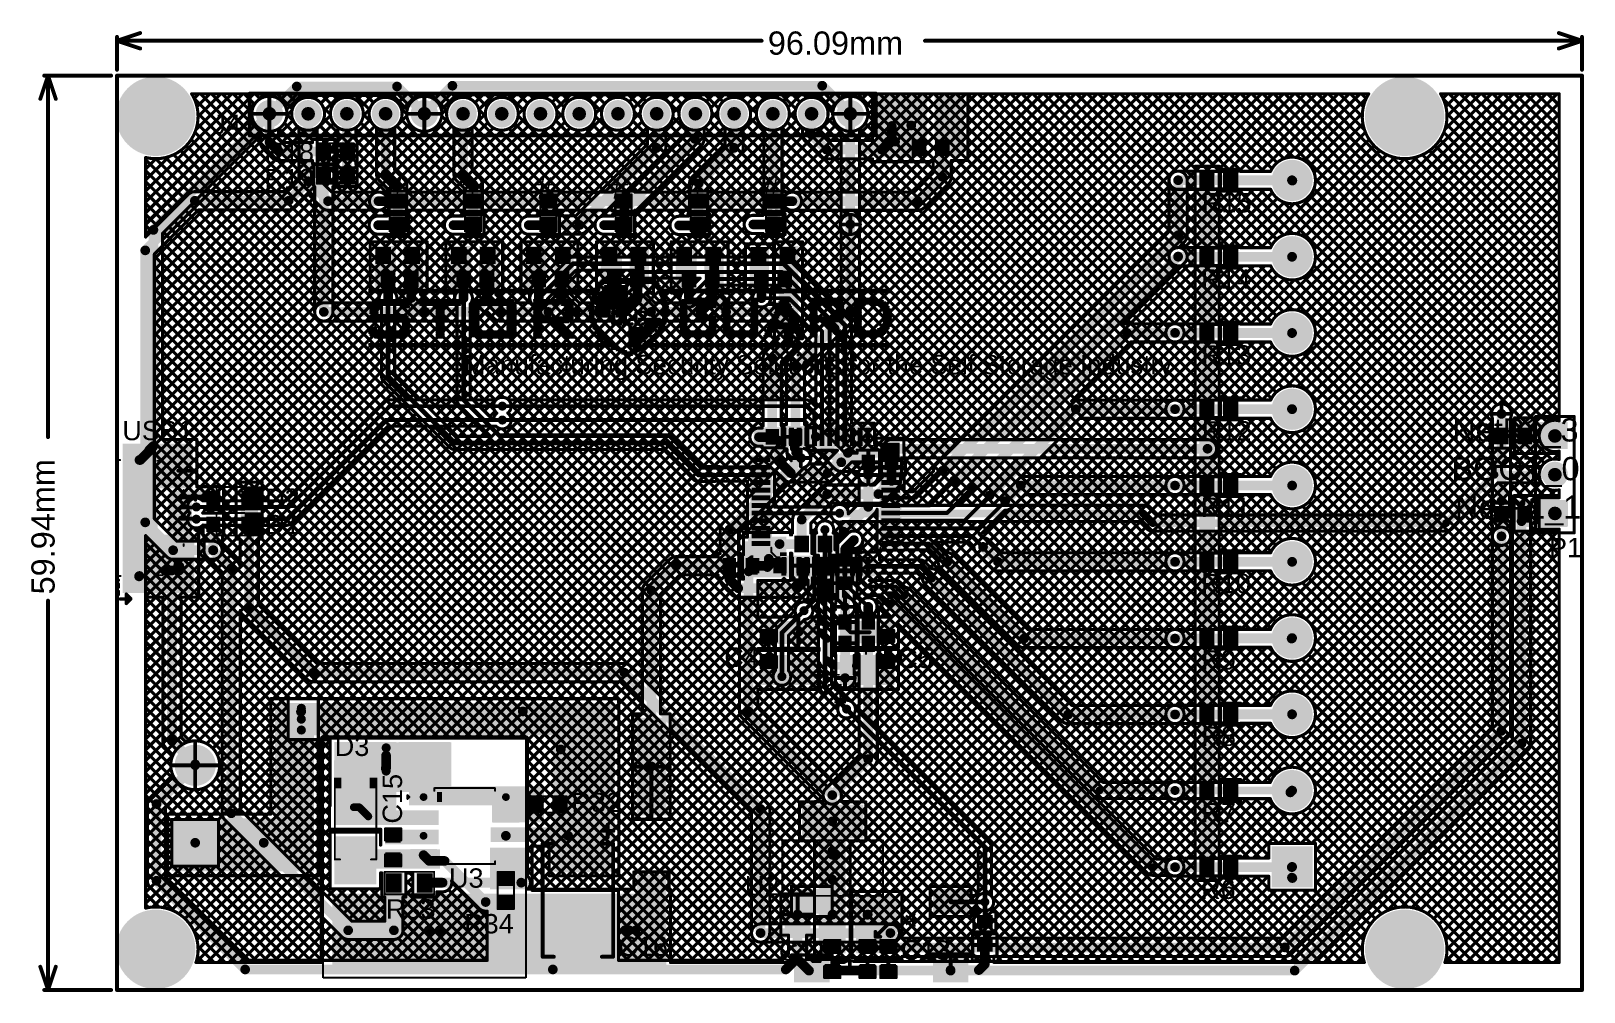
# Model space of a CAD drawing. Header units: millimetres. Extents: x -0.32 to 3.69, y -0.11 to 2.37.
import ezdxf

# ---------------------------------------------------------------- set-up
doc = ezdxf.new("R2010")
doc.units = ezdxf.units.MM
doc.header["$MEASUREMENT"] = 0
for name, color, linetype in [('BottomLayer', 5, 'Continuous'), ('BottomPaste', 16, 'Continuous'), ('BottomSolder', 6, 'Continuous'), ('Mechanical1', 6, 'Continuous'), ('Mechanical2', 216, 'Continuous'), ('MultiLayer', 9, 'Continuous'), ('PadHoleLayer', 156, 'Continuous'), ('TopLayer', 1, 'Continuous'), ('TopOverlay', 2, 'Continuous'), ('TopPaste', 8, 'Continuous'), ('TopSolder', 216, 'Continuous'), ('ViaHoleLayer', 16, 'Continuous')]:
    doc.layers.add(name, color=color, linetype=linetype)
doc.styles.add('Agency FB', font='', dxfattribs={"height": 0.2})
doc.styles.add('Arial', font='arial.ttf', dxfattribs={"height": 0.2})
doc.styles.get('Agency FB').set_extended_font_data('Agency FB')

msp = doc.modelspace()

# ---------------------------------------------------------------- texts
at = {"layer": 'Mechanical1', "style": 'Arial'}
msp.add_text('96.09mm', height=0.06, dxfattribs=at).set_placement((1.5806, 2.309))
msp.add_text('59.94mm', height=0.06, rotation=90, dxfattribs=at).set_placement((-0.261, 0.916))
at = {"layer": 'TopOverlay', "style": 'Arial'}
for s, p in [('J4', (0.1463, 2.104)), ('R18', (0.2805, 2.033)), ('R19', (0.2805, 1.964)), ('R15', (2.7015, 1.902)), ('R14', (2.6995, 1.705)), ('R13', (2.7005, 1.509)), ('USB1', (-0.0863, 1.314)), ('R12', (2.7015, 1.313)), ('D2', (0.2823, 1.139)), ('R11', (2.6989, 1.116)), ('D1', (0.2827, 1.072)), ('P1', (3.5977, 1.012)), ('U1', (1.4687, 0.967)), ('R10', (2.6995, 0.919)), ('C4', (1.4683, 0.729)), ('C5', (1.9173, 0.726)), ('R9', (2.7003, 0.722)), ('X1', (1.7007, 0.635)), ('R8', (2.7003, 0.525)), ('D3', (0.4623, 0.499)), ('R32', (1.0734, 0.354)), ('R7', (2.7003, 0.328)), ('U3', (0.7573, 0.159)), ('U2', (1.5213, 0.139)), ('R6', (2.6993, 0.13)), ('R33', (0.5944, 0.079)), ('R34', (0.7964, 0.041)), ('C16', (1.1945, -0.017)), ('C11', (1.6089, -0.03)), ('C13', (1.9245, -0.027))]:
    msp.add_text(s, height=0.05, dxfattribs=at).set_placement(p)
at = {"layer": 'TopOverlay'}
for s, height, rotation, style, p in [('#', 0.055, 180, 'Arial', (0.639, 1.9924)), ('#', 0.055, 180, 'Arial', (0.833, 1.9924)), ('#', 0.055, 180, 'Arial', (1.026, 1.9924)), ('#', 0.055, 180, 'Arial', (1.22, 1.9924)), ('#', 0.055, 180, 'Arial', (1.414, 1.9924)), ('#', 0.055, 180, 'Arial', (1.61, 1.9934)), ('Manufacturing Security Solutions for the Self Storage Industry', 0.05, 360, 'Agency FB', (0.796, 1.484)), ('NetP1_3', 0.06, 360, 'Arial', (3.348, 1.3106)), ('BOOT_0', 0.06, 360, 'Arial', (3.346, 1.2106)), ('NetP1_1', 0.06, 360, 'Arial', (3.355, 1.1116)), ('C15', 0.05, 90, 'Arial', (0.636, 0.3245))]:
    msp.add_text(s, height=height, rotation=rotation, dxfattribs=dict(at, style=style)).set_placement(p)
at = {"layer": 'TopOverlay', "style": 'Arial', "text_generation_flag": 2}
msp.add_text('*', height=0.075, rotation=270, dxfattribs=at).set_placement((1.8981, 0.055))

# ---------------------------------------------------------------- blocks, each defined once
blk = doc.blocks.new('JL301_50010U02_B_1')
at = {"layer": 'BottomLayer'}
blk.add_hatch(color=5, dxfattribs=at).paths.add_polyline_path([(-0.0492, -0.0492), (-0.0492, 0.0492), (0.0492, 0.0492), (0.0492, -0.0492)])
h = blk.add_hatch(color=5, dxfattribs=at)
edge = h.paths.add_edge_path()
edge.add_arc((0.1969, 0), 0.0492, 0, 360)
h = blk.add_hatch(color=5, dxfattribs=at)
edge = h.paths.add_edge_path()
edge.add_arc((0.3937, 0), 0.0492, 0, 360)
h = blk.add_hatch(color=5, dxfattribs=at)
edge = h.paths.add_edge_path()
edge.add_arc((0.5906, 0), 0.0492, 0, 360)
h = blk.add_hatch(color=5, dxfattribs=at)
edge = h.paths.add_edge_path()
edge.add_arc((0.7874, 0), 0.0492, 0, 360)
h = blk.add_hatch(color=5, dxfattribs=at)
edge = h.paths.add_edge_path()
edge.add_arc((0.9843, 0), 0.0492, 0, 360)
h = blk.add_hatch(color=5, dxfattribs=at)
edge = h.paths.add_edge_path()
edge.add_arc((1.1811, 0), 0.0492, 0, 360)
h = blk.add_hatch(color=5, dxfattribs=at)
edge = h.paths.add_edge_path()
edge.add_arc((1.378, 0), 0.0492, 0, 360)
h = blk.add_hatch(color=5, dxfattribs=at)
edge = h.paths.add_edge_path()
edge.add_arc((1.5748, 0), 0.0492, 0, 360)
h = blk.add_hatch(color=5, dxfattribs=at)
edge = h.paths.add_edge_path()
edge.add_arc((1.7717, 0), 0.0492, 0, 360)
at = {"layer": 'BottomSolder'}
blk.add_hatch(color=6, dxfattribs=at).paths.add_polyline_path([(-0.0532, -0.0532), (-0.0532, 0.0532), (0.0532, 0.0532), (0.0532, -0.0532)])
h = blk.add_hatch(color=6, dxfattribs=at)
edge = h.paths.add_edge_path()
edge.add_arc((0.1969, 0), 0.0532, 0, 360)
h = blk.add_hatch(color=6, dxfattribs=at)
edge = h.paths.add_edge_path()
edge.add_arc((0.3937, 0), 0.0532, 0, 360)
h = blk.add_hatch(color=6, dxfattribs=at)
edge = h.paths.add_edge_path()
edge.add_arc((0.5906, 0), 0.0532, 0, 360)
h = blk.add_hatch(color=6, dxfattribs=at)
edge = h.paths.add_edge_path()
edge.add_arc((0.7874, 0), 0.0532, 0, 360)
h = blk.add_hatch(color=6, dxfattribs=at)
edge = h.paths.add_edge_path()
edge.add_arc((0.9843, 0), 0.0532, 0, 360)
h = blk.add_hatch(color=6, dxfattribs=at)
edge = h.paths.add_edge_path()
edge.add_arc((1.1811, 0), 0.0532, 0, 360)
h = blk.add_hatch(color=6, dxfattribs=at)
edge = h.paths.add_edge_path()
edge.add_arc((1.378, 0), 0.0532, 0, 360)
h = blk.add_hatch(color=6, dxfattribs=at)
edge = h.paths.add_edge_path()
edge.add_arc((1.5748, 0), 0.0532, 0, 360)
h = blk.add_hatch(color=6, dxfattribs=at)
edge = h.paths.add_edge_path()
edge.add_arc((1.7717, 0), 0.0532, 0, 360)
at = {"layer": 'MultiLayer'}
blk.add_hatch(color=9, dxfattribs=at).paths.add_polyline_path([(-0.0492, -0.0492), (-0.0492, 0.0492), (0.0492, 0.0492), (0.0492, -0.0492)])
h = blk.add_hatch(color=9, dxfattribs=at)
edge = h.paths.add_edge_path()
edge.add_arc((0.1969, 0), 0.0492, 0, 360)
h = blk.add_hatch(color=9, dxfattribs=at)
edge = h.paths.add_edge_path()
edge.add_arc((0.3937, 0), 0.0492, 0, 360)
h = blk.add_hatch(color=9, dxfattribs=at)
edge = h.paths.add_edge_path()
edge.add_arc((0.5906, 0), 0.0492, 0, 360)
h = blk.add_hatch(color=9, dxfattribs=at)
edge = h.paths.add_edge_path()
edge.add_arc((0.7874, 0), 0.0492, 0, 360)
h = blk.add_hatch(color=9, dxfattribs=at)
edge = h.paths.add_edge_path()
edge.add_arc((0.9843, 0), 0.0492, 0, 360)
h = blk.add_hatch(color=9, dxfattribs=at)
edge = h.paths.add_edge_path()
edge.add_arc((1.1811, 0), 0.0492, 0, 360)
h = blk.add_hatch(color=9, dxfattribs=at)
edge = h.paths.add_edge_path()
edge.add_arc((1.378, 0), 0.0492, 0, 360)
h = blk.add_hatch(color=9, dxfattribs=at)
edge = h.paths.add_edge_path()
edge.add_arc((1.5748, 0), 0.0492, 0, 360)
h = blk.add_hatch(color=9, dxfattribs=at)
edge = h.paths.add_edge_path()
edge.add_arc((1.7717, 0), 0.0492, 0, 360)
at = {"layer": 'PadHoleLayer'}
h = blk.add_hatch(color=156, dxfattribs=at)
edge = h.paths.add_edge_path()
edge.add_arc((0, 0), 0.0275, 0, 360)
h = blk.add_hatch(color=156, dxfattribs=at)
edge = h.paths.add_edge_path()
edge.add_arc((0.1969, 0), 0.0275, 0, 360)
h = blk.add_hatch(color=156, dxfattribs=at)
edge = h.paths.add_edge_path()
edge.add_arc((0.3937, 0), 0.0275, 0, 360)
h = blk.add_hatch(color=156, dxfattribs=at)
edge = h.paths.add_edge_path()
edge.add_arc((0.5906, 0), 0.0275, 0, 360)
h = blk.add_hatch(color=156, dxfattribs=at)
edge = h.paths.add_edge_path()
edge.add_arc((0.7874, 0), 0.0275, 0, 360)
h = blk.add_hatch(color=156, dxfattribs=at)
edge = h.paths.add_edge_path()
edge.add_arc((0.9843, 0), 0.0275, 0, 360)
h = blk.add_hatch(color=156, dxfattribs=at)
edge = h.paths.add_edge_path()
edge.add_arc((1.1811, 0), 0.0275, 0, 360)
h = blk.add_hatch(color=156, dxfattribs=at)
edge = h.paths.add_edge_path()
edge.add_arc((1.378, 0), 0.0275, 0, 360)
h = blk.add_hatch(color=156, dxfattribs=at)
edge = h.paths.add_edge_path()
edge.add_arc((1.5748, 0), 0.0275, 0, 360)
h = blk.add_hatch(color=156, dxfattribs=at)
edge = h.paths.add_edge_path()
edge.add_arc((1.7717, 0), 0.0275, 0, 360)
at = {"layer": 'TopLayer'}
blk.add_hatch(color=1, dxfattribs=at).paths.add_polyline_path([(-0.0492, -0.0492), (-0.0492, 0.0492), (0.0492, 0.0492), (0.0492, -0.0492)])
h = blk.add_hatch(color=1, dxfattribs=at)
edge = h.paths.add_edge_path()
edge.add_arc((0.1969, 0), 0.0492, 0, 360)
h = blk.add_hatch(color=1, dxfattribs=at)
edge = h.paths.add_edge_path()
edge.add_arc((0.3937, 0), 0.0492, 0, 360)
h = blk.add_hatch(color=1, dxfattribs=at)
edge = h.paths.add_edge_path()
edge.add_arc((0.5906, 0), 0.0492, 0, 360)
h = blk.add_hatch(color=1, dxfattribs=at)
edge = h.paths.add_edge_path()
edge.add_arc((0.7874, 0), 0.0492, 0, 360)
h = blk.add_hatch(color=1, dxfattribs=at)
edge = h.paths.add_edge_path()
edge.add_arc((0.9843, 0), 0.0492, 0, 360)
h = blk.add_hatch(color=1, dxfattribs=at)
edge = h.paths.add_edge_path()
edge.add_arc((1.1811, 0), 0.0492, 0, 360)
h = blk.add_hatch(color=1, dxfattribs=at)
edge = h.paths.add_edge_path()
edge.add_arc((1.378, 0), 0.0492, 0, 360)
h = blk.add_hatch(color=1, dxfattribs=at)
edge = h.paths.add_edge_path()
edge.add_arc((1.5748, 0), 0.0492, 0, 360)
h = blk.add_hatch(color=1, dxfattribs=at)
edge = h.paths.add_edge_path()
edge.add_arc((1.7717, 0), 0.0492, 0, 360)
at = {"layer": 'TopSolder'}
blk.add_hatch(color=216, dxfattribs=at).paths.add_polyline_path([(-0.0532, -0.0532), (-0.0532, 0.0532), (0.0532, 0.0532), (0.0532, -0.0532)])
h = blk.add_hatch(color=216, dxfattribs=at)
edge = h.paths.add_edge_path()
edge.add_arc((0.1969, 0), 0.0532, 0, 360)
h = blk.add_hatch(color=216, dxfattribs=at)
edge = h.paths.add_edge_path()
edge.add_arc((0.3937, 0), 0.0532, 0, 360)
h = blk.add_hatch(color=216, dxfattribs=at)
edge = h.paths.add_edge_path()
edge.add_arc((0.5906, 0), 0.0532, 0, 360)
h = blk.add_hatch(color=216, dxfattribs=at)
edge = h.paths.add_edge_path()
edge.add_arc((0.7874, 0), 0.0532, 0, 360)
h = blk.add_hatch(color=216, dxfattribs=at)
edge = h.paths.add_edge_path()
edge.add_arc((0.9843, 0), 0.0532, 0, 360)
h = blk.add_hatch(color=216, dxfattribs=at)
edge = h.paths.add_edge_path()
edge.add_arc((1.1811, 0), 0.0532, 0, 360)
h = blk.add_hatch(color=216, dxfattribs=at)
edge = h.paths.add_edge_path()
edge.add_arc((1.378, 0), 0.0532, 0, 360)
h = blk.add_hatch(color=216, dxfattribs=at)
edge = h.paths.add_edge_path()
edge.add_arc((1.5748, 0), 0.0532, 0, 360)
h = blk.add_hatch(color=216, dxfattribs=at)
edge = h.paths.add_edge_path()
edge.add_arc((1.7717, 0), 0.0532, 0, 360)
blk = doc.blocks.new('R___0603_2')
at = {"layer": 'TopLayer'}
for points in [[(-0.015, 0.0175), (-0.015, -0.0175), (-0.045, -0.0175), (-0.045, 0.0175)], [(0.045, 0.0175), (0.045, -0.0175), (0.015, -0.0175), (0.015, 0.0175)]]:
    blk.add_hatch(color=1, dxfattribs=at).paths.add_polyline_path(points)
at = {"layer": 'TopPaste'}
for points in [[(-0.015, 0.0175), (-0.015, -0.0175), (-0.045, -0.0175), (-0.045, 0.0175)], [(0.045, 0.0175), (0.045, -0.0175), (0.015, -0.0175), (0.015, 0.0175)]]:
    blk.add_hatch(color=8, dxfattribs=at).paths.add_polyline_path(points)
at = {"layer": 'TopSolder'}
for points in [[(-0.011, 0.0215), (-0.011, -0.0215), (-0.049, -0.0215), (-0.049, 0.0215)], [(0.049, 0.0215), (0.049, -0.0215), (0.011, -0.0215), (0.011, 0.0215)]]:
    blk.add_hatch(color=216, dxfattribs=at).paths.add_polyline_path(points)
at = {"layer": 'TopOverlay', "const_width": 0.005}
for points in [[(-0.048, 0.021), (-0.048, -0.021)], [(0.048, 0.021), (-0.048, 0.021)], [(0.048, 0.021), (0.048, -0.021)], [(0.048, -0.021), (-0.048, -0.021)]]:
    blk.add_lwpolyline(points, dxfattribs=at)
at = {"layer": 'TopOverlay', "const_width": 0.0025}
for points in [[(-0.04925, 0.021, 1), (-0.04675, 0.021, 1)], [(-0.04925, 0.021, 1), (-0.04675, 0.021, 1)], [(0.04675, 0.021, 1), (0.04925, 0.021, 1)], [(0.04675, 0.021, 1), (0.04925, 0.021, 1)], [(-0.04925, -0.021, 1), (-0.04675, -0.021, 1)], [(-0.04925, -0.021, 1), (-0.04675, -0.021, 1)], [(0.04675, -0.021, 1), (0.04925, -0.021, 1)], [(0.04675, -0.021, 1), (0.04925, -0.021, 1)]]:
    blk.add_lwpolyline(points, format="xyb", close=True, dxfattribs=at)
blk = doc.blocks.new('5TJ480000XYLBC__3')
at = {"layer": 'TopLayer'}
for points in [[(-0.1102, 0.0709), (-0.0394, 0.0709), (-0.0394, 0.0197), (-0.1102, 0.0197)], [(0.0394, 0.0709), (0.1102, 0.0709), (0.1102, 0.0197), (0.0394, 0.0197)], [(-0.1102, -0.0197), (-0.0394, -0.0197), (-0.0394, -0.0709), (-0.1102, -0.0709)], [(0.0394, -0.0197), (0.1102, -0.0197), (0.1102, -0.0709), (0.0394, -0.0709)]]:
    blk.add_hatch(color=1, dxfattribs=at).paths.add_polyline_path(points)
at = {"layer": 'TopPaste'}
for points in [[(-0.1102, 0.0709), (-0.0394, 0.0709), (-0.0394, 0.0197), (-0.1102, 0.0197)], [(0.0394, 0.0709), (0.1102, 0.0709), (0.1102, 0.0197), (0.0394, 0.0197)], [(-0.1102, -0.0197), (-0.0394, -0.0197), (-0.0394, -0.0709), (-0.1102, -0.0709)], [(0.0394, -0.0197), (0.1102, -0.0197), (0.1102, -0.0709), (0.0394, -0.0709)]]:
    blk.add_hatch(color=8, dxfattribs=at).paths.add_polyline_path(points)
at = {"layer": 'TopSolder'}
for points in [[(-0.113, 0.0736), (-0.0366, 0.0736), (-0.0366, 0.0169), (-0.113, 0.0169)], [(0.0366, 0.0736), (0.113, 0.0736), (0.113, 0.0169), (0.0366, 0.0169)], [(-0.113, -0.0169), (-0.0366, -0.0169), (-0.0366, -0.0736), (-0.113, -0.0736)], [(0.0366, -0.0169), (0.113, -0.0169), (0.113, -0.0736), (0.0366, -0.0736)]]:
    blk.add_hatch(color=216, dxfattribs=at).paths.add_polyline_path(points)
at = {"layer": 'TopOverlay', "const_width": 0.005}
for points in [[(-0.029, 0.065), (0.03, 0.065)], [(-0.1, -0.011), (-0.1, 0.011)], [(0.1, -0.011), (0.1, 0.011)], [(-0.12, -0.041), (-0.115, -0.046)], [(-0.12, -0.051), (-0.12, -0.041)], [(-0.12, -0.051), (-0.115, -0.046)], [(-0.029, -0.065), (0.03, -0.065)]]:
    blk.add_lwpolyline(points, dxfattribs=at)
at = {"layer": 'TopOverlay', "const_width": 0.0025}
for points in [[(-0.0302, 0.065, 1), (-0.0278, 0.065, 1)], [(0.0288, 0.065, 1), (0.0312, 0.065, 1)], [(-0.1013, 0.011, 1), (-0.0988, 0.011, 1)], [(0.0988, 0.011, 1), (0.1013, 0.011, 1)], [(-0.1212, -0.041, 1), (-0.1187, -0.041, 1)], [(-0.1212, -0.041, 1), (-0.1187, -0.041, 1)], [(-0.1013, -0.011, 1), (-0.0988, -0.011, 1)], [(0.0988, -0.011, 1), (0.1013, -0.011, 1)], [(-0.1212, -0.051, 1), (-0.1187, -0.051, 1)], [(-0.1212, -0.051, 1), (-0.1187, -0.051, 1)], [(-0.1163, -0.046, 1), (-0.1138, -0.046, 1)], [(-0.1163, -0.046, 1), (-0.1138, -0.046, 1)], [(-0.0302, -0.065, 1), (-0.0278, -0.065, 1)], [(0.0288, -0.065, 1), (0.0312, -0.065, 1)]]:
    blk.add_lwpolyline(points, format="xyb", close=True, dxfattribs=at)
blk = doc.blocks.new('10118192_0001LF__4')
at = {"layer": 'TopLayer'}
for points in [[(-0.185, 0.0901), (-0.1142, 0.0901), (-0.1142, 0.0153), (-0.185, 0.0153)], [(-0.0098, 0.0153), (-0.0846, 0.0153), (-0.0846, 0.0901), (-0.0098, 0.0901)], [(0.0846, 0.0153), (0.0098, 0.0153), (0.0098, 0.0901), (0.0846, 0.0901)], [(0.1142, 0.0901), (0.185, 0.0901), (0.185, 0.0153), (0.1142, 0.0153)], [(-0.0807, -0.0792), (-0.1634, -0.0792), (-0.1634, -0.0162), (-0.0807, -0.0162)], [(-0.0433, -0.0792), (-0.0591, -0.0792), (-0.0591, -0.0261), (-0.0433, -0.0261)], [(-0.0177, -0.0792), (-0.0335, -0.0792), (-0.0335, -0.0261), (-0.0177, -0.0261)], [(0.0079, -0.0792), (-0.0079, -0.0792), (-0.0079, -0.0261), (0.0079, -0.0261)], [(0.0335, -0.0792), (0.0177, -0.0792), (0.0177, -0.0261), (0.0335, -0.0261)], [(0.0591, -0.0792), (0.0433, -0.0792), (0.0433, -0.0261), (0.0591, -0.0261)], [(0.1634, -0.0792), (0.0807, -0.0792), (0.0807, -0.0162), (0.1634, -0.0162)]]:
    blk.add_hatch(color=1, dxfattribs=at).paths.add_polyline_path(points)
at = {"layer": 'TopPaste'}
for points in [[(-0.185, 0.0901), (-0.1142, 0.0901), (-0.1142, 0.0153), (-0.185, 0.0153)], [(-0.0098, 0.0153), (-0.0846, 0.0153), (-0.0846, 0.0901), (-0.0098, 0.0901)], [(0.0846, 0.0153), (0.0098, 0.0153), (0.0098, 0.0901), (0.0846, 0.0901)], [(0.1142, 0.0901), (0.185, 0.0901), (0.185, 0.0153), (0.1142, 0.0153)], [(-0.0807, -0.0792), (-0.1634, -0.0792), (-0.1634, -0.0162), (-0.0807, -0.0162)], [(-0.0433, -0.0792), (-0.0591, -0.0792), (-0.0591, -0.0261), (-0.0433, -0.0261)], [(-0.0177, -0.0792), (-0.0335, -0.0792), (-0.0335, -0.0261), (-0.0177, -0.0261)], [(0.0079, -0.0792), (-0.0079, -0.0792), (-0.0079, -0.0261), (0.0079, -0.0261)], [(0.0335, -0.0792), (0.0177, -0.0792), (0.0177, -0.0261), (0.0335, -0.0261)], [(0.0591, -0.0792), (0.0433, -0.0792), (0.0433, -0.0261), (0.0591, -0.0261)], [(0.1634, -0.0792), (0.0807, -0.0792), (0.0807, -0.0162), (0.1634, -0.0162)]]:
    blk.add_hatch(color=8, dxfattribs=at).paths.add_polyline_path(points)
at = {"layer": 'TopSolder'}
for points in [[(-0.189, 0.0941), (-0.1102, 0.0941), (-0.1102, 0.0113), (-0.189, 0.0113)], [(-0.0058, 0.0113), (-0.0886, 0.0113), (-0.0886, 0.0941), (-0.0058, 0.0941)], [(0.0886, 0.0113), (0.0058, 0.0113), (0.0058, 0.0941), (0.0886, 0.0941)], [(0.1102, 0.0941), (0.189, 0.0941), (0.189, 0.0113), (0.1102, 0.0113)], [(-0.0767, -0.0832), (-0.1674, -0.0832), (-0.1674, -0.0122), (-0.0767, -0.0122)], [(-0.0393, -0.0832), (-0.0631, -0.0832), (-0.0631, -0.0221), (-0.0393, -0.0221)], [(-0.0137, -0.0832), (-0.0375, -0.0832), (-0.0375, -0.0221), (-0.0137, -0.0221)], [(0.0119, -0.0832), (-0.0119, -0.0832), (-0.0119, -0.0221), (0.0119, -0.0221)], [(0.0375, -0.0832), (0.0137, -0.0832), (0.0137, -0.0221), (0.0375, -0.0221)], [(0.0631, -0.0832), (0.0393, -0.0832), (0.0393, -0.0221), (0.0631, -0.0221)], [(0.1674, -0.0832), (0.0767, -0.0832), (0.0767, -0.0122), (0.1674, -0.0122)]]:
    blk.add_hatch(color=216, dxfattribs=at).paths.add_polyline_path(points)
at = {"layer": 'TopOverlay'}
for points, const_width in [([(-0.221, 0.0868), (-0.209, 0.0748)], 0.00787), ([(-0.221, 0.0868), (-0.196, 0.0868)], 0.00787), ([(-0.209, 0.1028), (-0.209, 0.0748)], 0.00787), ([(-0.196, 0.0868), (-0.208, 0.0748)], 0.00787), ([(-0.198, 0.107), (-0.189, 0.107)], 0.00787), ([(-0.179, 0.107), (-0.17, 0.107)], 0.00787), ([(-0.161, 0.107), (-0.16, 0.107)], 0.00787), ([(-0.1496, 0.1097), (0.1496, 0.1097)], 0.005), ([(-0.1496, 0.1097), (-0.1496, 0.1014)], 0.005), ([(0.1496, 0.1097), (0.1496, 0.1028)], 0.005), ([(-0.1476, 0.0064), (-0.1476, -0.0074)], 0.005), ([(0.1476, 0.0064), (0.1476, -0.0074)], 0.005), ([(-0.072, -0.0615), (-0.0677, -0.0615)], 0.005), ([(0.0677, -0.0615), (0.072, -0.0615)], 0.005), ([(0.051, -0.087), (0.046, -0.092)], 0.00787), ([(0.046, -0.092), (0.056, -0.092)], 0.00787), ([(0.051, -0.087), (0.056, -0.092)], 0.00787)]:
    blk.add_lwpolyline(points, dxfattribs=dict(at, const_width=const_width))
for points, const_width in [([(-0.223, 0.0868, 1), (-0.219, 0.0868, 1)], 0.00394), ([(-0.223, 0.0868, 1), (-0.219, 0.0868, 1)], 0.00394), ([(-0.211, 0.1028, 1), (-0.207, 0.1028, 1)], 0.00394), ([(-0.2, 0.107, 1), (-0.196, 0.107, 1)], 0.00394), ([(-0.198, 0.0868, 1), (-0.194, 0.0868, 1)], 0.00394), ([(-0.198, 0.0868, 1), (-0.194, 0.0868, 1)], 0.00394), ([(-0.191, 0.107, 1), (-0.187, 0.107, 1)], 0.00394), ([(-0.181, 0.107, 1), (-0.177, 0.107, 1)], 0.00394), ([(-0.172, 0.107, 1), (-0.168, 0.107, 1)], 0.00394), ([(-0.163, 0.107, 1), (-0.159, 0.107, 1)], 0.00394), ([(-0.162, 0.107, 1), (-0.158, 0.107, 1)], 0.00394), ([(-0.1509, 0.1097, 1), (-0.1484, 0.1097, 1)], 0.0025), ([(-0.1509, 0.1097, 1), (-0.1484, 0.1097, 1)], 0.0025), ([(-0.1509, 0.1014, 1), (-0.1484, 0.1014, 1)], 0.0025), ([(0.1484, 0.1097, 1), (0.1509, 0.1097, 1)], 0.0025), ([(0.1484, 0.1097, 1), (0.1509, 0.1097, 1)], 0.0025), ([(0.1484, 0.1028, 1), (0.1509, 0.1028, 1)], 0.0025), ([(-0.211, 0.0748, 1), (-0.207, 0.0748, 1)], 0.00394), ([(-0.211, 0.0748, 1), (-0.207, 0.0748, 1)], 0.00394), ([(-0.21, 0.0748, 1), (-0.206, 0.0748, 1)], 0.00394), ([(-0.1489, 0.0064, 1), (-0.1464, 0.0064, 1)], 0.0025), ([(0.1464, 0.0064, 1), (0.1489, 0.0064, 1)], 0.0025), ([(-0.1489, -0.0074, 1), (-0.1464, -0.0074, 1)], 0.0025), ([(0.1464, -0.0074, 1), (0.1489, -0.0074, 1)], 0.0025), ([(-0.0733, -0.0615, 1), (-0.0708, -0.0615, 1)], 0.0025), ([(-0.069, -0.0615, 1), (-0.0665, -0.0615, 1)], 0.0025), ([(0.0665, -0.0615, 1), (0.069, -0.0615, 1)], 0.0025), ([(0.0708, -0.0615, 1), (0.0733, -0.0615, 1)], 0.0025), ([(0.044, -0.092, 1), (0.048, -0.092, 1)], 0.00394), ([(0.044, -0.092, 1), (0.048, -0.092, 1)], 0.00394), ([(0.049, -0.087, 1), (0.053, -0.087, 1)], 0.00394), ([(0.049, -0.087, 1), (0.053, -0.087, 1)], 0.00394), ([(0.054, -0.092, 1), (0.058, -0.092, 1)], 0.00394), ([(0.054, -0.092, 1), (0.058, -0.092, 1)], 0.00394)]:
    blk.add_lwpolyline(points, format="xyb", close=True, dxfattribs=dict(at, const_width=const_width))
blk = doc.blocks.new('SOIC_8_5')
at = {"layer": 'TopLayer'}
for points in [[(-0.0758, 0.0868), (-0.0758, 0.0632), (-0.1368, 0.0632), (-0.1368, 0.0868)], [(0.1368, 0.0868), (0.1368, 0.0632), (0.0758, 0.0632), (0.0758, 0.0868)], [(-0.0758, 0.0368), (-0.0758, 0.0132), (-0.1368, 0.0132), (-0.1368, 0.0368)], [(0.1368, 0.0368), (0.1368, 0.0132), (0.0758, 0.0132), (0.0758, 0.0368)], [(-0.0758, -0.0132), (-0.0758, -0.0368), (-0.1368, -0.0368), (-0.1368, -0.0132)], [(0.1368, -0.0132), (0.1368, -0.0368), (0.0758, -0.0368), (0.0758, -0.0132)], [(-0.0758, -0.0632), (-0.0758, -0.0868), (-0.1368, -0.0868), (-0.1368, -0.0632)], [(0.1368, -0.0632), (0.1368, -0.0868), (0.0758, -0.0868), (0.0758, -0.0632)]]:
    blk.add_hatch(color=1, dxfattribs=at).paths.add_polyline_path(points)
at = {"layer": 'TopOverlay'}
blk.add_hatch(color=2, dxfattribs=at).paths.add_polyline_path([(-0.072, 0.062), (-0.059, 0.062), (-0.059, 0.088), (-0.072, 0.088)])
at = {"layer": 'TopPaste'}
for points in [[(-0.0758, 0.0868), (-0.0758, 0.0632), (-0.1368, 0.0632), (-0.1368, 0.0868)], [(0.1368, 0.0868), (0.1368, 0.0632), (0.0758, 0.0632), (0.0758, 0.0868)], [(-0.0758, 0.0368), (-0.0758, 0.0132), (-0.1368, 0.0132), (-0.1368, 0.0368)], [(0.1368, 0.0368), (0.1368, 0.0132), (0.0758, 0.0132), (0.0758, 0.0368)], [(-0.0758, -0.0132), (-0.0758, -0.0368), (-0.1368, -0.0368), (-0.1368, -0.0132)], [(0.1368, -0.0132), (0.1368, -0.0368), (0.0758, -0.0368), (0.0758, -0.0132)], [(-0.0758, -0.0632), (-0.0758, -0.0868), (-0.1368, -0.0868), (-0.1368, -0.0632)], [(0.1368, -0.0632), (0.1368, -0.0868), (0.0758, -0.0868), (0.0758, -0.0632)]]:
    blk.add_hatch(color=8, dxfattribs=at).paths.add_polyline_path(points)
at = {"layer": 'TopSolder'}
for points in [[(-0.0718, 0.0908), (-0.0718, 0.0592), (-0.1408, 0.0592), (-0.1408, 0.0908)], [(0.1408, 0.0908), (0.1408, 0.0592), (0.0718, 0.0592), (0.0718, 0.0908)], [(-0.0718, 0.0408), (-0.0718, 0.0092), (-0.1408, 0.0092), (-0.1408, 0.0408)], [(0.1408, 0.0408), (0.1408, 0.0092), (0.0718, 0.0092), (0.0718, 0.0408)], [(-0.0718, -0.0092), (-0.0718, -0.0408), (-0.1408, -0.0408), (-0.1408, -0.0092)], [(0.1408, -0.0092), (0.1408, -0.0408), (0.0718, -0.0408), (0.0718, -0.0092)], [(-0.0718, -0.0592), (-0.0718, -0.0908), (-0.1408, -0.0908), (-0.1408, -0.0592)], [(0.1408, -0.0592), (0.1408, -0.0908), (0.0718, -0.0908), (0.0718, -0.0592)]]:
    blk.add_hatch(color=216, dxfattribs=at).paths.add_polyline_path(points)
at = {"layer": 'TopOverlay', "const_width": 0.005}
for points in [[(-0.148, 0.07), (-0.148, 0.08)], [(-0.148, 0.08), (-0.143, 0.075)], [(-0.0784, 0.098), (0.0784, 0.098)], [(-0.0784, 0.091), (-0.0784, 0.098)], [(0.0784, 0.091), (0.0784, 0.098)], [(-0.148, 0.07), (-0.143, 0.075)], [(-0.0784, -0.098), (-0.0784, -0.091)], [(-0.0784, -0.098), (0.0784, -0.098)], [(0.0784, -0.098), (0.0784, -0.091)]]:
    blk.add_lwpolyline(points, dxfattribs=at)
at = {"layer": 'TopOverlay', "const_width": 0.0025}
for points in [[(-0.1492, 0.08, 1), (-0.1467, 0.08, 1)], [(-0.1492, 0.08, 1), (-0.1467, 0.08, 1)], [(-0.0796, 0.098, 1), (-0.0771, 0.098, 1)], [(-0.0796, 0.098, 1), (-0.0771, 0.098, 1)], [(-0.0796, 0.091, 1), (-0.0771, 0.091, 1)], [(0.0771, 0.098, 1), (0.0796, 0.098, 1)], [(0.0771, 0.098, 1), (0.0796, 0.098, 1)], [(0.0771, 0.091, 1), (0.0796, 0.091, 1)], [(-0.1492, 0.07, 1), (-0.1467, 0.07, 1)], [(-0.1492, 0.07, 1), (-0.1467, 0.07, 1)], [(-0.1442, 0.075, 1), (-0.1417, 0.075, 1)], [(-0.1442, 0.075, 1), (-0.1417, 0.075, 1)], [(-0.0796, -0.091, 1), (-0.0771, -0.091, 1)], [(-0.0796, -0.098, 1), (-0.0771, -0.098, 1)], [(-0.0796, -0.098, 1), (-0.0771, -0.098, 1)], [(0.0771, -0.091, 1), (0.0796, -0.091, 1)], [(0.0771, -0.098, 1), (0.0796, -0.098, 1)], [(0.0771, -0.098, 1), (0.0796, -0.098, 1)]]:
    blk.add_lwpolyline(points, format="xyb", close=True, dxfattribs=at)
blk = doc.blocks.new('SOT__223_6')
at = {"layer": 'TopLayer'}
for points in [[(-0.0748, 0.1594), (0.0748, 0.1594), (0.0748, 0.0807), (-0.0748, 0.0807)], [(-0.1201, -0.0807), (-0.061, -0.0807), (-0.061, -0.1594), (-0.1201, -0.1594)], [(-0.0295, -0.0807), (0.0295, -0.0807), (0.0295, -0.1594), (-0.0295, -0.1594)], [(0.061, -0.0807), (0.1201, -0.0807), (0.1201, -0.1594), (0.061, -0.1594)]]:
    blk.add_hatch(color=1, dxfattribs=at).paths.add_polyline_path(points)
at = {"layer": 'TopPaste'}
for points in [[(-0.0748, 0.1594), (0.0748, 0.1594), (0.0748, 0.0807), (-0.0748, 0.0807)], [(-0.1201, -0.0807), (-0.061, -0.0807), (-0.061, -0.1594), (-0.1201, -0.1594)], [(-0.0295, -0.0807), (0.0295, -0.0807), (0.0295, -0.1594), (-0.0295, -0.1594)], [(0.061, -0.0807), (0.1201, -0.0807), (0.1201, -0.1594), (0.061, -0.1594)]]:
    blk.add_hatch(color=8, dxfattribs=at).paths.add_polyline_path(points)
at = {"layer": 'TopSolder'}
for points in [[(-0.0788, 0.1634), (0.0788, 0.1634), (0.0788, 0.0767), (-0.0788, 0.0767)], [(-0.1241, -0.0767), (-0.057, -0.0767), (-0.057, -0.1634), (-0.1241, -0.1634)], [(-0.0335, -0.0767), (0.0335, -0.0767), (0.0335, -0.1634), (-0.0335, -0.1634)], [(0.057, -0.0767), (0.1241, -0.0767), (0.1241, -0.1634), (0.057, -0.1634)]]:
    blk.add_hatch(color=216, dxfattribs=at).paths.add_polyline_path(points)
at = {"layer": 'TopOverlay'}
for points, const_width in [([(-0.13, 0.071), (0.13, 0.071)], 0.005), ([(-0.13, -0.072), (-0.13, 0.071)], 0.005), ([(0.13, -0.072), (0.13, 0.071)], 0.005), ([(-0.13, -0.072), (0.13, -0.072)], 0.005), ([(-0.132, -0.116), (-0.127, -0.121)], 0.00787), ([(-0.132, -0.126), (-0.132, -0.116)], 0.00787), ([(-0.132, -0.126), (-0.127, -0.121)], 0.00787)]:
    blk.add_lwpolyline(points, dxfattribs=dict(at, const_width=const_width))
for points, const_width in [([(-0.1313, 0.071, 1), (-0.1288, 0.071, 1)], 0.0025), ([(-0.1313, 0.071, 1), (-0.1288, 0.071, 1)], 0.0025), ([(0.1288, 0.071, 1), (0.1313, 0.071, 1)], 0.0025), ([(0.1288, 0.071, 1), (0.1313, 0.071, 1)], 0.0025), ([(-0.1313, -0.072, 1), (-0.1288, -0.072, 1)], 0.0025), ([(-0.1313, -0.072, 1), (-0.1288, -0.072, 1)], 0.0025), ([(0.1288, -0.072, 1), (0.1313, -0.072, 1)], 0.0025), ([(0.1288, -0.072, 1), (0.1313, -0.072, 1)], 0.0025), ([(-0.134, -0.116, 1), (-0.13, -0.116, 1)], 0.00394), ([(-0.134, -0.116, 1), (-0.13, -0.116, 1)], 0.00394), ([(-0.129, -0.121, 1), (-0.125, -0.121, 1)], 0.00394), ([(-0.129, -0.121, 1), (-0.125, -0.121, 1)], 0.00394), ([(-0.134, -0.126, 1), (-0.13, -0.126, 1)], 0.00394), ([(-0.134, -0.126, 1), (-0.13, -0.126, 1)], 0.00394)]:
    blk.add_lwpolyline(points, format="xyb", close=True, dxfattribs=dict(at, const_width=const_width))
blk = doc.blocks.new('48_LQFP__7_7___7')
at = {"layer": 'TopLayer'}
for points in [[(-0.102, 0.1913), (-0.102, 0.1433), (-0.1146, 0.1433), (-0.1146, 0.1913)], [(-0.0823, 0.1913), (-0.0823, 0.1433), (-0.0949, 0.1433), (-0.0949, 0.1913)], [(-0.0626, 0.1913), (-0.0626, 0.1433), (-0.0752, 0.1433), (-0.0752, 0.1913)], [(-0.0429, 0.1913), (-0.0429, 0.1433), (-0.0555, 0.1433), (-0.0555, 0.1913)], [(-0.0232, 0.1913), (-0.0232, 0.1433), (-0.0358, 0.1433), (-0.0358, 0.1913)], [(-0.0035, 0.1913), (-0.0035, 0.1433), (-0.0161, 0.1433), (-0.0161, 0.1913)], [(0.0161, 0.1913), (0.0161, 0.1433), (0.0035, 0.1433), (0.0035, 0.1913)], [(0.0358, 0.1913), (0.0358, 0.1433), (0.0232, 0.1433), (0.0232, 0.1913)], [(0.0555, 0.1913), (0.0555, 0.1433), (0.0429, 0.1433), (0.0429, 0.1913)], [(0.0752, 0.1913), (0.0752, 0.1433), (0.0626, 0.1433), (0.0626, 0.1913)], [(0.0949, 0.1913), (0.0949, 0.1433), (0.0823, 0.1433), (0.0823, 0.1913)], [(0.1146, 0.1913), (0.1146, 0.1433), (0.102, 0.1433), (0.102, 0.1913)], [(-0.1433, 0.1146), (-0.1433, 0.102), (-0.1913, 0.102), (-0.1913, 0.1146)], [(-0.1433, 0.0949), (-0.1433, 0.0823), (-0.1913, 0.0823), (-0.1913, 0.0949)], [(0.1913, 0.1146), (0.1913, 0.102), (0.1433, 0.102), (0.1433, 0.1146)], [(0.1913, 0.0949), (0.1913, 0.0823), (0.1433, 0.0823), (0.1433, 0.0949)], [(-0.1433, 0.0752), (-0.1433, 0.0626), (-0.1913, 0.0626), (-0.1913, 0.0752)], [(-0.1433, 0.0555), (-0.1433, 0.0429), (-0.1913, 0.0429), (-0.1913, 0.0555)], [(0.1913, 0.0752), (0.1913, 0.0626), (0.1433, 0.0626), (0.1433, 0.0752)], [(0.1913, 0.0555), (0.1913, 0.0429), (0.1433, 0.0429), (0.1433, 0.0555)], [(-0.1433, 0.0358), (-0.1433, 0.0232), (-0.1913, 0.0232), (-0.1913, 0.0358)], [(-0.1433, 0.0161), (-0.1433, 0.0035), (-0.1913, 0.0035), (-0.1913, 0.0161)], [(0.1913, 0.0358), (0.1913, 0.0232), (0.1433, 0.0232), (0.1433, 0.0358)], [(0.1913, 0.0161), (0.1913, 0.0035), (0.1433, 0.0035), (0.1433, 0.0161)], [(-0.1433, -0.0035), (-0.1433, -0.0161), (-0.1913, -0.0161), (-0.1913, -0.0035)], [(-0.1433, -0.0232), (-0.1433, -0.0358), (-0.1913, -0.0358), (-0.1913, -0.0232)], [(0.1913, -0.0035), (0.1913, -0.0161), (0.1433, -0.0161), (0.1433, -0.0035)], [(0.1913, -0.0232), (0.1913, -0.0358), (0.1433, -0.0358), (0.1433, -0.0232)], [(-0.1433, -0.0429), (-0.1433, -0.0555), (-0.1913, -0.0555), (-0.1913, -0.0429)], [(-0.1433, -0.0626), (-0.1433, -0.0752), (-0.1913, -0.0752), (-0.1913, -0.0626)], [(0.1913, -0.0429), (0.1913, -0.0555), (0.1433, -0.0555), (0.1433, -0.0429)], [(0.1913, -0.0626), (0.1913, -0.0752), (0.1433, -0.0752), (0.1433, -0.0626)], [(-0.1433, -0.0823), (-0.1433, -0.0949), (-0.1913, -0.0949), (-0.1913, -0.0823)], [(-0.1433, -0.102), (-0.1433, -0.1146), (-0.1913, -0.1146), (-0.1913, -0.102)], [(0.1913, -0.0823), (0.1913, -0.0949), (0.1433, -0.0949), (0.1433, -0.0823)], [(0.1913, -0.102), (0.1913, -0.1146), (0.1433, -0.1146), (0.1433, -0.102)], [(-0.102, -0.1433), (-0.102, -0.1913), (-0.1146, -0.1913), (-0.1146, -0.1433)], [(-0.0823, -0.1433), (-0.0823, -0.1913), (-0.0949, -0.1913), (-0.0949, -0.1433)], [(-0.0626, -0.1433), (-0.0626, -0.1913), (-0.0752, -0.1913), (-0.0752, -0.1433)], [(-0.0429, -0.1433), (-0.0429, -0.1913), (-0.0555, -0.1913), (-0.0555, -0.1433)], [(-0.0232, -0.1433), (-0.0232, -0.1913), (-0.0358, -0.1913), (-0.0358, -0.1433)], [(-0.0035, -0.1433), (-0.0035, -0.1913), (-0.0161, -0.1913), (-0.0161, -0.1433)], [(0.0161, -0.1433), (0.0161, -0.1913), (0.0035, -0.1913), (0.0035, -0.1433)], [(0.0358, -0.1433), (0.0358, -0.1913), (0.0232, -0.1913), (0.0232, -0.1433)], [(0.0555, -0.1433), (0.0555, -0.1913), (0.0429, -0.1913), (0.0429, -0.1433)], [(0.0752, -0.1433), (0.0752, -0.1913), (0.0626, -0.1913), (0.0626, -0.1433)], [(0.0949, -0.1433), (0.0949, -0.1913), (0.0823, -0.1913), (0.0823, -0.1433)], [(0.1146, -0.1433), (0.1146, -0.1913), (0.102, -0.1913), (0.102, -0.1433)]]:
    blk.add_hatch(color=1, dxfattribs=at).paths.add_polyline_path(points)
at = {"layer": 'TopOverlay'}
blk.add_hatch(color=2, dxfattribs=at).paths.add_polyline_path([(-0.14, 0.101), (-0.131, 0.101), (-0.131, 0.118), (-0.14, 0.118)])
at = {"layer": 'TopPaste'}
for points in [[(-0.102, 0.1913), (-0.102, 0.1433), (-0.1146, 0.1433), (-0.1146, 0.1913)], [(-0.0823, 0.1913), (-0.0823, 0.1433), (-0.0949, 0.1433), (-0.0949, 0.1913)], [(-0.0626, 0.1913), (-0.0626, 0.1433), (-0.0752, 0.1433), (-0.0752, 0.1913)], [(-0.0429, 0.1913), (-0.0429, 0.1433), (-0.0555, 0.1433), (-0.0555, 0.1913)], [(-0.0232, 0.1913), (-0.0232, 0.1433), (-0.0358, 0.1433), (-0.0358, 0.1913)], [(-0.0035, 0.1913), (-0.0035, 0.1433), (-0.0161, 0.1433), (-0.0161, 0.1913)], [(0.0161, 0.1913), (0.0161, 0.1433), (0.0035, 0.1433), (0.0035, 0.1913)], [(0.0358, 0.1913), (0.0358, 0.1433), (0.0232, 0.1433), (0.0232, 0.1913)], [(0.0555, 0.1913), (0.0555, 0.1433), (0.0429, 0.1433), (0.0429, 0.1913)], [(0.0752, 0.1913), (0.0752, 0.1433), (0.0626, 0.1433), (0.0626, 0.1913)], [(0.0949, 0.1913), (0.0949, 0.1433), (0.0823, 0.1433), (0.0823, 0.1913)], [(0.1146, 0.1913), (0.1146, 0.1433), (0.102, 0.1433), (0.102, 0.1913)], [(-0.1433, 0.1146), (-0.1433, 0.102), (-0.1913, 0.102), (-0.1913, 0.1146)], [(-0.1433, 0.0949), (-0.1433, 0.0823), (-0.1913, 0.0823), (-0.1913, 0.0949)], [(0.1913, 0.1146), (0.1913, 0.102), (0.1433, 0.102), (0.1433, 0.1146)], [(0.1913, 0.0949), (0.1913, 0.0823), (0.1433, 0.0823), (0.1433, 0.0949)], [(-0.1433, 0.0752), (-0.1433, 0.0626), (-0.1913, 0.0626), (-0.1913, 0.0752)], [(-0.1433, 0.0555), (-0.1433, 0.0429), (-0.1913, 0.0429), (-0.1913, 0.0555)], [(0.1913, 0.0752), (0.1913, 0.0626), (0.1433, 0.0626), (0.1433, 0.0752)], [(0.1913, 0.0555), (0.1913, 0.0429), (0.1433, 0.0429), (0.1433, 0.0555)], [(-0.1433, 0.0358), (-0.1433, 0.0232), (-0.1913, 0.0232), (-0.1913, 0.0358)], [(-0.1433, 0.0161), (-0.1433, 0.0035), (-0.1913, 0.0035), (-0.1913, 0.0161)], [(0.1913, 0.0358), (0.1913, 0.0232), (0.1433, 0.0232), (0.1433, 0.0358)], [(0.1913, 0.0161), (0.1913, 0.0035), (0.1433, 0.0035), (0.1433, 0.0161)], [(-0.1433, -0.0035), (-0.1433, -0.0161), (-0.1913, -0.0161), (-0.1913, -0.0035)], [(-0.1433, -0.0232), (-0.1433, -0.0358), (-0.1913, -0.0358), (-0.1913, -0.0232)], [(0.1913, -0.0035), (0.1913, -0.0161), (0.1433, -0.0161), (0.1433, -0.0035)], [(0.1913, -0.0232), (0.1913, -0.0358), (0.1433, -0.0358), (0.1433, -0.0232)], [(-0.1433, -0.0429), (-0.1433, -0.0555), (-0.1913, -0.0555), (-0.1913, -0.0429)], [(-0.1433, -0.0626), (-0.1433, -0.0752), (-0.1913, -0.0752), (-0.1913, -0.0626)], [(0.1913, -0.0429), (0.1913, -0.0555), (0.1433, -0.0555), (0.1433, -0.0429)], [(0.1913, -0.0626), (0.1913, -0.0752), (0.1433, -0.0752), (0.1433, -0.0626)], [(-0.1433, -0.0823), (-0.1433, -0.0949), (-0.1913, -0.0949), (-0.1913, -0.0823)], [(-0.1433, -0.102), (-0.1433, -0.1146), (-0.1913, -0.1146), (-0.1913, -0.102)], [(0.1913, -0.0823), (0.1913, -0.0949), (0.1433, -0.0949), (0.1433, -0.0823)], [(0.1913, -0.102), (0.1913, -0.1146), (0.1433, -0.1146), (0.1433, -0.102)], [(-0.102, -0.1433), (-0.102, -0.1913), (-0.1146, -0.1913), (-0.1146, -0.1433)], [(-0.0823, -0.1433), (-0.0823, -0.1913), (-0.0949, -0.1913), (-0.0949, -0.1433)], [(-0.0626, -0.1433), (-0.0626, -0.1913), (-0.0752, -0.1913), (-0.0752, -0.1433)], [(-0.0429, -0.1433), (-0.0429, -0.1913), (-0.0555, -0.1913), (-0.0555, -0.1433)], [(-0.0232, -0.1433), (-0.0232, -0.1913), (-0.0358, -0.1913), (-0.0358, -0.1433)], [(-0.0035, -0.1433), (-0.0035, -0.1913), (-0.0161, -0.1913), (-0.0161, -0.1433)], [(0.0161, -0.1433), (0.0161, -0.1913), (0.0035, -0.1913), (0.0035, -0.1433)], [(0.0358, -0.1433), (0.0358, -0.1913), (0.0232, -0.1913), (0.0232, -0.1433)], [(0.0555, -0.1433), (0.0555, -0.1913), (0.0429, -0.1913), (0.0429, -0.1433)], [(0.0752, -0.1433), (0.0752, -0.1913), (0.0626, -0.1913), (0.0626, -0.1433)], [(0.0949, -0.1433), (0.0949, -0.1913), (0.0823, -0.1913), (0.0823, -0.1433)], [(0.1146, -0.1433), (0.1146, -0.1913), (0.102, -0.1913), (0.102, -0.1433)]]:
    blk.add_hatch(color=8, dxfattribs=at).paths.add_polyline_path(points)
at = {"layer": 'TopSolder'}
for points in [[(-0.098, 0.1953), (-0.098, 0.1393), (-0.1186, 0.1393), (-0.1186, 0.1953)], [(-0.0783, 0.1953), (-0.0783, 0.1393), (-0.0989, 0.1393), (-0.0989, 0.1953)], [(-0.0586, 0.1953), (-0.0586, 0.1393), (-0.0792, 0.1393), (-0.0792, 0.1953)], [(-0.0389, 0.1953), (-0.0389, 0.1393), (-0.0595, 0.1393), (-0.0595, 0.1953)], [(-0.0192, 0.1953), (-0.0192, 0.1393), (-0.0398, 0.1393), (-0.0398, 0.1953)], [(0.0005, 0.1953), (0.0005, 0.1393), (-0.0201, 0.1393), (-0.0201, 0.1953)], [(0.0201, 0.1953), (0.0201, 0.1393), (-0.0005, 0.1393), (-0.0005, 0.1953)], [(0.0398, 0.1953), (0.0398, 0.1393), (0.0192, 0.1393), (0.0192, 0.1953)], [(0.0595, 0.1953), (0.0595, 0.1393), (0.0389, 0.1393), (0.0389, 0.1953)], [(0.0792, 0.1953), (0.0792, 0.1393), (0.0586, 0.1393), (0.0586, 0.1953)], [(0.0989, 0.1953), (0.0989, 0.1393), (0.0783, 0.1393), (0.0783, 0.1953)], [(0.1186, 0.1953), (0.1186, 0.1393), (0.098, 0.1393), (0.098, 0.1953)], [(-0.1393, 0.1186), (-0.1393, 0.098), (-0.1953, 0.098), (-0.1953, 0.1186)], [(-0.1393, 0.0989), (-0.1393, 0.0783), (-0.1953, 0.0783), (-0.1953, 0.0989)], [(0.1953, 0.1186), (0.1953, 0.098), (0.1393, 0.098), (0.1393, 0.1186)], [(0.1953, 0.0989), (0.1953, 0.0783), (0.1393, 0.0783), (0.1393, 0.0989)], [(-0.1393, 0.0792), (-0.1393, 0.0586), (-0.1953, 0.0586), (-0.1953, 0.0792)], [(-0.1393, 0.0595), (-0.1393, 0.0389), (-0.1953, 0.0389), (-0.1953, 0.0595)], [(0.1953, 0.0792), (0.1953, 0.0586), (0.1393, 0.0586), (0.1393, 0.0792)], [(0.1953, 0.0595), (0.1953, 0.0389), (0.1393, 0.0389), (0.1393, 0.0595)], [(-0.1393, 0.0398), (-0.1393, 0.0192), (-0.1953, 0.0192), (-0.1953, 0.0398)], [(-0.1393, 0.0201), (-0.1393, -0.0005), (-0.1953, -0.0005), (-0.1953, 0.0201)], [(-0.1393, 0.0005), (-0.1393, -0.0201), (-0.1953, -0.0201), (-0.1953, 0.0005)], [(0.1953, 0.0398), (0.1953, 0.0192), (0.1393, 0.0192), (0.1393, 0.0398)], [(0.1953, 0.0201), (0.1953, -0.0005), (0.1393, -0.0005), (0.1393, 0.0201)], [(0.1953, 0.0005), (0.1953, -0.0201), (0.1393, -0.0201), (0.1393, 0.0005)], [(-0.1393, -0.0192), (-0.1393, -0.0398), (-0.1953, -0.0398), (-0.1953, -0.0192)], [(-0.1393, -0.0389), (-0.1393, -0.0595), (-0.1953, -0.0595), (-0.1953, -0.0389)], [(0.1953, -0.0192), (0.1953, -0.0398), (0.1393, -0.0398), (0.1393, -0.0192)], [(0.1953, -0.0389), (0.1953, -0.0595), (0.1393, -0.0595), (0.1393, -0.0389)], [(-0.1393, -0.0586), (-0.1393, -0.0792), (-0.1953, -0.0792), (-0.1953, -0.0586)], [(-0.1393, -0.0783), (-0.1393, -0.0989), (-0.1953, -0.0989), (-0.1953, -0.0783)], [(0.1953, -0.0586), (0.1953, -0.0792), (0.1393, -0.0792), (0.1393, -0.0586)], [(0.1953, -0.0783), (0.1953, -0.0989), (0.1393, -0.0989), (0.1393, -0.0783)], [(-0.1393, -0.098), (-0.1393, -0.1186), (-0.1953, -0.1186), (-0.1953, -0.098)], [(0.1953, -0.098), (0.1953, -0.1186), (0.1393, -0.1186), (0.1393, -0.098)], [(-0.098, -0.1393), (-0.098, -0.1953), (-0.1186, -0.1953), (-0.1186, -0.1393)], [(-0.0783, -0.1393), (-0.0783, -0.1953), (-0.0989, -0.1953), (-0.0989, -0.1393)], [(-0.0586, -0.1393), (-0.0586, -0.1953), (-0.0792, -0.1953), (-0.0792, -0.1393)], [(-0.0389, -0.1393), (-0.0389, -0.1953), (-0.0595, -0.1953), (-0.0595, -0.1393)], [(-0.0192, -0.1393), (-0.0192, -0.1953), (-0.0398, -0.1953), (-0.0398, -0.1393)], [(0.0005, -0.1393), (0.0005, -0.1953), (-0.0201, -0.1953), (-0.0201, -0.1393)], [(0.0201, -0.1393), (0.0201, -0.1953), (-0.0005, -0.1953), (-0.0005, -0.1393)], [(0.0398, -0.1393), (0.0398, -0.1953), (0.0192, -0.1953), (0.0192, -0.1393)], [(0.0595, -0.1393), (0.0595, -0.1953), (0.0389, -0.1953), (0.0389, -0.1393)], [(0.0792, -0.1393), (0.0792, -0.1953), (0.0586, -0.1953), (0.0586, -0.1393)], [(0.0989, -0.1393), (0.0989, -0.1953), (0.0783, -0.1953), (0.0783, -0.1393)], [(0.1186, -0.1393), (0.1186, -0.1953), (0.098, -0.1953), (0.098, -0.1393)]]:
    blk.add_hatch(color=216, dxfattribs=at).paths.add_polyline_path(points)
at = {"layer": 'TopOverlay'}
for points, const_width in [([(-0.13, 0.141), (-0.144, 0.127)], 0.005), ([(-0.144, 0.127), (-0.144, 0.119)], 0.005), ([(-0.13, 0.141), (-0.119, 0.141)], 0.005), ([(0.119, 0.141), (0.13, 0.141)], 0.005), ([(0.13, 0.141), (0.144, 0.127)], 0.005), ([(0.144, 0.127), (0.144, 0.119)], 0.005), ([(-0.203, 0.113), (-0.203, 0.103)], 0.00787), ([(-0.203, 0.113), (-0.198, 0.108)], 0.00787), ([(-0.198, 0.108), (-0.203, 0.103)], 0.00787), ([(-0.144, -0.119), (-0.144, -0.127)], 0.005), ([(0.144, -0.119), (0.144, -0.127)], 0.005), ([(-0.144, -0.127), (-0.13, -0.141)], 0.005), ([(-0.13, -0.141), (-0.119, -0.141)], 0.005), ([(0.119, -0.141), (0.13, -0.141)], 0.005), ([(0.144, -0.127), (0.13, -0.141)], 0.005)]:
    blk.add_lwpolyline(points, dxfattribs=dict(at, const_width=const_width))
for points, const_width in [([(-0.1452, 0.127, 1), (-0.1427, 0.127, 1)], 0.0025), ([(-0.1452, 0.127, 1), (-0.1427, 0.127, 1)], 0.0025), ([(-0.1452, 0.119, 1), (-0.1427, 0.119, 1)], 0.0025), ([(-0.1313, 0.141, 1), (-0.1288, 0.141, 1)], 0.0025), ([(-0.1313, 0.141, 1), (-0.1288, 0.141, 1)], 0.0025), ([(-0.1202, 0.141, 1), (-0.1177, 0.141, 1)], 0.0025), ([(0.1177, 0.141, 1), (0.1202, 0.141, 1)], 0.0025), ([(0.1288, 0.141, 1), (0.1313, 0.141, 1)], 0.0025), ([(0.1288, 0.141, 1), (0.1313, 0.141, 1)], 0.0025), ([(0.1427, 0.127, 1), (0.1452, 0.127, 1)], 0.0025), ([(0.1427, 0.127, 1), (0.1452, 0.127, 1)], 0.0025), ([(0.1427, 0.119, 1), (0.1452, 0.119, 1)], 0.0025), ([(-0.205, 0.113, 1), (-0.201, 0.113, 1)], 0.00394), ([(-0.205, 0.113, 1), (-0.201, 0.113, 1)], 0.00394), ([(-0.205, 0.103, 1), (-0.201, 0.103, 1)], 0.00394), ([(-0.205, 0.103, 1), (-0.201, 0.103, 1)], 0.00394), ([(-0.2, 0.108, 1), (-0.196, 0.108, 1)], 0.00394), ([(-0.2, 0.108, 1), (-0.196, 0.108, 1)], 0.00394), ([(-0.1452, -0.119, 1), (-0.1427, -0.119, 1)], 0.0025), ([(0.1427, -0.119, 1), (0.1452, -0.119, 1)], 0.0025), ([(-0.1452, -0.127, 1), (-0.1427, -0.127, 1)], 0.0025), ([(-0.1452, -0.127, 1), (-0.1427, -0.127, 1)], 0.0025), ([(-0.1313, -0.141, 1), (-0.1288, -0.141, 1)], 0.0025), ([(-0.1313, -0.141, 1), (-0.1288, -0.141, 1)], 0.0025), ([(-0.1202, -0.141, 1), (-0.1177, -0.141, 1)], 0.0025), ([(0.1177, -0.141, 1), (0.1202, -0.141, 1)], 0.0025), ([(0.1288, -0.141, 1), (0.1313, -0.141, 1)], 0.0025), ([(0.1288, -0.141, 1), (0.1313, -0.141, 1)], 0.0025), ([(0.1427, -0.127, 1), (0.1452, -0.127, 1)], 0.0025), ([(0.1427, -0.127, 1), (0.1452, -0.127, 1)], 0.0025)]:
    blk.add_lwpolyline(points, format="xyb", close=True, dxfattribs=dict(at, const_width=const_width))
blk = doc.blocks.new('TL3301NF160QG_B_8')
at = {"layer": 'BottomLayer'}
for points in [[(-0.1374, 0.0606), (-0.2209, 0.0606), (-0.2209, 0.1165), (-0.1374, 0.1165)], [(0.2209, 0.0606), (0.1374, 0.0606), (0.1374, 0.1165), (0.2209, 0.1165)], [(-0.1374, -0.1165), (-0.2209, -0.1165), (-0.2209, -0.0606), (-0.1374, -0.0606)], [(0.2209, -0.1165), (0.1374, -0.1165), (0.1374, -0.0606), (0.2209, -0.0606)]]:
    blk.add_hatch(color=5, dxfattribs=at).paths.add_polyline_path(points)
at = {"layer": 'BottomPaste'}
for points in [[(-0.1374, 0.0606), (-0.2209, 0.0606), (-0.2209, 0.1165), (-0.1374, 0.1165)], [(0.2209, 0.0606), (0.1374, 0.0606), (0.1374, 0.1165), (0.2209, 0.1165)], [(-0.1374, -0.1165), (-0.2209, -0.1165), (-0.2209, -0.0606), (-0.1374, -0.0606)], [(0.2209, -0.1165), (0.1374, -0.1165), (0.1374, -0.0606), (0.2209, -0.0606)]]:
    blk.add_hatch(color=16, dxfattribs=at).paths.add_polyline_path(points)
at = {"layer": 'BottomSolder'}
for points in [[(-0.1334, 0.0566), (-0.2249, 0.0566), (-0.2249, 0.1205), (-0.1334, 0.1205)], [(0.2249, 0.0566), (0.1334, 0.0566), (0.1334, 0.1205), (0.2249, 0.1205)], [(-0.1334, -0.1205), (-0.2249, -0.1205), (-0.2249, -0.0566), (-0.1334, -0.0566)], [(0.2249, -0.1205), (0.1334, -0.1205), (0.1334, -0.0566), (0.2249, -0.0566)]]:
    blk.add_hatch(color=6, dxfattribs=at).paths.add_polyline_path(points)
blk = doc.blocks.new('S______B______B_9')
at = {"layer": 'BottomLayer'}
for points in [[(-0.015, 0.0175), (-0.015, -0.0175), (-0.045, -0.0175), (-0.045, 0.0175)], [(0.045, 0.0175), (0.045, -0.0175), (0.015, -0.0175), (0.015, 0.0175)]]:
    blk.add_hatch(color=5, dxfattribs=at).paths.add_polyline_path(points)
at = {"layer": 'BottomPaste'}
for points in [[(-0.015, 0.0175), (-0.015, -0.0175), (-0.045, -0.0175), (-0.045, 0.0175)], [(0.045, 0.0175), (0.045, -0.0175), (0.015, -0.0175), (0.015, 0.0175)]]:
    blk.add_hatch(color=16, dxfattribs=at).paths.add_polyline_path(points)
at = {"layer": 'BottomSolder'}
for points in [[(-0.011, 0.0215), (-0.011, -0.0215), (-0.049, -0.0215), (-0.049, 0.0215)], [(0.049, 0.0215), (0.049, -0.0215), (0.011, -0.0215), (0.011, 0.0215)]]:
    blk.add_hatch(color=6, dxfattribs=at).paths.add_polyline_path(points)
blk = doc.blocks.new('R___0603_10')
at = {"layer": 'TopLayer'}
for points in [[(-0.015, 0.0175), (-0.015, -0.0175), (-0.045, -0.0175), (-0.045, 0.0175)], [(0.045, 0.0175), (0.045, -0.0175), (0.015, -0.0175), (0.015, 0.0175)]]:
    blk.add_hatch(color=1, dxfattribs=at).paths.add_polyline_path(points)
at = {"layer": 'TopPaste'}
for points in [[(-0.015, 0.0175), (-0.015, -0.0175), (-0.045, -0.0175), (-0.045, 0.0175)], [(0.045, 0.0175), (0.045, -0.0175), (0.015, -0.0175), (0.015, 0.0175)]]:
    blk.add_hatch(color=8, dxfattribs=at).paths.add_polyline_path(points)
at = {"layer": 'TopSolder'}
for points in [[(-0.011, 0.0215), (-0.011, -0.0215), (-0.049, -0.0215), (-0.049, 0.0215)], [(0.049, 0.0215), (0.049, -0.0215), (0.011, -0.0215), (0.011, 0.0215)]]:
    blk.add_hatch(color=216, dxfattribs=at).paths.add_polyline_path(points)
at = {"layer": 'TopOverlay', "const_width": 0.005}
for points in [[(-0.048, -0.021), (-0.048, 0.021)], [(0.048, 0.021), (-0.048, 0.021)], [(0.048, -0.021), (0.048, 0.021)], [(0.048, -0.021), (-0.048, -0.021)]]:
    blk.add_lwpolyline(points, dxfattribs=at)
at = {"layer": 'TopOverlay', "const_width": 0.0025}
for points in [[(-0.04925, 0.021, 1), (-0.04675, 0.021, 1)], [(-0.04925, 0.021, 1), (-0.04675, 0.021, 1)], [(0.04675, 0.021, 1), (0.04925, 0.021, 1)], [(0.04675, 0.021, 1), (0.04925, 0.021, 1)], [(-0.04925, -0.021, 1), (-0.04675, -0.021, 1)], [(-0.04925, -0.021, 1), (-0.04675, -0.021, 1)], [(0.04675, -0.021, 1), (0.04925, -0.021, 1)], [(0.04675, -0.021, 1), (0.04925, -0.021, 1)]]:
    blk.add_lwpolyline(points, format="xyb", close=True, dxfattribs=at)
blk = doc.blocks.new('RES_0805_11')
at = {"layer": 'TopLayer'}
for points in [[(-0.06, 0.025), (-0.02, 0.025), (-0.02, -0.025), (-0.06, -0.025)], [(0.02, 0.025), (0.06, 0.025), (0.06, -0.025), (0.02, -0.025)]]:
    blk.add_hatch(color=1, dxfattribs=at).paths.add_polyline_path(points)
at = {"layer": 'TopPaste'}
for points in [[(-0.06, 0.025), (-0.02, 0.025), (-0.02, -0.025), (-0.06, -0.025)], [(0.02, 0.025), (0.06, 0.025), (0.06, -0.025), (0.02, -0.025)]]:
    blk.add_hatch(color=8, dxfattribs=at).paths.add_polyline_path(points)
at = {"layer": 'TopSolder'}
for points in [[(-0.064, 0.029), (-0.016, 0.029), (-0.016, -0.029), (-0.064, -0.029)], [(0.016, 0.029), (0.064, 0.029), (0.064, -0.029), (0.016, -0.029)]]:
    blk.add_hatch(color=216, dxfattribs=at).paths.add_polyline_path(points)
at = {"layer": 'TopOverlay', "const_width": 0.005}
for points in [[(0.064, 0.029), (-0.064, 0.029)], [(-0.064, 0.029), (-0.064, -0.029)], [(0.064, 0.029), (0.064, -0.029)], [(0.064, -0.029), (-0.064, -0.029)]]:
    blk.add_lwpolyline(points, dxfattribs=at)
at = {"layer": 'TopOverlay', "const_width": 0.0025}
for points in [[(-0.06525, 0.029, 1), (-0.06275, 0.029, 1)], [(-0.06525, 0.029, 1), (-0.06275, 0.029, 1)], [(0.06275, 0.029, 1), (0.06525, 0.029, 1)], [(0.06275, 0.029, 1), (0.06525, 0.029, 1)], [(-0.06525, -0.029, 1), (-0.06275, -0.029, 1)], [(-0.06525, -0.029, 1), (-0.06275, -0.029, 1)], [(0.06275, -0.029, 1), (0.06525, -0.029, 1)], [(0.06275, -0.029, 1), (0.06525, -0.029, 1)]]:
    blk.add_lwpolyline(points, format="xyb", close=True, dxfattribs=at)
blk = doc.blocks.new('R___0603_12')
at = {"layer": 'TopLayer'}
for points in [[(-0.015, 0.0175), (-0.015, -0.0175), (-0.045, -0.0175), (-0.045, 0.0175)], [(0.045, 0.0175), (0.045, -0.0175), (0.015, -0.0175), (0.015, 0.0175)]]:
    blk.add_hatch(color=1, dxfattribs=at).paths.add_polyline_path(points)
at = {"layer": 'TopPaste'}
for points in [[(-0.015, 0.0175), (-0.015, -0.0175), (-0.045, -0.0175), (-0.045, 0.0175)], [(0.045, 0.0175), (0.045, -0.0175), (0.015, -0.0175), (0.015, 0.0175)]]:
    blk.add_hatch(color=8, dxfattribs=at).paths.add_polyline_path(points)
at = {"layer": 'TopSolder'}
for points in [[(-0.011, 0.0215), (-0.011, -0.0215), (-0.049, -0.0215), (-0.049, 0.0215)], [(0.049, 0.0215), (0.049, -0.0215), (0.011, -0.0215), (0.011, 0.0215)]]:
    blk.add_hatch(color=216, dxfattribs=at).paths.add_polyline_path(points)
at = {"layer": 'TopOverlay', "const_width": 0.005}
for points in [[(-0.048, 0.021), (0.048, 0.021)], [(-0.048, -0.021), (-0.048, 0.021)], [(0.048, -0.021), (0.048, 0.021)], [(-0.048, -0.021), (0.048, -0.021)]]:
    blk.add_lwpolyline(points, dxfattribs=at)
at = {"layer": 'TopOverlay', "const_width": 0.0025}
for points in [[(-0.04925, 0.021, 1), (-0.04675, 0.021, 1)], [(-0.04925, 0.021, 1), (-0.04675, 0.021, 1)], [(0.04675, 0.021, 1), (0.04925, 0.021, 1)], [(0.04675, 0.021, 1), (0.04925, 0.021, 1)], [(-0.04925, -0.021, 1), (-0.04675, -0.021, 1)], [(-0.04925, -0.021, 1), (-0.04675, -0.021, 1)], [(0.04675, -0.021, 1), (0.04925, -0.021, 1)], [(0.04675, -0.021, 1), (0.04925, -0.021, 1)]]:
    blk.add_lwpolyline(points, format="xyb", close=True, dxfattribs=at)
blk = doc.blocks.new('R___0603_B_13')
at = {"layer": 'BottomLayer'}
for points in [[(-0.045, -0.0175), (-0.045, 0.0175), (-0.015, 0.0175), (-0.015, -0.0175)], [(0.015, -0.0175), (0.015, 0.0175), (0.045, 0.0175), (0.045, -0.0175)]]:
    blk.add_hatch(color=5, dxfattribs=at).paths.add_polyline_path(points)
at = {"layer": 'BottomPaste'}
for points in [[(-0.045, -0.0175), (-0.045, 0.0175), (-0.015, 0.0175), (-0.015, -0.0175)], [(0.015, -0.0175), (0.015, 0.0175), (0.045, 0.0175), (0.045, -0.0175)]]:
    blk.add_hatch(color=16, dxfattribs=at).paths.add_polyline_path(points)
at = {"layer": 'BottomSolder'}
for points in [[(-0.049, -0.0215), (-0.049, 0.0215), (-0.011, 0.0215), (-0.011, -0.0215)], [(0.011, -0.0215), (0.011, 0.0215), (0.049, 0.0215), (0.049, -0.0215)]]:
    blk.add_hatch(color=6, dxfattribs=at).paths.add_polyline_path(points)
blk = doc.blocks.new('R___0603_B_14')
at = {"layer": 'BottomLayer'}
for points in [[(-0.045, -0.0175), (-0.045, 0.0175), (-0.015, 0.0175), (-0.015, -0.0175)], [(0.015, -0.0175), (0.015, 0.0175), (0.045, 0.0175), (0.045, -0.0175)]]:
    blk.add_hatch(color=5, dxfattribs=at).paths.add_polyline_path(points)
at = {"layer": 'BottomPaste'}
for points in [[(-0.045, -0.0175), (-0.045, 0.0175), (-0.015, 0.0175), (-0.015, -0.0175)], [(0.015, -0.0175), (0.015, 0.0175), (0.045, 0.0175), (0.045, -0.0175)]]:
    blk.add_hatch(color=16, dxfattribs=at).paths.add_polyline_path(points)
at = {"layer": 'BottomSolder'}
for points in [[(-0.049, -0.0215), (-0.049, 0.0215), (-0.011, 0.0215), (-0.011, -0.0215)], [(0.011, -0.0215), (0.011, 0.0215), (0.049, 0.0215), (0.049, -0.0215)]]:
    blk.add_hatch(color=6, dxfattribs=at).paths.add_polyline_path(points)
blk = doc.blocks.new('R___0603_B_15')
at = {"layer": 'BottomLayer'}
for points in [[(-0.045, -0.0175), (-0.045, 0.0175), (-0.015, 0.0175), (-0.015, -0.0175)], [(0.015, -0.0175), (0.015, 0.0175), (0.045, 0.0175), (0.045, -0.0175)]]:
    blk.add_hatch(color=5, dxfattribs=at).paths.add_polyline_path(points)
at = {"layer": 'BottomPaste'}
for points in [[(-0.045, -0.0175), (-0.045, 0.0175), (-0.015, 0.0175), (-0.015, -0.0175)], [(0.015, -0.0175), (0.015, 0.0175), (0.045, 0.0175), (0.045, -0.0175)]]:
    blk.add_hatch(color=16, dxfattribs=at).paths.add_polyline_path(points)
at = {"layer": 'BottomSolder'}
for points in [[(-0.049, -0.0215), (-0.049, 0.0215), (-0.011, 0.0215), (-0.011, -0.0215)], [(0.011, -0.0215), (0.011, 0.0215), (0.049, 0.0215), (0.049, -0.0215)]]:
    blk.add_hatch(color=6, dxfattribs=at).paths.add_polyline_path(points)
blk = doc.blocks.new('R___0603_16')
at = {"layer": 'TopLayer'}
for points in [[(-0.015, 0.0175), (-0.015, -0.0175), (-0.045, -0.0175), (-0.045, 0.0175)], [(0.045, 0.0175), (0.045, -0.0175), (0.015, -0.0175), (0.015, 0.0175)]]:
    blk.add_hatch(color=1, dxfattribs=at).paths.add_polyline_path(points)
at = {"layer": 'TopPaste'}
for points in [[(-0.015, 0.0175), (-0.015, -0.0175), (-0.045, -0.0175), (-0.045, 0.0175)], [(0.045, 0.0175), (0.045, -0.0175), (0.015, -0.0175), (0.015, 0.0175)]]:
    blk.add_hatch(color=8, dxfattribs=at).paths.add_polyline_path(points)
at = {"layer": 'TopSolder'}
for points in [[(-0.011, 0.0215), (-0.011, -0.0215), (-0.049, -0.0215), (-0.049, 0.0215)], [(0.049, 0.0215), (0.049, -0.0215), (0.011, -0.0215), (0.011, 0.0215)]]:
    blk.add_hatch(color=216, dxfattribs=at).paths.add_polyline_path(points)
at = {"layer": 'TopOverlay', "const_width": 0.005}
for points in [[(-0.048, 0.021), (-0.048, -0.021)], [(-0.048, 0.021), (0.048, 0.021)], [(0.048, 0.021), (0.048, -0.021)], [(-0.048, -0.021), (0.048, -0.021)]]:
    blk.add_lwpolyline(points, dxfattribs=at)
at = {"layer": 'TopOverlay', "const_width": 0.0025}
for points in [[(-0.04925, 0.021, 1), (-0.04675, 0.021, 1)], [(-0.04925, 0.021, 1), (-0.04675, 0.021, 1)], [(0.04675, 0.021, 1), (0.04925, 0.021, 1)], [(0.04675, 0.021, 1), (0.04925, 0.021, 1)], [(-0.04925, -0.021, 1), (-0.04675, -0.021, 1)], [(-0.04925, -0.021, 1), (-0.04675, -0.021, 1)], [(0.04675, -0.021, 1), (0.04925, -0.021, 1)], [(0.04675, -0.021, 1), (0.04925, -0.021, 1)]]:
    blk.add_lwpolyline(points, format="xyb", close=True, dxfattribs=at)
blk = doc.blocks.new('R___0603_17')
at = {"layer": 'TopLayer'}
for points in [[(-0.015, 0.0175), (-0.015, -0.0175), (-0.045, -0.0175), (-0.045, 0.0175)], [(0.045, 0.0175), (0.045, -0.0175), (0.015, -0.0175), (0.015, 0.0175)]]:
    blk.add_hatch(color=1, dxfattribs=at).paths.add_polyline_path(points)
at = {"layer": 'TopPaste'}
for points in [[(-0.015, 0.0175), (-0.015, -0.0175), (-0.045, -0.0175), (-0.045, 0.0175)], [(0.045, 0.0175), (0.045, -0.0175), (0.015, -0.0175), (0.015, 0.0175)]]:
    blk.add_hatch(color=8, dxfattribs=at).paths.add_polyline_path(points)
at = {"layer": 'TopSolder'}
for points in [[(-0.011, 0.0215), (-0.011, -0.0215), (-0.049, -0.0215), (-0.049, 0.0215)], [(0.049, 0.0215), (0.049, -0.0215), (0.011, -0.0215), (0.011, 0.0215)]]:
    blk.add_hatch(color=216, dxfattribs=at).paths.add_polyline_path(points)
at = {"layer": 'TopOverlay', "const_width": 0.005}
for points in [[(-0.048, 0.021), (-0.048, -0.021)], [(-0.048, 0.021), (0.048, 0.021)], [(0.048, 0.021), (0.048, -0.021)], [(-0.048, -0.021), (0.048, -0.021)]]:
    blk.add_lwpolyline(points, dxfattribs=at)
at = {"layer": 'TopOverlay', "const_width": 0.0025}
for points in [[(-0.04925, 0.021, 1), (-0.04675, 0.021, 1)], [(-0.04925, 0.021, 1), (-0.04675, 0.021, 1)], [(0.04675, 0.021, 1), (0.04925, 0.021, 1)], [(0.04675, 0.021, 1), (0.04925, 0.021, 1)], [(-0.04925, -0.021, 1), (-0.04675, -0.021, 1)], [(-0.04925, -0.021, 1), (-0.04675, -0.021, 1)], [(0.04675, -0.021, 1), (0.04925, -0.021, 1)], [(0.04675, -0.021, 1), (0.04925, -0.021, 1)]]:
    blk.add_lwpolyline(points, format="xyb", close=True, dxfattribs=at)
blk = doc.blocks.new('R___0603_18')
at = {"layer": 'TopLayer'}
for points in [[(-0.015, 0.0175), (-0.015, -0.0175), (-0.045, -0.0175), (-0.045, 0.0175)], [(0.045, 0.0175), (0.045, -0.0175), (0.015, -0.0175), (0.015, 0.0175)]]:
    blk.add_hatch(color=1, dxfattribs=at).paths.add_polyline_path(points)
at = {"layer": 'TopPaste'}
for points in [[(-0.015, 0.0175), (-0.015, -0.0175), (-0.045, -0.0175), (-0.045, 0.0175)], [(0.045, 0.0175), (0.045, -0.0175), (0.015, -0.0175), (0.015, 0.0175)]]:
    blk.add_hatch(color=8, dxfattribs=at).paths.add_polyline_path(points)
at = {"layer": 'TopSolder'}
for points in [[(-0.011, 0.0215), (-0.011, -0.0215), (-0.049, -0.0215), (-0.049, 0.0215)], [(0.049, 0.0215), (0.049, -0.0215), (0.011, -0.0215), (0.011, 0.0215)]]:
    blk.add_hatch(color=216, dxfattribs=at).paths.add_polyline_path(points)
at = {"layer": 'TopOverlay', "const_width": 0.005}
for points in [[(-0.048, 0.021), (-0.048, -0.021)], [(-0.048, 0.021), (0.048, 0.021)], [(0.048, 0.021), (0.048, -0.021)], [(-0.048, -0.021), (0.048, -0.021)]]:
    blk.add_lwpolyline(points, dxfattribs=at)
at = {"layer": 'TopOverlay', "const_width": 0.0025}
for points in [[(-0.04925, 0.021, 1), (-0.04675, 0.021, 1)], [(-0.04925, 0.021, 1), (-0.04675, 0.021, 1)], [(0.04675, 0.021, 1), (0.04925, 0.021, 1)], [(0.04675, 0.021, 1), (0.04925, 0.021, 1)], [(-0.04925, -0.021, 1), (-0.04675, -0.021, 1)], [(-0.04925, -0.021, 1), (-0.04675, -0.021, 1)], [(0.04675, -0.021, 1), (0.04925, -0.021, 1)], [(0.04675, -0.021, 1), (0.04925, -0.021, 1)]]:
    blk.add_lwpolyline(points, format="xyb", close=True, dxfattribs=at)
blk = doc.blocks.new('R___0603_B_19')
at = {"layer": 'BottomLayer'}
for points in [[(-0.045, -0.0175), (-0.045, 0.0175), (-0.015, 0.0175), (-0.015, -0.0175)], [(0.015, -0.0175), (0.015, 0.0175), (0.045, 0.0175), (0.045, -0.0175)]]:
    blk.add_hatch(color=5, dxfattribs=at).paths.add_polyline_path(points)
at = {"layer": 'BottomPaste'}
for points in [[(-0.045, -0.0175), (-0.045, 0.0175), (-0.015, 0.0175), (-0.015, -0.0175)], [(0.015, -0.0175), (0.015, 0.0175), (0.045, 0.0175), (0.045, -0.0175)]]:
    blk.add_hatch(color=16, dxfattribs=at).paths.add_polyline_path(points)
at = {"layer": 'BottomSolder'}
for points in [[(-0.049, -0.0215), (-0.049, 0.0215), (-0.011, 0.0215), (-0.011, -0.0215)], [(0.011, -0.0215), (0.011, 0.0215), (0.049, 0.0215), (0.049, -0.0215)]]:
    blk.add_hatch(color=6, dxfattribs=at).paths.add_polyline_path(points)
blk = doc.blocks.new('R___0603_B_20')
at = {"layer": 'BottomLayer'}
for points in [[(-0.045, -0.0175), (-0.045, 0.0175), (-0.015, 0.0175), (-0.015, -0.0175)], [(0.015, -0.0175), (0.015, 0.0175), (0.045, 0.0175), (0.045, -0.0175)]]:
    blk.add_hatch(color=5, dxfattribs=at).paths.add_polyline_path(points)
at = {"layer": 'BottomPaste'}
for points in [[(-0.045, -0.0175), (-0.045, 0.0175), (-0.015, 0.0175), (-0.015, -0.0175)], [(0.015, -0.0175), (0.015, 0.0175), (0.045, 0.0175), (0.045, -0.0175)]]:
    blk.add_hatch(color=16, dxfattribs=at).paths.add_polyline_path(points)
at = {"layer": 'BottomSolder'}
for points in [[(-0.049, -0.0215), (-0.049, 0.0215), (-0.011, 0.0215), (-0.011, -0.0215)], [(0.011, -0.0215), (0.011, 0.0215), (0.049, 0.0215), (0.049, -0.0215)]]:
    blk.add_hatch(color=6, dxfattribs=at).paths.add_polyline_path(points)
blk = doc.blocks.new('R___0603_B_21')
at = {"layer": 'BottomLayer'}
for points in [[(-0.045, -0.0175), (-0.045, 0.0175), (-0.015, 0.0175), (-0.015, -0.0175)], [(0.015, -0.0175), (0.015, 0.0175), (0.045, 0.0175), (0.045, -0.0175)]]:
    blk.add_hatch(color=5, dxfattribs=at).paths.add_polyline_path(points)
at = {"layer": 'BottomPaste'}
for points in [[(-0.045, -0.0175), (-0.045, 0.0175), (-0.015, 0.0175), (-0.015, -0.0175)], [(0.015, -0.0175), (0.015, 0.0175), (0.045, 0.0175), (0.045, -0.0175)]]:
    blk.add_hatch(color=16, dxfattribs=at).paths.add_polyline_path(points)
at = {"layer": 'BottomSolder'}
for points in [[(-0.049, -0.0215), (-0.049, 0.0215), (-0.011, 0.0215), (-0.011, -0.0215)], [(0.011, -0.0215), (0.011, 0.0215), (0.049, 0.0215), (0.049, -0.0215)]]:
    blk.add_hatch(color=6, dxfattribs=at).paths.add_polyline_path(points)
blk = doc.blocks.new('R___0603_22')
at = {"layer": 'TopLayer'}
for points in [[(-0.015, 0.0175), (-0.015, -0.0175), (-0.045, -0.0175), (-0.045, 0.0175)], [(0.045, 0.0175), (0.045, -0.0175), (0.015, -0.0175), (0.015, 0.0175)]]:
    blk.add_hatch(color=1, dxfattribs=at).paths.add_polyline_path(points)
at = {"layer": 'TopPaste'}
for points in [[(-0.015, 0.0175), (-0.015, -0.0175), (-0.045, -0.0175), (-0.045, 0.0175)], [(0.045, 0.0175), (0.045, -0.0175), (0.015, -0.0175), (0.015, 0.0175)]]:
    blk.add_hatch(color=8, dxfattribs=at).paths.add_polyline_path(points)
at = {"layer": 'TopSolder'}
for points in [[(-0.011, 0.0215), (-0.011, -0.0215), (-0.049, -0.0215), (-0.049, 0.0215)], [(0.049, 0.0215), (0.049, -0.0215), (0.011, -0.0215), (0.011, 0.0215)]]:
    blk.add_hatch(color=216, dxfattribs=at).paths.add_polyline_path(points)
at = {"layer": 'TopOverlay', "const_width": 0.005}
for points in [[(-0.048, 0.021), (-0.048, -0.021)], [(-0.048, 0.021), (0.048, 0.021)], [(0.048, 0.021), (0.048, -0.021)], [(-0.048, -0.021), (0.048, -0.021)]]:
    blk.add_lwpolyline(points, dxfattribs=at)
at = {"layer": 'TopOverlay', "const_width": 0.0025}
for points in [[(-0.04925, 0.021, 1), (-0.04675, 0.021, 1)], [(-0.04925, 0.021, 1), (-0.04675, 0.021, 1)], [(0.04675, 0.021, 1), (0.04925, 0.021, 1)], [(0.04675, 0.021, 1), (0.04925, 0.021, 1)], [(-0.04925, -0.021, 1), (-0.04675, -0.021, 1)], [(-0.04925, -0.021, 1), (-0.04675, -0.021, 1)], [(0.04675, -0.021, 1), (0.04925, -0.021, 1)], [(0.04675, -0.021, 1), (0.04925, -0.021, 1)]]:
    blk.add_lwpolyline(points, format="xyb", close=True, dxfattribs=at)
blk = doc.blocks.new('R___0603_23')
at = {"layer": 'TopLayer'}
for points in [[(-0.015, 0.0175), (-0.015, -0.0175), (-0.045, -0.0175), (-0.045, 0.0175)], [(0.045, 0.0175), (0.045, -0.0175), (0.015, -0.0175), (0.015, 0.0175)]]:
    blk.add_hatch(color=1, dxfattribs=at).paths.add_polyline_path(points)
at = {"layer": 'TopPaste'}
for points in [[(-0.015, 0.0175), (-0.015, -0.0175), (-0.045, -0.0175), (-0.045, 0.0175)], [(0.045, 0.0175), (0.045, -0.0175), (0.015, -0.0175), (0.015, 0.0175)]]:
    blk.add_hatch(color=8, dxfattribs=at).paths.add_polyline_path(points)
at = {"layer": 'TopSolder'}
for points in [[(-0.011, 0.0215), (-0.011, -0.0215), (-0.049, -0.0215), (-0.049, 0.0215)], [(0.049, 0.0215), (0.049, -0.0215), (0.011, -0.0215), (0.011, 0.0215)]]:
    blk.add_hatch(color=216, dxfattribs=at).paths.add_polyline_path(points)
at = {"layer": 'TopOverlay', "const_width": 0.005}
for points in [[(-0.048, 0.021), (-0.048, -0.021)], [(-0.048, 0.021), (0.048, 0.021)], [(0.048, 0.021), (0.048, -0.021)], [(-0.048, -0.021), (0.048, -0.021)]]:
    blk.add_lwpolyline(points, dxfattribs=at)
at = {"layer": 'TopOverlay', "const_width": 0.0025}
for points in [[(-0.04925, 0.021, 1), (-0.04675, 0.021, 1)], [(-0.04925, 0.021, 1), (-0.04675, 0.021, 1)], [(0.04675, 0.021, 1), (0.04925, 0.021, 1)], [(0.04675, 0.021, 1), (0.04925, 0.021, 1)], [(-0.04925, -0.021, 1), (-0.04675, -0.021, 1)], [(-0.04925, -0.021, 1), (-0.04675, -0.021, 1)], [(0.04675, -0.021, 1), (0.04925, -0.021, 1)], [(0.04675, -0.021, 1), (0.04925, -0.021, 1)]]:
    blk.add_lwpolyline(points, format="xyb", close=True, dxfattribs=at)
blk = doc.blocks.new('R___0603_24')
at = {"layer": 'TopLayer'}
for points in [[(-0.015, 0.0175), (-0.015, -0.0175), (-0.045, -0.0175), (-0.045, 0.0175)], [(0.045, 0.0175), (0.045, -0.0175), (0.015, -0.0175), (0.015, 0.0175)]]:
    blk.add_hatch(color=1, dxfattribs=at).paths.add_polyline_path(points)
at = {"layer": 'TopPaste'}
for points in [[(-0.015, 0.0175), (-0.015, -0.0175), (-0.045, -0.0175), (-0.045, 0.0175)], [(0.045, 0.0175), (0.045, -0.0175), (0.015, -0.0175), (0.015, 0.0175)]]:
    blk.add_hatch(color=8, dxfattribs=at).paths.add_polyline_path(points)
at = {"layer": 'TopSolder'}
for points in [[(-0.011, 0.0215), (-0.011, -0.0215), (-0.049, -0.0215), (-0.049, 0.0215)], [(0.049, 0.0215), (0.049, -0.0215), (0.011, -0.0215), (0.011, 0.0215)]]:
    blk.add_hatch(color=216, dxfattribs=at).paths.add_polyline_path(points)
at = {"layer": 'TopOverlay', "const_width": 0.005}
for points in [[(-0.048, 0.021), (-0.048, -0.021)], [(-0.048, 0.021), (0.048, 0.021)], [(0.048, 0.021), (0.048, -0.021)], [(-0.048, -0.021), (0.048, -0.021)]]:
    blk.add_lwpolyline(points, dxfattribs=at)
at = {"layer": 'TopOverlay', "const_width": 0.0025}
for points in [[(-0.04925, 0.021, 1), (-0.04675, 0.021, 1)], [(-0.04925, 0.021, 1), (-0.04675, 0.021, 1)], [(0.04675, 0.021, 1), (0.04925, 0.021, 1)], [(0.04675, 0.021, 1), (0.04925, 0.021, 1)], [(-0.04925, -0.021, 1), (-0.04675, -0.021, 1)], [(-0.04925, -0.021, 1), (-0.04675, -0.021, 1)], [(0.04675, -0.021, 1), (0.04925, -0.021, 1)], [(0.04675, -0.021, 1), (0.04925, -0.021, 1)]]:
    blk.add_lwpolyline(points, format="xyb", close=True, dxfattribs=at)
blk = doc.blocks.new('R___0603_25')
at = {"layer": 'TopLayer'}
for points in [[(-0.015, 0.0175), (-0.015, -0.0175), (-0.045, -0.0175), (-0.045, 0.0175)], [(0.045, 0.0175), (0.045, -0.0175), (0.015, -0.0175), (0.015, 0.0175)]]:
    blk.add_hatch(color=1, dxfattribs=at).paths.add_polyline_path(points)
at = {"layer": 'TopPaste'}
for points in [[(-0.015, 0.0175), (-0.015, -0.0175), (-0.045, -0.0175), (-0.045, 0.0175)], [(0.045, 0.0175), (0.045, -0.0175), (0.015, -0.0175), (0.015, 0.0175)]]:
    blk.add_hatch(color=8, dxfattribs=at).paths.add_polyline_path(points)
at = {"layer": 'TopSolder'}
for points in [[(-0.011, 0.0215), (-0.011, -0.0215), (-0.049, -0.0215), (-0.049, 0.0215)], [(0.049, 0.0215), (0.049, -0.0215), (0.011, -0.0215), (0.011, 0.0215)]]:
    blk.add_hatch(color=216, dxfattribs=at).paths.add_polyline_path(points)
at = {"layer": 'TopOverlay', "const_width": 0.005}
for points in [[(-0.048, 0.021), (-0.048, -0.021)], [(0.048, 0.021), (-0.048, 0.021)], [(0.048, 0.021), (0.048, -0.021)], [(0.048, -0.021), (-0.048, -0.021)]]:
    blk.add_lwpolyline(points, dxfattribs=at)
at = {"layer": 'TopOverlay', "const_width": 0.0025}
for points in [[(-0.04925, 0.021, 1), (-0.04675, 0.021, 1)], [(-0.04925, 0.021, 1), (-0.04675, 0.021, 1)], [(0.04675, 0.021, 1), (0.04925, 0.021, 1)], [(0.04675, 0.021, 1), (0.04925, 0.021, 1)], [(-0.04925, -0.021, 1), (-0.04675, -0.021, 1)], [(-0.04925, -0.021, 1), (-0.04675, -0.021, 1)], [(0.04675, -0.021, 1), (0.04925, -0.021, 1)], [(0.04675, -0.021, 1), (0.04925, -0.021, 1)]]:
    blk.add_lwpolyline(points, format="xyb", close=True, dxfattribs=at)
blk = doc.blocks.new('R___0603_26')
at = {"layer": 'TopLayer'}
for points in [[(-0.015, 0.0175), (-0.015, -0.0175), (-0.045, -0.0175), (-0.045, 0.0175)], [(0.045, 0.0175), (0.045, -0.0175), (0.015, -0.0175), (0.015, 0.0175)]]:
    blk.add_hatch(color=1, dxfattribs=at).paths.add_polyline_path(points)
at = {"layer": 'TopPaste'}
for points in [[(-0.015, 0.0175), (-0.015, -0.0175), (-0.045, -0.0175), (-0.045, 0.0175)], [(0.045, 0.0175), (0.045, -0.0175), (0.015, -0.0175), (0.015, 0.0175)]]:
    blk.add_hatch(color=8, dxfattribs=at).paths.add_polyline_path(points)
at = {"layer": 'TopSolder'}
for points in [[(-0.011, 0.0215), (-0.011, -0.0215), (-0.049, -0.0215), (-0.049, 0.0215)], [(0.049, 0.0215), (0.049, -0.0215), (0.011, -0.0215), (0.011, 0.0215)]]:
    blk.add_hatch(color=216, dxfattribs=at).paths.add_polyline_path(points)
at = {"layer": 'TopOverlay', "const_width": 0.005}
for points in [[(-0.048, -0.021), (-0.048, 0.021)], [(-0.048, 0.021), (0.048, 0.021)], [(0.048, -0.021), (0.048, 0.021)], [(-0.048, -0.021), (0.048, -0.021)]]:
    blk.add_lwpolyline(points, dxfattribs=at)
at = {"layer": 'TopOverlay', "const_width": 0.0025}
for points in [[(-0.04925, 0.021, 1), (-0.04675, 0.021, 1)], [(-0.04925, 0.021, 1), (-0.04675, 0.021, 1)], [(0.04675, 0.021, 1), (0.04925, 0.021, 1)], [(0.04675, 0.021, 1), (0.04925, 0.021, 1)], [(-0.04925, -0.021, 1), (-0.04675, -0.021, 1)], [(-0.04925, -0.021, 1), (-0.04675, -0.021, 1)], [(0.04675, -0.021, 1), (0.04925, -0.021, 1)], [(0.04675, -0.021, 1), (0.04925, -0.021, 1)]]:
    blk.add_lwpolyline(points, format="xyb", close=True, dxfattribs=at)
blk = doc.blocks.new('R___0603_B_27')
at = {"layer": 'BottomLayer'}
for points in [[(-0.045, -0.0175), (-0.045, 0.0175), (-0.015, 0.0175), (-0.015, -0.0175)], [(0.015, -0.0175), (0.015, 0.0175), (0.045, 0.0175), (0.045, -0.0175)]]:
    blk.add_hatch(color=5, dxfattribs=at).paths.add_polyline_path(points)
at = {"layer": 'BottomPaste'}
for points in [[(-0.045, -0.0175), (-0.045, 0.0175), (-0.015, 0.0175), (-0.015, -0.0175)], [(0.015, -0.0175), (0.015, 0.0175), (0.045, 0.0175), (0.045, -0.0175)]]:
    blk.add_hatch(color=16, dxfattribs=at).paths.add_polyline_path(points)
at = {"layer": 'BottomSolder'}
for points in [[(-0.049, -0.0215), (-0.049, 0.0215), (-0.011, 0.0215), (-0.011, -0.0215)], [(0.011, -0.0215), (0.011, 0.0215), (0.049, 0.0215), (0.049, -0.0215)]]:
    blk.add_hatch(color=6, dxfattribs=at).paths.add_polyline_path(points)
blk = doc.blocks.new('R___0603_28')
at = {"layer": 'TopLayer'}
for points in [[(-0.015, 0.0175), (-0.015, -0.0175), (-0.045, -0.0175), (-0.045, 0.0175)], [(0.045, 0.0175), (0.045, -0.0175), (0.015, -0.0175), (0.015, 0.0175)]]:
    blk.add_hatch(color=1, dxfattribs=at).paths.add_polyline_path(points)
at = {"layer": 'TopPaste'}
for points in [[(-0.015, 0.0175), (-0.015, -0.0175), (-0.045, -0.0175), (-0.045, 0.0175)], [(0.045, 0.0175), (0.045, -0.0175), (0.015, -0.0175), (0.015, 0.0175)]]:
    blk.add_hatch(color=8, dxfattribs=at).paths.add_polyline_path(points)
at = {"layer": 'TopSolder'}
for points in [[(-0.011, 0.0215), (-0.011, -0.0215), (-0.049, -0.0215), (-0.049, 0.0215)], [(0.049, 0.0215), (0.049, -0.0215), (0.011, -0.0215), (0.011, 0.0215)]]:
    blk.add_hatch(color=216, dxfattribs=at).paths.add_polyline_path(points)
at = {"layer": 'TopOverlay', "const_width": 0.005}
for points in [[(-0.048, 0.021), (-0.048, -0.021)], [(0.048, 0.021), (-0.048, 0.021)], [(0.048, 0.021), (0.048, -0.021)], [(0.048, -0.021), (-0.048, -0.021)]]:
    blk.add_lwpolyline(points, dxfattribs=at)
at = {"layer": 'TopOverlay', "const_width": 0.0025}
for points in [[(-0.04925, 0.021, 1), (-0.04675, 0.021, 1)], [(-0.04925, 0.021, 1), (-0.04675, 0.021, 1)], [(0.04675, 0.021, 1), (0.04925, 0.021, 1)], [(0.04675, 0.021, 1), (0.04925, 0.021, 1)], [(-0.04925, -0.021, 1), (-0.04675, -0.021, 1)], [(-0.04925, -0.021, 1), (-0.04675, -0.021, 1)], [(0.04675, -0.021, 1), (0.04925, -0.021, 1)], [(0.04675, -0.021, 1), (0.04925, -0.021, 1)]]:
    blk.add_lwpolyline(points, format="xyb", close=True, dxfattribs=at)
blk = doc.blocks.new('R___0603_29')
at = {"layer": 'TopLayer'}
for points in [[(-0.015, 0.0175), (-0.015, -0.0175), (-0.045, -0.0175), (-0.045, 0.0175)], [(0.045, 0.0175), (0.045, -0.0175), (0.015, -0.0175), (0.015, 0.0175)]]:
    blk.add_hatch(color=1, dxfattribs=at).paths.add_polyline_path(points)
at = {"layer": 'TopPaste'}
for points in [[(-0.015, 0.0175), (-0.015, -0.0175), (-0.045, -0.0175), (-0.045, 0.0175)], [(0.045, 0.0175), (0.045, -0.0175), (0.015, -0.0175), (0.015, 0.0175)]]:
    blk.add_hatch(color=8, dxfattribs=at).paths.add_polyline_path(points)
at = {"layer": 'TopSolder'}
for points in [[(-0.011, 0.0215), (-0.011, -0.0215), (-0.049, -0.0215), (-0.049, 0.0215)], [(0.049, 0.0215), (0.049, -0.0215), (0.011, -0.0215), (0.011, 0.0215)]]:
    blk.add_hatch(color=216, dxfattribs=at).paths.add_polyline_path(points)
at = {"layer": 'TopOverlay', "const_width": 0.005}
for points in [[(-0.048, 0.021), (-0.048, -0.021)], [(0.048, 0.021), (-0.048, 0.021)], [(0.048, 0.021), (0.048, -0.021)], [(0.048, -0.021), (-0.048, -0.021)]]:
    blk.add_lwpolyline(points, dxfattribs=at)
at = {"layer": 'TopOverlay', "const_width": 0.0025}
for points in [[(-0.04925, 0.021, 1), (-0.04675, 0.021, 1)], [(-0.04925, 0.021, 1), (-0.04675, 0.021, 1)], [(0.04675, 0.021, 1), (0.04925, 0.021, 1)], [(0.04675, 0.021, 1), (0.04925, 0.021, 1)], [(-0.04925, -0.021, 1), (-0.04675, -0.021, 1)], [(-0.04925, -0.021, 1), (-0.04675, -0.021, 1)], [(0.04675, -0.021, 1), (0.04925, -0.021, 1)], [(0.04675, -0.021, 1), (0.04925, -0.021, 1)]]:
    blk.add_lwpolyline(points, format="xyb", close=True, dxfattribs=at)
blk = doc.blocks.new('R___0603_30')
at = {"layer": 'TopLayer'}
for points in [[(-0.015, 0.0175), (-0.015, -0.0175), (-0.045, -0.0175), (-0.045, 0.0175)], [(0.045, 0.0175), (0.045, -0.0175), (0.015, -0.0175), (0.015, 0.0175)]]:
    blk.add_hatch(color=1, dxfattribs=at).paths.add_polyline_path(points)
at = {"layer": 'TopPaste'}
for points in [[(-0.015, 0.0175), (-0.015, -0.0175), (-0.045, -0.0175), (-0.045, 0.0175)], [(0.045, 0.0175), (0.045, -0.0175), (0.015, -0.0175), (0.015, 0.0175)]]:
    blk.add_hatch(color=8, dxfattribs=at).paths.add_polyline_path(points)
at = {"layer": 'TopSolder'}
for points in [[(-0.011, 0.0215), (-0.011, -0.0215), (-0.049, -0.0215), (-0.049, 0.0215)], [(0.049, 0.0215), (0.049, -0.0215), (0.011, -0.0215), (0.011, 0.0215)]]:
    blk.add_hatch(color=216, dxfattribs=at).paths.add_polyline_path(points)
at = {"layer": 'TopOverlay', "const_width": 0.005}
for points in [[(-0.048, 0.021), (-0.048, -0.021)], [(0.048, 0.021), (-0.048, 0.021)], [(0.048, 0.021), (0.048, -0.021)], [(0.048, -0.021), (-0.048, -0.021)]]:
    blk.add_lwpolyline(points, dxfattribs=at)
at = {"layer": 'TopOverlay', "const_width": 0.0025}
for points in [[(-0.04925, 0.021, 1), (-0.04675, 0.021, 1)], [(-0.04925, 0.021, 1), (-0.04675, 0.021, 1)], [(0.04675, 0.021, 1), (0.04925, 0.021, 1)], [(0.04675, 0.021, 1), (0.04925, 0.021, 1)], [(-0.04925, -0.021, 1), (-0.04675, -0.021, 1)], [(-0.04925, -0.021, 1), (-0.04675, -0.021, 1)], [(0.04675, -0.021, 1), (0.04925, -0.021, 1)], [(0.04675, -0.021, 1), (0.04925, -0.021, 1)]]:
    blk.add_lwpolyline(points, format="xyb", close=True, dxfattribs=at)
blk = doc.blocks.new('R___0603_31')
at = {"layer": 'TopLayer'}
for points in [[(-0.015, 0.0175), (-0.015, -0.0175), (-0.045, -0.0175), (-0.045, 0.0175)], [(0.045, 0.0175), (0.045, -0.0175), (0.015, -0.0175), (0.015, 0.0175)]]:
    blk.add_hatch(color=1, dxfattribs=at).paths.add_polyline_path(points)
at = {"layer": 'TopPaste'}
for points in [[(-0.015, 0.0175), (-0.015, -0.0175), (-0.045, -0.0175), (-0.045, 0.0175)], [(0.045, 0.0175), (0.045, -0.0175), (0.015, -0.0175), (0.015, 0.0175)]]:
    blk.add_hatch(color=8, dxfattribs=at).paths.add_polyline_path(points)
at = {"layer": 'TopSolder'}
for points in [[(-0.011, 0.0215), (-0.011, -0.0215), (-0.049, -0.0215), (-0.049, 0.0215)], [(0.049, 0.0215), (0.049, -0.0215), (0.011, -0.0215), (0.011, 0.0215)]]:
    blk.add_hatch(color=216, dxfattribs=at).paths.add_polyline_path(points)
at = {"layer": 'TopOverlay', "const_width": 0.005}
for points in [[(-0.048, 0.021), (-0.048, -0.021)], [(0.048, 0.021), (-0.048, 0.021)], [(0.048, 0.021), (0.048, -0.021)], [(0.048, -0.021), (-0.048, -0.021)]]:
    blk.add_lwpolyline(points, dxfattribs=at)
at = {"layer": 'TopOverlay', "const_width": 0.0025}
for points in [[(-0.04925, 0.021, 1), (-0.04675, 0.021, 1)], [(-0.04925, 0.021, 1), (-0.04675, 0.021, 1)], [(0.04675, 0.021, 1), (0.04925, 0.021, 1)], [(0.04675, 0.021, 1), (0.04925, 0.021, 1)], [(-0.04925, -0.021, 1), (-0.04675, -0.021, 1)], [(-0.04925, -0.021, 1), (-0.04675, -0.021, 1)], [(0.04675, -0.021, 1), (0.04925, -0.021, 1)], [(0.04675, -0.021, 1), (0.04925, -0.021, 1)]]:
    blk.add_lwpolyline(points, format="xyb", close=True, dxfattribs=at)
blk = doc.blocks.new('R___0603_32')
at = {"layer": 'TopLayer'}
for points in [[(-0.015, 0.0175), (-0.015, -0.0175), (-0.045, -0.0175), (-0.045, 0.0175)], [(0.045, 0.0175), (0.045, -0.0175), (0.015, -0.0175), (0.015, 0.0175)]]:
    blk.add_hatch(color=1, dxfattribs=at).paths.add_polyline_path(points)
at = {"layer": 'TopPaste'}
for points in [[(-0.015, 0.0175), (-0.015, -0.0175), (-0.045, -0.0175), (-0.045, 0.0175)], [(0.045, 0.0175), (0.045, -0.0175), (0.015, -0.0175), (0.015, 0.0175)]]:
    blk.add_hatch(color=8, dxfattribs=at).paths.add_polyline_path(points)
at = {"layer": 'TopSolder'}
for points in [[(-0.011, 0.0215), (-0.011, -0.0215), (-0.049, -0.0215), (-0.049, 0.0215)], [(0.049, 0.0215), (0.049, -0.0215), (0.011, -0.0215), (0.011, 0.0215)]]:
    blk.add_hatch(color=216, dxfattribs=at).paths.add_polyline_path(points)
at = {"layer": 'TopOverlay', "const_width": 0.005}
for points in [[(-0.048, 0.021), (-0.048, -0.021)], [(0.048, 0.021), (-0.048, 0.021)], [(0.048, 0.021), (0.048, -0.021)], [(0.048, -0.021), (-0.048, -0.021)]]:
    blk.add_lwpolyline(points, dxfattribs=at)
at = {"layer": 'TopOverlay', "const_width": 0.0025}
for points in [[(-0.04925, 0.021, 1), (-0.04675, 0.021, 1)], [(-0.04925, 0.021, 1), (-0.04675, 0.021, 1)], [(0.04675, 0.021, 1), (0.04925, 0.021, 1)], [(0.04675, 0.021, 1), (0.04925, 0.021, 1)], [(-0.04925, -0.021, 1), (-0.04675, -0.021, 1)], [(-0.04925, -0.021, 1), (-0.04675, -0.021, 1)], [(0.04675, -0.021, 1), (0.04925, -0.021, 1)], [(0.04675, -0.021, 1), (0.04925, -0.021, 1)]]:
    blk.add_lwpolyline(points, format="xyb", close=True, dxfattribs=at)
blk = doc.blocks.new('R___0603_33')
at = {"layer": 'TopLayer'}
for points in [[(-0.015, 0.0175), (-0.015, -0.0175), (-0.045, -0.0175), (-0.045, 0.0175)], [(0.045, 0.0175), (0.045, -0.0175), (0.015, -0.0175), (0.015, 0.0175)]]:
    blk.add_hatch(color=1, dxfattribs=at).paths.add_polyline_path(points)
at = {"layer": 'TopPaste'}
for points in [[(-0.015, 0.0175), (-0.015, -0.0175), (-0.045, -0.0175), (-0.045, 0.0175)], [(0.045, 0.0175), (0.045, -0.0175), (0.015, -0.0175), (0.015, 0.0175)]]:
    blk.add_hatch(color=8, dxfattribs=at).paths.add_polyline_path(points)
at = {"layer": 'TopSolder'}
for points in [[(-0.011, 0.0215), (-0.011, -0.0215), (-0.049, -0.0215), (-0.049, 0.0215)], [(0.049, 0.0215), (0.049, -0.0215), (0.011, -0.0215), (0.011, 0.0215)]]:
    blk.add_hatch(color=216, dxfattribs=at).paths.add_polyline_path(points)
at = {"layer": 'TopOverlay', "const_width": 0.005}
for points in [[(-0.048, 0.021), (-0.048, -0.021)], [(0.048, 0.021), (-0.048, 0.021)], [(0.048, 0.021), (0.048, -0.021)], [(0.048, -0.021), (-0.048, -0.021)]]:
    blk.add_lwpolyline(points, dxfattribs=at)
at = {"layer": 'TopOverlay', "const_width": 0.0025}
for points in [[(-0.04925, 0.021, 1), (-0.04675, 0.021, 1)], [(-0.04925, 0.021, 1), (-0.04675, 0.021, 1)], [(0.04675, 0.021, 1), (0.04925, 0.021, 1)], [(0.04675, 0.021, 1), (0.04925, 0.021, 1)], [(-0.04925, -0.021, 1), (-0.04675, -0.021, 1)], [(-0.04925, -0.021, 1), (-0.04675, -0.021, 1)], [(0.04675, -0.021, 1), (0.04925, -0.021, 1)], [(0.04675, -0.021, 1), (0.04925, -0.021, 1)]]:
    blk.add_lwpolyline(points, format="xyb", close=True, dxfattribs=at)
blk = doc.blocks.new('R___0603_34')
at = {"layer": 'TopLayer'}
for points in [[(-0.015, 0.0175), (-0.015, -0.0175), (-0.045, -0.0175), (-0.045, 0.0175)], [(0.045, 0.0175), (0.045, -0.0175), (0.015, -0.0175), (0.015, 0.0175)]]:
    blk.add_hatch(color=1, dxfattribs=at).paths.add_polyline_path(points)
at = {"layer": 'TopPaste'}
for points in [[(-0.015, 0.0175), (-0.015, -0.0175), (-0.045, -0.0175), (-0.045, 0.0175)], [(0.045, 0.0175), (0.045, -0.0175), (0.015, -0.0175), (0.015, 0.0175)]]:
    blk.add_hatch(color=8, dxfattribs=at).paths.add_polyline_path(points)
at = {"layer": 'TopSolder'}
for points in [[(-0.011, 0.0215), (-0.011, -0.0215), (-0.049, -0.0215), (-0.049, 0.0215)], [(0.049, 0.0215), (0.049, -0.0215), (0.011, -0.0215), (0.011, 0.0215)]]:
    blk.add_hatch(color=216, dxfattribs=at).paths.add_polyline_path(points)
at = {"layer": 'TopOverlay', "const_width": 0.005}
for points in [[(-0.048, 0.021), (-0.048, -0.021)], [(0.048, 0.021), (-0.048, 0.021)], [(0.048, 0.021), (0.048, -0.021)], [(0.048, -0.021), (-0.048, -0.021)]]:
    blk.add_lwpolyline(points, dxfattribs=at)
at = {"layer": 'TopOverlay', "const_width": 0.0025}
for points in [[(-0.04925, 0.021, 1), (-0.04675, 0.021, 1)], [(-0.04925, 0.021, 1), (-0.04675, 0.021, 1)], [(0.04675, 0.021, 1), (0.04925, 0.021, 1)], [(0.04675, 0.021, 1), (0.04925, 0.021, 1)], [(-0.04925, -0.021, 1), (-0.04675, -0.021, 1)], [(-0.04925, -0.021, 1), (-0.04675, -0.021, 1)], [(0.04675, -0.021, 1), (0.04925, -0.021, 1)], [(0.04675, -0.021, 1), (0.04925, -0.021, 1)]]:
    blk.add_lwpolyline(points, format="xyb", close=True, dxfattribs=at)
blk = doc.blocks.new('R___0603_35')
at = {"layer": 'TopLayer'}
for points in [[(-0.015, 0.0175), (-0.015, -0.0175), (-0.045, -0.0175), (-0.045, 0.0175)], [(0.045, 0.0175), (0.045, -0.0175), (0.015, -0.0175), (0.015, 0.0175)]]:
    blk.add_hatch(color=1, dxfattribs=at).paths.add_polyline_path(points)
at = {"layer": 'TopPaste'}
for points in [[(-0.015, 0.0175), (-0.015, -0.0175), (-0.045, -0.0175), (-0.045, 0.0175)], [(0.045, 0.0175), (0.045, -0.0175), (0.015, -0.0175), (0.015, 0.0175)]]:
    blk.add_hatch(color=8, dxfattribs=at).paths.add_polyline_path(points)
at = {"layer": 'TopSolder'}
for points in [[(-0.011, 0.0215), (-0.011, -0.0215), (-0.049, -0.0215), (-0.049, 0.0215)], [(0.049, 0.0215), (0.049, -0.0215), (0.011, -0.0215), (0.011, 0.0215)]]:
    blk.add_hatch(color=216, dxfattribs=at).paths.add_polyline_path(points)
at = {"layer": 'TopOverlay', "const_width": 0.005}
for points in [[(-0.048, 0.021), (-0.048, -0.021)], [(0.048, 0.021), (-0.048, 0.021)], [(0.048, 0.021), (0.048, -0.021)], [(0.048, -0.021), (-0.048, -0.021)]]:
    blk.add_lwpolyline(points, dxfattribs=at)
at = {"layer": 'TopOverlay', "const_width": 0.0025}
for points in [[(-0.04925, 0.021, 1), (-0.04675, 0.021, 1)], [(-0.04925, 0.021, 1), (-0.04675, 0.021, 1)], [(0.04675, 0.021, 1), (0.04925, 0.021, 1)], [(0.04675, 0.021, 1), (0.04925, 0.021, 1)], [(-0.04925, -0.021, 1), (-0.04675, -0.021, 1)], [(-0.04925, -0.021, 1), (-0.04675, -0.021, 1)], [(0.04675, -0.021, 1), (0.04925, -0.021, 1)], [(0.04675, -0.021, 1), (0.04925, -0.021, 1)]]:
    blk.add_lwpolyline(points, format="xyb", close=True, dxfattribs=at)
blk = doc.blocks.new('R___0603_36')
at = {"layer": 'TopLayer'}
for points in [[(-0.015, 0.0175), (-0.015, -0.0175), (-0.045, -0.0175), (-0.045, 0.0175)], [(0.045, 0.0175), (0.045, -0.0175), (0.015, -0.0175), (0.015, 0.0175)]]:
    blk.add_hatch(color=1, dxfattribs=at).paths.add_polyline_path(points)
at = {"layer": 'TopPaste'}
for points in [[(-0.015, 0.0175), (-0.015, -0.0175), (-0.045, -0.0175), (-0.045, 0.0175)], [(0.045, 0.0175), (0.045, -0.0175), (0.015, -0.0175), (0.015, 0.0175)]]:
    blk.add_hatch(color=8, dxfattribs=at).paths.add_polyline_path(points)
at = {"layer": 'TopSolder'}
for points in [[(-0.011, 0.0215), (-0.011, -0.0215), (-0.049, -0.0215), (-0.049, 0.0215)], [(0.049, 0.0215), (0.049, -0.0215), (0.011, -0.0215), (0.011, 0.0215)]]:
    blk.add_hatch(color=216, dxfattribs=at).paths.add_polyline_path(points)
at = {"layer": 'TopOverlay', "const_width": 0.005}
for points in [[(-0.048, 0.021), (-0.048, -0.021)], [(0.048, 0.021), (-0.048, 0.021)], [(0.048, 0.021), (0.048, -0.021)], [(0.048, -0.021), (-0.048, -0.021)]]:
    blk.add_lwpolyline(points, dxfattribs=at)
at = {"layer": 'TopOverlay', "const_width": 0.0025}
for points in [[(-0.04925, 0.021, 1), (-0.04675, 0.021, 1)], [(-0.04925, 0.021, 1), (-0.04675, 0.021, 1)], [(0.04675, 0.021, 1), (0.04925, 0.021, 1)], [(0.04675, 0.021, 1), (0.04925, 0.021, 1)], [(-0.04925, -0.021, 1), (-0.04675, -0.021, 1)], [(-0.04925, -0.021, 1), (-0.04675, -0.021, 1)], [(0.04675, -0.021, 1), (0.04925, -0.021, 1)], [(0.04675, -0.021, 1), (0.04925, -0.021, 1)]]:
    blk.add_lwpolyline(points, format="xyb", close=True, dxfattribs=at)
blk = doc.blocks.new('R___1206_B_37')
at = {"layer": 'BottomLayer'}
for points in [[(-0.08, 0.035), (-0.02, 0.035), (-0.02, -0.035), (-0.08, -0.035)], [(0.02, 0.035), (0.08, 0.035), (0.08, -0.035), (0.02, -0.035)]]:
    blk.add_hatch(color=5, dxfattribs=at).paths.add_polyline_path(points)
at = {"layer": 'BottomPaste'}
for points in [[(-0.08, 0.035), (-0.02, 0.035), (-0.02, -0.035), (-0.08, -0.035)], [(0.02, 0.035), (0.08, 0.035), (0.08, -0.035), (0.02, -0.035)]]:
    blk.add_hatch(color=16, dxfattribs=at).paths.add_polyline_path(points)
at = {"layer": 'BottomSolder'}
for points in [[(-0.084, 0.039), (-0.016, 0.039), (-0.016, -0.039), (-0.084, -0.039)], [(0.016, 0.039), (0.084, 0.039), (0.084, -0.039), (0.016, -0.039)]]:
    blk.add_hatch(color=6, dxfattribs=at).paths.add_polyline_path(points)
blk = doc.blocks.new('R___0603_B_38')
at = {"layer": 'BottomLayer'}
for points in [[(-0.045, -0.0175), (-0.045, 0.0175), (-0.015, 0.0175), (-0.015, -0.0175)], [(0.015, -0.0175), (0.015, 0.0175), (0.045, 0.0175), (0.045, -0.0175)]]:
    blk.add_hatch(color=5, dxfattribs=at).paths.add_polyline_path(points)
at = {"layer": 'BottomPaste'}
for points in [[(-0.045, -0.0175), (-0.045, 0.0175), (-0.015, 0.0175), (-0.015, -0.0175)], [(0.015, -0.0175), (0.015, 0.0175), (0.045, 0.0175), (0.045, -0.0175)]]:
    blk.add_hatch(color=16, dxfattribs=at).paths.add_polyline_path(points)
at = {"layer": 'BottomSolder'}
for points in [[(-0.049, -0.0215), (-0.049, 0.0215), (-0.011, 0.0215), (-0.011, -0.0215)], [(0.011, -0.0215), (0.011, 0.0215), (0.049, 0.0215), (0.049, -0.0215)]]:
    blk.add_hatch(color=6, dxfattribs=at).paths.add_polyline_path(points)
blk = doc.blocks.new('R___0603_B_39')
at = {"layer": 'BottomLayer'}
for points in [[(-0.045, -0.0175), (-0.045, 0.0175), (-0.015, 0.0175), (-0.015, -0.0175)], [(0.015, -0.0175), (0.015, 0.0175), (0.045, 0.0175), (0.045, -0.0175)]]:
    blk.add_hatch(color=5, dxfattribs=at).paths.add_polyline_path(points)
at = {"layer": 'BottomPaste'}
for points in [[(-0.045, -0.0175), (-0.045, 0.0175), (-0.015, 0.0175), (-0.015, -0.0175)], [(0.015, -0.0175), (0.015, 0.0175), (0.045, 0.0175), (0.045, -0.0175)]]:
    blk.add_hatch(color=16, dxfattribs=at).paths.add_polyline_path(points)
at = {"layer": 'BottomSolder'}
for points in [[(-0.049, -0.0215), (-0.049, 0.0215), (-0.011, 0.0215), (-0.011, -0.0215)], [(0.011, -0.0215), (0.011, 0.0215), (0.049, 0.0215), (0.049, -0.0215)]]:
    blk.add_hatch(color=6, dxfattribs=at).paths.add_polyline_path(points)
blk = doc.blocks.new('SOT_23_B_40')
at = {"layer": 'BottomLayer'}
for points in [[(-0.0535, 0.0575), (-0.0213, 0.0575), (-0.0213, 0.0213), (-0.0535, 0.0213)], [(0.0213, 0.0575), (0.0535, 0.0575), (0.0535, 0.0213), (0.0213, 0.0213)], [(-0.0161, -0.0213), (0.0161, -0.0213), (0.0161, -0.0575), (-0.0161, -0.0575)]]:
    blk.add_hatch(color=5, dxfattribs=at).paths.add_polyline_path(points)
at = {"layer": 'BottomPaste'}
for points in [[(-0.0535, 0.0575), (-0.0213, 0.0575), (-0.0213, 0.0213), (-0.0535, 0.0213)], [(0.0213, 0.0575), (0.0535, 0.0575), (0.0535, 0.0213), (0.0213, 0.0213)], [(-0.0161, -0.0213), (0.0161, -0.0213), (0.0161, -0.0575), (-0.0161, -0.0575)]]:
    blk.add_hatch(color=16, dxfattribs=at).paths.add_polyline_path(points)
at = {"layer": 'BottomSolder'}
for points in [[(-0.0575, 0.0615), (-0.0173, 0.0615), (-0.0173, 0.0173), (-0.0575, 0.0173)], [(0.0173, 0.0615), (0.0575, 0.0615), (0.0575, 0.0173), (0.0173, 0.0173)], [(-0.0201, -0.0173), (0.0201, -0.0173), (0.0201, -0.0615), (-0.0201, -0.0615)]]:
    blk.add_hatch(color=6, dxfattribs=at).paths.add_polyline_path(points)
blk = doc.blocks.new('SOT_23_B_41')
at = {"layer": 'BottomLayer'}
for points in [[(-0.0535, 0.0575), (-0.0213, 0.0575), (-0.0213, 0.0213), (-0.0535, 0.0213)], [(0.0213, 0.0575), (0.0535, 0.0575), (0.0535, 0.0213), (0.0213, 0.0213)], [(-0.0161, -0.0213), (0.0161, -0.0213), (0.0161, -0.0575), (-0.0161, -0.0575)]]:
    blk.add_hatch(color=5, dxfattribs=at).paths.add_polyline_path(points)
at = {"layer": 'BottomPaste'}
for points in [[(-0.0535, 0.0575), (-0.0213, 0.0575), (-0.0213, 0.0213), (-0.0535, 0.0213)], [(0.0213, 0.0575), (0.0535, 0.0575), (0.0535, 0.0213), (0.0213, 0.0213)], [(-0.0161, -0.0213), (0.0161, -0.0213), (0.0161, -0.0575), (-0.0161, -0.0575)]]:
    blk.add_hatch(color=16, dxfattribs=at).paths.add_polyline_path(points)
at = {"layer": 'BottomSolder'}
for points in [[(-0.0575, 0.0615), (-0.0173, 0.0615), (-0.0173, 0.0173), (-0.0575, 0.0173)], [(0.0173, 0.0615), (0.0575, 0.0615), (0.0575, 0.0173), (0.0173, 0.0173)], [(-0.0201, -0.0173), (0.0201, -0.0173), (0.0201, -0.0615), (-0.0201, -0.0615)]]:
    blk.add_hatch(color=6, dxfattribs=at).paths.add_polyline_path(points)
blk = doc.blocks.new('SOT_23_B_42')
at = {"layer": 'BottomLayer'}
for points in [[(-0.0535, 0.0575), (-0.0213, 0.0575), (-0.0213, 0.0213), (-0.0535, 0.0213)], [(0.0213, 0.0575), (0.0535, 0.0575), (0.0535, 0.0213), (0.0213, 0.0213)], [(-0.0161, -0.0213), (0.0161, -0.0213), (0.0161, -0.0575), (-0.0161, -0.0575)]]:
    blk.add_hatch(color=5, dxfattribs=at).paths.add_polyline_path(points)
at = {"layer": 'BottomPaste'}
for points in [[(-0.0535, 0.0575), (-0.0213, 0.0575), (-0.0213, 0.0213), (-0.0535, 0.0213)], [(0.0213, 0.0575), (0.0535, 0.0575), (0.0535, 0.0213), (0.0213, 0.0213)], [(-0.0161, -0.0213), (0.0161, -0.0213), (0.0161, -0.0575), (-0.0161, -0.0575)]]:
    blk.add_hatch(color=16, dxfattribs=at).paths.add_polyline_path(points)
at = {"layer": 'BottomSolder'}
for points in [[(-0.0575, 0.0615), (-0.0173, 0.0615), (-0.0173, 0.0173), (-0.0575, 0.0173)], [(0.0173, 0.0615), (0.0575, 0.0615), (0.0575, 0.0173), (0.0173, 0.0173)], [(-0.0201, -0.0173), (0.0201, -0.0173), (0.0201, -0.0615), (-0.0201, -0.0615)]]:
    blk.add_hatch(color=6, dxfattribs=at).paths.add_polyline_path(points)
blk = doc.blocks.new('SOT_23_B_43')
at = {"layer": 'BottomLayer'}
for points in [[(-0.0535, 0.0575), (-0.0213, 0.0575), (-0.0213, 0.0213), (-0.0535, 0.0213)], [(0.0213, 0.0575), (0.0535, 0.0575), (0.0535, 0.0213), (0.0213, 0.0213)], [(-0.0161, -0.0213), (0.0161, -0.0213), (0.0161, -0.0575), (-0.0161, -0.0575)]]:
    blk.add_hatch(color=5, dxfattribs=at).paths.add_polyline_path(points)
at = {"layer": 'BottomPaste'}
for points in [[(-0.0535, 0.0575), (-0.0213, 0.0575), (-0.0213, 0.0213), (-0.0535, 0.0213)], [(0.0213, 0.0575), (0.0535, 0.0575), (0.0535, 0.0213), (0.0213, 0.0213)], [(-0.0161, -0.0213), (0.0161, -0.0213), (0.0161, -0.0575), (-0.0161, -0.0575)]]:
    blk.add_hatch(color=16, dxfattribs=at).paths.add_polyline_path(points)
at = {"layer": 'BottomSolder'}
for points in [[(-0.0575, 0.0615), (-0.0173, 0.0615), (-0.0173, 0.0173), (-0.0575, 0.0173)], [(0.0173, 0.0615), (0.0575, 0.0615), (0.0575, 0.0173), (0.0173, 0.0173)], [(-0.0201, -0.0173), (0.0201, -0.0173), (0.0201, -0.0615), (-0.0201, -0.0615)]]:
    blk.add_hatch(color=6, dxfattribs=at).paths.add_polyline_path(points)
blk = doc.blocks.new('SOT_23_B_44')
at = {"layer": 'BottomLayer'}
for points in [[(-0.0535, 0.0575), (-0.0213, 0.0575), (-0.0213, 0.0213), (-0.0535, 0.0213)], [(0.0213, 0.0575), (0.0535, 0.0575), (0.0535, 0.0213), (0.0213, 0.0213)], [(-0.0161, -0.0213), (0.0161, -0.0213), (0.0161, -0.0575), (-0.0161, -0.0575)]]:
    blk.add_hatch(color=5, dxfattribs=at).paths.add_polyline_path(points)
at = {"layer": 'BottomPaste'}
for points in [[(-0.0535, 0.0575), (-0.0213, 0.0575), (-0.0213, 0.0213), (-0.0535, 0.0213)], [(0.0213, 0.0575), (0.0535, 0.0575), (0.0535, 0.0213), (0.0213, 0.0213)], [(-0.0161, -0.0213), (0.0161, -0.0213), (0.0161, -0.0575), (-0.0161, -0.0575)]]:
    blk.add_hatch(color=16, dxfattribs=at).paths.add_polyline_path(points)
at = {"layer": 'BottomSolder'}
for points in [[(-0.0575, 0.0615), (-0.0173, 0.0615), (-0.0173, 0.0173), (-0.0575, 0.0173)], [(0.0173, 0.0615), (0.0575, 0.0615), (0.0575, 0.0173), (0.0173, 0.0173)], [(-0.0201, -0.0173), (0.0201, -0.0173), (0.0201, -0.0615), (-0.0201, -0.0615)]]:
    blk.add_hatch(color=6, dxfattribs=at).paths.add_polyline_path(points)
blk = doc.blocks.new('SOT_23_B_45')
at = {"layer": 'BottomLayer'}
for points in [[(-0.0535, 0.0575), (-0.0213, 0.0575), (-0.0213, 0.0213), (-0.0535, 0.0213)], [(0.0213, 0.0575), (0.0535, 0.0575), (0.0535, 0.0213), (0.0213, 0.0213)], [(-0.0161, -0.0213), (0.0161, -0.0213), (0.0161, -0.0575), (-0.0161, -0.0575)]]:
    blk.add_hatch(color=5, dxfattribs=at).paths.add_polyline_path(points)
at = {"layer": 'BottomPaste'}
for points in [[(-0.0535, 0.0575), (-0.0213, 0.0575), (-0.0213, 0.0213), (-0.0535, 0.0213)], [(0.0213, 0.0575), (0.0535, 0.0575), (0.0535, 0.0213), (0.0213, 0.0213)], [(-0.0161, -0.0213), (0.0161, -0.0213), (0.0161, -0.0575), (-0.0161, -0.0575)]]:
    blk.add_hatch(color=16, dxfattribs=at).paths.add_polyline_path(points)
at = {"layer": 'BottomSolder'}
for points in [[(-0.0575, 0.0615), (-0.0173, 0.0615), (-0.0173, 0.0173), (-0.0575, 0.0173)], [(0.0173, 0.0615), (0.0575, 0.0615), (0.0575, 0.0173), (0.0173, 0.0173)], [(-0.0201, -0.0173), (0.0201, -0.0173), (0.0201, -0.0615), (-0.0201, -0.0615)]]:
    blk.add_hatch(color=6, dxfattribs=at).paths.add_polyline_path(points)
blk = doc.blocks.new('HDR1X3__46')
at = {"layer": 'BottomLayer'}
blk.add_hatch(color=5, dxfattribs=at).paths.add_polyline_path([(-0.0295, 0.0295), (0.0295, 0.0295), (0.0295, -0.0295), (-0.0295, -0.0295)])
h = blk.add_hatch(color=5, dxfattribs=at)
edge = h.paths.add_edge_path()
edge.add_arc((0.1, 0), 0.0295, 0, 360)
h = blk.add_hatch(color=5, dxfattribs=at)
edge = h.paths.add_edge_path()
edge.add_arc((0.2, 0), 0.0295, 0, 360)
at = {"layer": 'BottomSolder'}
blk.add_hatch(color=6, dxfattribs=at).paths.add_polyline_path([(-0.0335, 0.0335), (0.0335, 0.0335), (0.0335, -0.0335), (-0.0335, -0.0335)])
h = blk.add_hatch(color=6, dxfattribs=at)
edge = h.paths.add_edge_path()
edge.add_arc((0.1, 0), 0.0335, 0, 360)
h = blk.add_hatch(color=6, dxfattribs=at)
edge = h.paths.add_edge_path()
edge.add_arc((0.2, 0), 0.0335, 0, 360)
at = {"layer": 'MultiLayer'}
blk.add_hatch(color=9, dxfattribs=at).paths.add_polyline_path([(-0.0295, 0.0295), (0.0295, 0.0295), (0.0295, -0.0295), (-0.0295, -0.0295)])
h = blk.add_hatch(color=9, dxfattribs=at)
edge = h.paths.add_edge_path()
edge.add_arc((0.1, 0), 0.0295, 0, 360)
h = blk.add_hatch(color=9, dxfattribs=at)
edge = h.paths.add_edge_path()
edge.add_arc((0.2, 0), 0.0295, 0, 360)
at = {"layer": 'PadHoleLayer'}
h = blk.add_hatch(color=156, dxfattribs=at)
edge = h.paths.add_edge_path()
edge.add_arc((0, 0), 0.0177, 0, 360)
h = blk.add_hatch(color=156, dxfattribs=at)
edge = h.paths.add_edge_path()
edge.add_arc((0.1, 0), 0.0177, 0, 360)
h = blk.add_hatch(color=156, dxfattribs=at)
edge = h.paths.add_edge_path()
edge.add_arc((0.2, 0), 0.0177, 0, 360)
at = {"layer": 'TopLayer'}
blk.add_hatch(color=1, dxfattribs=at).paths.add_polyline_path([(-0.0295, 0.0295), (0.0295, 0.0295), (0.0295, -0.0295), (-0.0295, -0.0295)])
h = blk.add_hatch(color=1, dxfattribs=at)
edge = h.paths.add_edge_path()
edge.add_arc((0.1, 0), 0.0295, 0, 360)
h = blk.add_hatch(color=1, dxfattribs=at)
edge = h.paths.add_edge_path()
edge.add_arc((0.2, 0), 0.0295, 0, 360)
at = {"layer": 'TopSolder'}
blk.add_hatch(color=216, dxfattribs=at).paths.add_polyline_path([(-0.0335, 0.0335), (0.0335, 0.0335), (0.0335, -0.0335), (-0.0335, -0.0335)])
h = blk.add_hatch(color=216, dxfattribs=at)
edge = h.paths.add_edge_path()
edge.add_arc((0.1, 0), 0.0335, 0, 360)
h = blk.add_hatch(color=216, dxfattribs=at)
edge = h.paths.add_edge_path()
edge.add_arc((0.2, 0), 0.0335, 0, 360)
at = {"layer": 'TopOverlay', "const_width": 0.00787}
for points in [[(-0.05, 0.05), (0.25, 0.05)], [(-0.05, 0.05), (-0.05, -0.05)], [(0.25, 0.05), (0.25, -0.05)], [(-0.05, -0.05), (0.25, -0.05)]]:
    blk.add_lwpolyline(points, dxfattribs=at)
at = {"layer": 'TopOverlay', "const_width": 0.00394}
for points in [[(-0.052, 0.05, 1), (-0.048, 0.05, 1)], [(-0.052, 0.05, 1), (-0.048, 0.05, 1)], [(0.248, 0.05, 1), (0.252, 0.05, 1)], [(0.248, 0.05, 1), (0.252, 0.05, 1)], [(-0.052, -0.05, 1), (-0.048, -0.05, 1)], [(-0.052, -0.05, 1), (-0.048, -0.05, 1)], [(0.248, -0.05, 1), (0.252, -0.05, 1)], [(0.248, -0.05, 1), (0.252, -0.05, 1)]]:
    blk.add_lwpolyline(points, format="xyb", close=True, dxfattribs=at)
blk = doc.blocks.new('SLF12575T_221M1R3_PF_B_47')
at = {"layer": 'BottomLayer'}
for points in [[(-0.2697, 0.063), (-0.1673, 0.063), (-0.1673, -0.063), (-0.2697, -0.063)], [(0.1673, 0.063), (0.2697, 0.063), (0.2697, -0.063), (0.1673, -0.063)]]:
    blk.add_hatch(color=5, dxfattribs=at).paths.add_polyline_path(points)
at = {"layer": 'BottomPaste'}
for points in [[(-0.2697, 0.063), (-0.1673, 0.063), (-0.1673, -0.063), (-0.2697, -0.063)], [(0.1673, 0.063), (0.2697, 0.063), (0.2697, -0.063), (0.1673, -0.063)]]:
    blk.add_hatch(color=16, dxfattribs=at).paths.add_polyline_path(points)
at = {"layer": 'BottomSolder'}
for points in [[(-0.2737, 0.067), (-0.1633, 0.067), (-0.1633, -0.067), (-0.2737, -0.067)], [(0.1633, 0.067), (0.2737, 0.067), (0.2737, -0.067), (0.1633, -0.067)]]:
    blk.add_hatch(color=6, dxfattribs=at).paths.add_polyline_path(points)
blk = doc.blocks.new('PPPC161LFBN_RC__48')
at = {"layer": 'BottomLayer'}
h = blk.add_hatch(color=5, dxfattribs=at)
edge = h.paths.add_edge_path()
edge.add_arc((-0.75, 0), 0.0315, 0, 360)
h = blk.add_hatch(color=5, dxfattribs=at)
edge = h.paths.add_edge_path()
edge.add_arc((-0.65, 0), 0.0315, 0, 360)
h = blk.add_hatch(color=5, dxfattribs=at)
edge = h.paths.add_edge_path()
edge.add_arc((-0.55, 0), 0.0315, 0, 360)
h = blk.add_hatch(color=5, dxfattribs=at)
edge = h.paths.add_edge_path()
edge.add_arc((-0.45, 0), 0.0315, 0, 360)
h = blk.add_hatch(color=5, dxfattribs=at)
edge = h.paths.add_edge_path()
edge.add_arc((-0.35, 0), 0.0315, 0, 360)
h = blk.add_hatch(color=5, dxfattribs=at)
edge = h.paths.add_edge_path()
edge.add_arc((-0.25, 0), 0.0315, 0, 360)
h = blk.add_hatch(color=5, dxfattribs=at)
edge = h.paths.add_edge_path()
edge.add_arc((-0.15, 0), 0.0315, 0, 360)
h = blk.add_hatch(color=5, dxfattribs=at)
edge = h.paths.add_edge_path()
edge.add_arc((-0.05, 0), 0.0315, 0, 360)
h = blk.add_hatch(color=5, dxfattribs=at)
edge = h.paths.add_edge_path()
edge.add_arc((0.05, 0), 0.0315, 0, 360)
h = blk.add_hatch(color=5, dxfattribs=at)
edge = h.paths.add_edge_path()
edge.add_arc((0.15, 0), 0.0315, 0, 360)
h = blk.add_hatch(color=5, dxfattribs=at)
edge = h.paths.add_edge_path()
edge.add_arc((0.25, 0), 0.0315, 0, 360)
h = blk.add_hatch(color=5, dxfattribs=at)
edge = h.paths.add_edge_path()
edge.add_arc((0.35, 0), 0.0315, 0, 360)
h = blk.add_hatch(color=5, dxfattribs=at)
edge = h.paths.add_edge_path()
edge.add_arc((0.45, 0), 0.0315, 0, 360)
h = blk.add_hatch(color=5, dxfattribs=at)
edge = h.paths.add_edge_path()
edge.add_arc((0.55, 0), 0.0315, 0, 360)
h = blk.add_hatch(color=5, dxfattribs=at)
edge = h.paths.add_edge_path()
edge.add_arc((0.65, 0), 0.0315, 0, 360)
h = blk.add_hatch(color=5, dxfattribs=at)
edge = h.paths.add_edge_path()
edge.add_arc((0.75, 0), 0.0315, 0, 360)
at = {"layer": 'BottomSolder'}
h = blk.add_hatch(color=6, dxfattribs=at)
edge = h.paths.add_edge_path()
edge.add_arc((-0.75, 0), 0.0355, 0, 360)
h = blk.add_hatch(color=6, dxfattribs=at)
edge = h.paths.add_edge_path()
edge.add_arc((-0.65, 0), 0.0355, 0, 360)
h = blk.add_hatch(color=6, dxfattribs=at)
edge = h.paths.add_edge_path()
edge.add_arc((-0.55, 0), 0.0355, 0, 360)
h = blk.add_hatch(color=6, dxfattribs=at)
edge = h.paths.add_edge_path()
edge.add_arc((-0.45, 0), 0.0355, 0, 360)
h = blk.add_hatch(color=6, dxfattribs=at)
edge = h.paths.add_edge_path()
edge.add_arc((-0.35, 0), 0.0355, 0, 360)
h = blk.add_hatch(color=6, dxfattribs=at)
edge = h.paths.add_edge_path()
edge.add_arc((-0.25, 0), 0.0355, 0, 360)
h = blk.add_hatch(color=6, dxfattribs=at)
edge = h.paths.add_edge_path()
edge.add_arc((-0.15, 0), 0.0355, 0, 360)
h = blk.add_hatch(color=6, dxfattribs=at)
edge = h.paths.add_edge_path()
edge.add_arc((-0.05, 0), 0.0355, 0, 360)
h = blk.add_hatch(color=6, dxfattribs=at)
edge = h.paths.add_edge_path()
edge.add_arc((0.05, 0), 0.0355, 0, 360)
h = blk.add_hatch(color=6, dxfattribs=at)
edge = h.paths.add_edge_path()
edge.add_arc((0.15, 0), 0.0355, 0, 360)
h = blk.add_hatch(color=6, dxfattribs=at)
edge = h.paths.add_edge_path()
edge.add_arc((0.25, 0), 0.0355, 0, 360)
h = blk.add_hatch(color=6, dxfattribs=at)
edge = h.paths.add_edge_path()
edge.add_arc((0.35, 0), 0.0355, 0, 360)
h = blk.add_hatch(color=6, dxfattribs=at)
edge = h.paths.add_edge_path()
edge.add_arc((0.45, 0), 0.0355, 0, 360)
h = blk.add_hatch(color=6, dxfattribs=at)
edge = h.paths.add_edge_path()
edge.add_arc((0.55, 0), 0.0355, 0, 360)
h = blk.add_hatch(color=6, dxfattribs=at)
edge = h.paths.add_edge_path()
edge.add_arc((0.65, 0), 0.0355, 0, 360)
h = blk.add_hatch(color=6, dxfattribs=at)
edge = h.paths.add_edge_path()
edge.add_arc((0.75, 0), 0.0355, 0, 360)
at = {"layer": 'MultiLayer'}
h = blk.add_hatch(color=9, dxfattribs=at)
edge = h.paths.add_edge_path()
edge.add_arc((-0.75, 0), 0.0315, 0, 360)
h = blk.add_hatch(color=9, dxfattribs=at)
edge = h.paths.add_edge_path()
edge.add_arc((-0.65, 0), 0.0315, 0, 360)
h = blk.add_hatch(color=9, dxfattribs=at)
edge = h.paths.add_edge_path()
edge.add_arc((-0.55, 0), 0.0315, 0, 360)
h = blk.add_hatch(color=9, dxfattribs=at)
edge = h.paths.add_edge_path()
edge.add_arc((-0.45, 0), 0.0315, 0, 360)
h = blk.add_hatch(color=9, dxfattribs=at)
edge = h.paths.add_edge_path()
edge.add_arc((-0.35, 0), 0.0315, 0, 360)
h = blk.add_hatch(color=9, dxfattribs=at)
edge = h.paths.add_edge_path()
edge.add_arc((-0.25, 0), 0.0315, 0, 360)
h = blk.add_hatch(color=9, dxfattribs=at)
edge = h.paths.add_edge_path()
edge.add_arc((-0.15, 0), 0.0315, 0, 360)
h = blk.add_hatch(color=9, dxfattribs=at)
edge = h.paths.add_edge_path()
edge.add_arc((-0.05, 0), 0.0315, 0, 360)
h = blk.add_hatch(color=9, dxfattribs=at)
edge = h.paths.add_edge_path()
edge.add_arc((0.05, 0), 0.0315, 0, 360)
h = blk.add_hatch(color=9, dxfattribs=at)
edge = h.paths.add_edge_path()
edge.add_arc((0.15, 0), 0.0315, 0, 360)
h = blk.add_hatch(color=9, dxfattribs=at)
edge = h.paths.add_edge_path()
edge.add_arc((0.25, 0), 0.0315, 0, 360)
h = blk.add_hatch(color=9, dxfattribs=at)
edge = h.paths.add_edge_path()
edge.add_arc((0.35, 0), 0.0315, 0, 360)
h = blk.add_hatch(color=9, dxfattribs=at)
edge = h.paths.add_edge_path()
edge.add_arc((0.45, 0), 0.0315, 0, 360)
h = blk.add_hatch(color=9, dxfattribs=at)
edge = h.paths.add_edge_path()
edge.add_arc((0.55, 0), 0.0315, 0, 360)
h = blk.add_hatch(color=9, dxfattribs=at)
edge = h.paths.add_edge_path()
edge.add_arc((0.65, 0), 0.0315, 0, 360)
h = blk.add_hatch(color=9, dxfattribs=at)
edge = h.paths.add_edge_path()
edge.add_arc((0.75, 0), 0.0315, 0, 360)
at = {"layer": 'PadHoleLayer'}
h = blk.add_hatch(color=156, dxfattribs=at)
edge = h.paths.add_edge_path()
edge.add_arc((-0.75, 0), 0.0177, 0, 360)
h = blk.add_hatch(color=156, dxfattribs=at)
edge = h.paths.add_edge_path()
edge.add_arc((-0.65, 0), 0.0177, 0, 360)
h = blk.add_hatch(color=156, dxfattribs=at)
edge = h.paths.add_edge_path()
edge.add_arc((-0.55, 0), 0.0177, 0, 360)
h = blk.add_hatch(color=156, dxfattribs=at)
edge = h.paths.add_edge_path()
edge.add_arc((-0.45, 0), 0.0177, 0, 360)
h = blk.add_hatch(color=156, dxfattribs=at)
edge = h.paths.add_edge_path()
edge.add_arc((-0.35, 0), 0.0177, 0, 360)
h = blk.add_hatch(color=156, dxfattribs=at)
edge = h.paths.add_edge_path()
edge.add_arc((-0.25, 0), 0.0177, 0, 360)
h = blk.add_hatch(color=156, dxfattribs=at)
edge = h.paths.add_edge_path()
edge.add_arc((-0.15, 0), 0.0177, 0, 360)
h = blk.add_hatch(color=156, dxfattribs=at)
edge = h.paths.add_edge_path()
edge.add_arc((-0.05, 0), 0.0177, 0, 360)
h = blk.add_hatch(color=156, dxfattribs=at)
edge = h.paths.add_edge_path()
edge.add_arc((0.05, 0), 0.0177, 0, 360)
h = blk.add_hatch(color=156, dxfattribs=at)
edge = h.paths.add_edge_path()
edge.add_arc((0.15, 0), 0.0177, 0, 360)
h = blk.add_hatch(color=156, dxfattribs=at)
edge = h.paths.add_edge_path()
edge.add_arc((0.25, 0), 0.0177, 0, 360)
h = blk.add_hatch(color=156, dxfattribs=at)
edge = h.paths.add_edge_path()
edge.add_arc((0.35, 0), 0.0177, 0, 360)
h = blk.add_hatch(color=156, dxfattribs=at)
edge = h.paths.add_edge_path()
edge.add_arc((0.45, 0), 0.0177, 0, 360)
h = blk.add_hatch(color=156, dxfattribs=at)
edge = h.paths.add_edge_path()
edge.add_arc((0.55, 0), 0.0177, 0, 360)
h = blk.add_hatch(color=156, dxfattribs=at)
edge = h.paths.add_edge_path()
edge.add_arc((0.65, 0), 0.0177, 0, 360)
h = blk.add_hatch(color=156, dxfattribs=at)
edge = h.paths.add_edge_path()
edge.add_arc((0.75, 0), 0.0177, 0, 360)
at = {"layer": 'TopLayer'}
h = blk.add_hatch(color=1, dxfattribs=at)
edge = h.paths.add_edge_path()
edge.add_arc((-0.75, 0), 0.0315, 0, 360)
h = blk.add_hatch(color=1, dxfattribs=at)
edge = h.paths.add_edge_path()
edge.add_arc((-0.65, 0), 0.0315, 0, 360)
h = blk.add_hatch(color=1, dxfattribs=at)
edge = h.paths.add_edge_path()
edge.add_arc((-0.55, 0), 0.0315, 0, 360)
h = blk.add_hatch(color=1, dxfattribs=at)
edge = h.paths.add_edge_path()
edge.add_arc((-0.45, 0), 0.0315, 0, 360)
h = blk.add_hatch(color=1, dxfattribs=at)
edge = h.paths.add_edge_path()
edge.add_arc((-0.35, 0), 0.0315, 0, 360)
h = blk.add_hatch(color=1, dxfattribs=at)
edge = h.paths.add_edge_path()
edge.add_arc((-0.25, 0), 0.0315, 0, 360)
h = blk.add_hatch(color=1, dxfattribs=at)
edge = h.paths.add_edge_path()
edge.add_arc((-0.15, 0), 0.0315, 0, 360)
h = blk.add_hatch(color=1, dxfattribs=at)
edge = h.paths.add_edge_path()
edge.add_arc((-0.05, 0), 0.0315, 0, 360)
h = blk.add_hatch(color=1, dxfattribs=at)
edge = h.paths.add_edge_path()
edge.add_arc((0.05, 0), 0.0315, 0, 360)
h = blk.add_hatch(color=1, dxfattribs=at)
edge = h.paths.add_edge_path()
edge.add_arc((0.15, 0), 0.0315, 0, 360)
h = blk.add_hatch(color=1, dxfattribs=at)
edge = h.paths.add_edge_path()
edge.add_arc((0.25, 0), 0.0315, 0, 360)
h = blk.add_hatch(color=1, dxfattribs=at)
edge = h.paths.add_edge_path()
edge.add_arc((0.35, 0), 0.0315, 0, 360)
h = blk.add_hatch(color=1, dxfattribs=at)
edge = h.paths.add_edge_path()
edge.add_arc((0.45, 0), 0.0315, 0, 360)
h = blk.add_hatch(color=1, dxfattribs=at)
edge = h.paths.add_edge_path()
edge.add_arc((0.55, 0), 0.0315, 0, 360)
h = blk.add_hatch(color=1, dxfattribs=at)
edge = h.paths.add_edge_path()
edge.add_arc((0.65, 0), 0.0315, 0, 360)
h = blk.add_hatch(color=1, dxfattribs=at)
edge = h.paths.add_edge_path()
edge.add_arc((0.75, 0), 0.0315, 0, 360)
at = {"layer": 'TopSolder'}
h = blk.add_hatch(color=216, dxfattribs=at)
edge = h.paths.add_edge_path()
edge.add_arc((-0.75, 0), 0.0355, 0, 360)
h = blk.add_hatch(color=216, dxfattribs=at)
edge = h.paths.add_edge_path()
edge.add_arc((-0.65, 0), 0.0355, 0, 360)
h = blk.add_hatch(color=216, dxfattribs=at)
edge = h.paths.add_edge_path()
edge.add_arc((-0.55, 0), 0.0355, 0, 360)
h = blk.add_hatch(color=216, dxfattribs=at)
edge = h.paths.add_edge_path()
edge.add_arc((-0.45, 0), 0.0355, 0, 360)
h = blk.add_hatch(color=216, dxfattribs=at)
edge = h.paths.add_edge_path()
edge.add_arc((-0.35, 0), 0.0355, 0, 360)
h = blk.add_hatch(color=216, dxfattribs=at)
edge = h.paths.add_edge_path()
edge.add_arc((-0.25, 0), 0.0355, 0, 360)
h = blk.add_hatch(color=216, dxfattribs=at)
edge = h.paths.add_edge_path()
edge.add_arc((-0.15, 0), 0.0355, 0, 360)
h = blk.add_hatch(color=216, dxfattribs=at)
edge = h.paths.add_edge_path()
edge.add_arc((-0.05, 0), 0.0355, 0, 360)
h = blk.add_hatch(color=216, dxfattribs=at)
edge = h.paths.add_edge_path()
edge.add_arc((0.05, 0), 0.0355, 0, 360)
h = blk.add_hatch(color=216, dxfattribs=at)
edge = h.paths.add_edge_path()
edge.add_arc((0.15, 0), 0.0355, 0, 360)
h = blk.add_hatch(color=216, dxfattribs=at)
edge = h.paths.add_edge_path()
edge.add_arc((0.25, 0), 0.0355, 0, 360)
h = blk.add_hatch(color=216, dxfattribs=at)
edge = h.paths.add_edge_path()
edge.add_arc((0.35, 0), 0.0355, 0, 360)
h = blk.add_hatch(color=216, dxfattribs=at)
edge = h.paths.add_edge_path()
edge.add_arc((0.45, 0), 0.0355, 0, 360)
h = blk.add_hatch(color=216, dxfattribs=at)
edge = h.paths.add_edge_path()
edge.add_arc((0.55, 0), 0.0355, 0, 360)
h = blk.add_hatch(color=216, dxfattribs=at)
edge = h.paths.add_edge_path()
edge.add_arc((0.65, 0), 0.0355, 0, 360)
h = blk.add_hatch(color=216, dxfattribs=at)
edge = h.paths.add_edge_path()
edge.add_arc((0.75, 0), 0.0355, 0, 360)
at = {"layer": 'TopOverlay', "const_width": 0.01}
for points in [[(-0.801, -0.055), (-0.801, 0.052)], [(-0.801, 0.052), (0.005, 0.052)], [(0.005, 0.052), (0.816, 0.052)], [(0.816, -0.055), (0.816, 0.051)], [(-0.801, -0.056), (0.815, -0.056)], [(0.815, -0.056), (0.815, -0.055)], [(0.815, -0.055), (0.816, -0.055)]]:
    blk.add_lwpolyline(points, dxfattribs=at)
at = {"layer": 'TopOverlay', "const_width": 0.005}
for points in [[(-0.8035, 0.052, 1), (-0.7985, 0.052, 1)], [(-0.8035, 0.052, 1), (-0.7985, 0.052, 1)], [(0.0025, 0.052, 1), (0.0075, 0.052, 1)], [(0.0025, 0.052, 1), (0.0075, 0.052, 1)], [(0.8135, 0.052, 1), (0.8185, 0.052, 1)], [(0.8135, 0.051, 1), (0.8185, 0.051, 1)], [(-0.8035, -0.055, 1), (-0.7985, -0.055, 1)], [(-0.8035, -0.056, 1), (-0.7985, -0.056, 1)], [(0.8125, -0.055, 1), (0.8175, -0.055, 1)], [(0.8125, -0.055, 1), (0.8175, -0.055, 1)], [(0.8125, -0.056, 1), (0.8175, -0.056, 1)], [(0.8125, -0.056, 1), (0.8175, -0.056, 1)], [(0.8135, -0.055, 1), (0.8185, -0.055, 1)], [(0.8135, -0.055, 1), (0.8185, -0.055, 1)]]:
    blk.add_lwpolyline(points, format="xyb", close=True, dxfattribs=at)
blk = doc.blocks.new('TERMINAL_BLOCK_2P__B_49')
at = {"layer": 'BottomLayer'}
blk.add_hatch(color=5, dxfattribs=at).paths.add_polyline_path([(-0.1492, -0.0492), (-0.1492, 0.0492), (-0.0508, 0.0492), (-0.0508, -0.0492)])
h = blk.add_hatch(color=5, dxfattribs=at)
edge = h.paths.add_edge_path()
edge.add_arc((0.1, 0), 0.0492, 0, 360)
at = {"layer": 'BottomSolder'}
blk.add_hatch(color=6, dxfattribs=at).paths.add_polyline_path([(-0.1532, -0.0532), (-0.1532, 0.0532), (-0.0468, 0.0532), (-0.0468, -0.0532)])
h = blk.add_hatch(color=6, dxfattribs=at)
edge = h.paths.add_edge_path()
edge.add_arc((0.1, 0), 0.0532, 0, 360)
at = {"layer": 'MultiLayer'}
blk.add_hatch(color=9, dxfattribs=at).paths.add_polyline_path([(-0.1492, -0.0492), (-0.1492, 0.0492), (-0.0508, 0.0492), (-0.0508, -0.0492)])
h = blk.add_hatch(color=9, dxfattribs=at)
edge = h.paths.add_edge_path()
edge.add_arc((0.1, 0), 0.0492, 0, 360)
at = {"layer": 'PadHoleLayer'}
h = blk.add_hatch(color=156, dxfattribs=at)
edge = h.paths.add_edge_path()
edge.add_arc((-0.1, 0), 0.0276, 0, 360)
h = blk.add_hatch(color=156, dxfattribs=at)
edge = h.paths.add_edge_path()
edge.add_arc((0.1, 0), 0.0276, 0, 360)
at = {"layer": 'TopLayer'}
blk.add_hatch(color=1, dxfattribs=at).paths.add_polyline_path([(-0.1492, -0.0492), (-0.1492, 0.0492), (-0.0508, 0.0492), (-0.0508, -0.0492)])
h = blk.add_hatch(color=1, dxfattribs=at)
edge = h.paths.add_edge_path()
edge.add_arc((0.1, 0), 0.0492, 0, 360)
at = {"layer": 'TopSolder'}
blk.add_hatch(color=216, dxfattribs=at).paths.add_polyline_path([(-0.1532, -0.0532), (-0.1532, 0.0532), (-0.0468, 0.0532), (-0.0468, -0.0532)])
h = blk.add_hatch(color=216, dxfattribs=at)
edge = h.paths.add_edge_path()
edge.add_arc((0.1, 0), 0.0532, 0, 360)
blk = doc.blocks.new('SMA_50')
at = {"layer": 'TopLayer'}
for points in [[(-0.128, 0.0335), (-0.0295, 0.0335), (-0.0295, -0.0335), (-0.128, -0.0335)], [(0.0295, 0.0335), (0.128, 0.0335), (0.128, -0.0335), (0.0295, -0.0335)]]:
    blk.add_hatch(color=1, dxfattribs=at).paths.add_polyline_path(points)
at = {"layer": 'TopOverlay'}
for points in [[(-0.175, -0.056), (-0.1291, -0.056), (-0.1291, 0.056), (-0.175, 0.056)], [(-0.1299, 0.0364), (-0.1022, 0.0364), (-0.1022, 0.056), (-0.1299, 0.056)], [(-0.1299, -0.056), (-0.1022, -0.056), (-0.1022, -0.0364), (-0.1299, -0.0364)]]:
    blk.add_hatch(color=2, dxfattribs=at).paths.add_polyline_path(points)
at = {"layer": 'TopPaste'}
for points in [[(-0.128, 0.0335), (-0.0295, 0.0335), (-0.0295, -0.0335), (-0.128, -0.0335)], [(0.0295, 0.0335), (0.128, 0.0335), (0.128, -0.0335), (0.0295, -0.0335)]]:
    blk.add_hatch(color=8, dxfattribs=at).paths.add_polyline_path(points)
at = {"layer": 'TopSolder'}
for points in [[(-0.132, 0.0375), (-0.0255, 0.0375), (-0.0255, -0.0375), (-0.132, -0.0375)], [(0.0255, 0.0375), (0.132, 0.0375), (0.132, -0.0375), (0.0255, -0.0375)]]:
    blk.add_hatch(color=216, dxfattribs=at).paths.add_polyline_path(points)
at = {"layer": 'TopOverlay', "const_width": 0.005}
for points in [[(0.0811, 0.0535), (-0.1047, 0.0535)], [(0.0811, 0.0398), (0.0811, 0.0535)], [(0.0811, -0.0535), (0.0811, -0.0398)], [(0.0811, -0.0535), (-0.1047, -0.0535)]]:
    blk.add_lwpolyline(points, dxfattribs=at)
at = {"layer": 'TopOverlay', "const_width": 0.0025}
for points in [[(-0.1059, 0.0535, 1), (-0.1034, 0.0535, 1)], [(0.0799, 0.0535, 1), (0.0824, 0.0535, 1)], [(0.0799, 0.0535, 1), (0.0824, 0.0535, 1)], [(0.0799, 0.0398, 1), (0.0824, 0.0398, 1)], [(0.0799, -0.0398, 1), (0.0824, -0.0398, 1)], [(-0.1059, -0.0535, 1), (-0.1034, -0.0535, 1)], [(0.0799, -0.0535, 1), (0.0824, -0.0535, 1)], [(0.0799, -0.0535, 1), (0.0824, -0.0535, 1)]]:
    blk.add_lwpolyline(points, format="xyb", close=True, dxfattribs=at)
blk = doc.blocks.new('SOD_323_51')
at = {"layer": 'TopLayer'}
for points in [[(-0.0295, -0.0177), (-0.061, -0.0177), (-0.061, 0.0177), (-0.0295, 0.0177)], [(0.061, -0.0177), (0.0295, -0.0177), (0.0295, 0.0177), (0.061, 0.0177)]]:
    blk.add_hatch(color=1, dxfattribs=at).paths.add_polyline_path(points)
at = {"layer": 'TopOverlay'}
for points in [[(-0.079, 0.019), (-0.036, 0.019), (-0.036, 0.031), (-0.079, 0.031)], [(-0.079, -0.02), (-0.062, -0.02), (-0.062, 0.02), (-0.079, 0.02)], [(-0.079, -0.031), (-0.036, -0.031), (-0.036, -0.019), (-0.079, -0.019)]]:
    blk.add_hatch(color=2, dxfattribs=at).paths.add_polyline_path(points)
at = {"layer": 'TopPaste'}
for points in [[(-0.0295, -0.0177), (-0.061, -0.0177), (-0.061, 0.0177), (-0.0295, 0.0177)], [(0.061, -0.0177), (0.0295, -0.0177), (0.0295, 0.0177), (0.061, 0.0177)]]:
    blk.add_hatch(color=8, dxfattribs=at).paths.add_polyline_path(points)
at = {"layer": 'TopSolder'}
for points in [[(-0.0274, -0.0199), (-0.0632, -0.0199), (-0.0632, 0.0199), (-0.0274, 0.0199)], [(0.0632, -0.0199), (0.0274, -0.0199), (0.0274, 0.0199), (0.0632, 0.0199)]]:
    blk.add_hatch(color=216, dxfattribs=at).paths.add_polyline_path(points)
at = {"layer": 'TopOverlay', "const_width": 0.005}
for points in [[(0.037, 0.029), (-0.036, 0.029)], [(0.037, 0.029), (0.037, 0.022)], [(0.037, -0.029), (-0.036, -0.029)], [(0.037, -0.022), (0.037, -0.029)]]:
    blk.add_lwpolyline(points, dxfattribs=at)
at = {"layer": 'TopOverlay', "const_width": 0.0025}
for points in [[(-0.0372, 0.029, 1), (-0.0348, 0.029, 1)], [(0.0357, 0.029, 1), (0.0382, 0.029, 1)], [(0.0357, 0.029, 1), (0.0382, 0.029, 1)], [(0.0357, 0.022, 1), (0.0382, 0.022, 1)], [(-0.0372, -0.029, 1), (-0.0348, -0.029, 1)], [(0.0357, -0.022, 1), (0.0382, -0.022, 1)], [(0.0357, -0.029, 1), (0.0382, -0.029, 1)], [(0.0357, -0.029, 1), (0.0382, -0.029, 1)]]:
    blk.add_lwpolyline(points, format="xyb", close=True, dxfattribs=at)
blk = doc.blocks.new('SOD_323_52')
at = {"layer": 'TopLayer'}
for points in [[(-0.0295, -0.0177), (-0.061, -0.0177), (-0.061, 0.0177), (-0.0295, 0.0177)], [(0.061, -0.0177), (0.0295, -0.0177), (0.0295, 0.0177), (0.061, 0.0177)]]:
    blk.add_hatch(color=1, dxfattribs=at).paths.add_polyline_path(points)
at = {"layer": 'TopOverlay'}
for points in [[(-0.079, 0.019), (-0.036, 0.019), (-0.036, 0.031), (-0.079, 0.031)], [(-0.079, -0.02), (-0.062, -0.02), (-0.062, 0.02), (-0.079, 0.02)], [(-0.079, -0.031), (-0.036, -0.031), (-0.036, -0.019), (-0.079, -0.019)]]:
    blk.add_hatch(color=2, dxfattribs=at).paths.add_polyline_path(points)
at = {"layer": 'TopPaste'}
for points in [[(-0.0295, -0.0177), (-0.061, -0.0177), (-0.061, 0.0177), (-0.0295, 0.0177)], [(0.061, -0.0177), (0.0295, -0.0177), (0.0295, 0.0177), (0.061, 0.0177)]]:
    blk.add_hatch(color=8, dxfattribs=at).paths.add_polyline_path(points)
at = {"layer": 'TopSolder'}
for points in [[(-0.0274, -0.0199), (-0.0632, -0.0199), (-0.0632, 0.0199), (-0.0274, 0.0199)], [(0.0632, -0.0199), (0.0274, -0.0199), (0.0274, 0.0199), (0.0632, 0.0199)]]:
    blk.add_hatch(color=216, dxfattribs=at).paths.add_polyline_path(points)
at = {"layer": 'TopOverlay', "const_width": 0.005}
for points in [[(0.037, 0.029), (-0.036, 0.029)], [(0.037, 0.029), (0.037, 0.022)], [(0.037, -0.029), (-0.036, -0.029)], [(0.037, -0.022), (0.037, -0.029)]]:
    blk.add_lwpolyline(points, dxfattribs=at)
at = {"layer": 'TopOverlay', "const_width": 0.0025}
for points in [[(-0.0372, 0.029, 1), (-0.0348, 0.029, 1)], [(0.0357, 0.029, 1), (0.0382, 0.029, 1)], [(0.0357, 0.029, 1), (0.0382, 0.029, 1)], [(0.0357, 0.022, 1), (0.0382, 0.022, 1)], [(-0.0372, -0.029, 1), (-0.0348, -0.029, 1)], [(0.0357, -0.022, 1), (0.0382, -0.022, 1)], [(0.0357, -0.029, 1), (0.0382, -0.029, 1)], [(0.0357, -0.029, 1), (0.0382, -0.029, 1)]]:
    blk.add_lwpolyline(points, format="xyb", close=True, dxfattribs=at)
blk = doc.blocks.new('VT1H471MI135000CE0_B_53')
at = {"layer": 'BottomLayer'}
for points in [[(-0.3246, 0.0344), (-0.0805, 0.0344), (-0.0805, -0.0344), (-0.3246, -0.0344)], [(0.0805, 0.0344), (0.3246, 0.0344), (0.3246, -0.0344), (0.0805, -0.0344)]]:
    blk.add_hatch(color=5, dxfattribs=at).paths.add_polyline_path(points)
at = {"layer": 'BottomPaste'}
for points in [[(-0.3246, 0.0344), (-0.0805, 0.0344), (-0.0805, -0.0344), (-0.3246, -0.0344)], [(0.0805, 0.0344), (0.3246, 0.0344), (0.3246, -0.0344), (0.0805, -0.0344)]]:
    blk.add_hatch(color=16, dxfattribs=at).paths.add_polyline_path(points)
at = {"layer": 'BottomSolder'}
for points in [[(-0.3286, 0.0384), (-0.0765, 0.0384), (-0.0765, -0.0384), (-0.3286, -0.0384)], [(0.0765, 0.0384), (0.3286, 0.0384), (0.3286, -0.0384), (0.0765, -0.0384)]]:
    blk.add_hatch(color=6, dxfattribs=at).paths.add_polyline_path(points)
blk = doc.blocks.new('C____E_54')
at = {"layer": 'TopLayer'}
for points in [[(-0.0549, 0.0506), (0.0549, 0.0506), (0.0549, -0.0506), (-0.0549, -0.0506)], [(0.1986, 0.0506), (0.3085, 0.0506), (0.3085, -0.0506), (0.1986, -0.0506)]]:
    blk.add_hatch(color=1, dxfattribs=at).paths.add_polyline_path(points)
at = {"layer": 'TopPaste'}
for points in [[(-0.0549, 0.0506), (0.0549, 0.0506), (0.0549, -0.0506), (-0.0549, -0.0506)], [(0.1986, 0.0506), (0.3085, 0.0506), (0.3085, -0.0506), (0.1986, -0.0506)]]:
    blk.add_hatch(color=8, dxfattribs=at).paths.add_polyline_path(points)
at = {"layer": 'TopSolder'}
for points in [[(-0.0589, 0.0546), (0.0589, 0.0546), (0.0589, -0.0546), (-0.0589, -0.0546)], [(0.1946, 0.0546), (0.3125, 0.0546), (0.3125, -0.0546), (0.1946, -0.0546)]]:
    blk.add_hatch(color=216, dxfattribs=at).paths.add_polyline_path(points)
at = {"layer": 'TopOverlay', "const_width": 0.01}
for points in [[(-0.0312, 0.077), (-0.0642, 0.077)], [(-0.0482, 0.063), (-0.0482, 0.092)], [(0.2768, 0.091), (-0.0152, 0.091)], [(-0.0152, 0.062), (-0.0152, 0.091)], [(0.2768, 0.062), (0.2768, 0.091)], [(-0.0152, -0.091), (-0.0152, -0.062)], [(0.2768, -0.091), (0.2768, -0.062)], [(0.2768, -0.091), (-0.0152, -0.091)]]:
    blk.add_lwpolyline(points, dxfattribs=at)
at = {"layer": 'TopOverlay', "const_width": 0.005}
for points in [[(-0.0667, 0.077, 1), (-0.0617, 0.077, 1)], [(-0.0507, 0.092, 1), (-0.0457, 0.092, 1)], [(-0.0337, 0.077, 1), (-0.0287, 0.077, 1)], [(-0.0177, 0.091, 1), (-0.0127, 0.091, 1)], [(-0.0177, 0.091, 1), (-0.0127, 0.091, 1)], [(0.2743, 0.091, 1), (0.2793, 0.091, 1)], [(0.2743, 0.091, 1), (0.2793, 0.091, 1)], [(-0.0507, 0.063, 1), (-0.0457, 0.063, 1)], [(-0.0177, 0.062, 1), (-0.0127, 0.062, 1)], [(0.2743, 0.062, 1), (0.2793, 0.062, 1)], [(-0.0177, -0.062, 1), (-0.0127, -0.062, 1)], [(0.2743, -0.062, 1), (0.2793, -0.062, 1)], [(-0.0177, -0.091, 1), (-0.0127, -0.091, 1)], [(-0.0177, -0.091, 1), (-0.0127, -0.091, 1)], [(0.2743, -0.091, 1), (0.2793, -0.091, 1)], [(0.2743, -0.091, 1), (0.2793, -0.091, 1)]]:
    blk.add_lwpolyline(points, format="xyb", close=True, dxfattribs=at)
blk = doc.blocks.new('C___0603_55')
at = {"layer": 'TopLayer'}
for points in [[(-0.015, 0.0175), (-0.015, -0.0175), (-0.045, -0.0175), (-0.045, 0.0175)], [(0.045, 0.0175), (0.045, -0.0175), (0.015, -0.0175), (0.015, 0.0175)]]:
    blk.add_hatch(color=1, dxfattribs=at).paths.add_polyline_path(points)
at = {"layer": 'TopPaste'}
for points in [[(-0.015, 0.0175), (-0.015, -0.0175), (-0.045, -0.0175), (-0.045, 0.0175)], [(0.045, 0.0175), (0.045, -0.0175), (0.015, -0.0175), (0.015, 0.0175)]]:
    blk.add_hatch(color=8, dxfattribs=at).paths.add_polyline_path(points)
at = {"layer": 'TopSolder'}
for points in [[(-0.0126, 0.0199), (-0.0126, -0.0199), (-0.0474, -0.0199), (-0.0474, 0.0199)], [(0.0474, 0.0199), (0.0474, -0.0199), (0.0126, -0.0199), (0.0126, 0.0199)]]:
    blk.add_hatch(color=216, dxfattribs=at).paths.add_polyline_path(points)
at = {"layer": 'TopOverlay', "const_width": 0.005}
for points in [[(-0.049, 0.021), (-0.018, 0.021)], [(-0.049, 0.021), (-0.049, -0.021)], [(0.018, 0.021), (0.049, 0.021)], [(0.049, 0.021), (0.049, -0.021)], [(-0.049, -0.021), (-0.018, -0.021)], [(0.018, -0.021), (0.049, -0.021)]]:
    blk.add_lwpolyline(points, dxfattribs=at)
at = {"layer": 'TopOverlay', "const_width": 0.0025}
for points in [[(-0.0503, 0.021, 1), (-0.0478, 0.021, 1)], [(-0.0503, 0.021, 1), (-0.0478, 0.021, 1)], [(-0.0192, 0.021, 1), (-0.0168, 0.021, 1)], [(0.0168, 0.021, 1), (0.0192, 0.021, 1)], [(0.0478, 0.021, 1), (0.0503, 0.021, 1)], [(0.0478, 0.021, 1), (0.0503, 0.021, 1)], [(-0.0503, -0.021, 1), (-0.0478, -0.021, 1)], [(-0.0503, -0.021, 1), (-0.0478, -0.021, 1)], [(-0.0192, -0.021, 1), (-0.0168, -0.021, 1)], [(0.0168, -0.021, 1), (0.0192, -0.021, 1)], [(0.0478, -0.021, 1), (0.0503, -0.021, 1)], [(0.0478, -0.021, 1), (0.0503, -0.021, 1)]]:
    blk.add_lwpolyline(points, format="xyb", close=True, dxfattribs=at)
blk = doc.blocks.new('C___0603_B_56')
at = {"layer": 'BottomLayer'}
for points in [[(-0.045, -0.0175), (-0.045, 0.0175), (-0.015, 0.0175), (-0.015, -0.0175)], [(0.015, -0.0175), (0.015, 0.0175), (0.045, 0.0175), (0.045, -0.0175)]]:
    blk.add_hatch(color=5, dxfattribs=at).paths.add_polyline_path(points)
at = {"layer": 'BottomPaste'}
for points in [[(-0.045, -0.0175), (-0.045, 0.0175), (-0.015, 0.0175), (-0.015, -0.0175)], [(0.015, -0.0175), (0.015, 0.0175), (0.045, 0.0175), (0.045, -0.0175)]]:
    blk.add_hatch(color=16, dxfattribs=at).paths.add_polyline_path(points)
at = {"layer": 'BottomSolder'}
for points in [[(-0.0474, -0.0199), (-0.0474, 0.0199), (-0.0126, 0.0199), (-0.0126, -0.0199)], [(0.0126, -0.0199), (0.0126, 0.0199), (0.0474, 0.0199), (0.0474, -0.0199)]]:
    blk.add_hatch(color=6, dxfattribs=at).paths.add_polyline_path(points)
blk = doc.blocks.new('C___0603_57')
at = {"layer": 'TopLayer'}
for points in [[(-0.015, 0.0175), (-0.015, -0.0175), (-0.045, -0.0175), (-0.045, 0.0175)], [(0.045, 0.0175), (0.045, -0.0175), (0.015, -0.0175), (0.015, 0.0175)]]:
    blk.add_hatch(color=1, dxfattribs=at).paths.add_polyline_path(points)
at = {"layer": 'TopPaste'}
for points in [[(-0.015, 0.0175), (-0.015, -0.0175), (-0.045, -0.0175), (-0.045, 0.0175)], [(0.045, 0.0175), (0.045, -0.0175), (0.015, -0.0175), (0.015, 0.0175)]]:
    blk.add_hatch(color=8, dxfattribs=at).paths.add_polyline_path(points)
at = {"layer": 'TopSolder'}
for points in [[(-0.0126, 0.0199), (-0.0126, -0.0199), (-0.0474, -0.0199), (-0.0474, 0.0199)], [(0.0474, 0.0199), (0.0474, -0.0199), (0.0126, -0.0199), (0.0126, 0.0199)]]:
    blk.add_hatch(color=216, dxfattribs=at).paths.add_polyline_path(points)
at = {"layer": 'TopOverlay', "const_width": 0.005}
for points in [[(-0.049, -0.021), (-0.049, 0.021)], [(-0.018, 0.021), (-0.049, 0.021)], [(0.049, 0.021), (0.018, 0.021)], [(0.049, -0.021), (0.049, 0.021)], [(-0.018, -0.021), (-0.049, -0.021)], [(0.049, -0.021), (0.018, -0.021)]]:
    blk.add_lwpolyline(points, dxfattribs=at)
at = {"layer": 'TopOverlay', "const_width": 0.0025}
for points in [[(-0.0503, 0.021, 1), (-0.0478, 0.021, 1)], [(-0.0503, 0.021, 1), (-0.0478, 0.021, 1)], [(-0.0192, 0.021, 1), (-0.0168, 0.021, 1)], [(0.0168, 0.021, 1), (0.0192, 0.021, 1)], [(0.0478, 0.021, 1), (0.0503, 0.021, 1)], [(0.0478, 0.021, 1), (0.0503, 0.021, 1)], [(-0.0503, -0.021, 1), (-0.0478, -0.021, 1)], [(-0.0503, -0.021, 1), (-0.0478, -0.021, 1)], [(-0.0192, -0.021, 1), (-0.0168, -0.021, 1)], [(0.0168, -0.021, 1), (0.0192, -0.021, 1)], [(0.0478, -0.021, 1), (0.0503, -0.021, 1)], [(0.0478, -0.021, 1), (0.0503, -0.021, 1)]]:
    blk.add_lwpolyline(points, format="xyb", close=True, dxfattribs=at)
blk = doc.blocks.new('C___0603_58')
at = {"layer": 'TopLayer'}
for points in [[(-0.015, 0.0175), (-0.015, -0.0175), (-0.045, -0.0175), (-0.045, 0.0175)], [(0.045, 0.0175), (0.045, -0.0175), (0.015, -0.0175), (0.015, 0.0175)]]:
    blk.add_hatch(color=1, dxfattribs=at).paths.add_polyline_path(points)
at = {"layer": 'TopPaste'}
for points in [[(-0.015, 0.0175), (-0.015, -0.0175), (-0.045, -0.0175), (-0.045, 0.0175)], [(0.045, 0.0175), (0.045, -0.0175), (0.015, -0.0175), (0.015, 0.0175)]]:
    blk.add_hatch(color=8, dxfattribs=at).paths.add_polyline_path(points)
at = {"layer": 'TopSolder'}
for points in [[(-0.0126, 0.0199), (-0.0126, -0.0199), (-0.0474, -0.0199), (-0.0474, 0.0199)], [(0.0474, 0.0199), (0.0474, -0.0199), (0.0126, -0.0199), (0.0126, 0.0199)]]:
    blk.add_hatch(color=216, dxfattribs=at).paths.add_polyline_path(points)
at = {"layer": 'TopOverlay', "const_width": 0.005}
for points in [[(-0.018, 0.021), (-0.049, 0.021)], [(-0.049, -0.021), (-0.049, 0.021)], [(0.049, 0.021), (0.018, 0.021)], [(0.049, -0.021), (0.049, 0.021)], [(-0.018, -0.021), (-0.049, -0.021)], [(0.049, -0.021), (0.018, -0.021)]]:
    blk.add_lwpolyline(points, dxfattribs=at)
at = {"layer": 'TopOverlay', "const_width": 0.0025}
for points in [[(-0.0503, 0.021, 1), (-0.0478, 0.021, 1)], [(-0.0503, 0.021, 1), (-0.0478, 0.021, 1)], [(-0.0192, 0.021, 1), (-0.0168, 0.021, 1)], [(0.0168, 0.021, 1), (0.0192, 0.021, 1)], [(0.0478, 0.021, 1), (0.0503, 0.021, 1)], [(0.0478, 0.021, 1), (0.0503, 0.021, 1)], [(-0.0503, -0.021, 1), (-0.0478, -0.021, 1)], [(-0.0503, -0.021, 1), (-0.0478, -0.021, 1)], [(-0.0192, -0.021, 1), (-0.0168, -0.021, 1)], [(0.0168, -0.021, 1), (0.0192, -0.021, 1)], [(0.0478, -0.021, 1), (0.0503, -0.021, 1)], [(0.0478, -0.021, 1), (0.0503, -0.021, 1)]]:
    blk.add_lwpolyline(points, format="xyb", close=True, dxfattribs=at)
blk = doc.blocks.new('C___0603_59')
at = {"layer": 'TopLayer'}
for points in [[(-0.015, 0.0175), (-0.015, -0.0175), (-0.045, -0.0175), (-0.045, 0.0175)], [(0.045, 0.0175), (0.045, -0.0175), (0.015, -0.0175), (0.015, 0.0175)]]:
    blk.add_hatch(color=1, dxfattribs=at).paths.add_polyline_path(points)
at = {"layer": 'TopPaste'}
for points in [[(-0.015, 0.0175), (-0.015, -0.0175), (-0.045, -0.0175), (-0.045, 0.0175)], [(0.045, 0.0175), (0.045, -0.0175), (0.015, -0.0175), (0.015, 0.0175)]]:
    blk.add_hatch(color=8, dxfattribs=at).paths.add_polyline_path(points)
at = {"layer": 'TopSolder'}
for points in [[(-0.0126, 0.0199), (-0.0126, -0.0199), (-0.0474, -0.0199), (-0.0474, 0.0199)], [(0.0474, 0.0199), (0.0474, -0.0199), (0.0126, -0.0199), (0.0126, 0.0199)]]:
    blk.add_hatch(color=216, dxfattribs=at).paths.add_polyline_path(points)
at = {"layer": 'TopOverlay', "const_width": 0.005}
for points in [[(-0.018, 0.021), (-0.049, 0.021)], [(-0.049, -0.021), (-0.049, 0.021)], [(0.049, 0.021), (0.018, 0.021)], [(0.049, -0.021), (0.049, 0.021)], [(-0.018, -0.021), (-0.049, -0.021)], [(0.049, -0.021), (0.018, -0.021)]]:
    blk.add_lwpolyline(points, dxfattribs=at)
at = {"layer": 'TopOverlay', "const_width": 0.0025}
for points in [[(-0.0503, 0.021, 1), (-0.0478, 0.021, 1)], [(-0.0503, 0.021, 1), (-0.0478, 0.021, 1)], [(-0.0192, 0.021, 1), (-0.0168, 0.021, 1)], [(0.0168, 0.021, 1), (0.0192, 0.021, 1)], [(0.0478, 0.021, 1), (0.0503, 0.021, 1)], [(0.0478, 0.021, 1), (0.0503, 0.021, 1)], [(-0.0503, -0.021, 1), (-0.0478, -0.021, 1)], [(-0.0503, -0.021, 1), (-0.0478, -0.021, 1)], [(-0.0192, -0.021, 1), (-0.0168, -0.021, 1)], [(0.0168, -0.021, 1), (0.0192, -0.021, 1)], [(0.0478, -0.021, 1), (0.0503, -0.021, 1)], [(0.0478, -0.021, 1), (0.0503, -0.021, 1)]]:
    blk.add_lwpolyline(points, format="xyb", close=True, dxfattribs=at)
blk = doc.blocks.new('C___0603_B_60')
at = {"layer": 'BottomLayer'}
for points in [[(-0.045, -0.0175), (-0.045, 0.0175), (-0.015, 0.0175), (-0.015, -0.0175)], [(0.015, -0.0175), (0.015, 0.0175), (0.045, 0.0175), (0.045, -0.0175)]]:
    blk.add_hatch(color=5, dxfattribs=at).paths.add_polyline_path(points)
at = {"layer": 'BottomPaste'}
for points in [[(-0.045, -0.0175), (-0.045, 0.0175), (-0.015, 0.0175), (-0.015, -0.0175)], [(0.015, -0.0175), (0.015, 0.0175), (0.045, 0.0175), (0.045, -0.0175)]]:
    blk.add_hatch(color=16, dxfattribs=at).paths.add_polyline_path(points)
at = {"layer": 'BottomSolder'}
for points in [[(-0.0474, -0.0199), (-0.0474, 0.0199), (-0.0126, 0.0199), (-0.0126, -0.0199)], [(0.0126, -0.0199), (0.0126, 0.0199), (0.0474, 0.0199), (0.0474, -0.0199)]]:
    blk.add_hatch(color=6, dxfattribs=at).paths.add_polyline_path(points)
blk = doc.blocks.new('C___0603_B_61')
at = {"layer": 'BottomLayer'}
for points in [[(-0.045, -0.0175), (-0.045, 0.0175), (-0.015, 0.0175), (-0.015, -0.0175)], [(0.015, -0.0175), (0.015, 0.0175), (0.045, 0.0175), (0.045, -0.0175)]]:
    blk.add_hatch(color=5, dxfattribs=at).paths.add_polyline_path(points)
at = {"layer": 'BottomPaste'}
for points in [[(-0.045, -0.0175), (-0.045, 0.0175), (-0.015, 0.0175), (-0.015, -0.0175)], [(0.015, -0.0175), (0.015, 0.0175), (0.045, 0.0175), (0.045, -0.0175)]]:
    blk.add_hatch(color=16, dxfattribs=at).paths.add_polyline_path(points)
at = {"layer": 'BottomSolder'}
for points in [[(-0.0474, -0.0199), (-0.0474, 0.0199), (-0.0126, 0.0199), (-0.0126, -0.0199)], [(0.0126, -0.0199), (0.0126, 0.0199), (0.0474, 0.0199), (0.0474, -0.0199)]]:
    blk.add_hatch(color=6, dxfattribs=at).paths.add_polyline_path(points)
blk = doc.blocks.new('C___0603_B_62')
at = {"layer": 'BottomLayer'}
for points in [[(-0.045, -0.0175), (-0.045, 0.0175), (-0.015, 0.0175), (-0.015, -0.0175)], [(0.015, -0.0175), (0.015, 0.0175), (0.045, 0.0175), (0.045, -0.0175)]]:
    blk.add_hatch(color=5, dxfattribs=at).paths.add_polyline_path(points)
at = {"layer": 'BottomPaste'}
for points in [[(-0.045, -0.0175), (-0.045, 0.0175), (-0.015, 0.0175), (-0.015, -0.0175)], [(0.015, -0.0175), (0.015, 0.0175), (0.045, 0.0175), (0.045, -0.0175)]]:
    blk.add_hatch(color=16, dxfattribs=at).paths.add_polyline_path(points)
at = {"layer": 'BottomSolder'}
for points in [[(-0.0474, -0.0199), (-0.0474, 0.0199), (-0.0126, 0.0199), (-0.0126, -0.0199)], [(0.0126, -0.0199), (0.0126, 0.0199), (0.0474, 0.0199), (0.0474, -0.0199)]]:
    blk.add_hatch(color=6, dxfattribs=at).paths.add_polyline_path(points)
blk = doc.blocks.new('C___0603_B_63')
at = {"layer": 'BottomLayer'}
for points in [[(-0.045, -0.0175), (-0.045, 0.0175), (-0.015, 0.0175), (-0.015, -0.0175)], [(0.015, -0.0175), (0.015, 0.0175), (0.045, 0.0175), (0.045, -0.0175)]]:
    blk.add_hatch(color=5, dxfattribs=at).paths.add_polyline_path(points)
at = {"layer": 'BottomPaste'}
for points in [[(-0.045, -0.0175), (-0.045, 0.0175), (-0.015, 0.0175), (-0.015, -0.0175)], [(0.015, -0.0175), (0.015, 0.0175), (0.045, 0.0175), (0.045, -0.0175)]]:
    blk.add_hatch(color=16, dxfattribs=at).paths.add_polyline_path(points)
at = {"layer": 'BottomSolder'}
for points in [[(-0.0474, -0.0199), (-0.0474, 0.0199), (-0.0126, 0.0199), (-0.0126, -0.0199)], [(0.0126, -0.0199), (0.0126, 0.0199), (0.0474, 0.0199), (0.0474, -0.0199)]]:
    blk.add_hatch(color=6, dxfattribs=at).paths.add_polyline_path(points)
blk = doc.blocks.new('C___0603_64')
at = {"layer": 'TopLayer'}
for points in [[(-0.015, 0.0175), (-0.015, -0.0175), (-0.045, -0.0175), (-0.045, 0.0175)], [(0.045, 0.0175), (0.045, -0.0175), (0.015, -0.0175), (0.015, 0.0175)]]:
    blk.add_hatch(color=1, dxfattribs=at).paths.add_polyline_path(points)
at = {"layer": 'TopPaste'}
for points in [[(-0.015, 0.0175), (-0.015, -0.0175), (-0.045, -0.0175), (-0.045, 0.0175)], [(0.045, 0.0175), (0.045, -0.0175), (0.015, -0.0175), (0.015, 0.0175)]]:
    blk.add_hatch(color=8, dxfattribs=at).paths.add_polyline_path(points)
at = {"layer": 'TopSolder'}
for points in [[(-0.0126, 0.0199), (-0.0126, -0.0199), (-0.0474, -0.0199), (-0.0474, 0.0199)], [(0.0474, 0.0199), (0.0474, -0.0199), (0.0126, -0.0199), (0.0126, 0.0199)]]:
    blk.add_hatch(color=216, dxfattribs=at).paths.add_polyline_path(points)
at = {"layer": 'TopOverlay', "const_width": 0.005}
for points in [[(-0.049, 0.021), (-0.018, 0.021)], [(-0.049, 0.021), (-0.049, -0.021)], [(0.018, 0.021), (0.049, 0.021)], [(0.049, 0.021), (0.049, -0.021)], [(-0.049, -0.021), (-0.018, -0.021)], [(0.018, -0.021), (0.049, -0.021)]]:
    blk.add_lwpolyline(points, dxfattribs=at)
at = {"layer": 'TopOverlay', "const_width": 0.0025}
for points in [[(-0.0503, 0.021, 1), (-0.0478, 0.021, 1)], [(-0.0503, 0.021, 1), (-0.0478, 0.021, 1)], [(-0.0192, 0.021, 1), (-0.0168, 0.021, 1)], [(0.0168, 0.021, 1), (0.0192, 0.021, 1)], [(0.0478, 0.021, 1), (0.0503, 0.021, 1)], [(0.0478, 0.021, 1), (0.0503, 0.021, 1)], [(-0.0503, -0.021, 1), (-0.0478, -0.021, 1)], [(-0.0503, -0.021, 1), (-0.0478, -0.021, 1)], [(-0.0192, -0.021, 1), (-0.0168, -0.021, 1)], [(0.0168, -0.021, 1), (0.0192, -0.021, 1)], [(0.0478, -0.021, 1), (0.0503, -0.021, 1)], [(0.0478, -0.021, 1), (0.0503, -0.021, 1)]]:
    blk.add_lwpolyline(points, format="xyb", close=True, dxfattribs=at)
blk = doc.blocks.new('C___0603_65')
at = {"layer": 'TopLayer'}
for points in [[(-0.015, 0.0175), (-0.015, -0.0175), (-0.045, -0.0175), (-0.045, 0.0175)], [(0.045, 0.0175), (0.045, -0.0175), (0.015, -0.0175), (0.015, 0.0175)]]:
    blk.add_hatch(color=1, dxfattribs=at).paths.add_polyline_path(points)
at = {"layer": 'TopPaste'}
for points in [[(-0.015, 0.0175), (-0.015, -0.0175), (-0.045, -0.0175), (-0.045, 0.0175)], [(0.045, 0.0175), (0.045, -0.0175), (0.015, -0.0175), (0.015, 0.0175)]]:
    blk.add_hatch(color=8, dxfattribs=at).paths.add_polyline_path(points)
at = {"layer": 'TopSolder'}
for points in [[(-0.0126, 0.0199), (-0.0126, -0.0199), (-0.0474, -0.0199), (-0.0474, 0.0199)], [(0.0474, 0.0199), (0.0474, -0.0199), (0.0126, -0.0199), (0.0126, 0.0199)]]:
    blk.add_hatch(color=216, dxfattribs=at).paths.add_polyline_path(points)
at = {"layer": 'TopOverlay', "const_width": 0.005}
for points in [[(-0.018, 0.021), (-0.049, 0.021)], [(-0.049, -0.021), (-0.049, 0.021)], [(0.049, 0.021), (0.018, 0.021)], [(0.049, -0.021), (0.049, 0.021)], [(-0.018, -0.021), (-0.049, -0.021)], [(0.049, -0.021), (0.018, -0.021)]]:
    blk.add_lwpolyline(points, dxfattribs=at)
at = {"layer": 'TopOverlay', "const_width": 0.0025}
for points in [[(-0.0503, 0.021, 1), (-0.0478, 0.021, 1)], [(-0.0503, 0.021, 1), (-0.0478, 0.021, 1)], [(-0.0192, 0.021, 1), (-0.0168, 0.021, 1)], [(0.0168, 0.021, 1), (0.0192, 0.021, 1)], [(0.0478, 0.021, 1), (0.0503, 0.021, 1)], [(0.0478, 0.021, 1), (0.0503, 0.021, 1)], [(-0.0503, -0.021, 1), (-0.0478, -0.021, 1)], [(-0.0503, -0.021, 1), (-0.0478, -0.021, 1)], [(-0.0192, -0.021, 1), (-0.0168, -0.021, 1)], [(0.0168, -0.021, 1), (0.0192, -0.021, 1)], [(0.0478, -0.021, 1), (0.0503, -0.021, 1)], [(0.0478, -0.021, 1), (0.0503, -0.021, 1)]]:
    blk.add_lwpolyline(points, format="xyb", close=True, dxfattribs=at)
blk = doc.blocks.new('C___0603_B_66')
at = {"layer": 'BottomLayer'}
for points in [[(-0.045, -0.0175), (-0.045, 0.0175), (-0.015, 0.0175), (-0.015, -0.0175)], [(0.015, -0.0175), (0.015, 0.0175), (0.045, 0.0175), (0.045, -0.0175)]]:
    blk.add_hatch(color=5, dxfattribs=at).paths.add_polyline_path(points)
at = {"layer": 'BottomPaste'}
for points in [[(-0.045, -0.0175), (-0.045, 0.0175), (-0.015, 0.0175), (-0.015, -0.0175)], [(0.015, -0.0175), (0.015, 0.0175), (0.045, 0.0175), (0.045, -0.0175)]]:
    blk.add_hatch(color=16, dxfattribs=at).paths.add_polyline_path(points)
at = {"layer": 'BottomSolder'}
for points in [[(-0.0474, -0.0199), (-0.0474, 0.0199), (-0.0126, 0.0199), (-0.0126, -0.0199)], [(0.0126, -0.0199), (0.0126, 0.0199), (0.0474, 0.0199), (0.0474, -0.0199)]]:
    blk.add_hatch(color=6, dxfattribs=at).paths.add_polyline_path(points)
blk = doc.blocks.new('C___0603_B_67')
at = {"layer": 'BottomLayer'}
for points in [[(-0.045, -0.0175), (-0.045, 0.0175), (-0.015, 0.0175), (-0.015, -0.0175)], [(0.015, -0.0175), (0.015, 0.0175), (0.045, 0.0175), (0.045, -0.0175)]]:
    blk.add_hatch(color=5, dxfattribs=at).paths.add_polyline_path(points)
at = {"layer": 'BottomPaste'}
for points in [[(-0.045, -0.0175), (-0.045, 0.0175), (-0.015, 0.0175), (-0.015, -0.0175)], [(0.015, -0.0175), (0.015, 0.0175), (0.045, 0.0175), (0.045, -0.0175)]]:
    blk.add_hatch(color=16, dxfattribs=at).paths.add_polyline_path(points)
at = {"layer": 'BottomSolder'}
for points in [[(-0.0474, -0.0199), (-0.0474, 0.0199), (-0.0126, 0.0199), (-0.0126, -0.0199)], [(0.0126, -0.0199), (0.0126, 0.0199), (0.0474, 0.0199), (0.0474, -0.0199)]]:
    blk.add_hatch(color=6, dxfattribs=at).paths.add_polyline_path(points)
blk = doc.blocks.new('C___0603_B_68')
at = {"layer": 'BottomLayer'}
for points in [[(-0.045, -0.0175), (-0.045, 0.0175), (-0.015, 0.0175), (-0.015, -0.0175)], [(0.015, -0.0175), (0.015, 0.0175), (0.045, 0.0175), (0.045, -0.0175)]]:
    blk.add_hatch(color=5, dxfattribs=at).paths.add_polyline_path(points)
at = {"layer": 'BottomPaste'}
for points in [[(-0.045, -0.0175), (-0.045, 0.0175), (-0.015, 0.0175), (-0.015, -0.0175)], [(0.015, -0.0175), (0.015, 0.0175), (0.045, 0.0175), (0.045, -0.0175)]]:
    blk.add_hatch(color=16, dxfattribs=at).paths.add_polyline_path(points)
at = {"layer": 'BottomSolder'}
for points in [[(-0.0474, -0.0199), (-0.0474, 0.0199), (-0.0126, 0.0199), (-0.0126, -0.0199)], [(0.0126, -0.0199), (0.0126, 0.0199), (0.0474, 0.0199), (0.0474, -0.0199)]]:
    blk.add_hatch(color=6, dxfattribs=at).paths.add_polyline_path(points)

# ---------------------------------------------------------------- hatches: boundary and pattern name
at = {"layer": 'BottomLayer'}
h = msp.add_hatch(color=5, dxfattribs=at)
edge = h.paths.add_edge_path()
edge.add_arc((0, 2.15), 0.0984, 0, 360)
h = msp.add_hatch(color=5, dxfattribs=at)
edge = h.paths.add_edge_path()
edge.add_arc((3.225, 2.15), 0.0984, 0, 360)
for points in [[(1.862, 2.044), (1.939, 2.044), (1.939, 2.21), (1.862, 2.21)], [(1.911, 2.044), (1.991, 2.044), (1.991, 2.209), (1.911, 2.209)], [(2.011, 2.047), (2.086, 2.047), (2.086, 2.209), (2.011, 2.209)], [(0.565, 1.71), (0.62, 1.71), (0.62, 1.815), (0.565, 1.815)], [(0.64, 1.705), (0.69, 1.705), (0.69, 1.815), (0.64, 1.815)], [(0.7602, 1.705), (0.815, 1.705), (0.815, 1.815), (0.7602, 1.815)], [(0.835, 1.705), (0.885, 1.705), (0.885, 1.815), (0.835, 1.815)], [(0.9542, 1.705), (1.009, 1.705), (1.009, 1.815), (0.9542, 1.815)], [(1.029, 1.705), (1.079, 1.705), (1.079, 1.815), (1.029, 1.815)], [(1.1492, 1.705), (1.204, 1.705), (1.204, 1.815), (1.1492, 1.815)], [(1.224, 1.705), (1.274, 1.705), (1.274, 1.815), (1.224, 1.815)], [(1.3422, 1.705), (1.397, 1.705), (1.397, 1.815), (1.3422, 1.815)], [(1.417, 1.705), (1.467, 1.705), (1.467, 1.815), (1.417, 1.815)], [(1.534, 1.71), (1.584, 1.71), (1.584, 1.81), (1.534, 1.81)], [(1.609, 1.587), (1.659, 1.587), (1.659, 1.815), (1.609, 1.815)], [(3.52, 1.291), (3.646, 1.291), (3.646, 1.361), (3.52, 1.361)], [(3.519, 1.09), (3.645, 1.09), (3.645, 1.16), (3.519, 1.16)], [(1.529, 0.96), (1.628, 0.96), (1.628, 1.065), (1.529, 1.065)], [(0.308, 0.201), (0.409, 0.201), (0.409, 0.636), (0.308, 0.636)], [(0.57, 0.406), (0.763, 0.406), (0.763, 0.534), (0.57, 0.534)], [(0.041, 0.201), (0.391, 0.201), (0.391, 0.338), (0.041, 0.338)], [(0.456, -0.062), (1.318, -0.062), (1.318, 0.144), (0.456, 0.144)]]:
    msp.add_hatch(color=5, dxfattribs=at).paths.add_polyline_path(points)
h = msp.add_hatch(color=5, dxfattribs=at)
edge = h.paths.add_edge_path()
edge.add_arc((2.64, 1.985), 0.0118, 0, 360)
h = msp.add_hatch(color=5, dxfattribs=at)
edge = h.paths.add_edge_path()
edge.add_arc((0.5754, 1.931), 0.0118, 0, 360)
h = msp.add_hatch(color=5, dxfattribs=at)
edge = h.paths.add_edge_path()
edge.add_arc((1.6441, 1.9308), 0.0118, 0, 360)
h = msp.add_hatch(color=5, dxfattribs=at)
edge = h.paths.add_edge_path()
edge.add_arc((0.5745, 1.8691), 0.0118, 0, 360)
h = msp.add_hatch(color=5, dxfattribs=at)
edge = h.paths.add_edge_path()
edge.add_arc((0.7689, 1.8691), 0.0118, 0, 360)
h = msp.add_hatch(color=5, dxfattribs=at)
edge = h.paths.add_edge_path()
edge.add_arc((0.9633, 1.8691), 0.0118, 0, 360)
h = msp.add_hatch(color=5, dxfattribs=at)
edge = h.paths.add_edge_path()
edge.add_arc((1.1577, 1.8691), 0.0118, 0, 360)
h = msp.add_hatch(color=5, dxfattribs=at)
edge = h.paths.add_edge_path()
edge.add_arc((1.3515, 1.8685), 0.0118, 0, 360)
h = msp.add_hatch(color=5, dxfattribs=at)
edge = h.paths.add_edge_path()
edge.add_arc((1.5431, 1.8709), 0.0118, 0, 360)
h = msp.add_hatch(color=5, dxfattribs=at)
edge = h.paths.add_edge_path()
edge.add_arc((1.7936, 1.8709), 0.0118, 0, 360)
h = msp.add_hatch(color=5, dxfattribs=at)
edge = h.paths.add_edge_path()
edge.add_arc((2.64, 1.7881), 0.0118, 0, 360)
h = msp.add_hatch(color=5, dxfattribs=at)
edge = h.paths.add_edge_path()
edge.add_arc((0.6, 1.6806), 0.0118, 0, 360)
h = msp.add_hatch(color=5, dxfattribs=at)
edge = h.paths.add_edge_path()
edge.add_arc((0.795, 1.6806), 0.0118, 0, 360)
h = msp.add_hatch(color=5, dxfattribs=at)
edge = h.paths.add_edge_path()
edge.add_arc((0.989, 1.6806), 0.0118, 0, 360)
h = msp.add_hatch(color=5, dxfattribs=at)
edge = h.paths.add_edge_path()
edge.add_arc((1.184, 1.6806), 0.0118, 0, 360)
h = msp.add_hatch(color=5, dxfattribs=at)
edge = h.paths.add_edge_path()
edge.add_arc((1.377, 1.6806), 0.0118, 0, 360)
h = msp.add_hatch(color=5, dxfattribs=at)
edge = h.paths.add_edge_path()
edge.add_arc((1.564, 1.6806), 0.0118, 0, 360)
h = msp.add_hatch(color=5, dxfattribs=at)
edge = h.paths.add_edge_path()
edge.add_arc((0.434, 1.645), 0.0118, 0, 360)
h = msp.add_hatch(color=5, dxfattribs=at)
edge = h.paths.add_edge_path()
edge.add_arc((2.632, 1.591), 0.0118, 0, 360)
h = msp.add_hatch(color=5, dxfattribs=at)
edge = h.paths.add_edge_path()
edge.add_arc((0.895, 1.402), 0.0118, 0, 360)
h = msp.add_hatch(color=5, dxfattribs=at)
edge = h.paths.add_edge_path()
edge.add_arc((2.632, 1.394), 0.0118, 0, 360)
h = msp.add_hatch(color=5, dxfattribs=at)
edge = h.paths.add_edge_path()
edge.add_arc((0.895, 1.366), 0.0118, 0, 360)
h = msp.add_hatch(color=5, dxfattribs=at)
edge = h.paths.add_edge_path()
edge.add_arc((3.475, 1.382), 0.0118, 0, 360)
h = msp.add_hatch(color=5, dxfattribs=at)
edge = h.paths.add_edge_path()
edge.add_arc((1.5578, 1.322), 0.0118, 0, 360)
h = msp.add_hatch(color=5, dxfattribs=at)
edge = h.paths.add_edge_path()
edge.add_arc((1.9008, 1.292), 0.0118, 0, 360)
h = msp.add_hatch(color=5, dxfattribs=at)
edge = h.paths.add_edge_path()
edge.add_arc((2.716, 1.292), 0.0118, 0, 360)
h = msp.add_hatch(color=5, dxfattribs=at)
edge = h.paths.add_edge_path()
edge.add_arc((1.666, 1.268), 0.0118, 0, 360)
h = msp.add_hatch(color=5, dxfattribs=at)
edge = h.paths.add_edge_path()
edge.add_arc((1.84, 1.224), 0.0118, 0, 360)
h = msp.add_hatch(color=5, dxfattribs=at)
edge = h.paths.add_edge_path()
edge.add_arc((2.632, 1.197), 0.0118, 0, 360)
h = msp.add_hatch(color=5, dxfattribs=at)
edge = h.paths.add_edge_path()
edge.add_arc((0.1048, 1.1418), 0.0118, 0, 360)
h = msp.add_hatch(color=5, dxfattribs=at)
edge = h.paths.add_edge_path()
edge.add_arc((1.7658, 1.1255), 0.0118, 0, 360)
h = msp.add_hatch(color=5, dxfattribs=at)
edge = h.paths.add_edge_path()
edge.add_arc((0.1048, 1.1102), 0.0118, 0, 360)
h = msp.add_hatch(color=5, dxfattribs=at)
edge = h.paths.add_edge_path()
edge.add_arc((1.728, 1.083), 0.0118, 0, 360)
h = msp.add_hatch(color=5, dxfattribs=at)
edge = h.paths.add_edge_path()
edge.add_arc((1.803, 1.057), 0.0118, 0, 360)
h = msp.add_hatch(color=5, dxfattribs=at)
edge = h.paths.add_edge_path()
edge.add_arc((3.475, 1.066), 0.0118, 0, 360)
h = msp.add_hatch(color=5, dxfattribs=at)
edge = h.paths.add_edge_path()
edge.add_arc((0.148, 1.03), 0.0118, 0, 360)
h = msp.add_hatch(color=5, dxfattribs=at)
edge = h.paths.add_edge_path()
edge.add_arc((2.632, 1), 0.0118, 0, 360)
h = msp.add_hatch(color=5, dxfattribs=at)
edge = h.paths.add_edge_path()
edge.add_arc((1.5761, 0.9901), 0.0118, 0, 360)
h = msp.add_hatch(color=5, dxfattribs=at)
edge = h.paths.add_edge_path()
edge.add_arc((1.674, 0.874), 0.0118, 0, 360)
h = msp.add_hatch(color=5, dxfattribs=at)
edge = h.paths.add_edge_path()
edge.add_arc((1.7798, 0.884), 0.0118, 0, 360)
h = msp.add_hatch(color=5, dxfattribs=at)
edge = h.paths.add_edge_path()
edge.add_arc((1.8398, 0.884), 0.0118, 0, 360)
h = msp.add_hatch(color=5, dxfattribs=at)
edge = h.paths.add_edge_path()
edge.add_arc((2.632, 0.802), 0.0118, 0, 360)
h = msp.add_hatch(color=5, dxfattribs=at)
edge = h.paths.add_edge_path()
edge.add_arc((1.617, 0.704), 0.0118, 0, 360)
h = msp.add_hatch(color=5, dxfattribs=at)
edge = h.paths.add_edge_path()
edge.add_arc((1.78, 0.7), 0.0118, 0, 360)
h = msp.add_hatch(color=5, dxfattribs=at)
edge = h.paths.add_edge_path()
edge.add_arc((0.376, 0.622), 0.0118, 0, 360)
h = msp.add_hatch(color=5, dxfattribs=at)
edge = h.paths.add_edge_path()
edge.add_arc((0.376, 0.594), 0.0118, 0, 360)
h = msp.add_hatch(color=5, dxfattribs=at)
edge = h.paths.add_edge_path()
edge.add_arc((1.784, 0.62), 0.0118, 0, 360)
h = msp.add_hatch(color=5, dxfattribs=at)
edge = h.paths.add_edge_path()
edge.add_arc((2.632, 0.606), 0.0118, 0, 360)
h = msp.add_hatch(color=5, dxfattribs=at)
edge = h.paths.add_edge_path()
edge.add_arc((0.376, 0.566), 0.0118, 0, 360)
h = msp.add_hatch(color=5, dxfattribs=at)
edge = h.paths.add_edge_path()
edge.add_arc((0.595, 0.52), 0.0118, 0, 360)
h = msp.add_hatch(color=5, dxfattribs=at)
edge = h.paths.add_edge_path()
edge.add_arc((0.595, 0.49), 0.0118, 0, 360)
h = msp.add_hatch(color=5, dxfattribs=at)
edge = h.paths.add_edge_path()
edge.add_arc((0.595, 0.46), 0.0118, 0, 360)
h = msp.add_hatch(color=5, dxfattribs=at)
edge = h.paths.add_edge_path()
edge.add_arc((1.747, 0.398), 0.0118, 0, 360)
h = msp.add_hatch(color=5, dxfattribs=at)
edge = h.paths.add_edge_path()
edge.add_arc((2.632, 0.41), 0.0118, 0, 360)
h = msp.add_hatch(color=5, dxfattribs=at)
edge = h.paths.add_edge_path()
edge.add_arc((2.632, 0.212), 0.0118, 0, 360)
h = msp.add_hatch(color=5, dxfattribs=at)
edge = h.paths.add_edge_path()
edge.add_arc((0.741, 0.172), 0.0118, 0, 360)
h = msp.add_hatch(color=5, dxfattribs=at)
edge = h.paths.add_edge_path()
edge.add_arc((0.944, 0.172), 0.0118, 0, 360)
h = msp.add_hatch(color=5, dxfattribs=at)
edge = h.paths.add_edge_path()
edge.add_arc((2.141, 0.122), 0.0118, 0, 360)
h = msp.add_hatch(color=5, dxfattribs=at)
edge = h.paths.add_edge_path()
edge.add_arc((0, 0), 0.0984, 0, 360)
h = msp.add_hatch(color=5, dxfattribs=at)
edge = h.paths.add_edge_path()
edge.add_arc((3.225, 0), 0.0984, 0, 360)
h = msp.add_hatch(color=5, dxfattribs=at)
edge = h.paths.add_edge_path()
edge.add_arc((0.615, 0.049), 0.0118, 0, 360)
h = msp.add_hatch(color=5, dxfattribs=at)
edge = h.paths.add_edge_path()
edge.add_arc((1.562, 0.042), 0.0118, 0, 360)
h = msp.add_hatch(color=5, dxfattribs=at)
edge = h.paths.add_edge_path()
edge.add_arc((1.897, 0.042), 0.0118, 0, 360)
h = msp.add_hatch(color=5, dxfattribs=at)
edge = h.paths.add_edge_path()
edge.add_arc((1.7925, -0.055), 0.0118, 0, 360)
at = {"layer": 'BottomSolder'}
h = msp.add_hatch(color=6, dxfattribs=at)
edge = h.paths.add_edge_path()
edge.add_arc((0, 2.15), 0.1024, 0, 360)
h = msp.add_hatch(color=6, dxfattribs=at)
edge = h.paths.add_edge_path()
edge.add_arc((3.225, 2.15), 0.1024, 0, 360)
h = msp.add_hatch(color=6, dxfattribs=at)
edge = h.paths.add_edge_path()
edge.add_arc((0, 0), 0.1024, 0, 360)
h = msp.add_hatch(color=6, dxfattribs=at)
edge = h.paths.add_edge_path()
edge.add_arc((3.225, 0), 0.1024, 0, 360)
at = {"layer": 'MultiLayer'}
h = msp.add_hatch(color=9, dxfattribs=at)
edge = h.paths.add_edge_path()
edge.add_arc((0, 2.15), 0.0984, 0, 360)
h = msp.add_hatch(color=9, dxfattribs=at)
edge = h.paths.add_edge_path()
edge.add_arc((3.225, 2.15), 0.0984, 0, 360)
h = msp.add_hatch(color=9, dxfattribs=at)
edge = h.paths.add_edge_path()
edge.add_arc((0, 0), 0.0984, 0, 360)
h = msp.add_hatch(color=9, dxfattribs=at)
edge = h.paths.add_edge_path()
edge.add_arc((3.225, 0), 0.0984, 0, 360)
at = {"layer": 'PadHoleLayer'}
h = msp.add_hatch(color=156, dxfattribs=at)
edge = h.paths.add_edge_path()
edge.add_arc((0, 2.15), 0.0492, 0, 360)
h = msp.add_hatch(color=156, dxfattribs=at)
edge = h.paths.add_edge_path()
edge.add_arc((3.225, 2.15), 0.0492, 0, 360)
h = msp.add_hatch(color=156, dxfattribs=at)
edge = h.paths.add_edge_path()
edge.add_arc((0, 0), 0.0492, 0, 360)
h = msp.add_hatch(color=156, dxfattribs=at)
edge = h.paths.add_edge_path()
edge.add_arc((3.225, 0), 0.0492, 0, 360)
at = {"layer": 'TopLayer'}
h = msp.add_hatch(color=1, dxfattribs=at)
edge = h.paths.add_edge_path()
edge.add_arc((0, 2.15), 0.0984, 0, 360)
h = msp.add_hatch(color=1, dxfattribs=at)
edge = h.paths.add_edge_path()
edge.add_arc((3.225, 2.15), 0.0984, 0, 360)
for points in [[(2.695, 0.189), (2.735, 0.189), (2.735, 2.01), (2.695, 2.01)], [(1.544, 1.293), (1.628, 1.293), (1.628, 1.347), (1.544, 1.347)], [(-0.085, 1.19), (0.095, 1.19), (0.095, 1.305), (-0.085, 1.305)], [(-0.085, 0.92), (0.005, 0.92), (0.005, 1.305), (-0.085, 1.305)], [(1.8714, 1.258), (1.921, 1.258), (1.921, 1.308), (1.8714, 1.308)], [(0.037, 1.1617), (0.164, 1.1617), (0.164, 1.183), (0.037, 1.183)], [(0.219, 1.07), (0.264, 1.07), (0.264, 1.195), (0.219, 1.195)], [(-0.02, 0.92), (0.1, 0.92), (0.1, 1.07), (-0.02, 1.07)], [(1.517, 0.963), (1.628, 0.963), (1.628, 1.053), (1.517, 1.053)], [(1.833, 0.963), (1.858, 0.963), (1.858, 1.014), (1.833, 1.014)], [(1.562, 0.788), (1.705, 0.788), (1.705, 0.846), (1.562, 0.846)], [(1.907, 0.8466), (1.766, 0.8466), (1.766, 0.79), (1.907, 0.79)], [(1.562, 0.682), (1.703, 0.682), (1.703, 0.76), (1.562, 0.76)], [(1.907, 0.76), (1.766, 0.76), (1.766, 0.682), (1.907, 0.682)], [(0.353, 0.552), (1.184, 0.552), (1.184, 0.636), (0.353, 0.636)], [(1.185, 0.2007), (1.185, 0.627), (1.027, 0.627), (1.027, 0.2007)], [(0.461, 0.3247), (0.621, 0.3247), (0.621, 0.535), (0.461, 0.535)], [(0.654, 0.372), (1.003, 0.372), (1.003, 0.421), (0.654, 0.421)], [(0.868, 0.328), (1.003, 0.328), (1.003, 0.413), (0.868, 0.413)], [(1.712, -0.01), (1.782, -0.01), (1.782, 0.37), (1.712, 0.37)], [(0.46, 0.321), (0.731, 0.321), (0.731, 0.359), (0.46, 0.359)], [(0.461, 0.1673), (0.5695, 0.1673), (0.5695, 0.2915), (0.461, 0.2915)], [(0.592, 0.271), (0.731, 0.271), (0.731, 0.309), (0.592, 0.309)], [(1.065, 0.315), (0.865, 0.315), (0.865, 0.277), (1.065, 0.277)], [(0.462, 0.208), (0.734, 0.208), (0.734, 0.258), (0.462, 0.258)], [(0.863, 0.155), (0.961, 0.155), (0.961, 0.262), (0.863, 0.262)], [(1.184, 0.141), (0.867, 0.141), (0.867, -0.065), (1.184, -0.065)], [(1.808, -0.0101), (1.916, -0.0101), (1.916, 0.138), (1.808, 0.138)]]:
    msp.add_hatch(color=1, dxfattribs=at).paths.add_polyline_path(points)
h = msp.add_hatch(color=1, dxfattribs=at)
edge = h.paths.add_edge_path()
edge.add_arc((2.64, 1.985), 0.0118, 0, 360)
h = msp.add_hatch(color=1, dxfattribs=at)
edge = h.paths.add_edge_path()
edge.add_arc((0.5754, 1.931), 0.0118, 0, 360)
h = msp.add_hatch(color=1, dxfattribs=at)
edge = h.paths.add_edge_path()
edge.add_arc((1.6441, 1.9308), 0.0118, 0, 360)
h = msp.add_hatch(color=1, dxfattribs=at)
edge = h.paths.add_edge_path()
edge.add_arc((0.5745, 1.8691), 0.0118, 0, 360)
h = msp.add_hatch(color=1, dxfattribs=at)
edge = h.paths.add_edge_path()
edge.add_arc((0.7689, 1.8691), 0.0118, 0, 360)
h = msp.add_hatch(color=1, dxfattribs=at)
edge = h.paths.add_edge_path()
edge.add_arc((0.9633, 1.8691), 0.0118, 0, 360)
h = msp.add_hatch(color=1, dxfattribs=at)
edge = h.paths.add_edge_path()
edge.add_arc((1.1577, 1.8691), 0.0118, 0, 360)
h = msp.add_hatch(color=1, dxfattribs=at)
edge = h.paths.add_edge_path()
edge.add_arc((1.3515, 1.8685), 0.0118, 0, 360)
h = msp.add_hatch(color=1, dxfattribs=at)
edge = h.paths.add_edge_path()
edge.add_arc((1.5431, 1.8709), 0.0118, 0, 360)
h = msp.add_hatch(color=1, dxfattribs=at)
edge = h.paths.add_edge_path()
edge.add_arc((1.7936, 1.8709), 0.0118, 0, 360)
h = msp.add_hatch(color=1, dxfattribs=at)
edge = h.paths.add_edge_path()
edge.add_arc((2.64, 1.7881), 0.0118, 0, 360)
h = msp.add_hatch(color=1, dxfattribs=at)
edge = h.paths.add_edge_path()
edge.add_arc((0.6, 1.6806), 0.0118, 0, 360)
h = msp.add_hatch(color=1, dxfattribs=at)
edge = h.paths.add_edge_path()
edge.add_arc((0.795, 1.6806), 0.0118, 0, 360)
h = msp.add_hatch(color=1, dxfattribs=at)
edge = h.paths.add_edge_path()
edge.add_arc((0.989, 1.6806), 0.0118, 0, 360)
h = msp.add_hatch(color=1, dxfattribs=at)
edge = h.paths.add_edge_path()
edge.add_arc((1.184, 1.6806), 0.0118, 0, 360)
h = msp.add_hatch(color=1, dxfattribs=at)
edge = h.paths.add_edge_path()
edge.add_arc((1.377, 1.6806), 0.0118, 0, 360)
h = msp.add_hatch(color=1, dxfattribs=at)
edge = h.paths.add_edge_path()
edge.add_arc((1.564, 1.6806), 0.0118, 0, 360)
h = msp.add_hatch(color=1, dxfattribs=at)
edge = h.paths.add_edge_path()
edge.add_arc((0.434, 1.645), 0.0118, 0, 360)
h = msp.add_hatch(color=1, dxfattribs=at)
edge = h.paths.add_edge_path()
edge.add_arc((2.632, 1.591), 0.0118, 0, 360)
h = msp.add_hatch(color=1, dxfattribs=at)
edge = h.paths.add_edge_path()
edge.add_arc((0.895, 1.402), 0.0118, 0, 360)
h = msp.add_hatch(color=1, dxfattribs=at)
edge = h.paths.add_edge_path()
edge.add_arc((2.632, 1.394), 0.0118, 0, 360)
h = msp.add_hatch(color=1, dxfattribs=at)
edge = h.paths.add_edge_path()
edge.add_arc((0.895, 1.366), 0.0118, 0, 360)
h = msp.add_hatch(color=1, dxfattribs=at)
edge = h.paths.add_edge_path()
edge.add_arc((3.475, 1.382), 0.0118, 0, 360)
h = msp.add_hatch(color=1, dxfattribs=at)
edge = h.paths.add_edge_path()
edge.add_arc((1.5578, 1.322), 0.0118, 0, 360)
h = msp.add_hatch(color=1, dxfattribs=at)
edge = h.paths.add_edge_path()
edge.add_arc((1.9008, 1.292), 0.0118, 0, 360)
h = msp.add_hatch(color=1, dxfattribs=at)
edge = h.paths.add_edge_path()
edge.add_arc((2.716, 1.292), 0.0118, 0, 360)
h = msp.add_hatch(color=1, dxfattribs=at)
edge = h.paths.add_edge_path()
edge.add_arc((1.666, 1.268), 0.0118, 0, 360)
h = msp.add_hatch(color=1, dxfattribs=at)
edge = h.paths.add_edge_path()
edge.add_arc((1.84, 1.224), 0.0118, 0, 360)
h = msp.add_hatch(color=1, dxfattribs=at)
edge = h.paths.add_edge_path()
edge.add_arc((2.632, 1.197), 0.0118, 0, 360)
h = msp.add_hatch(color=1, dxfattribs=at)
edge = h.paths.add_edge_path()
edge.add_arc((0.1048, 1.1418), 0.0118, 0, 360)
h = msp.add_hatch(color=1, dxfattribs=at)
edge = h.paths.add_edge_path()
edge.add_arc((1.7658, 1.1255), 0.0118, 0, 360)
h = msp.add_hatch(color=1, dxfattribs=at)
edge = h.paths.add_edge_path()
edge.add_arc((0.1048, 1.1102), 0.0118, 0, 360)
h = msp.add_hatch(color=1, dxfattribs=at)
edge = h.paths.add_edge_path()
edge.add_arc((1.728, 1.083), 0.0118, 0, 360)
h = msp.add_hatch(color=1, dxfattribs=at)
edge = h.paths.add_edge_path()
edge.add_arc((1.803, 1.057), 0.0118, 0, 360)
h = msp.add_hatch(color=1, dxfattribs=at)
edge = h.paths.add_edge_path()
edge.add_arc((3.475, 1.066), 0.0118, 0, 360)
h = msp.add_hatch(color=1, dxfattribs=at)
edge = h.paths.add_edge_path()
edge.add_arc((0.148, 1.03), 0.0118, 0, 360)
h = msp.add_hatch(color=1, dxfattribs=at)
edge = h.paths.add_edge_path()
edge.add_arc((2.632, 1), 0.0118, 0, 360)
h = msp.add_hatch(color=1, dxfattribs=at)
edge = h.paths.add_edge_path()
edge.add_arc((1.5761, 0.9901), 0.0118, 0, 360)
h = msp.add_hatch(color=1, dxfattribs=at)
edge = h.paths.add_edge_path()
edge.add_arc((1.674, 0.874), 0.0118, 0, 360)
h = msp.add_hatch(color=1, dxfattribs=at)
edge = h.paths.add_edge_path()
edge.add_arc((1.7798, 0.884), 0.0118, 0, 360)
h = msp.add_hatch(color=1, dxfattribs=at)
edge = h.paths.add_edge_path()
edge.add_arc((1.8398, 0.884), 0.0118, 0, 360)
h = msp.add_hatch(color=1, dxfattribs=at)
edge = h.paths.add_edge_path()
edge.add_arc((2.632, 0.802), 0.0118, 0, 360)
h = msp.add_hatch(color=1, dxfattribs=at)
edge = h.paths.add_edge_path()
edge.add_arc((1.617, 0.704), 0.0118, 0, 360)
h = msp.add_hatch(color=1, dxfattribs=at)
edge = h.paths.add_edge_path()
edge.add_arc((1.78, 0.7), 0.0118, 0, 360)
h = msp.add_hatch(color=1, dxfattribs=at)
edge = h.paths.add_edge_path()
edge.add_arc((0.376, 0.622), 0.0118, 0, 360)
h = msp.add_hatch(color=1, dxfattribs=at)
edge = h.paths.add_edge_path()
edge.add_arc((0.376, 0.594), 0.0118, 0, 360)
h = msp.add_hatch(color=1, dxfattribs=at)
edge = h.paths.add_edge_path()
edge.add_arc((1.784, 0.62), 0.0118, 0, 360)
h = msp.add_hatch(color=1, dxfattribs=at)
edge = h.paths.add_edge_path()
edge.add_arc((2.632, 0.606), 0.0118, 0, 360)
h = msp.add_hatch(color=1, dxfattribs=at)
edge = h.paths.add_edge_path()
edge.add_arc((0.376, 0.566), 0.0118, 0, 360)
h = msp.add_hatch(color=1, dxfattribs=at)
edge = h.paths.add_edge_path()
edge.add_arc((0.595, 0.52), 0.0118, 0, 360)
h = msp.add_hatch(color=1, dxfattribs=at)
edge = h.paths.add_edge_path()
edge.add_arc((0.595, 0.49), 0.0118, 0, 360)
h = msp.add_hatch(color=1, dxfattribs=at)
edge = h.paths.add_edge_path()
edge.add_arc((0.595, 0.46), 0.0118, 0, 360)
h = msp.add_hatch(color=1, dxfattribs=at)
edge = h.paths.add_edge_path()
edge.add_arc((1.747, 0.398), 0.0118, 0, 360)
h = msp.add_hatch(color=1, dxfattribs=at)
edge = h.paths.add_edge_path()
edge.add_arc((2.632, 0.41), 0.0118, 0, 360)
h = msp.add_hatch(color=1, dxfattribs=at)
edge = h.paths.add_edge_path()
edge.add_arc((2.632, 0.212), 0.0118, 0, 360)
h = msp.add_hatch(color=1, dxfattribs=at)
edge = h.paths.add_edge_path()
edge.add_arc((0.741, 0.172), 0.0118, 0, 360)
h = msp.add_hatch(color=1, dxfattribs=at)
edge = h.paths.add_edge_path()
edge.add_arc((0.944, 0.172), 0.0118, 0, 360)
h = msp.add_hatch(color=1, dxfattribs=at)
edge = h.paths.add_edge_path()
edge.add_arc((2.141, 0.122), 0.0118, 0, 360)
h = msp.add_hatch(color=1, dxfattribs=at)
edge = h.paths.add_edge_path()
edge.add_arc((0, 0), 0.0984, 0, 360)
h = msp.add_hatch(color=1, dxfattribs=at)
edge = h.paths.add_edge_path()
edge.add_arc((3.225, 0), 0.0984, 0, 360)
h = msp.add_hatch(color=1, dxfattribs=at)
edge = h.paths.add_edge_path()
edge.add_arc((0.615, 0.049), 0.0118, 0, 360)
h = msp.add_hatch(color=1, dxfattribs=at)
edge = h.paths.add_edge_path()
edge.add_arc((1.562, 0.042), 0.0118, 0, 360)
h = msp.add_hatch(color=1, dxfattribs=at)
edge = h.paths.add_edge_path()
edge.add_arc((1.897, 0.042), 0.0118, 0, 360)
h = msp.add_hatch(color=1, dxfattribs=at)
edge = h.paths.add_edge_path()
edge.add_arc((1.7925, -0.055), 0.0118, 0, 360)
at = {"layer": 'TopSolder'}
h = msp.add_hatch(color=216, dxfattribs=at)
edge = h.paths.add_edge_path()
edge.add_arc((0, 2.15), 0.1024, 0, 360)
h = msp.add_hatch(color=216, dxfattribs=at)
edge = h.paths.add_edge_path()
edge.add_arc((3.225, 2.15), 0.1024, 0, 360)
h = msp.add_hatch(color=216, dxfattribs=at)
edge = h.paths.add_edge_path()
edge.add_arc((0, 0), 0.1024, 0, 360)
h = msp.add_hatch(color=216, dxfattribs=at)
edge = h.paths.add_edge_path()
edge.add_arc((3.225, 0), 0.1024, 0, 360)
at = {"layer": 'ViaHoleLayer'}
h = msp.add_hatch(color=16, dxfattribs=at)
edge = h.paths.add_edge_path()
edge.add_arc((2.64, 1.985), 0.00591, 0, 360)
h = msp.add_hatch(color=16, dxfattribs=at)
edge = h.paths.add_edge_path()
edge.add_arc((0.5754, 1.931), 0.00591, 0, 360)
h = msp.add_hatch(color=16, dxfattribs=at)
edge = h.paths.add_edge_path()
edge.add_arc((1.6441, 1.9308), 0.00591, 0, 360)
h = msp.add_hatch(color=16, dxfattribs=at)
edge = h.paths.add_edge_path()
edge.add_arc((0.5745, 1.8691), 0.00591, 0, 360)
h = msp.add_hatch(color=16, dxfattribs=at)
edge = h.paths.add_edge_path()
edge.add_arc((0.7689, 1.8691), 0.00591, 0, 360)
h = msp.add_hatch(color=16, dxfattribs=at)
edge = h.paths.add_edge_path()
edge.add_arc((0.9633, 1.8691), 0.00591, 0, 360)
h = msp.add_hatch(color=16, dxfattribs=at)
edge = h.paths.add_edge_path()
edge.add_arc((1.1577, 1.8691), 0.00591, 0, 360)
h = msp.add_hatch(color=16, dxfattribs=at)
edge = h.paths.add_edge_path()
edge.add_arc((1.3515, 1.8685), 0.00591, 0, 360)
h = msp.add_hatch(color=16, dxfattribs=at)
edge = h.paths.add_edge_path()
edge.add_arc((1.5431, 1.8709), 0.00591, 0, 360)
h = msp.add_hatch(color=16, dxfattribs=at)
edge = h.paths.add_edge_path()
edge.add_arc((1.7936, 1.8709), 0.00591, 0, 360)
h = msp.add_hatch(color=16, dxfattribs=at)
edge = h.paths.add_edge_path()
edge.add_arc((2.64, 1.7881), 0.00591, 0, 360)
h = msp.add_hatch(color=16, dxfattribs=at)
edge = h.paths.add_edge_path()
edge.add_arc((0.6, 1.6806), 0.00591, 0, 360)
h = msp.add_hatch(color=16, dxfattribs=at)
edge = h.paths.add_edge_path()
edge.add_arc((0.795, 1.6806), 0.00591, 0, 360)
h = msp.add_hatch(color=16, dxfattribs=at)
edge = h.paths.add_edge_path()
edge.add_arc((0.989, 1.6806), 0.00591, 0, 360)
h = msp.add_hatch(color=16, dxfattribs=at)
edge = h.paths.add_edge_path()
edge.add_arc((1.184, 1.6806), 0.00591, 0, 360)
h = msp.add_hatch(color=16, dxfattribs=at)
edge = h.paths.add_edge_path()
edge.add_arc((1.377, 1.6806), 0.00591, 0, 360)
h = msp.add_hatch(color=16, dxfattribs=at)
edge = h.paths.add_edge_path()
edge.add_arc((1.564, 1.6806), 0.00591, 0, 360)
h = msp.add_hatch(color=16, dxfattribs=at)
edge = h.paths.add_edge_path()
edge.add_arc((0.434, 1.645), 0.00591, 0, 360)
h = msp.add_hatch(color=16, dxfattribs=at)
edge = h.paths.add_edge_path()
edge.add_arc((2.632, 1.591), 0.00591, 0, 360)
h = msp.add_hatch(color=16, dxfattribs=at)
edge = h.paths.add_edge_path()
edge.add_arc((0.895, 1.402), 0.00591, 0, 360)
h = msp.add_hatch(color=16, dxfattribs=at)
edge = h.paths.add_edge_path()
edge.add_arc((0.895, 1.366), 0.00591, 0, 360)
h = msp.add_hatch(color=16, dxfattribs=at)
edge = h.paths.add_edge_path()
edge.add_arc((2.632, 1.394), 0.00591, 0, 360)
h = msp.add_hatch(color=16, dxfattribs=at)
edge = h.paths.add_edge_path()
edge.add_arc((3.475, 1.382), 0.00591, 0, 360)
h = msp.add_hatch(color=16, dxfattribs=at)
edge = h.paths.add_edge_path()
edge.add_arc((1.5578, 1.322), 0.00591, 0, 360)
h = msp.add_hatch(color=16, dxfattribs=at)
edge = h.paths.add_edge_path()
edge.add_arc((1.9008, 1.292), 0.00591, 0, 360)
h = msp.add_hatch(color=16, dxfattribs=at)
edge = h.paths.add_edge_path()
edge.add_arc((2.716, 1.292), 0.00591, 0, 360)
h = msp.add_hatch(color=16, dxfattribs=at)
edge = h.paths.add_edge_path()
edge.add_arc((1.666, 1.268), 0.00591, 0, 360)
h = msp.add_hatch(color=16, dxfattribs=at)
edge = h.paths.add_edge_path()
edge.add_arc((1.84, 1.224), 0.00591, 0, 360)
h = msp.add_hatch(color=16, dxfattribs=at)
edge = h.paths.add_edge_path()
edge.add_arc((2.632, 1.197), 0.00591, 0, 360)
h = msp.add_hatch(color=16, dxfattribs=at)
edge = h.paths.add_edge_path()
edge.add_arc((0.1048, 1.1418), 0.00591, 0, 360)
h = msp.add_hatch(color=16, dxfattribs=at)
edge = h.paths.add_edge_path()
edge.add_arc((1.7658, 1.1255), 0.00591, 0, 360)
h = msp.add_hatch(color=16, dxfattribs=at)
edge = h.paths.add_edge_path()
edge.add_arc((0.1048, 1.1102), 0.00591, 0, 360)
h = msp.add_hatch(color=16, dxfattribs=at)
edge = h.paths.add_edge_path()
edge.add_arc((1.728, 1.083), 0.00591, 0, 360)
h = msp.add_hatch(color=16, dxfattribs=at)
edge = h.paths.add_edge_path()
edge.add_arc((1.803, 1.057), 0.00591, 0, 360)
h = msp.add_hatch(color=16, dxfattribs=at)
edge = h.paths.add_edge_path()
edge.add_arc((3.475, 1.066), 0.00591, 0, 360)
h = msp.add_hatch(color=16, dxfattribs=at)
edge = h.paths.add_edge_path()
edge.add_arc((0.148, 1.03), 0.00591, 0, 360)
h = msp.add_hatch(color=16, dxfattribs=at)
edge = h.paths.add_edge_path()
edge.add_arc((2.632, 1), 0.00591, 0, 360)
h = msp.add_hatch(color=16, dxfattribs=at)
edge = h.paths.add_edge_path()
edge.add_arc((1.5761, 0.9901), 0.00591, 0, 360)
h = msp.add_hatch(color=16, dxfattribs=at)
edge = h.paths.add_edge_path()
edge.add_arc((1.7798, 0.884), 0.00591, 0, 360)
h = msp.add_hatch(color=16, dxfattribs=at)
edge = h.paths.add_edge_path()
edge.add_arc((1.8398, 0.884), 0.00591, 0, 360)
h = msp.add_hatch(color=16, dxfattribs=at)
edge = h.paths.add_edge_path()
edge.add_arc((1.674, 0.874), 0.00591, 0, 360)
h = msp.add_hatch(color=16, dxfattribs=at)
edge = h.paths.add_edge_path()
edge.add_arc((2.632, 0.802), 0.00591, 0, 360)
h = msp.add_hatch(color=16, dxfattribs=at)
edge = h.paths.add_edge_path()
edge.add_arc((1.617, 0.704), 0.00591, 0, 360)
h = msp.add_hatch(color=16, dxfattribs=at)
edge = h.paths.add_edge_path()
edge.add_arc((1.78, 0.7), 0.00591, 0, 360)
h = msp.add_hatch(color=16, dxfattribs=at)
edge = h.paths.add_edge_path()
edge.add_arc((0.376, 0.622), 0.00591, 0, 360)
h = msp.add_hatch(color=16, dxfattribs=at)
edge = h.paths.add_edge_path()
edge.add_arc((1.784, 0.62), 0.00591, 0, 360)
h = msp.add_hatch(color=16, dxfattribs=at)
edge = h.paths.add_edge_path()
edge.add_arc((2.632, 0.606), 0.00591, 0, 360)
h = msp.add_hatch(color=16, dxfattribs=at)
edge = h.paths.add_edge_path()
edge.add_arc((0.376, 0.594), 0.00591, 0, 360)
h = msp.add_hatch(color=16, dxfattribs=at)
edge = h.paths.add_edge_path()
edge.add_arc((0.376, 0.566), 0.00591, 0, 360)
h = msp.add_hatch(color=16, dxfattribs=at)
edge = h.paths.add_edge_path()
edge.add_arc((0.595, 0.52), 0.00591, 0, 360)
h = msp.add_hatch(color=16, dxfattribs=at)
edge = h.paths.add_edge_path()
edge.add_arc((0.595, 0.49), 0.00591, 0, 360)
h = msp.add_hatch(color=16, dxfattribs=at)
edge = h.paths.add_edge_path()
edge.add_arc((0.595, 0.46), 0.00591, 0, 360)
h = msp.add_hatch(color=16, dxfattribs=at)
edge = h.paths.add_edge_path()
edge.add_arc((1.747, 0.398), 0.00591, 0, 360)
h = msp.add_hatch(color=16, dxfattribs=at)
edge = h.paths.add_edge_path()
edge.add_arc((2.632, 0.41), 0.00591, 0, 360)
h = msp.add_hatch(color=16, dxfattribs=at)
edge = h.paths.add_edge_path()
edge.add_arc((2.632, 0.212), 0.00591, 0, 360)
h = msp.add_hatch(color=16, dxfattribs=at)
edge = h.paths.add_edge_path()
edge.add_arc((0.741, 0.172), 0.00591, 0, 360)
h = msp.add_hatch(color=16, dxfattribs=at)
edge = h.paths.add_edge_path()
edge.add_arc((0.944, 0.172), 0.00591, 0, 360)
h = msp.add_hatch(color=16, dxfattribs=at)
edge = h.paths.add_edge_path()
edge.add_arc((2.141, 0.122), 0.00591, 0, 360)
h = msp.add_hatch(color=16, dxfattribs=at)
edge = h.paths.add_edge_path()
edge.add_arc((0.615, 0.049), 0.00591, 0, 360)
h = msp.add_hatch(color=16, dxfattribs=at)
edge = h.paths.add_edge_path()
edge.add_arc((1.562, 0.042), 0.00591, 0, 360)
h = msp.add_hatch(color=16, dxfattribs=at)
edge = h.paths.add_edge_path()
edge.add_arc((1.897, 0.042), 0.00591, 0, 360)
h = msp.add_hatch(color=16, dxfattribs=at)
edge = h.paths.add_edge_path()
edge.add_arc((1.7925, -0.055), 0.00591, 0, 360)

# ---------------------------------------------------------------- linework, layer by layer
at = {"layer": 'BottomLayer'}
for p, q in [((0.432, -0.074), (0.432, 0.544)), ((0.432, 0.544), (0.443, 0.544)), ((0.443, 0.544), (0.956, 0.544)), ((0.956, 0.544), (0.956, -0.074)), ((0.956, -0.074), (0.432, -0.074))]:
    msp.add_line(p, q, dxfattribs=at)
for points, const_width in [([(-0.026, 1.929), (0.253, 2.208)], 0.008), ([(-0.026, 1.9573), (0.2247, 2.208)], 0.008), ([(0.0928, 2.208), (1.851, 2.208)], 0.008), ([(0.0994, 2.1958), (0.1115, 2.208)], 0.008), ([(0.1038, 2.1154), (0.1964, 2.208)], 0.008), ([(0.1066, 2.1748), (0.1398, 2.208)], 0.008), ([(0.1094, 2.1493), (0.1681, 2.208)], 0.008), ([(0.1154, 2.208), (0.3507, 1.9727)], 0.008), ([(0.1437, 2.208), (0.3648, 1.9868)], 0.008), ([(0.1719, 2.208), (0.3701, 2.0098)], 0.008), ([(0.2002, 2.208), (0.2482, 2.16)], 0.008), ([(0.2285, 2.208), (0.2554, 2.1812)], 0.008), ([(0.2568, 2.208), (0.2696, 2.1952)], 0.008), ([(0.2656, 2.1923), (0.2812, 2.208)], 0.008), ([(0.2851, 2.208), (0.2912, 2.2019)], 0.008), ([(0.3026, 2.2011), (0.3095, 2.208)], 0.008), ([(0.3134, 2.208), (0.3528, 2.1685)], 0.008), ([(0.3219, 2.1921), (0.3378, 2.208)], 0.008), ([(0.3345, 2.1764), (0.3661, 2.208)], 0.008), ([(0.3416, 2.208), (0.3633, 2.1863)], 0.008), ([(0.3699, 2.208), (0.3809, 2.197)], 0.008), ([(0.3844, 2.198), (0.3944, 2.208)], 0.008), ([(0.3982, 2.208), (0.4109, 2.1953)], 0.008), ([(0.4103, 2.1956), (0.4227, 2.208)], 0.008), ([(0.4264, 2.1835), (0.4509, 2.208)], 0.008), ([(0.4265, 2.208), (0.4568, 2.1777)], 0.008), ([(0.4354, 2.1642), (0.4792, 2.208)], 0.008), ([(0.4548, 2.208), (0.4706, 2.1922)], 0.008), ([(0.4831, 2.208), (0.4921, 2.199)], 0.008), ([(0.4983, 2.1987), (0.5075, 2.208)], 0.008), ([(0.5114, 2.208), (0.5524, 2.1669)], 0.008), ([(0.5186, 2.1908), (0.5358, 2.208)], 0.008), ([(0.5316, 2.1755), (0.5641, 2.208)], 0.008), ([(0.5396, 2.208), (0.5623, 2.1853)], 0.008), ([(0.5679, 2.208), (0.5794, 2.1965)], 0.008), ([(0.5816, 2.1973), (0.5924, 2.208)], 0.008), ([(0.5962, 2.208), (0.6076, 2.1966)], 0.008), ([(0.6088, 2.1962), (0.6206, 2.208)], 0.008), ([(0.6245, 2.208), (0.6539, 2.1786)], 0.008), ([(0.6255, 2.1846), (0.6489, 2.208)], 0.008), ([(0.6351, 2.1658), (0.6772, 2.208)], 0.008), ([(0.6528, 2.208), (0.6672, 2.1936)], 0.008), ([(0.6811, 2.208), (0.6875, 2.2016)], 0.008), ([(0.6992, 2.2017), (0.7055, 2.208)], 0.008), ([(0.7093, 2.208), (0.752, 2.1653)], 0.008), ([(0.7196, 2.1938), (0.7338, 2.208)], 0.008), ([(0.7331, 2.179), (0.7621, 2.208)], 0.008), ([(0.7376, 2.208), (0.7614, 2.1842)], 0.008), ([(0.7659, 2.208), (0.7779, 2.196)], 0.008), ([(0.7786, 2.1963), (0.7904, 2.208)], 0.008), ([(0.7942, 2.208), (0.8047, 2.1975)], 0.008), ([(0.8073, 2.1967), (0.8186, 2.208)], 0.008), ([(0.8225, 2.208), (0.8554, 2.1751)], 0.008), ([(0.8245, 2.1856), (0.8469, 2.208)], 0.008), ([(0.8347, 2.1675), (0.8752, 2.208)], 0.008), ([(0.8508, 2.208), (0.8682, 2.1906)], 0.008), ([(0.8791, 2.208), (0.8884, 2.1987)], 0.008), ([(0.8945, 2.199), (0.9035, 2.208)], 0.008), ([(0.9073, 2.208), (0.9517, 2.1636)], 0.008), ([(0.9162, 2.1925), (0.9318, 2.208)], 0.008), ([(0.9302, 2.1781), (0.9601, 2.208)], 0.008), ([(0.9356, 2.208), (0.9605, 2.1831)], 0.008), ([(0.9639, 2.208), (0.9765, 2.1954)], 0.008), ([(0.9751, 2.1948), (0.9883, 2.208)], 0.008), ([(0.9922, 2.208), (1.002, 2.1981)], 0.008), ([(1.0058, 2.1972), (1.0166, 2.208)], 0.008), ([(1.0205, 2.208), (1.0548, 2.1737)], 0.008), ([(1.0236, 2.1866), (1.0449, 2.208)], 0.008), ([(1.0342, 2.169), (1.0732, 2.208)], 0.008), ([(1.0488, 2.208), (1.0671, 2.1897)], 0.008), ([(1.077, 2.208), (1.0866, 2.1984)], 0.008), ([(1.0925, 2.199), (1.1015, 2.208)], 0.008), ([(1.1053, 2.208), (1.1514, 2.1619)], 0.008), ([(1.115, 2.1932), (1.1298, 2.208)], 0.008), ([(1.1294, 2.1794), (1.158, 2.208)], 0.008), ([(1.1336, 2.208), (1.1596, 2.182)], 0.008), ([(1.1619, 2.208), (1.1751, 2.1948)], 0.008), ([(1.1705, 2.1922), (1.1863, 2.208)], 0.008), ([(1.1902, 2.208), (1.1996, 2.1986)], 0.008), ([(1.2043, 2.1976), (1.2146, 2.208)], 0.008), ([(1.2185, 2.208), (1.2542, 2.1723)], 0.008), ([(1.2225, 2.1876), (1.2429, 2.208)], 0.008), ([(1.2337, 2.1705), (1.2712, 2.208)], 0.008), ([(1.2467, 2.208), (1.266, 2.1888)], 0.008), ([(1.275, 2.208), (1.2849, 2.1981)], 0.008), ([(1.2903, 2.1989), (1.2995, 2.208)], 0.008), ([(1.3033, 2.208), (1.3513, 2.1601)], 0.008), ([(1.3137, 2.1939), (1.3278, 2.208)], 0.008), ([(1.3286, 2.1806), (1.356, 2.208)], 0.008), ([(1.3316, 2.208), (1.3588, 2.1808)], 0.008), ([(1.336, 2.1597), (1.3843, 2.208)], 0.008), ([(1.3599, 2.208), (1.3738, 2.1941)], 0.008), ([(1.3882, 2.208), (1.3973, 2.1988)], 0.008), ([(1.4026, 2.198), (1.4126, 2.208)], 0.008), ([(1.4164, 2.208), (1.4536, 2.1708)], 0.008), ([(1.4215, 2.1886), (1.4409, 2.208)], 0.008), ([(1.4332, 2.172), (1.4692, 2.208)], 0.008), ([(1.4447, 2.208), (1.4649, 2.1878)], 0.008), ([(1.473, 2.208), (1.4833, 2.1977)], 0.008), ([(1.4881, 2.1986), (1.4975, 2.208)], 0.008), ([(1.5013, 2.208), (1.518, 2.1913)], 0.008), ([(1.5124, 2.1946), (1.5257, 2.208)], 0.008), ([(1.5278, 2.1818), (1.554, 2.208)], 0.008), ([(1.5296, 2.208), (1.558, 2.1796)], 0.008), ([(1.5358, 2.1615), (1.5823, 2.208)], 0.008), ([(1.5579, 2.208), (1.5725, 2.1934)], 0.008), ([(1.5862, 2.208), (1.5952, 2.199)], 0.008), ([(1.601, 2.1984), (1.6106, 2.208)], 0.008), ([(1.6144, 2.208), (1.6531, 2.1693)], 0.008), ([(1.6204, 2.1895), (1.6389, 2.208)], 0.008), ([(1.6326, 2.1734), (1.6672, 2.208)], 0.008), ([(1.6427, 2.208), (1.6639, 2.1869)], 0.008), ([(1.671, 2.208), (1.6817, 2.1973)], 0.008), ([(1.6756, 1.4527), (2.4308, 2.208)], 0.008), ([(1.6756, 1.4245), (2.4591, 2.208)], 0.008), ([(1.6756, 1.481), (2.4026, 2.208)], 0.008), ([(1.6756, 1.3679), (2.5157, 2.208)], 0.008), ([(1.6756, 1.3962), (2.4874, 2.208)], 0.008), ([(1.6823, 1.3463), (2.544, 2.208)], 0.008), ([(1.6857, 2.1983), (1.6955, 2.208)], 0.008), ([(1.6993, 2.208), (1.713, 2.1943)], 0.008), ([(1.7099, 1.3457), (2.5723, 2.208)], 0.008), ([(1.711, 2.1953), (1.7237, 2.208)], 0.008), ([(1.7266, 1.334), (2.6005, 2.208)], 0.008), ([(1.7269, 2.1829), (1.752, 2.208)], 0.008), ([(1.7276, 2.208), (1.755, 2.1806)], 0.008), ([(1.7356, 2.1633), (1.7803, 2.208)], 0.008), ([(1.7407, 1.3199), (2.6288, 2.208)], 0.008), ([(1.7549, 1.3057), (2.6571, 2.208)], 0.008), ([(1.7559, 2.208), (1.7691, 2.1948)], 0.008), ([(1.769, 1.2916), (2.6854, 2.208)], 0.008), ([(1.7841, 2.208), (1.7903, 2.2019)], 0.008), ([(1.7862, 1.2805), (2.7137, 2.208)], 0.008), ([(1.8018, 2.2012), (1.8086, 2.208)], 0.008), ([(1.8124, 2.208), (1.851, 2.1694)], 0.008), ([(1.8171, 1.6508), (2.3743, 2.208)], 0.008), ([(1.8171, 1.7074), (2.3177, 2.208)], 0.008), ([(1.8171, 1.6791), (2.346, 2.208)], 0.008), ([(1.8171, 1.7357), (2.2894, 2.208)], 0.008), ([(1.8214, 2.1925), (1.8369, 2.208)], 0.008), ([(1.8225, 1.2885), (2.742, 2.208)], 0.008), ([(1.8407, 2.208), (1.851, 2.1977)], 0.008), ([(1.8508, 1.2885), (2.7703, 2.208)], 0.008), ([(1.851, 2.0875), (1.851, 2.208)], 0.008), ([(1.906, 1.3155), (2.7985, 2.208)], 0.008), ([(1.9343, 1.3155), (2.8268, 2.208)], 0.008), ([(2.097, 2.208), (3.1322, 2.208)], 0.008), ([(2.097, 2.1004), (2.2046, 2.208)], 0.008), ([(2.097, 2.0721), (2.2329, 2.208)], 0.008), ([(2.097, 2.1004), (2.2046, 2.208)], 0.008), ([(2.097, 2.0439), (2.2611, 2.208)], 0.008), ([(2.097, 2.157), (2.148, 2.208)], 0.008), ([(2.097, 2.1287), (2.1763, 2.208)], 0.008), ([(2.097, 2.1853), (2.1197, 2.208)], 0.008), ([(2.097, 2.036), (2.097, 2.208)], 0.008), ([(2.097, 2.2063), (2.6889, 1.6144)], 0.008), ([(2.1236, 2.208), (2.7172, 1.6144)], 0.008), ([(2.1518, 2.208), (2.7454, 1.6144)], 0.008), ([(2.1801, 2.208), (2.7737, 1.6144)], 0.008), ([(2.2084, 2.208), (2.6187, 1.7977)], 0.008), ([(2.2367, 2.208), (2.6343, 1.8104)], 0.008), ([(2.265, 2.208), (2.6618, 1.8111)], 0.008), ([(2.2933, 2.208), (2.6901, 1.8111)], 0.008), ([(2.3215, 2.208), (2.7184, 1.8111)], 0.008), ([(2.3498, 2.208), (2.7467, 1.8111)], 0.008), ([(2.3781, 2.208), (2.775, 1.8111)], 0.008), ([(2.4064, 2.208), (2.619, 1.9954)], 0.008), ([(2.4347, 2.208), (2.6348, 2.0079)], 0.008), ([(2.463, 2.208), (2.6625, 2.0085)], 0.008), ([(2.4913, 2.208), (2.6908, 2.0085)], 0.008), ([(2.5195, 2.208), (2.719, 2.0085)], 0.008), ([(2.5478, 2.208), (2.7473, 2.0085)], 0.008), ([(2.5761, 2.208), (2.7756, 2.0085)], 0.008), ([(2.6044, 2.208), (2.8039, 2.0085)], 0.008), ([(2.6327, 2.208), (2.8322, 2.0085)], 0.008), ([(2.6556, 2.0085), (2.8551, 2.208)], 0.008), ([(2.661, 2.208), (2.8605, 2.0085)], 0.008), ([(2.6839, 2.0085), (2.8834, 2.208)], 0.008), ([(2.6892, 2.208), (2.8825, 2.0148)], 0.008), ([(2.7122, 2.0085), (2.9117, 2.208)], 0.008), ([(2.7175, 2.208), (2.8953, 2.0302)], 0.008), ([(2.7405, 2.0085), (2.94, 2.208)], 0.008), ([(2.7458, 2.208), (2.913, 2.0408)], 0.008), ([(2.7687, 2.0085), (2.9682, 2.208)], 0.008), ([(2.7741, 2.208), (2.9375, 2.0446)], 0.008), ([(2.797, 2.0085), (2.9965, 2.208)], 0.008), ([(2.8024, 2.208), (3.624, 1.3864)], 0.008), ([(2.8253, 2.0085), (3.0248, 2.208)], 0.008), ([(2.8307, 2.208), (3.624, 1.4147)], 0.008), ([(2.8536, 2.0085), (3.0531, 2.208)], 0.008), ([(2.8555, 1.6144), (3.4491, 2.208)], 0.008), ([(2.8589, 2.208), (3.624, 1.4429)], 0.008), ([(2.8872, 2.208), (3.624, 1.4712)], 0.008), ([(2.9148, 2.0414), (3.0814, 2.208)], 0.008), ([(2.9155, 2.208), (3.624, 1.4995)], 0.008), ([(2.9181, 1.6487), (3.4774, 2.208)], 0.008), ([(2.9438, 2.208), (3.624, 1.5278)], 0.008), ([(2.9454, 2.0437), (3.1097, 2.208)], 0.008), ([(2.9473, 1.6496), (3.5056, 2.208)], 0.008), ([(2.9673, 1.6413), (3.5339, 2.208)], 0.008), ([(2.9721, 2.208), (3.624, 1.5561)], 0.008), ([(2.982, 1.6278), (3.5622, 2.208)], 0.008), ([(2.9918, 1.6093), (3.5905, 2.208)], 0.008), ([(2.9943, 1.5835), (3.6188, 2.208)], 0.008), ([(3.0004, 2.208), (3.624, 1.5844)], 0.008), ([(3.0287, 2.208), (3.1212, 2.1155)], 0.008), ([(3.0569, 2.208), (3.1156, 2.1494)], 0.008), ([(3.0852, 2.208), (3.1184, 2.1748)], 0.008), ([(3.1135, 2.208), (3.1256, 2.1959)], 0.008), ([(3.3178, 2.208), (3.624, 2.208)], 0.008), ([(3.3242, 2.1962), (3.3359, 2.208)], 0.008), ([(3.3291, 2.1163), (3.4208, 2.208)], 0.008), ([(3.3315, 2.1752), (3.3642, 2.208)], 0.008), ([(3.3344, 2.1499), (3.3925, 2.208)], 0.008), ([(3.3398, 2.208), (3.624, 1.9238)], 0.008), ([(3.3681, 2.208), (3.624, 1.9521)], 0.008), ([(3.3963, 2.208), (3.624, 1.9803)], 0.008), ([(3.4246, 2.208), (3.624, 2.0086)], 0.008), ([(3.4529, 2.208), (3.624, 2.0369)], 0.008), ([(3.4812, 2.208), (3.624, 2.0652)], 0.008), ([(3.5095, 2.208), (3.624, 2.0935)], 0.008), ([(3.5378, 2.208), (3.624, 2.1218)], 0.008), ([(3.5661, 2.208), (3.624, 2.1501)], 0.008), ([(3.5943, 2.208), (3.624, 2.1783)], 0.008), ([(3.624, 1.372), (3.624, 2.208)], 0.008), ([(-0.026, 1.9008), (0.2578, 2.1845)], 0.008), ([(0.0995, 2.1956), (0.3365, 1.9586)], 0.008), ([(0.2936, 2.1565), (0.2936, 2.198)], 0.01), ([(0.3389, 2.1526), (0.3521, 2.1657)], 0.008), ([(0.3936, 1.9824), (0.3936, 2.1565)], 0.025), ([(0.4324, 2.1738), (0.4511, 2.1551)], 0.008), ([(0.5358, 2.1514), (0.5528, 2.1685)], 0.008), ([(0.5936, 2.0014), (0.5936, 2.1565)], 0.025), ([(0.6337, 2.1705), (0.6481, 2.1561)], 0.008), ([(0.6936, 2.1565), (0.6936, 2.198)], 0.01), ([(0.7391, 2.1567), (0.7538, 2.1715)], 0.008), ([(0.7936, 2.0004), (0.7936, 2.1565)], 0.025), ([(0.8346, 2.1676), (0.8515, 2.1507)], 0.008), ([(0.9361, 2.1557), (0.9553, 2.175)], 0.008), ([(1.0352, 2.1649), (1.0519, 2.1483)], 0.008), ([(1.1361, 2.1577), (1.1579, 2.1796)], 0.008), ([(1.2357, 2.1625), (1.2525, 2.1457)], 0.008), ([(1.2936, 2.0686), (1.2936, 2.1565)], 0.025), ([(1.3925, 2.1554), (1.3936, 2.1565)], 0.025), ([(1.3925, 2.0915), (1.3925, 2.1554)], 0.025), ([(1.4345, 2.1451), (1.4515, 2.162)], 0.008), ([(1.4936, 2.0686), (1.4936, 2.1565)], 0.025), ([(1.5284, 2.1809), (1.5511, 2.1582)], 0.008), ([(1.5936, 1.8728), (1.5936, 2.1565)], 0.025), ([(1.6352, 2.1477), (1.6518, 2.1644)], 0.008), ([(1.6936, 2.1024), (1.6936, 2.1565)], 0.025), ([(1.7314, 2.1759), (1.7482, 2.1591)], 0.008), ([(1.7936, 2.1565), (1.7936, 2.198)], 0.01), ([(1.8342, 2.177), (1.851, 2.1938)], 0.008), ([(1.839, 2.1536), (1.851, 2.1656)], 0.008), ([(2.097, 2.178), (2.6606, 1.6144)], 0.008), ([(2.8566, 1.4175), (3.624, 2.1849)], 0.008), ([(2.9659, 2.0359), (3.1255, 2.1956)], 0.008), ([(3.3249, 2.1946), (3.624, 1.8955)], 0.008), ([(-0.026, 1.8725), (0.249, 2.1475)], 0.008), ([(-0.026, 1.8442), (0.258, 2.1282)], 0.008), ([(0.1077, 2.1308), (0.283, 1.9555)], 0.008), ([(0.1092, 2.1576), (0.3113, 1.9555)], 0.008), ([(0.1702, 1.9555), (0.3545, 2.1398)], 0.008), ([(0.1984, 1.9555), (0.3666, 2.1237)], 0.008), ([(0.2521, 2.1565), (0.2936, 2.1565)], 0.01), ([(0.2936, 2.1565), (0.3351, 2.1565)], 0.01), ([(0.2936, 2.115), (0.2936, 2.1565)], 0.01), ([(0.3323, 2.1325), (0.3701, 2.0947)], 0.008), ([(0.339, 2.1541), (0.3556, 2.1375)], 0.008), ([(0.4171, 2.1176), (0.4514, 2.1518)], 0.008), ([(0.4171, 2.0045), (0.5539, 2.1413)], 0.008), ([(0.4171, 2.0893), (0.4593, 2.1315)], 0.008), ([(0.4234, 2.1262), (0.6015, 1.9481)], 0.008), ([(0.4251, 1.9842), (0.5655, 2.1246)], 0.008), ([(0.4341, 2.1438), (0.5701, 2.0078)], 0.008), ([(0.5293, 2.1335), (0.5701, 2.0927)], 0.008), ([(0.5361, 2.155), (0.5584, 2.1326)], 0.008), ([(0.6171, 2.1196), (0.6484, 2.1509)], 0.008), ([(0.6171, 2.0913), (0.6563, 2.1305)], 0.008), ([(0.6194, 2.0088), (0.7534, 2.1428)], 0.008), ([(0.6224, 2.1252), (0.7965, 1.9511)], 0.008), ([(0.6336, 2.1423), (0.7701, 2.0058)], 0.008), ([(0.6336, 1.9947), (0.7645, 2.1256)], 0.008), ([(0.6521, 2.1565), (0.6936, 2.1565)], 0.01), ([(0.6936, 2.1565), (0.7351, 2.1565)], 0.01), ([(0.6936, 2.115), (0.6936, 2.1565)], 0.01), ([(0.7307, 2.1301), (0.7701, 2.0907)], 0.008), ([(0.7387, 2.1504), (0.7701, 2.119)], 0.008), ([(0.8171, 2.0933), (0.8576, 2.1339)], 0.008), ([(0.8179, 2.0093), (0.9529, 2.1443)], 0.008), ([(0.8213, 2.1243), (1.0528, 1.8929)], 0.008), ([(0.8299, 2.1344), (0.8511, 2.1556)], 0.008), ([(0.8321, 1.9952), (0.9635, 2.1265)], 0.008), ([(0.8331, 2.1408), (1.081, 1.8929)], 0.008), ([(0.8435, 1.9217), (1.0569, 2.1351)], 0.008), ([(0.8471, 1.8405), (1.1525, 2.1458)], 0.008), ([(0.8609, 1.826), (1.1625, 2.1276)], 0.008), ([(0.9277, 2.1311), (1.1253, 1.9335)], 0.008), ([(0.9358, 2.1513), (1.1394, 1.9476)], 0.008), ([(1.0182, 1.8985), (1.2562, 2.1364)], 0.008), ([(1.0202, 2.1234), (1.1677, 1.9759)], 0.008), ([(1.0322, 2.1387), (1.0511, 2.1576)], 0.008), ([(1.0325, 2.1394), (1.1818, 1.9901)], 0.008), ([(1.0411, 1.8931), (1.2695, 2.1215)], 0.008), ([(1.1268, 2.13), (1.2243, 2.0325)], 0.008), ([(1.1355, 2.1495), (1.2384, 2.0466)], 0.008), ([(1.2191, 2.1225), (1.2667, 2.0749)], 0.008), ([(1.2319, 2.138), (1.2701, 2.0998)], 0.008), ([(1.2336, 2.1421), (1.2512, 2.1598)], 0.008), ([(1.2361, 1.8901), (1.4683, 2.1223)], 0.008), ([(1.3171, 2.1125), (1.3521, 2.1475)], 0.008), ([(1.3171, 2.0842), (1.3615, 2.1286)], 0.008), ([(1.3259, 2.1289), (1.3613, 2.0935)], 0.008), ([(1.3352, 2.1478), (1.369, 2.114)], 0.008), ([(1.369, 2.1012), (1.369, 2.1218)], 0.008), ([(1.416, 2.0983), (1.4555, 2.1377)], 0.008), ([(1.4179, 2.1217), (1.4657, 2.0739)], 0.008), ([(1.4312, 2.1367), (1.4701, 2.0978)], 0.008), ([(1.4359, 2.1602), (1.4534, 2.1428)], 0.008), ([(1.5171, 2.1145), (1.5517, 2.1491)], 0.008), ([(1.5171, 2.0862), (1.5606, 2.1297)], 0.008), ([(1.5249, 2.1278), (1.5701, 2.0826)], 0.008), ([(1.5348, 2.1462), (1.5701, 2.1109)], 0.008), ([(1.6171, 2.1014), (1.6548, 2.1391)], 0.008), ([(1.6171, 2.0731), (1.6672, 2.1232)], 0.008), ([(1.6305, 2.1354), (1.6715, 2.0943)], 0.008), ([(1.6361, 2.1581), (1.6547, 2.1395)], 0.008), ([(1.7171, 2.1165), (1.7489, 2.1483)], 0.008), ([(1.724, 2.1268), (1.7632, 2.0875)], 0.008), ([(1.7291, 2.1002), (1.7576, 2.1287)], 0.008), ([(1.7344, 2.1446), (1.7915, 2.0875)], 0.008), ([(1.7521, 2.1565), (1.7936, 2.1565)], 0.01), ([(1.7936, 2.1565), (1.8351, 2.1565)], 0.01), ([(1.7936, 2.115), (1.7936, 2.1565)], 0.01), ([(1.8012, 2.0875), (1.851, 2.1373)], 0.008), ([(1.8319, 2.132), (1.851, 2.1129)], 0.008), ([(1.839, 2.1532), (1.851, 2.1411)], 0.008), ([(1.9005, 2.09), (1.9005, 2.125)], 0.025), ([(1.9092, 2.0848), (1.951, 2.1265)], 0.025), ([(2.097, 2.1497), (2.6322, 1.6145)], 0.008), ([(2.097, 2.1214), (2.6133, 1.6052)], 0.008), ([(2.9197, 1.4523), (3.624, 2.1566)], 0.008), ([(2.9482, 1.4526), (3.624, 2.1284)], 0.008), ([(2.981, 2.0228), (3.1158, 2.1576)], 0.008), ([(2.9912, 2.0047), (3.1173, 2.1308)], 0.008), ([(3.3326, 2.1303), (3.624, 1.8389)], 0.008), ([(3.3342, 2.157), (3.624, 1.8672)], 0.008), ([(0.0917, 2.0903), (0.2265, 1.9555)], 0.008), ([(0.1014, 2.1088), (0.2547, 1.9555)], 0.008), ([(0.1136, 1.9555), (0.2737, 2.1156)], 0.008), ([(0.1419, 1.9555), (0.2975, 2.1112)], 0.008), ([(0.2267, 1.9555), (0.3701, 2.0989)], 0.008), ([(0.2971, 2.1111), (0.3701, 2.0381)], 0.008), ([(0.3183, 2.1183), (0.3701, 2.0664)], 0.008), ([(0.3701, 1.9921), (0.3701, 2.1211)], 0.008), ([(0.4171, 1.9921), (0.4171, 2.1211)], 0.008), ([(0.4171, 2.061), (0.4746, 2.1185)], 0.008), ([(0.4171, 2.0327), (0.4987, 2.1143)], 0.008), ([(0.4171, 2.1043), (0.5669, 1.9545)], 0.008), ([(0.4392, 1.97), (0.5701, 2.1009)], 0.008), ([(0.4922, 2.114), (0.5701, 2.0361)], 0.008), ([(0.5148, 2.1197), (0.5701, 2.0644)], 0.008), ([(0.5701, 2.0014), (0.5701, 2.1211)], 0.008), ([(0.6171, 2.0111), (0.6171, 2.1211)], 0.008), ([(0.6171, 2.063), (0.6711, 2.117)], 0.008), ([(0.6171, 2.0347), (0.6934, 2.111)], 0.008), ([(0.6171, 2.1023), (0.7965, 1.9229)], 0.008), ([(0.6466, 1.9794), (0.7701, 2.1029)], 0.008), ([(0.6932, 2.111), (0.7701, 2.0341)], 0.008), ([(0.7157, 2.1168), (0.7701, 2.0624)], 0.008), ([(0.7701, 2.0004), (0.7701, 2.1211)], 0.008), ([(0.8171, 2.0101), (0.8171, 2.1211)], 0.008), ([(0.8171, 2.065), (0.872, 2.1199)], 0.008), ([(0.8171, 2.0368), (0.8944, 2.114)], 0.008), ([(0.8171, 2.1002), (1.0189, 1.8985)], 0.008), ([(0.8432, 1.978), (0.9811, 2.1159)], 0.008), ([(0.8435, 1.95), (1.0114, 2.1179)], 0.008), ([(0.8471, 1.8971), (1.0707, 2.1207)], 0.008), ([(0.8471, 1.8688), (1.0924, 2.114)], 0.008), ([(0.8878, 2.1144), (1.097, 1.9052)], 0.008), ([(0.9122, 2.1183), (1.1111, 1.9194)], 0.008), ([(0.9538, 1.8906), (1.1796, 2.1164)], 0.008), ([(0.99, 1.8985), (1.208, 2.1165)], 0.008), ([(1.0007, 2.1146), (1.1536, 1.9618)], 0.008), ([(1.0692, 1.8929), (1.2701, 2.0938)], 0.008), ([(1.0854, 2.1148), (1.196, 2.0042)], 0.008), ([(1.1108, 2.1177), (1.2101, 2.0184)], 0.008), ([(1.1534, 1.8922), (1.369, 2.1078)], 0.008), ([(1.1934, 1.9256), (1.369, 2.1012)], 0.008), ([(1.199, 2.1143), (1.2525, 2.0608)], 0.008), ([(1.21, 1.909), (1.3925, 2.0915)], 0.025), ([(1.2361, 1.8618), (1.4701, 2.0958)], 0.008), ([(1.2701, 2.0783), (1.2701, 2.1211)], 0.008), ([(1.3171, 2.0686), (1.3171, 2.1211)], 0.008), ([(1.3171, 2.1094), (1.3471, 2.0793)], 0.008), ([(1.416, 2.0915), (1.416, 2.1204)], 0.008), ([(1.416, 2.0953), (1.4515, 2.0598)], 0.008), ([(1.4255, 1.9663), (1.5701, 2.1109)], 0.008), ([(1.4255, 1.938), (1.5701, 2.0826)], 0.008), ([(1.4701, 2.0783), (1.4701, 2.1211)], 0.008), ([(1.5171, 2.0686), (1.5171, 2.1211)], 0.008), ([(1.5171, 2.1073), (1.5701, 2.0543)], 0.008), ([(1.5701, 1.8985), (1.5701, 2.1211)], 0.008), ([(1.6171, 1.8985), (1.6171, 2.1211)], 0.008), ([(1.6171, 2.1205), (1.7833, 1.9543)], 0.008), ([(1.6171, 2.0448), (1.6705, 2.0982)], 0.008), ([(1.6171, 2.0922), (1.755, 1.9543)], 0.008), ([(1.6701, 2.1024), (1.6701, 2.1211)], 0.008), ([(1.677, 2.0858), (1.7154, 2.0474)], 0.008), ([(1.6936, 2.1024), (1.732, 2.064)], 0.025), ([(1.7171, 2.1121), (1.7171, 2.1211)], 0.008), ([(1.7171, 2.1121), (1.7417, 2.0875)], 0.008), ([(1.7417, 2.0875), (1.851, 2.0875)], 0.008), ([(1.7447, 2.0875), (1.7731, 2.1159)], 0.008), ([(1.7729, 2.0875), (1.7965, 2.1111)], 0.008), ([(1.7962, 2.1111), (1.8198, 2.0875)], 0.008), ([(1.8177, 2.1179), (1.8481, 2.0875)], 0.008), ([(1.8295, 2.0875), (1.851, 2.109)], 0.008), ([(1.8745, 2.064), (1.9005, 2.09)], 0.025), ([(1.8918, 2.0848), (1.9092, 2.0848)], 0.025), ([(2.097, 2.0931), (2.6131, 1.577)], 0.008), ([(2.8542, 1.8111), (3.1333, 2.0902)], 0.008), ([(2.9679, 1.444), (3.624, 2.1001)], 0.008), ([(2.9945, 1.9797), (3.1236, 2.1088)], 0.008), ([(3.3164, 2.0899), (3.624, 1.7824)], 0.008), ([(3.3262, 2.1084), (3.624, 1.8106)], 0.008), ([(-0.026, 1.9856), (0.0346, 2.0462)], 0.008), ([(-0.026, 1.8382), (-0.026, 2.0437)], 0.008), ([(0.0253, 2.0435), (0.1133, 1.9555)], 0.008), ([(0.0463, 2.0508), (0.1416, 1.9555)], 0.008), ([(0.0641, 2.0613), (0.1699, 1.9555)], 0.008), ([(0.0792, 2.0745), (0.1982, 1.9555)], 0.008), ([(0.255, 1.9555), (0.3701, 2.0706)], 0.008), ([(0.2833, 1.9555), (0.3701, 2.0423)], 0.008), ([(0.4171, 2.076), (0.5386, 1.9545)], 0.008), ([(0.4171, 2.0477), (0.5103, 1.9545)], 0.008), ([(0.4534, 1.9559), (0.5701, 2.0726)], 0.008), ([(0.4803, 1.9545), (0.5701, 2.0443)], 0.008), ([(0.6171, 2.074), (0.7929, 1.8982)], 0.008), ([(0.6171, 2.0457), (0.7702, 1.8926)], 0.008), ([(0.6485, 1.953), (0.7701, 2.0746)], 0.008), ([(0.6485, 1.9247), (0.7701, 2.0463)], 0.008), ([(0.8171, 2.072), (0.9906, 1.8985)], 0.008), ([(0.8171, 2.0437), (0.9682, 1.8926)], 0.008), ([(1.0846, 1.8929), (1.2701, 2.0783)], 0.008), ([(1.0944, 1.8694), (1.2936, 2.0686)], 0.025), ([(1.1493, 1.891), (1.3102, 2.052)], 0.008), ([(1.2335, 1.8993), (1.4091, 2.0749)], 0.008), ([(1.2999, 2.0417), (1.3047, 2.0369)], 0.008), ([(1.3136, 2.0563), (1.3188, 2.0511)], 0.008), ([(1.3171, 2.0811), (1.333, 2.0652)], 0.008), ([(1.3803, 2.0461), (1.4091, 2.0173)], 0.008), ([(1.3854, 1.9936), (1.4701, 2.0783)], 0.008), ([(1.402, 1.977), (1.4936, 2.0686)], 0.025), ([(1.3945, 2.0603), (1.4233, 2.0315)], 0.008), ([(1.4086, 2.0744), (1.4374, 2.0456)], 0.008), ([(1.4255, 1.9098), (1.5701, 2.0544)], 0.008), ([(1.4255, 1.9673), (1.5102, 2.052)], 0.008), ([(1.5128, 2.0551), (1.5701, 1.9978)], 0.008), ([(1.5171, 2.0791), (1.5701, 2.0261)], 0.008), ([(1.6171, 2.0165), (1.6817, 2.0811)], 0.008), ([(1.6171, 1.9882), (1.6958, 2.0669)], 0.008), ([(1.6171, 2.0639), (1.7267, 1.9543)], 0.008), ([(1.6171, 1.9599), (1.71, 2.0528)], 0.008), ([(1.6392, 1.9538), (1.7266, 2.0411)], 0.008), ([(1.732, 2.064), (1.8745, 2.064)], 0.025), ([(1.7239, 2.0419), (1.8116, 1.9543)], 0.008), ([(2.031, 1.994), (2.031, 2.069)], 0.025), ([(2.097, 2.0649), (2.7444, 1.4175)], 0.008), ([(2.9165, 1.8451), (3.1458, 2.0745)], 0.008), ([(2.9463, 1.8467), (3.1609, 2.0613)], 0.008), ([(2.9666, 1.8386), (3.1788, 2.0508)], 0.008), ([(2.9815, 1.8253), (3.1998, 2.0435)], 0.008), ([(2.9825, 1.4303), (3.624, 2.0718)], 0.008), ([(2.9921, 1.4116), (3.624, 2.0435)], 0.008), ([(2.9944, 1.7816), (3.2587, 2.0459)], 0.008), ([(3.1905, 2.0462), (3.624, 1.6127)], 0.008), ([(3.2498, 2.0434), (3.624, 1.6692)], 0.008), ([(3.2709, 2.0506), (3.624, 1.6975)], 0.008), ([(3.2887, 2.0611), (3.624, 1.7258)], 0.008), ([(3.3039, 2.0742), (3.624, 1.7541)], 0.008), ([(-0.026, 2.0139), (0.0007, 2.0406)], 0.008), ([(-0.026, 2.0382), (0.074, 1.9382)], 0.008), ([(-0.026, 2.01), (0.0599, 1.9241)], 0.008), ([(0, 2.0406), (0.0886, 1.952)], 0.008), ([(0.3116, 1.9555), (0.3701, 2.014)], 0.008), ([(0.4171, 2.0194), (0.482, 1.9545)], 0.008), ([(0.5086, 1.9545), (0.5701, 2.016)], 0.008), ([(0.5936, 2.0014), (0.625, 1.97)], 0.025), ([(0.6171, 2.0174), (0.7506, 1.8839)], 0.008), ([(0.6171, 2.0111), (0.6416, 1.9866)], 0.008), ([(0.6505, 1.8985), (0.7701, 2.018)], 0.008), ([(0.7936, 2.0004), (0.82, 1.974)], 0.025), ([(0.8171, 2.0154), (0.9467, 1.8858)], 0.008), ([(0.8171, 2.0101), (0.8366, 1.9906)], 0.008), ([(1.2716, 2.0134), (1.2764, 2.0086)], 0.008), ([(1.2858, 2.0275), (1.2905, 2.0228)], 0.008), ([(1.3379, 2.0037), (1.3785, 1.9631)], 0.008), ([(1.3521, 2.0178), (1.3815, 1.9884)], 0.008), ([(1.3662, 2.032), (1.395, 2.0032)], 0.008), ([(1.4291, 1.8851), (1.5701, 2.0261)], 0.008), ([(1.4706, 2.0124), (1.5701, 1.9129)], 0.008), ([(1.4848, 2.0265), (1.5701, 1.9412)], 0.008), ([(1.4989, 2.0407), (1.5701, 1.9695)], 0.008), ([(1.6171, 2.0356), (1.6984, 1.9543)], 0.008), ([(1.6171, 2.0073), (1.6701, 1.9543)], 0.008), ([(1.668, 1.9543), (1.7542, 2.0405)], 0.008), ([(1.6963, 1.9543), (1.7825, 2.0405)], 0.008), ([(1.7246, 1.9543), (1.8108, 2.0405)], 0.008), ([(1.732, 2.0405), (1.851, 2.0405)], 0.008), ([(1.7529, 1.9543), (1.8391, 2.0405)], 0.008), ([(1.7537, 2.0405), (1.8399, 1.9543)], 0.008), ([(1.7812, 1.9543), (1.8599, 2.033)], 0.008), ([(1.7819, 2.0405), (1.8681, 1.9543)], 0.008), ([(1.8094, 1.9543), (1.8881, 2.033)], 0.008), ([(1.8102, 2.0405), (1.8964, 1.9543)], 0.008), ([(1.8377, 1.9543), (1.9164, 2.033)], 0.008), ([(1.8385, 2.0405), (1.9247, 1.9543)], 0.008), ([(1.851, 2.033), (1.851, 2.0405)], 0.008), ([(1.851, 2.033), (1.9, 2.033)], 0.008), ([(1.866, 1.9543), (1.9447, 2.033)], 0.008), ([(1.8743, 2.033), (1.953, 1.9543)], 0.008), ([(1.8943, 1.9543), (1.973, 2.033)], 0.008), ([(1.9, 2.033), (1.95, 2.033)], 0.008), ([(1.9, 2.033), (1.95, 2.033)], 0.008), ([(1.9026, 2.033), (1.9697, 1.9659)], 0.008), ([(1.9226, 1.9543), (2.0013, 2.033)], 0.008), ([(1.9309, 2.033), (1.9838, 1.98)], 0.008), ([(1.95, 2.033), (2.002, 2.033)], 0.008), ([(1.9509, 1.9543), (2.0075, 2.0109)], 0.008), ([(1.9509, 1.9543), (2.0075, 2.0109)], 0.008), ([(1.9581, 1.9543), (2.0075, 2.0037)], 0.008), ([(1.9591, 2.033), (1.998, 1.9942)], 0.008), ([(1.9678, 1.9308), (2.031, 1.994)], 0.025), ([(1.9874, 2.033), (2.0075, 2.0129)], 0.008), ([(2.002, 2.036), (2.0075, 2.036)], 0.008), ([(2.002, 2.0337), (2.0043, 2.036)], 0.008), ([(2.0075, 2.0037), (2.0075, 2.036)], 0.008), ([(2.0545, 2.0014), (2.0891, 2.036)], 0.008), ([(2.0545, 2.036), (2.097, 2.036)], 0.008), ([(2.0545, 2.0296), (2.0609, 2.036)], 0.008), ([(2.0545, 1.994), (2.0545, 2.036)], 0.008), ([(2.0545, 2.0225), (2.6595, 1.4175)], 0.008), ([(2.0693, 2.036), (2.6878, 1.4175)], 0.008), ([(2.097, 2.0366), (2.7161, 1.4175)], 0.008), ([(2.64, 2.0085), (2.8793, 2.0085)], 0.008), ([(2.9915, 1.807), (3.2251, 2.0406)], 0.008), ([(2.9941, 1.3853), (3.624, 2.0152)], 0.008), ([(3.2244, 2.0406), (3.624, 1.6409)], 0.008), ([(-0.026, 1.9817), (0.0457, 1.91)], 0.008), ([(0.3335, 1.9555), (0.3701, 1.9921)], 0.008), ([(0.3432, 1.932), (0.3936, 1.9824)], 0.025), ([(0.3936, 1.9824), (0.445, 1.931)], 0.025), ([(0.4171, 1.9921), (0.4547, 1.9545)], 0.008), ([(0.5369, 1.9545), (0.5728, 1.9905)], 0.008), ([(0.5651, 1.9545), (0.5862, 1.9756)], 0.008), ([(0.577, 1.9848), (0.6015, 1.9603)], 0.008), ([(0.589, 1.9501), (0.6003, 1.9614)], 0.008), ([(0.625, 1.8694), (0.625, 1.97)], 0.025), ([(0.6485, 1.8985), (0.6485, 1.97)], 0.008), ([(0.6521, 1.8718), (0.7718, 1.9915)], 0.008), ([(0.6521, 1.8435), (0.7847, 1.9761)], 0.008), ([(0.777, 1.9838), (0.7965, 1.9643)], 0.008), ([(0.7965, 1.8985), (0.7965, 1.9643)], 0.008), ([(0.82, 1.8694), (0.82, 1.974)], 0.025), ([(0.8435, 1.8985), (0.8435, 1.974)], 0.008), ([(1.2286, 1.826), (1.3785, 1.9759)], 0.008), ([(1.2292, 1.971), (1.234, 1.9662)], 0.008), ([(1.2434, 1.9851), (1.2481, 1.9804)], 0.008), ([(1.2575, 1.9993), (1.2623, 1.9945)], 0.008), ([(1.2955, 1.9613), (1.3648, 1.892)], 0.008), ([(1.3096, 1.9754), (1.3785, 1.9065)], 0.008), ([(1.3238, 1.9895), (1.3785, 1.9348)], 0.008), ([(1.3785, 1.8985), (1.3785, 1.977)], 0.008), ([(1.402, 1.8694), (1.402, 1.977)], 0.025), ([(1.4255, 1.8985), (1.4255, 1.9673)], 0.008), ([(1.4266, 1.826), (1.5701, 1.9695)], 0.008), ([(1.4282, 1.97), (1.5206, 1.8776)], 0.008), ([(1.4291, 1.8568), (1.5701, 1.9978)], 0.008), ([(1.4423, 1.9841), (1.5339, 1.8925)], 0.008), ([(1.4565, 1.9983), (1.5604, 1.8944)], 0.008), ([(1.6171, 1.9791), (1.642, 1.9542)], 0.008), ([(1.9626, 1.3155), (2.6199, 1.9728)], 0.008), ([(1.9844, 1.9142), (2.0476, 1.9774)], 0.008), ([(1.9909, 1.3155), (2.6371, 1.9617)], 0.008), ([(2.0192, 1.3155), (2.6652, 1.9615)], 0.008), ([(2.0312, 1.961), (2.6766, 1.3155)], 0.008), ([(2.0453, 1.9751), (2.6128, 1.4076)], 0.008), ([(2.0475, 1.3155), (2.6935, 1.9615)], 0.008), ([(2.0545, 1.9942), (2.6312, 1.4175)], 0.008), ([(2.0757, 1.3155), (2.7217, 1.9615)], 0.008), ([(2.104, 1.3155), (2.75, 1.9615)], 0.008), ([(2.1323, 1.3155), (2.7783, 1.9615)], 0.008), ([(2.64, 1.985), (2.934, 1.985)], 0.025), ([(2.64, 1.9615), (2.8789, 1.9615)], 0.008), ([(2.6529, 1.9615), (2.8032, 1.8111)], 0.008), ([(2.6562, 1.8111), (2.8066, 1.9615)], 0.008), ([(2.6812, 1.9615), (2.8315, 1.8111)], 0.008), ([(2.6845, 1.8111), (2.8349, 1.9615)], 0.008), ([(2.7095, 1.9615), (2.8598, 1.8111)], 0.008), ([(2.7128, 1.8111), (2.8632, 1.9615)], 0.008), ([(2.7378, 1.9615), (2.882, 1.8172)], 0.008), ([(2.766, 1.9615), (2.8947, 1.8328)], 0.008), ([(2.7943, 1.9615), (2.9122, 1.8436)], 0.008), ([(2.8226, 1.9615), (2.9363, 1.8478)], 0.008), ([(2.8509, 1.9615), (3.4515, 1.3609)], 0.008), ([(2.8576, 1.2205), (3.624, 1.9869)], 0.008), ([(2.9908, 1.963), (3.5818, 1.372)], 0.008), ([(2.9946, 1.9875), (3.6101, 1.372)], 0.008), ([(-0.027, 1.804), (0.101, 1.932)], 0.025), ([(-0.026, 1.9534), (0.0316, 1.8958)], 0.008), ([(-0.026, 1.8382), (0.0844, 1.9486)], 0.008), ([(-0.026, 1.9251), (0.0174, 1.8817)], 0.008), ([(-0.0035, 1.5273), (0.406, 1.9368)], 0.008), ([(-0.0035, 1.499), (0.4201, 1.9226)], 0.008), ([(0.101, 1.932), (0.3432, 1.932)], 0.025), ([(0.101, 1.9555), (0.3335, 1.9555)], 0.008), ([(0.3598, 1.9154), (0.3936, 1.9492)], 0.008), ([(0.3698, 1.9253), (0.554, 1.7411)], 0.008), ([(0.3839, 1.9395), (0.554, 1.7694)], 0.008), ([(0.3936, 1.9492), (0.4284, 1.9144)], 0.008), ([(0.445, 1.931), (0.5754, 1.931)], 0.025), ([(0.4547, 1.9545), (0.5754, 1.9545)], 0.008), ([(0.5977, 1.9237), (0.6015, 1.9199)], 0.008), ([(0.5989, 1.9317), (0.6015, 1.9343)], 0.008), ([(0.6015, 1.8985), (0.6015, 1.9603)], 0.008), ([(0.6485, 1.9577), (0.7482, 1.8581)], 0.008), ([(0.6485, 1.9294), (0.7519, 1.826)], 0.008), ([(0.6629, 1.826), (0.7965, 1.9596)], 0.008), ([(0.6912, 1.826), (0.7965, 1.9313)], 0.008), ([(0.8435, 1.9607), (0.9404, 1.8638)], 0.008), ([(0.8435, 1.9324), (0.9499, 1.826)], 0.008), ([(1.1868, 1.9286), (1.1917, 1.9237)], 0.008), ([(1.2009, 1.9427), (1.2057, 1.9379)], 0.008), ([(1.2151, 1.9568), (1.2198, 1.9521)], 0.008), ([(1.2569, 1.826), (1.3785, 1.9476)], 0.008), ([(1.2672, 1.933), (1.3283, 1.8719)], 0.008), ([(1.2814, 1.9471), (1.3397, 1.8888)], 0.008), ([(1.4255, 1.9444), (1.5489, 1.821)], 0.008), ([(1.4549, 1.826), (1.5701, 1.9412)], 0.008), ([(1.6171, 1.9508), (1.6243, 1.9435)], 0.008), ([(1.6171, 1.9317), (1.6211, 1.9357)], 0.008), ([(1.6171, 1.9225), (1.7701, 1.7695)], 0.008), ([(1.6441, 1.9308), (1.9678, 1.9308)], 0.025), ([(1.6441, 1.9543), (1.9581, 1.9543)], 0.008), ([(2.0029, 1.9327), (2.6201, 1.3155)], 0.008), ([(2.017, 1.9468), (2.6484, 1.3155)], 0.008), ([(2.7411, 1.8111), (2.8831, 1.9531)], 0.008), ([(2.7694, 1.8111), (2.8962, 1.938)], 0.008), ([(2.7977, 1.8111), (2.9143, 1.9278)], 0.008), ([(2.826, 1.8111), (2.9393, 1.9245)], 0.008), ([(2.912, 1.9286), (3.4505, 1.3902)], 0.008), ([(2.9212, 1.2558), (3.624, 1.9587)], 0.008), ([(2.9439, 1.925), (3.4637, 1.4052)], 0.008), ([(2.9491, 1.2555), (3.624, 1.9304)], 0.008), ([(2.9648, 1.9325), (3.5252, 1.372)], 0.008), ([(2.9802, 1.9453), (3.5535, 1.372)], 0.008), ([(-0.026, 1.8968), (0.0033, 1.8675)], 0.008), ([(-0.0035, 1.5556), (0.3506, 1.9097)], 0.008), ([(-0.0035, 1.4707), (0.4354, 1.9096)], 0.008), ([(-0.0035, 1.6687), (0.2363, 1.9085)], 0.008), ([(-0.0035, 1.697), (0.208, 1.9085)], 0.008), ([(-0.0035, 1.7943), (0.1107, 1.9085)], 0.008), ([(-0.0035, 1.7818), (0.1232, 1.9085)], 0.008), ([(-0.0035, 1.7253), (0.1797, 1.9085)], 0.008), ([(-0.0035, 1.7536), (0.1514, 1.9085)], 0.008), ([(-0.0035, 1.6121), (0.2929, 1.9085)], 0.008), ([(-0.0035, 1.5839), (0.3211, 1.9085)], 0.008), ([(-0.0035, 1.6404), (0.2646, 1.9085)], 0.008), ([(-0.0035, 1.4424), (0.4616, 1.9075)], 0.008), ([(-0.0035, 1.4141), (0.4899, 1.9075)], 0.008), ([(-0.0035, 1.3576), (0.5464, 1.9075)], 0.008), ([(-0.0035, 1.3293), (0.5747, 1.9075)], 0.008), ([(-0.0035, 1.3859), (0.5181, 1.9075)], 0.008), ([(0.0931, 1.8909), (0.5817, 1.4023)], 0.008), ([(0.1072, 1.905), (0.5962, 1.416)], 0.008), ([(0.1107, 1.9085), (0.3432, 1.9085)], 0.008), ([(0.132, 1.9085), (0.6225, 1.418)], 0.008), ([(0.1603, 1.9085), (0.4131, 1.6557)], 0.008), ([(0.1886, 1.9085), (0.4291, 1.668)], 0.008), ([(0.2169, 1.9085), (0.4569, 1.6685)], 0.008), ([(0.2452, 1.9085), (0.4852, 1.6685)], 0.008), ([(0.2735, 1.9085), (0.5135, 1.6685)], 0.008), ([(0.3017, 1.9085), (0.5417, 1.6685)], 0.008), ([(0.33, 1.9085), (0.57, 1.6685)], 0.008), ([(0.3551, 1.9117), (0.554, 1.7128)], 0.008), ([(0.4441, 1.9075), (0.554, 1.7977)], 0.008), ([(0.445, 1.9075), (0.5754, 1.9075)], 0.008), ([(0.4724, 1.9075), (0.554, 1.8259)], 0.008), ([(0.5007, 1.9075), (0.5822, 1.826)], 0.008), ([(0.529, 1.9075), (0.5547, 1.8818)], 0.008), ([(0.5573, 1.9075), (0.5723, 1.8925)], 0.008), ([(0.5745, 1.8926), (0.5979, 1.8926)], 0.008), ([(0.584, 1.9091), (0.5979, 1.8952)], 0.008), ([(0.5881, 1.8926), (0.6015, 1.906)], 0.008), ([(0.5979, 1.8985), (0.6015, 1.8985)], 0.008), ([(0.5979, 1.8926), (0.5979, 1.8985)], 0.008), ([(0.6485, 1.9011), (0.6512, 1.8985)], 0.008), ([(0.6485, 1.8985), (0.6521, 1.8985)], 0.008), ([(0.6521, 1.8403), (0.6521, 1.8985)], 0.008), ([(0.6521, 1.8975), (0.7492, 1.8005)], 0.008), ([(0.7689, 1.8926), (0.7929, 1.8926)], 0.008), ([(0.7861, 1.8926), (0.7965, 1.903)], 0.008), ([(0.7929, 1.8985), (0.7965, 1.8985)], 0.008), ([(0.7929, 1.8926), (0.7929, 1.8985)], 0.008), ([(0.8435, 1.9041), (0.9432, 1.8044)], 0.008), ([(0.8435, 1.8985), (0.8471, 1.8985)], 0.008), ([(0.8471, 1.8403), (0.8471, 1.8985)], 0.008), ([(0.9633, 1.8926), (0.9869, 1.8926)], 0.008), ([(0.9841, 1.8926), (0.9869, 1.8954)], 0.008), ([(0.9869, 1.8985), (1.0411, 1.8985)], 0.008), ([(0.9869, 1.8954), (0.99, 1.8985)], 0.008), ([(0.9869, 1.8926), (0.9869, 1.8985)], 0.008), ([(1.0411, 1.8929), (1.0411, 1.8985)], 0.008), ([(1.0411, 1.8929), (1.0846, 1.8929)], 0.008), ([(1.1577, 1.8926), (1.1819, 1.8926)], 0.008), ([(1.1585, 1.9003), (1.1662, 1.8926)], 0.008), ([(1.1726, 1.9144), (1.1865, 1.9006)], 0.008), ([(1.1819, 1.8985), (1.1865, 1.8985)], 0.008), ([(1.1819, 1.8926), (1.1819, 1.8985)], 0.008), ([(1.1865, 1.8985), (1.1865, 1.909)], 0.008), ([(1.21, 1.8694), (1.21, 1.909)], 0.025), ([(1.2361, 1.8403), (1.2361, 1.8985)], 0.008), ([(1.2389, 1.9047), (1.3312, 1.8124)], 0.008), ([(1.2531, 1.9188), (1.3459, 1.826)], 0.008), ([(1.3512, 1.892), (1.3785, 1.9193)], 0.008), ([(1.3515, 1.892), (1.3749, 1.892)], 0.008), ([(1.3749, 1.892), (1.3749, 1.8985)], 0.008), ([(1.3749, 1.8985), (1.3785, 1.8985)], 0.008), ([(1.4255, 1.9161), (1.523, 1.8186)], 0.008), ([(1.4255, 1.8985), (1.4291, 1.8985)], 0.008), ([(1.4291, 1.8403), (1.4291, 1.8985)], 0.008), ([(1.4291, 1.8842), (1.523, 1.7903)], 0.008), ([(1.5431, 1.8944), (1.5669, 1.8944)], 0.008), ([(1.5515, 1.8944), (1.5701, 1.9129)], 0.008), ([(1.5669, 1.8985), (1.5701, 1.8985)], 0.008), ([(1.5669, 1.8944), (1.5669, 1.8985)], 0.008), ([(1.5906, 1.8728), (1.594, 1.8694)], 0.025), ([(1.6171, 1.9034), (1.6277, 1.914)], 0.008), ([(1.6171, 1.8985), (1.6211, 1.8985)], 0.008), ([(1.6211, 1.8791), (1.6493, 1.9073)], 0.008), ([(1.6211, 1.8508), (1.6776, 1.9073)], 0.008), ([(1.6211, 1.8403), (1.6211, 1.8985)], 0.008), ([(1.6211, 1.8902), (1.7701, 1.7412)], 0.008), ([(1.6246, 1.826), (1.7059, 1.9073)], 0.008), ([(1.6441, 1.9073), (1.9678, 1.9073)], 0.008), ([(1.6529, 1.826), (1.7342, 1.9073)], 0.008), ([(1.6606, 1.9073), (1.7701, 1.7978)], 0.008), ([(1.67, 1.7866), (1.7907, 1.9073)], 0.008), ([(1.67, 1.8149), (1.7624, 1.9073)], 0.008), ([(1.6889, 1.9073), (1.7701, 1.8261)], 0.008), ([(1.7171, 1.9073), (1.7701, 1.8543)], 0.008), ([(1.7454, 1.9073), (1.7704, 1.8823)], 0.008), ([(1.7737, 1.9073), (1.7856, 1.8954)], 0.008), ([(1.7936, 1.8709), (1.7936, 1.8927)], 0.01), ([(1.802, 1.9073), (2.3938, 1.3155)], 0.008), ([(1.8055, 1.8938), (1.819, 1.9073)], 0.008), ([(1.8171, 1.8205), (1.9039, 1.9073)], 0.008), ([(1.8171, 1.8205), (1.9039, 1.9073)], 0.008), ([(1.8171, 1.8488), (1.8756, 1.9073)], 0.008), ([(1.8171, 1.7922), (1.9322, 1.9073)], 0.008), ([(1.8171, 1.764), (1.9604, 1.9073)], 0.008), ([(1.8183, 1.8783), (1.8473, 1.9073)], 0.008), ([(1.8303, 1.9073), (2.4221, 1.3155)], 0.008), ([(1.8586, 1.9073), (2.4504, 1.3155)], 0.008), ([(1.8869, 1.9073), (2.4787, 1.3155)], 0.008), ([(1.9151, 1.9073), (2.5069, 1.3155)], 0.008), ([(1.9434, 1.9073), (2.5352, 1.3155)], 0.008), ([(1.9714, 1.9076), (2.5635, 1.3155)], 0.008), ([(1.9888, 1.9185), (2.5918, 1.3155)], 0.008), ([(2.9686, 1.2467), (3.624, 1.9021)], 0.008), ([(-0.026, 1.8685), (-0.0108, 1.8534)], 0.008), ([(-0.0035, 1.301), (0.5537, 1.8582)], 0.008), ([(-0.0035, 1.2727), (0.5698, 1.8461)], 0.008), ([(0.0507, 1.8484), (0.5392, 1.3599)], 0.008), ([(0.0648, 1.8626), (0.5534, 1.374)], 0.008), ([(0.079, 1.8767), (0.5675, 1.3882)], 0.008), ([(0.5745, 1.8691), (0.6241, 1.8691)], 0.025), ([(0.5745, 1.8456), (0.5979, 1.8456)], 0.008), ([(0.5781, 1.826), (0.5977, 1.8456)], 0.008), ([(0.5909, 1.8456), (0.6105, 1.826)], 0.008), ([(0.5979, 1.8403), (0.5979, 1.8456)], 0.008), ([(0.6489, 1.8403), (0.6521, 1.8435)], 0.008), ([(0.6521, 1.8692), (0.6954, 1.826)], 0.008), ([(0.6521, 1.8409), (0.6671, 1.826)], 0.008), ([(0.701, 1.8075), (0.7494, 1.8559)], 0.008), ([(0.701, 1.7792), (0.7674, 1.8456)], 0.008), ([(0.7579, 1.8484), (0.7802, 1.826)], 0.008), ([(0.7689, 1.8691), (0.8185, 1.8691)], 0.025), ([(0.7689, 1.8456), (0.7929, 1.8456)], 0.008), ([(0.776, 1.826), (0.7929, 1.8428)], 0.008), ([(0.7889, 1.8456), (0.7929, 1.8416)], 0.008), ([(0.7929, 1.8403), (0.7929, 1.8456)], 0.008), ([(0.8471, 1.8722), (0.8934, 1.826)], 0.008), ([(0.8471, 1.8439), (0.8651, 1.826)], 0.008), ([(0.8892, 1.826), (0.9418, 1.8786)], 0.008), ([(0.896, 1.8045), (0.9454, 1.8539)], 0.008), ([(0.9458, 1.826), (0.9654, 1.8456)], 0.008), ([(0.9633, 1.8691), (1.0129, 1.8691)], 0.025), ([(0.958, 1.8462), (0.9782, 1.826)], 0.008), ([(0.9633, 1.8456), (0.9869, 1.8456)], 0.008), ([(0.9869, 1.8403), (0.9869, 1.8456)], 0.008), ([(1.01, 1.8694), (1.0944, 1.8694)], 0.025), ([(1.0306, 1.826), (1.0505, 1.8459)], 0.008), ([(1.0411, 1.8403), (1.0411, 1.8459)], 0.008), ([(1.0411, 1.8459), (1.0944, 1.8459)], 0.008), ([(1.0432, 1.8459), (1.0631, 1.826)], 0.008), ([(1.0589, 1.826), (1.0788, 1.8459)], 0.008), ([(1.0715, 1.8459), (1.1382, 1.7791)], 0.008), ([(1.0872, 1.826), (1.1346, 1.8734)], 0.008), ([(1.09, 1.8005), (1.1415, 1.8521)], 0.008), ([(1.0992, 1.8464), (1.1382, 1.8074)], 0.008), ([(1.111, 1.8528), (1.1358, 1.8775)], 0.008), ([(1.1161, 1.8578), (1.1479, 1.826)], 0.008), ([(1.1302, 1.872), (1.1342, 1.868)], 0.008), ([(1.1437, 1.826), (1.1633, 1.8456)], 0.008), ([(1.1577, 1.8691), (1.2073, 1.8691)], 0.025), ([(1.1566, 1.8456), (1.1762, 1.826)], 0.008), ([(1.1577, 1.8456), (1.1819, 1.8456)], 0.008), ([(1.1819, 1.8403), (1.1819, 1.8456)], 0.008), ([(1.2361, 1.8792), (1.3312, 1.7841)], 0.008), ([(1.2361, 1.8509), (1.2611, 1.826)], 0.008), ([(1.285, 1.8258), (1.328, 1.8688)], 0.008), ([(1.285, 1.7975), (1.3373, 1.8498)], 0.008), ([(1.3417, 1.826), (1.3607, 1.845)], 0.008), ([(1.3515, 1.8685), (1.4011, 1.8685)], 0.025), ([(1.3515, 1.845), (1.3749, 1.845)], 0.008), ([(1.3552, 1.845), (1.3742, 1.826)], 0.008), ([(1.3749, 1.8403), (1.3749, 1.845)], 0.008), ([(1.4011, 1.8685), (1.402, 1.8694)], 0.025), ([(1.4291, 1.8559), (1.459, 1.826)], 0.008), ([(1.478, 1.8208), (1.5208, 1.8636)], 0.008), ([(1.478, 1.7926), (1.5345, 1.849)], 0.008), ([(1.5431, 1.8709), (1.5927, 1.8709)], 0.025), ([(1.5347, 1.821), (1.5611, 1.8474)], 0.008), ([(1.5431, 1.8474), (1.5669, 1.8474)], 0.008), ([(1.5508, 1.8474), (1.5772, 1.821)], 0.008), ([(1.5669, 1.8403), (1.5669, 1.8474)], 0.008), ([(1.6211, 1.8619), (1.657, 1.826)], 0.008), ([(1.67, 1.7583), (1.7701, 1.8584)], 0.008), ([(1.7701, 1.6583), (1.7701, 1.8602)], 0.008), ([(1.7718, 1.8709), (1.7936, 1.8709)], 0.01), ([(1.7936, 1.6486), (1.7936, 1.8709)], 0.025), ([(1.7936, 1.8709), (1.8154, 1.8709)], 0.01), ([(1.8171, 1.6486), (1.8171, 1.8602)], 0.008), ([(1.8181, 1.8629), (2.3655, 1.3155)], 0.008), ([(2.983, 1.2328), (3.624, 1.8738)], 0.008), ([(2.9923, 1.2139), (3.624, 1.8455)], 0.008), ([(-0.027, 1.102), (-0.027, 1.804)], 0.025), ([(-0.0035, 1.2444), (0.554, 1.8019)], 0.008), ([(0.0082, 1.806), (0.4968, 1.3174)], 0.008), ([(0.0224, 1.8202), (0.511, 1.3316)], 0.008), ([(0.0365, 1.8343), (0.5251, 1.3457)], 0.008), ([(0.554, 1.826), (0.629, 1.826)], 0.008), ([(0.554, 1.699), (0.554, 1.826)], 0.008), ([(0.5979, 1.8403), (0.6521, 1.8403)], 0.008), ([(0.6063, 1.826), (0.6206, 1.8403)], 0.008), ([(0.6245, 1.8403), (0.6388, 1.826)], 0.008), ([(0.631, 1.826), (0.701, 1.826)], 0.008), ([(0.6346, 1.826), (0.6489, 1.8403)], 0.008), ([(0.6954, 1.826), (0.701, 1.8204)], 0.008), ([(0.701, 1.694), (0.701, 1.826)], 0.008), ([(0.701, 1.8204), (0.7492, 1.7722)], 0.008), ([(0.7492, 1.826), (0.824, 1.826)], 0.008), ([(0.7492, 1.694), (0.7492, 1.826)], 0.008), ([(0.7929, 1.8403), (0.8471, 1.8403)], 0.008), ([(0.7942, 1.8403), (0.8085, 1.826)], 0.008), ([(0.8043, 1.826), (0.8186, 1.8403)], 0.008), ([(0.8225, 1.8403), (0.8368, 1.826)], 0.008), ([(0.826, 1.826), (0.896, 1.826)], 0.008), ([(0.8326, 1.826), (0.8469, 1.8403)], 0.008), ([(0.8934, 1.826), (0.896, 1.8234)], 0.008), ([(0.896, 1.694), (0.896, 1.826)], 0.008), ([(0.896, 1.7762), (0.9432, 1.8234)], 0.008), ([(0.896, 1.8234), (0.9432, 1.7762)], 0.008), ([(0.9432, 1.826), (1.018, 1.826)], 0.008), ([(0.9432, 1.8234), (0.9458, 1.826)], 0.008), ([(0.9432, 1.694), (0.9432, 1.826)], 0.008), ([(0.974, 1.826), (0.9883, 1.8403)], 0.008), ([(0.9869, 1.8403), (1.0411, 1.8403)], 0.008), ([(0.9922, 1.8403), (1.0065, 1.826)], 0.008), ([(1.0023, 1.826), (1.0166, 1.8403)], 0.008), ([(1.02, 1.826), (1.09, 1.826)], 0.008), ([(1.0205, 1.8403), (1.0348, 1.826)], 0.008), ([(1.09, 1.694), (1.09, 1.826)], 0.008), ([(1.09, 1.7723), (1.1382, 1.8205)], 0.008), ([(1.1382, 1.826), (1.213, 1.826)], 0.008), ([(1.1382, 1.8205), (1.1437, 1.826)], 0.008), ([(1.1382, 1.694), (1.1382, 1.826)], 0.008), ([(1.172, 1.826), (1.1863, 1.8403)], 0.008), ([(1.1819, 1.8403), (1.2361, 1.8403)], 0.008), ([(1.1902, 1.8403), (1.2045, 1.826)], 0.008), ([(1.2003, 1.826), (1.2146, 1.8403)], 0.008), ([(1.215, 1.826), (1.285, 1.826)], 0.008), ([(1.2185, 1.8403), (1.2328, 1.826)], 0.008), ([(1.285, 1.694), (1.285, 1.826)], 0.008), ([(1.285, 1.7693), (1.3312, 1.8155)], 0.008), ([(1.285, 1.8021), (1.3312, 1.7559)], 0.008), ([(1.3312, 1.826), (1.406, 1.826)], 0.008), ([(1.3312, 1.694), (1.3312, 1.826)], 0.008), ([(1.37, 1.826), (1.3843, 1.8403)], 0.008), ([(1.3749, 1.8403), (1.4291, 1.8403)], 0.008), ([(1.3882, 1.8403), (1.4025, 1.826)], 0.008), ([(1.3983, 1.826), (1.4126, 1.8403)], 0.008), ([(1.408, 1.826), (1.478, 1.826)], 0.008), ([(1.4165, 1.8403), (1.4308, 1.826)], 0.008), ([(1.478, 1.694), (1.478, 1.826)], 0.008), ([(1.478, 1.7643), (1.523, 1.8093)], 0.008), ([(1.478, 1.807), (1.523, 1.762)], 0.008), ([(1.523, 1.821), (1.595, 1.821)], 0.008), ([(1.523, 1.699), (1.523, 1.821)], 0.008), ([(1.563, 1.821), (1.5823, 1.8403)], 0.008), ([(1.5669, 1.8403), (1.6211, 1.8403)], 0.008), ([(1.5862, 1.8403), (1.6005, 1.826)], 0.008), ([(1.5913, 1.821), (1.6106, 1.8403)], 0.008), ([(1.595, 1.699), (1.595, 1.821)], 0.008), ([(1.595, 1.8032), (1.598, 1.8002)], 0.008), ([(1.598, 1.826), (1.67, 1.826)], 0.008), ([(1.598, 1.7585), (1.598, 1.826)], 0.008), ([(1.6145, 1.8403), (1.6287, 1.826)], 0.008), ([(1.67, 1.73), (1.7701, 1.8301)], 0.008), ([(1.67, 1.576), (1.67, 1.826)], 0.008), ([(1.67, 1.813), (1.7701, 1.7129)], 0.008), ([(1.67, 1.7017), (1.7701, 1.8018)], 0.008), ([(1.8171, 1.8356), (2.3372, 1.3155)], 0.008), ([(1.8171, 1.8073), (2.3089, 1.3155)], 0.008), ([(2.64, 1.8111), (2.8791, 1.8111)], 0.008), ([(2.9939, 1.1871), (3.624, 1.8172)], 0.008), ([(-0.0035, 1.1117), (-0.0035, 1.7943)], 0.008), ([(-0.0035, 1.7895), (0.4827, 1.3033)], 0.008), ([(-0.0035, 1.7612), (0.4685, 1.2892)], 0.008), ([(0.4488, 1.6685), (0.554, 1.7737)], 0.008), ([(0.701, 1.751), (0.7492, 1.7991)], 0.008), ([(0.701, 1.7921), (0.7492, 1.7439)], 0.008), ([(0.701, 1.7227), (0.7492, 1.7709)], 0.008), ([(0.701, 1.7638), (0.7492, 1.7156)], 0.008), ([(0.896, 1.748), (0.9432, 1.7952)], 0.008), ([(0.896, 1.7951), (0.9432, 1.7479)], 0.008), ([(0.896, 1.7197), (0.9432, 1.7669)], 0.008), ([(0.896, 1.7668), (0.9432, 1.7196)], 0.008), ([(1.09, 1.7991), (1.1382, 1.7509)], 0.008), ([(1.09, 1.744), (1.1382, 1.7922)], 0.008), ([(1.09, 1.7708), (1.1382, 1.7226)], 0.008), ([(1.09, 1.7157), (1.1382, 1.7639)], 0.008), ([(1.249, 1.735), (1.249, 1.76)], 0.025), ([(1.285, 1.741), (1.3312, 1.7872)], 0.008), ([(1.285, 1.7738), (1.3312, 1.7276)], 0.008), ([(1.442, 1.734), (1.442, 1.76)], 0.025), ([(1.478, 1.736), (1.523, 1.781)], 0.008), ([(1.478, 1.7788), (1.523, 1.7338)], 0.008), ([(1.595, 1.7964), (1.598, 1.7994)], 0.008), ([(1.595, 1.7749), (1.598, 1.7719)], 0.008), ([(1.595, 1.7681), (1.598, 1.7711)], 0.008), ([(1.67, 1.7847), (1.7701, 1.6846)], 0.008), ([(1.67, 1.6734), (1.7701, 1.7735)], 0.008), ([(1.67, 1.6734), (1.7701, 1.7735)], 0.008), ([(1.8171, 1.7791), (2.2807, 1.3155)], 0.008), ([(2.1606, 1.3155), (2.6202, 1.7751)], 0.008), ([(2.1889, 1.3155), (2.6376, 1.7643)], 0.008), ([(2.2172, 1.3155), (2.6658, 1.7641)], 0.008), ([(2.2455, 1.3155), (2.6941, 1.7641)], 0.008), ([(2.2737, 1.3155), (2.7224, 1.7641)], 0.008), ([(2.302, 1.3155), (2.7507, 1.7641)], 0.008), ([(2.6291, 1.6143), (2.779, 1.7641)], 0.008), ([(2.64, 1.7876), (2.9345, 1.7876)], 0.025), ([(2.64, 1.7641), (2.8791, 1.7641)], 0.008), ([(2.6523, 1.7641), (2.802, 1.6144)], 0.008), ([(2.6575, 1.6144), (2.8072, 1.7641)], 0.008), ([(2.6805, 1.7641), (2.8303, 1.6144)], 0.008), ([(2.6858, 1.6144), (2.8355, 1.7641)], 0.008), ([(2.7088, 1.7641), (2.8586, 1.6144)], 0.008), ([(2.7141, 1.6144), (2.8638, 1.7641)], 0.008), ([(2.7371, 1.7641), (2.8816, 1.6196)], 0.008), ([(2.7654, 1.7641), (2.8941, 1.6354)], 0.008), ([(2.7937, 1.7641), (2.9114, 1.6464)], 0.008), ([(2.822, 1.7641), (2.9351, 1.651)], 0.008), ([(2.8502, 1.7641), (3.4084, 1.206)], 0.008), ([(2.956, 1.121), (3.624, 1.789)], 0.008), ([(2.9843, 1.121), (3.624, 1.7607)], 0.008), ([(2.9904, 1.7654), (3.446, 1.3098)], 0.008), ([(2.9947, 1.7894), (3.446, 1.3381)], 0.008), ([(-0.0035, 1.7329), (0.4544, 1.275)], 0.008), ([(0.4771, 1.6685), (0.554, 1.7454)], 0.008), ([(0.6, 1.73), (0.6, 1.7302)], 0.025), ([(0.6, 1.6806), (0.6, 1.73)], 0.025), ([(0.66, 1.681), (0.66, 1.73)], 0.025), ([(0.701, 1.6944), (0.7492, 1.7426)], 0.008), ([(0.701, 1.7355), (0.768, 1.6685)], 0.008), ([(0.795, 1.73), (0.795, 1.7302)], 0.025), ([(0.795, 1.6806), (0.795, 1.73)], 0.025), ([(0.855, 1.68), (0.855, 1.73)], 0.025), ([(0.8864, 1.6818), (0.9432, 1.7386)], 0.008), ([(0.896, 1.7385), (0.966, 1.6685)], 0.008), ([(0.989, 1.73), (0.989, 1.7302)], 0.025), ([(0.989, 1.6806), (0.989, 1.73)], 0.025), ([(1.049, 1.68), (1.049, 1.73)], 0.025), ([(1.0824, 1.6798), (1.1382, 1.7356)], 0.008), ([(1.09, 1.7425), (1.1382, 1.6943)], 0.008), ([(1.184, 1.73), (1.184, 1.7302)], 0.025), ([(1.184, 1.6806), (1.184, 1.73)], 0.025), ([(1.244, 1.73), (1.249, 1.735)], 0.025), ([(1.244, 1.68), (1.244, 1.73)], 0.025), ([(1.2789, 1.6783), (1.3312, 1.7306)], 0.008), ([(1.285, 1.7127), (1.3312, 1.7589)], 0.008), ([(1.285, 1.7455), (1.3312, 1.6993)], 0.008), ([(1.377, 1.73), (1.377, 1.7302)], 0.025), ([(1.377, 1.6806), (1.377, 1.73)], 0.025), ([(1.438, 1.73), (1.442, 1.734)], 0.025), ([(1.438, 1.68), (1.438, 1.73)], 0.025), ([(1.4749, 1.6763), (1.523, 1.7244)], 0.008), ([(1.478, 1.7077), (1.523, 1.7527)], 0.008), ([(1.478, 1.7505), (1.523, 1.7055)], 0.008), ([(1.478, 1.7222), (1.5317, 1.6685)], 0.008), ([(1.559, 1.725), (1.564, 1.73)], 0.02), ([(1.564, 1.73), (1.564, 1.7302)], 0.025), ([(1.564, 1.6806), (1.564, 1.73)], 0.025), ([(1.595, 1.7466), (1.598, 1.7436)], 0.008), ([(1.595, 1.7399), (1.598, 1.7429)], 0.008), ([(1.598, 1.7015), (1.598, 1.7585)], 0.008), ([(1.598, 1.7015), (1.598, 1.7585)], 0.008), ([(1.624, 1.668), (1.624, 1.73)], 0.025), ([(1.67, 1.7565), (1.7691, 1.6573)], 0.008), ([(1.67, 1.6451), (1.7701, 1.7452)], 0.008), ([(1.67, 1.7282), (1.755, 1.6432)], 0.008), ([(1.8171, 1.7508), (2.2524, 1.3155)], 0.008), ([(1.8171, 1.7225), (2.2241, 1.3155)], 0.008), ([(2.7423, 1.6144), (2.8835, 1.7556)], 0.008), ([(2.7706, 1.6144), (2.8969, 1.7406)], 0.008), ([(2.7989, 1.6144), (2.9151, 1.7306)], 0.008), ([(2.8272, 1.6144), (2.9405, 1.7277)], 0.008), ([(2.9101, 1.7326), (3.4225, 1.2202)], 0.008), ([(2.9429, 1.728), (3.4366, 1.2343)], 0.008), ([(2.9641, 1.7352), (3.4535, 1.2457)], 0.008), ([(2.9797, 1.7479), (3.4815, 1.246)], 0.008), ([(3.0126, 1.121), (3.624, 1.7324)], 0.008), ([(-0.0035, 1.7046), (0.4402, 1.2609)], 0.008), ([(0.5054, 1.6685), (0.554, 1.7171)], 0.008), ([(0.5337, 1.6685), (0.5642, 1.699)], 0.008), ([(0.554, 1.699), (0.5765, 1.699)], 0.008), ([(0.562, 1.6685), (0.5765, 1.683)], 0.008), ([(0.5678, 1.699), (0.5765, 1.6903)], 0.008), ([(0.5765, 1.6806), (0.5765, 1.699)], 0.008), ([(0.66, 1.681), (0.696, 1.645)], 0.025), ([(0.6835, 1.694), (0.701, 1.694)], 0.008), ([(0.6835, 1.6907), (0.6835, 1.694)], 0.008), ([(0.6835, 1.6907), (0.7057, 1.6685)], 0.008), ([(0.6859, 1.694), (0.7114, 1.6685)], 0.008), ([(0.6904, 1.6838), (0.7006, 1.694)], 0.008), ([(0.701, 1.7072), (0.7397, 1.6685)], 0.008), ([(0.7046, 1.6697), (0.7492, 1.7143)], 0.008), ([(0.7317, 1.6685), (0.7572, 1.694)], 0.008), ([(0.7492, 1.694), (0.7715, 1.694)], 0.008), ([(0.7715, 1.6806), (0.7715, 1.694)], 0.008), ([(0.82, 1.645), (0.855, 1.68)], 0.025), ([(0.855, 1.68), (0.89, 1.645)], 0.025), ([(0.8785, 1.694), (0.896, 1.694)], 0.008), ([(0.8785, 1.6897), (0.8785, 1.694)], 0.008), ([(0.8785, 1.6897), (0.8997, 1.6685)], 0.008), ([(0.8839, 1.694), (0.9094, 1.6685)], 0.008), ([(0.896, 1.7102), (0.9377, 1.6685)], 0.008), ([(0.9014, 1.6685), (0.9432, 1.7103)], 0.008), ([(0.9297, 1.6685), (0.9552, 1.694)], 0.008), ([(0.9432, 1.694), (0.9655, 1.694)], 0.008), ([(0.9655, 1.6806), (0.9655, 1.694)], 0.008), ([(1.014, 1.645), (1.049, 1.68)], 0.025), ([(1.049, 1.68), (1.084, 1.645)], 0.025), ([(1.0725, 1.694), (1.09, 1.694)], 0.008), ([(1.0725, 1.6897), (1.0725, 1.694)], 0.008), ([(1.0725, 1.6897), (1.0937, 1.6685)], 0.008), ([(1.0819, 1.694), (1.1074, 1.6685)], 0.008), ([(1.09, 1.7142), (1.1357, 1.6685)], 0.008), ([(1.0994, 1.6685), (1.1382, 1.7073)], 0.008), ([(1.1277, 1.6685), (1.1532, 1.694)], 0.008), ([(1.1382, 1.694), (1.1605, 1.694)], 0.008), ([(1.1385, 1.694), (1.1637, 1.6688)], 0.008), ([(1.1605, 1.6806), (1.1605, 1.694)], 0.008), ([(1.212, 1.645), (1.243, 1.676)], 0.025), ([(1.244, 1.68), (1.279, 1.645)], 0.025), ([(1.2675, 1.6897), (1.2675, 1.694)], 0.008), ([(1.2675, 1.694), (1.285, 1.694)], 0.008), ([(1.2675, 1.6897), (1.2887, 1.6685)], 0.008), ([(1.2799, 1.694), (1.3054, 1.6685)], 0.008), ([(1.285, 1.7172), (1.3337, 1.6685)], 0.008), ([(1.2974, 1.6685), (1.3312, 1.7023)], 0.008), ([(1.3257, 1.6685), (1.3512, 1.694)], 0.008), ([(1.3312, 1.6993), (1.3365, 1.694)], 0.008), ([(1.3312, 1.694), (1.3535, 1.694)], 0.008), ([(1.3365, 1.694), (1.3538, 1.6766)], 0.008), ([(1.3535, 1.6806), (1.3535, 1.694)], 0.008), ([(1.407, 1.645), (1.438, 1.676)], 0.025), ([(1.438, 1.68), (1.473, 1.645)], 0.025), ([(1.4615, 1.694), (1.478, 1.694)], 0.008), ([(1.4615, 1.6897), (1.4615, 1.694)], 0.008), ([(1.4615, 1.6912), (1.4643, 1.694)], 0.008), ([(1.4615, 1.6897), (1.4827, 1.6685)], 0.008), ([(1.4779, 1.694), (1.5034, 1.6685)], 0.008), ([(1.4954, 1.6685), (1.5259, 1.699)], 0.008), ([(1.523, 1.699), (1.5405, 1.699)], 0.008), ([(1.5236, 1.6685), (1.5405, 1.6854)], 0.008), ([(1.5295, 1.699), (1.5405, 1.688)], 0.008), ([(1.5405, 1.6806), (1.5405, 1.699)], 0.008), ([(1.5869, 1.6751), (1.598, 1.6863)], 0.008), ([(1.5875, 1.699), (1.595, 1.699)], 0.008), ([(1.5875, 1.6806), (1.5875, 1.699)], 0.008), ([(1.5875, 1.6975), (1.598, 1.687)], 0.008), ([(1.595, 1.7183), (1.598, 1.7153)], 0.008), ([(1.595, 1.7116), (1.598, 1.7146)], 0.008), ([(1.598, 1.6685), (1.598, 1.7015)], 0.008), ([(1.67, 1.6169), (1.7701, 1.717)], 0.008), ([(1.67, 1.6999), (1.7408, 1.6291)], 0.008), ([(1.67, 1.5886), (1.7701, 1.6887)], 0.008), ([(1.8171, 1.6942), (2.1958, 1.3155)], 0.008), ([(3.0409, 1.121), (3.624, 1.7041)], 0.008), ([(-0.0035, 1.6763), (0.4261, 1.2467)], 0.008), ([(-0.0035, 1.6481), (0.412, 1.2326)], 0.008), ([(0.1315, 0.5309), (1.2457, 1.6451)], 0.008), ([(0.42, 0.6214), (1.4417, 1.6431)], 0.008), ([(0.434, 1.645), (0.696, 1.645)], 0.025), ([(0.434, 1.6685), (0.5799, 1.6685)], 0.008), ([(0.696, 1.645), (0.82, 1.645)], 0.025), ([(0.7057, 1.6685), (0.7749, 1.6685)], 0.008), ([(0.76, 1.6685), (0.7715, 1.68)], 0.008), ([(0.8206, 1.418), (1.0492, 1.6466)], 0.008), ([(0.8366, 1.6284), (0.855, 1.6468)], 0.008), ([(0.8507, 1.6424), (1.4577, 1.0354)], 0.008), ([(0.855, 1.6468), (0.8734, 1.6284)], 0.008), ([(0.89, 1.645), (1.014, 1.645)], 0.025), ([(0.8997, 1.6685), (0.9689, 1.6685)], 0.008), ([(0.958, 1.6685), (0.9659, 1.6764)], 0.008), ([(1.0306, 1.6284), (1.049, 1.6468)], 0.008), ([(1.0467, 1.6444), (1.5279, 1.1632)], 0.008), ([(1.049, 1.6468), (1.0674, 1.6284)], 0.008), ([(1.084, 1.645), (1.212, 1.645)], 0.025), ([(1.0937, 1.6685), (1.1639, 1.6685)], 0.008), ([(1.156, 1.6685), (1.1614, 1.674)], 0.008), ([(1.2286, 1.6284), (1.2455, 1.6453)], 0.008), ([(1.2446, 1.6444), (1.5465, 1.3426)], 0.008), ([(1.2455, 1.6453), (1.2624, 1.6284)], 0.008), ([(1.279, 1.645), (1.407, 1.645)], 0.025), ([(1.2887, 1.6685), (1.3569, 1.6685)], 0.008), ([(1.4236, 1.6284), (1.44, 1.6448)], 0.008), ([(1.44, 1.6448), (1.4564, 1.6284)], 0.008), ([(1.473, 1.645), (1.627, 1.645)], 0.025), ([(1.4827, 1.6685), (1.5439, 1.6685)], 0.008), ([(1.5841, 1.6685), (1.598, 1.6685)], 0.008), ([(1.5855, 1.6712), (1.5883, 1.6685)], 0.008), ([(1.6156, 1.5059), (1.7701, 1.6604)], 0.008), ([(1.6355, 1.5237), (1.7701, 1.6583)], 0.008), ([(1.6521, 1.5071), (1.7936, 1.6486)], 0.025), ([(1.67, 1.6716), (1.7267, 1.6149)], 0.008), ([(1.67, 1.6433), (1.7125, 1.6008)], 0.008), ([(1.8171, 1.6659), (2.1675, 1.3155)], 0.008), ([(3.0692, 1.121), (3.624, 1.6758)], 0.008), ([(3.0975, 1.121), (3.624, 1.6475)], 0.008), ([(-0.0035, 1.2162), (0.4136, 1.6333)], 0.008), ([(-0.0035, 1.1879), (0.4304, 1.6218)], 0.008), ([(-0.0035, 1.1596), (0.4584, 1.6215)], 0.008), ([(-0.0035, 1.1313), (0.4867, 1.6215)], 0.008), ([(-0.0035, 1.6198), (0.3978, 1.2184)], 0.008), ([(0.0009, 1.1074), (0.515, 1.6215)], 0.008), ([(0.015, 1.0932), (0.5433, 1.6215)], 0.008), ([(0.11, 0.5377), (1.1938, 1.6215)], 0.008), ([(0.1131, 1.1631), (0.5715, 1.6215)], 0.008), ([(0.1362, 1.1578), (0.5998, 1.6215)], 0.008), ([(0.1476, 0.5188), (1.2598, 1.6309)], 0.008), ([(0.1645, 1.1578), (0.6281, 1.6215)], 0.008), ([(0.1927, 1.1578), (0.6564, 1.6215)], 0.008), ([(0.221, 1.1578), (0.6847, 1.6215)], 0.008), ([(0.2493, 1.1578), (0.713, 1.6215)], 0.008), ([(0.2776, 1.1578), (0.7413, 1.6215)], 0.008), ([(0.3042, 0.647), (1.2787, 1.6215)], 0.008), ([(0.3059, 1.1578), (0.7695, 1.6215)], 0.008), ([(0.3324, 0.647), (1.3069, 1.6215)], 0.008), ([(0.3342, 1.1578), (0.7978, 1.6215)], 0.008), ([(0.3607, 0.647), (1.3352, 1.6215)], 0.008), ([(0.389, 0.647), (1.3635, 1.6215)], 0.008), ([(0.4173, 0.647), (1.3918, 1.6215)], 0.008), ([(0.42, 0.5931), (1.4558, 1.629)], 0.008), ([(0.42, 0.5649), (1.4766, 1.6215)], 0.008), ([(0.4316, 0.5482), (1.5049, 1.6215)], 0.008), ([(0.434, 1.6215), (0.696, 1.6215)], 0.008), ([(0.4473, 1.6215), (0.6508, 1.418)], 0.008), ([(0.46, 0.5483), (1.5332, 1.6215)], 0.008), ([(0.4756, 1.6215), (0.6791, 1.418)], 0.008), ([(0.4883, 0.5483), (1.5615, 1.6215)], 0.008), ([(0.5039, 1.6215), (0.7074, 1.418)], 0.008), ([(0.5166, 0.5483), (1.5898, 1.6215)], 0.008), ([(0.5322, 1.6215), (0.7357, 1.418)], 0.008), ([(0.5449, 0.5483), (1.598, 1.6014)], 0.008), ([(0.5449, 0.5483), (1.598, 1.6014)], 0.008), ([(0.5605, 1.6215), (0.764, 1.418)], 0.008), ([(0.5887, 1.6215), (0.7922, 1.418)], 0.008), ([(0.617, 1.6215), (0.8205, 1.418)], 0.008), ([(0.6226, 1.418), (0.8273, 1.6226)], 0.008), ([(0.6453, 1.6215), (0.8488, 1.418)], 0.008), ([(0.6509, 1.418), (0.8673, 1.6344)], 0.008), ([(0.6736, 1.6215), (0.8771, 1.418)], 0.008), ([(0.6792, 1.418), (0.8836, 1.6224)], 0.008), ([(0.696, 1.6215), (0.82, 1.6215)], 0.008), ([(0.7019, 1.6215), (0.8989, 1.4245)], 0.008), ([(0.7075, 1.418), (0.911, 1.6215)], 0.008), ([(0.7302, 1.6215), (1.3388, 1.0129)], 0.008), ([(0.7357, 1.418), (0.9392, 1.6215)], 0.008), ([(0.7584, 1.6215), (1.3665, 1.0134)], 0.008), ([(0.764, 1.418), (0.9675, 1.6215)], 0.008), ([(0.7867, 1.6215), (1.3948, 1.0134)], 0.008), ([(0.7923, 1.418), (0.9958, 1.6215)], 0.008), ([(0.815, 1.6215), (1.4231, 1.0134)], 0.008), ([(0.8365, 1.6283), (1.4514, 1.0134)], 0.008), ([(0.8489, 1.418), (1.0633, 1.6324)], 0.008), ([(0.8772, 1.418), (1.0809, 1.6217)], 0.008), ([(0.89, 1.6215), (1.014, 1.6215)], 0.008), ([(0.8999, 1.6215), (1.4577, 1.0637)], 0.008), ([(0.9081, 1.4207), (1.109, 1.6215)], 0.008), ([(0.9168, 1.3728), (1.1655, 1.6215)], 0.008), ([(0.9178, 1.4021), (1.1372, 1.6215)], 0.008), ([(0.9281, 1.6215), (1.4589, 1.0907)], 0.008), ([(0.9564, 1.6215), (1.4713, 1.1066)], 0.008), ([(0.9847, 1.6215), (1.4855, 1.1207)], 0.008), ([(1.013, 1.6215), (1.4996, 1.1349)], 0.008), ([(1.0325, 1.6303), (1.5138, 1.149)], 0.008), ([(1.084, 1.6215), (1.212, 1.6215)], 0.008), ([(1.0979, 1.6215), (1.5421, 1.1773)], 0.008), ([(1.1261, 1.6215), (1.5562, 1.1914)], 0.008), ([(1.1544, 1.6215), (1.5703, 1.2056)], 0.008), ([(1.1827, 1.6215), (1.5845, 1.2197)], 0.008), ([(1.211, 1.6215), (1.5986, 1.2339)], 0.008), ([(1.2305, 1.6303), (1.5346, 1.3261)], 0.008), ([(1.279, 1.6215), (1.407, 1.6215)], 0.008), ([(1.2958, 1.6215), (1.5661, 1.3513)], 0.008), ([(1.3241, 1.6215), (1.5686, 1.377)], 0.008), ([(1.3524, 1.6215), (1.5686, 1.4053)], 0.008), ([(1.3807, 1.6215), (1.5686, 1.4336)], 0.008), ([(1.4089, 1.6216), (1.5686, 1.4619)], 0.008), ([(1.427, 1.6318), (1.5686, 1.4902)], 0.008), ([(1.4636, 1.6235), (1.5686, 1.5185)], 0.008), ([(1.473, 1.6215), (1.598, 1.6215)], 0.008), ([(1.4938, 1.6215), (1.5741, 1.5412)], 0.008), ([(1.5221, 1.6215), (1.5882, 1.5554)], 0.008), ([(1.5504, 1.6215), (1.6023, 1.5696)], 0.008), ([(1.5787, 1.6215), (1.598, 1.6022)], 0.008), ([(1.598, 1.576), (1.598, 1.6215)], 0.008), ([(1.634, 1.568), (1.634, 1.6)], 0.025), ([(1.67, 1.615), (1.6984, 1.5866)], 0.008), ([(1.6756, 1.4974), (1.8102, 1.632)], 0.008), ([(1.7882, 1.61), (2.0827, 1.3155)], 0.008), ([(1.8023, 1.6241), (2.111, 1.3155)], 0.008), ([(1.8153, 1.6395), (2.1392, 1.3155)], 0.008), ([(2.6342, 1.6144), (2.8791, 1.6144)], 0.008), ([(3.1258, 1.121), (3.624, 1.6192)], 0.008), ([(-0.0035, 1.5915), (0.3837, 1.2043)], 0.008), ([(-0.0035, 1.5632), (0.3695, 1.1902)], 0.008), ([(0.5732, 0.5483), (1.6009, 1.576)], 0.008), ([(1.5755, 1.5427), (1.6088, 1.576)], 0.008), ([(1.5921, 1.5261), (1.634, 1.568)], 0.025), ([(1.598, 1.576), (1.6088, 1.576)], 0.008), ([(1.6575, 1.576), (1.67, 1.576)], 0.008), ([(1.6575, 1.568), (1.6575, 1.576)], 0.008), ([(1.6575, 1.571), (1.6701, 1.5584)], 0.008), ([(1.67, 1.5868), (1.6843, 1.5725)], 0.008), ([(1.7458, 1.5675), (1.9978, 1.3155)], 0.008), ([(1.7599, 1.5817), (2.0261, 1.3155)], 0.008), ([(1.7741, 1.5958), (2.0544, 1.3155)], 0.008), ([(2.3303, 1.3155), (2.6087, 1.5939)], 0.008), ([(2.3586, 1.3155), (2.6165, 1.5734)], 0.008), ([(2.3869, 1.3155), (2.6388, 1.5674)], 0.008), ([(2.4152, 1.3155), (2.6671, 1.5674)], 0.008), ([(2.4434, 1.3155), (2.6953, 1.5674)], 0.008), ([(2.4717, 1.3155), (2.7236, 1.5674)], 0.008), ([(2.5, 1.3155), (2.7519, 1.5674)], 0.008), ([(2.6181, 1.572), (2.7726, 1.4175)], 0.008), ([(2.632, 1.591), (2.6321, 1.5909)], 0.025), ([(2.6321, 1.5909), (2.9344, 1.5909)], 0.025), ([(2.6302, 1.4174), (2.7802, 1.5674)], 0.008), ([(2.6321, 1.5674), (2.879, 1.5674)], 0.008), ([(2.651, 1.5674), (2.8009, 1.4175)], 0.008), ([(2.6586, 1.4175), (2.8085, 1.5674)], 0.008), ([(2.6793, 1.5674), (2.8292, 1.4175)], 0.008), ([(2.6869, 1.4175), (2.8368, 1.5674)], 0.008), ([(2.7076, 1.5674), (2.8575, 1.4175)], 0.008), ([(2.7151, 1.4175), (2.865, 1.5674)], 0.008), ([(2.7359, 1.5674), (2.8812, 1.422)], 0.008), ([(2.7642, 1.5674), (2.8935, 1.4381)], 0.008), ([(2.7924, 1.5674), (2.9106, 1.4492)], 0.008), ([(2.8207, 1.5674), (2.934, 1.4542)], 0.008), ([(2.849, 1.5674), (3.2954, 1.121)], 0.008), ([(2.8773, 1.5674), (2.8805, 1.5642)], 0.008), ([(2.9344, 1.5909), (2.9345, 1.5908)], 0.025), ([(2.9901, 1.5677), (3.3801, 1.1778)], 0.008), ([(2.9947, 1.5914), (3.3942, 1.1919)], 0.008), ([(3.154, 1.121), (3.624, 1.591)], 0.008), ([(3.4682, 1.4069), (3.624, 1.5627)], 0.008), ([(-0.0035, 1.5349), (0.3554, 1.176)], 0.008), ([(1.5686, 1.3513), (1.5686, 1.5261)], 0.008), ([(1.5921, 1.3228), (1.5921, 1.5261)], 0.025), ([(1.6156, 1.5164), (1.6506, 1.5514)], 0.008), ([(1.6214, 1.5222), (1.6296, 1.514)], 0.008), ([(1.6356, 1.5363), (1.6418, 1.5301)], 0.008), ([(1.6497, 1.5505), (1.656, 1.5442)], 0.008), ([(1.7034, 1.5251), (1.913, 1.3155)], 0.008), ([(1.7175, 1.5393), (1.9413, 1.3155)], 0.008), ([(1.7316, 1.5534), (1.9695, 1.3155)], 0.008), ([(2.7434, 1.4175), (2.884, 1.558)], 0.008), ([(2.7717, 1.4175), (2.8975, 1.5433)], 0.008), ([(2.8, 1.4175), (2.916, 1.5335)], 0.008), ([(2.8283, 1.4175), (2.9418, 1.531)], 0.008), ([(2.9079, 1.5368), (3.3235, 1.1212)], 0.008), ([(2.9419, 1.531), (3.3376, 1.1353)], 0.008), ([(2.9633, 1.5379), (3.3518, 1.1495)], 0.008), ([(2.9791, 1.5504), (3.3659, 1.1636)], 0.008), ([(3.4915, 1.4019), (3.624, 1.5344)], 0.008), ([(-0.0035, 1.5066), (0.3413, 1.1619)], 0.008), ([(0.6015, 0.5483), (1.5686, 1.5154)], 0.008), ([(0.6298, 0.5483), (1.5686, 1.4872)], 0.008), ([(1.6156, 1.3513), (1.6156, 1.5164)], 0.008), ([(1.6156, 1.4997), (1.6286, 1.4867)], 0.008), ([(1.6156, 1.4776), (1.6286, 1.4906)], 0.008), ([(1.6286, 1.3543), (1.6286, 1.5071)], 0.008), ([(1.6521, 1.3228), (1.6521, 1.5071)], 0.025), ([(1.6756, 1.3543), (1.6756, 1.4974)], 0.008), ([(1.6756, 1.4963), (1.8774, 1.2945)], 0.008), ([(1.6892, 1.511), (1.8883, 1.3119)], 0.008), ([(3.5008, 1.3829), (3.624, 1.5061)], 0.008), ([(-0.0035, 1.4783), (0.317, 1.1578)], 0.008), ([(-0.0035, 1.4501), (0.2887, 1.1578)], 0.008), ([(0.658, 0.5483), (1.5686, 1.4589)], 0.008), ([(1.6156, 1.4715), (1.6286, 1.4585)], 0.008), ([(1.6156, 1.4493), (1.6286, 1.4623)], 0.008), ([(1.6156, 1.4432), (1.6286, 1.4302)], 0.008), ([(1.6756, 1.468), (1.8551, 1.2885)], 0.008), ([(1.6756, 1.4397), (1.8268, 1.2885)], 0.008), ([(3.5182, 1.372), (3.624, 1.4778)], 0.008), ([(3.5465, 1.372), (3.624, 1.4495)], 0.008), ([(-0.0035, 1.4218), (0.2604, 1.1578)], 0.008), ([(0.3372, 1.1578), (0.5927, 1.4133)], 0.008), ([(0.3438, 1.1418), (0.604, 1.402)], 0.01), ([(0.604, 1.402), (0.895, 1.402)], 0.01), ([(0.604, 1.418), (0.8787, 1.418)], 0.008), ([(0.6863, 0.5483), (1.5686, 1.4306)], 0.008), ([(0.7146, 0.5483), (1.5686, 1.4023)], 0.008), ([(0.9175, 1.4059), (1.3221, 1.0013)], 0.008), ([(1.6156, 1.421), (1.6286, 1.434)], 0.008), ([(1.6156, 1.4149), (1.6286, 1.4019)], 0.008), ([(1.6156, 1.3927), (1.6286, 1.4057)], 0.008), ([(1.6756, 1.4115), (1.8066, 1.2805)], 0.008), ([(2.632, 1.394), (2.9344, 1.394)], 0.025), ([(2.632, 1.4175), (2.8791, 1.4175)], 0.008), ([(3.475, 1.382), (3.475, 1.4038)], 0.01), ([(3.5747, 1.372), (3.624, 1.4213)], 0.008), ([(-0.0035, 1.3935), (0.2322, 1.1578)], 0.008), ([(-0.0035, 1.3652), (0.2039, 1.1578)], 0.008), ([(0.3372, 1.1102), (0.593, 1.366)], 0.01), ([(0.593, 1.366), (0.895, 1.366)], 0.01), ([(0.7429, 0.5483), (1.5686, 1.374)], 0.008), ([(0.9101, 1.3849), (1.3079, 0.9872)], 0.008), ([(1.6156, 1.3866), (1.6286, 1.3736)], 0.008), ([(1.6156, 1.3645), (1.6286, 1.3775)], 0.008), ([(1.6756, 1.3832), (1.7148, 1.344)], 0.008), ([(2.5283, 1.3155), (2.6086, 1.3958)], 0.008), ([(2.5566, 1.3155), (2.617, 1.3759)], 0.008), ([(2.5849, 1.3155), (2.6399, 1.3705)], 0.008), ([(2.6131, 1.3155), (2.6681, 1.3705)], 0.008), ([(2.632, 1.3705), (2.879, 1.3705)], 0.008), ([(2.6414, 1.3155), (2.6964, 1.3705)], 0.008), ([(2.6499, 1.3705), (2.7049, 1.3155)], 0.008), ([(2.6697, 1.3155), (2.7247, 1.3705)], 0.008), ([(2.6782, 1.3705), (2.8282, 1.2205)], 0.008), ([(2.6879, 1.2205), (2.8379, 1.3705)], 0.008), ([(2.698, 1.3155), (2.753, 1.3705)], 0.008), ([(2.7065, 1.3705), (2.8565, 1.2205)], 0.008), ([(2.7161, 1.2205), (2.8661, 1.3705)], 0.008), ([(2.7246, 1.3139), (2.7813, 1.3705)], 0.008), ([(2.7348, 1.3705), (2.8808, 1.2244)], 0.008), ([(2.7383, 1.2993), (2.8096, 1.3705)], 0.008), ([(2.7444, 1.2205), (2.8844, 1.3605)], 0.008), ([(2.7631, 1.3705), (2.8929, 1.2406)], 0.008), ([(2.7914, 1.3705), (2.9098, 1.252)], 0.008), ([(2.8196, 1.3705), (2.9328, 1.2573)], 0.008), ([(2.8479, 1.3705), (3.0974, 1.121)], 0.008), ([(2.8762, 1.3705), (2.8817, 1.365)], 0.008), ([(2.9898, 1.3701), (3.2388, 1.121)], 0.008), ([(2.9947, 1.3934), (3.2671, 1.121)], 0.008), ([(3.1823, 1.121), (3.4501, 1.3888)], 0.008), ([(3.4461, 1.3565), (3.4515, 1.3619)], 0.008), ([(3.4515, 1.3565), (3.4515, 1.3713)], 0.008), ([(3.4532, 1.382), (3.475, 1.382)], 0.01), ([(3.475, 1.325), (3.475, 1.382)], 0.025), ([(3.475, 1.382), (3.4968, 1.382)], 0.01), ([(3.4985, 1.3565), (3.4985, 1.3713)], 0.008), ([(3.4985, 1.3705), (3.509, 1.36)], 0.008), ([(3.5027, 1.3565), (3.509, 1.3628)], 0.008), ([(3.509, 1.372), (3.624, 1.372)], 0.008), ([(3.509, 1.3535), (3.509, 1.372)], 0.008), ([(3.603, 1.372), (3.624, 1.393)], 0.008), ([(-0.026, 0.5431), (0.7809, 1.35)], 0.008), ([(-0.026, 0.6845), (0.6395, 1.35)], 0.008), ([(-0.026, 0.6563), (0.6677, 1.35)], 0.008), ([(-0.026, 0.7128), (0.6112, 1.35)], 0.008), ([(-0.026, 0.5997), (0.7243, 1.35)], 0.008), ([(-0.026, 0.5714), (0.7526, 1.35)], 0.008), ([(-0.026, 0.628), (0.696, 1.35)], 0.008), ([(-0.026, 0.5148), (0.8092, 1.35)], 0.008), ([(-0.026, 0.4583), (0.8657, 1.35)], 0.008), ([(-0.026, 0.4865), (0.8375, 1.35)], 0.008), ([(-0.0035, 1.3369), (0.1756, 1.1578)], 0.008), ([(0.0771, 0.5331), (0.8882, 1.3442)], 0.008), ([(0.3486, 1.0989), (0.5996, 1.35)], 0.008), ([(0.5744, 1.3247), (1.2565, 0.6426)], 0.008), ([(0.5885, 1.3389), (1.2565, 0.6709)], 0.008), ([(0.5996, 1.35), (0.8787, 1.35)], 0.008), ([(0.6057, 1.35), (1.2565, 0.6992)], 0.008), ([(0.634, 1.35), (1.2565, 0.7275)], 0.008), ([(0.6622, 1.35), (1.2565, 0.7557)], 0.008), ([(0.6905, 1.35), (1.2565, 0.784)], 0.008), ([(0.7188, 1.35), (1.2565, 0.8123)], 0.008), ([(0.7471, 1.35), (1.2565, 0.8406)], 0.008), ([(0.7754, 1.35), (1.2565, 0.8689)], 0.008), ([(0.8037, 1.35), (1.2565, 0.8972)], 0.008), ([(0.832, 1.35), (1.2565, 0.9255)], 0.008), ([(0.8602, 1.35), (1.2655, 0.9447)], 0.008), ([(0.8953, 1.3432), (1.2796, 0.9589)], 0.008), ([(0.9138, 1.353), (1.2938, 0.973)], 0.008), ([(1.5578, 1.322), (1.5903, 1.322)], 0.025), ([(1.5578, 1.3455), (1.5661, 1.3455)], 0.008), ([(1.5661, 1.3455), (1.5661, 1.3513)], 0.008), ([(1.5903, 1.321), (1.5921, 1.3228)], 0.025), ([(1.6156, 1.3583), (1.6231, 1.3508)], 0.008), ([(1.6181, 1.2943), (1.6181, 1.3513)], 0.008), ([(1.6181, 1.3387), (1.6231, 1.3437)], 0.008), ([(1.6181, 1.3275), (1.6231, 1.3225)], 0.008), ([(1.6231, 1.3543), (1.6286, 1.3543)], 0.008), ([(1.6231, 1.2913), (1.6231, 1.3543)], 0.008), ([(1.6271, 1.3228), (1.6521, 1.3228)], 0.01), ([(1.6521, 1.3228), (1.7046, 1.3228)], 0.025), ([(1.6521, 1.3228), (1.6546, 1.3203)], 0.025), ([(1.652, 1.3163), (1.6546, 1.3189)], 0.022), ([(1.652, 1.282), (1.652, 1.3163)], 0.022), ([(1.6546, 1.3189), (1.6546, 1.3203)], 0.022), ([(1.6756, 1.3543), (1.6811, 1.3543)], 0.008), ([(1.6762, 1.3543), (1.6811, 1.3494)], 0.008), ([(1.6811, 1.3463), (1.6811, 1.3543)], 0.008), ([(1.6811, 1.3494), (1.6842, 1.3463)], 0.008), ([(1.6811, 1.3463), (1.7046, 1.3463)], 0.008), ([(1.7046, 1.3228), (1.7704, 1.257)], 0.025), ([(1.7212, 1.3394), (1.7801, 1.2805)], 0.008), ([(2.7727, 1.2205), (2.8982, 1.3459)], 0.008), ([(2.801, 1.2205), (2.9169, 1.3364)], 0.008), ([(2.8293, 1.2205), (2.9431, 1.3344)], 0.008), ([(2.9056, 1.3412), (3.1257, 1.121)], 0.008), ([(2.9409, 1.3341), (3.154, 1.121)], 0.008), ([(2.9626, 1.3407), (3.1823, 1.121)], 0.008), ([(2.9786, 1.353), (3.2106, 1.121)], 0.008), ([(3.2106, 1.121), (3.446, 1.3564)], 0.008), ([(3.2389, 1.121), (3.446, 1.3281)], 0.008), ([(3.446, 1.3565), (3.4515, 1.3565)], 0.008), ([(3.446, 1.2935), (3.446, 1.3565)], 0.008), ([(3.45, 1.325), (3.475, 1.325)], 0.01), ([(3.475, 1.2975), (3.475, 1.325)], 0.01), ([(3.475, 1.325), (3.5, 1.325)], 0.01), ([(3.4985, 1.3565), (3.504, 1.3565)], 0.008), ([(3.504, 1.2935), (3.504, 1.3565)], 0.008), ([(3.504, 1.3367), (3.509, 1.3317)], 0.008), ([(3.504, 1.3295), (3.509, 1.3345)], 0.008), ([(3.509, 1.2965), (3.509, 1.3535)], 0.008), ([(3.509, 1.2965), (3.509, 1.3535)], 0.008), ([(3.535, 1.325), (3.613, 1.325)], 0.025), ([(-0.0035, 1.3086), (0.1473, 1.1578)], 0.008), ([(-0.0035, 1.2804), (0.1142, 1.1626)], 0.008), ([(0.5319, 1.2823), (1.2316, 0.5827)], 0.008), ([(0.5461, 1.2965), (1.2349, 0.6076)], 0.008), ([(0.5602, 1.3106), (1.2565, 0.6143)], 0.008), ([(0.7712, 0.5483), (1.536, 1.3132)], 0.008), ([(0.7995, 0.5483), (1.5507, 1.2996)], 0.008), ([(0.8277, 0.5483), (1.5737, 1.2943)], 0.008), ([(0.856, 0.5483), (1.602, 1.2943)], 0.008), ([(1.3494, 1.0134), (1.6273, 1.2913)], 0.008), ([(1.5578, 1.2985), (1.5661, 1.2985)], 0.008), ([(1.5623, 1.2985), (1.5661, 1.2947)], 0.008), ([(1.5661, 1.2943), (1.5661, 1.2985)], 0.008), ([(1.5661, 1.2943), (1.6181, 1.2943)], 0.008), ([(1.5665, 1.2943), (1.6128, 1.248)], 0.008), ([(1.5948, 1.2943), (1.6269, 1.2621)], 0.008), ([(1.6181, 1.3104), (1.6231, 1.3154)], 0.008), ([(1.6181, 1.2993), (1.6231, 1.2943)], 0.008), ([(1.6231, 1.2943), (1.6261, 1.2913)], 0.008), ([(1.6231, 1.2913), (1.63, 1.2913)], 0.008), ([(1.6261, 1.2913), (1.63, 1.2873)], 0.008), ([(1.63, 1.282), (1.63, 1.2913)], 0.008), ([(1.652, 1.282), (1.666, 1.268)], 0.022), ([(1.666, 1.268), (1.666, 1.2898)], 0.01), ([(1.6771, 1.2913), (1.6811, 1.2913)], 0.008), ([(1.6811, 1.2993), (1.6949, 1.2993)], 0.008), ([(1.6811, 1.2913), (1.6811, 1.2993)], 0.008), ([(1.6811, 1.2928), (1.7754, 1.1985)], 0.008), ([(1.6813, 1.2888), (1.6918, 1.2993)], 0.008), ([(1.6917, 1.2708), (1.7075, 1.2867)], 0.008), ([(1.6949, 1.2993), (1.7537, 1.2404)], 0.008), ([(1.7801, 1.2805), (1.811, 1.2805)], 0.008), ([(1.811, 1.2885), (1.869, 1.2885)], 0.008), ([(1.811, 1.2805), (1.811, 1.2885)], 0.008), ([(1.84, 1.257), (1.84, 1.2845)], 0.01), ([(1.869, 1.2255), (1.869, 1.2885)], 0.008), ([(1.869, 1.2785), (1.874, 1.2835)], 0.008), ([(1.874, 1.2855), (1.8773, 1.2855)], 0.008), ([(1.874, 1.2285), (1.874, 1.2855)], 0.008), ([(1.8773, 1.2855), (1.8773, 1.292)], 0.008), ([(1.9008, 1.292), (2.716, 1.292)], 0.025), ([(1.9008, 1.2578), (1.9008, 1.292)], 0.025), ([(1.9008, 1.3155), (2.716, 1.3155)], 0.008), ([(2.7376, 1.2828), (2.7999, 1.2205)], 0.008), ([(3.2672, 1.121), (3.446, 1.2998)], 0.008), ([(3.2955, 1.121), (3.468, 1.2935)], 0.008), ([(3.4449, 1.2422), (3.4962, 1.2935)], 0.008), ([(3.446, 1.2935), (3.504, 1.2935)], 0.008), ([(3.4623, 1.2935), (3.5098, 1.246)], 0.008), ([(3.477, 1.246), (3.511, 1.28)], 0.008), ([(3.4906, 1.2935), (3.5381, 1.246)], 0.008), ([(3.4962, 1.2935), (3.504, 1.3013)], 0.008), ([(3.504, 1.3084), (3.509, 1.3034)], 0.008), ([(3.504, 1.3013), (3.509, 1.3063)], 0.008), ([(3.5053, 1.246), (3.5393, 1.28)], 0.008), ([(3.509, 1.28), (3.509, 1.2965)], 0.008), ([(3.509, 1.28), (3.624, 1.28)], 0.008), ([(3.5324, 1.28), (3.5664, 1.246)], 0.008), ([(3.5336, 1.246), (3.5676, 1.28)], 0.008), ([(3.5607, 1.28), (3.5857, 1.255)], 0.008), ([(3.5619, 1.246), (3.5959, 1.28)], 0.008), ([(3.589, 1.28), (3.6044, 1.2646)], 0.008), ([(3.6095, 1.2654), (3.624, 1.2798)], 0.008), ([(3.6172, 1.28), (3.624, 1.2732)], 0.008), ([(3.624, 1.264), (3.624, 1.28)], 0.008), ([(-0.0035, 1.2521), (0.0897, 1.1589)], 0.008), ([(0.4895, 1.2399), (1.2316, 0.4979)], 0.008), ([(0.5037, 1.254), (1.2316, 0.5261)], 0.008), ([(0.5178, 1.2682), (1.2316, 0.5544)], 0.008), ([(1.3777, 1.0134), (1.6338, 1.2696)], 0.008), ([(1.4646, 1.0998), (1.634, 1.2693)], 0.008), ([(1.4812, 1.0832), (1.666, 1.268)], 0.025), ([(1.5047, 1.0735), (1.6751, 1.2438)], 0.008), ([(1.5251, 1.076), (1.7216, 1.2725)], 0.008), ([(1.5534, 1.076), (1.7358, 1.2584)], 0.008), ([(1.5817, 1.076), (1.7499, 1.2442)], 0.008), ([(1.666, 1.2462), (1.666, 1.268)], 0.01), ([(1.666, 1.268), (1.6878, 1.268)], 0.01), ([(1.6743, 1.2431), (1.7221, 1.1953)], 0.008), ([(1.6891, 1.2565), (1.7471, 1.1985)], 0.008), ([(1.7704, 1.257), (1.84, 1.257)], 0.025), ([(1.84, 1.224), (1.84, 1.257)], 0.025), ([(1.84, 1.257), (1.865, 1.257)], 0.01), ([(1.869, 1.2746), (1.874, 1.2696)], 0.008), ([(1.869, 1.2502), (1.874, 1.2552)], 0.008), ([(1.869, 1.2463), (1.874, 1.2413)], 0.008), ([(1.878, 1.146), (2.0005, 1.2685)], 0.008), ([(1.9, 1.257), (1.9008, 1.2578)], 0.025), ([(1.9, 1.209), (1.9, 1.257)], 0.025), ([(1.9062, 1.146), (2.0287, 1.2685)], 0.008), ([(1.9235, 1.2198), (1.9722, 1.2685)], 0.008), ([(1.926, 1.2685), (2.716, 1.2685)], 0.008), ([(1.926, 1.2506), (1.9439, 1.2685)], 0.008), ([(1.926, 1.2285), (1.926, 1.2685)], 0.008), ([(1.926, 1.2459), (2.0259, 1.146)], 0.008), ([(1.9317, 1.2685), (2.0542, 1.146)], 0.008), ([(1.9345, 1.146), (2.057, 1.2685)], 0.008), ([(1.96, 1.2685), (2.0825, 1.146)], 0.008), ([(1.9628, 1.146), (2.0853, 1.2685)], 0.008), ([(1.9883, 1.2685), (2.1108, 1.146)], 0.008), ([(1.9911, 1.146), (2.1136, 1.2685)], 0.008), ([(2.0165, 1.2685), (2.139, 1.146)], 0.008), ([(2.0194, 1.146), (2.1419, 1.2685)], 0.008), ([(2.0448, 1.2685), (2.1673, 1.146)], 0.008), ([(2.0477, 1.146), (2.1702, 1.2685)], 0.008), ([(2.0731, 1.2685), (2.1956, 1.146)], 0.008), ([(2.076, 1.146), (2.1985, 1.2685)], 0.008), ([(2.1014, 1.2685), (2.2239, 1.146)], 0.008), ([(2.1042, 1.146), (2.2267, 1.2685)], 0.008), ([(2.1297, 1.2685), (2.2522, 1.146)], 0.008), ([(2.1325, 1.146), (2.255, 1.2685)], 0.008), ([(2.158, 1.2685), (2.2805, 1.146)], 0.008), ([(2.1608, 1.146), (2.2833, 1.2685)], 0.008), ([(2.1862, 1.2685), (2.3087, 1.146)], 0.008), ([(2.1891, 1.146), (2.3116, 1.2685)], 0.008), ([(2.2145, 1.2685), (2.337, 1.146)], 0.008), ([(2.2174, 1.146), (2.3399, 1.2685)], 0.008), ([(2.2428, 1.2685), (2.3653, 1.146)], 0.008), ([(2.2457, 1.146), (2.3682, 1.2685)], 0.008), ([(2.2711, 1.2685), (2.3936, 1.146)], 0.008), ([(2.2739, 1.146), (2.3964, 1.2685)], 0.008), ([(2.2994, 1.2685), (2.4219, 1.146)], 0.008), ([(2.3022, 1.146), (2.4247, 1.2685)], 0.008), ([(2.3277, 1.2685), (2.4502, 1.146)], 0.008), ([(2.3305, 1.146), (2.453, 1.2685)], 0.008), ([(2.3559, 1.2685), (2.4784, 1.146)], 0.008), ([(2.3588, 1.146), (2.4813, 1.2685)], 0.008), ([(2.3842, 1.2685), (2.5067, 1.146)], 0.008), ([(2.3871, 1.146), (2.5096, 1.2685)], 0.008), ([(2.4125, 1.2685), (2.535, 1.146)], 0.008), ([(2.4154, 1.146), (2.5379, 1.2685)], 0.008), ([(2.4408, 1.2685), (2.5883, 1.121)], 0.008), ([(2.4436, 1.146), (2.5661, 1.2685)], 0.008), ([(2.4691, 1.2685), (2.6166, 1.121)], 0.008), ([(2.4719, 1.146), (2.5944, 1.2685)], 0.008), ([(2.4974, 1.2685), (2.6449, 1.121)], 0.008), ([(2.5002, 1.146), (2.6227, 1.2685)], 0.008), ([(2.5257, 1.2685), (2.6732, 1.121)], 0.008), ([(2.5285, 1.146), (2.651, 1.2685)], 0.008), ([(2.5539, 1.2685), (2.6124, 1.21)], 0.008), ([(2.5822, 1.2685), (2.6303, 1.2204)], 0.008), ([(2.6105, 1.2685), (2.6585, 1.2205)], 0.008), ([(2.6313, 1.2205), (2.6793, 1.2685)], 0.008), ([(2.6388, 1.2685), (2.6868, 1.2205)], 0.008), ([(2.6596, 1.2205), (2.7076, 1.2685)], 0.008), ([(2.6671, 1.2685), (2.7151, 1.2205)], 0.008), ([(2.6954, 1.2685), (2.7434, 1.2205)], 0.008), ([(2.7227, 1.2695), (2.7716, 1.2205)], 0.008), ([(3.3233, 1.121), (3.4421, 1.2398)], 0.008), ([(3.457, 1.246), (3.5783, 1.246)], 0.008), ([(-0.0035, 1.2238), (0.0824, 1.1379)], 0.008), ([(0.4612, 1.2116), (1.2316, 0.4413)], 0.008), ([(0.4754, 1.2257), (1.2316, 0.4696)], 0.008), ([(1.6319, 1.2006), (1.6791, 1.1534)], 0.008), ([(1.646, 1.2148), (1.6933, 1.1675)], 0.008), ([(1.6601, 1.2289), (1.7074, 1.1816)], 0.008), ([(1.7324, 1.1984), (1.7676, 1.2337)], 0.008), ([(1.7608, 1.1985), (1.7958, 1.2335)], 0.008), ([(1.7686, 1.2336), (1.8037, 1.1985)], 0.008), ([(1.7704, 1.2335), (1.811, 1.2335)], 0.008), ([(1.789, 1.1985), (1.8142, 1.2237)], 0.008), ([(1.797, 1.2335), (1.816, 1.2145)], 0.008), ([(1.811, 1.2255), (1.811, 1.2335)], 0.008), ([(1.811, 1.2255), (1.8142, 1.2255)], 0.008), ([(1.8182, 1.224), (1.84, 1.224)], 0.01), ([(1.8173, 1.1985), (1.8232, 1.2044)], 0.008), ([(1.84, 1.224), (1.8618, 1.224)], 0.01), ([(1.84, 1.2022), (1.84, 1.224)], 0.01), ([(1.8554, 1.2033), (1.8583, 1.2005)], 0.008), ([(1.8563, 1.1985), (1.8765, 1.2187)], 0.008), ([(1.866, 1.175), (1.9, 1.209)], 0.025), ([(1.8651, 1.218), (1.8756, 1.2285)], 0.008), ([(1.8657, 1.2214), (1.8724, 1.2146)], 0.008), ([(1.8658, 1.2255), (1.869, 1.2255)], 0.008), ([(1.8765, 1.2187), (1.8765, 1.2285)], 0.008), ([(1.9235, 1.209), (1.9235, 1.2285)], 0.008), ([(1.9235, 1.2201), (1.9976, 1.146)], 0.008), ([(2.632, 1.197), (2.9344, 1.197)], 0.025), ([(2.632, 1.2205), (2.879, 1.2205)], 0.008), ([(2.9518, 0.6642), (3.4916, 1.204)], 0.008), ([(3.332, 1.1), (3.457, 1.225)], 0.02), ([(3.3469, 1.0852), (3.4657, 1.204)], 0.008), ([(3.457, 1.225), (3.613, 1.225)], 0.02), ([(3.4657, 1.204), (3.5783, 1.204)], 0.008), ([(3.467, 1.204), (3.508, 1.163)], 0.008), ([(3.4674, 1.1515), (3.5199, 1.204)], 0.008), ([(3.4953, 1.204), (3.5283, 1.171)], 0.008), ([(3.5152, 1.171), (3.5482, 1.204)], 0.008), ([(3.5235, 1.204), (3.5565, 1.171)], 0.008), ([(3.5434, 1.171), (3.5764, 1.204)], 0.008), ([(3.5518, 1.204), (3.5848, 1.171)], 0.008), ([(-0.0035, 1.1955), (0.082, 1.11)], 0.008), ([(-0.0035, 1.1672), (0.1102, 1.0535)], 0.008), ([(0.4188, 1.1692), (1.2316, 0.3564)], 0.008), ([(0.4329, 1.1833), (1.2316, 0.3847)], 0.008), ([(0.4471, 1.1975), (1.2316, 0.413)], 0.008), ([(1.6036, 1.1723), (1.6509, 1.1251)], 0.008), ([(1.6177, 1.1865), (1.665, 1.1392)], 0.008), ([(1.6514, 1.1256), (1.7174, 1.1916)], 0.008), ([(1.668, 1.109), (1.734, 1.175)], 0.025), ([(1.734, 1.175), (1.866, 1.175)], 0.025), ([(1.734, 1.1985), (1.836, 1.1985)], 0.008), ([(1.844, 1.1985), (1.8563, 1.1985)], 0.008), ([(1.8826, 1.1584), (1.9166, 1.1924)], 0.008), ([(1.8915, 1.1673), (1.9128, 1.146)], 0.008), ([(1.9056, 1.1814), (1.9411, 1.146)], 0.008), ([(1.9195, 1.1959), (1.9693, 1.146)], 0.008), ([(2.5558, 1.145), (2.6085, 1.1977)], 0.008), ([(2.5717, 1.1326), (2.6175, 1.1785)], 0.008), ([(2.5884, 1.121), (2.6409, 1.1735)], 0.008), ([(2.6166, 1.121), (2.6691, 1.1735)], 0.008), ([(2.632, 1.1735), (2.8791, 1.1735)], 0.008), ([(2.6449, 1.121), (2.6974, 1.1735)], 0.008), ([(2.6489, 1.1735), (2.7014, 1.121)], 0.008), ([(2.6732, 1.121), (2.7257, 1.1735)], 0.008), ([(2.6772, 1.1735), (2.7297, 1.121)], 0.008), ([(2.7015, 1.121), (2.754, 1.1735)], 0.008), ([(2.7055, 1.1735), (2.758, 1.121)], 0.008), ([(2.7298, 1.121), (2.7823, 1.1735)], 0.008), ([(2.7338, 1.1735), (2.7863, 1.121)], 0.008), ([(2.7581, 1.121), (2.8106, 1.1735)], 0.008), ([(2.7621, 1.1735), (2.8146, 1.121)], 0.008), ([(2.7863, 1.121), (2.8388, 1.1735)], 0.008), ([(2.7904, 1.1735), (2.8429, 1.121)], 0.008), ([(2.8146, 1.121), (2.8671, 1.1735)], 0.008), ([(2.8186, 1.1735), (2.8711, 1.121)], 0.008), ([(2.8429, 1.121), (2.8849, 1.163)], 0.008), ([(2.8469, 1.1735), (2.8994, 1.121)], 0.008), ([(2.8752, 1.1735), (2.8833, 1.1654)], 0.008), ([(2.9894, 1.1724), (3.0409, 1.121)], 0.008), ([(2.9947, 1.1954), (3.0691, 1.121)], 0.008), ([(3.4239, 1.1622), (3.449, 1.1371)], 0.008), ([(3.438, 1.1764), (3.4629, 1.1515)], 0.008), ([(3.4522, 1.1905), (3.4912, 1.1515)], 0.008), ([(3.4957, 1.1515), (3.508, 1.1638)], 0.008), ([(3.508, 1.171), (3.624, 1.171)], 0.008), ([(3.508, 1.079), (3.508, 1.171)], 0.008), ([(3.5717, 1.171), (3.5914, 1.1907)], 0.008), ([(3.5958, 1.1883), (3.6131, 1.171)], 0.008), ([(3.6, 1.171), (3.6135, 1.1845)], 0.008), ([(3.624, 1.171), (3.624, 1.186)], 0.008), ([(-0.0035, 1.1389), (0.0819, 1.0535)], 0.008), ([(0.0291, 1.0791), (0.0836, 1.1335)], 0.008), ([(0.1048, 1.1418), (0.3438, 1.1418)], 0.01), ([(0.1211, 1.1578), (0.3372, 1.1578)], 0.008), ([(0.3764, 1.1268), (0.9548, 0.5483)], 0.008), ([(0.3905, 1.1409), (1.5654, -0.034)], 0.008), ([(0.4047, 1.155), (1.5937, -0.034)], 0.008), ([(1.5612, 1.1299), (1.6151, 1.076)], 0.008), ([(1.5753, 1.1441), (1.6445, 1.0749)], 0.008), ([(1.5894, 1.1582), (1.6445, 1.1031)], 0.008), ([(1.6915, 1.0993), (1.7437, 1.1515)], 0.008), ([(1.7124, 1.1201), (1.7267, 1.1058)], 0.008), ([(1.7243, 1.1055), (1.743, 1.1242)], 0.008), ([(1.7265, 1.1343), (1.7453, 1.1155)], 0.008), ([(1.7406, 1.1484), (1.7486, 1.1405)], 0.008), ([(1.7437, 1.1515), (1.866, 1.1515)], 0.008), ([(1.7658, 1.125), (2.5496, 1.125)], 0.02), ([(1.7658, 1.1515), (1.7693, 1.148)], 0.008), ([(1.7671, 1.1482), (1.7703, 1.1515)], 0.008), ([(1.7757, 1.146), (2.5496, 1.146)], 0.008), ([(1.7931, 1.146), (1.7986, 1.1515)], 0.008), ([(1.7941, 1.1515), (1.7996, 1.146)], 0.008), ([(1.8214, 1.146), (1.8269, 1.1515)], 0.008), ([(1.8224, 1.1515), (1.8279, 1.146)], 0.008), ([(1.8497, 1.146), (1.8552, 1.1515)], 0.008), ([(1.8507, 1.1515), (1.8562, 1.146)], 0.008), ([(1.8765, 1.154), (1.8845, 1.146)], 0.008), ([(2.5496, 1.125), (2.5746, 1.1)], 0.02), ([(2.5644, 1.1398), (2.5833, 1.121)], 0.008), ([(2.5833, 1.121), (3.3233, 1.121)], 0.008), ([(2.8712, 1.121), (2.8988, 1.1486)], 0.008), ([(2.8995, 1.121), (2.9177, 1.1393)], 0.008), ([(2.9028, 1.1459), (2.9277, 1.121)], 0.008), ([(2.9278, 1.121), (2.9445, 1.1377)], 0.008), ([(2.9399, 1.1371), (2.956, 1.121)], 0.008), ([(2.9618, 1.1434), (2.9843, 1.121)], 0.008), ([(2.9706, 0.6547), (3.449, 1.1331)], 0.008), ([(2.978, 1.1555), (3.0126, 1.121)], 0.008), ([(3.3815, 1.1198), (3.624, 0.8773)], 0.008), ([(3.3956, 1.1339), (3.4515, 1.078)], 0.008), ([(3.4098, 1.1481), (3.449, 1.1088)], 0.008), ([(3.449, 1.1515), (3.501, 1.1515)], 0.008), ([(3.449, 1.0945), (3.449, 1.1515)], 0.008), ([(3.475, 1.066), (3.475, 1.123)], 0.025), ([(3.501, 1.0945), (3.501, 1.1515)], 0.008), ([(3.501, 1.1417), (3.508, 1.1347)], 0.008), ([(3.501, 1.1286), (3.508, 1.1356)], 0.008), ([(3.535, 1.123), (3.536, 1.124)], 0.025), ([(3.536, 1.124), (3.612, 1.124)], 0.025), ([(3.612, 1.124), (3.613, 1.125)], 0.025), ([(-0.027, 1.102), (0.045, 1.03)], 0.025), ([(-0.026, 0.7411), (0.3271, 1.0942)], 0.008), ([(-0.026, 0.7694), (0.2989, 1.0942)], 0.008), ([(-0.026, 0.7977), (0.2706, 1.0942)], 0.008), ([(-0.0035, 1.1117), (0.0547, 1.0535)], 0.008), ([(0.0433, 1.065), (0.0828, 1.1044)], 0.008), ([(0.0601, 1.0535), (0.0959, 1.0893)], 0.008), ([(0.0884, 1.0535), (0.1291, 1.0942)], 0.008), ([(0.1048, 1.1102), (0.3372, 1.1102)], 0.01), ([(0.1046, 1.0874), (0.1385, 1.0535)], 0.008), ([(0.1167, 1.0535), (0.1574, 1.0942)], 0.008), ([(0.1211, 1.0942), (0.3372, 1.0942)], 0.008), ([(0.126, 1.0942), (0.672, 0.5483)], 0.008), ([(0.145, 1.0535), (0.1857, 1.0942)], 0.008), ([(0.1543, 1.0942), (0.7002, 0.5483)], 0.008), ([(0.1655, 1.0457), (0.214, 1.0942)], 0.008), ([(0.1701, 1.0221), (0.2423, 1.0942)], 0.008), ([(0.1826, 1.0942), (0.7285, 0.5483)], 0.008), ([(0.2109, 1.0942), (0.7568, 0.5483)], 0.008), ([(0.2392, 1.0942), (0.7851, 0.5483)], 0.008), ([(0.2675, 1.0942), (0.8134, 0.5483)], 0.008), ([(0.2957, 1.0942), (0.8417, 0.5483)], 0.008), ([(0.324, 1.0942), (0.8699, 0.5483)], 0.008), ([(0.3481, 1.0985), (0.8982, 0.5483)], 0.008), ([(0.3622, 1.1126), (0.9265, 0.5483)], 0.008), ([(1.3485, -0.034), (2.4865, 1.104)], 0.008), ([(1.3768, -0.034), (2.5148, 1.104)], 0.008), ([(1.4051, -0.034), (2.542, 1.1029)], 0.008), ([(1.4334, -0.034), (2.5561, 1.0888)], 0.008), ([(1.4577, 1.0216), (1.4577, 1.0832)], 0.008), ([(1.4812, 0.9899), (1.4812, 1.0832)], 0.025), ([(1.5187, 1.0875), (1.5302, 1.076)], 0.008), ([(1.5329, 1.1016), (1.5585, 1.076)], 0.008), ([(1.547, 1.1158), (1.5868, 1.076)], 0.008), ([(1.61, 1.076), (1.6446, 1.1106)], 0.008), ([(1.6383, 1.076), (1.6445, 1.0822)], 0.008), ([(1.6445, 1.0745), (1.6445, 1.109)], 0.008), ([(1.6582, 0.1625), (2.5746, 1.079)], 0.008), ([(1.668, 1.046), (1.668, 1.109)], 0.025), ([(1.6865, 0.1625), (2.6029, 1.079)], 0.008), ([(1.6915, 1.0745), (1.6915, 1.0993)], 0.008), ([(1.6915, 1.0844), (1.702, 1.0739)], 0.008), ([(1.6933, 1.0745), (1.7055, 1.0867)], 0.008), ([(1.6982, 1.106), (1.7088, 1.0954)], 0.008), ([(1.7147, 0.1625), (2.6312, 1.079)], 0.008), ([(1.728, 1.046), (1.728, 1.083)], 0.012), ([(1.743, 0.1625), (2.6595, 1.079)], 0.008), ([(1.7451, 1.098), (1.7534, 1.1063)], 0.008), ([(1.7499, 1.0745), (1.7794, 1.104)], 0.008), ([(1.7508, 1.0817), (1.773, 1.0595)], 0.008), ([(1.754, 1.0503), (1.8077, 1.104)], 0.008), ([(1.7558, 1.1049), (1.7872, 1.0736)], 0.008), ([(1.7735, 1.104), (2.5409, 1.104)], 0.008), ([(1.7851, 1.104), (1.8105, 1.0785)], 0.008), ([(1.8035, 0.9018), (2.0057, 1.104)], 0.008), ([(1.8085, 0.9917), (1.9208, 1.104)], 0.008), ([(1.8085, 1.02), (1.8925, 1.104)], 0.008), ([(1.8105, 1.0785), (1.836, 1.104)], 0.008), ([(1.8115, 0.9381), (1.9774, 1.104)], 0.008), ([(1.8115, 0.9664), (1.9491, 1.104)], 0.008), ([(1.8133, 1.104), (2.6818, 0.2355)], 0.008), ([(1.8249, 1.0647), (1.8642, 1.104)], 0.008), ([(1.8373, 0.9074), (2.034, 1.104)], 0.008), ([(1.8416, 1.104), (2.7101, 0.2355)], 0.008), ([(1.8577, 0.8995), (2.0622, 1.104)], 0.008), ([(1.8633, 0.5374), (2.4299, 1.104)], 0.008), ([(1.8633, 0.5091), (2.4582, 1.104)], 0.008), ([(1.8633, 0.5656), (2.4016, 1.104)], 0.008), ([(1.8633, 0.7071), (2.2602, 1.104)], 0.008), ([(1.8633, 0.6788), (2.2885, 1.104)], 0.008), ([(1.8633, 0.7353), (2.2319, 1.104)], 0.008), ([(1.8633, 0.6222), (2.3451, 1.104)], 0.008), ([(1.8633, 0.5939), (2.3734, 1.104)], 0.008), ([(1.8633, 0.6505), (2.3168, 1.104)], 0.008), ([(1.8635, 0.877), (2.0905, 1.104)], 0.008), ([(1.866, 0.7946), (2.1754, 1.104)], 0.008), ([(1.866, 0.7663), (2.2037, 1.104)], 0.008), ([(1.866, 0.8512), (2.1188, 1.104)], 0.008), ([(1.866, 0.8229), (2.1471, 1.104)], 0.008), ([(1.8699, 1.104), (2.7384, 0.2355)], 0.008), ([(1.8982, 1.104), (2.7667, 0.2355)], 0.008), ([(1.9265, 1.104), (2.6112, 0.4193)], 0.008), ([(1.9548, 1.104), (2.6266, 0.4322)], 0.008), ([(1.9831, 1.104), (2.6562, 0.4308)], 0.008), ([(2.0113, 1.104), (2.6845, 0.4308)], 0.008), ([(2.0396, 1.104), (2.7128, 0.4308)], 0.008), ([(2.0679, 1.104), (2.7411, 0.4308)], 0.008), ([(2.0962, 1.104), (2.7693, 0.4308)], 0.008), ([(2.1245, 1.104), (2.6113, 0.6172)], 0.008), ([(2.1528, 1.104), (2.6275, 0.6293)], 0.008), ([(2.181, 1.104), (2.6553, 0.6298)], 0.008), ([(2.2093, 1.104), (2.6836, 0.6298)], 0.008), ([(2.2376, 1.104), (2.7118, 0.6298)], 0.008), ([(2.2659, 1.104), (2.7401, 0.6298)], 0.008), ([(2.2942, 1.104), (2.7684, 0.6298)], 0.008), ([(2.3225, 1.104), (2.612, 0.8144)], 0.008), ([(2.3507, 1.104), (2.6294, 0.8254)], 0.008), ([(2.379, 1.104), (2.6575, 0.8255)], 0.008), ([(2.4073, 1.104), (2.6858, 0.8255)], 0.008), ([(2.4356, 1.104), (2.7141, 0.8255)], 0.008), ([(2.4639, 1.104), (2.7424, 0.8255)], 0.008), ([(2.4922, 1.104), (2.7707, 0.8255)], 0.008), ([(2.5204, 1.104), (2.612, 1.0124)], 0.008), ([(2.5409, 1.104), (2.5597, 1.0852)], 0.008), ([(2.5746, 1.1), (3.332, 1.1)], 0.02), ([(2.5737, 1.079), (2.6293, 1.0235)], 0.008), ([(2.5746, 1.079), (3.332, 1.079)], 0.008), ([(2.602, 1.079), (2.6574, 1.0236)], 0.008), ([(2.6303, 1.079), (2.6857, 1.0236)], 0.008), ([(2.6324, 1.0236), (2.6878, 1.079)], 0.008), ([(2.6586, 1.079), (2.714, 1.0236)], 0.008), ([(2.6607, 1.0236), (2.7161, 1.079)], 0.008), ([(2.6869, 1.079), (2.7422, 1.0236)], 0.008), ([(2.689, 1.0236), (2.7443, 1.079)], 0.008), ([(2.7152, 1.079), (2.7705, 1.0236)], 0.008), ([(2.7173, 1.0236), (2.7726, 1.079)], 0.008), ([(2.7434, 1.079), (2.7988, 1.0236)], 0.008), ([(2.7455, 1.0236), (2.8009, 1.079)], 0.008), ([(2.7717, 1.079), (2.8271, 1.0236)], 0.008), ([(2.7738, 1.0236), (2.8292, 1.079)], 0.008), ([(2.8, 1.079), (2.8554, 1.0236)], 0.008), ([(2.8021, 1.0236), (2.8575, 1.079)], 0.008), ([(2.8283, 1.079), (2.8805, 1.0268)], 0.008), ([(2.8304, 1.0236), (2.8858, 1.079)], 0.008), ([(2.8566, 1.079), (2.8923, 1.0432)], 0.008), ([(2.8585, 0.8255), (3.112, 1.079)], 0.008), ([(2.8587, 1.0236), (2.914, 1.079)], 0.008), ([(2.8608, 0.6298), (3.31, 1.079)], 0.008), ([(2.8849, 1.079), (2.909, 1.0548)], 0.008), ([(2.9131, 1.079), (2.9317, 1.0604)], 0.008), ([(2.9226, 1.0593), (2.9423, 1.079)], 0.008), ([(2.924, 0.8627), (3.1403, 1.079)], 0.008), ([(2.9254, 0.6661), (3.3398, 1.0805)], 0.008), ([(2.9267, 0.4694), (3.5363, 1.079)], 0.008), ([(2.9414, 1.079), (3.624, 0.3964)], 0.008), ([(2.95, 1.0584), (2.9706, 1.079)], 0.008), ([(2.9509, 0.8613), (3.1686, 1.079)], 0.008), ([(2.9527, 0.4671), (3.5646, 1.079)], 0.008), ([(2.9693, 1.0494), (2.9989, 1.079)], 0.008), ([(2.9697, 1.079), (3.624, 0.4247)], 0.008), ([(2.97, 0.8521), (3.1969, 1.079)], 0.008), ([(2.9713, 0.4574), (3.5929, 1.079)], 0.008), ([(2.9835, 1.0353), (3.0272, 1.079)], 0.008), ([(2.9839, 0.8378), (3.2252, 1.079)], 0.008), ([(2.9844, 0.6402), (3.449, 1.1048)], 0.008), ([(2.9849, 0.4427), (3.6212, 1.079)], 0.008), ([(2.9926, 1.0161), (3.0555, 1.079)], 0.008), ([(2.9928, 0.8184), (3.2535, 1.079)], 0.008), ([(2.993, 0.6206), (3.4515, 1.0791)], 0.008), ([(2.9933, 0.7906), (3.2817, 1.079)], 0.008), ([(2.9936, 0.9889), (3.0838, 1.079)], 0.008), ([(2.998, 1.079), (3.624, 0.453)], 0.008), ([(3.0263, 1.079), (3.624, 0.4813)], 0.008), ([(3.0546, 1.079), (3.624, 0.5096)], 0.008), ([(3.0829, 1.079), (3.624, 0.5379)], 0.008), ([(3.1111, 1.079), (3.624, 0.5661)], 0.008), ([(3.1394, 1.079), (3.624, 0.5944)], 0.008), ([(3.1677, 1.079), (3.624, 0.6227)], 0.008), ([(3.196, 1.079), (3.624, 0.651)], 0.008), ([(3.2243, 1.079), (3.624, 0.6793)], 0.008), ([(3.2526, 1.079), (3.624, 0.7076)], 0.008), ([(3.2808, 1.079), (3.624, 0.7358)], 0.008), ([(3.3091, 1.079), (3.624, 0.7641)], 0.008), ([(3.3368, 1.0796), (3.624, 0.7924)], 0.008), ([(3.3532, 1.0915), (3.624, 0.8207)], 0.008), ([(3.3673, 1.1056), (3.624, 0.849)], 0.008), ([(3.4515, 1.066), (3.4515, 1.0945)], 0.008), ([(3.4985, 1.066), (3.4985, 1.0945)], 0.008), ([(3.4985, 1.0876), (3.624, 0.9621)], 0.008), ([(3.4985, 1.0695), (3.508, 1.079)], 0.008), ([(3.501, 1.1134), (3.508, 1.1064)], 0.008), ([(3.501, 1.1003), (3.508, 1.1073)], 0.008), ([(3.508, 1.079), (3.624, 1.079)], 0.008), ([(3.5354, 1.079), (3.624, 0.9904)], 0.008), ([(3.5637, 1.079), (3.624, 1.0187)], 0.008), ([(3.592, 1.079), (3.624, 1.047)], 0.008), ([(3.6203, 1.079), (3.624, 1.0753)], 0.008), ([(3.624, -0.034), (3.624, 1.079)], 0.008), ([(-0.026, 1.0678), (0.0284, 1.0134)], 0.008), ([(-0.026, 0.1063), (-0.026, 1.0678)], 0.008), ([(-0.026, 1.0522), (-0.0182, 1.06)], 0.008), ([(-0.026, 1.0483), (0.3753, 0.647)], 0.008), ([(-0.026, 1.024), (-0.0041, 1.0459)], 0.008), ([(0.0547, 1.0535), (0.148, 1.0535)], 0.008), ([(1.406, 1.0134), (1.4577, 1.0652)], 0.008), ([(1.5047, 1.0216), (1.5047, 1.0735)], 0.008), ([(1.5047, 1.0732), (1.518, 1.0599)], 0.008), ([(1.5047, 1.0556), (1.518, 1.0689)], 0.008), ([(1.5047, 1.0449), (1.518, 1.0316)], 0.008), ([(1.5047, 1.0273), (1.518, 1.0406)], 0.008), ([(1.518, 1.076), (1.639, 1.076)], 0.008), ([(1.518, 1.0186), (1.518, 1.076)], 0.008), ([(1.611, 1.046), (1.668, 1.046)], 0.025), ([(1.639, 1.0695), (1.639, 1.076)], 0.008), ([(1.642, 1.0695), (1.642, 1.0745)], 0.008), ([(1.694, 1.0216), (1.694, 1.0745)], 0.008), ([(1.694, 1.0469), (1.702, 1.0549)], 0.008), ([(1.694, 1.0536), (1.702, 1.0456)], 0.008), ([(1.702, 1.0745), (1.7068, 1.0745)], 0.008), ([(1.702, 1.0175), (1.702, 1.0745)], 0.008), ([(1.728, 0.676), (1.728, 1.046)], 0.012), ([(1.7492, 1.0745), (1.754, 1.0745)], 0.008), ([(1.754, 1.031), (1.754, 1.0745)], 0.008), ([(1.754, 1.0502), (1.7597, 1.0445)], 0.008), ([(1.764, 1.0505), (1.7864, 1.0729)], 0.008), ([(1.7806, 1.0339), (1.803, 1.0563)], 0.025), ([(1.7806, 1.0075), (1.7806, 1.0339)], 0.025), ([(1.8085, 1.0285), (1.8196, 1.0396)], 0.008), ([(1.8204, 1.0404), (2.626, 0.2347)], 0.008), ([(1.8253, 1.0638), (2.6536, 0.2355)], 0.008), ([(2.8599, 0.4308), (3.4717, 1.0427)], 0.008), ([(2.993, 0.5923), (3.4548, 1.054)], 0.008), ([(2.9933, 0.4228), (3.624, 1.0536)], 0.008), ([(3.4849, 1.0447), (3.624, 0.9055)], 0.008), ([(3.4977, 1.0601), (3.624, 0.9338)], 0.008), ([(-0.026, 0.9957), (0.01, 1.0317)], 0.008), ([(-0.026, 1.02), (0.347, 0.647)], 0.008), ([(-0.026, 0.9674), (0.0242, 1.0176)], 0.008), ([(-0.026, 0.826), (0.1559, 1.0079)], 0.008), ([(-0.026, 0.9391), (0.0416, 1.0067)], 0.008), ([(-0.026, 0.9108), (0.0697, 1.0065)], 0.008), ([(-0.026, 0.8825), (0.098, 1.0065)], 0.008), ([(-0.026, 0.8542), (0.1263, 1.0065)], 0.008), ([(0.045, 1.03), (0.148, 1.03)], 0.025), ([(0.0441, 1.0065), (0.4036, 0.647)], 0.008), ([(0.045, 1.0065), (0.148, 1.0065)], 0.008), ([(0.0724, 1.0065), (0.5305, 0.5483)], 0.008), ([(0.1006, 1.0065), (0.5588, 0.5483)], 0.008), ([(0.1289, 1.0065), (0.5871, 0.5483)], 0.008), ([(0.1559, 1.0079), (0.6154, 0.5483)], 0.008), ([(0.1701, 1.0219), (0.6437, 0.5483)], 0.008), ([(1.2634, 0.9426), (1.3273, 1.0065)], 0.008), ([(1.3439, 1.0134), (1.452, 1.0134)], 0.008), ([(1.4342, 1.0134), (1.4577, 1.0369)], 0.008), ([(1.452, 1.0216), (1.4577, 1.0216)], 0.008), ([(1.452, 1.0134), (1.452, 1.0216)], 0.008), ([(1.5047, 1.0216), (1.51, 1.0216)], 0.008), ([(1.51, 0.9592), (1.51, 1.0216)], 0.008), ([(1.51, 1.0114), (1.515, 1.0064)], 0.008), ([(1.51, 1.0043), (1.515, 1.0093)], 0.008), ([(1.515, 0.9616), (1.515, 1.0186)], 0.008), ([(1.639, 1.0202), (1.6413, 1.0225)], 0.008), ([(1.639, 0.9555), (1.639, 1.0225)], 0.008), ([(1.642, 1.0175), (1.642, 1.0225)], 0.008), ([(1.6428, 1.0175), (1.6428, 1.0216)], 0.008), ([(1.6428, 0.9586), (1.6428, 1.0175)], 0.008), ([(1.6718, 0.9478), (1.6718, 0.9901)], 0.025), ([(1.694, 1.0254), (1.6977, 1.0216)], 0.008), ([(1.694, 1.0216), (1.7008, 1.0216)], 0.008), ([(1.697, 1.0216), (1.702, 1.0266)], 0.008), ([(1.6977, 1.0216), (1.7008, 1.0186)], 0.008), ([(1.7008, 0.9586), (1.7008, 1.0216)], 0.008), ([(1.7008, 1.0186), (1.711, 1.0084)], 0.008), ([(1.7008, 0.9971), (1.711, 1.0073)], 0.008), ([(1.702, 1.0175), (1.711, 1.0175)], 0.008), ([(1.711, 0.676), (1.711, 1.0175)], 0.008), ([(1.745, 1.0175), (1.7515, 1.0175)], 0.008), ([(1.745, 1.013), (1.7495, 1.0175)], 0.008), ([(1.745, 0.683), (1.745, 1.0175)], 0.008), ([(1.745, 1.0026), (1.7515, 0.9961)], 0.008), ([(1.747, 0.1383), (2.6085, 0.9997)], 0.008), ([(1.7515, 0.979), (1.7515, 1.0175)], 0.008), ([(1.754, 1.031), (1.7571, 1.031)], 0.008), ([(1.78, 1.005), (1.7811, 1.005)], 0.025), ([(1.7811, 1.005), (1.7836, 1.0075)], 0.025), ([(1.8085, 0.979), (1.8085, 1.0285)], 0.008), ([(1.8085, 1.024), (2.6107, 0.2218)], 0.008), ([(2.632, 1), (2.6321, 1.0001)], 0.025), ([(2.6321, 1.0001), (2.9344, 1.0001)], 0.025), ([(2.6321, 1.0236), (2.879, 1.0236)], 0.008), ([(2.9344, 1.0001), (2.9345, 1.0002)], 0.025), ([(2.9926, 0.3939), (3.624, 1.0253)], 0.008), ([(-0.026, 0.9917), (0.3187, 0.647)], 0.008), ([(-0.026, 0.9634), (0.297, 0.6404)], 0.008), ([(1.28, 0.926), (1.3439, 0.9899)], 0.025), ([(1.3035, 0.8827), (1.3872, 0.9664)], 0.008), ([(1.3035, 0.8544), (1.4155, 0.9664)], 0.008), ([(1.3035, 0.911), (1.359, 0.9664)], 0.008), ([(1.3035, 0.8261), (1.4438, 0.9664)], 0.008), ([(1.3035, 0.9163), (1.3536, 0.9664)], 0.008), ([(1.3439, 0.9899), (1.4812, 0.9899)], 0.025), ([(1.3536, 0.9664), (1.452, 0.9664)], 0.008), ([(1.357, 0.9664), (1.6, 0.7234)], 0.008), ([(1.3852, 0.9664), (1.6, 0.7517)], 0.008), ([(1.4135, 0.9664), (1.6, 0.7799)], 0.008), ([(1.4418, 0.9664), (1.4582, 0.95)], 0.008), ([(1.452, 0.9586), (1.452, 0.9664)], 0.008), ([(1.452, 0.9586), (1.4577, 0.9586)], 0.008), ([(1.4577, 0.9548), (1.4577, 0.9586)], 0.008), ([(1.4812, 0.9548), (1.4812, 0.9899)], 0.025), ([(1.4812, 0.9548), (1.504, 0.932)], 0.025), ([(1.481, 0.9901), (1.506, 0.9901)], 0.01), ([(1.51, 0.9831), (1.515, 0.9781)], 0.008), ([(1.51, 0.976), (1.515, 0.981)], 0.008), ([(1.51, 0.9592), (1.5137, 0.9555)], 0.008), ([(1.518, 0.9555), (1.518, 0.9616)], 0.008), ([(1.639, 0.9919), (1.6428, 0.9957)], 0.008), ([(1.639, 0.9955), (1.6428, 0.9917)], 0.008), ([(1.639, 0.9636), (1.6428, 0.9674)], 0.008), ([(1.639, 0.9672), (1.6428, 0.9634)], 0.008), ([(1.6428, 0.9634), (1.6476, 0.9586)], 0.008), ([(1.6428, 0.9586), (1.6483, 0.9586)], 0.008), ([(1.6468, 0.9901), (1.6718, 0.9901)], 0.01), ([(1.6718, 0.9901), (1.6968, 0.9901)], 0.01), ([(1.6953, 0.9586), (1.7008, 0.9586)], 0.008), ([(1.6953, 0.9478), (1.6953, 0.9586)], 0.008), ([(1.7008, 0.9903), (1.711, 0.9801)], 0.008), ([(1.7008, 0.9688), (1.711, 0.979)], 0.008), ([(1.7008, 0.962), (1.711, 0.9518)], 0.008), ([(1.7308, 0.0655), (2.642, 0.9766)], 0.008), ([(1.745, 0.9848), (1.7515, 0.9913)], 0.008), ([(1.745, 0.9744), (1.7485, 0.9709)], 0.008), ([(1.745, 0.9565), (1.7485, 0.96)], 0.008), ([(1.747, 0.11), (2.6181, 0.981)], 0.008), ([(1.7485, 0.974), (1.8115, 0.974)], 0.008), ([(1.7485, 0.916), (1.7485, 0.974)], 0.008), ([(1.7515, 0.979), (1.8085, 0.979)], 0.008), ([(1.7591, 0.0655), (2.6703, 0.9766)], 0.008), ([(1.7625, 0.974), (1.7675, 0.979)], 0.008), ([(1.7686, 0.979), (1.7736, 0.974)], 0.008), ([(1.78, 0.945), (1.78, 0.97)], 0.01), ([(1.7874, 0.0655), (2.6985, 0.9766)], 0.008), ([(1.7908, 0.974), (1.7958, 0.979)], 0.008), ([(1.7969, 0.979), (1.8019, 0.974)], 0.008), ([(1.8085, 0.9957), (2.8382, -0.034)], 0.008), ([(1.8115, 0.916), (1.8115, 0.974)], 0.008), ([(1.8115, 0.9644), (2.8099, -0.034)], 0.008), ([(1.8157, 0.0655), (2.7268, 0.9766)], 0.008), ([(1.844, 0.0655), (2.7551, 0.9766)], 0.008), ([(2.6323, 0.8255), (2.7834, 0.9766)], 0.008), ([(2.6344, 0.9766), (2.8791, 0.9766)], 0.008), ([(2.6478, 0.9766), (2.7989, 0.8255)], 0.008), ([(2.6605, 0.8255), (2.8117, 0.9766)], 0.008), ([(2.6761, 0.9766), (2.8272, 0.8255)], 0.008), ([(2.6888, 0.8255), (2.84, 0.9766)], 0.008), ([(2.7044, 0.9766), (2.8555, 0.8255)], 0.008), ([(2.7171, 0.8255), (2.8682, 0.9766)], 0.008), ([(2.7327, 0.9766), (2.8801, 0.8292)], 0.008), ([(2.7454, 0.8255), (2.8854, 0.9655)], 0.008), ([(2.761, 0.9766), (2.8918, 0.8458)], 0.008), ([(2.7892, 0.9766), (2.9083, 0.8576)], 0.008), ([(2.8175, 0.9766), (2.9307, 0.8635)], 0.008), ([(2.8458, 0.9766), (2.9717, 0.8508)], 0.008), ([(2.8741, 0.9766), (2.8856, 0.9651)], 0.008), ([(2.9001, 0.2731), (3.624, 0.997)], 0.008), ([(2.9284, 0.2731), (3.624, 0.9687)], 0.008), ([(2.9891, 0.9748), (3.624, 0.3399)], 0.008), ([(2.9946, 0.9975), (3.624, 0.3681)], 0.008), ([(-0.026, 0.9352), (0.297, 0.6122)], 0.008), ([(0.8843, 0.5483), (1.2565, 0.9205)], 0.008), ([(1.2565, 0.6076), (1.2565, 0.926)], 0.008), ([(1.28, 0.472), (1.28, 0.926)], 0.025), ([(1.3035, 0.7978), (1.4579, 0.9522)], 0.008), ([(1.3035, 0.7695), (1.4684, 0.9344)], 0.008), ([(1.3035, 0.7412), (1.4825, 0.9203)], 0.008), ([(1.3129, 0.9256), (1.7771, 0.4614)], 0.008), ([(1.327, 0.9398), (1.7913, 0.4755)], 0.008), ([(1.3284, 0.5682), (1.711, 0.9508)], 0.008), ([(1.3412, 0.9539), (1.5944, 0.7007)], 0.008), ([(1.4646, 0.9382), (1.4874, 0.9154)], 0.008), ([(1.504, 0.932), (1.656, 0.932)], 0.025), ([(1.5137, 0.9555), (1.518, 0.9555)], 0.008), ([(1.639, 0.9555), (1.6463, 0.9555)], 0.008), ([(1.656, 0.932), (1.6718, 0.9478)], 0.025), ([(1.6726, 0.9154), (1.6884, 0.9311)], 0.008), ([(1.6817, 0.9245), (1.711, 0.8952)], 0.008), ([(1.6833, 0.8948), (1.711, 0.9225)], 0.008), ([(1.6941, 0.9404), (1.711, 0.9235)], 0.008), ([(1.745, 0.9461), (1.7485, 0.9426)], 0.008), ([(1.745, 0.9282), (1.7485, 0.9317)], 0.008), ([(1.7525, 0.945), (1.78, 0.945)], 0.01), ([(1.78, 0.845), (1.78, 0.945)], 0.025), ([(1.78, 0.945), (1.8075, 0.945)], 0.01), ([(1.8115, 0.9361), (1.8401, 0.9075)], 0.008), ([(2.7737, 0.8255), (2.8995, 0.9513)], 0.008), ([(2.802, 0.8255), (2.9186, 0.9422)], 0.008), ([(2.8303, 0.8255), (2.9459, 0.9411)], 0.008), ([(2.8994, 0.9513), (3.624, 0.2267)], 0.008), ([(2.9388, 0.9402), (3.624, 0.255)], 0.008), ([(2.9566, 0.2731), (3.624, 0.9404)], 0.008), ([(2.9611, 0.9462), (3.624, 0.2833)], 0.008), ([(2.9775, 0.9581), (3.624, 0.3116)], 0.008), ([(-0.026, 0.9069), (0.297, 0.5839)], 0.008), ([(-0.026, 0.8786), (0.297, 0.5556)], 0.008), ([(0.9126, 0.5483), (1.2565, 0.8922)], 0.008), ([(1.3035, 0.6076), (1.3035, 0.9163)], 0.008), ([(1.3035, 0.713), (1.4995, 0.9089)], 0.008), ([(1.3035, 0.6847), (1.5273, 0.9085)], 0.008), ([(1.3035, 0.6564), (1.5556, 0.9085)], 0.008), ([(1.3035, 0.6281), (1.5839, 0.9085)], 0.008), ([(1.3035, 0.9067), (1.763, 0.4472)], 0.008), ([(1.3035, 0.8785), (1.7489, 0.4331)], 0.008), ([(1.3113, 0.6076), (1.6122, 0.9085)], 0.008), ([(1.3284, 0.5965), (1.6405, 0.9085)], 0.008), ([(1.4992, 0.909), (1.6, 0.8082)], 0.008), ([(1.504, 0.9085), (1.656, 0.9085)], 0.008), ([(1.528, 0.9085), (1.6062, 0.8303)], 0.008), ([(1.5563, 0.9085), (1.6204, 0.8444)], 0.008), ([(1.5846, 0.9085), (1.6345, 0.8586)], 0.008), ([(1.6129, 0.9085), (1.6487, 0.8727)], 0.008), ([(1.6411, 0.9085), (1.6587, 0.8909)], 0.008), ([(1.6668, 0.9111), (1.683, 0.895)], 0.008), ([(1.695, 0.883), (1.711, 0.8669)], 0.008), ([(1.6962, 0.8794), (1.711, 0.8942)], 0.008), ([(1.745, 0.9178), (1.7565, 0.9063)], 0.008), ([(1.745, 0.8999), (1.7565, 0.9114)], 0.008), ([(1.745, 0.8895), (1.7542, 0.8803)], 0.008), ([(1.745, 0.8716), (1.7542, 0.8808)], 0.008), ([(1.7485, 0.916), (1.7565, 0.916)], 0.008), ([(1.7565, 0.8951), (1.7565, 0.916)], 0.008), ([(1.758, 0.884), (1.7798, 0.884)], 0.01), ([(1.7798, 0.884), (1.8016, 0.884)], 0.01), ([(1.8035, 0.916), (1.8115, 0.916)], 0.008), ([(1.8035, 0.8942), (1.8035, 0.916)], 0.008), ([(1.8035, 0.9159), (1.8211, 0.8983)], 0.008), ([(1.8055, 0.8855), (1.8163, 0.8748)], 0.008), ([(1.8065, 0.8765), (1.8164, 0.8865)], 0.008), ([(1.8163, 0.8735), (1.8163, 0.884)], 0.008), ([(1.8398, 0.845), (1.8398, 0.884)], 0.025), ([(1.84, 0.845), (1.84, 0.884)], 0.025), ([(1.8635, 0.8841), (2.7816, -0.034)], 0.008), ([(1.8635, 0.8735), (1.8635, 0.884)], 0.008), ([(2.9849, 0.2731), (3.624, 0.9121)], 0.008), ([(2.9947, 0.2546), (3.624, 0.8839)], 0.008), ([(-0.026, 0.8503), (0.297, 0.5273)], 0.008), ([(0.9409, 0.5483), (1.2565, 0.864)], 0.008), ([(1.3035, 0.8502), (1.7347, 0.419)], 0.008), ([(1.605, 0.829), (1.6512, 0.8753)], 0.008), ([(1.617, 0.817), (1.674, 0.874)], 0.012), ([(1.634, 0.7889), (1.711, 0.8659)], 0.008), ([(1.634, 0.81), (1.6753, 0.8512)], 0.008), ([(1.6727, 0.8487), (1.711, 0.8104)], 0.008), ([(1.6909, 0.8587), (1.711, 0.8386)], 0.008), ([(1.745, 0.8612), (1.751, 0.8552)], 0.008), ([(1.745, 0.8433), (1.751, 0.8493)], 0.008), ([(1.751, 0.8765), (1.7551, 0.8765)], 0.008), ([(1.751, 0.8215), (1.751, 0.8765)], 0.008), ([(1.755, 0.845), (1.78, 0.845)], 0.01), ([(1.78, 0.79), (1.78, 0.845)], 0.025), ([(1.78, 0.845), (1.805, 0.845)], 0.01), ([(1.8045, 0.8765), (1.809, 0.8765)], 0.008), ([(1.809, 0.8215), (1.809, 0.8765)], 0.008), ([(1.809, 0.8508), (1.814, 0.8558)], 0.008), ([(1.809, 0.8538), (1.814, 0.8488)], 0.008), ([(1.814, 0.8185), (1.814, 0.8735)], 0.008), ([(1.84, 0.79), (1.84, 0.845)], 0.025), ([(1.866, 0.8185), (1.866, 0.8735)], 0.008), ([(1.866, 0.8534), (2.7534, -0.034)], 0.008), ([(2.9819, 0.8406), (3.624, 0.1984)], 0.008), ([(2.9947, 0.2263), (3.624, 0.8556)], 0.008), ([(-0.026, 0.822), (0.297, 0.499)], 0.008), ([(0.9603, 0.5395), (1.2565, 0.8357)], 0.008), ([(0.9603, 0.5112), (1.2565, 0.8074)], 0.008), ([(1.3035, 0.8219), (1.7238, 0.4016)], 0.008), ([(1.3284, 0.5399), (1.6, 0.8115)], 0.008), ([(1.6, 0.7192), (1.6, 0.817)], 0.008), ([(1.617, 0.704), (1.617, 0.817)], 0.012), ([(1.634, 0.7606), (1.711, 0.8376)], 0.008), ([(1.634, 0.7192), (1.634, 0.81)], 0.008), ([(1.634, 0.7323), (1.711, 0.8093)], 0.008), ([(1.634, 0.8025), (1.711, 0.7255)], 0.008), ([(1.6444, 0.8204), (1.711, 0.7538)], 0.008), ([(1.6586, 0.8345), (1.711, 0.7821)], 0.008), ([(1.745, 0.8329), (1.751, 0.8269)], 0.008), ([(1.745, 0.815), (1.751, 0.821)], 0.008), ([(1.745, 0.8046), (1.751, 0.7986)], 0.008), ([(1.751, 0.8135), (1.751, 0.8215)], 0.008), ([(1.751, 0.8135), (1.751, 0.8215)], 0.008), ([(1.751, 0.7585), (1.751, 0.8135)], 0.008), ([(1.78, 0.7), (1.78, 0.79)], 0.025), ([(1.809, 0.8225), (1.814, 0.8275)], 0.008), ([(1.809, 0.8255), (1.814, 0.8205)], 0.008), ([(1.809, 0.8135), (1.809, 0.8215)], 0.008), ([(1.809, 0.8135), (1.809, 0.8215)], 0.008), ([(1.809, 0.7585), (1.809, 0.8135)], 0.008), ([(1.809, 0.7942), (1.814, 0.7992)], 0.008), ([(1.814, 0.7615), (1.814, 0.8165)], 0.008), ([(1.8398, 0.4908), (1.8398, 0.79)], 0.025), ([(1.866, 0.8251), (2.7251, -0.034)], 0.008), ([(1.866, 0.7615), (1.866, 0.8165)], 0.008), ([(1.8723, 0.0655), (2.6085, 0.8017)], 0.008), ([(2.632, 0.802), (2.9331, 0.802)], 0.025), ([(2.632, 0.8255), (2.8785, 0.8255)], 0.008), ([(2.9946, 0.7996), (3.624, 0.1702)], 0.008), ([(2.9947, 0.198), (3.624, 0.8273)], 0.008), ([(2.9947, 0.1697), (3.624, 0.799)], 0.008), ([(-0.026, 0.7937), (0.297, 0.4707)], 0.008), ([(-0.026, 0.7655), (0.297, 0.4425)], 0.008), ([(0.9603, 0.4829), (1.2565, 0.7791)], 0.008), ([(1.3035, 0.7936), (1.9998, 0.0973)], 0.008), ([(1.3035, 0.7653), (2.0804, -0.0116)], 0.008), ([(1.3284, 0.5116), (1.6, 0.7832)], 0.008), ([(1.634, 0.7742), (1.711, 0.6972)], 0.008), ([(1.6392, 0.7092), (1.711, 0.781)], 0.008), ([(1.745, 0.7868), (1.751, 0.7928)], 0.008), ([(1.745, 0.7764), (1.751, 0.7704)], 0.008), ([(1.745, 0.7585), (1.751, 0.7645)], 0.008), ([(1.751, 0.7585), (1.7565, 0.7585)], 0.008), ([(1.755, 0.79), (1.78, 0.79)], 0.01), ([(1.7565, 0.7107), (1.7565, 0.7585)], 0.008), ([(1.78, 0.79), (1.805, 0.79)], 0.01), ([(1.8035, 0.7585), (1.809, 0.7585)], 0.008), ([(1.8035, 0.7107), (1.8035, 0.7585)], 0.008), ([(1.809, 0.7972), (1.814, 0.7922)], 0.008), ([(1.809, 0.7659), (1.814, 0.7709)], 0.008), ([(1.809, 0.7689), (1.814, 0.7639)], 0.008), ([(1.8163, 0.5005), (1.8163, 0.7615)], 0.008), ([(1.8633, 0.4908), (1.8633, 0.7615)], 0.008), ([(1.866, 0.7968), (2.6968, -0.034)], 0.008), ([(1.866, 0.7685), (2.6685, -0.034)], 0.008), ([(1.9003, 0.0653), (2.6181, 0.7831)], 0.008), ([(2.0259, 0.1625), (2.6418, 0.7785)], 0.008), ([(2.0542, 0.1625), (2.6701, 0.7785)], 0.008), ([(2.0824, 0.1625), (2.6984, 0.7785)], 0.008), ([(2.1053, 0.1571), (2.7267, 0.7785)], 0.008), ([(2.1155, 0.139), (2.755, 0.7785)], 0.008), ([(2.632, 0.7785), (2.8797, 0.7785)], 0.008), ([(2.6345, 0.6298), (2.7833, 0.7785)], 0.008), ([(2.648, 0.7785), (2.7967, 0.6298)], 0.008), ([(2.6628, 0.6298), (2.8115, 0.7785)], 0.008), ([(2.6762, 0.7785), (2.825, 0.6298)], 0.008), ([(2.6911, 0.6298), (2.8398, 0.7785)], 0.008), ([(2.7045, 0.7785), (2.8533, 0.6298)], 0.008), ([(2.7194, 0.6298), (2.8681, 0.7785)], 0.008), ([(2.7328, 0.7785), (2.8797, 0.6316)], 0.008), ([(2.7477, 0.6298), (2.8858, 0.7679)], 0.008), ([(2.7611, 0.7785), (2.8912, 0.6484)], 0.008), ([(2.7894, 0.7785), (2.9075, 0.6604)], 0.008), ([(2.8177, 0.7785), (2.9296, 0.6666)], 0.008), ([(2.8193, -0.034), (3.624, 0.7707)], 0.008), ([(2.8459, 0.7785), (2.9676, 0.6568)], 0.008), ([(2.8742, 0.7785), (3.624, 0.0287)], 0.008), ([(2.9769, 0.7607), (3.624, 0.1136)], 0.008), ([(2.9887, 0.7772), (3.624, 0.1419)], 0.008), ([(-0.026, 0.7372), (0.297, 0.4142)], 0.008), ([(0.9603, 0.4546), (1.2565, 0.7508)], 0.008), ([(0.9603, 0.4264), (1.2565, 0.7225)], 0.008), ([(1.3035, 0.737), (2.0522, -0.0116)], 0.008), ([(1.3284, 0.4834), (1.6, 0.7549)], 0.008), ([(1.3284, 0.3702), (1.711, 0.7528)], 0.008), ([(1.3284, 0.4551), (1.6, 0.7266)], 0.008), ([(1.3284, 0.3419), (1.711, 0.7245)], 0.008), ([(1.634, 0.7459), (1.7612, 0.6187)], 0.008), ([(1.745, 0.7481), (1.7565, 0.7366)], 0.008), ([(1.745, 0.7302), (1.7565, 0.7417)], 0.008), ([(1.745, 0.7198), (1.7558, 0.709)], 0.008), ([(1.8035, 0.7461), (1.8163, 0.7334)], 0.008), ([(1.8035, 0.7321), (1.8163, 0.7449)], 0.008), ([(1.8035, 0.7179), (1.8163, 0.7051)], 0.008), ([(1.8633, 0.7429), (2.6402, -0.034)], 0.008), ([(2.7759, 0.6298), (2.9001, 0.754)], 0.008), ([(2.8042, 0.6298), (2.9195, 0.7451)], 0.008), ([(2.8325, 0.6298), (2.9473, 0.7446)], 0.008), ([(2.8476, -0.034), (3.624, 0.7424)], 0.008), ([(2.9377, 0.7433), (3.624, 0.057)], 0.008), ([(2.9603, 0.749), (3.624, 0.0853)], 0.008), ([(-0.026, 0.7089), (0.297, 0.3859)], 0.008), ([(-0.026, 0.6806), (0.1186, 0.536)], 0.008), ([(0.9603, 0.3981), (1.2565, 0.6942)], 0.008), ([(1.1698, 0.155), (1.711, 0.6962)], 0.008), ([(1.3035, 0.7087), (2.0239, -0.0116)], 0.008), ([(1.3035, 0.6805), (1.9968, -0.0129)], 0.008), ([(1.3284, 0.4268), (1.5962, 0.6946)], 0.008), ([(1.3284, 0.3985), (1.6118, 0.6818)], 0.008), ([(1.6137, 0.6814), (1.8054, 0.4897)], 0.008), ([(1.6343, 0.6891), (1.8163, 0.5071)], 0.008), ([(1.6373, 0.7143), (1.8163, 0.5354)], 0.008), ([(1.728, 0.676), (1.784, 0.62)], 0.012), ([(1.745, 0.7019), (1.7565, 0.7134)], 0.008), ([(1.745, 0.6915), (1.8163, 0.6202)], 0.008), ([(1.745, 0.683), (1.7853, 0.6428)], 0.008), ([(1.7497, 0.6783), (1.758, 0.6866)], 0.008), ([(1.7582, 0.7), (1.78, 0.7)], 0.01), ([(1.778, 0.6501), (1.8163, 0.6883)], 0.008), ([(1.78, 0.7), (1.8018, 0.7)], 0.01), ([(1.78, 0.6782), (1.78, 0.7)], 0.01), ([(1.8036, 0.6895), (1.8163, 0.6768)], 0.008), ([(1.8052, 0.7056), (1.8163, 0.7166)], 0.008), ([(1.8633, 0.7147), (2.6119, -0.034)], 0.008), ([(1.8633, 0.6864), (2.5836, -0.034)], 0.008), ([(2.8759, -0.034), (3.624, 0.7141)], 0.008), ([(2.9041, -0.034), (3.624, 0.6859)], 0.008), ([(-0.026, 0.6523), (0.0894, 0.5369)], 0.008), ([(0.1592, 0.502), (0.297, 0.6398)], 0.008), ([(0.297, 0.647), (0.42, 0.647)], 0.008), ([(0.297, 0.349), (0.297, 0.647)], 0.008), ([(0.42, 0.19), (0.42, 0.647)], 0.008), ([(0.9603, 0.3698), (1.2565, 0.666)], 0.008), ([(0.9603, 0.3415), (1.2565, 0.6377)], 0.008), ([(1.2426, 0.1995), (1.7124, 0.6693)], 0.008), ([(1.2709, 0.1995), (1.7257, 0.6543)], 0.008), ([(1.2991, 0.1995), (1.7398, 0.6402)], 0.008), ([(1.3035, 0.6522), (1.8902, 0.0655)], 0.008), ([(1.716, 0.664), (1.7612, 0.6187)], 0.008), ([(1.7638, 0.6642), (1.7744, 0.6748)], 0.008), ([(1.789, 0.6758), (1.8163, 0.6485)], 0.008), ([(1.7958, 0.6395), (1.8163, 0.6601)], 0.008), ([(1.8633, 0.6581), (2.5554, -0.034)], 0.008), ([(2.9324, -0.034), (3.624, 0.6576)], 0.008), ([(2.9848, 0.6397), (3.624, 0.0004)], 0.008), ([(-0.026, 0.624), (0.0691, 0.529)], 0.008), ([(0.165, 0.4796), (0.297, 0.6116)], 0.008), ([(0.375, 0.613), (0.376, 0.614)], 0.025), ([(0.42, 0.6306), (0.5023, 0.5483)], 0.008), ([(0.42, 0.6023), (0.474, 0.5483)], 0.008), ([(1.2316, 0.6076), (1.2565, 0.6076)], 0.008), ([(1.2316, 0.3355), (1.2316, 0.6076)], 0.008), ([(1.3035, 0.6239), (1.3198, 0.6076)], 0.008), ([(1.3035, 0.6076), (1.3284, 0.6076)], 0.008), ([(1.3254, 0.1975), (1.7539, 0.626)], 0.008), ([(1.3254, 0.1692), (1.7645, 0.6082)], 0.008), ([(1.3284, 0.3355), (1.3284, 0.6076)], 0.008), ([(1.3284, 0.5989), (1.8619, 0.0655)], 0.008), ([(1.329, 0.1162), (1.8163, 0.6035)], 0.008), ([(1.8021, 0.6061), (1.8163, 0.5919)], 0.008), ([(1.8067, 0.6222), (1.8163, 0.6318)], 0.008), ([(1.8633, 0.6298), (2.5271, -0.034)], 0.008), ([(1.8633, 0.6015), (2.4988, -0.034)], 0.008), ([(2.1483, 0.1436), (2.6086, 0.6038)], 0.008), ([(2.632, 0.606), (2.6323, 0.6063)], 0.025), ([(2.6323, 0.6063), (2.9342, 0.6063)], 0.025), ([(2.6323, 0.6298), (2.8789, 0.6298)], 0.008), ([(2.9342, 0.6063), (2.9345, 0.6065)], 0.025), ([(2.9607, -0.034), (3.624, 0.6293)], 0.008), ([(2.989, -0.034), (3.624, 0.601)], 0.008), ([(2.9945, 0.6017), (3.624, -0.0278)], 0.008), ([(-0.026, 0.5957), (0.0538, 0.5159)], 0.008), ([(-0.026, 0.5675), (0.0432, 0.4982)], 0.008), ([(0.1562, 0.4425), (0.297, 0.5833)], 0.008), ([(0.42, 0.574), (0.4457, 0.5483)], 0.008), ([(0.9603, 0.3132), (1.2316, 0.5844)], 0.008), ([(1.3284, 0.5707), (1.7366, 0.1625)], 0.008), ([(1.329, 0.1445), (1.7818, 0.5973)], 0.008), ([(1.329, 0.0879), (1.8163, 0.5752)], 0.008), ([(1.7827, 0.5972), (1.8163, 0.5637)], 0.008), ([(1.8633, 0.5732), (2.4705, -0.034)], 0.008), ([(2.1583, 0.097), (2.6441, 0.5828)], 0.008), ([(2.1625, 0.1295), (2.6193, 0.5862)], 0.008), ([(2.1695, 0.0799), (2.6724, 0.5828)], 0.008), ([(2.1695, 0.0516), (2.7007, 0.5828)], 0.008), ([(2.1725, -0.002), (2.7572, 0.5828)], 0.008), ([(2.1725, 0.0263), (2.7289, 0.5828)], 0.008), ([(2.6353, 0.4326), (2.7855, 0.5828)], 0.008), ([(2.6356, 0.5828), (2.8792, 0.5828)], 0.008), ([(2.6457, 0.5828), (2.7976, 0.4308)], 0.008), ([(2.6619, 0.4308), (2.8138, 0.5828)], 0.008), ([(2.674, 0.5828), (2.8259, 0.4308)], 0.008), ([(2.6902, 0.4308), (2.8421, 0.5828)], 0.008), ([(2.7023, 0.5828), (2.8542, 0.4308)], 0.008), ([(2.7184, 0.4308), (2.8704, 0.5828)], 0.008), ([(2.7306, 0.5828), (2.8794, 0.4339)], 0.008), ([(2.7467, 0.4308), (2.8863, 0.5704)], 0.008), ([(2.7588, 0.5828), (2.8906, 0.451)], 0.008), ([(2.7871, 0.5828), (2.9068, 0.4631)], 0.008), ([(2.8154, 0.5828), (2.9286, 0.4696)], 0.008), ([(2.8437, 0.5828), (2.9646, 0.4618)], 0.008), ([(2.872, 0.5828), (3.4887, -0.034)], 0.008), ([(2.9763, 0.5633), (3.5736, -0.034)], 0.008), ([(2.9883, 0.5796), (3.6019, -0.034)], 0.008), ([(3.0173, -0.034), (3.624, 0.5727)], 0.008), ([(-0.026, 0.5392), (0.0388, 0.4744)], 0.008), ([(0.091, 0.349), (0.297, 0.555)], 0.008), ([(0.102, 0.475), (0.102, 0.5342)], 0.01), ([(0.1193, 0.349), (0.297, 0.5267)], 0.008), ([(0.42, 0.5457), (0.4277, 0.5381)], 0.008), ([(0.42, 0.5366), (0.4278, 0.5444)], 0.008), ([(0.42, 0.5174), (0.4277, 0.5098)], 0.008), ([(0.4277, 0.544), (0.4289, 0.5471)], 0.008), ([(0.4277, -0.034), (0.4277, 0.544)], 0.008), ([(0.4289, 0.5471), (0.432, 0.5483)], 0.008), ([(0.432, 0.5483), (0.956, 0.5483)], 0.008), ([(0.956, 0.5483), (0.9591, 0.5471)], 0.008), ([(0.9591, 0.5471), (0.9603, 0.544)], 0.008), ([(0.9603, 0.2849), (1.2316, 0.5562)], 0.008), ([(0.9603, 0.1889), (0.9603, 0.544)], 0.008), ([(0.9603, 0.5428), (1.3036, 0.1995)], 0.008), ([(0.9603, 0.2567), (1.2316, 0.5279)], 0.008), ([(1.3284, 0.5424), (1.7083, 0.1625)], 0.008), ([(1.329, 0.0596), (1.8163, 0.5469)], 0.008), ([(1.329, 0.0314), (1.8163, 0.5186)], 0.008), ([(1.8633, 0.5449), (2.4422, -0.034)], 0.008), ([(2.775, 0.4308), (2.9008, 0.5566)], 0.008), ([(2.8033, 0.4308), (2.9204, 0.548)], 0.008), ([(2.8316, 0.4308), (2.9488, 0.5481)], 0.008), ([(2.9367, 0.5464), (3.517, -0.034)], 0.008), ([(2.9595, 0.5518), (3.5453, -0.034)], 0.008), ([(3.1787, 0.0992), (3.624, 0.5444)], 0.008), ([(-0.026, 0.5109), (0.1359, 0.349)], 0.008), ([(-0.026, 0.43), (0.0439, 0.4999)], 0.008), ([(-0.026, 0.4826), (0.1076, 0.349)], 0.008), ([(0.1476, 0.349), (0.297, 0.4984)], 0.008), ([(0.163, 0.4916), (0.297, 0.3576)], 0.008), ([(0.42, 0.5083), (0.4277, 0.516)], 0.008), ([(0.42, 0.4892), (0.4277, 0.4815)], 0.008), ([(0.42, 0.48), (0.4277, 0.4877)], 0.008), ([(0.595, 0.468), (0.595, 0.5)], 0.025), ([(0.9603, 0.5145), (1.2754, 0.1995)], 0.008), ([(0.9603, 0.2284), (1.2316, 0.4996)], 0.008), ([(0.9603, 0.4862), (1.2471, 0.1995)], 0.008), ([(1.3284, 0.5141), (1.68, 0.1625)], 0.008), ([(1.3284, 0.4858), (1.6517, 0.1625)], 0.008), ([(1.7304, 0.4146), (1.8163, 0.5005)], 0.008), ([(1.747, 0.398), (1.8398, 0.4908)], 0.025), ([(1.8632, 0.4885), (2.3857, -0.034)], 0.008), ([(1.8633, 0.5167), (2.4139, -0.034)], 0.008), ([(3.217, 0.1091), (3.624, 0.5162)], 0.008), ([(3.2439, 0.1078), (3.624, 0.4879)], 0.008), ([(-0.026, 0.4017), (0.0393, 0.467)], 0.008), ([(-0.026, 0.4543), (0.0793, 0.349)], 0.008), ([(-0.026, 0.3734), (0.0461, 0.4455)], 0.008), ([(0.0428, 0.475), (0.102, 0.475)], 0.01), ([(0.102, 0.475), (0.1612, 0.475)], 0.01), ([(0.102, 0.4158), (0.102, 0.475)], 0.01), ([(0.156, 0.4421), (0.249, 0.349)], 0.008), ([(0.1639, 0.4624), (0.2773, 0.349)], 0.008), ([(0.1759, 0.349), (0.297, 0.4701)], 0.008), ([(0.2041, 0.349), (0.297, 0.4419)], 0.008), ([(0.42, 0.4609), (0.4277, 0.4532)], 0.008), ([(0.42, 0.4517), (0.4277, 0.4594)], 0.008), ([(0.594, 0.467), (0.595, 0.468)], 0.025), ([(0.9603, 0.2001), (1.2316, 0.4713)], 0.008), ([(0.9603, 0.4579), (1.2346, 0.1837)], 0.008), ([(0.9667, 0.1782), (1.2316, 0.443)], 0.008), ([(1.2356, 0.4716), (1.28, 0.4716)], 0.01), ([(1.28, 0.4716), (1.3244, 0.4716)], 0.01), ([(1.28, 0.3395), (1.28, 0.4716)], 0.01), ([(1.3284, 0.4575), (1.6416, 0.1444)], 0.008), ([(1.7636, 0.3814), (1.8564, 0.4741)], 0.008), ([(1.8245, 0.4423), (2.1043, 0.1625)], 0.008), ([(1.8387, 0.4564), (2.1554, 0.1397)], 0.008), ([(1.8528, 0.4706), (2.3574, -0.034)], 0.008), ([(2.9866, 0.4398), (3.4605, -0.034)], 0.008), ([(3.2659, 0.1015), (3.624, 0.4596)], 0.008), ([(-0.026, 0.3451), (0.0582, 0.4294)], 0.008), ([(-0.026, 0.426), (0.051, 0.349)], 0.008), ([(-0.026, 0.3168), (0.075, 0.4178)], 0.008), ([(-0.026, 0.3978), (0.03, 0.3418)], 0.008), ([(0.0344, 0.349), (0.0974, 0.412)], 0.008), ([(0.0627, 0.349), (0.1345, 0.4208)], 0.008), ([(0.1014, 0.4118), (0.1642, 0.349)], 0.008), ([(0.1252, 0.4162), (0.1925, 0.349)], 0.008), ([(0.1429, 0.4268), (0.2207, 0.349)], 0.008), ([(0.2324, 0.349), (0.297, 0.4136)], 0.008), ([(0.42, 0.4326), (0.4277, 0.4249)], 0.008), ([(0.42, 0.4234), (0.4277, 0.4311)], 0.008), ([(0.42, 0.4234), (0.4277, 0.4311)], 0.008), ([(0.42, 0.4043), (0.4277, 0.3966)], 0.008), ([(0.42, 0.3951), (0.4277, 0.4028)], 0.008), ([(0.9603, 0.4297), (1.2346, 0.1554)], 0.008), ([(0.9603, 0.4014), (1.2067, 0.155)], 0.008), ([(0.9718, 0.155), (1.2316, 0.4147)], 0.008), ([(1.3284, 0.4292), (1.6416, 0.1161)], 0.008), ([(1.3284, 0.401), (1.6416, 0.0878)], 0.008), ([(1.329, 0.0031), (1.7235, 0.3976)], 0.008), ([(1.7821, 0.3999), (2.0194, 0.1625)], 0.008), ([(1.7962, 0.414), (2.0477, 0.1625)], 0.008), ([(1.8104, 0.4281), (2.076, 0.1625)], 0.008), ([(2.1687, -0.034), (2.6094, 0.4067)], 0.008), ([(2.632, 0.41), (2.6322, 0.4098)], 0.02), ([(2.6322, 0.4098), (2.9343, 0.4098)], 0.02), ([(2.6413, 0.4308), (2.8781, 0.4308)], 0.008), ([(2.9343, 0.4098), (2.9345, 0.4097)], 0.02), ([(2.9944, 0.4038), (3.4322, -0.034)], 0.008), ([(3.2845, 0.0918), (3.624, 0.4313)], 0.008), ([(3.3003, 0.0794), (3.624, 0.403)], 0.008), ([(-0.026, 0.3695), (0.03, 0.3135)], 0.008), ([(0.2607, 0.349), (0.297, 0.3853)], 0.008), ([(0.289, 0.349), (0.297, 0.357)], 0.008), ([(0.42, 0.376), (0.4277, 0.3684)], 0.008), ([(0.42, 0.3669), (0.4277, 0.3745)], 0.008), ([(0.9603, 0.3731), (1.1784, 0.155)], 0.008), ([(1.0001, 0.155), (1.2316, 0.3865)], 0.008), ([(1.0284, 0.155), (1.2316, 0.3582)], 0.008), ([(1.3284, 0.3727), (1.6356, 0.0655)], 0.008), ([(1.329, -0.0252), (1.7332, 0.379)], 0.008), ([(1.7506, 0.3748), (1.9998, 0.1255)], 0.008), ([(1.768, 0.3857), (1.9998, 0.1538)], 0.008), ([(2.197, -0.034), (2.621, 0.39)], 0.008), ([(2.2253, -0.034), (2.6482, 0.3888)], 0.008), ([(2.2536, -0.034), (2.6764, 0.3888)], 0.008), ([(2.2819, -0.034), (2.7047, 0.3888)], 0.008), ([(2.3102, -0.034), (2.733, 0.3888)], 0.008), ([(2.3384, -0.034), (2.7613, 0.3888)], 0.008), ([(2.6362, 0.2355), (2.7896, 0.3888)], 0.008), ([(2.6405, 0.3888), (2.878, 0.3888)], 0.008), ([(2.6416, 0.3888), (2.795, 0.2355)], 0.008), ([(2.6645, 0.2355), (2.8179, 0.3888)], 0.008), ([(2.6699, 0.3888), (2.8233, 0.2355)], 0.008), ([(2.6928, 0.2355), (2.8462, 0.3888)], 0.008), ([(2.6982, 0.3888), (2.8516, 0.2355)], 0.008), ([(2.7211, 0.2355), (2.8744, 0.3888)], 0.008), ([(2.7265, 0.3888), (2.8743, 0.241)], 0.008), ([(2.7494, 0.2355), (2.8868, 0.3729)], 0.008), ([(2.7548, 0.3888), (2.8743, 0.2693)], 0.008), ([(2.7777, 0.2355), (2.9015, 0.3593)], 0.008), ([(2.7831, 0.3888), (2.8988, 0.2731)], 0.008), ([(2.8113, 0.3888), (2.9271, 0.2731)], 0.008), ([(2.8396, 0.3888), (2.9554, 0.2731)], 0.008), ([(2.8679, 0.3888), (2.9837, 0.2731)], 0.008), ([(2.9758, 0.3658), (3.2324, 0.1092)], 0.008), ([(2.9879, 0.382), (3.2703, 0.0996)], 0.008), ([(3.3135, 0.0643), (3.624, 0.3747)], 0.008), ([(-0.026, 0.2886), (0.03, 0.3446)], 0.008), ([(-0.026, 0.3412), (0.03, 0.2852)], 0.008), ([(0.03, 0.349), (0.297, 0.349)], 0.008), ([(0.03, 0.3446), (0.0344, 0.349)], 0.008), ([(0.03, 0.19), (0.03, 0.349)], 0.008), ([(0.42, 0.3477), (0.4277, 0.3401)], 0.008), ([(0.42, 0.3386), (0.4277, 0.3462)], 0.008), ([(0.42, 0.3195), (0.4277, 0.3118)], 0.008), ([(0.42, 0.3103), (0.4277, 0.318)], 0.008), ([(0.9603, 0.3448), (1.1501, 0.155)], 0.008), ([(1.0567, 0.155), (1.2372, 0.3355)], 0.008), ([(1.085, 0.155), (1.2655, 0.3355)], 0.008), ([(1.1132, 0.155), (1.2937, 0.3355)], 0.008), ([(1.1415, 0.155), (1.322, 0.3355)], 0.008), ([(1.2316, 0.3355), (1.3284, 0.3355)], 0.008), ([(1.2525, 0.3355), (1.5394, 0.0486)], 0.008), ([(1.2808, 0.3355), (1.5527, 0.0636)], 0.008), ([(1.309, 0.3355), (1.5791, 0.0655)], 0.008), ([(1.322, 0.3355), (1.3284, 0.3419)], 0.008), ([(1.3284, 0.3444), (1.6073, 0.0655)], 0.008), ([(2.8059, 0.2355), (2.9214, 0.3509)], 0.008), ([(2.8342, 0.2355), (2.9503, 0.3516)], 0.008), ([(2.9355, 0.3495), (3.1837, 0.1013)], 0.008), ([(2.9587, 0.3546), (3.2056, 0.1077)], 0.008), ([(3.3241, 0.0465), (3.624, 0.3465)], 0.008), ([(3.3314, 0.0256), (3.624, 0.3182)], 0.008), ([(-0.026, 0.2603), (0.03, 0.3163)], 0.008), ([(-0.026, 0.3129), (0.03, 0.2569)], 0.008), ([(-0.026, 0.232), (0.03, 0.288)], 0.008), ([(-0.026, 0.2846), (0.03, 0.2286)], 0.008), ([(0.102, 0.275), (0.279, 0.275)], 0.025), ([(0.42, 0.2912), (0.4277, 0.2835)], 0.008), ([(0.42, 0.282), (0.4277, 0.2897)], 0.008), ([(0.9603, 0.3165), (1.1219, 0.155)], 0.008), ([(0.9603, 0.2882), (1.0936, 0.155)], 0.008), ([(3.3344, 0.0003), (3.624, 0.2899)], 0.008), ([(-0.026, 0.2037), (0.03, 0.2597)], 0.008), ([(-0.026, 0.2563), (0.03, 0.2003)], 0.008), ([(0.42, 0.2629), (0.4277, 0.2552)], 0.008), ([(0.42, 0.2537), (0.4277, 0.2614)], 0.008), ([(0.9603, 0.26), (1.0653, 0.155)], 0.008), ([(2.8625, 0.2355), (2.8743, 0.2473)], 0.008), ([(2.8743, 0.2731), (2.9947, 0.2731)], 0.008), ([(2.8743, 0.2355), (2.8743, 0.2731)], 0.008), ([(2.9947, 0.1526), (2.9947, 0.2731)], 0.008), ([(2.9947, 0.262), (3.1651, 0.0916)], 0.008), ([(3.3293, -0.0331), (3.624, 0.2616)], 0.008), ([(-0.026, 0.1754), (0.03, 0.2314)], 0.008), ([(-0.026, 0.2281), (0.2361, -0.034)], 0.008), ([(-0.026, 0.1471), (0.03, 0.2031)], 0.008), ([(-0.026, 0.1998), (0.2078, -0.034)], 0.008), ([(0.42, 0.2346), (0.4277, 0.2269)], 0.008), ([(0.42, 0.2254), (0.4277, 0.2331)], 0.008), ([(0.42, 0.2063), (0.4277, 0.1986)], 0.008), ([(0.42, 0.1972), (0.4277, 0.2048)], 0.008), ([(0.9603, 0.2317), (1.037, 0.155)], 0.008), ([(0.9603, 0.2034), (1.0087, 0.155)], 0.008), ([(1.2346, 0.1995), (1.3254, 0.1995)], 0.008), ([(1.2346, 0.155), (1.2346, 0.1995)], 0.008), ([(1.3254, 0.155), (1.3254, 0.1995)], 0.008), ([(2.3667, -0.034), (2.6088, 0.2081)], 0.008), ([(2.632, 0.212), (2.9337, 0.212)], 0.025), ([(2.632, 0.2355), (2.8743, 0.2355)], 0.008), ([(2.9337, 0.212), (2.9345, 0.2128)], 0.025), ([(2.9947, 0.2338), (3.1494, 0.0791)], 0.008), ([(2.9947, 0.2055), (3.1362, 0.064)], 0.008), ([(3.3567, -0.034), (3.624, 0.2333)], 0.008), ([(3.385, -0.034), (3.624, 0.205)], 0.008), ([(-0.026, 0.1189), (0.0451, 0.19)], 0.008), ([(-0.026, 0.1715), (0.0464, 0.0991)], 0.008), ([(-0.0074, 0.1092), (0.0734, 0.19)], 0.008), ([(0.0194, 0.1077), (0.1017, 0.19)], 0.008), ([(0.03, 0.19), (0.297, 0.19)], 0.008), ([(0.0403, 0.19), (0.2643, -0.034)], 0.008), ([(0.0413, 0.1013), (0.13, 0.19)], 0.008), ([(0.0599, 0.0916), (0.1583, 0.19)], 0.008), ([(0.0686, 0.19), (0.2926, -0.034)], 0.008), ([(0.0756, 0.0791), (0.1866, 0.19)], 0.008), ([(0.0756, 0.0791), (0.1866, 0.19)], 0.008), ([(0.0888, 0.0639), (0.2149, 0.19)], 0.008), ([(0.0969, 0.19), (0.3209, -0.034)], 0.008), ([(0.0992, 0.0461), (0.2431, 0.19)], 0.008), ([(0.104, -0.034), (0.328, 0.19)], 0.008), ([(0.1065, 0.0251), (0.2714, 0.19)], 0.008), ([(0.1094, -0.0003), (0.2997, 0.19)], 0.008), ([(0.1252, 0.19), (0.3492, -0.034)], 0.008), ([(0.1323, -0.034), (0.3563, 0.19)], 0.008), ([(0.1535, 0.19), (0.3775, -0.034)], 0.008), ([(0.1606, -0.034), (0.3846, 0.19)], 0.008), ([(0.1818, 0.19), (0.4058, -0.034)], 0.008), ([(0.1888, -0.034), (0.4128, 0.19)], 0.008), ([(0.21, 0.19), (0.4277, -0.0276)], 0.008), ([(0.2171, -0.034), (0.4277, 0.1765)], 0.008), ([(0.2383, 0.19), (0.4277, 0.0007)], 0.008), ([(0.2666, 0.19), (0.4277, 0.0289)], 0.008), ([(0.2949, 0.19), (0.4277, 0.0572)], 0.008), ([(0.297, 0.19), (0.402, 0.19)], 0.008), ([(0.297, 0.19), (0.402, 0.19)], 0.008), ([(0.3232, 0.19), (0.4277, 0.0855)], 0.008), ([(0.3515, 0.19), (0.4277, 0.1138)], 0.008), ([(0.3797, 0.19), (0.4277, 0.1421)], 0.008), ([(0.402, 0.19), (0.42, 0.19)], 0.008), ([(0.408, 0.19), (0.4277, 0.1704)], 0.008), ([(0.741, 0.172), (0.944, 0.172)], 0.025), ([(0.9672, 0.1682), (0.9804, 0.155)], 0.008), ([(1.1981, 0.155), (1.2346, 0.1915)], 0.008), ([(1.2264, 0.155), (1.2346, 0.1632)], 0.008), ([(1.3254, 0.1777), (1.5371, -0.034)], 0.008), ([(1.6416, 0.1625), (1.747, 0.1625)], 0.008), ([(1.6416, 0.0846), (1.6416, 0.1625)], 0.008), ([(1.747, 0.0846), (1.747, 0.1625)], 0.008), ([(1.9998, 0.1625), (2.1053, 0.1625)], 0.008), ([(1.9998, 0.0846), (1.9998, 0.1625)], 0.008), ([(2.1053, 0.139), (2.1053, 0.1625)], 0.008), ([(2.1053, 0.1615), (2.1269, 0.1399)], 0.008), ([(2.395, -0.034), (2.6205, 0.1915)], 0.008), ([(2.4233, -0.034), (2.6458, 0.1885)], 0.008), ([(2.4516, -0.034), (2.6741, 0.1885)], 0.008), ([(2.4799, -0.034), (2.7024, 0.1885)], 0.008), ([(2.5082, -0.034), (2.7307, 0.1885)], 0.008), ([(2.5364, -0.034), (2.7589, 0.1885)], 0.008), ([(2.5647, -0.034), (2.7872, 0.1885)], 0.008), ([(2.593, -0.034), (2.8155, 0.1885)], 0.008), ([(2.6213, -0.034), (2.8438, 0.1885)], 0.008), ([(2.632, 0.1885), (2.8743, 0.1885)], 0.008), ([(2.644, 0.1885), (2.8665, -0.034)], 0.008), ([(2.6496, -0.034), (2.8721, 0.1885)], 0.008), ([(2.6723, 0.1885), (2.8948, -0.034)], 0.008), ([(2.6779, -0.034), (2.8743, 0.1624)], 0.008), ([(2.7006, 0.1885), (2.9231, -0.034)], 0.008), ([(2.7288, 0.1885), (2.9513, -0.034)], 0.008), ([(2.7571, 0.1885), (2.9796, -0.034)], 0.008), ([(2.7854, 0.1885), (3.0079, -0.034)], 0.008), ([(2.8137, 0.1885), (3.0362, -0.034)], 0.008), ([(2.842, 0.1885), (2.8743, 0.1562)], 0.008), ([(2.8703, 0.1885), (2.8743, 0.1845)], 0.008), ([(2.8743, 0.1526), (2.8743, 0.1885)], 0.008), ([(2.9947, 0.1772), (3.1258, 0.0461)], 0.008), ([(3.4133, -0.034), (3.624, 0.1767)], 0.008), ([(-0.026, 0.1432), (0.0081, 0.1091)], 0.008), ([(0.2454, -0.034), (0.4277, 0.1483)], 0.008), ([(0.2737, -0.034), (0.4277, 0.12)], 0.008), ([(0.9603, 0.155), (1.2346, 0.155)], 0.008), ([(1.3254, 0.155), (1.329, 0.155)], 0.008), ([(1.329, -0.034), (1.329, 0.155)], 0.008), ([(1.329, 0.1458), (1.5088, -0.034)], 0.008), ([(1.329, 0.1176), (1.4806, -0.034)], 0.008), ([(1.5611, 0.0655), (1.6416, 0.1459)], 0.008), ([(1.5894, 0.0655), (1.6416, 0.1177)], 0.008), ([(1.747, 0.1521), (1.8336, 0.0655)], 0.008), ([(1.747, 0.1238), (1.8053, 0.0655)], 0.008), ([(1.9173, 0.0539), (1.9998, 0.1365)], 0.008), ([(2.0526, 0.1236), (2.0542, 0.122)], 0.012), ([(2.0542, 0.122), (2.141, 0.122)], 0.012), ([(2.1053, 0.139), (2.1258, 0.139)], 0.008), ([(2.141, 0.071), (2.141, 0.122)], 0.012), ([(2.1587, 0.1364), (2.3291, -0.034)], 0.008), ([(2.7061, -0.034), (2.8928, 0.1526)], 0.008), ([(2.7344, -0.034), (2.9211, 0.1526)], 0.008), ([(2.7627, -0.034), (2.9493, 0.1526)], 0.008), ([(2.791, -0.034), (2.9776, 0.1526)], 0.008), ([(2.8743, 0.1562), (2.8778, 0.1526)], 0.008), ([(2.8743, 0.1526), (2.9947, 0.1526)], 0.008), ([(2.8778, 0.1526), (3.0645, -0.034)], 0.008), ([(2.9061, 0.1526), (3.0928, -0.034)], 0.008), ([(2.9344, 0.1526), (3.121, -0.0339)], 0.008), ([(2.9627, 0.1526), (3.1156, -0.0002)], 0.008), ([(2.991, 0.1526), (3.1185, 0.0251)], 0.008), ([(3.4415, -0.034), (3.624, 0.1485)], 0.008), ([(3.4698, -0.034), (3.624, 0.1202)], 0.008), ([(-0.026, 0.1149), (-0.0189, 0.1078)], 0.008), ([(0.302, -0.034), (0.4277, 0.0917)], 0.008), ([(1.329, 0.0893), (1.4523, -0.034)], 0.008), ([(1.6177, 0.0655), (1.6416, 0.0894)], 0.008), ([(1.6416, 0.0878), (1.6448, 0.0846)], 0.008), ([(1.6416, 0.0846), (1.747, 0.0846)], 0.008), ([(1.6448, 0.0846), (1.6639, 0.0655)], 0.008), ([(1.646, 0.0655), (1.6651, 0.0846)], 0.008), ([(1.6731, 0.0846), (1.6922, 0.0655)], 0.008), ([(1.6743, 0.0655), (1.6934, 0.0846)], 0.008), ([(1.7013, 0.0846), (1.7205, 0.0655)], 0.008), ([(1.7026, 0.0655), (1.7217, 0.0846)], 0.008), ([(1.7296, 0.0846), (1.7488, 0.0655)], 0.008), ([(1.747, 0.0955), (1.777, 0.0655)], 0.008), ([(1.8601, -0.0315), (1.9998, 0.1082)], 0.008), ([(1.8884, -0.0315), (2.0045, 0.0846)], 0.008), ([(1.9167, -0.0315), (2.0328, 0.0846)], 0.008), ([(1.945, -0.0315), (2.0611, 0.0846)], 0.008), ([(1.9733, -0.0315), (2.0894, 0.0846)], 0.008), ([(1.9998, 0.0846), (2.1053, 0.0846)], 0.008), ([(2.0125, 0.0846), (2.1095, -0.0124)], 0.008), ([(2.0214, -0.0116), (2.1125, 0.0795)], 0.008), ([(2.0408, 0.0846), (2.1095, 0.0159)], 0.008), ([(2.069, 0.0846), (2.1137, 0.04)], 0.008), ([(2.0973, 0.0846), (2.1125, 0.0695)], 0.008), ([(2.1053, 0.105), (2.124, 0.105)], 0.008), ([(2.1053, 0.1005), (2.1098, 0.105)], 0.008), ([(2.1053, 0.0846), (2.1053, 0.105)], 0.008), ([(2.1053, 0.1049), (2.1132, 0.097)], 0.008), ([(2.1125, 0.097), (2.124, 0.097)], 0.008), ([(2.1125, 0.045), (2.1125, 0.097)], 0.008), ([(2.124, 0.097), (2.124, 0.105)], 0.008), ([(2.158, 0.097), (2.158, 0.1068)], 0.008), ([(2.158, 0.097), (2.1695, 0.097)], 0.008), ([(2.1589, 0.1079), (2.3008, -0.034)], 0.008), ([(2.1695, 0.045), (2.1695, 0.097)], 0.008), ([(3.4981, -0.034), (3.624, 0.0919)], 0.008), ([(0.0991, 0.0464), (0.1795, -0.034)], 0.008), ([(0.3303, -0.034), (0.4277, 0.0634)], 0.008), ([(0.615, 0.049), (1.2116, 0.049)], 0.025), ([(0.705, 0.049), (1.2226, 0.049)], 0.025), ([(0.733, 0.049), (1.2396, 0.049)], 0.025), ([(1.329, 0.061), (1.424, -0.034)], 0.008), ([(1.4616, -0.034), (1.5385, 0.0429)], 0.008), ([(1.562, 0.042), (1.897, 0.042)], 0.025), ([(1.562, 0.0655), (1.897, 0.0655)], 0.008), ([(2.0497, -0.0116), (2.1125, 0.0512)], 0.008), ([(2.1095, 0.04), (2.1725, 0.04)], 0.008), ([(2.1095, -0.018), (2.1095, 0.04)], 0.008), ([(2.1125, 0.045), (2.1695, 0.045)], 0.008), ([(2.1296, 0.04), (2.1346, 0.045)], 0.008), ([(2.137, 0.045), (2.142, 0.04)], 0.008), ([(2.141, 0.011), (2.141, 0.036)], 0.01), ([(2.1579, 0.04), (2.1629, 0.045)], 0.008), ([(2.1652, 0.045), (2.1702, 0.04)], 0.008), ([(2.1695, 0.069), (2.2725, -0.034)], 0.008), ([(2.1702, 0.04), (2.1725, 0.0377)], 0.008), ([(2.1725, -0.018), (2.1725, 0.04)], 0.008), ([(2.1725, 0.0377), (2.2442, -0.034)], 0.008), ([(3.0456, -0.034), (3.1258, 0.0463)], 0.008), ([(3.3246, 0.0453), (3.4039, -0.034)], 0.008), ([(3.5264, -0.034), (3.624, 0.0636)], 0.008), ([(0.1091, 0.0081), (0.1512, -0.034)], 0.008), ([(0.3585, -0.034), (0.4277, 0.0351)], 0.008), ([(0.3868, -0.034), (0.4277, 0.0068)], 0.008), ([(1.329, 0.0327), (1.3957, -0.034)], 0.008), ([(1.329, 0.0044), (1.3674, -0.034)], 0.008), ([(1.4899, -0.034), (1.5475, 0.0235)], 0.008), ([(1.5182, -0.034), (1.5707, 0.0185)], 0.008), ([(1.5465, -0.034), (1.599, 0.0185)], 0.008), ([(1.562, 0.0185), (1.897, 0.0185)], 0.008), ([(1.5695, 0.0185), (1.622, -0.034)], 0.008), ([(1.5748, -0.034), (1.6273, 0.0185)], 0.008), ([(1.5978, 0.0185), (1.6416, -0.0253)], 0.008), ([(1.6031, -0.034), (1.6556, 0.0185)], 0.008), ([(1.6261, 0.0185), (1.6592, -0.0146)], 0.008), ([(1.6507, -0.0146), (1.6838, 0.0185)], 0.008), ([(1.6543, 0.0185), (1.6875, -0.0146)], 0.008), ([(1.679, -0.0146), (1.7121, 0.0185)], 0.008), ([(1.6826, 0.0185), (1.7158, -0.0146)], 0.008), ([(1.7073, -0.0146), (1.7404, 0.0185)], 0.008), ([(1.7109, 0.0185), (1.744, -0.0146)], 0.008), ([(1.7356, -0.0146), (1.7687, 0.0185)], 0.008), ([(1.7392, 0.0185), (1.7874, -0.0297)], 0.008), ([(1.747, -0.0314), (1.797, 0.0185)], 0.008), ([(1.7675, 0.0185), (1.8175, -0.0315)], 0.008), ([(1.7728, -0.034), (1.8253, 0.0185)], 0.008), ([(1.7958, 0.0185), (1.8458, -0.0315)], 0.008), ([(1.8035, -0.0315), (1.8535, 0.0185)], 0.008), ([(1.824, 0.0185), (1.874, -0.0315)], 0.008), ([(1.8318, -0.0315), (1.8818, 0.0185)], 0.008), ([(1.8523, 0.0185), (1.9023, -0.0315)], 0.008), ([(1.8806, 0.0185), (1.9306, -0.0315)], 0.008), ([(1.9068, 0.0206), (1.9589, -0.0315)], 0.008), ([(1.9197, 0.036), (1.9872, -0.0315)], 0.008), ([(2.078, -0.0116), (2.1095, 0.0199)], 0.008), ([(2.1135, 0.011), (2.141, 0.011)], 0.01), ([(2.141, -0.038), (2.141, 0.011)], 0.025), ([(2.141, 0.011), (2.1685, 0.011)], 0.01), ([(2.1725, 0.0095), (2.216, -0.034)], 0.008), ([(3.0738, -0.034), (3.1159, 0.008)], 0.008), ([(3.3342, 0.0074), (3.3756, -0.034)], 0.008), ([(3.5547, -0.034), (3.624, 0.0353)], 0.008), ([(3.583, -0.034), (3.624, 0.007)], 0.008), ([(0.104, -0.034), (0.4277, -0.034)], 0.008), ([(0.1078, -0.0189), (0.1229, -0.034)], 0.008), ([(0.4151, -0.034), (0.4277, -0.0214)], 0.008), ([(1.329, -0.0239), (1.3391, -0.034)], 0.008), ([(1.329, -0.034), (1.6416, -0.034)], 0.008), ([(1.6313, -0.034), (1.6416, -0.0238)], 0.008), ([(1.6416, -0.0146), (1.747, -0.0146)], 0.008), ([(1.6416, -0.034), (1.6416, -0.0146)], 0.008), ([(1.744, -0.0146), (1.747, -0.0176)], 0.008), ([(1.747, -0.034), (1.747, -0.0146)], 0.008), ([(1.747, -0.0176), (1.7634, -0.034)], 0.008), ([(1.747, -0.034), (1.7775, -0.034)], 0.008), ([(1.7925, -0.055), (1.7925, -0.0332)], 0.01), ([(1.8032, -0.0315), (1.9968, -0.0315)], 0.008), ([(1.9968, -0.0116), (2.1083, -0.0116)], 0.008), ([(1.9968, -0.0315), (1.9968, -0.0116)], 0.008), ([(2.0526, -0.0536), (2.0526, -0.0156)], 0.01), ([(2.1063, -0.0116), (2.1095, -0.0084)], 0.008), ([(2.1083, -0.0301), (2.1083, -0.0116)], 0.008), ([(2.1083, -0.0301), (2.1157, -0.0301)], 0.008), ([(2.1095, -0.0124), (2.1151, -0.018)], 0.008), ([(2.1095, -0.018), (2.1175, -0.018)], 0.008), ([(2.1151, -0.018), (2.1175, -0.0204)], 0.008), ([(2.1254, -0.0536), (2.141, -0.038)], 0.025), ([(2.1175, -0.0283), (2.1175, -0.018)], 0.008), ([(2.1645, -0.018), (2.1725, -0.018)], 0.008), ([(2.1645, -0.034), (2.1645, -0.018)], 0.008), ([(2.1645, -0.034), (3.121, -0.034)], 0.008), ([(2.1717, -0.018), (2.1877, -0.034)], 0.008), ([(3.1021, -0.034), (3.1172, -0.0189)], 0.008), ([(3.329, -0.034), (3.624, -0.034)], 0.008), ([(3.3327, -0.0194), (3.3473, -0.034)], 0.008), ([(3.6112, -0.034), (3.624, -0.0212)], 0.008), ([(1.7925, -0.055), (2.0526, -0.055)], 0.025), ([(2.0526, -0.0536), (2.1254, -0.0536)], 0.025)]:
    msp.add_lwpolyline(points, dxfattribs=dict(at, const_width=const_width))
for points, const_width in [([(0.0908, 2.208, 1), (0.0948, 2.208, 1)], 0.004), ([(0.0908, 2.208, 1), (0.0948, 2.208, 1)], 0.004), ([(0.1095, 2.208, 1), (0.1135, 2.208, 1)], 0.004), ([(0.1134, 2.208, 1), (0.1174, 2.208, 1)], 0.004), ([(0.1378, 2.208, 1), (0.1418, 2.208, 1)], 0.004), ([(0.1417, 2.208, 1), (0.1457, 2.208, 1)], 0.004), ([(0.1661, 2.208, 1), (0.1701, 2.208, 1)], 0.004), ([(0.1699, 2.208, 1), (0.1739, 2.208, 1)], 0.004), ([(0.1944, 2.208, 1), (0.1984, 2.208, 1)], 0.004), ([(0.1982, 2.208, 1), (0.2022, 2.208, 1)], 0.004), ([(0.2227, 2.208, 1), (0.2267, 2.208, 1)], 0.004), ([(0.2265, 2.208, 1), (0.2305, 2.208, 1)], 0.004), ([(0.3391, 2.1565, 1), (0.2481, 2.1565, 1)], 0.008), ([(0.251, 2.208, 1), (0.255, 2.208, 1)], 0.004), ([(0.2548, 2.208, 1), (0.2588, 2.208, 1)], 0.004), ([(0.2792, 2.208, 1), (0.2832, 2.208, 1)], 0.004), ([(0.2831, 2.208, 1), (0.2871, 2.208, 1)], 0.004), ([(0.2892, 2.2019, 1), (0.2932, 2.2019, 1)], 0.004), ([(0.3075, 2.208, 1), (0.3115, 2.208, 1)], 0.004), ([(0.3114, 2.208, 1), (0.3154, 2.208, 1)], 0.004), ([(0.3358, 2.208, 1), (0.3398, 2.208, 1)], 0.004), ([(0.3396, 2.208, 1), (0.3436, 2.208, 1)], 0.004), ([(0.3641, 2.208, 1), (0.3681, 2.208, 1)], 0.004), ([(0.3679, 2.208, 1), (0.3719, 2.208, 1)], 0.004), ([(0.3924, 2.208, 1), (0.3964, 2.208, 1)], 0.004), ([(0.3962, 2.208, 1), (0.4002, 2.208, 1)], 0.004), ([(0.4207, 2.208, 1), (0.4247, 2.208, 1)], 0.004), ([(0.4245, 2.208, 1), (0.4285, 2.208, 1)], 0.004), ([(0.4489, 2.208, 1), (0.4529, 2.208, 1)], 0.004), ([(0.4528, 2.208, 1), (0.4568, 2.208, 1)], 0.004), ([(0.4772, 2.208, 1), (0.4812, 2.208, 1)], 0.004), ([(0.4811, 2.208, 1), (0.4851, 2.208, 1)], 0.004), ([(0.5055, 2.208, 1), (0.5095, 2.208, 1)], 0.004), ([(0.5094, 2.208, 1), (0.5134, 2.208, 1)], 0.004), ([(0.5338, 2.208, 1), (0.5378, 2.208, 1)], 0.004), ([(0.5376, 2.208, 1), (0.5416, 2.208, 1)], 0.004), ([(0.5621, 2.208, 1), (0.5661, 2.208, 1)], 0.004), ([(0.5659, 2.208, 1), (0.5699, 2.208, 1)], 0.004), ([(0.5904, 2.208, 1), (0.5944, 2.208, 1)], 0.004), ([(0.5942, 2.208, 1), (0.5982, 2.208, 1)], 0.004), ([(0.6186, 2.208, 1), (0.6226, 2.208, 1)], 0.004), ([(0.6225, 2.208, 1), (0.6265, 2.208, 1)], 0.004), ([(0.7391, 2.1565, 1), (0.6481, 2.1565, 1)], 0.008), ([(0.6469, 2.208, 1), (0.6509, 2.208, 1)], 0.004), ([(0.6508, 2.208, 1), (0.6548, 2.208, 1)], 0.004), ([(0.6752, 2.208, 1), (0.6792, 2.208, 1)], 0.004), ([(0.6791, 2.208, 1), (0.6831, 2.208, 1)], 0.004), ([(0.6855, 2.2016, 1), (0.6895, 2.2016, 1)], 0.004), ([(0.6972, 2.2017, 1), (0.7012, 2.2017, 1)], 0.004), ([(0.7035, 2.208, 1), (0.7075, 2.208, 1)], 0.004), ([(0.7073, 2.208, 1), (0.7113, 2.208, 1)], 0.004), ([(0.7318, 2.208, 1), (0.7358, 2.208, 1)], 0.004), ([(0.7356, 2.208, 1), (0.7396, 2.208, 1)], 0.004), ([(0.7601, 2.208, 1), (0.7641, 2.208, 1)], 0.004), ([(0.7639, 2.208, 1), (0.7679, 2.208, 1)], 0.004), ([(0.7884, 2.208, 1), (0.7924, 2.208, 1)], 0.004), ([(0.7922, 2.208, 1), (0.7962, 2.208, 1)], 0.004), ([(0.8166, 2.208, 1), (0.8206, 2.208, 1)], 0.004), ([(0.8205, 2.208, 1), (0.8245, 2.208, 1)], 0.004), ([(0.8449, 2.208, 1), (0.8489, 2.208, 1)], 0.004), ([(0.8488, 2.208, 1), (0.8528, 2.208, 1)], 0.004), ([(0.8732, 2.208, 1), (0.8772, 2.208, 1)], 0.004), ([(0.8771, 2.208, 1), (0.8811, 2.208, 1)], 0.004), ([(0.9015, 2.208, 1), (0.9055, 2.208, 1)], 0.004), ([(0.9053, 2.208, 1), (0.9093, 2.208, 1)], 0.004), ([(0.9298, 2.208, 1), (0.9338, 2.208, 1)], 0.004), ([(0.9336, 2.208, 1), (0.9376, 2.208, 1)], 0.004), ([(0.9581, 2.208, 1), (0.9621, 2.208, 1)], 0.004), ([(0.9619, 2.208, 1), (0.9659, 2.208, 1)], 0.004), ([(0.9863, 2.208, 1), (0.9903, 2.208, 1)], 0.004), ([(0.9902, 2.208, 1), (0.9942, 2.208, 1)], 0.004), ([(1.0146, 2.208, 1), (1.0186, 2.208, 1)], 0.004), ([(1.0185, 2.208, 1), (1.0225, 2.208, 1)], 0.004), ([(1.0429, 2.208, 1), (1.0469, 2.208, 1)], 0.004), ([(1.0468, 2.208, 1), (1.0508, 2.208, 1)], 0.004), ([(1.0712, 2.208, 1), (1.0752, 2.208, 1)], 0.004), ([(1.075, 2.208, 1), (1.079, 2.208, 1)], 0.004), ([(1.0995, 2.208, 1), (1.1035, 2.208, 1)], 0.004), ([(1.1033, 2.208, 1), (1.1073, 2.208, 1)], 0.004), ([(1.1278, 2.208, 1), (1.1318, 2.208, 1)], 0.004), ([(1.1316, 2.208, 1), (1.1356, 2.208, 1)], 0.004), ([(1.156, 2.208, 1), (1.16, 2.208, 1)], 0.004), ([(1.1599, 2.208, 1), (1.1639, 2.208, 1)], 0.004), ([(1.1843, 2.208, 1), (1.1883, 2.208, 1)], 0.004), ([(1.1882, 2.208, 1), (1.1922, 2.208, 1)], 0.004), ([(1.2126, 2.208, 1), (1.2166, 2.208, 1)], 0.004), ([(1.2165, 2.208, 1), (1.2205, 2.208, 1)], 0.004), ([(1.2409, 2.208, 1), (1.2449, 2.208, 1)], 0.004), ([(1.2447, 2.208, 1), (1.2487, 2.208, 1)], 0.004), ([(1.2692, 2.208, 1), (1.2732, 2.208, 1)], 0.004), ([(1.273, 2.208, 1), (1.277, 2.208, 1)], 0.004), ([(1.2975, 2.208, 1), (1.3015, 2.208, 1)], 0.004), ([(1.3013, 2.208, 1), (1.3053, 2.208, 1)], 0.004), ([(1.3258, 2.208, 1), (1.3298, 2.208, 1)], 0.004), ([(1.3296, 2.208, 1), (1.3336, 2.208, 1)], 0.004), ([(1.354, 2.208, 1), (1.358, 2.208, 1)], 0.004), ([(1.3579, 2.208, 1), (1.3619, 2.208, 1)], 0.004), ([(1.3823, 2.208, 1), (1.3863, 2.208, 1)], 0.004), ([(1.3862, 2.208, 1), (1.3902, 2.208, 1)], 0.004), ([(1.4106, 2.208, 1), (1.4146, 2.208, 1)], 0.004), ([(1.4144, 2.208, 1), (1.4184, 2.208, 1)], 0.004), ([(1.4389, 2.208, 1), (1.4429, 2.208, 1)], 0.004), ([(1.4427, 2.208, 1), (1.4467, 2.208, 1)], 0.004), ([(1.4672, 2.208, 1), (1.4712, 2.208, 1)], 0.004), ([(1.471, 2.208, 1), (1.475, 2.208, 1)], 0.004), ([(1.4955, 2.208, 1), (1.4995, 2.208, 1)], 0.004), ([(1.4993, 2.208, 1), (1.5033, 2.208, 1)], 0.004), ([(1.5237, 2.208, 1), (1.5277, 2.208, 1)], 0.004), ([(1.5276, 2.208, 1), (1.5316, 2.208, 1)], 0.004), ([(1.552, 2.208, 1), (1.556, 2.208, 1)], 0.004), ([(1.5559, 2.208, 1), (1.5599, 2.208, 1)], 0.004), ([(1.5803, 2.208, 1), (1.5843, 2.208, 1)], 0.004), ([(1.5842, 2.208, 1), (1.5882, 2.208, 1)], 0.004), ([(1.6086, 2.208, 1), (1.6126, 2.208, 1)], 0.004), ([(1.6124, 2.208, 1), (1.6164, 2.208, 1)], 0.004), ([(1.6369, 2.208, 1), (1.6409, 2.208, 1)], 0.004), ([(1.6407, 2.208, 1), (1.6447, 2.208, 1)], 0.004), ([(1.6652, 2.208, 1), (1.6692, 2.208, 1)], 0.004), ([(1.669, 2.208, 1), (1.673, 2.208, 1)], 0.004), ([(1.6935, 2.208, 1), (1.6975, 2.208, 1)], 0.004), ([(1.6973, 2.208, 1), (1.7013, 2.208, 1)], 0.004), ([(1.7217, 2.208, 1), (1.7257, 2.208, 1)], 0.004), ([(1.7256, 2.208, 1), (1.7296, 2.208, 1)], 0.004), ([(1.8391, 2.1565, 1), (1.7481, 2.1565, 1)], 0.008), ([(1.75, 2.208, 1), (1.754, 2.208, 1)], 0.004), ([(1.7539, 2.208, 1), (1.7579, 2.208, 1)], 0.004), ([(1.7783, 2.208, 1), (1.7823, 2.208, 1)], 0.004), ([(1.7821, 2.208, 1), (1.7861, 2.208, 1)], 0.004), ([(1.7883, 2.2019, 1), (1.7923, 2.2019, 1)], 0.004), ([(1.8066, 2.208, 1), (1.8106, 2.208, 1)], 0.004), ([(1.8104, 2.208, 1), (1.8144, 2.208, 1)], 0.004), ([(1.8349, 2.208, 1), (1.8389, 2.208, 1)], 0.004), ([(1.8387, 2.208, 1), (1.8427, 2.208, 1)], 0.004), ([(1.849, 2.208, 1), (1.853, 2.208, 1)], 0.004), ([(1.849, 2.208, 1), (1.853, 2.208, 1)], 0.004), ([(2.095, 2.208, 1), (2.099, 2.208, 1)], 0.004), ([(2.095, 2.208, 1), (2.099, 2.208, 1)], 0.004), ([(2.095, 2.2063, 1), (2.099, 2.2063, 1)], 0.004), ([(2.1177, 2.208, 1), (2.1217, 2.208, 1)], 0.004), ([(2.1216, 2.208, 1), (2.1256, 2.208, 1)], 0.004), ([(2.146, 2.208, 1), (2.15, 2.208, 1)], 0.004), ([(2.1498, 2.208, 1), (2.1538, 2.208, 1)], 0.004), ([(2.1743, 2.208, 1), (2.1783, 2.208, 1)], 0.004), ([(2.1781, 2.208, 1), (2.1821, 2.208, 1)], 0.004), ([(2.2026, 2.208, 1), (2.2066, 2.208, 1)], 0.004), ([(2.2026, 2.208, 1), (2.2066, 2.208, 1)], 0.004), ([(2.2064, 2.208, 1), (2.2104, 2.208, 1)], 0.004), ([(2.2309, 2.208, 1), (2.2349, 2.208, 1)], 0.004), ([(2.2347, 2.208, 1), (2.2387, 2.208, 1)], 0.004), ([(2.2591, 2.208, 1), (2.2631, 2.208, 1)], 0.004), ([(2.263, 2.208, 1), (2.267, 2.208, 1)], 0.004), ([(2.2874, 2.208, 1), (2.2914, 2.208, 1)], 0.004), ([(2.2913, 2.208, 1), (2.2953, 2.208, 1)], 0.004), ([(2.3157, 2.208, 1), (2.3197, 2.208, 1)], 0.004), ([(2.3195, 2.208, 1), (2.3235, 2.208, 1)], 0.004), ([(2.344, 2.208, 1), (2.348, 2.208, 1)], 0.004), ([(2.3478, 2.208, 1), (2.3518, 2.208, 1)], 0.004), ([(2.3723, 2.208, 1), (2.3763, 2.208, 1)], 0.004), ([(2.3761, 2.208, 1), (2.3801, 2.208, 1)], 0.004), ([(2.4006, 2.208, 1), (2.4046, 2.208, 1)], 0.004), ([(2.4044, 2.208, 1), (2.4084, 2.208, 1)], 0.004), ([(2.4288, 2.208, 1), (2.4328, 2.208, 1)], 0.004), ([(2.4327, 2.208, 1), (2.4367, 2.208, 1)], 0.004), ([(2.4571, 2.208, 1), (2.4611, 2.208, 1)], 0.004), ([(2.461, 2.208, 1), (2.465, 2.208, 1)], 0.004), ([(2.4854, 2.208, 1), (2.4894, 2.208, 1)], 0.004), ([(2.4893, 2.208, 1), (2.4933, 2.208, 1)], 0.004), ([(2.5137, 2.208, 1), (2.5177, 2.208, 1)], 0.004), ([(2.5175, 2.208, 1), (2.5215, 2.208, 1)], 0.004), ([(2.542, 2.208, 1), (2.546, 2.208, 1)], 0.004), ([(2.5458, 2.208, 1), (2.5498, 2.208, 1)], 0.004), ([(2.5703, 2.208, 1), (2.5743, 2.208, 1)], 0.004), ([(2.5741, 2.208, 1), (2.5781, 2.208, 1)], 0.004), ([(2.5985, 2.208, 1), (2.6025, 2.208, 1)], 0.004), ([(2.6024, 2.208, 1), (2.6064, 2.208, 1)], 0.004), ([(2.6268, 2.208, 1), (2.6308, 2.208, 1)], 0.004), ([(2.6307, 2.208, 1), (2.6347, 2.208, 1)], 0.004), ([(2.6551, 2.208, 1), (2.6591, 2.208, 1)], 0.004), ([(2.659, 2.208, 1), (2.663, 2.208, 1)], 0.004), ([(2.6834, 2.208, 1), (2.6874, 2.208, 1)], 0.004), ([(2.6872, 2.208, 1), (2.6912, 2.208, 1)], 0.004), ([(2.7117, 2.208, 1), (2.7157, 2.208, 1)], 0.004), ([(2.7155, 2.208, 1), (2.7195, 2.208, 1)], 0.004), ([(2.74, 2.208, 1), (2.744, 2.208, 1)], 0.004), ([(2.7438, 2.208, 1), (2.7478, 2.208, 1)], 0.004), ([(2.7683, 2.208, 1), (2.7723, 2.208, 1)], 0.004), ([(2.7721, 2.208, 1), (2.7761, 2.208, 1)], 0.004), ([(2.7965, 2.208, 1), (2.8005, 2.208, 1)], 0.004), ([(2.8004, 2.208, 1), (2.8044, 2.208, 1)], 0.004), ([(2.8248, 2.208, 1), (2.8288, 2.208, 1)], 0.004), ([(2.8287, 2.208, 1), (2.8327, 2.208, 1)], 0.004), ([(2.8531, 2.208, 1), (2.8571, 2.208, 1)], 0.004), ([(2.8569, 2.208, 1), (2.8609, 2.208, 1)], 0.004), ([(2.8814, 2.208, 1), (2.8854, 2.208, 1)], 0.004), ([(2.8852, 2.208, 1), (2.8892, 2.208, 1)], 0.004), ([(2.9097, 2.208, 1), (2.9137, 2.208, 1)], 0.004), ([(2.9135, 2.208, 1), (2.9175, 2.208, 1)], 0.004), ([(2.938, 2.208, 1), (2.942, 2.208, 1)], 0.004), ([(2.9418, 2.208, 1), (2.9458, 2.208, 1)], 0.004), ([(2.9662, 2.208, 1), (2.9702, 2.208, 1)], 0.004), ([(2.9701, 2.208, 1), (2.9741, 2.208, 1)], 0.004), ([(2.9945, 2.208, 1), (2.9985, 2.208, 1)], 0.004), ([(2.9984, 2.208, 1), (3.0024, 2.208, 1)], 0.004), ([(3.0228, 2.208, 1), (3.0268, 2.208, 1)], 0.004), ([(3.0267, 2.208, 1), (3.0307, 2.208, 1)], 0.004), ([(3.0511, 2.208, 1), (3.0551, 2.208, 1)], 0.004), ([(3.0549, 2.208, 1), (3.0589, 2.208, 1)], 0.004), ([(3.0794, 2.208, 1), (3.0834, 2.208, 1)], 0.004), ([(3.0832, 2.208, 1), (3.0872, 2.208, 1)], 0.004), ([(3.1077, 2.208, 1), (3.1117, 2.208, 1)], 0.004), ([(3.1115, 2.208, 1), (3.1155, 2.208, 1)], 0.004), ([(3.1302, 2.208, 1), (3.1342, 2.208, 1)], 0.004), ([(3.1302, 2.208, 1), (3.1342, 2.208, 1)], 0.004), ([(3.3158, 2.208, 1), (3.3198, 2.208, 1)], 0.004), ([(3.3158, 2.208, 1), (3.3198, 2.208, 1)], 0.004), ([(3.3339, 2.208, 1), (3.3379, 2.208, 1)], 0.004), ([(3.3378, 2.208, 1), (3.3418, 2.208, 1)], 0.004), ([(3.3622, 2.208, 1), (3.3662, 2.208, 1)], 0.004), ([(3.3661, 2.208, 1), (3.3701, 2.208, 1)], 0.004), ([(3.3905, 2.208, 1), (3.3945, 2.208, 1)], 0.004), ([(3.3943, 2.208, 1), (3.3983, 2.208, 1)], 0.004), ([(3.4188, 2.208, 1), (3.4228, 2.208, 1)], 0.004), ([(3.4226, 2.208, 1), (3.4266, 2.208, 1)], 0.004), ([(3.4471, 2.208, 1), (3.4511, 2.208, 1)], 0.004), ([(3.4509, 2.208, 1), (3.4549, 2.208, 1)], 0.004), ([(3.4754, 2.208, 1), (3.4794, 2.208, 1)], 0.004), ([(3.4792, 2.208, 1), (3.4832, 2.208, 1)], 0.004), ([(3.5036, 2.208, 1), (3.5076, 2.208, 1)], 0.004), ([(3.5075, 2.208, 1), (3.5115, 2.208, 1)], 0.004), ([(3.5319, 2.208, 1), (3.5359, 2.208, 1)], 0.004), ([(3.5358, 2.208, 1), (3.5398, 2.208, 1)], 0.004), ([(3.5602, 2.208, 1), (3.5642, 2.208, 1)], 0.004), ([(3.5641, 2.208, 1), (3.5681, 2.208, 1)], 0.004), ([(3.5885, 2.208, 1), (3.5925, 2.208, 1)], 0.004), ([(3.5923, 2.208, 1), (3.5963, 2.208, 1)], 0.004), ([(3.6168, 2.208, 1), (3.6208, 2.208, 1)], 0.004), ([(3.622, 2.208, 1), (3.626, 2.208, 1)], 0.004), ([(3.622, 2.208, 1), (3.626, 2.208, 1)], 0.004), ([(0.0974, 2.1958, 1), (0.1014, 2.1958, 1)], 0.004), ([(0.0975, 2.1956, 1), (0.1015, 2.1956, 1)], 0.004), ([(0.1046, 2.1748, 1), (0.1086, 2.1748, 1)], 0.004), ([(0.2534, 2.1812, 1), (0.2574, 2.1812, 1)], 0.004), ([(0.2558, 2.1845, 1), (0.2598, 2.1845, 1)], 0.004), ([(0.2636, 2.1923, 1), (0.2676, 2.1923, 1)], 0.004), ([(0.2676, 2.1952, 1), (0.2716, 2.1952, 1)], 0.004), ([(0.2911, 2.198, 1), (0.2961, 2.198, 1)], 0.005), ([(0.3006, 2.2011, 1), (0.3046, 2.2011, 1)], 0.004), ([(0.3199, 2.1921, 1), (0.3239, 2.1921, 1)], 0.004), ([(0.3325, 2.1764, 1), (0.3365, 2.1764, 1)], 0.004), ([(0.3501, 2.1657, 1), (0.3541, 2.1657, 1)], 0.004), ([(0.3508, 2.1685, 1), (0.3548, 2.1685, 1)], 0.004), ([(0.3613, 2.1863, 1), (0.3653, 2.1863, 1)], 0.004), ([(0.3789, 2.197, 1), (0.3829, 2.197, 1)], 0.004), ([(0.3824, 2.198, 1), (0.3864, 2.198, 1)], 0.004), ([(0.3874, 2.1565, 1), (0.3998, 2.1565, 1)], 0.0125), ([(0.4083, 2.1956, 1), (0.4123, 2.1956, 1)], 0.004), ([(0.4089, 2.1953, 1), (0.4129, 2.1953, 1)], 0.004), ([(0.4244, 2.1835, 1), (0.4284, 2.1835, 1)], 0.004), ([(0.4304, 2.1738, 1), (0.4344, 2.1738, 1)], 0.004), ([(0.4334, 2.1642, 1), (0.4374, 2.1642, 1)], 0.004), ([(0.5361, 2.1565, 1), (0.4511, 2.1565, 1)], 0.008), ([(0.4548, 2.1777, 1), (0.4588, 2.1777, 1)], 0.004), ([(0.4686, 2.1922, 1), (0.4726, 2.1922, 1)], 0.004), ([(0.4901, 2.199, 1), (0.4941, 2.199, 1)], 0.004), ([(0.4963, 2.1987, 1), (0.5003, 2.1987, 1)], 0.004), ([(0.5166, 2.1908, 1), (0.5206, 2.1908, 1)], 0.004), ([(0.5296, 2.1755, 1), (0.5336, 2.1755, 1)], 0.004), ([(0.5504, 2.1669, 1), (0.5544, 2.1669, 1)], 0.004), ([(0.5508, 2.1685, 1), (0.5548, 2.1685, 1)], 0.004), ([(0.5603, 2.1853, 1), (0.5643, 2.1853, 1)], 0.004), ([(0.5774, 2.1965, 1), (0.5814, 2.1965, 1)], 0.004), ([(0.5796, 2.1973, 1), (0.5836, 2.1973, 1)], 0.004), ([(0.5874, 2.1565, 1), (0.5998, 2.1565, 1)], 0.0125), ([(0.6056, 2.1966, 1), (0.6096, 2.1966, 1)], 0.004), ([(0.6068, 2.1962, 1), (0.6108, 2.1962, 1)], 0.004), ([(0.6235, 2.1846, 1), (0.6275, 2.1846, 1)], 0.004), ([(0.6317, 2.1705, 1), (0.6357, 2.1705, 1)], 0.004), ([(0.6331, 2.1658, 1), (0.6371, 2.1658, 1)], 0.004), ([(0.6519, 2.1786, 1), (0.6559, 2.1786, 1)], 0.004), ([(0.6652, 2.1936, 1), (0.6692, 2.1936, 1)], 0.004), ([(0.6911, 2.198, 1), (0.6961, 2.198, 1)], 0.005), ([(0.7176, 2.1938, 1), (0.7216, 2.1938, 1)], 0.004), ([(0.7311, 2.179, 1), (0.7351, 2.179, 1)], 0.004), ([(0.75, 2.1653, 1), (0.754, 2.1653, 1)], 0.004), ([(0.7518, 2.1715, 1), (0.7558, 2.1715, 1)], 0.004), ([(0.7594, 2.1842, 1), (0.7634, 2.1842, 1)], 0.004), ([(0.7759, 2.196, 1), (0.7799, 2.196, 1)], 0.004), ([(0.7766, 2.1963, 1), (0.7806, 2.1963, 1)], 0.004), ([(0.7873, 2.1565, 1), (0.7998, 2.1565, 1)], 0.0125), ([(0.8027, 2.1975, 1), (0.8067, 2.1975, 1)], 0.004), ([(0.8053, 2.1967, 1), (0.8093, 2.1967, 1)], 0.004), ([(0.8225, 2.1856, 1), (0.8265, 2.1856, 1)], 0.004), ([(0.8326, 2.1676, 1), (0.8366, 2.1676, 1)], 0.004), ([(0.8327, 2.1675, 1), (0.8367, 2.1675, 1)], 0.004), ([(0.9361, 2.1565, 1), (0.8511, 2.1565, 1)], 0.008), ([(0.8534, 2.1751, 1), (0.8574, 2.1751, 1)], 0.004), ([(0.8662, 2.1906, 1), (0.8702, 2.1906, 1)], 0.004), ([(0.8864, 2.1987, 1), (0.8904, 2.1987, 1)], 0.004), ([(0.8925, 2.199, 1), (0.8965, 2.199, 1)], 0.004), ([(0.9142, 2.1925, 1), (0.9182, 2.1925, 1)], 0.004), ([(0.9282, 2.1781, 1), (0.9322, 2.1781, 1)], 0.004), ([(1.0361, 2.1565, 1), (0.9511, 2.1565, 1)], 0.008), ([(0.9497, 2.1636, 1), (0.9537, 2.1636, 1)], 0.004), ([(0.9533, 2.175, 1), (0.9573, 2.175, 1)], 0.004), ([(0.9585, 2.1831, 1), (0.9625, 2.1831, 1)], 0.004), ([(0.9731, 2.1948, 1), (0.9771, 2.1948, 1)], 0.004), ([(0.9745, 2.1954, 1), (0.9785, 2.1954, 1)], 0.004), ([(1, 2.1981, 1), (1.004, 2.1981, 1)], 0.004), ([(1.0038, 2.1972, 1), (1.0078, 2.1972, 1)], 0.004), ([(1.0216, 2.1866, 1), (1.0256, 2.1866, 1)], 0.004), ([(1.0322, 2.169, 1), (1.0362, 2.169, 1)], 0.004), ([(1.0332, 2.1649, 1), (1.0372, 2.1649, 1)], 0.004), ([(1.1361, 2.1565, 1), (1.0511, 2.1565, 1)], 0.008), ([(1.0528, 2.1737, 1), (1.0568, 2.1737, 1)], 0.004), ([(1.0651, 2.1897, 1), (1.0691, 2.1897, 1)], 0.004), ([(1.0846, 2.1984, 1), (1.0886, 2.1984, 1)], 0.004), ([(1.0905, 2.199, 1), (1.0945, 2.199, 1)], 0.004), ([(1.113, 2.1932, 1), (1.117, 2.1932, 1)], 0.004), ([(1.1274, 2.1794, 1), (1.1314, 2.1794, 1)], 0.004), ([(1.2361, 2.1565, 1), (1.1511, 2.1565, 1)], 0.008), ([(1.1494, 2.1619, 1), (1.1534, 2.1619, 1)], 0.004), ([(1.1559, 2.1796, 1), (1.1599, 2.1796, 1)], 0.004), ([(1.1576, 2.182, 1), (1.1616, 2.182, 1)], 0.004), ([(1.1685, 2.1922, 1), (1.1725, 2.1922, 1)], 0.004), ([(1.1731, 2.1948, 1), (1.1771, 2.1948, 1)], 0.004), ([(1.1976, 2.1986, 1), (1.2016, 2.1986, 1)], 0.004), ([(1.2023, 2.1976, 1), (1.2063, 2.1976, 1)], 0.004), ([(1.2205, 2.1876, 1), (1.2245, 2.1876, 1)], 0.004), ([(1.2317, 2.1705, 1), (1.2357, 2.1705, 1)], 0.004), ([(1.2337, 2.1625, 1), (1.2377, 2.1625, 1)], 0.004), ([(1.2522, 2.1723, 1), (1.2562, 2.1723, 1)], 0.004), ([(1.264, 2.1888, 1), (1.268, 2.1888, 1)], 0.004), ([(1.2829, 2.1981, 1), (1.2869, 2.1981, 1)], 0.004), ([(1.2873, 2.1565, 1), (1.2998, 2.1565, 1)], 0.0125), ([(1.2883, 2.1989, 1), (1.2923, 2.1989, 1)], 0.004), ([(1.3117, 2.1939, 1), (1.3157, 2.1939, 1)], 0.004), ([(1.3266, 2.1806, 1), (1.3306, 2.1806, 1)], 0.004), ([(1.3568, 2.1808, 1), (1.3608, 2.1808, 1)], 0.004), ([(1.3718, 2.1941, 1), (1.3758, 2.1941, 1)], 0.004), ([(1.3863, 2.1554, 1), (1.3988, 2.1554, 1)], 0.0125), ([(1.3863, 2.1554, 1), (1.3988, 2.1554, 1)], 0.0125), ([(1.3874, 2.1565, 1), (1.3999, 2.1565, 1)], 0.0125), ([(1.3953, 2.1988, 1), (1.3993, 2.1988, 1)], 0.004), ([(1.4006, 2.198, 1), (1.4046, 2.198, 1)], 0.004), ([(1.4195, 2.1886, 1), (1.4235, 2.1886, 1)], 0.004), ([(1.4312, 2.172, 1), (1.4352, 2.172, 1)], 0.004), ([(1.4495, 2.162, 1), (1.4535, 2.162, 1)], 0.004), ([(1.4516, 2.1708, 1), (1.4556, 2.1708, 1)], 0.004), ([(1.4629, 2.1878, 1), (1.4669, 2.1878, 1)], 0.004), ([(1.4813, 2.1977, 1), (1.4853, 2.1977, 1)], 0.004), ([(1.4873, 2.1565, 1), (1.4998, 2.1565, 1)], 0.0125), ([(1.4861, 2.1986, 1), (1.4901, 2.1986, 1)], 0.004), ([(1.5104, 2.1946, 1), (1.5144, 2.1946, 1)], 0.004), ([(1.516, 2.1913, 1), (1.52, 2.1913, 1)], 0.004), ([(1.5258, 2.1818, 1), (1.5298, 2.1818, 1)], 0.004), ([(1.5264, 2.1809, 1), (1.5304, 2.1809, 1)], 0.004), ([(1.5338, 2.1615, 1), (1.5378, 2.1615, 1)], 0.004), ([(1.556, 2.1796, 1), (1.56, 2.1796, 1)], 0.004), ([(1.5705, 2.1934, 1), (1.5745, 2.1934, 1)], 0.004), ([(1.5874, 2.1565, 1), (1.5998, 2.1565, 1)], 0.0125), ([(1.5932, 2.199, 1), (1.5972, 2.199, 1)], 0.004), ([(1.599, 2.1984, 1), (1.603, 2.1984, 1)], 0.004), ([(1.6184, 2.1895, 1), (1.6224, 2.1895, 1)], 0.004), ([(1.6306, 2.1734, 1), (1.6346, 2.1734, 1)], 0.004), ([(1.6498, 2.1644, 1), (1.6538, 2.1644, 1)], 0.004), ([(1.6511, 2.1693, 1), (1.6551, 2.1693, 1)], 0.004), ([(1.6619, 2.1869, 1), (1.6659, 2.1869, 1)], 0.004), ([(1.6797, 2.1973, 1), (1.6837, 2.1973, 1)], 0.004), ([(1.6873, 2.1565, 1), (1.6999, 2.1565, 1)], 0.0125), ([(1.6837, 2.1983, 1), (1.6877, 2.1983, 1)], 0.004), ([(1.709, 2.1953, 1), (1.713, 2.1953, 1)], 0.004), ([(1.711, 2.1943, 1), (1.715, 2.1943, 1)], 0.004), ([(1.7249, 2.1829, 1), (1.7289, 2.1829, 1)], 0.004), ([(1.7294, 2.1759, 1), (1.7334, 2.1759, 1)], 0.004), ([(1.7336, 2.1633, 1), (1.7376, 2.1633, 1)], 0.004), ([(1.753, 2.1806, 1), (1.757, 2.1806, 1)], 0.004), ([(1.7671, 2.1948, 1), (1.7711, 2.1948, 1)], 0.004), ([(1.7911, 2.198, 1), (1.7961, 2.198, 1)], 0.005), ([(1.7998, 2.2012, 1), (1.8038, 2.2012, 1)], 0.004), ([(1.8194, 2.1925, 1), (1.8234, 2.1925, 1)], 0.004), ([(1.8322, 2.177, 1), (1.8362, 2.177, 1)], 0.004), ([(1.849, 2.1977, 1), (1.853, 2.1977, 1)], 0.004), ([(1.849, 2.1938, 1), (1.853, 2.1938, 1)], 0.004), ([(1.849, 2.1694, 1), (1.853, 2.1694, 1)], 0.004), ([(1.849, 2.1656, 1), (1.853, 2.1656, 1)], 0.004), ([(2.095, 2.1853, 1), (2.099, 2.1853, 1)], 0.004), ([(2.095, 2.178, 1), (2.099, 2.178, 1)], 0.004), ([(3.1164, 2.1748, 1), (3.1204, 2.1748, 1)], 0.004), ([(3.1235, 2.1956, 1), (3.1275, 2.1956, 1)], 0.004), ([(3.1236, 2.1959, 1), (3.1276, 2.1959, 1)], 0.004), ([(3.3222, 2.1962, 1), (3.3262, 2.1962, 1)], 0.004), ([(3.3229, 2.1946, 1), (3.3269, 2.1946, 1)], 0.004), ([(3.3295, 2.1752, 1), (3.3335, 2.1752, 1)], 0.004), ([(3.622, 2.1849, 1), (3.626, 2.1849, 1)], 0.004), ([(3.622, 2.1783, 1), (3.626, 2.1783, 1)], 0.004), ([(0.1057, 2.1308, 1), (0.1097, 2.1308, 1)], 0.004), ([(0.1072, 2.1576, 1), (0.1112, 2.1576, 1)], 0.004), ([(0.1074, 2.15, 1), (0.1114, 2.15, 1)], 0.004), ([(0.1074, 2.15, 1), (0.1114, 2.15, 1)], 0.004), ([(0.1074, 2.1493, 1), (0.1114, 2.1493, 1)], 0.004), ([(0.2461, 2.1565, 1), (0.2501, 2.1565, 1)], 0.004), ([(0.2462, 2.16, 1), (0.2502, 2.16, 1)], 0.004), ([(0.247, 2.1475, 1), (0.251, 2.1475, 1)], 0.004), ([(0.2496, 2.1565, 1), (0.2546, 2.1565, 1)], 0.005), ([(0.256, 2.1282, 1), (0.26, 2.1282, 1)], 0.004), ([(0.2911, 2.1565, 1), (0.2961, 2.1565, 1)], 0.005), ([(0.2911, 2.1565, 1), (0.2961, 2.1565, 1)], 0.005), ([(0.2911, 2.1565, 1), (0.2961, 2.1565, 1)], 0.005), ([(0.2911, 2.1565, 1), (0.2961, 2.1565, 1)], 0.005), ([(0.3303, 2.1325, 1), (0.3343, 2.1325, 1)], 0.004), ([(0.3326, 2.1565, 1), (0.3376, 2.1565, 1)], 0.005), ([(0.3369, 2.1526, 1), (0.3409, 2.1526, 1)], 0.004), ([(0.337, 2.1541, 1), (0.341, 2.1541, 1)], 0.004), ([(0.3371, 2.1565, 1), (0.3411, 2.1565, 1)], 0.004), ([(0.3525, 2.1398, 1), (0.3565, 2.1398, 1)], 0.004), ([(0.3536, 2.1375, 1), (0.3576, 2.1375, 1)], 0.004), ([(0.3646, 2.1237, 1), (0.3686, 2.1237, 1)], 0.004), ([(0.4214, 2.1262, 1), (0.4254, 2.1262, 1)], 0.004), ([(0.4321, 2.1438, 1), (0.4361, 2.1438, 1)], 0.004), ([(0.4341, 2.1565, 1), (0.4381, 2.1565, 1)], 0.004), ([(0.4341, 2.1565, 1), (0.4381, 2.1565, 1)], 0.004), ([(0.4491, 2.1565, 1), (0.4531, 2.1565, 1)], 0.004), ([(0.4491, 2.1551, 1), (0.4531, 2.1551, 1)], 0.004), ([(0.4494, 2.1518, 1), (0.4534, 2.1518, 1)], 0.004), ([(0.4573, 2.1315, 1), (0.4613, 2.1315, 1)], 0.004), ([(0.5273, 2.1335, 1), (0.5313, 2.1335, 1)], 0.004), ([(0.5338, 2.1514, 1), (0.5378, 2.1514, 1)], 0.004), ([(0.5341, 2.1565, 1), (0.5381, 2.1565, 1)], 0.004), ([(0.5341, 2.155, 1), (0.5381, 2.155, 1)], 0.004), ([(0.5519, 2.1413, 1), (0.5559, 2.1413, 1)], 0.004), ([(0.5564, 2.1326, 1), (0.5604, 2.1326, 1)], 0.004), ([(0.5635, 2.1246, 1), (0.5675, 2.1246, 1)], 0.004), ([(0.6204, 2.1252, 1), (0.6244, 2.1252, 1)], 0.004), ([(0.6316, 2.1423, 1), (0.6356, 2.1423, 1)], 0.004), ([(0.6341, 2.1565, 1), (0.6381, 2.1565, 1)], 0.004), ([(0.6341, 2.1565, 1), (0.6381, 2.1565, 1)], 0.004), ([(0.6461, 2.1565, 1), (0.6501, 2.1565, 1)], 0.004), ([(0.6461, 2.1561, 1), (0.6501, 2.1561, 1)], 0.004), ([(0.6464, 2.1509, 1), (0.6504, 2.1509, 1)], 0.004), ([(0.6496, 2.1565, 1), (0.6546, 2.1565, 1)], 0.005), ([(0.6543, 2.1305, 1), (0.6583, 2.1305, 1)], 0.004), ([(0.6911, 2.1565, 1), (0.6961, 2.1565, 1)], 0.005), ([(0.6911, 2.1565, 1), (0.6961, 2.1565, 1)], 0.005), ([(0.6911, 2.1565, 1), (0.6961, 2.1565, 1)], 0.005), ([(0.6911, 2.1565, 1), (0.6961, 2.1565, 1)], 0.005), ([(0.7287, 2.1301, 1), (0.7327, 2.1301, 1)], 0.004), ([(0.7326, 2.1565, 1), (0.7376, 2.1565, 1)], 0.005), ([(0.7367, 2.1504, 1), (0.7407, 2.1504, 1)], 0.004), ([(0.7371, 2.1567, 1), (0.7411, 2.1567, 1)], 0.004), ([(0.7371, 2.1565, 1), (0.7411, 2.1565, 1)], 0.004), ([(0.7514, 2.1428, 1), (0.7554, 2.1428, 1)], 0.004), ([(0.7625, 2.1256, 1), (0.7665, 2.1256, 1)], 0.004), ([(0.8193, 2.1243, 1), (0.8233, 2.1243, 1)], 0.004), ([(0.8279, 2.1344, 1), (0.8319, 2.1344, 1)], 0.004), ([(0.8311, 2.1408, 1), (0.8351, 2.1408, 1)], 0.004), ([(0.8341, 2.1565, 1), (0.8381, 2.1565, 1)], 0.004), ([(0.8341, 2.1565, 1), (0.8381, 2.1565, 1)], 0.004), ([(0.8491, 2.1565, 1), (0.8531, 2.1565, 1)], 0.004), ([(0.8491, 2.1556, 1), (0.8531, 2.1556, 1)], 0.004), ([(0.8495, 2.1507, 1), (0.8535, 2.1507, 1)], 0.004), ([(0.8556, 2.1339, 1), (0.8596, 2.1339, 1)], 0.004), ([(0.9257, 2.1311, 1), (0.9297, 2.1311, 1)], 0.004), ([(0.9338, 2.1513, 1), (0.9378, 2.1513, 1)], 0.004), ([(0.9341, 2.1565, 1), (0.9381, 2.1565, 1)], 0.004), ([(0.9341, 2.1557, 1), (0.9381, 2.1557, 1)], 0.004), ([(0.9491, 2.1565, 1), (0.9531, 2.1565, 1)], 0.004), ([(0.9509, 2.1443, 1), (0.9549, 2.1443, 1)], 0.004), ([(0.9615, 2.1265, 1), (0.9655, 2.1265, 1)], 0.004), ([(1.0182, 2.1234, 1), (1.0222, 2.1234, 1)], 0.004), ([(1.0302, 2.1387, 1), (1.0342, 2.1387, 1)], 0.004), ([(1.0305, 2.1394, 1), (1.0345, 2.1394, 1)], 0.004), ([(1.0341, 2.1565, 1), (1.0381, 2.1565, 1)], 0.004), ([(1.0491, 2.1576, 1), (1.0531, 2.1576, 1)], 0.004), ([(1.0491, 2.1565, 1), (1.0531, 2.1565, 1)], 0.004), ([(1.0499, 2.1483, 1), (1.0539, 2.1483, 1)], 0.004), ([(1.0549, 2.1351, 1), (1.0589, 2.1351, 1)], 0.004), ([(1.1248, 2.13, 1), (1.1288, 2.13, 1)], 0.004), ([(1.1335, 2.1495, 1), (1.1375, 2.1495, 1)], 0.004), ([(1.1341, 2.1577, 1), (1.1381, 2.1577, 1)], 0.004), ([(1.1341, 2.1565, 1), (1.1381, 2.1565, 1)], 0.004), ([(1.1491, 2.1565, 1), (1.1531, 2.1565, 1)], 0.004), ([(1.1505, 2.1458, 1), (1.1545, 2.1458, 1)], 0.004), ([(1.1605, 2.1276, 1), (1.1645, 2.1276, 1)], 0.004), ([(1.2171, 2.1225, 1), (1.2211, 2.1225, 1)], 0.004), ([(1.2299, 2.138, 1), (1.2339, 2.138, 1)], 0.004), ([(1.2316, 2.1421, 1), (1.2356, 2.1421, 1)], 0.004), ([(1.2341, 2.1565, 1), (1.2381, 2.1565, 1)], 0.004), ([(1.2492, 2.1598, 1), (1.2532, 2.1598, 1)], 0.004), ([(1.2505, 2.1457, 1), (1.2545, 2.1457, 1)], 0.004), ([(1.2542, 2.1364, 1), (1.2582, 2.1364, 1)], 0.004), ([(1.2675, 2.1215, 1), (1.2715, 2.1215, 1)], 0.004), ([(1.3239, 2.1289, 1), (1.3279, 2.1289, 1)], 0.004), ([(1.3332, 2.1478, 1), (1.3372, 2.1478, 1)], 0.004), ([(1.334, 2.1597, 1), (1.338, 2.1597, 1)], 0.004), ([(1.3341, 2.1565, 1), (1.3381, 2.1565, 1)], 0.004), ([(1.3341, 2.1565, 1), (1.3381, 2.1565, 1)], 0.004), ([(1.3493, 2.1601, 1), (1.3533, 2.1601, 1)], 0.004), ([(1.3501, 2.1475, 1), (1.3541, 2.1475, 1)], 0.004), ([(1.3595, 2.1286, 1), (1.3635, 2.1286, 1)], 0.004), ([(1.367, 2.1218, 1), (1.371, 2.1218, 1)], 0.004), ([(1.367, 2.1218, 1), (1.371, 2.1218, 1)], 0.004), ([(1.4159, 2.1217, 1), (1.4199, 2.1217, 1)], 0.004), ([(1.4292, 2.1367, 1), (1.4332, 2.1367, 1)], 0.004), ([(1.4325, 2.1451, 1), (1.4365, 2.1451, 1)], 0.004), ([(1.4339, 2.1602, 1), (1.4379, 2.1602, 1)], 0.004), ([(1.4341, 2.1565, 1), (1.4381, 2.1565, 1)], 0.004), ([(1.4341, 2.1565, 1), (1.4381, 2.1565, 1)], 0.004), ([(1.4514, 2.1428, 1), (1.4554, 2.1428, 1)], 0.004), ([(1.4535, 2.1377, 1), (1.4575, 2.1377, 1)], 0.004), ([(1.4663, 2.1223, 1), (1.4703, 2.1223, 1)], 0.004), ([(1.5229, 2.1278, 1), (1.5269, 2.1278, 1)], 0.004), ([(1.5328, 2.1462, 1), (1.5368, 2.1462, 1)], 0.004), ([(1.5341, 2.1565, 1), (1.5381, 2.1565, 1)], 0.004), ([(1.5341, 2.1565, 1), (1.5381, 2.1565, 1)], 0.004), ([(1.5491, 2.1582, 1), (1.5531, 2.1582, 1)], 0.004), ([(1.5497, 2.1491, 1), (1.5537, 2.1491, 1)], 0.004), ([(1.5586, 2.1297, 1), (1.5626, 2.1297, 1)], 0.004), ([(1.6285, 2.1354, 1), (1.6325, 2.1354, 1)], 0.004), ([(1.6332, 2.1477, 1), (1.6372, 2.1477, 1)], 0.004), ([(1.6341, 2.1581, 1), (1.6381, 2.1581, 1)], 0.004), ([(1.6341, 2.1565, 1), (1.6381, 2.1565, 1)], 0.004), ([(1.6341, 2.1565, 1), (1.6381, 2.1565, 1)], 0.004), ([(1.6527, 2.1395, 1), (1.6567, 2.1395, 1)], 0.004), ([(1.6528, 2.1391, 1), (1.6568, 2.1391, 1)], 0.004), ([(1.6652, 2.1232, 1), (1.6692, 2.1232, 1)], 0.004), ([(1.722, 2.1268, 1), (1.726, 2.1268, 1)], 0.004), ([(1.7324, 2.1446, 1), (1.7364, 2.1446, 1)], 0.004), ([(1.7341, 2.1565, 1), (1.7381, 2.1565, 1)], 0.004), ([(1.7341, 2.1565, 1), (1.7381, 2.1565, 1)], 0.004), ([(1.7461, 2.1565, 1), (1.7501, 2.1565, 1)], 0.004), ([(1.7462, 2.1591, 1), (1.7502, 2.1591, 1)], 0.004), ([(1.7469, 2.1483, 1), (1.7509, 2.1483, 1)], 0.004), ([(1.7496, 2.1565, 1), (1.7546, 2.1565, 1)], 0.005), ([(1.7556, 2.1287, 1), (1.7596, 2.1287, 1)], 0.004), ([(1.7911, 2.1565, 1), (1.7961, 2.1565, 1)], 0.005), ([(1.7911, 2.1565, 1), (1.7961, 2.1565, 1)], 0.005), ([(1.7911, 2.1565, 1), (1.7961, 2.1565, 1)], 0.005), ([(1.7911, 2.1565, 1), (1.7961, 2.1565, 1)], 0.005), ([(1.8299, 2.132, 1), (1.8339, 2.132, 1)], 0.004), ([(1.8326, 2.1565, 1), (1.8376, 2.1565, 1)], 0.005), ([(1.837, 2.1536, 1), (1.841, 2.1536, 1)], 0.004), ([(1.837, 2.1532, 1), (1.841, 2.1532, 1)], 0.004), ([(1.8371, 2.1565, 1), (1.8411, 2.1565, 1)], 0.004), ([(1.849, 2.1411, 1), (1.853, 2.1411, 1)], 0.004), ([(1.849, 2.1373, 1), (1.853, 2.1373, 1)], 0.004), ([(1.8942, 2.125, 1), (1.9067, 2.125, 1)], 0.0125), ([(1.9447, 2.1265, 1), (1.9572, 2.1265, 1)], 0.0125), ([(2.095, 2.157, 1), (2.099, 2.157, 1)], 0.004), ([(2.095, 2.1497, 1), (2.099, 2.1497, 1)], 0.004), ([(2.095, 2.1287, 1), (2.099, 2.1287, 1)], 0.004), ([(2.095, 2.1214, 1), (2.099, 2.1214, 1)], 0.004), ([(3.1136, 2.1494, 1), (3.1176, 2.1494, 1)], 0.004), ([(3.1138, 2.1576, 1), (3.1178, 2.1576, 1)], 0.004), ([(3.1153, 2.1308, 1), (3.1193, 2.1308, 1)], 0.004), ([(3.3306, 2.1303, 1), (3.3346, 2.1303, 1)], 0.004), ([(3.3322, 2.157, 1), (3.3362, 2.157, 1)], 0.004), ([(3.3324, 2.15, 1), (3.3364, 2.15, 1)], 0.004), ([(3.3324, 2.15, 1), (3.3364, 2.15, 1)], 0.004), ([(3.3324, 2.1499, 1), (3.3364, 2.1499, 1)], 0.004), ([(3.622, 2.1566, 1), (3.626, 2.1566, 1)], 0.004), ([(3.622, 2.1501, 1), (3.626, 2.1501, 1)], 0.004), ([(3.622, 2.1284, 1), (3.626, 2.1284, 1)], 0.004), ([(3.622, 2.1218, 1), (3.626, 2.1218, 1)], 0.004), ([(0.0897, 2.0903, 1), (0.0937, 2.0903, 1)], 0.004), ([(0.0994, 2.1088, 1), (0.1034, 2.1088, 1)], 0.004), ([(0.1018, 2.1154, 1), (0.1058, 2.1154, 1)], 0.004), ([(0.2717, 2.1156, 1), (0.2757, 2.1156, 1)], 0.004), ([(0.2911, 2.115, 1), (0.2961, 2.115, 1)], 0.005), ([(0.2951, 2.1111, 1), (0.2991, 2.1111, 1)], 0.004), ([(0.2955, 2.1112, 1), (0.2995, 2.1112, 1)], 0.004), ([(0.3163, 2.1183, 1), (0.3203, 2.1183, 1)], 0.004), ([(0.3681, 2.1211, 1), (0.3721, 2.1211, 1)], 0.004), ([(0.3681, 2.1211, 1), (0.3721, 2.1211, 1)], 0.004), ([(0.3681, 2.0989, 1), (0.3721, 2.0989, 1)], 0.004), ([(0.3681, 2.0947, 1), (0.3721, 2.0947, 1)], 0.004), ([(0.4151, 2.1211, 1), (0.4191, 2.1211, 1)], 0.004), ([(0.4151, 2.1211, 1), (0.4191, 2.1211, 1)], 0.004), ([(0.4151, 2.1176, 1), (0.4191, 2.1176, 1)], 0.004), ([(0.4151, 2.1043, 1), (0.4191, 2.1043, 1)], 0.004), ([(0.4151, 2.0893, 1), (0.4191, 2.0893, 1)], 0.004), ([(0.4726, 2.1185, 1), (0.4766, 2.1185, 1)], 0.004), ([(0.4902, 2.114, 1), (0.4942, 2.114, 1)], 0.004), ([(0.4967, 2.1143, 1), (0.5007, 2.1143, 1)], 0.004), ([(0.5128, 2.1197, 1), (0.5168, 2.1197, 1)], 0.004), ([(0.5681, 2.1211, 1), (0.5721, 2.1211, 1)], 0.004), ([(0.5681, 2.1211, 1), (0.5721, 2.1211, 1)], 0.004), ([(0.5681, 2.1009, 1), (0.5721, 2.1009, 1)], 0.004), ([(0.5681, 2.0927, 1), (0.5721, 2.0927, 1)], 0.004), ([(0.6151, 2.1211, 1), (0.6191, 2.1211, 1)], 0.004), ([(0.6151, 2.1211, 1), (0.6191, 2.1211, 1)], 0.004), ([(0.6151, 2.1196, 1), (0.6191, 2.1196, 1)], 0.004), ([(0.6151, 2.1023, 1), (0.6191, 2.1023, 1)], 0.004), ([(0.6151, 2.0913, 1), (0.6191, 2.0913, 1)], 0.004), ([(0.6691, 2.117, 1), (0.6731, 2.117, 1)], 0.004), ([(0.6911, 2.115, 1), (0.6961, 2.115, 1)], 0.005), ([(0.6912, 2.111, 1), (0.6952, 2.111, 1)], 0.004), ([(0.6914, 2.111, 1), (0.6954, 2.111, 1)], 0.004), ([(0.7137, 2.1168, 1), (0.7177, 2.1168, 1)], 0.004), ([(0.7681, 2.1211, 1), (0.7721, 2.1211, 1)], 0.004), ([(0.7681, 2.1211, 1), (0.7721, 2.1211, 1)], 0.004), ([(0.7681, 2.119, 1), (0.7721, 2.119, 1)], 0.004), ([(0.7681, 2.1029, 1), (0.7721, 2.1029, 1)], 0.004), ([(0.7681, 2.0907, 1), (0.7721, 2.0907, 1)], 0.004), ([(0.8151, 2.1211, 1), (0.8191, 2.1211, 1)], 0.004), ([(0.8151, 2.1211, 1), (0.8191, 2.1211, 1)], 0.004), ([(0.8151, 2.1002, 1), (0.8191, 2.1002, 1)], 0.004), ([(0.8151, 2.0933, 1), (0.8191, 2.0933, 1)], 0.004), ([(0.87, 2.1199, 1), (0.874, 2.1199, 1)], 0.004), ([(0.8858, 2.1144, 1), (0.8898, 2.1144, 1)], 0.004), ([(0.8924, 2.114, 1), (0.8964, 2.114, 1)], 0.004), ([(0.9102, 2.1183, 1), (0.9142, 2.1183, 1)], 0.004), ([(0.9791, 2.1159, 1), (0.9831, 2.1159, 1)], 0.004), ([(0.9987, 2.1146, 1), (1.0027, 2.1146, 1)], 0.004), ([(1.0094, 2.1179, 1), (1.0134, 2.1179, 1)], 0.004), ([(1.0687, 2.1207, 1), (1.0727, 2.1207, 1)], 0.004), ([(1.0834, 2.1148, 1), (1.0874, 2.1148, 1)], 0.004), ([(1.0904, 2.114, 1), (1.0944, 2.114, 1)], 0.004), ([(1.1088, 2.1177, 1), (1.1128, 2.1177, 1)], 0.004), ([(1.1776, 2.1164, 1), (1.1816, 2.1164, 1)], 0.004), ([(1.197, 2.1143, 1), (1.201, 2.1143, 1)], 0.004), ([(1.206, 2.1165, 1), (1.21, 2.1165, 1)], 0.004), ([(1.2681, 2.1211, 1), (1.2721, 2.1211, 1)], 0.004), ([(1.2681, 2.1211, 1), (1.2721, 2.1211, 1)], 0.004), ([(1.2681, 2.0998, 1), (1.2721, 2.0998, 1)], 0.004), ([(1.2681, 2.0938, 1), (1.2721, 2.0938, 1)], 0.004), ([(1.3151, 2.1211, 1), (1.3191, 2.1211, 1)], 0.004), ([(1.3151, 2.1211, 1), (1.3191, 2.1211, 1)], 0.004), ([(1.3151, 2.1125, 1), (1.3191, 2.1125, 1)], 0.004), ([(1.3151, 2.1094, 1), (1.3191, 2.1094, 1)], 0.004), ([(1.3151, 2.0842, 1), (1.3191, 2.0842, 1)], 0.004), ([(1.3593, 2.0935, 1), (1.3633, 2.0935, 1)], 0.004), ([(1.367, 2.114, 1), (1.371, 2.114, 1)], 0.004), ([(1.367, 2.1078, 1), (1.371, 2.1078, 1)], 0.004), ([(1.367, 2.1012, 1), (1.371, 2.1012, 1)], 0.004), ([(1.367, 2.1012, 1), (1.371, 2.1012, 1)], 0.004), ([(1.3863, 2.0915, 1), (1.3988, 2.0915, 1)], 0.0125), ([(1.3863, 2.0915, 1), (1.3988, 2.0915, 1)], 0.0125), ([(1.414, 2.1204, 1), (1.418, 2.1204, 1)], 0.004), ([(1.414, 2.1204, 1), (1.418, 2.1204, 1)], 0.004), ([(1.414, 2.0983, 1), (1.418, 2.0983, 1)], 0.004), ([(1.414, 2.0953, 1), (1.418, 2.0953, 1)], 0.004), ([(1.414, 2.0915, 1), (1.418, 2.0915, 1)], 0.004), ([(1.414, 2.0915, 1), (1.418, 2.0915, 1)], 0.004), ([(1.414, 2.0915, 1), (1.418, 2.0915, 1)], 0.004), ([(1.4681, 2.1211, 1), (1.4721, 2.1211, 1)], 0.004), ([(1.4681, 2.1211, 1), (1.4721, 2.1211, 1)], 0.004), ([(1.4681, 2.0978, 1), (1.4721, 2.0978, 1)], 0.004), ([(1.4681, 2.0958, 1), (1.4721, 2.0958, 1)], 0.004), ([(1.5151, 2.1211, 1), (1.5191, 2.1211, 1)], 0.004), ([(1.5151, 2.1211, 1), (1.5191, 2.1211, 1)], 0.004), ([(1.5151, 2.1145, 1), (1.5191, 2.1145, 1)], 0.004), ([(1.5151, 2.1073, 1), (1.5191, 2.1073, 1)], 0.004), ([(1.5151, 2.0862, 1), (1.5191, 2.0862, 1)], 0.004), ([(1.5681, 2.1211, 1), (1.5721, 2.1211, 1)], 0.004), ([(1.5681, 2.1211, 1), (1.5721, 2.1211, 1)], 0.004), ([(1.5681, 2.1109, 1), (1.5721, 2.1109, 1)], 0.004), ([(1.5681, 2.1109, 1), (1.5721, 2.1109, 1)], 0.004), ([(1.5681, 2.0826, 1), (1.5721, 2.0826, 1)], 0.004), ([(1.5681, 2.0826, 1), (1.5721, 2.0826, 1)], 0.004), ([(1.6151, 2.1211, 1), (1.6191, 2.1211, 1)], 0.004), ([(1.6151, 2.1211, 1), (1.6191, 2.1211, 1)], 0.004), ([(1.6151, 2.1205, 1), (1.6191, 2.1205, 1)], 0.004), ([(1.6151, 2.1014, 1), (1.6191, 2.1014, 1)], 0.004), ([(1.6151, 2.0922, 1), (1.6191, 2.0922, 1)], 0.004), ([(1.6681, 2.1211, 1), (1.6721, 2.1211, 1)], 0.004), ([(1.6681, 2.1211, 1), (1.6721, 2.1211, 1)], 0.004), ([(1.6681, 2.1024, 1), (1.6721, 2.1024, 1)], 0.004), ([(1.6681, 2.1024, 1), (1.6721, 2.1024, 1)], 0.004), ([(1.6681, 2.1024, 1), (1.6721, 2.1024, 1)], 0.004), ([(1.6685, 2.0982, 1), (1.6725, 2.0982, 1)], 0.004), ([(1.6695, 2.0943, 1), (1.6735, 2.0943, 1)], 0.004), ([(1.675, 2.0858, 1), (1.679, 2.0858, 1)], 0.004), ([(1.675, 2.0858, 1), (1.679, 2.0858, 1)], 0.004), ([(1.675, 2.0858, 1), (1.679, 2.0858, 1)], 0.004), ([(1.6873, 2.1024, 1), (1.6999, 2.1024, 1)], 0.0125), ([(1.6873, 2.1024, 1), (1.6999, 2.1024, 1)], 0.0125), ([(1.7151, 2.1211, 1), (1.7191, 2.1211, 1)], 0.004), ([(1.7151, 2.1211, 1), (1.7191, 2.1211, 1)], 0.004), ([(1.7151, 2.1165, 1), (1.7191, 2.1165, 1)], 0.004), ([(1.7151, 2.1121, 1), (1.7191, 2.1121, 1)], 0.004), ([(1.7151, 2.1121, 1), (1.7191, 2.1121, 1)], 0.004), ([(1.7271, 2.1002, 1), (1.7311, 2.1002, 1)], 0.004), ([(1.7397, 2.0875, 1), (1.7437, 2.0875, 1)], 0.004), ([(1.7397, 2.0875, 1), (1.7437, 2.0875, 1)], 0.004), ([(1.7427, 2.0875, 1), (1.7467, 2.0875, 1)], 0.004), ([(1.7612, 2.0875, 1), (1.7652, 2.0875, 1)], 0.004), ([(1.7709, 2.0875, 1), (1.7749, 2.0875, 1)], 0.004), ([(1.7711, 2.1159, 1), (1.7751, 2.1159, 1)], 0.004), ([(1.7895, 2.0875, 1), (1.7935, 2.0875, 1)], 0.004), ([(1.7911, 2.115, 1), (1.7961, 2.115, 1)], 0.005), ([(1.7942, 2.1111, 1), (1.7982, 2.1111, 1)], 0.004), ([(1.7945, 2.1111, 1), (1.7985, 2.1111, 1)], 0.004), ([(1.7992, 2.0875, 1), (1.8032, 2.0875, 1)], 0.004), ([(1.8157, 2.1179, 1), (1.8197, 2.1179, 1)], 0.004), ([(1.8178, 2.0875, 1), (1.8218, 2.0875, 1)], 0.004), ([(1.8275, 2.0875, 1), (1.8315, 2.0875, 1)], 0.004), ([(1.8461, 2.0875, 1), (1.8501, 2.0875, 1)], 0.004), ([(1.849, 2.1129, 1), (1.853, 2.1129, 1)], 0.004), ([(1.849, 2.109, 1), (1.853, 2.109, 1)], 0.004), ([(1.849, 2.0875, 1), (1.853, 2.0875, 1)], 0.004), ([(1.849, 2.0875, 1), (1.853, 2.0875, 1)], 0.004), ([(1.8855, 2.0848, 1), (1.898, 2.0848, 1)], 0.0125), ([(1.8942, 2.09, 1), (1.9067, 2.09, 1)], 0.0125), ([(1.8942, 2.09, 1), (1.9067, 2.09, 1)], 0.0125), ([(1.903, 2.0848, 1), (1.9155, 2.0848, 1)], 0.0125), ([(1.903, 2.0848, 1), (1.9155, 2.0848, 1)], 0.0125), ([(2.095, 2.1004, 1), (2.099, 2.1004, 1)], 0.004), ([(2.095, 2.1004, 1), (2.099, 2.1004, 1)], 0.004), ([(2.095, 2.0931, 1), (2.099, 2.0931, 1)], 0.004), ([(3.1192, 2.1155, 1), (3.1232, 2.1155, 1)], 0.004), ([(3.1216, 2.1088, 1), (3.1256, 2.1088, 1)], 0.004), ([(3.1313, 2.0902, 1), (3.1353, 2.0902, 1)], 0.004), ([(3.3144, 2.0899, 1), (3.3184, 2.0899, 1)], 0.004), ([(3.3242, 2.1084, 1), (3.3282, 2.1084, 1)], 0.004), ([(3.3271, 2.1163, 1), (3.3311, 2.1163, 1)], 0.004), ([(3.622, 2.1001, 1), (3.626, 2.1001, 1)], 0.004), ([(3.622, 2.0935, 1), (3.626, 2.0935, 1)], 0.004), ([(-0.028, 2.0437, 1), (-0.024, 2.0437, 1)], 0.004), ([(-0.028, 2.0437, 1), (-0.024, 2.0437, 1)], 0.004), ([(0.0233, 2.0435, 1), (0.0273, 2.0435, 1)], 0.004), ([(0.0326, 2.0462, 1), (0.0366, 2.0462, 1)], 0.004), ([(0.0443, 2.0508, 1), (0.0483, 2.0508, 1)], 0.004), ([(0.0621, 2.0613, 1), (0.0661, 2.0613, 1)], 0.004), ([(0.0772, 2.0745, 1), (0.0812, 2.0745, 1)], 0.004), ([(0.3681, 2.0706, 1), (0.3721, 2.0706, 1)], 0.004), ([(0.3681, 2.0664, 1), (0.3721, 2.0664, 1)], 0.004), ([(0.3681, 2.0423, 1), (0.3721, 2.0423, 1)], 0.004), ([(0.4151, 2.076, 1), (0.4191, 2.076, 1)], 0.004), ([(0.4151, 2.061, 1), (0.4191, 2.061, 1)], 0.004), ([(0.4151, 2.0477, 1), (0.4191, 2.0477, 1)], 0.004), ([(0.5681, 2.0726, 1), (0.5721, 2.0726, 1)], 0.004), ([(0.5681, 2.0644, 1), (0.5721, 2.0644, 1)], 0.004), ([(0.5681, 2.0443, 1), (0.5721, 2.0443, 1)], 0.004), ([(0.6151, 2.074, 1), (0.6191, 2.074, 1)], 0.004), ([(0.6151, 2.063, 1), (0.6191, 2.063, 1)], 0.004), ([(0.6151, 2.0457, 1), (0.6191, 2.0457, 1)], 0.004), ([(0.7681, 2.0746, 1), (0.7721, 2.0746, 1)], 0.004), ([(0.7681, 2.0624, 1), (0.7721, 2.0624, 1)], 0.004), ([(0.7681, 2.0463, 1), (0.7721, 2.0463, 1)], 0.004), ([(0.8151, 2.072, 1), (0.8191, 2.072, 1)], 0.004), ([(0.8151, 2.065, 1), (0.8191, 2.065, 1)], 0.004), ([(0.8151, 2.0437, 1), (0.8191, 2.0437, 1)], 0.004), ([(1.2364, 2.0466, 1), (1.2404, 2.0466, 1)], 0.004), ([(1.2505, 2.0608, 1), (1.2545, 2.0608, 1)], 0.004), ([(1.2647, 2.0749, 1), (1.2687, 2.0749, 1)], 0.004), ([(1.2681, 2.0783, 1), (1.2721, 2.0783, 1)], 0.004), ([(1.2681, 2.0783, 1), (1.2721, 2.0783, 1)], 0.004), ([(1.2873, 2.0686, 1), (1.2998, 2.0686, 1)], 0.0125), ([(1.2873, 2.0686, 1), (1.2998, 2.0686, 1)], 0.0125), ([(1.2979, 2.0417, 1), (1.3019, 2.0417, 1)], 0.004), ([(1.3082, 2.052, 1), (1.3122, 2.052, 1)], 0.004), ([(1.3082, 2.052, 1), (1.3122, 2.052, 1)], 0.004), ([(1.3082, 2.052, 1), (1.3122, 2.052, 1)], 0.004), ([(1.3116, 2.0563, 1), (1.3156, 2.0563, 1)], 0.004), ([(1.3151, 2.0811, 1), (1.3191, 2.0811, 1)], 0.004), ([(1.3151, 2.0686, 1), (1.3191, 2.0686, 1)], 0.004), ([(1.3151, 2.0686, 1), (1.3191, 2.0686, 1)], 0.004), ([(1.3151, 2.0686, 1), (1.3191, 2.0686, 1)], 0.004), ([(1.3168, 2.0511, 1), (1.3208, 2.0511, 1)], 0.004), ([(1.331, 2.0652, 1), (1.335, 2.0652, 1)], 0.004), ([(1.3451, 2.0793, 1), (1.3491, 2.0793, 1)], 0.004), ([(1.3783, 2.0461, 1), (1.3823, 2.0461, 1)], 0.004), ([(1.3925, 2.0603, 1), (1.3965, 2.0603, 1)], 0.004), ([(1.4066, 2.0744, 1), (1.4106, 2.0744, 1)], 0.004), ([(1.4071, 2.0749, 1), (1.4111, 2.0749, 1)], 0.004), ([(1.4071, 2.0749, 1), (1.4111, 2.0749, 1)], 0.004), ([(1.4071, 2.0749, 1), (1.4111, 2.0749, 1)], 0.004), ([(1.4354, 2.0456, 1), (1.4394, 2.0456, 1)], 0.004), ([(1.4495, 2.0598, 1), (1.4535, 2.0598, 1)], 0.004), ([(1.4637, 2.0739, 1), (1.4677, 2.0739, 1)], 0.004), ([(1.4681, 2.0783, 1), (1.4721, 2.0783, 1)], 0.004), ([(1.4681, 2.0783, 1), (1.4721, 2.0783, 1)], 0.004), ([(1.4873, 2.0686, 1), (1.4998, 2.0686, 1)], 0.0125), ([(1.4873, 2.0686, 1), (1.4998, 2.0686, 1)], 0.0125), ([(1.5082, 2.052, 1), (1.5122, 2.052, 1)], 0.004), ([(1.5082, 2.052, 1), (1.5122, 2.052, 1)], 0.004), ([(1.5082, 2.052, 1), (1.5122, 2.052, 1)], 0.004), ([(1.5108, 2.0551, 1), (1.5148, 2.0551, 1)], 0.004), ([(1.5151, 2.0791, 1), (1.5191, 2.0791, 1)], 0.004), ([(1.5151, 2.0686, 1), (1.5191, 2.0686, 1)], 0.004), ([(1.5151, 2.0686, 1), (1.5191, 2.0686, 1)], 0.004), ([(1.5151, 2.0686, 1), (1.5191, 2.0686, 1)], 0.004), ([(1.5681, 2.0544, 1), (1.5721, 2.0544, 1)], 0.004), ([(1.5681, 2.0543, 1), (1.5721, 2.0543, 1)], 0.004), ([(1.6151, 2.0731, 1), (1.6191, 2.0731, 1)], 0.004), ([(1.6151, 2.0639, 1), (1.6191, 2.0639, 1)], 0.004), ([(1.6151, 2.0448, 1), (1.6191, 2.0448, 1)], 0.004), ([(1.6797, 2.0811, 1), (1.6837, 2.0811, 1)], 0.004), ([(1.6938, 2.0669, 1), (1.6978, 2.0669, 1)], 0.004), ([(1.708, 2.0528, 1), (1.712, 2.0528, 1)], 0.004), ([(1.7134, 2.0474, 1), (1.7174, 2.0474, 1)], 0.004), ([(1.7134, 2.0474, 1), (1.7174, 2.0474, 1)], 0.004), ([(1.7134, 2.0474, 1), (1.7174, 2.0474, 1)], 0.004), ([(1.7257, 2.064, 1), (1.7383, 2.064, 1)], 0.0125), ([(1.7257, 2.064, 1), (1.7383, 2.064, 1)], 0.0125), ([(1.7219, 2.0419, 1), (1.7259, 2.0419, 1)], 0.004), ([(1.7246, 2.0411, 1), (1.7286, 2.0411, 1)], 0.004), ([(1.8682, 2.064, 1), (1.8807, 2.064, 1)], 0.0125), ([(1.8682, 2.064, 1), (1.8807, 2.064, 1)], 0.0125), ([(2.0248, 2.069, 1), (2.0372, 2.069, 1)], 0.0125), ([(2.095, 2.0721, 1), (2.099, 2.0721, 1)], 0.004), ([(2.095, 2.0649, 1), (2.099, 2.0649, 1)], 0.004), ([(2.095, 2.0439, 1), (2.099, 2.0439, 1)], 0.004), ([(2.9128, 2.0414, 1), (2.9168, 2.0414, 1)], 0.004), ([(2.9355, 2.0446, 1), (2.9395, 2.0446, 1)], 0.004), ([(2.9434, 2.0437, 1), (2.9474, 2.0437, 1)], 0.004), ([(3.1438, 2.0745, 1), (3.1478, 2.0745, 1)], 0.004), ([(3.1589, 2.0613, 1), (3.1629, 2.0613, 1)], 0.004), ([(3.1768, 2.0508, 1), (3.1808, 2.0508, 1)], 0.004), ([(3.1885, 2.0462, 1), (3.1925, 2.0462, 1)], 0.004), ([(3.1978, 2.0435, 1), (3.2018, 2.0435, 1)], 0.004), ([(3.2478, 2.0434, 1), (3.2518, 2.0434, 1)], 0.004), ([(3.2567, 2.0459, 1), (3.2607, 2.0459, 1)], 0.004), ([(3.2689, 2.0506, 1), (3.2729, 2.0506, 1)], 0.004), ([(3.2867, 2.0611, 1), (3.2907, 2.0611, 1)], 0.004), ([(3.3019, 2.0742, 1), (3.3059, 2.0742, 1)], 0.004), ([(3.622, 2.0718, 1), (3.626, 2.0718, 1)], 0.004), ([(3.622, 2.0652, 1), (3.626, 2.0652, 1)], 0.004), ([(3.622, 2.0435, 1), (3.626, 2.0435, 1)], 0.004), ([(-0.028, 2.0382, 1), (-0.024, 2.0382, 1)], 0.004), ([(-0.028, 2.0139, 1), (-0.024, 2.0139, 1)], 0.004), ([(-0.028, 2.01, 1), (-0.024, 2.01, 1)], 0.004), ([(-0.002, 2.0406, 1), (0.002, 2.0406, 1)], 0.004), ([(-0.0013, 2.0406, 1), (0.0027, 2.0406, 1)], 0.004), ([(0.3681, 2.0381, 1), (0.3721, 2.0381, 1)], 0.004), ([(0.3681, 2.014, 1), (0.3721, 2.014, 1)], 0.004), ([(0.3681, 2.0098, 1), (0.3721, 2.0098, 1)], 0.004), ([(0.4151, 2.0327, 1), (0.4191, 2.0327, 1)], 0.004), ([(0.4151, 2.0194, 1), (0.4191, 2.0194, 1)], 0.004), ([(0.4151, 2.0045, 1), (0.4191, 2.0045, 1)], 0.004), ([(0.5681, 2.0361, 1), (0.5721, 2.0361, 1)], 0.004), ([(0.5681, 2.016, 1), (0.5721, 2.016, 1)], 0.004), ([(0.5681, 2.0078, 1), (0.5721, 2.0078, 1)], 0.004), ([(0.5681, 2.0014, 1), (0.5721, 2.0014, 1)], 0.004), ([(0.5681, 2.0014, 1), (0.5721, 2.0014, 1)], 0.004), ([(0.5681, 2.0014, 1), (0.5721, 2.0014, 1)], 0.004), ([(0.5874, 2.0014, 1), (0.5998, 2.0014, 1)], 0.0125), ([(0.5874, 2.0014, 1), (0.5998, 2.0014, 1)], 0.0125), ([(0.6151, 2.0347, 1), (0.6191, 2.0347, 1)], 0.004), ([(0.6151, 2.0174, 1), (0.6191, 2.0174, 1)], 0.004), ([(0.6151, 2.0111, 1), (0.6191, 2.0111, 1)], 0.004), ([(0.6151, 2.0111, 1), (0.6191, 2.0111, 1)], 0.004), ([(0.6174, 2.0088, 1), (0.6214, 2.0088, 1)], 0.004), ([(0.7681, 2.0341, 1), (0.7721, 2.0341, 1)], 0.004), ([(0.7681, 2.018, 1), (0.7721, 2.018, 1)], 0.004), ([(0.7681, 2.0058, 1), (0.7721, 2.0058, 1)], 0.004), ([(0.7873, 2.0004, 1), (0.7998, 2.0004, 1)], 0.0125), ([(0.7873, 2.0004, 1), (0.7998, 2.0004, 1)], 0.0125), ([(0.8151, 2.0368, 1), (0.8191, 2.0368, 1)], 0.004), ([(0.8151, 2.0154, 1), (0.8191, 2.0154, 1)], 0.004), ([(0.8151, 2.0101, 1), (0.8191, 2.0101, 1)], 0.004), ([(0.8151, 2.0101, 1), (0.8191, 2.0101, 1)], 0.004), ([(0.8159, 2.0093, 1), (0.8199, 2.0093, 1)], 0.004), ([(1.194, 2.0042, 1), (1.198, 2.0042, 1)], 0.004), ([(1.2081, 2.0184, 1), (1.2121, 2.0184, 1)], 0.004), ([(1.2223, 2.0325, 1), (1.2263, 2.0325, 1)], 0.004), ([(1.2696, 2.0134, 1), (1.2736, 2.0134, 1)], 0.004), ([(1.2744, 2.0086, 1), (1.2784, 2.0086, 1)], 0.004), ([(1.2838, 2.0275, 1), (1.2878, 2.0275, 1)], 0.004), ([(1.2885, 2.0228, 1), (1.2925, 2.0228, 1)], 0.004), ([(1.3027, 2.0369, 1), (1.3067, 2.0369, 1)], 0.004), ([(1.3359, 2.0037, 1), (1.3399, 2.0037, 1)], 0.004), ([(1.3501, 2.0178, 1), (1.3541, 2.0178, 1)], 0.004), ([(1.3642, 2.032, 1), (1.3682, 2.032, 1)], 0.004), ([(1.393, 2.0032, 1), (1.397, 2.0032, 1)], 0.004), ([(1.4071, 2.0173, 1), (1.4111, 2.0173, 1)], 0.004), ([(1.4213, 2.0315, 1), (1.4253, 2.0315, 1)], 0.004), ([(1.4686, 2.0124, 1), (1.4726, 2.0124, 1)], 0.004), ([(1.4828, 2.0265, 1), (1.4868, 2.0265, 1)], 0.004), ([(1.4969, 2.0407, 1), (1.5009, 2.0407, 1)], 0.004), ([(1.5681, 2.0261, 1), (1.5721, 2.0261, 1)], 0.004), ([(1.5681, 2.0261, 1), (1.5721, 2.0261, 1)], 0.004), ([(1.6151, 2.0356, 1), (1.6191, 2.0356, 1)], 0.004), ([(1.6151, 2.0165, 1), (1.6191, 2.0165, 1)], 0.004), ([(1.6151, 2.0073, 1), (1.6191, 2.0073, 1)], 0.004), ([(1.73, 2.0405, 1), (1.734, 2.0405, 1)], 0.004), ([(1.73, 2.0405, 1), (1.734, 2.0405, 1)], 0.004), ([(1.73, 2.0405, 1), (1.734, 2.0405, 1)], 0.004), ([(1.7517, 2.0405, 1), (1.7557, 2.0405, 1)], 0.004), ([(1.7522, 2.0405, 1), (1.7562, 2.0405, 1)], 0.004), ([(1.7799, 2.0405, 1), (1.7839, 2.0405, 1)], 0.004), ([(1.7805, 2.0405, 1), (1.7845, 2.0405, 1)], 0.004), ([(1.8082, 2.0405, 1), (1.8122, 2.0405, 1)], 0.004), ([(1.8088, 2.0405, 1), (1.8128, 2.0405, 1)], 0.004), ([(1.8365, 2.0405, 1), (1.8405, 2.0405, 1)], 0.004), ([(1.8371, 2.0405, 1), (1.8411, 2.0405, 1)], 0.004), ([(1.849, 2.0405, 1), (1.853, 2.0405, 1)], 0.004), ([(1.849, 2.0405, 1), (1.853, 2.0405, 1)], 0.004), ([(1.849, 2.033, 1), (1.853, 2.033, 1)], 0.004), ([(1.849, 2.033, 1), (1.853, 2.033, 1)], 0.004), ([(1.8579, 2.033, 1), (1.8619, 2.033, 1)], 0.004), ([(1.8723, 2.033, 1), (1.8763, 2.033, 1)], 0.004), ([(1.8861, 2.033, 1), (1.8901, 2.033, 1)], 0.004), ([(1.898, 2.033, 1), (1.902, 2.033, 1)], 0.004), ([(1.898, 2.033, 1), (1.902, 2.033, 1)], 0.004), ([(1.898, 2.033, 1), (1.902, 2.033, 1)], 0.004), ([(1.9006, 2.033, 1), (1.9046, 2.033, 1)], 0.004), ([(1.9144, 2.033, 1), (1.9184, 2.033, 1)], 0.004), ([(1.9289, 2.033, 1), (1.9329, 2.033, 1)], 0.004), ([(1.9427, 2.033, 1), (1.9467, 2.033, 1)], 0.004), ([(1.948, 2.033, 1), (1.952, 2.033, 1)], 0.004), ([(1.948, 2.033, 1), (1.952, 2.033, 1)], 0.004), ([(1.948, 2.033, 1), (1.952, 2.033, 1)], 0.004), ([(1.9571, 2.033, 1), (1.9611, 2.033, 1)], 0.004), ([(1.971, 2.033, 1), (1.975, 2.033, 1)], 0.004), ([(1.9854, 2.033, 1), (1.9894, 2.033, 1)], 0.004), ([(1.9993, 2.033, 1), (2.0033, 2.033, 1)], 0.004), ([(2, 2.036, 1), (2.004, 2.036, 1)], 0.004), ([(2, 2.0337, 1), (2.004, 2.0337, 1)], 0.004), ([(2, 2.033, 1), (2.004, 2.033, 1)], 0.004), ([(2.0023, 2.036, 1), (2.0063, 2.036, 1)], 0.004), ([(2.0055, 2.036, 1), (2.0095, 2.036, 1)], 0.004), ([(2.0055, 2.036, 1), (2.0095, 2.036, 1)], 0.004), ([(2.0055, 2.0129, 1), (2.0095, 2.0129, 1)], 0.004), ([(2.0055, 2.0109, 1), (2.0095, 2.0109, 1)], 0.004), ([(2.0055, 2.0109, 1), (2.0095, 2.0109, 1)], 0.004), ([(2.0055, 2.0037, 1), (2.0095, 2.0037, 1)], 0.004), ([(2.0055, 2.0037, 1), (2.0095, 2.0037, 1)], 0.004), ([(2.0248, 1.994, 1), (2.0372, 1.994, 1)], 0.0125), ([(2.0248, 1.994, 1), (2.0372, 1.994, 1)], 0.0125), ([(2.0525, 2.036, 1), (2.0565, 2.036, 1)], 0.004), ([(2.0525, 2.036, 1), (2.0565, 2.036, 1)], 0.004), ([(2.0525, 2.0296, 1), (2.0565, 2.0296, 1)], 0.004), ([(2.0525, 2.0225, 1), (2.0565, 2.0225, 1)], 0.004), ([(2.0525, 2.0014, 1), (2.0565, 2.0014, 1)], 0.004), ([(2.0589, 2.036, 1), (2.0629, 2.036, 1)], 0.004), ([(2.0673, 2.036, 1), (2.0713, 2.036, 1)], 0.004), ([(2.0871, 2.036, 1), (2.0911, 2.036, 1)], 0.004), ([(2.095, 2.0366, 1), (2.099, 2.0366, 1)], 0.004), ([(2.095, 2.036, 1), (2.099, 2.036, 1)], 0.004), ([(2.095, 2.036, 1), (2.099, 2.036, 1)], 0.004), ([(2.6328, 2.0079, 1), (2.6368, 2.0079, 1)], 0.004), ([(2.638, 2.0085, 1), (2.642, 2.0085, 1)], 0.004), ([(2.638, 2.0085, 1), (2.642, 2.0085, 1)], 0.004), ([(2.6536, 2.0085, 1), (2.6576, 2.0085, 1)], 0.004), ([(2.6605, 2.0085, 1), (2.6645, 2.0085, 1)], 0.004), ([(2.6819, 2.0085, 1), (2.6859, 2.0085, 1)], 0.004), ([(2.6888, 2.0085, 1), (2.6928, 2.0085, 1)], 0.004), ([(2.7102, 2.0085, 1), (2.7142, 2.0085, 1)], 0.004), ([(2.717, 2.0085, 1), (2.721, 2.0085, 1)], 0.004), ([(2.7385, 2.0085, 1), (2.7425, 2.0085, 1)], 0.004), ([(2.7453, 2.0085, 1), (2.7493, 2.0085, 1)], 0.004), ([(2.7667, 2.0085, 1), (2.7707, 2.0085, 1)], 0.004), ([(2.7736, 2.0085, 1), (2.7776, 2.0085, 1)], 0.004), ([(2.795, 2.0085, 1), (2.799, 2.0085, 1)], 0.004), ([(2.8019, 2.0085, 1), (2.8059, 2.0085, 1)], 0.004), ([(2.8233, 2.0085, 1), (2.8273, 2.0085, 1)], 0.004), ([(2.8302, 2.0085, 1), (2.8342, 2.0085, 1)], 0.004), ([(2.8516, 2.0085, 1), (2.8556, 2.0085, 1)], 0.004), ([(2.8585, 2.0085, 1), (2.8625, 2.0085, 1)], 0.004), ([(2.8773, 2.0085, 1), (2.8813, 2.0085, 1)], 0.004), ([(2.8773, 2.0085, 1), (2.8813, 2.0085, 1)], 0.004), ([(2.8805, 2.0148, 1), (2.8845, 2.0148, 1)], 0.004), ([(2.8933, 2.0302, 1), (2.8973, 2.0302, 1)], 0.004), ([(2.911, 2.0408, 1), (2.915, 2.0408, 1)], 0.004), ([(2.9639, 2.0359, 1), (2.9679, 2.0359, 1)], 0.004), ([(2.979, 2.0228, 1), (2.983, 2.0228, 1)], 0.004), ([(2.9892, 2.0047, 1), (2.9932, 2.0047, 1)], 0.004), ([(3.2224, 2.0406, 1), (3.2264, 2.0406, 1)], 0.004), ([(3.2231, 2.0406, 1), (3.2271, 2.0406, 1)], 0.004), ([(3.622, 2.0369, 1), (3.626, 2.0369, 1)], 0.004), ([(3.622, 2.0152, 1), (3.626, 2.0152, 1)], 0.004), ([(3.622, 2.0086, 1), (3.626, 2.0086, 1)], 0.004), ([(-0.028, 1.9856, 1), (-0.024, 1.9856, 1)], 0.004), ([(-0.028, 1.9817, 1), (-0.024, 1.9817, 1)], 0.004), ([(0.3487, 1.9727, 1), (0.3527, 1.9727, 1)], 0.004), ([(0.3628, 1.9868, 1), (0.3668, 1.9868, 1)], 0.004), ([(0.3681, 1.9921, 1), (0.3721, 1.9921, 1)], 0.004), ([(0.3681, 1.9921, 1), (0.3721, 1.9921, 1)], 0.004), ([(0.3874, 1.9824, 1), (0.3998, 1.9824, 1)], 0.0125), ([(0.3874, 1.9824, 1), (0.3998, 1.9824, 1)], 0.0125), ([(0.3874, 1.9824, 1), (0.3998, 1.9824, 1)], 0.0125), ([(0.4151, 1.9921, 1), (0.4191, 1.9921, 1)], 0.004), ([(0.4151, 1.9921, 1), (0.4191, 1.9921, 1)], 0.004), ([(0.4231, 1.9842, 1), (0.4271, 1.9842, 1)], 0.004), ([(0.4372, 1.97, 1), (0.4412, 1.97, 1)], 0.004), ([(0.5708, 1.9905, 1), (0.5748, 1.9905, 1)], 0.004), ([(0.575, 1.9848, 1), (0.579, 1.9848, 1)], 0.004), ([(0.575, 1.9848, 1), (0.579, 1.9848, 1)], 0.004), ([(0.575, 1.9848, 1), (0.579, 1.9848, 1)], 0.004), ([(0.5842, 1.9756, 1), (0.5882, 1.9756, 1)], 0.004), ([(0.5983, 1.9614, 1), (0.6023, 1.9614, 1)], 0.004), ([(0.6188, 1.97, 1), (0.6312, 1.97, 1)], 0.0125), ([(0.6188, 1.97, 1), (0.6312, 1.97, 1)], 0.0125), ([(0.6316, 1.9947, 1), (0.6356, 1.9947, 1)], 0.004), ([(0.6396, 1.9866, 1), (0.6436, 1.9866, 1)], 0.004), ([(0.6396, 1.9866, 1), (0.6436, 1.9866, 1)], 0.004), ([(0.6396, 1.9866, 1), (0.6436, 1.9866, 1)], 0.004), ([(0.6446, 1.9794, 1), (0.6486, 1.9794, 1)], 0.004), ([(0.6465, 1.97, 1), (0.6505, 1.97, 1)], 0.004), ([(0.6465, 1.97, 1), (0.6505, 1.97, 1)], 0.004), ([(0.6465, 1.97, 1), (0.6505, 1.97, 1)], 0.004), ([(0.7681, 2.0004, 1), (0.7721, 2.0004, 1)], 0.004), ([(0.7681, 2.0004, 1), (0.7721, 2.0004, 1)], 0.004), ([(0.7681, 2.0004, 1), (0.7721, 2.0004, 1)], 0.004), ([(0.7698, 1.9915, 1), (0.7738, 1.9915, 1)], 0.004), ([(0.775, 1.9838, 1), (0.779, 1.9838, 1)], 0.004), ([(0.775, 1.9838, 1), (0.779, 1.9838, 1)], 0.004), ([(0.775, 1.9838, 1), (0.779, 1.9838, 1)], 0.004), ([(0.7827, 1.9761, 1), (0.7867, 1.9761, 1)], 0.004), ([(0.7945, 1.9643, 1), (0.7985, 1.9643, 1)], 0.004), ([(0.7945, 1.9643, 1), (0.7985, 1.9643, 1)], 0.004), ([(0.8137, 1.974, 1), (0.8263, 1.974, 1)], 0.0125), ([(0.8137, 1.974, 1), (0.8263, 1.974, 1)], 0.0125), ([(0.8301, 1.9952, 1), (0.8341, 1.9952, 1)], 0.004), ([(0.8346, 1.9906, 1), (0.8386, 1.9906, 1)], 0.004), ([(0.8346, 1.9906, 1), (0.8386, 1.9906, 1)], 0.004), ([(0.8346, 1.9906, 1), (0.8386, 1.9906, 1)], 0.004), ([(0.8412, 1.978, 1), (0.8452, 1.978, 1)], 0.004), ([(0.8415, 1.974, 1), (0.8455, 1.974, 1)], 0.004), ([(0.8415, 1.974, 1), (0.8455, 1.974, 1)], 0.004), ([(0.8415, 1.974, 1), (0.8455, 1.974, 1)], 0.004), ([(1.1516, 1.9618, 1), (1.1556, 1.9618, 1)], 0.004), ([(1.1657, 1.9759, 1), (1.1697, 1.9759, 1)], 0.004), ([(1.1798, 1.9901, 1), (1.1838, 1.9901, 1)], 0.004), ([(1.2272, 1.971, 1), (1.2312, 1.971, 1)], 0.004), ([(1.232, 1.9662, 1), (1.236, 1.9662, 1)], 0.004), ([(1.2414, 1.9851, 1), (1.2454, 1.9851, 1)], 0.004), ([(1.2461, 1.9804, 1), (1.2501, 1.9804, 1)], 0.004), ([(1.2555, 1.9993, 1), (1.2595, 1.9993, 1)], 0.004), ([(1.2603, 1.9945, 1), (1.2643, 1.9945, 1)], 0.004), ([(1.2935, 1.9613, 1), (1.2975, 1.9613, 1)], 0.004), ([(1.3076, 1.9754, 1), (1.3116, 1.9754, 1)], 0.004), ([(1.3218, 1.9895, 1), (1.3258, 1.9895, 1)], 0.004), ([(1.3765, 1.977, 1), (1.3805, 1.977, 1)], 0.004), ([(1.3765, 1.977, 1), (1.3805, 1.977, 1)], 0.004), ([(1.3765, 1.977, 1), (1.3805, 1.977, 1)], 0.004), ([(1.3765, 1.9759, 1), (1.3805, 1.9759, 1)], 0.004), ([(1.3765, 1.9631, 1), (1.3805, 1.9631, 1)], 0.004), ([(1.3795, 1.9884, 1), (1.3835, 1.9884, 1)], 0.004), ([(1.3834, 1.9936, 1), (1.3874, 1.9936, 1)], 0.004), ([(1.3834, 1.9936, 1), (1.3874, 1.9936, 1)], 0.004), ([(1.3834, 1.9936, 1), (1.3874, 1.9936, 1)], 0.004), ([(1.3958, 1.977, 1), (1.4083, 1.977, 1)], 0.0125), ([(1.3958, 1.977, 1), (1.4083, 1.977, 1)], 0.0125), ([(1.4235, 1.9673, 1), (1.4275, 1.9673, 1)], 0.004), ([(1.4235, 1.9673, 1), (1.4275, 1.9673, 1)], 0.004), ([(1.4235, 1.9663, 1), (1.4275, 1.9663, 1)], 0.004), ([(1.4262, 1.97, 1), (1.4302, 1.97, 1)], 0.004), ([(1.4403, 1.9841, 1), (1.4443, 1.9841, 1)], 0.004), ([(1.4545, 1.9983, 1), (1.4585, 1.9983, 1)], 0.004), ([(1.5681, 1.9978, 1), (1.5721, 1.9978, 1)], 0.004), ([(1.5681, 1.9978, 1), (1.5721, 1.9978, 1)], 0.004), ([(1.5681, 1.9695, 1), (1.5721, 1.9695, 1)], 0.004), ([(1.5681, 1.9695, 1), (1.5721, 1.9695, 1)], 0.004), ([(1.6151, 1.9882, 1), (1.6191, 1.9882, 1)], 0.004), ([(1.6151, 1.9791, 1), (1.6191, 1.9791, 1)], 0.004), ([(1.9677, 1.9659, 1), (1.9717, 1.9659, 1)], 0.004), ([(1.9818, 1.98, 1), (1.9858, 1.98, 1)], 0.004), ([(1.996, 1.9942, 1), (2, 1.9942, 1)], 0.004), ([(2.0292, 1.961, 1), (2.0332, 1.961, 1)], 0.004), ([(2.0433, 1.9751, 1), (2.0473, 1.9751, 1)], 0.004), ([(2.0456, 1.9774, 1), (2.0496, 1.9774, 1)], 0.004), ([(2.0456, 1.9774, 1), (2.0496, 1.9774, 1)], 0.004), ([(2.0456, 1.9774, 1), (2.0496, 1.9774, 1)], 0.004), ([(2.0525, 1.9942, 1), (2.0565, 1.9942, 1)], 0.004), ([(2.0525, 1.994, 1), (2.0565, 1.994, 1)], 0.004), ([(2.0525, 1.994, 1), (2.0565, 1.994, 1)], 0.004), ([(2.0525, 1.994, 1), (2.0565, 1.994, 1)], 0.004), ([(2.617, 1.9954, 1), (2.621, 1.9954, 1)], 0.004), ([(2.6179, 1.9728, 1), (2.6219, 1.9728, 1)], 0.004), ([(2.6338, 1.985, 1), (2.6463, 1.985, 1)], 0.0125), ([(2.6351, 1.9617, 1), (2.6391, 1.9617, 1)], 0.004), ([(2.638, 1.9615, 1), (2.642, 1.9615, 1)], 0.004), ([(2.638, 1.9615, 1), (2.642, 1.9615, 1)], 0.004), ([(2.6509, 1.9615, 1), (2.6549, 1.9615, 1)], 0.004), ([(2.6632, 1.9615, 1), (2.6672, 1.9615, 1)], 0.004), ([(2.6792, 1.9615, 1), (2.6832, 1.9615, 1)], 0.004), ([(2.6915, 1.9615, 1), (2.6955, 1.9615, 1)], 0.004), ([(2.7075, 1.9615, 1), (2.7115, 1.9615, 1)], 0.004), ([(2.7197, 1.9615, 1), (2.7237, 1.9615, 1)], 0.004), ([(2.7358, 1.9615, 1), (2.7398, 1.9615, 1)], 0.004), ([(2.748, 1.9615, 1), (2.752, 1.9615, 1)], 0.004), ([(2.764, 1.9615, 1), (2.768, 1.9615, 1)], 0.004), ([(2.7763, 1.9615, 1), (2.7803, 1.9615, 1)], 0.004), ([(2.7923, 1.9615, 1), (2.7963, 1.9615, 1)], 0.004), ([(2.8046, 1.9615, 1), (2.8086, 1.9615, 1)], 0.004), ([(2.8206, 1.9615, 1), (2.8246, 1.9615, 1)], 0.004), ([(2.8329, 1.9615, 1), (2.8369, 1.9615, 1)], 0.004), ([(2.8489, 1.9615, 1), (2.8529, 1.9615, 1)], 0.004), ([(2.8612, 1.9615, 1), (2.8652, 1.9615, 1)], 0.004), ([(2.8769, 1.9615, 1), (2.8809, 1.9615, 1)], 0.004), ([(2.8769, 1.9615, 1), (2.8809, 1.9615, 1)], 0.004), ([(2.9278, 1.985, 1), (2.9402, 1.985, 1)], 0.0125), ([(2.9888, 1.963, 1), (2.9928, 1.963, 1)], 0.004), ([(2.9925, 1.9797, 1), (2.9965, 1.9797, 1)], 0.004), ([(2.9926, 1.9875, 1), (2.9966, 1.9875, 1)], 0.004), ([(2.9927, 1.9845, 1), (2.9967, 1.9845, 1)], 0.004), ([(2.9927, 1.9845, 1), (2.9967, 1.9845, 1)], 0.004), ([(3.622, 1.9869, 1), (3.626, 1.9869, 1)], 0.004), ([(3.622, 1.9803, 1), (3.626, 1.9803, 1)], 0.004), ([(-0.028, 1.9573, 1), (-0.024, 1.9573, 1)], 0.004), ([(-0.028, 1.9534, 1), (-0.024, 1.9534, 1)], 0.004), ([(-0.028, 1.929, 1), (-0.024, 1.929, 1)], 0.004), ([(-0.028, 1.9251, 1), (-0.024, 1.9251, 1)], 0.004), ([(0.0579, 1.9241, 1), (0.0619, 1.9241, 1)], 0.004), ([(0.072, 1.9382, 1), (0.076, 1.9382, 1)], 0.004), ([(0.0824, 1.9486, 1), (0.0864, 1.9486, 1)], 0.004), ([(0.0824, 1.9486, 1), (0.0864, 1.9486, 1)], 0.004), ([(0.0824, 1.9486, 1), (0.0864, 1.9486, 1)], 0.004), ([(0.0866, 1.952, 1), (0.0906, 1.952, 1)], 0.004), ([(0.0948, 1.932, 1), (0.1072, 1.932, 1)], 0.0125), ([(0.0948, 1.932, 1), (0.1072, 1.932, 1)], 0.0125), ([(0.099, 1.9555, 1), (0.103, 1.9555, 1)], 0.004), ([(0.099, 1.9555, 1), (0.103, 1.9555, 1)], 0.004), ([(0.099, 1.9555, 1), (0.103, 1.9555, 1)], 0.004), ([(0.1113, 1.9555, 1), (0.1153, 1.9555, 1)], 0.004), ([(0.1116, 1.9555, 1), (0.1156, 1.9555, 1)], 0.004), ([(0.1396, 1.9555, 1), (0.1436, 1.9555, 1)], 0.004), ([(0.1399, 1.9555, 1), (0.1439, 1.9555, 1)], 0.004), ([(0.1679, 1.9555, 1), (0.1719, 1.9555, 1)], 0.004), ([(0.1682, 1.9555, 1), (0.1722, 1.9555, 1)], 0.004), ([(0.1962, 1.9555, 1), (0.2002, 1.9555, 1)], 0.004), ([(0.1964, 1.9555, 1), (0.2004, 1.9555, 1)], 0.004), ([(0.2245, 1.9555, 1), (0.2285, 1.9555, 1)], 0.004), ([(0.2247, 1.9555, 1), (0.2287, 1.9555, 1)], 0.004), ([(0.2527, 1.9555, 1), (0.2567, 1.9555, 1)], 0.004), ([(0.253, 1.9555, 1), (0.257, 1.9555, 1)], 0.004), ([(0.281, 1.9555, 1), (0.285, 1.9555, 1)], 0.004), ([(0.2813, 1.9555, 1), (0.2853, 1.9555, 1)], 0.004), ([(0.3093, 1.9555, 1), (0.3133, 1.9555, 1)], 0.004), ([(0.3096, 1.9555, 1), (0.3136, 1.9555, 1)], 0.004), ([(0.3315, 1.9555, 1), (0.3355, 1.9555, 1)], 0.004), ([(0.3315, 1.9555, 1), (0.3355, 1.9555, 1)], 0.004), ([(0.337, 1.932, 1), (0.3494, 1.932, 1)], 0.0125), ([(0.337, 1.932, 1), (0.3494, 1.932, 1)], 0.0125), ([(0.3345, 1.9586, 1), (0.3385, 1.9586, 1)], 0.004), ([(0.3678, 1.9253, 1), (0.3718, 1.9253, 1)], 0.004), ([(0.3819, 1.9395, 1), (0.3859, 1.9395, 1)], 0.004), ([(0.3916, 1.9492, 1), (0.3956, 1.9492, 1)], 0.004), ([(0.3916, 1.9492, 1), (0.3956, 1.9492, 1)], 0.004), ([(0.404, 1.9368, 1), (0.408, 1.9368, 1)], 0.004), ([(0.4181, 1.9226, 1), (0.4221, 1.9226, 1)], 0.004), ([(0.4387, 1.931, 1), (0.4512, 1.931, 1)], 0.0125), ([(0.4387, 1.931, 1), (0.4512, 1.931, 1)], 0.0125), ([(0.4514, 1.9559, 1), (0.4554, 1.9559, 1)], 0.004), ([(0.4527, 1.9545, 1), (0.4567, 1.9545, 1)], 0.004), ([(0.4527, 1.9545, 1), (0.4567, 1.9545, 1)], 0.004), ([(0.4783, 1.9545, 1), (0.4823, 1.9545, 1)], 0.004), ([(0.48, 1.9545, 1), (0.484, 1.9545, 1)], 0.004), ([(0.5066, 1.9545, 1), (0.5106, 1.9545, 1)], 0.004), ([(0.5083, 1.9545, 1), (0.5123, 1.9545, 1)], 0.004), ([(0.5349, 1.9545, 1), (0.5389, 1.9545, 1)], 0.004), ([(0.5366, 1.9545, 1), (0.5406, 1.9545, 1)], 0.004), ([(0.5631, 1.9545, 1), (0.5671, 1.9545, 1)], 0.004), ([(0.5649, 1.9545, 1), (0.5689, 1.9545, 1)], 0.004), ([(0.5691, 1.931, 1), (0.5816, 1.931, 1)], 0.0125), ([(0.5734, 1.9545, 1), (0.5774, 1.9545, 1)], 0.004), ([(0.5734, 1.9545, 1), (0.5774, 1.9545, 1)], 0.004), ([(0.587, 1.9501, 1), (0.591, 1.9501, 1)], 0.004), ([(0.5957, 1.9237, 1), (0.5997, 1.9237, 1)], 0.004), ([(0.5969, 1.9317, 1), (0.6009, 1.9317, 1)], 0.004), ([(0.5969, 1.931, 1), (0.6009, 1.931, 1)], 0.004), ([(0.5969, 1.931, 1), (0.6009, 1.931, 1)], 0.004), ([(0.5995, 1.9603, 1), (0.6035, 1.9603, 1)], 0.004), ([(0.5995, 1.9603, 1), (0.6035, 1.9603, 1)], 0.004), ([(0.5995, 1.9481, 1), (0.6035, 1.9481, 1)], 0.004), ([(0.5995, 1.9343, 1), (0.6035, 1.9343, 1)], 0.004), ([(0.6465, 1.9577, 1), (0.6505, 1.9577, 1)], 0.004), ([(0.6465, 1.953, 1), (0.6505, 1.953, 1)], 0.004), ([(0.6465, 1.9294, 1), (0.6505, 1.9294, 1)], 0.004), ([(0.6465, 1.9247, 1), (0.6505, 1.9247, 1)], 0.004), ([(0.7945, 1.9596, 1), (0.7985, 1.9596, 1)], 0.004), ([(0.7945, 1.9511, 1), (0.7985, 1.9511, 1)], 0.004), ([(0.7945, 1.9313, 1), (0.7985, 1.9313, 1)], 0.004), ([(0.7945, 1.9229, 1), (0.7985, 1.9229, 1)], 0.004), ([(0.8415, 1.9607, 1), (0.8455, 1.9607, 1)], 0.004), ([(0.8415, 1.95, 1), (0.8455, 1.95, 1)], 0.004), ([(0.8415, 1.9324, 1), (0.8455, 1.9324, 1)], 0.004), ([(0.8415, 1.9217, 1), (0.8455, 1.9217, 1)], 0.004), ([(1.1233, 1.9335, 1), (1.1273, 1.9335, 1)], 0.004), ([(1.1374, 1.9476, 1), (1.1414, 1.9476, 1)], 0.004), ([(1.1848, 1.9286, 1), (1.1888, 1.9286, 1)], 0.004), ([(1.1897, 1.9237, 1), (1.1937, 1.9237, 1)], 0.004), ([(1.1914, 1.9256, 1), (1.1954, 1.9256, 1)], 0.004), ([(1.1914, 1.9256, 1), (1.1954, 1.9256, 1)], 0.004), ([(1.1914, 1.9256, 1), (1.1954, 1.9256, 1)], 0.004), ([(1.1989, 1.9427, 1), (1.2029, 1.9427, 1)], 0.004), ([(1.2037, 1.9379, 1), (1.2077, 1.9379, 1)], 0.004), ([(1.2131, 1.9568, 1), (1.2171, 1.9568, 1)], 0.004), ([(1.2178, 1.9521, 1), (1.2218, 1.9521, 1)], 0.004), ([(1.2652, 1.933, 1), (1.2692, 1.933, 1)], 0.004), ([(1.2794, 1.9471, 1), (1.2834, 1.9471, 1)], 0.004), ([(1.3765, 1.9476, 1), (1.3805, 1.9476, 1)], 0.004), ([(1.3765, 1.9348, 1), (1.3805, 1.9348, 1)], 0.004), ([(1.4235, 1.9444, 1), (1.4275, 1.9444, 1)], 0.004), ([(1.4235, 1.938, 1), (1.4275, 1.938, 1)], 0.004), ([(1.5681, 1.9412, 1), (1.5721, 1.9412, 1)], 0.004), ([(1.5681, 1.9412, 1), (1.5721, 1.9412, 1)], 0.004), ([(1.6151, 1.9599, 1), (1.6191, 1.9599, 1)], 0.004), ([(1.6151, 1.9508, 1), (1.6191, 1.9508, 1)], 0.004), ([(1.6151, 1.9317, 1), (1.6191, 1.9317, 1)], 0.004), ([(1.6151, 1.9225, 1), (1.6191, 1.9225, 1)], 0.004), ([(1.6191, 1.9357, 1), (1.6231, 1.9357, 1)], 0.004), ([(1.6223, 1.9435, 1), (1.6263, 1.9435, 1)], 0.004), ([(1.6379, 1.9308, 1), (1.6503, 1.9308, 1)], 0.0125), ([(1.6372, 1.9538, 1), (1.6412, 1.9538, 1)], 0.004), ([(1.64, 1.9542, 1), (1.644, 1.9542, 1)], 0.004), ([(1.6421, 1.9543, 1), (1.6461, 1.9543, 1)], 0.004), ([(1.6421, 1.9543, 1), (1.6461, 1.9543, 1)], 0.004), ([(1.666, 1.9543, 1), (1.67, 1.9543, 1)], 0.004), ([(1.6681, 1.9543, 1), (1.6721, 1.9543, 1)], 0.004), ([(1.6943, 1.9543, 1), (1.6983, 1.9543, 1)], 0.004), ([(1.6964, 1.9543, 1), (1.7004, 1.9543, 1)], 0.004), ([(1.7226, 1.9543, 1), (1.7266, 1.9543, 1)], 0.004), ([(1.7247, 1.9543, 1), (1.7287, 1.9543, 1)], 0.004), ([(1.7509, 1.9543, 1), (1.7549, 1.9543, 1)], 0.004), ([(1.753, 1.9543, 1), (1.757, 1.9543, 1)], 0.004), ([(1.7792, 1.9543, 1), (1.7832, 1.9543, 1)], 0.004), ([(1.7813, 1.9543, 1), (1.7853, 1.9543, 1)], 0.004), ([(1.8074, 1.9543, 1), (1.8114, 1.9543, 1)], 0.004), ([(1.8096, 1.9543, 1), (1.8136, 1.9543, 1)], 0.004), ([(1.8357, 1.9543, 1), (1.8397, 1.9543, 1)], 0.004), ([(1.8379, 1.9543, 1), (1.8419, 1.9543, 1)], 0.004), ([(1.864, 1.9543, 1), (1.868, 1.9543, 1)], 0.004), ([(1.8661, 1.9543, 1), (1.8701, 1.9543, 1)], 0.004), ([(1.8923, 1.9543, 1), (1.8963, 1.9543, 1)], 0.004), ([(1.8944, 1.9543, 1), (1.8984, 1.9543, 1)], 0.004), ([(1.9206, 1.9543, 1), (1.9246, 1.9543, 1)], 0.004), ([(1.9227, 1.9543, 1), (1.9267, 1.9543, 1)], 0.004), ([(1.9489, 1.9543, 1), (1.9529, 1.9543, 1)], 0.004), ([(1.9489, 1.9543, 1), (1.9529, 1.9543, 1)], 0.004), ([(1.951, 1.9543, 1), (1.955, 1.9543, 1)], 0.004), ([(1.9561, 1.9543, 1), (1.9601, 1.9543, 1)], 0.004), ([(1.9561, 1.9543, 1), (1.9601, 1.9543, 1)], 0.004), ([(1.9615, 1.9308, 1), (1.9741, 1.9308, 1)], 0.0125), ([(1.9615, 1.9308, 1), (1.9741, 1.9308, 1)], 0.0125), ([(2.0009, 1.9327, 1), (2.0049, 1.9327, 1)], 0.004), ([(2.015, 1.9468, 1), (2.019, 1.9468, 1)], 0.004), ([(2.8811, 1.9531, 1), (2.8851, 1.9531, 1)], 0.004), ([(2.8942, 1.938, 1), (2.8982, 1.938, 1)], 0.004), ([(2.91, 1.9286, 1), (2.914, 1.9286, 1)], 0.004), ([(2.9123, 1.9278, 1), (2.9163, 1.9278, 1)], 0.004), ([(2.9373, 1.9245, 1), (2.9413, 1.9245, 1)], 0.004), ([(2.9419, 1.925, 1), (2.9459, 1.925, 1)], 0.004), ([(2.9628, 1.9325, 1), (2.9668, 1.9325, 1)], 0.004), ([(2.9782, 1.9453, 1), (2.9822, 1.9453, 1)], 0.004), ([(3.622, 1.9587, 1), (3.626, 1.9587, 1)], 0.004), ([(3.622, 1.9521, 1), (3.626, 1.9521, 1)], 0.004), ([(3.622, 1.9304, 1), (3.626, 1.9304, 1)], 0.004), ([(3.622, 1.9238, 1), (3.626, 1.9238, 1)], 0.004), ([(-0.028, 1.9008, 1), (-0.024, 1.9008, 1)], 0.004), ([(-0.028, 1.8968, 1), (-0.024, 1.8968, 1)], 0.004), ([(0.0154, 1.8817, 1), (0.0194, 1.8817, 1)], 0.004), ([(0.0296, 1.8958, 1), (0.0336, 1.8958, 1)], 0.004), ([(0.0437, 1.91, 1), (0.0477, 1.91, 1)], 0.004), ([(0.0911, 1.8909, 1), (0.0951, 1.8909, 1)], 0.004), ([(0.1052, 1.905, 1), (0.1092, 1.905, 1)], 0.004), ([(0.1087, 1.9085, 1), (0.1127, 1.9085, 1)], 0.004), ([(0.1087, 1.9085, 1), (0.1127, 1.9085, 1)], 0.004), ([(0.1212, 1.9085, 1), (0.1252, 1.9085, 1)], 0.004), ([(0.13, 1.9085, 1), (0.134, 1.9085, 1)], 0.004), ([(0.1494, 1.9085, 1), (0.1534, 1.9085, 1)], 0.004), ([(0.1583, 1.9085, 1), (0.1623, 1.9085, 1)], 0.004), ([(0.1777, 1.9085, 1), (0.1817, 1.9085, 1)], 0.004), ([(0.1866, 1.9085, 1), (0.1906, 1.9085, 1)], 0.004), ([(0.206, 1.9085, 1), (0.21, 1.9085, 1)], 0.004), ([(0.2149, 1.9085, 1), (0.2189, 1.9085, 1)], 0.004), ([(0.2343, 1.9085, 1), (0.2383, 1.9085, 1)], 0.004), ([(0.2432, 1.9085, 1), (0.2472, 1.9085, 1)], 0.004), ([(0.2626, 1.9085, 1), (0.2666, 1.9085, 1)], 0.004), ([(0.2715, 1.9085, 1), (0.2755, 1.9085, 1)], 0.004), ([(0.2909, 1.9085, 1), (0.2949, 1.9085, 1)], 0.004), ([(0.2997, 1.9085, 1), (0.3037, 1.9085, 1)], 0.004), ([(0.3191, 1.9085, 1), (0.3231, 1.9085, 1)], 0.004), ([(0.328, 1.9085, 1), (0.332, 1.9085, 1)], 0.004), ([(0.3412, 1.9085, 1), (0.3452, 1.9085, 1)], 0.004), ([(0.3412, 1.9085, 1), (0.3452, 1.9085, 1)], 0.004), ([(0.3412, 1.9085, 1), (0.3452, 1.9085, 1)], 0.004), ([(0.3486, 1.9097, 1), (0.3526, 1.9097, 1)], 0.004), ([(0.3531, 1.9117, 1), (0.3571, 1.9117, 1)], 0.004), ([(0.3578, 1.9154, 1), (0.3618, 1.9154, 1)], 0.004), ([(0.3578, 1.9154, 1), (0.3618, 1.9154, 1)], 0.004), ([(0.3578, 1.9154, 1), (0.3618, 1.9154, 1)], 0.004), ([(0.4264, 1.9144, 1), (0.4304, 1.9144, 1)], 0.004), ([(0.4264, 1.9144, 1), (0.4304, 1.9144, 1)], 0.004), ([(0.4264, 1.9144, 1), (0.4304, 1.9144, 1)], 0.004), ([(0.4334, 1.9096, 1), (0.4374, 1.9096, 1)], 0.004), ([(0.4421, 1.9075, 1), (0.4461, 1.9075, 1)], 0.004), ([(0.443, 1.9075, 1), (0.447, 1.9075, 1)], 0.004), ([(0.443, 1.9075, 1), (0.447, 1.9075, 1)], 0.004), ([(0.443, 1.9075, 1), (0.447, 1.9075, 1)], 0.004), ([(0.4596, 1.9075, 1), (0.4636, 1.9075, 1)], 0.004), ([(0.4704, 1.9075, 1), (0.4744, 1.9075, 1)], 0.004), ([(0.4879, 1.9075, 1), (0.4919, 1.9075, 1)], 0.004), ([(0.4987, 1.9075, 1), (0.5027, 1.9075, 1)], 0.004), ([(0.5161, 1.9075, 1), (0.5201, 1.9075, 1)], 0.004), ([(0.527, 1.9075, 1), (0.531, 1.9075, 1)], 0.004), ([(0.5444, 1.9075, 1), (0.5484, 1.9075, 1)], 0.004), ([(0.5527, 1.8818, 1), (0.5567, 1.8818, 1)], 0.004), ([(0.5553, 1.9075, 1), (0.5593, 1.9075, 1)], 0.004), ([(0.5703, 1.8925, 1), (0.5743, 1.8925, 1)], 0.004), ([(0.5725, 1.8926, 1), (0.5765, 1.8926, 1)], 0.004), ([(0.5725, 1.8926, 1), (0.5765, 1.8926, 1)], 0.004), ([(0.5727, 1.9075, 1), (0.5767, 1.9075, 1)], 0.004), ([(0.5734, 1.9075, 1), (0.5774, 1.9075, 1)], 0.004), ([(0.5734, 1.9075, 1), (0.5774, 1.9075, 1)], 0.004), ([(0.582, 1.9091, 1), (0.586, 1.9091, 1)], 0.004), ([(0.5861, 1.8926, 1), (0.5901, 1.8926, 1)], 0.004), ([(0.5959, 1.8985, 1), (0.5999, 1.8985, 1)], 0.004), ([(0.5959, 1.8985, 1), (0.5999, 1.8985, 1)], 0.004), ([(0.5959, 1.8952, 1), (0.5999, 1.8952, 1)], 0.004), ([(0.5959, 1.8926, 1), (0.5999, 1.8926, 1)], 0.004), ([(0.5959, 1.8926, 1), (0.5999, 1.8926, 1)], 0.004), ([(0.5995, 1.9199, 1), (0.6035, 1.9199, 1)], 0.004), ([(0.5995, 1.906, 1), (0.6035, 1.906, 1)], 0.004), ([(0.5995, 1.8985, 1), (0.6035, 1.8985, 1)], 0.004), ([(0.5995, 1.8985, 1), (0.6035, 1.8985, 1)], 0.004), ([(0.6465, 1.9011, 1), (0.6505, 1.9011, 1)], 0.004), ([(0.6465, 1.8985, 1), (0.6505, 1.8985, 1)], 0.004), ([(0.6465, 1.8985, 1), (0.6505, 1.8985, 1)], 0.004), ([(0.6485, 1.8985, 1), (0.6525, 1.8985, 1)], 0.004), ([(0.6492, 1.8985, 1), (0.6532, 1.8985, 1)], 0.004), ([(0.6501, 1.8985, 1), (0.6541, 1.8985, 1)], 0.004), ([(0.6501, 1.8985, 1), (0.6541, 1.8985, 1)], 0.004), ([(0.6501, 1.8975, 1), (0.6541, 1.8975, 1)], 0.004), ([(0.7486, 1.8839, 1), (0.7526, 1.8839, 1)], 0.004), ([(0.7669, 1.8926, 1), (0.7709, 1.8926, 1)], 0.004), ([(0.7669, 1.8926, 1), (0.7709, 1.8926, 1)], 0.004), ([(0.7682, 1.8926, 1), (0.7722, 1.8926, 1)], 0.004), ([(0.7841, 1.8926, 1), (0.7881, 1.8926, 1)], 0.004), ([(0.7909, 1.8985, 1), (0.7949, 1.8985, 1)], 0.004), ([(0.7909, 1.8985, 1), (0.7949, 1.8985, 1)], 0.004), ([(0.7909, 1.8982, 1), (0.7949, 1.8982, 1)], 0.004), ([(0.7909, 1.8926, 1), (0.7949, 1.8926, 1)], 0.004), ([(0.7909, 1.8926, 1), (0.7949, 1.8926, 1)], 0.004), ([(0.7945, 1.903, 1), (0.7985, 1.903, 1)], 0.004), ([(0.7945, 1.8985, 1), (0.7985, 1.8985, 1)], 0.004), ([(0.7945, 1.8985, 1), (0.7985, 1.8985, 1)], 0.004), ([(0.8415, 1.9041, 1), (0.8455, 1.9041, 1)], 0.004), ([(0.8415, 1.8985, 1), (0.8455, 1.8985, 1)], 0.004), ([(0.8415, 1.8985, 1), (0.8455, 1.8985, 1)], 0.004), ([(0.8451, 1.8985, 1), (0.8491, 1.8985, 1)], 0.004), ([(0.8451, 1.8985, 1), (0.8491, 1.8985, 1)], 0.004), ([(0.8451, 1.8971, 1), (0.8491, 1.8971, 1)], 0.004), ([(0.9447, 1.8858, 1), (0.9487, 1.8858, 1)], 0.004), ([(0.9518, 1.8906, 1), (0.9558, 1.8906, 1)], 0.004), ([(0.9613, 1.8926, 1), (0.9653, 1.8926, 1)], 0.004), ([(0.9613, 1.8926, 1), (0.9653, 1.8926, 1)], 0.004), ([(0.9662, 1.8926, 1), (0.9702, 1.8926, 1)], 0.004), ([(0.9821, 1.8926, 1), (0.9861, 1.8926, 1)], 0.004), ([(0.9849, 1.8985, 1), (0.9889, 1.8985, 1)], 0.004), ([(0.9849, 1.8985, 1), (0.9889, 1.8985, 1)], 0.004), ([(0.9849, 1.8954, 1), (0.9889, 1.8954, 1)], 0.004), ([(0.9849, 1.8954, 1), (0.9889, 1.8954, 1)], 0.004), ([(0.9849, 1.8926, 1), (0.9889, 1.8926, 1)], 0.004), ([(0.9849, 1.8926, 1), (0.9889, 1.8926, 1)], 0.004), ([(0.988, 1.8985, 1), (0.992, 1.8985, 1)], 0.004), ([(0.988, 1.8985, 1), (0.992, 1.8985, 1)], 0.004), ([(0.9886, 1.8985, 1), (0.9926, 1.8985, 1)], 0.004), ([(1.0162, 1.8985, 1), (1.0202, 1.8985, 1)], 0.004), ([(1.0169, 1.8985, 1), (1.0209, 1.8985, 1)], 0.004), ([(1.0391, 1.8985, 1), (1.0431, 1.8985, 1)], 0.004), ([(1.0391, 1.8985, 1), (1.0431, 1.8985, 1)], 0.004), ([(1.0391, 1.8931, 1), (1.0431, 1.8931, 1)], 0.004), ([(1.0391, 1.8929, 1), (1.0431, 1.8929, 1)], 0.004), ([(1.0391, 1.8929, 1), (1.0431, 1.8929, 1)], 0.004), ([(1.0508, 1.8929, 1), (1.0548, 1.8929, 1)], 0.004), ([(1.0672, 1.8929, 1), (1.0712, 1.8929, 1)], 0.004), ([(1.079, 1.8929, 1), (1.083, 1.8929, 1)], 0.004), ([(1.0826, 1.8929, 1), (1.0866, 1.8929, 1)], 0.004), ([(1.0826, 1.8929, 1), (1.0866, 1.8929, 1)], 0.004), ([(1.095, 1.9052, 1), (1.099, 1.9052, 1)], 0.004), ([(1.1091, 1.9194, 1), (1.1131, 1.9194, 1)], 0.004), ([(1.1473, 1.891, 1), (1.1513, 1.891, 1)], 0.004), ([(1.1473, 1.891, 1), (1.1513, 1.891, 1)], 0.004), ([(1.1514, 1.8922, 1), (1.1554, 1.8922, 1)], 0.004), ([(1.1557, 1.8926, 1), (1.1597, 1.8926, 1)], 0.004), ([(1.1557, 1.8926, 1), (1.1597, 1.8926, 1)], 0.004), ([(1.1565, 1.9003, 1), (1.1605, 1.9003, 1)], 0.004), ([(1.1642, 1.8926, 1), (1.1682, 1.8926, 1)], 0.004), ([(1.1706, 1.9144, 1), (1.1746, 1.9144, 1)], 0.004), ([(1.1799, 1.8985, 1), (1.1839, 1.8985, 1)], 0.004), ([(1.1799, 1.8985, 1), (1.1839, 1.8985, 1)], 0.004), ([(1.1799, 1.8926, 1), (1.1839, 1.8926, 1)], 0.004), ([(1.1799, 1.8926, 1), (1.1839, 1.8926, 1)], 0.004), ([(1.1845, 1.909, 1), (1.1885, 1.909, 1)], 0.004), ([(1.1845, 1.909, 1), (1.1885, 1.909, 1)], 0.004), ([(1.1845, 1.909, 1), (1.1885, 1.909, 1)], 0.004), ([(1.1845, 1.9006, 1), (1.1885, 1.9006, 1)], 0.004), ([(1.1845, 1.8985, 1), (1.1885, 1.8985, 1)], 0.004), ([(1.1845, 1.8985, 1), (1.1885, 1.8985, 1)], 0.004), ([(1.2038, 1.909, 1), (1.2163, 1.909, 1)], 0.0125), ([(1.2038, 1.909, 1), (1.2163, 1.909, 1)], 0.0125), ([(1.2315, 1.8993, 1), (1.2355, 1.8993, 1)], 0.004), ([(1.2341, 1.8985, 1), (1.2381, 1.8985, 1)], 0.004), ([(1.2341, 1.8901, 1), (1.2381, 1.8901, 1)], 0.004), ([(1.2369, 1.9047, 1), (1.2409, 1.9047, 1)], 0.004), ([(1.2511, 1.9188, 1), (1.2551, 1.9188, 1)], 0.004), ([(1.3377, 1.8888, 1), (1.3417, 1.8888, 1)], 0.004), ([(1.3492, 1.892, 1), (1.3532, 1.892, 1)], 0.004), ([(1.3495, 1.892, 1), (1.3535, 1.892, 1)], 0.004), ([(1.3495, 1.892, 1), (1.3535, 1.892, 1)], 0.004), ([(1.3628, 1.892, 1), (1.3668, 1.892, 1)], 0.004), ([(1.3729, 1.8985, 1), (1.3769, 1.8985, 1)], 0.004), ([(1.3729, 1.8985, 1), (1.3769, 1.8985, 1)], 0.004), ([(1.3729, 1.892, 1), (1.3769, 1.892, 1)], 0.004), ([(1.3729, 1.892, 1), (1.3769, 1.892, 1)], 0.004), ([(1.3765, 1.9193, 1), (1.3805, 1.9193, 1)], 0.004), ([(1.3765, 1.9065, 1), (1.3805, 1.9065, 1)], 0.004), ([(1.3765, 1.8985, 1), (1.3805, 1.8985, 1)], 0.004), ([(1.3765, 1.8985, 1), (1.3805, 1.8985, 1)], 0.004), ([(1.4235, 1.9161, 1), (1.4275, 1.9161, 1)], 0.004), ([(1.4235, 1.9098, 1), (1.4275, 1.9098, 1)], 0.004), ([(1.4235, 1.8985, 1), (1.4275, 1.8985, 1)], 0.004), ([(1.4235, 1.8985, 1), (1.4275, 1.8985, 1)], 0.004), ([(1.4271, 1.8985, 1), (1.4311, 1.8985, 1)], 0.004), ([(1.4271, 1.8985, 1), (1.4311, 1.8985, 1)], 0.004), ([(1.4271, 1.8851, 1), (1.4311, 1.8851, 1)], 0.004), ([(1.4271, 1.8842, 1), (1.4311, 1.8842, 1)], 0.004), ([(1.5319, 1.8925, 1), (1.5359, 1.8925, 1)], 0.004), ([(1.5411, 1.8944, 1), (1.5451, 1.8944, 1)], 0.004), ([(1.5411, 1.8944, 1), (1.5451, 1.8944, 1)], 0.004), ([(1.5495, 1.8944, 1), (1.5535, 1.8944, 1)], 0.004), ([(1.5584, 1.8944, 1), (1.5624, 1.8944, 1)], 0.004), ([(1.5649, 1.8985, 1), (1.5689, 1.8985, 1)], 0.004), ([(1.5649, 1.8985, 1), (1.5689, 1.8985, 1)], 0.004), ([(1.5649, 1.8944, 1), (1.5689, 1.8944, 1)], 0.004), ([(1.5649, 1.8944, 1), (1.5689, 1.8944, 1)], 0.004), ([(1.5681, 1.9129, 1), (1.5721, 1.9129, 1)], 0.004), ([(1.5681, 1.9129, 1), (1.5721, 1.9129, 1)], 0.004), ([(1.5681, 1.8985, 1), (1.5721, 1.8985, 1)], 0.004), ([(1.5681, 1.8985, 1), (1.5721, 1.8985, 1)], 0.004), ([(1.5843, 1.8728, 1), (1.5969, 1.8728, 1)], 0.0125), ([(1.5874, 1.8728, 1), (1.5998, 1.8728, 1)], 0.0125), ([(1.6151, 1.9034, 1), (1.6191, 1.9034, 1)], 0.004), ([(1.6151, 1.8985, 1), (1.6191, 1.8985, 1)], 0.004), ([(1.6151, 1.8985, 1), (1.6191, 1.8985, 1)], 0.004), ([(1.6191, 1.8985, 1), (1.6231, 1.8985, 1)], 0.004), ([(1.6191, 1.8985, 1), (1.6231, 1.8985, 1)], 0.004), ([(1.6191, 1.8902, 1), (1.6231, 1.8902, 1)], 0.004), ([(1.6257, 1.914, 1), (1.6297, 1.914, 1)], 0.004), ([(1.6421, 1.9073, 1), (1.6461, 1.9073, 1)], 0.004), ([(1.6421, 1.9073, 1), (1.6461, 1.9073, 1)], 0.004), ([(1.6473, 1.9073, 1), (1.6513, 1.9073, 1)], 0.004), ([(1.6586, 1.9073, 1), (1.6626, 1.9073, 1)], 0.004), ([(1.6756, 1.9073, 1), (1.6796, 1.9073, 1)], 0.004), ([(1.6869, 1.9073, 1), (1.6909, 1.9073, 1)], 0.004), ([(1.7039, 1.9073, 1), (1.7079, 1.9073, 1)], 0.004), ([(1.7151, 1.9073, 1), (1.7191, 1.9073, 1)], 0.004), ([(1.7322, 1.9073, 1), (1.7362, 1.9073, 1)], 0.004), ([(1.7434, 1.9073, 1), (1.7474, 1.9073, 1)], 0.004), ([(1.7604, 1.9073, 1), (1.7644, 1.9073, 1)], 0.004), ([(1.7684, 1.8823, 1), (1.7724, 1.8823, 1)], 0.004), ([(1.7717, 1.9073, 1), (1.7757, 1.9073, 1)], 0.004), ([(1.7836, 1.8954, 1), (1.7876, 1.8954, 1)], 0.004), ([(1.7887, 1.9073, 1), (1.7927, 1.9073, 1)], 0.004), ([(1.7911, 1.8927, 1), (1.7961, 1.8927, 1)], 0.005), ([(1.8, 1.9073, 1), (1.804, 1.9073, 1)], 0.004), ([(1.8035, 1.8938, 1), (1.8075, 1.8938, 1)], 0.004), ([(1.817, 1.9073, 1), (1.821, 1.9073, 1)], 0.004), ([(1.8283, 1.9073, 1), (1.8323, 1.9073, 1)], 0.004), ([(1.8453, 1.9073, 1), (1.8493, 1.9073, 1)], 0.004), ([(1.8566, 1.9073, 1), (1.8606, 1.9073, 1)], 0.004), ([(1.8736, 1.9073, 1), (1.8776, 1.9073, 1)], 0.004), ([(1.8849, 1.9073, 1), (1.8889, 1.9073, 1)], 0.004), ([(1.9019, 1.9073, 1), (1.9059, 1.9073, 1)], 0.004), ([(1.9019, 1.9073, 1), (1.9059, 1.9073, 1)], 0.004), ([(1.9131, 1.9073, 1), (1.9171, 1.9073, 1)], 0.004), ([(1.9302, 1.9073, 1), (1.9342, 1.9073, 1)], 0.004), ([(1.9414, 1.9073, 1), (1.9454, 1.9073, 1)], 0.004), ([(1.9584, 1.9073, 1), (1.9624, 1.9073, 1)], 0.004), ([(1.9658, 1.9073, 1), (1.9698, 1.9073, 1)], 0.004), ([(1.9658, 1.9073, 1), (1.9698, 1.9073, 1)], 0.004), ([(1.9658, 1.9073, 1), (1.9698, 1.9073, 1)], 0.004), ([(1.9694, 1.9076, 1), (1.9734, 1.9076, 1)], 0.004), ([(1.9824, 1.9142, 1), (1.9864, 1.9142, 1)], 0.004), ([(1.9824, 1.9142, 1), (1.9864, 1.9142, 1)], 0.004), ([(1.9824, 1.9142, 1), (1.9864, 1.9142, 1)], 0.004), ([(1.9868, 1.9185, 1), (1.9908, 1.9185, 1)], 0.004), ([(3.622, 1.9021, 1), (3.626, 1.9021, 1)], 0.004), ([(3.622, 1.8955, 1), (3.626, 1.8955, 1)], 0.004), ([(-0.028, 1.8725, 1), (-0.024, 1.8725, 1)], 0.004), ([(-0.028, 1.8685, 1), (-0.024, 1.8685, 1)], 0.004), ([(-0.028, 1.8442, 1), (-0.024, 1.8442, 1)], 0.004), ([(-0.0128, 1.8534, 1), (-0.0088, 1.8534, 1)], 0.004), ([(0.0013, 1.8675, 1), (0.0053, 1.8675, 1)], 0.004), ([(0.0487, 1.8484, 1), (0.0527, 1.8484, 1)], 0.004), ([(0.0628, 1.8626, 1), (0.0668, 1.8626, 1)], 0.004), ([(0.077, 1.8767, 1), (0.081, 1.8767, 1)], 0.004), ([(0.5517, 1.8582, 1), (0.5557, 1.8582, 1)], 0.004), ([(0.5683, 1.8691, 1), (0.5807, 1.8691, 1)], 0.0125), ([(0.5678, 1.8461, 1), (0.5718, 1.8461, 1)], 0.004), ([(0.5725, 1.8456, 1), (0.5765, 1.8456, 1)], 0.004), ([(0.5725, 1.8456, 1), (0.5765, 1.8456, 1)], 0.004), ([(0.5889, 1.8456, 1), (0.5929, 1.8456, 1)], 0.004), ([(0.5957, 1.8456, 1), (0.5997, 1.8456, 1)], 0.004), ([(0.5959, 1.8456, 1), (0.5999, 1.8456, 1)], 0.004), ([(0.5959, 1.8456, 1), (0.5999, 1.8456, 1)], 0.004), ([(0.6179, 1.8691, 1), (0.6304, 1.8691, 1)], 0.0125), ([(0.6188, 1.8694, 1), (0.6312, 1.8694, 1)], 0.0125), ([(0.6501, 1.8718, 1), (0.6541, 1.8718, 1)], 0.004), ([(0.6501, 1.8692, 1), (0.6541, 1.8692, 1)], 0.004), ([(0.6501, 1.8435, 1), (0.6541, 1.8435, 1)], 0.004), ([(0.6501, 1.8435, 1), (0.6541, 1.8435, 1)], 0.004), ([(0.6501, 1.8409, 1), (0.6541, 1.8409, 1)], 0.004), ([(0.7462, 1.8581, 1), (0.7502, 1.8581, 1)], 0.004), ([(0.7474, 1.8559, 1), (0.7514, 1.8559, 1)], 0.004), ([(0.7559, 1.8484, 1), (0.7599, 1.8484, 1)], 0.004), ([(0.7627, 1.8691, 1), (0.7752, 1.8691, 1)], 0.0125), ([(0.7654, 1.8456, 1), (0.7694, 1.8456, 1)], 0.004), ([(0.7669, 1.8456, 1), (0.7709, 1.8456, 1)], 0.004), ([(0.7669, 1.8456, 1), (0.7709, 1.8456, 1)], 0.004), ([(0.7869, 1.8456, 1), (0.7909, 1.8456, 1)], 0.004), ([(0.7909, 1.8456, 1), (0.7949, 1.8456, 1)], 0.004), ([(0.7909, 1.8456, 1), (0.7949, 1.8456, 1)], 0.004), ([(0.7909, 1.8428, 1), (0.7949, 1.8428, 1)], 0.004), ([(0.7909, 1.8416, 1), (0.7949, 1.8416, 1)], 0.004), ([(0.8123, 1.8691, 1), (0.8248, 1.8691, 1)], 0.0125), ([(0.8137, 1.8694, 1), (0.8263, 1.8694, 1)], 0.0125), ([(0.8451, 1.8722, 1), (0.8491, 1.8722, 1)], 0.004), ([(0.8451, 1.8688, 1), (0.8491, 1.8688, 1)], 0.004), ([(0.8451, 1.8439, 1), (0.8491, 1.8439, 1)], 0.004), ([(0.9384, 1.8638, 1), (0.9424, 1.8638, 1)], 0.004), ([(0.9398, 1.8786, 1), (0.9438, 1.8786, 1)], 0.004), ([(0.9434, 1.8539, 1), (0.9474, 1.8539, 1)], 0.004), ([(0.957, 1.8691, 1), (0.9696, 1.8691, 1)], 0.0125), ([(0.956, 1.8462, 1), (0.96, 1.8462, 1)], 0.004), ([(0.9613, 1.8456, 1), (0.9653, 1.8456, 1)], 0.004), ([(0.9613, 1.8456, 1), (0.9653, 1.8456, 1)], 0.004), ([(0.9634, 1.8456, 1), (0.9674, 1.8456, 1)], 0.004), ([(0.9849, 1.8456, 1), (0.9889, 1.8456, 1)], 0.004), ([(0.9849, 1.8456, 1), (0.9889, 1.8456, 1)], 0.004), ([(1.0037, 1.8694, 1), (1.0163, 1.8694, 1)], 0.0125), ([(1.0067, 1.8691, 1), (1.0192, 1.8691, 1)], 0.0125), ([(1.0391, 1.8459, 1), (1.0431, 1.8459, 1)], 0.004), ([(1.0391, 1.8459, 1), (1.0431, 1.8459, 1)], 0.004), ([(1.0412, 1.8459, 1), (1.0452, 1.8459, 1)], 0.004), ([(1.0485, 1.8459, 1), (1.0525, 1.8459, 1)], 0.004), ([(1.0695, 1.8459, 1), (1.0735, 1.8459, 1)], 0.004), ([(1.0768, 1.8459, 1), (1.0808, 1.8459, 1)], 0.004), ([(1.0881, 1.8694, 1), (1.1006, 1.8694, 1)], 0.0125), ([(1.0881, 1.8694, 1), (1.1006, 1.8694, 1)], 0.0125), ([(1.0924, 1.8459, 1), (1.0964, 1.8459, 1)], 0.004), ([(1.0924, 1.8459, 1), (1.0964, 1.8459, 1)], 0.004), ([(1.0924, 1.8459, 1), (1.0964, 1.8459, 1)], 0.004), ([(1.0972, 1.8464, 1), (1.1012, 1.8464, 1)], 0.004), ([(1.109, 1.8528, 1), (1.113, 1.8528, 1)], 0.004), ([(1.109, 1.8528, 1), (1.113, 1.8528, 1)], 0.004), ([(1.109, 1.8528, 1), (1.113, 1.8528, 1)], 0.004), ([(1.1141, 1.8578, 1), (1.1181, 1.8578, 1)], 0.004), ([(1.1282, 1.872, 1), (1.1322, 1.872, 1)], 0.004), ([(1.1322, 1.868, 1), (1.1362, 1.868, 1)], 0.004), ([(1.1326, 1.8734, 1), (1.1366, 1.8734, 1)], 0.004), ([(1.1338, 1.8775, 1), (1.1378, 1.8775, 1)], 0.004), ([(1.1338, 1.8775, 1), (1.1378, 1.8775, 1)], 0.004), ([(1.1395, 1.8521, 1), (1.1435, 1.8521, 1)], 0.004), ([(1.1515, 1.8691, 1), (1.164, 1.8691, 1)], 0.0125), ([(1.1546, 1.8456, 1), (1.1586, 1.8456, 1)], 0.004), ([(1.1557, 1.8456, 1), (1.1597, 1.8456, 1)], 0.004), ([(1.1557, 1.8456, 1), (1.1597, 1.8456, 1)], 0.004), ([(1.1613, 1.8456, 1), (1.1653, 1.8456, 1)], 0.004), ([(1.1799, 1.8456, 1), (1.1839, 1.8456, 1)], 0.004), ([(1.1799, 1.8456, 1), (1.1839, 1.8456, 1)], 0.004), ([(1.2011, 1.8691, 1), (1.2136, 1.8691, 1)], 0.0125), ([(1.2038, 1.8694, 1), (1.2163, 1.8694, 1)], 0.0125), ([(1.2341, 1.8792, 1), (1.2381, 1.8792, 1)], 0.004), ([(1.2341, 1.8618, 1), (1.2381, 1.8618, 1)], 0.004), ([(1.2341, 1.8509, 1), (1.2381, 1.8509, 1)], 0.004), ([(1.326, 1.8688, 1), (1.33, 1.8688, 1)], 0.004), ([(1.3263, 1.8719, 1), (1.3303, 1.8719, 1)], 0.004), ([(1.3353, 1.8498, 1), (1.3393, 1.8498, 1)], 0.004), ([(1.3453, 1.8685, 1), (1.3578, 1.8685, 1)], 0.0125), ([(1.3495, 1.845, 1), (1.3535, 1.845, 1)], 0.004), ([(1.3495, 1.845, 1), (1.3535, 1.845, 1)], 0.004), ([(1.3532, 1.845, 1), (1.3572, 1.845, 1)], 0.004), ([(1.3587, 1.845, 1), (1.3627, 1.845, 1)], 0.004), ([(1.3729, 1.845, 1), (1.3769, 1.845, 1)], 0.004), ([(1.3729, 1.845, 1), (1.3769, 1.845, 1)], 0.004), ([(1.3949, 1.8685, 1), (1.4074, 1.8685, 1)], 0.0125), ([(1.3949, 1.8685, 1), (1.4074, 1.8685, 1)], 0.0125), ([(1.3958, 1.8694, 1), (1.4083, 1.8694, 1)], 0.0125), ([(1.3958, 1.8694, 1), (1.4083, 1.8694, 1)], 0.0125), ([(1.4271, 1.8568, 1), (1.4311, 1.8568, 1)], 0.004), ([(1.4271, 1.8559, 1), (1.4311, 1.8559, 1)], 0.004), ([(1.5186, 1.8776, 1), (1.5226, 1.8776, 1)], 0.004), ([(1.5188, 1.8636, 1), (1.5228, 1.8636, 1)], 0.004), ([(1.5325, 1.849, 1), (1.5365, 1.849, 1)], 0.004), ([(1.5369, 1.8709, 1), (1.5494, 1.8709, 1)], 0.0125), ([(1.5411, 1.8474, 1), (1.5451, 1.8474, 1)], 0.004), ([(1.5411, 1.8474, 1), (1.5451, 1.8474, 1)], 0.004), ([(1.5488, 1.8474, 1), (1.5528, 1.8474, 1)], 0.004), ([(1.5591, 1.8474, 1), (1.5631, 1.8474, 1)], 0.004), ([(1.5649, 1.8474, 1), (1.5689, 1.8474, 1)], 0.004), ([(1.5649, 1.8474, 1), (1.5689, 1.8474, 1)], 0.004), ([(1.5865, 1.8709, 1), (1.599, 1.8709, 1)], 0.0125), ([(1.5877, 1.8694, 1), (1.6002, 1.8694, 1)], 0.0125), ([(1.6191, 1.8791, 1), (1.6231, 1.8791, 1)], 0.004), ([(1.6191, 1.8619, 1), (1.6231, 1.8619, 1)], 0.004), ([(1.6191, 1.8508, 1), (1.6231, 1.8508, 1)], 0.004), ([(1.7681, 1.8602, 1), (1.7721, 1.8602, 1)], 0.004), ([(1.7681, 1.8602, 1), (1.7721, 1.8602, 1)], 0.004), ([(1.7681, 1.8584, 1), (1.7721, 1.8584, 1)], 0.004), ([(1.7681, 1.8543, 1), (1.7721, 1.8543, 1)], 0.004), ([(1.7693, 1.8709, 1), (1.7743, 1.8709, 1)], 0.005), ([(1.7873, 1.8709, 1), (1.7998, 1.8709, 1)], 0.0125), ([(1.7911, 1.8709, 1), (1.7961, 1.8709, 1)], 0.005), ([(1.7911, 1.8709, 1), (1.7961, 1.8709, 1)], 0.005), ([(1.7911, 1.8709, 1), (1.7961, 1.8709, 1)], 0.005), ([(1.8129, 1.8709, 1), (1.8179, 1.8709, 1)], 0.005), ([(1.8151, 1.8602, 1), (1.8191, 1.8602, 1)], 0.004), ([(1.8151, 1.8602, 1), (1.8191, 1.8602, 1)], 0.004), ([(1.8151, 1.8488, 1), (1.8191, 1.8488, 1)], 0.004), ([(1.8161, 1.8629, 1), (1.8201, 1.8629, 1)], 0.004), ([(1.8163, 1.8783, 1), (1.8203, 1.8783, 1)], 0.004), ([(1.8174, 1.8709, 1), (1.8214, 1.8709, 1)], 0.004), ([(1.8174, 1.8709, 1), (1.8214, 1.8709, 1)], 0.004), ([(2.9102, 1.8436, 1), (2.9142, 1.8436, 1)], 0.004), ([(2.9145, 1.8451, 1), (2.9185, 1.8451, 1)], 0.004), ([(2.9343, 1.8478, 1), (2.9383, 1.8478, 1)], 0.004), ([(2.9443, 1.8467, 1), (2.9483, 1.8467, 1)], 0.004), ([(3.622, 1.8738, 1), (3.626, 1.8738, 1)], 0.004), ([(3.622, 1.8672, 1), (3.626, 1.8672, 1)], 0.004), ([(3.622, 1.8455, 1), (3.626, 1.8455, 1)], 0.004), ([(-0.0333, 1.804, 1), (-0.0208, 1.804, 1)], 0.0125), ([(-0.0333, 1.804, 1), (-0.0208, 1.804, 1)], 0.0125), ([(-0.028, 1.8382, 1), (-0.024, 1.8382, 1)], 0.004), ([(-0.028, 1.8382, 1), (-0.024, 1.8382, 1)], 0.004), ([(0.0062, 1.806, 1), (0.0102, 1.806, 1)], 0.004), ([(0.0204, 1.8202, 1), (0.0244, 1.8202, 1)], 0.004), ([(0.0345, 1.8343, 1), (0.0385, 1.8343, 1)], 0.004), ([(0.552, 1.826, 1), (0.556, 1.826, 1)], 0.004), ([(0.552, 1.826, 1), (0.556, 1.826, 1)], 0.004), ([(0.552, 1.8259, 1), (0.556, 1.8259, 1)], 0.004), ([(0.552, 1.8019, 1), (0.556, 1.8019, 1)], 0.004), ([(0.5761, 1.826, 1), (0.5801, 1.826, 1)], 0.004), ([(0.5802, 1.826, 1), (0.5842, 1.826, 1)], 0.004), ([(0.5959, 1.8403, 1), (0.5999, 1.8403, 1)], 0.004), ([(0.5959, 1.8403, 1), (0.5999, 1.8403, 1)], 0.004), ([(0.6043, 1.826, 1), (0.6083, 1.826, 1)], 0.004), ([(0.6085, 1.826, 1), (0.6125, 1.826, 1)], 0.004), ([(0.6186, 1.8403, 1), (0.6226, 1.8403, 1)], 0.004), ([(0.6225, 1.8403, 1), (0.6265, 1.8403, 1)], 0.004), ([(0.627, 1.826, 1), (0.631, 1.826, 1)], 0.004), ([(0.629, 1.826, 1), (0.633, 1.826, 1)], 0.004), ([(0.6326, 1.826, 1), (0.6366, 1.826, 1)], 0.004), ([(0.6368, 1.826, 1), (0.6408, 1.826, 1)], 0.004), ([(0.6469, 1.8403, 1), (0.6509, 1.8403, 1)], 0.004), ([(0.6469, 1.8403, 1), (0.6509, 1.8403, 1)], 0.004), ([(0.6501, 1.8403, 1), (0.6541, 1.8403, 1)], 0.004), ([(0.6501, 1.8403, 1), (0.6541, 1.8403, 1)], 0.004), ([(0.6609, 1.826, 1), (0.6649, 1.826, 1)], 0.004), ([(0.6651, 1.826, 1), (0.6691, 1.826, 1)], 0.004), ([(0.6892, 1.826, 1), (0.6932, 1.826, 1)], 0.004), ([(0.6934, 1.826, 1), (0.6974, 1.826, 1)], 0.004), ([(0.6934, 1.826, 1), (0.6974, 1.826, 1)], 0.004), ([(0.699, 1.826, 1), (0.703, 1.826, 1)], 0.004), ([(0.699, 1.826, 1), (0.703, 1.826, 1)], 0.004), ([(0.699, 1.8204, 1), (0.703, 1.8204, 1)], 0.004), ([(0.699, 1.8204, 1), (0.703, 1.8204, 1)], 0.004), ([(0.699, 1.8075, 1), (0.703, 1.8075, 1)], 0.004), ([(0.7472, 1.826, 1), (0.7512, 1.826, 1)], 0.004), ([(0.7472, 1.826, 1), (0.7512, 1.826, 1)], 0.004), ([(0.7499, 1.826, 1), (0.7539, 1.826, 1)], 0.004), ([(0.774, 1.826, 1), (0.778, 1.826, 1)], 0.004), ([(0.7782, 1.826, 1), (0.7822, 1.826, 1)], 0.004), ([(0.7909, 1.8403, 1), (0.7949, 1.8403, 1)], 0.004), ([(0.7909, 1.8403, 1), (0.7949, 1.8403, 1)], 0.004), ([(0.7922, 1.8403, 1), (0.7962, 1.8403, 1)], 0.004), ([(0.8023, 1.826, 1), (0.8063, 1.826, 1)], 0.004), ([(0.8065, 1.826, 1), (0.8105, 1.826, 1)], 0.004), ([(0.8166, 1.8403, 1), (0.8206, 1.8403, 1)], 0.004), ([(0.8205, 1.8403, 1), (0.8245, 1.8403, 1)], 0.004), ([(0.822, 1.826, 1), (0.826, 1.826, 1)], 0.004), ([(0.824, 1.826, 1), (0.828, 1.826, 1)], 0.004), ([(0.8306, 1.826, 1), (0.8346, 1.826, 1)], 0.004), ([(0.8348, 1.826, 1), (0.8388, 1.826, 1)], 0.004), ([(0.8449, 1.8403, 1), (0.8489, 1.8403, 1)], 0.004), ([(0.8451, 1.8405, 1), (0.8491, 1.8405, 1)], 0.004), ([(0.8451, 1.8403, 1), (0.8491, 1.8403, 1)], 0.004), ([(0.8451, 1.8403, 1), (0.8491, 1.8403, 1)], 0.004), ([(0.8589, 1.826, 1), (0.8629, 1.826, 1)], 0.004), ([(0.8631, 1.826, 1), (0.8671, 1.826, 1)], 0.004), ([(0.8872, 1.826, 1), (0.8912, 1.826, 1)], 0.004), ([(0.8914, 1.826, 1), (0.8954, 1.826, 1)], 0.004), ([(0.8914, 1.826, 1), (0.8954, 1.826, 1)], 0.004), ([(0.894, 1.826, 1), (0.898, 1.826, 1)], 0.004), ([(0.894, 1.826, 1), (0.898, 1.826, 1)], 0.004), ([(0.894, 1.8234, 1), (0.898, 1.8234, 1)], 0.004), ([(0.894, 1.8234, 1), (0.898, 1.8234, 1)], 0.004), ([(0.894, 1.8045, 1), (0.898, 1.8045, 1)], 0.004), ([(0.9412, 1.826, 1), (0.9452, 1.826, 1)], 0.004), ([(0.9412, 1.826, 1), (0.9452, 1.826, 1)], 0.004), ([(0.9412, 1.8234, 1), (0.9452, 1.8234, 1)], 0.004), ([(0.9412, 1.8234, 1), (0.9452, 1.8234, 1)], 0.004), ([(0.9412, 1.8044, 1), (0.9452, 1.8044, 1)], 0.004), ([(0.9438, 1.826, 1), (0.9478, 1.826, 1)], 0.004), ([(0.9438, 1.826, 1), (0.9478, 1.826, 1)], 0.004), ([(0.9479, 1.826, 1), (0.9519, 1.826, 1)], 0.004), ([(0.972, 1.826, 1), (0.976, 1.826, 1)], 0.004), ([(0.9762, 1.826, 1), (0.9802, 1.826, 1)], 0.004), ([(0.9849, 1.8403, 1), (0.9889, 1.8403, 1)], 0.004), ([(0.9849, 1.8403, 1), (0.9889, 1.8403, 1)], 0.004), ([(0.9863, 1.8403, 1), (0.9903, 1.8403, 1)], 0.004), ([(0.9902, 1.8403, 1), (0.9942, 1.8403, 1)], 0.004), ([(1.0003, 1.826, 1), (1.0043, 1.826, 1)], 0.004), ([(1.0045, 1.826, 1), (1.0085, 1.826, 1)], 0.004), ([(1.0146, 1.8403, 1), (1.0186, 1.8403, 1)], 0.004), ([(1.016, 1.826, 1), (1.02, 1.826, 1)], 0.004), ([(1.018, 1.826, 1), (1.022, 1.826, 1)], 0.004), ([(1.0185, 1.8403, 1), (1.0225, 1.8403, 1)], 0.004), ([(1.0286, 1.826, 1), (1.0326, 1.826, 1)], 0.004), ([(1.0328, 1.826, 1), (1.0368, 1.826, 1)], 0.004), ([(1.0391, 1.8403, 1), (1.0431, 1.8403, 1)], 0.004), ([(1.0391, 1.8403, 1), (1.0431, 1.8403, 1)], 0.004), ([(1.0569, 1.826, 1), (1.0609, 1.826, 1)], 0.004), ([(1.0611, 1.826, 1), (1.0651, 1.826, 1)], 0.004), ([(1.0852, 1.826, 1), (1.0892, 1.826, 1)], 0.004), ([(1.088, 1.826, 1), (1.092, 1.826, 1)], 0.004), ([(1.088, 1.826, 1), (1.092, 1.826, 1)], 0.004), ([(1.088, 1.8005, 1), (1.092, 1.8005, 1)], 0.004), ([(1.1362, 1.826, 1), (1.1402, 1.826, 1)], 0.004), ([(1.1362, 1.826, 1), (1.1402, 1.826, 1)], 0.004), ([(1.1362, 1.8205, 1), (1.1402, 1.8205, 1)], 0.004), ([(1.1362, 1.8205, 1), (1.1402, 1.8205, 1)], 0.004), ([(1.1362, 1.8074, 1), (1.1402, 1.8074, 1)], 0.004), ([(1.1417, 1.826, 1), (1.1457, 1.826, 1)], 0.004), ([(1.1417, 1.826, 1), (1.1457, 1.826, 1)], 0.004), ([(1.1459, 1.826, 1), (1.1499, 1.826, 1)], 0.004), ([(1.17, 1.826, 1), (1.174, 1.826, 1)], 0.004), ([(1.1742, 1.826, 1), (1.1782, 1.826, 1)], 0.004), ([(1.1799, 1.8403, 1), (1.1839, 1.8403, 1)], 0.004), ([(1.1799, 1.8403, 1), (1.1839, 1.8403, 1)], 0.004), ([(1.1843, 1.8403, 1), (1.1883, 1.8403, 1)], 0.004), ([(1.1882, 1.8403, 1), (1.1922, 1.8403, 1)], 0.004), ([(1.1983, 1.826, 1), (1.2023, 1.826, 1)], 0.004), ([(1.2025, 1.826, 1), (1.2065, 1.826, 1)], 0.004), ([(1.211, 1.826, 1), (1.215, 1.826, 1)], 0.004), ([(1.2126, 1.8403, 1), (1.2166, 1.8403, 1)], 0.004), ([(1.213, 1.826, 1), (1.217, 1.826, 1)], 0.004), ([(1.2165, 1.8403, 1), (1.2205, 1.8403, 1)], 0.004), ([(1.2266, 1.826, 1), (1.2306, 1.826, 1)], 0.004), ([(1.2308, 1.826, 1), (1.2348, 1.826, 1)], 0.004), ([(1.2341, 1.8403, 1), (1.2381, 1.8403, 1)], 0.004), ([(1.2341, 1.8403, 1), (1.2381, 1.8403, 1)], 0.004), ([(1.2549, 1.826, 1), (1.2589, 1.826, 1)], 0.004), ([(1.2591, 1.826, 1), (1.2631, 1.826, 1)], 0.004), ([(1.283, 1.826, 1), (1.287, 1.826, 1)], 0.004), ([(1.283, 1.826, 1), (1.287, 1.826, 1)], 0.004), ([(1.283, 1.8258, 1), (1.287, 1.8258, 1)], 0.004), ([(1.283, 1.8021, 1), (1.287, 1.8021, 1)], 0.004), ([(1.3292, 1.826, 1), (1.3332, 1.826, 1)], 0.004), ([(1.3292, 1.826, 1), (1.3332, 1.826, 1)], 0.004), ([(1.3292, 1.8155, 1), (1.3332, 1.8155, 1)], 0.004), ([(1.3292, 1.8124, 1), (1.3332, 1.8124, 1)], 0.004), ([(1.3397, 1.826, 1), (1.3437, 1.826, 1)], 0.004), ([(1.3439, 1.826, 1), (1.3479, 1.826, 1)], 0.004), ([(1.368, 1.826, 1), (1.372, 1.826, 1)], 0.004), ([(1.3722, 1.826, 1), (1.3762, 1.826, 1)], 0.004), ([(1.3729, 1.8403, 1), (1.3769, 1.8403, 1)], 0.004), ([(1.3729, 1.8403, 1), (1.3769, 1.8403, 1)], 0.004), ([(1.3823, 1.8403, 1), (1.3863, 1.8403, 1)], 0.004), ([(1.3862, 1.8403, 1), (1.3902, 1.8403, 1)], 0.004), ([(1.3963, 1.826, 1), (1.4003, 1.826, 1)], 0.004), ([(1.4005, 1.826, 1), (1.4045, 1.826, 1)], 0.004), ([(1.404, 1.826, 1), (1.408, 1.826, 1)], 0.004), ([(1.406, 1.826, 1), (1.41, 1.826, 1)], 0.004), ([(1.4106, 1.8403, 1), (1.4146, 1.8403, 1)], 0.004), ([(1.4145, 1.8403, 1), (1.4185, 1.8403, 1)], 0.004), ([(1.4246, 1.826, 1), (1.4286, 1.826, 1)], 0.004), ([(1.4271, 1.8403, 1), (1.4311, 1.8403, 1)], 0.004), ([(1.4271, 1.8403, 1), (1.4311, 1.8403, 1)], 0.004), ([(1.4288, 1.826, 1), (1.4328, 1.826, 1)], 0.004), ([(1.4529, 1.826, 1), (1.4569, 1.826, 1)], 0.004), ([(1.457, 1.826, 1), (1.461, 1.826, 1)], 0.004), ([(1.476, 1.826, 1), (1.48, 1.826, 1)], 0.004), ([(1.476, 1.826, 1), (1.48, 1.826, 1)], 0.004), ([(1.476, 1.8208, 1), (1.48, 1.8208, 1)], 0.004), ([(1.476, 1.807, 1), (1.48, 1.807, 1)], 0.004), ([(1.521, 1.821, 1), (1.525, 1.821, 1)], 0.004), ([(1.521, 1.821, 1), (1.525, 1.821, 1)], 0.004), ([(1.521, 1.8186, 1), (1.525, 1.8186, 1)], 0.004), ([(1.521, 1.8093, 1), (1.525, 1.8093, 1)], 0.004), ([(1.5327, 1.821, 1), (1.5367, 1.821, 1)], 0.004), ([(1.5469, 1.821, 1), (1.5509, 1.821, 1)], 0.004), ([(1.561, 1.821, 1), (1.565, 1.821, 1)], 0.004), ([(1.5649, 1.8403, 1), (1.5689, 1.8403, 1)], 0.004), ([(1.5649, 1.8403, 1), (1.5689, 1.8403, 1)], 0.004), ([(1.5752, 1.821, 1), (1.5792, 1.821, 1)], 0.004), ([(1.5803, 1.8403, 1), (1.5843, 1.8403, 1)], 0.004), ([(1.5842, 1.8403, 1), (1.5882, 1.8403, 1)], 0.004), ([(1.5893, 1.821, 1), (1.5933, 1.821, 1)], 0.004), ([(1.593, 1.821, 1), (1.597, 1.821, 1)], 0.004), ([(1.593, 1.821, 1), (1.597, 1.821, 1)], 0.004), ([(1.593, 1.8032, 1), (1.597, 1.8032, 1)], 0.004), ([(1.596, 1.826, 1), (1.6, 1.826, 1)], 0.004), ([(1.596, 1.826, 1), (1.6, 1.826, 1)], 0.004), ([(1.5985, 1.826, 1), (1.6025, 1.826, 1)], 0.004), ([(1.6086, 1.8403, 1), (1.6126, 1.8403, 1)], 0.004), ([(1.6125, 1.8403, 1), (1.6165, 1.8403, 1)], 0.004), ([(1.6191, 1.8403, 1), (1.6231, 1.8403, 1)], 0.004), ([(1.6191, 1.8403, 1), (1.6231, 1.8403, 1)], 0.004), ([(1.6226, 1.826, 1), (1.6266, 1.826, 1)], 0.004), ([(1.6267, 1.826, 1), (1.6307, 1.826, 1)], 0.004), ([(1.6509, 1.826, 1), (1.6549, 1.826, 1)], 0.004), ([(1.655, 1.826, 1), (1.659, 1.826, 1)], 0.004), ([(1.668, 1.826, 1), (1.672, 1.826, 1)], 0.004), ([(1.668, 1.826, 1), (1.672, 1.826, 1)], 0.004), ([(1.668, 1.8149, 1), (1.672, 1.8149, 1)], 0.004), ([(1.668, 1.813, 1), (1.672, 1.813, 1)], 0.004), ([(1.7681, 1.8301, 1), (1.7721, 1.8301, 1)], 0.004), ([(1.7681, 1.8261, 1), (1.7721, 1.8261, 1)], 0.004), ([(1.7681, 1.8018, 1), (1.7721, 1.8018, 1)], 0.004), ([(1.8151, 1.8356, 1), (1.8191, 1.8356, 1)], 0.004), ([(1.8151, 1.8205, 1), (1.8191, 1.8205, 1)], 0.004), ([(1.8151, 1.8205, 1), (1.8191, 1.8205, 1)], 0.004), ([(1.8151, 1.8073, 1), (1.8191, 1.8073, 1)], 0.004), ([(2.6323, 1.8104, 1), (2.6363, 1.8104, 1)], 0.004), ([(2.638, 1.8111, 1), (2.642, 1.8111, 1)], 0.004), ([(2.638, 1.8111, 1), (2.642, 1.8111, 1)], 0.004), ([(2.6542, 1.8111, 1), (2.6582, 1.8111, 1)], 0.004), ([(2.6598, 1.8111, 1), (2.6638, 1.8111, 1)], 0.004), ([(2.6825, 1.8111, 1), (2.6865, 1.8111, 1)], 0.004), ([(2.6881, 1.8111, 1), (2.6921, 1.8111, 1)], 0.004), ([(2.7108, 1.8111, 1), (2.7148, 1.8111, 1)], 0.004), ([(2.7164, 1.8111, 1), (2.7204, 1.8111, 1)], 0.004), ([(2.7391, 1.8111, 1), (2.7431, 1.8111, 1)], 0.004), ([(2.7447, 1.8111, 1), (2.7487, 1.8111, 1)], 0.004), ([(2.7674, 1.8111, 1), (2.7714, 1.8111, 1)], 0.004), ([(2.773, 1.8111, 1), (2.777, 1.8111, 1)], 0.004), ([(2.7957, 1.8111, 1), (2.7997, 1.8111, 1)], 0.004), ([(2.8012, 1.8111, 1), (2.8052, 1.8111, 1)], 0.004), ([(2.824, 1.8111, 1), (2.828, 1.8111, 1)], 0.004), ([(2.8295, 1.8111, 1), (2.8335, 1.8111, 1)], 0.004), ([(2.8522, 1.8111, 1), (2.8562, 1.8111, 1)], 0.004), ([(2.8578, 1.8111, 1), (2.8618, 1.8111, 1)], 0.004), ([(2.8771, 1.8111, 1), (2.8811, 1.8111, 1)], 0.004), ([(2.8771, 1.8111, 1), (2.8811, 1.8111, 1)], 0.004), ([(2.88, 1.8172, 1), (2.884, 1.8172, 1)], 0.004), ([(2.8927, 1.8328, 1), (2.8967, 1.8328, 1)], 0.004), ([(2.9646, 1.8386, 1), (2.9686, 1.8386, 1)], 0.004), ([(2.9795, 1.8253, 1), (2.9835, 1.8253, 1)], 0.004), ([(2.9895, 1.807, 1), (2.9935, 1.807, 1)], 0.004), ([(3.622, 1.8389, 1), (3.626, 1.8389, 1)], 0.004), ([(3.622, 1.8172, 1), (3.626, 1.8172, 1)], 0.004), ([(3.622, 1.8106, 1), (3.626, 1.8106, 1)], 0.004), ([(-0.0055, 1.7943, 1), (-0.0015, 1.7943, 1)], 0.004), ([(-0.0055, 1.7943, 1), (-0.0015, 1.7943, 1)], 0.004), ([(-0.0055, 1.7895, 1), (-0.0015, 1.7895, 1)], 0.004), ([(-0.0055, 1.7818, 1), (-0.0015, 1.7818, 1)], 0.004), ([(-0.0055, 1.7612, 1), (-0.0015, 1.7612, 1)], 0.004), ([(0.552, 1.7977, 1), (0.556, 1.7977, 1)], 0.004), ([(0.552, 1.7737, 1), (0.556, 1.7737, 1)], 0.004), ([(0.552, 1.7694, 1), (0.556, 1.7694, 1)], 0.004), ([(0.699, 1.7921, 1), (0.703, 1.7921, 1)], 0.004), ([(0.699, 1.7792, 1), (0.703, 1.7792, 1)], 0.004), ([(0.699, 1.7638, 1), (0.703, 1.7638, 1)], 0.004), ([(0.7472, 1.8005, 1), (0.7512, 1.8005, 1)], 0.004), ([(0.7472, 1.7991, 1), (0.7512, 1.7991, 1)], 0.004), ([(0.7472, 1.7722, 1), (0.7512, 1.7722, 1)], 0.004), ([(0.7472, 1.7709, 1), (0.7512, 1.7709, 1)], 0.004), ([(0.894, 1.7951, 1), (0.898, 1.7951, 1)], 0.004), ([(0.894, 1.7762, 1), (0.898, 1.7762, 1)], 0.004), ([(0.894, 1.7668, 1), (0.898, 1.7668, 1)], 0.004), ([(0.9412, 1.7952, 1), (0.9452, 1.7952, 1)], 0.004), ([(0.9412, 1.7762, 1), (0.9452, 1.7762, 1)], 0.004), ([(0.9412, 1.7669, 1), (0.9452, 1.7669, 1)], 0.004), ([(1.088, 1.7991, 1), (1.092, 1.7991, 1)], 0.004), ([(1.088, 1.7723, 1), (1.092, 1.7723, 1)], 0.004), ([(1.088, 1.7708, 1), (1.092, 1.7708, 1)], 0.004), ([(1.1362, 1.7922, 1), (1.1402, 1.7922, 1)], 0.004), ([(1.1362, 1.7791, 1), (1.1402, 1.7791, 1)], 0.004), ([(1.1362, 1.7639, 1), (1.1402, 1.7639, 1)], 0.004), ([(1.2428, 1.76, 1), (1.2552, 1.76, 1)], 0.0125), ([(1.283, 1.7975, 1), (1.287, 1.7975, 1)], 0.004), ([(1.283, 1.7738, 1), (1.287, 1.7738, 1)], 0.004), ([(1.283, 1.7693, 1), (1.287, 1.7693, 1)], 0.004), ([(1.3292, 1.7872, 1), (1.3332, 1.7872, 1)], 0.004), ([(1.3292, 1.7841, 1), (1.3332, 1.7841, 1)], 0.004), ([(1.4358, 1.76, 1), (1.4483, 1.76, 1)], 0.0125), ([(1.476, 1.7926, 1), (1.48, 1.7926, 1)], 0.004), ([(1.476, 1.7788, 1), (1.48, 1.7788, 1)], 0.004), ([(1.476, 1.7643, 1), (1.48, 1.7643, 1)], 0.004), ([(1.521, 1.7903, 1), (1.525, 1.7903, 1)], 0.004), ([(1.521, 1.781, 1), (1.525, 1.781, 1)], 0.004), ([(1.521, 1.762, 1), (1.525, 1.762, 1)], 0.004), ([(1.593, 1.7964, 1), (1.597, 1.7964, 1)], 0.004), ([(1.593, 1.7749, 1), (1.597, 1.7749, 1)], 0.004), ([(1.593, 1.7681, 1), (1.597, 1.7681, 1)], 0.004), ([(1.596, 1.8002, 1), (1.6, 1.8002, 1)], 0.004), ([(1.596, 1.7994, 1), (1.6, 1.7994, 1)], 0.004), ([(1.596, 1.7719, 1), (1.6, 1.7719, 1)], 0.004), ([(1.596, 1.7711, 1), (1.6, 1.7711, 1)], 0.004), ([(1.668, 1.7866, 1), (1.672, 1.7866, 1)], 0.004), ([(1.668, 1.7847, 1), (1.672, 1.7847, 1)], 0.004), ([(1.7681, 1.7978, 1), (1.7721, 1.7978, 1)], 0.004), ([(1.7681, 1.7735, 1), (1.7721, 1.7735, 1)], 0.004), ([(1.7681, 1.7735, 1), (1.7721, 1.7735, 1)], 0.004), ([(1.7681, 1.7695, 1), (1.7721, 1.7695, 1)], 0.004), ([(1.8151, 1.7922, 1), (1.8191, 1.7922, 1)], 0.004), ([(1.8151, 1.7791, 1), (1.8191, 1.7791, 1)], 0.004), ([(1.8151, 1.764, 1), (1.8191, 1.764, 1)], 0.004), ([(2.6167, 1.7977, 1), (2.6207, 1.7977, 1)], 0.004), ([(2.6182, 1.7751, 1), (2.6222, 1.7751, 1)], 0.004), ([(2.6338, 1.7876, 1), (2.6463, 1.7876, 1)], 0.0125), ([(2.6356, 1.7643, 1), (2.6396, 1.7643, 1)], 0.004), ([(2.638, 1.7641, 1), (2.642, 1.7641, 1)], 0.004), ([(2.638, 1.7641, 1), (2.642, 1.7641, 1)], 0.004), ([(2.6503, 1.7641, 1), (2.6543, 1.7641, 1)], 0.004), ([(2.6638, 1.7641, 1), (2.6678, 1.7641, 1)], 0.004), ([(2.6785, 1.7641, 1), (2.6825, 1.7641, 1)], 0.004), ([(2.6921, 1.7641, 1), (2.6961, 1.7641, 1)], 0.004), ([(2.7068, 1.7641, 1), (2.7108, 1.7641, 1)], 0.004), ([(2.7204, 1.7641, 1), (2.7244, 1.7641, 1)], 0.004), ([(2.7351, 1.7641, 1), (2.7391, 1.7641, 1)], 0.004), ([(2.7487, 1.7641, 1), (2.7527, 1.7641, 1)], 0.004), ([(2.7634, 1.7641, 1), (2.7674, 1.7641, 1)], 0.004), ([(2.777, 1.7641, 1), (2.781, 1.7641, 1)], 0.004), ([(2.7917, 1.7641, 1), (2.7957, 1.7641, 1)], 0.004), ([(2.8052, 1.7641, 1), (2.8092, 1.7641, 1)], 0.004), ([(2.82, 1.7641, 1), (2.824, 1.7641, 1)], 0.004), ([(2.8335, 1.7641, 1), (2.8375, 1.7641, 1)], 0.004), ([(2.8482, 1.7641, 1), (2.8522, 1.7641, 1)], 0.004), ([(2.8618, 1.7641, 1), (2.8658, 1.7641, 1)], 0.004), ([(2.8771, 1.7641, 1), (2.8811, 1.7641, 1)], 0.004), ([(2.8771, 1.7641, 1), (2.8811, 1.7641, 1)], 0.004), ([(2.9282, 1.7876, 1), (2.9407, 1.7876, 1)], 0.0125), ([(2.9884, 1.7654, 1), (2.9924, 1.7654, 1)], 0.004), ([(2.9924, 1.7816, 1), (2.9964, 1.7816, 1)], 0.004), ([(2.9927, 1.7894, 1), (2.9967, 1.7894, 1)], 0.004), ([(2.9927, 1.7876, 1), (2.9967, 1.7876, 1)], 0.004), ([(2.9927, 1.7876, 1), (2.9967, 1.7876, 1)], 0.004), ([(3.622, 1.789, 1), (3.626, 1.789, 1)], 0.004), ([(3.622, 1.7824, 1), (3.626, 1.7824, 1)], 0.004), ([(3.622, 1.7607, 1), (3.626, 1.7607, 1)], 0.004), ([(-0.0055, 1.7536, 1), (-0.0015, 1.7536, 1)], 0.004), ([(-0.0055, 1.7329, 1), (-0.0015, 1.7329, 1)], 0.004), ([(-0.0055, 1.7253, 1), (-0.0015, 1.7253, 1)], 0.004), ([(0.552, 1.7454, 1), (0.556, 1.7454, 1)], 0.004), ([(0.552, 1.7411, 1), (0.556, 1.7411, 1)], 0.004), ([(0.5938, 1.7302, 1), (0.6062, 1.7302, 1)], 0.0125), ([(0.5938, 1.73, 1), (0.6062, 1.73, 1)], 0.0125), ([(0.5938, 1.73, 1), (0.6062, 1.73, 1)], 0.0125), ([(0.6538, 1.73, 1), (0.6663, 1.73, 1)], 0.0125), ([(0.699, 1.751, 1), (0.703, 1.751, 1)], 0.004), ([(0.699, 1.7355, 1), (0.703, 1.7355, 1)], 0.004), ([(0.699, 1.7227, 1), (0.703, 1.7227, 1)], 0.004), ([(0.7472, 1.7439, 1), (0.7512, 1.7439, 1)], 0.004), ([(0.7472, 1.7426, 1), (0.7512, 1.7426, 1)], 0.004), ([(0.7887, 1.7302, 1), (0.8013, 1.7302, 1)], 0.0125), ([(0.7887, 1.73, 1), (0.8013, 1.73, 1)], 0.0125), ([(0.7887, 1.73, 1), (0.8013, 1.73, 1)], 0.0125), ([(0.8488, 1.73, 1), (0.8612, 1.73, 1)], 0.0125), ([(0.894, 1.748, 1), (0.898, 1.748, 1)], 0.004), ([(0.894, 1.7385, 1), (0.898, 1.7385, 1)], 0.004), ([(0.9412, 1.7479, 1), (0.9452, 1.7479, 1)], 0.004), ([(0.9412, 1.7386, 1), (0.9452, 1.7386, 1)], 0.004), ([(0.9828, 1.7302, 1), (0.9952, 1.7302, 1)], 0.0125), ([(0.9828, 1.73, 1), (0.9952, 1.73, 1)], 0.0125), ([(0.9828, 1.73, 1), (0.9952, 1.73, 1)], 0.0125), ([(1.0428, 1.73, 1), (1.0553, 1.73, 1)], 0.0125), ([(1.088, 1.744, 1), (1.092, 1.744, 1)], 0.004), ([(1.088, 1.7425, 1), (1.092, 1.7425, 1)], 0.004), ([(1.1362, 1.7509, 1), (1.1402, 1.7509, 1)], 0.004), ([(1.1362, 1.7356, 1), (1.1402, 1.7356, 1)], 0.004), ([(1.1362, 1.7226, 1), (1.1402, 1.7226, 1)], 0.004), ([(1.1778, 1.7302, 1), (1.1903, 1.7302, 1)], 0.0125), ([(1.1778, 1.73, 1), (1.1903, 1.73, 1)], 0.0125), ([(1.1778, 1.73, 1), (1.1903, 1.73, 1)], 0.0125), ([(1.2377, 1.73, 1), (1.2503, 1.73, 1)], 0.0125), ([(1.2377, 1.73, 1), (1.2503, 1.73, 1)], 0.0125), ([(1.2428, 1.735, 1), (1.2552, 1.735, 1)], 0.0125), ([(1.2428, 1.735, 1), (1.2552, 1.735, 1)], 0.0125), ([(1.283, 1.7455, 1), (1.287, 1.7455, 1)], 0.004), ([(1.283, 1.741, 1), (1.287, 1.741, 1)], 0.004), ([(1.3292, 1.7589, 1), (1.3332, 1.7589, 1)], 0.004), ([(1.3292, 1.7559, 1), (1.3332, 1.7559, 1)], 0.004), ([(1.3292, 1.7306, 1), (1.3332, 1.7306, 1)], 0.004), ([(1.3292, 1.7276, 1), (1.3332, 1.7276, 1)], 0.004), ([(1.3707, 1.7302, 1), (1.3833, 1.7302, 1)], 0.0125), ([(1.3707, 1.73, 1), (1.3833, 1.73, 1)], 0.0125), ([(1.3707, 1.73, 1), (1.3833, 1.73, 1)], 0.0125), ([(1.4318, 1.73, 1), (1.4443, 1.73, 1)], 0.0125), ([(1.4318, 1.73, 1), (1.4443, 1.73, 1)], 0.0125), ([(1.4358, 1.734, 1), (1.4483, 1.734, 1)], 0.0125), ([(1.4358, 1.734, 1), (1.4483, 1.734, 1)], 0.0125), ([(1.476, 1.7505, 1), (1.48, 1.7505, 1)], 0.004), ([(1.476, 1.736, 1), (1.48, 1.736, 1)], 0.004), ([(1.476, 1.7222, 1), (1.48, 1.7222, 1)], 0.004), ([(1.521, 1.7527, 1), (1.525, 1.7527, 1)], 0.004), ([(1.521, 1.7338, 1), (1.525, 1.7338, 1)], 0.004), ([(1.521, 1.7244, 1), (1.525, 1.7244, 1)], 0.004), ([(1.554, 1.725, 1), (1.564, 1.725, 1)], 0.01), ([(1.5577, 1.7302, 1), (1.5702, 1.7302, 1)], 0.0125), ([(1.5577, 1.73, 1), (1.5702, 1.73, 1)], 0.0125), ([(1.5577, 1.73, 1), (1.5702, 1.73, 1)], 0.0125), ([(1.559, 1.73, 1), (1.569, 1.73, 1)], 0.01), ([(1.593, 1.7466, 1), (1.597, 1.7466, 1)], 0.004), ([(1.593, 1.7399, 1), (1.597, 1.7399, 1)], 0.004), ([(1.596, 1.7585, 1), (1.6, 1.7585, 1)], 0.004), ([(1.596, 1.7585, 1), (1.6, 1.7585, 1)], 0.004), ([(1.596, 1.7585, 1), (1.6, 1.7585, 1)], 0.004), ([(1.596, 1.7436, 1), (1.6, 1.7436, 1)], 0.004), ([(1.596, 1.7429, 1), (1.6, 1.7429, 1)], 0.004), ([(1.6178, 1.73, 1), (1.6302, 1.73, 1)], 0.0125), ([(1.668, 1.7583, 1), (1.672, 1.7583, 1)], 0.004), ([(1.668, 1.7565, 1), (1.672, 1.7565, 1)], 0.004), ([(1.668, 1.73, 1), (1.672, 1.73, 1)], 0.004), ([(1.668, 1.7282, 1), (1.672, 1.7282, 1)], 0.004), ([(1.7681, 1.7452, 1), (1.7721, 1.7452, 1)], 0.004), ([(1.7681, 1.7412, 1), (1.7721, 1.7412, 1)], 0.004), ([(1.8151, 1.7508, 1), (1.8191, 1.7508, 1)], 0.004), ([(1.8151, 1.7357, 1), (1.8191, 1.7357, 1)], 0.004), ([(1.8151, 1.7225, 1), (1.8191, 1.7225, 1)], 0.004), ([(2.8815, 1.7556, 1), (2.8855, 1.7556, 1)], 0.004), ([(2.8949, 1.7406, 1), (2.8989, 1.7406, 1)], 0.004), ([(2.9081, 1.7326, 1), (2.9121, 1.7326, 1)], 0.004), ([(2.9131, 1.7306, 1), (2.9171, 1.7306, 1)], 0.004), ([(2.9385, 1.7277, 1), (2.9425, 1.7277, 1)], 0.004), ([(2.9409, 1.728, 1), (2.9449, 1.728, 1)], 0.004), ([(2.9621, 1.7352, 1), (2.9661, 1.7352, 1)], 0.004), ([(2.9777, 1.7479, 1), (2.9817, 1.7479, 1)], 0.004), ([(3.622, 1.7541, 1), (3.626, 1.7541, 1)], 0.004), ([(3.622, 1.7324, 1), (3.626, 1.7324, 1)], 0.004), ([(3.622, 1.7258, 1), (3.626, 1.7258, 1)], 0.004), ([(-0.0055, 1.7046, 1), (-0.0015, 1.7046, 1)], 0.004), ([(-0.0055, 1.697, 1), (-0.0015, 1.697, 1)], 0.004), ([(0.552, 1.7171, 1), (0.556, 1.7171, 1)], 0.004), ([(0.552, 1.7128, 1), (0.556, 1.7128, 1)], 0.004), ([(0.552, 1.699, 1), (0.556, 1.699, 1)], 0.004), ([(0.552, 1.699, 1), (0.556, 1.699, 1)], 0.004), ([(0.5622, 1.699, 1), (0.5662, 1.699, 1)], 0.004), ([(0.5658, 1.699, 1), (0.5698, 1.699, 1)], 0.004), ([(0.5745, 1.699, 1), (0.5785, 1.699, 1)], 0.004), ([(0.5745, 1.699, 1), (0.5785, 1.699, 1)], 0.004), ([(0.5745, 1.6903, 1), (0.5785, 1.6903, 1)], 0.004), ([(0.5745, 1.683, 1), (0.5785, 1.683, 1)], 0.004), ([(0.5745, 1.6806, 1), (0.5785, 1.6806, 1)], 0.004), ([(0.5745, 1.6806, 1), (0.5785, 1.6806, 1)], 0.004), ([(0.5938, 1.6806, 1), (0.6062, 1.6806, 1)], 0.0125), ([(0.6538, 1.681, 1), (0.6663, 1.681, 1)], 0.0125), ([(0.6538, 1.681, 1), (0.6663, 1.681, 1)], 0.0125), ([(0.6815, 1.694, 1), (0.6855, 1.694, 1)], 0.004), ([(0.6815, 1.694, 1), (0.6855, 1.694, 1)], 0.004), ([(0.6815, 1.6907, 1), (0.6855, 1.6907, 1)], 0.004), ([(0.6815, 1.6907, 1), (0.6855, 1.6907, 1)], 0.004), ([(0.6839, 1.694, 1), (0.6879, 1.694, 1)], 0.004), ([(0.6884, 1.6838, 1), (0.6924, 1.6838, 1)], 0.004), ([(0.6986, 1.694, 1), (0.7026, 1.694, 1)], 0.004), ([(0.699, 1.7072, 1), (0.703, 1.7072, 1)], 0.004), ([(0.699, 1.6944, 1), (0.703, 1.6944, 1)], 0.004), ([(0.699, 1.694, 1), (0.703, 1.694, 1)], 0.004), ([(0.699, 1.694, 1), (0.703, 1.694, 1)], 0.004), ([(0.7472, 1.7156, 1), (0.7512, 1.7156, 1)], 0.004), ([(0.7472, 1.7143, 1), (0.7512, 1.7143, 1)], 0.004), ([(0.7472, 1.694, 1), (0.7512, 1.694, 1)], 0.004), ([(0.7472, 1.694, 1), (0.7512, 1.694, 1)], 0.004), ([(0.7552, 1.694, 1), (0.7592, 1.694, 1)], 0.004), ([(0.7695, 1.694, 1), (0.7735, 1.694, 1)], 0.004), ([(0.7695, 1.694, 1), (0.7735, 1.694, 1)], 0.004), ([(0.7695, 1.6806, 1), (0.7735, 1.6806, 1)], 0.004), ([(0.7695, 1.6806, 1), (0.7735, 1.6806, 1)], 0.004), ([(0.7887, 1.6806, 1), (0.8013, 1.6806, 1)], 0.0125), ([(0.8488, 1.68, 1), (0.8612, 1.68, 1)], 0.0125), ([(0.8488, 1.68, 1), (0.8612, 1.68, 1)], 0.0125), ([(0.8488, 1.68, 1), (0.8612, 1.68, 1)], 0.0125), ([(0.8765, 1.694, 1), (0.8805, 1.694, 1)], 0.004), ([(0.8765, 1.694, 1), (0.8805, 1.694, 1)], 0.004), ([(0.8765, 1.6897, 1), (0.8805, 1.6897, 1)], 0.004), ([(0.8765, 1.6897, 1), (0.8805, 1.6897, 1)], 0.004), ([(0.8819, 1.694, 1), (0.8859, 1.694, 1)], 0.004), ([(0.8844, 1.6818, 1), (0.8884, 1.6818, 1)], 0.004), ([(0.894, 1.7197, 1), (0.898, 1.7197, 1)], 0.004), ([(0.894, 1.7102, 1), (0.898, 1.7102, 1)], 0.004), ([(0.894, 1.694, 1), (0.898, 1.694, 1)], 0.004), ([(0.894, 1.694, 1), (0.898, 1.694, 1)], 0.004), ([(0.9412, 1.7196, 1), (0.9452, 1.7196, 1)], 0.004), ([(0.9412, 1.7103, 1), (0.9452, 1.7103, 1)], 0.004), ([(0.9412, 1.694, 1), (0.9452, 1.694, 1)], 0.004), ([(0.9412, 1.694, 1), (0.9452, 1.694, 1)], 0.004), ([(0.9532, 1.694, 1), (0.9572, 1.694, 1)], 0.004), ([(0.9635, 1.694, 1), (0.9675, 1.694, 1)], 0.004), ([(0.9635, 1.694, 1), (0.9675, 1.694, 1)], 0.004), ([(0.9635, 1.6806, 1), (0.9675, 1.6806, 1)], 0.004), ([(0.9635, 1.6806, 1), (0.9675, 1.6806, 1)], 0.004), ([(0.9828, 1.6806, 1), (0.9952, 1.6806, 1)], 0.0125), ([(1.0428, 1.68, 1), (1.0553, 1.68, 1)], 0.0125), ([(1.0428, 1.68, 1), (1.0553, 1.68, 1)], 0.0125), ([(1.0428, 1.68, 1), (1.0553, 1.68, 1)], 0.0125), ([(1.0705, 1.694, 1), (1.0745, 1.694, 1)], 0.004), ([(1.0705, 1.694, 1), (1.0745, 1.694, 1)], 0.004), ([(1.0705, 1.6897, 1), (1.0745, 1.6897, 1)], 0.004), ([(1.0705, 1.6897, 1), (1.0745, 1.6897, 1)], 0.004), ([(1.0799, 1.694, 1), (1.0839, 1.694, 1)], 0.004), ([(1.088, 1.7157, 1), (1.092, 1.7157, 1)], 0.004), ([(1.088, 1.7142, 1), (1.092, 1.7142, 1)], 0.004), ([(1.088, 1.694, 1), (1.092, 1.694, 1)], 0.004), ([(1.088, 1.694, 1), (1.092, 1.694, 1)], 0.004), ([(1.1362, 1.7073, 1), (1.1402, 1.7073, 1)], 0.004), ([(1.1362, 1.6943, 1), (1.1402, 1.6943, 1)], 0.004), ([(1.1362, 1.694, 1), (1.1402, 1.694, 1)], 0.004), ([(1.1362, 1.694, 1), (1.1402, 1.694, 1)], 0.004), ([(1.1365, 1.694, 1), (1.1405, 1.694, 1)], 0.004), ([(1.1512, 1.694, 1), (1.1552, 1.694, 1)], 0.004), ([(1.1585, 1.694, 1), (1.1625, 1.694, 1)], 0.004), ([(1.1585, 1.694, 1), (1.1625, 1.694, 1)], 0.004), ([(1.1585, 1.6806, 1), (1.1625, 1.6806, 1)], 0.004), ([(1.1585, 1.6806, 1), (1.1625, 1.6806, 1)], 0.004), ([(1.1778, 1.6806, 1), (1.1903, 1.6806, 1)], 0.0125), ([(1.2368, 1.676, 1), (1.2492, 1.676, 1)], 0.0125), ([(1.2377, 1.68, 1), (1.2503, 1.68, 1)], 0.0125), ([(1.2377, 1.68, 1), (1.2503, 1.68, 1)], 0.0125), ([(1.2655, 1.694, 1), (1.2695, 1.694, 1)], 0.004), ([(1.2655, 1.694, 1), (1.2695, 1.694, 1)], 0.004), ([(1.2655, 1.6897, 1), (1.2695, 1.6897, 1)], 0.004), ([(1.2655, 1.6897, 1), (1.2695, 1.6897, 1)], 0.004), ([(1.2779, 1.694, 1), (1.2819, 1.694, 1)], 0.004), ([(1.283, 1.7172, 1), (1.287, 1.7172, 1)], 0.004), ([(1.283, 1.7127, 1), (1.287, 1.7127, 1)], 0.004), ([(1.283, 1.694, 1), (1.287, 1.694, 1)], 0.004), ([(1.283, 1.694, 1), (1.287, 1.694, 1)], 0.004), ([(1.3292, 1.7023, 1), (1.3332, 1.7023, 1)], 0.004), ([(1.3292, 1.6993, 1), (1.3332, 1.6993, 1)], 0.004), ([(1.3292, 1.6993, 1), (1.3332, 1.6993, 1)], 0.004), ([(1.3292, 1.694, 1), (1.3332, 1.694, 1)], 0.004), ([(1.3292, 1.694, 1), (1.3332, 1.694, 1)], 0.004), ([(1.3345, 1.694, 1), (1.3385, 1.694, 1)], 0.004), ([(1.3345, 1.694, 1), (1.3385, 1.694, 1)], 0.004), ([(1.3492, 1.694, 1), (1.3532, 1.694, 1)], 0.004), ([(1.3515, 1.694, 1), (1.3555, 1.694, 1)], 0.004), ([(1.3515, 1.694, 1), (1.3555, 1.694, 1)], 0.004), ([(1.3515, 1.6806, 1), (1.3555, 1.6806, 1)], 0.004), ([(1.3515, 1.6806, 1), (1.3555, 1.6806, 1)], 0.004), ([(1.3707, 1.6806, 1), (1.3833, 1.6806, 1)], 0.0125), ([(1.4318, 1.68, 1), (1.4443, 1.68, 1)], 0.0125), ([(1.4318, 1.68, 1), (1.4443, 1.68, 1)], 0.0125), ([(1.4318, 1.676, 1), (1.4443, 1.676, 1)], 0.0125), ([(1.4595, 1.694, 1), (1.4635, 1.694, 1)], 0.004), ([(1.4595, 1.694, 1), (1.4635, 1.694, 1)], 0.004), ([(1.4595, 1.6912, 1), (1.4635, 1.6912, 1)], 0.004), ([(1.4595, 1.6897, 1), (1.4635, 1.6897, 1)], 0.004), ([(1.4595, 1.6897, 1), (1.4635, 1.6897, 1)], 0.004), ([(1.4623, 1.694, 1), (1.4663, 1.694, 1)], 0.004), ([(1.4759, 1.694, 1), (1.4799, 1.694, 1)], 0.004), ([(1.476, 1.7077, 1), (1.48, 1.7077, 1)], 0.004), ([(1.476, 1.694, 1), (1.48, 1.694, 1)], 0.004), ([(1.476, 1.694, 1), (1.48, 1.694, 1)], 0.004), ([(1.521, 1.7055, 1), (1.525, 1.7055, 1)], 0.004), ([(1.521, 1.699, 1), (1.525, 1.699, 1)], 0.004), ([(1.521, 1.699, 1), (1.525, 1.699, 1)], 0.004), ([(1.5239, 1.699, 1), (1.5279, 1.699, 1)], 0.004), ([(1.5275, 1.699, 1), (1.5315, 1.699, 1)], 0.004), ([(1.5385, 1.699, 1), (1.5425, 1.699, 1)], 0.004), ([(1.5385, 1.699, 1), (1.5425, 1.699, 1)], 0.004), ([(1.5385, 1.688, 1), (1.5425, 1.688, 1)], 0.004), ([(1.5385, 1.6854, 1), (1.5425, 1.6854, 1)], 0.004), ([(1.5385, 1.6806, 1), (1.5425, 1.6806, 1)], 0.004), ([(1.5385, 1.6806, 1), (1.5425, 1.6806, 1)], 0.004), ([(1.5577, 1.6806, 1), (1.5702, 1.6806, 1)], 0.0125), ([(1.5855, 1.699, 1), (1.5895, 1.699, 1)], 0.004), ([(1.5855, 1.699, 1), (1.5895, 1.699, 1)], 0.004), ([(1.5855, 1.6975, 1), (1.5895, 1.6975, 1)], 0.004), ([(1.5855, 1.6806, 1), (1.5895, 1.6806, 1)], 0.004), ([(1.5855, 1.6806, 1), (1.5895, 1.6806, 1)], 0.004), ([(1.593, 1.7183, 1), (1.597, 1.7183, 1)], 0.004), ([(1.593, 1.7116, 1), (1.597, 1.7116, 1)], 0.004), ([(1.593, 1.699, 1), (1.597, 1.699, 1)], 0.004), ([(1.593, 1.699, 1), (1.597, 1.699, 1)], 0.004), ([(1.596, 1.7153, 1), (1.6, 1.7153, 1)], 0.004), ([(1.596, 1.7146, 1), (1.6, 1.7146, 1)], 0.004), ([(1.596, 1.7015, 1), (1.6, 1.7015, 1)], 0.004), ([(1.596, 1.7015, 1), (1.6, 1.7015, 1)], 0.004), ([(1.596, 1.7015, 1), (1.6, 1.7015, 1)], 0.004), ([(1.596, 1.687, 1), (1.6, 1.687, 1)], 0.004), ([(1.596, 1.6863, 1), (1.6, 1.6863, 1)], 0.004), ([(1.668, 1.7017, 1), (1.672, 1.7017, 1)], 0.004), ([(1.668, 1.6999, 1), (1.672, 1.6999, 1)], 0.004), ([(1.7681, 1.717, 1), (1.7721, 1.717, 1)], 0.004), ([(1.7681, 1.7129, 1), (1.7721, 1.7129, 1)], 0.004), ([(1.7681, 1.6887, 1), (1.7721, 1.6887, 1)], 0.004), ([(1.7681, 1.6846, 1), (1.7721, 1.6846, 1)], 0.004), ([(1.8151, 1.7074, 1), (1.8191, 1.7074, 1)], 0.004), ([(1.8151, 1.6942, 1), (1.8191, 1.6942, 1)], 0.004), ([(3.622, 1.7041, 1), (3.626, 1.7041, 1)], 0.004), ([(3.622, 1.6975, 1), (3.626, 1.6975, 1)], 0.004), ([(-0.0055, 1.6763, 1), (-0.0015, 1.6763, 1)], 0.004), ([(-0.0055, 1.6687, 1), (-0.0015, 1.6687, 1)], 0.004), ([(-0.0055, 1.6481, 1), (-0.0015, 1.6481, 1)], 0.004), ([(-0.0055, 1.6404, 1), (-0.0015, 1.6404, 1)], 0.004), ([(0.4111, 1.6557, 1), (0.4151, 1.6557, 1)], 0.004), ([(0.4278, 1.645, 1), (0.4402, 1.645, 1)], 0.0125), ([(0.4271, 1.668, 1), (0.4311, 1.668, 1)], 0.004), ([(0.432, 1.6685, 1), (0.436, 1.6685, 1)], 0.004), ([(0.432, 1.6685, 1), (0.436, 1.6685, 1)], 0.004), ([(0.4468, 1.6685, 1), (0.4508, 1.6685, 1)], 0.004), ([(0.4549, 1.6685, 1), (0.4589, 1.6685, 1)], 0.004), ([(0.4751, 1.6685, 1), (0.4791, 1.6685, 1)], 0.004), ([(0.4832, 1.6685, 1), (0.4872, 1.6685, 1)], 0.004), ([(0.5034, 1.6685, 1), (0.5074, 1.6685, 1)], 0.004), ([(0.5115, 1.6685, 1), (0.5155, 1.6685, 1)], 0.004), ([(0.5317, 1.6685, 1), (0.5357, 1.6685, 1)], 0.004), ([(0.5397, 1.6685, 1), (0.5437, 1.6685, 1)], 0.004), ([(0.56, 1.6685, 1), (0.564, 1.6685, 1)], 0.004), ([(0.568, 1.6685, 1), (0.572, 1.6685, 1)], 0.004), ([(0.5779, 1.6685, 1), (0.5819, 1.6685, 1)], 0.004), ([(0.5779, 1.6685, 1), (0.5819, 1.6685, 1)], 0.004), ([(0.6897, 1.645, 1), (0.7023, 1.645, 1)], 0.0125), ([(0.6897, 1.645, 1), (0.7023, 1.645, 1)], 0.0125), ([(0.6897, 1.645, 1), (0.7023, 1.645, 1)], 0.0125), ([(0.7026, 1.6697, 1), (0.7066, 1.6697, 1)], 0.004), ([(0.7037, 1.6685, 1), (0.7077, 1.6685, 1)], 0.004), ([(0.7037, 1.6685, 1), (0.7077, 1.6685, 1)], 0.004), ([(0.7094, 1.6685, 1), (0.7134, 1.6685, 1)], 0.004), ([(0.7297, 1.6685, 1), (0.7337, 1.6685, 1)], 0.004), ([(0.7377, 1.6685, 1), (0.7417, 1.6685, 1)], 0.004), ([(0.758, 1.6685, 1), (0.762, 1.6685, 1)], 0.004), ([(0.766, 1.6685, 1), (0.77, 1.6685, 1)], 0.004), ([(0.7695, 1.68, 1), (0.7735, 1.68, 1)], 0.004), ([(0.7729, 1.6685, 1), (0.7769, 1.6685, 1)], 0.004), ([(0.7729, 1.6685, 1), (0.7769, 1.6685, 1)], 0.004), ([(0.8137, 1.645, 1), (0.8263, 1.645, 1)], 0.0125), ([(0.8137, 1.645, 1), (0.8263, 1.645, 1)], 0.0125), ([(0.8487, 1.6424, 1), (0.8527, 1.6424, 1)], 0.004), ([(0.853, 1.6468, 1), (0.857, 1.6468, 1)], 0.004), ([(0.853, 1.6468, 1), (0.857, 1.6468, 1)], 0.004), ([(0.8838, 1.645, 1), (0.8962, 1.645, 1)], 0.0125), ([(0.8838, 1.645, 1), (0.8962, 1.645, 1)], 0.0125), ([(0.8977, 1.6685, 1), (0.9017, 1.6685, 1)], 0.004), ([(0.8977, 1.6685, 1), (0.9017, 1.6685, 1)], 0.004), ([(0.8994, 1.6685, 1), (0.9034, 1.6685, 1)], 0.004), ([(0.9074, 1.6685, 1), (0.9114, 1.6685, 1)], 0.004), ([(0.9277, 1.6685, 1), (0.9317, 1.6685, 1)], 0.004), ([(0.9357, 1.6685, 1), (0.9397, 1.6685, 1)], 0.004), ([(0.956, 1.6685, 1), (0.96, 1.6685, 1)], 0.004), ([(0.9639, 1.6764, 1), (0.9679, 1.6764, 1)], 0.004), ([(0.964, 1.6685, 1), (0.968, 1.6685, 1)], 0.004), ([(0.9669, 1.6685, 1), (0.9709, 1.6685, 1)], 0.004), ([(0.9669, 1.6685, 1), (0.9709, 1.6685, 1)], 0.004), ([(1.0077, 1.645, 1), (1.0203, 1.645, 1)], 0.0125), ([(1.0077, 1.645, 1), (1.0203, 1.645, 1)], 0.0125), ([(1.0447, 1.6444, 1), (1.0487, 1.6444, 1)], 0.004), ([(1.047, 1.6468, 1), (1.051, 1.6468, 1)], 0.004), ([(1.047, 1.6468, 1), (1.051, 1.6468, 1)], 0.004), ([(1.0472, 1.6466, 1), (1.0512, 1.6466, 1)], 0.004), ([(1.0777, 1.645, 1), (1.0902, 1.645, 1)], 0.0125), ([(1.0777, 1.645, 1), (1.0902, 1.645, 1)], 0.0125), ([(1.0804, 1.6798, 1), (1.0844, 1.6798, 1)], 0.004), ([(1.0917, 1.6685, 1), (1.0957, 1.6685, 1)], 0.004), ([(1.0917, 1.6685, 1), (1.0957, 1.6685, 1)], 0.004), ([(1.0974, 1.6685, 1), (1.1014, 1.6685, 1)], 0.004), ([(1.1054, 1.6685, 1), (1.1094, 1.6685, 1)], 0.004), ([(1.1257, 1.6685, 1), (1.1297, 1.6685, 1)], 0.004), ([(1.1337, 1.6685, 1), (1.1377, 1.6685, 1)], 0.004), ([(1.154, 1.6685, 1), (1.158, 1.6685, 1)], 0.004), ([(1.1594, 1.674, 1), (1.1634, 1.674, 1)], 0.004), ([(1.1617, 1.6688, 1), (1.1657, 1.6688, 1)], 0.004), ([(1.1619, 1.6685, 1), (1.1659, 1.6685, 1)], 0.004), ([(1.1619, 1.6685, 1), (1.1659, 1.6685, 1)], 0.004), ([(1.2058, 1.645, 1), (1.2183, 1.645, 1)], 0.0125), ([(1.2058, 1.645, 1), (1.2183, 1.645, 1)], 0.0125), ([(1.2426, 1.6444, 1), (1.2466, 1.6444, 1)], 0.004), ([(1.2435, 1.6453, 1), (1.2475, 1.6453, 1)], 0.004), ([(1.2435, 1.6453, 1), (1.2475, 1.6453, 1)], 0.004), ([(1.2437, 1.6451, 1), (1.2477, 1.6451, 1)], 0.004), ([(1.2728, 1.645, 1), (1.2853, 1.645, 1)], 0.0125), ([(1.2728, 1.645, 1), (1.2853, 1.645, 1)], 0.0125), ([(1.2769, 1.6783, 1), (1.2809, 1.6783, 1)], 0.004), ([(1.2867, 1.6685, 1), (1.2907, 1.6685, 1)], 0.004), ([(1.2867, 1.6685, 1), (1.2907, 1.6685, 1)], 0.004), ([(1.2954, 1.6685, 1), (1.2994, 1.6685, 1)], 0.004), ([(1.3034, 1.6685, 1), (1.3074, 1.6685, 1)], 0.004), ([(1.3237, 1.6685, 1), (1.3277, 1.6685, 1)], 0.004), ([(1.3317, 1.6685, 1), (1.3357, 1.6685, 1)], 0.004), ([(1.3518, 1.6766, 1), (1.3558, 1.6766, 1)], 0.004), ([(1.3549, 1.6685, 1), (1.3589, 1.6685, 1)], 0.004), ([(1.3549, 1.6685, 1), (1.3589, 1.6685, 1)], 0.004), ([(1.4007, 1.645, 1), (1.4132, 1.645, 1)], 0.0125), ([(1.4007, 1.645, 1), (1.4132, 1.645, 1)], 0.0125), ([(1.438, 1.6448, 1), (1.442, 1.6448, 1)], 0.004), ([(1.438, 1.6448, 1), (1.442, 1.6448, 1)], 0.004), ([(1.4397, 1.6431, 1), (1.4437, 1.6431, 1)], 0.004), ([(1.4667, 1.645, 1), (1.4792, 1.645, 1)], 0.0125), ([(1.4667, 1.645, 1), (1.4792, 1.645, 1)], 0.0125), ([(1.4729, 1.6763, 1), (1.4769, 1.6763, 1)], 0.004), ([(1.4807, 1.6685, 1), (1.4847, 1.6685, 1)], 0.004), ([(1.4807, 1.6685, 1), (1.4847, 1.6685, 1)], 0.004), ([(1.4934, 1.6685, 1), (1.4974, 1.6685, 1)], 0.004), ([(1.5014, 1.6685, 1), (1.5054, 1.6685, 1)], 0.004), ([(1.5216, 1.6685, 1), (1.5256, 1.6685, 1)], 0.004), ([(1.5297, 1.6685, 1), (1.5337, 1.6685, 1)], 0.004), ([(1.5419, 1.6685, 1), (1.5459, 1.6685, 1)], 0.004), ([(1.5419, 1.6685, 1), (1.5459, 1.6685, 1)], 0.004), ([(1.5821, 1.6685, 1), (1.5861, 1.6685, 1)], 0.004), ([(1.5821, 1.6685, 1), (1.5861, 1.6685, 1)], 0.004), ([(1.5835, 1.6712, 1), (1.5875, 1.6712, 1)], 0.004), ([(1.5849, 1.6751, 1), (1.5889, 1.6751, 1)], 0.004), ([(1.5863, 1.6685, 1), (1.5903, 1.6685, 1)], 0.004), ([(1.596, 1.6685, 1), (1.6, 1.6685, 1)], 0.004), ([(1.596, 1.6685, 1), (1.6, 1.6685, 1)], 0.004), ([(1.6178, 1.668, 1), (1.6302, 1.668, 1)], 0.0125), ([(1.6207, 1.645, 1), (1.6332, 1.645, 1)], 0.0125), ([(1.668, 1.6734, 1), (1.672, 1.6734, 1)], 0.004), ([(1.668, 1.6734, 1), (1.672, 1.6734, 1)], 0.004), ([(1.668, 1.6716, 1), (1.672, 1.6716, 1)], 0.004), ([(1.668, 1.6451, 1), (1.672, 1.6451, 1)], 0.004), ([(1.668, 1.6433, 1), (1.672, 1.6433, 1)], 0.004), ([(1.753, 1.6432, 1), (1.757, 1.6432, 1)], 0.004), ([(1.7671, 1.6573, 1), (1.7711, 1.6573, 1)], 0.004), ([(1.7681, 1.6604, 1), (1.7721, 1.6604, 1)], 0.004), ([(1.7681, 1.6583, 1), (1.7721, 1.6583, 1)], 0.004), ([(1.7681, 1.6583, 1), (1.7721, 1.6583, 1)], 0.004), ([(1.7873, 1.6486, 1), (1.7998, 1.6486, 1)], 0.0125), ([(1.7873, 1.6486, 1), (1.7998, 1.6486, 1)], 0.0125), ([(1.8151, 1.6791, 1), (1.8191, 1.6791, 1)], 0.004), ([(1.8151, 1.6659, 1), (1.8191, 1.6659, 1)], 0.004), ([(1.8151, 1.6508, 1), (1.8191, 1.6508, 1)], 0.004), ([(1.8151, 1.6486, 1), (1.8191, 1.6486, 1)], 0.004), ([(1.8151, 1.6486, 1), (1.8191, 1.6486, 1)], 0.004), ([(1.8151, 1.6486, 1), (1.8191, 1.6486, 1)], 0.004), ([(2.9094, 1.6464, 1), (2.9134, 1.6464, 1)], 0.004), ([(2.9161, 1.6487, 1), (2.9201, 1.6487, 1)], 0.004), ([(2.9331, 1.651, 1), (2.9371, 1.651, 1)], 0.004), ([(2.9453, 1.6496, 1), (2.9493, 1.6496, 1)], 0.004), ([(2.9653, 1.6413, 1), (2.9693, 1.6413, 1)], 0.004), ([(3.622, 1.6758, 1), (3.626, 1.6758, 1)], 0.004), ([(3.622, 1.6692, 1), (3.626, 1.6692, 1)], 0.004), ([(3.622, 1.6475, 1), (3.626, 1.6475, 1)], 0.004), ([(3.622, 1.6409, 1), (3.626, 1.6409, 1)], 0.004), ([(-0.0055, 1.6198, 1), (-0.0015, 1.6198, 1)], 0.004), ([(-0.0055, 1.6121, 1), (-0.0015, 1.6121, 1)], 0.004), ([(0.4116, 1.6333, 1), (0.4156, 1.6333, 1)], 0.004), ([(0.4284, 1.6218, 1), (0.4324, 1.6218, 1)], 0.004), ([(0.432, 1.6215, 1), (0.436, 1.6215, 1)], 0.004), ([(0.432, 1.6215, 1), (0.436, 1.6215, 1)], 0.004), ([(0.4453, 1.6215, 1), (0.4493, 1.6215, 1)], 0.004), ([(0.4564, 1.6215, 1), (0.4604, 1.6215, 1)], 0.004), ([(0.4736, 1.6215, 1), (0.4776, 1.6215, 1)], 0.004), ([(0.4847, 1.6215, 1), (0.4887, 1.6215, 1)], 0.004), ([(0.5019, 1.6215, 1), (0.5059, 1.6215, 1)], 0.004), ([(0.513, 1.6215, 1), (0.517, 1.6215, 1)], 0.004), ([(0.5302, 1.6215, 1), (0.5342, 1.6215, 1)], 0.004), ([(0.5413, 1.6215, 1), (0.5453, 1.6215, 1)], 0.004), ([(0.5585, 1.6215, 1), (0.5625, 1.6215, 1)], 0.004), ([(0.5695, 1.6215, 1), (0.5735, 1.6215, 1)], 0.004), ([(0.5867, 1.6215, 1), (0.5907, 1.6215, 1)], 0.004), ([(0.5978, 1.6215, 1), (0.6018, 1.6215, 1)], 0.004), ([(0.615, 1.6215, 1), (0.619, 1.6215, 1)], 0.004), ([(0.6261, 1.6215, 1), (0.6301, 1.6215, 1)], 0.004), ([(0.6433, 1.6215, 1), (0.6473, 1.6215, 1)], 0.004), ([(0.6544, 1.6215, 1), (0.6584, 1.6215, 1)], 0.004), ([(0.6716, 1.6215, 1), (0.6756, 1.6215, 1)], 0.004), ([(0.6827, 1.6215, 1), (0.6867, 1.6215, 1)], 0.004), ([(0.694, 1.6215, 1), (0.698, 1.6215, 1)], 0.004), ([(0.694, 1.6215, 1), (0.698, 1.6215, 1)], 0.004), ([(0.6999, 1.6215, 1), (0.7039, 1.6215, 1)], 0.004), ([(0.711, 1.6215, 1), (0.715, 1.6215, 1)], 0.004), ([(0.7282, 1.6215, 1), (0.7322, 1.6215, 1)], 0.004), ([(0.7393, 1.6215, 1), (0.7433, 1.6215, 1)], 0.004), ([(0.7564, 1.6215, 1), (0.7604, 1.6215, 1)], 0.004), ([(0.7675, 1.6215, 1), (0.7715, 1.6215, 1)], 0.004), ([(0.7847, 1.6215, 1), (0.7887, 1.6215, 1)], 0.004), ([(0.7958, 1.6215, 1), (0.7998, 1.6215, 1)], 0.004), ([(0.813, 1.6215, 1), (0.817, 1.6215, 1)], 0.004), ([(0.818, 1.6215, 1), (0.822, 1.6215, 1)], 0.004), ([(0.818, 1.6215, 1), (0.822, 1.6215, 1)], 0.004), ([(0.818, 1.6215, 1), (0.822, 1.6215, 1)], 0.004), ([(0.8253, 1.6226, 1), (0.8293, 1.6226, 1)], 0.004), ([(0.8345, 1.6283, 1), (0.8385, 1.6283, 1)], 0.004), ([(0.8346, 1.6284, 1), (0.8386, 1.6284, 1)], 0.004), ([(0.8346, 1.6284, 1), (0.8386, 1.6284, 1)], 0.004), ([(0.8346, 1.6284, 1), (0.8386, 1.6284, 1)], 0.004), ([(0.8653, 1.6344, 1), (0.8693, 1.6344, 1)], 0.004), ([(0.8714, 1.6284, 1), (0.8754, 1.6284, 1)], 0.004), ([(0.8714, 1.6284, 1), (0.8754, 1.6284, 1)], 0.004), ([(0.8714, 1.6284, 1), (0.8754, 1.6284, 1)], 0.004), ([(0.8816, 1.6224, 1), (0.8856, 1.6224, 1)], 0.004), ([(0.888, 1.6215, 1), (0.892, 1.6215, 1)], 0.004), ([(0.888, 1.6215, 1), (0.892, 1.6215, 1)], 0.004), ([(0.888, 1.6215, 1), (0.892, 1.6215, 1)], 0.004), ([(0.8979, 1.6215, 1), (0.9019, 1.6215, 1)], 0.004), ([(0.909, 1.6215, 1), (0.913, 1.6215, 1)], 0.004), ([(0.9261, 1.6215, 1), (0.9301, 1.6215, 1)], 0.004), ([(0.9372, 1.6215, 1), (0.9412, 1.6215, 1)], 0.004), ([(0.9544, 1.6215, 1), (0.9584, 1.6215, 1)], 0.004), ([(0.9655, 1.6215, 1), (0.9695, 1.6215, 1)], 0.004), ([(0.9827, 1.6215, 1), (0.9867, 1.6215, 1)], 0.004), ([(0.9938, 1.6215, 1), (0.9978, 1.6215, 1)], 0.004), ([(1.011, 1.6215, 1), (1.015, 1.6215, 1)], 0.004), ([(1.012, 1.6215, 1), (1.016, 1.6215, 1)], 0.004), ([(1.012, 1.6215, 1), (1.016, 1.6215, 1)], 0.004), ([(1.012, 1.6215, 1), (1.016, 1.6215, 1)], 0.004), ([(1.0286, 1.6284, 1), (1.0326, 1.6284, 1)], 0.004), ([(1.0286, 1.6284, 1), (1.0326, 1.6284, 1)], 0.004), ([(1.0286, 1.6284, 1), (1.0326, 1.6284, 1)], 0.004), ([(1.0305, 1.6303, 1), (1.0345, 1.6303, 1)], 0.004), ([(1.0613, 1.6324, 1), (1.0653, 1.6324, 1)], 0.004), ([(1.0654, 1.6284, 1), (1.0694, 1.6284, 1)], 0.004), ([(1.0654, 1.6284, 1), (1.0694, 1.6284, 1)], 0.004), ([(1.0654, 1.6284, 1), (1.0694, 1.6284, 1)], 0.004), ([(1.0789, 1.6217, 1), (1.0829, 1.6217, 1)], 0.004), ([(1.082, 1.6215, 1), (1.086, 1.6215, 1)], 0.004), ([(1.082, 1.6215, 1), (1.086, 1.6215, 1)], 0.004), ([(1.082, 1.6215, 1), (1.086, 1.6215, 1)], 0.004), ([(1.0959, 1.6215, 1), (1.0999, 1.6215, 1)], 0.004), ([(1.107, 1.6215, 1), (1.111, 1.6215, 1)], 0.004), ([(1.1241, 1.6215, 1), (1.1281, 1.6215, 1)], 0.004), ([(1.1352, 1.6215, 1), (1.1392, 1.6215, 1)], 0.004), ([(1.1524, 1.6215, 1), (1.1564, 1.6215, 1)], 0.004), ([(1.1635, 1.6215, 1), (1.1675, 1.6215, 1)], 0.004), ([(1.1807, 1.6215, 1), (1.1847, 1.6215, 1)], 0.004), ([(1.1918, 1.6215, 1), (1.1958, 1.6215, 1)], 0.004), ([(1.209, 1.6215, 1), (1.213, 1.6215, 1)], 0.004), ([(1.21, 1.6215, 1), (1.214, 1.6215, 1)], 0.004), ([(1.21, 1.6215, 1), (1.214, 1.6215, 1)], 0.004), ([(1.21, 1.6215, 1), (1.214, 1.6215, 1)], 0.004), ([(1.2266, 1.6284, 1), (1.2306, 1.6284, 1)], 0.004), ([(1.2266, 1.6284, 1), (1.2306, 1.6284, 1)], 0.004), ([(1.2266, 1.6284, 1), (1.2306, 1.6284, 1)], 0.004), ([(1.2285, 1.6303, 1), (1.2325, 1.6303, 1)], 0.004), ([(1.2578, 1.6309, 1), (1.2618, 1.6309, 1)], 0.004), ([(1.2604, 1.6284, 1), (1.2644, 1.6284, 1)], 0.004), ([(1.2604, 1.6284, 1), (1.2644, 1.6284, 1)], 0.004), ([(1.2604, 1.6284, 1), (1.2644, 1.6284, 1)], 0.004), ([(1.2767, 1.6215, 1), (1.2807, 1.6215, 1)], 0.004), ([(1.277, 1.6215, 1), (1.281, 1.6215, 1)], 0.004), ([(1.277, 1.6215, 1), (1.281, 1.6215, 1)], 0.004), ([(1.277, 1.6215, 1), (1.281, 1.6215, 1)], 0.004), ([(1.2938, 1.6215, 1), (1.2978, 1.6215, 1)], 0.004), ([(1.3049, 1.6215, 1), (1.3089, 1.6215, 1)], 0.004), ([(1.3221, 1.6215, 1), (1.3261, 1.6215, 1)], 0.004), ([(1.3332, 1.6215, 1), (1.3372, 1.6215, 1)], 0.004), ([(1.3504, 1.6215, 1), (1.3544, 1.6215, 1)], 0.004), ([(1.3615, 1.6215, 1), (1.3655, 1.6215, 1)], 0.004), ([(1.3787, 1.6215, 1), (1.3827, 1.6215, 1)], 0.004), ([(1.3898, 1.6215, 1), (1.3938, 1.6215, 1)], 0.004), ([(1.405, 1.6215, 1), (1.409, 1.6215, 1)], 0.004), ([(1.405, 1.6215, 1), (1.409, 1.6215, 1)], 0.004), ([(1.405, 1.6215, 1), (1.409, 1.6215, 1)], 0.004), ([(1.4069, 1.6216, 1), (1.4109, 1.6216, 1)], 0.004), ([(1.4216, 1.6284, 1), (1.4256, 1.6284, 1)], 0.004), ([(1.4216, 1.6284, 1), (1.4256, 1.6284, 1)], 0.004), ([(1.4216, 1.6284, 1), (1.4256, 1.6284, 1)], 0.004), ([(1.425, 1.6318, 1), (1.429, 1.6318, 1)], 0.004), ([(1.4538, 1.629, 1), (1.4578, 1.629, 1)], 0.004), ([(1.4544, 1.6284, 1), (1.4584, 1.6284, 1)], 0.004), ([(1.4544, 1.6284, 1), (1.4584, 1.6284, 1)], 0.004), ([(1.4544, 1.6284, 1), (1.4584, 1.6284, 1)], 0.004), ([(1.4616, 1.6235, 1), (1.4656, 1.6235, 1)], 0.004), ([(1.471, 1.6215, 1), (1.475, 1.6215, 1)], 0.004), ([(1.471, 1.6215, 1), (1.475, 1.6215, 1)], 0.004), ([(1.471, 1.6215, 1), (1.475, 1.6215, 1)], 0.004), ([(1.4746, 1.6215, 1), (1.4786, 1.6215, 1)], 0.004), ([(1.4918, 1.6215, 1), (1.4958, 1.6215, 1)], 0.004), ([(1.5029, 1.6215, 1), (1.5069, 1.6215, 1)], 0.004), ([(1.5201, 1.6215, 1), (1.5241, 1.6215, 1)], 0.004), ([(1.5312, 1.6215, 1), (1.5352, 1.6215, 1)], 0.004), ([(1.5484, 1.6215, 1), (1.5524, 1.6215, 1)], 0.004), ([(1.5595, 1.6215, 1), (1.5635, 1.6215, 1)], 0.004), ([(1.5767, 1.6215, 1), (1.5807, 1.6215, 1)], 0.004), ([(1.5878, 1.6215, 1), (1.5918, 1.6215, 1)], 0.004), ([(1.596, 1.6215, 1), (1.6, 1.6215, 1)], 0.004), ([(1.596, 1.6215, 1), (1.6, 1.6215, 1)], 0.004), ([(1.596, 1.6022, 1), (1.6, 1.6022, 1)], 0.004), ([(1.596, 1.6014, 1), (1.6, 1.6014, 1)], 0.004), ([(1.596, 1.6014, 1), (1.6, 1.6014, 1)], 0.004), ([(1.6278, 1.6, 1), (1.6402, 1.6, 1)], 0.0125), ([(1.668, 1.6169, 1), (1.672, 1.6169, 1)], 0.004), ([(1.668, 1.615, 1), (1.672, 1.615, 1)], 0.004), ([(1.7105, 1.6008, 1), (1.7145, 1.6008, 1)], 0.004), ([(1.7247, 1.6149, 1), (1.7287, 1.6149, 1)], 0.004), ([(1.7388, 1.6291, 1), (1.7428, 1.6291, 1)], 0.004), ([(1.7862, 1.61, 1), (1.7902, 1.61, 1)], 0.004), ([(1.8003, 1.6241, 1), (1.8043, 1.6241, 1)], 0.004), ([(1.8082, 1.632, 1), (1.8122, 1.632, 1)], 0.004), ([(1.8082, 1.632, 1), (1.8122, 1.632, 1)], 0.004), ([(1.8082, 1.632, 1), (1.8122, 1.632, 1)], 0.004), ([(1.8133, 1.6395, 1), (1.8173, 1.6395, 1)], 0.004), ([(2.6113, 1.6052, 1), (2.6153, 1.6052, 1)], 0.004), ([(2.6271, 1.6143, 1), (2.6311, 1.6143, 1)], 0.004), ([(2.6302, 1.6145, 1), (2.6342, 1.6145, 1)], 0.004), ([(2.6322, 1.6144, 1), (2.6362, 1.6144, 1)], 0.004), ([(2.6322, 1.6144, 1), (2.6362, 1.6144, 1)], 0.004), ([(2.6555, 1.6144, 1), (2.6595, 1.6144, 1)], 0.004), ([(2.6586, 1.6144, 1), (2.6626, 1.6144, 1)], 0.004), ([(2.6838, 1.6144, 1), (2.6878, 1.6144, 1)], 0.004), ([(2.6869, 1.6144, 1), (2.6909, 1.6144, 1)], 0.004), ([(2.7121, 1.6144, 1), (2.7161, 1.6144, 1)], 0.004), ([(2.7152, 1.6144, 1), (2.7192, 1.6144, 1)], 0.004), ([(2.7403, 1.6144, 1), (2.7443, 1.6144, 1)], 0.004), ([(2.7434, 1.6144, 1), (2.7474, 1.6144, 1)], 0.004), ([(2.7686, 1.6144, 1), (2.7726, 1.6144, 1)], 0.004), ([(2.7717, 1.6144, 1), (2.7757, 1.6144, 1)], 0.004), ([(2.7969, 1.6144, 1), (2.8009, 1.6144, 1)], 0.004), ([(2.8, 1.6144, 1), (2.804, 1.6144, 1)], 0.004), ([(2.8252, 1.6144, 1), (2.8292, 1.6144, 1)], 0.004), ([(2.8283, 1.6144, 1), (2.8323, 1.6144, 1)], 0.004), ([(2.8535, 1.6144, 1), (2.8575, 1.6144, 1)], 0.004), ([(2.8566, 1.6144, 1), (2.8606, 1.6144, 1)], 0.004), ([(2.8771, 1.6144, 1), (2.8811, 1.6144, 1)], 0.004), ([(2.8771, 1.6144, 1), (2.8811, 1.6144, 1)], 0.004), ([(2.8796, 1.6196, 1), (2.8836, 1.6196, 1)], 0.004), ([(2.8921, 1.6354, 1), (2.8961, 1.6354, 1)], 0.004), ([(2.98, 1.6278, 1), (2.984, 1.6278, 1)], 0.004), ([(2.9898, 1.6093, 1), (2.9938, 1.6093, 1)], 0.004), ([(3.622, 1.6192, 1), (3.626, 1.6192, 1)], 0.004), ([(3.622, 1.6127, 1), (3.626, 1.6127, 1)], 0.004), ([(-0.0055, 1.5915, 1), (-0.0015, 1.5915, 1)], 0.004), ([(-0.0055, 1.5839, 1), (-0.0015, 1.5839, 1)], 0.004), ([(-0.0055, 1.5632, 1), (-0.0015, 1.5632, 1)], 0.004), ([(1.596, 1.576, 1), (1.6, 1.576, 1)], 0.004), ([(1.596, 1.576, 1), (1.6, 1.576, 1)], 0.004), ([(1.5989, 1.576, 1), (1.6029, 1.576, 1)], 0.004), ([(1.6003, 1.5696, 1), (1.6043, 1.5696, 1)], 0.004), ([(1.6068, 1.576, 1), (1.6108, 1.576, 1)], 0.004), ([(1.6068, 1.576, 1), (1.6108, 1.576, 1)], 0.004), ([(1.6278, 1.568, 1), (1.6402, 1.568, 1)], 0.0125), ([(1.6278, 1.568, 1), (1.6402, 1.568, 1)], 0.0125), ([(1.6555, 1.576, 1), (1.6595, 1.576, 1)], 0.004), ([(1.6555, 1.576, 1), (1.6595, 1.576, 1)], 0.004), ([(1.6555, 1.571, 1), (1.6595, 1.571, 1)], 0.004), ([(1.6555, 1.568, 1), (1.6595, 1.568, 1)], 0.004), ([(1.6555, 1.568, 1), (1.6595, 1.568, 1)], 0.004), ([(1.6555, 1.568, 1), (1.6595, 1.568, 1)], 0.004), ([(1.668, 1.5886, 1), (1.672, 1.5886, 1)], 0.004), ([(1.668, 1.5868, 1), (1.672, 1.5868, 1)], 0.004), ([(1.668, 1.576, 1), (1.672, 1.576, 1)], 0.004), ([(1.668, 1.576, 1), (1.672, 1.576, 1)], 0.004), ([(1.6823, 1.5725, 1), (1.6863, 1.5725, 1)], 0.004), ([(1.6964, 1.5866, 1), (1.7004, 1.5866, 1)], 0.004), ([(1.7438, 1.5675, 1), (1.7478, 1.5675, 1)], 0.004), ([(1.7579, 1.5817, 1), (1.7619, 1.5817, 1)], 0.004), ([(1.7721, 1.5958, 1), (1.7761, 1.5958, 1)], 0.004), ([(2.6067, 1.5939, 1), (2.6107, 1.5939, 1)], 0.004), ([(2.6111, 1.577, 1), (2.6151, 1.577, 1)], 0.004), ([(2.6134, 1.5744, 1), (2.6174, 1.5744, 1)], 0.004), ([(2.6135, 1.5743, 1), (2.6175, 1.5743, 1)], 0.004), ([(2.6135, 1.5743, 1), (2.6175, 1.5743, 1)], 0.004), ([(2.6145, 1.5734, 1), (2.6185, 1.5734, 1)], 0.004), ([(2.6161, 1.572, 1), (2.6201, 1.572, 1)], 0.004), ([(2.6258, 1.591, 1), (2.6383, 1.591, 1)], 0.0125), ([(2.6259, 1.5909, 1), (2.6384, 1.5909, 1)], 0.0125), ([(2.6259, 1.5909, 1), (2.6384, 1.5909, 1)], 0.0125), ([(2.6301, 1.5674, 1), (2.6341, 1.5674, 1)], 0.004), ([(2.6301, 1.5674, 1), (2.6341, 1.5674, 1)], 0.004), ([(2.6301, 1.5674, 1), (2.6341, 1.5674, 1)], 0.004), ([(2.6368, 1.5674, 1), (2.6408, 1.5674, 1)], 0.004), ([(2.649, 1.5674, 1), (2.653, 1.5674, 1)], 0.004), ([(2.6651, 1.5674, 1), (2.6691, 1.5674, 1)], 0.004), ([(2.6773, 1.5674, 1), (2.6813, 1.5674, 1)], 0.004), ([(2.6933, 1.5674, 1), (2.6973, 1.5674, 1)], 0.004), ([(2.7056, 1.5674, 1), (2.7096, 1.5674, 1)], 0.004), ([(2.7216, 1.5674, 1), (2.7256, 1.5674, 1)], 0.004), ([(2.7339, 1.5674, 1), (2.7379, 1.5674, 1)], 0.004), ([(2.7499, 1.5674, 1), (2.7539, 1.5674, 1)], 0.004), ([(2.7622, 1.5674, 1), (2.7662, 1.5674, 1)], 0.004), ([(2.7782, 1.5674, 1), (2.7822, 1.5674, 1)], 0.004), ([(2.7904, 1.5674, 1), (2.7944, 1.5674, 1)], 0.004), ([(2.8065, 1.5674, 1), (2.8105, 1.5674, 1)], 0.004), ([(2.8187, 1.5674, 1), (2.8227, 1.5674, 1)], 0.004), ([(2.8348, 1.5674, 1), (2.8388, 1.5674, 1)], 0.004), ([(2.847, 1.5674, 1), (2.851, 1.5674, 1)], 0.004), ([(2.863, 1.5674, 1), (2.867, 1.5674, 1)], 0.004), ([(2.8753, 1.5674, 1), (2.8793, 1.5674, 1)], 0.004), ([(2.877, 1.5674, 1), (2.881, 1.5674, 1)], 0.004), ([(2.877, 1.5674, 1), (2.881, 1.5674, 1)], 0.004), ([(2.8785, 1.5642, 1), (2.8825, 1.5642, 1)], 0.004), ([(2.9281, 1.5909, 1), (2.9406, 1.5909, 1)], 0.0125), ([(2.9281, 1.5909, 1), (2.9406, 1.5909, 1)], 0.0125), ([(2.9282, 1.5908, 1), (2.9407, 1.5908, 1)], 0.0125), ([(2.9881, 1.5677, 1), (2.9921, 1.5677, 1)], 0.004), ([(2.9923, 1.5835, 1), (2.9963, 1.5835, 1)], 0.004), ([(2.9927, 1.5914, 1), (2.9967, 1.5914, 1)], 0.004), ([(2.9927, 1.5908, 1), (2.9967, 1.5908, 1)], 0.004), ([(2.9927, 1.5908, 1), (2.9967, 1.5908, 1)], 0.004), ([(3.622, 1.591, 1), (3.626, 1.591, 1)], 0.004), ([(3.622, 1.5844, 1), (3.626, 1.5844, 1)], 0.004), ([(3.622, 1.5627, 1), (3.626, 1.5627, 1)], 0.004), ([(-0.0055, 1.5556, 1), (-0.0015, 1.5556, 1)], 0.004), ([(-0.0055, 1.5349, 1), (-0.0015, 1.5349, 1)], 0.004), ([(-0.0055, 1.5273, 1), (-0.0015, 1.5273, 1)], 0.004), ([(1.5666, 1.5261, 1), (1.5706, 1.5261, 1)], 0.004), ([(1.5666, 1.5261, 1), (1.5706, 1.5261, 1)], 0.004), ([(1.5666, 1.5261, 1), (1.5706, 1.5261, 1)], 0.004), ([(1.5721, 1.5412, 1), (1.5761, 1.5412, 1)], 0.004), ([(1.5735, 1.5427, 1), (1.5775, 1.5427, 1)], 0.004), ([(1.5735, 1.5427, 1), (1.5775, 1.5427, 1)], 0.004), ([(1.5735, 1.5427, 1), (1.5775, 1.5427, 1)], 0.004), ([(1.5858, 1.5261, 1), (1.5983, 1.5261, 1)], 0.0125), ([(1.5858, 1.5261, 1), (1.5983, 1.5261, 1)], 0.0125), ([(1.5862, 1.5554, 1), (1.5902, 1.5554, 1)], 0.004), ([(1.6194, 1.5222, 1), (1.6234, 1.5222, 1)], 0.004), ([(1.6335, 1.5237, 1), (1.6375, 1.5237, 1)], 0.004), ([(1.6335, 1.5237, 1), (1.6375, 1.5237, 1)], 0.004), ([(1.6335, 1.5237, 1), (1.6375, 1.5237, 1)], 0.004), ([(1.6336, 1.5363, 1), (1.6376, 1.5363, 1)], 0.004), ([(1.6398, 1.5301, 1), (1.6438, 1.5301, 1)], 0.004), ([(1.6477, 1.5505, 1), (1.6517, 1.5505, 1)], 0.004), ([(1.6486, 1.5514, 1), (1.6526, 1.5514, 1)], 0.004), ([(1.6486, 1.5514, 1), (1.6526, 1.5514, 1)], 0.004), ([(1.6486, 1.5514, 1), (1.6526, 1.5514, 1)], 0.004), ([(1.654, 1.5442, 1), (1.658, 1.5442, 1)], 0.004), ([(1.6681, 1.5584, 1), (1.6721, 1.5584, 1)], 0.004), ([(1.7014, 1.5251, 1), (1.7054, 1.5251, 1)], 0.004), ([(1.7155, 1.5393, 1), (1.7195, 1.5393, 1)], 0.004), ([(1.7296, 1.5534, 1), (1.7336, 1.5534, 1)], 0.004), ([(2.882, 1.558, 1), (2.886, 1.558, 1)], 0.004), ([(2.8955, 1.5433, 1), (2.8995, 1.5433, 1)], 0.004), ([(2.9059, 1.5368, 1), (2.9099, 1.5368, 1)], 0.004), ([(2.914, 1.5335, 1), (2.918, 1.5335, 1)], 0.004), ([(2.9398, 1.531, 1), (2.9438, 1.531, 1)], 0.004), ([(2.9399, 1.531, 1), (2.9439, 1.531, 1)], 0.004), ([(2.9613, 1.5379, 1), (2.9653, 1.5379, 1)], 0.004), ([(2.9771, 1.5504, 1), (2.9811, 1.5504, 1)], 0.004), ([(3.622, 1.5561, 1), (3.626, 1.5561, 1)], 0.004), ([(3.622, 1.5344, 1), (3.626, 1.5344, 1)], 0.004), ([(3.622, 1.5278, 1), (3.626, 1.5278, 1)], 0.004), ([(-0.0055, 1.5066, 1), (-0.0015, 1.5066, 1)], 0.004), ([(-0.0055, 1.499, 1), (-0.0015, 1.499, 1)], 0.004), ([(1.5666, 1.5185, 1), (1.5706, 1.5185, 1)], 0.004), ([(1.5666, 1.5154, 1), (1.5706, 1.5154, 1)], 0.004), ([(1.5666, 1.4902, 1), (1.5706, 1.4902, 1)], 0.004), ([(1.5666, 1.4872, 1), (1.5706, 1.4872, 1)], 0.004), ([(1.6136, 1.5164, 1), (1.6176, 1.5164, 1)], 0.004), ([(1.6136, 1.5164, 1), (1.6176, 1.5164, 1)], 0.004), ([(1.6136, 1.5059, 1), (1.6176, 1.5059, 1)], 0.004), ([(1.6136, 1.4997, 1), (1.6176, 1.4997, 1)], 0.004), ([(1.6266, 1.5071, 1), (1.6306, 1.5071, 1)], 0.004), ([(1.6266, 1.5071, 1), (1.6306, 1.5071, 1)], 0.004), ([(1.6266, 1.5071, 1), (1.6306, 1.5071, 1)], 0.004), ([(1.6266, 1.4906, 1), (1.6306, 1.4906, 1)], 0.004), ([(1.6266, 1.4867, 1), (1.6306, 1.4867, 1)], 0.004), ([(1.6276, 1.514, 1), (1.6316, 1.514, 1)], 0.004), ([(1.6458, 1.5071, 1), (1.6583, 1.5071, 1)], 0.0125), ([(1.6458, 1.5071, 1), (1.6583, 1.5071, 1)], 0.0125), ([(1.6736, 1.4974, 1), (1.6776, 1.4974, 1)], 0.004), ([(1.6736, 1.4974, 1), (1.6776, 1.4974, 1)], 0.004), ([(1.6736, 1.4963, 1), (1.6776, 1.4963, 1)], 0.004), ([(1.6736, 1.481, 1), (1.6776, 1.481, 1)], 0.004), ([(1.6872, 1.511, 1), (1.6912, 1.511, 1)], 0.004), ([(3.622, 1.5061, 1), (3.626, 1.5061, 1)], 0.004), ([(3.622, 1.4995, 1), (3.626, 1.4995, 1)], 0.004), ([(-0.0055, 1.4783, 1), (-0.0015, 1.4783, 1)], 0.004), ([(-0.0055, 1.4707, 1), (-0.0015, 1.4707, 1)], 0.004), ([(-0.0055, 1.4501, 1), (-0.0015, 1.4501, 1)], 0.004), ([(-0.0055, 1.4424, 1), (-0.0015, 1.4424, 1)], 0.004), ([(1.5666, 1.4619, 1), (1.5706, 1.4619, 1)], 0.004), ([(1.5666, 1.4589, 1), (1.5706, 1.4589, 1)], 0.004), ([(1.6136, 1.4776, 1), (1.6176, 1.4776, 1)], 0.004), ([(1.6136, 1.4715, 1), (1.6176, 1.4715, 1)], 0.004), ([(1.6136, 1.4493, 1), (1.6176, 1.4493, 1)], 0.004), ([(1.6136, 1.4432, 1), (1.6176, 1.4432, 1)], 0.004), ([(1.6266, 1.4623, 1), (1.6306, 1.4623, 1)], 0.004), ([(1.6266, 1.4585, 1), (1.6306, 1.4585, 1)], 0.004), ([(1.6736, 1.468, 1), (1.6776, 1.468, 1)], 0.004), ([(1.6736, 1.4527, 1), (1.6776, 1.4527, 1)], 0.004), ([(1.6736, 1.4397, 1), (1.6776, 1.4397, 1)], 0.004), ([(2.9086, 1.4492, 1), (2.9126, 1.4492, 1)], 0.004), ([(2.9177, 1.4523, 1), (2.9217, 1.4523, 1)], 0.004), ([(2.932, 1.4542, 1), (2.936, 1.4542, 1)], 0.004), ([(2.9462, 1.4526, 1), (2.9502, 1.4526, 1)], 0.004), ([(2.9659, 1.444, 1), (2.9699, 1.444, 1)], 0.004), ([(3.622, 1.4778, 1), (3.626, 1.4778, 1)], 0.004), ([(3.622, 1.4712, 1), (3.626, 1.4712, 1)], 0.004), ([(3.622, 1.4495, 1), (3.626, 1.4495, 1)], 0.004), ([(3.622, 1.4429, 1), (3.626, 1.4429, 1)], 0.004), ([(-0.0055, 1.4218, 1), (-0.0015, 1.4218, 1)], 0.004), ([(-0.0055, 1.4141, 1), (-0.0015, 1.4141, 1)], 0.004), ([(0.5797, 1.4023, 1), (0.5837, 1.4023, 1)], 0.004), ([(0.5907, 1.4133, 1), (0.5947, 1.4133, 1)], 0.004), ([(0.5907, 1.4133, 1), (0.5947, 1.4133, 1)], 0.004), ([(0.5907, 1.4133, 1), (0.5947, 1.4133, 1)], 0.004), ([(0.5942, 1.416, 1), (0.5982, 1.416, 1)], 0.004), ([(0.6015, 1.402, 1), (0.6065, 1.402, 1)], 0.005), ([(0.6015, 1.402, 1), (0.6065, 1.402, 1)], 0.005), ([(0.602, 1.418, 1), (0.606, 1.418, 1)], 0.004), ([(0.602, 1.418, 1), (0.606, 1.418, 1)], 0.004), ([(0.602, 1.418, 1), (0.606, 1.418, 1)], 0.004), ([(0.6205, 1.418, 1), (0.6245, 1.418, 1)], 0.004), ([(0.6206, 1.418, 1), (0.6246, 1.418, 1)], 0.004), ([(0.6488, 1.418, 1), (0.6528, 1.418, 1)], 0.004), ([(0.6489, 1.418, 1), (0.6529, 1.418, 1)], 0.004), ([(0.6771, 1.418, 1), (0.6811, 1.418, 1)], 0.004), ([(0.6772, 1.418, 1), (0.6812, 1.418, 1)], 0.004), ([(0.7054, 1.418, 1), (0.7094, 1.418, 1)], 0.004), ([(0.7055, 1.418, 1), (0.7095, 1.418, 1)], 0.004), ([(0.7337, 1.418, 1), (0.7377, 1.418, 1)], 0.004), ([(0.7337, 1.418, 1), (0.7377, 1.418, 1)], 0.004), ([(0.762, 1.418, 1), (0.766, 1.418, 1)], 0.004), ([(0.762, 1.418, 1), (0.766, 1.418, 1)], 0.004), ([(0.7902, 1.418, 1), (0.7942, 1.418, 1)], 0.004), ([(0.7903, 1.418, 1), (0.7943, 1.418, 1)], 0.004), ([(0.8185, 1.418, 1), (0.8225, 1.418, 1)], 0.004), ([(0.8186, 1.418, 1), (0.8226, 1.418, 1)], 0.004), ([(0.8468, 1.418, 1), (0.8508, 1.418, 1)], 0.004), ([(0.8469, 1.418, 1), (0.8509, 1.418, 1)], 0.004), ([(0.8751, 1.418, 1), (0.8791, 1.418, 1)], 0.004), ([(0.8752, 1.418, 1), (0.8792, 1.418, 1)], 0.004), ([(0.8767, 1.418, 1), (0.8807, 1.418, 1)], 0.004), ([(0.8767, 1.418, 1), (0.8807, 1.418, 1)], 0.004), ([(0.8925, 1.402, 1), (0.8975, 1.402, 1)], 0.005), ([(0.8969, 1.4245, 1), (0.9009, 1.4245, 1)], 0.004), ([(0.9061, 1.4207, 1), (0.9101, 1.4207, 1)], 0.004), ([(0.9155, 1.4059, 1), (0.9195, 1.4059, 1)], 0.004), ([(0.9158, 1.4021, 1), (0.9198, 1.4021, 1)], 0.004), ([(0.9158, 1.402, 1), (0.9198, 1.402, 1)], 0.004), ([(0.9158, 1.402, 1), (0.9198, 1.402, 1)], 0.004), ([(1.5666, 1.4336, 1), (1.5706, 1.4336, 1)], 0.004), ([(1.5666, 1.4306, 1), (1.5706, 1.4306, 1)], 0.004), ([(1.5666, 1.4053, 1), (1.5706, 1.4053, 1)], 0.004), ([(1.5666, 1.4023, 1), (1.5706, 1.4023, 1)], 0.004), ([(1.6136, 1.421, 1), (1.6176, 1.421, 1)], 0.004), ([(1.6136, 1.4149, 1), (1.6176, 1.4149, 1)], 0.004), ([(1.6266, 1.434, 1), (1.6306, 1.434, 1)], 0.004), ([(1.6266, 1.4302, 1), (1.6306, 1.4302, 1)], 0.004), ([(1.6266, 1.4057, 1), (1.6306, 1.4057, 1)], 0.004), ([(1.6266, 1.4019, 1), (1.6306, 1.4019, 1)], 0.004), ([(1.6736, 1.4245, 1), (1.6776, 1.4245, 1)], 0.004), ([(1.6736, 1.4115, 1), (1.6776, 1.4115, 1)], 0.004), ([(2.6108, 1.4076, 1), (2.6148, 1.4076, 1)], 0.004), ([(2.6258, 1.394, 1), (2.6383, 1.394, 1)], 0.0125), ([(2.6282, 1.4174, 1), (2.6322, 1.4174, 1)], 0.004), ([(2.6292, 1.4175, 1), (2.6332, 1.4175, 1)], 0.004), ([(2.63, 1.4175, 1), (2.634, 1.4175, 1)], 0.004), ([(2.63, 1.4175, 1), (2.634, 1.4175, 1)], 0.004), ([(2.6566, 1.4175, 1), (2.6606, 1.4175, 1)], 0.004), ([(2.6575, 1.4175, 1), (2.6615, 1.4175, 1)], 0.004), ([(2.6849, 1.4175, 1), (2.6889, 1.4175, 1)], 0.004), ([(2.6858, 1.4175, 1), (2.6898, 1.4175, 1)], 0.004), ([(2.7131, 1.4175, 1), (2.7171, 1.4175, 1)], 0.004), ([(2.7141, 1.4175, 1), (2.7181, 1.4175, 1)], 0.004), ([(2.7414, 1.4175, 1), (2.7454, 1.4175, 1)], 0.004), ([(2.7424, 1.4175, 1), (2.7464, 1.4175, 1)], 0.004), ([(2.7697, 1.4175, 1), (2.7737, 1.4175, 1)], 0.004), ([(2.7706, 1.4175, 1), (2.7746, 1.4175, 1)], 0.004), ([(2.798, 1.4175, 1), (2.802, 1.4175, 1)], 0.004), ([(2.7989, 1.4175, 1), (2.8029, 1.4175, 1)], 0.004), ([(2.8263, 1.4175, 1), (2.8303, 1.4175, 1)], 0.004), ([(2.8272, 1.4175, 1), (2.8312, 1.4175, 1)], 0.004), ([(2.8546, 1.4175, 1), (2.8586, 1.4175, 1)], 0.004), ([(2.8555, 1.4175, 1), (2.8595, 1.4175, 1)], 0.004), ([(2.8771, 1.4175, 1), (2.8811, 1.4175, 1)], 0.004), ([(2.8771, 1.4175, 1), (2.8811, 1.4175, 1)], 0.004), ([(2.8792, 1.422, 1), (2.8832, 1.422, 1)], 0.004), ([(2.8915, 1.4381, 1), (2.8955, 1.4381, 1)], 0.004), ([(2.9282, 1.394, 1), (2.9407, 1.394, 1)], 0.0125), ([(2.9805, 1.4303, 1), (2.9845, 1.4303, 1)], 0.004), ([(2.9901, 1.4116, 1), (2.9941, 1.4116, 1)], 0.004), ([(3.4617, 1.4052, 1), (3.4657, 1.4052, 1)], 0.004), ([(3.4662, 1.4069, 1), (3.4702, 1.4069, 1)], 0.004), ([(3.4725, 1.4038, 1), (3.4775, 1.4038, 1)], 0.005), ([(3.4895, 1.4019, 1), (3.4935, 1.4019, 1)], 0.004), ([(3.622, 1.4213, 1), (3.626, 1.4213, 1)], 0.004), ([(3.622, 1.4147, 1), (3.626, 1.4147, 1)], 0.004), ([(-0.0055, 1.3935, 1), (-0.0015, 1.3935, 1)], 0.004), ([(-0.0055, 1.3859, 1), (-0.0015, 1.3859, 1)], 0.004), ([(-0.0055, 1.3652, 1), (-0.0015, 1.3652, 1)], 0.004), ([(0.5372, 1.3599, 1), (0.5412, 1.3599, 1)], 0.004), ([(0.5514, 1.374, 1), (0.5554, 1.374, 1)], 0.004), ([(0.5655, 1.3882, 1), (0.5695, 1.3882, 1)], 0.004), ([(0.5905, 1.366, 1), (0.5955, 1.366, 1)], 0.005), ([(0.5905, 1.366, 1), (0.5955, 1.366, 1)], 0.005), ([(0.8925, 1.366, 1), (0.8975, 1.366, 1)], 0.005), ([(0.907, 1.384, 1), (0.911, 1.384, 1)], 0.004), ([(0.907, 1.384, 1), (0.911, 1.384, 1)], 0.004), ([(0.9081, 1.3849, 1), (0.9121, 1.3849, 1)], 0.004), ([(0.9148, 1.3728, 1), (0.9188, 1.3728, 1)], 0.004), ([(0.9158, 1.366, 1), (0.9198, 1.366, 1)], 0.004), ([(0.9158, 1.366, 1), (0.9198, 1.366, 1)], 0.004), ([(1.5666, 1.377, 1), (1.5706, 1.377, 1)], 0.004), ([(1.5666, 1.374, 1), (1.5706, 1.374, 1)], 0.004), ([(1.6136, 1.3927, 1), (1.6176, 1.3927, 1)], 0.004), ([(1.6136, 1.3866, 1), (1.6176, 1.3866, 1)], 0.004), ([(1.6136, 1.3645, 1), (1.6176, 1.3645, 1)], 0.004), ([(1.6266, 1.3775, 1), (1.6306, 1.3775, 1)], 0.004), ([(1.6266, 1.3736, 1), (1.6306, 1.3736, 1)], 0.004), ([(1.6736, 1.3962, 1), (1.6776, 1.3962, 1)], 0.004), ([(1.6736, 1.3832, 1), (1.6776, 1.3832, 1)], 0.004), ([(1.6736, 1.3679, 1), (1.6776, 1.3679, 1)], 0.004), ([(2.6066, 1.3958, 1), (2.6106, 1.3958, 1)], 0.004), ([(2.615, 1.3759, 1), (2.619, 1.3759, 1)], 0.004), ([(2.63, 1.3705, 1), (2.634, 1.3705, 1)], 0.004), ([(2.63, 1.3705, 1), (2.634, 1.3705, 1)], 0.004), ([(2.6379, 1.3705, 1), (2.6419, 1.3705, 1)], 0.004), ([(2.6479, 1.3705, 1), (2.6519, 1.3705, 1)], 0.004), ([(2.6661, 1.3705, 1), (2.6701, 1.3705, 1)], 0.004), ([(2.6762, 1.3705, 1), (2.6802, 1.3705, 1)], 0.004), ([(2.6944, 1.3705, 1), (2.6984, 1.3705, 1)], 0.004), ([(2.7045, 1.3705, 1), (2.7085, 1.3705, 1)], 0.004), ([(2.7227, 1.3705, 1), (2.7267, 1.3705, 1)], 0.004), ([(2.7328, 1.3705, 1), (2.7368, 1.3705, 1)], 0.004), ([(2.751, 1.3705, 1), (2.755, 1.3705, 1)], 0.004), ([(2.7611, 1.3705, 1), (2.7651, 1.3705, 1)], 0.004), ([(2.7793, 1.3705, 1), (2.7833, 1.3705, 1)], 0.004), ([(2.7894, 1.3705, 1), (2.7934, 1.3705, 1)], 0.004), ([(2.8076, 1.3705, 1), (2.8116, 1.3705, 1)], 0.004), ([(2.8176, 1.3705, 1), (2.8216, 1.3705, 1)], 0.004), ([(2.8359, 1.3705, 1), (2.8399, 1.3705, 1)], 0.004), ([(2.8459, 1.3705, 1), (2.8499, 1.3705, 1)], 0.004), ([(2.8641, 1.3705, 1), (2.8681, 1.3705, 1)], 0.004), ([(2.8742, 1.3705, 1), (2.8782, 1.3705, 1)], 0.004), ([(2.877, 1.3705, 1), (2.881, 1.3705, 1)], 0.004), ([(2.877, 1.3705, 1), (2.881, 1.3705, 1)], 0.004), ([(2.8797, 1.365, 1), (2.8837, 1.365, 1)], 0.004), ([(2.8824, 1.3605, 1), (2.8864, 1.3605, 1)], 0.004), ([(2.9878, 1.3701, 1), (2.9918, 1.3701, 1)], 0.004), ([(2.9921, 1.3853, 1), (2.9961, 1.3853, 1)], 0.004), ([(2.9927, 1.3939, 1), (2.9967, 1.3939, 1)], 0.004), ([(2.9927, 1.3939, 1), (2.9967, 1.3939, 1)], 0.004), ([(2.9927, 1.3934, 1), (2.9967, 1.3934, 1)], 0.004), ([(3.4481, 1.3888, 1), (3.4521, 1.3888, 1)], 0.004), ([(3.4485, 1.3902, 1), (3.4525, 1.3902, 1)], 0.004), ([(3.4495, 1.3713, 1), (3.4535, 1.3713, 1)], 0.004), ([(3.4495, 1.3713, 1), (3.4535, 1.3713, 1)], 0.004), ([(3.4495, 1.3619, 1), (3.4535, 1.3619, 1)], 0.004), ([(3.4495, 1.3609, 1), (3.4535, 1.3609, 1)], 0.004), ([(3.4507, 1.382, 1), (3.4557, 1.382, 1)], 0.005), ([(3.4688, 1.382, 1), (3.4813, 1.382, 1)], 0.0125), ([(3.4725, 1.382, 1), (3.4775, 1.382, 1)], 0.005), ([(3.4725, 1.382, 1), (3.4775, 1.382, 1)], 0.005), ([(3.4725, 1.382, 1), (3.4775, 1.382, 1)], 0.005), ([(3.4943, 1.382, 1), (3.4993, 1.382, 1)], 0.005), ([(3.4965, 1.3713, 1), (3.5005, 1.3713, 1)], 0.004), ([(3.4965, 1.3713, 1), (3.5005, 1.3713, 1)], 0.004), ([(3.4965, 1.3705, 1), (3.5005, 1.3705, 1)], 0.004), ([(3.4988, 1.3829, 1), (3.5028, 1.3829, 1)], 0.004), ([(3.4988, 1.382, 1), (3.5028, 1.382, 1)], 0.004), ([(3.4988, 1.382, 1), (3.5028, 1.382, 1)], 0.004), ([(3.507, 1.372, 1), (3.511, 1.372, 1)], 0.004), ([(3.507, 1.372, 1), (3.511, 1.372, 1)], 0.004), ([(3.507, 1.3628, 1), (3.511, 1.3628, 1)], 0.004), ([(3.507, 1.36, 1), (3.511, 1.36, 1)], 0.004), ([(3.5162, 1.372, 1), (3.5202, 1.372, 1)], 0.004), ([(3.5232, 1.372, 1), (3.5272, 1.372, 1)], 0.004), ([(3.5445, 1.372, 1), (3.5485, 1.372, 1)], 0.004), ([(3.5515, 1.372, 1), (3.5555, 1.372, 1)], 0.004), ([(3.5727, 1.372, 1), (3.5767, 1.372, 1)], 0.004), ([(3.5798, 1.372, 1), (3.5838, 1.372, 1)], 0.004), ([(3.601, 1.372, 1), (3.605, 1.372, 1)], 0.004), ([(3.6081, 1.372, 1), (3.6121, 1.372, 1)], 0.004), ([(3.622, 1.393, 1), (3.626, 1.393, 1)], 0.004), ([(3.622, 1.3864, 1), (3.626, 1.3864, 1)], 0.004), ([(3.622, 1.372, 1), (3.626, 1.372, 1)], 0.004), ([(3.622, 1.372, 1), (3.626, 1.372, 1)], 0.004), ([(-0.0055, 1.3576, 1), (-0.0015, 1.3576, 1)], 0.004), ([(-0.0055, 1.3369, 1), (-0.0015, 1.3369, 1)], 0.004), ([(-0.0055, 1.3293, 1), (-0.0015, 1.3293, 1)], 0.004), ([(0.509, 1.3316, 1), (0.513, 1.3316, 1)], 0.004), ([(0.5231, 1.3457, 1), (0.5271, 1.3457, 1)], 0.004), ([(0.5724, 1.3247, 1), (0.5764, 1.3247, 1)], 0.004), ([(0.5865, 1.3389, 1), (0.5905, 1.3389, 1)], 0.004), ([(0.5976, 1.35, 1), (0.6016, 1.35, 1)], 0.004), ([(0.5976, 1.35, 1), (0.6016, 1.35, 1)], 0.004), ([(0.6037, 1.35, 1), (0.6077, 1.35, 1)], 0.004), ([(0.6092, 1.35, 1), (0.6132, 1.35, 1)], 0.004), ([(0.632, 1.35, 1), (0.636, 1.35, 1)], 0.004), ([(0.6375, 1.35, 1), (0.6415, 1.35, 1)], 0.004), ([(0.6602, 1.35, 1), (0.6642, 1.35, 1)], 0.004), ([(0.6657, 1.35, 1), (0.6697, 1.35, 1)], 0.004), ([(0.6885, 1.35, 1), (0.6925, 1.35, 1)], 0.004), ([(0.694, 1.35, 1), (0.698, 1.35, 1)], 0.004), ([(0.7168, 1.35, 1), (0.7208, 1.35, 1)], 0.004), ([(0.7223, 1.35, 1), (0.7263, 1.35, 1)], 0.004), ([(0.7451, 1.35, 1), (0.7491, 1.35, 1)], 0.004), ([(0.7506, 1.35, 1), (0.7546, 1.35, 1)], 0.004), ([(0.7734, 1.35, 1), (0.7774, 1.35, 1)], 0.004), ([(0.7789, 1.35, 1), (0.7829, 1.35, 1)], 0.004), ([(0.8017, 1.35, 1), (0.8057, 1.35, 1)], 0.004), ([(0.8072, 1.35, 1), (0.8112, 1.35, 1)], 0.004), ([(0.83, 1.35, 1), (0.834, 1.35, 1)], 0.004), ([(0.8355, 1.35, 1), (0.8395, 1.35, 1)], 0.004), ([(0.8582, 1.35, 1), (0.8622, 1.35, 1)], 0.004), ([(0.8637, 1.35, 1), (0.8677, 1.35, 1)], 0.004), ([(0.8767, 1.35, 1), (0.8807, 1.35, 1)], 0.004), ([(0.8767, 1.35, 1), (0.8807, 1.35, 1)], 0.004), ([(0.8862, 1.3442, 1), (0.8902, 1.3442, 1)], 0.004), ([(0.8933, 1.3432, 1), (0.8973, 1.3432, 1)], 0.004), ([(0.9118, 1.353, 1), (0.9158, 1.353, 1)], 0.004), ([(1.5326, 1.3261, 1), (1.5366, 1.3261, 1)], 0.004), ([(1.5445, 1.3426, 1), (1.5485, 1.3426, 1)], 0.004), ([(1.5515, 1.322, 1), (1.564, 1.322, 1)], 0.0125), ([(1.5558, 1.3455, 1), (1.5598, 1.3455, 1)], 0.004), ([(1.5558, 1.3455, 1), (1.5598, 1.3455, 1)], 0.004), ([(1.5641, 1.3513, 1), (1.5681, 1.3513, 1)], 0.004), ([(1.5641, 1.3513, 1), (1.5681, 1.3513, 1)], 0.004), ([(1.5641, 1.3455, 1), (1.5681, 1.3455, 1)], 0.004), ([(1.5641, 1.3455, 1), (1.5681, 1.3455, 1)], 0.004), ([(1.5666, 1.3513, 1), (1.5706, 1.3513, 1)], 0.004), ([(1.584, 1.322, 1), (1.5965, 1.322, 1)], 0.0125), ([(1.584, 1.321, 1), (1.5965, 1.321, 1)], 0.0125), ([(1.5858, 1.3228, 1), (1.5983, 1.3228, 1)], 0.0125), ([(1.5858, 1.3228, 1), (1.5983, 1.3228, 1)], 0.0125), ([(1.6136, 1.3583, 1), (1.6176, 1.3583, 1)], 0.004), ([(1.6136, 1.3513, 1), (1.6176, 1.3513, 1)], 0.004), ([(1.6161, 1.3513, 1), (1.6201, 1.3513, 1)], 0.004), ([(1.6161, 1.3387, 1), (1.6201, 1.3387, 1)], 0.004), ([(1.6161, 1.3275, 1), (1.6201, 1.3275, 1)], 0.004), ([(1.6211, 1.3543, 1), (1.6251, 1.3543, 1)], 0.004), ([(1.6211, 1.3543, 1), (1.6251, 1.3543, 1)], 0.004), ([(1.6211, 1.3508, 1), (1.6251, 1.3508, 1)], 0.004), ([(1.6211, 1.3437, 1), (1.6251, 1.3437, 1)], 0.004), ([(1.6211, 1.3225, 1), (1.6251, 1.3225, 1)], 0.004), ([(1.6246, 1.3228, 1), (1.6296, 1.3228, 1)], 0.005), ([(1.6266, 1.3543, 1), (1.6306, 1.3543, 1)], 0.004), ([(1.6266, 1.3543, 1), (1.6306, 1.3543, 1)], 0.004), ([(1.6458, 1.3228, 1), (1.6583, 1.3228, 1)], 0.0125), ([(1.6458, 1.3228, 1), (1.6583, 1.3228, 1)], 0.0125), ([(1.6458, 1.3228, 1), (1.6583, 1.3228, 1)], 0.0125), ([(1.6465, 1.3163, 1), (1.6575, 1.3163, 1)], 0.011), ([(1.6465, 1.3163, 1), (1.6575, 1.3163, 1)], 0.011), ([(1.6483, 1.3203, 1), (1.6608, 1.3203, 1)], 0.0125), ([(1.6491, 1.3203, 1), (1.6601, 1.3203, 1)], 0.011), ([(1.6491, 1.3189, 1), (1.6601, 1.3189, 1)], 0.011), ([(1.6491, 1.3189, 1), (1.6601, 1.3189, 1)], 0.011), ([(1.6496, 1.3228, 1), (1.6546, 1.3228, 1)], 0.005), ([(1.6736, 1.3543, 1), (1.6776, 1.3543, 1)], 0.004), ([(1.6736, 1.3543, 1), (1.6776, 1.3543, 1)], 0.004), ([(1.6742, 1.3543, 1), (1.6782, 1.3543, 1)], 0.004), ([(1.6791, 1.3543, 1), (1.6831, 1.3543, 1)], 0.004), ([(1.6791, 1.3543, 1), (1.6831, 1.3543, 1)], 0.004), ([(1.6791, 1.3494, 1), (1.6831, 1.3494, 1)], 0.004), ([(1.6791, 1.3494, 1), (1.6831, 1.3494, 1)], 0.004), ([(1.6791, 1.3463, 1), (1.6831, 1.3463, 1)], 0.004), ([(1.6791, 1.3463, 1), (1.6831, 1.3463, 1)], 0.004), ([(1.6803, 1.3463, 1), (1.6843, 1.3463, 1)], 0.004), ([(1.6822, 1.3463, 1), (1.6862, 1.3463, 1)], 0.004), ([(1.6983, 1.3228, 1), (1.7108, 1.3228, 1)], 0.0125), ([(1.6983, 1.3228, 1), (1.7108, 1.3228, 1)], 0.0125), ([(1.7026, 1.3463, 1), (1.7066, 1.3463, 1)], 0.004), ([(1.7026, 1.3463, 1), (1.7066, 1.3463, 1)], 0.004), ([(1.7026, 1.3463, 1), (1.7066, 1.3463, 1)], 0.004), ([(1.7079, 1.3457, 1), (1.7119, 1.3457, 1)], 0.004), ([(1.7128, 1.344, 1), (1.7168, 1.344, 1)], 0.004), ([(1.7192, 1.3394, 1), (1.7232, 1.3394, 1)], 0.004), ([(1.7192, 1.3394, 1), (1.7232, 1.3394, 1)], 0.004), ([(1.7192, 1.3394, 1), (1.7232, 1.3394, 1)], 0.004), ([(1.7246, 1.334, 1), (1.7286, 1.334, 1)], 0.004), ([(1.7387, 1.3199, 1), (1.7427, 1.3199, 1)], 0.004), ([(2.8962, 1.3459, 1), (2.9002, 1.3459, 1)], 0.004), ([(2.9036, 1.3412, 1), (2.9076, 1.3412, 1)], 0.004), ([(2.9149, 1.3364, 1), (2.9189, 1.3364, 1)], 0.004), ([(2.9389, 1.3341, 1), (2.9429, 1.3341, 1)], 0.004), ([(2.9411, 1.3344, 1), (2.9451, 1.3344, 1)], 0.004), ([(2.9606, 1.3407, 1), (2.9646, 1.3407, 1)], 0.004), ([(2.9766, 1.353, 1), (2.9806, 1.353, 1)], 0.004), ([(3.444, 1.3565, 1), (3.448, 1.3565, 1)], 0.004), ([(3.444, 1.3565, 1), (3.448, 1.3565, 1)], 0.004), ([(3.444, 1.3564, 1), (3.448, 1.3564, 1)], 0.004), ([(3.444, 1.3381, 1), (3.448, 1.3381, 1)], 0.004), ([(3.444, 1.3281, 1), (3.448, 1.3281, 1)], 0.004), ([(3.4441, 1.3565, 1), (3.4481, 1.3565, 1)], 0.004), ([(3.4475, 1.325, 1), (3.4525, 1.325, 1)], 0.005), ([(3.4495, 1.3565, 1), (3.4535, 1.3565, 1)], 0.004), ([(3.4495, 1.3565, 1), (3.4535, 1.3565, 1)], 0.004), ([(3.4688, 1.325, 1), (3.4813, 1.325, 1)], 0.0125), ([(3.4725, 1.325, 1), (3.4775, 1.325, 1)], 0.005), ([(3.4725, 1.325, 1), (3.4775, 1.325, 1)], 0.005), ([(3.4725, 1.325, 1), (3.4775, 1.325, 1)], 0.005), ([(3.4965, 1.3565, 1), (3.5005, 1.3565, 1)], 0.004), ([(3.4965, 1.3565, 1), (3.5005, 1.3565, 1)], 0.004), ([(3.4975, 1.325, 1), (3.5025, 1.325, 1)], 0.005), ([(3.5007, 1.3565, 1), (3.5047, 1.3565, 1)], 0.004), ([(3.502, 1.3565, 1), (3.506, 1.3565, 1)], 0.004), ([(3.502, 1.3565, 1), (3.506, 1.3565, 1)], 0.004), ([(3.502, 1.3367, 1), (3.506, 1.3367, 1)], 0.004), ([(3.502, 1.3295, 1), (3.506, 1.3295, 1)], 0.004), ([(3.507, 1.3535, 1), (3.511, 1.3535, 1)], 0.004), ([(3.507, 1.3535, 1), (3.511, 1.3535, 1)], 0.004), ([(3.507, 1.3535, 1), (3.511, 1.3535, 1)], 0.004), ([(3.507, 1.3345, 1), (3.511, 1.3345, 1)], 0.004), ([(3.507, 1.3317, 1), (3.511, 1.3317, 1)], 0.004), ([(3.5288, 1.325, 1), (3.5412, 1.325, 1)], 0.0125), ([(3.6067, 1.325, 1), (3.6193, 1.325, 1)], 0.0125), ([(-0.0055, 1.3086, 1), (-0.0015, 1.3086, 1)], 0.004), ([(-0.0055, 1.301, 1), (-0.0015, 1.301, 1)], 0.004), ([(-0.0055, 1.2804, 1), (-0.0015, 1.2804, 1)], 0.004), ([(0.4665, 1.2892, 1), (0.4705, 1.2892, 1)], 0.004), ([(0.4807, 1.3033, 1), (0.4847, 1.3033, 1)], 0.004), ([(0.4948, 1.3174, 1), (0.4988, 1.3174, 1)], 0.004), ([(0.5299, 1.2823, 1), (0.5339, 1.2823, 1)], 0.004), ([(0.5441, 1.2965, 1), (0.5481, 1.2965, 1)], 0.004), ([(0.5582, 1.3106, 1), (0.5622, 1.3106, 1)], 0.004), ([(1.534, 1.3132, 1), (1.538, 1.3132, 1)], 0.004), ([(1.5487, 1.2996, 1), (1.5527, 1.2996, 1)], 0.004), ([(1.5558, 1.2985, 1), (1.5598, 1.2985, 1)], 0.004), ([(1.5558, 1.2985, 1), (1.5598, 1.2985, 1)], 0.004), ([(1.5603, 1.2985, 1), (1.5643, 1.2985, 1)], 0.004), ([(1.5641, 1.2985, 1), (1.5681, 1.2985, 1)], 0.004), ([(1.5641, 1.2985, 1), (1.5681, 1.2985, 1)], 0.004), ([(1.5641, 1.2947, 1), (1.5681, 1.2947, 1)], 0.004), ([(1.5641, 1.2943, 1), (1.5681, 1.2943, 1)], 0.004), ([(1.5641, 1.2943, 1), (1.5681, 1.2943, 1)], 0.004), ([(1.5645, 1.2943, 1), (1.5685, 1.2943, 1)], 0.004), ([(1.5717, 1.2943, 1), (1.5757, 1.2943, 1)], 0.004), ([(1.5928, 1.2943, 1), (1.5968, 1.2943, 1)], 0.004), ([(1.6, 1.2943, 1), (1.604, 1.2943, 1)], 0.004), ([(1.6161, 1.3104, 1), (1.6201, 1.3104, 1)], 0.004), ([(1.6161, 1.2993, 1), (1.6201, 1.2993, 1)], 0.004), ([(1.6161, 1.2943, 1), (1.6201, 1.2943, 1)], 0.004), ([(1.6161, 1.2943, 1), (1.6201, 1.2943, 1)], 0.004), ([(1.6211, 1.3154, 1), (1.6251, 1.3154, 1)], 0.004), ([(1.6211, 1.2943, 1), (1.6251, 1.2943, 1)], 0.004), ([(1.6211, 1.2943, 1), (1.6251, 1.2943, 1)], 0.004), ([(1.6211, 1.2913, 1), (1.6251, 1.2913, 1)], 0.004), ([(1.6211, 1.2913, 1), (1.6251, 1.2913, 1)], 0.004), ([(1.6241, 1.2913, 1), (1.6281, 1.2913, 1)], 0.004), ([(1.6241, 1.2913, 1), (1.6281, 1.2913, 1)], 0.004), ([(1.6253, 1.2913, 1), (1.6293, 1.2913, 1)], 0.004), ([(1.628, 1.2913, 1), (1.632, 1.2913, 1)], 0.004), ([(1.628, 1.2913, 1), (1.632, 1.2913, 1)], 0.004), ([(1.628, 1.2873, 1), (1.632, 1.2873, 1)], 0.004), ([(1.628, 1.282, 1), (1.632, 1.282, 1)], 0.004), ([(1.628, 1.282, 1), (1.632, 1.282, 1)], 0.004), ([(1.628, 1.282, 1), (1.632, 1.282, 1)], 0.004), ([(1.6465, 1.282, 1), (1.6575, 1.282, 1)], 0.011), ([(1.6465, 1.282, 1), (1.6575, 1.282, 1)], 0.011), ([(1.6635, 1.2898, 1), (1.6685, 1.2898, 1)], 0.005), ([(1.672, 1.2925, 1), (1.676, 1.2925, 1)], 0.004), ([(1.6751, 1.2913, 1), (1.6791, 1.2913, 1)], 0.004), ([(1.6751, 1.2913, 1), (1.6791, 1.2913, 1)], 0.004), ([(1.6751, 1.2913, 1), (1.6791, 1.2913, 1)], 0.004), ([(1.6791, 1.2993, 1), (1.6831, 1.2993, 1)], 0.004), ([(1.6791, 1.2993, 1), (1.6831, 1.2993, 1)], 0.004), ([(1.6791, 1.2928, 1), (1.6831, 1.2928, 1)], 0.004), ([(1.6791, 1.2913, 1), (1.6831, 1.2913, 1)], 0.004), ([(1.6791, 1.2913, 1), (1.6831, 1.2913, 1)], 0.004), ([(1.6793, 1.2888, 1), (1.6833, 1.2888, 1)], 0.004), ([(1.6898, 1.2993, 1), (1.6938, 1.2993, 1)], 0.004), ([(1.6929, 1.2993, 1), (1.6969, 1.2993, 1)], 0.004), ([(1.6929, 1.2993, 1), (1.6969, 1.2993, 1)], 0.004), ([(1.7055, 1.2867, 1), (1.7095, 1.2867, 1)], 0.004), ([(1.7529, 1.3057, 1), (1.7569, 1.3057, 1)], 0.004), ([(1.767, 1.2916, 1), (1.771, 1.2916, 1)], 0.004), ([(1.7781, 1.2805, 1), (1.7821, 1.2805, 1)], 0.004), ([(1.7781, 1.2805, 1), (1.7821, 1.2805, 1)], 0.004), ([(1.7842, 1.2805, 1), (1.7882, 1.2805, 1)], 0.004), ([(1.8046, 1.2805, 1), (1.8086, 1.2805, 1)], 0.004), ([(1.809, 1.2885, 1), (1.813, 1.2885, 1)], 0.004), ([(1.809, 1.2885, 1), (1.813, 1.2885, 1)], 0.004), ([(1.809, 1.2805, 1), (1.813, 1.2805, 1)], 0.004), ([(1.809, 1.2805, 1), (1.813, 1.2805, 1)], 0.004), ([(1.8205, 1.2885, 1), (1.8245, 1.2885, 1)], 0.004), ([(1.8248, 1.2885, 1), (1.8288, 1.2885, 1)], 0.004), ([(1.8375, 1.2845, 1), (1.8425, 1.2845, 1)], 0.005), ([(1.8488, 1.2885, 1), (1.8528, 1.2885, 1)], 0.004), ([(1.8531, 1.2885, 1), (1.8571, 1.2885, 1)], 0.004), ([(1.867, 1.2885, 1), (1.871, 1.2885, 1)], 0.004), ([(1.867, 1.2885, 1), (1.871, 1.2885, 1)], 0.004), ([(1.872, 1.2855, 1), (1.876, 1.2855, 1)], 0.004), ([(1.872, 1.2855, 1), (1.876, 1.2855, 1)], 0.004), ([(1.872, 1.2835, 1), (1.876, 1.2835, 1)], 0.004), ([(1.8753, 1.292, 1), (1.8793, 1.292, 1)], 0.004), ([(1.8753, 1.292, 1), (1.8793, 1.292, 1)], 0.004), ([(1.8753, 1.292, 1), (1.8793, 1.292, 1)], 0.004), ([(1.8753, 1.2855, 1), (1.8793, 1.2855, 1)], 0.004), ([(1.8753, 1.2855, 1), (1.8793, 1.2855, 1)], 0.004), ([(1.8754, 1.2945, 1), (1.8794, 1.2945, 1)], 0.004), ([(1.8863, 1.3119, 1), (1.8903, 1.3119, 1)], 0.004), ([(1.8945, 1.292, 1), (1.907, 1.292, 1)], 0.0125), ([(1.8945, 1.292, 1), (1.907, 1.292, 1)], 0.0125), ([(1.8988, 1.3155, 1), (1.9028, 1.3155, 1)], 0.004), ([(1.8988, 1.3155, 1), (1.9028, 1.3155, 1)], 0.004), ([(1.8988, 1.3155, 1), (1.9028, 1.3155, 1)], 0.004), ([(1.904, 1.3155, 1), (1.908, 1.3155, 1)], 0.004), ([(1.911, 1.3155, 1), (1.915, 1.3155, 1)], 0.004), ([(1.9323, 1.3155, 1), (1.9363, 1.3155, 1)], 0.004), ([(1.9393, 1.3155, 1), (1.9433, 1.3155, 1)], 0.004), ([(1.9606, 1.3155, 1), (1.9646, 1.3155, 1)], 0.004), ([(1.9675, 1.3155, 1), (1.9715, 1.3155, 1)], 0.004), ([(1.9889, 1.3155, 1), (1.9929, 1.3155, 1)], 0.004), ([(1.9958, 1.3155, 1), (1.9998, 1.3155, 1)], 0.004), ([(2.0172, 1.3155, 1), (2.0212, 1.3155, 1)], 0.004), ([(2.0241, 1.3155, 1), (2.0281, 1.3155, 1)], 0.004), ([(2.0455, 1.3155, 1), (2.0495, 1.3155, 1)], 0.004), ([(2.0524, 1.3155, 1), (2.0564, 1.3155, 1)], 0.004), ([(2.0737, 1.3155, 1), (2.0777, 1.3155, 1)], 0.004), ([(2.0807, 1.3155, 1), (2.0847, 1.3155, 1)], 0.004), ([(2.102, 1.3155, 1), (2.106, 1.3155, 1)], 0.004), ([(2.109, 1.3155, 1), (2.113, 1.3155, 1)], 0.004), ([(2.1303, 1.3155, 1), (2.1343, 1.3155, 1)], 0.004), ([(2.1372, 1.3155, 1), (2.1412, 1.3155, 1)], 0.004), ([(2.1586, 1.3155, 1), (2.1626, 1.3155, 1)], 0.004), ([(2.1655, 1.3155, 1), (2.1695, 1.3155, 1)], 0.004), ([(2.1869, 1.3155, 1), (2.1909, 1.3155, 1)], 0.004), ([(2.1938, 1.3155, 1), (2.1978, 1.3155, 1)], 0.004), ([(2.2152, 1.3155, 1), (2.2192, 1.3155, 1)], 0.004), ([(2.2221, 1.3155, 1), (2.2261, 1.3155, 1)], 0.004), ([(2.2435, 1.3155, 1), (2.2475, 1.3155, 1)], 0.004), ([(2.2504, 1.3155, 1), (2.2544, 1.3155, 1)], 0.004), ([(2.2717, 1.3155, 1), (2.2757, 1.3155, 1)], 0.004), ([(2.2787, 1.3155, 1), (2.2827, 1.3155, 1)], 0.004), ([(2.3, 1.3155, 1), (2.304, 1.3155, 1)], 0.004), ([(2.3069, 1.3155, 1), (2.3109, 1.3155, 1)], 0.004), ([(2.3283, 1.3155, 1), (2.3323, 1.3155, 1)], 0.004), ([(2.3352, 1.3155, 1), (2.3392, 1.3155, 1)], 0.004), ([(2.3566, 1.3155, 1), (2.3606, 1.3155, 1)], 0.004), ([(2.3635, 1.3155, 1), (2.3675, 1.3155, 1)], 0.004), ([(2.3849, 1.3155, 1), (2.3889, 1.3155, 1)], 0.004), ([(2.3918, 1.3155, 1), (2.3958, 1.3155, 1)], 0.004), ([(2.4132, 1.3155, 1), (2.4172, 1.3155, 1)], 0.004), ([(2.4201, 1.3155, 1), (2.4241, 1.3155, 1)], 0.004), ([(2.4414, 1.3155, 1), (2.4454, 1.3155, 1)], 0.004), ([(2.4484, 1.3155, 1), (2.4524, 1.3155, 1)], 0.004), ([(2.4697, 1.3155, 1), (2.4737, 1.3155, 1)], 0.004), ([(2.4767, 1.3155, 1), (2.4807, 1.3155, 1)], 0.004), ([(2.498, 1.3155, 1), (2.502, 1.3155, 1)], 0.004), ([(2.5049, 1.3155, 1), (2.5089, 1.3155, 1)], 0.004), ([(2.5263, 1.3155, 1), (2.5303, 1.3155, 1)], 0.004), ([(2.5332, 1.3155, 1), (2.5372, 1.3155, 1)], 0.004), ([(2.5546, 1.3155, 1), (2.5586, 1.3155, 1)], 0.004), ([(2.5615, 1.3155, 1), (2.5655, 1.3155, 1)], 0.004), ([(2.5829, 1.3155, 1), (2.5869, 1.3155, 1)], 0.004), ([(2.5898, 1.3155, 1), (2.5938, 1.3155, 1)], 0.004), ([(2.6111, 1.3155, 1), (2.6151, 1.3155, 1)], 0.004), ([(2.6181, 1.3155, 1), (2.6221, 1.3155, 1)], 0.004), ([(2.6394, 1.3155, 1), (2.6434, 1.3155, 1)], 0.004), ([(2.6464, 1.3155, 1), (2.6504, 1.3155, 1)], 0.004), ([(2.6677, 1.3155, 1), (2.6717, 1.3155, 1)], 0.004), ([(2.6746, 1.3155, 1), (2.6786, 1.3155, 1)], 0.004), ([(2.696, 1.3155, 1), (2.7, 1.3155, 1)], 0.004), ([(2.7029, 1.3155, 1), (2.7069, 1.3155, 1)], 0.004), ([(2.7098, 1.292, 1), (2.7222, 1.292, 1)], 0.0125), ([(2.714, 1.3155, 1), (2.718, 1.3155, 1)], 0.004), ([(2.714, 1.3155, 1), (2.718, 1.3155, 1)], 0.004), ([(2.7226, 1.3139, 1), (2.7266, 1.3139, 1)], 0.004), ([(2.7356, 1.2828, 1), (2.7396, 1.2828, 1)], 0.004), ([(2.7363, 1.2993, 1), (2.7403, 1.2993, 1)], 0.004), ([(2.7375, 1.292, 1), (2.7415, 1.292, 1)], 0.004), ([(2.7375, 1.292, 1), (2.7415, 1.292, 1)], 0.004), ([(3.444, 1.3098, 1), (3.448, 1.3098, 1)], 0.004), ([(3.444, 1.2998, 1), (3.448, 1.2998, 1)], 0.004), ([(3.444, 1.2935, 1), (3.448, 1.2935, 1)], 0.004), ([(3.444, 1.2935, 1), (3.448, 1.2935, 1)], 0.004), ([(3.4603, 1.2935, 1), (3.4643, 1.2935, 1)], 0.004), ([(3.466, 1.2935, 1), (3.47, 1.2935, 1)], 0.004), ([(3.4725, 1.2975, 1), (3.4775, 1.2975, 1)], 0.005), ([(3.4886, 1.2935, 1), (3.4926, 1.2935, 1)], 0.004), ([(3.4942, 1.2935, 1), (3.4982, 1.2935, 1)], 0.004), ([(3.4942, 1.2935, 1), (3.4982, 1.2935, 1)], 0.004), ([(3.502, 1.3084, 1), (3.506, 1.3084, 1)], 0.004), ([(3.502, 1.3013, 1), (3.506, 1.3013, 1)], 0.004), ([(3.502, 1.3013, 1), (3.506, 1.3013, 1)], 0.004), ([(3.502, 1.2935, 1), (3.506, 1.2935, 1)], 0.004), ([(3.502, 1.2935, 1), (3.506, 1.2935, 1)], 0.004), ([(3.507, 1.3063, 1), (3.511, 1.3063, 1)], 0.004), ([(3.507, 1.3034, 1), (3.511, 1.3034, 1)], 0.004), ([(3.507, 1.2965, 1), (3.511, 1.2965, 1)], 0.004), ([(3.507, 1.2965, 1), (3.511, 1.2965, 1)], 0.004), ([(3.507, 1.2965, 1), (3.511, 1.2965, 1)], 0.004), ([(3.507, 1.28, 1), (3.511, 1.28, 1)], 0.004), ([(3.507, 1.28, 1), (3.511, 1.28, 1)], 0.004), ([(3.509, 1.28, 1), (3.513, 1.28, 1)], 0.004), ([(3.5304, 1.28, 1), (3.5344, 1.28, 1)], 0.004), ([(3.5373, 1.28, 1), (3.5413, 1.28, 1)], 0.004), ([(3.5587, 1.28, 1), (3.5627, 1.28, 1)], 0.004), ([(3.5656, 1.28, 1), (3.5696, 1.28, 1)], 0.004), ([(3.587, 1.28, 1), (3.591, 1.28, 1)], 0.004), ([(3.5939, 1.28, 1), (3.5979, 1.28, 1)], 0.004), ([(3.6152, 1.28, 1), (3.6192, 1.28, 1)], 0.004), ([(3.622, 1.28, 1), (3.626, 1.28, 1)], 0.004), ([(3.622, 1.28, 1), (3.626, 1.28, 1)], 0.004), ([(3.622, 1.2798, 1), (3.626, 1.2798, 1)], 0.004), ([(-0.0055, 1.2727, 1), (-0.0015, 1.2727, 1)], 0.004), ([(-0.0055, 1.2521, 1), (-0.0015, 1.2521, 1)], 0.004), ([(-0.0055, 1.2444, 1), (-0.0015, 1.2444, 1)], 0.004), ([(0.4241, 1.2467, 1), (0.4281, 1.2467, 1)], 0.004), ([(0.4382, 1.2609, 1), (0.4422, 1.2609, 1)], 0.004), ([(0.4524, 1.275, 1), (0.4564, 1.275, 1)], 0.004), ([(0.4875, 1.2399, 1), (0.4915, 1.2399, 1)], 0.004), ([(0.5017, 1.254, 1), (0.5057, 1.254, 1)], 0.004), ([(0.5158, 1.2682, 1), (0.5198, 1.2682, 1)], 0.004), ([(1.6108, 1.248, 1), (1.6148, 1.248, 1)], 0.004), ([(1.6249, 1.2621, 1), (1.6289, 1.2621, 1)], 0.004), ([(1.6318, 1.2696, 1), (1.6358, 1.2696, 1)], 0.004), ([(1.632, 1.2693, 1), (1.636, 1.2693, 1)], 0.004), ([(1.632, 1.2693, 1), (1.636, 1.2693, 1)], 0.004), ([(1.632, 1.2693, 1), (1.636, 1.2693, 1)], 0.004), ([(1.6598, 1.268, 1), (1.6723, 1.268, 1)], 0.0125), ([(1.6605, 1.268, 1), (1.6715, 1.268, 1)], 0.011), ([(1.6635, 1.268, 1), (1.6685, 1.268, 1)], 0.005), ([(1.6635, 1.268, 1), (1.6685, 1.268, 1)], 0.005), ([(1.6635, 1.268, 1), (1.6685, 1.268, 1)], 0.005), ([(1.6635, 1.2462, 1), (1.6685, 1.2462, 1)], 0.005), ([(1.6723, 1.2431, 1), (1.6763, 1.2431, 1)], 0.004), ([(1.6731, 1.2438, 1), (1.6771, 1.2438, 1)], 0.004), ([(1.6731, 1.2438, 1), (1.6771, 1.2438, 1)], 0.004), ([(1.6853, 1.268, 1), (1.6903, 1.268, 1)], 0.005), ([(1.6871, 1.2565, 1), (1.6911, 1.2565, 1)], 0.004), ([(1.6897, 1.2708, 1), (1.6937, 1.2708, 1)], 0.004), ([(1.6898, 1.268, 1), (1.6938, 1.268, 1)], 0.004), ([(1.6898, 1.268, 1), (1.6938, 1.268, 1)], 0.004), ([(1.7196, 1.2725, 1), (1.7236, 1.2725, 1)], 0.004), ([(1.7338, 1.2584, 1), (1.7378, 1.2584, 1)], 0.004), ([(1.7479, 1.2442, 1), (1.7519, 1.2442, 1)], 0.004), ([(1.7517, 1.2404, 1), (1.7557, 1.2404, 1)], 0.004), ([(1.7517, 1.2404, 1), (1.7557, 1.2404, 1)], 0.004), ([(1.7518, 1.2404, 1), (1.7558, 1.2404, 1)], 0.004), ([(1.7641, 1.257, 1), (1.7766, 1.257, 1)], 0.0125), ([(1.7641, 1.257, 1), (1.7766, 1.257, 1)], 0.0125), ([(1.8337, 1.257, 1), (1.8462, 1.257, 1)], 0.0125), ([(1.8337, 1.257, 1), (1.8462, 1.257, 1)], 0.0125), ([(1.8375, 1.257, 1), (1.8425, 1.257, 1)], 0.005), ([(1.8375, 1.257, 1), (1.8425, 1.257, 1)], 0.005), ([(1.8625, 1.257, 1), (1.8675, 1.257, 1)], 0.005), ([(1.867, 1.2785, 1), (1.871, 1.2785, 1)], 0.004), ([(1.867, 1.2746, 1), (1.871, 1.2746, 1)], 0.004), ([(1.867, 1.2502, 1), (1.871, 1.2502, 1)], 0.004), ([(1.867, 1.2463, 1), (1.871, 1.2463, 1)], 0.004), ([(1.872, 1.2696, 1), (1.876, 1.2696, 1)], 0.004), ([(1.872, 1.2552, 1), (1.876, 1.2552, 1)], 0.004), ([(1.872, 1.2413, 1), (1.876, 1.2413, 1)], 0.004), ([(1.8938, 1.257, 1), (1.9062, 1.257, 1)], 0.0125), ([(1.8938, 1.257, 1), (1.9062, 1.257, 1)], 0.0125), ([(1.8945, 1.2578, 1), (1.907, 1.2578, 1)], 0.0125), ([(1.8945, 1.2578, 1), (1.907, 1.2578, 1)], 0.0125), ([(1.924, 1.2685, 1), (1.928, 1.2685, 1)], 0.004), ([(1.924, 1.2685, 1), (1.928, 1.2685, 1)], 0.004), ([(1.924, 1.2506, 1), (1.928, 1.2506, 1)], 0.004), ([(1.924, 1.2459, 1), (1.928, 1.2459, 1)], 0.004), ([(1.9297, 1.2685, 1), (1.9337, 1.2685, 1)], 0.004), ([(1.9419, 1.2685, 1), (1.9459, 1.2685, 1)], 0.004), ([(1.958, 1.2685, 1), (1.962, 1.2685, 1)], 0.004), ([(1.9702, 1.2685, 1), (1.9742, 1.2685, 1)], 0.004), ([(1.9863, 1.2685, 1), (1.9903, 1.2685, 1)], 0.004), ([(1.9985, 1.2685, 1), (2.0025, 1.2685, 1)], 0.004), ([(2.0145, 1.2685, 1), (2.0185, 1.2685, 1)], 0.004), ([(2.0267, 1.2685, 1), (2.0307, 1.2685, 1)], 0.004), ([(2.0428, 1.2685, 1), (2.0468, 1.2685, 1)], 0.004), ([(2.055, 1.2685, 1), (2.059, 1.2685, 1)], 0.004), ([(2.0711, 1.2685, 1), (2.0751, 1.2685, 1)], 0.004), ([(2.0833, 1.2685, 1), (2.0873, 1.2685, 1)], 0.004), ([(2.0994, 1.2685, 1), (2.1034, 1.2685, 1)], 0.004), ([(2.1116, 1.2685, 1), (2.1156, 1.2685, 1)], 0.004), ([(2.1277, 1.2685, 1), (2.1317, 1.2685, 1)], 0.004), ([(2.1399, 1.2685, 1), (2.1439, 1.2685, 1)], 0.004), ([(2.156, 1.2685, 1), (2.16, 1.2685, 1)], 0.004), ([(2.1682, 1.2685, 1), (2.1722, 1.2685, 1)], 0.004), ([(2.1842, 1.2685, 1), (2.1882, 1.2685, 1)], 0.004), ([(2.1965, 1.2685, 1), (2.2005, 1.2685, 1)], 0.004), ([(2.2125, 1.2685, 1), (2.2165, 1.2685, 1)], 0.004), ([(2.2247, 1.2685, 1), (2.2287, 1.2685, 1)], 0.004), ([(2.2408, 1.2685, 1), (2.2448, 1.2685, 1)], 0.004), ([(2.253, 1.2685, 1), (2.257, 1.2685, 1)], 0.004), ([(2.2691, 1.2685, 1), (2.2731, 1.2685, 1)], 0.004), ([(2.2813, 1.2685, 1), (2.2853, 1.2685, 1)], 0.004), ([(2.2974, 1.2685, 1), (2.3014, 1.2685, 1)], 0.004), ([(2.3096, 1.2685, 1), (2.3136, 1.2685, 1)], 0.004), ([(2.3257, 1.2685, 1), (2.3297, 1.2685, 1)], 0.004), ([(2.3379, 1.2685, 1), (2.3419, 1.2685, 1)], 0.004), ([(2.3539, 1.2685, 1), (2.3579, 1.2685, 1)], 0.004), ([(2.3662, 1.2685, 1), (2.3702, 1.2685, 1)], 0.004), ([(2.3822, 1.2685, 1), (2.3862, 1.2685, 1)], 0.004), ([(2.3944, 1.2685, 1), (2.3984, 1.2685, 1)], 0.004), ([(2.4105, 1.2685, 1), (2.4145, 1.2685, 1)], 0.004), ([(2.4227, 1.2685, 1), (2.4267, 1.2685, 1)], 0.004), ([(2.4388, 1.2685, 1), (2.4428, 1.2685, 1)], 0.004), ([(2.451, 1.2685, 1), (2.455, 1.2685, 1)], 0.004), ([(2.4671, 1.2685, 1), (2.4711, 1.2685, 1)], 0.004), ([(2.4793, 1.2685, 1), (2.4833, 1.2685, 1)], 0.004), ([(2.4954, 1.2685, 1), (2.4994, 1.2685, 1)], 0.004), ([(2.5076, 1.2685, 1), (2.5116, 1.2685, 1)], 0.004), ([(2.5237, 1.2685, 1), (2.5277, 1.2685, 1)], 0.004), ([(2.5359, 1.2685, 1), (2.5399, 1.2685, 1)], 0.004), ([(2.5519, 1.2685, 1), (2.5559, 1.2685, 1)], 0.004), ([(2.5641, 1.2685, 1), (2.5681, 1.2685, 1)], 0.004), ([(2.5802, 1.2685, 1), (2.5842, 1.2685, 1)], 0.004), ([(2.5924, 1.2685, 1), (2.5964, 1.2685, 1)], 0.004), ([(2.6085, 1.2685, 1), (2.6125, 1.2685, 1)], 0.004), ([(2.6207, 1.2685, 1), (2.6247, 1.2685, 1)], 0.004), ([(2.6368, 1.2685, 1), (2.6408, 1.2685, 1)], 0.004), ([(2.649, 1.2685, 1), (2.653, 1.2685, 1)], 0.004), ([(2.6651, 1.2685, 1), (2.6691, 1.2685, 1)], 0.004), ([(2.6773, 1.2685, 1), (2.6813, 1.2685, 1)], 0.004), ([(2.6934, 1.2685, 1), (2.6974, 1.2685, 1)], 0.004), ([(2.7056, 1.2685, 1), (2.7096, 1.2685, 1)], 0.004), ([(2.714, 1.2685, 1), (2.718, 1.2685, 1)], 0.004), ([(2.714, 1.2685, 1), (2.718, 1.2685, 1)], 0.004), ([(2.7207, 1.2695, 1), (2.7247, 1.2695, 1)], 0.004), ([(2.8909, 1.2406, 1), (2.8949, 1.2406, 1)], 0.004), ([(2.9078, 1.252, 1), (2.9118, 1.252, 1)], 0.004), ([(2.9192, 1.2558, 1), (2.9232, 1.2558, 1)], 0.004), ([(2.9308, 1.2573, 1), (2.9348, 1.2573, 1)], 0.004), ([(2.9471, 1.2555, 1), (2.9511, 1.2555, 1)], 0.004), ([(2.9666, 1.2467, 1), (2.9706, 1.2467, 1)], 0.004), ([(3.4401, 1.2398, 1), (3.4441, 1.2398, 1)], 0.004), ([(3.4401, 1.2398, 1), (3.4441, 1.2398, 1)], 0.004), ([(3.4402, 1.2398, 1), (3.4442, 1.2398, 1)], 0.004), ([(3.4429, 1.2422, 1), (3.4469, 1.2422, 1)], 0.004), ([(3.4515, 1.2457, 1), (3.4555, 1.2457, 1)], 0.004), ([(3.455, 1.246, 1), (3.459, 1.246, 1)], 0.004), ([(3.455, 1.246, 1), (3.459, 1.246, 1)], 0.004), ([(3.455, 1.246, 1), (3.459, 1.246, 1)], 0.004), ([(3.475, 1.246, 1), (3.479, 1.246, 1)], 0.004), ([(3.4795, 1.246, 1), (3.4835, 1.246, 1)], 0.004), ([(3.5033, 1.246, 1), (3.5073, 1.246, 1)], 0.004), ([(3.5078, 1.246, 1), (3.5118, 1.246, 1)], 0.004), ([(3.5316, 1.246, 1), (3.5356, 1.246, 1)], 0.004), ([(3.5361, 1.246, 1), (3.5401, 1.246, 1)], 0.004), ([(3.5599, 1.246, 1), (3.5639, 1.246, 1)], 0.004), ([(3.5644, 1.246, 1), (3.5684, 1.246, 1)], 0.004), ([(3.5763, 1.246, 1), (3.5803, 1.246, 1)], 0.004), ([(3.5763, 1.246, 1), (3.5803, 1.246, 1)], 0.004), ([(3.5837, 1.255, 1), (3.5877, 1.255, 1)], 0.004), ([(3.6024, 1.2646, 1), (3.6064, 1.2646, 1)], 0.004), ([(3.6075, 1.2654, 1), (3.6115, 1.2654, 1)], 0.004), ([(3.622, 1.2732, 1), (3.626, 1.2732, 1)], 0.004), ([(3.622, 1.264, 1), (3.626, 1.264, 1)], 0.004), ([(3.622, 1.264, 1), (3.626, 1.264, 1)], 0.004), ([(-0.0055, 1.2238, 1), (-0.0015, 1.2238, 1)], 0.004), ([(-0.0055, 1.2162, 1), (-0.0015, 1.2162, 1)], 0.004), ([(0.3817, 1.2043, 1), (0.3857, 1.2043, 1)], 0.004), ([(0.3958, 1.2184, 1), (0.3998, 1.2184, 1)], 0.004), ([(0.41, 1.2326, 1), (0.414, 1.2326, 1)], 0.004), ([(0.4592, 1.2116, 1), (0.4632, 1.2116, 1)], 0.004), ([(0.4734, 1.2257, 1), (0.4774, 1.2257, 1)], 0.004), ([(1.5683, 1.2056, 1), (1.5723, 1.2056, 1)], 0.004), ([(1.5825, 1.2197, 1), (1.5865, 1.2197, 1)], 0.004), ([(1.5966, 1.2339, 1), (1.6006, 1.2339, 1)], 0.004), ([(1.6299, 1.2006, 1), (1.6339, 1.2006, 1)], 0.004), ([(1.644, 1.2148, 1), (1.648, 1.2148, 1)], 0.004), ([(1.6581, 1.2289, 1), (1.6621, 1.2289, 1)], 0.004), ([(1.7656, 1.2337, 1), (1.7696, 1.2337, 1)], 0.004), ([(1.7666, 1.2336, 1), (1.7706, 1.2336, 1)], 0.004), ([(1.7684, 1.2335, 1), (1.7724, 1.2335, 1)], 0.004), ([(1.7684, 1.2335, 1), (1.7724, 1.2335, 1)], 0.004), ([(1.7684, 1.2335, 1), (1.7724, 1.2335, 1)], 0.004), ([(1.7938, 1.2335, 1), (1.7978, 1.2335, 1)], 0.004), ([(1.795, 1.2335, 1), (1.799, 1.2335, 1)], 0.004), ([(1.809, 1.2335, 1), (1.813, 1.2335, 1)], 0.004), ([(1.809, 1.2335, 1), (1.813, 1.2335, 1)], 0.004), ([(1.809, 1.2255, 1), (1.813, 1.2255, 1)], 0.004), ([(1.809, 1.2255, 1), (1.813, 1.2255, 1)], 0.004), ([(1.8122, 1.2255, 1), (1.8162, 1.2255, 1)], 0.004), ([(1.8122, 1.2255, 1), (1.8162, 1.2255, 1)], 0.004), ([(1.8122, 1.2237, 1), (1.8162, 1.2237, 1)], 0.004), ([(1.814, 1.2145, 1), (1.818, 1.2145, 1)], 0.004), ([(1.8157, 1.224, 1), (1.8207, 1.224, 1)], 0.005), ([(1.8212, 1.2044, 1), (1.8252, 1.2044, 1)], 0.004), ([(1.8337, 1.224, 1), (1.8462, 1.224, 1)], 0.0125), ([(1.8375, 1.224, 1), (1.8425, 1.224, 1)], 0.005), ([(1.8375, 1.224, 1), (1.8425, 1.224, 1)], 0.005), ([(1.8375, 1.224, 1), (1.8425, 1.224, 1)], 0.005), ([(1.8375, 1.2022, 1), (1.8425, 1.2022, 1)], 0.005), ([(1.8534, 1.2033, 1), (1.8574, 1.2033, 1)], 0.004), ([(1.8563, 1.2005, 1), (1.8603, 1.2005, 1)], 0.004), ([(1.8593, 1.224, 1), (1.8643, 1.224, 1)], 0.005), ([(1.8631, 1.218, 1), (1.8671, 1.218, 1)], 0.004), ([(1.8637, 1.2214, 1), (1.8677, 1.2214, 1)], 0.004), ([(1.8638, 1.2255, 1), (1.8678, 1.2255, 1)], 0.004), ([(1.8638, 1.224, 1), (1.8678, 1.224, 1)], 0.004), ([(1.867, 1.2255, 1), (1.871, 1.2255, 1)], 0.004), ([(1.867, 1.2255, 1), (1.871, 1.2255, 1)], 0.004), ([(1.8704, 1.2146, 1), (1.8744, 1.2146, 1)], 0.004), ([(1.872, 1.2285, 1), (1.876, 1.2285, 1)], 0.004), ([(1.8736, 1.2285, 1), (1.8776, 1.2285, 1)], 0.004), ([(1.8745, 1.2285, 1), (1.8785, 1.2285, 1)], 0.004), ([(1.8745, 1.2187, 1), (1.8785, 1.2187, 1)], 0.004), ([(1.8745, 1.2187, 1), (1.8785, 1.2187, 1)], 0.004), ([(1.8938, 1.209, 1), (1.9062, 1.209, 1)], 0.0125), ([(1.8938, 1.209, 1), (1.9062, 1.209, 1)], 0.0125), ([(1.9215, 1.2285, 1), (1.9255, 1.2285, 1)], 0.004), ([(1.9215, 1.2201, 1), (1.9255, 1.2201, 1)], 0.004), ([(1.9215, 1.2198, 1), (1.9255, 1.2198, 1)], 0.004), ([(1.9215, 1.209, 1), (1.9255, 1.209, 1)], 0.004), ([(1.9215, 1.209, 1), (1.9255, 1.209, 1)], 0.004), ([(1.9215, 1.209, 1), (1.9255, 1.209, 1)], 0.004), ([(1.924, 1.2285, 1), (1.928, 1.2285, 1)], 0.004), ([(2.6104, 1.21, 1), (2.6144, 1.21, 1)], 0.004), ([(2.6258, 1.197, 1), (2.6383, 1.197, 1)], 0.0125), ([(2.6283, 1.2204, 1), (2.6323, 1.2204, 1)], 0.004), ([(2.6293, 1.2205, 1), (2.6333, 1.2205, 1)], 0.004), ([(2.63, 1.2205, 1), (2.634, 1.2205, 1)], 0.004), ([(2.63, 1.2205, 1), (2.634, 1.2205, 1)], 0.004), ([(2.6565, 1.2205, 1), (2.6605, 1.2205, 1)], 0.004), ([(2.6576, 1.2205, 1), (2.6616, 1.2205, 1)], 0.004), ([(2.6848, 1.2205, 1), (2.6888, 1.2205, 1)], 0.004), ([(2.6859, 1.2205, 1), (2.6899, 1.2205, 1)], 0.004), ([(2.7131, 1.2205, 1), (2.7171, 1.2205, 1)], 0.004), ([(2.7141, 1.2205, 1), (2.7181, 1.2205, 1)], 0.004), ([(2.7414, 1.2205, 1), (2.7454, 1.2205, 1)], 0.004), ([(2.7424, 1.2205, 1), (2.7464, 1.2205, 1)], 0.004), ([(2.7696, 1.2205, 1), (2.7736, 1.2205, 1)], 0.004), ([(2.7707, 1.2205, 1), (2.7747, 1.2205, 1)], 0.004), ([(2.7979, 1.2205, 1), (2.8019, 1.2205, 1)], 0.004), ([(2.799, 1.2205, 1), (2.803, 1.2205, 1)], 0.004), ([(2.8262, 1.2205, 1), (2.8302, 1.2205, 1)], 0.004), ([(2.8273, 1.2205, 1), (2.8313, 1.2205, 1)], 0.004), ([(2.8545, 1.2205, 1), (2.8585, 1.2205, 1)], 0.004), ([(2.8556, 1.2205, 1), (2.8596, 1.2205, 1)], 0.004), ([(2.877, 1.2205, 1), (2.881, 1.2205, 1)], 0.004), ([(2.877, 1.2205, 1), (2.881, 1.2205, 1)], 0.004), ([(2.8788, 1.2244, 1), (2.8828, 1.2244, 1)], 0.004), ([(2.9282, 1.197, 1), (2.9407, 1.197, 1)], 0.0125), ([(2.981, 1.2328, 1), (2.985, 1.2328, 1)], 0.004), ([(2.9903, 1.2139, 1), (2.9943, 1.2139, 1)], 0.004), ([(3.4064, 1.206, 1), (3.4104, 1.206, 1)], 0.004), ([(3.4205, 1.2202, 1), (3.4245, 1.2202, 1)], 0.004), ([(3.4346, 1.2343, 1), (3.4386, 1.2343, 1)], 0.004), ([(3.452, 1.225, 1), (3.462, 1.225, 1)], 0.01), ([(3.452, 1.225, 1), (3.462, 1.225, 1)], 0.01), ([(3.4637, 1.204, 1), (3.4677, 1.204, 1)], 0.004), ([(3.4637, 1.204, 1), (3.4677, 1.204, 1)], 0.004), ([(3.465, 1.204, 1), (3.469, 1.204, 1)], 0.004), ([(3.4896, 1.204, 1), (3.4936, 1.204, 1)], 0.004), ([(3.4933, 1.204, 1), (3.4973, 1.204, 1)], 0.004), ([(3.5179, 1.204, 1), (3.5219, 1.204, 1)], 0.004), ([(3.5215, 1.204, 1), (3.5255, 1.204, 1)], 0.004), ([(3.5462, 1.204, 1), (3.5502, 1.204, 1)], 0.004), ([(3.5498, 1.204, 1), (3.5538, 1.204, 1)], 0.004), ([(3.5744, 1.204, 1), (3.5784, 1.204, 1)], 0.004), ([(3.5763, 1.204, 1), (3.5803, 1.204, 1)], 0.004), ([(3.5763, 1.204, 1), (3.5803, 1.204, 1)], 0.004), ([(3.608, 1.225, 1), (3.618, 1.225, 1)], 0.01), ([(-0.0055, 1.1955, 1), (-0.0015, 1.1955, 1)], 0.004), ([(-0.0055, 1.1879, 1), (-0.0015, 1.1879, 1)], 0.004), ([(-0.0055, 1.1672, 1), (-0.0015, 1.1672, 1)], 0.004), ([(-0.0055, 1.1596, 1), (-0.0015, 1.1596, 1)], 0.004), ([(0.0877, 1.1589, 1), (0.0917, 1.1589, 1)], 0.004), ([(0.1111, 1.1631, 1), (0.1151, 1.1631, 1)], 0.004), ([(0.1122, 1.1626, 1), (0.1162, 1.1626, 1)], 0.004), ([(0.3393, 1.1619, 1), (0.3433, 1.1619, 1)], 0.004), ([(0.3534, 1.176, 1), (0.3574, 1.176, 1)], 0.004), ([(0.3675, 1.1902, 1), (0.3715, 1.1902, 1)], 0.004), ([(0.4168, 1.1692, 1), (0.4208, 1.1692, 1)], 0.004), ([(0.4309, 1.1833, 1), (0.4349, 1.1833, 1)], 0.004), ([(0.4451, 1.1975, 1), (0.4491, 1.1975, 1)], 0.004), ([(1.5259, 1.1632, 1), (1.5299, 1.1632, 1)], 0.004), ([(1.5401, 1.1773, 1), (1.5441, 1.1773, 1)], 0.004), ([(1.5542, 1.1914, 1), (1.5582, 1.1914, 1)], 0.004), ([(1.6016, 1.1723, 1), (1.6056, 1.1723, 1)], 0.004), ([(1.6157, 1.1865, 1), (1.6197, 1.1865, 1)], 0.004), ([(1.6913, 1.1675, 1), (1.6953, 1.1675, 1)], 0.004), ([(1.7054, 1.1816, 1), (1.7094, 1.1816, 1)], 0.004), ([(1.7154, 1.1916, 1), (1.7194, 1.1916, 1)], 0.004), ([(1.7154, 1.1916, 1), (1.7194, 1.1916, 1)], 0.004), ([(1.7154, 1.1916, 1), (1.7194, 1.1916, 1)], 0.004), ([(1.7201, 1.1953, 1), (1.7241, 1.1953, 1)], 0.004), ([(1.7277, 1.175, 1), (1.7403, 1.175, 1)], 0.0125), ([(1.7277, 1.175, 1), (1.7403, 1.175, 1)], 0.0125), ([(1.7304, 1.1984, 1), (1.7344, 1.1984, 1)], 0.004), ([(1.732, 1.1985, 1), (1.736, 1.1985, 1)], 0.004), ([(1.732, 1.1985, 1), (1.736, 1.1985, 1)], 0.004), ([(1.732, 1.1985, 1), (1.736, 1.1985, 1)], 0.004), ([(1.7451, 1.1985, 1), (1.7491, 1.1985, 1)], 0.004), ([(1.7588, 1.1985, 1), (1.7628, 1.1985, 1)], 0.004), ([(1.7734, 1.1985, 1), (1.7774, 1.1985, 1)], 0.004), ([(1.787, 1.1985, 1), (1.791, 1.1985, 1)], 0.004), ([(1.8017, 1.1985, 1), (1.8057, 1.1985, 1)], 0.004), ([(1.8153, 1.1985, 1), (1.8193, 1.1985, 1)], 0.004), ([(1.834, 1.1985, 1), (1.838, 1.1985, 1)], 0.004), ([(1.834, 1.1985, 1), (1.838, 1.1985, 1)], 0.004), ([(1.842, 1.1985, 1), (1.846, 1.1985, 1)], 0.004), ([(1.842, 1.1985, 1), (1.846, 1.1985, 1)], 0.004), ([(1.8543, 1.1985, 1), (1.8583, 1.1985, 1)], 0.004), ([(1.8543, 1.1985, 1), (1.8583, 1.1985, 1)], 0.004), ([(1.8598, 1.175, 1), (1.8722, 1.175, 1)], 0.0125), ([(1.8598, 1.175, 1), (1.8722, 1.175, 1)], 0.0125), ([(1.8895, 1.1673, 1), (1.8935, 1.1673, 1)], 0.004), ([(1.9036, 1.1814, 1), (1.9076, 1.1814, 1)], 0.004), ([(1.9146, 1.1924, 1), (1.9186, 1.1924, 1)], 0.004), ([(1.9146, 1.1924, 1), (1.9186, 1.1924, 1)], 0.004), ([(1.9146, 1.1924, 1), (1.9186, 1.1924, 1)], 0.004), ([(1.9175, 1.1959, 1), (1.9215, 1.1959, 1)], 0.004), ([(2.6065, 1.1977, 1), (2.6105, 1.1977, 1)], 0.004), ([(2.6155, 1.1785, 1), (2.6195, 1.1785, 1)], 0.004), ([(2.63, 1.1735, 1), (2.634, 1.1735, 1)], 0.004), ([(2.63, 1.1735, 1), (2.634, 1.1735, 1)], 0.004), ([(2.6389, 1.1735, 1), (2.6429, 1.1735, 1)], 0.004), ([(2.6469, 1.1735, 1), (2.6509, 1.1735, 1)], 0.004), ([(2.6671, 1.1735, 1), (2.6711, 1.1735, 1)], 0.004), ([(2.6752, 1.1735, 1), (2.6792, 1.1735, 1)], 0.004), ([(2.6954, 1.1735, 1), (2.6994, 1.1735, 1)], 0.004), ([(2.7035, 1.1735, 1), (2.7075, 1.1735, 1)], 0.004), ([(2.7237, 1.1735, 1), (2.7277, 1.1735, 1)], 0.004), ([(2.7318, 1.1735, 1), (2.7358, 1.1735, 1)], 0.004), ([(2.752, 1.1735, 1), (2.756, 1.1735, 1)], 0.004), ([(2.7601, 1.1735, 1), (2.7641, 1.1735, 1)], 0.004), ([(2.7803, 1.1735, 1), (2.7843, 1.1735, 1)], 0.004), ([(2.7884, 1.1735, 1), (2.7924, 1.1735, 1)], 0.004), ([(2.8086, 1.1735, 1), (2.8126, 1.1735, 1)], 0.004), ([(2.8166, 1.1735, 1), (2.8206, 1.1735, 1)], 0.004), ([(2.8368, 1.1735, 1), (2.8408, 1.1735, 1)], 0.004), ([(2.8449, 1.1735, 1), (2.8489, 1.1735, 1)], 0.004), ([(2.8651, 1.1735, 1), (2.8691, 1.1735, 1)], 0.004), ([(2.8732, 1.1735, 1), (2.8772, 1.1735, 1)], 0.004), ([(2.8771, 1.1735, 1), (2.8811, 1.1735, 1)], 0.004), ([(2.8771, 1.1735, 1), (2.8811, 1.1735, 1)], 0.004), ([(2.8813, 1.1654, 1), (2.8853, 1.1654, 1)], 0.004), ([(2.8829, 1.163, 1), (2.8869, 1.163, 1)], 0.004), ([(2.9874, 1.1724, 1), (2.9914, 1.1724, 1)], 0.004), ([(2.9919, 1.1871, 1), (2.9959, 1.1871, 1)], 0.004), ([(2.9927, 1.1971, 1), (2.9967, 1.1971, 1)], 0.004), ([(2.9927, 1.1971, 1), (2.9967, 1.1971, 1)], 0.004), ([(2.9927, 1.1954, 1), (2.9967, 1.1954, 1)], 0.004), ([(3.3639, 1.1636, 1), (3.3679, 1.1636, 1)], 0.004), ([(3.3781, 1.1778, 1), (3.3821, 1.1778, 1)], 0.004), ([(3.3922, 1.1919, 1), (3.3962, 1.1919, 1)], 0.004), ([(3.4219, 1.1622, 1), (3.4259, 1.1622, 1)], 0.004), ([(3.436, 1.1764, 1), (3.44, 1.1764, 1)], 0.004), ([(3.4502, 1.1905, 1), (3.4542, 1.1905, 1)], 0.004), ([(3.506, 1.171, 1), (3.51, 1.171, 1)], 0.004), ([(3.506, 1.171, 1), (3.51, 1.171, 1)], 0.004), ([(3.506, 1.1638, 1), (3.51, 1.1638, 1)], 0.004), ([(3.506, 1.163, 1), (3.51, 1.163, 1)], 0.004), ([(3.5132, 1.171, 1), (3.5172, 1.171, 1)], 0.004), ([(3.5263, 1.171, 1), (3.5303, 1.171, 1)], 0.004), ([(3.5414, 1.171, 1), (3.5454, 1.171, 1)], 0.004), ([(3.5545, 1.171, 1), (3.5585, 1.171, 1)], 0.004), ([(3.5697, 1.171, 1), (3.5737, 1.171, 1)], 0.004), ([(3.5828, 1.171, 1), (3.5868, 1.171, 1)], 0.004), ([(3.5894, 1.1907, 1), (3.5934, 1.1907, 1)], 0.004), ([(3.5938, 1.1883, 1), (3.5978, 1.1883, 1)], 0.004), ([(3.598, 1.171, 1), (3.602, 1.171, 1)], 0.004), ([(3.6111, 1.171, 1), (3.6151, 1.171, 1)], 0.004), ([(3.6115, 1.1845, 1), (3.6155, 1.1845, 1)], 0.004), ([(3.622, 1.186, 1), (3.626, 1.186, 1)], 0.004), ([(3.622, 1.186, 1), (3.626, 1.186, 1)], 0.004), ([(3.622, 1.171, 1), (3.626, 1.171, 1)], 0.004), ([(3.622, 1.171, 1), (3.626, 1.171, 1)], 0.004), ([(-0.0055, 1.1389, 1), (-0.0015, 1.1389, 1)], 0.004), ([(-0.0055, 1.1313, 1), (-0.0015, 1.1313, 1)], 0.004), ([(0.0804, 1.1379, 1), (0.0844, 1.1379, 1)], 0.004), ([(0.0816, 1.1335, 1), (0.0856, 1.1335, 1)], 0.004), ([(0.0864, 1.126, 1), (0.0904, 1.126, 1)], 0.004), ([(0.0864, 1.126, 1), (0.0904, 1.126, 1)], 0.004), ([(0.1023, 1.1418, 1), (0.1073, 1.1418, 1)], 0.005), ([(0.1191, 1.1578, 1), (0.1231, 1.1578, 1)], 0.004), ([(0.1191, 1.1578, 1), (0.1231, 1.1578, 1)], 0.004), ([(0.1342, 1.1578, 1), (0.1382, 1.1578, 1)], 0.004), ([(0.1453, 1.1578, 1), (0.1493, 1.1578, 1)], 0.004), ([(0.1625, 1.1578, 1), (0.1665, 1.1578, 1)], 0.004), ([(0.1736, 1.1578, 1), (0.1776, 1.1578, 1)], 0.004), ([(0.1907, 1.1578, 1), (0.1947, 1.1578, 1)], 0.004), ([(0.2019, 1.1578, 1), (0.2059, 1.1578, 1)], 0.004), ([(0.219, 1.1578, 1), (0.223, 1.1578, 1)], 0.004), ([(0.2302, 1.1578, 1), (0.2342, 1.1578, 1)], 0.004), ([(0.2473, 1.1578, 1), (0.2513, 1.1578, 1)], 0.004), ([(0.2584, 1.1578, 1), (0.2624, 1.1578, 1)], 0.004), ([(0.2756, 1.1578, 1), (0.2796, 1.1578, 1)], 0.004), ([(0.2867, 1.1578, 1), (0.2907, 1.1578, 1)], 0.004), ([(0.3039, 1.1578, 1), (0.3079, 1.1578, 1)], 0.004), ([(0.315, 1.1578, 1), (0.319, 1.1578, 1)], 0.004), ([(0.3322, 1.1578, 1), (0.3362, 1.1578, 1)], 0.004), ([(0.3352, 1.1578, 1), (0.3392, 1.1578, 1)], 0.004), ([(0.3352, 1.1578, 1), (0.3392, 1.1578, 1)], 0.004), ([(0.3413, 1.1418, 1), (0.3463, 1.1418, 1)], 0.005), ([(0.3413, 1.1418, 1), (0.3463, 1.1418, 1)], 0.005), ([(0.3744, 1.1268, 1), (0.3784, 1.1268, 1)], 0.004), ([(0.3885, 1.1409, 1), (0.3925, 1.1409, 1)], 0.004), ([(0.4027, 1.155, 1), (0.4067, 1.155, 1)], 0.004), ([(1.4835, 1.1207, 1), (1.4875, 1.1207, 1)], 0.004), ([(1.4976, 1.1349, 1), (1.5016, 1.1349, 1)], 0.004), ([(1.5118, 1.149, 1), (1.5158, 1.149, 1)], 0.004), ([(1.5592, 1.1299, 1), (1.5632, 1.1299, 1)], 0.004), ([(1.5733, 1.1441, 1), (1.5773, 1.1441, 1)], 0.004), ([(1.5874, 1.1582, 1), (1.5914, 1.1582, 1)], 0.004), ([(1.6489, 1.1251, 1), (1.6529, 1.1251, 1)], 0.004), ([(1.6494, 1.1256, 1), (1.6534, 1.1256, 1)], 0.004), ([(1.6494, 1.1256, 1), (1.6534, 1.1256, 1)], 0.004), ([(1.6494, 1.1256, 1), (1.6534, 1.1256, 1)], 0.004), ([(1.663, 1.1392, 1), (1.667, 1.1392, 1)], 0.004), ([(1.6771, 1.1534, 1), (1.6811, 1.1534, 1)], 0.004), ([(1.7104, 1.1201, 1), (1.7144, 1.1201, 1)], 0.004), ([(1.7245, 1.1343, 1), (1.7285, 1.1343, 1)], 0.004), ([(1.7386, 1.1484, 1), (1.7426, 1.1484, 1)], 0.004), ([(1.741, 1.1242, 1), (1.745, 1.1242, 1)], 0.004), ([(1.7417, 1.1515, 1), (1.7457, 1.1515, 1)], 0.004), ([(1.7417, 1.1515, 1), (1.7457, 1.1515, 1)], 0.004), ([(1.7466, 1.1405, 1), (1.7506, 1.1405, 1)], 0.004), ([(1.7608, 1.125, 1), (1.7708, 1.125, 1)], 0.01), ([(1.7638, 1.1515, 1), (1.7678, 1.1515, 1)], 0.004), ([(1.7651, 1.1482, 1), (1.7691, 1.1482, 1)], 0.004), ([(1.7673, 1.148, 1), (1.7713, 1.148, 1)], 0.004), ([(1.7683, 1.1515, 1), (1.7723, 1.1515, 1)], 0.004), ([(1.7737, 1.146, 1), (1.7777, 1.146, 1)], 0.004), ([(1.7737, 1.146, 1), (1.7777, 1.146, 1)], 0.004), ([(1.7911, 1.146, 1), (1.7951, 1.146, 1)], 0.004), ([(1.7921, 1.1515, 1), (1.7961, 1.1515, 1)], 0.004), ([(1.7966, 1.1515, 1), (1.8006, 1.1515, 1)], 0.004), ([(1.7976, 1.146, 1), (1.8016, 1.146, 1)], 0.004), ([(1.8194, 1.146, 1), (1.8234, 1.146, 1)], 0.004), ([(1.8204, 1.1515, 1), (1.8244, 1.1515, 1)], 0.004), ([(1.8249, 1.1515, 1), (1.8289, 1.1515, 1)], 0.004), ([(1.8259, 1.146, 1), (1.8299, 1.146, 1)], 0.004), ([(1.8477, 1.146, 1), (1.8517, 1.146, 1)], 0.004), ([(1.8487, 1.1515, 1), (1.8527, 1.1515, 1)], 0.004), ([(1.8532, 1.1515, 1), (1.8572, 1.1515, 1)], 0.004), ([(1.8542, 1.146, 1), (1.8582, 1.146, 1)], 0.004), ([(1.864, 1.1515, 1), (1.868, 1.1515, 1)], 0.004), ([(1.864, 1.1515, 1), (1.868, 1.1515, 1)], 0.004), ([(1.864, 1.1515, 1), (1.868, 1.1515, 1)], 0.004), ([(1.8745, 1.154, 1), (1.8785, 1.154, 1)], 0.004), ([(1.876, 1.146, 1), (1.88, 1.146, 1)], 0.004), ([(1.8806, 1.1584, 1), (1.8846, 1.1584, 1)], 0.004), ([(1.8806, 1.1584, 1), (1.8846, 1.1584, 1)], 0.004), ([(1.8806, 1.1584, 1), (1.8846, 1.1584, 1)], 0.004), ([(1.8825, 1.146, 1), (1.8865, 1.146, 1)], 0.004), ([(1.9042, 1.146, 1), (1.9082, 1.146, 1)], 0.004), ([(1.9108, 1.146, 1), (1.9148, 1.146, 1)], 0.004), ([(1.9325, 1.146, 1), (1.9365, 1.146, 1)], 0.004), ([(1.9391, 1.146, 1), (1.9431, 1.146, 1)], 0.004), ([(1.9608, 1.146, 1), (1.9648, 1.146, 1)], 0.004), ([(1.9673, 1.146, 1), (1.9713, 1.146, 1)], 0.004), ([(1.9891, 1.146, 1), (1.9931, 1.146, 1)], 0.004), ([(1.9956, 1.146, 1), (1.9996, 1.146, 1)], 0.004), ([(2.0174, 1.146, 1), (2.0214, 1.146, 1)], 0.004), ([(2.0239, 1.146, 1), (2.0279, 1.146, 1)], 0.004), ([(2.0457, 1.146, 1), (2.0497, 1.146, 1)], 0.004), ([(2.0522, 1.146, 1), (2.0562, 1.146, 1)], 0.004), ([(2.074, 1.146, 1), (2.078, 1.146, 1)], 0.004), ([(2.0805, 1.146, 1), (2.0845, 1.146, 1)], 0.004), ([(2.1022, 1.146, 1), (2.1062, 1.146, 1)], 0.004), ([(2.1088, 1.146, 1), (2.1128, 1.146, 1)], 0.004), ([(2.1305, 1.146, 1), (2.1345, 1.146, 1)], 0.004), ([(2.137, 1.146, 1), (2.141, 1.146, 1)], 0.004), ([(2.1588, 1.146, 1), (2.1628, 1.146, 1)], 0.004), ([(2.1653, 1.146, 1), (2.1693, 1.146, 1)], 0.004), ([(2.1871, 1.146, 1), (2.1911, 1.146, 1)], 0.004), ([(2.1936, 1.146, 1), (2.1976, 1.146, 1)], 0.004), ([(2.2154, 1.146, 1), (2.2194, 1.146, 1)], 0.004), ([(2.2219, 1.146, 1), (2.2259, 1.146, 1)], 0.004), ([(2.2437, 1.146, 1), (2.2477, 1.146, 1)], 0.004), ([(2.2502, 1.146, 1), (2.2542, 1.146, 1)], 0.004), ([(2.2719, 1.146, 1), (2.2759, 1.146, 1)], 0.004), ([(2.2785, 1.146, 1), (2.2825, 1.146, 1)], 0.004), ([(2.3002, 1.146, 1), (2.3042, 1.146, 1)], 0.004), ([(2.3067, 1.146, 1), (2.3107, 1.146, 1)], 0.004), ([(2.3285, 1.146, 1), (2.3325, 1.146, 1)], 0.004), ([(2.335, 1.146, 1), (2.339, 1.146, 1)], 0.004), ([(2.3568, 1.146, 1), (2.3608, 1.146, 1)], 0.004), ([(2.3633, 1.146, 1), (2.3673, 1.146, 1)], 0.004), ([(2.3851, 1.146, 1), (2.3891, 1.146, 1)], 0.004), ([(2.3916, 1.146, 1), (2.3956, 1.146, 1)], 0.004), ([(2.4134, 1.146, 1), (2.4174, 1.146, 1)], 0.004), ([(2.4199, 1.146, 1), (2.4239, 1.146, 1)], 0.004), ([(2.4416, 1.146, 1), (2.4456, 1.146, 1)], 0.004), ([(2.4482, 1.146, 1), (2.4522, 1.146, 1)], 0.004), ([(2.4699, 1.146, 1), (2.4739, 1.146, 1)], 0.004), ([(2.4764, 1.146, 1), (2.4804, 1.146, 1)], 0.004), ([(2.4982, 1.146, 1), (2.5022, 1.146, 1)], 0.004), ([(2.5047, 1.146, 1), (2.5087, 1.146, 1)], 0.004), ([(2.5265, 1.146, 1), (2.5305, 1.146, 1)], 0.004), ([(2.533, 1.146, 1), (2.537, 1.146, 1)], 0.004), ([(2.5446, 1.125, 1), (2.5546, 1.125, 1)], 0.01), ([(2.5446, 1.125, 1), (2.5546, 1.125, 1)], 0.01), ([(2.5476, 1.146, 1), (2.5516, 1.146, 1)], 0.004), ([(2.5476, 1.146, 1), (2.5516, 1.146, 1)], 0.004), ([(2.5476, 1.146, 1), (2.5516, 1.146, 1)], 0.004), ([(2.5538, 1.145, 1), (2.5578, 1.145, 1)], 0.004), ([(2.5624, 1.1398, 1), (2.5664, 1.1398, 1)], 0.004), ([(2.5624, 1.1398, 1), (2.5664, 1.1398, 1)], 0.004), ([(2.5624, 1.1398, 1), (2.5664, 1.1398, 1)], 0.004), ([(2.5697, 1.1326, 1), (2.5737, 1.1326, 1)], 0.004), ([(2.5813, 1.121, 1), (2.5853, 1.121, 1)], 0.004), ([(2.5813, 1.121, 1), (2.5853, 1.121, 1)], 0.004), ([(2.5863, 1.121, 1), (2.5903, 1.121, 1)], 0.004), ([(2.5864, 1.121, 1), (2.5904, 1.121, 1)], 0.004), ([(2.6146, 1.121, 1), (2.6186, 1.121, 1)], 0.004), ([(2.6146, 1.121, 1), (2.6186, 1.121, 1)], 0.004), ([(2.6429, 1.121, 1), (2.6469, 1.121, 1)], 0.004), ([(2.6429, 1.121, 1), (2.6469, 1.121, 1)], 0.004), ([(2.6712, 1.121, 1), (2.6752, 1.121, 1)], 0.004), ([(2.6712, 1.121, 1), (2.6752, 1.121, 1)], 0.004), ([(2.6994, 1.121, 1), (2.7034, 1.121, 1)], 0.004), ([(2.6995, 1.121, 1), (2.7035, 1.121, 1)], 0.004), ([(2.7277, 1.121, 1), (2.7317, 1.121, 1)], 0.004), ([(2.7278, 1.121, 1), (2.7318, 1.121, 1)], 0.004), ([(2.756, 1.121, 1), (2.76, 1.121, 1)], 0.004), ([(2.7561, 1.121, 1), (2.7601, 1.121, 1)], 0.004), ([(2.7843, 1.121, 1), (2.7883, 1.121, 1)], 0.004), ([(2.7843, 1.121, 1), (2.7883, 1.121, 1)], 0.004), ([(2.8126, 1.121, 1), (2.8166, 1.121, 1)], 0.004), ([(2.8126, 1.121, 1), (2.8166, 1.121, 1)], 0.004), ([(2.8409, 1.121, 1), (2.8449, 1.121, 1)], 0.004), ([(2.8409, 1.121, 1), (2.8449, 1.121, 1)], 0.004), ([(2.8691, 1.121, 1), (2.8731, 1.121, 1)], 0.004), ([(2.8692, 1.121, 1), (2.8732, 1.121, 1)], 0.004), ([(2.8968, 1.1486, 1), (2.9008, 1.1486, 1)], 0.004), ([(2.8974, 1.121, 1), (2.9014, 1.121, 1)], 0.004), ([(2.8975, 1.121, 1), (2.9015, 1.121, 1)], 0.004), ([(2.9008, 1.1459, 1), (2.9048, 1.1459, 1)], 0.004), ([(2.9157, 1.1393, 1), (2.9197, 1.1393, 1)], 0.004), ([(2.9257, 1.121, 1), (2.9297, 1.121, 1)], 0.004), ([(2.9258, 1.121, 1), (2.9298, 1.121, 1)], 0.004), ([(2.9379, 1.1371, 1), (2.9419, 1.1371, 1)], 0.004), ([(2.9425, 1.1377, 1), (2.9465, 1.1377, 1)], 0.004), ([(2.954, 1.121, 1), (2.958, 1.121, 1)], 0.004), ([(2.954, 1.121, 1), (2.958, 1.121, 1)], 0.004), ([(2.9598, 1.1434, 1), (2.9638, 1.1434, 1)], 0.004), ([(2.976, 1.1555, 1), (2.98, 1.1555, 1)], 0.004), ([(2.9823, 1.121, 1), (2.9863, 1.121, 1)], 0.004), ([(2.9823, 1.121, 1), (2.9863, 1.121, 1)], 0.004), ([(3.0106, 1.121, 1), (3.0146, 1.121, 1)], 0.004), ([(3.0106, 1.121, 1), (3.0146, 1.121, 1)], 0.004), ([(3.0389, 1.121, 1), (3.0429, 1.121, 1)], 0.004), ([(3.0389, 1.121, 1), (3.0429, 1.121, 1)], 0.004), ([(3.0671, 1.121, 1), (3.0711, 1.121, 1)], 0.004), ([(3.0672, 1.121, 1), (3.0712, 1.121, 1)], 0.004), ([(3.0954, 1.121, 1), (3.0994, 1.121, 1)], 0.004), ([(3.0955, 1.121, 1), (3.0995, 1.121, 1)], 0.004), ([(3.1237, 1.121, 1), (3.1277, 1.121, 1)], 0.004), ([(3.1238, 1.121, 1), (3.1278, 1.121, 1)], 0.004), ([(3.152, 1.121, 1), (3.156, 1.121, 1)], 0.004), ([(3.152, 1.121, 1), (3.156, 1.121, 1)], 0.004), ([(3.1803, 1.121, 1), (3.1843, 1.121, 1)], 0.004), ([(3.1803, 1.121, 1), (3.1843, 1.121, 1)], 0.004), ([(3.2086, 1.121, 1), (3.2126, 1.121, 1)], 0.004), ([(3.2086, 1.121, 1), (3.2126, 1.121, 1)], 0.004), ([(3.2368, 1.121, 1), (3.2408, 1.121, 1)], 0.004), ([(3.2369, 1.121, 1), (3.2409, 1.121, 1)], 0.004), ([(3.2651, 1.121, 1), (3.2691, 1.121, 1)], 0.004), ([(3.2652, 1.121, 1), (3.2692, 1.121, 1)], 0.004), ([(3.2934, 1.121, 1), (3.2974, 1.121, 1)], 0.004), ([(3.2935, 1.121, 1), (3.2975, 1.121, 1)], 0.004), ([(3.3213, 1.121, 1), (3.3253, 1.121, 1)], 0.004), ([(3.3213, 1.121, 1), (3.3253, 1.121, 1)], 0.004), ([(3.3215, 1.1212, 1), (3.3255, 1.1212, 1)], 0.004), ([(3.3356, 1.1353, 1), (3.3396, 1.1353, 1)], 0.004), ([(3.3498, 1.1495, 1), (3.3538, 1.1495, 1)], 0.004), ([(3.3795, 1.1198, 1), (3.3835, 1.1198, 1)], 0.004), ([(3.3936, 1.1339, 1), (3.3976, 1.1339, 1)], 0.004), ([(3.4078, 1.1481, 1), (3.4118, 1.1481, 1)], 0.004), ([(3.447, 1.1515, 1), (3.451, 1.1515, 1)], 0.004), ([(3.447, 1.1515, 1), (3.451, 1.1515, 1)], 0.004), ([(3.447, 1.1371, 1), (3.451, 1.1371, 1)], 0.004), ([(3.447, 1.1331, 1), (3.451, 1.1331, 1)], 0.004), ([(3.4609, 1.1515, 1), (3.4649, 1.1515, 1)], 0.004), ([(3.4688, 1.123, 1), (3.4813, 1.123, 1)], 0.0125), ([(3.4654, 1.1515, 1), (3.4694, 1.1515, 1)], 0.004), ([(3.4892, 1.1515, 1), (3.4932, 1.1515, 1)], 0.004), ([(3.4937, 1.1515, 1), (3.4977, 1.1515, 1)], 0.004), ([(3.499, 1.1515, 1), (3.503, 1.1515, 1)], 0.004), ([(3.499, 1.1515, 1), (3.503, 1.1515, 1)], 0.004), ([(3.499, 1.1417, 1), (3.503, 1.1417, 1)], 0.004), ([(3.499, 1.1286, 1), (3.503, 1.1286, 1)], 0.004), ([(3.506, 1.1356, 1), (3.51, 1.1356, 1)], 0.004), ([(3.506, 1.1347, 1), (3.51, 1.1347, 1)], 0.004), ([(3.5288, 1.123, 1), (3.5412, 1.123, 1)], 0.0125), ([(3.5297, 1.124, 1), (3.5423, 1.124, 1)], 0.0125), ([(3.5297, 1.124, 1), (3.5423, 1.124, 1)], 0.0125), ([(3.6058, 1.124, 1), (3.6183, 1.124, 1)], 0.0125), ([(3.6058, 1.124, 1), (3.6183, 1.124, 1)], 0.0125), ([(3.6067, 1.125, 1), (3.6193, 1.125, 1)], 0.0125), ([(-0.0333, 1.102, 1), (-0.0208, 1.102, 1)], 0.0125), ([(-0.0333, 1.102, 1), (-0.0208, 1.102, 1)], 0.0125), ([(-0.0055, 1.1117, 1), (-0.0015, 1.1117, 1)], 0.004), ([(-0.0055, 1.1117, 1), (-0.0015, 1.1117, 1)], 0.004), ([(-0.0011, 1.1074, 1), (0.0029, 1.1074, 1)], 0.004), ([(0.013, 1.0932, 1), (0.017, 1.0932, 1)], 0.004), ([(0.0271, 1.0791, 1), (0.0311, 1.0791, 1)], 0.004), ([(0.08, 1.11, 1), (0.084, 1.11, 1)], 0.004), ([(0.0808, 1.1044, 1), (0.0848, 1.1044, 1)], 0.004), ([(0.0939, 1.0893, 1), (0.0979, 1.0893, 1)], 0.004), ([(0.1023, 1.1102, 1), (0.1073, 1.1102, 1)], 0.005), ([(0.1026, 1.0874, 1), (0.1066, 1.0874, 1)], 0.004), ([(0.1191, 1.0942, 1), (0.1231, 1.0942, 1)], 0.004), ([(0.1191, 1.0942, 1), (0.1231, 1.0942, 1)], 0.004), ([(0.124, 1.0942, 1), (0.128, 1.0942, 1)], 0.004), ([(0.1271, 1.0942, 1), (0.1311, 1.0942, 1)], 0.004), ([(0.1523, 1.0942, 1), (0.1563, 1.0942, 1)], 0.004), ([(0.1554, 1.0942, 1), (0.1594, 1.0942, 1)], 0.004), ([(0.1806, 1.0942, 1), (0.1846, 1.0942, 1)], 0.004), ([(0.1837, 1.0942, 1), (0.1877, 1.0942, 1)], 0.004), ([(0.2089, 1.0942, 1), (0.2129, 1.0942, 1)], 0.004), ([(0.212, 1.0942, 1), (0.216, 1.0942, 1)], 0.004), ([(0.2372, 1.0942, 1), (0.2412, 1.0942, 1)], 0.004), ([(0.2403, 1.0942, 1), (0.2443, 1.0942, 1)], 0.004), ([(0.2655, 1.0942, 1), (0.2695, 1.0942, 1)], 0.004), ([(0.2686, 1.0942, 1), (0.2726, 1.0942, 1)], 0.004), ([(0.2937, 1.0942, 1), (0.2977, 1.0942, 1)], 0.004), ([(0.2969, 1.0942, 1), (0.3009, 1.0942, 1)], 0.004), ([(0.322, 1.0942, 1), (0.326, 1.0942, 1)], 0.004), ([(0.3251, 1.0942, 1), (0.3291, 1.0942, 1)], 0.004), ([(0.3347, 1.1102, 1), (0.3397, 1.1102, 1)], 0.005), ([(0.3347, 1.1102, 1), (0.3397, 1.1102, 1)], 0.005), ([(0.3352, 1.0942, 1), (0.3392, 1.0942, 1)], 0.004), ([(0.3352, 1.0942, 1), (0.3392, 1.0942, 1)], 0.004), ([(0.3352, 1.0942, 1), (0.3392, 1.0942, 1)], 0.004), ([(0.3461, 1.0985, 1), (0.3501, 1.0985, 1)], 0.004), ([(0.3466, 1.0989, 1), (0.3506, 1.0989, 1)], 0.004), ([(0.3466, 1.0989, 1), (0.3506, 1.0989, 1)], 0.004), ([(0.3466, 1.0989, 1), (0.3506, 1.0989, 1)], 0.004), ([(0.3602, 1.1126, 1), (0.3642, 1.1126, 1)], 0.004), ([(1.4557, 1.0832, 1), (1.4597, 1.0832, 1)], 0.004), ([(1.4557, 1.0832, 1), (1.4597, 1.0832, 1)], 0.004), ([(1.4557, 1.0832, 1), (1.4597, 1.0832, 1)], 0.004), ([(1.4569, 1.0907, 1), (1.4609, 1.0907, 1)], 0.004), ([(1.4626, 1.0998, 1), (1.4666, 1.0998, 1)], 0.004), ([(1.4626, 1.0998, 1), (1.4666, 1.0998, 1)], 0.004), ([(1.4626, 1.0998, 1), (1.4666, 1.0998, 1)], 0.004), ([(1.4693, 1.1066, 1), (1.4733, 1.1066, 1)], 0.004), ([(1.475, 1.0832, 1), (1.4875, 1.0832, 1)], 0.0125), ([(1.475, 1.0832, 1), (1.4875, 1.0832, 1)], 0.0125), ([(1.5167, 1.0875, 1), (1.5207, 1.0875, 1)], 0.004), ([(1.5309, 1.1016, 1), (1.5349, 1.1016, 1)], 0.004), ([(1.545, 1.1158, 1), (1.549, 1.1158, 1)], 0.004), ([(1.6425, 1.109, 1), (1.6465, 1.109, 1)], 0.004), ([(1.6425, 1.109, 1), (1.6465, 1.109, 1)], 0.004), ([(1.6425, 1.109, 1), (1.6465, 1.109, 1)], 0.004), ([(1.6425, 1.1031, 1), (1.6465, 1.1031, 1)], 0.004), ([(1.6425, 1.0822, 1), (1.6465, 1.0822, 1)], 0.004), ([(1.6426, 1.1106, 1), (1.6466, 1.1106, 1)], 0.004), ([(1.6618, 1.109, 1), (1.6743, 1.109, 1)], 0.0125), ([(1.6618, 1.109, 1), (1.6743, 1.109, 1)], 0.0125), ([(1.6895, 1.0993, 1), (1.6935, 1.0993, 1)], 0.004), ([(1.6895, 1.0993, 1), (1.6935, 1.0993, 1)], 0.004), ([(1.6895, 1.0844, 1), (1.6935, 1.0844, 1)], 0.004), ([(1.6962, 1.106, 1), (1.7002, 1.106, 1)], 0.004), ([(1.7035, 1.0867, 1), (1.7075, 1.0867, 1)], 0.004), ([(1.7068, 1.0954, 1), (1.7108, 1.0954, 1)], 0.004), ([(1.7223, 1.1055, 1), (1.7263, 1.1055, 1)], 0.004), ([(1.725, 1.083, 1), (1.731, 1.083, 1)], 0.006), ([(1.7247, 1.1058, 1), (1.7287, 1.1058, 1)], 0.004), ([(1.7431, 1.098, 1), (1.7471, 1.098, 1)], 0.004), ([(1.7433, 1.1155, 1), (1.7473, 1.1155, 1)], 0.004), ([(1.7488, 1.083, 1), (1.7528, 1.083, 1)], 0.004), ([(1.7488, 1.083, 1), (1.7528, 1.083, 1)], 0.004), ([(1.7488, 1.0817, 1), (1.7528, 1.0817, 1)], 0.004), ([(1.7514, 1.1063, 1), (1.7554, 1.1063, 1)], 0.004), ([(1.7538, 1.1049, 1), (1.7578, 1.1049, 1)], 0.004), ([(1.7715, 1.104, 1), (1.7755, 1.104, 1)], 0.004), ([(1.7715, 1.104, 1), (1.7755, 1.104, 1)], 0.004), ([(1.7774, 1.104, 1), (1.7814, 1.104, 1)], 0.004), ([(1.7831, 1.104, 1), (1.7871, 1.104, 1)], 0.004), ([(1.8057, 1.104, 1), (1.8097, 1.104, 1)], 0.004), ([(1.8113, 1.104, 1), (1.8153, 1.104, 1)], 0.004), ([(1.834, 1.104, 1), (1.838, 1.104, 1)], 0.004), ([(1.8396, 1.104, 1), (1.8436, 1.104, 1)], 0.004), ([(1.8622, 1.104, 1), (1.8662, 1.104, 1)], 0.004), ([(1.8679, 1.104, 1), (1.8719, 1.104, 1)], 0.004), ([(1.8905, 1.104, 1), (1.8945, 1.104, 1)], 0.004), ([(1.8962, 1.104, 1), (1.9002, 1.104, 1)], 0.004), ([(1.9188, 1.104, 1), (1.9228, 1.104, 1)], 0.004), ([(1.9245, 1.104, 1), (1.9285, 1.104, 1)], 0.004), ([(1.9471, 1.104, 1), (1.9511, 1.104, 1)], 0.004), ([(1.9528, 1.104, 1), (1.9568, 1.104, 1)], 0.004), ([(1.9754, 1.104, 1), (1.9794, 1.104, 1)], 0.004), ([(1.9811, 1.104, 1), (1.9851, 1.104, 1)], 0.004), ([(2.0037, 1.104, 1), (2.0077, 1.104, 1)], 0.004), ([(2.0093, 1.104, 1), (2.0133, 1.104, 1)], 0.004), ([(2.032, 1.104, 1), (2.036, 1.104, 1)], 0.004), ([(2.0376, 1.104, 1), (2.0416, 1.104, 1)], 0.004), ([(2.0602, 1.104, 1), (2.0642, 1.104, 1)], 0.004), ([(2.0659, 1.104, 1), (2.0699, 1.104, 1)], 0.004), ([(2.0885, 1.104, 1), (2.0925, 1.104, 1)], 0.004), ([(2.0942, 1.104, 1), (2.0982, 1.104, 1)], 0.004), ([(2.1168, 1.104, 1), (2.1208, 1.104, 1)], 0.004), ([(2.1225, 1.104, 1), (2.1265, 1.104, 1)], 0.004), ([(2.1451, 1.104, 1), (2.1491, 1.104, 1)], 0.004), ([(2.1508, 1.104, 1), (2.1548, 1.104, 1)], 0.004), ([(2.1734, 1.104, 1), (2.1774, 1.104, 1)], 0.004), ([(2.179, 1.104, 1), (2.183, 1.104, 1)], 0.004), ([(2.2017, 1.104, 1), (2.2057, 1.104, 1)], 0.004), ([(2.2073, 1.104, 1), (2.2113, 1.104, 1)], 0.004), ([(2.2299, 1.104, 1), (2.2339, 1.104, 1)], 0.004), ([(2.2356, 1.104, 1), (2.2396, 1.104, 1)], 0.004), ([(2.2582, 1.104, 1), (2.2622, 1.104, 1)], 0.004), ([(2.2639, 1.104, 1), (2.2679, 1.104, 1)], 0.004), ([(2.2865, 1.104, 1), (2.2905, 1.104, 1)], 0.004), ([(2.2922, 1.104, 1), (2.2962, 1.104, 1)], 0.004), ([(2.3148, 1.104, 1), (2.3188, 1.104, 1)], 0.004), ([(2.3205, 1.104, 1), (2.3245, 1.104, 1)], 0.004), ([(2.3431, 1.104, 1), (2.3471, 1.104, 1)], 0.004), ([(2.3487, 1.104, 1), (2.3527, 1.104, 1)], 0.004), ([(2.3714, 1.104, 1), (2.3754, 1.104, 1)], 0.004), ([(2.377, 1.104, 1), (2.381, 1.104, 1)], 0.004), ([(2.3996, 1.104, 1), (2.4036, 1.104, 1)], 0.004), ([(2.4053, 1.104, 1), (2.4093, 1.104, 1)], 0.004), ([(2.4279, 1.104, 1), (2.4319, 1.104, 1)], 0.004), ([(2.4336, 1.104, 1), (2.4376, 1.104, 1)], 0.004), ([(2.4562, 1.104, 1), (2.4602, 1.104, 1)], 0.004), ([(2.4619, 1.104, 1), (2.4659, 1.104, 1)], 0.004), ([(2.4845, 1.104, 1), (2.4885, 1.104, 1)], 0.004), ([(2.4902, 1.104, 1), (2.4942, 1.104, 1)], 0.004), ([(2.5128, 1.104, 1), (2.5168, 1.104, 1)], 0.004), ([(2.5184, 1.104, 1), (2.5224, 1.104, 1)], 0.004), ([(2.5389, 1.104, 1), (2.5429, 1.104, 1)], 0.004), ([(2.5389, 1.104, 1), (2.5429, 1.104, 1)], 0.004), ([(2.54, 1.1029, 1), (2.544, 1.1029, 1)], 0.004), ([(2.5541, 1.0888, 1), (2.5581, 1.0888, 1)], 0.004), ([(2.5577, 1.0852, 1), (2.5617, 1.0852, 1)], 0.004), ([(2.5577, 1.0852, 1), (2.5617, 1.0852, 1)], 0.004), ([(2.5577, 1.0852, 1), (2.5617, 1.0852, 1)], 0.004), ([(2.5696, 1.1, 1), (2.5796, 1.1, 1)], 0.01), ([(2.5696, 1.1, 1), (2.5796, 1.1, 1)], 0.01), ([(2.5717, 1.079, 1), (2.5757, 1.079, 1)], 0.004), ([(2.5726, 1.079, 1), (2.5766, 1.079, 1)], 0.004), ([(2.5726, 1.079, 1), (2.5766, 1.079, 1)], 0.004), ([(2.5726, 1.079, 1), (2.5766, 1.079, 1)], 0.004), ([(2.5726, 1.079, 1), (2.5766, 1.079, 1)], 0.004), ([(2.6, 1.079, 1), (2.604, 1.079, 1)], 0.004), ([(2.6009, 1.079, 1), (2.6049, 1.079, 1)], 0.004), ([(2.6283, 1.079, 1), (2.6323, 1.079, 1)], 0.004), ([(2.6292, 1.079, 1), (2.6332, 1.079, 1)], 0.004), ([(2.6566, 1.079, 1), (2.6606, 1.079, 1)], 0.004), ([(2.6575, 1.079, 1), (2.6615, 1.079, 1)], 0.004), ([(2.6849, 1.079, 1), (2.6889, 1.079, 1)], 0.004), ([(2.6858, 1.079, 1), (2.6898, 1.079, 1)], 0.004), ([(2.7132, 1.079, 1), (2.7172, 1.079, 1)], 0.004), ([(2.7141, 1.079, 1), (2.7181, 1.079, 1)], 0.004), ([(2.7414, 1.079, 1), (2.7454, 1.079, 1)], 0.004), ([(2.7423, 1.079, 1), (2.7463, 1.079, 1)], 0.004), ([(2.7697, 1.079, 1), (2.7737, 1.079, 1)], 0.004), ([(2.7706, 1.079, 1), (2.7746, 1.079, 1)], 0.004), ([(2.798, 1.079, 1), (2.802, 1.079, 1)], 0.004), ([(2.7989, 1.079, 1), (2.8029, 1.079, 1)], 0.004), ([(2.8263, 1.079, 1), (2.8303, 1.079, 1)], 0.004), ([(2.8272, 1.079, 1), (2.8312, 1.079, 1)], 0.004), ([(2.8546, 1.079, 1), (2.8586, 1.079, 1)], 0.004), ([(2.8555, 1.079, 1), (2.8595, 1.079, 1)], 0.004), ([(2.8829, 1.079, 1), (2.8869, 1.079, 1)], 0.004), ([(2.8838, 1.079, 1), (2.8878, 1.079, 1)], 0.004), ([(2.9111, 1.079, 1), (2.9151, 1.079, 1)], 0.004), ([(2.912, 1.079, 1), (2.916, 1.079, 1)], 0.004), ([(2.9394, 1.079, 1), (2.9434, 1.079, 1)], 0.004), ([(2.9403, 1.079, 1), (2.9443, 1.079, 1)], 0.004), ([(2.9677, 1.079, 1), (2.9717, 1.079, 1)], 0.004), ([(2.9686, 1.079, 1), (2.9726, 1.079, 1)], 0.004), ([(2.996, 1.079, 1), (3, 1.079, 1)], 0.004), ([(2.9969, 1.079, 1), (3.0009, 1.079, 1)], 0.004), ([(3.0243, 1.079, 1), (3.0283, 1.079, 1)], 0.004), ([(3.0252, 1.079, 1), (3.0292, 1.079, 1)], 0.004), ([(3.0526, 1.079, 1), (3.0566, 1.079, 1)], 0.004), ([(3.0535, 1.079, 1), (3.0575, 1.079, 1)], 0.004), ([(3.0809, 1.079, 1), (3.0849, 1.079, 1)], 0.004), ([(3.0818, 1.079, 1), (3.0858, 1.079, 1)], 0.004), ([(3.1091, 1.079, 1), (3.1131, 1.079, 1)], 0.004), ([(3.11, 1.079, 1), (3.114, 1.079, 1)], 0.004), ([(3.1374, 1.079, 1), (3.1414, 1.079, 1)], 0.004), ([(3.1383, 1.079, 1), (3.1423, 1.079, 1)], 0.004), ([(3.1657, 1.079, 1), (3.1697, 1.079, 1)], 0.004), ([(3.1666, 1.079, 1), (3.1706, 1.079, 1)], 0.004), ([(3.194, 1.079, 1), (3.198, 1.079, 1)], 0.004), ([(3.1949, 1.079, 1), (3.1989, 1.079, 1)], 0.004), ([(3.2223, 1.079, 1), (3.2263, 1.079, 1)], 0.004), ([(3.2232, 1.079, 1), (3.2272, 1.079, 1)], 0.004), ([(3.2506, 1.079, 1), (3.2546, 1.079, 1)], 0.004), ([(3.2515, 1.079, 1), (3.2555, 1.079, 1)], 0.004), ([(3.2788, 1.079, 1), (3.2828, 1.079, 1)], 0.004), ([(3.2797, 1.079, 1), (3.2837, 1.079, 1)], 0.004), ([(3.3071, 1.079, 1), (3.3111, 1.079, 1)], 0.004), ([(3.308, 1.079, 1), (3.312, 1.079, 1)], 0.004), ([(3.327, 1.1, 1), (3.337, 1.1, 1)], 0.01), ([(3.327, 1.1, 1), (3.337, 1.1, 1)], 0.01), ([(3.33, 1.079, 1), (3.334, 1.079, 1)], 0.004), ([(3.33, 1.079, 1), (3.334, 1.079, 1)], 0.004), ([(3.33, 1.079, 1), (3.334, 1.079, 1)], 0.004), ([(3.3348, 1.0796, 1), (3.3388, 1.0796, 1)], 0.004), ([(3.3378, 1.0805, 1), (3.3418, 1.0805, 1)], 0.004), ([(3.3448, 1.0852, 1), (3.3488, 1.0852, 1)], 0.004), ([(3.3449, 1.0852, 1), (3.3489, 1.0852, 1)], 0.004), ([(3.3449, 1.0852, 1), (3.3489, 1.0852, 1)], 0.004), ([(3.3512, 1.0915, 1), (3.3552, 1.0915, 1)], 0.004), ([(3.3653, 1.1056, 1), (3.3693, 1.1056, 1)], 0.004), ([(3.447, 1.1088, 1), (3.451, 1.1088, 1)], 0.004), ([(3.447, 1.1048, 1), (3.451, 1.1048, 1)], 0.004), ([(3.447, 1.0945, 1), (3.451, 1.0945, 1)], 0.004), ([(3.4495, 1.0945, 1), (3.4535, 1.0945, 1)], 0.004), ([(3.4495, 1.0791, 1), (3.4535, 1.0791, 1)], 0.004), ([(3.4965, 1.0945, 1), (3.5005, 1.0945, 1)], 0.004), ([(3.4965, 1.0876, 1), (3.5005, 1.0876, 1)], 0.004), ([(3.499, 1.1134, 1), (3.503, 1.1134, 1)], 0.004), ([(3.499, 1.1003, 1), (3.503, 1.1003, 1)], 0.004), ([(3.499, 1.0945, 1), (3.503, 1.0945, 1)], 0.004), ([(3.506, 1.1073, 1), (3.51, 1.1073, 1)], 0.004), ([(3.506, 1.1064, 1), (3.51, 1.1064, 1)], 0.004), ([(3.506, 1.079, 1), (3.51, 1.079, 1)], 0.004), ([(3.506, 1.079, 1), (3.51, 1.079, 1)], 0.004), ([(3.506, 1.079, 1), (3.51, 1.079, 1)], 0.004), ([(3.5334, 1.079, 1), (3.5374, 1.079, 1)], 0.004), ([(3.5343, 1.079, 1), (3.5383, 1.079, 1)], 0.004), ([(3.5617, 1.079, 1), (3.5657, 1.079, 1)], 0.004), ([(3.5626, 1.079, 1), (3.5666, 1.079, 1)], 0.004), ([(3.59, 1.079, 1), (3.594, 1.079, 1)], 0.004), ([(3.5909, 1.079, 1), (3.5949, 1.079, 1)], 0.004), ([(3.6183, 1.079, 1), (3.6223, 1.079, 1)], 0.004), ([(3.6192, 1.079, 1), (3.6232, 1.079, 1)], 0.004), ([(3.622, 1.079, 1), (3.626, 1.079, 1)], 0.004), ([(3.622, 1.079, 1), (3.626, 1.079, 1)], 0.004), ([(-0.028, 1.0678, 1), (-0.024, 1.0678, 1)], 0.004), ([(-0.028, 1.0678, 1), (-0.024, 1.0678, 1)], 0.004), ([(-0.028, 1.0522, 1), (-0.024, 1.0522, 1)], 0.004), ([(-0.028, 1.0483, 1), (-0.024, 1.0483, 1)], 0.004), ([(-0.0202, 1.06, 1), (-0.0162, 1.06, 1)], 0.004), ([(-0.0061, 1.0459, 1), (-0.0021, 1.0459, 1)], 0.004), ([(0.0413, 1.065, 1), (0.0453, 1.065, 1)], 0.004), ([(0.0527, 1.0535, 1), (0.0567, 1.0535, 1)], 0.004), ([(0.0527, 1.0535, 1), (0.0567, 1.0535, 1)], 0.004), ([(0.0581, 1.0535, 1), (0.0621, 1.0535, 1)], 0.004), ([(0.0799, 1.0535, 1), (0.0839, 1.0535, 1)], 0.004), ([(0.0864, 1.0535, 1), (0.0904, 1.0535, 1)], 0.004), ([(0.1082, 1.0535, 1), (0.1122, 1.0535, 1)], 0.004), ([(0.1147, 1.0535, 1), (0.1187, 1.0535, 1)], 0.004), ([(0.1365, 1.0535, 1), (0.1405, 1.0535, 1)], 0.004), ([(0.143, 1.0535, 1), (0.147, 1.0535, 1)], 0.004), ([(0.146, 1.0535, 1), (0.15, 1.0535, 1)], 0.004), ([(0.146, 1.0535, 1), (0.15, 1.0535, 1)], 0.004), ([(0.1635, 1.0457, 1), (0.1675, 1.0457, 1)], 0.004), ([(1.4557, 1.0652, 1), (1.4597, 1.0652, 1)], 0.004), ([(1.4557, 1.0637, 1), (1.4597, 1.0637, 1)], 0.004), ([(1.5027, 1.0735, 1), (1.5067, 1.0735, 1)], 0.004), ([(1.5027, 1.0735, 1), (1.5067, 1.0735, 1)], 0.004), ([(1.5027, 1.0732, 1), (1.5067, 1.0732, 1)], 0.004), ([(1.5027, 1.0556, 1), (1.5067, 1.0556, 1)], 0.004), ([(1.5027, 1.0449, 1), (1.5067, 1.0449, 1)], 0.004), ([(1.516, 1.076, 1), (1.52, 1.076, 1)], 0.004), ([(1.516, 1.076, 1), (1.52, 1.076, 1)], 0.004), ([(1.516, 1.0689, 1), (1.52, 1.0689, 1)], 0.004), ([(1.516, 1.0599, 1), (1.52, 1.0599, 1)], 0.004), ([(1.516, 1.0406, 1), (1.52, 1.0406, 1)], 0.004), ([(1.5231, 1.076, 1), (1.5271, 1.076, 1)], 0.004), ([(1.5282, 1.076, 1), (1.5322, 1.076, 1)], 0.004), ([(1.5514, 1.076, 1), (1.5554, 1.076, 1)], 0.004), ([(1.5565, 1.076, 1), (1.5605, 1.076, 1)], 0.004), ([(1.5797, 1.076, 1), (1.5837, 1.076, 1)], 0.004), ([(1.5848, 1.076, 1), (1.5888, 1.076, 1)], 0.004), ([(1.6047, 1.046, 1), (1.6173, 1.046, 1)], 0.0125), ([(1.608, 1.076, 1), (1.612, 1.076, 1)], 0.004), ([(1.6131, 1.076, 1), (1.6171, 1.076, 1)], 0.004), ([(1.6363, 1.076, 1), (1.6403, 1.076, 1)], 0.004), ([(1.637, 1.076, 1), (1.641, 1.076, 1)], 0.004), ([(1.637, 1.076, 1), (1.641, 1.076, 1)], 0.004), ([(1.637, 1.0695, 1), (1.641, 1.0695, 1)], 0.004), ([(1.64, 1.0745, 1), (1.644, 1.0745, 1)], 0.004), ([(1.64, 1.0695, 1), (1.644, 1.0695, 1)], 0.004), ([(1.6425, 1.0749, 1), (1.6465, 1.0749, 1)], 0.004), ([(1.6425, 1.0745, 1), (1.6465, 1.0745, 1)], 0.004), ([(1.6618, 1.046, 1), (1.6743, 1.046, 1)], 0.0125), ([(1.6618, 1.046, 1), (1.6743, 1.046, 1)], 0.0125), ([(1.6895, 1.0745, 1), (1.6935, 1.0745, 1)], 0.004), ([(1.6913, 1.0745, 1), (1.6953, 1.0745, 1)], 0.004), ([(1.692, 1.0745, 1), (1.696, 1.0745, 1)], 0.004), ([(1.692, 1.0536, 1), (1.696, 1.0536, 1)], 0.004), ([(1.692, 1.0469, 1), (1.696, 1.0469, 1)], 0.004), ([(1.7, 1.0745, 1), (1.704, 1.0745, 1)], 0.004), ([(1.7, 1.0745, 1), (1.704, 1.0745, 1)], 0.004), ([(1.7, 1.0739, 1), (1.704, 1.0739, 1)], 0.004), ([(1.7, 1.0549, 1), (1.704, 1.0549, 1)], 0.004), ([(1.7, 1.0456, 1), (1.704, 1.0456, 1)], 0.004), ([(1.7048, 1.0745, 1), (1.7088, 1.0745, 1)], 0.004), ([(1.7048, 1.0745, 1), (1.7088, 1.0745, 1)], 0.004), ([(1.725, 1.046, 1), (1.731, 1.046, 1)], 0.006), ([(1.725, 1.046, 1), (1.731, 1.046, 1)], 0.006), ([(1.7472, 1.0745, 1), (1.7512, 1.0745, 1)], 0.004), ([(1.7472, 1.0745, 1), (1.7512, 1.0745, 1)], 0.004), ([(1.7479, 1.0745, 1), (1.7519, 1.0745, 1)], 0.004), ([(1.752, 1.0745, 1), (1.756, 1.0745, 1)], 0.004), ([(1.752, 1.0745, 1), (1.756, 1.0745, 1)], 0.004), ([(1.752, 1.0503, 1), (1.756, 1.0503, 1)], 0.004), ([(1.752, 1.0502, 1), (1.756, 1.0502, 1)], 0.004), ([(1.7577, 1.0445, 1), (1.7617, 1.0445, 1)], 0.004), ([(1.762, 1.0505, 1), (1.766, 1.0505, 1)], 0.004), ([(1.762, 1.0505, 1), (1.766, 1.0505, 1)], 0.004), ([(1.762, 1.0505, 1), (1.766, 1.0505, 1)], 0.004), ([(1.7744, 1.0339, 1), (1.7869, 1.0339, 1)], 0.0125), ([(1.7744, 1.0339, 1), (1.7869, 1.0339, 1)], 0.0125), ([(1.771, 1.0595, 1), (1.775, 1.0595, 1)], 0.004), ([(1.7844, 1.0729, 1), (1.7884, 1.0729, 1)], 0.004), ([(1.7844, 1.0729, 1), (1.7884, 1.0729, 1)], 0.004), ([(1.7852, 1.0736, 1), (1.7892, 1.0736, 1)], 0.004), ([(1.7924, 1.0781, 1), (1.7964, 1.0781, 1)], 0.004), ([(1.7924, 1.0781, 1), (1.7964, 1.0781, 1)], 0.004), ([(1.7968, 1.0563, 1), (1.8093, 1.0563, 1)], 0.0125), ([(1.8085, 1.0785, 1), (1.8125, 1.0785, 1)], 0.004), ([(1.8085, 1.0785, 1), (1.8125, 1.0785, 1)], 0.004), ([(1.8096, 1.0781, 1), (1.8136, 1.0781, 1)], 0.004), ([(1.8096, 1.0781, 1), (1.8136, 1.0781, 1)], 0.004), ([(1.8176, 1.0396, 1), (1.8216, 1.0396, 1)], 0.004), ([(1.8176, 1.0396, 1), (1.8216, 1.0396, 1)], 0.004), ([(1.8184, 1.0404, 1), (1.8224, 1.0404, 1)], 0.004), ([(1.8229, 1.0647, 1), (1.8269, 1.0647, 1)], 0.004), ([(1.8233, 1.0638, 1), (1.8273, 1.0638, 1)], 0.004), ([(1.8245, 1.0563, 1), (1.8285, 1.0563, 1)], 0.004), ([(1.8245, 1.0563, 1), (1.8285, 1.0563, 1)], 0.004), ([(2.8903, 1.0432, 1), (2.8943, 1.0432, 1)], 0.004), ([(2.907, 1.0548, 1), (2.911, 1.0548, 1)], 0.004), ([(2.9206, 1.0593, 1), (2.9246, 1.0593, 1)], 0.004), ([(2.9297, 1.0604, 1), (2.9337, 1.0604, 1)], 0.004), ([(2.948, 1.0584, 1), (2.952, 1.0584, 1)], 0.004), ([(2.9673, 1.0494, 1), (2.9713, 1.0494, 1)], 0.004), ([(3.4495, 1.078, 1), (3.4535, 1.078, 1)], 0.004), ([(3.4495, 1.066, 1), (3.4535, 1.066, 1)], 0.004), ([(3.4495, 1.066, 1), (3.4535, 1.066, 1)], 0.004), ([(3.4528, 1.054, 1), (3.4568, 1.054, 1)], 0.004), ([(3.4688, 1.066, 1), (3.4813, 1.066, 1)], 0.0125), ([(3.4697, 1.0427, 1), (3.4737, 1.0427, 1)], 0.004), ([(3.4829, 1.0447, 1), (3.4869, 1.0447, 1)], 0.004), ([(3.4957, 1.0601, 1), (3.4997, 1.0601, 1)], 0.004), ([(3.4965, 1.0695, 1), (3.5005, 1.0695, 1)], 0.004), ([(3.4965, 1.066, 1), (3.5005, 1.066, 1)], 0.004), ([(3.4965, 1.066, 1), (3.5005, 1.066, 1)], 0.004), ([(3.622, 1.0753, 1), (3.626, 1.0753, 1)], 0.004), ([(3.622, 1.0536, 1), (3.626, 1.0536, 1)], 0.004), ([(3.622, 1.047, 1), (3.626, 1.047, 1)], 0.004), ([(-0.028, 1.024, 1), (-0.024, 1.024, 1)], 0.004), ([(-0.028, 1.02, 1), (-0.024, 1.02, 1)], 0.004), ([(0.008, 1.0317, 1), (0.012, 1.0317, 1)], 0.004), ([(0.0222, 1.0176, 1), (0.0262, 1.0176, 1)], 0.004), ([(0.0264, 1.0134, 1), (0.0304, 1.0134, 1)], 0.004), ([(0.0264, 1.0134, 1), (0.0304, 1.0134, 1)], 0.004), ([(0.0264, 1.0134, 1), (0.0304, 1.0134, 1)], 0.004), ([(0.0387, 1.03, 1), (0.0512, 1.03, 1)], 0.0125), ([(0.0387, 1.03, 1), (0.0512, 1.03, 1)], 0.0125), ([(0.0396, 1.0067, 1), (0.0436, 1.0067, 1)], 0.004), ([(0.0421, 1.0065, 1), (0.0461, 1.0065, 1)], 0.004), ([(0.043, 1.0065, 1), (0.047, 1.0065, 1)], 0.004), ([(0.043, 1.0065, 1), (0.047, 1.0065, 1)], 0.004), ([(0.043, 1.0065, 1), (0.047, 1.0065, 1)], 0.004), ([(0.0677, 1.0065, 1), (0.0717, 1.0065, 1)], 0.004), ([(0.0704, 1.0065, 1), (0.0744, 1.0065, 1)], 0.004), ([(0.096, 1.0065, 1), (0.1, 1.0065, 1)], 0.004), ([(0.0986, 1.0065, 1), (0.1026, 1.0065, 1)], 0.004), ([(0.1243, 1.0065, 1), (0.1283, 1.0065, 1)], 0.004), ([(0.1269, 1.0065, 1), (0.1309, 1.0065, 1)], 0.004), ([(0.1417, 1.03, 1), (0.1542, 1.03, 1)], 0.0125), ([(0.146, 1.0065, 1), (0.15, 1.0065, 1)], 0.004), ([(0.146, 1.0065, 1), (0.15, 1.0065, 1)], 0.004), ([(0.1539, 1.0079, 1), (0.1579, 1.0079, 1)], 0.004), ([(0.1539, 1.0079, 1), (0.1579, 1.0079, 1)], 0.004), ([(0.1681, 1.0221, 1), (0.1721, 1.0221, 1)], 0.004), ([(0.1681, 1.0219, 1), (0.1721, 1.0219, 1)], 0.004), ([(0.1695, 1.03, 1), (0.1735, 1.03, 1)], 0.004), ([(0.1695, 1.03, 1), (0.1735, 1.03, 1)], 0.004), ([(1.3201, 1.0013, 1), (1.3241, 1.0013, 1)], 0.004), ([(1.3253, 1.0065, 1), (1.3293, 1.0065, 1)], 0.004), ([(1.3253, 1.0065, 1), (1.3293, 1.0065, 1)], 0.004), ([(1.3253, 1.0065, 1), (1.3293, 1.0065, 1)], 0.004), ([(1.3368, 1.0129, 1), (1.3408, 1.0129, 1)], 0.004), ([(1.3419, 1.0134, 1), (1.3459, 1.0134, 1)], 0.004), ([(1.3419, 1.0134, 1), (1.3459, 1.0134, 1)], 0.004), ([(1.3419, 1.0134, 1), (1.3459, 1.0134, 1)], 0.004), ([(1.3474, 1.0134, 1), (1.3514, 1.0134, 1)], 0.004), ([(1.3645, 1.0134, 1), (1.3685, 1.0134, 1)], 0.004), ([(1.3757, 1.0134, 1), (1.3797, 1.0134, 1)], 0.004), ([(1.3928, 1.0134, 1), (1.3968, 1.0134, 1)], 0.004), ([(1.404, 1.0134, 1), (1.408, 1.0134, 1)], 0.004), ([(1.4211, 1.0134, 1), (1.4251, 1.0134, 1)], 0.004), ([(1.4322, 1.0134, 1), (1.4362, 1.0134, 1)], 0.004), ([(1.4494, 1.0134, 1), (1.4534, 1.0134, 1)], 0.004), ([(1.45, 1.0216, 1), (1.454, 1.0216, 1)], 0.004), ([(1.45, 1.0216, 1), (1.454, 1.0216, 1)], 0.004), ([(1.45, 1.0134, 1), (1.454, 1.0134, 1)], 0.004), ([(1.45, 1.0134, 1), (1.454, 1.0134, 1)], 0.004), ([(1.4557, 1.0369, 1), (1.4597, 1.0369, 1)], 0.004), ([(1.4557, 1.0354, 1), (1.4597, 1.0354, 1)], 0.004), ([(1.4557, 1.0216, 1), (1.4597, 1.0216, 1)], 0.004), ([(1.4557, 1.0216, 1), (1.4597, 1.0216, 1)], 0.004), ([(1.5027, 1.0273, 1), (1.5067, 1.0273, 1)], 0.004), ([(1.5027, 1.0216, 1), (1.5067, 1.0216, 1)], 0.004), ([(1.5027, 1.0216, 1), (1.5067, 1.0216, 1)], 0.004), ([(1.508, 1.0216, 1), (1.512, 1.0216, 1)], 0.004), ([(1.508, 1.0216, 1), (1.512, 1.0216, 1)], 0.004), ([(1.508, 1.0114, 1), (1.512, 1.0114, 1)], 0.004), ([(1.508, 1.0043, 1), (1.512, 1.0043, 1)], 0.004), ([(1.513, 1.0186, 1), (1.517, 1.0186, 1)], 0.004), ([(1.513, 1.0093, 1), (1.517, 1.0093, 1)], 0.004), ([(1.513, 1.0064, 1), (1.517, 1.0064, 1)], 0.004), ([(1.516, 1.0316, 1), (1.52, 1.0316, 1)], 0.004), ([(1.516, 1.0186, 1), (1.52, 1.0186, 1)], 0.004), ([(1.637, 1.0225, 1), (1.641, 1.0225, 1)], 0.004), ([(1.637, 1.0202, 1), (1.641, 1.0202, 1)], 0.004), ([(1.6393, 1.0225, 1), (1.6433, 1.0225, 1)], 0.004), ([(1.64, 1.0225, 1), (1.644, 1.0225, 1)], 0.004), ([(1.64, 1.0175, 1), (1.644, 1.0175, 1)], 0.004), ([(1.6408, 1.0216, 1), (1.6448, 1.0216, 1)], 0.004), ([(1.6408, 1.0175, 1), (1.6448, 1.0175, 1)], 0.004), ([(1.6408, 1.0175, 1), (1.6448, 1.0175, 1)], 0.004), ([(1.6655, 0.9901, 1), (1.678, 0.9901, 1)], 0.0125), ([(1.692, 1.0254, 1), (1.696, 1.0254, 1)], 0.004), ([(1.692, 1.0216, 1), (1.696, 1.0216, 1)], 0.004), ([(1.692, 1.0216, 1), (1.696, 1.0216, 1)], 0.004), ([(1.695, 1.0216, 1), (1.699, 1.0216, 1)], 0.004), ([(1.6957, 1.0216, 1), (1.6997, 1.0216, 1)], 0.004), ([(1.6957, 1.0216, 1), (1.6997, 1.0216, 1)], 0.004), ([(1.6988, 1.0216, 1), (1.7028, 1.0216, 1)], 0.004), ([(1.6988, 1.0216, 1), (1.7028, 1.0216, 1)], 0.004), ([(1.6988, 1.0186, 1), (1.7028, 1.0186, 1)], 0.004), ([(1.6988, 1.0186, 1), (1.7028, 1.0186, 1)], 0.004), ([(1.7, 1.0266, 1), (1.704, 1.0266, 1)], 0.004), ([(1.7, 1.0175, 1), (1.704, 1.0175, 1)], 0.004), ([(1.7, 1.0175, 1), (1.704, 1.0175, 1)], 0.004), ([(1.709, 1.0175, 1), (1.713, 1.0175, 1)], 0.004), ([(1.709, 1.0175, 1), (1.713, 1.0175, 1)], 0.004), ([(1.709, 1.0084, 1), (1.713, 1.0084, 1)], 0.004), ([(1.709, 1.0073, 1), (1.713, 1.0073, 1)], 0.004), ([(1.743, 1.0175, 1), (1.747, 1.0175, 1)], 0.004), ([(1.743, 1.0175, 1), (1.747, 1.0175, 1)], 0.004), ([(1.743, 1.013, 1), (1.747, 1.013, 1)], 0.004), ([(1.743, 1.0026, 1), (1.747, 1.0026, 1)], 0.004), ([(1.7475, 1.0175, 1), (1.7515, 1.0175, 1)], 0.004), ([(1.7495, 1.0175, 1), (1.7535, 1.0175, 1)], 0.004), ([(1.7495, 1.0175, 1), (1.7535, 1.0175, 1)], 0.004), ([(1.752, 1.031, 1), (1.756, 1.031, 1)], 0.004), ([(1.752, 1.031, 1), (1.756, 1.031, 1)], 0.004), ([(1.7551, 1.0339, 1), (1.7591, 1.0339, 1)], 0.004), ([(1.7551, 1.0339, 1), (1.7591, 1.0339, 1)], 0.004), ([(1.7551, 1.031, 1), (1.7591, 1.031, 1)], 0.004), ([(1.7737, 1.005, 1), (1.7862, 1.005, 1)], 0.0125), ([(1.7744, 1.0075, 1), (1.7869, 1.0075, 1)], 0.0125), ([(1.7749, 1.005, 1), (1.7874, 1.005, 1)], 0.0125), ([(1.7749, 1.005, 1), (1.7874, 1.005, 1)], 0.0125), ([(1.7774, 1.0075, 1), (1.7899, 1.0075, 1)], 0.0125), ([(1.8065, 1.0285, 1), (1.8105, 1.0285, 1)], 0.004), ([(1.8065, 1.0285, 1), (1.8105, 1.0285, 1)], 0.004), ([(1.8065, 1.024, 1), (1.8105, 1.024, 1)], 0.004), ([(1.8065, 1.02, 1), (1.8105, 1.02, 1)], 0.004), ([(2.6065, 0.9997, 1), (2.6105, 0.9997, 1)], 0.004), ([(2.61, 1.0124, 1), (2.614, 1.0124, 1)], 0.004), ([(2.6134, 1.0166, 1), (2.6174, 1.0166, 1)], 0.004), ([(2.6135, 1.0167, 1), (2.6175, 1.0167, 1)], 0.004), ([(2.6135, 1.0167, 1), (2.6175, 1.0167, 1)], 0.004), ([(2.6258, 1, 1), (2.6383, 1, 1)], 0.0125), ([(2.6259, 1.0001, 1), (2.6384, 1.0001, 1)], 0.0125), ([(2.6259, 1.0001, 1), (2.6384, 1.0001, 1)], 0.0125), ([(2.6273, 1.0235, 1), (2.6313, 1.0235, 1)], 0.004), ([(2.6301, 1.0236, 1), (2.6341, 1.0236, 1)], 0.004), ([(2.6301, 1.0236, 1), (2.6341, 1.0236, 1)], 0.004), ([(2.6301, 1.0236, 1), (2.6341, 1.0236, 1)], 0.004), ([(2.6304, 1.0236, 1), (2.6344, 1.0236, 1)], 0.004), ([(2.6554, 1.0236, 1), (2.6594, 1.0236, 1)], 0.004), ([(2.6587, 1.0236, 1), (2.6627, 1.0236, 1)], 0.004), ([(2.6837, 1.0236, 1), (2.6877, 1.0236, 1)], 0.004), ([(2.687, 1.0236, 1), (2.691, 1.0236, 1)], 0.004), ([(2.712, 1.0236, 1), (2.716, 1.0236, 1)], 0.004), ([(2.7153, 1.0236, 1), (2.7193, 1.0236, 1)], 0.004), ([(2.7402, 1.0236, 1), (2.7442, 1.0236, 1)], 0.004), ([(2.7435, 1.0236, 1), (2.7475, 1.0236, 1)], 0.004), ([(2.7685, 1.0236, 1), (2.7725, 1.0236, 1)], 0.004), ([(2.7718, 1.0236, 1), (2.7758, 1.0236, 1)], 0.004), ([(2.7968, 1.0236, 1), (2.8008, 1.0236, 1)], 0.004), ([(2.8001, 1.0236, 1), (2.8041, 1.0236, 1)], 0.004), ([(2.8251, 1.0236, 1), (2.8291, 1.0236, 1)], 0.004), ([(2.8284, 1.0236, 1), (2.8324, 1.0236, 1)], 0.004), ([(2.8534, 1.0236, 1), (2.8574, 1.0236, 1)], 0.004), ([(2.8567, 1.0236, 1), (2.8607, 1.0236, 1)], 0.004), ([(2.877, 1.0236, 1), (2.881, 1.0236, 1)], 0.004), ([(2.877, 1.0236, 1), (2.881, 1.0236, 1)], 0.004), ([(2.8785, 1.0268, 1), (2.8825, 1.0268, 1)], 0.004), ([(2.9281, 1.0001, 1), (2.9406, 1.0001, 1)], 0.0125), ([(2.9281, 1.0001, 1), (2.9406, 1.0001, 1)], 0.0125), ([(2.9282, 1.0002, 1), (2.9407, 1.0002, 1)], 0.0125), ([(2.9815, 1.0353, 1), (2.9855, 1.0353, 1)], 0.004), ([(2.9906, 1.0161, 1), (2.9946, 1.0161, 1)], 0.004), ([(2.9927, 1.0002, 1), (2.9967, 1.0002, 1)], 0.004), ([(2.9927, 1.0002, 1), (2.9967, 1.0002, 1)], 0.004), ([(3.622, 1.0253, 1), (3.626, 1.0253, 1)], 0.004), ([(3.622, 1.0187, 1), (3.626, 1.0187, 1)], 0.004), ([(-0.028, 0.9957, 1), (-0.024, 0.9957, 1)], 0.004), ([(-0.028, 0.9917, 1), (-0.024, 0.9917, 1)], 0.004), ([(-0.028, 0.9674, 1), (-0.024, 0.9674, 1)], 0.004), ([(-0.028, 0.9634, 1), (-0.024, 0.9634, 1)], 0.004), ([(1.2776, 0.9589, 1), (1.2816, 0.9589, 1)], 0.004), ([(1.2918, 0.973, 1), (1.2958, 0.973, 1)], 0.004), ([(1.3059, 0.9872, 1), (1.3099, 0.9872, 1)], 0.004), ([(1.3377, 0.9899, 1), (1.3502, 0.9899, 1)], 0.0125), ([(1.3377, 0.9899, 1), (1.3502, 0.9899, 1)], 0.0125), ([(1.3516, 0.9664, 1), (1.3556, 0.9664, 1)], 0.004), ([(1.3516, 0.9664, 1), (1.3556, 0.9664, 1)], 0.004), ([(1.355, 0.9664, 1), (1.359, 0.9664, 1)], 0.004), ([(1.357, 0.9664, 1), (1.361, 0.9664, 1)], 0.004), ([(1.3832, 0.9664, 1), (1.3872, 0.9664, 1)], 0.004), ([(1.3852, 0.9664, 1), (1.3892, 0.9664, 1)], 0.004), ([(1.4115, 0.9664, 1), (1.4155, 0.9664, 1)], 0.004), ([(1.4135, 0.9664, 1), (1.4175, 0.9664, 1)], 0.004), ([(1.4398, 0.9664, 1), (1.4438, 0.9664, 1)], 0.004), ([(1.4418, 0.9664, 1), (1.4458, 0.9664, 1)], 0.004), ([(1.45, 0.9664, 1), (1.454, 0.9664, 1)], 0.004), ([(1.45, 0.9664, 1), (1.454, 0.9664, 1)], 0.004), ([(1.45, 0.9586, 1), (1.454, 0.9586, 1)], 0.004), ([(1.45, 0.9586, 1), (1.454, 0.9586, 1)], 0.004), ([(1.4557, 0.9586, 1), (1.4597, 0.9586, 1)], 0.004), ([(1.4557, 0.9586, 1), (1.4597, 0.9586, 1)], 0.004), ([(1.475, 0.9899, 1), (1.4875, 0.9899, 1)], 0.0125), ([(1.475, 0.9899, 1), (1.4875, 0.9899, 1)], 0.0125), ([(1.475, 0.9899, 1), (1.4875, 0.9899, 1)], 0.0125), ([(1.475, 0.9548, 1), (1.4875, 0.9548, 1)], 0.0125), ([(1.475, 0.9548, 1), (1.4875, 0.9548, 1)], 0.0125), ([(1.4785, 0.9901, 1), (1.4835, 0.9901, 1)], 0.005), ([(1.5035, 0.9901, 1), (1.5085, 0.9901, 1)], 0.005), ([(1.508, 0.9831, 1), (1.512, 0.9831, 1)], 0.004), ([(1.508, 0.976, 1), (1.512, 0.976, 1)], 0.004), ([(1.508, 0.9592, 1), (1.512, 0.9592, 1)], 0.004), ([(1.508, 0.9592, 1), (1.512, 0.9592, 1)], 0.004), ([(1.513, 0.981, 1), (1.517, 0.981, 1)], 0.004), ([(1.513, 0.9781, 1), (1.517, 0.9781, 1)], 0.004), ([(1.513, 0.9616, 1), (1.517, 0.9616, 1)], 0.004), ([(1.516, 0.9616, 1), (1.52, 0.9616, 1)], 0.004), ([(1.637, 0.9955, 1), (1.641, 0.9955, 1)], 0.004), ([(1.637, 0.9919, 1), (1.641, 0.9919, 1)], 0.004), ([(1.637, 0.9672, 1), (1.641, 0.9672, 1)], 0.004), ([(1.637, 0.9636, 1), (1.641, 0.9636, 1)], 0.004), ([(1.6408, 0.9957, 1), (1.6448, 0.9957, 1)], 0.004), ([(1.6408, 0.9917, 1), (1.6448, 0.9917, 1)], 0.004), ([(1.6408, 0.9674, 1), (1.6448, 0.9674, 1)], 0.004), ([(1.6408, 0.9634, 1), (1.6448, 0.9634, 1)], 0.004), ([(1.6408, 0.9634, 1), (1.6448, 0.9634, 1)], 0.004), ([(1.6408, 0.9586, 1), (1.6448, 0.9586, 1)], 0.004), ([(1.6408, 0.9586, 1), (1.6448, 0.9586, 1)], 0.004), ([(1.6443, 0.9901, 1), (1.6493, 0.9901, 1)], 0.005), ([(1.6456, 0.9586, 1), (1.6496, 0.9586, 1)], 0.004), ([(1.6463, 0.9586, 1), (1.6503, 0.9586, 1)], 0.004), ([(1.6693, 0.9901, 1), (1.6743, 0.9901, 1)], 0.005), ([(1.6693, 0.9901, 1), (1.6743, 0.9901, 1)], 0.005), ([(1.6933, 0.9586, 1), (1.6973, 0.9586, 1)], 0.004), ([(1.6933, 0.9586, 1), (1.6973, 0.9586, 1)], 0.004), ([(1.6943, 0.9901, 1), (1.6993, 0.9901, 1)], 0.005), ([(1.6988, 0.9971, 1), (1.7028, 0.9971, 1)], 0.004), ([(1.6988, 0.9903, 1), (1.7028, 0.9903, 1)], 0.004), ([(1.6988, 0.9688, 1), (1.7028, 0.9688, 1)], 0.004), ([(1.6988, 0.962, 1), (1.7028, 0.962, 1)], 0.004), ([(1.6988, 0.9586, 1), (1.7028, 0.9586, 1)], 0.004), ([(1.6988, 0.9586, 1), (1.7028, 0.9586, 1)], 0.004), ([(1.709, 0.9801, 1), (1.713, 0.9801, 1)], 0.004), ([(1.709, 0.979, 1), (1.713, 0.979, 1)], 0.004), ([(1.743, 0.9848, 1), (1.747, 0.9848, 1)], 0.004), ([(1.743, 0.9744, 1), (1.747, 0.9744, 1)], 0.004), ([(1.7465, 0.974, 1), (1.7505, 0.974, 1)], 0.004), ([(1.7465, 0.974, 1), (1.7505, 0.974, 1)], 0.004), ([(1.7465, 0.9709, 1), (1.7505, 0.9709, 1)], 0.004), ([(1.7465, 0.96, 1), (1.7505, 0.96, 1)], 0.004), ([(1.7495, 0.9961, 1), (1.7535, 0.9961, 1)], 0.004), ([(1.7495, 0.9913, 1), (1.7535, 0.9913, 1)], 0.004), ([(1.7495, 0.979, 1), (1.7535, 0.979, 1)], 0.004), ([(1.7495, 0.979, 1), (1.7535, 0.979, 1)], 0.004), ([(1.7605, 0.974, 1), (1.7645, 0.974, 1)], 0.004), ([(1.7655, 0.979, 1), (1.7695, 0.979, 1)], 0.004), ([(1.7666, 0.979, 1), (1.7706, 0.979, 1)], 0.004), ([(1.7716, 0.974, 1), (1.7756, 0.974, 1)], 0.004), ([(1.7775, 0.97, 1), (1.7825, 0.97, 1)], 0.005), ([(1.7888, 0.974, 1), (1.7928, 0.974, 1)], 0.004), ([(1.7938, 0.979, 1), (1.7978, 0.979, 1)], 0.004), ([(1.7949, 0.979, 1), (1.7989, 0.979, 1)], 0.004), ([(1.7999, 0.974, 1), (1.8039, 0.974, 1)], 0.004), ([(1.8065, 0.9957, 1), (1.8105, 0.9957, 1)], 0.004), ([(1.8065, 0.9917, 1), (1.8105, 0.9917, 1)], 0.004), ([(1.8065, 0.979, 1), (1.8105, 0.979, 1)], 0.004), ([(1.8065, 0.979, 1), (1.8105, 0.979, 1)], 0.004), ([(1.8095, 0.974, 1), (1.8135, 0.974, 1)], 0.004), ([(1.8095, 0.974, 1), (1.8135, 0.974, 1)], 0.004), ([(1.8095, 0.9664, 1), (1.8135, 0.9664, 1)], 0.004), ([(1.8095, 0.9644, 1), (1.8135, 0.9644, 1)], 0.004), ([(2.6161, 0.981, 1), (2.6201, 0.981, 1)], 0.004), ([(2.6324, 0.9766, 1), (2.6364, 0.9766, 1)], 0.004), ([(2.6324, 0.9766, 1), (2.6364, 0.9766, 1)], 0.004), ([(2.64, 0.9766, 1), (2.644, 0.9766, 1)], 0.004), ([(2.6458, 0.9766, 1), (2.6498, 0.9766, 1)], 0.004), ([(2.6683, 0.9766, 1), (2.6723, 0.9766, 1)], 0.004), ([(2.6741, 0.9766, 1), (2.6781, 0.9766, 1)], 0.004), ([(2.6965, 0.9766, 1), (2.7005, 0.9766, 1)], 0.004), ([(2.7024, 0.9766, 1), (2.7064, 0.9766, 1)], 0.004), ([(2.7248, 0.9766, 1), (2.7288, 0.9766, 1)], 0.004), ([(2.7307, 0.9766, 1), (2.7347, 0.9766, 1)], 0.004), ([(2.7531, 0.9766, 1), (2.7571, 0.9766, 1)], 0.004), ([(2.759, 0.9766, 1), (2.763, 0.9766, 1)], 0.004), ([(2.7814, 0.9766, 1), (2.7854, 0.9766, 1)], 0.004), ([(2.7872, 0.9766, 1), (2.7912, 0.9766, 1)], 0.004), ([(2.8097, 0.9766, 1), (2.8137, 0.9766, 1)], 0.004), ([(2.8155, 0.9766, 1), (2.8195, 0.9766, 1)], 0.004), ([(2.838, 0.9766, 1), (2.842, 0.9766, 1)], 0.004), ([(2.8438, 0.9766, 1), (2.8478, 0.9766, 1)], 0.004), ([(2.8662, 0.9766, 1), (2.8702, 0.9766, 1)], 0.004), ([(2.8721, 0.9766, 1), (2.8761, 0.9766, 1)], 0.004), ([(2.8771, 0.9766, 1), (2.8811, 0.9766, 1)], 0.004), ([(2.8771, 0.9766, 1), (2.8811, 0.9766, 1)], 0.004), ([(2.8834, 0.9655, 1), (2.8874, 0.9655, 1)], 0.004), ([(2.8836, 0.9651, 1), (2.8876, 0.9651, 1)], 0.004), ([(2.9871, 0.9748, 1), (2.9911, 0.9748, 1)], 0.004), ([(2.9916, 0.9889, 1), (2.9956, 0.9889, 1)], 0.004), ([(2.9926, 0.9975, 1), (2.9966, 0.9975, 1)], 0.004), ([(3.622, 0.997, 1), (3.626, 0.997, 1)], 0.004), ([(3.622, 0.9904, 1), (3.626, 0.9904, 1)], 0.004), ([(3.622, 0.9687, 1), (3.626, 0.9687, 1)], 0.004), ([(3.622, 0.9621, 1), (3.626, 0.9621, 1)], 0.004), ([(-0.028, 0.9391, 1), (-0.024, 0.9391, 1)], 0.004), ([(-0.028, 0.9352, 1), (-0.024, 0.9352, 1)], 0.004), ([(1.2545, 0.926, 1), (1.2585, 0.926, 1)], 0.004), ([(1.2545, 0.926, 1), (1.2585, 0.926, 1)], 0.004), ([(1.2545, 0.926, 1), (1.2585, 0.926, 1)], 0.004), ([(1.2545, 0.9255, 1), (1.2585, 0.9255, 1)], 0.004), ([(1.2545, 0.9205, 1), (1.2585, 0.9205, 1)], 0.004), ([(1.2614, 0.9426, 1), (1.2654, 0.9426, 1)], 0.004), ([(1.2614, 0.9426, 1), (1.2654, 0.9426, 1)], 0.004), ([(1.2614, 0.9426, 1), (1.2654, 0.9426, 1)], 0.004), ([(1.2635, 0.9447, 1), (1.2675, 0.9447, 1)], 0.004), ([(1.2737, 0.926, 1), (1.2862, 0.926, 1)], 0.0125), ([(1.2737, 0.926, 1), (1.2862, 0.926, 1)], 0.0125), ([(1.3109, 0.9256, 1), (1.3149, 0.9256, 1)], 0.004), ([(1.325, 0.9398, 1), (1.329, 0.9398, 1)], 0.004), ([(1.3392, 0.9539, 1), (1.3432, 0.9539, 1)], 0.004), ([(1.4557, 0.9548, 1), (1.4597, 0.9548, 1)], 0.004), ([(1.4557, 0.9548, 1), (1.4597, 0.9548, 1)], 0.004), ([(1.4557, 0.9548, 1), (1.4597, 0.9548, 1)], 0.004), ([(1.4559, 0.9522, 1), (1.4599, 0.9522, 1)], 0.004), ([(1.4562, 0.95, 1), (1.4602, 0.95, 1)], 0.004), ([(1.4626, 0.9382, 1), (1.4666, 0.9382, 1)], 0.004), ([(1.4626, 0.9382, 1), (1.4666, 0.9382, 1)], 0.004), ([(1.4626, 0.9382, 1), (1.4666, 0.9382, 1)], 0.004), ([(1.4664, 0.9344, 1), (1.4704, 0.9344, 1)], 0.004), ([(1.4805, 0.9203, 1), (1.4845, 0.9203, 1)], 0.004), ([(1.4977, 0.932, 1), (1.5103, 0.932, 1)], 0.0125), ([(1.4977, 0.932, 1), (1.5103, 0.932, 1)], 0.0125), ([(1.5117, 0.9555, 1), (1.5157, 0.9555, 1)], 0.004), ([(1.5117, 0.9555, 1), (1.5157, 0.9555, 1)], 0.004), ([(1.516, 0.9555, 1), (1.52, 0.9555, 1)], 0.004), ([(1.516, 0.9555, 1), (1.52, 0.9555, 1)], 0.004), ([(1.637, 0.9555, 1), (1.641, 0.9555, 1)], 0.004), ([(1.637, 0.9555, 1), (1.641, 0.9555, 1)], 0.004), ([(1.6443, 0.9555, 1), (1.6483, 0.9555, 1)], 0.004), ([(1.6498, 0.932, 1), (1.6623, 0.932, 1)], 0.0125), ([(1.6498, 0.932, 1), (1.6623, 0.932, 1)], 0.0125), ([(1.6655, 0.9478, 1), (1.678, 0.9478, 1)], 0.0125), ([(1.6655, 0.9478, 1), (1.678, 0.9478, 1)], 0.0125), ([(1.6797, 0.9245, 1), (1.6837, 0.9245, 1)], 0.004), ([(1.6864, 0.9312, 1), (1.6904, 0.9312, 1)], 0.004), ([(1.6864, 0.9311, 1), (1.6904, 0.9311, 1)], 0.004), ([(1.6864, 0.9311, 1), (1.6904, 0.9311, 1)], 0.004), ([(1.6921, 0.9404, 1), (1.6961, 0.9404, 1)], 0.004), ([(1.6933, 0.9478, 1), (1.6973, 0.9478, 1)], 0.004), ([(1.6933, 0.9478, 1), (1.6973, 0.9478, 1)], 0.004), ([(1.6933, 0.9478, 1), (1.6973, 0.9478, 1)], 0.004), ([(1.709, 0.9518, 1), (1.713, 0.9518, 1)], 0.004), ([(1.709, 0.9508, 1), (1.713, 0.9508, 1)], 0.004), ([(1.709, 0.9235, 1), (1.713, 0.9235, 1)], 0.004), ([(1.709, 0.9225, 1), (1.713, 0.9225, 1)], 0.004), ([(1.743, 0.9565, 1), (1.747, 0.9565, 1)], 0.004), ([(1.743, 0.9461, 1), (1.747, 0.9461, 1)], 0.004), ([(1.743, 0.9282, 1), (1.747, 0.9282, 1)], 0.004), ([(1.7465, 0.9426, 1), (1.7505, 0.9426, 1)], 0.004), ([(1.7465, 0.9317, 1), (1.7505, 0.9317, 1)], 0.004), ([(1.75, 0.945, 1), (1.755, 0.945, 1)], 0.005), ([(1.7737, 0.945, 1), (1.7862, 0.945, 1)], 0.0125), ([(1.7775, 0.945, 1), (1.7825, 0.945, 1)], 0.005), ([(1.7775, 0.945, 1), (1.7825, 0.945, 1)], 0.005), ([(1.7775, 0.945, 1), (1.7825, 0.945, 1)], 0.005), ([(1.805, 0.945, 1), (1.81, 0.945, 1)], 0.005), ([(1.8095, 0.9381, 1), (1.8135, 0.9381, 1)], 0.004), ([(1.8095, 0.9361, 1), (1.8135, 0.9361, 1)], 0.004), ([(2.8974, 0.9513, 1), (2.9014, 0.9513, 1)], 0.004), ([(2.8975, 0.9513, 1), (2.9015, 0.9513, 1)], 0.004), ([(2.9166, 0.9422, 1), (2.9206, 0.9422, 1)], 0.004), ([(2.9368, 0.9402, 1), (2.9408, 0.9402, 1)], 0.004), ([(2.9439, 0.9411, 1), (2.9479, 0.9411, 1)], 0.004), ([(2.9591, 0.9462, 1), (2.9631, 0.9462, 1)], 0.004), ([(2.9755, 0.9581, 1), (2.9795, 0.9581, 1)], 0.004), ([(3.622, 0.9404, 1), (3.626, 0.9404, 1)], 0.004), ([(3.622, 0.9338, 1), (3.626, 0.9338, 1)], 0.004), ([(-0.028, 0.9108, 1), (-0.024, 0.9108, 1)], 0.004), ([(-0.028, 0.9069, 1), (-0.024, 0.9069, 1)], 0.004), ([(-0.028, 0.8825, 1), (-0.024, 0.8825, 1)], 0.004), ([(-0.028, 0.8786, 1), (-0.024, 0.8786, 1)], 0.004), ([(1.2545, 0.8972, 1), (1.2585, 0.8972, 1)], 0.004), ([(1.2545, 0.8922, 1), (1.2585, 0.8922, 1)], 0.004), ([(1.3015, 0.9163, 1), (1.3055, 0.9163, 1)], 0.004), ([(1.3015, 0.9163, 1), (1.3055, 0.9163, 1)], 0.004), ([(1.3015, 0.911, 1), (1.3055, 0.911, 1)], 0.004), ([(1.3015, 0.9067, 1), (1.3055, 0.9067, 1)], 0.004), ([(1.3015, 0.8827, 1), (1.3055, 0.8827, 1)], 0.004), ([(1.3015, 0.8785, 1), (1.3055, 0.8785, 1)], 0.004), ([(1.4854, 0.9154, 1), (1.4894, 0.9154, 1)], 0.004), ([(1.4854, 0.9154, 1), (1.4894, 0.9154, 1)], 0.004), ([(1.4854, 0.9154, 1), (1.4894, 0.9154, 1)], 0.004), ([(1.4972, 0.909, 1), (1.5012, 0.909, 1)], 0.004), ([(1.4975, 0.9089, 1), (1.5015, 0.9089, 1)], 0.004), ([(1.502, 0.9085, 1), (1.506, 0.9085, 1)], 0.004), ([(1.502, 0.9085, 1), (1.506, 0.9085, 1)], 0.004), ([(1.502, 0.9085, 1), (1.506, 0.9085, 1)], 0.004), ([(1.5253, 0.9085, 1), (1.5293, 0.9085, 1)], 0.004), ([(1.526, 0.9085, 1), (1.53, 0.9085, 1)], 0.004), ([(1.5536, 0.9085, 1), (1.5576, 0.9085, 1)], 0.004), ([(1.5543, 0.9085, 1), (1.5583, 0.9085, 1)], 0.004), ([(1.5819, 0.9085, 1), (1.5859, 0.9085, 1)], 0.004), ([(1.5826, 0.9085, 1), (1.5866, 0.9085, 1)], 0.004), ([(1.6102, 0.9085, 1), (1.6142, 0.9085, 1)], 0.004), ([(1.6109, 0.9085, 1), (1.6149, 0.9085, 1)], 0.004), ([(1.6385, 0.9085, 1), (1.6425, 0.9085, 1)], 0.004), ([(1.6391, 0.9085, 1), (1.6431, 0.9085, 1)], 0.004), ([(1.654, 0.9085, 1), (1.658, 0.9085, 1)], 0.004), ([(1.654, 0.9085, 1), (1.658, 0.9085, 1)], 0.004), ([(1.654, 0.9085, 1), (1.658, 0.9085, 1)], 0.004), ([(1.6567, 0.8909, 1), (1.6607, 0.8909, 1)], 0.004), ([(1.6648, 0.9111, 1), (1.6688, 0.9111, 1)], 0.004), ([(1.6706, 0.9154, 1), (1.6746, 0.9154, 1)], 0.004), ([(1.6706, 0.9154, 1), (1.6746, 0.9154, 1)], 0.004), ([(1.6706, 0.9154, 1), (1.6746, 0.9154, 1)], 0.004), ([(1.681, 0.895, 1), (1.685, 0.895, 1)], 0.004), ([(1.6813, 0.8948, 1), (1.6853, 0.8948, 1)], 0.004), ([(1.693, 0.883, 1), (1.697, 0.883, 1)], 0.004), ([(1.6942, 0.8794, 1), (1.6982, 0.8794, 1)], 0.004), ([(1.709, 0.8952, 1), (1.713, 0.8952, 1)], 0.004), ([(1.709, 0.8942, 1), (1.713, 0.8942, 1)], 0.004), ([(1.743, 0.9178, 1), (1.747, 0.9178, 1)], 0.004), ([(1.743, 0.8999, 1), (1.747, 0.8999, 1)], 0.004), ([(1.743, 0.8895, 1), (1.747, 0.8895, 1)], 0.004), ([(1.7465, 0.916, 1), (1.7505, 0.916, 1)], 0.004), ([(1.7465, 0.916, 1), (1.7505, 0.916, 1)], 0.004), ([(1.7522, 0.8808, 1), (1.7562, 0.8808, 1)], 0.004), ([(1.7522, 0.8803, 1), (1.7562, 0.8803, 1)], 0.004), ([(1.7545, 0.916, 1), (1.7585, 0.916, 1)], 0.004), ([(1.7545, 0.916, 1), (1.7585, 0.916, 1)], 0.004), ([(1.7545, 0.9114, 1), (1.7585, 0.9114, 1)], 0.004), ([(1.7545, 0.9063, 1), (1.7585, 0.9063, 1)], 0.004), ([(1.7545, 0.8951, 1), (1.7585, 0.8951, 1)], 0.004), ([(1.7545, 0.8951, 1), (1.7585, 0.8951, 1)], 0.004), ([(1.7555, 0.884, 1), (1.7605, 0.884, 1)], 0.005), ([(1.7773, 0.884, 1), (1.7823, 0.884, 1)], 0.005), ([(1.7773, 0.884, 1), (1.7823, 0.884, 1)], 0.005), ([(1.7991, 0.884, 1), (1.8041, 0.884, 1)], 0.005), ([(1.8015, 0.916, 1), (1.8055, 0.916, 1)], 0.004), ([(1.8015, 0.916, 1), (1.8055, 0.916, 1)], 0.004), ([(1.8015, 0.9159, 1), (1.8055, 0.9159, 1)], 0.004), ([(1.8015, 0.9018, 1), (1.8055, 0.9018, 1)], 0.004), ([(1.8015, 0.8942, 1), (1.8055, 0.8942, 1)], 0.004), ([(1.8015, 0.8942, 1), (1.8055, 0.8942, 1)], 0.004), ([(1.8035, 0.8855, 1), (1.8075, 0.8855, 1)], 0.004), ([(1.8036, 0.884, 1), (1.8076, 0.884, 1)], 0.004), ([(1.8036, 0.884, 1), (1.8076, 0.884, 1)], 0.004), ([(1.8095, 0.916, 1), (1.8135, 0.916, 1)], 0.004), ([(1.8095, 0.916, 1), (1.8135, 0.916, 1)], 0.004), ([(1.8143, 0.884, 1), (1.8183, 0.884, 1)], 0.004), ([(1.8143, 0.884, 1), (1.8183, 0.884, 1)], 0.004), ([(1.8144, 0.8865, 1), (1.8184, 0.8865, 1)], 0.004), ([(1.8191, 0.8983, 1), (1.8231, 0.8983, 1)], 0.004), ([(1.8335, 0.884, 1), (1.846, 0.884, 1)], 0.0125), ([(1.8337, 0.884, 1), (1.8462, 0.884, 1)], 0.0125), ([(1.8353, 0.9074, 1), (1.8393, 0.9074, 1)], 0.004), ([(1.8379, 0.9075, 1), (1.8419, 0.9075, 1)], 0.004), ([(1.8379, 0.9075, 1), (1.8419, 0.9075, 1)], 0.004), ([(1.8381, 0.9075, 1), (1.8421, 0.9075, 1)], 0.004), ([(1.8557, 0.8995, 1), (1.8597, 0.8995, 1)], 0.004), ([(1.8615, 0.8841, 1), (1.8655, 0.8841, 1)], 0.004), ([(1.8615, 0.884, 1), (1.8655, 0.884, 1)], 0.004), ([(1.8615, 0.884, 1), (1.8655, 0.884, 1)], 0.004), ([(3.622, 0.9121, 1), (3.626, 0.9121, 1)], 0.004), ([(3.622, 0.9055, 1), (3.626, 0.9055, 1)], 0.004), ([(3.622, 0.8839, 1), (3.626, 0.8839, 1)], 0.004), ([(-0.028, 0.8542, 1), (-0.024, 0.8542, 1)], 0.004), ([(-0.028, 0.8503, 1), (-0.024, 0.8503, 1)], 0.004), ([(1.2545, 0.8689, 1), (1.2585, 0.8689, 1)], 0.004), ([(1.2545, 0.864, 1), (1.2585, 0.864, 1)], 0.004), ([(1.2545, 0.8406, 1), (1.2585, 0.8406, 1)], 0.004), ([(1.3015, 0.8544, 1), (1.3055, 0.8544, 1)], 0.004), ([(1.3015, 0.8502, 1), (1.3055, 0.8502, 1)], 0.004), ([(1.6184, 0.8444, 1), (1.6224, 0.8444, 1)], 0.004), ([(1.6325, 0.8586, 1), (1.6365, 0.8586, 1)], 0.004), ([(1.6467, 0.8727, 1), (1.6507, 0.8727, 1)], 0.004), ([(1.6492, 0.8753, 1), (1.6532, 0.8753, 1)], 0.004), ([(1.6492, 0.8753, 1), (1.6532, 0.8753, 1)], 0.004), ([(1.671, 0.874, 1), (1.677, 0.874, 1)], 0.006), ([(1.6707, 0.8487, 1), (1.6747, 0.8487, 1)], 0.004), ([(1.6733, 0.8512, 1), (1.6773, 0.8512, 1)], 0.004), ([(1.6733, 0.8512, 1), (1.6773, 0.8512, 1)], 0.004), ([(1.6889, 0.8587, 1), (1.6929, 0.8587, 1)], 0.004), ([(1.6948, 0.874, 1), (1.6988, 0.874, 1)], 0.004), ([(1.6948, 0.874, 1), (1.6988, 0.874, 1)], 0.004), ([(1.709, 0.8669, 1), (1.713, 0.8669, 1)], 0.004), ([(1.709, 0.8659, 1), (1.713, 0.8659, 1)], 0.004), ([(1.709, 0.8386, 1), (1.713, 0.8386, 1)], 0.004), ([(1.743, 0.8716, 1), (1.747, 0.8716, 1)], 0.004), ([(1.743, 0.8612, 1), (1.747, 0.8612, 1)], 0.004), ([(1.743, 0.8433, 1), (1.747, 0.8433, 1)], 0.004), ([(1.749, 0.8765, 1), (1.753, 0.8765, 1)], 0.004), ([(1.749, 0.8765, 1), (1.753, 0.8765, 1)], 0.004), ([(1.749, 0.8552, 1), (1.753, 0.8552, 1)], 0.004), ([(1.749, 0.8493, 1), (1.753, 0.8493, 1)], 0.004), ([(1.7525, 0.845, 1), (1.7575, 0.845, 1)], 0.005), ([(1.7531, 0.8765, 1), (1.7571, 0.8765, 1)], 0.004), ([(1.7531, 0.8765, 1), (1.7571, 0.8765, 1)], 0.004), ([(1.7737, 0.845, 1), (1.7862, 0.845, 1)], 0.0125), ([(1.7737, 0.845, 1), (1.7862, 0.845, 1)], 0.0125), ([(1.7775, 0.845, 1), (1.7825, 0.845, 1)], 0.005), ([(1.7775, 0.845, 1), (1.7825, 0.845, 1)], 0.005), ([(1.8025, 0.845, 1), (1.8075, 0.845, 1)], 0.005), ([(1.8025, 0.8765, 1), (1.8065, 0.8765, 1)], 0.004), ([(1.8025, 0.8765, 1), (1.8065, 0.8765, 1)], 0.004), ([(1.8045, 0.8765, 1), (1.8085, 0.8765, 1)], 0.004), ([(1.807, 0.8765, 1), (1.811, 0.8765, 1)], 0.004), ([(1.807, 0.8765, 1), (1.811, 0.8765, 1)], 0.004), ([(1.807, 0.8538, 1), (1.811, 0.8538, 1)], 0.004), ([(1.807, 0.8508, 1), (1.811, 0.8508, 1)], 0.004), ([(1.812, 0.8735, 1), (1.816, 0.8735, 1)], 0.004), ([(1.812, 0.8558, 1), (1.816, 0.8558, 1)], 0.004), ([(1.812, 0.8488, 1), (1.816, 0.8488, 1)], 0.004), ([(1.8143, 0.8748, 1), (1.8183, 0.8748, 1)], 0.004), ([(1.8143, 0.8735, 1), (1.8183, 0.8735, 1)], 0.004), ([(1.8335, 0.845, 1), (1.846, 0.845, 1)], 0.0125), ([(1.8337, 0.845, 1), (1.8462, 0.845, 1)], 0.0125), ([(1.8337, 0.845, 1), (1.8462, 0.845, 1)], 0.0125), ([(1.8615, 0.877, 1), (1.8655, 0.877, 1)], 0.004), ([(1.8615, 0.8735, 1), (1.8655, 0.8735, 1)], 0.004), ([(1.864, 0.8735, 1), (1.868, 0.8735, 1)], 0.004), ([(1.864, 0.8534, 1), (1.868, 0.8534, 1)], 0.004), ([(1.864, 0.8512, 1), (1.868, 0.8512, 1)], 0.004), ([(2.8898, 0.8458, 1), (2.8938, 0.8458, 1)], 0.004), ([(2.9063, 0.8576, 1), (2.9103, 0.8576, 1)], 0.004), ([(2.922, 0.8627, 1), (2.926, 0.8627, 1)], 0.004), ([(2.9287, 0.8635, 1), (2.9327, 0.8635, 1)], 0.004), ([(2.9489, 0.8613, 1), (2.9529, 0.8613, 1)], 0.004), ([(2.968, 0.8521, 1), (2.972, 0.8521, 1)], 0.004), ([(2.9697, 0.8508, 1), (2.9737, 0.8508, 1)], 0.004), ([(2.9799, 0.8406, 1), (2.9839, 0.8406, 1)], 0.004), ([(3.622, 0.8773, 1), (3.626, 0.8773, 1)], 0.004), ([(3.622, 0.8556, 1), (3.626, 0.8556, 1)], 0.004), ([(3.622, 0.849, 1), (3.626, 0.849, 1)], 0.004), ([(-0.028, 0.826, 1), (-0.024, 0.826, 1)], 0.004), ([(-0.028, 0.822, 1), (-0.024, 0.822, 1)], 0.004), ([(1.2545, 0.8357, 1), (1.2585, 0.8357, 1)], 0.004), ([(1.2545, 0.8123, 1), (1.2585, 0.8123, 1)], 0.004), ([(1.2545, 0.8074, 1), (1.2585, 0.8074, 1)], 0.004), ([(1.3015, 0.8261, 1), (1.3055, 0.8261, 1)], 0.004), ([(1.3015, 0.8219, 1), (1.3055, 0.8219, 1)], 0.004), ([(1.598, 0.817, 1), (1.602, 0.817, 1)], 0.004), ([(1.598, 0.817, 1), (1.602, 0.817, 1)], 0.004), ([(1.598, 0.817, 1), (1.602, 0.817, 1)], 0.004), ([(1.598, 0.8115, 1), (1.602, 0.8115, 1)], 0.004), ([(1.598, 0.8082, 1), (1.602, 0.8082, 1)], 0.004), ([(1.603, 0.829, 1), (1.607, 0.829, 1)], 0.004), ([(1.603, 0.829, 1), (1.607, 0.829, 1)], 0.004), ([(1.603, 0.829, 1), (1.607, 0.829, 1)], 0.004), ([(1.6042, 0.8303, 1), (1.6082, 0.8303, 1)], 0.004), ([(1.614, 0.817, 1), (1.62, 0.817, 1)], 0.006), ([(1.614, 0.817, 1), (1.62, 0.817, 1)], 0.006), ([(1.632, 0.81, 1), (1.636, 0.81, 1)], 0.004), ([(1.632, 0.81, 1), (1.636, 0.81, 1)], 0.004), ([(1.632, 0.8025, 1), (1.636, 0.8025, 1)], 0.004), ([(1.6424, 0.8204, 1), (1.6464, 0.8204, 1)], 0.004), ([(1.6566, 0.8345, 1), (1.6606, 0.8345, 1)], 0.004), ([(1.709, 0.8376, 1), (1.713, 0.8376, 1)], 0.004), ([(1.709, 0.8104, 1), (1.713, 0.8104, 1)], 0.004), ([(1.709, 0.8093, 1), (1.713, 0.8093, 1)], 0.004), ([(1.743, 0.8329, 1), (1.747, 0.8329, 1)], 0.004), ([(1.743, 0.815, 1), (1.747, 0.815, 1)], 0.004), ([(1.743, 0.8046, 1), (1.747, 0.8046, 1)], 0.004), ([(1.749, 0.8269, 1), (1.753, 0.8269, 1)], 0.004), ([(1.749, 0.8215, 1), (1.753, 0.8215, 1)], 0.004), ([(1.749, 0.8215, 1), (1.753, 0.8215, 1)], 0.004), ([(1.749, 0.8215, 1), (1.753, 0.8215, 1)], 0.004), ([(1.749, 0.821, 1), (1.753, 0.821, 1)], 0.004), ([(1.749, 0.8135, 1), (1.753, 0.8135, 1)], 0.004), ([(1.749, 0.8135, 1), (1.753, 0.8135, 1)], 0.004), ([(1.749, 0.8135, 1), (1.753, 0.8135, 1)], 0.004), ([(1.749, 0.7986, 1), (1.753, 0.7986, 1)], 0.004), ([(1.7737, 0.79, 1), (1.7862, 0.79, 1)], 0.0125), ([(1.7737, 0.79, 1), (1.7862, 0.79, 1)], 0.0125), ([(1.807, 0.8255, 1), (1.811, 0.8255, 1)], 0.004), ([(1.807, 0.8225, 1), (1.811, 0.8225, 1)], 0.004), ([(1.807, 0.8215, 1), (1.811, 0.8215, 1)], 0.004), ([(1.807, 0.8215, 1), (1.811, 0.8215, 1)], 0.004), ([(1.807, 0.8215, 1), (1.811, 0.8215, 1)], 0.004), ([(1.807, 0.8135, 1), (1.811, 0.8135, 1)], 0.004), ([(1.807, 0.8135, 1), (1.811, 0.8135, 1)], 0.004), ([(1.807, 0.8135, 1), (1.811, 0.8135, 1)], 0.004), ([(1.812, 0.8275, 1), (1.816, 0.8275, 1)], 0.004), ([(1.812, 0.8205, 1), (1.816, 0.8205, 1)], 0.004), ([(1.812, 0.8185, 1), (1.816, 0.8185, 1)], 0.004), ([(1.812, 0.8165, 1), (1.816, 0.8165, 1)], 0.004), ([(1.812, 0.7992, 1), (1.816, 0.7992, 1)], 0.004), ([(1.8335, 0.79, 1), (1.846, 0.79, 1)], 0.0125), ([(1.8337, 0.79, 1), (1.8462, 0.79, 1)], 0.0125), ([(1.864, 0.8251, 1), (1.868, 0.8251, 1)], 0.004), ([(1.864, 0.8229, 1), (1.868, 0.8229, 1)], 0.004), ([(1.864, 0.8185, 1), (1.868, 0.8185, 1)], 0.004), ([(1.864, 0.8165, 1), (1.868, 0.8165, 1)], 0.004), ([(2.6065, 0.8017, 1), (2.6105, 0.8017, 1)], 0.004), ([(2.61, 0.8144, 1), (2.614, 0.8144, 1)], 0.004), ([(2.6258, 0.802, 1), (2.6383, 0.802, 1)], 0.0125), ([(2.6274, 0.8254, 1), (2.6314, 0.8254, 1)], 0.004), ([(2.63, 0.8255, 1), (2.634, 0.8255, 1)], 0.004), ([(2.63, 0.8255, 1), (2.634, 0.8255, 1)], 0.004), ([(2.6303, 0.8255, 1), (2.6343, 0.8255, 1)], 0.004), ([(2.6555, 0.8255, 1), (2.6595, 0.8255, 1)], 0.004), ([(2.6585, 0.8255, 1), (2.6625, 0.8255, 1)], 0.004), ([(2.6838, 0.8255, 1), (2.6878, 0.8255, 1)], 0.004), ([(2.6868, 0.8255, 1), (2.6908, 0.8255, 1)], 0.004), ([(2.7121, 0.8255, 1), (2.7161, 0.8255, 1)], 0.004), ([(2.7151, 0.8255, 1), (2.7191, 0.8255, 1)], 0.004), ([(2.7404, 0.8255, 1), (2.7444, 0.8255, 1)], 0.004), ([(2.7434, 0.8255, 1), (2.7474, 0.8255, 1)], 0.004), ([(2.7687, 0.8255, 1), (2.7727, 0.8255, 1)], 0.004), ([(2.7717, 0.8255, 1), (2.7757, 0.8255, 1)], 0.004), ([(2.7969, 0.8255, 1), (2.8009, 0.8255, 1)], 0.004), ([(2.8, 0.8255, 1), (2.804, 0.8255, 1)], 0.004), ([(2.8252, 0.8255, 1), (2.8292, 0.8255, 1)], 0.004), ([(2.8283, 0.8255, 1), (2.8323, 0.8255, 1)], 0.004), ([(2.8535, 0.8255, 1), (2.8575, 0.8255, 1)], 0.004), ([(2.8565, 0.8255, 1), (2.8605, 0.8255, 1)], 0.004), ([(2.8765, 0.8255, 1), (2.8805, 0.8255, 1)], 0.004), ([(2.8765, 0.8255, 1), (2.8805, 0.8255, 1)], 0.004), ([(2.8781, 0.8292, 1), (2.8821, 0.8292, 1)], 0.004), ([(2.9269, 0.802, 1), (2.9394, 0.802, 1)], 0.0125), ([(2.9819, 0.8378, 1), (2.9859, 0.8378, 1)], 0.004), ([(2.9908, 0.8184, 1), (2.9948, 0.8184, 1)], 0.004), ([(2.9926, 0.7996, 1), (2.9966, 0.7996, 1)], 0.004), ([(2.9927, 0.8034, 1), (2.9967, 0.8034, 1)], 0.004), ([(2.9927, 0.8034, 1), (2.9967, 0.8034, 1)], 0.004), ([(3.622, 0.8273, 1), (3.626, 0.8273, 1)], 0.004), ([(3.622, 0.8207, 1), (3.626, 0.8207, 1)], 0.004), ([(3.622, 0.799, 1), (3.626, 0.799, 1)], 0.004), ([(-0.028, 0.7977, 1), (-0.024, 0.7977, 1)], 0.004), ([(-0.028, 0.7937, 1), (-0.024, 0.7937, 1)], 0.004), ([(-0.028, 0.7694, 1), (-0.024, 0.7694, 1)], 0.004), ([(-0.028, 0.7655, 1), (-0.024, 0.7655, 1)], 0.004), ([(1.2545, 0.784, 1), (1.2585, 0.784, 1)], 0.004), ([(1.2545, 0.7791, 1), (1.2585, 0.7791, 1)], 0.004), ([(1.3015, 0.7978, 1), (1.3055, 0.7978, 1)], 0.004), ([(1.3015, 0.7936, 1), (1.3055, 0.7936, 1)], 0.004), ([(1.3015, 0.7695, 1), (1.3055, 0.7695, 1)], 0.004), ([(1.3015, 0.7653, 1), (1.3055, 0.7653, 1)], 0.004), ([(1.598, 0.7832, 1), (1.602, 0.7832, 1)], 0.004), ([(1.598, 0.7799, 1), (1.602, 0.7799, 1)], 0.004), ([(1.632, 0.7889, 1), (1.636, 0.7889, 1)], 0.004), ([(1.632, 0.7742, 1), (1.636, 0.7742, 1)], 0.004), ([(1.632, 0.7606, 1), (1.636, 0.7606, 1)], 0.004), ([(1.709, 0.7821, 1), (1.713, 0.7821, 1)], 0.004), ([(1.709, 0.781, 1), (1.713, 0.781, 1)], 0.004), ([(1.743, 0.7868, 1), (1.747, 0.7868, 1)], 0.004), ([(1.743, 0.7764, 1), (1.747, 0.7764, 1)], 0.004), ([(1.743, 0.7585, 1), (1.747, 0.7585, 1)], 0.004), ([(1.749, 0.7928, 1), (1.753, 0.7928, 1)], 0.004), ([(1.749, 0.7704, 1), (1.753, 0.7704, 1)], 0.004), ([(1.749, 0.7645, 1), (1.753, 0.7645, 1)], 0.004), ([(1.749, 0.7585, 1), (1.753, 0.7585, 1)], 0.004), ([(1.749, 0.7585, 1), (1.753, 0.7585, 1)], 0.004), ([(1.7525, 0.79, 1), (1.7575, 0.79, 1)], 0.005), ([(1.7545, 0.7585, 1), (1.7585, 0.7585, 1)], 0.004), ([(1.7545, 0.7585, 1), (1.7585, 0.7585, 1)], 0.004), ([(1.7775, 0.79, 1), (1.7825, 0.79, 1)], 0.005), ([(1.7775, 0.79, 1), (1.7825, 0.79, 1)], 0.005), ([(1.8015, 0.7585, 1), (1.8055, 0.7585, 1)], 0.004), ([(1.8015, 0.7585, 1), (1.8055, 0.7585, 1)], 0.004), ([(1.8025, 0.79, 1), (1.8075, 0.79, 1)], 0.005), ([(1.807, 0.7972, 1), (1.811, 0.7972, 1)], 0.004), ([(1.807, 0.7942, 1), (1.811, 0.7942, 1)], 0.004), ([(1.807, 0.7689, 1), (1.811, 0.7689, 1)], 0.004), ([(1.807, 0.7659, 1), (1.811, 0.7659, 1)], 0.004), ([(1.807, 0.7585, 1), (1.811, 0.7585, 1)], 0.004), ([(1.807, 0.7585, 1), (1.811, 0.7585, 1)], 0.004), ([(1.812, 0.7922, 1), (1.816, 0.7922, 1)], 0.004), ([(1.812, 0.7709, 1), (1.816, 0.7709, 1)], 0.004), ([(1.812, 0.7639, 1), (1.816, 0.7639, 1)], 0.004), ([(1.812, 0.7615, 1), (1.816, 0.7615, 1)], 0.004), ([(1.8143, 0.7615, 1), (1.8183, 0.7615, 1)], 0.004), ([(1.8613, 0.7615, 1), (1.8653, 0.7615, 1)], 0.004), ([(1.864, 0.7968, 1), (1.868, 0.7968, 1)], 0.004), ([(1.864, 0.7946, 1), (1.868, 0.7946, 1)], 0.004), ([(1.864, 0.7685, 1), (1.868, 0.7685, 1)], 0.004), ([(1.864, 0.7663, 1), (1.868, 0.7663, 1)], 0.004), ([(1.864, 0.7615, 1), (1.868, 0.7615, 1)], 0.004), ([(2.6161, 0.7831, 1), (2.6201, 0.7831, 1)], 0.004), ([(2.63, 0.7785, 1), (2.634, 0.7785, 1)], 0.004), ([(2.63, 0.7785, 1), (2.634, 0.7785, 1)], 0.004), ([(2.6398, 0.7785, 1), (2.6438, 0.7785, 1)], 0.004), ([(2.646, 0.7785, 1), (2.65, 0.7785, 1)], 0.004), ([(2.6681, 0.7785, 1), (2.6721, 0.7785, 1)], 0.004), ([(2.6742, 0.7785, 1), (2.6782, 0.7785, 1)], 0.004), ([(2.6964, 0.7785, 1), (2.7004, 0.7785, 1)], 0.004), ([(2.7025, 0.7785, 1), (2.7065, 0.7785, 1)], 0.004), ([(2.7247, 0.7785, 1), (2.7287, 0.7785, 1)], 0.004), ([(2.7308, 0.7785, 1), (2.7348, 0.7785, 1)], 0.004), ([(2.753, 0.7785, 1), (2.757, 0.7785, 1)], 0.004), ([(2.7591, 0.7785, 1), (2.7631, 0.7785, 1)], 0.004), ([(2.7813, 0.7785, 1), (2.7853, 0.7785, 1)], 0.004), ([(2.7874, 0.7785, 1), (2.7914, 0.7785, 1)], 0.004), ([(2.8095, 0.7785, 1), (2.8135, 0.7785, 1)], 0.004), ([(2.8157, 0.7785, 1), (2.8197, 0.7785, 1)], 0.004), ([(2.8378, 0.7785, 1), (2.8418, 0.7785, 1)], 0.004), ([(2.8439, 0.7785, 1), (2.8479, 0.7785, 1)], 0.004), ([(2.8661, 0.7785, 1), (2.8701, 0.7785, 1)], 0.004), ([(2.8722, 0.7785, 1), (2.8762, 0.7785, 1)], 0.004), ([(2.8777, 0.7785, 1), (2.8817, 0.7785, 1)], 0.004), ([(2.8777, 0.7785, 1), (2.8817, 0.7785, 1)], 0.004), ([(2.8838, 0.7679, 1), (2.8878, 0.7679, 1)], 0.004), ([(2.9749, 0.7607, 1), (2.9789, 0.7607, 1)], 0.004), ([(2.9867, 0.7772, 1), (2.9907, 0.7772, 1)], 0.004), ([(2.9913, 0.7906, 1), (2.9953, 0.7906, 1)], 0.004), ([(3.622, 0.7924, 1), (3.626, 0.7924, 1)], 0.004), ([(3.622, 0.7707, 1), (3.626, 0.7707, 1)], 0.004), ([(3.622, 0.7641, 1), (3.626, 0.7641, 1)], 0.004), ([(-0.028, 0.7411, 1), (-0.024, 0.7411, 1)], 0.004), ([(-0.028, 0.7372, 1), (-0.024, 0.7372, 1)], 0.004), ([(1.2545, 0.7557, 1), (1.2585, 0.7557, 1)], 0.004), ([(1.2545, 0.7508, 1), (1.2585, 0.7508, 1)], 0.004), ([(1.2545, 0.7275, 1), (1.2585, 0.7275, 1)], 0.004), ([(1.2545, 0.7225, 1), (1.2585, 0.7225, 1)], 0.004), ([(1.3015, 0.7412, 1), (1.3055, 0.7412, 1)], 0.004), ([(1.3015, 0.737, 1), (1.3055, 0.737, 1)], 0.004), ([(1.598, 0.7549, 1), (1.602, 0.7549, 1)], 0.004), ([(1.598, 0.7517, 1), (1.602, 0.7517, 1)], 0.004), ([(1.598, 0.7266, 1), (1.602, 0.7266, 1)], 0.004), ([(1.598, 0.7234, 1), (1.602, 0.7234, 1)], 0.004), ([(1.598, 0.7192, 1), (1.602, 0.7192, 1)], 0.004), ([(1.598, 0.7192, 1), (1.602, 0.7192, 1)], 0.004), ([(1.632, 0.7459, 1), (1.636, 0.7459, 1)], 0.004), ([(1.632, 0.7323, 1), (1.636, 0.7323, 1)], 0.004), ([(1.632, 0.7192, 1), (1.636, 0.7192, 1)], 0.004), ([(1.632, 0.7192, 1), (1.636, 0.7192, 1)], 0.004), ([(1.709, 0.7538, 1), (1.713, 0.7538, 1)], 0.004), ([(1.709, 0.7528, 1), (1.713, 0.7528, 1)], 0.004), ([(1.709, 0.7255, 1), (1.713, 0.7255, 1)], 0.004), ([(1.709, 0.7245, 1), (1.713, 0.7245, 1)], 0.004), ([(1.743, 0.7481, 1), (1.747, 0.7481, 1)], 0.004), ([(1.743, 0.7302, 1), (1.747, 0.7302, 1)], 0.004), ([(1.743, 0.7198, 1), (1.747, 0.7198, 1)], 0.004), ([(1.7545, 0.7417, 1), (1.7585, 0.7417, 1)], 0.004), ([(1.7545, 0.7366, 1), (1.7585, 0.7366, 1)], 0.004), ([(1.8015, 0.7461, 1), (1.8055, 0.7461, 1)], 0.004), ([(1.8015, 0.7321, 1), (1.8055, 0.7321, 1)], 0.004), ([(1.8015, 0.7179, 1), (1.8055, 0.7179, 1)], 0.004), ([(1.8143, 0.7449, 1), (1.8183, 0.7449, 1)], 0.004), ([(1.8143, 0.7334, 1), (1.8183, 0.7334, 1)], 0.004), ([(1.8613, 0.7429, 1), (1.8653, 0.7429, 1)], 0.004), ([(1.8613, 0.7353, 1), (1.8653, 0.7353, 1)], 0.004), ([(2.8981, 0.754, 1), (2.9021, 0.754, 1)], 0.004), ([(2.9175, 0.7451, 1), (2.9215, 0.7451, 1)], 0.004), ([(2.9357, 0.7433, 1), (2.9397, 0.7433, 1)], 0.004), ([(2.9453, 0.7446, 1), (2.9493, 0.7446, 1)], 0.004), ([(2.9583, 0.749, 1), (2.9623, 0.749, 1)], 0.004), ([(3.622, 0.7424, 1), (3.626, 0.7424, 1)], 0.004), ([(3.622, 0.7358, 1), (3.626, 0.7358, 1)], 0.004), ([(-0.028, 0.7128, 1), (-0.024, 0.7128, 1)], 0.004), ([(-0.028, 0.7089, 1), (-0.024, 0.7089, 1)], 0.004), ([(-0.028, 0.6845, 1), (-0.024, 0.6845, 1)], 0.004), ([(-0.028, 0.6806, 1), (-0.024, 0.6806, 1)], 0.004), ([(1.2545, 0.6992, 1), (1.2585, 0.6992, 1)], 0.004), ([(1.2545, 0.6942, 1), (1.2585, 0.6942, 1)], 0.004), ([(1.3015, 0.713, 1), (1.3055, 0.713, 1)], 0.004), ([(1.3015, 0.7087, 1), (1.3055, 0.7087, 1)], 0.004), ([(1.3015, 0.6847, 1), (1.3055, 0.6847, 1)], 0.004), ([(1.3015, 0.6805, 1), (1.3055, 0.6805, 1)], 0.004), ([(1.5924, 0.7007, 1), (1.5964, 0.7007, 1)], 0.004), ([(1.5942, 0.6946, 1), (1.5982, 0.6946, 1)], 0.004), ([(1.6098, 0.6818, 1), (1.6138, 0.6818, 1)], 0.004), ([(1.6117, 0.6814, 1), (1.6157, 0.6814, 1)], 0.004), ([(1.614, 0.704, 1), (1.62, 0.704, 1)], 0.006), ([(1.6323, 0.6891, 1), (1.6363, 0.6891, 1)], 0.004), ([(1.6353, 0.7143, 1), (1.6393, 0.7143, 1)], 0.004), ([(1.6372, 0.7092, 1), (1.6412, 0.7092, 1)], 0.004), ([(1.6378, 0.704, 1), (1.6418, 0.704, 1)], 0.004), ([(1.6378, 0.704, 1), (1.6418, 0.704, 1)], 0.004), ([(1.709, 0.6972, 1), (1.713, 0.6972, 1)], 0.004), ([(1.709, 0.6962, 1), (1.713, 0.6962, 1)], 0.004), ([(1.725, 0.676, 1), (1.731, 0.676, 1)], 0.006), ([(1.725, 0.676, 1), (1.731, 0.676, 1)], 0.006), ([(1.743, 0.7019, 1), (1.747, 0.7019, 1)], 0.004), ([(1.743, 0.6915, 1), (1.747, 0.6915, 1)], 0.004), ([(1.743, 0.683, 1), (1.747, 0.683, 1)], 0.004), ([(1.743, 0.683, 1), (1.747, 0.683, 1)], 0.004), ([(1.7477, 0.6783, 1), (1.7517, 0.6783, 1)], 0.004), ([(1.7538, 0.709, 1), (1.7578, 0.709, 1)], 0.004), ([(1.7545, 0.7134, 1), (1.7585, 0.7134, 1)], 0.004), ([(1.7545, 0.7107, 1), (1.7585, 0.7107, 1)], 0.004), ([(1.7545, 0.7107, 1), (1.7585, 0.7107, 1)], 0.004), ([(1.7557, 0.7, 1), (1.7607, 0.7, 1)], 0.005), ([(1.756, 0.6866, 1), (1.76, 0.6866, 1)], 0.004), ([(1.7737, 0.7, 1), (1.7862, 0.7, 1)], 0.0125), ([(1.7775, 0.7, 1), (1.7825, 0.7, 1)], 0.005), ([(1.7775, 0.7, 1), (1.7825, 0.7, 1)], 0.005), ([(1.7775, 0.7, 1), (1.7825, 0.7, 1)], 0.005), ([(1.7775, 0.6782, 1), (1.7825, 0.6782, 1)], 0.005), ([(1.7993, 0.7, 1), (1.8043, 0.7, 1)], 0.005), ([(1.8015, 0.7107, 1), (1.8055, 0.7107, 1)], 0.004), ([(1.8015, 0.7107, 1), (1.8055, 0.7107, 1)], 0.004), ([(1.8016, 0.6895, 1), (1.8056, 0.6895, 1)], 0.004), ([(1.8032, 0.7056, 1), (1.8072, 0.7056, 1)], 0.004), ([(1.8038, 0.7, 1), (1.8078, 0.7, 1)], 0.004), ([(1.8038, 0.7, 1), (1.8078, 0.7, 1)], 0.004), ([(1.8143, 0.7166, 1), (1.8183, 0.7166, 1)], 0.004), ([(1.8143, 0.7051, 1), (1.8183, 0.7051, 1)], 0.004), ([(1.8143, 0.6883, 1), (1.8183, 0.6883, 1)], 0.004), ([(1.8613, 0.7147, 1), (1.8653, 0.7147, 1)], 0.004), ([(1.8613, 0.7071, 1), (1.8653, 0.7071, 1)], 0.004), ([(1.8613, 0.6864, 1), (1.8653, 0.6864, 1)], 0.004), ([(1.8613, 0.6788, 1), (1.8653, 0.6788, 1)], 0.004), ([(3.622, 0.7141, 1), (3.626, 0.7141, 1)], 0.004), ([(3.622, 0.7076, 1), (3.626, 0.7076, 1)], 0.004), ([(3.622, 0.6859, 1), (3.626, 0.6859, 1)], 0.004), ([(3.622, 0.6793, 1), (3.626, 0.6793, 1)], 0.004), ([(-0.028, 0.6563, 1), (-0.024, 0.6563, 1)], 0.004), ([(-0.028, 0.6523, 1), (-0.024, 0.6523, 1)], 0.004), ([(0.295, 0.647, 1), (0.299, 0.647, 1)], 0.004), ([(0.295, 0.647, 1), (0.299, 0.647, 1)], 0.004), ([(0.295, 0.6404, 1), (0.299, 0.6404, 1)], 0.004), ([(0.295, 0.6398, 1), (0.299, 0.6398, 1)], 0.004), ([(0.3022, 0.647, 1), (0.3062, 0.647, 1)], 0.004), ([(0.3167, 0.647, 1), (0.3207, 0.647, 1)], 0.004), ([(0.3304, 0.647, 1), (0.3344, 0.647, 1)], 0.004), ([(0.345, 0.647, 1), (0.349, 0.647, 1)], 0.004), ([(0.3587, 0.647, 1), (0.3627, 0.647, 1)], 0.004), ([(0.3733, 0.647, 1), (0.3773, 0.647, 1)], 0.004), ([(0.387, 0.647, 1), (0.391, 0.647, 1)], 0.004), ([(0.4016, 0.647, 1), (0.4056, 0.647, 1)], 0.004), ([(0.4153, 0.647, 1), (0.4193, 0.647, 1)], 0.004), ([(0.418, 0.647, 1), (0.422, 0.647, 1)], 0.004), ([(0.418, 0.647, 1), (0.422, 0.647, 1)], 0.004), ([(1.2545, 0.6709, 1), (1.2585, 0.6709, 1)], 0.004), ([(1.2545, 0.666, 1), (1.2585, 0.666, 1)], 0.004), ([(1.2545, 0.6426, 1), (1.2585, 0.6426, 1)], 0.004), ([(1.2545, 0.6377, 1), (1.2585, 0.6377, 1)], 0.004), ([(1.3015, 0.6564, 1), (1.3055, 0.6564, 1)], 0.004), ([(1.3015, 0.6522, 1), (1.3055, 0.6522, 1)], 0.004), ([(1.709, 0.676, 1), (1.713, 0.676, 1)], 0.004), ([(1.709, 0.676, 1), (1.713, 0.676, 1)], 0.004), ([(1.709, 0.676, 1), (1.713, 0.676, 1)], 0.004), ([(1.7104, 0.6693, 1), (1.7144, 0.6693, 1)], 0.004), ([(1.714, 0.664, 1), (1.718, 0.664, 1)], 0.004), ([(1.714, 0.664, 1), (1.718, 0.664, 1)], 0.004), ([(1.714, 0.664, 1), (1.718, 0.664, 1)], 0.004), ([(1.7237, 0.6543, 1), (1.7277, 0.6543, 1)], 0.004), ([(1.7378, 0.6402, 1), (1.7418, 0.6402, 1)], 0.004), ([(1.7618, 0.6642, 1), (1.7658, 0.6642, 1)], 0.004), ([(1.7724, 0.6748, 1), (1.7764, 0.6748, 1)], 0.004), ([(1.776, 0.6501, 1), (1.78, 0.6501, 1)], 0.004), ([(1.7833, 0.6428, 1), (1.7873, 0.6428, 1)], 0.004), ([(1.7833, 0.6428, 1), (1.7873, 0.6428, 1)], 0.004), ([(1.787, 0.6758, 1), (1.791, 0.6758, 1)], 0.004), ([(1.7938, 0.6395, 1), (1.7978, 0.6395, 1)], 0.004), ([(1.8143, 0.6768, 1), (1.8183, 0.6768, 1)], 0.004), ([(1.8143, 0.6601, 1), (1.8183, 0.6601, 1)], 0.004), ([(1.8143, 0.6485, 1), (1.8183, 0.6485, 1)], 0.004), ([(1.8613, 0.6581, 1), (1.8653, 0.6581, 1)], 0.004), ([(1.8613, 0.6505, 1), (1.8653, 0.6505, 1)], 0.004), ([(2.8892, 0.6484, 1), (2.8932, 0.6484, 1)], 0.004), ([(2.9055, 0.6604, 1), (2.9095, 0.6604, 1)], 0.004), ([(2.9234, 0.6661, 1), (2.9274, 0.6661, 1)], 0.004), ([(2.9276, 0.6666, 1), (2.9316, 0.6666, 1)], 0.004), ([(2.9498, 0.6642, 1), (2.9538, 0.6642, 1)], 0.004), ([(2.9656, 0.6568, 1), (2.9696, 0.6568, 1)], 0.004), ([(2.9686, 0.6547, 1), (2.9726, 0.6547, 1)], 0.004), ([(2.9824, 0.6402, 1), (2.9864, 0.6402, 1)], 0.004), ([(2.9828, 0.6397, 1), (2.9868, 0.6397, 1)], 0.004), ([(3.622, 0.6576, 1), (3.626, 0.6576, 1)], 0.004), ([(3.622, 0.651, 1), (3.626, 0.651, 1)], 0.004), ([(-0.028, 0.628, 1), (-0.024, 0.628, 1)], 0.004), ([(-0.028, 0.624, 1), (-0.024, 0.624, 1)], 0.004), ([(-0.028, 0.5997, 1), (-0.024, 0.5997, 1)], 0.004), ([(0.295, 0.6122, 1), (0.299, 0.6122, 1)], 0.004), ([(0.295, 0.6116, 1), (0.299, 0.6116, 1)], 0.004), ([(0.3688, 0.613, 1), (0.3812, 0.613, 1)], 0.0125), ([(0.3698, 0.614, 1), (0.3822, 0.614, 1)], 0.0125), ([(0.418, 0.6306, 1), (0.422, 0.6306, 1)], 0.004), ([(0.418, 0.6214, 1), (0.422, 0.6214, 1)], 0.004), ([(0.418, 0.6023, 1), (0.422, 0.6023, 1)], 0.004), ([(1.2296, 0.6076, 1), (1.2336, 0.6076, 1)], 0.004), ([(1.2296, 0.6076, 1), (1.2336, 0.6076, 1)], 0.004), ([(1.2329, 0.6076, 1), (1.2369, 0.6076, 1)], 0.004), ([(1.2545, 0.6143, 1), (1.2585, 0.6143, 1)], 0.004), ([(1.2545, 0.6076, 1), (1.2585, 0.6076, 1)], 0.004), ([(1.2545, 0.6076, 1), (1.2585, 0.6076, 1)], 0.004), ([(1.3015, 0.6281, 1), (1.3055, 0.6281, 1)], 0.004), ([(1.3015, 0.6239, 1), (1.3055, 0.6239, 1)], 0.004), ([(1.3015, 0.6076, 1), (1.3055, 0.6076, 1)], 0.004), ([(1.3015, 0.6076, 1), (1.3055, 0.6076, 1)], 0.004), ([(1.3093, 0.6076, 1), (1.3133, 0.6076, 1)], 0.004), ([(1.3178, 0.6076, 1), (1.3218, 0.6076, 1)], 0.004), ([(1.3264, 0.6076, 1), (1.3304, 0.6076, 1)], 0.004), ([(1.3264, 0.6076, 1), (1.3304, 0.6076, 1)], 0.004), ([(1.3264, 0.5989, 1), (1.3304, 0.5989, 1)], 0.004), ([(1.7519, 0.626, 1), (1.7559, 0.626, 1)], 0.004), ([(1.7592, 0.6187, 1), (1.7632, 0.6187, 1)], 0.004), ([(1.7592, 0.6187, 1), (1.7632, 0.6187, 1)], 0.004), ([(1.7592, 0.6187, 1), (1.7632, 0.6187, 1)], 0.004), ([(1.7625, 0.6082, 1), (1.7665, 0.6082, 1)], 0.004), ([(1.781, 0.62, 1), (1.787, 0.62, 1)], 0.006), ([(1.8001, 0.6061, 1), (1.8041, 0.6061, 1)], 0.004), ([(1.8047, 0.6222, 1), (1.8087, 0.6222, 1)], 0.004), ([(1.8048, 0.62, 1), (1.8088, 0.62, 1)], 0.004), ([(1.8048, 0.62, 1), (1.8088, 0.62, 1)], 0.004), ([(1.8143, 0.6318, 1), (1.8183, 0.6318, 1)], 0.004), ([(1.8143, 0.6202, 1), (1.8183, 0.6202, 1)], 0.004), ([(1.8143, 0.6035, 1), (1.8183, 0.6035, 1)], 0.004), ([(1.8613, 0.6298, 1), (1.8653, 0.6298, 1)], 0.004), ([(1.8613, 0.6222, 1), (1.8653, 0.6222, 1)], 0.004), ([(1.8613, 0.6015, 1), (1.8653, 0.6015, 1)], 0.004), ([(2.6066, 0.6038, 1), (2.6106, 0.6038, 1)], 0.004), ([(2.6093, 0.6172, 1), (2.6133, 0.6172, 1)], 0.004), ([(2.6134, 0.6226, 1), (2.6174, 0.6226, 1)], 0.004), ([(2.6137, 0.6229, 1), (2.6177, 0.6229, 1)], 0.004), ([(2.6137, 0.6229, 1), (2.6177, 0.6229, 1)], 0.004), ([(2.6258, 0.606, 1), (2.6383, 0.606, 1)], 0.0125), ([(2.626, 0.6063, 1), (2.6385, 0.6063, 1)], 0.0125), ([(2.626, 0.6063, 1), (2.6385, 0.6063, 1)], 0.0125), ([(2.6255, 0.6293, 1), (2.6295, 0.6293, 1)], 0.004), ([(2.6303, 0.6298, 1), (2.6343, 0.6298, 1)], 0.004), ([(2.6303, 0.6298, 1), (2.6343, 0.6298, 1)], 0.004), ([(2.6303, 0.6298, 1), (2.6343, 0.6298, 1)], 0.004), ([(2.6325, 0.6298, 1), (2.6365, 0.6298, 1)], 0.004), ([(2.6533, 0.6298, 1), (2.6573, 0.6298, 1)], 0.004), ([(2.6608, 0.6298, 1), (2.6648, 0.6298, 1)], 0.004), ([(2.6816, 0.6298, 1), (2.6856, 0.6298, 1)], 0.004), ([(2.6891, 0.6298, 1), (2.6931, 0.6298, 1)], 0.004), ([(2.7098, 0.6298, 1), (2.7138, 0.6298, 1)], 0.004), ([(2.7174, 0.6298, 1), (2.7214, 0.6298, 1)], 0.004), ([(2.7381, 0.6298, 1), (2.7421, 0.6298, 1)], 0.004), ([(2.7457, 0.6298, 1), (2.7497, 0.6298, 1)], 0.004), ([(2.7664, 0.6298, 1), (2.7704, 0.6298, 1)], 0.004), ([(2.7739, 0.6298, 1), (2.7779, 0.6298, 1)], 0.004), ([(2.7947, 0.6298, 1), (2.7987, 0.6298, 1)], 0.004), ([(2.8022, 0.6298, 1), (2.8062, 0.6298, 1)], 0.004), ([(2.823, 0.6298, 1), (2.827, 0.6298, 1)], 0.004), ([(2.8305, 0.6298, 1), (2.8345, 0.6298, 1)], 0.004), ([(2.8513, 0.6298, 1), (2.8553, 0.6298, 1)], 0.004), ([(2.8588, 0.6298, 1), (2.8628, 0.6298, 1)], 0.004), ([(2.8769, 0.6298, 1), (2.8809, 0.6298, 1)], 0.004), ([(2.8769, 0.6298, 1), (2.8809, 0.6298, 1)], 0.004), ([(2.8777, 0.6316, 1), (2.8817, 0.6316, 1)], 0.004), ([(2.928, 0.6063, 1), (2.9405, 0.6063, 1)], 0.0125), ([(2.928, 0.6063, 1), (2.9405, 0.6063, 1)], 0.0125), ([(2.9282, 0.6065, 1), (2.9407, 0.6065, 1)], 0.0125), ([(2.991, 0.6206, 1), (2.995, 0.6206, 1)], 0.004), ([(2.9925, 0.6017, 1), (2.9965, 0.6017, 1)], 0.004), ([(2.9927, 0.6065, 1), (2.9967, 0.6065, 1)], 0.004), ([(2.9927, 0.6065, 1), (2.9967, 0.6065, 1)], 0.004), ([(3.622, 0.6293, 1), (3.626, 0.6293, 1)], 0.004), ([(3.622, 0.6227, 1), (3.626, 0.6227, 1)], 0.004), ([(3.622, 0.601, 1), (3.626, 0.601, 1)], 0.004), ([(-0.028, 0.5957, 1), (-0.024, 0.5957, 1)], 0.004), ([(-0.028, 0.5714, 1), (-0.024, 0.5714, 1)], 0.004), ([(-0.028, 0.5675, 1), (-0.024, 0.5675, 1)], 0.004), ([(0.295, 0.5839, 1), (0.299, 0.5839, 1)], 0.004), ([(0.295, 0.5833, 1), (0.299, 0.5833, 1)], 0.004), ([(0.418, 0.5931, 1), (0.422, 0.5931, 1)], 0.004), ([(0.418, 0.574, 1), (0.422, 0.574, 1)], 0.004), ([(0.418, 0.5649, 1), (0.422, 0.5649, 1)], 0.004), ([(1.2296, 0.5844, 1), (1.2336, 0.5844, 1)], 0.004), ([(1.2296, 0.5827, 1), (1.2336, 0.5827, 1)], 0.004), ([(1.3264, 0.5965, 1), (1.3304, 0.5965, 1)], 0.004), ([(1.3264, 0.5707, 1), (1.3304, 0.5707, 1)], 0.004), ([(1.3264, 0.5682, 1), (1.3304, 0.5682, 1)], 0.004), ([(1.7798, 0.5973, 1), (1.7838, 0.5973, 1)], 0.004), ([(1.7807, 0.5972, 1), (1.7847, 0.5972, 1)], 0.004), ([(1.8143, 0.5919, 1), (1.8183, 0.5919, 1)], 0.004), ([(1.8143, 0.5752, 1), (1.8183, 0.5752, 1)], 0.004), ([(1.8143, 0.5637, 1), (1.8183, 0.5637, 1)], 0.004), ([(1.8613, 0.5939, 1), (1.8653, 0.5939, 1)], 0.004), ([(1.8613, 0.5732, 1), (1.8653, 0.5732, 1)], 0.004), ([(1.8613, 0.5656, 1), (1.8653, 0.5656, 1)], 0.004), ([(2.6173, 0.5862, 1), (2.6213, 0.5862, 1)], 0.004), ([(2.6336, 0.5828, 1), (2.6376, 0.5828, 1)], 0.004), ([(2.6336, 0.5828, 1), (2.6376, 0.5828, 1)], 0.004), ([(2.6421, 0.5828, 1), (2.6461, 0.5828, 1)], 0.004), ([(2.6437, 0.5828, 1), (2.6477, 0.5828, 1)], 0.004), ([(2.6704, 0.5828, 1), (2.6744, 0.5828, 1)], 0.004), ([(2.672, 0.5828, 1), (2.676, 0.5828, 1)], 0.004), ([(2.6987, 0.5828, 1), (2.7027, 0.5828, 1)], 0.004), ([(2.7003, 0.5828, 1), (2.7043, 0.5828, 1)], 0.004), ([(2.7269, 0.5828, 1), (2.7309, 0.5828, 1)], 0.004), ([(2.7286, 0.5828, 1), (2.7326, 0.5828, 1)], 0.004), ([(2.7552, 0.5828, 1), (2.7592, 0.5828, 1)], 0.004), ([(2.7568, 0.5828, 1), (2.7608, 0.5828, 1)], 0.004), ([(2.7835, 0.5828, 1), (2.7875, 0.5828, 1)], 0.004), ([(2.7851, 0.5828, 1), (2.7891, 0.5828, 1)], 0.004), ([(2.8118, 0.5828, 1), (2.8158, 0.5828, 1)], 0.004), ([(2.8134, 0.5828, 1), (2.8174, 0.5828, 1)], 0.004), ([(2.8401, 0.5828, 1), (2.8441, 0.5828, 1)], 0.004), ([(2.8417, 0.5828, 1), (2.8457, 0.5828, 1)], 0.004), ([(2.8684, 0.5828, 1), (2.8724, 0.5828, 1)], 0.004), ([(2.87, 0.5828, 1), (2.874, 0.5828, 1)], 0.004), ([(2.8772, 0.5828, 1), (2.8812, 0.5828, 1)], 0.004), ([(2.8772, 0.5828, 1), (2.8812, 0.5828, 1)], 0.004), ([(2.8843, 0.5704, 1), (2.8883, 0.5704, 1)], 0.004), ([(2.9743, 0.5633, 1), (2.9783, 0.5633, 1)], 0.004), ([(2.9863, 0.5796, 1), (2.9903, 0.5796, 1)], 0.004), ([(2.991, 0.5923, 1), (2.995, 0.5923, 1)], 0.004), ([(3.622, 0.5944, 1), (3.626, 0.5944, 1)], 0.004), ([(3.622, 0.5727, 1), (3.626, 0.5727, 1)], 0.004), ([(3.622, 0.5661, 1), (3.626, 0.5661, 1)], 0.004), ([(-0.028, 0.5431, 1), (-0.024, 0.5431, 1)], 0.004), ([(-0.028, 0.5392, 1), (-0.024, 0.5392, 1)], 0.004), ([(0.1652, 0.475, 1), (0.0388, 0.475, 1)], 0.008), ([(0.0671, 0.529, 1), (0.0711, 0.529, 1)], 0.004), ([(0.0751, 0.5331, 1), (0.0791, 0.5331, 1)], 0.004), ([(0.0874, 0.5369, 1), (0.0914, 0.5369, 1)], 0.004), ([(0.0995, 0.5342, 1), (0.1045, 0.5342, 1)], 0.005), ([(0.108, 0.5377, 1), (0.112, 0.5377, 1)], 0.004), ([(0.1166, 0.536, 1), (0.1206, 0.536, 1)], 0.004), ([(0.1295, 0.5309, 1), (0.1335, 0.5309, 1)], 0.004), ([(0.1456, 0.5188, 1), (0.1496, 0.5188, 1)], 0.004), ([(0.295, 0.5556, 1), (0.299, 0.5556, 1)], 0.004), ([(0.295, 0.555, 1), (0.299, 0.555, 1)], 0.004), ([(0.295, 0.5273, 1), (0.299, 0.5273, 1)], 0.004), ([(0.295, 0.5267, 1), (0.299, 0.5267, 1)], 0.004), ([(0.418, 0.5457, 1), (0.422, 0.5457, 1)], 0.004), ([(0.418, 0.5366, 1), (0.422, 0.5366, 1)], 0.004), ([(0.418, 0.5174, 1), (0.422, 0.5174, 1)], 0.004), ([(0.4257, 0.544, 1), (0.4297, 0.544, 1)], 0.004), ([(0.4257, 0.544, 1), (0.4297, 0.544, 1)], 0.004), ([(0.4257, 0.5381, 1), (0.4297, 0.5381, 1)], 0.004), ([(0.4258, 0.5444, 1), (0.4298, 0.5444, 1)], 0.004), ([(0.4269, 0.5471, 1), (0.4309, 0.5471, 1)], 0.004), ([(0.4269, 0.5471, 1), (0.4309, 0.5471, 1)], 0.004), ([(0.4296, 0.5482, 1), (0.4336, 0.5482, 1)], 0.004), ([(0.43, 0.5483, 1), (0.434, 0.5483, 1)], 0.004), ([(0.43, 0.5483, 1), (0.434, 0.5483, 1)], 0.004), ([(0.4437, 0.5483, 1), (0.4477, 0.5483, 1)], 0.004), ([(0.458, 0.5483, 1), (0.462, 0.5483, 1)], 0.004), ([(0.472, 0.5483, 1), (0.476, 0.5483, 1)], 0.004), ([(0.4863, 0.5483, 1), (0.4903, 0.5483, 1)], 0.004), ([(0.5003, 0.5483, 1), (0.5043, 0.5483, 1)], 0.004), ([(0.5146, 0.5483, 1), (0.5186, 0.5483, 1)], 0.004), ([(0.5285, 0.5483, 1), (0.5325, 0.5483, 1)], 0.004), ([(0.5429, 0.5483, 1), (0.5469, 0.5483, 1)], 0.004), ([(0.5429, 0.5483, 1), (0.5469, 0.5483, 1)], 0.004), ([(0.5568, 0.5483, 1), (0.5608, 0.5483, 1)], 0.004), ([(0.5712, 0.5483, 1), (0.5752, 0.5483, 1)], 0.004), ([(0.5851, 0.5483, 1), (0.5891, 0.5483, 1)], 0.004), ([(0.5995, 0.5483, 1), (0.6035, 0.5483, 1)], 0.004), ([(0.6134, 0.5483, 1), (0.6174, 0.5483, 1)], 0.004), ([(0.6278, 0.5483, 1), (0.6318, 0.5483, 1)], 0.004), ([(0.6417, 0.5483, 1), (0.6457, 0.5483, 1)], 0.004), ([(0.656, 0.5483, 1), (0.66, 0.5483, 1)], 0.004), ([(0.67, 0.5483, 1), (0.674, 0.5483, 1)], 0.004), ([(0.6843, 0.5483, 1), (0.6883, 0.5483, 1)], 0.004), ([(0.6982, 0.5483, 1), (0.7022, 0.5483, 1)], 0.004), ([(0.7126, 0.5483, 1), (0.7166, 0.5483, 1)], 0.004), ([(0.7265, 0.5483, 1), (0.7305, 0.5483, 1)], 0.004), ([(0.7409, 0.5483, 1), (0.7449, 0.5483, 1)], 0.004), ([(0.7548, 0.5483, 1), (0.7588, 0.5483, 1)], 0.004), ([(0.7692, 0.5483, 1), (0.7732, 0.5483, 1)], 0.004), ([(0.7831, 0.5483, 1), (0.7871, 0.5483, 1)], 0.004), ([(0.7975, 0.5483, 1), (0.8015, 0.5483, 1)], 0.004), ([(0.8114, 0.5483, 1), (0.8154, 0.5483, 1)], 0.004), ([(0.8257, 0.5483, 1), (0.8297, 0.5483, 1)], 0.004), ([(0.8397, 0.5483, 1), (0.8437, 0.5483, 1)], 0.004), ([(0.854, 0.5483, 1), (0.858, 0.5483, 1)], 0.004), ([(0.8679, 0.5483, 1), (0.8719, 0.5483, 1)], 0.004), ([(0.8823, 0.5483, 1), (0.8863, 0.5483, 1)], 0.004), ([(0.8962, 0.5483, 1), (0.9002, 0.5483, 1)], 0.004), ([(0.9106, 0.5483, 1), (0.9146, 0.5483, 1)], 0.004), ([(0.9245, 0.5483, 1), (0.9285, 0.5483, 1)], 0.004), ([(0.9389, 0.5483, 1), (0.9429, 0.5483, 1)], 0.004), ([(0.9528, 0.5483, 1), (0.9568, 0.5483, 1)], 0.004), ([(0.954, 0.5483, 1), (0.958, 0.5483, 1)], 0.004), ([(0.954, 0.5483, 1), (0.958, 0.5483, 1)], 0.004), ([(0.9571, 0.5471, 1), (0.9611, 0.5471, 1)], 0.004), ([(0.9571, 0.5471, 1), (0.9611, 0.5471, 1)], 0.004), ([(0.9583, 0.544, 1), (0.9623, 0.544, 1)], 0.004), ([(0.9583, 0.544, 1), (0.9623, 0.544, 1)], 0.004), ([(0.9583, 0.5428, 1), (0.9623, 0.5428, 1)], 0.004), ([(0.9583, 0.5395, 1), (0.9623, 0.5395, 1)], 0.004), ([(1.2296, 0.5562, 1), (1.2336, 0.5562, 1)], 0.004), ([(1.2296, 0.5544, 1), (1.2336, 0.5544, 1)], 0.004), ([(1.2296, 0.5279, 1), (1.2336, 0.5279, 1)], 0.004), ([(1.2296, 0.5261, 1), (1.2336, 0.5261, 1)], 0.004), ([(1.3264, 0.5424, 1), (1.3304, 0.5424, 1)], 0.004), ([(1.3264, 0.5399, 1), (1.3304, 0.5399, 1)], 0.004), ([(1.8143, 0.5469, 1), (1.8183, 0.5469, 1)], 0.004), ([(1.8143, 0.5354, 1), (1.8183, 0.5354, 1)], 0.004), ([(1.8143, 0.5186, 1), (1.8183, 0.5186, 1)], 0.004), ([(1.8613, 0.5449, 1), (1.8653, 0.5449, 1)], 0.004), ([(1.8613, 0.5374, 1), (1.8653, 0.5374, 1)], 0.004), ([(2.8988, 0.5566, 1), (2.9028, 0.5566, 1)], 0.004), ([(2.9184, 0.548, 1), (2.9224, 0.548, 1)], 0.004), ([(2.9347, 0.5464, 1), (2.9387, 0.5464, 1)], 0.004), ([(2.9468, 0.5481, 1), (2.9508, 0.5481, 1)], 0.004), ([(2.9575, 0.5518, 1), (2.9615, 0.5518, 1)], 0.004), ([(3.622, 0.5444, 1), (3.626, 0.5444, 1)], 0.004), ([(3.622, 0.5379, 1), (3.626, 0.5379, 1)], 0.004), ([(-0.028, 0.5148, 1), (-0.024, 0.5148, 1)], 0.004), ([(-0.028, 0.5109, 1), (-0.024, 0.5109, 1)], 0.004), ([(-0.028, 0.4865, 1), (-0.024, 0.4865, 1)], 0.004), ([(-0.028, 0.4826, 1), (-0.024, 0.4826, 1)], 0.004), ([(0.0412, 0.4982, 1), (0.0452, 0.4982, 1)], 0.004), ([(0.0419, 0.4999, 1), (0.0459, 0.4999, 1)], 0.004), ([(0.0518, 0.5159, 1), (0.0558, 0.5159, 1)], 0.004), ([(0.1572, 0.502, 1), (0.1612, 0.502, 1)], 0.004), ([(0.161, 0.4916, 1), (0.165, 0.4916, 1)], 0.004), ([(0.163, 0.4796, 1), (0.167, 0.4796, 1)], 0.004), ([(0.295, 0.499, 1), (0.299, 0.499, 1)], 0.004), ([(0.295, 0.4984, 1), (0.299, 0.4984, 1)], 0.004), ([(0.418, 0.5083, 1), (0.422, 0.5083, 1)], 0.004), ([(0.418, 0.4892, 1), (0.422, 0.4892, 1)], 0.004), ([(0.418, 0.48, 1), (0.422, 0.48, 1)], 0.004), ([(0.4257, 0.516, 1), (0.4297, 0.516, 1)], 0.004), ([(0.4257, 0.5098, 1), (0.4297, 0.5098, 1)], 0.004), ([(0.4257, 0.4877, 1), (0.4297, 0.4877, 1)], 0.004), ([(0.4257, 0.4815, 1), (0.4297, 0.4815, 1)], 0.004), ([(0.5887, 0.5, 1), (0.6012, 0.5, 1)], 0.0125), ([(0.9583, 0.5145, 1), (0.9623, 0.5145, 1)], 0.004), ([(0.9583, 0.5112, 1), (0.9623, 0.5112, 1)], 0.004), ([(0.9583, 0.4862, 1), (0.9623, 0.4862, 1)], 0.004), ([(0.9583, 0.4829, 1), (0.9623, 0.4829, 1)], 0.004), ([(1.2296, 0.4996, 1), (1.2336, 0.4996, 1)], 0.004), ([(1.2296, 0.4979, 1), (1.2336, 0.4979, 1)], 0.004), ([(1.2737, 0.472, 1), (1.2862, 0.472, 1)], 0.0125), ([(1.3264, 0.5141, 1), (1.3304, 0.5141, 1)], 0.004), ([(1.3264, 0.5116, 1), (1.3304, 0.5116, 1)], 0.004), ([(1.3264, 0.4858, 1), (1.3304, 0.4858, 1)], 0.004), ([(1.3264, 0.4834, 1), (1.3304, 0.4834, 1)], 0.004), ([(1.8034, 0.4897, 1), (1.8074, 0.4897, 1)], 0.004), ([(1.8143, 0.5071, 1), (1.8183, 0.5071, 1)], 0.004), ([(1.8143, 0.5005, 1), (1.8183, 0.5005, 1)], 0.004), ([(1.8143, 0.5005, 1), (1.8183, 0.5005, 1)], 0.004), ([(1.8335, 0.4908, 1), (1.846, 0.4908, 1)], 0.0125), ([(1.8335, 0.4908, 1), (1.846, 0.4908, 1)], 0.0125), ([(1.8612, 0.4885, 1), (1.8652, 0.4885, 1)], 0.004), ([(1.8613, 0.5167, 1), (1.8653, 0.5167, 1)], 0.004), ([(1.8613, 0.5091, 1), (1.8653, 0.5091, 1)], 0.004), ([(1.8613, 0.4908, 1), (1.8653, 0.4908, 1)], 0.004), ([(1.8613, 0.4908, 1), (1.8653, 0.4908, 1)], 0.004), ([(1.8613, 0.4908, 1), (1.8653, 0.4908, 1)], 0.004), ([(3.622, 0.5162, 1), (3.626, 0.5162, 1)], 0.004), ([(3.622, 0.5096, 1), (3.626, 0.5096, 1)], 0.004), ([(3.622, 0.4879, 1), (3.626, 0.4879, 1)], 0.004), ([(3.622, 0.4813, 1), (3.626, 0.4813, 1)], 0.004), ([(-0.028, 0.4583, 1), (-0.024, 0.4583, 1)], 0.004), ([(-0.028, 0.4543, 1), (-0.024, 0.4543, 1)], 0.004), ([(0.0368, 0.475, 1), (0.0408, 0.475, 1)], 0.004), ([(0.0368, 0.4744, 1), (0.0408, 0.4744, 1)], 0.004), ([(0.0373, 0.467, 1), (0.0413, 0.467, 1)], 0.004), ([(0.0403, 0.475, 1), (0.0453, 0.475, 1)], 0.005), ([(0.0441, 0.4455, 1), (0.0481, 0.4455, 1)], 0.004), ([(0.0995, 0.475, 1), (0.1045, 0.475, 1)], 0.005), ([(0.0995, 0.475, 1), (0.1045, 0.475, 1)], 0.005), ([(0.0995, 0.475, 1), (0.1045, 0.475, 1)], 0.005), ([(0.0995, 0.475, 1), (0.1045, 0.475, 1)], 0.005), ([(0.154, 0.4421, 1), (0.158, 0.4421, 1)], 0.004), ([(0.1542, 0.4425, 1), (0.1582, 0.4425, 1)], 0.004), ([(0.1587, 0.475, 1), (0.1637, 0.475, 1)], 0.005), ([(0.1619, 0.4624, 1), (0.1659, 0.4624, 1)], 0.004), ([(0.1632, 0.475, 1), (0.1672, 0.475, 1)], 0.004), ([(0.295, 0.4707, 1), (0.299, 0.4707, 1)], 0.004), ([(0.295, 0.4701, 1), (0.299, 0.4701, 1)], 0.004), ([(0.295, 0.4425, 1), (0.299, 0.4425, 1)], 0.004), ([(0.295, 0.4419, 1), (0.299, 0.4419, 1)], 0.004), ([(0.418, 0.4609, 1), (0.422, 0.4609, 1)], 0.004), ([(0.418, 0.4517, 1), (0.422, 0.4517, 1)], 0.004), ([(0.4257, 0.4594, 1), (0.4297, 0.4594, 1)], 0.004), ([(0.4257, 0.4532, 1), (0.4297, 0.4532, 1)], 0.004), ([(0.5877, 0.467, 1), (0.6002, 0.467, 1)], 0.0125), ([(0.5887, 0.468, 1), (0.6012, 0.468, 1)], 0.0125), ([(0.5887, 0.468, 1), (0.6012, 0.468, 1)], 0.0125), ([(0.9583, 0.4579, 1), (0.9623, 0.4579, 1)], 0.004), ([(0.9583, 0.4546, 1), (0.9623, 0.4546, 1)], 0.004), ([(1.2296, 0.4713, 1), (1.2336, 0.4713, 1)], 0.004), ([(1.2296, 0.4696, 1), (1.2336, 0.4696, 1)], 0.004), ([(1.2296, 0.443, 1), (1.2336, 0.443, 1)], 0.004), ([(1.2296, 0.4413, 1), (1.2336, 0.4413, 1)], 0.004), ([(1.2331, 0.4716, 1), (1.2381, 0.4716, 1)], 0.005), ([(1.2775, 0.4716, 1), (1.2825, 0.4716, 1)], 0.005), ([(1.2775, 0.4716, 1), (1.2825, 0.4716, 1)], 0.005), ([(1.2775, 0.4716, 1), (1.2825, 0.4716, 1)], 0.005), ([(1.3219, 0.4716, 1), (1.3269, 0.4716, 1)], 0.005), ([(1.3264, 0.4575, 1), (1.3304, 0.4575, 1)], 0.004), ([(1.3264, 0.4551, 1), (1.3304, 0.4551, 1)], 0.004), ([(1.761, 0.4472, 1), (1.765, 0.4472, 1)], 0.004), ([(1.7751, 0.4614, 1), (1.7791, 0.4614, 1)], 0.004), ([(1.7893, 0.4755, 1), (1.7933, 0.4755, 1)], 0.004), ([(1.8225, 0.4423, 1), (1.8265, 0.4423, 1)], 0.004), ([(1.8367, 0.4564, 1), (1.8407, 0.4564, 1)], 0.004), ([(1.8508, 0.4706, 1), (1.8548, 0.4706, 1)], 0.004), ([(1.8544, 0.4742, 1), (1.8584, 0.4742, 1)], 0.004), ([(1.8544, 0.4741, 1), (1.8584, 0.4741, 1)], 0.004), ([(1.8544, 0.4741, 1), (1.8584, 0.4741, 1)], 0.004), ([(2.8886, 0.451, 1), (2.8926, 0.451, 1)], 0.004), ([(2.9048, 0.4631, 1), (2.9088, 0.4631, 1)], 0.004), ([(2.9247, 0.4694, 1), (2.9287, 0.4694, 1)], 0.004), ([(2.9266, 0.4696, 1), (2.9306, 0.4696, 1)], 0.004), ([(2.9507, 0.4671, 1), (2.9547, 0.4671, 1)], 0.004), ([(2.9626, 0.4618, 1), (2.9666, 0.4618, 1)], 0.004), ([(2.9693, 0.4574, 1), (2.9733, 0.4574, 1)], 0.004), ([(2.9829, 0.4427, 1), (2.9869, 0.4427, 1)], 0.004), ([(2.9846, 0.4398, 1), (2.9886, 0.4398, 1)], 0.004), ([(3.622, 0.4596, 1), (3.626, 0.4596, 1)], 0.004), ([(3.622, 0.453, 1), (3.626, 0.453, 1)], 0.004), ([(-0.028, 0.43, 1), (-0.024, 0.43, 1)], 0.004), ([(-0.028, 0.426, 1), (-0.024, 0.426, 1)], 0.004), ([(-0.028, 0.4017, 1), (-0.024, 0.4017, 1)], 0.004), ([(-0.028, 0.3978, 1), (-0.024, 0.3978, 1)], 0.004), ([(0.0562, 0.4294, 1), (0.0602, 0.4294, 1)], 0.004), ([(0.073, 0.4178, 1), (0.077, 0.4178, 1)], 0.004), ([(0.0954, 0.412, 1), (0.0994, 0.412, 1)], 0.004), ([(0.0995, 0.4158, 1), (0.1045, 0.4158, 1)], 0.005), ([(0.0994, 0.4118, 1), (0.1034, 0.4118, 1)], 0.004), ([(0.1232, 0.4162, 1), (0.1272, 0.4162, 1)], 0.004), ([(0.1325, 0.4208, 1), (0.1365, 0.4208, 1)], 0.004), ([(0.1409, 0.4268, 1), (0.1449, 0.4268, 1)], 0.004), ([(0.295, 0.4142, 1), (0.299, 0.4142, 1)], 0.004), ([(0.295, 0.4136, 1), (0.299, 0.4136, 1)], 0.004), ([(0.418, 0.4326, 1), (0.422, 0.4326, 1)], 0.004), ([(0.418, 0.4234, 1), (0.422, 0.4234, 1)], 0.004), ([(0.418, 0.4234, 1), (0.422, 0.4234, 1)], 0.004), ([(0.418, 0.4043, 1), (0.422, 0.4043, 1)], 0.004), ([(0.4257, 0.4311, 1), (0.4297, 0.4311, 1)], 0.004), ([(0.4257, 0.4311, 1), (0.4297, 0.4311, 1)], 0.004), ([(0.4257, 0.4249, 1), (0.4297, 0.4249, 1)], 0.004), ([(0.4257, 0.4028, 1), (0.4297, 0.4028, 1)], 0.004), ([(0.9583, 0.4297, 1), (0.9623, 0.4297, 1)], 0.004), ([(0.9583, 0.4264, 1), (0.9623, 0.4264, 1)], 0.004), ([(0.9583, 0.4014, 1), (0.9623, 0.4014, 1)], 0.004), ([(0.9583, 0.3981, 1), (0.9623, 0.3981, 1)], 0.004), ([(1.2296, 0.4147, 1), (1.2336, 0.4147, 1)], 0.004), ([(1.2296, 0.413, 1), (1.2336, 0.413, 1)], 0.004), ([(1.3264, 0.4292, 1), (1.3304, 0.4292, 1)], 0.004), ([(1.3264, 0.4268, 1), (1.3304, 0.4268, 1)], 0.004), ([(1.3264, 0.401, 1), (1.3304, 0.401, 1)], 0.004), ([(1.3264, 0.3985, 1), (1.3304, 0.3985, 1)], 0.004), ([(1.7215, 0.3976, 1), (1.7255, 0.3976, 1)], 0.004), ([(1.7218, 0.4016, 1), (1.7258, 0.4016, 1)], 0.004), ([(1.7284, 0.4146, 1), (1.7324, 0.4146, 1)], 0.004), ([(1.7284, 0.4146, 1), (1.7324, 0.4146, 1)], 0.004), ([(1.7327, 0.419, 1), (1.7367, 0.419, 1)], 0.004), ([(1.7408, 0.398, 1), (1.7532, 0.398, 1)], 0.0125), ([(1.7469, 0.4331, 1), (1.7509, 0.4331, 1)], 0.004), ([(1.7801, 0.3999, 1), (1.7841, 0.3999, 1)], 0.004), ([(1.7942, 0.414, 1), (1.7982, 0.414, 1)], 0.004), ([(1.8084, 0.4281, 1), (1.8124, 0.4281, 1)], 0.004), ([(2.6074, 0.4067, 1), (2.6114, 0.4067, 1)], 0.004), ([(2.6092, 0.4193, 1), (2.6132, 0.4193, 1)], 0.004), ([(2.627, 0.41, 1), (2.637, 0.41, 1)], 0.01), ([(2.6272, 0.4098, 1), (2.6372, 0.4098, 1)], 0.01), ([(2.6272, 0.4098, 1), (2.6372, 0.4098, 1)], 0.01), ([(2.6246, 0.4322, 1), (2.6286, 0.4322, 1)], 0.004), ([(2.6333, 0.4326, 1), (2.6373, 0.4326, 1)], 0.004), ([(2.6393, 0.4308, 1), (2.6433, 0.4308, 1)], 0.004), ([(2.6393, 0.4308, 1), (2.6433, 0.4308, 1)], 0.004), ([(2.6542, 0.4308, 1), (2.6582, 0.4308, 1)], 0.004), ([(2.6599, 0.4308, 1), (2.6639, 0.4308, 1)], 0.004), ([(2.6825, 0.4308, 1), (2.6865, 0.4308, 1)], 0.004), ([(2.6882, 0.4308, 1), (2.6922, 0.4308, 1)], 0.004), ([(2.7108, 0.4308, 1), (2.7148, 0.4308, 1)], 0.004), ([(2.7164, 0.4308, 1), (2.7204, 0.4308, 1)], 0.004), ([(2.7391, 0.4308, 1), (2.7431, 0.4308, 1)], 0.004), ([(2.7447, 0.4308, 1), (2.7487, 0.4308, 1)], 0.004), ([(2.7673, 0.4308, 1), (2.7713, 0.4308, 1)], 0.004), ([(2.773, 0.4308, 1), (2.777, 0.4308, 1)], 0.004), ([(2.7956, 0.4308, 1), (2.7996, 0.4308, 1)], 0.004), ([(2.8013, 0.4308, 1), (2.8053, 0.4308, 1)], 0.004), ([(2.8239, 0.4308, 1), (2.8279, 0.4308, 1)], 0.004), ([(2.8296, 0.4308, 1), (2.8336, 0.4308, 1)], 0.004), ([(2.8522, 0.4308, 1), (2.8562, 0.4308, 1)], 0.004), ([(2.8579, 0.4308, 1), (2.8619, 0.4308, 1)], 0.004), ([(2.8761, 0.4308, 1), (2.8801, 0.4308, 1)], 0.004), ([(2.8761, 0.4308, 1), (2.8801, 0.4308, 1)], 0.004), ([(2.8774, 0.4339, 1), (2.8814, 0.4339, 1)], 0.004), ([(2.9293, 0.4098, 1), (2.9393, 0.4098, 1)], 0.01), ([(2.9293, 0.4098, 1), (2.9393, 0.4098, 1)], 0.01), ([(2.9295, 0.4097, 1), (2.9395, 0.4097, 1)], 0.01), ([(2.9913, 0.4228, 1), (2.9953, 0.4228, 1)], 0.004), ([(2.9924, 0.4038, 1), (2.9964, 0.4038, 1)], 0.004), ([(2.9927, 0.4097, 1), (2.9967, 0.4097, 1)], 0.004), ([(2.9927, 0.4097, 1), (2.9967, 0.4097, 1)], 0.004), ([(3.622, 0.4313, 1), (3.626, 0.4313, 1)], 0.004), ([(3.622, 0.4247, 1), (3.626, 0.4247, 1)], 0.004), ([(3.622, 0.403, 1), (3.626, 0.403, 1)], 0.004), ([(-0.028, 0.3734, 1), (-0.024, 0.3734, 1)], 0.004), ([(-0.028, 0.3695, 1), (-0.024, 0.3695, 1)], 0.004), ([(0.295, 0.3859, 1), (0.299, 0.3859, 1)], 0.004), ([(0.295, 0.3853, 1), (0.299, 0.3853, 1)], 0.004), ([(0.295, 0.3576, 1), (0.299, 0.3576, 1)], 0.004), ([(0.295, 0.357, 1), (0.299, 0.357, 1)], 0.004), ([(0.418, 0.3951, 1), (0.422, 0.3951, 1)], 0.004), ([(0.418, 0.376, 1), (0.422, 0.376, 1)], 0.004), ([(0.418, 0.3669, 1), (0.422, 0.3669, 1)], 0.004), ([(0.4257, 0.3966, 1), (0.4297, 0.3966, 1)], 0.004), ([(0.4257, 0.3745, 1), (0.4297, 0.3745, 1)], 0.004), ([(0.4257, 0.3684, 1), (0.4297, 0.3684, 1)], 0.004), ([(0.9583, 0.3731, 1), (0.9623, 0.3731, 1)], 0.004), ([(0.9583, 0.3698, 1), (0.9623, 0.3698, 1)], 0.004), ([(1.2296, 0.3865, 1), (1.2336, 0.3865, 1)], 0.004), ([(1.2296, 0.3847, 1), (1.2336, 0.3847, 1)], 0.004), ([(1.2296, 0.3582, 1), (1.2336, 0.3582, 1)], 0.004), ([(1.3264, 0.3727, 1), (1.3304, 0.3727, 1)], 0.004), ([(1.3264, 0.3702, 1), (1.3304, 0.3702, 1)], 0.004), ([(1.7312, 0.379, 1), (1.7352, 0.379, 1)], 0.004), ([(1.7486, 0.3748, 1), (1.7526, 0.3748, 1)], 0.004), ([(1.7616, 0.3814, 1), (1.7656, 0.3814, 1)], 0.004), ([(1.7616, 0.3814, 1), (1.7656, 0.3814, 1)], 0.004), ([(1.766, 0.3857, 1), (1.77, 0.3857, 1)], 0.004), ([(2.619, 0.39, 1), (2.623, 0.39, 1)], 0.004), ([(2.6385, 0.3888, 1), (2.6425, 0.3888, 1)], 0.004), ([(2.6385, 0.3888, 1), (2.6425, 0.3888, 1)], 0.004), ([(2.6396, 0.3888, 1), (2.6436, 0.3888, 1)], 0.004), ([(2.6462, 0.3888, 1), (2.6502, 0.3888, 1)], 0.004), ([(2.6679, 0.3888, 1), (2.6719, 0.3888, 1)], 0.004), ([(2.6744, 0.3888, 1), (2.6784, 0.3888, 1)], 0.004), ([(2.6962, 0.3888, 1), (2.7002, 0.3888, 1)], 0.004), ([(2.7027, 0.3888, 1), (2.7067, 0.3888, 1)], 0.004), ([(2.7245, 0.3888, 1), (2.7285, 0.3888, 1)], 0.004), ([(2.731, 0.3888, 1), (2.735, 0.3888, 1)], 0.004), ([(2.7528, 0.3888, 1), (2.7568, 0.3888, 1)], 0.004), ([(2.7593, 0.3888, 1), (2.7633, 0.3888, 1)], 0.004), ([(2.7811, 0.3888, 1), (2.7851, 0.3888, 1)], 0.004), ([(2.7876, 0.3888, 1), (2.7916, 0.3888, 1)], 0.004), ([(2.8093, 0.3888, 1), (2.8133, 0.3888, 1)], 0.004), ([(2.8159, 0.3888, 1), (2.8199, 0.3888, 1)], 0.004), ([(2.8376, 0.3888, 1), (2.8416, 0.3888, 1)], 0.004), ([(2.8442, 0.3888, 1), (2.8482, 0.3888, 1)], 0.004), ([(2.8659, 0.3888, 1), (2.8699, 0.3888, 1)], 0.004), ([(2.8724, 0.3888, 1), (2.8764, 0.3888, 1)], 0.004), ([(2.876, 0.3888, 1), (2.88, 0.3888, 1)], 0.004), ([(2.876, 0.3888, 1), (2.88, 0.3888, 1)], 0.004), ([(2.8848, 0.3729, 1), (2.8888, 0.3729, 1)], 0.004), ([(2.8995, 0.3593, 1), (2.9035, 0.3593, 1)], 0.004), ([(2.9738, 0.3658, 1), (2.9778, 0.3658, 1)], 0.004), ([(2.9859, 0.382, 1), (2.9899, 0.382, 1)], 0.004), ([(2.9906, 0.3939, 1), (2.9946, 0.3939, 1)], 0.004), ([(3.622, 0.3964, 1), (3.626, 0.3964, 1)], 0.004), ([(3.622, 0.3747, 1), (3.626, 0.3747, 1)], 0.004), ([(3.622, 0.3681, 1), (3.626, 0.3681, 1)], 0.004), ([(-0.028, 0.3451, 1), (-0.024, 0.3451, 1)], 0.004), ([(-0.028, 0.3412, 1), (-0.024, 0.3412, 1)], 0.004), ([(-0.028, 0.3168, 1), (-0.024, 0.3168, 1)], 0.004), ([(0.028, 0.349, 1), (0.032, 0.349, 1)], 0.004), ([(0.028, 0.349, 1), (0.032, 0.349, 1)], 0.004), ([(0.028, 0.3446, 1), (0.032, 0.3446, 1)], 0.004), ([(0.028, 0.3446, 1), (0.032, 0.3446, 1)], 0.004), ([(0.028, 0.3418, 1), (0.032, 0.3418, 1)], 0.004), ([(0.0324, 0.349, 1), (0.0364, 0.349, 1)], 0.004), ([(0.0324, 0.349, 1), (0.0364, 0.349, 1)], 0.004), ([(0.049, 0.349, 1), (0.053, 0.349, 1)], 0.004), ([(0.0607, 0.349, 1), (0.0647, 0.349, 1)], 0.004), ([(0.0773, 0.349, 1), (0.0813, 0.349, 1)], 0.004), ([(0.089, 0.349, 1), (0.093, 0.349, 1)], 0.004), ([(0.1056, 0.349, 1), (0.1096, 0.349, 1)], 0.004), ([(0.1173, 0.349, 1), (0.1213, 0.349, 1)], 0.004), ([(0.1339, 0.349, 1), (0.1379, 0.349, 1)], 0.004), ([(0.1456, 0.349, 1), (0.1496, 0.349, 1)], 0.004), ([(0.1622, 0.349, 1), (0.1662, 0.349, 1)], 0.004), ([(0.1739, 0.349, 1), (0.1779, 0.349, 1)], 0.004), ([(0.1905, 0.349, 1), (0.1945, 0.349, 1)], 0.004), ([(0.2021, 0.349, 1), (0.2061, 0.349, 1)], 0.004), ([(0.2187, 0.349, 1), (0.2227, 0.349, 1)], 0.004), ([(0.2304, 0.349, 1), (0.2344, 0.349, 1)], 0.004), ([(0.247, 0.349, 1), (0.251, 0.349, 1)], 0.004), ([(0.2587, 0.349, 1), (0.2627, 0.349, 1)], 0.004), ([(0.2753, 0.349, 1), (0.2793, 0.349, 1)], 0.004), ([(0.287, 0.349, 1), (0.291, 0.349, 1)], 0.004), ([(0.295, 0.349, 1), (0.299, 0.349, 1)], 0.004), ([(0.295, 0.349, 1), (0.299, 0.349, 1)], 0.004), ([(0.418, 0.3477, 1), (0.422, 0.3477, 1)], 0.004), ([(0.418, 0.3386, 1), (0.422, 0.3386, 1)], 0.004), ([(0.418, 0.3195, 1), (0.422, 0.3195, 1)], 0.004), ([(0.4257, 0.3462, 1), (0.4297, 0.3462, 1)], 0.004), ([(0.4257, 0.3401, 1), (0.4297, 0.3401, 1)], 0.004), ([(0.4257, 0.318, 1), (0.4297, 0.318, 1)], 0.004), ([(0.9583, 0.3448, 1), (0.9623, 0.3448, 1)], 0.004), ([(0.9583, 0.3415, 1), (0.9623, 0.3415, 1)], 0.004), ([(1.2296, 0.3564, 1), (1.2336, 0.3564, 1)], 0.004), ([(1.2296, 0.3355, 1), (1.2336, 0.3355, 1)], 0.004), ([(1.2296, 0.3355, 1), (1.2336, 0.3355, 1)], 0.004), ([(1.2352, 0.3355, 1), (1.2392, 0.3355, 1)], 0.004), ([(1.2505, 0.3355, 1), (1.2545, 0.3355, 1)], 0.004), ([(1.2635, 0.3355, 1), (1.2675, 0.3355, 1)], 0.004), ([(1.2775, 0.3395, 1), (1.2825, 0.3395, 1)], 0.005), ([(1.2788, 0.3355, 1), (1.2828, 0.3355, 1)], 0.004), ([(1.2917, 0.3355, 1), (1.2957, 0.3355, 1)], 0.004), ([(1.307, 0.3355, 1), (1.311, 0.3355, 1)], 0.004), ([(1.32, 0.3355, 1), (1.324, 0.3355, 1)], 0.004), ([(1.32, 0.3355, 1), (1.324, 0.3355, 1)], 0.004), ([(1.3264, 0.3444, 1), (1.3304, 0.3444, 1)], 0.004), ([(1.3264, 0.3419, 1), (1.3304, 0.3419, 1)], 0.004), ([(1.3264, 0.3419, 1), (1.3304, 0.3419, 1)], 0.004), ([(1.3264, 0.3355, 1), (1.3304, 0.3355, 1)], 0.004), ([(1.3264, 0.3355, 1), (1.3304, 0.3355, 1)], 0.004), ([(2.9194, 0.3509, 1), (2.9234, 0.3509, 1)], 0.004), ([(2.9335, 0.3495, 1), (2.9375, 0.3495, 1)], 0.004), ([(2.9483, 0.3516, 1), (2.9523, 0.3516, 1)], 0.004), ([(2.9567, 0.3546, 1), (2.9607, 0.3546, 1)], 0.004), ([(3.622, 0.3465, 1), (3.626, 0.3465, 1)], 0.004), ([(3.622, 0.3399, 1), (3.626, 0.3399, 1)], 0.004), ([(3.622, 0.3182, 1), (3.626, 0.3182, 1)], 0.004), ([(-0.028, 0.3129, 1), (-0.024, 0.3129, 1)], 0.004), ([(-0.028, 0.2886, 1), (-0.024, 0.2886, 1)], 0.004), ([(-0.028, 0.2846, 1), (-0.024, 0.2846, 1)], 0.004), ([(0.028, 0.3163, 1), (0.032, 0.3163, 1)], 0.004), ([(0.028, 0.3135, 1), (0.032, 0.3135, 1)], 0.004), ([(0.028, 0.288, 1), (0.032, 0.288, 1)], 0.004), ([(0.028, 0.2852, 1), (0.032, 0.2852, 1)], 0.004), ([(0.0958, 0.275, 1), (0.1082, 0.275, 1)], 0.0125), ([(0.2727, 0.275, 1), (0.2853, 0.275, 1)], 0.0125), ([(0.418, 0.3103, 1), (0.422, 0.3103, 1)], 0.004), ([(0.418, 0.2912, 1), (0.422, 0.2912, 1)], 0.004), ([(0.418, 0.282, 1), (0.422, 0.282, 1)], 0.004), ([(0.4257, 0.3118, 1), (0.4297, 0.3118, 1)], 0.004), ([(0.4257, 0.2897, 1), (0.4297, 0.2897, 1)], 0.004), ([(0.4257, 0.2835, 1), (0.4297, 0.2835, 1)], 0.004), ([(0.9583, 0.3165, 1), (0.9623, 0.3165, 1)], 0.004), ([(0.9583, 0.3132, 1), (0.9623, 0.3132, 1)], 0.004), ([(0.9583, 0.2882, 1), (0.9623, 0.2882, 1)], 0.004), ([(0.9583, 0.2849, 1), (0.9623, 0.2849, 1)], 0.004), ([(3.622, 0.3116, 1), (3.626, 0.3116, 1)], 0.004), ([(3.622, 0.2899, 1), (3.626, 0.2899, 1)], 0.004), ([(3.622, 0.2833, 1), (3.626, 0.2833, 1)], 0.004), ([(-0.028, 0.2603, 1), (-0.024, 0.2603, 1)], 0.004), ([(-0.028, 0.2563, 1), (-0.024, 0.2563, 1)], 0.004), ([(0.028, 0.2597, 1), (0.032, 0.2597, 1)], 0.004), ([(0.028, 0.2569, 1), (0.032, 0.2569, 1)], 0.004), ([(0.418, 0.2629, 1), (0.422, 0.2629, 1)], 0.004), ([(0.418, 0.2537, 1), (0.422, 0.2537, 1)], 0.004), ([(0.4257, 0.2614, 1), (0.4297, 0.2614, 1)], 0.004), ([(0.4257, 0.2552, 1), (0.4297, 0.2552, 1)], 0.004), ([(0.9583, 0.26, 1), (0.9623, 0.26, 1)], 0.004), ([(0.9583, 0.2567, 1), (0.9623, 0.2567, 1)], 0.004), ([(2.8723, 0.2731, 1), (2.8763, 0.2731, 1)], 0.004), ([(2.8723, 0.2731, 1), (2.8763, 0.2731, 1)], 0.004), ([(2.8723, 0.2693, 1), (2.8763, 0.2693, 1)], 0.004), ([(2.8723, 0.2473, 1), (2.8763, 0.2473, 1)], 0.004), ([(2.8723, 0.241, 1), (2.8763, 0.241, 1)], 0.004), ([(2.8968, 0.2731, 1), (2.9008, 0.2731, 1)], 0.004), ([(2.8981, 0.2731, 1), (2.9021, 0.2731, 1)], 0.004), ([(2.9251, 0.2731, 1), (2.9291, 0.2731, 1)], 0.004), ([(2.9264, 0.2731, 1), (2.9304, 0.2731, 1)], 0.004), ([(2.9534, 0.2731, 1), (2.9574, 0.2731, 1)], 0.004), ([(2.9546, 0.2731, 1), (2.9586, 0.2731, 1)], 0.004), ([(2.9817, 0.2731, 1), (2.9857, 0.2731, 1)], 0.004), ([(2.9829, 0.2731, 1), (2.9869, 0.2731, 1)], 0.004), ([(2.9927, 0.2731, 1), (2.9967, 0.2731, 1)], 0.004), ([(2.9927, 0.2731, 1), (2.9967, 0.2731, 1)], 0.004), ([(2.9927, 0.262, 1), (2.9967, 0.262, 1)], 0.004), ([(2.9927, 0.2546, 1), (2.9967, 0.2546, 1)], 0.004), ([(3.622, 0.2616, 1), (3.626, 0.2616, 1)], 0.004), ([(3.622, 0.255, 1), (3.626, 0.255, 1)], 0.004), ([(-0.028, 0.232, 1), (-0.024, 0.232, 1)], 0.004), ([(-0.028, 0.2281, 1), (-0.024, 0.2281, 1)], 0.004), ([(-0.028, 0.2037, 1), (-0.024, 0.2037, 1)], 0.004), ([(-0.028, 0.1998, 1), (-0.024, 0.1998, 1)], 0.004), ([(0.028, 0.2314, 1), (0.032, 0.2314, 1)], 0.004), ([(0.028, 0.2286, 1), (0.032, 0.2286, 1)], 0.004), ([(0.028, 0.2031, 1), (0.032, 0.2031, 1)], 0.004), ([(0.028, 0.2003, 1), (0.032, 0.2003, 1)], 0.004), ([(0.418, 0.2346, 1), (0.422, 0.2346, 1)], 0.004), ([(0.418, 0.2254, 1), (0.422, 0.2254, 1)], 0.004), ([(0.418, 0.2063, 1), (0.422, 0.2063, 1)], 0.004), ([(0.418, 0.1972, 1), (0.422, 0.1972, 1)], 0.004), ([(0.4257, 0.2331, 1), (0.4297, 0.2331, 1)], 0.004), ([(0.4257, 0.2269, 1), (0.4297, 0.2269, 1)], 0.004), ([(0.4257, 0.2048, 1), (0.4297, 0.2048, 1)], 0.004), ([(0.4257, 0.1986, 1), (0.4297, 0.1986, 1)], 0.004), ([(0.9583, 0.2317, 1), (0.9623, 0.2317, 1)], 0.004), ([(0.9583, 0.2284, 1), (0.9623, 0.2284, 1)], 0.004), ([(0.9583, 0.2034, 1), (0.9623, 0.2034, 1)], 0.004), ([(0.9583, 0.2001, 1), (0.9623, 0.2001, 1)], 0.004), ([(1.2326, 0.1995, 1), (1.2366, 0.1995, 1)], 0.004), ([(1.2326, 0.1995, 1), (1.2366, 0.1995, 1)], 0.004), ([(1.2406, 0.1995, 1), (1.2446, 0.1995, 1)], 0.004), ([(1.2451, 0.1995, 1), (1.2491, 0.1995, 1)], 0.004), ([(1.2689, 0.1995, 1), (1.2729, 0.1995, 1)], 0.004), ([(1.2734, 0.1995, 1), (1.2774, 0.1995, 1)], 0.004), ([(1.2971, 0.1995, 1), (1.3011, 0.1995, 1)], 0.004), ([(1.3016, 0.1995, 1), (1.3056, 0.1995, 1)], 0.004), ([(1.3234, 0.1995, 1), (1.3274, 0.1995, 1)], 0.004), ([(1.3234, 0.1995, 1), (1.3274, 0.1995, 1)], 0.004), ([(1.3234, 0.1975, 1), (1.3274, 0.1975, 1)], 0.004), ([(2.6068, 0.2081, 1), (2.6108, 0.2081, 1)], 0.004), ([(2.6087, 0.2218, 1), (2.6127, 0.2218, 1)], 0.004), ([(2.6258, 0.212, 1), (2.6383, 0.212, 1)], 0.0125), ([(2.624, 0.2347, 1), (2.628, 0.2347, 1)], 0.004), ([(2.63, 0.2355, 1), (2.634, 0.2355, 1)], 0.004), ([(2.63, 0.2355, 1), (2.634, 0.2355, 1)], 0.004), ([(2.6342, 0.2355, 1), (2.6382, 0.2355, 1)], 0.004), ([(2.6516, 0.2355, 1), (2.6556, 0.2355, 1)], 0.004), ([(2.6625, 0.2355, 1), (2.6665, 0.2355, 1)], 0.004), ([(2.6798, 0.2355, 1), (2.6838, 0.2355, 1)], 0.004), ([(2.6908, 0.2355, 1), (2.6948, 0.2355, 1)], 0.004), ([(2.7081, 0.2355, 1), (2.7121, 0.2355, 1)], 0.004), ([(2.7191, 0.2355, 1), (2.7231, 0.2355, 1)], 0.004), ([(2.7364, 0.2355, 1), (2.7404, 0.2355, 1)], 0.004), ([(2.7474, 0.2355, 1), (2.7514, 0.2355, 1)], 0.004), ([(2.7647, 0.2355, 1), (2.7687, 0.2355, 1)], 0.004), ([(2.7757, 0.2355, 1), (2.7797, 0.2355, 1)], 0.004), ([(2.793, 0.2355, 1), (2.797, 0.2355, 1)], 0.004), ([(2.8039, 0.2355, 1), (2.8079, 0.2355, 1)], 0.004), ([(2.8213, 0.2355, 1), (2.8253, 0.2355, 1)], 0.004), ([(2.8322, 0.2355, 1), (2.8362, 0.2355, 1)], 0.004), ([(2.8496, 0.2355, 1), (2.8536, 0.2355, 1)], 0.004), ([(2.8605, 0.2355, 1), (2.8645, 0.2355, 1)], 0.004), ([(2.8723, 0.2355, 1), (2.8763, 0.2355, 1)], 0.004), ([(2.8723, 0.2355, 1), (2.8763, 0.2355, 1)], 0.004), ([(2.9274, 0.212, 1), (2.9399, 0.212, 1)], 0.0125), ([(2.9274, 0.212, 1), (2.9399, 0.212, 1)], 0.0125), ([(2.9282, 0.2128, 1), (2.9407, 0.2128, 1)], 0.0125), ([(2.9927, 0.2338, 1), (2.9967, 0.2338, 1)], 0.004), ([(2.9927, 0.2263, 1), (2.9967, 0.2263, 1)], 0.004), ([(2.9927, 0.2055, 1), (2.9967, 0.2055, 1)], 0.004), ([(2.9927, 0.198, 1), (2.9967, 0.198, 1)], 0.004), ([(3.622, 0.2333, 1), (3.626, 0.2333, 1)], 0.004), ([(3.622, 0.2267, 1), (3.626, 0.2267, 1)], 0.004), ([(3.622, 0.205, 1), (3.626, 0.205, 1)], 0.004), ([(3.622, 0.1984, 1), (3.626, 0.1984, 1)], 0.004), ([(-0.028, 0.1754, 1), (-0.024, 0.1754, 1)], 0.004), ([(-0.028, 0.1715, 1), (-0.024, 0.1715, 1)], 0.004), ([(0.028, 0.19, 1), (0.032, 0.19, 1)], 0.004), ([(0.028, 0.19, 1), (0.032, 0.19, 1)], 0.004), ([(0.0383, 0.19, 1), (0.0423, 0.19, 1)], 0.004), ([(0.0431, 0.19, 1), (0.0471, 0.19, 1)], 0.004), ([(0.0666, 0.19, 1), (0.0706, 0.19, 1)], 0.004), ([(0.0714, 0.19, 1), (0.0754, 0.19, 1)], 0.004), ([(0.0949, 0.19, 1), (0.0989, 0.19, 1)], 0.004), ([(0.0997, 0.19, 1), (0.1037, 0.19, 1)], 0.004), ([(0.1232, 0.19, 1), (0.1272, 0.19, 1)], 0.004), ([(0.128, 0.19, 1), (0.132, 0.19, 1)], 0.004), ([(0.1515, 0.19, 1), (0.1555, 0.19, 1)], 0.004), ([(0.1563, 0.19, 1), (0.1603, 0.19, 1)], 0.004), ([(0.1798, 0.19, 1), (0.1838, 0.19, 1)], 0.004), ([(0.1846, 0.19, 1), (0.1886, 0.19, 1)], 0.004), ([(0.1846, 0.19, 1), (0.1886, 0.19, 1)], 0.004), ([(0.208, 0.19, 1), (0.212, 0.19, 1)], 0.004), ([(0.2129, 0.19, 1), (0.2169, 0.19, 1)], 0.004), ([(0.2363, 0.19, 1), (0.2403, 0.19, 1)], 0.004), ([(0.2411, 0.19, 1), (0.2451, 0.19, 1)], 0.004), ([(0.2646, 0.19, 1), (0.2686, 0.19, 1)], 0.004), ([(0.2694, 0.19, 1), (0.2734, 0.19, 1)], 0.004), ([(0.2929, 0.19, 1), (0.2969, 0.19, 1)], 0.004), ([(0.295, 0.19, 1), (0.299, 0.19, 1)], 0.004), ([(0.295, 0.19, 1), (0.299, 0.19, 1)], 0.004), ([(0.295, 0.19, 1), (0.299, 0.19, 1)], 0.004), ([(0.2977, 0.19, 1), (0.3017, 0.19, 1)], 0.004), ([(0.3212, 0.19, 1), (0.3252, 0.19, 1)], 0.004), ([(0.326, 0.19, 1), (0.33, 0.19, 1)], 0.004), ([(0.3495, 0.19, 1), (0.3535, 0.19, 1)], 0.004), ([(0.3543, 0.19, 1), (0.3583, 0.19, 1)], 0.004), ([(0.3777, 0.19, 1), (0.3817, 0.19, 1)], 0.004), ([(0.3826, 0.19, 1), (0.3866, 0.19, 1)], 0.004), ([(0.4, 0.19, 1), (0.404, 0.19, 1)], 0.004), ([(0.4, 0.19, 1), (0.404, 0.19, 1)], 0.004), ([(0.4, 0.19, 1), (0.404, 0.19, 1)], 0.004), ([(0.406, 0.19, 1), (0.41, 0.19, 1)], 0.004), ([(0.4108, 0.19, 1), (0.4148, 0.19, 1)], 0.004), ([(0.418, 0.19, 1), (0.422, 0.19, 1)], 0.004), ([(0.418, 0.19, 1), (0.422, 0.19, 1)], 0.004), ([(0.4257, 0.1765, 1), (0.4297, 0.1765, 1)], 0.004), ([(0.4257, 0.1704, 1), (0.4297, 0.1704, 1)], 0.004), ([(0.7348, 0.172, 1), (0.7472, 0.172, 1)], 0.0125), ([(0.9377, 0.172, 1), (0.9503, 0.172, 1)], 0.0125), ([(0.9583, 0.1889, 1), (0.9623, 0.1889, 1)], 0.004), ([(0.9583, 0.1889, 1), (0.9623, 0.1889, 1)], 0.004), ([(0.9647, 0.1782, 1), (0.9687, 0.1782, 1)], 0.004), ([(0.9652, 0.1682, 1), (0.9692, 0.1682, 1)], 0.004), ([(0.9655, 0.172, 1), (0.9695, 0.172, 1)], 0.004), ([(0.9655, 0.172, 1), (0.9695, 0.172, 1)], 0.004), ([(1.2326, 0.1915, 1), (1.2366, 0.1915, 1)], 0.004), ([(1.2326, 0.1837, 1), (1.2366, 0.1837, 1)], 0.004), ([(1.2326, 0.1632, 1), (1.2366, 0.1632, 1)], 0.004), ([(1.3234, 0.1777, 1), (1.3274, 0.1777, 1)], 0.004), ([(1.3234, 0.1692, 1), (1.3274, 0.1692, 1)], 0.004), ([(1.6396, 0.1625, 1), (1.6436, 0.1625, 1)], 0.004), ([(1.6396, 0.1625, 1), (1.6436, 0.1625, 1)], 0.004), ([(1.6497, 0.1625, 1), (1.6537, 0.1625, 1)], 0.004), ([(1.6562, 0.1625, 1), (1.6602, 0.1625, 1)], 0.004), ([(1.678, 0.1625, 1), (1.682, 0.1625, 1)], 0.004), ([(1.6845, 0.1625, 1), (1.6885, 0.1625, 1)], 0.004), ([(1.7063, 0.1625, 1), (1.7103, 0.1625, 1)], 0.004), ([(1.7127, 0.1625, 1), (1.7167, 0.1625, 1)], 0.004), ([(1.7346, 0.1625, 1), (1.7386, 0.1625, 1)], 0.004), ([(1.741, 0.1625, 1), (1.745, 0.1625, 1)], 0.004), ([(1.745, 0.1625, 1), (1.749, 0.1625, 1)], 0.004), ([(1.745, 0.1625, 1), (1.749, 0.1625, 1)], 0.004), ([(1.9978, 0.1625, 1), (2.0018, 0.1625, 1)], 0.004), ([(1.9978, 0.1625, 1), (2.0018, 0.1625, 1)], 0.004), ([(2.0174, 0.1625, 1), (2.0214, 0.1625, 1)], 0.004), ([(2.0239, 0.1625, 1), (2.0279, 0.1625, 1)], 0.004), ([(2.0457, 0.1625, 1), (2.0497, 0.1625, 1)], 0.004), ([(2.0522, 0.1625, 1), (2.0562, 0.1625, 1)], 0.004), ([(2.074, 0.1625, 1), (2.078, 0.1625, 1)], 0.004), ([(2.0804, 0.1625, 1), (2.0844, 0.1625, 1)], 0.004), ([(2.1023, 0.1625, 1), (2.1063, 0.1625, 1)], 0.004), ([(2.1033, 0.1625, 1), (2.1073, 0.1625, 1)], 0.004), ([(2.1033, 0.1625, 1), (2.1073, 0.1625, 1)], 0.004), ([(2.1033, 0.1615, 1), (2.1073, 0.1615, 1)], 0.004), ([(2.1033, 0.1571, 1), (2.1073, 0.1571, 1)], 0.004), ([(2.6185, 0.1915, 1), (2.6225, 0.1915, 1)], 0.004), ([(2.63, 0.1885, 1), (2.634, 0.1885, 1)], 0.004), ([(2.63, 0.1885, 1), (2.634, 0.1885, 1)], 0.004), ([(2.642, 0.1885, 1), (2.646, 0.1885, 1)], 0.004), ([(2.6438, 0.1885, 1), (2.6478, 0.1885, 1)], 0.004), ([(2.6703, 0.1885, 1), (2.6743, 0.1885, 1)], 0.004), ([(2.6721, 0.1885, 1), (2.6761, 0.1885, 1)], 0.004), ([(2.6986, 0.1885, 1), (2.7026, 0.1885, 1)], 0.004), ([(2.7004, 0.1885, 1), (2.7044, 0.1885, 1)], 0.004), ([(2.7268, 0.1885, 1), (2.7308, 0.1885, 1)], 0.004), ([(2.7287, 0.1885, 1), (2.7327, 0.1885, 1)], 0.004), ([(2.7551, 0.1885, 1), (2.7591, 0.1885, 1)], 0.004), ([(2.7569, 0.1885, 1), (2.7609, 0.1885, 1)], 0.004), ([(2.7834, 0.1885, 1), (2.7874, 0.1885, 1)], 0.004), ([(2.7852, 0.1885, 1), (2.7892, 0.1885, 1)], 0.004), ([(2.8117, 0.1885, 1), (2.8157, 0.1885, 1)], 0.004), ([(2.8135, 0.1885, 1), (2.8175, 0.1885, 1)], 0.004), ([(2.84, 0.1885, 1), (2.844, 0.1885, 1)], 0.004), ([(2.8418, 0.1885, 1), (2.8458, 0.1885, 1)], 0.004), ([(2.8683, 0.1885, 1), (2.8723, 0.1885, 1)], 0.004), ([(2.8701, 0.1885, 1), (2.8741, 0.1885, 1)], 0.004), ([(2.8723, 0.1885, 1), (2.8763, 0.1885, 1)], 0.004), ([(2.8723, 0.1885, 1), (2.8763, 0.1885, 1)], 0.004), ([(2.8723, 0.1845, 1), (2.8763, 0.1845, 1)], 0.004), ([(2.8723, 0.1624, 1), (2.8763, 0.1624, 1)], 0.004), ([(2.9927, 0.1772, 1), (2.9967, 0.1772, 1)], 0.004), ([(2.9927, 0.1697, 1), (2.9967, 0.1697, 1)], 0.004), ([(3.622, 0.1767, 1), (3.626, 0.1767, 1)], 0.004), ([(3.622, 0.1702, 1), (3.626, 0.1702, 1)], 0.004), ([(-0.028, 0.1471, 1), (-0.024, 0.1471, 1)], 0.004), ([(-0.028, 0.1432, 1), (-0.024, 0.1432, 1)], 0.004), ([(-0.028, 0.1189, 1), (-0.024, 0.1189, 1)], 0.004), ([(0.4257, 0.1483, 1), (0.4297, 0.1483, 1)], 0.004), ([(0.4257, 0.1421, 1), (0.4297, 0.1421, 1)], 0.004), ([(0.4257, 0.12, 1), (0.4297, 0.12, 1)], 0.004), ([(0.9583, 0.1551, 1), (0.9623, 0.1551, 1)], 0.004), ([(0.9583, 0.155, 1), (0.9623, 0.155, 1)], 0.004), ([(0.9698, 0.155, 1), (0.9738, 0.155, 1)], 0.004), ([(0.9784, 0.155, 1), (0.9824, 0.155, 1)], 0.004), ([(0.9981, 0.155, 1), (1.0021, 0.155, 1)], 0.004), ([(1.0067, 0.155, 1), (1.0107, 0.155, 1)], 0.004), ([(1.0264, 0.155, 1), (1.0304, 0.155, 1)], 0.004), ([(1.035, 0.155, 1), (1.039, 0.155, 1)], 0.004), ([(1.0547, 0.155, 1), (1.0587, 0.155, 1)], 0.004), ([(1.0633, 0.155, 1), (1.0673, 0.155, 1)], 0.004), ([(1.083, 0.155, 1), (1.087, 0.155, 1)], 0.004), ([(1.0916, 0.155, 1), (1.0956, 0.155, 1)], 0.004), ([(1.1112, 0.155, 1), (1.1152, 0.155, 1)], 0.004), ([(1.1199, 0.155, 1), (1.1239, 0.155, 1)], 0.004), ([(1.1395, 0.155, 1), (1.1435, 0.155, 1)], 0.004), ([(1.1481, 0.155, 1), (1.1521, 0.155, 1)], 0.004), ([(1.1678, 0.155, 1), (1.1718, 0.155, 1)], 0.004), ([(1.1764, 0.155, 1), (1.1804, 0.155, 1)], 0.004), ([(1.1961, 0.155, 1), (1.2001, 0.155, 1)], 0.004), ([(1.2047, 0.155, 1), (1.2087, 0.155, 1)], 0.004), ([(1.2244, 0.155, 1), (1.2284, 0.155, 1)], 0.004), ([(1.2326, 0.1554, 1), (1.2366, 0.1554, 1)], 0.004), ([(1.2326, 0.155, 1), (1.2366, 0.155, 1)], 0.004), ([(1.2326, 0.155, 1), (1.2366, 0.155, 1)], 0.004), ([(1.3234, 0.155, 1), (1.3274, 0.155, 1)], 0.004), ([(1.3234, 0.155, 1), (1.3274, 0.155, 1)], 0.004), ([(1.327, 0.155, 1), (1.331, 0.155, 1)], 0.004), ([(1.327, 0.155, 1), (1.331, 0.155, 1)], 0.004), ([(1.327, 0.1458, 1), (1.331, 0.1458, 1)], 0.004), ([(1.327, 0.1445, 1), (1.331, 0.1445, 1)], 0.004), ([(1.327, 0.1176, 1), (1.331, 0.1176, 1)], 0.004), ([(1.6396, 0.1459, 1), (1.6436, 0.1459, 1)], 0.004), ([(1.6396, 0.1444, 1), (1.6436, 0.1444, 1)], 0.004), ([(1.6396, 0.1177, 1), (1.6436, 0.1177, 1)], 0.004), ([(1.745, 0.1521, 1), (1.749, 0.1521, 1)], 0.004), ([(1.745, 0.1383, 1), (1.749, 0.1383, 1)], 0.004), ([(1.745, 0.1238, 1), (1.749, 0.1238, 1)], 0.004), ([(1.9978, 0.1538, 1), (2.0018, 0.1538, 1)], 0.004), ([(1.9978, 0.1365, 1), (2.0018, 0.1365, 1)], 0.004), ([(1.9978, 0.1255, 1), (2.0018, 0.1255, 1)], 0.004), ([(2.0496, 0.1236, 1), (2.0556, 0.1236, 1)], 0.006), ([(2.0512, 0.122, 1), (2.0572, 0.122, 1)], 0.006), ([(2.0512, 0.122, 1), (2.0572, 0.122, 1)], 0.006), ([(2.1033, 0.139, 1), (2.1073, 0.139, 1)], 0.004), ([(2.1033, 0.139, 1), (2.1073, 0.139, 1)], 0.004), ([(2.1135, 0.139, 1), (2.1175, 0.139, 1)], 0.004), ([(2.1238, 0.139, 1), (2.1278, 0.139, 1)], 0.004), ([(2.1238, 0.139, 1), (2.1278, 0.139, 1)], 0.004), ([(2.1249, 0.1399, 1), (2.1289, 0.1399, 1)], 0.004), ([(2.138, 0.122, 1), (2.144, 0.122, 1)], 0.006), ([(2.138, 0.122, 1), (2.144, 0.122, 1)], 0.006), ([(2.1463, 0.1436, 1), (2.1503, 0.1436, 1)], 0.004), ([(2.1534, 0.1397, 1), (2.1574, 0.1397, 1)], 0.004), ([(2.1567, 0.1364, 1), (2.1607, 0.1364, 1)], 0.004), ([(2.1605, 0.1295, 1), (2.1645, 0.1295, 1)], 0.004), ([(2.1618, 0.122, 1), (2.1658, 0.122, 1)], 0.004), ([(2.1618, 0.122, 1), (2.1658, 0.122, 1)], 0.004), ([(2.8723, 0.1562, 1), (2.8763, 0.1562, 1)], 0.004), ([(2.8723, 0.1562, 1), (2.8763, 0.1562, 1)], 0.004), ([(2.8723, 0.1526, 1), (2.8763, 0.1526, 1)], 0.004), ([(2.8723, 0.1526, 1), (2.8763, 0.1526, 1)], 0.004), ([(2.8758, 0.1526, 1), (2.8798, 0.1526, 1)], 0.004), ([(2.8758, 0.1526, 1), (2.8798, 0.1526, 1)], 0.004), ([(2.8908, 0.1526, 1), (2.8948, 0.1526, 1)], 0.004), ([(2.9041, 0.1526, 1), (2.9081, 0.1526, 1)], 0.004), ([(2.9191, 0.1526, 1), (2.9231, 0.1526, 1)], 0.004), ([(2.9324, 0.1526, 1), (2.9364, 0.1526, 1)], 0.004), ([(2.9473, 0.1526, 1), (2.9513, 0.1526, 1)], 0.004), ([(2.9607, 0.1526, 1), (2.9647, 0.1526, 1)], 0.004), ([(2.9756, 0.1526, 1), (2.9796, 0.1526, 1)], 0.004), ([(2.989, 0.1526, 1), (2.993, 0.1526, 1)], 0.004), ([(2.9927, 0.1526, 1), (2.9967, 0.1526, 1)], 0.004), ([(2.9927, 0.1526, 1), (2.9967, 0.1526, 1)], 0.004), ([(3.622, 0.1485, 1), (3.626, 0.1485, 1)], 0.004), ([(3.622, 0.1419, 1), (3.626, 0.1419, 1)], 0.004), ([(3.622, 0.1202, 1), (3.626, 0.1202, 1)], 0.004), ([(-0.028, 0.1149, 1), (-0.024, 0.1149, 1)], 0.004), ([(-0.028, 0.1063, 1), (-0.024, 0.1063, 1)], 0.004), ([(-0.028, 0.1063, 1), (-0.024, 0.1063, 1)], 0.004), ([(-0.0209, 0.1078, 1), (-0.0169, 0.1078, 1)], 0.004), ([(-0.0094, 0.1092, 1), (-0.0054, 0.1092, 1)], 0.004), ([(0.0061, 0.1091, 1), (0.0101, 0.1091, 1)], 0.004), ([(0.0174, 0.1077, 1), (0.0214, 0.1077, 1)], 0.004), ([(0.0393, 0.1013, 1), (0.0433, 0.1013, 1)], 0.004), ([(0.0444, 0.0991, 1), (0.0484, 0.0991, 1)], 0.004), ([(0.0579, 0.0916, 1), (0.0619, 0.0916, 1)], 0.004), ([(0.0736, 0.0791, 1), (0.0776, 0.0791, 1)], 0.004), ([(0.0736, 0.0791, 1), (0.0776, 0.0791, 1)], 0.004), ([(0.4257, 0.1138, 1), (0.4297, 0.1138, 1)], 0.004), ([(0.4257, 0.0917, 1), (0.4297, 0.0917, 1)], 0.004), ([(0.4257, 0.0855, 1), (0.4297, 0.0855, 1)], 0.004), ([(1.327, 0.1162, 1), (1.331, 0.1162, 1)], 0.004), ([(1.327, 0.0893, 1), (1.331, 0.0893, 1)], 0.004), ([(1.327, 0.0879, 1), (1.331, 0.0879, 1)], 0.004), ([(1.6396, 0.1161, 1), (1.6436, 0.1161, 1)], 0.004), ([(1.6396, 0.0894, 1), (1.6436, 0.0894, 1)], 0.004), ([(1.6396, 0.0878, 1), (1.6436, 0.0878, 1)], 0.004), ([(1.6396, 0.0878, 1), (1.6436, 0.0878, 1)], 0.004), ([(1.6396, 0.0846, 1), (1.6436, 0.0846, 1)], 0.004), ([(1.6396, 0.0846, 1), (1.6436, 0.0846, 1)], 0.004), ([(1.6428, 0.0846, 1), (1.6468, 0.0846, 1)], 0.004), ([(1.6428, 0.0846, 1), (1.6468, 0.0846, 1)], 0.004), ([(1.6631, 0.0846, 1), (1.6671, 0.0846, 1)], 0.004), ([(1.6711, 0.0846, 1), (1.6751, 0.0846, 1)], 0.004), ([(1.6914, 0.0846, 1), (1.6954, 0.0846, 1)], 0.004), ([(1.6993, 0.0846, 1), (1.7033, 0.0846, 1)], 0.004), ([(1.7197, 0.0846, 1), (1.7237, 0.0846, 1)], 0.004), ([(1.7276, 0.0846, 1), (1.7316, 0.0846, 1)], 0.004), ([(1.745, 0.11, 1), (1.749, 0.11, 1)], 0.004), ([(1.745, 0.0955, 1), (1.749, 0.0955, 1)], 0.004), ([(1.745, 0.0846, 1), (1.749, 0.0846, 1)], 0.004), ([(1.745, 0.0846, 1), (1.749, 0.0846, 1)], 0.004), ([(1.9978, 0.1082, 1), (2.0018, 0.1082, 1)], 0.004), ([(1.9978, 0.0973, 1), (2.0018, 0.0973, 1)], 0.004), ([(1.9978, 0.0846, 1), (2.0018, 0.0846, 1)], 0.004), ([(1.9978, 0.0846, 1), (2.0018, 0.0846, 1)], 0.004), ([(2.0025, 0.0846, 1), (2.0065, 0.0846, 1)], 0.004), ([(2.0105, 0.0846, 1), (2.0145, 0.0846, 1)], 0.004), ([(2.0308, 0.0846, 1), (2.0348, 0.0846, 1)], 0.004), ([(2.0388, 0.0846, 1), (2.0428, 0.0846, 1)], 0.004), ([(2.0591, 0.0846, 1), (2.0631, 0.0846, 1)], 0.004), ([(2.067, 0.0846, 1), (2.071, 0.0846, 1)], 0.004), ([(2.0874, 0.0846, 1), (2.0914, 0.0846, 1)], 0.004), ([(2.0953, 0.0846, 1), (2.0993, 0.0846, 1)], 0.004), ([(2.1033, 0.105, 1), (2.1073, 0.105, 1)], 0.004), ([(2.1033, 0.105, 1), (2.1073, 0.105, 1)], 0.004), ([(2.1033, 0.1049, 1), (2.1073, 0.1049, 1)], 0.004), ([(2.1033, 0.1005, 1), (2.1073, 0.1005, 1)], 0.004), ([(2.1033, 0.0846, 1), (2.1073, 0.0846, 1)], 0.004), ([(2.1033, 0.0846, 1), (2.1073, 0.0846, 1)], 0.004), ([(2.1078, 0.105, 1), (2.1118, 0.105, 1)], 0.004), ([(2.1105, 0.097, 1), (2.1145, 0.097, 1)], 0.004), ([(2.1105, 0.097, 1), (2.1145, 0.097, 1)], 0.004), ([(2.1105, 0.0795, 1), (2.1145, 0.0795, 1)], 0.004), ([(2.1112, 0.097, 1), (2.1152, 0.097, 1)], 0.004), ([(2.122, 0.105, 1), (2.126, 0.105, 1)], 0.004), ([(2.122, 0.105, 1), (2.126, 0.105, 1)], 0.004), ([(2.122, 0.097, 1), (2.126, 0.097, 1)], 0.004), ([(2.122, 0.097, 1), (2.126, 0.097, 1)], 0.004), ([(2.156, 0.1068, 1), (2.16, 0.1068, 1)], 0.004), ([(2.156, 0.1068, 1), (2.16, 0.1068, 1)], 0.004), ([(2.156, 0.097, 1), (2.16, 0.097, 1)], 0.004), ([(2.156, 0.097, 1), (2.16, 0.097, 1)], 0.004), ([(2.1563, 0.097, 1), (2.1603, 0.097, 1)], 0.004), ([(2.1569, 0.1079, 1), (2.1609, 0.1079, 1)], 0.004), ([(2.1675, 0.097, 1), (2.1715, 0.097, 1)], 0.004), ([(2.1675, 0.097, 1), (2.1715, 0.097, 1)], 0.004), ([(2.1675, 0.0799, 1), (2.1715, 0.0799, 1)], 0.004), ([(3.1474, 0.0791, 1), (3.1514, 0.0791, 1)], 0.004), ([(3.1631, 0.0916, 1), (3.1671, 0.0916, 1)], 0.004), ([(3.1767, 0.0992, 1), (3.1807, 0.0992, 1)], 0.004), ([(3.1817, 0.1013, 1), (3.1857, 0.1013, 1)], 0.004), ([(3.2036, 0.1077, 1), (3.2076, 0.1077, 1)], 0.004), ([(3.215, 0.1091, 1), (3.219, 0.1091, 1)], 0.004), ([(3.2304, 0.1092, 1), (3.2344, 0.1092, 1)], 0.004), ([(3.2419, 0.1078, 1), (3.2459, 0.1078, 1)], 0.004), ([(3.2639, 0.1015, 1), (3.2679, 0.1015, 1)], 0.004), ([(3.2683, 0.0996, 1), (3.2723, 0.0996, 1)], 0.004), ([(3.2825, 0.0918, 1), (3.2865, 0.0918, 1)], 0.004), ([(3.2983, 0.0794, 1), (3.3023, 0.0794, 1)], 0.004), ([(3.622, 0.1136, 1), (3.626, 0.1136, 1)], 0.004), ([(3.622, 0.0919, 1), (3.626, 0.0919, 1)], 0.004), ([(3.622, 0.0853, 1), (3.626, 0.0853, 1)], 0.004), ([(0.0868, 0.0639, 1), (0.0908, 0.0639, 1)], 0.004), ([(0.0971, 0.0464, 1), (0.1011, 0.0464, 1)], 0.004), ([(0.0972, 0.0461, 1), (0.1012, 0.0461, 1)], 0.004), ([(0.4257, 0.0634, 1), (0.4297, 0.0634, 1)], 0.004), ([(0.4257, 0.0572, 1), (0.4297, 0.0572, 1)], 0.004), ([(0.6088, 0.049, 1), (0.6212, 0.049, 1)], 0.0125), ([(0.6987, 0.049, 1), (0.7113, 0.049, 1)], 0.0125), ([(0.7268, 0.049, 1), (0.7392, 0.049, 1)], 0.0125), ([(1.2053, 0.049, 1), (1.2178, 0.049, 1)], 0.0125), ([(1.2163, 0.049, 1), (1.2288, 0.049, 1)], 0.0125), ([(1.2333, 0.049, 1), (1.2458, 0.049, 1)], 0.0125), ([(1.327, 0.061, 1), (1.331, 0.061, 1)], 0.004), ([(1.327, 0.0596, 1), (1.331, 0.0596, 1)], 0.004), ([(1.5365, 0.0429, 1), (1.5405, 0.0429, 1)], 0.004), ([(1.5374, 0.0486, 1), (1.5414, 0.0486, 1)], 0.004), ([(1.5507, 0.0636, 1), (1.5547, 0.0636, 1)], 0.004), ([(1.5557, 0.042, 1), (1.5682, 0.042, 1)], 0.0125), ([(1.5591, 0.0655, 1), (1.5631, 0.0655, 1)], 0.004), ([(1.56, 0.0655, 1), (1.564, 0.0655, 1)], 0.004), ([(1.56, 0.0655, 1), (1.564, 0.0655, 1)], 0.004), ([(1.5771, 0.0655, 1), (1.5811, 0.0655, 1)], 0.004), ([(1.5874, 0.0655, 1), (1.5914, 0.0655, 1)], 0.004), ([(1.6053, 0.0655, 1), (1.6093, 0.0655, 1)], 0.004), ([(1.6157, 0.0655, 1), (1.6197, 0.0655, 1)], 0.004), ([(1.6336, 0.0655, 1), (1.6376, 0.0655, 1)], 0.004), ([(1.644, 0.0655, 1), (1.648, 0.0655, 1)], 0.004), ([(1.6619, 0.0655, 1), (1.6659, 0.0655, 1)], 0.004), ([(1.6723, 0.0655, 1), (1.6763, 0.0655, 1)], 0.004), ([(1.6902, 0.0655, 1), (1.6942, 0.0655, 1)], 0.004), ([(1.7006, 0.0655, 1), (1.7046, 0.0655, 1)], 0.004), ([(1.7185, 0.0655, 1), (1.7225, 0.0655, 1)], 0.004), ([(1.7288, 0.0655, 1), (1.7328, 0.0655, 1)], 0.004), ([(1.7468, 0.0655, 1), (1.7508, 0.0655, 1)], 0.004), ([(1.7571, 0.0655, 1), (1.7611, 0.0655, 1)], 0.004), ([(1.775, 0.0655, 1), (1.779, 0.0655, 1)], 0.004), ([(1.7854, 0.0655, 1), (1.7894, 0.0655, 1)], 0.004), ([(1.8033, 0.0655, 1), (1.8073, 0.0655, 1)], 0.004), ([(1.8137, 0.0655, 1), (1.8177, 0.0655, 1)], 0.004), ([(1.8316, 0.0655, 1), (1.8356, 0.0655, 1)], 0.004), ([(1.842, 0.0655, 1), (1.846, 0.0655, 1)], 0.004), ([(1.8599, 0.0655, 1), (1.8639, 0.0655, 1)], 0.004), ([(1.8703, 0.0655, 1), (1.8743, 0.0655, 1)], 0.004), ([(1.8907, 0.042, 1), (1.9033, 0.042, 1)], 0.0125), ([(1.8882, 0.0655, 1), (1.8922, 0.0655, 1)], 0.004), ([(1.895, 0.0655, 1), (1.899, 0.0655, 1)], 0.004), ([(1.895, 0.0655, 1), (1.899, 0.0655, 1)], 0.004), ([(1.8983, 0.0653, 1), (1.9023, 0.0653, 1)], 0.004), ([(1.9153, 0.0539, 1), (1.9193, 0.0539, 1)], 0.004), ([(1.9185, 0.042, 1), (1.9225, 0.042, 1)], 0.004), ([(1.9185, 0.042, 1), (1.9225, 0.042, 1)], 0.004), ([(2.1075, 0.04, 1), (2.1115, 0.04, 1)], 0.004), ([(2.1075, 0.04, 1), (2.1115, 0.04, 1)], 0.004), ([(2.1105, 0.0695, 1), (2.1145, 0.0695, 1)], 0.004), ([(2.1105, 0.0512, 1), (2.1145, 0.0512, 1)], 0.004), ([(2.1105, 0.045, 1), (2.1145, 0.045, 1)], 0.004), ([(2.1105, 0.045, 1), (2.1145, 0.045, 1)], 0.004), ([(2.1117, 0.04, 1), (2.1157, 0.04, 1)], 0.004), ([(2.1276, 0.04, 1), (2.1316, 0.04, 1)], 0.004), ([(2.1326, 0.045, 1), (2.1366, 0.045, 1)], 0.004), ([(2.135, 0.045, 1), (2.139, 0.045, 1)], 0.004), ([(2.138, 0.071, 1), (2.144, 0.071, 1)], 0.006), ([(2.1385, 0.036, 1), (2.1435, 0.036, 1)], 0.005), ([(2.14, 0.04, 1), (2.144, 0.04, 1)], 0.004), ([(2.1559, 0.04, 1), (2.1599, 0.04, 1)], 0.004), ([(2.1609, 0.045, 1), (2.1649, 0.045, 1)], 0.004), ([(2.1632, 0.045, 1), (2.1672, 0.045, 1)], 0.004), ([(2.1675, 0.069, 1), (2.1715, 0.069, 1)], 0.004), ([(2.1675, 0.0516, 1), (2.1715, 0.0516, 1)], 0.004), ([(2.1675, 0.045, 1), (2.1715, 0.045, 1)], 0.004), ([(2.1675, 0.045, 1), (2.1715, 0.045, 1)], 0.004), ([(2.1682, 0.04, 1), (2.1722, 0.04, 1)], 0.004), ([(2.1682, 0.04, 1), (2.1722, 0.04, 1)], 0.004), ([(2.1705, 0.04, 1), (2.1745, 0.04, 1)], 0.004), ([(2.1705, 0.04, 1), (2.1745, 0.04, 1)], 0.004), ([(2.1705, 0.0377, 1), (2.1745, 0.0377, 1)], 0.004), ([(2.1705, 0.0377, 1), (2.1745, 0.0377, 1)], 0.004), ([(3.1238, 0.0463, 1), (3.1278, 0.0463, 1)], 0.004), ([(3.1238, 0.0461, 1), (3.1278, 0.0461, 1)], 0.004), ([(3.1342, 0.064, 1), (3.1382, 0.064, 1)], 0.004), ([(3.3115, 0.0643, 1), (3.3155, 0.0643, 1)], 0.004), ([(3.3221, 0.0465, 1), (3.3261, 0.0465, 1)], 0.004), ([(3.3226, 0.0453, 1), (3.3266, 0.0453, 1)], 0.004), ([(3.622, 0.0636, 1), (3.626, 0.0636, 1)], 0.004), ([(3.622, 0.057, 1), (3.626, 0.057, 1)], 0.004), ([(0.1045, 0.0251, 1), (0.1085, 0.0251, 1)], 0.004), ([(0.1071, 0.0081, 1), (0.1111, 0.0081, 1)], 0.004), ([(0.1074, 0, 1), (0.1114, 0, 1)], 0.004), ([(0.1074, 0, 1), (0.1114, 0, 1)], 0.004), ([(0.1074, -0.0003, 1), (0.1114, -0.0003, 1)], 0.004), ([(0.4257, 0.0351, 1), (0.4297, 0.0351, 1)], 0.004), ([(0.4257, 0.0289, 1), (0.4297, 0.0289, 1)], 0.004), ([(0.4257, 0.0068, 1), (0.4297, 0.0068, 1)], 0.004), ([(0.4257, 0.0007, 1), (0.4297, 0.0007, 1)], 0.004), ([(1.327, 0.0327, 1), (1.331, 0.0327, 1)], 0.004), ([(1.327, 0.0314, 1), (1.331, 0.0314, 1)], 0.004), ([(1.327, 0.0044, 1), (1.331, 0.0044, 1)], 0.004), ([(1.327, 0.0031, 1), (1.331, 0.0031, 1)], 0.004), ([(1.5455, 0.0235, 1), (1.5495, 0.0235, 1)], 0.004), ([(1.56, 0.0185, 1), (1.564, 0.0185, 1)], 0.004), ([(1.56, 0.0185, 1), (1.564, 0.0185, 1)], 0.004), ([(1.5675, 0.0185, 1), (1.5715, 0.0185, 1)], 0.004), ([(1.5687, 0.0185, 1), (1.5727, 0.0185, 1)], 0.004), ([(1.5958, 0.0185, 1), (1.5998, 0.0185, 1)], 0.004), ([(1.597, 0.0185, 1), (1.601, 0.0185, 1)], 0.004), ([(1.6241, 0.0185, 1), (1.6281, 0.0185, 1)], 0.004), ([(1.6253, 0.0185, 1), (1.6293, 0.0185, 1)], 0.004), ([(1.6523, 0.0185, 1), (1.6563, 0.0185, 1)], 0.004), ([(1.6536, 0.0185, 1), (1.6576, 0.0185, 1)], 0.004), ([(1.6806, 0.0185, 1), (1.6846, 0.0185, 1)], 0.004), ([(1.6818, 0.0185, 1), (1.6858, 0.0185, 1)], 0.004), ([(1.7089, 0.0185, 1), (1.7129, 0.0185, 1)], 0.004), ([(1.7101, 0.0185, 1), (1.7141, 0.0185, 1)], 0.004), ([(1.7372, 0.0185, 1), (1.7412, 0.0185, 1)], 0.004), ([(1.7384, 0.0185, 1), (1.7424, 0.0185, 1)], 0.004), ([(1.7655, 0.0185, 1), (1.7695, 0.0185, 1)], 0.004), ([(1.7667, 0.0185, 1), (1.7707, 0.0185, 1)], 0.004), ([(1.7938, 0.0185, 1), (1.7978, 0.0185, 1)], 0.004), ([(1.795, 0.0185, 1), (1.799, 0.0185, 1)], 0.004), ([(1.822, 0.0185, 1), (1.826, 0.0185, 1)], 0.004), ([(1.8233, 0.0185, 1), (1.8273, 0.0185, 1)], 0.004), ([(1.8503, 0.0185, 1), (1.8543, 0.0185, 1)], 0.004), ([(1.8515, 0.0185, 1), (1.8555, 0.0185, 1)], 0.004), ([(1.8786, 0.0185, 1), (1.8826, 0.0185, 1)], 0.004), ([(1.8798, 0.0185, 1), (1.8838, 0.0185, 1)], 0.004), ([(1.895, 0.0185, 1), (1.899, 0.0185, 1)], 0.004), ([(1.895, 0.0185, 1), (1.899, 0.0185, 1)], 0.004), ([(1.9048, 0.0206, 1), (1.9088, 0.0206, 1)], 0.004), ([(1.9177, 0.036, 1), (1.9217, 0.036, 1)], 0.004), ([(2.1075, 0.0199, 1), (2.1115, 0.0199, 1)], 0.004), ([(2.1075, 0.0159, 1), (2.1115, 0.0159, 1)], 0.004), ([(2.111, 0.011, 1), (2.116, 0.011, 1)], 0.005), ([(2.1347, 0.011, 1), (2.1473, 0.011, 1)], 0.0125), ([(2.1385, 0.011, 1), (2.1435, 0.011, 1)], 0.005), ([(2.1385, 0.011, 1), (2.1435, 0.011, 1)], 0.005), ([(2.1385, 0.011, 1), (2.1435, 0.011, 1)], 0.005), ([(2.166, 0.011, 1), (2.171, 0.011, 1)], 0.005), ([(2.1705, 0.0263, 1), (2.1745, 0.0263, 1)], 0.004), ([(2.1705, 0.0095, 1), (2.1745, 0.0095, 1)], 0.004), ([(2.1705, -0.002, 1), (2.1745, -0.002, 1)], 0.004), ([(3.1136, -0.0002, 1), (3.1176, -0.0002, 1)], 0.004), ([(3.1139, 0.008, 1), (3.1179, 0.008, 1)], 0.004), ([(3.1165, 0.0251, 1), (3.1205, 0.0251, 1)], 0.004), ([(3.3294, 0.0256, 1), (3.3334, 0.0256, 1)], 0.004), ([(3.3322, 0.0074, 1), (3.3362, 0.0074, 1)], 0.004), ([(3.3324, 0.0003, 1), (3.3364, 0.0003, 1)], 0.004), ([(3.3324, 0, 1), (3.3364, 0, 1)], 0.004), ([(3.3324, 0, 1), (3.3364, 0, 1)], 0.004), ([(3.622, 0.0353, 1), (3.626, 0.0353, 1)], 0.004), ([(3.622, 0.0287, 1), (3.626, 0.0287, 1)], 0.004), ([(3.622, 0.007, 1), (3.626, 0.007, 1)], 0.004), ([(3.622, 0.0004, 1), (3.626, 0.0004, 1)], 0.004), ([(0.102, -0.034, 1), (0.106, -0.034, 1)], 0.004), ([(0.102, -0.034, 1), (0.106, -0.034, 1)], 0.004), ([(0.102, -0.034, 1), (0.106, -0.034, 1)], 0.004), ([(0.1058, -0.0189, 1), (0.1098, -0.0189, 1)], 0.004), ([(0.1209, -0.034, 1), (0.1249, -0.034, 1)], 0.004), ([(0.1303, -0.034, 1), (0.1343, -0.034, 1)], 0.004), ([(0.1492, -0.034, 1), (0.1532, -0.034, 1)], 0.004), ([(0.1586, -0.034, 1), (0.1626, -0.034, 1)], 0.004), ([(0.1775, -0.034, 1), (0.1815, -0.034, 1)], 0.004), ([(0.1868, -0.034, 1), (0.1908, -0.034, 1)], 0.004), ([(0.2058, -0.034, 1), (0.2098, -0.034, 1)], 0.004), ([(0.2151, -0.034, 1), (0.2191, -0.034, 1)], 0.004), ([(0.2341, -0.034, 1), (0.2381, -0.034, 1)], 0.004), ([(0.2434, -0.034, 1), (0.2474, -0.034, 1)], 0.004), ([(0.2623, -0.034, 1), (0.2663, -0.034, 1)], 0.004), ([(0.2717, -0.034, 1), (0.2757, -0.034, 1)], 0.004), ([(0.2906, -0.034, 1), (0.2946, -0.034, 1)], 0.004), ([(0.3, -0.034, 1), (0.304, -0.034, 1)], 0.004), ([(0.3189, -0.034, 1), (0.3229, -0.034, 1)], 0.004), ([(0.3283, -0.034, 1), (0.3323, -0.034, 1)], 0.004), ([(0.3472, -0.034, 1), (0.3512, -0.034, 1)], 0.004), ([(0.3565, -0.034, 1), (0.3605, -0.034, 1)], 0.004), ([(0.3755, -0.034, 1), (0.3795, -0.034, 1)], 0.004), ([(0.3848, -0.034, 1), (0.3888, -0.034, 1)], 0.004), ([(0.4038, -0.034, 1), (0.4078, -0.034, 1)], 0.004), ([(0.4131, -0.034, 1), (0.4171, -0.034, 1)], 0.004), ([(0.4257, -0.0214, 1), (0.4297, -0.0214, 1)], 0.004), ([(0.4257, -0.0276, 1), (0.4297, -0.0276, 1)], 0.004), ([(0.4257, -0.034, 1), (0.4297, -0.034, 1)], 0.004), ([(0.4257, -0.034, 1), (0.4297, -0.034, 1)], 0.004), ([(1.327, -0.0239, 1), (1.331, -0.0239, 1)], 0.004), ([(1.327, -0.0252, 1), (1.331, -0.0252, 1)], 0.004), ([(1.327, -0.034, 1), (1.331, -0.034, 1)], 0.004), ([(1.327, -0.034, 1), (1.331, -0.034, 1)], 0.004), ([(1.3371, -0.034, 1), (1.3411, -0.034, 1)], 0.004), ([(1.3465, -0.034, 1), (1.3505, -0.034, 1)], 0.004), ([(1.3654, -0.034, 1), (1.3694, -0.034, 1)], 0.004), ([(1.3748, -0.034, 1), (1.3788, -0.034, 1)], 0.004), ([(1.3937, -0.034, 1), (1.3977, -0.034, 1)], 0.004), ([(1.4031, -0.034, 1), (1.4071, -0.034, 1)], 0.004), ([(1.422, -0.034, 1), (1.426, -0.034, 1)], 0.004), ([(1.4314, -0.034, 1), (1.4354, -0.034, 1)], 0.004), ([(1.4503, -0.034, 1), (1.4543, -0.034, 1)], 0.004), ([(1.4596, -0.034, 1), (1.4636, -0.034, 1)], 0.004), ([(1.4786, -0.034, 1), (1.4826, -0.034, 1)], 0.004), ([(1.4879, -0.034, 1), (1.4919, -0.034, 1)], 0.004), ([(1.5068, -0.034, 1), (1.5108, -0.034, 1)], 0.004), ([(1.5162, -0.034, 1), (1.5202, -0.034, 1)], 0.004), ([(1.5351, -0.034, 1), (1.5391, -0.034, 1)], 0.004), ([(1.5445, -0.034, 1), (1.5485, -0.034, 1)], 0.004), ([(1.5634, -0.034, 1), (1.5674, -0.034, 1)], 0.004), ([(1.5728, -0.034, 1), (1.5768, -0.034, 1)], 0.004), ([(1.5917, -0.034, 1), (1.5957, -0.034, 1)], 0.004), ([(1.6011, -0.034, 1), (1.6051, -0.034, 1)], 0.004), ([(1.62, -0.034, 1), (1.624, -0.034, 1)], 0.004), ([(1.6293, -0.034, 1), (1.6333, -0.034, 1)], 0.004), ([(1.6396, -0.0146, 1), (1.6436, -0.0146, 1)], 0.004), ([(1.6396, -0.0146, 1), (1.6436, -0.0146, 1)], 0.004), ([(1.6396, -0.0238, 1), (1.6436, -0.0238, 1)], 0.004), ([(1.6396, -0.0253, 1), (1.6436, -0.0253, 1)], 0.004), ([(1.6396, -0.034, 1), (1.6436, -0.034, 1)], 0.004), ([(1.6396, -0.034, 1), (1.6436, -0.034, 1)], 0.004), ([(1.6487, -0.0146, 1), (1.6527, -0.0146, 1)], 0.004), ([(1.6572, -0.0146, 1), (1.6612, -0.0146, 1)], 0.004), ([(1.677, -0.0146, 1), (1.681, -0.0146, 1)], 0.004), ([(1.6855, -0.0146, 1), (1.6895, -0.0146, 1)], 0.004), ([(1.7053, -0.0146, 1), (1.7093, -0.0146, 1)], 0.004), ([(1.7138, -0.0146, 1), (1.7178, -0.0146, 1)], 0.004), ([(1.7336, -0.0146, 1), (1.7376, -0.0146, 1)], 0.004), ([(1.742, -0.0146, 1), (1.746, -0.0146, 1)], 0.004), ([(1.742, -0.0146, 1), (1.746, -0.0146, 1)], 0.004), ([(1.745, -0.0146, 1), (1.749, -0.0146, 1)], 0.004), ([(1.745, -0.0146, 1), (1.749, -0.0146, 1)], 0.004), ([(1.745, -0.0176, 1), (1.749, -0.0176, 1)], 0.004), ([(1.745, -0.0176, 1), (1.749, -0.0176, 1)], 0.004), ([(1.745, -0.0314, 1), (1.749, -0.0314, 1)], 0.004), ([(1.745, -0.034, 1), (1.749, -0.034, 1)], 0.004), ([(1.745, -0.034, 1), (1.749, -0.034, 1)], 0.004), ([(1.7614, -0.034, 1), (1.7654, -0.034, 1)], 0.004), ([(1.7708, -0.034, 1), (1.7748, -0.034, 1)], 0.004), ([(1.7755, -0.034, 1), (1.7795, -0.034, 1)], 0.004), ([(1.7755, -0.034, 1), (1.7795, -0.034, 1)], 0.004), ([(1.7854, -0.0297, 1), (1.7894, -0.0297, 1)], 0.004), ([(1.79, -0.0332, 1), (1.795, -0.0332, 1)], 0.005), ([(1.8012, -0.0315, 1), (1.8052, -0.0315, 1)], 0.004), ([(1.8012, -0.0315, 1), (1.8052, -0.0315, 1)], 0.004), ([(1.8015, -0.0315, 1), (1.8055, -0.0315, 1)], 0.004), ([(1.8155, -0.0315, 1), (1.8195, -0.0315, 1)], 0.004), ([(1.8298, -0.0315, 1), (1.8338, -0.0315, 1)], 0.004), ([(1.8438, -0.0315, 1), (1.8478, -0.0315, 1)], 0.004), ([(1.8581, -0.0315, 1), (1.8621, -0.0315, 1)], 0.004), ([(1.872, -0.0315, 1), (1.876, -0.0315, 1)], 0.004), ([(1.8864, -0.0315, 1), (1.8904, -0.0315, 1)], 0.004), ([(1.9003, -0.0315, 1), (1.9043, -0.0315, 1)], 0.004), ([(1.9147, -0.0315, 1), (1.9187, -0.0315, 1)], 0.004), ([(1.9286, -0.0315, 1), (1.9326, -0.0315, 1)], 0.004), ([(1.943, -0.0315, 1), (1.947, -0.0315, 1)], 0.004), ([(1.9569, -0.0315, 1), (1.9609, -0.0315, 1)], 0.004), ([(1.9713, -0.0315, 1), (1.9753, -0.0315, 1)], 0.004), ([(1.9852, -0.0315, 1), (1.9892, -0.0315, 1)], 0.004), ([(1.9948, -0.0116, 1), (1.9988, -0.0116, 1)], 0.004), ([(1.9948, -0.0116, 1), (1.9988, -0.0116, 1)], 0.004), ([(1.9948, -0.0129, 1), (1.9988, -0.0129, 1)], 0.004), ([(1.9948, -0.0315, 1), (1.9988, -0.0315, 1)], 0.004), ([(1.9948, -0.0315, 1), (1.9988, -0.0315, 1)], 0.004), ([(2.0194, -0.0116, 1), (2.0234, -0.0116, 1)], 0.004), ([(2.0219, -0.0116, 1), (2.0259, -0.0116, 1)], 0.004), ([(2.0477, -0.0116, 1), (2.0517, -0.0116, 1)], 0.004), ([(2.0501, -0.0156, 1), (2.0551, -0.0156, 1)], 0.005), ([(2.0502, -0.0116, 1), (2.0542, -0.0116, 1)], 0.004), ([(2.076, -0.0116, 1), (2.08, -0.0116, 1)], 0.004), ([(2.0784, -0.0116, 1), (2.0824, -0.0116, 1)], 0.004), ([(2.1043, -0.0116, 1), (2.1083, -0.0116, 1)], 0.004), ([(2.1063, -0.0116, 1), (2.1103, -0.0116, 1)], 0.004), ([(2.1063, -0.0116, 1), (2.1103, -0.0116, 1)], 0.004), ([(2.1063, -0.0301, 1), (2.1103, -0.0301, 1)], 0.004), ([(2.1063, -0.0301, 1), (2.1103, -0.0301, 1)], 0.004), ([(2.1075, -0.0084, 1), (2.1115, -0.0084, 1)], 0.004), ([(2.1075, -0.0124, 1), (2.1115, -0.0124, 1)], 0.004), ([(2.1075, -0.0124, 1), (2.1115, -0.0124, 1)], 0.004), ([(2.1075, -0.018, 1), (2.1115, -0.018, 1)], 0.004), ([(2.1075, -0.018, 1), (2.1115, -0.018, 1)], 0.004), ([(2.1131, -0.018, 1), (2.1171, -0.018, 1)], 0.004), ([(2.1131, -0.018, 1), (2.1171, -0.018, 1)], 0.004), ([(2.1137, -0.0301, 1), (2.1177, -0.0301, 1)], 0.004), ([(2.1155, -0.018, 1), (2.1195, -0.018, 1)], 0.004), ([(2.1155, -0.018, 1), (2.1195, -0.018, 1)], 0.004), ([(2.1155, -0.0204, 1), (2.1195, -0.0204, 1)], 0.004), ([(2.1155, -0.0283, 1), (2.1195, -0.0283, 1)], 0.004), ([(2.1347, -0.038, 1), (2.1473, -0.038, 1)], 0.0125), ([(2.1347, -0.038, 1), (2.1473, -0.038, 1)], 0.0125), ([(2.1625, -0.018, 1), (2.1665, -0.018, 1)], 0.004), ([(2.1625, -0.018, 1), (2.1665, -0.018, 1)], 0.004), ([(2.1625, -0.034, 1), (2.1665, -0.034, 1)], 0.004), ([(2.1625, -0.034, 1), (2.1665, -0.034, 1)], 0.004), ([(2.1667, -0.034, 1), (2.1707, -0.034, 1)], 0.004), ([(2.1697, -0.018, 1), (2.1737, -0.018, 1)], 0.004), ([(2.1705, -0.018, 1), (2.1745, -0.018, 1)], 0.004), ([(2.1705, -0.018, 1), (2.1745, -0.018, 1)], 0.004), ([(2.1857, -0.034, 1), (2.1897, -0.034, 1)], 0.004), ([(2.195, -0.034, 1), (2.199, -0.034, 1)], 0.004), ([(2.214, -0.034, 1), (2.218, -0.034, 1)], 0.004), ([(2.2233, -0.034, 1), (2.2273, -0.034, 1)], 0.004), ([(2.2422, -0.034, 1), (2.2462, -0.034, 1)], 0.004), ([(2.2516, -0.034, 1), (2.2556, -0.034, 1)], 0.004), ([(2.2705, -0.034, 1), (2.2745, -0.034, 1)], 0.004), ([(2.2799, -0.034, 1), (2.2839, -0.034, 1)], 0.004), ([(2.2988, -0.034, 1), (2.3028, -0.034, 1)], 0.004), ([(2.3082, -0.034, 1), (2.3122, -0.034, 1)], 0.004), ([(2.3271, -0.034, 1), (2.3311, -0.034, 1)], 0.004), ([(2.3364, -0.034, 1), (2.3404, -0.034, 1)], 0.004), ([(2.3554, -0.034, 1), (2.3594, -0.034, 1)], 0.004), ([(2.3647, -0.034, 1), (2.3687, -0.034, 1)], 0.004), ([(2.3837, -0.034, 1), (2.3877, -0.034, 1)], 0.004), ([(2.393, -0.034, 1), (2.397, -0.034, 1)], 0.004), ([(2.4119, -0.034, 1), (2.4159, -0.034, 1)], 0.004), ([(2.4213, -0.034, 1), (2.4253, -0.034, 1)], 0.004), ([(2.4402, -0.034, 1), (2.4442, -0.034, 1)], 0.004), ([(2.4496, -0.034, 1), (2.4536, -0.034, 1)], 0.004), ([(2.4685, -0.034, 1), (2.4725, -0.034, 1)], 0.004), ([(2.4779, -0.034, 1), (2.4819, -0.034, 1)], 0.004), ([(2.4968, -0.034, 1), (2.5008, -0.034, 1)], 0.004), ([(2.5062, -0.034, 1), (2.5102, -0.034, 1)], 0.004), ([(2.5251, -0.034, 1), (2.5291, -0.034, 1)], 0.004), ([(2.5344, -0.034, 1), (2.5384, -0.034, 1)], 0.004), ([(2.5534, -0.034, 1), (2.5574, -0.034, 1)], 0.004), ([(2.5627, -0.034, 1), (2.5667, -0.034, 1)], 0.004), ([(2.5816, -0.034, 1), (2.5856, -0.034, 1)], 0.004), ([(2.591, -0.034, 1), (2.595, -0.034, 1)], 0.004), ([(2.6099, -0.034, 1), (2.6139, -0.034, 1)], 0.004), ([(2.6193, -0.034, 1), (2.6233, -0.034, 1)], 0.004), ([(2.6382, -0.034, 1), (2.6422, -0.034, 1)], 0.004), ([(2.6476, -0.034, 1), (2.6516, -0.034, 1)], 0.004), ([(2.6665, -0.034, 1), (2.6705, -0.034, 1)], 0.004), ([(2.6759, -0.034, 1), (2.6799, -0.034, 1)], 0.004), ([(2.6948, -0.034, 1), (2.6988, -0.034, 1)], 0.004), ([(2.7041, -0.034, 1), (2.7081, -0.034, 1)], 0.004), ([(2.7231, -0.034, 1), (2.7271, -0.034, 1)], 0.004), ([(2.7324, -0.034, 1), (2.7364, -0.034, 1)], 0.004), ([(2.7514, -0.034, 1), (2.7554, -0.034, 1)], 0.004), ([(2.7607, -0.034, 1), (2.7647, -0.034, 1)], 0.004), ([(2.7796, -0.034, 1), (2.7836, -0.034, 1)], 0.004), ([(2.789, -0.034, 1), (2.793, -0.034, 1)], 0.004), ([(2.8079, -0.034, 1), (2.8119, -0.034, 1)], 0.004), ([(2.8173, -0.034, 1), (2.8213, -0.034, 1)], 0.004), ([(2.8362, -0.034, 1), (2.8402, -0.034, 1)], 0.004), ([(2.8456, -0.034, 1), (2.8496, -0.034, 1)], 0.004), ([(2.8645, -0.034, 1), (2.8685, -0.034, 1)], 0.004), ([(2.8739, -0.034, 1), (2.8779, -0.034, 1)], 0.004), ([(2.8928, -0.034, 1), (2.8968, -0.034, 1)], 0.004), ([(2.9021, -0.034, 1), (2.9061, -0.034, 1)], 0.004), ([(2.9211, -0.034, 1), (2.9251, -0.034, 1)], 0.004), ([(2.9304, -0.034, 1), (2.9344, -0.034, 1)], 0.004), ([(2.9493, -0.034, 1), (2.9533, -0.034, 1)], 0.004), ([(2.9587, -0.034, 1), (2.9627, -0.034, 1)], 0.004), ([(2.9776, -0.034, 1), (2.9816, -0.034, 1)], 0.004), ([(2.987, -0.034, 1), (2.991, -0.034, 1)], 0.004), ([(3.0059, -0.034, 1), (3.0099, -0.034, 1)], 0.004), ([(3.0153, -0.034, 1), (3.0193, -0.034, 1)], 0.004), ([(3.0342, -0.034, 1), (3.0382, -0.034, 1)], 0.004), ([(3.0436, -0.034, 1), (3.0476, -0.034, 1)], 0.004), ([(3.0625, -0.034, 1), (3.0665, -0.034, 1)], 0.004), ([(3.0718, -0.034, 1), (3.0758, -0.034, 1)], 0.004), ([(3.0908, -0.034, 1), (3.0948, -0.034, 1)], 0.004), ([(3.1001, -0.034, 1), (3.1041, -0.034, 1)], 0.004), ([(3.1152, -0.0189, 1), (3.1192, -0.0189, 1)], 0.004), ([(3.119, -0.0339, 1), (3.123, -0.0339, 1)], 0.004), ([(3.119, -0.034, 1), (3.123, -0.034, 1)], 0.004), ([(3.119, -0.034, 1), (3.123, -0.034, 1)], 0.004), ([(3.327, -0.034, 1), (3.331, -0.034, 1)], 0.004), ([(3.327, -0.034, 1), (3.331, -0.034, 1)], 0.004), ([(3.3273, -0.0331, 1), (3.3313, -0.0331, 1)], 0.004), ([(3.3307, -0.0194, 1), (3.3347, -0.0194, 1)], 0.004), ([(3.3453, -0.034, 1), (3.3493, -0.034, 1)], 0.004), ([(3.3547, -0.034, 1), (3.3587, -0.034, 1)], 0.004), ([(3.3736, -0.034, 1), (3.3776, -0.034, 1)], 0.004), ([(3.383, -0.034, 1), (3.387, -0.034, 1)], 0.004), ([(3.4019, -0.034, 1), (3.4059, -0.034, 1)], 0.004), ([(3.4113, -0.034, 1), (3.4153, -0.034, 1)], 0.004), ([(3.4302, -0.034, 1), (3.4342, -0.034, 1)], 0.004), ([(3.4395, -0.034, 1), (3.4435, -0.034, 1)], 0.004), ([(3.4585, -0.034, 1), (3.4625, -0.034, 1)], 0.004), ([(3.4678, -0.034, 1), (3.4718, -0.034, 1)], 0.004), ([(3.4867, -0.034, 1), (3.4907, -0.034, 1)], 0.004), ([(3.4961, -0.034, 1), (3.5001, -0.034, 1)], 0.004), ([(3.515, -0.034, 1), (3.519, -0.034, 1)], 0.004), ([(3.5244, -0.034, 1), (3.5284, -0.034, 1)], 0.004), ([(3.5433, -0.034, 1), (3.5473, -0.034, 1)], 0.004), ([(3.5527, -0.034, 1), (3.5567, -0.034, 1)], 0.004), ([(3.5716, -0.034, 1), (3.5756, -0.034, 1)], 0.004), ([(3.581, -0.034, 1), (3.585, -0.034, 1)], 0.004), ([(3.5999, -0.034, 1), (3.6039, -0.034, 1)], 0.004), ([(3.6092, -0.034, 1), (3.6132, -0.034, 1)], 0.004), ([(3.622, -0.0212, 1), (3.626, -0.0212, 1)], 0.004), ([(3.622, -0.0278, 1), (3.626, -0.0278, 1)], 0.004), ([(3.622, -0.034, 1), (3.626, -0.034, 1)], 0.004), ([(3.622, -0.034, 1), (3.626, -0.034, 1)], 0.004), ([(1.7862, -0.055, 1), (1.7988, -0.055, 1)], 0.0125), ([(1.79, -0.055, 1), (1.795, -0.055, 1)], 0.005), ([(2.0463, -0.0536, 1), (2.0588, -0.0536, 1)], 0.0125), ([(2.0463, -0.055, 1), (2.0588, -0.055, 1)], 0.0125), ([(2.0501, -0.0536, 1), (2.0551, -0.0536, 1)], 0.005), ([(2.1192, -0.0536, 1), (2.1317, -0.0536, 1)], 0.0125), ([(2.1192, -0.0536, 1), (2.1317, -0.0536, 1)], 0.0125)]:
    msp.add_lwpolyline(points, format="xyb", close=True, dxfattribs=dict(at, const_width=const_width))
at = {"layer": 'BottomLayer', "const_width": 0.008}
for points in [[(0.0928, 2.208, -0.140578), (0.1094, 2.15)], [(3.3344, 2.15, -1.327145), (3.1322, 2.208)], [(3.3178, 2.208, -0.140578), (3.3344, 2.15)], [(0.3701, 2.1211, -1.671333), (0.4361, 2.1565)], [(0.5701, 2.1211, -1.671333), (0.6361, 2.1565)], [(0.7701, 2.1211, -1.671333), (0.8361, 2.1565)], [(1.2701, 2.1211, -1.671333), (1.3361, 2.1565)], [(1.369, 2.1218, -1.642045), (1.4361, 2.1565)], [(1.4701, 2.1211, -1.671333), (1.5361, 2.1565)], [(1.5701, 2.1211, -1.671333), (1.6361, 2.1565)], [(1.6701, 2.1211, -1.671333), (1.7361, 2.1565)], [(0.1094, 2.15, -0.486357), (-0.026, 2.0437)], [(0.4361, 2.1565, -0.25131), (0.4171, 2.1211)], [(0.6361, 2.1565, -0.25131), (0.6171, 2.1211)], [(0.8361, 2.1565, -0.25131), (0.8171, 2.1211)], [(1.3361, 2.1565, -0.25131), (1.3171, 2.1211)], [(1.4361, 2.1565, -0.259472), (1.416, 2.1204)], [(1.5361, 2.1565, -0.25131), (1.5171, 2.1211)], [(1.6361, 2.1565, -0.25131), (1.6171, 2.1211)], [(1.7361, 2.1565, -0.25131), (1.7171, 2.1211)], [(1.416, 2.0915, -0.199188), (1.4091, 2.0749)], [(1.416, 2.0915, -0.198912), (1.4091, 2.0749)], [(1.677, 2.0858, -0.198912), (1.6701, 2.1024)], [(1.677, 2.0858, -0.199188), (1.6701, 2.1024)], [(1.3171, 2.0686, -0.198912), (1.3102, 2.052)], [(1.3171, 2.0686, -0.199188), (1.3102, 2.052)], [(1.5171, 2.0686, -0.198912), (1.5102, 2.052)], [(1.5171, 2.0686, -0.199188), (1.5102, 2.052)], [(1.732, 2.0405, -0.198912), (1.7154, 2.0474)], [(1.732, 2.0405, -0.199188), (1.7154, 2.0474)], [(2.8793, 2.0085, -0.813476), (2.9947, 1.9845)], [(0.577, 1.9848, -0.198912), (0.5701, 2.0014)], [(0.577, 1.9848, -0.199188), (0.5701, 2.0014)], [(2.64, 1.9615, -1), (2.64, 2.0085)], [(0.6416, 1.9866, -0.198912), (0.6485, 1.97)], [(0.6416, 1.9866, -0.199188), (0.6485, 1.97)], [(0.777, 1.9838, -0.199188), (0.7701, 2.0004)], [(0.777, 1.9838, -0.198912), (0.7701, 2.0004)], [(0.8366, 1.9906, -0.199188), (0.8435, 1.974)], [(0.8366, 1.9906, -0.198912), (0.8435, 1.974)], [(1.3785, 1.977, -0.199188), (1.3854, 1.9936)], [(1.3785, 1.977, -0.198912), (1.3854, 1.9936)], [(2.0545, 1.994, -0.198912), (2.0476, 1.9774)], [(2.0545, 1.994, -0.199188), (2.0476, 1.9774)], [(2.9947, 1.9845, -0.820997), (2.8789, 1.9615)], [(0.0844, 1.9486, -0.199188), (0.101, 1.9555)], [(0.0844, 1.9486, -0.198912), (0.101, 1.9555)], [(0.5754, 1.9545, -0.414214), (0.5989, 1.931)], [(0.5989, 1.931, -0.414214), (0.5754, 1.9075)], [(1.1865, 1.909, -0.199188), (1.1934, 1.9256)], [(1.1865, 1.909, -0.198912), (1.1934, 1.9256)], [(1.6441, 1.9073, -1), (1.6441, 1.9543)], [(0.3598, 1.9154, -0.199188), (0.3432, 1.9085)], [(0.3598, 1.9154, -0.198912), (0.3432, 1.9085)], [(0.445, 1.9075, -0.198912), (0.4284, 1.9144)], [(0.445, 1.9075, -0.199188), (0.4284, 1.9144)], [(0.5745, 1.8456, -1), (0.5745, 1.8926)], [(0.7689, 1.8456, -1), (0.7689, 1.8926)], [(0.9633, 1.8456, -1), (0.9633, 1.8926)], [(1.1493, 1.891, -0.091984), (1.1577, 1.8926)], [(1.3515, 1.845, -1), (1.3515, 1.892)], [(1.5431, 1.8474, -1), (1.5431, 1.8944)], [(1.7701, 1.8602, -1.23965), (1.8194, 1.8709)], [(1.9844, 1.9142, -0.199188), (1.9678, 1.9073)], [(1.9844, 1.9142, -0.198912), (1.9678, 1.9073)], [(1.111, 1.8528, -0.199188), (1.0944, 1.8459)], [(1.111, 1.8528, -0.198912), (1.0944, 1.8459)], [(1.1577, 1.8456, -0.526249), (1.1358, 1.8775)], [(1.8194, 1.8709, -0.107003), (1.8171, 1.8602)], [(2.8791, 1.8111, -0.817237), (2.9947, 1.7876)], [(2.64, 1.7641, -1), (2.64, 1.8111)], [(2.9947, 1.7876, -0.817237), (2.8791, 1.7641)], [(0.5799, 1.6685, -0.136051), (0.5765, 1.6806)], [(0.7749, 1.6685, -0.136051), (0.7715, 1.6806)], [(0.9689, 1.6685, -0.136051), (0.9655, 1.6806)], [(1.1639, 1.6685, -0.136051), (1.1605, 1.6806)], [(1.3569, 1.6685, -0.136051), (1.3535, 1.6806)], [(1.5439, 1.6685, -0.136051), (1.5405, 1.6806)], [(1.5875, 1.6806, -0.136051), (1.5841, 1.6685)], [(0.434, 1.6215, -1), (0.434, 1.6685)], [(1.8171, 1.6486, -0.199188), (1.8102, 1.632)], [(1.8171, 1.6486, -0.198912), (1.8102, 1.632)], [(2.8791, 1.6144, -0.816482), (2.9947, 1.5908)], [(0.8366, 1.6284, -0.199188), (0.82, 1.6215)], [(0.8366, 1.6284, -0.198912), (0.82, 1.6215)], [(0.89, 1.6215, -0.199188), (0.8734, 1.6284)], [(0.89, 1.6215, -0.198912), (0.8734, 1.6284)], [(1.0306, 1.6284, -0.199188), (1.014, 1.6215)], [(1.0306, 1.6284, -0.198912), (1.014, 1.6215)], [(1.084, 1.6215, -0.199188), (1.0674, 1.6284)], [(1.084, 1.6215, -0.198912), (1.0674, 1.6284)], [(1.2286, 1.6284, -0.199188), (1.212, 1.6215)], [(1.2286, 1.6284, -0.198912), (1.212, 1.6215)], [(1.279, 1.6215, -0.199188), (1.2624, 1.6284)], [(1.279, 1.6215, -0.198912), (1.2624, 1.6284)], [(1.4236, 1.6284, -0.199188), (1.407, 1.6215)], [(1.4236, 1.6284, -0.198912), (1.407, 1.6215)], [(1.473, 1.6215, -0.199188), (1.4564, 1.6284)], [(1.473, 1.6215, -0.198912), (1.4564, 1.6284)], [(2.6154, 1.5744, -0.702148), (2.6342, 1.6144)], [(1.6575, 1.568, -0.198912), (1.6506, 1.5514)], [(1.6575, 1.568, -0.199188), (1.6506, 1.5514)], [(2.6321, 1.5674, -0.198912), (2.6155, 1.5743)], [(2.6321, 1.5674, -0.198912), (2.6155, 1.5743)], [(2.9947, 1.5908, -0.817992), (2.879, 1.5674)], [(1.5686, 1.5261, -0.198912), (1.5755, 1.5427)], [(1.5686, 1.5261, -0.199188), (1.5755, 1.5427)], [(1.6286, 1.5071, -0.199188), (1.6355, 1.5237)], [(1.6286, 1.5071, -0.198912), (1.6355, 1.5237)], [(2.8791, 1.4175, -0.816852), (2.9947, 1.3939)], [(0.5927, 1.4133, -0.199231), (0.604, 1.418)], [(0.5927, 1.4133, -0.198912), (0.604, 1.418)], [(0.8787, 1.418, -0.671081), (0.9178, 1.402)], [(0.9178, 1.402, -0.231332), (0.909, 1.384)], [(2.632, 1.3705, -1), (2.632, 1.4175)], [(3.4515, 1.3713, -1.23965), (3.5008, 1.382)], [(0.9178, 1.366, -0.671081), (0.8787, 1.35)], [(0.909, 1.384, -0.231332), (0.9178, 1.366)], [(2.9947, 1.3939, -0.817622), (2.879, 1.3705)], [(3.5008, 1.382, -0.107003), (3.4985, 1.3713)], [(1.5578, 1.2985, -1), (1.5578, 1.3455)], [(1.7046, 1.3463, -0.199188), (1.7212, 1.3394)], [(1.7046, 1.3463, -0.198912), (1.7212, 1.3394)], [(1.634, 1.2693, -0.155323), (1.63, 1.282)], [(1.634, 1.2693, -0.155323), (1.63, 1.282)], [(1.674, 1.2925, -0.032531), (1.6771, 1.2913)], [(1.6771, 1.2913, -0.289066), (1.6918, 1.268)], [(1.8773, 1.292, -0.414214), (1.9008, 1.3155)], [(1.8773, 1.292, -0.414214), (1.9008, 1.3155)], [(2.716, 1.3155, -0.414214), (2.7395, 1.292)], [(2.7395, 1.292, -0.414214), (2.716, 1.2685)], [(1.6918, 1.268, -0.312569), (1.6751, 1.2438)], [(1.7704, 1.2335, -0.199188), (1.7537, 1.2404)], [(1.7704, 1.2335, -0.198912), (1.7538, 1.2404)], [(2.879, 1.2205, -0.817977), (2.9947, 1.1971)], [(3.4421, 1.2398, -0.199534), (3.457, 1.246)], [(3.4422, 1.2398, -0.198912), (3.457, 1.246)], [(3.5783, 1.246, -0.337215), (3.624, 1.264)], [(1.836, 1.1985, -0.38601), (1.8142, 1.2255)], [(1.8658, 1.224, -0.369399), (1.844, 1.1985)], [(1.9235, 1.209, -0.198912), (1.9166, 1.1924)], [(1.9235, 1.209, -0.199188), (1.9166, 1.1924)], [(2.632, 1.1735, -1), (2.632, 1.2205)], [(3.624, 1.186, -0.337215), (3.5783, 1.204)], [(0.0884, 1.126, -0.993763), (0.1211, 1.1578)], [(1.7174, 1.1916, -0.198912), (1.734, 1.1985)], [(1.7174, 1.1916, -0.199188), (1.734, 1.1985)], [(2.9947, 1.1971, -0.816497), (2.8791, 1.1735)], [(0.1211, 1.0942, -0.993763), (0.0884, 1.126)], [(1.6445, 1.109, -0.199188), (1.6514, 1.1256)], [(1.6445, 1.109, -0.198912), (1.6514, 1.1256)], [(1.7735, 1.104, -1.504855), (1.7757, 1.146)], [(1.8826, 1.1584, -0.198912), (1.866, 1.1515)], [(1.8826, 1.1584, -0.199188), (1.866, 1.1515)], [(2.5496, 1.146, -0.199534), (2.5644, 1.1398)], [(2.5496, 1.146, -0.198912), (2.5644, 1.1398)], [(0.3486, 1.0989, -0.199231), (0.3372, 1.0942)], [(0.3486, 1.0989, -0.198912), (0.3372, 1.0942)], [(1.4577, 1.0832, -0.199188), (1.4646, 1.0998)], [(1.4577, 1.0832, -0.198912), (1.4646, 1.0998)], [(1.7068, 1.0745, -1.211779), (1.7508, 1.083)], [(1.7508, 1.083, -0.095751), (1.7492, 1.0745)], [(1.7944, 1.0781, -0.195202), (1.8116, 1.0781)], [(2.5746, 1.079, -0.199534), (2.5597, 1.0852)], [(2.5746, 1.079, -0.198912), (2.5597, 1.0852)], [(3.3469, 1.0852, -0.199534), (3.332, 1.079)], [(3.3468, 1.0852, -0.198912), (3.332, 1.079)], [(0.148, 1.0535, -0.414214), (0.1715, 1.03)], [(1.7571, 1.0339, -0.199188), (1.764, 1.0505)], [(1.7571, 1.0339, -0.198912), (1.764, 1.0505)], [(1.7864, 1.0729, -0.103293), (1.7944, 1.0781)], [(1.8116, 1.0781, -0.308545), (1.8265, 1.0563)], [(1.8265, 1.0563, -0.198912), (1.8196, 1.0396)], [(2.879, 1.0236, -0.81817), (2.9947, 1.0002)], [(3.4985, 1.066, -1), (3.4515, 1.066)], [(0.045, 1.0065, -0.199188), (0.0284, 1.0134)], [(0.045, 1.0065, -0.198912), (0.0284, 1.0134)], [(0.1715, 1.03, -0.414214), (0.148, 1.0065)], [(1.3273, 1.0065, -0.198912), (1.3439, 1.0134)], [(1.3273, 1.0065, -0.199188), (1.3439, 1.0134)], [(2.6344, 0.9766, -0.706001), (2.6154, 1.0166)], [(2.6155, 1.0167, -0.198912), (2.6321, 1.0236)], [(2.6155, 1.0167, -0.198912), (2.6321, 1.0236)], [(2.9947, 1.0002, -0.816304), (2.8791, 0.9766)], [(1.2565, 0.926, -0.199188), (1.2634, 0.9426)], [(1.2565, 0.926, -0.198912), (1.2634, 0.9426)], [(1.4646, 0.9382, -0.198912), (1.4577, 0.9548)], [(1.4646, 0.9382, -0.199188), (1.4577, 0.9548)], [(1.6953, 0.9478, -0.198912), (1.6884, 0.9312)], [(1.6953, 0.9478, -0.199188), (1.6884, 0.9311)], [(1.504, 0.9085, -0.198912), (1.4874, 0.9154)], [(1.504, 0.9085, -0.199188), (1.4874, 0.9154)], [(1.6512, 0.8753, -0.97262), (1.6968, 0.874)], [(1.6726, 0.9154, -0.199188), (1.656, 0.9085)], [(1.6726, 0.9154, -0.198912), (1.656, 0.9085)], [(1.7551, 0.8765, -0.18742), (1.7565, 0.8951)], [(1.8035, 0.8942, -0.101753), (1.8056, 0.884)], [(1.8056, 0.884, -0.07384), (1.8045, 0.8765)], [(1.8163, 0.884, -0.415565), (1.8399, 0.9075)], [(1.8399, 0.9075, -0.415565), (1.8635, 0.884)], [(1.6968, 0.874, -0.398045), (1.6753, 0.8512)], [(2.8785, 0.8255, -0.827748), (2.9947, 0.8034)], [(1.6, 0.817, -0.199327), (1.605, 0.829)], [(1.6, 0.817, -0.198912), (1.605, 0.829)], [(2.632, 0.7785, -1), (2.632, 0.8255)], [(2.9947, 0.8034, -0.806721), (2.8797, 0.7785)], [(1.6398, 0.704, -1.452551), (1.6, 0.7192)], [(1.634, 0.7192, -0.184522), (1.6398, 0.704)], [(1.8058, 0.7, -1.23965), (1.7565, 0.7107)], [(1.8035, 0.7107, -0.107003), (1.8058, 0.7)], [(1.716, 0.664, -0.198912), (1.711, 0.676)], [(1.716, 0.664, -0.199327), (1.711, 0.676)], [(1.7853, 0.6428, -0.398045), (1.8068, 0.62)], [(2.8789, 0.6298, -0.819295), (2.9947, 0.6065)], [(1.8068, 0.62, -0.97262), (1.7612, 0.6187)], [(2.6356, 0.5828, -0.724887), (2.6154, 0.6226)], [(2.6157, 0.6229, -0.198912), (2.6323, 0.6298)], [(2.6157, 0.6229, -0.198912), (2.6323, 0.6298)], [(2.9947, 0.6065, -0.815179), (2.8792, 0.5828)], [(1.8633, 0.4908, -0.198912), (1.8564, 0.4742)], [(1.8633, 0.4908, -0.199188), (1.8564, 0.4741)], [(2.8781, 0.4308, -0.834902), (2.9947, 0.4097)], [(1.7636, 0.3814, -1), (1.7304, 0.4146)], [(2.6405, 0.3888, -1.509839), (2.6413, 0.4308)], [(2.9947, 0.4097, -0.837184), (2.878, 0.3888)], [(2.632, 0.1885, -1), (2.632, 0.2355)], [(0.9603, 0.1889, -0.203373), (0.9675, 0.172)], [(0.9675, 0.172, -0.203373), (0.9603, 0.1551)], [(2.1258, 0.139, -0.648286), (2.1638, 0.122)], [(2.1638, 0.122, -0.184522), (2.158, 0.1068)], [(-0.026, 0.1063, -0.486357), (0.1094, 0)], [(3.121, -0.034, -1.171908), (3.3344, 0)], [(1.562, 0.0185, -1), (1.562, 0.0655)], [(1.897, 0.0655, -0.414214), (1.9205, 0.042)], [(1.9205, 0.042, -0.414214), (1.897, 0.0185)], [(0.1094, 0, -0.079151), (0.104, -0.034)], [(3.3344, 0, -0.079151), (3.329, -0.034)], [(1.7775, -0.034, -0.267858), (1.8032, -0.0315)]]:
    msp.add_lwpolyline(points, format="xyb", dxfattribs=at)
at = {"layer": 'Mechanical1', "const_width": 0.01}
for points in [[(-0.1, 2.345), (-0.04, 2.365)], [(3.623, 2.365), (3.683, 2.345)], [(-0.1, 2.27), (-0.1, 2.355)], [(-0.1, 2.345), (-0.04, 2.325)], [(-0.1, 2.345), (1.5646, 2.345)], [(1.9864, 2.345), (3.683, 2.345)], [(3.623, 2.325), (3.683, 2.345)], [(3.683, 2.27), (3.683, 2.355)], [(-0.298, 2.195), (-0.278, 2.255)], [(-0.288, 2.255), (-0.115, 2.255)], [(-0.278, 2.255), (-0.258, 2.195)], [(-0.278, 1.3219), (-0.278, 2.255)], [(-0.278, -0.105), (-0.278, 0.9)], [(-0.298, -0.045), (-0.278, -0.105)], [(-0.278, -0.105), (-0.258, -0.045)], [(-0.288, -0.105), (-0.115, -0.105)]]:
    msp.add_lwpolyline(points, dxfattribs=at)
at = {"layer": 'Mechanical1', "const_width": 0.005}
for points in [[(-0.0425, 2.365, 1), (-0.0375, 2.365, 1)], [(3.6205, 2.365, 1), (3.6255, 2.365, 1)], [(-0.1025, 2.355, 1), (-0.0975, 2.355, 1)], [(-0.1025, 2.345, 1), (-0.0975, 2.345, 1)], [(-0.1025, 2.345, 1), (-0.0975, 2.345, 1)], [(-0.1025, 2.345, 1), (-0.0975, 2.345, 1)], [(-0.0425, 2.325, 1), (-0.0375, 2.325, 1)], [(1.5621, 2.345, 1), (1.5671, 2.345, 1)], [(1.9839, 2.345, 1), (1.9889, 2.345, 1)], [(3.6205, 2.325, 1), (3.6255, 2.325, 1)], [(3.6805, 2.355, 1), (3.6855, 2.355, 1)], [(3.6805, 2.345, 1), (3.6855, 2.345, 1)], [(3.6805, 2.345, 1), (3.6855, 2.345, 1)], [(3.6805, 2.345, 1), (3.6855, 2.345, 1)], [(-0.2905, 2.255, 1), (-0.2855, 2.255, 1)], [(-0.2805, 2.255, 1), (-0.2755, 2.255, 1)], [(-0.2805, 2.255, 1), (-0.2755, 2.255, 1)], [(-0.2805, 2.255, 1), (-0.2755, 2.255, 1)], [(-0.1175, 2.255, 1), (-0.1125, 2.255, 1)], [(-0.1025, 2.27, 1), (-0.0975, 2.27, 1)], [(3.6805, 2.27, 1), (3.6855, 2.27, 1)], [(-0.3005, 2.195, 1), (-0.2955, 2.195, 1)], [(-0.2605, 2.195, 1), (-0.2555, 2.195, 1)], [(-0.2805, 1.3219, 1), (-0.2755, 1.3219, 1)], [(-0.2805, 0.9, 1), (-0.2755, 0.9, 1)], [(-0.3005, -0.045, 1), (-0.2955, -0.045, 1)], [(-0.2605, -0.045, 1), (-0.2555, -0.045, 1)], [(-0.2905, -0.105, 1), (-0.2855, -0.105, 1)], [(-0.2805, -0.105, 1), (-0.2755, -0.105, 1)], [(-0.2805, -0.105, 1), (-0.2755, -0.105, 1)], [(-0.2805, -0.105, 1), (-0.2755, -0.105, 1)], [(-0.1175, -0.105, 1), (-0.1125, -0.105, 1)]]:
    msp.add_lwpolyline(points, format="xyb", close=True, dxfattribs=at)
at = {"layer": 'Mechanical2', "const_width": 0.01}
for points in [[(-0.1, 1.0495), (-0.1, 2.255)], [(-0.1, 2.255), (3.325, 2.255)], [(3.325, 2.255), (3.683, 2.255)], [(3.683, 2.255), (3.683, -0.105)], [(-0.1, 0.7385), (-0.1, 1.0495)], [(-0.1, -0.105), (-0.1, 0.7385)], [(-0.1, -0.105), (3.325, -0.105)], [(3.325, -0.105), (3.683, -0.105)]]:
    msp.add_lwpolyline(points, dxfattribs=at)
at = {"layer": 'Mechanical2', "const_width": 0.005}
for points in [[(-0.1025, 2.255, 1), (-0.0975, 2.255, 1)], [(-0.1025, 2.255, 1), (-0.0975, 2.255, 1)], [(3.3225, 2.255, 1), (3.3275, 2.255, 1)], [(3.3225, 2.255, 1), (3.3275, 2.255, 1)], [(3.6805, 2.255, 1), (3.6855, 2.255, 1)], [(3.6805, 2.255, 1), (3.6855, 2.255, 1)], [(-0.1025, 1.0495, 1), (-0.0975, 1.0495, 1)], [(-0.1025, 1.0495, 1), (-0.0975, 1.0495, 1)], [(-0.1025, 0.7385, 1), (-0.0975, 0.7385, 1)], [(-0.1025, 0.7385, 1), (-0.0975, 0.7385, 1)], [(-0.1025, -0.105, 1), (-0.0975, -0.105, 1)], [(-0.1025, -0.105, 1), (-0.0975, -0.105, 1)], [(3.3225, -0.105, 1), (3.3275, -0.105, 1)], [(3.3225, -0.105, 1), (3.3275, -0.105, 1)], [(3.6805, -0.105, 1), (3.6855, -0.105, 1)], [(3.6805, -0.105, 1), (3.6855, -0.105, 1)]]:
    msp.add_lwpolyline(points, format="xyb", close=True, dxfattribs=at)
at = {"layer": 'TopLayer'}
for points, const_width in [([(-0.026, 1.929), (0.253, 2.208)], 0.008), ([(-0.026, 1.9573), (0.2247, 2.208)], 0.008), ([(0.0928, 2.208), (0.3119, 2.208)], 0.008), ([(0.0994, 2.1958), (0.1115, 2.208)], 0.008), ([(0.1038, 2.1154), (0.1964, 2.208)], 0.008), ([(0.1066, 2.1748), (0.1398, 2.208)], 0.008), ([(0.1094, 2.1493), (0.1681, 2.208)], 0.008), ([(0.1154, 2.208), (0.2136, 2.1098)], 0.008), ([(0.1437, 2.208), (0.2278, 2.1239)], 0.008), ([(0.1719, 2.208), (0.2419, 2.138)], 0.008), ([(0.2002, 2.208), (0.2482, 2.16)], 0.008), ([(0.2285, 2.208), (0.2554, 2.1812)], 0.008), ([(0.2568, 2.208), (0.2696, 2.1952)], 0.008), ([(0.2656, 2.1923), (0.2812, 2.208)], 0.008), ([(0.2936, 2.1565), (0.3641, 2.227)], 0.025), ([(0.2851, 2.208), (0.2912, 2.2019)], 0.008), ([(0.3026, 2.2011), (0.3095, 2.208)], 0.008), ([(0.3045, 2.2007), (0.3119, 2.208)], 0.008), ([(0.3378, 2.1674), (0.3738, 2.2035)], 0.008), ([(0.3641, 2.227), (0.6231, 2.227)], 0.025), ([(0.3738, 2.2035), (0.6134, 2.2035)], 0.008), ([(0.3744, 2.2035), (0.3809, 2.197)], 0.008), ([(0.3844, 2.198), (0.3899, 2.2035)], 0.008), ([(0.4027, 2.2035), (0.4109, 2.1953)], 0.008), ([(0.4103, 2.1956), (0.4182, 2.2035)], 0.008), ([(0.4264, 2.1835), (0.4464, 2.2035)], 0.008), ([(0.431, 2.2035), (0.4568, 2.1777)], 0.008), ([(0.4354, 2.1642), (0.4747, 2.2035)], 0.008), ([(0.4593, 2.2035), (0.4706, 2.1922)], 0.008), ([(0.4876, 2.2035), (0.4921, 2.199)], 0.008), ([(0.4983, 2.1987), (0.503, 2.2035)], 0.008), ([(0.5159, 2.2035), (0.5524, 2.1669)], 0.008), ([(0.5186, 2.1908), (0.5313, 2.2035)], 0.008), ([(0.5316, 2.1755), (0.5596, 2.2035)], 0.008), ([(0.5441, 2.2035), (0.5623, 2.1853)], 0.008), ([(0.5724, 2.2035), (0.5794, 2.1965)], 0.008), ([(0.5816, 2.1973), (0.5879, 2.2035)], 0.008), ([(0.6007, 2.2035), (0.6076, 2.1966)], 0.008), ([(0.6088, 2.1962), (0.6148, 2.2021)], 0.008), ([(0.6134, 2.2035), (0.6494, 2.1674)], 0.008), ([(0.6231, 2.227), (0.6936, 2.1565)], 0.025), ([(0.6753, 2.208), (0.7119, 2.208)], 0.008), ([(0.6753, 2.208), (0.6827, 2.2007)], 0.008), ([(0.6811, 2.208), (0.6875, 2.2016)], 0.008), ([(0.6936, 2.1565), (0.7661, 2.229)], 0.025), ([(0.6992, 2.2017), (0.7055, 2.208)], 0.008), ([(0.7045, 2.2007), (0.7119, 2.208)], 0.008), ([(0.7378, 2.1674), (0.7758, 2.2055)], 0.008), ([(0.7661, 2.229), (1.7211, 2.229)], 0.025), ([(0.7721, 2.2018), (0.7779, 2.196)], 0.008), ([(0.7758, 2.2055), (1.7114, 2.2055)], 0.008), ([(0.7786, 2.1963), (0.7879, 2.2055)], 0.008), ([(0.7967, 2.2055), (0.8047, 2.1975)], 0.008), ([(0.8073, 2.1967), (0.8161, 2.2055)], 0.008), ([(0.8245, 2.1856), (0.8444, 2.2055)], 0.008), ([(0.825, 2.2055), (0.8554, 2.1751)], 0.008), ([(0.8347, 2.1675), (0.8727, 2.2055)], 0.008), ([(0.8533, 2.2055), (0.8682, 2.1906)], 0.008), ([(0.8816, 2.2055), (0.8884, 2.1987)], 0.008), ([(0.8945, 2.199), (0.901, 2.2055)], 0.008), ([(0.9098, 2.2055), (0.9517, 2.1636)], 0.008), ([(0.9162, 2.1925), (0.9293, 2.2055)], 0.008), ([(0.9302, 2.1781), (0.9576, 2.2055)], 0.008), ([(0.9381, 2.2055), (0.9605, 2.1831)], 0.008), ([(0.9664, 2.2055), (0.9765, 2.1954)], 0.008), ([(0.9751, 2.1948), (0.9858, 2.2055)], 0.008), ([(0.9947, 2.2055), (1.002, 2.1981)], 0.008), ([(1.0058, 2.1972), (1.0141, 2.2055)], 0.008), ([(1.023, 2.2055), (1.0548, 2.1737)], 0.008), ([(1.0236, 2.1866), (1.0424, 2.2055)], 0.008), ([(1.0342, 2.169), (1.0707, 2.2055)], 0.008), ([(1.0513, 2.2055), (1.0671, 2.1897)], 0.008), ([(1.0795, 2.2055), (1.0866, 2.1984)], 0.008), ([(1.0925, 2.199), (1.099, 2.2055)], 0.008), ([(1.1078, 2.2055), (1.1514, 2.1619)], 0.008), ([(1.115, 2.1932), (1.1273, 2.2055)], 0.008), ([(1.1294, 2.1794), (1.1555, 2.2055)], 0.008), ([(1.1361, 2.2055), (1.1596, 2.182)], 0.008), ([(1.1644, 2.2055), (1.1751, 2.1948)], 0.008), ([(1.1705, 2.1922), (1.1838, 2.2055)], 0.008), ([(1.1927, 2.2055), (1.1996, 2.1986)], 0.008), ([(1.2043, 2.1976), (1.2121, 2.2055)], 0.008), ([(1.221, 2.2055), (1.2542, 2.1723)], 0.008), ([(1.2225, 2.1876), (1.2404, 2.2055)], 0.008), ([(1.2337, 2.1705), (1.2687, 2.2055)], 0.008), ([(1.2492, 2.2055), (1.266, 2.1888)], 0.008), ([(1.2775, 2.2055), (1.2849, 2.1981)], 0.008), ([(1.2903, 2.1989), (1.297, 2.2055)], 0.008), ([(1.3058, 2.2055), (1.3513, 2.1601)], 0.008), ([(1.3137, 2.1939), (1.3253, 2.2055)], 0.008), ([(1.3286, 2.1806), (1.3535, 2.2055)], 0.008), ([(1.3341, 2.2055), (1.3588, 2.1808)], 0.008), ([(1.336, 2.1597), (1.3818, 2.2055)], 0.008), ([(1.3624, 2.2055), (1.3738, 2.1941)], 0.008), ([(1.3907, 2.2055), (1.3973, 2.1988)], 0.008), ([(1.4026, 2.198), (1.4101, 2.2055)], 0.008), ([(1.4189, 2.2055), (1.4536, 2.1708)], 0.008), ([(1.4215, 2.1886), (1.4384, 2.2055)], 0.008), ([(1.4332, 2.172), (1.4667, 2.2055)], 0.008), ([(1.4472, 2.2055), (1.4649, 2.1878)], 0.008), ([(1.4755, 2.2055), (1.4833, 2.1977)], 0.008), ([(1.4881, 2.1986), (1.495, 2.2055)], 0.008), ([(1.5038, 2.2055), (1.518, 2.1913)], 0.008), ([(1.5124, 2.1946), (1.5232, 2.2055)], 0.008), ([(1.5278, 2.1818), (1.5515, 2.2055)], 0.008), ([(1.5321, 2.2055), (1.558, 2.1796)], 0.008), ([(1.5358, 2.1615), (1.5798, 2.2055)], 0.008), ([(1.5604, 2.2055), (1.5725, 2.1934)], 0.008), ([(1.5887, 2.2055), (1.5952, 2.199)], 0.008), ([(1.601, 2.1984), (1.6081, 2.2055)], 0.008), ([(1.6169, 2.2055), (1.6531, 2.1693)], 0.008), ([(1.6204, 2.1895), (1.6364, 2.2055)], 0.008), ([(1.6326, 2.1734), (1.6647, 2.2055)], 0.008), ([(1.6452, 2.2055), (1.6639, 2.1869)], 0.008), ([(1.6735, 2.2055), (1.6817, 2.1973)], 0.008), ([(1.6857, 2.1983), (1.693, 2.2055)], 0.008), ([(1.6917, 1.7234), (2.1763, 2.208)], 0.008), ([(1.7018, 2.2055), (1.713, 2.1943)], 0.008), ([(1.7058, 1.7092), (2.2046, 2.208)], 0.008), ([(1.7058, 1.7092), (2.2046, 2.208)], 0.008), ([(1.7114, 2.2055), (1.7494, 2.1674)], 0.008), ([(1.7211, 2.229), (1.7936, 2.1565)], 0.025), ([(1.7199, 1.6951), (2.2329, 2.208)], 0.008), ([(1.7341, 1.681), (2.2611, 2.208)], 0.008), ([(1.7482, 1.6668), (2.2894, 2.208)], 0.008), ([(1.7624, 1.6527), (2.3177, 2.208)], 0.008), ([(1.7753, 2.208), (3.1322, 2.208)], 0.008), ([(1.7753, 2.208), (1.7827, 2.2007)], 0.008), ([(1.7765, 1.6385), (2.346, 2.208)], 0.008), ([(1.7778, 2.2055), (1.7803, 2.208)], 0.008), ([(1.7841, 2.208), (1.7903, 2.2019)], 0.008), ([(1.7907, 1.6244), (2.3743, 2.208)], 0.008), ([(1.7966, 1.602), (2.4026, 2.208)], 0.008), ([(1.7966, 1.5737), (2.4308, 2.208)], 0.008), ([(1.7966, 1.5454), (2.4591, 2.208)], 0.008), ([(1.7966, 1.5172), (2.4874, 2.208)], 0.008), ([(1.7966, 1.4323), (2.5723, 2.208)], 0.008), ([(1.7966, 1.404), (2.6005, 2.208)], 0.008), ([(1.7966, 1.4889), (2.5157, 2.208)], 0.008), ([(1.7966, 1.4606), (2.544, 2.208)], 0.008), ([(1.7966, 1.3757), (2.6288, 2.208)], 0.008), ([(1.8018, 2.2012), (1.8086, 2.208)], 0.008), ([(1.8069, 1.3578), (2.6571, 2.208)], 0.008), ([(1.8124, 2.208), (2.3921, 1.6283)], 0.008), ([(1.8171, 1.9337), (2.0914, 2.208)], 0.008), ([(1.8171, 1.9054), (2.1197, 2.208)], 0.008), ([(1.8171, 1.9902), (2.0349, 2.208)], 0.008), ([(1.8171, 1.962), (2.0631, 2.208)], 0.008), ([(1.8171, 2.1034), (1.9217, 2.208)], 0.008), ([(1.8171, 2.0468), (1.9783, 2.208)], 0.008), ([(1.8171, 2.0185), (2.0066, 2.208)], 0.008), ([(1.8171, 2.0751), (1.95, 2.208)], 0.008), ([(1.8183, 1.8783), (2.148, 2.208)], 0.008), ([(1.8214, 2.1925), (1.8369, 2.208)], 0.008), ([(1.8342, 2.177), (1.8652, 2.208)], 0.008), ([(1.8352, 1.3578), (2.6854, 2.208)], 0.008), ([(1.839, 2.1536), (1.8934, 2.208)], 0.008), ([(1.8407, 2.208), (2.4062, 1.6425)], 0.008), ([(1.8559, 1.3502), (2.7137, 2.208)], 0.008), ([(1.8559, 1.322), (2.742, 2.208)], 0.008), ([(1.869, 2.208), (2.4204, 1.6566)], 0.008), ([(1.8813, 1.319), (2.7703, 2.208)], 0.008), ([(1.8973, 2.208), (2.4345, 1.6708)], 0.008), ([(1.9095, 1.319), (2.7985, 2.208)], 0.008), ([(1.9256, 2.208), (2.4487, 1.6849)], 0.008), ([(1.932, 1.3132), (2.8268, 2.208)], 0.008), ([(1.9539, 2.208), (2.4628, 1.699)], 0.008), ([(1.9821, 2.208), (2.477, 1.7132)], 0.008), ([(2.0104, 2.208), (2.4911, 1.7273)], 0.008), ([(2.0387, 2.208), (2.5052, 1.7415)], 0.008), ([(2.067, 2.208), (2.5194, 1.7556)], 0.008), ([(2.0953, 2.208), (2.5335, 1.7698)], 0.008), ([(2.1236, 2.208), (2.5477, 1.7839)], 0.008), ([(2.1518, 2.208), (2.5618, 1.798)], 0.008), ([(2.1801, 2.208), (2.5759, 1.8122)], 0.008), ([(2.2084, 2.208), (2.5901, 1.8263)], 0.008), ([(2.2367, 2.208), (2.6042, 1.8405)], 0.008), ([(2.265, 2.208), (2.6165, 1.8565)], 0.008), ([(2.2933, 2.208), (2.6165, 1.8848)], 0.008), ([(2.3215, 2.208), (2.6165, 1.913)], 0.008), ([(2.3498, 2.208), (2.6165, 1.9413)], 0.008), ([(2.3781, 2.208), (2.6165, 1.9696)], 0.008), ([(2.4064, 2.208), (2.619, 1.9954)], 0.008), ([(2.4347, 2.208), (2.6348, 2.0079)], 0.008), ([(2.463, 2.208), (2.684, 1.987)], 0.008), ([(2.4913, 2.208), (2.684, 2.0153)], 0.008), ([(2.5195, 2.208), (2.7065, 2.021)], 0.008), ([(2.5478, 2.208), (2.7348, 2.021)], 0.008), ([(2.5761, 2.208), (2.7706, 2.0135)], 0.008), ([(2.6044, 2.208), (2.7989, 2.0135)], 0.008), ([(2.6327, 2.208), (2.8327, 2.008)], 0.008), ([(2.6522, 2.0051), (2.8551, 2.208)], 0.008), ([(2.661, 2.208), (2.861, 2.008)], 0.008), ([(2.6892, 2.208), (2.8825, 2.0148)], 0.008), ([(2.6964, 2.021), (2.8834, 2.208)], 0.008), ([(2.7175, 2.208), (2.8953, 2.0302)], 0.008), ([(2.7247, 2.021), (2.9117, 2.208)], 0.008), ([(2.7458, 2.208), (2.913, 2.0408)], 0.008), ([(2.746, 2.014), (2.94, 2.208)], 0.008), ([(2.7737, 2.0135), (2.9682, 2.208)], 0.008), ([(2.7741, 2.208), (2.9375, 2.0446)], 0.008), ([(2.801, 2.0125), (2.9965, 2.208)], 0.008), ([(2.8024, 2.208), (3.624, 1.3864)], 0.008), ([(2.8248, 2.008), (3.0248, 2.208)], 0.008), ([(2.8307, 2.208), (3.624, 1.4147)], 0.008), ([(2.8531, 2.008), (3.0531, 2.208)], 0.008), ([(2.855, 1.6139), (3.4491, 2.208)], 0.008), ([(2.8589, 2.208), (3.624, 1.4429)], 0.008), ([(2.8872, 2.208), (3.624, 1.4712)], 0.008), ([(2.9148, 2.0414), (3.0814, 2.208)], 0.008), ([(2.9155, 2.208), (3.624, 1.4995)], 0.008), ([(2.9181, 1.6487), (3.4774, 2.208)], 0.008), ([(2.9438, 2.208), (3.624, 1.5278)], 0.008), ([(2.9454, 2.0437), (3.1097, 2.208)], 0.008), ([(2.9473, 1.6496), (3.5056, 2.208)], 0.008), ([(2.9673, 1.6413), (3.5339, 2.208)], 0.008), ([(2.9721, 2.208), (3.624, 1.5561)], 0.008), ([(2.982, 1.6278), (3.5622, 2.208)], 0.008), ([(2.9918, 1.6093), (3.5905, 2.208)], 0.008), ([(2.9943, 1.5835), (3.6188, 2.208)], 0.008), ([(3.0004, 2.208), (3.624, 1.5844)], 0.008), ([(3.0287, 2.208), (3.1212, 2.1155)], 0.008), ([(3.0569, 2.208), (3.1156, 2.1494)], 0.008), ([(3.0852, 2.208), (3.1184, 2.1748)], 0.008), ([(3.1135, 2.208), (3.1256, 2.1959)], 0.008), ([(3.3178, 2.208), (3.624, 2.208)], 0.008), ([(3.3242, 2.1962), (3.3359, 2.208)], 0.008), ([(3.3291, 2.1163), (3.4208, 2.208)], 0.008), ([(3.3315, 2.1752), (3.3642, 2.208)], 0.008), ([(3.3344, 2.1499), (3.3925, 2.208)], 0.008), ([(3.3398, 2.208), (3.624, 1.9238)], 0.008), ([(3.3681, 2.208), (3.624, 1.9521)], 0.008), ([(3.3963, 2.208), (3.624, 1.9803)], 0.008), ([(3.4246, 2.208), (3.624, 2.0086)], 0.008), ([(3.4529, 2.208), (3.624, 2.0369)], 0.008), ([(3.4812, 2.208), (3.624, 2.0652)], 0.008), ([(3.5095, 2.208), (3.624, 2.0935)], 0.008), ([(3.5378, 2.208), (3.624, 2.1218)], 0.008), ([(3.5661, 2.208), (3.624, 2.1501)], 0.008), ([(3.5943, 2.208), (3.624, 2.1783)], 0.008), ([(3.624, 1.364), (3.624, 2.208)], 0.008), ([(-0.026, 1.9008), (0.2578, 2.1845)], 0.008), ([(-0.006, 1.8569), (0.2936, 2.1565)], 0.025), ([(0.0995, 2.1956), (0.1995, 2.0956)], 0.008), ([(0.2936, 2.0834), (0.2936, 2.1565)], 0.025), ([(0.2936, 2.1565), (0.2936, 2.198)], 0.01), ([(0.3389, 2.1526), (0.3521, 2.1657)], 0.008), ([(0.3458, 2.1755), (0.3528, 2.1685)], 0.008), ([(0.36, 2.1897), (0.3633, 2.1863)], 0.008), ([(0.4324, 2.1738), (0.4511, 2.1551)], 0.008), ([(0.4936, 2.1565), (0.4938, 2.1563)], 0.025), ([(0.4938, 1.9972), (0.4938, 2.1563)], 0.025), ([(0.5358, 2.1514), (0.5528, 2.1685)], 0.008), ([(0.6255, 2.1846), (0.6289, 2.188)], 0.008), ([(0.6337, 2.1705), (0.6481, 2.1561)], 0.008), ([(0.6351, 2.1658), (0.643, 2.1738)], 0.008), ([(0.6936, 2.1565), (0.6936, 2.198)], 0.01), ([(0.7391, 2.1567), (0.7538, 2.1715)], 0.008), ([(0.7438, 2.1735), (0.752, 2.1653)], 0.008), ([(0.758, 2.1876), (0.7614, 2.1842)], 0.008), ([(0.8346, 2.1676), (0.8515, 2.1507)], 0.008), ([(0.9361, 2.1557), (0.9553, 2.175)], 0.008), ([(1.0352, 2.1649), (1.0519, 2.1483)], 0.008), ([(1.1361, 2.1577), (1.1579, 2.1796)], 0.008), ([(1.2357, 2.1625), (1.2525, 2.1457)], 0.008), ([(1.4345, 2.1451), (1.4515, 2.162)], 0.008), ([(1.5284, 2.1809), (1.5511, 2.1582)], 0.008), ([(1.6352, 2.1477), (1.6518, 2.1644)], 0.008), ([(1.711, 2.1953), (1.7163, 2.2006)], 0.008), ([(1.7269, 2.1829), (1.7304, 2.1864)], 0.008), ([(1.7314, 2.1759), (1.7482, 2.1591)], 0.008), ([(1.7356, 2.1633), (1.7446, 2.1723)], 0.008), ([(1.7936, 1.8709), (1.7936, 2.1565)], 0.025), ([(1.7936, 2.1565), (1.7936, 2.198)], 0.01), ([(2.857, 1.418), (3.624, 2.1849)], 0.008), ([(2.9659, 2.0359), (3.1255, 2.1956)], 0.008), ([(3.3249, 2.1946), (3.624, 1.8955)], 0.008), ([(-0.026, 1.8725), (0.249, 2.1475)], 0.008), ([(-0.0226, 1.8735), (0.2494, 2.1456)], 0.008), ([(0.1077, 2.1308), (0.1712, 2.0673)], 0.008), ([(0.1092, 2.1576), (0.1853, 2.0815)], 0.008), ([(0.2521, 2.1565), (0.2936, 2.1565)], 0.01), ([(0.2936, 2.1565), (0.3351, 2.1565)], 0.01), ([(0.3171, 2.1024), (0.3545, 2.1398)], 0.008), ([(0.3266, 2.0836), (0.3666, 2.1237)], 0.008), ([(0.3323, 2.1325), (0.3823, 2.0825)], 0.008), ([(0.339, 2.1541), (0.3556, 2.1375)], 0.008), ([(0.382, 2.0825), (0.4514, 2.1518)], 0.008), ([(0.4183, 2.0905), (0.4593, 2.1315)], 0.008), ([(0.4234, 2.1262), (0.4591, 2.0905)], 0.008), ([(0.4341, 2.1438), (0.4703, 2.1076)], 0.008), ([(0.4575, 1.8469), (0.7534, 2.1428)], 0.008), ([(0.5173, 2.1047), (0.5539, 2.1413)], 0.008), ([(0.52, 2.0225), (0.6484, 2.1509)], 0.008), ([(0.52, 1.9942), (0.6563, 2.1305)], 0.008), ([(0.52, 2.0791), (0.5655, 2.1246)], 0.008), ([(0.5293, 2.1335), (0.7083, 1.9545)], 0.008), ([(0.5361, 2.155), (0.5584, 2.1326)], 0.008), ([(0.5697, 2.1213), (0.7366, 1.9545)], 0.008), ([(0.5934, 1.9545), (0.7645, 2.1256)], 0.008), ([(0.6224, 2.1252), (0.7909, 1.9567)], 0.008), ([(0.6336, 2.1423), (0.8189, 1.957)], 0.008), ([(0.6521, 2.1565), (0.6936, 2.1565)], 0.01), ([(0.6783, 1.9545), (0.8576, 2.1339)], 0.008), ([(0.6936, 2.1565), (0.7351, 2.1565)], 0.01), ([(0.6936, 2.115), (0.6936, 2.1565)], 0.01), ([(0.7307, 2.1301), (0.9063, 1.9545)], 0.008), ([(0.7387, 2.1504), (0.9346, 1.9545)], 0.008), ([(0.7631, 1.9545), (0.9529, 2.1443)], 0.008), ([(0.7939, 1.957), (0.9635, 2.1265)], 0.008), ([(0.8213, 2.1243), (0.9886, 1.957)], 0.008), ([(0.8299, 2.1344), (0.8511, 2.1556)], 0.008), ([(0.8331, 2.1408), (1.0169, 1.957)], 0.008), ([(0.8763, 1.9545), (1.0569, 2.1351)], 0.008), ([(0.9277, 2.1311), (1.1043, 1.9545)], 0.008), ([(0.9358, 2.1513), (1.1326, 1.9545)], 0.008), ([(0.9611, 1.9545), (1.1525, 2.1458)], 0.008), ([(0.9919, 1.957), (1.1625, 2.1276)], 0.008), ([(1.0202, 2.1234), (1.1866, 1.957)], 0.008), ([(1.0322, 2.1387), (1.0511, 2.1576)], 0.008), ([(1.0325, 2.1394), (1.2149, 1.957)], 0.008), ([(1.0743, 1.9545), (1.2562, 2.1364)], 0.008), ([(1.1025, 1.9545), (1.2695, 2.1215)], 0.008), ([(1.1268, 2.13), (1.3023, 1.9545)], 0.008), ([(1.1355, 2.1495), (1.3305, 1.9545)], 0.008), ([(1.1591, 1.9545), (1.3521, 2.1475)], 0.008), ([(1.1899, 1.957), (1.3615, 2.1286)], 0.008), ([(1.2191, 2.1225), (1.3846, 1.957)], 0.008), ([(1.2319, 2.138), (1.4129, 1.957)], 0.008), ([(1.2336, 2.1421), (1.2512, 2.1598)], 0.008), ([(1.2722, 1.9545), (1.4555, 2.1377)], 0.008), ([(1.3005, 1.9545), (1.4683, 2.1223)], 0.008), ([(1.3259, 2.1289), (1.5002, 1.9545)], 0.008), ([(1.3352, 2.1478), (1.5285, 1.9545)], 0.008), ([(1.3571, 1.9545), (1.5517, 2.1491)], 0.008), ([(1.3879, 1.957), (1.5606, 2.1297)], 0.008), ([(1.4179, 2.1217), (1.5826, 1.957)], 0.008), ([(1.4312, 2.1367), (1.6109, 1.957)], 0.008), ([(1.4359, 2.1602), (1.4534, 2.1428)], 0.008), ([(1.4702, 1.9545), (1.6548, 2.1391)], 0.008), ([(1.4985, 1.9545), (1.6672, 2.1232)], 0.008), ([(1.5249, 2.1278), (1.7701, 1.8826)], 0.008), ([(1.5348, 2.1462), (1.7701, 1.9109)], 0.008), ([(1.5551, 1.9545), (1.7489, 2.1483)], 0.008), ([(1.5859, 1.957), (1.7576, 2.1287)], 0.008), ([(1.6305, 2.1354), (1.7701, 1.9958)], 0.008), ([(1.6361, 2.1581), (1.6547, 2.1395)], 0.008), ([(1.724, 2.1268), (1.7701, 2.0806)], 0.008), ([(1.7344, 2.1446), (1.7701, 2.1089)], 0.008), ([(1.7521, 2.1565), (1.7936, 2.1565)], 0.01), ([(1.7936, 2.1565), (1.8351, 2.1565)], 0.01), ([(1.8319, 2.132), (2.3638, 1.6)], 0.008), ([(1.839, 2.1532), (2.378, 1.6142)], 0.008), ([(2.9197, 1.4523), (3.624, 2.1566)], 0.008), ([(2.9482, 1.4526), (3.624, 2.1284)], 0.008), ([(2.981, 2.0228), (3.1158, 2.1576)], 0.008), ([(2.9912, 2.0047), (3.1173, 2.1308)], 0.008), ([(3.3326, 2.1303), (3.624, 1.8389)], 0.008), ([(3.3342, 2.157), (3.624, 1.8672)], 0.008), ([(0.0175, 1.8472), (0.2701, 2.0998)], 0.008), ([(0.0175, 1.8311), (0.2701, 2.0837)], 0.008), ([(0.0917, 2.0903), (0.1429, 2.039)], 0.008), ([(0.1014, 2.1088), (0.1571, 2.0532)], 0.008), ([(0.261, 2.0907), (0.2702, 2.0815)], 0.008), ([(0.2701, 2.0834), (0.2701, 2.0998)], 0.008), ([(0.2936, 2.0834), (0.318, 2.059)], 0.025), ([(0.3171, 2.0931), (0.3171, 2.1175)], 0.008), ([(0.3171, 2.0931), (0.3277, 2.0825)], 0.008), ([(0.3183, 2.1183), (0.354, 2.0825)], 0.008), ([(0.3277, 2.0825), (0.405, 2.0825)], 0.008), ([(0.3537, 2.0825), (0.3859, 2.1147)], 0.008), ([(0.3746, 2.1185), (0.405, 2.0881)], 0.008), ([(0.405, 2.0905), (0.463, 2.0905)], 0.008), ([(0.405, 2.0825), (0.405, 2.0905)], 0.008), ([(0.4056, 2.1157), (0.4309, 2.0905)], 0.008), ([(0.434, 2.059), (0.434, 2.0865)], 0.01), ([(0.4466, 2.0905), (0.4703, 2.1142)], 0.008), ([(0.4575, 1.9034), (0.6711, 2.117)], 0.008), ([(0.4575, 1.8751), (0.6934, 2.111)], 0.008), ([(0.4591, 2.0905), (0.463, 2.0866)], 0.008), ([(0.463, 2.0275), (0.463, 2.0905)], 0.008), ([(0.463, 2.0866), (0.468, 2.0816)], 0.008), ([(0.463, 2.0786), (0.468, 2.0836)], 0.008), ([(0.468, 2.0305), (0.468, 2.0875)], 0.008), ([(0.4703, 2.0875), (0.4703, 2.121)], 0.008), ([(0.5173, 2.0875), (0.5173, 2.1212)], 0.008), ([(0.5173, 2.1172), (0.68, 1.9545)], 0.008), ([(0.52, 2.0508), (0.5843, 2.115)], 0.008), ([(0.52, 2.0305), (0.52, 2.0875)], 0.008), ([(0.52, 2.0862), (0.6492, 1.957)], 0.008), ([(0.604, 2.1153), (0.7649, 1.9545)], 0.008), ([(0.6242, 1.957), (0.7826, 2.1154)], 0.008), ([(0.6525, 1.957), (0.8157, 2.1202)], 0.008), ([(0.6932, 2.111), (0.8472, 1.957)], 0.008), ([(0.7066, 1.9545), (0.872, 2.1199)], 0.008), ([(0.7157, 2.1168), (0.878, 1.9545)], 0.008), ([(0.7348, 1.9545), (0.8944, 2.114)], 0.008), ([(0.8024, 2.1149), (0.9628, 1.9545)], 0.008), ([(0.8222, 1.957), (0.9811, 2.1159)], 0.008), ([(0.848, 1.9545), (1.0114, 2.1179)], 0.008), ([(0.8878, 2.1144), (1.0477, 1.9545)], 0.008), ([(0.9045, 1.9545), (1.0707, 2.1207)], 0.008), ([(0.9122, 2.1183), (1.076, 1.9545)], 0.008), ([(0.9328, 1.9545), (1.0924, 2.114)], 0.008), ([(1.0007, 2.1146), (1.1608, 1.9545)], 0.008), ([(1.0202, 1.957), (1.1796, 2.1164)], 0.008), ([(1.046, 1.9545), (1.208, 2.1165)], 0.008), ([(1.0854, 2.1148), (1.2457, 1.9545)], 0.008), ([(1.1108, 2.1177), (1.274, 1.9545)], 0.008), ([(1.1308, 1.9545), (1.2904, 2.1141)], 0.008), ([(1.199, 2.1143), (1.3588, 1.9545)], 0.008), ([(1.2182, 1.957), (1.3781, 2.1169)], 0.008), ([(1.244, 1.9545), (1.405, 2.1156)], 0.008), ([(1.2828, 2.1154), (1.4437, 1.9545)], 0.008), ([(1.3094, 2.1171), (1.472, 1.9545)], 0.008), ([(1.3288, 1.9545), (1.4886, 2.1143)], 0.008), ([(1.3972, 2.1142), (1.5568, 1.9545)], 0.008), ([(1.4162, 1.957), (1.5767, 2.1175)], 0.008), ([(1.442, 1.9545), (1.6024, 2.1149)], 0.008), ([(1.4799, 2.1163), (1.6419, 1.9543)], 0.008), ([(1.5079, 2.1165), (2.1941, 1.4303)], 0.008), ([(1.5268, 1.9545), (1.6868, 2.1145)], 0.008), ([(1.5953, 2.114), (1.7701, 1.9392)], 0.008), ([(1.6142, 1.957), (1.7701, 2.1129)], 0.008), ([(1.6167, 2.1209), (1.7701, 1.9675)], 0.008), ([(1.6397, 1.9543), (1.7701, 2.0847)], 0.008), ([(1.6766, 2.1176), (1.7701, 2.0241)], 0.008), ([(1.7064, 2.116), (1.7701, 2.0523)], 0.008), ([(1.7701, 1.8815), (1.7701, 2.1175)], 0.008), ([(1.8171, 1.8815), (1.8171, 2.1175)], 0.008), ([(1.8171, 2.0902), (2.3355, 1.5718)], 0.008), ([(1.8177, 2.1179), (2.3497, 1.5859)], 0.008), ([(2.8539, 1.8108), (3.1333, 2.0902)], 0.008), ([(2.9679, 1.444), (3.624, 2.1001)], 0.008), ([(2.9945, 1.9797), (3.1236, 2.1088)], 0.008), ([(3.3164, 2.0899), (3.624, 1.7824)], 0.008), ([(3.3262, 2.1084), (3.624, 1.8106)], 0.008), ([(-0.026, 1.9856), (0.0346, 2.0462)], 0.008), ([(-0.026, 1.8692), (-0.026, 2.0437)], 0.008), ([(0.0175, 1.8028), (0.2792, 2.0646)], 0.008), ([(0.0175, 1.7746), (0.2934, 2.0504)], 0.008), ([(0.0253, 2.0435), (0.0863, 1.9825)], 0.008), ([(0.0463, 2.0508), (0.1005, 1.9966)], 0.008), ([(0.0641, 2.0613), (0.1146, 2.0108)], 0.008), ([(0.0792, 2.0745), (0.1288, 2.0249)], 0.008), ([(0.2186, 2.0482), (0.4105, 1.8563)], 0.008), ([(0.2327, 2.0624), (0.4105, 1.8846)], 0.008), ([(0.2469, 2.0765), (0.4105, 1.9129)], 0.008), ([(0.277, 2.0668), (0.3014, 2.0424)], 0.008), ([(0.318, 2.059), (0.434, 2.059)], 0.025), ([(0.434, 2.059), (0.459, 2.059)], 0.01), ([(0.434, 2.0315), (0.434, 2.059)], 0.01), ([(0.463, 2.0584), (0.468, 2.0534)], 0.008), ([(0.463, 2.0504), (0.468, 2.0554)], 0.008), ([(0.52, 2.0579), (0.6209, 1.957)], 0.008), ([(1.6609, 1.9472), (1.7701, 2.0564)], 0.008), ([(1.8171, 2.0619), (2.3214, 1.5576)], 0.008), ([(2.9165, 1.8451), (3.1458, 2.0745)], 0.008), ([(2.9463, 1.8467), (3.1609, 2.0613)], 0.008), ([(2.9666, 1.8386), (3.1788, 2.0508)], 0.008), ([(2.9815, 1.8253), (3.1998, 2.0435)], 0.008), ([(2.9825, 1.4303), (3.624, 2.0718)], 0.008), ([(2.9921, 1.4116), (3.624, 2.0435)], 0.008), ([(2.9944, 1.7816), (3.2587, 2.0459)], 0.008), ([(3.1905, 2.0462), (3.624, 1.6127)], 0.008), ([(3.2498, 2.0434), (3.624, 1.6692)], 0.008), ([(3.2709, 2.0506), (3.624, 1.6975)], 0.008), ([(3.2887, 2.0611), (3.624, 1.7258)], 0.008), ([(3.3039, 2.0742), (3.624, 1.7541)], 0.008), ([(-0.026, 2.0139), (0.0007, 2.0406)], 0.008), ([(-0.026, 2.0382), (0.0581, 1.9542)], 0.008), ([(-0.026, 2.01), (0.0439, 1.94)], 0.008), ([(0, 2.0406), (0.0722, 1.9683)], 0.008), ([(0.0175, 1.7463), (0.3087, 2.0374)], 0.008), ([(0.0175, 1.718), (0.335, 2.0355)], 0.008), ([(0.0175, 1.6897), (0.3633, 2.0355)], 0.008), ([(0.0175, 1.6614), (0.3916, 2.0355)], 0.008), ([(0.0175, 1.6331), (0.408, 2.0236)], 0.008), ([(0.1761, 2.0058), (0.4105, 1.7715)], 0.008), ([(0.1903, 2.02), (0.4105, 1.7997)], 0.008), ([(0.2044, 2.0341), (0.4105, 1.828)], 0.008), ([(0.3161, 2.0356), (0.4105, 1.9412)], 0.008), ([(0.318, 2.0355), (0.405, 2.0355)], 0.008), ([(0.3444, 2.0355), (0.408, 1.9719)], 0.008), ([(0.3727, 2.0355), (0.408, 2.0002)], 0.008), ([(0.401, 2.0355), (0.405, 2.0315)], 0.008), ([(0.405, 2.0275), (0.405, 2.0355)], 0.008), ([(0.405, 2.0315), (0.409, 2.0275)], 0.008), ([(0.405, 2.0275), (0.463, 2.0275)], 0.008), ([(0.408, 1.9685), (0.408, 2.0255)], 0.008), ([(0.408, 2.0255), (0.46, 2.0255)], 0.008), ([(0.434, 1.645), (0.434, 1.997)], 0.025), ([(0.46, 2.0191), (0.4703, 2.0294)], 0.008), ([(0.46, 1.9685), (0.46, 2.0255)], 0.008), ([(0.46, 2.0048), (0.468, 1.9968)], 0.008), ([(0.463, 2.0301), (0.468, 2.0251)], 0.008), ([(0.468, 1.9685), (0.468, 2.0255)], 0.008), ([(0.4703, 2.0255), (0.4703, 2.0305)], 0.008), ([(0.4938, 1.9972), (0.494, 1.997)], 0.025), ([(0.5173, 2.0255), (0.5173, 2.0305)], 0.008), ([(0.5191, 2.0305), (0.5951, 1.9545)], 0.008), ([(0.52, 1.9685), (0.52, 2.0255)], 0.008), ([(0.52, 2.0014), (0.568, 1.9533)], 0.008), ([(1.6668, 1.9248), (1.7701, 2.0281)], 0.008), ([(1.8171, 2.0336), (2.3072, 1.5435)], 0.008), ([(1.8171, 2.0053), (2.2931, 1.5293)], 0.008), ([(2.6633, 1.9879), (2.684, 2.0086)], 0.008), ([(2.684, 2.021), (2.746, 2.021)], 0.008), ([(2.684, 0.178), (2.684, 2.021)], 0.008), ([(2.746, 0.178), (2.746, 2.021)], 0.008), ([(2.746, 2.0098), (2.749, 2.0068)], 0.008), ([(2.749, 2.0135), (2.801, 2.0135)], 0.008), ([(2.749, 1.9565), (2.749, 2.0135)], 0.008), ([(2.801, 2.008), (2.801, 2.0135)], 0.008), ([(2.801, 2.0114), (2.8044, 2.008)], 0.008), ([(2.801, 2.008), (2.8791, 2.008)], 0.008), ([(2.9915, 1.807), (3.2251, 2.0406)], 0.008), ([(2.9941, 1.3853), (3.624, 2.0152)], 0.008), ([(3.2244, 2.0406), (3.624, 1.6409)], 0.008), ([(-0.026, 1.9817), (0.0298, 1.9259)], 0.008), ([(0.0175, 1.6049), (0.408, 1.9954)], 0.008), ([(0.0175, 1.5766), (0.4094, 1.9685)], 0.008), ([(0.1337, 1.9634), (0.4105, 1.6866)], 0.008), ([(0.1479, 1.9775), (0.4105, 1.7149)], 0.008), ([(0.162, 1.9917), (0.4105, 1.7432)], 0.008), ([(0.4105, 1.645), (0.4105, 1.9685)], 0.008), ([(0.4575, 1.96), (0.468, 1.9705)], 0.008), ([(0.4575, 1.9317), (0.4943, 1.9685)], 0.008), ([(0.4575, 1.645), (0.4575, 1.9685)], 0.008), ([(0.46, 1.9908), (0.468, 1.9988)], 0.008), ([(0.46, 1.9765), (0.468, 1.9685)], 0.008), ([(0.468, 1.9685), (0.52, 1.9685)], 0.008), ([(0.468, 1.9685), (0.5547, 1.8818)], 0.008), ([(0.4963, 1.9685), (0.5723, 1.8925)], 0.008), ([(0.52, 1.9731), (0.5535, 1.9396)], 0.008), ([(1.5856, 1.787), (1.7701, 1.9715)], 0.008), ([(1.6255, 1.8552), (1.7701, 1.9998)], 0.008), ([(1.8171, 1.9771), (2.279, 1.5152)], 0.008), ([(1.932, 1.2849), (2.6165, 1.9694)], 0.008), ([(2.6165, 1.8527), (2.6165, 1.985)], 0.008), ([(2.64, 1.843), (2.64, 1.985)], 0.025), ([(2.6635, 1.843), (2.6635, 1.985)], 0.008), ([(2.6635, 1.9598), (2.684, 1.9803)], 0.008), ([(2.6635, 1.9792), (2.684, 1.9587)], 0.008), ([(2.746, 1.9858), (2.749, 1.9888)], 0.008), ([(2.746, 1.9815), (2.749, 1.9785)], 0.008), ([(2.746, 1.8443), (2.8627, 1.961)], 0.008), ([(2.746, 1.9009), (2.8061, 1.961)], 0.008), ([(2.746, 1.8726), (2.8344, 1.961)], 0.008), ([(2.7755, 1.9845), (2.9345, 1.9845)], 0.025), ([(2.801, 1.961), (2.8791, 1.961)], 0.008), ([(2.801, 1.9565), (2.801, 1.961)], 0.008), ([(2.8231, 1.961), (2.9363, 1.8478)], 0.008), ([(2.8514, 1.961), (3.4515, 1.3609)], 0.008), ([(2.8576, 1.2205), (3.624, 1.9869)], 0.008), ([(2.9345, 1.9845), (2.935, 1.984)], 0.025), ([(2.9908, 1.963), (3.5934, 1.3605)], 0.008), ([(2.9946, 1.9875), (3.6167, 1.3654)], 0.008), ([(-0.026, 1.9534), (0.0156, 1.9118)], 0.008), ([(-0.026, 1.9251), (0.0015, 1.8976)], 0.008), ([(0.0175, 1.5483), (0.4105, 1.9413)], 0.008), ([(0.0913, 1.921), (1.6622, 0.3501)], 0.008), ([(0.1054, 1.9351), (1.6622, 0.3783)], 0.008), ([(0.1196, 1.9492), (0.4105, 1.6583)], 0.008), ([(0.4575, 1.9507), (0.778, 1.6302)], 0.008), ([(0.4575, 1.9224), (0.778, 1.6019)], 0.008), ([(0.5754, 1.931), (0.624, 1.931)], 0.025), ([(0.5754, 1.9545), (0.5965, 1.9545)], 0.008), ([(0.5965, 1.957), (0.6535, 1.957)], 0.008), ([(0.625, 1.931), (0.8194, 1.931)], 0.025), ([(0.6535, 1.9545), (0.7909, 1.9545)], 0.008), ([(0.7909, 1.957), (0.8479, 1.957)], 0.008), ([(0.8194, 1.931), (1.0138, 1.931)], 0.025), ([(0.8479, 1.9545), (0.9853, 1.9545)], 0.008), ([(0.9853, 1.957), (1.0423, 1.957)], 0.008), ([(1.0138, 1.931), (1.2082, 1.931)], 0.025), ([(1.0423, 1.9545), (1.1797, 1.9545)], 0.008), ([(1.1797, 1.957), (1.2367, 1.957)], 0.008), ([(1.2082, 1.931), (1.4026, 1.931)], 0.025), ([(1.2367, 1.9545), (1.3741, 1.9545)], 0.008), ([(1.3741, 1.957), (1.4311, 1.957)], 0.008), ([(1.4026, 1.931), (1.5915, 1.931)], 0.025), ([(1.4311, 1.9545), (1.5685, 1.9545)], 0.008), ([(1.5685, 1.957), (1.6255, 1.957)], 0.008), ([(1.5915, 1.931), (1.5945, 1.928)], 0.025), ([(1.5945, 1.928), (1.597, 1.928)], 0.025), ([(1.5955, 1.9308), (1.6441, 1.9308)], 0.025), ([(1.6139, 1.787), (1.7701, 1.9432)], 0.008), ([(1.6255, 1.9543), (1.6441, 1.9543)], 0.008), ([(1.6675, 1.9287), (2.18, 1.4162)], 0.008), ([(1.8171, 1.9488), (2.2648, 1.5011)], 0.008), ([(1.9357, 1.2603), (2.6165, 1.9411)], 0.008), ([(2.6635, 1.9315), (2.684, 1.952)], 0.008), ([(2.6635, 1.9509), (2.684, 1.9304)], 0.008), ([(2.6635, 1.9033), (2.684, 1.9238)], 0.008), ([(2.6635, 1.9226), (2.684, 1.9021)], 0.008), ([(2.746, 1.9575), (2.749, 1.9605)], 0.008), ([(2.746, 1.9292), (2.7733, 1.9565)], 0.008), ([(2.746, 1.9533), (2.882, 1.8172)], 0.008), ([(2.746, 1.816), (2.8831, 1.9531)], 0.008), ([(2.746, 1.925), (2.8601, 1.8108)], 0.008), ([(2.749, 1.9565), (2.801, 1.9565)], 0.008), ([(2.771, 1.9565), (2.8947, 1.8328)], 0.008), ([(2.7737, 1.8155), (2.8962, 1.938)], 0.008), ([(2.7993, 1.9565), (2.9122, 1.8436)], 0.008), ([(2.801, 1.8145), (2.9143, 1.9278)], 0.008), ([(2.8256, 1.8108), (2.9393, 1.9245)], 0.008), ([(2.912, 1.9286), (3.4505, 1.3902)], 0.008), ([(2.9212, 1.2558), (3.624, 1.9587)], 0.008), ([(2.9439, 1.925), (3.4637, 1.4052)], 0.008), ([(2.9491, 1.2555), (3.624, 1.9304)], 0.008), ([(2.9648, 1.9325), (3.5725, 1.3248)], 0.008), ([(2.9802, 1.9453), (3.5788, 1.3467)], 0.008), ([(-0.026, 1.8968), (-0.0127, 1.8835)], 0.008), ([(0.0175, 1.52), (0.4105, 1.913)], 0.008), ([(0.0175, 1.4917), (0.4105, 1.8847)], 0.008), ([(0.063, 1.8927), (1.2208, 0.7349)], 0.008), ([(0.0771, 1.9068), (1.6622, 0.3218)], 0.008), ([(0.106, 1.2691), (0.7444, 1.9075)], 0.008), ([(0.106, 1.2408), (0.7727, 1.9075)], 0.008), ([(0.4575, 1.8186), (0.5563, 1.9173)], 0.008), ([(0.4575, 1.7903), (0.5747, 1.9075)], 0.008), ([(0.4575, 1.6489), (0.7161, 1.9075)], 0.008), ([(0.4575, 1.8942), (0.778, 1.5737)], 0.008), ([(0.5745, 1.8926), (0.5965, 1.8926)], 0.008), ([(0.5754, 1.9075), (0.5965, 1.9075)], 0.008), ([(0.5856, 1.9075), (0.5965, 1.8966)], 0.008), ([(0.5881, 1.8926), (0.6005, 1.905)], 0.008), ([(0.5965, 1.905), (0.6535, 1.905)], 0.008), ([(0.5965, 1.897), (0.6535, 1.897)], 0.008), ([(0.5965, 1.8926), (0.5965, 1.897)], 0.008), ([(0.6164, 1.905), (0.6244, 1.897)], 0.008), ([(0.617, 1.6104), (0.9141, 1.9075)], 0.008), ([(0.617, 1.5821), (0.9424, 1.9075)], 0.008), ([(0.6208, 1.897), (0.6288, 1.905)], 0.008), ([(0.6446, 1.905), (0.6526, 1.897)], 0.008), ([(0.6491, 1.897), (0.6596, 1.9075)], 0.008), ([(0.6535, 1.9075), (0.7909, 1.9075)], 0.008), ([(0.6535, 1.8732), (0.6878, 1.9075)], 0.008), ([(0.6535, 1.845), (0.6535, 1.897)], 0.008), ([(0.6535, 1.8961), (1.1316, 1.418)], 0.008), ([(0.6704, 1.9075), (1.1599, 1.418)], 0.008), ([(0.6987, 1.9075), (0.7482, 1.8581)], 0.008), ([(0.727, 1.9075), (0.7506, 1.8839)], 0.008), ([(0.7553, 1.9075), (0.7702, 1.8926)], 0.008), ([(0.7689, 1.8926), (0.7909, 1.8926)], 0.008), ([(0.7836, 1.9075), (0.7941, 1.897)], 0.008), ([(0.7861, 1.8926), (0.7985, 1.905)], 0.008), ([(0.7909, 1.905), (0.8479, 1.905)], 0.008), ([(0.7909, 1.897), (0.8479, 1.897)], 0.008), ([(0.7909, 1.8926), (0.7909, 1.897)], 0.008), ([(0.812, 1.6074), (1.1121, 1.9075)], 0.008), ([(0.812, 1.5791), (1.1404, 1.9075)], 0.008), ([(0.8144, 1.905), (0.8224, 1.897)], 0.008), ([(0.8188, 1.897), (0.8268, 1.905)], 0.008), ([(0.8426, 1.905), (1.016, 1.7316)], 0.008), ([(0.847, 1.897), (0.8575, 1.9075)], 0.008), ([(0.8479, 1.9075), (0.9853, 1.9075)], 0.008), ([(0.8479, 1.8696), (0.8858, 1.9075)], 0.008), ([(0.8479, 1.845), (0.8479, 1.897)], 0.008), ([(0.8684, 1.9075), (1.0301, 1.7458)], 0.008), ([(0.8967, 1.9075), (0.9404, 1.8638)], 0.008), ([(0.925, 1.9075), (0.9467, 1.8858)], 0.008), ([(0.9533, 1.9075), (0.9682, 1.8926)], 0.008), ([(0.9538, 1.8906), (0.9707, 1.9075)], 0.008), ([(0.9633, 1.8926), (0.9853, 1.8926)], 0.008), ([(0.9816, 1.9075), (0.9921, 1.897)], 0.008), ([(0.9853, 1.905), (1.0423, 1.905)], 0.008), ([(0.9853, 1.897), (1.0423, 1.897)], 0.008), ([(0.9853, 1.8926), (0.9853, 1.897)], 0.008), ([(0.9853, 1.8938), (0.9885, 1.897)], 0.008), ([(0.9885, 1.897), (0.9965, 1.905)], 0.008), ([(1.0123, 1.905), (1.0203, 1.897)], 0.008), ([(1.0168, 1.897), (1.0248, 1.905)], 0.008), ([(1.0406, 1.905), (1.1586, 1.787)], 0.008), ([(1.0423, 1.8943), (1.0555, 1.9075)], 0.008), ([(1.0423, 1.866), (1.0838, 1.9075)], 0.008), ([(1.0423, 1.9075), (1.1797, 1.9075)], 0.008), ([(1.0423, 1.845), (1.0423, 1.897)], 0.008), ([(1.0664, 1.9075), (1.1869, 1.787)], 0.008), ([(1.0947, 1.9075), (1.1342, 1.868)], 0.008), ([(1.123, 1.9075), (1.143, 1.8875)], 0.008), ([(1.1513, 1.9075), (1.1662, 1.8926)], 0.008), ([(1.1534, 1.8922), (1.1687, 1.9075)], 0.008), ([(1.1577, 1.8926), (1.1797, 1.8926)], 0.008), ([(1.1797, 1.9074), (1.1821, 1.905)], 0.008), ([(1.1797, 1.905), (1.2367, 1.905)], 0.008), ([(1.1797, 1.897), (1.2367, 1.897)], 0.008), ([(1.1797, 1.8926), (1.1797, 1.897)], 0.008), ([(1.1821, 1.905), (1.1901, 1.897)], 0.008), ([(1.1865, 1.897), (1.1945, 1.905)], 0.008), ([(1.1896, 1.787), (1.3101, 1.9075)], 0.008), ([(1.2103, 1.905), (1.2183, 1.897)], 0.008), ([(1.2147, 1.897), (1.2227, 1.905)], 0.008), ([(1.2179, 1.787), (1.3384, 1.9075)], 0.008), ([(1.2367, 1.8624), (1.2818, 1.9075)], 0.008), ([(1.2367, 1.8907), (1.2535, 1.9075)], 0.008), ([(1.2367, 1.9075), (1.3741, 1.9075)], 0.008), ([(1.2367, 1.9069), (1.3566, 1.787)], 0.008), ([(1.2367, 1.845), (1.2367, 1.897)], 0.008), ([(1.2644, 1.9075), (1.3849, 1.787)], 0.008), ([(1.2927, 1.9075), (1.3283, 1.8719)], 0.008), ([(1.321, 1.9075), (1.3397, 1.8888)], 0.008), ([(1.3493, 1.9075), (1.3648, 1.892)], 0.008), ([(1.3512, 1.892), (1.3667, 1.9075)], 0.008), ([(1.3515, 1.892), (1.3741, 1.892)], 0.008), ([(1.3741, 1.905), (1.4311, 1.905)], 0.008), ([(1.3741, 1.897), (1.4311, 1.897)], 0.008), ([(1.3741, 1.892), (1.3741, 1.897)], 0.008), ([(1.38, 1.905), (1.388, 1.897)], 0.008), ([(1.3845, 1.897), (1.3925, 1.905)], 0.008), ([(1.3876, 1.787), (1.5081, 1.9075)], 0.008), ([(1.4083, 1.905), (1.4163, 1.897)], 0.008), ([(1.4127, 1.897), (1.4207, 1.905)], 0.008), ([(1.4159, 1.787), (1.5364, 1.9075)], 0.008), ([(1.4311, 1.9075), (1.5685, 1.9075)], 0.008), ([(1.4311, 1.8871), (1.4515, 1.9075)], 0.008), ([(1.4311, 1.8588), (1.4798, 1.9075)], 0.008), ([(1.4311, 1.845), (1.4311, 1.897)], 0.008), ([(1.4311, 1.8822), (1.5263, 1.787)], 0.008), ([(1.4341, 1.9075), (1.5546, 1.787)], 0.008), ([(1.4624, 1.9075), (1.5829, 1.787)], 0.008), ([(1.4907, 1.9075), (1.5206, 1.8776)], 0.008), ([(1.519, 1.9075), (1.5339, 1.8925)], 0.008), ([(1.5431, 1.8944), (1.5685, 1.8944)], 0.008), ([(1.5472, 1.9075), (1.5604, 1.8944)], 0.008), ([(1.5515, 1.8944), (1.5647, 1.9075)], 0.008), ([(1.5685, 1.905), (1.5897, 1.905)], 0.008), ([(1.5685, 1.897), (1.6255, 1.897)], 0.008), ([(1.578, 1.905), (1.586, 1.897)], 0.008), ([(1.5824, 1.897), (1.5903, 1.9049)], 0.008), ([(1.6018, 1.905), (1.6255, 1.905)], 0.008), ([(1.6063, 1.905), (1.6143, 1.897)], 0.008), ([(1.6107, 1.897), (1.6187, 1.905)], 0.008), ([(1.6255, 1.8835), (1.6501, 1.9081)], 0.008), ([(1.6255, 1.9073), (1.6441, 1.9073)], 0.008), ([(1.6255, 1.845), (1.6255, 1.897)], 0.008), ([(1.6255, 1.8858), (2.1375, 1.3738)], 0.008), ([(1.6323, 1.9073), (2.1517, 1.3879)], 0.008), ([(1.6351, 1.7799), (1.7701, 1.915)], 0.008), ([(1.6492, 1.7658), (1.7701, 1.8867)], 0.008), ([(1.6568, 1.911), (2.1658, 1.4021)], 0.008), ([(1.8171, 1.9205), (2.2507, 1.4869)], 0.008), ([(1.8171, 1.8922), (2.2365, 1.4728)], 0.008), ([(1.9327, 1.2007), (2.6165, 1.8845)], 0.008), ([(1.9357, 1.232), (2.6165, 1.9128)], 0.008), ([(2.6635, 1.875), (2.684, 1.8955)], 0.008), ([(2.6635, 1.8943), (2.684, 1.8738)], 0.008), ([(2.746, 1.8967), (2.8319, 1.8108)], 0.008), ([(2.9686, 1.2467), (3.624, 1.9021)], 0.008), ([(-0.006, 1.2988), (-0.006, 1.8569)], 0.025), ([(0.0175, 1.4634), (0.4105, 1.8564)], 0.008), ([(0.0175, 1.316), (0.0175, 1.8472)], 0.008), ([(0.0206, 1.8502), (1.1333, 0.7375)], 0.008), ([(0.0347, 1.8644), (1.1616, 0.7375)], 0.008), ([(0.0489, 1.8785), (1.1899, 0.7375)], 0.008), ([(0.4575, 1.8659), (0.778, 1.5454)], 0.008), ([(0.4575, 1.762), (0.5537, 1.8582)], 0.008), ([(0.4575, 1.7337), (0.5698, 1.8461)], 0.008), ([(0.4575, 1.7054), (0.5971, 1.845)], 0.008), ([(0.4575, 1.6772), (0.6253, 1.845)], 0.008), ([(0.5745, 1.8691), (0.6231, 1.8691)], 0.025), ([(0.5745, 1.8456), (0.5965, 1.8456)], 0.008), ([(0.5909, 1.8456), (0.778, 1.6585)], 0.008), ([(0.5965, 1.845), (0.6535, 1.845)], 0.008), ([(0.5966, 1.7032), (0.7494, 1.8559)], 0.008), ([(0.617, 1.5538), (0.9418, 1.8786)], 0.008), ([(0.617, 1.6387), (0.8233, 1.845)], 0.008), ([(0.6173, 1.6955), (0.7674, 1.8456)], 0.008), ([(0.6198, 1.845), (0.7744, 1.6904)], 0.008), ([(0.6204, 1.6703), (0.795, 1.845)], 0.008), ([(0.6481, 1.845), (0.7902, 1.7029)], 0.008), ([(0.6535, 1.8679), (1.1034, 1.418)], 0.008), ([(0.7579, 1.8484), (1.1882, 1.418)], 0.008), ([(0.7689, 1.8691), (0.8175, 1.8691)], 0.025), ([(0.7689, 1.8456), (0.7909, 1.8456)], 0.008), ([(0.7889, 1.8456), (1.2165, 1.418)], 0.008), ([(0.7909, 1.845), (0.8479, 1.845)], 0.008), ([(0.7949, 1.7034), (0.9454, 1.8539)], 0.008), ([(0.812, 1.5508), (1.1346, 1.8734)], 0.008), ([(0.812, 1.664), (0.993, 1.845)], 0.008), ([(0.812, 1.6357), (1.0213, 1.845)], 0.008), ([(0.8136, 1.6938), (0.9654, 1.8456)], 0.008), ([(0.8178, 1.845), (0.9698, 1.693)], 0.008), ([(0.8461, 1.845), (0.9877, 1.7034)], 0.008), ([(0.8479, 1.8715), (1.0019, 1.7175)], 0.008), ([(0.9633, 1.8691), (1.0119, 1.8691)], 0.025), ([(0.958, 1.8462), (1.0443, 1.7599)], 0.008), ([(0.9633, 1.8456), (0.9853, 1.8456)], 0.008), ([(0.9853, 1.845), (1.0423, 1.845)], 0.008), ([(0.9875, 1.845), (1.0584, 1.7741)], 0.008), ([(1.0158, 1.845), (1.0743, 1.7865)], 0.008), ([(1.0423, 1.875), (1.1303, 1.787)], 0.008), ([(1.0423, 1.8468), (1.1021, 1.787)], 0.008), ([(1.0763, 1.7869), (1.1415, 1.8521)], 0.008), ([(1.1047, 1.787), (1.1633, 1.8456)], 0.008), ([(1.133, 1.787), (1.191, 1.845)], 0.008), ([(1.1577, 1.8691), (1.2063, 1.8691)], 0.025), ([(1.1566, 1.8456), (1.2152, 1.787)], 0.008), ([(1.1577, 1.8456), (1.1797, 1.8456)], 0.008), ([(1.1613, 1.787), (1.2193, 1.845)], 0.008), ([(1.1797, 1.845), (1.2367, 1.845)], 0.008), ([(1.1855, 1.845), (1.2435, 1.787)], 0.008), ([(1.2138, 1.845), (1.2718, 1.787)], 0.008), ([(1.2367, 1.8786), (1.3283, 1.787)], 0.008), ([(1.2367, 1.8504), (1.3001, 1.787)], 0.008), ([(1.2462, 1.787), (1.328, 1.8688)], 0.008), ([(1.2745, 1.787), (1.3373, 1.8498)], 0.008), ([(1.3027, 1.787), (1.3607, 1.845)], 0.008), ([(1.331, 1.787), (1.389, 1.845)], 0.008), ([(1.3515, 1.8685), (1.4001, 1.8685)], 0.025), ([(1.3515, 1.845), (1.3741, 1.845)], 0.008), ([(1.3552, 1.845), (1.4132, 1.787)], 0.008), ([(1.3593, 1.787), (1.4173, 1.845)], 0.008), ([(1.3741, 1.845), (1.4001, 1.845)], 0.008), ([(1.3741, 1.845), (1.4001, 1.845)], 0.008), ([(1.3835, 1.845), (1.4415, 1.787)], 0.008), ([(1.4001, 1.8685), (1.4026, 1.871)], 0.025), ([(1.4001, 1.845), (1.4311, 1.845)], 0.008), ([(1.4118, 1.845), (1.4698, 1.787)], 0.008), ([(1.4311, 1.8539), (1.498, 1.787)], 0.008), ([(1.4442, 1.787), (1.5208, 1.8636)], 0.008), ([(1.4724, 1.787), (1.5345, 1.849)], 0.008), ([(1.5007, 1.787), (1.5611, 1.8474)], 0.008), ([(1.529, 1.787), (1.587, 1.845)], 0.008), ([(1.5431, 1.8709), (1.5917, 1.8709)], 0.025), ([(1.5431, 1.8474), (1.5685, 1.8474)], 0.008), ([(1.5508, 1.8474), (1.6112, 1.787)], 0.008), ([(1.5573, 1.787), (1.6153, 1.845)], 0.008), ([(1.5685, 1.845), (1.6255, 1.845)], 0.008), ([(1.5815, 1.845), (2.0951, 1.3313)], 0.008), ([(1.6097, 1.845), (2.1093, 1.3455)], 0.008), ([(1.6255, 1.8575), (2.1234, 1.3596)], 0.008), ([(1.6634, 1.7517), (1.7707, 1.859)], 0.008), ([(1.6775, 1.7375), (1.7862, 1.8462)], 0.008), ([(1.7718, 1.8709), (1.7936, 1.8709)], 0.01), ([(1.7936, 1.8709), (1.8154, 1.8709)], 0.01), ([(1.7936, 1.8491), (1.7936, 1.8709)], 0.01), ([(1.805, 1.8477), (2.2082, 1.4445)], 0.008), ([(1.8181, 1.8629), (2.2224, 1.4586)], 0.008), ([(1.9416, 1.1813), (2.6165, 1.8563)], 0.008), ([(2.0154, 1.2516), (2.6165, 1.8527)], 0.008), ([(2.032, 1.235), (2.64, 1.843)], 0.025), ([(2.6635, 1.8467), (2.684, 1.8672)], 0.008), ([(2.6635, 1.866), (2.684, 1.8455)], 0.008), ([(2.746, 1.8684), (2.7989, 1.8155)], 0.008), ([(2.983, 1.2328), (3.624, 1.8738)], 0.008), ([(2.9923, 1.2139), (3.624, 1.8455)], 0.008), ([(0.0175, 1.4351), (0.4105, 1.8281)], 0.008), ([(0.0175, 1.825), (1.105, 0.7375)], 0.008), ([(0.4575, 1.8376), (0.5928, 1.7023)], 0.008), ([(0.4575, 1.8093), (0.5785, 1.6883)], 0.008), ([(2.6417, 1.8115), (2.6566, 1.8264)], 0.008), ([(2.6516, 1.8214), (2.684, 1.789)], 0.008), ([(2.6528, 1.8078), (2.684, 1.8389)], 0.008), ([(2.663, 1.8382), (2.684, 1.8173)], 0.008), ([(2.6634, 1.79), (2.684, 1.8106)], 0.008), ([(2.746, 1.8401), (2.7706, 1.8155)], 0.008), ([(2.746, 1.8118), (2.749, 1.8088)], 0.008), ([(2.749, 1.8155), (2.801, 1.8155)], 0.008), ([(2.749, 1.7585), (2.749, 1.8155)], 0.008), ([(2.801, 1.8108), (2.801, 1.8155)], 0.008), ([(2.801, 1.8134), (2.8036, 1.8108)], 0.008), ([(2.801, 1.8108), (2.8789, 1.8108)], 0.008), ([(2.9939, 1.1871), (3.624, 1.8172)], 0.008), ([(0.0175, 1.4069), (0.4105, 1.7999)], 0.008), ([(0.0175, 1.7968), (1.0768, 0.7375)], 0.008), ([(0.0175, 1.3786), (0.4105, 1.7716)], 0.008), ([(0.0175, 1.7685), (1.0485, 0.7375)], 0.008), ([(0.4575, 1.781), (0.583, 1.6555)], 0.008), ([(0.989, 1.6806), (1.0784, 1.77)], 0.012), ([(0.9877, 1.7034), (1.0664, 1.782)], 0.008), ([(1.0784, 1.77), (1.621, 1.77)], 0.012), ([(1.0784, 1.787), (1.621, 1.787)], 0.008), ([(1.621, 1.77), (1.7796, 1.6114)], 0.012), ([(1.633, 1.782), (1.7916, 1.6235)], 0.008), ([(2.0615, 1.2096), (2.64, 1.7881)], 0.025), ([(2.4968, 1.6117), (2.6566, 1.7715)], 0.008), ([(2.5162, 1.6145), (2.684, 1.7823)], 0.008), ([(2.6508, 1.7656), (2.684, 1.7324)], 0.008), ([(2.6627, 1.782), (2.684, 1.7607)], 0.008), ([(2.746, 1.7878), (2.749, 1.7908)], 0.008), ([(2.746, 1.7835), (2.749, 1.7805)], 0.008), ([(2.746, 1.6746), (2.8352, 1.7638)], 0.008), ([(2.746, 1.6463), (2.8635, 1.7638)], 0.008), ([(2.746, 1.7029), (2.8069, 1.7638)], 0.008), ([(2.746, 1.7595), (2.749, 1.7625)], 0.008), ([(2.775, 1.787), (2.7753, 1.7873)], 0.025), ([(2.7753, 1.7873), (2.9342, 1.7873)], 0.025), ([(2.801, 1.7638), (2.8792, 1.7638)], 0.008), ([(2.801, 1.7585), (2.801, 1.7638)], 0.008), ([(2.8223, 1.7638), (2.9351, 1.651)], 0.008), ([(2.8506, 1.7638), (3.4515, 1.1629)], 0.008), ([(2.8588, 1.0237), (3.624, 1.789)], 0.008), ([(2.9226, 1.0593), (3.624, 1.7607)], 0.008), ([(2.9342, 1.7873), (2.9345, 1.7876)], 0.025), ([(2.9904, 1.7654), (3.4515, 1.3043)], 0.008), ([(2.9947, 1.7894), (3.4515, 1.3326)], 0.008), ([(0.0175, 1.3503), (0.4105, 1.7433)], 0.008), ([(0.0175, 1.7402), (1.0202, 0.7375)], 0.008), ([(0.4575, 1.7527), (0.583, 1.6272)], 0.008), ([(0.4575, 1.7245), (0.583, 1.599)], 0.008), ([(0.812, 1.466), (1.099, 1.753)], 0.008), ([(0.812, 1.4377), (1.1273, 1.753)], 0.008), ([(0.8198, 1.4172), (1.1556, 1.753)], 0.008), ([(0.834, 1.4031), (1.1839, 1.753)], 0.008), ([(0.8481, 1.3889), (1.2122, 1.753)], 0.008), ([(0.962, 1.418), (1.276, 1.732)], 0.008), ([(0.9903, 1.418), (1.3043, 1.732)], 0.008), ([(1.0118, 1.6793), (1.0854, 1.753)], 0.008), ([(1.0186, 1.418), (1.3326, 1.732)], 0.008), ([(1.0469, 1.418), (1.3609, 1.732)], 0.008), ([(1.0542, 1.7217), (1.3579, 1.418)], 0.008), ([(1.0683, 1.7359), (1.3862, 1.418)], 0.008), ([(1.0752, 1.418), (1.3892, 1.732)], 0.008), ([(1.0825, 1.75), (1.1664, 1.6661)], 0.008), ([(1.0854, 1.753), (1.2338, 1.753)], 0.008), ([(1.1078, 1.753), (1.1661, 1.6947)], 0.008), ([(1.1361, 1.753), (1.1849, 1.7041)], 0.008), ([(1.1643, 1.753), (1.1991, 1.7183)], 0.008), ([(1.184, 1.6806), (1.2514, 1.748)], 0.01), ([(1.1842, 1.7034), (1.2338, 1.753)], 0.008), ([(1.1926, 1.753), (1.2132, 1.7324)], 0.008), ([(1.2068, 1.6808), (1.258, 1.732)], 0.008), ([(1.2209, 1.753), (1.2273, 1.7466)], 0.008), ([(1.25, 1.7239), (1.5559, 1.418)], 0.008), ([(1.2514, 1.748), (1.6175, 1.748)], 0.01), ([(1.258, 1.732), (1.4058, 1.732)], 0.008), ([(1.2702, 1.732), (1.5842, 1.418)], 0.008), ([(1.2985, 1.732), (1.3547, 1.6758)], 0.008), ([(1.3268, 1.732), (1.3615, 1.6973)], 0.008), ([(1.3551, 1.732), (1.3804, 1.7066)], 0.008), ([(1.377, 1.6806), (1.4264, 1.73)], 0.01), ([(1.3772, 1.7034), (1.4058, 1.732)], 0.008), ([(1.3833, 1.732), (1.3946, 1.7208)], 0.008), ([(1.4264, 1.73), (1.611, 1.73)], 0.01), ([(1.611, 1.73), (1.7402, 1.6008)], 0.01), ([(1.6175, 1.748), (1.7599, 1.6057)], 0.01), ([(2.5445, 1.6145), (2.684, 1.754)], 0.008), ([(2.5727, 1.6145), (2.684, 1.7258)], 0.008), ([(2.6084, 1.7232), (2.684, 1.6476)], 0.008), ([(2.6225, 1.7373), (2.684, 1.6758)], 0.008), ([(2.6366, 1.7515), (2.684, 1.7041)], 0.008), ([(2.746, 1.7312), (2.7733, 1.7585)], 0.008), ([(2.746, 1.6181), (2.8835, 1.7556)], 0.008), ([(2.746, 1.7553), (2.8816, 1.6196)], 0.008), ([(2.746, 1.727), (2.8591, 1.6139)], 0.008), ([(2.749, 1.7585), (2.801, 1.7585)], 0.008), ([(2.771, 1.7585), (2.8941, 1.6354)], 0.008), ([(2.7747, 1.6185), (2.8969, 1.7406)], 0.008), ([(2.7993, 1.7585), (2.9114, 1.6464)], 0.008), ([(2.801, 1.6165), (2.9151, 1.7306)], 0.008), ([(2.8267, 1.6139), (2.9405, 1.7277)], 0.008), ([(2.9101, 1.7326), (3.4515, 1.1912)], 0.008), ([(2.9429, 1.728), (3.4515, 1.2195)], 0.008), ([(2.95, 1.0584), (3.624, 1.7324)], 0.008), ([(2.9641, 1.7352), (3.4515, 1.2478)], 0.008), ([(2.9797, 1.7479), (3.4515, 1.276)], 0.008), ([(0.0175, 1.322), (0.4105, 1.715)], 0.008), ([(0.0175, 1.7119), (0.9919, 0.7375)], 0.008), ([(0.0175, 1.6836), (0.9636, 0.7375)], 0.008), ([(0.0398, 1.316), (0.4105, 1.6867)], 0.008), ([(0.106, 1.2125), (0.5774, 1.684)], 0.008), ([(0.4575, 1.6962), (0.583, 1.5707)], 0.008), ([(0.6, 1.479), (0.6, 1.6806)], 0.012), ([(0.617, 1.5255), (0.7722, 1.6807)], 0.008), ([(0.795, 1.418), (0.795, 1.6806)], 0.012), ([(1.0259, 1.6935), (1.3014, 1.418)], 0.008), ([(1.04, 1.7076), (1.3296, 1.418)], 0.008), ([(1.16, 1.418), (1.456, 1.714)], 0.008), ([(1.1883, 1.418), (1.4843, 1.714)], 0.008), ([(1.2075, 1.6815), (1.4711, 1.418)], 0.008), ([(1.2166, 1.418), (1.5126, 1.714)], 0.008), ([(1.2217, 1.6957), (1.4993, 1.418)], 0.008), ([(1.2358, 1.7098), (1.5276, 1.418)], 0.008), ([(1.2449, 1.418), (1.5409, 1.714)], 0.008), ([(1.2731, 1.418), (1.5421, 1.6869)], 0.008), ([(1.3998, 1.6808), (1.433, 1.714)], 0.008), ([(1.403, 1.684), (1.6691, 1.418)], 0.008), ([(1.4172, 1.6982), (1.7045, 1.4108)], 0.008), ([(1.4313, 1.7123), (1.7045, 1.4391)], 0.008), ([(1.433, 1.714), (1.6044, 1.714)], 0.008), ([(1.4579, 1.714), (1.7045, 1.4674)], 0.008), ([(1.4862, 1.714), (1.7045, 1.4957)], 0.008), ([(1.5145, 1.714), (1.542, 1.6865)], 0.008), ([(1.5428, 1.714), (1.5551, 1.7016)], 0.008), ([(1.5577, 1.7025), (1.5691, 1.714)], 0.008), ([(1.564, 1.6806), (1.6349, 1.6806)], 0.01), ([(1.571, 1.714), (1.5884, 1.6966)], 0.008), ([(1.5801, 1.6967), (1.5974, 1.714)], 0.008), ([(1.5803, 1.6966), (1.6218, 1.6966)], 0.008), ([(1.5993, 1.714), (1.6167, 1.6966)], 0.008), ([(1.6044, 1.714), (1.6218, 1.6966)], 0.008), ([(1.6083, 1.6966), (1.615, 1.7033)], 0.008), ([(1.6349, 1.6806), (1.7205, 1.595)], 0.01), ([(2.5659, 1.6808), (2.6322, 1.6145)], 0.008), ([(2.5801, 1.6949), (2.684, 1.591)], 0.008), ([(2.5942, 1.7091), (2.684, 1.6193)], 0.008), ([(2.601, 1.6145), (2.684, 1.6975)], 0.008), ([(2.746, 1.6987), (2.8308, 1.6139)], 0.008), ([(2.9693, 1.0494), (3.624, 1.7041)], 0.008), ([(0.0175, 1.6553), (0.9353, 0.7375)], 0.008), ([(0.0681, 1.316), (0.4105, 1.6584)], 0.008), ([(0.1158, 1.194), (0.583, 1.6612)], 0.008), ([(0.457, 1.6401), (0.583, 1.5141)], 0.008), ([(0.4575, 1.6679), (0.583, 1.5424)], 0.008), ([(0.583, 1.479), (0.583, 1.6654)], 0.008), ([(0.617, 1.486), (0.617, 1.6654)], 0.008), ([(0.617, 1.4972), (0.778, 1.6582)], 0.008), ([(0.617, 1.6498), (0.778, 1.4888)], 0.008), ([(0.6217, 1.6734), (0.778, 1.5171)], 0.008), ([(0.778, 1.418), (0.778, 1.6654)], 0.008), ([(0.812, 1.5225), (0.9665, 1.677)], 0.008), ([(0.812, 1.425), (0.812, 1.6654)], 0.008), ([(0.812, 1.4943), (0.9782, 1.6605)], 0.008), ([(0.812, 1.6528), (1.0468, 1.418)], 0.008), ([(0.8173, 1.6758), (1.0751, 1.418)], 0.008), ([(0.9081, 1.4207), (1.162, 1.6746)], 0.008), ([(0.9337, 1.418), (1.1753, 1.6595)], 0.008), ([(1.0014, 1.6614), (1.2448, 1.418)], 0.008), ([(1.0118, 1.6793), (1.2731, 1.418)], 0.008), ([(1.1034, 1.418), (1.3563, 1.6709)], 0.008), ([(1.1317, 1.418), (1.3721, 1.6583)], 0.008), ([(1.1695, 1.663), (1.4145, 1.418)], 0.008), ([(1.1981, 1.6627), (1.4428, 1.418)], 0.008), ([(1.3014, 1.418), (1.5479, 1.6645)], 0.008), ([(1.3297, 1.418), (1.5704, 1.6587)], 0.008), ([(1.358, 1.418), (1.6046, 1.6646)], 0.008), ([(1.3722, 1.6583), (1.6125, 1.418)], 0.008), ([(1.3863, 1.418), (1.6306, 1.6623)], 0.008), ([(1.3937, 1.6651), (1.6408, 1.418)], 0.008), ([(1.4146, 1.418), (1.6447, 1.6482)], 0.008), ([(1.4146, 1.418), (1.6447, 1.6482)], 0.008), ([(1.5699, 1.6586), (1.7045, 1.524)], 0.008), ([(1.5803, 1.6646), (1.6283, 1.6646)], 0.008), ([(1.5922, 1.6646), (1.7045, 1.5522)], 0.008), ([(1.6204, 1.6646), (1.7045, 1.5805)], 0.008), ([(1.6283, 1.6646), (1.7045, 1.5884)], 0.008), ([(2.5376, 1.6525), (2.5756, 1.6145)], 0.008), ([(2.5518, 1.6666), (2.6039, 1.6145)], 0.008), ([(2.6293, 1.6145), (2.684, 1.6692)], 0.008), ([(2.6496, 1.6065), (2.684, 1.6409)], 0.008), ([(2.746, 1.6704), (2.7979, 1.6185)], 0.008), ([(2.746, 1.6421), (2.7696, 1.6185)], 0.008), ([(2.9835, 1.0353), (3.624, 1.6758)], 0.008), ([(2.9926, 1.0161), (3.624, 1.6475)], 0.008), ([(0.0175, 1.6271), (0.9071, 0.7375)], 0.008), ([(0.0963, 1.316), (0.4136, 1.6333)], 0.008), ([(0.106, 1.2974), (0.4304, 1.6218)], 0.008), ([(0.144, 1.194), (0.583, 1.633)], 0.008), ([(0.1723, 1.194), (0.583, 1.6047)], 0.008), ([(0.4447, 1.6241), (0.583, 1.4858)], 0.008), ([(0.617, 1.6215), (0.778, 1.4605)], 0.008), ([(0.6255, 1.4775), (0.778, 1.63)], 0.008), ([(0.6397, 1.4634), (0.778, 1.6017)], 0.008), ([(0.812, 1.6245), (1.0185, 1.418)], 0.008), ([(1.4429, 1.418), (1.6589, 1.634)], 0.008), ([(1.4711, 1.418), (1.673, 1.6199)], 0.008), ([(1.4994, 1.418), (1.6872, 1.6057)], 0.008), ([(1.7402, 1.3228), (1.7402, 1.6008)], 0.01), ([(1.7599, 1.3228), (1.7599, 1.6057)], 0.01), ([(1.7796, 1.3228), (1.7796, 1.6114)], 0.012), ([(1.7966, 1.3578), (1.7966, 1.6114)], 0.008), ([(1.7966, 1.6016), (2.081, 1.3172)], 0.008), ([(2.508, 1.6145), (2.632, 1.6145)], 0.008), ([(2.5094, 1.6242), (2.5191, 1.6145)], 0.008), ([(2.5235, 1.6383), (2.5474, 1.6145)], 0.008), ([(2.6539, 1.5826), (2.684, 1.6126)], 0.008), ([(2.746, 1.6138), (2.749, 1.6108)], 0.008), ([(2.749, 1.6185), (2.801, 1.6185)], 0.008), ([(2.749, 1.5615), (2.749, 1.6185)], 0.008), ([(2.7979, 1.6185), (2.801, 1.6154)], 0.008), ([(2.801, 1.6139), (2.801, 1.6185)], 0.008), ([(2.801, 1.6139), (2.8789, 1.6139)], 0.008), ([(2.9936, 0.9889), (3.624, 1.6192)], 0.008), ([(0.0175, 1.5988), (0.8788, 0.7375)], 0.008), ([(0.0175, 1.5705), (0.8505, 0.7375)], 0.008), ([(0.2126, 1.206), (0.583, 1.5764)], 0.008), ([(0.617, 1.5932), (0.778, 1.4322)], 0.008), ([(0.617, 1.565), (0.858, 1.324)], 0.008), ([(0.6538, 1.4492), (0.778, 1.5734)], 0.008), ([(0.812, 1.5962), (0.9902, 1.418)], 0.008), ([(0.812, 1.5679), (0.9619, 1.418)], 0.008), ([(1.5277, 1.418), (1.7013, 1.5916)], 0.008), ([(1.556, 1.418), (1.7045, 1.5665)], 0.008), ([(1.7045, 1.4001), (1.7045, 1.5884)], 0.008), ([(1.7205, 1.3228), (1.7205, 1.595)], 0.01), ([(1.7966, 1.5733), (2.0668, 1.3031)], 0.008), ([(2.107, 1.19), (2.508, 1.591)], 0.025), ([(2.365, 1.4148), (2.5177, 1.5675)], 0.008), ([(2.3757, 1.4175), (2.5257, 1.5675)], 0.008), ([(2.404, 1.4175), (2.554, 1.5675)], 0.008), ([(2.4323, 1.4175), (2.5823, 1.5675)], 0.008), ([(2.4606, 1.4175), (2.6106, 1.5675)], 0.008), ([(2.4889, 1.4175), (2.6404, 1.5691)], 0.008), ([(2.508, 1.591), (2.632, 1.591)], 0.025), ([(2.5136, 1.5634), (2.684, 1.393)], 0.008), ([(2.5172, 1.4175), (2.684, 1.5843)], 0.008), ([(2.5177, 1.5675), (2.632, 1.5675)], 0.008), ([(2.5378, 1.5675), (2.684, 1.4213)], 0.008), ([(2.5661, 1.5675), (2.684, 1.4496)], 0.008), ([(2.5944, 1.5675), (2.684, 1.4779)], 0.008), ([(2.6226, 1.5675), (2.684, 1.5061)], 0.008), ([(2.6462, 1.5723), (2.684, 1.5344)], 0.008), ([(2.6555, 1.5912), (2.684, 1.5627)], 0.008), ([(2.746, 1.5898), (2.749, 1.5928)], 0.008), ([(2.746, 1.5856), (2.749, 1.5826)], 0.008), ([(2.746, 1.4484), (2.8645, 1.5669)], 0.008), ([(2.746, 1.5049), (2.808, 1.5669)], 0.008), ([(2.746, 1.4766), (2.8363, 1.5669)], 0.008), ([(2.746, 1.5615), (2.749, 1.5645)], 0.008), ([(2.746, 1.5332), (2.7743, 1.5615)], 0.008), ([(2.749, 1.5615), (2.801, 1.5615)], 0.008), ([(2.775, 1.59), (2.7754, 1.5904)], 0.025), ([(2.7754, 1.5904), (2.9341, 1.5904)], 0.025), ([(2.7701, 1.5615), (2.8935, 1.4381)], 0.008), ([(2.7983, 1.5615), (2.9106, 1.4492)], 0.008), ([(2.801, 1.5669), (2.8792, 1.5669)], 0.008), ([(2.801, 1.5615), (2.801, 1.5669)], 0.008), ([(2.8212, 1.5669), (2.934, 1.4542)], 0.008), ([(2.8495, 1.5669), (3.4515, 0.9649)], 0.008), ([(2.8597, 0.8267), (3.624, 1.591)], 0.008), ([(2.8778, 1.5669), (2.8805, 1.5642)], 0.008), ([(2.9341, 1.5904), (2.9345, 1.5908)], 0.025), ([(2.9901, 1.5677), (3.4691, 1.0887)], 0.008), ([(2.9947, 1.5914), (3.5035, 1.0826)], 0.008), ([(3.4682, 1.4069), (3.624, 1.5627)], 0.008), ([(0.0175, 1.5422), (0.8222, 0.7375)], 0.008), ([(0.2409, 1.206), (0.583, 1.5481)], 0.008), ([(0.2692, 1.206), (0.583, 1.5198)], 0.008), ([(0.617, 1.5367), (0.8297, 1.324)], 0.008), ([(0.668, 1.4351), (0.778, 1.5451)], 0.008), ([(0.812, 1.5397), (0.9337, 1.418)], 0.008), ([(1.5843, 1.418), (1.7045, 1.5382)], 0.008), ([(1.7966, 1.545), (2.0527, 1.2889)], 0.008), ([(2.4712, 1.521), (2.5746, 1.4175)], 0.008), ([(2.4853, 1.5351), (2.6029, 1.4175)], 0.008), ([(2.4995, 1.5492), (2.6312, 1.4175)], 0.008), ([(2.5454, 1.4175), (2.684, 1.5561)], 0.008), ([(2.5737, 1.4175), (2.684, 1.5278)], 0.008), ([(2.746, 1.5573), (2.8812, 1.422)], 0.008), ([(2.746, 1.529), (2.857, 1.418)], 0.008), ([(2.7494, 1.4235), (2.884, 1.558)], 0.008), ([(2.7777, 1.4235), (2.8975, 1.5433)], 0.008), ([(2.801, 1.4185), (2.916, 1.5335)], 0.008), ([(2.8288, 1.418), (2.9418, 1.531)], 0.008), ([(2.9079, 1.5368), (3.4515, 0.9932)], 0.008), ([(2.9419, 1.531), (3.4515, 1.0215)], 0.008), ([(2.9633, 1.5379), (3.4515, 1.0498)], 0.008), ([(2.9791, 1.5504), (3.4537, 1.0759)], 0.008), ([(3.4915, 1.4019), (3.624, 1.5344)], 0.008), ([(0.0175, 1.5139), (0.7939, 0.7375)], 0.008), ([(0.0175, 1.4856), (0.7656, 0.7375)], 0.008), ([(0.275, 1.1835), (0.583, 1.4915)], 0.008), ([(0.6, 1.479), (0.772, 1.307)], 0.012), ([(0.617, 1.5084), (0.8014, 1.324)], 0.008), ([(0.617, 1.486), (0.779, 1.324)], 0.008), ([(0.6821, 1.4209), (0.778, 1.5168)], 0.008), ([(0.6963, 1.4068), (0.778, 1.4885)], 0.008), ([(0.812, 1.5114), (0.8989, 1.4245)], 0.008), ([(0.812, 1.4831), (0.8779, 1.4171)], 0.008), ([(1.6126, 1.418), (1.7045, 1.51)], 0.008), ([(1.6408, 1.418), (1.7045, 1.4817)], 0.008), ([(1.7966, 1.5168), (2.0385, 1.2748)], 0.008), ([(1.7966, 1.4885), (2.0244, 1.2606)], 0.008), ([(2.4429, 1.4927), (2.5181, 1.4175)], 0.008), ([(2.457, 1.5068), (2.5464, 1.4175)], 0.008), ([(2.602, 1.4175), (2.684, 1.4995)], 0.008), ([(2.746, 1.5007), (2.8287, 1.418)], 0.008), ([(3.5008, 1.3829), (3.624, 1.5061)], 0.008), ([(0.0175, 1.4573), (0.2688, 1.206)], 0.008), ([(0.275, 1.1552), (0.5874, 1.4676)], 0.008), ([(0.275, 1.127), (0.6015, 1.4535)], 0.008), ([(0.588, 1.467), (0.76, 1.295)], 0.008), ([(0.7104, 1.3926), (0.778, 1.4603)], 0.008), ([(0.812, 1.4548), (0.8742, 1.3926)], 0.008), ([(1.6691, 1.418), (1.7045, 1.4534)], 0.008), ([(1.7966, 1.4602), (2.0111, 1.2457)], 0.008), ([(2.4005, 1.4502), (2.4332, 1.4175)], 0.008), ([(2.4146, 1.4644), (2.4615, 1.4175)], 0.008), ([(2.4288, 1.4785), (2.4898, 1.4175)], 0.008), ([(2.6303, 1.4175), (2.684, 1.4712)], 0.008), ([(2.6501, 1.409), (2.684, 1.4429)], 0.008), ([(2.746, 1.4724), (2.7949, 1.4235)], 0.008), ([(2.746, 1.4441), (2.7666, 1.4235)], 0.008), ([(3.4985, 1.3523), (3.624, 1.4778)], 0.008), ([(3.4985, 1.324), (3.624, 1.4495)], 0.008), ([(0.0175, 1.4291), (0.2406, 1.206)], 0.008), ([(0.0175, 1.4008), (0.1023, 1.316)], 0.008), ([(0.265, 1.0321), (0.6439, 1.411)], 0.008), ([(0.275, 1.0987), (0.6156, 1.4393)], 0.008), ([(0.275, 1.0704), (0.6298, 1.4252)], 0.008), ([(0.7245, 1.3785), (0.778, 1.432)], 0.008), ([(0.7387, 1.3644), (0.7817, 1.4074)], 0.008), ([(0.783, 1.406), (0.865, 1.324)], 0.008), ([(0.795, 1.418), (0.887, 1.326)], 0.012), ([(0.812, 1.4265), (0.8722, 1.3663)], 0.008), ([(0.812, 1.425), (0.8722, 1.3648)], 0.008), ([(0.895, 1.402), (1.68, 1.402)], 0.01), ([(0.9113, 1.418), (1.68, 1.418)], 0.008), ([(1.68, 1.402), (1.7008, 1.3812)], 0.01), ([(1.6913, 1.4133), (1.7045, 1.4001)], 0.008), ([(1.692, 1.4126), (1.7045, 1.4251)], 0.008), ([(1.7966, 1.4319), (1.9095, 1.319)], 0.008), ([(1.7966, 1.4036), (1.8424, 1.3578)], 0.008), ([(2.153, 1.171), (2.376, 1.394)], 0.025), ([(2.376, 1.394), (2.632, 1.394)], 0.025), ([(2.3722, 1.422), (2.3767, 1.4175)], 0.008), ([(2.376, 1.4175), (2.632, 1.4175)], 0.008), ([(2.3863, 1.4361), (2.4049, 1.4175)], 0.008), ([(2.6532, 1.3838), (2.684, 1.4146)], 0.008), ([(2.746, 1.4201), (2.749, 1.4231)], 0.008), ([(2.746, 1.4159), (2.749, 1.4129)], 0.008), ([(2.749, 1.4235), (2.801, 1.4235)], 0.008), ([(2.749, 1.3665), (2.749, 1.4235)], 0.008), ([(2.775, 1.395), (2.7755, 1.3945)], 0.025), ([(2.7755, 1.3945), (2.934, 1.3945)], 0.025), ([(2.801, 1.418), (2.801, 1.4235)], 0.008), ([(2.801, 1.418), (2.8793, 1.418)], 0.008), ([(2.934, 1.3945), (2.9345, 1.3939)], 0.025), ([(3.475, 1.382), (3.475, 1.4038)], 0.01), ([(3.4985, 1.2958), (3.624, 1.4213)], 0.008), ([(0.0175, 1.3725), (0.074, 1.316)], 0.008), ([(0.265, 1.0038), (0.6581, 1.3969)], 0.008), ([(0.265, 0.9755), (0.6722, 1.3827)], 0.008), ([(0.265, 0.9473), (0.6864, 1.3686)], 0.008), ([(0.7528, 1.3502), (0.7958, 1.3932)], 0.008), ([(0.767, 1.3361), (0.8099, 1.379)], 0.008), ([(0.7832, 1.324), (0.8241, 1.3649)], 0.008), ([(0.8622, 1.3748), (0.8763, 1.3889)], 0.008), ([(0.895, 1.366), (1.674, 1.366)], 0.01), ([(1.674, 1.366), (1.6811, 1.3588)], 0.01), ([(1.6811, 1.3228), (1.6811, 1.3588)], 0.01), ([(1.7008, 1.3228), (1.7008, 1.3812)], 0.01), ([(1.7966, 1.3753), (1.8141, 1.3578)], 0.008), ([(2.2357, 1.2205), (2.3857, 1.3705)], 0.008), ([(2.2636, 1.2205), (2.4136, 1.3705)], 0.008), ([(2.2919, 1.2205), (2.4419, 1.3705)], 0.008), ([(2.3202, 1.2205), (2.4702, 1.3705)], 0.008), ([(2.3484, 1.2205), (2.4984, 1.3705)], 0.008), ([(2.3764, 1.3612), (2.5171, 1.2205)], 0.008), ([(2.3767, 1.2205), (2.5267, 1.3705)], 0.008), ([(2.3857, 1.3705), (2.632, 1.3705)], 0.008), ([(2.3954, 1.3705), (2.5454, 1.2205)], 0.008), ([(2.405, 1.2205), (2.555, 1.3705)], 0.008), ([(2.4237, 1.3705), (2.5737, 1.2205)], 0.008), ([(2.4333, 1.2205), (2.5833, 1.3705)], 0.008), ([(2.4519, 1.3705), (2.6019, 1.2205)], 0.008), ([(2.4616, 1.2205), (2.6116, 1.3705)], 0.008), ([(2.4802, 1.3705), (2.6302, 1.2205)], 0.008), ([(2.4899, 1.2205), (2.6422, 1.3728)], 0.008), ([(2.5085, 1.3705), (2.684, 1.195)], 0.008), ([(2.5181, 1.2205), (2.684, 1.3864)], 0.008), ([(2.5368, 1.3705), (2.684, 1.2233)], 0.008), ([(2.5651, 1.3705), (2.684, 1.2516)], 0.008), ([(2.5934, 1.3705), (2.684, 1.2799)], 0.008), ([(2.6216, 1.3705), (2.684, 1.3081)], 0.008), ([(2.6456, 1.3748), (2.684, 1.3364)], 0.008), ([(2.6555, 1.3932), (2.684, 1.3647)], 0.008), ([(2.746, 1.3918), (2.749, 1.3948)], 0.008), ([(2.746, 1.3876), (2.749, 1.3846)], 0.008), ([(2.746, 1.2786), (2.8383, 1.371)], 0.008), ([(2.746, 1.2504), (2.8666, 1.371)], 0.008), ([(2.746, 1.3069), (2.81, 1.371)], 0.008), ([(2.746, 1.3352), (2.7773, 1.3665)], 0.008), ([(2.746, 1.3635), (2.749, 1.3665)], 0.008), ([(2.749, 1.3665), (2.801, 1.3665)], 0.008), ([(2.7494, 1.2255), (2.8844, 1.3605)], 0.008), ([(2.7671, 1.3665), (2.8929, 1.2406)], 0.008), ([(2.7954, 1.3665), (2.9098, 1.252)], 0.008), ([(2.801, 1.3665), (2.801, 1.371)], 0.008), ([(2.801, 1.371), (2.8788, 1.371)], 0.008), ([(2.8192, 1.371), (2.9328, 1.2573)], 0.008), ([(2.8474, 1.371), (3.4515, 0.7669)], 0.008), ([(2.8757, 1.371), (2.8817, 1.365)], 0.008), ([(2.924, 0.8627), (3.4501, 1.3888)], 0.008), ([(2.9509, 0.8613), (3.4515, 1.3619)], 0.008), ([(2.9898, 1.3701), (3.4515, 0.9083)], 0.008), ([(2.9947, 1.3934), (3.4515, 0.9366)], 0.008), ([(3.4515, 1.157), (3.4515, 1.3713)], 0.008), ([(3.4532, 1.382), (3.475, 1.382)], 0.01), ([(3.475, 1.157), (3.475, 1.382)], 0.025), ([(3.475, 1.382), (3.4968, 1.382)], 0.01), ([(3.4985, 1.1667), (3.4985, 1.3713)], 0.008), ([(3.4985, 1.3705), (3.6044, 1.2646)], 0.008), ([(3.5876, 1.3566), (3.624, 1.393)], 0.008), ([(0.0175, 1.3442), (0.0457, 1.316)], 0.008), ([(0.265, 0.919), (0.7005, 1.3545)], 0.008), ([(0.265, 0.8907), (0.7146, 1.3403)], 0.008), ([(0.2784, 0.8758), (0.7288, 1.3262)], 0.008), ([(0.779, 1.324), (0.865, 1.324)], 0.008), ([(0.8115, 1.324), (0.8382, 1.3508)], 0.008), ([(0.8397, 1.324), (0.8523, 1.3366)], 0.008), ([(0.887, 1.326), (1.3261, 1.326)], 0.012), ([(1.3261, 1.326), (1.4081, 1.2441)], 0.012), ([(1.608, 1.261), (1.608, 1.313)], 0.025), ([(1.6418, 1.3228), (1.6431, 1.3215)], 0.01), ([(1.6431, 1.2909), (1.6431, 1.3215)], 0.01), ([(1.7969, 1.3578), (1.8016, 1.3578)], 0.008), ([(1.8016, 1.3578), (1.8166, 1.3578)], 0.008), ([(1.8016, 1.3578), (1.8166, 1.3578)], 0.008), ([(1.8166, 1.3578), (1.8213, 1.3578)], 0.008), ([(1.8213, 1.3578), (1.8362, 1.3578)], 0.008), ([(1.8213, 1.3578), (1.8362, 1.3578)], 0.008), ([(1.8362, 1.3578), (1.8559, 1.3578)], 0.008), ([(1.8559, 1.3048), (1.8559, 1.3578)], 0.008), ([(1.8559, 1.3443), (1.8812, 1.319)], 0.008), ([(2.3481, 1.3329), (2.4605, 1.2205)], 0.008), ([(2.3623, 1.347), (2.4888, 1.2205)], 0.008), ([(2.5464, 1.2205), (2.684, 1.3581)], 0.008), ([(2.5747, 1.2205), (2.684, 1.3298)], 0.008), ([(2.746, 1.3593), (2.8808, 1.2244)], 0.008), ([(2.746, 1.331), (2.8564, 1.2205)], 0.008), ([(2.7777, 1.2255), (2.8982, 1.3459)], 0.008), ([(2.801, 1.2205), (2.9169, 1.3364)], 0.008), ([(2.8293, 1.2205), (2.9431, 1.3344)], 0.008), ([(2.9056, 1.3412), (3.4515, 0.7952)], 0.008), ([(2.9409, 1.3341), (3.4515, 0.8235)], 0.008), ([(2.9626, 1.3407), (3.4515, 0.8518)], 0.008), ([(2.97, 0.8521), (3.4515, 1.3336)], 0.008), ([(2.9786, 1.353), (3.4515, 0.8801)], 0.008), ([(3.4985, 1.2675), (3.5814, 1.3504)], 0.008), ([(3.4985, 1.3422), (3.5857, 1.255)], 0.008), ([(-0.04, 1.2629), (-0.0171, 1.2858)], 0.025), ([(-0.0171, 1.2878), (-0.006, 1.2988)], 0.025), ([(-0.0171, 1.2858), (-0.0171, 1.2878)], 0.025), ([(0.0175, 1.316), (0.106, 1.316)], 0.008), ([(0.1023, 1.316), (0.106, 1.3123)], 0.008), ([(0.106, 1.194), (0.106, 1.316)], 0.008), ([(0.106, 1.3123), (0.2123, 1.206)], 0.008), ([(0.106, 1.284), (0.208, 1.182)], 0.008), ([(0.2926, 0.8617), (0.7429, 1.312)], 0.008), ([(0.3067, 0.8475), (0.7571, 1.2979)], 0.008), ([(0.3208, 0.8334), (0.7775, 1.29)], 0.008), ([(0.335, 0.8192), (0.8057, 1.29)], 0.008), ([(0.3491, 0.8051), (0.834, 1.29)], 0.008), ([(0.3633, 0.791), (0.8623, 1.29)], 0.008), ([(0.3774, 0.7768), (0.8906, 1.29)], 0.008), ([(0.3916, 0.7627), (0.9189, 1.29)], 0.008), ([(0.4057, 0.7485), (0.9472, 1.29)], 0.008), ([(0.4229, 0.7375), (0.9754, 1.29)], 0.008), ([(0.4512, 0.7375), (1.0037, 1.29)], 0.008), ([(0.4795, 0.7375), (1.032, 1.29)], 0.008), ([(0.5078, 0.7375), (1.0603, 1.29)], 0.008), ([(0.5361, 0.7375), (1.0886, 1.29)], 0.008), ([(0.5644, 0.7375), (1.1169, 1.29)], 0.008), ([(0.5926, 0.7375), (1.1451, 1.29)], 0.008), ([(0.6209, 0.7375), (1.1734, 1.29)], 0.008), ([(0.6492, 0.7375), (1.2017, 1.29)], 0.008), ([(0.6775, 0.7375), (1.23, 1.29)], 0.008), ([(0.7058, 0.7375), (1.2583, 1.29)], 0.008), ([(0.7341, 0.7375), (1.2866, 1.29)], 0.008), ([(0.7341, 0.7375), (1.2866, 1.29)], 0.008), ([(0.7624, 0.7375), (1.313, 1.2882)], 0.008), ([(0.772, 1.307), (1.3183, 1.307)], 0.012), ([(0.772, 1.29), (1.3112, 1.29)], 0.008), ([(0.7788, 1.29), (1.6884, 0.3804)], 0.008), ([(0.8071, 1.29), (1.7161, 0.381)], 0.008), ([(0.8354, 1.29), (1.5075, 0.6179)], 0.008), ([(0.8637, 1.29), (1.5075, 0.6462)], 0.008), ([(0.892, 1.29), (1.5075, 0.6745)], 0.008), ([(0.9202, 1.29), (1.5075, 0.7027)], 0.008), ([(0.9485, 1.29), (1.5075, 0.731)], 0.008), ([(0.9768, 1.29), (1.5075, 0.7593)], 0.008), ([(1.0051, 1.29), (1.5075, 0.7876)], 0.008), ([(1.0334, 1.29), (1.5075, 0.8159)], 0.008), ([(1.0617, 1.29), (1.5075, 0.8442)], 0.008), ([(1.0899, 1.29), (1.5075, 0.8724)], 0.008), ([(1.1182, 1.29), (1.5075, 0.9007)], 0.008), ([(1.1465, 1.29), (1.5075, 0.929)], 0.008), ([(1.1748, 1.29), (1.506, 0.9588)], 0.008), ([(1.2031, 1.29), (1.506, 0.9871)], 0.008), ([(1.2314, 1.29), (1.506, 1.0154)], 0.008), ([(1.2596, 1.29), (1.506, 1.0436)], 0.008), ([(1.2879, 1.29), (1.5139, 1.064)], 0.008), ([(1.3112, 1.29), (1.3889, 1.2124)], 0.008), ([(1.3183, 1.307), (1.4009, 1.2244)], 0.012), ([(1.6315, 1.2708), (1.6315, 1.2799)], 0.008), ([(1.6318, 1.2796), (1.6404, 1.271)], 0.008), ([(1.6431, 1.2909), (1.666, 1.268)], 0.01), ([(1.6835, 1.2878), (1.6984, 1.2878)], 0.008), ([(1.6835, 1.2878), (1.6984, 1.2878)], 0.008), ([(1.6861, 1.2878), (1.7214, 1.2525)], 0.008), ([(1.6917, 1.2708), (1.7086, 1.2878)], 0.008), ([(1.6984, 1.2878), (1.7032, 1.2878)], 0.008), ([(1.7016, 1.2525), (1.7369, 1.2878)], 0.008), ([(1.7032, 1.2878), (1.7181, 1.2878)], 0.008), ([(1.7032, 1.2878), (1.7181, 1.2878)], 0.008), ([(1.7144, 1.2878), (1.7375, 1.2647)], 0.008), ([(1.7181, 1.2878), (1.7229, 1.2878)], 0.008), ([(1.7229, 1.2878), (1.7378, 1.2878)], 0.008), ([(1.7229, 1.2878), (1.7378, 1.2878)], 0.008), ([(1.7253, 1.2525), (1.7605, 1.2878)], 0.008), ([(1.735, 1.229), (1.7873, 1.2813)], 0.025), ([(1.7378, 1.2878), (1.7426, 1.2878)], 0.008), ([(1.7426, 1.2878), (1.7575, 1.2878)], 0.008), ([(1.7426, 1.2878), (1.7575, 1.2878)], 0.008), ([(1.7427, 1.2878), (1.7516, 1.2789)], 0.008), ([(1.7575, 1.2878), (1.7605, 1.2878)], 0.008), ([(1.7873, 1.2813), (1.8847, 1.2813)], 0.025), ([(1.8559, 1.316), (1.8604, 1.3115)], 0.008), ([(1.8559, 1.3048), (1.8604, 1.3048)], 0.008), ([(1.8604, 1.3048), (1.8604, 1.319)], 0.008), ([(1.8604, 1.319), (1.932, 1.319)], 0.008), ([(1.8847, 1.2813), (1.888, 1.278)], 0.025), ([(1.932, 1.281), (1.932, 1.319)], 0.008), ([(1.932, 1.2965), (2.0014, 1.227)], 0.008), ([(1.9327, 1.2644), (1.9327, 1.281)], 0.008), ([(2.3057, 1.2905), (2.3757, 1.2205)], 0.008), ([(2.3198, 1.3046), (2.4039, 1.2205)], 0.008), ([(2.334, 1.3187), (2.4322, 1.2205)], 0.008), ([(2.603, 1.2205), (2.684, 1.3015)], 0.008), ([(2.746, 1.3027), (2.8282, 1.2205)], 0.008), ([(2.9839, 0.8378), (3.4515, 1.3053)], 0.008), ([(3.4985, 1.2392), (3.5738, 1.3145)], 0.008), ([(3.4985, 1.3139), (3.5746, 1.2378)], 0.008), ([(3.4985, 1.2109), (3.5841, 1.2965)], 0.008), ([(3.4985, 1.1826), (3.6019, 1.286)], 0.008), ([(3.4985, 1.2856), (3.5763, 1.2078)], 0.008), ([(3.6095, 1.2654), (3.624, 1.2798)], 0.008), ([(3.6128, 1.2845), (3.624, 1.2732)], 0.008), ([(3.624, 1.264), (3.624, 1.286)], 0.008), ([(-0.042, 1.2629), (-0.04, 1.2629)], 0.025), ([(0.106, 1.2557), (0.1677, 1.194)], 0.008), ([(0.7906, 0.7375), (1.3272, 1.274)], 0.008), ([(0.8189, 0.7375), (1.3413, 1.2599)], 0.008), ([(0.8472, 0.7375), (1.3555, 1.2458)], 0.008), ([(1.4081, 1.2441), (1.455, 1.2441)], 0.012), ([(1.455, 1.2441), (1.563, 1.2441)], 0.01), ([(1.608, 1.261), (1.64, 1.229)], 0.025), ([(1.6315, 1.2708), (1.6411, 1.2611)], 0.008), ([(1.6332, 1.269), (1.6378, 1.2736)], 0.008), ([(1.6442, 1.268), (1.666, 1.268)], 0.01), ([(1.666, 1.268), (1.6878, 1.268)], 0.01), ([(1.6866, 1.2525), (1.7253, 1.2525)], 0.008), ([(1.6891, 1.2565), (1.6931, 1.2525)], 0.008), ([(1.7037, 1.1415), (1.82, 1.2578)], 0.008), ([(1.7516, 1.2124), (1.797, 1.2578)], 0.008), ([(1.7849, 1.2456), (1.816, 1.2145)], 0.008), ([(1.797, 1.2578), (1.8518, 1.2578)], 0.008), ([(1.801, 1.2578), (1.8193, 1.2394)], 0.008), ([(1.8293, 1.2578), (1.8374, 1.2497)], 0.008), ([(1.84, 1.224), (1.84, 1.2458)], 0.01), ([(1.84, 1.224), (1.8601, 1.2441)], 0.01), ([(1.8403, 1.2498), (1.8483, 1.2578)], 0.008), ([(1.843, 1.2496), (1.8487, 1.2554)], 0.008), ([(1.8601, 1.2441), (1.8977, 1.2441)], 0.01), ([(1.8977, 1.2441), (1.9317, 1.2441)], 0.01), ([(1.9327, 1.2675), (1.9873, 1.2129)], 0.008), ([(1.9357, 1.2238), (1.9357, 1.2644)], 0.008), ([(2.2633, 1.248), (2.2908, 1.2205)], 0.008), ([(2.2774, 1.2622), (2.3191, 1.2205)], 0.008), ([(2.2916, 1.2763), (2.3474, 1.2205)], 0.008), ([(2.6313, 1.2205), (2.684, 1.2732)], 0.008), ([(2.6505, 1.2115), (2.684, 1.2449)], 0.008), ([(2.746, 1.2744), (2.7949, 1.2255)], 0.008), ([(2.746, 1.2461), (2.7666, 1.2255)], 0.008), ([(2.9928, 0.8184), (3.4515, 1.277)], 0.008), ([(2.9933, 0.7906), (3.4515, 1.2488)], 0.008), ([(3.4985, 1.2573), (3.5903, 1.1655)], 0.008), ([(0.0584, 1.2353), (0.0999, 1.2353)], 0.01), ([(0.106, 1.2274), (0.1394, 1.194)], 0.008), ([(0.106, 1.1991), (0.1111, 1.194)], 0.008), ([(0.1755, 1.1689), (0.208, 1.2014)], 0.008), ([(0.208, 1.206), (0.275, 1.206)], 0.008), ([(0.208, 1.2014), (0.2126, 1.206)], 0.008), ([(0.208, 1.059), (0.208, 1.206)], 0.008), ([(0.2688, 1.206), (0.275, 1.1998)], 0.008), ([(0.275, 1.059), (0.275, 1.206)], 0.008), ([(0.275, 1.1998), (0.7373, 0.7375)], 0.008), ([(0.8755, 0.7375), (1.3696, 1.2316)], 0.008), ([(0.9038, 0.7375), (1.3837, 1.2175)], 0.008), ([(0.9321, 0.7375), (1.4019, 1.2074)], 0.008), ([(0.9603, 0.7375), (1.4302, 1.2074)], 0.008), ([(0.9886, 0.7375), (1.4595, 1.2084)], 0.008), ([(1.0169, 0.7375), (1.4878, 1.2084)], 0.008), ([(1.0452, 0.7375), (1.5161, 1.2084)], 0.008), ([(1.3987, 1.2075), (1.528, 1.0782)], 0.008), ([(1.4009, 1.2244), (1.441, 1.2244)], 0.012), ([(1.4009, 1.2074), (1.441, 1.2074)], 0.008), ([(1.4271, 1.2074), (1.528, 1.1065)], 0.008), ([(1.441, 1.2244), (1.563, 1.2244)], 0.01), ([(1.4467, 1.2084), (1.528, 1.2084)], 0.008), ([(1.4544, 1.2084), (1.528, 1.1348)], 0.008), ([(1.4827, 1.2084), (1.528, 1.1631)], 0.008), ([(1.511, 1.2084), (1.528, 1.1913)], 0.008), ([(1.528, 1.2023), (1.528, 1.2071)], 0.008), ([(1.528, 1.1874), (1.528, 1.2023)], 0.008), ([(1.528, 1.1874), (1.528, 1.2023)], 0.008), ([(1.598, 1.2377), (1.6234, 1.2124)], 0.008), ([(1.598, 1.2268), (1.598, 1.2377)], 0.008), ([(1.598, 1.2268), (1.598, 1.2377)], 0.008), ([(1.598, 1.2344), (1.691, 1.1415)], 0.008), ([(1.598, 1.222), (1.598, 1.2268)], 0.008), ([(1.598, 1.2071), (1.598, 1.222)], 0.008), ([(1.598, 1.2071), (1.598, 1.222)], 0.008), ([(1.598, 1.2055), (1.6142, 1.2216)], 0.008), ([(1.598, 1.1772), (1.629, 1.2082)], 0.008), ([(1.598, 1.2023), (1.598, 1.2071)], 0.008), ([(1.598, 1.2062), (1.6627, 1.1415)], 0.008), ([(1.598, 1.1489), (1.6546, 1.2055)], 0.008), ([(1.598, 1.1874), (1.598, 1.2023)], 0.008), ([(1.598, 1.1874), (1.598, 1.2023)], 0.008), ([(1.6189, 1.1415), (1.6829, 1.2055)], 0.008), ([(1.64, 1.229), (1.735, 1.229)], 0.025), ([(1.64, 1.2055), (1.735, 1.2055)], 0.008), ([(1.6472, 1.1415), (1.7112, 1.2055)], 0.008), ([(1.6553, 1.2055), (1.7193, 1.1415)], 0.008), ([(1.6754, 1.1415), (1.74, 1.206)], 0.008), ([(1.6836, 1.2055), (1.7476, 1.1415)], 0.008), ([(1.7118, 1.2055), (1.7693, 1.148)], 0.008), ([(1.732, 1.1415), (1.8142, 1.2237)], 0.008), ([(1.7397, 1.206), (1.8052, 1.1404)], 0.008), ([(1.7566, 1.2173), (1.8165, 1.1574)], 0.008), ([(1.7707, 1.2315), (1.8165, 1.1857)], 0.008), ([(1.8165, 1.1517), (1.8165, 1.2133)], 0.008), ([(1.8182, 1.224), (1.84, 1.224)], 0.01), ([(1.84, 1.142), (1.84, 1.224)], 0.025), ([(1.9327, 1.2071), (1.9327, 1.222)], 0.008), ([(1.9327, 1.2071), (1.9327, 1.222)], 0.008), ([(1.9327, 1.2109), (1.959, 1.1846)], 0.008), ([(1.9327, 1.2023), (1.9327, 1.2071)], 0.008), ([(1.9327, 1.1874), (1.9327, 1.2023)], 0.008), ([(1.9327, 1.1874), (1.9327, 1.2023)], 0.008), ([(1.9357, 1.2362), (1.9731, 1.1988)], 0.008), ([(1.9557, 1.1813), (2.0085, 1.2341)], 0.008), ([(1.9623, 1.1653), (2.032, 1.235)], 0.01), ([(1.9976, 1.1456), (2.0615, 1.2096)], 0.01), ([(2.1935, 1.1565), (2.234, 1.197)], 0.025), ([(2.234, 1.197), (2.632, 1.197)], 0.025), ([(2.2357, 1.2205), (2.632, 1.2205)], 0.008), ([(2.2491, 1.2339), (2.2625, 1.2205)], 0.008), ([(2.652, 1.1846), (2.684, 1.2166)], 0.008), ([(2.746, 1.2221), (2.749, 1.2251)], 0.008), ([(2.746, 1.2179), (2.749, 1.2149)], 0.008), ([(2.749, 1.2255), (2.801, 1.2255)], 0.008), ([(2.749, 1.1685), (2.749, 1.2255)], 0.008), ([(2.775, 1.197), (2.9345, 1.197)], 0.025), ([(2.775, 1.197), (2.775, 1.197)], 0.025), ([(2.801, 1.2205), (2.801, 1.2255)], 0.008), ([(2.801, 1.2205), (2.879, 1.2205)], 0.008), ([(2.8613, 0.6303), (3.4515, 1.2205)], 0.008), ([(2.9345, 1.197), (2.9345, 1.1971)], 0.025), ([(3.4985, 1.229), (3.5725, 1.1551)], 0.008), ([(3.4985, 1.2008), (3.5725, 1.1268)], 0.008), ([(3.5047, 1.1605), (3.5726, 1.2285)], 0.008), ([(3.5188, 1.1464), (3.5776, 1.2052)], 0.008), ([(0.0633, 1.1644), (0.0636, 1.1647)], 0.012), ([(0.0633, 1.1644), (0.0635, 1.1642)], 0.012), ([(0.0635, 1.1672), (0.1375, 1.1672)], 0.012), ([(0.106, 1.194), (0.175, 1.194)], 0.008), ([(0.1375, 1.1642), (0.1377, 1.164)], 0.012), ([(0.1755, 1.1353), (0.1755, 1.1927)], 0.008), ([(0.1755, 1.1862), (0.208, 1.1537)], 0.008), ([(0.1755, 1.1406), (0.208, 1.1731)], 0.008), ([(0.275, 1.1716), (0.7091, 0.7375)], 0.008), ([(1.0735, 0.7375), (1.528, 1.192)], 0.008), ([(1.1018, 0.7375), (1.528, 1.1638)], 0.008), ([(1.528, 1.1826), (1.528, 1.1874)], 0.008), ([(1.528, 1.1677), (1.528, 1.1826)], 0.008), ([(1.528, 1.1677), (1.528, 1.1826)], 0.008), ([(1.528, 1.1629), (1.528, 1.1677)], 0.008), ([(1.528, 1.148), (1.528, 1.1629)], 0.008), ([(1.528, 1.148), (1.528, 1.1629)], 0.008), ([(1.598, 1.1826), (1.598, 1.1874)], 0.008), ([(1.598, 1.1677), (1.598, 1.1826)], 0.008), ([(1.598, 1.1677), (1.598, 1.1826)], 0.008), ([(1.598, 1.1779), (1.6345, 1.1415)], 0.008), ([(1.598, 1.1629), (1.598, 1.1677)], 0.008), ([(1.598, 1.148), (1.598, 1.1629)], 0.008), ([(1.598, 1.148), (1.598, 1.1629)], 0.008), ([(1.7671, 1.1482), (1.8165, 1.1977)], 0.008), ([(1.7849, 1.1378), (1.8165, 1.1694)], 0.008), ([(1.8977, 1.1653), (1.9623, 1.1653)], 0.01), ([(1.9327, 1.1826), (1.9327, 1.1874)], 0.008), ([(1.9327, 1.1813), (1.9557, 1.1813)], 0.008), ([(2.0429, 1.1259), (2.107, 1.19)], 0.01), ([(2.0883, 1.1063), (2.153, 1.171)], 0.01), ([(2.1345, 1.0631), (2.2449, 1.1735)], 0.008), ([(2.1539, 1.0543), (2.2732, 1.1735)], 0.008), ([(2.1681, 1.0401), (2.3014, 1.1735)], 0.008), ([(2.1822, 1.026), (2.3297, 1.1735)], 0.008), ([(2.208, 1.0235), (2.358, 1.1735)], 0.008), ([(2.2101, 1.1399), (2.2437, 1.1735)], 0.008), ([(2.2342, 1.164), (2.3747, 1.0235)], 0.008), ([(2.2363, 1.0235), (2.3863, 1.1735)], 0.008), ([(2.2437, 1.1735), (2.632, 1.1735)], 0.008), ([(2.253, 1.1735), (2.403, 1.0235)], 0.008), ([(2.2646, 1.0235), (2.4146, 1.1735)], 0.008), ([(2.2812, 1.1735), (2.4312, 1.0235)], 0.008), ([(2.2929, 1.0235), (2.4429, 1.1735)], 0.008), ([(2.3095, 1.1735), (2.4595, 1.0235)], 0.008), ([(2.3211, 1.0235), (2.4711, 1.1735)], 0.008), ([(2.3378, 1.1735), (2.4878, 1.0235)], 0.008), ([(2.3494, 1.0235), (2.4994, 1.1735)], 0.008), ([(2.3661, 1.1735), (2.5161, 1.0235)], 0.008), ([(2.3777, 1.0235), (2.5277, 1.1735)], 0.008), ([(2.3944, 1.1735), (2.5444, 1.0235)], 0.008), ([(2.406, 1.0235), (2.556, 1.1735)], 0.008), ([(2.4227, 1.1735), (2.5727, 1.0235)], 0.008), ([(2.4343, 1.0235), (2.5843, 1.1735)], 0.008), ([(2.4509, 1.1735), (2.6009, 1.0235)], 0.008), ([(2.4626, 1.0235), (2.6126, 1.1735)], 0.008), ([(2.4792, 1.1735), (2.6292, 1.0235)], 0.008), ([(2.4909, 1.0235), (2.6444, 1.177)], 0.008), ([(2.5075, 1.1735), (2.684, 0.997)], 0.008), ([(2.5191, 1.0235), (2.684, 1.1884)], 0.008), ([(2.5358, 1.1735), (2.684, 1.0253)], 0.008), ([(2.5474, 1.0235), (2.684, 1.1601)], 0.008), ([(2.5641, 1.1735), (2.684, 1.0536)], 0.008), ([(2.5924, 1.1735), (2.684, 1.0819)], 0.008), ([(2.6207, 1.1735), (2.684, 1.1102)], 0.008), ([(2.645, 1.1774), (2.684, 1.1384)], 0.008), ([(2.6554, 1.1953), (2.684, 1.1667)], 0.008), ([(2.746, 1.1938), (2.749, 1.1968)], 0.008), ([(2.746, 1.1896), (2.749, 1.1866)], 0.008), ([(2.746, 1.0807), (2.8389, 1.1735)], 0.008), ([(2.746, 1.0524), (2.8672, 1.1735)], 0.008), ([(2.746, 1.1089), (2.8106, 1.1735)], 0.008), ([(2.746, 1.1372), (2.7773, 1.1685)], 0.008), ([(2.746, 1.1655), (2.749, 1.1685)], 0.008), ([(2.746, 1.1613), (2.8805, 1.0268)], 0.008), ([(2.749, 1.1685), (2.801, 1.1685)], 0.008), ([(2.7504, 1.0285), (2.8849, 1.163)], 0.008), ([(2.7671, 1.1685), (2.8923, 1.0432)], 0.008), ([(2.7954, 1.1685), (2.909, 1.0548)], 0.008), ([(2.801, 1.1735), (2.8791, 1.1735)], 0.008), ([(2.801, 1.1685), (2.801, 1.1735)], 0.008), ([(2.8186, 1.1735), (2.9317, 1.0604)], 0.008), ([(2.8469, 1.1735), (3.4491, 0.5713)], 0.008), ([(2.8752, 1.1735), (2.8833, 1.1654)], 0.008), ([(2.9254, 0.6661), (3.4515, 1.1922)], 0.008), ([(2.9518, 0.6642), (3.4515, 1.1639)], 0.008), ([(2.9894, 1.1724), (3.4515, 0.7104)], 0.008), ([(2.9947, 1.1954), (3.4515, 0.7386)], 0.008), ([(3.475, 1.157), (3.527, 1.105)], 0.025), ([(3.4985, 1.1725), (3.5725, 1.0985)], 0.008), ([(3.4985, 1.1667), (3.5436, 1.1216)], 0.008), ([(3.533, 1.1322), (3.5914, 1.1907)], 0.008), ([(3.5725, 1.1655), (3.624, 1.1655)], 0.008), ([(3.5725, 1.0845), (3.5725, 1.1655)], 0.008), ([(3.5945, 1.1655), (3.6135, 1.1845)], 0.008), ([(3.5958, 1.1883), (3.6186, 1.1655)], 0.008), ([(3.624, 1.1655), (3.624, 1.186)], 0.008), ([(0.0633, 1.1388), (0.0648, 1.1403)], 0.01), ([(0.0648, 1.1403), (0.1033, 1.1403)], 0.01), ([(0.1033, 1.1403), (0.1048, 1.1418)], 0.01), ([(0.122, 1.1257), (0.1755, 1.1257)], 0.008), ([(0.1267, 1.1353), (0.1755, 1.1353)], 0.008), ([(0.1323, 1.1257), (0.1419, 1.1353)], 0.008), ([(0.1416, 1.1353), (0.1511, 1.1257)], 0.008), ([(0.1606, 1.1257), (0.1702, 1.1353)], 0.008), ([(0.1699, 1.1353), (0.208, 1.0971)], 0.008), ([(0.1702, 1.1353), (0.1755, 1.1406)], 0.008), ([(0.1755, 1.158), (0.208, 1.1254)], 0.008), ([(0.1755, 1.1123), (0.208, 1.1448)], 0.008), ([(0.1755, 1.0683), (0.1755, 1.1257)], 0.008), ([(0.275, 1.1433), (0.6808, 0.7375)], 0.008), ([(1.13, 0.7375), (1.528, 1.1355)], 0.008), ([(1.528, 1.1432), (1.528, 1.148)], 0.008), ([(1.528, 1.1283), (1.528, 1.1432)], 0.008), ([(1.528, 1.1283), (1.528, 1.1432)], 0.008), ([(1.528, 1.1236), (1.528, 1.1283)], 0.008), ([(1.528, 1.1086), (1.528, 1.1236)], 0.008), ([(1.528, 1.1086), (1.528, 1.1236)], 0.008), ([(1.563, 1.1259), (1.5635, 1.1255)], 0.01), ([(1.5635, 1.1255), (1.7658, 1.1255)], 0.01), ([(1.598, 1.1496), (1.6062, 1.1415)], 0.008), ([(1.598, 1.1432), (1.598, 1.148)], 0.008), ([(1.598, 1.1415), (1.7495, 1.1415)], 0.008), ([(1.776, 1.078), (1.84, 1.142)], 0.025), ([(1.7883, 1.129), (1.7911, 1.1263)], 0.008), ([(1.7885, 1.1238), (1.8165, 1.1517)], 0.008), ([(1.81, 1.0787), (1.8566, 1.1254)], 0.008), ([(1.8105, 1.0785), (1.8627, 1.1307)], 0.008), ([(1.8526, 1.1213), (1.8627, 1.1113)], 0.008), ([(1.8627, 1.1283), (1.8627, 1.1358)], 0.008), ([(1.8627, 1.1283), (1.8627, 1.1358)], 0.008), ([(1.8627, 1.1236), (1.8627, 1.1283)], 0.008), ([(1.8627, 1.1086), (1.8627, 1.1236)], 0.008), ([(1.8627, 1.1086), (1.8627, 1.1236)], 0.008), ([(1.8977, 1.1456), (1.9976, 1.1456)], 0.01), ([(1.8977, 1.1259), (2.0429, 1.1259)], 0.01), ([(2.1236, 1.0866), (2.1935, 1.1565)], 0.01), ([(2.1349, 1.0753), (2.1926, 1.133)], 0.008), ([(2.1865, 1.1268), (2.2898, 1.0235)], 0.008), ([(2.2054, 1.1362), (2.3181, 1.0235)], 0.008), ([(2.2201, 1.1498), (2.3464, 1.0235)], 0.008), ([(2.5757, 1.0235), (2.684, 1.1318)], 0.008), ([(2.746, 1.133), (2.8553, 1.0237)], 0.008), ([(2.7787, 1.0285), (2.8988, 1.1486)], 0.008), ([(2.8022, 1.0237), (2.9177, 1.1393)], 0.008), ([(2.8305, 1.0237), (2.9445, 1.1377)], 0.008), ([(2.9028, 1.1459), (3.4515, 0.5972)], 0.008), ([(2.9399, 1.1371), (3.4515, 0.6255)], 0.008), ([(2.9618, 1.1434), (3.4515, 0.6538)], 0.008), ([(2.9706, 0.6547), (3.4574, 1.1415)], 0.008), ([(2.978, 1.1555), (3.4515, 0.6821)], 0.008), ([(2.9844, 0.6402), (3.4715, 1.1273)], 0.008), ([(3.4584, 1.1404), (3.5035, 1.0953)], 0.008), ([(3.5468, 1.1177), (3.5725, 1.1435)], 0.008), ([(0.0633, 1.1132), (0.0648, 1.1117)], 0.01), ([(0.0648, 1.1117), (0.1033, 1.1117)], 0.01), ([(0.1009, 1.0839), (0.1009, 1.0878)], 0.008), ([(0.1033, 1.1117), (0.1048, 1.1102)], 0.01), ([(0.1039, 1.081), (0.111, 1.081)], 0.008), ([(0.1046, 1.0874), (0.122, 1.07)], 0.008), ([(0.111, 1.0761), (0.122, 1.0871)], 0.008), ([(0.111, 0.909), (0.111, 1.081)], 0.008), ([(0.122, 1.0683), (0.122, 1.0952)], 0.008), ([(0.1487, 1.03), (0.1487, 1.097)], 0.025), ([(0.1722, 1.0525), (0.208, 1.0882)], 0.008), ([(0.1755, 1.084), (0.208, 1.1165)], 0.008), ([(0.1755, 1.1014), (0.208, 1.0689)], 0.008), ([(0.2393, 1.097), (0.2415, 1.0948)], 0.025), ([(0.2415, 0.8795), (0.2415, 1.0948)], 0.025), ([(0.275, 1.115), (0.6525, 0.7375)], 0.008), ([(0.275, 1.0867), (0.6242, 0.7375)], 0.008), ([(1.1583, 0.7375), (1.528, 1.1072)], 0.008), ([(1.5131, 1.064), (1.528, 1.0789)], 0.008), ([(1.528, 1.1039), (1.528, 1.1086)], 0.008), ([(1.528, 1.089), (1.528, 1.1039)], 0.008), ([(1.528, 1.089), (1.528, 1.1039)], 0.008), ([(1.528, 1.0842), (1.528, 1.089)], 0.008), ([(1.528, 1.0693), (1.528, 1.0842)], 0.008), ([(1.528, 1.0693), (1.528, 1.0842)], 0.008), ([(1.728, 1.0372), (1.728, 1.083)], 0.01), ([(1.7599, 1.0619), (1.776, 1.078)], 0.01), ([(1.8243, 1.0931), (1.8627, 1.0547)], 0.008), ([(1.8246, 1.0643), (1.8627, 1.1024)], 0.008), ([(1.8384, 1.1072), (1.8627, 1.083)], 0.008), ([(1.8627, 1.1039), (1.8627, 1.1086)], 0.008), ([(1.8627, 1.089), (1.8627, 1.1039)], 0.008), ([(1.8627, 1.089), (1.8627, 1.1039)], 0.008), ([(1.8627, 1.0842), (1.8627, 1.089)], 0.008), ([(1.8627, 1.0693), (1.8627, 1.0842)], 0.008), ([(1.8627, 1.0693), (1.8627, 1.0842)], 0.008), ([(1.8977, 1.1063), (2.0883, 1.1063)], 0.01), ([(1.8977, 1.0866), (2.1236, 1.0866)], 0.01), ([(2.144, 1.0844), (2.205, 1.0235)], 0.008), ([(2.1582, 1.0986), (2.2333, 1.0235)], 0.008), ([(2.1723, 1.1127), (2.2615, 1.0235)], 0.008), ([(2.604, 1.0235), (2.684, 1.1035)], 0.008), ([(2.746, 1.1047), (2.827, 1.0237)], 0.008), ([(2.993, 0.6206), (3.4856, 1.1132)], 0.008), ([(3.487, 1.0862), (3.4998, 1.099)], 0.008), ([(3.5035, 0.5407), (3.5035, 1.0953)], 0.008), ([(3.527, 0.531), (3.527, 1.105)], 0.025), ([(3.5505, 1.0932), (3.5725, 1.1152)], 0.008), ([(3.5505, 0.531), (3.5505, 1.105)], 0.008), ([(3.5505, 1.0922), (3.624, 1.0187)], 0.008), ([(3.5505, 1.0649), (3.5725, 1.0869)], 0.008), ([(3.5505, 1.0366), (3.5983, 1.0845)], 0.008), ([(3.5505, 1.0083), (3.624, 1.0818)], 0.008), ([(3.5725, 1.0845), (3.624, 1.0845)], 0.008), ([(3.5865, 1.0845), (3.624, 1.047)], 0.008), ([(3.6148, 1.0845), (3.624, 1.0753)], 0.008), ([(3.624, -0.034), (3.624, 1.0845)], 0.008), ([(0.111, 1.0478), (0.1252, 1.062)], 0.008), ([(0.111, 1.0527), (0.1252, 1.0385)], 0.008), ([(0.122, 1.0683), (0.1252, 1.0683)], 0.008), ([(0.1252, 1.0358), (0.1252, 1.0683)], 0.008), ([(0.1722, 1.0683), (0.1755, 1.0683)], 0.008), ([(0.1722, 1.039), (0.1722, 1.0683)], 0.008), ([(0.1722, 1.0481), (0.218, 1.0023)], 0.008), ([(0.1722, 1.039), (0.2116, 0.9996)], 0.008), ([(0.1755, 1.0731), (0.218, 1.0306)], 0.008), ([(0.1796, 1.0316), (0.208, 1.06)], 0.008), ([(0.1938, 1.0175), (0.218, 1.0417)], 0.008), ([(0.208, 1.059), (0.218, 1.059)], 0.008), ([(0.218, 0.9878), (0.218, 1.059)], 0.008), ([(0.265, 1.059), (0.275, 1.059)], 0.008), ([(0.265, 0.8892), (0.265, 1.059)], 0.008), ([(0.265, 1.0401), (0.5676, 0.7375)], 0.008), ([(0.2744, 1.059), (0.5959, 0.7375)], 0.008), ([(1.1866, 0.7375), (1.506, 1.0569)], 0.008), ([(1.506, 1.064), (1.528, 1.064)], 0.008), ([(1.506, 0.952), (1.506, 1.064)], 0.008), ([(1.528, 1.0645), (1.528, 1.0693)], 0.008), ([(1.7599, 0.9881), (1.7599, 1.0619)], 0.01), ([(1.7798, 1.0338), (1.803, 1.057)], 0.01), ([(1.8117, 1.0232), (1.8627, 1.0741)], 0.008), ([(1.8195, 1.0413), (1.8358, 1.025)], 0.008), ([(1.8245, 1.0645), (1.8641, 1.025)], 0.008), ([(1.8418, 1.025), (1.8627, 1.0458)], 0.008), ([(1.8627, 1.0645), (1.8627, 1.0693)], 0.008), ([(1.8627, 1.0496), (1.8627, 1.0645)], 0.008), ([(1.8627, 1.0496), (1.8627, 1.0645)], 0.008), ([(1.8627, 1.0299), (1.8627, 1.0496)], 0.008), ([(1.8977, 1.0669), (2.1081, 1.0669)], 0.01), ([(1.8977, 1.0472), (1.9968, 1.0472)], 0.01), ([(1.9968, 1.0472), (2.044, 1)], 0.01), ([(2.0157, 1.0509), (2.1015, 1.0509)], 0.008), ([(2.0157, 1.0509), (2.0431, 1.0235)], 0.008), ([(2.0266, 1.0401), (2.0374, 1.0509)], 0.008), ([(2.0362, 1.0509), (2.2616, 0.8255)], 0.008), ([(2.0407, 1.0259), (2.0657, 1.0509)], 0.008), ([(2.0602, 1.0171), (2.094, 1.0509)], 0.008), ([(2.0644, 1.0509), (2.2898, 0.8255)], 0.008), ([(2.0743, 1.0029), (2.1119, 1.0405)], 0.008), ([(2.0927, 1.0509), (2.1151, 1.0285)], 0.008), ([(2.1015, 1.0509), (2.1128, 1.0396)], 0.008), ([(2.1081, 1.0669), (2.1363, 1.0387)], 0.01), ([(2.1267, 1.0709), (2.1354, 1.0622)], 0.008), ([(2.1363, 1.0387), (2.175, 1)], 0.025), ([(2.1288, 1.0714), (2.1381, 1.0621)], 0.008), ([(2.1529, 1.0553), (2.1847, 1.0235)], 0.008), ([(2.6323, 1.0235), (2.684, 1.0752)], 0.008), ([(2.651, 1.0139), (2.684, 1.0469)], 0.008), ([(2.746, 1.0764), (2.7939, 1.0285)], 0.008), ([(2.746, 1.0482), (2.7657, 1.0285)], 0.008), ([(2.993, 0.5923), (3.4515, 1.0508)], 0.008), ([(3.4515, 0.5737), (3.4515, 1.066)], 0.008), ([(3.475, 0.564), (3.475, 1.066)], 0.025), ([(3.4983, 1.0693), (3.5035, 1.0745)], 0.008), ([(3.4985, 0.564), (3.4985, 1.066)], 0.008), ([(3.4985, 1.0593), (3.5035, 1.0543)], 0.008), ([(3.4985, 1.0412), (3.5035, 1.0462)], 0.008), ([(3.5505, 1.0639), (3.624, 0.9904)], 0.008), ([(3.5505, 0.9801), (3.624, 1.0536)], 0.008), ([(0.0584, 0.9912), (0.061, 0.9886)], 0.025), ([(0.111, 1.0195), (0.1247, 1.0333)], 0.008), ([(0.111, 1.0244), (0.1715, 0.9639)], 0.008), ([(0.111, 0.9912), (0.1323, 1.0125)], 0.008), ([(0.1314, 1.0134), (0.1715, 0.9733)], 0.008), ([(0.148, 1.03), (0.195, 0.983)], 0.025), ([(0.2079, 1.0033), (0.218, 1.0134)], 0.008), ([(0.265, 1.0119), (0.5394, 0.7375)], 0.008), ([(1.2145, 0.7371), (1.506, 1.0286)], 0.008), ([(1.2315, 0.7258), (1.506, 1.0003)], 0.008), ([(1.531, 0.9755), (1.5456, 0.9901)], 0.025), ([(1.5456, 0.9901), (1.5761, 0.9901)], 0.025), ([(1.5795, 0.9866), (1.583, 0.9901)], 0.025), ([(1.583, 0.9901), (1.583, 1.008)], 0.025), ([(1.728, 1.0372), (1.7402, 1.025)], 0.01), ([(1.7402, 0.9881), (1.7402, 1.025)], 0.01), ([(1.7798, 0.9884), (1.7798, 1.0338)], 0.01), ([(1.7958, 1.0272), (1.8028, 1.0342)], 0.008), ([(1.7958, 1.0232), (1.7958, 1.0272)], 0.008), ([(1.7969, 1.0232), (1.8016, 1.0232)], 0.008), ([(1.8006, 1.0319), (1.8093, 1.0232)], 0.008), ([(1.8016, 1.0232), (1.8166, 1.0232)], 0.008), ([(1.8016, 1.0232), (1.8166, 1.0232)], 0.008), ([(1.8166, 1.0232), (1.8213, 1.0232)], 0.008), ([(1.822, 1.025), (1.869, 1.025)], 0.008), ([(1.8627, 1.0299), (1.9327, 1.0299)], 0.008), ([(1.8641, 1.025), (1.869, 1.0201)], 0.008), ([(1.869, 1.0239), (1.875, 1.0299)], 0.008), ([(1.869, 1.0051), (1.869, 1.025)], 0.008), ([(1.869, 1.0201), (1.8839, 1.0051)], 0.008), ([(1.869, 1.0051), (1.9739, 1.0051)], 0.008), ([(1.8785, 1.0051), (1.9033, 1.0299)], 0.008), ([(1.8874, 1.0299), (1.9122, 1.0051)], 0.008), ([(1.9068, 1.0051), (1.9316, 1.0299)], 0.008), ([(1.9157, 1.0299), (1.9405, 1.0051)], 0.008), ([(1.9327, 1.0312), (1.9902, 1.0312)], 0.008), ([(1.9351, 1.0051), (1.9612, 1.0312)], 0.008), ([(1.9427, 1.0312), (1.9688, 1.0051)], 0.008), ([(1.9634, 1.0051), (1.9894, 1.0312)], 0.008), ([(1.971, 1.0312), (2.3727, 0.6295)], 0.008), ([(1.9859, 1.0002), (2.0035, 0.9825)], 0.008), ([(1.9863, 0.9998), (2.0039, 1.0174)], 0.008), ([(1.9902, 1.0312), (2.0205, 1.0009)], 0.008), ([(2.0004, 0.9856), (2.0181, 1.0033)], 0.008), ([(2.044, 1), (2.242, 0.802)], 0.025), ([(2.0606, 1.0166), (2.2517, 0.8255)], 0.008), ([(2.0884, 0.9888), (2.1207, 1.0211)], 0.008), ([(2.1026, 0.9746), (2.1349, 1.0069)], 0.008), ([(2.1197, 1.0221), (2.1584, 0.9834)], 0.008), ([(2.175, 1), (2.632, 1)], 0.025), ([(2.1847, 1.0235), (2.632, 1.0235)], 0.008), ([(2.4908, 0.8255), (2.684, 1.0187)], 0.008), ([(2.746, 1.0241), (2.749, 1.0271)], 0.008), ([(2.746, 1.0199), (2.749, 1.0169)], 0.008), ([(2.746, 0.9958), (2.749, 0.9988)], 0.008), ([(2.749, 1.0285), (2.801, 1.0285)], 0.008), ([(2.749, 0.9715), (2.749, 1.0285)], 0.008), ([(2.7752, 1.0002), (2.9345, 1.0002)], 0.025), ([(2.775, 1), (2.7752, 1.0002)], 0.008), ([(2.801, 1.0237), (2.801, 1.0285)], 0.008), ([(2.801, 1.0237), (2.8791, 1.0237)], 0.008), ([(2.8599, 0.4308), (3.4515, 1.0225)], 0.008), ([(3.4985, 1.031), (3.5035, 1.026)], 0.008), ([(3.4985, 1.0129), (3.5035, 1.0179)], 0.008), ([(3.4985, 1.0028), (3.5035, 0.9978)], 0.008), ([(3.5505, 1.0356), (3.624, 0.9621)], 0.008), ([(3.5505, 0.9518), (3.624, 1.0253)], 0.008), ([(3.5505, 1.0073), (3.624, 0.9338)], 0.008), ([(-0.043, 0.9626), (-0.042, 0.9636)], 0.025), ([(0.024, 0.978), (0.042, 0.978)], 0.025), ([(0.042, 0.5376), (0.042, 0.978)], 0.025), ([(0.061, 0.978), (0.061, 0.9886)], 0.025), ([(0.0655, 0.8609), (0.1715, 0.9669)], 0.008), ([(0.111, 0.963), (0.1464, 0.9984)], 0.008), ([(0.111, 0.9961), (0.1715, 0.9356)], 0.008), ([(0.111, 0.9347), (0.1605, 0.9842)], 0.008), ([(0.111, 0.9679), (0.1715, 0.9074)], 0.008), ([(0.1715, 0.351), (0.1715, 0.9733)], 0.008), ([(0.195, 0.351), (0.195, 0.983)], 0.025), ([(0.265, 0.9836), (0.5111, 0.7375)], 0.008), ([(1.2456, 0.7116), (1.506, 0.972)], 0.008), ([(1.531, 0.614), (1.531, 0.9755)], 0.025), ([(1.7008, 0.9308), (1.7008, 0.9881)], 0.01), ([(1.7205, 0.8945), (1.7205, 0.9881)], 0.01), ([(1.7599, 0.9039), (1.7599, 0.9881)], 0.01), ([(1.7796, 0.9881), (1.7798, 0.9884)], 0.01), ([(1.7796, 0.9442), (1.7796, 0.9881)], 0.01), ([(1.7993, 0.9486), (1.7993, 0.9881)], 0.01), ([(1.8189, 0.9529), (1.8189, 0.9881)], 0.01), ([(1.8386, 0.9881), (1.9739, 0.9881)], 0.012), ([(1.869, 0.9673), (1.8728, 0.9711)], 0.008), ([(1.869, 0.9711), (1.9668, 0.9711)], 0.008), ([(1.869, 0.952), (1.869, 0.9711)], 0.008), ([(1.869, 0.9635), (1.8805, 0.952)], 0.008), ([(1.882, 0.952), (1.9011, 0.9711)], 0.008), ([(1.8896, 0.9711), (1.9088, 0.952)], 0.008), ([(1.9102, 0.952), (1.9294, 0.9711)], 0.008), ([(1.9179, 0.9711), (2.4581, 0.431)], 0.008), ([(1.9281, 0.9416), (1.9577, 0.9711)], 0.008), ([(1.9455, 0.9307), (1.9764, 0.9616)], 0.008), ([(1.9462, 0.9711), (2.4863, 0.431)], 0.008), ([(1.9668, 0.9711), (1.9795, 0.9585)], 0.008), ([(1.9739, 0.9881), (2.003, 0.959)], 0.012), ([(2.003, 0.959), (2.356, 0.606)], 0.025), ([(2.0192, 0.9761), (2.0269, 0.9838)], 0.008), ([(2.0196, 0.9756), (2.3657, 0.6295)], 0.008), ([(2.0274, 0.9834), (2.2254, 0.7854)], 0.008), ([(2.0333, 0.9619), (2.0411, 0.9697)], 0.008), ([(2.1167, 0.9605), (2.149, 0.9928)], 0.008), ([(2.1309, 0.9464), (2.1638, 0.9793)], 0.008), ([(2.145, 0.9322), (2.1893, 0.9765)], 0.008), ([(2.1592, 0.9181), (2.2176, 0.9765)], 0.008), ([(2.1648, 0.9788), (2.3181, 0.8255)], 0.008), ([(2.1733, 0.9039), (2.2459, 0.9765)], 0.008), ([(2.175, 0.9765), (2.632, 0.9765)], 0.008), ([(2.1874, 0.8898), (2.2741, 0.9765)], 0.008), ([(2.1954, 0.9765), (2.3464, 0.8255)], 0.008), ([(2.2016, 0.8757), (2.3024, 0.9765)], 0.008), ([(2.2157, 0.8615), (2.3307, 0.9765)], 0.008), ([(2.2237, 0.9765), (2.3747, 0.8255)], 0.008), ([(2.2299, 0.8474), (2.359, 0.9765)], 0.008), ([(2.244, 0.8332), (2.3873, 0.9765)], 0.008), ([(2.252, 0.9765), (2.403, 0.8255)], 0.008), ([(2.2646, 0.8255), (2.4156, 0.9765)], 0.008), ([(2.2803, 0.9765), (2.4313, 0.8255)], 0.008), ([(2.2929, 0.8255), (2.4439, 0.9765)], 0.008), ([(2.3085, 0.9765), (2.4595, 0.8255)], 0.008), ([(2.3211, 0.8255), (2.4721, 0.9765)], 0.008), ([(2.3368, 0.9765), (2.4878, 0.8255)], 0.008), ([(2.3494, 0.8255), (2.5004, 0.9765)], 0.008), ([(2.3651, 0.9765), (2.5161, 0.8255)], 0.008), ([(2.3777, 0.8255), (2.5287, 0.9765)], 0.008), ([(2.3934, 0.9765), (2.5444, 0.8255)], 0.008), ([(2.406, 0.8255), (2.557, 0.9765)], 0.008), ([(2.4217, 0.9765), (2.5727, 0.8255)], 0.008), ([(2.4343, 0.8255), (2.5853, 0.9765)], 0.008), ([(2.45, 0.9765), (2.601, 0.8255)], 0.008), ([(2.4626, 0.8255), (2.6136, 0.9765)], 0.008), ([(2.4782, 0.9765), (2.6292, 0.8255)], 0.008), ([(2.5065, 0.9765), (2.684, 0.799)], 0.008), ([(2.5191, 0.8255), (2.684, 0.9904)], 0.008), ([(2.5348, 0.9765), (2.684, 0.8273)], 0.008), ([(2.5474, 0.8255), (2.684, 0.9621)], 0.008), ([(2.5631, 0.9765), (2.684, 0.8556)], 0.008), ([(2.5914, 0.9765), (2.684, 0.8839)], 0.008), ([(2.6197, 0.9765), (2.684, 0.9122)], 0.008), ([(2.6444, 0.98), (2.684, 0.9404)], 0.008), ([(2.6554, 0.9974), (2.684, 0.9687)], 0.008), ([(2.746, 0.9916), (2.749, 0.9886)], 0.008), ([(2.746, 0.911), (2.8118, 0.9767)], 0.008), ([(2.746, 0.8827), (2.8401, 0.9767)], 0.008), ([(2.746, 0.8544), (2.8684, 0.9767)], 0.008), ([(2.746, 0.9392), (2.7783, 0.9715)], 0.008), ([(2.746, 0.9675), (2.75, 0.9715)], 0.008), ([(2.746, 0.9633), (2.8801, 0.8292)], 0.008), ([(2.749, 0.9715), (2.801, 0.9715)], 0.008), ([(2.7514, 0.8315), (2.8854, 0.9655)], 0.008), ([(2.7661, 0.9715), (2.8918, 0.8458)], 0.008), ([(2.7944, 0.9715), (2.9083, 0.8576)], 0.008), ([(2.801, 0.9767), (2.8791, 0.9767)], 0.008), ([(2.801, 0.9715), (2.801, 0.9767)], 0.008), ([(2.8174, 0.9767), (2.9307, 0.8635)], 0.008), ([(2.8457, 0.9767), (2.9717, 0.8508)], 0.008), ([(2.874, 0.9767), (2.8856, 0.9651)], 0.008), ([(2.9267, 0.4694), (3.4515, 0.9942)], 0.008), ([(2.9527, 0.4671), (3.4515, 0.9659)], 0.008), ([(2.9891, 0.9748), (3.4208, 0.543)], 0.008), ([(2.9946, 0.9975), (3.435, 0.5572)], 0.008), ([(3.4985, 0.9846), (3.5035, 0.9896)], 0.008), ([(3.4985, 0.9745), (3.5035, 0.9695)], 0.008), ([(3.4985, 0.9563), (3.5035, 0.9613)], 0.008), ([(3.5505, 0.9235), (3.624, 0.997)], 0.008), ([(3.5505, 0.979), (3.624, 0.9055)], 0.008), ([(3.5505, 0.8952), (3.624, 0.9687)], 0.008), ([(0.0655, 0.8326), (0.1715, 0.9386)], 0.008), ([(0.111, 0.9396), (0.1715, 0.8791)], 0.008), ([(0.265, 0.9553), (0.4828, 0.7375)], 0.008), ([(0.265, 0.927), (0.4545, 0.7375)], 0.008), ([(1.2597, 0.6975), (1.5075, 0.9452)], 0.008), ([(1.5075, 0.614), (1.5075, 0.952)], 0.008), ([(1.5545, 0.952), (1.639, 0.952)], 0.008), ([(1.5545, 0.9357), (1.5708, 0.952)], 0.008), ([(1.5545, 0.9074), (1.5991, 0.952)], 0.008), ([(1.5545, 0.8791), (1.6274, 0.952)], 0.008), ([(1.5545, 0.857), (1.5545, 0.952)], 0.008), ([(1.5545, 0.9386), (1.6347, 0.8584)], 0.008), ([(1.5607, 0.857), (1.6568, 0.9531)], 0.008), ([(1.5694, 0.952), (1.6516, 0.8698)], 0.008), ([(1.589, 0.857), (1.6848, 0.9529)], 0.008), ([(1.5976, 0.952), (1.6587, 0.8909)], 0.008), ([(1.6186, 0.8584), (1.6848, 0.9246)], 0.008), ([(1.6259, 0.952), (1.6777, 0.9003)], 0.008), ([(1.6394, 0.9531), (1.6442, 0.9531)], 0.008), ([(1.6442, 0.9531), (1.6591, 0.9531)], 0.008), ([(1.6442, 0.9531), (1.6591, 0.9531)], 0.008), ([(1.6531, 0.9531), (1.6848, 0.9214)], 0.008), ([(1.6591, 0.9531), (1.6638, 0.9531)], 0.008), ([(1.6638, 0.9531), (1.6788, 0.9531)], 0.008), ([(1.6638, 0.9531), (1.6788, 0.9531)], 0.008), ([(1.6788, 0.9531), (1.6835, 0.9531)], 0.008), ([(1.6814, 0.9531), (1.6848, 0.9497)], 0.008), ([(1.6848, 0.9308), (1.6848, 0.9531)], 0.008), ([(1.6848, 0.9075), (1.6848, 0.9308)], 0.008), ([(1.7008, 0.9008), (1.7008, 0.9308)], 0.01), ([(1.7365, 0.9011), (1.7365, 0.9531)], 0.008), ([(1.7365, 0.948), (1.7396, 0.9511)], 0.008), ([(1.7365, 0.9197), (1.7439, 0.9271)], 0.008), ([(1.7365, 0.9263), (1.7439, 0.9189)], 0.008), ([(1.7396, 0.9531), (1.7439, 0.9531)], 0.008), ([(1.7396, 0.9501), (1.7439, 0.9501)], 0.008), ([(1.7409, 0.9501), (1.7439, 0.9472)], 0.008), ([(1.7439, 0.9039), (1.7439, 0.9501)], 0.008), ([(1.7759, 0.9105), (1.7759, 0.9253)], 0.008), ([(1.7759, 0.9253), (1.817, 0.8842)], 0.008), ([(1.7796, 0.9442), (1.8398, 0.884)], 0.01), ([(1.7993, 0.9486), (1.8338, 0.914)], 0.01), ([(1.8189, 0.9529), (1.8359, 0.936)], 0.01), ([(1.8359, 0.936), (1.911, 0.936)], 0.01), ([(1.8425, 0.952), (1.869, 0.952)], 0.008), ([(1.8425, 0.952), (1.869, 0.952)], 0.008), ([(1.869, 0.952), (1.911, 0.952)], 0.008), ([(1.8896, 0.92), (1.8967, 0.9129)], 0.008), ([(1.8896, 0.92), (1.9044, 0.92)], 0.008), ([(1.8991, 0.9126), (1.9054, 0.9189)], 0.008), ([(1.9044, 0.92), (1.9126, 0.9118)], 0.008), ([(1.911, 0.936), (1.9335, 0.9135)], 0.01), ([(1.9223, 0.9473), (1.9352, 0.9344)], 0.008), ([(1.9335, 0.9135), (2.437, 0.41)], 0.02), ([(1.9483, 0.9283), (2.4457, 0.431)], 0.008), ([(1.9599, 0.9168), (1.9859, 0.9428)], 0.008), ([(1.974, 0.9027), (2.0001, 0.9287)], 0.008), ([(1.9864, 0.9424), (2.3394, 0.5894)], 0.008), ([(2.0474, 0.9478), (2.0552, 0.9556)], 0.008), ([(2.0616, 0.9336), (2.0694, 0.9414)], 0.008), ([(2.0757, 0.9195), (2.0835, 0.9273)], 0.008), ([(2.5757, 0.8255), (2.684, 0.9338)], 0.008), ([(2.746, 0.935), (2.8543, 0.8267)], 0.008), ([(2.7797, 0.8315), (2.8995, 0.9513)], 0.008), ([(2.8032, 0.8267), (2.9186, 0.9422)], 0.008), ([(2.8315, 0.8267), (2.9459, 0.9411)], 0.008), ([(2.8994, 0.9513), (3.3642, 0.4865)], 0.008), ([(2.9388, 0.9402), (3.3784, 0.5006)], 0.008), ([(2.9611, 0.9462), (3.3925, 0.5148)], 0.008), ([(2.9713, 0.4574), (3.4515, 0.9376)], 0.008), ([(2.9775, 0.9581), (3.4067, 0.5289)], 0.008), ([(3.4985, 0.9462), (3.5035, 0.9412)], 0.008), ([(3.4985, 0.9281), (3.5035, 0.9331)], 0.008), ([(3.5505, 0.9508), (3.624, 0.8773)], 0.008), ([(3.5505, 0.8669), (3.624, 0.9404)], 0.008), ([(3.5505, 0.9225), (3.624, 0.849)], 0.008), ([(-0.026, 0.909), (0.016, 0.909)], 0.008), ([(-0.026, 0.8825), (0.0005, 0.909)], 0.008), ([(-0.026, 0.909), (0.016, 0.909)], 0.008), ([(-0.026, 0.1063), (-0.026, 0.909)], 0.008), ([(-0.026, 0.9069), (0.0185, 0.8624)], 0.008), ([(-0.026, 0.8542), (0.0185, 0.8987)], 0.008), ([(-0.026, 0.8786), (0.0185, 0.8341)], 0.008), ([(0.0002, 0.909), (0.0185, 0.8907)], 0.008), ([(0.0185, 0.5376), (0.0185, 0.909)], 0.008), ([(0.0655, 0.8043), (0.1715, 0.9103)], 0.008), ([(0.0655, 0.909), (0.111, 0.909)], 0.008), ([(0.0655, 0.8892), (0.0853, 0.909)], 0.008), ([(0.0655, 0.5474), (0.0655, 0.909)], 0.008), ([(0.0655, 0.9002), (0.1715, 0.7942)], 0.008), ([(0.0655, 0.776), (0.1715, 0.882)], 0.008), ([(0.085, 0.909), (0.1715, 0.8225)], 0.008), ([(0.111, 0.9113), (0.1715, 0.8508)], 0.008), ([(0.2415, 0.8795), (0.407, 0.714)], 0.025), ([(0.265, 0.8987), (0.4262, 0.7375)], 0.008), ([(0.265, 0.8892), (0.4167, 0.7375)], 0.008), ([(1.2739, 0.6833), (1.5075, 0.917)], 0.008), ([(1.288, 0.6692), (1.5075, 0.8887)], 0.008), ([(1.5545, 0.9103), (1.6078, 0.857)], 0.008), ([(1.5545, 0.882), (1.5795, 0.857)], 0.008), ([(1.674, 0.874), (1.7008, 0.9008)], 0.01), ([(1.6742, 0.8968), (1.6848, 0.9075)], 0.008), ([(1.6968, 0.8742), (1.7076, 0.885)], 0.008), ([(1.7092, 0.8832), (1.755, 0.8374)], 0.008), ([(1.7205, 0.8945), (1.7674, 0.8476)], 0.01), ([(1.7365, 0.9011), (1.754, 0.8837)], 0.008), ([(1.7414, 0.8963), (1.7445, 0.8994)], 0.008), ([(1.7486, 0.8926), (1.7541, 0.887)], 0.008), ([(1.758, 0.884), (1.7798, 0.884)], 0.01), ([(1.7599, 0.9039), (1.7798, 0.884)], 0.01), ([(1.7759, 0.9152), (1.7813, 0.9098)], 0.008), ([(1.7798, 0.884), (1.7798, 0.9058)], 0.01), ([(1.7798, 0.884), (1.8016, 0.884)], 0.01), ([(1.7798, 0.8622), (1.7798, 0.884)], 0.01), ([(1.783, 0.9096), (1.7873, 0.9139)], 0.008), ([(1.8033, 0.8733), (1.8156, 0.8856)], 0.008), ([(1.8055, 0.8855), (1.8335, 0.8576)], 0.008), ([(1.8338, 0.914), (1.873, 0.914)], 0.01), ([(1.8578, 0.898), (1.8664, 0.898)], 0.008), ([(1.86, 0.8735), (1.8744, 0.8879)], 0.008), ([(1.8626, 0.8851), (1.89, 0.8576)], 0.008), ([(1.8664, 0.898), (1.8741, 0.8903)], 0.008), ([(1.873, 0.914), (1.895, 0.892)], 0.01), ([(1.895, 0.892), (2.575, 0.212)], 0.02), ([(1.9098, 0.9068), (2.5837, 0.233)], 0.008), ([(1.9187, 0.8987), (2.4221, 0.3952)], 0.008), ([(1.9882, 0.8885), (2.0142, 0.9146)], 0.008), ([(2.0023, 0.8744), (2.0284, 0.9004)], 0.008), ([(2.0165, 0.8602), (2.0425, 0.8863)], 0.008), ([(2.0899, 0.9054), (2.0976, 0.9131)], 0.008), ([(2.104, 0.8912), (2.1118, 0.899)], 0.008), ([(2.1182, 0.8771), (2.1259, 0.8848)], 0.008), ([(2.604, 0.8255), (2.684, 0.9055)], 0.008), ([(2.746, 0.9067), (2.826, 0.8267)], 0.008), ([(2.746, 0.8784), (2.7929, 0.8315)], 0.008), ([(2.9849, 0.4427), (3.4515, 0.9093)], 0.008), ([(2.9933, 0.4228), (3.4515, 0.8811)], 0.008), ([(3.4985, 0.9179), (3.5035, 0.9129)], 0.008), ([(3.4985, 0.8998), (3.5035, 0.9048)], 0.008), ([(3.4985, 0.8896), (3.5035, 0.8846)], 0.008), ([(3.5505, 0.8386), (3.624, 0.9121)], 0.008), ([(3.5505, 0.8942), (3.624, 0.8207)], 0.008), ([(3.5505, 0.8104), (3.624, 0.8839)], 0.008), ([(-0.026, 0.826), (0.0185, 0.8705)], 0.008), ([(-0.026, 0.8503), (0.0185, 0.8058)], 0.008), ([(-0.026, 0.7977), (0.0185, 0.8422)], 0.008), ([(0.0655, 0.8719), (0.1715, 0.7659)], 0.008), ([(0.0655, 0.7478), (0.1715, 0.8538)], 0.008), ([(0.0655, 0.8437), (0.1715, 0.7377)], 0.008), ([(0.2185, 0.3607), (0.2185, 0.8747)], 0.008), ([(0.2185, 0.8604), (0.4319, 0.647)], 0.008), ([(0.2185, 0.8442), (0.231, 0.8567)], 0.008), ([(0.2185, 0.8159), (0.2452, 0.8426)], 0.008), ([(0.2249, 0.8629), (0.3904, 0.6974)], 0.008), ([(1.3022, 0.6551), (1.5075, 0.8604)], 0.008), ([(1.5545, 0.857), (1.6098, 0.857)], 0.008), ([(1.6098, 0.8584), (1.6574, 0.8584)], 0.008), ([(1.6469, 0.8584), (1.6532, 0.8647)], 0.008), ([(1.6592, 0.8188), (1.6592, 0.8544)], 0.01), ([(1.6906, 0.8584), (1.7086, 0.8584)], 0.008), ([(1.7003, 0.8777), (1.755, 0.8229)], 0.008), ([(1.7035, 0.8584), (1.7187, 0.8736)], 0.008), ([(1.7086, 0.857), (1.716, 0.857)], 0.008), ([(1.716, 0.8426), (1.7329, 0.8595)], 0.008), ([(1.716, 0.8393), (1.716, 0.857)], 0.008), ([(1.7332, 0.8315), (1.747, 0.8454)], 0.008), ([(1.7674, 0.8476), (1.771, 0.844)], 0.01), ([(1.7674, 0.8476), (1.7674, 0.8476)], 0.01), ([(1.771, 0.8416), (1.771, 0.844)], 0.01), ([(1.771, 0.8416), (1.7943, 0.8183)], 0.01), ([(1.78, 0.8576), (1.8997, 0.8576)], 0.008), ([(1.7876, 0.8576), (1.7904, 0.8605)], 0.008), ([(1.7975, 0.8653), (1.8052, 0.8576)], 0.008), ([(1.8158, 0.8576), (1.8249, 0.8667)], 0.008), ([(1.8441, 0.8576), (1.8503, 0.8637)], 0.008), ([(1.8535, 0.8658), (1.8617, 0.8576)], 0.008), ([(1.8724, 0.8576), (1.8861, 0.8712)], 0.008), ([(1.8802, 0.8772), (1.8997, 0.8576)], 0.008), ([(1.918, 0.779), (1.918, 0.8393)], 0.008), ([(1.918, 0.8393), (2.5601, 0.1972)], 0.008), ([(2.0306, 0.8461), (2.0566, 0.8721)], 0.008), ([(2.0447, 0.832), (2.0708, 0.858)], 0.008), ([(2.0589, 0.8178), (2.0849, 0.8438)], 0.008), ([(2.1323, 0.8629), (2.1401, 0.8707)], 0.008), ([(2.1464, 0.8488), (2.1542, 0.8566)], 0.008), ([(2.1606, 0.8347), (2.1683, 0.8424)], 0.008), ([(2.6323, 0.8255), (2.684, 0.8772)], 0.008), ([(2.6509, 0.8159), (2.684, 0.849)], 0.008), ([(2.746, 0.8502), (2.7647, 0.8315)], 0.008), ([(2.9819, 0.8406), (3.3501, 0.4723)], 0.008), ([(2.9926, 0.3939), (3.4515, 0.8528)], 0.008), ([(3.4985, 0.8715), (3.5035, 0.8765)], 0.008), ([(3.4985, 0.8613), (3.5035, 0.8563)], 0.008), ([(3.4985, 0.8432), (3.5035, 0.8482)], 0.008), ([(3.5505, 0.8659), (3.624, 0.7924)], 0.008), ([(3.5505, 0.7821), (3.624, 0.8556)], 0.008), ([(-0.026, 0.822), (0.0185, 0.7775)], 0.008), ([(-0.026, 0.7694), (0.0185, 0.8139)], 0.008), ([(0.0655, 0.7195), (0.1715, 0.8255)], 0.008), ([(0.0655, 0.8154), (0.1715, 0.7094)], 0.008), ([(0.2185, 0.8321), (0.4036, 0.647)], 0.008), ([(0.2185, 0.7876), (0.2593, 0.8284)], 0.008), ([(0.2185, 0.7593), (0.2735, 0.8143)], 0.008), ([(0.2185, 0.8038), (0.3753, 0.647)], 0.008), ([(0.2185, 0.731), (0.2876, 0.8002)], 0.008), ([(1.3163, 0.6409), (1.5075, 0.8321)], 0.008), ([(1.3305, 0.6268), (1.5075, 0.8038)], 0.008), ([(1.583, 0.78), (1.583, 0.805)], 0.01), ([(1.6622, 0.8183), (1.7167, 0.8183)], 0.02), ([(1.6592, 0.7832), (1.6592, 0.8188)], 0.01), ([(1.7167, 0.8183), (1.734, 0.801)], 0.02), ([(1.734, 0.746), (1.734, 0.801)], 0.02), ([(1.7316, 0.8331), (1.7488, 0.8159)], 0.008), ([(1.7473, 0.8174), (1.755, 0.825)], 0.008), ([(1.755, 0.779), (1.755, 0.8374)], 0.008), ([(1.755, 0.7547), (1.755, 0.801)], 0.008), ([(1.7943, 0.8183), (1.8435, 0.8183)], 0.01), ([(1.918, 0.8296), (2.7191, 0.0285)], 0.008), ([(1.918, 0.8183), (1.9285, 0.8288)], 0.008), ([(1.918, 0.7901), (1.9426, 0.8147)], 0.008), ([(1.918, 0.8014), (2.6909, 0.0285)], 0.008), ([(1.918, 0.7618), (1.9568, 0.8005)], 0.008), ([(2.073, 0.8037), (2.0991, 0.8297)], 0.008), ([(2.0872, 0.7895), (2.1132, 0.8156)], 0.008), ([(2.1013, 0.7754), (2.1273, 0.8014)], 0.008), ([(2.1747, 0.8205), (2.1825, 0.8283)], 0.008), ([(2.1889, 0.8064), (2.1966, 0.8141)], 0.008), ([(2.203, 0.7922), (2.2108, 0.8)], 0.008), ([(2.242, 0.802), (2.632, 0.802)], 0.025), ([(2.2517, 0.8255), (2.632, 0.8255)], 0.008), ([(2.4928, 0.6295), (2.684, 0.8207)], 0.008), ([(2.6554, 0.7994), (2.684, 0.7707)], 0.008), ([(2.746, 0.8261), (2.749, 0.8291)], 0.008), ([(2.746, 0.8219), (2.749, 0.8189)], 0.008), ([(2.746, 0.7978), (2.749, 0.8008)], 0.008), ([(2.749, 0.8315), (2.801, 0.8315)], 0.008), ([(2.749, 0.8291), (2.7514, 0.8315)], 0.008), ([(2.749, 0.7745), (2.749, 0.8315)], 0.008), ([(2.775, 0.803), (2.7752, 0.8032)], 0.025), ([(2.7752, 0.8032), (2.9343, 0.8032)], 0.025), ([(2.801, 0.8267), (2.801, 0.8315)], 0.008), ([(2.801, 0.8267), (2.879, 0.8267)], 0.008), ([(2.9001, 0.2731), (3.4515, 0.8245)], 0.008), ([(2.9343, 0.8032), (2.9345, 0.8034)], 0.025), ([(2.9946, 0.7996), (3.336, 0.4582)], 0.008), ([(3.4985, 0.8331), (3.5035, 0.8281)], 0.008), ([(3.4985, 0.8149), (3.5035, 0.8199)], 0.008), ([(3.4985, 0.8048), (3.5035, 0.7998)], 0.008), ([(3.5505, 0.8376), (3.624, 0.7641)], 0.008), ([(3.5505, 0.7538), (3.624, 0.8273)], 0.008), ([(3.5505, 0.8093), (3.624, 0.7358)], 0.008), ([(3.5505, 0.7255), (3.624, 0.799)], 0.008), ([(-0.026, 0.7937), (0.0185, 0.7492)], 0.008), ([(-0.026, 0.7411), (0.0185, 0.7856)], 0.008), ([(-0.026, 0.7655), (0.0185, 0.721)], 0.008), ([(0.0655, 0.6912), (0.1715, 0.7972)], 0.008), ([(0.0655, 0.7871), (0.1715, 0.6811)], 0.008), ([(0.0655, 0.6629), (0.1715, 0.7689)], 0.008), ([(0.0655, 0.7588), (0.1715, 0.6528)], 0.008), ([(0.2185, 0.7028), (0.3018, 0.786)], 0.008), ([(0.2185, 0.7755), (0.347, 0.647)], 0.008), ([(0.2185, 0.6745), (0.3159, 0.7719)], 0.008), ([(1.3446, 0.6126), (1.5075, 0.7755)], 0.008), ([(1.5545, 0.776), (1.6145, 0.776)], 0.008), ([(1.5545, 0.771), (1.5545, 0.776)], 0.008), ([(1.5545, 0.771), (1.6115, 0.771)], 0.008), ([(1.5545, 0.771), (1.6115, 0.771)], 0.008), ([(1.5595, 0.771), (1.5645, 0.776)], 0.008), ([(1.5757, 0.776), (1.5807, 0.771)], 0.008), ([(1.5878, 0.771), (1.5928, 0.776)], 0.008), ([(1.6039, 0.776), (1.6089, 0.771)], 0.008), ([(1.6115, 0.771), (1.713, 0.771)], 0.008), ([(1.6145, 0.777), (1.713, 0.777)], 0.008), ([(1.6161, 0.771), (1.6221, 0.777)], 0.008), ([(1.6312, 0.777), (1.6372, 0.771)], 0.008), ([(1.6444, 0.771), (1.6504, 0.777)], 0.008), ([(1.6595, 0.777), (1.6655, 0.771)], 0.008), ([(1.6727, 0.771), (1.6787, 0.777)], 0.008), ([(1.6878, 0.777), (1.6938, 0.771)], 0.008), ([(1.701, 0.771), (1.707, 0.777)], 0.008), ([(1.713, 0.771), (1.713, 0.777)], 0.008), ([(1.755, 0.779), (1.8575, 0.779)], 0.008), ([(1.755, 0.771), (1.8545, 0.771)], 0.008), ([(1.755, 0.7685), (1.7575, 0.771)], 0.008), ([(1.755, 0.7547), (1.755, 0.771)], 0.008), ([(1.7575, 0.771), (1.7655, 0.779)], 0.008), ([(1.7706, 0.779), (1.7786, 0.771)], 0.008), ([(1.7858, 0.771), (1.7938, 0.779)], 0.008), ([(1.7989, 0.779), (1.8069, 0.771)], 0.008), ([(1.8088, 0.7282), (1.8088, 0.7638)], 0.01), ([(1.8141, 0.771), (1.8221, 0.779)], 0.008), ([(1.8272, 0.779), (1.8352, 0.771)], 0.008), ([(1.8424, 0.771), (1.8504, 0.779)], 0.008), ([(1.8545, 0.774), (1.9175, 0.774)], 0.008), ([(1.8555, 0.779), (1.8605, 0.774)], 0.008), ([(1.8575, 0.779), (1.9145, 0.779)], 0.008), ([(1.8575, 0.779), (1.9145, 0.779)], 0.008), ([(1.8737, 0.774), (1.8787, 0.779)], 0.008), ([(1.8838, 0.779), (1.8888, 0.774)], 0.008), ([(1.886, 0.745), (1.886, 0.77)], 0.01), ([(1.9019, 0.774), (1.9069, 0.779)], 0.008), ([(1.9121, 0.779), (1.9171, 0.774)], 0.008), ([(1.9145, 0.779), (1.918, 0.779)], 0.008), ([(1.9175, 0.7736), (2.6626, 0.0285)], 0.008), ([(1.918, 0.7335), (1.9709, 0.7864)], 0.008), ([(1.918, 0.7052), (1.985, 0.7723)], 0.008), ([(1.918, 0.671), (1.918, 0.771)], 0.008), ([(1.918, 0.6769), (1.9992, 0.7581)], 0.008), ([(2.1155, 0.7612), (2.1415, 0.7873)], 0.008), ([(2.1296, 0.7471), (2.1556, 0.7731)], 0.008), ([(2.1437, 0.733), (2.1698, 0.759)], 0.008), ([(2.2172, 0.7781), (2.2249, 0.7858)], 0.008), ([(2.2313, 0.7639), (2.2459, 0.7785)], 0.008), ([(2.242, 0.7785), (2.632, 0.7785)], 0.008), ([(2.2454, 0.7498), (2.2741, 0.7785)], 0.008), ([(2.252, 0.7785), (2.401, 0.6295)], 0.008), ([(2.2596, 0.7357), (2.3024, 0.7785)], 0.008), ([(2.2737, 0.7215), (2.3307, 0.7785)], 0.008), ([(2.2803, 0.7785), (2.4293, 0.6295)], 0.008), ([(2.2879, 0.7074), (2.359, 0.7785)], 0.008), ([(2.302, 0.6932), (2.3873, 0.7785)], 0.008), ([(2.3086, 0.7785), (2.4576, 0.6295)], 0.008), ([(2.3161, 0.6791), (2.4156, 0.7785)], 0.008), ([(2.3303, 0.6649), (2.4438, 0.7785)], 0.008), ([(2.3368, 0.7785), (2.4858, 0.6295)], 0.008), ([(2.3444, 0.6508), (2.4721, 0.7785)], 0.008), ([(2.3586, 0.6367), (2.5004, 0.7785)], 0.008), ([(2.3651, 0.7785), (2.5141, 0.6295)], 0.008), ([(2.3797, 0.6295), (2.5287, 0.7785)], 0.008), ([(2.3934, 0.7785), (2.5424, 0.6295)], 0.008), ([(2.408, 0.6295), (2.557, 0.7785)], 0.008), ([(2.4217, 0.7785), (2.5707, 0.6295)], 0.008), ([(2.4363, 0.6295), (2.5853, 0.7785)], 0.008), ([(2.45, 0.7785), (2.599, 0.6295)], 0.008), ([(2.4645, 0.6295), (2.6135, 0.7785)], 0.008), ([(2.4783, 0.7785), (2.6273, 0.6295)], 0.008), ([(2.5065, 0.7785), (2.684, 0.601)], 0.008), ([(2.5211, 0.6295), (2.684, 0.7924)], 0.008), ([(2.5348, 0.7785), (2.684, 0.6293)], 0.008), ([(2.5494, 0.6295), (2.684, 0.7641)], 0.008), ([(2.5631, 0.7785), (2.684, 0.6576)], 0.008), ([(2.5914, 0.7785), (2.684, 0.6859)], 0.008), ([(2.6197, 0.7785), (2.684, 0.7142)], 0.008), ([(2.6444, 0.782), (2.684, 0.7425)], 0.008), ([(2.746, 0.7936), (2.749, 0.7906)], 0.008), ([(2.746, 0.6564), (2.8693, 0.7797)], 0.008), ([(2.746, 0.713), (2.8127, 0.7797)], 0.008), ([(2.746, 0.6847), (2.841, 0.7797)], 0.008), ([(2.746, 0.7412), (2.7793, 0.7745)], 0.008), ([(2.746, 0.7695), (2.751, 0.7745)], 0.008), ([(2.746, 0.7653), (2.8797, 0.6316)], 0.008), ([(2.749, 0.7745), (2.801, 0.7745)], 0.008), ([(2.7534, 0.6355), (2.8858, 0.7679)], 0.008), ([(2.7651, 0.7745), (2.8912, 0.6484)], 0.008), ([(2.7934, 0.7745), (2.9075, 0.6604)], 0.008), ([(2.801, 0.7797), (2.8791, 0.7797)], 0.008), ([(2.801, 0.7745), (2.801, 0.7797)], 0.008), ([(2.8165, 0.7797), (2.9296, 0.6666)], 0.008), ([(2.8447, 0.7797), (2.9676, 0.6568)], 0.008), ([(2.873, 0.7797), (3.2652, 0.3875)], 0.008), ([(2.9284, 0.2731), (3.4515, 0.7962)], 0.008), ([(2.9566, 0.2731), (3.4515, 0.7679)], 0.008), ([(2.9769, 0.7607), (3.3077, 0.4299)], 0.008), ([(2.9887, 0.7772), (3.3218, 0.4441)], 0.008), ([(3.4985, 0.7866), (3.5035, 0.7916)], 0.008), ([(3.4985, 0.7765), (3.5035, 0.7715)], 0.008), ([(3.4985, 0.7584), (3.5035, 0.7634)], 0.008), ([(3.5505, 0.7811), (3.624, 0.7076)], 0.008), ([(3.5505, 0.6972), (3.624, 0.7707)], 0.008), ([(-0.026, 0.7128), (0.0185, 0.7573)], 0.008), ([(-0.026, 0.7372), (0.0185, 0.6927)], 0.008), ([(-0.026, 0.6845), (0.0185, 0.729)], 0.008), ([(0.0655, 0.6346), (0.1715, 0.7406)], 0.008), ([(0.0655, 0.7305), (0.1715, 0.6245)], 0.008), ([(0.2185, 0.6462), (0.33, 0.7577)], 0.008), ([(0.2185, 0.7472), (0.342, 0.6237)], 0.008), ([(0.2185, 0.6179), (0.3442, 0.7436)], 0.008), ([(0.2185, 0.5896), (0.3583, 0.7294)], 0.008), ([(0.2185, 0.7189), (0.342, 0.5954)], 0.008), ([(0.407, 0.714), (1.21, 0.714)], 0.025), ([(0.4167, 0.7375), (1.21, 0.7375)], 0.008), ([(1.21, 0.714), (1.562, 0.362)], 0.025), ([(1.2266, 0.7306), (1.5786, 0.3786)], 0.008), ([(1.3587, 0.5985), (1.5075, 0.7473)], 0.008), ([(1.3729, 0.5844), (1.5075, 0.719)], 0.008), ([(1.714, 0.671), (1.714, 0.7396)], 0.008), ([(1.714, 0.7275), (1.7184, 0.7319)], 0.008), ([(1.714, 0.7225), (1.755, 0.6815)], 0.008), ([(1.7192, 0.7311), (1.7334, 0.7169)], 0.008), ([(1.734, 0.746), (1.7483, 0.7317)], 0.02), ([(1.7483, 0.7317), (1.8078, 0.7317)], 0.02), ([(1.8487, 0.5793), (2.0133, 0.744)], 0.008), ([(1.8628, 0.5652), (2.0275, 0.7298)], 0.008), ([(1.886, 0.745), (1.9135, 0.745)], 0.01), ([(1.918, 0.7448), (2.6343, 0.0285)], 0.008), ([(2.1579, 0.7188), (2.1839, 0.7448)], 0.008), ([(2.172, 0.7047), (2.1981, 0.7307)], 0.008), ([(2.5777, 0.6295), (2.684, 0.7358)], 0.008), ([(2.746, 0.737), (2.8528, 0.6303)], 0.008), ([(2.7817, 0.6355), (2.9001, 0.754)], 0.008), ([(2.8047, 0.6303), (2.9195, 0.7451)], 0.008), ([(2.833, 0.6303), (2.9473, 0.7446)], 0.008), ([(2.9377, 0.7433), (3.2794, 0.4016)], 0.008), ([(2.9603, 0.749), (3.2935, 0.4158)], 0.008), ([(2.9849, 0.2731), (3.4515, 0.7396)], 0.008), ([(3.4985, 0.7482), (3.5035, 0.7432)], 0.008), ([(3.4985, 0.7301), (3.5035, 0.7351)], 0.008), ([(3.4985, 0.7199), (3.5035, 0.7149)], 0.008), ([(3.5505, 0.7528), (3.624, 0.6793)], 0.008), ([(3.5505, 0.6689), (3.624, 0.7424)], 0.008), ([(3.5505, 0.7245), (3.624, 0.651)], 0.008), ([(-0.026, 0.7089), (0.0185, 0.6644)], 0.008), ([(-0.026, 0.6563), (0.0185, 0.7008)], 0.008), ([(-0.026, 0.6806), (0.0185, 0.6361)], 0.008), ([(0.0655, 0.6063), (0.1715, 0.7123)], 0.008), ([(0.0655, 0.7022), (0.1715, 0.5962)], 0.008), ([(0.0655, 0.578), (0.1715, 0.684)], 0.008), ([(0.2185, 0.5613), (0.3725, 0.7153)], 0.008), ([(0.2185, 0.5331), (0.3866, 0.7012)], 0.008), ([(0.2185, 0.6907), (0.342, 0.5672)], 0.008), ([(0.3607, 0.647), (0.4044, 0.6906)], 0.008), ([(0.389, 0.647), (0.4325, 0.6905)], 0.008), ([(0.407, 0.6905), (1.2003, 0.6905)], 0.008), ([(0.4166, 0.6905), (0.4601, 0.647)], 0.008), ([(0.4173, 0.647), (0.4608, 0.6905)], 0.008), ([(0.4449, 0.6905), (0.4884, 0.647)], 0.008), ([(0.4456, 0.647), (0.4891, 0.6905)], 0.008), ([(0.4732, 0.6905), (0.5167, 0.647)], 0.008), ([(0.4739, 0.647), (0.5174, 0.6905)], 0.008), ([(0.5015, 0.6905), (0.545, 0.647)], 0.008), ([(0.5021, 0.647), (0.5456, 0.6905)], 0.008), ([(0.5298, 0.6905), (0.5733, 0.647)], 0.008), ([(0.5304, 0.647), (0.5739, 0.6905)], 0.008), ([(0.5581, 0.6905), (0.6016, 0.647)], 0.008), ([(0.5587, 0.647), (0.6022, 0.6905)], 0.008), ([(0.5864, 0.6905), (0.6299, 0.647)], 0.008), ([(0.587, 0.647), (0.6305, 0.6905)], 0.008), ([(0.6146, 0.6905), (0.6581, 0.647)], 0.008), ([(0.6153, 0.647), (0.6588, 0.6905)], 0.008), ([(0.6429, 0.6905), (0.6864, 0.647)], 0.008), ([(0.6436, 0.647), (0.6871, 0.6905)], 0.008), ([(0.6436, 0.647), (0.6871, 0.6905)], 0.008), ([(0.6712, 0.6905), (0.7147, 0.647)], 0.008), ([(0.6719, 0.647), (0.7154, 0.6905)], 0.008), ([(0.6995, 0.6905), (0.743, 0.647)], 0.008), ([(0.7001, 0.647), (0.7436, 0.6905)], 0.008), ([(0.7278, 0.6905), (0.7713, 0.647)], 0.008), ([(0.7284, 0.647), (0.7719, 0.6905)], 0.008), ([(0.7561, 0.6905), (0.7996, 0.647)], 0.008), ([(0.7567, 0.647), (0.8002, 0.6905)], 0.008), ([(0.7843, 0.6905), (0.8278, 0.647)], 0.008), ([(0.785, 0.647), (0.8285, 0.6905)], 0.008), ([(0.8126, 0.6905), (0.8561, 0.647)], 0.008), ([(0.8133, 0.647), (0.8568, 0.6905)], 0.008), ([(0.8409, 0.6905), (0.8844, 0.647)], 0.008), ([(0.8416, 0.647), (0.8851, 0.6905)], 0.008), ([(0.8692, 0.6905), (0.9127, 0.647)], 0.008), ([(0.8698, 0.647), (0.9133, 0.6905)], 0.008), ([(0.8975, 0.6905), (0.941, 0.647)], 0.008), ([(0.8981, 0.647), (0.9416, 0.6905)], 0.008), ([(0.9258, 0.6905), (0.9693, 0.647)], 0.008), ([(0.9264, 0.647), (0.9699, 0.6905)], 0.008), ([(0.9541, 0.6905), (0.9976, 0.647)], 0.008), ([(0.9547, 0.647), (0.9982, 0.6905)], 0.008), ([(0.9823, 0.6905), (1.0258, 0.647)], 0.008), ([(0.983, 0.647), (1.0265, 0.6905)], 0.008), ([(1.0106, 0.6905), (1.0541, 0.647)], 0.008), ([(1.0113, 0.647), (1.0548, 0.6905)], 0.008), ([(1.0389, 0.6905), (1.0824, 0.647)], 0.008), ([(1.0395, 0.647), (1.083, 0.6905)], 0.008), ([(1.0672, 0.6905), (1.1107, 0.647)], 0.008), ([(1.0678, 0.647), (1.1113, 0.6905)], 0.008), ([(1.0955, 0.6905), (1.139, 0.647)], 0.008), ([(1.0961, 0.647), (1.1396, 0.6905)], 0.008), ([(1.1238, 0.6905), (1.1673, 0.647)], 0.008), ([(1.1244, 0.647), (1.1679, 0.6905)], 0.008), ([(1.152, 0.6905), (1.5385, 0.304)], 0.008), ([(1.1527, 0.647), (1.1962, 0.6905)], 0.008), ([(1.1803, 0.6905), (1.5385, 0.3323)], 0.008), ([(1.181, 0.647), (1.2124, 0.6784)], 0.008), ([(1.2003, 0.6905), (1.5385, 0.3523)], 0.008), ([(1.387, 0.5702), (1.5075, 0.6907)], 0.008), ([(1.6107, 0.5676), (1.7538, 0.7107)], 0.008), ([(1.6248, 0.5534), (1.755, 0.6836)], 0.008), ([(1.714, 0.6992), (1.7326, 0.7177)], 0.008), ([(1.714, 0.6942), (1.7701, 0.6381)], 0.008), ([(1.7483, 0.7107), (1.755, 0.7107)], 0.008), ([(1.755, 0.7064), (1.755, 0.7107)], 0.008), ([(1.755, 0.671), (1.755, 0.6936)], 0.008), ([(1.7582, 0.7), (1.78, 0.7)], 0.01), ([(1.78, 0.6782), (1.78, 0.7)], 0.01), ([(1.877, 0.5511), (2.0416, 0.7157)], 0.008), ([(1.8911, 0.5369), (2.0558, 0.7015)], 0.008), ([(1.9053, 0.5228), (2.0699, 0.6874)], 0.008), ([(1.918, 0.7165), (2.606, 0.0285)], 0.008), ([(1.918, 0.6882), (2.5777, 0.0285)], 0.008), ([(2.1862, 0.6905), (2.2122, 0.7166)], 0.008), ([(2.2003, 0.6764), (2.2263, 0.7024)], 0.008), ([(2.2145, 0.6622), (2.2405, 0.6883)], 0.008), ([(2.606, 0.6295), (2.684, 0.7075)], 0.008), ([(2.6342, 0.6294), (2.684, 0.6792)], 0.008), ([(2.746, 0.7087), (2.8245, 0.6303)], 0.008), ([(2.746, 0.6805), (2.791, 0.6355)], 0.008), ([(2.9947, 0.2546), (3.4515, 0.7114)], 0.008), ([(2.9947, 0.2263), (3.4515, 0.6831)], 0.008), ([(3.4985, 0.7018), (3.5035, 0.7068)], 0.008), ([(3.4985, 0.6916), (3.5035, 0.6866)], 0.008), ([(3.4985, 0.6735), (3.5035, 0.6785)], 0.008), ([(3.5505, 0.6406), (3.624, 0.7141)], 0.008), ([(3.5505, 0.6962), (3.624, 0.6227)], 0.008), ([(3.5505, 0.6124), (3.624, 0.6859)], 0.008), ([(-0.026, 0.628), (0.0185, 0.6725)], 0.008), ([(-0.026, 0.6523), (0.0185, 0.6078)], 0.008), ([(-0.026, 0.5997), (0.0185, 0.6442)], 0.008), ([(0.0655, 0.674), (0.1715, 0.568)], 0.008), ([(0.0655, 0.5498), (0.1715, 0.6558)], 0.008), ([(0.0655, 0.6457), (0.1715, 0.5397)], 0.008), ([(0.2185, 0.6624), (0.45, 0.4309)], 0.008), ([(0.342, 0.647), (1.195, 0.647)], 0.008), ([(0.342, 0.541), (0.342, 0.647)], 0.008), ([(1.195, 0.638), (1.195, 0.647)], 0.008), ([(1.196, 0.6337), (1.2265, 0.6643)], 0.008), ([(1.196, 0.6055), (1.2407, 0.6501)], 0.008), ([(1.196, 0.1897), (1.196, 0.638)], 0.008), ([(1.4012, 0.5561), (1.5075, 0.6624)], 0.008), ([(1.5545, 0.671), (1.714, 0.671)], 0.008), ([(1.5545, 0.6245), (1.601, 0.671)], 0.008), ([(1.5545, 0.6237), (1.5545, 0.671)], 0.008), ([(1.5545, 0.6528), (1.5727, 0.671)], 0.008), ([(1.5545, 0.6557), (1.8298, 0.3804)], 0.008), ([(1.5675, 0.671), (2.1183, 0.1203)], 0.008), ([(1.5682, 0.61), (1.6292, 0.671)], 0.008), ([(1.5824, 0.5959), (1.6575, 0.671)], 0.008), ([(1.5958, 0.671), (2.124, 0.1428)], 0.008), ([(1.5965, 0.5817), (1.6858, 0.671)], 0.008), ([(1.6241, 0.671), (2.124, 0.1711)], 0.008), ([(1.6389, 0.5393), (1.7707, 0.671)], 0.008), ([(1.6524, 0.671), (2.124, 0.1994)], 0.008), ([(1.6531, 0.5251), (1.7989, 0.671)], 0.008), ([(1.6807, 0.671), (2.124, 0.2277)], 0.008), ([(1.7089, 0.671), (1.7612, 0.6187)], 0.008), ([(1.755, 0.671), (1.918, 0.671)], 0.008), ([(1.7655, 0.671), (2.408, 0.0285)], 0.008), ([(1.7938, 0.671), (2.4363, 0.0285)], 0.008), ([(1.7958, 0.6395), (1.8272, 0.671)], 0.008), ([(1.8067, 0.6222), (1.8555, 0.671)], 0.008), ([(1.8204, 0.6076), (1.8838, 0.671)], 0.008), ([(1.8221, 0.671), (2.4646, 0.0285)], 0.008), ([(1.8346, 0.5935), (1.9121, 0.671)], 0.008), ([(1.8504, 0.671), (2.4929, 0.0285)], 0.008), ([(1.8786, 0.671), (2.5211, 0.0285)], 0.008), ([(1.9069, 0.671), (2.5494, 0.0285)], 0.008), ([(1.9121, 0.671), (1.918, 0.6769)], 0.008), ([(1.9194, 0.5086), (2.084, 0.6733)], 0.008), ([(1.9336, 0.4945), (2.0982, 0.6591)], 0.008), ([(1.9477, 0.4803), (2.1123, 0.645)], 0.008), ([(2.2286, 0.6481), (2.2546, 0.6741)], 0.008), ([(2.2427, 0.634), (2.2688, 0.66)], 0.008), ([(2.2569, 0.6198), (2.2829, 0.6459)], 0.008), ([(2.6518, 0.6187), (2.684, 0.651)], 0.008), ([(2.746, 0.6522), (2.7627, 0.6355)], 0.008), ([(2.9848, 0.6397), (3.2511, 0.3733)], 0.008), ([(2.9947, 0.198), (3.4515, 0.6548)], 0.008), ([(3.4985, 0.6634), (3.5035, 0.6584)], 0.008), ([(3.4985, 0.6452), (3.5035, 0.6502)], 0.008), ([(3.5505, 0.6679), (3.624, 0.5944)], 0.008), ([(3.5505, 0.5841), (3.624, 0.6576)], 0.008), ([(3.5505, 0.6396), (3.624, 0.5661)], 0.008), ([(-0.026, 0.624), (0.0185, 0.5795)], 0.008), ([(-0.026, 0.5714), (0.0185, 0.6159)], 0.008), ([(0.0655, 0.6174), (0.1715, 0.5114)], 0.008), ([(0.0784, 0.5344), (0.1715, 0.6275)], 0.008), ([(0.11, 0.5377), (0.1715, 0.5992)], 0.008), ([(0.2185, 0.6341), (0.45, 0.4026)], 0.008), ([(0.2185, 0.5048), (0.342, 0.6283)], 0.008), ([(0.2185, 0.6058), (0.45, 0.3743)], 0.008), ([(0.2185, 0.4765), (0.342, 0.6)], 0.008), ([(0.376, 0.614), (0.948, 0.614)], 0.025), ([(1.196, 0.5772), (1.2548, 0.636)], 0.008), ([(1.196, 0.5489), (1.2689, 0.6218)], 0.008), ([(1.196, 0.6183), (1.5385, 0.2758)], 0.008), ([(1.196, 0.5206), (1.2831, 0.6077)], 0.008), ([(1.4153, 0.5419), (1.5075, 0.6341)], 0.008), ([(1.4295, 0.5278), (1.5086, 0.6069)], 0.008), ([(1.531, 0.614), (1.747, 0.398)], 0.025), ([(1.5545, 0.6275), (1.8015, 0.3804)], 0.008), ([(1.5545, 0.6237), (1.7636, 0.4146)], 0.008), ([(1.6672, 0.511), (1.7645, 0.6082)], 0.008), ([(1.784, 0.62), (2.141, 0.263)], 0.012), ([(1.8068, 0.6213), (2.153, 0.275)], 0.008), ([(1.9618, 0.4662), (2.1265, 0.6308)], 0.008), ([(1.976, 0.4521), (2.1406, 0.6167)], 0.008), ([(1.9901, 0.4379), (2.1548, 0.6025)], 0.008), ([(2.271, 0.6057), (2.2971, 0.6317)], 0.008), ([(2.2852, 0.5915), (2.3112, 0.6176)], 0.008), ([(2.2993, 0.5774), (2.3253, 0.6034)], 0.008), ([(2.356, 0.606), (2.632, 0.606)], 0.025), ([(2.3657, 0.6295), (2.632, 0.6295)], 0.008), ([(2.4923, 0.431), (2.684, 0.6227)], 0.008), ([(2.6551, 0.6017), (2.684, 0.5728)], 0.008), ([(2.746, 0.6281), (2.749, 0.6311)], 0.008), ([(2.746, 0.6239), (2.749, 0.6209)], 0.008), ([(2.746, 0.5998), (2.749, 0.6028)], 0.008), ([(2.749, 0.6355), (2.801, 0.6355)], 0.008), ([(2.749, 0.6311), (2.7534, 0.6355)], 0.008), ([(2.749, 0.5785), (2.749, 0.6355)], 0.008), ([(2.775, 0.607), (2.7752, 0.6068)], 0.025), ([(2.7752, 0.6068), (2.9343, 0.6068)], 0.025), ([(2.801, 0.6303), (2.801, 0.6355)], 0.008), ([(2.801, 0.6303), (2.8792, 0.6303)], 0.008), ([(2.8818, 0.0285), (3.4515, 0.5982)], 0.008), ([(2.9343, 0.6068), (2.9345, 0.6065)], 0.025), ([(2.9945, 0.6017), (3.237, 0.3592)], 0.008), ([(2.9947, 0.1697), (3.4515, 0.6265)], 0.008), ([(3.4985, 0.6351), (3.5035, 0.6301)], 0.008), ([(3.4985, 0.6169), (3.5035, 0.6219)], 0.008), ([(3.4985, 0.6068), (3.5035, 0.6018)], 0.008), ([(3.5502, 0.5272), (3.624, 0.601)], 0.008), ([(3.5505, 0.5558), (3.624, 0.6293)], 0.008), ([(3.5505, 0.6114), (3.624, 0.5379)], 0.008), ([(-0.026, 0.5957), (0.0185, 0.5512)], 0.008), ([(-0.026, 0.5431), (0.0185, 0.5876)], 0.008), ([(-0.026, 0.5675), (0.0432, 0.4982)], 0.008), ([(-0.026, 0.5148), (0.0185, 0.5593)], 0.008), ([(0.0655, 0.5891), (0.1186, 0.536)], 0.008), ([(0.0655, 0.5608), (0.0894, 0.5369)], 0.008), ([(0.1315, 0.5309), (0.1715, 0.5709)], 0.008), ([(0.2185, 0.5775), (0.449, 0.347)], 0.008), ([(0.2185, 0.4482), (0.342, 0.5717)], 0.008), ([(1.196, 0.4923), (1.2972, 0.5935)], 0.008), ([(1.196, 0.59), (1.5385, 0.2475)], 0.008), ([(1.196, 0.464), (1.3114, 0.5794)], 0.008), ([(1.196, 0.4358), (1.3255, 0.5653)], 0.008), ([(1.196, 0.5617), (1.5385, 0.2192)], 0.008), ([(1.4436, 0.5136), (1.5209, 0.5909)], 0.008), ([(1.4577, 0.4995), (1.535, 0.5768)], 0.008), ([(1.4719, 0.4854), (1.5491, 0.5626)], 0.008), ([(1.5144, 0.5974), (1.7235, 0.3883)], 0.008), ([(1.6814, 0.4969), (1.7818, 0.5973)], 0.008), ([(1.6955, 0.4827), (1.7964, 0.5836)], 0.008), ([(1.7097, 0.4686), (1.8105, 0.5694)], 0.008), ([(1.7827, 0.5972), (2.124, 0.2559)], 0.008), ([(1.7827, 0.5972), (2.124, 0.256)], 0.008), ([(2.0043, 0.4238), (2.1689, 0.5884)], 0.008), ([(2.0184, 0.4096), (2.183, 0.5743)], 0.008), ([(2.0325, 0.3955), (2.1972, 0.5601)], 0.008), ([(2.3134, 0.5633), (2.3395, 0.5893)], 0.008), ([(2.3276, 0.5491), (2.361, 0.5825)], 0.008), ([(2.3417, 0.535), (2.3893, 0.5825)], 0.008), ([(2.3559, 0.5208), (2.4175, 0.5825)], 0.008), ([(2.356, 0.5825), (2.632, 0.5825)], 0.008), ([(2.3631, 0.5825), (2.5146, 0.431)], 0.008), ([(2.37, 0.5067), (2.4458, 0.5825)], 0.008), ([(2.3842, 0.4925), (2.4741, 0.5825)], 0.008), ([(2.3914, 0.5825), (2.5429, 0.431)], 0.008), ([(2.3983, 0.4784), (2.5024, 0.5825)], 0.008), ([(2.4124, 0.4643), (2.5307, 0.5825)], 0.008), ([(2.4197, 0.5825), (2.5712, 0.431)], 0.008), ([(2.4266, 0.4501), (2.559, 0.5825)], 0.008), ([(2.4407, 0.436), (2.5873, 0.5825)], 0.008), ([(2.448, 0.5825), (2.5995, 0.431)], 0.008), ([(2.464, 0.431), (2.6155, 0.5825)], 0.008), ([(2.4763, 0.5825), (2.6266, 0.4322)], 0.008), ([(2.5046, 0.5825), (2.684, 0.4031)], 0.008), ([(2.5206, 0.431), (2.684, 0.5944)], 0.008), ([(2.5328, 0.5825), (2.684, 0.4313)], 0.008), ([(2.5489, 0.431), (2.684, 0.5661)], 0.008), ([(2.5611, 0.5825), (2.684, 0.4596)], 0.008), ([(2.5894, 0.5825), (2.684, 0.4879)], 0.008), ([(2.6177, 0.5825), (2.684, 0.5162)], 0.008), ([(2.6432, 0.5853), (2.684, 0.5445)], 0.008), ([(2.746, 0.5956), (2.749, 0.5926)], 0.008), ([(2.746, 0.515), (2.8143, 0.5833)], 0.008), ([(2.746, 0.4584), (2.8709, 0.5833)], 0.008), ([(2.746, 0.4867), (2.8426, 0.5833)], 0.008), ([(2.746, 0.5433), (2.7812, 0.5785)], 0.008), ([(2.746, 0.5715), (2.753, 0.5785)], 0.008), ([(2.746, 0.5673), (2.8794, 0.4339)], 0.008), ([(2.749, 0.5785), (2.801, 0.5785)], 0.008), ([(2.7544, 0.4385), (2.8863, 0.5704)], 0.008), ([(2.7631, 0.5785), (2.8906, 0.451)], 0.008), ([(2.7914, 0.5785), (2.9068, 0.4631)], 0.008), ([(2.801, 0.5785), (2.801, 0.5833)], 0.008), ([(2.801, 0.5833), (2.879, 0.5833)], 0.008), ([(2.8149, 0.5833), (2.9286, 0.4696)], 0.008), ([(2.8432, 0.5833), (2.9646, 0.4618)], 0.008), ([(2.8715, 0.5833), (3.1663, 0.2885)], 0.008), ([(2.9063, 0.0285), (3.4515, 0.5737)], 0.008), ([(2.916, 0.005), (3.475, 0.564)], 0.025), ([(2.9763, 0.5633), (3.2087, 0.3309)], 0.008), ([(2.9883, 0.5796), (3.2228, 0.3451)], 0.008), ([(3.0173, -0.034), (3.624, 0.5727)], 0.008), ([(3.4982, 0.56), (3.5035, 0.5654)], 0.008), ([(3.4985, 0.5886), (3.5035, 0.5936)], 0.008), ([(3.4985, 0.5785), (3.5035, 0.5735)], 0.008), ([(3.5505, 0.5831), (3.624, 0.5096)], 0.008), ([(-0.026, 0.5392), (0.0388, 0.4744)], 0.008), ([(-0.026, 0.4865), (0.0192, 0.5318)], 0.008), ([(0.0254, 0.521), (0.0447, 0.5017)], 0.008), ([(0.042, 0.5376), (0.102, 0.4776)], 0.025), ([(0.0655, 0.5474), (0.079, 0.5339)], 0.008), ([(0.102, 0.475), (0.102, 0.5342)], 0.01), ([(0.1476, 0.5188), (0.1715, 0.5426)], 0.008), ([(0.2185, 0.5492), (0.449, 0.3187)], 0.008), ([(0.2185, 0.4199), (0.342, 0.5434)], 0.008), ([(0.2185, 0.3916), (0.3679, 0.541)], 0.008), ([(0.2185, 0.3634), (0.3961, 0.541)], 0.008), ([(0.2185, 0.521), (0.45, 0.2895)], 0.008), ([(0.2313, 0.3479), (0.4244, 0.541)], 0.008), ([(0.2455, 0.3338), (0.45, 0.5383)], 0.008), ([(0.342, 0.541), (0.45, 0.541)], 0.008), ([(0.3682, 0.541), (0.45, 0.4592)], 0.008), ([(0.3964, 0.541), (0.45, 0.4874)], 0.008), ([(0.4247, 0.541), (0.45, 0.5157)], 0.008), ([(0.45, 0.37), (0.45, 0.541)], 0.008), ([(1.046, 0.377), (1.046, 0.516)], 0.025), ([(1.196, 0.4075), (1.3396, 0.5511)], 0.008), ([(1.196, 0.3792), (1.3538, 0.537)], 0.008), ([(1.196, 0.5334), (1.5385, 0.1909)], 0.008), ([(1.196, 0.3509), (1.3679, 0.5228)], 0.008), ([(1.486, 0.4712), (1.5633, 0.5485)], 0.008), ([(1.5002, 0.4571), (1.5774, 0.5343)], 0.008), ([(1.5143, 0.4429), (1.5916, 0.5202)], 0.008), ([(1.7238, 0.4544), (1.8247, 0.5553)], 0.008), ([(1.7379, 0.4403), (1.8388, 0.5412)], 0.008), ([(1.7521, 0.4262), (1.8529, 0.527)], 0.008), ([(2.0467, 0.3813), (2.2113, 0.546)], 0.008), ([(2.0608, 0.3672), (2.2255, 0.5318)], 0.008), ([(2.075, 0.3531), (2.2396, 0.5177)], 0.008), ([(2.5772, 0.431), (2.684, 0.5378)], 0.008), ([(2.746, 0.539), (2.8542, 0.4308)], 0.008), ([(2.7827, 0.4385), (2.9008, 0.5566)], 0.008), ([(2.8033, 0.4308), (2.9204, 0.548)], 0.008), ([(2.8316, 0.4308), (2.9488, 0.5481)], 0.008), ([(2.9313, -0.0315), (3.5035, 0.5407)], 0.008), ([(2.941, -0.055), (3.527, 0.531)], 0.025), ([(2.9326, -0.0116), (3.4916, 0.5474)], 0.008), ([(2.9367, 0.5464), (3.1804, 0.3026)], 0.008), ([(2.9595, 0.5518), (3.1945, 0.3168)], 0.008), ([(3.1787, 0.0992), (3.624, 0.5444)], 0.008), ([(3.4682, 0.524), (3.4775, 0.5147)], 0.008), ([(3.4823, 0.5381), (3.4916, 0.5288)], 0.008), ([(3.4957, 0.553), (3.5035, 0.5452)], 0.008), ([(3.5501, 0.5269), (3.624, 0.453)], 0.008), ([(3.5505, 0.5548), (3.624, 0.4813)], 0.008), ([(-0.026, 0.4583), (0.0311, 0.5153)], 0.008), ([(-0.026, 0.5109), (0.0393, 0.4456)], 0.008), ([(-0.026, 0.43), (0.0439, 0.4999)], 0.008), ([(-0.026, 0.4826), (0.0252, 0.4314)], 0.008), ([(0.002, 0.375), (0.102, 0.475)], 0.025), ([(0.102, 0.475), (0.102, 0.4776)], 0.025), ([(0.1592, 0.502), (0.1715, 0.5143)], 0.008), ([(0.163, 0.4916), (0.1715, 0.4831)], 0.008), ([(0.165, 0.4796), (0.1715, 0.4861)], 0.008), ([(0.2185, 0.4927), (0.45, 0.2612)], 0.008), ([(0.2596, 0.3196), (0.45, 0.51)], 0.008), ([(0.2738, 0.3055), (0.45, 0.4817)], 0.008), ([(1.196, 0.3226), (1.3821, 0.5087)], 0.008), ([(1.196, 0.5051), (1.5385, 0.1626)], 0.008), ([(1.196, 0.2943), (1.3962, 0.4945)], 0.008), ([(1.196, 0.266), (1.4104, 0.4804)], 0.008), ([(1.5284, 0.4288), (1.6057, 0.5061)], 0.008), ([(1.5426, 0.4146), (1.6199, 0.4919)], 0.008), ([(1.5567, 0.4005), (1.634, 0.4778)], 0.008), ([(1.766, 0.4118), (1.8671, 0.5129)], 0.008), ([(1.7705, 0.388), (1.8812, 0.4987)], 0.008), ([(1.7918, 0.381), (1.8954, 0.4846)], 0.008), ([(2.0891, 0.3389), (2.2537, 0.5036)], 0.008), ([(2.1033, 0.3248), (2.2679, 0.4894)], 0.008), ([(2.6055, 0.431), (2.684, 0.5095)], 0.008), ([(2.6353, 0.4326), (2.684, 0.4813)], 0.008), ([(2.746, 0.5108), (2.8259, 0.4308)], 0.008), ([(2.746, 0.4825), (2.79, 0.4385)], 0.008), ([(2.9952, -0.034), (3.5436, 0.5144)], 0.008), ([(3.217, 0.1091), (3.624, 0.5162)], 0.008), ([(3.2439, 0.1078), (3.624, 0.4879)], 0.008), ([(3.4258, 0.4815), (3.435, 0.4723)], 0.008), ([(3.4399, 0.4957), (3.4492, 0.4864)], 0.008), ([(3.454, 0.5098), (3.4633, 0.5005)], 0.008), ([(3.5107, 0.4815), (3.624, 0.3681)], 0.008), ([(3.5248, 0.4956), (3.624, 0.3964)], 0.008), ([(3.539, 0.5097), (3.624, 0.4247)], 0.008), ([(-0.026, 0.4017), (0.0393, 0.467)], 0.008), ([(-0.026, 0.4543), (0.011, 0.4173)], 0.008), ([(-0.0146, 0.3916), (0.0439, 0.4501)], 0.008), ([(0.0428, 0.475), (0.102, 0.475)], 0.01), ([(0.102, 0.4158), (0.102, 0.475)], 0.01), ([(0.102, 0.475), (0.1612, 0.475)], 0.01), ([(0.156, 0.4421), (0.1715, 0.4265)], 0.008), ([(0.1562, 0.4425), (0.1715, 0.4578)], 0.008), ([(0.1639, 0.4624), (0.1715, 0.4548)], 0.008), ([(0.2185, 0.4644), (0.45, 0.2329)], 0.008), ([(0.2879, 0.2913), (0.45, 0.4534)], 0.008), ([(0.2879, 0.2913), (0.45, 0.4534)], 0.008), ([(1.1668, 0.152), (1.4528, 0.438)], 0.008), ([(1.196, 0.4768), (1.5385, 0.1343)], 0.008), ([(1.196, 0.2378), (1.4245, 0.4663)], 0.008), ([(1.196, 0.2095), (1.4386, 0.4521)], 0.008), ([(1.196, 0.4486), (1.5385, 0.1061)], 0.008), ([(1.5709, 0.3864), (1.6481, 0.4636)], 0.008), ([(1.5837, 0.3709), (1.6623, 0.4495)], 0.008), ([(1.8195, 0.3804), (1.9095, 0.4704)], 0.008), ([(1.8338, 0.3665), (1.9237, 0.4563)], 0.008), ([(1.8338, 0.3382), (1.9378, 0.4422)], 0.008), ([(2.1174, 0.3106), (2.282, 0.4753)], 0.008), ([(2.1315, 0.2965), (2.2962, 0.4611)], 0.008), ([(2.1457, 0.2824), (2.3103, 0.447)], 0.008), ([(2.652, 0.421), (2.684, 0.453)], 0.008), ([(2.746, 0.4542), (2.7617, 0.4385)], 0.008), ([(2.749, 0.4385), (2.801, 0.4385)], 0.008), ([(2.749, 0.4331), (2.7544, 0.4385)], 0.008), ([(2.749, 0.3815), (2.749, 0.4385)], 0.008), ([(2.801, 0.4308), (2.801, 0.4385)], 0.008), ([(2.9866, 0.4398), (3.1521, 0.2743)], 0.008), ([(3.2659, 0.1015), (3.624, 0.4596)], 0.008), ([(3.3833, 0.4391), (3.3926, 0.4298)], 0.008), ([(3.3975, 0.4532), (3.4067, 0.444)], 0.008), ([(3.4116, 0.4674), (3.4209, 0.4581)], 0.008), ([(3.4683, 0.439), (3.624, 0.2833)], 0.008), ([(3.4824, 0.4532), (3.624, 0.3116)], 0.008), ([(3.4965, 0.4673), (3.624, 0.3399)], 0.008), ([(-0.026, 0.426), (-0.0031, 0.4031)], 0.008), ([(-0.026, 0.3978), (-0.017, 0.3888)], 0.008), ([(0.0255, 0.3653), (0.0771, 0.4169)], 0.008), ([(0.0255, 0.3401), (0.0974, 0.412)], 0.008), ([(0.0489, 0.3352), (0.1345, 0.4208)], 0.008), ([(0.0584, 0.3982), (0.1214, 0.3352)], 0.008), ([(0.0726, 0.4123), (0.1497, 0.3352)], 0.008), ([(0.0772, 0.3352), (0.1715, 0.4295)], 0.008), ([(0.1014, 0.4118), (0.176, 0.3372)], 0.008), ([(0.1055, 0.3352), (0.1715, 0.4012)], 0.008), ([(0.1252, 0.4162), (0.1715, 0.37)], 0.008), ([(0.1429, 0.4268), (0.1715, 0.3982)], 0.008), ([(0.2185, 0.4361), (0.45, 0.2046)], 0.008), ([(0.2185, 0.4078), (0.45, 0.1763)], 0.008), ([(0.302, 0.2772), (0.45, 0.4251)], 0.008), ([(0.6917, 0.393), (0.9043, 0.393)], 0.02), ([(1.195, 0.1519), (1.4669, 0.4238)], 0.008), ([(1.195, 0.1236), (1.4811, 0.4097)], 0.008), ([(1.196, 0.4203), (1.5385, 0.0778)], 0.008), ([(1.5855, 0.3444), (1.6764, 0.4353)], 0.008), ([(1.5855, 0.3161), (1.6906, 0.4212)], 0.008), ([(1.6781, 0.3804), (1.7047, 0.4071)], 0.008), ([(1.747, 0.3301), (1.747, 0.398)], 0.025), ([(1.7705, 0.381), (1.7705, 0.398)], 0.008), ([(1.793, 0.2125), (1.9802, 0.3997)], 0.008), ([(1.8338, 0.3099), (1.9519, 0.428)], 0.008), ([(1.8338, 0.2816), (1.9661, 0.4139)], 0.008), ([(2.1577, 0.2661), (2.3245, 0.4328)], 0.008), ([(2.158, 0.2381), (2.3386, 0.4187)], 0.008), ([(2.158, 0.2098), (2.3527, 0.4046)], 0.008), ([(2.437, 0.41), (2.632, 0.41)], 0.02), ([(2.4457, 0.431), (2.6231, 0.431)], 0.008), ([(2.538, 0.2787), (2.684, 0.4247)], 0.008), ([(2.6542, 0.4046), (2.684, 0.3748)], 0.008), ([(2.746, 0.4301), (2.749, 0.4331)], 0.008), ([(2.746, 0.4259), (2.749, 0.4229)], 0.008), ([(2.746, 0.4018), (2.749, 0.4048)], 0.008), ([(2.746, 0.3976), (2.749, 0.3946)], 0.008), ([(2.775, 0.41), (2.7752, 0.4098)], 0.02), ([(2.7752, 0.4098), (2.9343, 0.4098)], 0.02), ([(2.801, 0.4308), (2.8781, 0.4308)], 0.008), ([(2.9298, 0.405), (2.9345, 0.4097)], 0.025), ([(2.9343, 0.4098), (2.9345, 0.4097)], 0.02), ([(2.9944, 0.4038), (3.138, 0.2602)], 0.008), ([(3.2845, 0.0918), (3.624, 0.4313)], 0.008), ([(3.3003, 0.0794), (3.624, 0.403)], 0.008), ([(3.3551, 0.4108), (3.3643, 0.4016)], 0.008), ([(3.3692, 0.425), (3.3785, 0.4157)], 0.008), ([(3.44, 0.4107), (3.624, 0.2267)], 0.008), ([(3.4541, 0.4249), (3.624, 0.255)], 0.008), ([(-0.026, 0.3734), (-0.0213, 0.3781)], 0.008), ([(-0.026, 0.3695), (-0.0215, 0.365)], 0.008), ([(-0.0215, 0.177), (-0.0215, 0.375)], 0.008), ([(0.002, 0.177), (0.002, 0.375)], 0.025), ([(0.0255, 0.1867), (0.0255, 0.3653)], 0.008), ([(0.0301, 0.3699), (0.0648, 0.3352)], 0.008), ([(0.0443, 0.384), (0.0931, 0.3352)], 0.008), ([(0.1338, 0.3352), (0.1715, 0.3729)], 0.008), ([(0.195, 0.351), (0.497, 0.049)], 0.025), ([(0.2185, 0.3795), (0.5255, 0.0725)], 0.008), ([(0.2185, 0.3607), (0.5067, 0.0725)], 0.008), ([(0.3162, 0.263), (0.45, 0.3969)], 0.008), ([(0.3303, 0.2489), (0.449, 0.3676)], 0.008), ([(0.449, 0.31), (0.449, 0.37)], 0.008), ([(0.5114, 0.3666), (0.5254, 0.3666)], 0.02), ([(0.5254, 0.3666), (0.549, 0.343)], 0.02), ([(1.043, 0.374), (1.046, 0.377)], 0.025), ([(1.195, 0.0953), (1.4952, 0.3956)], 0.008), ([(1.195, 0.0671), (1.5094, 0.3814)], 0.008), ([(1.195, 0.0388), (1.5235, 0.3673)], 0.008), ([(1.196, 0.392), (1.5385, 0.0495)], 0.008), ([(1.196, 0.3637), (1.5882, -0.0285)], 0.008), ([(1.562, 0.042), (1.562, 0.362)], 0.025), ([(1.5829, 0.3728), (1.6622, 0.2935)], 0.008), ([(1.5855, 0.2879), (1.6622, 0.3646)], 0.008), ([(1.5855, 0.042), (1.5855, 0.362)], 0.008), ([(1.6622, 0.3804), (1.701, 0.3804)], 0.008), ([(1.6622, 0.2797), (1.6622, 0.3804)], 0.008), ([(1.701, 0.381), (1.7235, 0.381)], 0.008), ([(1.7069, 0.381), (1.7188, 0.3929)], 0.008), ([(1.7235, 0.381), (1.7235, 0.3883)], 0.008), ([(1.7705, 0.3832), (1.7727, 0.381)], 0.008), ([(1.7705, 0.381), (1.793, 0.381)], 0.008), ([(1.793, 0.1842), (1.9944, 0.3856)], 0.008), ([(1.793, 0.3804), (1.8338, 0.3804)], 0.008), ([(1.793, 0.1559), (2.0085, 0.3715)], 0.008), ([(1.8143, 0.149), (2.0227, 0.3573)], 0.008), ([(1.8298, 0.3804), (1.8338, 0.3764)], 0.008), ([(1.8338, 0.2797), (1.8338, 0.3804)], 0.008), ([(1.8338, 0.3764), (2.1817, 0.0285)], 0.008), ([(2.158, 0.1815), (2.3669, 0.3904)], 0.008), ([(2.158, 0.1532), (2.381, 0.3763)], 0.008), ([(2.1625, 0.1295), (2.3952, 0.3621)], 0.008), ([(2.437, 0.389), (2.6231, 0.389)], 0.008), ([(2.439, 0.3777), (2.4503, 0.389)], 0.008), ([(2.4435, 0.389), (2.5995, 0.233)], 0.008), ([(2.4532, 0.3635), (2.4786, 0.389)], 0.008), ([(2.4673, 0.3494), (2.5069, 0.389)], 0.008), ([(2.4718, 0.389), (2.6266, 0.2342)], 0.008), ([(2.4814, 0.3353), (2.5352, 0.389)], 0.008), ([(2.4956, 0.3211), (2.5635, 0.389)], 0.008), ([(2.5001, 0.389), (2.684, 0.2051)], 0.008), ([(2.5097, 0.307), (2.5917, 0.389)], 0.008), ([(2.5239, 0.2928), (2.62, 0.389)], 0.008), ([(2.5283, 0.389), (2.684, 0.2333)], 0.008), ([(2.5521, 0.2646), (2.684, 0.3964)], 0.008), ([(2.5566, 0.389), (2.684, 0.2616)], 0.008), ([(2.5663, 0.2504), (2.684, 0.3681)], 0.008), ([(2.5849, 0.389), (2.684, 0.2899)], 0.008), ([(2.6132, 0.389), (2.684, 0.3182)], 0.008), ([(2.6413, 0.3892), (2.684, 0.3465)], 0.008), ([(2.746, 0.2887), (2.8462, 0.3888)], 0.008), ([(2.746, 0.317), (2.8179, 0.3888)], 0.008), ([(2.746, 0.2604), (2.8744, 0.3888)], 0.008), ([(2.746, 0.3736), (2.7539, 0.3815)], 0.008), ([(2.746, 0.3453), (2.7822, 0.3815)], 0.008), ([(2.746, 0.3693), (2.8743, 0.241)], 0.008), ([(2.749, 0.3815), (2.801, 0.3815)], 0.008), ([(2.7544, 0.2405), (2.8868, 0.3729)], 0.008), ([(2.7621, 0.3815), (2.8743, 0.2693)], 0.008), ([(2.7827, 0.2405), (2.9015, 0.3593)], 0.008), ([(2.7904, 0.3815), (2.8988, 0.2731)], 0.008), ([(2.801, 0.3815), (2.801, 0.3888)], 0.008), ([(2.801, 0.3888), (2.878, 0.3888)], 0.008), ([(2.8113, 0.3888), (2.9271, 0.2731)], 0.008), ([(2.8396, 0.3888), (2.9554, 0.2731)], 0.008), ([(2.8679, 0.3888), (2.9837, 0.2731)], 0.008), ([(2.9758, 0.3658), (3.1097, 0.2319)], 0.008), ([(2.9879, 0.382), (3.1238, 0.2461)], 0.008), ([(3.3126, 0.3684), (3.3219, 0.3591)], 0.008), ([(3.3135, 0.0643), (3.624, 0.3747)], 0.008), ([(3.3268, 0.3825), (3.336, 0.3733)], 0.008), ([(3.3409, 0.3967), (3.3502, 0.3874)], 0.008), ([(3.3976, 0.3683), (3.624, 0.1419)], 0.008), ([(3.4117, 0.3825), (3.624, 0.1702)], 0.008), ([(3.4258, 0.3966), (3.624, 0.1984)], 0.008), ([(-0.026, 0.3451), (-0.0215, 0.3496)], 0.008), ([(-0.026, 0.3412), (-0.0215, 0.3367)], 0.008), ([(-0.026, 0.3168), (-0.0215, 0.3213)], 0.008), ([(0.0255, 0.3463), (0.0418, 0.33)], 0.008), ([(0.0255, 0.3118), (0.0418, 0.3281)], 0.008), ([(0.0255, 0.318), (0.0418, 0.3017)], 0.008), ([(0.0418, 0.3352), (0.1622, 0.3352)], 0.008), ([(0.0418, 0.2148), (0.0418, 0.3352)], 0.008), ([(0.1621, 0.3352), (0.1722, 0.3453)], 0.008), ([(0.1622, 0.2148), (0.1622, 0.3352)], 0.008), ([(0.1622, 0.3071), (0.184, 0.3288)], 0.008), ([(0.1622, 0.3227), (0.5134, -0.0285)], 0.008), ([(0.1784, 0.3344), (0.4804, 0.0324)], 0.008), ([(0.3445, 0.2348), (0.449, 0.3393)], 0.008), ([(1.195, 0.0105), (1.5376, 0.3531)], 0.008), ([(1.195, -0.0178), (1.5385, 0.3257)], 0.008), ([(1.196, 0.3354), (1.5599, -0.0285)], 0.008), ([(1.5385, 0.042), (1.5385, 0.3523)], 0.008), ([(1.5855, 0.3419), (1.701, 0.2264)], 0.008), ([(1.5855, 0.2596), (1.6622, 0.3363)], 0.008), ([(1.747, 0.254), (1.747, 0.3301)], 0.025), ([(1.8338, 0.3482), (2.1535, 0.0285)], 0.008), ([(1.8338, 0.3199), (2.1252, 0.0285)], 0.008), ([(1.8426, 0.149), (2.0368, 0.3432)], 0.008), ([(1.8709, 0.149), (2.0509, 0.329)], 0.008), ([(2.0898, 0.0285), (2.4093, 0.348)], 0.008), ([(2.1181, 0.0285), (2.4235, 0.3338)], 0.008), ([(2.1464, 0.0285), (2.4376, 0.3197)], 0.008), ([(2.5804, 0.2363), (2.684, 0.3398)], 0.008), ([(2.746, 0.3411), (2.8516, 0.2355)], 0.008), ([(2.8059, 0.2355), (2.9214, 0.3509)], 0.008), ([(2.8342, 0.2355), (2.9503, 0.3516)], 0.008), ([(2.9355, 0.3495), (3.0814, 0.2036)], 0.008), ([(2.9587, 0.3546), (3.0955, 0.2178)], 0.008), ([(3.2702, 0.326), (3.2795, 0.3167)], 0.008), ([(3.2843, 0.3401), (3.2936, 0.3308)], 0.008), ([(3.2985, 0.3542), (3.3077, 0.345)], 0.008), ([(3.3241, 0.0465), (3.624, 0.3465)], 0.008), ([(3.3314, 0.0256), (3.624, 0.3182)], 0.008), ([(3.3551, 0.3259), (3.624, 0.057)], 0.008), ([(3.3693, 0.34), (3.624, 0.0853)], 0.008), ([(3.3834, 0.3542), (3.624, 0.1136)], 0.008), ([(-0.026, 0.3129), (-0.0215, 0.3084)], 0.008), ([(-0.026, 0.2886), (-0.0215, 0.2931)], 0.008), ([(-0.026, 0.2846), (-0.0215, 0.2801)], 0.008), ([(0.0255, 0.2835), (0.0418, 0.2998)], 0.008), ([(0.0255, 0.2897), (0.0418, 0.2734)], 0.008), ([(0.1622, 0.2788), (0.1981, 0.3147)], 0.008), ([(0.1622, 0.2505), (0.2122, 0.3005)], 0.008), ([(0.1622, 0.2944), (0.4851, -0.0285)], 0.008), ([(0.1622, 0.2222), (0.2264, 0.2864)], 0.008), ([(0.3586, 0.2206), (0.449, 0.311)], 0.008), ([(0.3728, 0.2065), (0.45, 0.2837)], 0.008), ([(0.449, 0.31), (0.581, 0.31)], 0.008), ([(0.45, 0.3025), (0.5805, 0.3025)], 0.008), ([(0.45, 0.1563), (0.45, 0.3025)], 0.008), ([(0.4577, 0.31), (0.4652, 0.3025)], 0.008), ([(0.4688, 0.3025), (0.4763, 0.31)], 0.008), ([(0.486, 0.31), (0.4935, 0.3025)], 0.008), ([(0.4971, 0.3025), (0.5046, 0.31)], 0.008), ([(0.5143, 0.31), (0.5218, 0.3025)], 0.008), ([(0.5254, 0.3025), (0.5328, 0.31)], 0.008), ([(0.5426, 0.31), (0.5501, 0.3025)], 0.008), ([(0.5536, 0.3025), (0.5611, 0.31)], 0.008), ([(0.5709, 0.31), (0.5784, 0.3025)], 0.008), ([(0.5805, 0.269), (0.5805, 0.3025)], 0.008), ([(0.581, 0.269), (0.581, 0.31)], 0.008), ([(0.613, 0.293), (0.6917, 0.293)], 0.02), ([(0.9043, 0.293), (1.065, 0.293)], 0.025), ([(1.196, 0.3071), (1.5316, -0.0285)], 0.008), ([(1.196, 0.2788), (1.5033, -0.0285)], 0.008), ([(1.2126, -0.0285), (1.5385, 0.2974)], 0.008), ([(1.5855, 0.3136), (1.701, 0.1981)], 0.008), ([(1.5855, 0.2313), (1.6622, 0.308)], 0.008), ([(1.5855, 0.2853), (1.701, 0.1698)], 0.008), ([(1.5855, 0.1747), (1.6905, 0.2797)], 0.008), ([(1.5855, 0.203), (1.6622, 0.2797)], 0.008), ([(1.6622, 0.2797), (1.701, 0.2797)], 0.008), ([(1.676, 0.2797), (1.701, 0.2547)], 0.008), ([(1.701, -0.021), (1.701, 0.2797)], 0.008), ([(1.793, 0.2691), (1.8036, 0.2797)], 0.008), ([(1.793, 0.2408), (1.8319, 0.2797)], 0.008), ([(1.793, 0.2797), (1.8338, 0.2797)], 0.008), ([(1.793, -0.021), (1.793, 0.2797)], 0.008), ([(1.8174, 0.2797), (2.0686, 0.0285)], 0.008), ([(1.8338, 0.2916), (2.0969, 0.0285)], 0.008), ([(1.8992, 0.149), (2.0651, 0.3149)], 0.008), ([(1.927, 0.1485), (2.0792, 0.3007)], 0.008), ([(1.927, 0.1202), (2.0934, 0.2866)], 0.008), ([(2.1747, 0.0285), (2.4517, 0.3056)], 0.008), ([(2.203, 0.0285), (2.4659, 0.2914)], 0.008), ([(2.2312, 0.0285), (2.48, 0.2773)], 0.008), ([(2.6054, 0.233), (2.684, 0.3116)], 0.008), ([(2.6353, 0.2346), (2.684, 0.2833)], 0.008), ([(2.746, 0.3128), (2.8233, 0.2355)], 0.008), ([(2.746, 0.2845), (2.79, 0.2405)], 0.008), ([(3.2278, 0.2835), (3.237, 0.2743)], 0.008), ([(3.2419, 0.2977), (3.2512, 0.2884)], 0.008), ([(3.2561, 0.3118), (3.2653, 0.3026)], 0.008), ([(3.3127, 0.2835), (3.624, -0.0278)], 0.008), ([(3.3268, 0.2976), (3.624, 0.0004)], 0.008), ([(3.3344, 0.0003), (3.624, 0.2899)], 0.008), ([(3.341, 0.3117), (3.624, 0.0287)], 0.008), ([(-0.026, 0.2603), (-0.0215, 0.2648)], 0.008), ([(-0.026, 0.2563), (-0.0215, 0.2518)], 0.008), ([(0.0255, 0.2552), (0.0418, 0.2715)], 0.008), ([(0.0255, 0.2614), (0.0418, 0.2451)], 0.008), ([(0.0255, 0.2269), (0.0418, 0.2432)], 0.008), ([(0.0903, 0.122), (0.2405, 0.2722)], 0.008), ([(0.1044, 0.1078), (0.2547, 0.2581)], 0.008), ([(0.1044, 0.1078), (0.2547, 0.2581)], 0.008), ([(0.1185, 0.0937), (0.2688, 0.244)], 0.008), ([(0.1622, 0.2661), (0.4568, -0.0285)], 0.008), ([(0.1622, 0.2378), (0.4285, -0.0285)], 0.008), ([(0.3869, 0.1923), (0.45, 0.2554)], 0.008), ([(0.6917, 0.243), (0.7066, 0.2281)], 0.025), ([(0.7066, 0.2281), (0.7459, 0.2281)], 0.025), ([(0.7459, 0.2281), (0.852, 0.122)], 0.025), ([(0.972, 0.24), (0.998, 0.266)], 0.008), ([(0.972, 0.266), (1.016, 0.266)], 0.008), ([(0.972, 0.152), (0.972, 0.266)], 0.008), ([(0.972, 0.2118), (1.016, 0.2558)], 0.008), ([(0.972, 0.2483), (1.016, 0.2043)], 0.008), ([(0.9826, 0.266), (1.016, 0.2326)], 0.008), ([(1.0109, 0.266), (1.016, 0.2609)], 0.008), ([(1.016, 0.1897), (1.016, 0.266)], 0.008), ([(1.196, 0.2506), (1.4751, -0.0285)], 0.008), ([(1.2409, -0.0285), (1.5385, 0.2691)], 0.008), ([(1.2691, -0.0285), (1.5385, 0.2409)], 0.008), ([(1.5855, 0.1464), (1.701, 0.2619)], 0.008), ([(1.5855, 0.257), (1.6993, 0.1433)], 0.008), ([(1.747, 0.254), (1.757, 0.244)], 0.025), ([(1.747, 0.18), (1.747, 0.244)], 0.025), ([(1.793, 0.2758), (1.9198, 0.149)], 0.008), ([(1.793, 0.2475), (1.8915, 0.149)], 0.008), ([(1.927, 0.092), (2.1075, 0.2725)], 0.008), ([(1.927, 0.0637), (2.1216, 0.2583)], 0.008), ([(2.124, 0.1372), (2.124, 0.256)], 0.008), ([(2.141, 0.122), (2.141, 0.263)], 0.012), ([(2.158, 0.1372), (2.158, 0.263)], 0.008), ([(2.158, 0.2502), (2.3797, 0.0285)], 0.008), ([(2.2595, 0.0285), (2.4942, 0.2631)], 0.008), ([(2.2878, 0.0285), (2.5083, 0.249)], 0.008), ([(2.652, 0.223), (2.684, 0.255)], 0.008), ([(2.746, 0.2562), (2.7617, 0.2405)], 0.008), ([(2.749, 0.2405), (2.801, 0.2405)], 0.008), ([(2.749, 0.2351), (2.7544, 0.2405)], 0.008), ([(2.749, 0.1835), (2.749, 0.2405)], 0.008), ([(2.801, 0.2355), (2.801, 0.2405)], 0.008), ([(2.8625, 0.2355), (2.8743, 0.2473)], 0.008), ([(2.8743, 0.2731), (2.9947, 0.2731)], 0.008), ([(2.8743, 0.2355), (2.8743, 0.2731)], 0.008), ([(2.9947, 0.1526), (2.9947, 0.2731)], 0.008), ([(2.9947, 0.262), (3.0673, 0.1895)], 0.008), ([(3.1853, 0.2411), (3.1946, 0.2318)], 0.008), ([(3.1995, 0.2553), (3.2088, 0.246)], 0.008), ([(3.2136, 0.2694), (3.2229, 0.2601)], 0.008), ([(3.2703, 0.241), (3.5453, -0.034)], 0.008), ([(3.2844, 0.2552), (3.5736, -0.034)], 0.008), ([(3.2986, 0.2693), (3.6019, -0.034)], 0.008), ([(3.3293, -0.0331), (3.624, 0.2616)], 0.008), ([(-0.026, 0.232), (-0.0215, 0.2365)], 0.008), ([(-0.026, 0.2281), (-0.0215, 0.2236)], 0.008), ([(-0.026, 0.2037), (-0.0215, 0.2082)], 0.008), ([(-0.026, 0.1998), (-0.0215, 0.1953)], 0.008), ([(0.0255, 0.2331), (0.0418, 0.2168)], 0.008), ([(0.0255, 0.1986), (0.0418, 0.2149)], 0.008), ([(0.0255, 0.2048), (0.2588, -0.0285)], 0.008), ([(0.0337, 0.1785), (0.0699, 0.2148)], 0.008), ([(0.0418, 0.2148), (0.1622, 0.2148)], 0.008), ([(0.0438, 0.2148), (0.2871, -0.0285)], 0.008), ([(0.0478, 0.1644), (0.0982, 0.2148)], 0.008), ([(0.062, 0.1503), (0.1265, 0.2148)], 0.008), ([(0.0721, 0.2148), (0.3154, -0.0285)], 0.008), ([(0.0761, 0.1361), (0.1548, 0.2148)], 0.008), ([(0.1004, 0.2148), (0.3437, -0.0285)], 0.008), ([(0.1287, 0.2148), (0.372, -0.0285)], 0.008), ([(0.1327, 0.0795), (0.283, 0.2298)], 0.008), ([(0.1468, 0.0654), (0.2971, 0.2157)], 0.008), ([(0.157, 0.2148), (0.4003, -0.0285)], 0.008), ([(0.161, 0.0513), (0.3112, 0.2015)], 0.008), ([(0.401, 0.1782), (0.45, 0.2272)], 0.008), ([(0.4152, 0.1641), (0.45, 0.1989)], 0.008), ([(0.5805, 0.197), (0.584, 0.197)], 0.008), ([(0.5805, 0.1563), (0.5805, 0.197)], 0.008), ([(0.584, 0.135), (0.584, 0.197)], 0.008), ([(0.646, 0.197), (0.664, 0.197)], 0.008), ([(0.646, 0.135), (0.646, 0.197)], 0.008), ([(0.6556, 0.197), (0.664, 0.1886)], 0.008), ([(0.664, 0.135), (0.664, 0.197)], 0.008), ([(0.972, 0.1835), (1.016, 0.2275)], 0.008), ([(0.972, 0.22), (1.04, 0.152)], 0.008), ([(0.972, 0.1552), (1.016, 0.1992)], 0.008), ([(1.196, 0.2223), (1.4468, -0.0285)], 0.008), ([(1.2974, -0.0285), (1.5385, 0.2126)], 0.008), ([(1.5855, 0.1181), (1.701, 0.2336)], 0.008), ([(1.5855, 0.2288), (1.671, 0.1433)], 0.008), ([(1.5855, 0.2005), (1.6427, 0.1433)], 0.008), ([(1.6389, 0.1433), (1.701, 0.2054)], 0.008), ([(1.793, 0.2192), (1.8632, 0.149)], 0.008), ([(1.927, 0.0354), (2.124, 0.2324)], 0.008), ([(1.9484, 0.0285), (2.124, 0.2041)], 0.008), ([(2.158, 0.2219), (2.3514, 0.0285)], 0.008), ([(2.3161, 0.0285), (2.5224, 0.2349)], 0.008), ([(2.3444, 0.0285), (2.5366, 0.2207)], 0.008), ([(2.3727, 0.0285), (2.5507, 0.2066)], 0.008), ([(2.4858, 0.0285), (2.684, 0.2267)], 0.008), ([(2.5141, 0.0285), (2.684, 0.1984)], 0.008), ([(2.575, 0.212), (2.632, 0.212)], 0.02), ([(2.5837, 0.233), (2.6231, 0.233)], 0.008), ([(2.6542, 0.2066), (2.8323, 0.0285)], 0.008), ([(2.746, 0.2321), (2.749, 0.2351)], 0.008), ([(2.746, 0.2279), (2.749, 0.2249)], 0.008), ([(2.746, 0.2038), (2.749, 0.2068)], 0.008), ([(2.746, 0.1996), (2.749, 0.1966)], 0.008), ([(2.775, 0.212), (2.9337, 0.212)], 0.025), ([(2.801, 0.2355), (2.8743, 0.2355)], 0.008), ([(2.9337, 0.212), (2.9345, 0.2128)], 0.025), ([(2.9947, 0.2338), (3.0531, 0.1754)], 0.008), ([(2.9947, 0.2055), (3.039, 0.1612)], 0.008), ([(3.1429, 0.1987), (3.1522, 0.1894)], 0.008), ([(3.1571, 0.2128), (3.1663, 0.2036)], 0.008), ([(3.1712, 0.227), (3.1805, 0.2177)], 0.008), ([(3.2278, 0.1986), (3.4605, -0.034)], 0.008), ([(3.242, 0.2128), (3.4887, -0.034)], 0.008), ([(3.2561, 0.2269), (3.517, -0.034)], 0.008), ([(3.3567, -0.034), (3.624, 0.2333)], 0.008), ([(3.385, -0.034), (3.624, 0.205)], 0.008), ([(-0.026, 0.1754), (-0.0215, 0.1799)], 0.008), ([(-0.026, 0.1715), (0.0464, 0.0991)], 0.008), ([(-0.026, 0.1471), (-0.0137, 0.1595)], 0.008), ([(-0.0146, 0.1604), (0.0469, 0.0989)], 0.008), ([(0.002, 0.177), (0.231, -0.052)], 0.025), ([(0.0255, 0.1867), (0.2407, -0.0285)], 0.008), ([(0.1751, 0.0371), (0.3254, 0.1874)], 0.008), ([(0.1893, 0.023), (0.3395, 0.1732)], 0.008), ([(0.2034, 0.0088), (0.3537, 0.1591)], 0.008), ([(0.4293, 0.1499), (0.45, 0.1706)], 0.008), ([(0.5771, 0.1563), (0.5805, 0.1596)], 0.008), ([(0.5805, 0.1879), (0.584, 0.1915)], 0.008), ([(0.5805, 0.1873), (0.584, 0.1837)], 0.008), ([(0.5805, 0.1596), (0.584, 0.1632)], 0.008), ([(0.5805, 0.159), (0.584, 0.1555)], 0.008), ([(0.5903, -0.0285), (0.7798, 0.161)], 0.008), ([(0.615, 0.049), (0.615, 0.171)], 0.025), ([(0.646, 0.1686), (0.664, 0.1866)], 0.008), ([(0.646, 0.1783), (0.664, 0.1603)], 0.008), ([(0.646, 0.1403), (0.664, 0.1583)], 0.008), ([(0.695, 0.171), (0.696, 0.172)], 0.025), ([(0.696, 0.172), (0.741, 0.172)], 0.025), ([(0.764, 0.1768), (0.8354, 0.1054)], 0.008), ([(0.7645, 0.173), (0.856, 0.0814)], 0.008), ([(0.972, 0.1917), (1.0117, 0.152)], 0.008), ([(0.972, 0.1634), (0.9834, 0.152)], 0.008), ([(0.9971, 0.152), (1.0348, 0.1897)], 0.008), ([(1.016, 0.1897), (1.196, 0.1897)], 0.008), ([(1.0254, 0.152), (1.0631, 0.1897)], 0.008), ([(1.0306, 0.1897), (1.0683, 0.152)], 0.008), ([(1.0537, 0.152), (1.0914, 0.1897)], 0.008), ([(1.0589, 0.1897), (1.0966, 0.152)], 0.008), ([(1.082, 0.152), (1.1197, 0.1897)], 0.008), ([(1.0872, 0.1897), (1.1249, 0.152)], 0.008), ([(1.1102, 0.152), (1.1479, 0.1897)], 0.008), ([(1.1154, 0.1897), (1.1531, 0.152)], 0.008), ([(1.1385, 0.152), (1.1762, 0.1897)], 0.008), ([(1.1437, 0.1897), (1.1814, 0.152)], 0.008), ([(1.172, 0.1897), (1.3902, -0.0285)], 0.008), ([(1.196, 0.194), (1.4185, -0.0285)], 0.008), ([(1.3257, -0.0285), (1.5385, 0.1843)], 0.008), ([(1.5855, 0.1722), (1.6144, 0.1433)], 0.008), ([(1.6672, 0.1433), (1.701, 0.1771)], 0.008), ([(1.793, 0.191), (1.835, 0.149)], 0.008), ([(1.793, 0.1627), (1.8067, 0.149)], 0.008), ([(1.9767, 0.0285), (2.124, 0.1758)], 0.008), ([(2.158, 0.1937), (2.3232, 0.0285)], 0.008), ([(2.158, 0.1654), (2.2949, 0.0285)], 0.008), ([(2.4009, 0.0285), (2.5656, 0.1932)], 0.008), ([(2.4292, 0.0285), (2.5917, 0.191)], 0.008), ([(2.4575, 0.0285), (2.62, 0.191)], 0.008), ([(2.5424, 0.0285), (2.6919, 0.178)], 0.008), ([(2.5707, 0.0285), (2.7202, 0.178)], 0.008), ([(2.575, 0.191), (2.6231, 0.191)], 0.008), ([(2.5849, 0.191), (2.7474, 0.0285)], 0.008), ([(2.5989, 0.0285), (2.7539, 0.1835)], 0.008), ([(2.6132, 0.191), (2.7757, 0.0285)], 0.008), ([(2.6272, 0.0285), (2.7822, 0.1835)], 0.008), ([(2.6413, 0.1912), (2.804, 0.0285)], 0.008), ([(2.6555, 0.0285), (2.8155, 0.1885)], 0.008), ([(2.6838, 0.0285), (2.8438, 0.1885)], 0.008), ([(2.684, 0.178), (2.746, 0.178)], 0.008), ([(2.7111, 0.178), (2.8606, 0.0285)], 0.008), ([(2.7121, 0.0285), (2.8721, 0.1885)], 0.008), ([(2.7393, 0.178), (2.8888, 0.0285)], 0.008), ([(2.7404, 0.0285), (2.8743, 0.1624)], 0.008), ([(2.749, 0.1835), (2.801, 0.1835)], 0.008), ([(2.7621, 0.1835), (2.9117, 0.0339)], 0.008), ([(2.7904, 0.1835), (2.9258, 0.0481)], 0.008), ([(2.801, 0.1885), (2.8743, 0.1885)], 0.008), ([(2.801, 0.1835), (2.801, 0.1885)], 0.008), ([(2.8137, 0.1885), (2.94, 0.0622)], 0.008), ([(2.842, 0.1885), (2.8743, 0.1562)], 0.008), ([(2.8703, 0.1885), (2.8743, 0.1845)], 0.008), ([(2.8743, 0.1526), (2.8743, 0.1885)], 0.008), ([(2.934, 0.185), (2.935, 0.184)], 0.025), ([(2.9947, 0.1772), (3.0248, 0.1471)], 0.008), ([(3.1146, 0.1704), (3.1239, 0.1611)], 0.008), ([(3.1288, 0.1845), (3.138, 0.1753)], 0.008), ([(3.1996, 0.1703), (3.2703, 0.0996)], 0.008), ([(3.2137, 0.1845), (3.4322, -0.034)], 0.008), ([(3.4133, -0.034), (3.624, 0.1767)], 0.008), ([(-0.026, 0.1189), (0.0005, 0.1453)], 0.008), ([(-0.026, 0.1432), (0.0081, 0.1091)], 0.008), ([(-0.0074, 0.1092), (0.0146, 0.1312)], 0.008), ([(0.0194, 0.1077), (0.0287, 0.117)], 0.008), ([(0.2175, -0.0053), (0.3678, 0.145)], 0.008), ([(0.2317, -0.0194), (0.3819, 0.1308)], 0.008), ([(0.2509, -0.0285), (0.3961, 0.1167)], 0.008), ([(0.4435, 0.1358), (0.464, 0.1563)], 0.008), ([(0.45, 0.1563), (0.5805, 0.1563)], 0.008), ([(0.4576, 0.1216), (0.4922, 0.1563)], 0.008), ([(0.47, 0.1563), (0.5538, 0.0725)], 0.008), ([(0.4717, 0.1075), (0.5205, 0.1563)], 0.008), ([(0.4859, 0.0933), (0.5488, 0.1563)], 0.008), ([(0.4983, 0.1563), (0.5821, 0.0725)], 0.008), ([(0.5, 0.0792), (0.5771, 0.1563)], 0.008), ([(0.5216, 0.0725), (0.5841, 0.135)], 0.008), ([(0.5266, 0.1563), (0.5915, 0.0914)], 0.008), ([(0.5549, 0.1563), (0.5915, 0.1197)], 0.008), ([(0.584, 0.135), (0.5915, 0.135)], 0.008), ([(0.5915, 0.0725), (0.5915, 0.135)], 0.008), ([(0.6186, -0.0285), (0.7939, 0.1468)], 0.008), ([(0.6385, 0.1045), (0.669, 0.135)], 0.008), ([(0.6385, 0.1328), (0.6407, 0.135)], 0.008), ([(0.6385, 0.135), (0.646, 0.135)], 0.008), ([(0.6385, 0.0762), (0.6973, 0.135)], 0.008), ([(0.6385, 0.0479), (0.7255, 0.135)], 0.008), ([(0.6385, 0.049), (0.6385, 0.135)], 0.008), ([(0.6385, 0.1292), (0.7962, -0.0285)], 0.008), ([(0.6407, 0.135), (0.646, 0.1403)], 0.008), ([(0.646, 0.15), (0.8245, -0.0285)], 0.008), ([(0.6469, -0.0285), (0.8081, 0.1327)], 0.008), ([(0.664, 0.135), (0.726, 0.135)], 0.008), ([(0.6752, -0.0285), (0.8222, 0.1185)], 0.008), ([(0.6893, 0.135), (0.8528, -0.0285)], 0.008), ([(0.7176, 0.135), (0.856, -0.0034)], 0.008), ([(0.726, 0.1485), (0.741, 0.1485)], 0.008), ([(0.726, 0.135), (0.726, 0.1485)], 0.008), ([(0.726, 0.1355), (0.739, 0.1485)], 0.008), ([(0.7324, 0.1485), (0.856, 0.0249)], 0.008), ([(0.7556, 0.1536), (0.856, 0.0532)], 0.008), ([(0.852, 0.122), (0.904, 0.122)], 0.025), ([(0.972, 0.152), (1.195, 0.152)], 0.008), ([(1.195, -0.0285), (1.195, 0.152)], 0.008), ([(1.195, 0.1384), (1.3619, -0.0285)], 0.008), ([(1.354, -0.0285), (1.5385, 0.156)], 0.008), ([(1.3823, -0.0285), (1.5385, 0.1277)], 0.008), ([(1.5855, 0.1439), (1.6139, 0.1155)], 0.008), ([(1.5855, 0.0899), (1.6139, 0.1183)], 0.008), ([(1.6139, 0.1433), (1.701, 0.1433)], 0.008), ([(1.6139, 0.0366), (1.6139, 0.1433)], 0.008), ([(1.6574, 0.0899), (1.6574, 0.1393)], 0.01), ([(1.6955, 0.1433), (1.701, 0.1488)], 0.008), ([(1.701, 0.0366), (1.701, 0.1433)], 0.008), ([(1.793, 0.1344), (1.797, 0.1304)], 0.008), ([(1.793, 0.1277), (1.797, 0.1317)], 0.008), ([(1.797, 0.149), (1.927, 0.149)], 0.008), ([(1.797, -0.0211), (1.797, 0.149)], 0.008), ([(1.927, 0.0285), (1.927, 0.149)], 0.008), ([(1.927, 0.1418), (2.0403, 0.0285)], 0.008), ([(2.005, 0.0285), (2.124, 0.1475)], 0.008), ([(2.1587, 0.1364), (2.2666, 0.0285)], 0.008), ([(2.7686, 0.0285), (2.8928, 0.1526)], 0.008), ([(2.7969, 0.0285), (2.9211, 0.1526)], 0.008), ([(2.8252, 0.0285), (2.9493, 0.1526)], 0.008), ([(2.8535, 0.0285), (2.9776, 0.1526)], 0.008), ([(2.8743, 0.1562), (2.8778, 0.1526)], 0.008), ([(2.8743, 0.1526), (2.9947, 0.1526)], 0.008), ([(2.8778, 0.1526), (2.9541, 0.0764)], 0.008), ([(2.9061, 0.1526), (2.9683, 0.0905)], 0.008), ([(2.9344, 0.1526), (2.9824, 0.1046)], 0.008), ([(2.9627, 0.1526), (2.9966, 0.1188)], 0.008), ([(2.991, 0.1526), (3.0107, 0.1329)], 0.008), ([(3.0722, 0.128), (3.0815, 0.1187)], 0.008), ([(3.0864, 0.1421), (3.0956, 0.1329)], 0.008), ([(3.1005, 0.1563), (3.1098, 0.147)], 0.008), ([(3.1571, 0.1279), (3.1837, 0.1013)], 0.008), ([(3.1713, 0.142), (3.2056, 0.1077)], 0.008), ([(3.1854, 0.1562), (3.2324, 0.1092)], 0.008), ([(3.4415, -0.034), (3.624, 0.1485)], 0.008), ([(3.4698, -0.034), (3.624, 0.1202)], 0.008), ([(-0.026, 0.1149), (-0.0189, 0.1078)], 0.008), ([(0.2792, -0.0285), (0.4102, 0.1025)], 0.008), ([(0.3075, -0.0285), (0.4244, 0.0884)], 0.008), ([(0.5499, 0.0725), (0.5915, 0.1141)], 0.008), ([(0.5782, 0.0725), (0.5915, 0.0858)], 0.008), ([(0.6385, 0.101), (0.768, -0.0285)], 0.008), ([(0.7035, -0.0285), (0.8364, 0.1044)], 0.008), ([(0.7317, -0.0285), (0.856, 0.0958)], 0.008), ([(0.852, 0.0985), (0.856, 0.0985)], 0.008), ([(0.856, -0.0285), (0.856, 0.0985)], 0.008), ([(1.195, 0.1101), (1.3336, -0.0285)], 0.008), ([(1.195, 0.0819), (1.3054, -0.0285)], 0.008), ([(1.4106, -0.0285), (1.5385, 0.0994)], 0.008), ([(1.5855, 0.1156), (1.6139, 0.0872)], 0.008), ([(1.5855, 0.0616), (1.6139, 0.09)], 0.008), ([(1.5855, 0.0873), (1.6139, 0.0589)], 0.008), ([(1.6179, 0.0899), (1.6574, 0.0899)], 0.01), ([(1.6574, -0.0216), (1.6574, 0.0899)], 0.025), ([(1.6574, 0.0899), (1.697, 0.0899)], 0.01), ([(1.7475, 0.0894), (1.748, 0.0899)], 0.025), ([(1.7475, 0.0055), (1.7475, 0.0894)], 0.025), ([(1.793, 0.1061), (1.797, 0.1021)], 0.008), ([(1.793, 0.0994), (1.797, 0.1034)], 0.008), ([(1.793, 0.0778), (1.797, 0.0738)], 0.008), ([(1.8378, 0.0891), (1.8386, 0.0899)], 0.025), ([(1.8378, 0.0058), (1.8378, 0.0891)], 0.025), ([(1.927, 0.1135), (2.012, 0.0285)], 0.008), ([(1.927, 0.0852), (1.9837, 0.0285)], 0.008), ([(2.0333, 0.0285), (2.1194, 0.1147)], 0.008), ([(2.0615, 0.0285), (2.1335, 0.1005)], 0.008), ([(2.1393, 0.0993), (2.21, 0.0285)], 0.008), ([(2.1589, 0.1079), (2.2383, 0.0285)], 0.008), ([(3.0298, 0.0856), (3.0391, 0.0763)], 0.008), ([(3.0439, 0.0997), (3.0532, 0.0904)], 0.008), ([(3.0581, 0.1138), (3.0673, 0.1046)], 0.008), ([(3.1147, 0.0855), (3.1362, 0.064)], 0.008), ([(3.1289, 0.0996), (3.1494, 0.0791)], 0.008), ([(3.143, 0.1138), (3.1651, 0.0916)], 0.008), ([(3.4981, -0.034), (3.624, 0.0919)], 0.008), ([(0.3358, -0.0285), (0.4385, 0.0743)], 0.008), ([(0.364, -0.0285), (0.4527, 0.0601)], 0.008), ([(0.3923, -0.0285), (0.4668, 0.046)], 0.008), ([(0.497, 0.049), (0.615, 0.049)], 0.025), ([(0.5067, 0.0725), (0.5915, 0.0725)], 0.008), ([(0.6381, 0.0448), (0.7114, -0.0285)], 0.008), ([(0.6385, 0.0727), (0.7397, -0.0285)], 0.008), ([(0.76, -0.0285), (0.856, 0.0675)], 0.008), ([(0.7883, -0.0285), (0.856, 0.0392)], 0.008), ([(1.195, 0.0536), (1.2771, -0.0285)], 0.008), ([(1.4389, -0.0285), (1.5385, 0.0711)], 0.008), ([(1.4671, -0.0285), (1.5385, 0.0429)], 0.008), ([(1.552, -0.0285), (1.617, 0.0366)], 0.008), ([(1.5822, 0.03), (1.6139, 0.0617)], 0.008), ([(1.5855, 0.0591), (1.6339, 0.0106)], 0.008), ([(1.6139, 0.0366), (1.6339, 0.0366)], 0.008), ([(1.6339, -0.0118), (1.6339, 0.0366)], 0.008), ([(1.6809, 0.0366), (1.701, 0.0366)], 0.008), ([(1.6809, -0.0157), (1.6809, 0.0366)], 0.008), ([(1.6929, 0.0366), (1.701, 0.0284)], 0.008), ([(1.793, 0.0711), (1.797, 0.0751)], 0.008), ([(1.793, 0.0495), (1.797, 0.0455)], 0.008), ([(1.793, 0.0428), (1.797, 0.0468)], 0.008), ([(1.927, 0.057), (1.9555, 0.0285)], 0.008), ([(2.9874, 0.0431), (2.9966, 0.0339)], 0.008), ([(3.0015, 0.0573), (3.0108, 0.048)], 0.008), ([(3.0156, 0.0714), (3.0249, 0.0621)], 0.008), ([(3.0456, -0.034), (3.1258, 0.0463)], 0.008), ([(3.0723, 0.0431), (3.1156, -0.0002)], 0.008), ([(3.0864, 0.0572), (3.1185, 0.0251)], 0.008), ([(3.1006, 0.0713), (3.1258, 0.0461)], 0.008), ([(3.3246, 0.0453), (3.4039, -0.034)], 0.008), ([(3.5264, -0.034), (3.624, 0.0636)], 0.008), ([(0.4206, -0.0285), (0.481, 0.0318)], 0.008), ([(0.4489, -0.0285), (0.5029, 0.0255)], 0.008), ([(0.4772, -0.0285), (0.5312, 0.0255)], 0.008), ([(0.4832, 0.03), (0.5417, -0.0285)], 0.008), ([(0.497, 0.0255), (0.615, 0.0255)], 0.008), ([(0.5055, -0.0285), (0.5595, 0.0255)], 0.008), ([(0.516, 0.0255), (0.57, -0.0285)], 0.008), ([(0.5338, -0.0285), (0.5878, 0.0255)], 0.008), ([(0.5442, 0.0255), (0.5982, -0.0285)], 0.008), ([(0.562, -0.0285), (0.6161, 0.0255)], 0.008), ([(0.5725, 0.0255), (0.6265, -0.0285)], 0.008), ([(0.6008, 0.0255), (0.6548, -0.0285)], 0.008), ([(0.6262, 0.0284), (0.6831, -0.0285)], 0.008), ([(0.8166, -0.0285), (0.856, 0.0109)], 0.008), ([(1.195, 0.0253), (1.2488, -0.0285)], 0.008), ([(1.195, -0.003), (1.2205, -0.0285)], 0.008), ([(1.4954, -0.0285), (1.5475, 0.0235)], 0.008), ([(1.5237, -0.0285), (1.574, 0.0218)], 0.008), ([(1.5686, 0.0194), (1.6165, -0.0285)], 0.008), ([(1.5803, -0.0285), (1.6339, 0.0252)], 0.008), ([(1.5836, 0.0327), (1.631, -0.0147)], 0.008), ([(1.6086, -0.0285), (1.6339, -0.0031)], 0.008), ([(1.6809, 0.0156), (1.701, 0.0357)], 0.008), ([(1.6809, 0.0202), (1.701, 0.0001)], 0.008), ([(1.6809, -0.0127), (1.701, 0.0074)], 0.008), ([(1.747, 0.005), (1.7475, 0.0055)], 0.025), ([(1.793, 0.0213), (1.797, 0.0173)], 0.008), ([(1.793, 0.0145), (1.797, 0.0185)], 0.008), ([(1.837, 0.005), (1.8378, 0.0058)], 0.025), ([(1.883, 0.005), (1.892, 0.005)], 0.025), ([(1.892, 0.005), (2.916, 0.005)], 0.025), ([(1.927, 0.0285), (2.9063, 0.0285)], 0.008), ([(2.9449, 0.0007), (2.9542, -0.0086)], 0.008), ([(2.9591, 0.0148), (2.9683, 0.0056)], 0.008), ([(2.9732, 0.029), (2.9825, 0.0197)], 0.008), ([(3.0299, 0.0006), (3.0645, -0.034)], 0.008), ([(3.044, 0.0148), (3.0928, -0.034)], 0.008), ([(3.0581, 0.0289), (3.121, -0.0339)], 0.008), ([(3.0738, -0.034), (3.1159, 0.008)], 0.008), ([(3.3342, 0.0074), (3.3756, -0.034)], 0.008), ([(3.5547, -0.034), (3.624, 0.0353)], 0.008), ([(3.583, -0.034), (3.624, 0.007)], 0.008), ([(0.231, -0.052), (1.0255, -0.052)], 0.025), ([(0.2407, -0.0285), (0.856, -0.0285)], 0.008), ([(0.8449, -0.0285), (0.856, -0.0174)], 0.008), ([(1.0255, -0.052), (1.627, -0.052)], 0.025), ([(1.195, -0.0285), (1.6173, -0.0285)], 0.008), ([(1.6173, -0.0285), (1.6339, -0.0118)], 0.008), ([(1.627, -0.052), (1.6574, -0.0216)], 0.025), ([(1.6574, -0.0254), (1.6574, -0.0216)], 0.025), ([(1.6574, -0.0254), (1.687, -0.055)], 0.025), ([(1.6809, -0.0081), (1.7043, -0.0315)], 0.008), ([(1.6809, -0.0157), (1.6967, -0.0315)], 0.008), ([(1.6936, -0.0283), (1.701, -0.0209)], 0.008), ([(1.6967, -0.0315), (1.7155, -0.0315)], 0.008), ([(1.701, -0.021), (1.7185, -0.021)], 0.008), ([(1.7155, -0.026), (1.7785, -0.026)], 0.008), ([(1.7155, -0.0315), (1.7155, -0.026)], 0.008), ([(1.7185, -0.021), (1.7755, -0.021)], 0.008), ([(1.7185, -0.021), (1.7755, -0.021)], 0.008), ([(1.7221, -0.021), (1.7271, -0.026)], 0.008), ([(1.7242, -0.026), (1.7292, -0.021)], 0.008), ([(1.747, -0.055), (1.747, -0.03)], 0.01), ([(1.7504, -0.021), (1.7554, -0.026)], 0.008), ([(1.7525, -0.026), (1.7575, -0.021)], 0.008), ([(1.7755, -0.021), (1.793, -0.021)], 0.008), ([(1.7785, -0.0283), (1.7858, -0.021)], 0.008), ([(1.7785, -0.0315), (1.7785, -0.026)], 0.008), ([(1.7785, -0.0315), (1.7818, -0.0315)], 0.008), ([(1.7787, -0.021), (1.7874, -0.0297)], 0.008), ([(1.7925, -0.055), (1.7925, -0.0332)], 0.01), ([(1.793, -0.007), (1.797, -0.011)], 0.008), ([(1.793, -0.0138), (1.797, -0.0098)], 0.008), ([(1.797, -0.0211), (1.927, -0.0211)], 0.008), ([(1.8032, -0.0315), (1.8065, -0.0315)], 0.008), ([(1.8035, -0.0315), (1.8065, -0.0285)], 0.008), ([(1.8065, -0.026), (1.8605, -0.026)], 0.008), ([(1.8065, -0.0285), (1.809, -0.026)], 0.008), ([(1.8065, -0.0315), (1.8065, -0.026)], 0.008), ([(1.8071, -0.0211), (1.812, -0.026)], 0.008), ([(1.809, -0.026), (1.8139, -0.0211)], 0.008), ([(1.8354, -0.0211), (1.8403, -0.026)], 0.008), ([(1.838, -0.055), (1.838, -0.03)], 0.01), ([(1.8373, -0.026), (1.8422, -0.0211)], 0.008), ([(1.8605, -0.026), (1.8695, -0.026)], 0.008), ([(1.8605, -0.026), (1.8695, -0.026)], 0.008), ([(1.8637, -0.0211), (1.8685, -0.026)], 0.008), ([(1.8656, -0.026), (1.8705, -0.0211)], 0.008), ([(1.8695, -0.026), (1.9235, -0.026)], 0.008), ([(1.892, -0.055), (1.892, -0.03)], 0.01), ([(1.892, -0.0211), (1.8968, -0.026)], 0.008), ([(1.8939, -0.026), (1.8988, -0.0211)], 0.008), ([(1.9202, -0.0211), (1.9306, -0.0315)], 0.008), ([(1.9222, -0.026), (1.9297, -0.0185)], 0.008), ([(1.9235, -0.0315), (1.9235, -0.026)], 0.008), ([(1.9235, -0.0315), (2.9313, -0.0315)], 0.008), ([(1.927, -0.0185), (2.916, -0.0185)], 0.008), ([(1.945, -0.0315), (1.958, -0.0185)], 0.008), ([(1.9459, -0.0185), (1.9589, -0.0315)], 0.008), ([(1.9733, -0.0315), (1.9863, -0.0185)], 0.008), ([(1.9742, -0.0185), (1.9872, -0.0315)], 0.008), ([(2.0015, -0.0315), (2.0145, -0.0185)], 0.008), ([(2.0025, -0.0185), (2.0155, -0.0315)], 0.008), ([(2.0298, -0.0315), (2.0428, -0.0185)], 0.008), ([(2.0307, -0.0185), (2.0437, -0.0315)], 0.008), ([(2.0581, -0.0315), (2.0711, -0.0185)], 0.008), ([(2.059, -0.0185), (2.072, -0.0315)], 0.008), ([(2.0864, -0.0315), (2.0994, -0.0185)], 0.008), ([(2.0873, -0.0185), (2.1003, -0.0315)], 0.008), ([(2.1147, -0.0315), (2.1277, -0.0185)], 0.008), ([(2.1156, -0.0185), (2.1286, -0.0315)], 0.008), ([(2.143, -0.0315), (2.156, -0.0185)], 0.008), ([(2.1439, -0.0185), (2.1569, -0.0315)], 0.008), ([(2.1712, -0.0315), (2.1842, -0.0185)], 0.008), ([(2.1722, -0.0185), (2.1852, -0.0315)], 0.008), ([(2.1995, -0.0315), (2.2125, -0.0185)], 0.008), ([(2.2005, -0.0185), (2.2135, -0.0315)], 0.008), ([(2.2278, -0.0315), (2.2408, -0.0185)], 0.008), ([(2.2287, -0.0185), (2.2417, -0.0315)], 0.008), ([(2.2561, -0.0315), (2.2691, -0.0185)], 0.008), ([(2.257, -0.0185), (2.27, -0.0315)], 0.008), ([(2.2844, -0.0315), (2.2974, -0.0185)], 0.008), ([(2.2853, -0.0185), (2.2983, -0.0315)], 0.008), ([(2.3127, -0.0315), (2.3257, -0.0185)], 0.008), ([(2.3136, -0.0185), (2.3266, -0.0315)], 0.008), ([(2.3409, -0.0315), (2.3539, -0.0185)], 0.008), ([(2.3419, -0.0185), (2.3549, -0.0315)], 0.008), ([(2.3692, -0.0315), (2.3822, -0.0185)], 0.008), ([(2.3702, -0.0185), (2.3832, -0.0315)], 0.008), ([(2.3975, -0.0315), (2.4105, -0.0185)], 0.008), ([(2.3984, -0.0185), (2.4114, -0.0315)], 0.008), ([(2.4258, -0.0315), (2.4388, -0.0185)], 0.008), ([(2.4267, -0.0185), (2.4397, -0.0315)], 0.008), ([(2.4541, -0.0315), (2.4671, -0.0185)], 0.008), ([(2.455, -0.0185), (2.468, -0.0315)], 0.008), ([(2.4824, -0.0315), (2.4954, -0.0185)], 0.008), ([(2.4833, -0.0185), (2.4963, -0.0315)], 0.008), ([(2.5107, -0.0315), (2.5237, -0.0185)], 0.008), ([(2.5116, -0.0185), (2.5246, -0.0315)], 0.008), ([(2.5389, -0.0315), (2.5519, -0.0185)], 0.008), ([(2.5399, -0.0185), (2.5529, -0.0315)], 0.008), ([(2.5672, -0.0315), (2.5802, -0.0185)], 0.008), ([(2.5681, -0.0185), (2.5811, -0.0315)], 0.008), ([(2.5955, -0.0315), (2.6085, -0.0185)], 0.008), ([(2.5964, -0.0185), (2.6094, -0.0315)], 0.008), ([(2.6238, -0.0315), (2.6368, -0.0185)], 0.008), ([(2.6247, -0.0185), (2.6377, -0.0315)], 0.008), ([(2.6521, -0.0315), (2.6651, -0.0185)], 0.008), ([(2.653, -0.0185), (2.666, -0.0315)], 0.008), ([(2.6804, -0.0315), (2.6934, -0.0185)], 0.008), ([(2.6813, -0.0185), (2.6943, -0.0315)], 0.008), ([(2.7086, -0.0315), (2.7216, -0.0185)], 0.008), ([(2.7096, -0.0185), (2.7226, -0.0315)], 0.008), ([(2.7369, -0.0315), (2.7499, -0.0185)], 0.008), ([(2.7379, -0.0185), (2.7509, -0.0315)], 0.008), ([(2.7652, -0.0315), (2.7782, -0.0185)], 0.008), ([(2.7661, -0.0185), (2.7791, -0.0315)], 0.008), ([(2.7935, -0.0315), (2.8065, -0.0185)], 0.008), ([(2.7944, -0.0185), (2.8074, -0.0315)], 0.008), ([(2.8218, -0.0315), (2.8348, -0.0185)], 0.008), ([(2.8227, -0.0185), (2.8357, -0.0315)], 0.008), ([(2.8501, -0.0315), (2.8631, -0.0185)], 0.008), ([(2.851, -0.0185), (2.864, -0.0315)], 0.008), ([(2.8784, -0.0315), (2.8914, -0.0185)], 0.008), ([(2.8793, -0.0185), (2.8923, -0.0315)], 0.008), ([(2.9066, -0.0315), (2.92, -0.0182)], 0.008), ([(2.9076, -0.0185), (2.9206, -0.0315)], 0.008), ([(2.9307, -0.0133), (2.9401, -0.0227)], 0.008), ([(2.9952, -0.034), (3.121, -0.034)], 0.008), ([(3.0016, -0.0277), (3.0079, -0.034)], 0.008), ([(3.0157, -0.0135), (3.0362, -0.034)], 0.008), ([(3.1021, -0.034), (3.1172, -0.0189)], 0.008), ([(3.329, -0.034), (3.624, -0.034)], 0.008), ([(3.3327, -0.0194), (3.3473, -0.034)], 0.008), ([(3.6112, -0.034), (3.624, -0.0212)], 0.008), ([(1.687, -0.055), (1.747, -0.055)], 0.025), ([(1.747, -0.055), (1.7925, -0.055)], 0.025), ([(1.7925, -0.055), (1.838, -0.055)], 0.025), ([(1.838, -0.055), (1.892, -0.055)], 0.025), ([(1.892, -0.055), (2.941, -0.055)], 0.025)]:
    msp.add_lwpolyline(points, dxfattribs=dict(at, const_width=const_width))
for points, const_width in [([(0.0908, 2.208, 1), (0.0948, 2.208, 1)], 0.004), ([(0.0908, 2.208, 1), (0.0948, 2.208, 1)], 0.004), ([(0.1095, 2.208, 1), (0.1135, 2.208, 1)], 0.004), ([(0.1134, 2.208, 1), (0.1174, 2.208, 1)], 0.004), ([(0.1378, 2.208, 1), (0.1418, 2.208, 1)], 0.004), ([(0.1417, 2.208, 1), (0.1457, 2.208, 1)], 0.004), ([(0.1661, 2.208, 1), (0.1701, 2.208, 1)], 0.004), ([(0.1699, 2.208, 1), (0.1739, 2.208, 1)], 0.004), ([(0.1944, 2.208, 1), (0.1984, 2.208, 1)], 0.004), ([(0.1982, 2.208, 1), (0.2022, 2.208, 1)], 0.004), ([(0.2227, 2.208, 1), (0.2267, 2.208, 1)], 0.004), ([(0.2265, 2.208, 1), (0.2305, 2.208, 1)], 0.004), ([(0.251, 2.208, 1), (0.255, 2.208, 1)], 0.004), ([(0.2548, 2.208, 1), (0.2588, 2.208, 1)], 0.004), ([(0.2792, 2.208, 1), (0.2832, 2.208, 1)], 0.004), ([(0.2831, 2.208, 1), (0.2871, 2.208, 1)], 0.004), ([(0.2892, 2.2019, 1), (0.2932, 2.2019, 1)], 0.004), ([(0.3075, 2.208, 1), (0.3115, 2.208, 1)], 0.004), ([(0.3099, 2.208, 1), (0.3139, 2.208, 1)], 0.004), ([(0.3099, 2.208, 1), (0.3139, 2.208, 1)], 0.004), ([(0.3579, 2.227, 1), (0.3704, 2.227, 1)], 0.0125), ([(0.3579, 2.227, 1), (0.3704, 2.227, 1)], 0.0125), ([(0.3718, 2.2035, 1), (0.3758, 2.2035, 1)], 0.004), ([(0.3718, 2.2035, 1), (0.3758, 2.2035, 1)], 0.004), ([(0.3724, 2.2035, 1), (0.3764, 2.2035, 1)], 0.004), ([(0.3879, 2.2035, 1), (0.3919, 2.2035, 1)], 0.004), ([(0.4007, 2.2035, 1), (0.4047, 2.2035, 1)], 0.004), ([(0.4162, 2.2035, 1), (0.4202, 2.2035, 1)], 0.004), ([(0.429, 2.2035, 1), (0.433, 2.2035, 1)], 0.004), ([(0.4444, 2.2035, 1), (0.4484, 2.2035, 1)], 0.004), ([(0.4573, 2.2035, 1), (0.4613, 2.2035, 1)], 0.004), ([(0.4727, 2.2035, 1), (0.4767, 2.2035, 1)], 0.004), ([(0.4856, 2.2035, 1), (0.4896, 2.2035, 1)], 0.004), ([(0.501, 2.2035, 1), (0.505, 2.2035, 1)], 0.004), ([(0.5139, 2.2035, 1), (0.5179, 2.2035, 1)], 0.004), ([(0.5293, 2.2035, 1), (0.5333, 2.2035, 1)], 0.004), ([(0.5421, 2.2035, 1), (0.5461, 2.2035, 1)], 0.004), ([(0.5576, 2.2035, 1), (0.5616, 2.2035, 1)], 0.004), ([(0.5704, 2.2035, 1), (0.5744, 2.2035, 1)], 0.004), ([(0.5859, 2.2035, 1), (0.5899, 2.2035, 1)], 0.004), ([(0.5987, 2.2035, 1), (0.6027, 2.2035, 1)], 0.004), ([(0.6114, 2.2035, 1), (0.6154, 2.2035, 1)], 0.004), ([(0.6114, 2.2035, 1), (0.6154, 2.2035, 1)], 0.004), ([(0.6169, 2.227, 1), (0.6293, 2.227, 1)], 0.0125), ([(0.6169, 2.227, 1), (0.6293, 2.227, 1)], 0.0125), ([(0.6128, 2.2021, 1), (0.6168, 2.2021, 1)], 0.004), ([(0.6733, 2.208, 1), (0.6773, 2.208, 1)], 0.004), ([(0.6733, 2.208, 1), (0.6773, 2.208, 1)], 0.004), ([(0.6791, 2.208, 1), (0.6831, 2.208, 1)], 0.004), ([(0.6855, 2.2016, 1), (0.6895, 2.2016, 1)], 0.004), ([(0.6972, 2.2017, 1), (0.7012, 2.2017, 1)], 0.004), ([(0.7035, 2.208, 1), (0.7075, 2.208, 1)], 0.004), ([(0.7099, 2.208, 1), (0.7139, 2.208, 1)], 0.004), ([(0.7099, 2.208, 1), (0.7139, 2.208, 1)], 0.004), ([(0.7599, 2.229, 1), (0.7723, 2.229, 1)], 0.0125), ([(0.7599, 2.229, 1), (0.7723, 2.229, 1)], 0.0125), ([(0.7701, 2.2018, 1), (0.7741, 2.2018, 1)], 0.004), ([(0.7738, 2.2055, 1), (0.7778, 2.2055, 1)], 0.004), ([(0.7738, 2.2055, 1), (0.7778, 2.2055, 1)], 0.004), ([(0.7859, 2.2055, 1), (0.7899, 2.2055, 1)], 0.004), ([(0.7947, 2.2055, 1), (0.7987, 2.2055, 1)], 0.004), ([(0.8141, 2.2055, 1), (0.8181, 2.2055, 1)], 0.004), ([(0.823, 2.2055, 1), (0.827, 2.2055, 1)], 0.004), ([(0.8424, 2.2055, 1), (0.8464, 2.2055, 1)], 0.004), ([(0.8513, 2.2055, 1), (0.8553, 2.2055, 1)], 0.004), ([(0.8707, 2.2055, 1), (0.8747, 2.2055, 1)], 0.004), ([(0.8796, 2.2055, 1), (0.8836, 2.2055, 1)], 0.004), ([(0.899, 2.2055, 1), (0.903, 2.2055, 1)], 0.004), ([(0.9078, 2.2055, 1), (0.9118, 2.2055, 1)], 0.004), ([(0.9273, 2.2055, 1), (0.9313, 2.2055, 1)], 0.004), ([(0.9361, 2.2055, 1), (0.9401, 2.2055, 1)], 0.004), ([(0.9556, 2.2055, 1), (0.9596, 2.2055, 1)], 0.004), ([(0.9644, 2.2055, 1), (0.9684, 2.2055, 1)], 0.004), ([(0.9838, 2.2055, 1), (0.9878, 2.2055, 1)], 0.004), ([(0.9927, 2.2055, 1), (0.9967, 2.2055, 1)], 0.004), ([(1.0121, 2.2055, 1), (1.0161, 2.2055, 1)], 0.004), ([(1.021, 2.2055, 1), (1.025, 2.2055, 1)], 0.004), ([(1.0404, 2.2055, 1), (1.0444, 2.2055, 1)], 0.004), ([(1.0493, 2.2055, 1), (1.0533, 2.2055, 1)], 0.004), ([(1.0687, 2.2055, 1), (1.0727, 2.2055, 1)], 0.004), ([(1.0775, 2.2055, 1), (1.0815, 2.2055, 1)], 0.004), ([(1.097, 2.2055, 1), (1.101, 2.2055, 1)], 0.004), ([(1.1058, 2.2055, 1), (1.1098, 2.2055, 1)], 0.004), ([(1.1253, 2.2055, 1), (1.1293, 2.2055, 1)], 0.004), ([(1.1341, 2.2055, 1), (1.1381, 2.2055, 1)], 0.004), ([(1.1535, 2.2055, 1), (1.1575, 2.2055, 1)], 0.004), ([(1.1624, 2.2055, 1), (1.1664, 2.2055, 1)], 0.004), ([(1.1818, 2.2055, 1), (1.1858, 2.2055, 1)], 0.004), ([(1.1907, 2.2055, 1), (1.1947, 2.2055, 1)], 0.004), ([(1.2101, 2.2055, 1), (1.2141, 2.2055, 1)], 0.004), ([(1.219, 2.2055, 1), (1.223, 2.2055, 1)], 0.004), ([(1.2384, 2.2055, 1), (1.2424, 2.2055, 1)], 0.004), ([(1.2472, 2.2055, 1), (1.2512, 2.2055, 1)], 0.004), ([(1.2667, 2.2055, 1), (1.2707, 2.2055, 1)], 0.004), ([(1.2755, 2.2055, 1), (1.2795, 2.2055, 1)], 0.004), ([(1.295, 2.2055, 1), (1.299, 2.2055, 1)], 0.004), ([(1.3038, 2.2055, 1), (1.3078, 2.2055, 1)], 0.004), ([(1.3233, 2.2055, 1), (1.3273, 2.2055, 1)], 0.004), ([(1.3321, 2.2055, 1), (1.3361, 2.2055, 1)], 0.004), ([(1.3515, 2.2055, 1), (1.3555, 2.2055, 1)], 0.004), ([(1.3604, 2.2055, 1), (1.3644, 2.2055, 1)], 0.004), ([(1.3798, 2.2055, 1), (1.3838, 2.2055, 1)], 0.004), ([(1.3887, 2.2055, 1), (1.3927, 2.2055, 1)], 0.004), ([(1.4081, 2.2055, 1), (1.4121, 2.2055, 1)], 0.004), ([(1.4169, 2.2055, 1), (1.4209, 2.2055, 1)], 0.004), ([(1.4364, 2.2055, 1), (1.4404, 2.2055, 1)], 0.004), ([(1.4452, 2.2055, 1), (1.4492, 2.2055, 1)], 0.004), ([(1.4647, 2.2055, 1), (1.4687, 2.2055, 1)], 0.004), ([(1.4735, 2.2055, 1), (1.4775, 2.2055, 1)], 0.004), ([(1.493, 2.2055, 1), (1.497, 2.2055, 1)], 0.004), ([(1.5018, 2.2055, 1), (1.5058, 2.2055, 1)], 0.004), ([(1.5212, 2.2055, 1), (1.5252, 2.2055, 1)], 0.004), ([(1.5301, 2.2055, 1), (1.5341, 2.2055, 1)], 0.004), ([(1.5495, 2.2055, 1), (1.5535, 2.2055, 1)], 0.004), ([(1.5584, 2.2055, 1), (1.5624, 2.2055, 1)], 0.004), ([(1.5778, 2.2055, 1), (1.5818, 2.2055, 1)], 0.004), ([(1.5867, 2.2055, 1), (1.5907, 2.2055, 1)], 0.004), ([(1.6061, 2.2055, 1), (1.6101, 2.2055, 1)], 0.004), ([(1.6149, 2.2055, 1), (1.6189, 2.2055, 1)], 0.004), ([(1.6344, 2.2055, 1), (1.6384, 2.2055, 1)], 0.004), ([(1.6432, 2.2055, 1), (1.6472, 2.2055, 1)], 0.004), ([(1.6627, 2.2055, 1), (1.6667, 2.2055, 1)], 0.004), ([(1.6715, 2.2055, 1), (1.6755, 2.2055, 1)], 0.004), ([(1.691, 2.2055, 1), (1.695, 2.2055, 1)], 0.004), ([(1.6998, 2.2055, 1), (1.7038, 2.2055, 1)], 0.004), ([(1.7094, 2.2055, 1), (1.7134, 2.2055, 1)], 0.004), ([(1.7094, 2.2055, 1), (1.7134, 2.2055, 1)], 0.004), ([(1.7148, 2.229, 1), (1.7273, 2.229, 1)], 0.0125), ([(1.7148, 2.229, 1), (1.7273, 2.229, 1)], 0.0125), ([(1.7733, 2.208, 1), (1.7773, 2.208, 1)], 0.004), ([(1.7733, 2.208, 1), (1.7773, 2.208, 1)], 0.004), ([(1.7758, 2.2055, 1), (1.7798, 2.2055, 1)], 0.004), ([(1.7783, 2.208, 1), (1.7823, 2.208, 1)], 0.004), ([(1.7821, 2.208, 1), (1.7861, 2.208, 1)], 0.004), ([(1.7883, 2.2019, 1), (1.7923, 2.2019, 1)], 0.004), ([(1.8066, 2.208, 1), (1.8106, 2.208, 1)], 0.004), ([(1.8104, 2.208, 1), (1.8144, 2.208, 1)], 0.004), ([(1.8349, 2.208, 1), (1.8389, 2.208, 1)], 0.004), ([(1.8387, 2.208, 1), (1.8427, 2.208, 1)], 0.004), ([(1.8632, 2.208, 1), (1.8672, 2.208, 1)], 0.004), ([(1.867, 2.208, 1), (1.871, 2.208, 1)], 0.004), ([(1.8914, 2.208, 1), (1.8954, 2.208, 1)], 0.004), ([(1.8953, 2.208, 1), (1.8993, 2.208, 1)], 0.004), ([(1.9197, 2.208, 1), (1.9237, 2.208, 1)], 0.004), ([(1.9236, 2.208, 1), (1.9276, 2.208, 1)], 0.004), ([(1.948, 2.208, 1), (1.952, 2.208, 1)], 0.004), ([(1.9519, 2.208, 1), (1.9559, 2.208, 1)], 0.004), ([(1.9763, 2.208, 1), (1.9803, 2.208, 1)], 0.004), ([(1.9801, 2.208, 1), (1.9841, 2.208, 1)], 0.004), ([(2.0046, 2.208, 1), (2.0086, 2.208, 1)], 0.004), ([(2.0084, 2.208, 1), (2.0124, 2.208, 1)], 0.004), ([(2.0329, 2.208, 1), (2.0369, 2.208, 1)], 0.004), ([(2.0367, 2.208, 1), (2.0407, 2.208, 1)], 0.004), ([(2.0611, 2.208, 1), (2.0651, 2.208, 1)], 0.004), ([(2.065, 2.208, 1), (2.069, 2.208, 1)], 0.004), ([(2.0894, 2.208, 1), (2.0934, 2.208, 1)], 0.004), ([(2.0933, 2.208, 1), (2.0973, 2.208, 1)], 0.004), ([(2.1177, 2.208, 1), (2.1217, 2.208, 1)], 0.004), ([(2.1216, 2.208, 1), (2.1256, 2.208, 1)], 0.004), ([(2.146, 2.208, 1), (2.15, 2.208, 1)], 0.004), ([(2.1498, 2.208, 1), (2.1538, 2.208, 1)], 0.004), ([(2.1743, 2.208, 1), (2.1783, 2.208, 1)], 0.004), ([(2.1781, 2.208, 1), (2.1821, 2.208, 1)], 0.004), ([(2.2026, 2.208, 1), (2.2066, 2.208, 1)], 0.004), ([(2.2026, 2.208, 1), (2.2066, 2.208, 1)], 0.004), ([(2.2064, 2.208, 1), (2.2104, 2.208, 1)], 0.004), ([(2.2309, 2.208, 1), (2.2349, 2.208, 1)], 0.004), ([(2.2347, 2.208, 1), (2.2387, 2.208, 1)], 0.004), ([(2.2591, 2.208, 1), (2.2631, 2.208, 1)], 0.004), ([(2.263, 2.208, 1), (2.267, 2.208, 1)], 0.004), ([(2.2874, 2.208, 1), (2.2914, 2.208, 1)], 0.004), ([(2.2913, 2.208, 1), (2.2953, 2.208, 1)], 0.004), ([(2.3157, 2.208, 1), (2.3197, 2.208, 1)], 0.004), ([(2.3195, 2.208, 1), (2.3235, 2.208, 1)], 0.004), ([(2.344, 2.208, 1), (2.348, 2.208, 1)], 0.004), ([(2.3478, 2.208, 1), (2.3518, 2.208, 1)], 0.004), ([(2.3723, 2.208, 1), (2.3763, 2.208, 1)], 0.004), ([(2.3761, 2.208, 1), (2.3801, 2.208, 1)], 0.004), ([(2.4006, 2.208, 1), (2.4046, 2.208, 1)], 0.004), ([(2.4044, 2.208, 1), (2.4084, 2.208, 1)], 0.004), ([(2.4288, 2.208, 1), (2.4328, 2.208, 1)], 0.004), ([(2.4327, 2.208, 1), (2.4367, 2.208, 1)], 0.004), ([(2.4571, 2.208, 1), (2.4611, 2.208, 1)], 0.004), ([(2.461, 2.208, 1), (2.465, 2.208, 1)], 0.004), ([(2.4854, 2.208, 1), (2.4894, 2.208, 1)], 0.004), ([(2.4893, 2.208, 1), (2.4933, 2.208, 1)], 0.004), ([(2.5137, 2.208, 1), (2.5177, 2.208, 1)], 0.004), ([(2.5175, 2.208, 1), (2.5215, 2.208, 1)], 0.004), ([(2.542, 2.208, 1), (2.546, 2.208, 1)], 0.004), ([(2.5458, 2.208, 1), (2.5498, 2.208, 1)], 0.004), ([(2.5703, 2.208, 1), (2.5743, 2.208, 1)], 0.004), ([(2.5741, 2.208, 1), (2.5781, 2.208, 1)], 0.004), ([(2.5985, 2.208, 1), (2.6025, 2.208, 1)], 0.004), ([(2.6024, 2.208, 1), (2.6064, 2.208, 1)], 0.004), ([(2.6268, 2.208, 1), (2.6308, 2.208, 1)], 0.004), ([(2.6307, 2.208, 1), (2.6347, 2.208, 1)], 0.004), ([(2.6551, 2.208, 1), (2.6591, 2.208, 1)], 0.004), ([(2.659, 2.208, 1), (2.663, 2.208, 1)], 0.004), ([(2.6834, 2.208, 1), (2.6874, 2.208, 1)], 0.004), ([(2.6872, 2.208, 1), (2.6912, 2.208, 1)], 0.004), ([(2.7117, 2.208, 1), (2.7157, 2.208, 1)], 0.004), ([(2.7155, 2.208, 1), (2.7195, 2.208, 1)], 0.004), ([(2.74, 2.208, 1), (2.744, 2.208, 1)], 0.004), ([(2.7438, 2.208, 1), (2.7478, 2.208, 1)], 0.004), ([(2.7683, 2.208, 1), (2.7723, 2.208, 1)], 0.004), ([(2.7721, 2.208, 1), (2.7761, 2.208, 1)], 0.004), ([(2.7965, 2.208, 1), (2.8005, 2.208, 1)], 0.004), ([(2.8004, 2.208, 1), (2.8044, 2.208, 1)], 0.004), ([(2.8248, 2.208, 1), (2.8288, 2.208, 1)], 0.004), ([(2.8287, 2.208, 1), (2.8327, 2.208, 1)], 0.004), ([(2.8531, 2.208, 1), (2.8571, 2.208, 1)], 0.004), ([(2.8569, 2.208, 1), (2.8609, 2.208, 1)], 0.004), ([(2.8814, 2.208, 1), (2.8854, 2.208, 1)], 0.004), ([(2.8852, 2.208, 1), (2.8892, 2.208, 1)], 0.004), ([(2.9097, 2.208, 1), (2.9137, 2.208, 1)], 0.004), ([(2.9135, 2.208, 1), (2.9175, 2.208, 1)], 0.004), ([(2.938, 2.208, 1), (2.942, 2.208, 1)], 0.004), ([(2.9418, 2.208, 1), (2.9458, 2.208, 1)], 0.004), ([(2.9662, 2.208, 1), (2.9702, 2.208, 1)], 0.004), ([(2.9701, 2.208, 1), (2.9741, 2.208, 1)], 0.004), ([(2.9945, 2.208, 1), (2.9985, 2.208, 1)], 0.004), ([(2.9984, 2.208, 1), (3.0024, 2.208, 1)], 0.004), ([(3.0228, 2.208, 1), (3.0268, 2.208, 1)], 0.004), ([(3.0267, 2.208, 1), (3.0307, 2.208, 1)], 0.004), ([(3.0511, 2.208, 1), (3.0551, 2.208, 1)], 0.004), ([(3.0549, 2.208, 1), (3.0589, 2.208, 1)], 0.004), ([(3.0794, 2.208, 1), (3.0834, 2.208, 1)], 0.004), ([(3.0832, 2.208, 1), (3.0872, 2.208, 1)], 0.004), ([(3.1077, 2.208, 1), (3.1117, 2.208, 1)], 0.004), ([(3.1115, 2.208, 1), (3.1155, 2.208, 1)], 0.004), ([(3.1302, 2.208, 1), (3.1342, 2.208, 1)], 0.004), ([(3.1302, 2.208, 1), (3.1342, 2.208, 1)], 0.004), ([(3.3158, 2.208, 1), (3.3198, 2.208, 1)], 0.004), ([(3.3158, 2.208, 1), (3.3198, 2.208, 1)], 0.004), ([(3.3339, 2.208, 1), (3.3379, 2.208, 1)], 0.004), ([(3.3378, 2.208, 1), (3.3418, 2.208, 1)], 0.004), ([(3.3622, 2.208, 1), (3.3662, 2.208, 1)], 0.004), ([(3.3661, 2.208, 1), (3.3701, 2.208, 1)], 0.004), ([(3.3905, 2.208, 1), (3.3945, 2.208, 1)], 0.004), ([(3.3943, 2.208, 1), (3.3983, 2.208, 1)], 0.004), ([(3.4188, 2.208, 1), (3.4228, 2.208, 1)], 0.004), ([(3.4226, 2.208, 1), (3.4266, 2.208, 1)], 0.004), ([(3.4471, 2.208, 1), (3.4511, 2.208, 1)], 0.004), ([(3.4509, 2.208, 1), (3.4549, 2.208, 1)], 0.004), ([(3.4754, 2.208, 1), (3.4794, 2.208, 1)], 0.004), ([(3.4792, 2.208, 1), (3.4832, 2.208, 1)], 0.004), ([(3.5036, 2.208, 1), (3.5076, 2.208, 1)], 0.004), ([(3.5075, 2.208, 1), (3.5115, 2.208, 1)], 0.004), ([(3.5319, 2.208, 1), (3.5359, 2.208, 1)], 0.004), ([(3.5358, 2.208, 1), (3.5398, 2.208, 1)], 0.004), ([(3.5602, 2.208, 1), (3.5642, 2.208, 1)], 0.004), ([(3.5641, 2.208, 1), (3.5681, 2.208, 1)], 0.004), ([(3.5885, 2.208, 1), (3.5925, 2.208, 1)], 0.004), ([(3.5923, 2.208, 1), (3.5963, 2.208, 1)], 0.004), ([(3.6168, 2.208, 1), (3.6208, 2.208, 1)], 0.004), ([(3.622, 2.208, 1), (3.626, 2.208, 1)], 0.004), ([(3.622, 2.208, 1), (3.626, 2.208, 1)], 0.004), ([(0.0974, 2.1958, 1), (0.1014, 2.1958, 1)], 0.004), ([(0.0975, 2.1956, 1), (0.1015, 2.1956, 1)], 0.004), ([(0.1046, 2.1748, 1), (0.1086, 2.1748, 1)], 0.004), ([(0.2534, 2.1812, 1), (0.2574, 2.1812, 1)], 0.004), ([(0.2558, 2.1845, 1), (0.2598, 2.1845, 1)], 0.004), ([(0.2636, 2.1923, 1), (0.2676, 2.1923, 1)], 0.004), ([(0.2676, 2.1952, 1), (0.2716, 2.1952, 1)], 0.004), ([(0.2873, 2.1565, 1), (0.2999, 2.1565, 1)], 0.0125), ([(0.2873, 2.1565, 1), (0.2999, 2.1565, 1)], 0.0125), ([(0.2873, 2.1565, 1), (0.2999, 2.1565, 1)], 0.0125), ([(0.2911, 2.198, 1), (0.2961, 2.198, 1)], 0.005), ([(0.3006, 2.2011, 1), (0.3046, 2.2011, 1)], 0.004), ([(0.3025, 2.2007, 1), (0.3065, 2.2007, 1)], 0.004), ([(0.3025, 2.2007, 1), (0.3065, 2.2007, 1)], 0.004), ([(0.3358, 2.1674, 1), (0.3398, 2.1674, 1)], 0.004), ([(0.3358, 2.1674, 1), (0.3398, 2.1674, 1)], 0.004), ([(0.3438, 2.1755, 1), (0.3478, 2.1755, 1)], 0.004), ([(0.4361, 2.1565, 1), (0.3511, 2.1565, 1)], 0.008), ([(0.3501, 2.1657, 1), (0.3541, 2.1657, 1)], 0.004), ([(0.3508, 2.1685, 1), (0.3548, 2.1685, 1)], 0.004), ([(0.358, 2.1897, 1), (0.362, 2.1897, 1)], 0.004), ([(0.3613, 2.1863, 1), (0.3653, 2.1863, 1)], 0.004), ([(0.3789, 2.197, 1), (0.3829, 2.197, 1)], 0.004), ([(0.3824, 2.198, 1), (0.3864, 2.198, 1)], 0.004), ([(0.4083, 2.1956, 1), (0.4123, 2.1956, 1)], 0.004), ([(0.4089, 2.1953, 1), (0.4129, 2.1953, 1)], 0.004), ([(0.4244, 2.1835, 1), (0.4284, 2.1835, 1)], 0.004), ([(0.4304, 2.1738, 1), (0.4344, 2.1738, 1)], 0.004), ([(0.4334, 2.1642, 1), (0.4374, 2.1642, 1)], 0.004), ([(0.4548, 2.1777, 1), (0.4588, 2.1777, 1)], 0.004), ([(0.4686, 2.1922, 1), (0.4726, 2.1922, 1)], 0.004), ([(0.4874, 2.1565, 1), (0.4999, 2.1565, 1)], 0.0125), ([(0.4875, 2.1563, 1), (0.5, 2.1563, 1)], 0.0125), ([(0.4875, 2.1563, 1), (0.5, 2.1563, 1)], 0.0125), ([(0.4901, 2.199, 1), (0.4941, 2.199, 1)], 0.004), ([(0.4963, 2.1987, 1), (0.5003, 2.1987, 1)], 0.004), ([(0.5166, 2.1908, 1), (0.5206, 2.1908, 1)], 0.004), ([(0.5296, 2.1755, 1), (0.5336, 2.1755, 1)], 0.004), ([(0.6361, 2.1565, 1), (0.5511, 2.1565, 1)], 0.008), ([(0.5504, 2.1669, 1), (0.5544, 2.1669, 1)], 0.004), ([(0.5508, 2.1685, 1), (0.5548, 2.1685, 1)], 0.004), ([(0.5603, 2.1853, 1), (0.5643, 2.1853, 1)], 0.004), ([(0.5774, 2.1965, 1), (0.5814, 2.1965, 1)], 0.004), ([(0.5796, 2.1973, 1), (0.5836, 2.1973, 1)], 0.004), ([(0.6056, 2.1966, 1), (0.6096, 2.1966, 1)], 0.004), ([(0.6068, 2.1962, 1), (0.6108, 2.1962, 1)], 0.004), ([(0.6235, 2.1846, 1), (0.6275, 2.1846, 1)], 0.004), ([(0.6269, 2.188, 1), (0.6309, 2.188, 1)], 0.004), ([(0.6317, 2.1705, 1), (0.6357, 2.1705, 1)], 0.004), ([(0.6331, 2.1658, 1), (0.6371, 2.1658, 1)], 0.004), ([(0.641, 2.1738, 1), (0.645, 2.1738, 1)], 0.004), ([(0.6474, 2.1674, 1), (0.6514, 2.1674, 1)], 0.004), ([(0.6474, 2.1674, 1), (0.6514, 2.1674, 1)], 0.004), ([(0.6807, 2.2007, 1), (0.6847, 2.2007, 1)], 0.004), ([(0.6807, 2.2007, 1), (0.6847, 2.2007, 1)], 0.004), ([(0.6874, 2.1565, 1), (0.6998, 2.1565, 1)], 0.0125), ([(0.6874, 2.1565, 1), (0.6998, 2.1565, 1)], 0.0125), ([(0.6911, 2.198, 1), (0.6961, 2.198, 1)], 0.005), ([(0.7025, 2.2007, 1), (0.7065, 2.2007, 1)], 0.004), ([(0.7025, 2.2007, 1), (0.7065, 2.2007, 1)], 0.004), ([(0.7358, 2.1674, 1), (0.7398, 2.1674, 1)], 0.004), ([(0.7358, 2.1674, 1), (0.7398, 2.1674, 1)], 0.004), ([(0.7418, 2.1735, 1), (0.7458, 2.1735, 1)], 0.004), ([(0.8361, 2.1565, 1), (0.7511, 2.1565, 1)], 0.008), ([(0.75, 2.1653, 1), (0.754, 2.1653, 1)], 0.004), ([(0.7518, 2.1715, 1), (0.7558, 2.1715, 1)], 0.004), ([(0.756, 2.1876, 1), (0.76, 2.1876, 1)], 0.004), ([(0.7594, 2.1842, 1), (0.7634, 2.1842, 1)], 0.004), ([(0.7759, 2.196, 1), (0.7799, 2.196, 1)], 0.004), ([(0.7766, 2.1963, 1), (0.7806, 2.1963, 1)], 0.004), ([(0.8027, 2.1975, 1), (0.8067, 2.1975, 1)], 0.004), ([(0.8053, 2.1967, 1), (0.8093, 2.1967, 1)], 0.004), ([(0.8225, 2.1856, 1), (0.8265, 2.1856, 1)], 0.004), ([(0.8326, 2.1676, 1), (0.8366, 2.1676, 1)], 0.004), ([(0.8327, 2.1675, 1), (0.8367, 2.1675, 1)], 0.004), ([(0.9361, 2.1565, 1), (0.8511, 2.1565, 1)], 0.008), ([(0.8534, 2.1751, 1), (0.8574, 2.1751, 1)], 0.004), ([(0.8662, 2.1906, 1), (0.8702, 2.1906, 1)], 0.004), ([(0.8864, 2.1987, 1), (0.8904, 2.1987, 1)], 0.004), ([(0.8925, 2.199, 1), (0.8965, 2.199, 1)], 0.004), ([(0.9142, 2.1925, 1), (0.9182, 2.1925, 1)], 0.004), ([(0.9282, 2.1781, 1), (0.9322, 2.1781, 1)], 0.004), ([(1.0361, 2.1565, 1), (0.9511, 2.1565, 1)], 0.008), ([(0.9497, 2.1636, 1), (0.9537, 2.1636, 1)], 0.004), ([(0.9533, 2.175, 1), (0.9573, 2.175, 1)], 0.004), ([(0.9585, 2.1831, 1), (0.9625, 2.1831, 1)], 0.004), ([(0.9731, 2.1948, 1), (0.9771, 2.1948, 1)], 0.004), ([(0.9745, 2.1954, 1), (0.9785, 2.1954, 1)], 0.004), ([(1, 2.1981, 1), (1.004, 2.1981, 1)], 0.004), ([(1.0038, 2.1972, 1), (1.0078, 2.1972, 1)], 0.004), ([(1.0216, 2.1866, 1), (1.0256, 2.1866, 1)], 0.004), ([(1.0322, 2.169, 1), (1.0362, 2.169, 1)], 0.004), ([(1.0332, 2.1649, 1), (1.0372, 2.1649, 1)], 0.004), ([(1.1361, 2.1565, 1), (1.0511, 2.1565, 1)], 0.008), ([(1.0528, 2.1737, 1), (1.0568, 2.1737, 1)], 0.004), ([(1.0651, 2.1897, 1), (1.0691, 2.1897, 1)], 0.004), ([(1.0846, 2.1984, 1), (1.0886, 2.1984, 1)], 0.004), ([(1.0905, 2.199, 1), (1.0945, 2.199, 1)], 0.004), ([(1.113, 2.1932, 1), (1.117, 2.1932, 1)], 0.004), ([(1.1274, 2.1794, 1), (1.1314, 2.1794, 1)], 0.004), ([(1.2361, 2.1565, 1), (1.1511, 2.1565, 1)], 0.008), ([(1.1494, 2.1619, 1), (1.1534, 2.1619, 1)], 0.004), ([(1.1559, 2.1796, 1), (1.1599, 2.1796, 1)], 0.004), ([(1.1576, 2.182, 1), (1.1616, 2.182, 1)], 0.004), ([(1.1685, 2.1922, 1), (1.1725, 2.1922, 1)], 0.004), ([(1.1731, 2.1948, 1), (1.1771, 2.1948, 1)], 0.004), ([(1.1976, 2.1986, 1), (1.2016, 2.1986, 1)], 0.004), ([(1.2023, 2.1976, 1), (1.2063, 2.1976, 1)], 0.004), ([(1.2205, 2.1876, 1), (1.2245, 2.1876, 1)], 0.004), ([(1.2317, 2.1705, 1), (1.2357, 2.1705, 1)], 0.004), ([(1.2337, 2.1625, 1), (1.2377, 2.1625, 1)], 0.004), ([(1.3361, 2.1565, 1), (1.2511, 2.1565, 1)], 0.008), ([(1.2522, 2.1723, 1), (1.2562, 2.1723, 1)], 0.004), ([(1.264, 2.1888, 1), (1.268, 2.1888, 1)], 0.004), ([(1.2829, 2.1981, 1), (1.2869, 2.1981, 1)], 0.004), ([(1.2883, 2.1989, 1), (1.2923, 2.1989, 1)], 0.004), ([(1.3117, 2.1939, 1), (1.3157, 2.1939, 1)], 0.004), ([(1.3266, 2.1806, 1), (1.3306, 2.1806, 1)], 0.004), ([(1.4361, 2.1565, 1), (1.3511, 2.1565, 1)], 0.008), ([(1.3568, 2.1808, 1), (1.3608, 2.1808, 1)], 0.004), ([(1.3718, 2.1941, 1), (1.3758, 2.1941, 1)], 0.004), ([(1.3953, 2.1988, 1), (1.3993, 2.1988, 1)], 0.004), ([(1.4006, 2.198, 1), (1.4046, 2.198, 1)], 0.004), ([(1.4195, 2.1886, 1), (1.4235, 2.1886, 1)], 0.004), ([(1.4312, 2.172, 1), (1.4352, 2.172, 1)], 0.004), ([(1.5361, 2.1565, 1), (1.4511, 2.1565, 1)], 0.008), ([(1.4495, 2.162, 1), (1.4535, 2.162, 1)], 0.004), ([(1.4516, 2.1708, 1), (1.4556, 2.1708, 1)], 0.004), ([(1.4629, 2.1878, 1), (1.4669, 2.1878, 1)], 0.004), ([(1.4813, 2.1977, 1), (1.4853, 2.1977, 1)], 0.004), ([(1.4861, 2.1986, 1), (1.4901, 2.1986, 1)], 0.004), ([(1.5104, 2.1946, 1), (1.5144, 2.1946, 1)], 0.004), ([(1.516, 2.1913, 1), (1.52, 2.1913, 1)], 0.004), ([(1.5258, 2.1818, 1), (1.5298, 2.1818, 1)], 0.004), ([(1.5264, 2.1809, 1), (1.5304, 2.1809, 1)], 0.004), ([(1.5338, 2.1615, 1), (1.5378, 2.1615, 1)], 0.004), ([(1.6361, 2.1565, 1), (1.5511, 2.1565, 1)], 0.008), ([(1.556, 2.1796, 1), (1.56, 2.1796, 1)], 0.004), ([(1.5705, 2.1934, 1), (1.5745, 2.1934, 1)], 0.004), ([(1.5932, 2.199, 1), (1.5972, 2.199, 1)], 0.004), ([(1.599, 2.1984, 1), (1.603, 2.1984, 1)], 0.004), ([(1.6184, 2.1895, 1), (1.6224, 2.1895, 1)], 0.004), ([(1.6306, 2.1734, 1), (1.6346, 2.1734, 1)], 0.004), ([(1.7361, 2.1565, 1), (1.6511, 2.1565, 1)], 0.008), ([(1.6498, 2.1644, 1), (1.6538, 2.1644, 1)], 0.004), ([(1.6511, 2.1693, 1), (1.6551, 2.1693, 1)], 0.004), ([(1.6619, 2.1869, 1), (1.6659, 2.1869, 1)], 0.004), ([(1.6797, 2.1973, 1), (1.6837, 2.1973, 1)], 0.004), ([(1.6837, 2.1983, 1), (1.6877, 2.1983, 1)], 0.004), ([(1.709, 2.1953, 1), (1.713, 2.1953, 1)], 0.004), ([(1.711, 2.1943, 1), (1.715, 2.1943, 1)], 0.004), ([(1.7143, 2.2006, 1), (1.7183, 2.2006, 1)], 0.004), ([(1.7249, 2.1829, 1), (1.7289, 2.1829, 1)], 0.004), ([(1.7284, 2.1864, 1), (1.7324, 2.1864, 1)], 0.004), ([(1.7294, 2.1759, 1), (1.7334, 2.1759, 1)], 0.004), ([(1.7336, 2.1633, 1), (1.7376, 2.1633, 1)], 0.004), ([(1.7426, 2.1723, 1), (1.7466, 2.1723, 1)], 0.004), ([(1.7474, 2.1674, 1), (1.7514, 2.1674, 1)], 0.004), ([(1.7474, 2.1674, 1), (1.7514, 2.1674, 1)], 0.004), ([(1.7807, 2.2007, 1), (1.7847, 2.2007, 1)], 0.004), ([(1.7807, 2.2007, 1), (1.7847, 2.2007, 1)], 0.004), ([(1.7873, 2.1565, 1), (1.7998, 2.1565, 1)], 0.0125), ([(1.7873, 2.1565, 1), (1.7998, 2.1565, 1)], 0.0125), ([(1.7911, 2.198, 1), (1.7961, 2.198, 1)], 0.005), ([(1.7998, 2.2012, 1), (1.8038, 2.2012, 1)], 0.004), ([(1.8194, 2.1925, 1), (1.8234, 2.1925, 1)], 0.004), ([(1.8322, 2.177, 1), (1.8362, 2.177, 1)], 0.004), ([(3.1164, 2.1748, 1), (3.1204, 2.1748, 1)], 0.004), ([(3.1235, 2.1956, 1), (3.1275, 2.1956, 1)], 0.004), ([(3.1236, 2.1959, 1), (3.1276, 2.1959, 1)], 0.004), ([(3.3222, 2.1962, 1), (3.3262, 2.1962, 1)], 0.004), ([(3.3229, 2.1946, 1), (3.3269, 2.1946, 1)], 0.004), ([(3.3295, 2.1752, 1), (3.3335, 2.1752, 1)], 0.004), ([(3.622, 2.1849, 1), (3.626, 2.1849, 1)], 0.004), ([(3.622, 2.1783, 1), (3.626, 2.1783, 1)], 0.004), ([(0.1057, 2.1308, 1), (0.1097, 2.1308, 1)], 0.004), ([(0.1072, 2.1576, 1), (0.1112, 2.1576, 1)], 0.004), ([(0.1074, 2.15, 1), (0.1114, 2.15, 1)], 0.004), ([(0.1074, 2.15, 1), (0.1114, 2.15, 1)], 0.004), ([(0.1074, 2.1493, 1), (0.1114, 2.1493, 1)], 0.004), ([(0.2258, 2.1239, 1), (0.2298, 2.1239, 1)], 0.004), ([(0.2399, 2.138, 1), (0.2439, 2.138, 1)], 0.004), ([(0.2462, 2.16, 1), (0.2502, 2.16, 1)], 0.004), ([(0.247, 2.1475, 1), (0.251, 2.1475, 1)], 0.004), ([(0.2474, 2.1456, 1), (0.2514, 2.1456, 1)], 0.004), ([(0.2474, 2.1456, 1), (0.2514, 2.1456, 1)], 0.004), ([(0.2496, 2.1565, 1), (0.2546, 2.1565, 1)], 0.005), ([(0.2911, 2.1565, 1), (0.2961, 2.1565, 1)], 0.005), ([(0.2911, 2.1565, 1), (0.2961, 2.1565, 1)], 0.005), ([(0.2911, 2.1565, 1), (0.2961, 2.1565, 1)], 0.005), ([(0.3303, 2.1325, 1), (0.3343, 2.1325, 1)], 0.004), ([(0.3326, 2.1565, 1), (0.3376, 2.1565, 1)], 0.005), ([(0.3369, 2.1526, 1), (0.3409, 2.1526, 1)], 0.004), ([(0.337, 2.1541, 1), (0.341, 2.1541, 1)], 0.004), ([(0.3371, 2.1565, 1), (0.3411, 2.1565, 1)], 0.004), ([(0.3371, 2.1565, 1), (0.3411, 2.1565, 1)], 0.004), ([(0.3491, 2.1565, 1), (0.3531, 2.1565, 1)], 0.004), ([(0.3525, 2.1398, 1), (0.3565, 2.1398, 1)], 0.004), ([(0.3536, 2.1375, 1), (0.3576, 2.1375, 1)], 0.004), ([(0.3646, 2.1237, 1), (0.3686, 2.1237, 1)], 0.004), ([(0.4214, 2.1262, 1), (0.4254, 2.1262, 1)], 0.004), ([(0.4321, 2.1438, 1), (0.4361, 2.1438, 1)], 0.004), ([(0.4341, 2.1565, 1), (0.4381, 2.1565, 1)], 0.004), ([(0.4491, 2.1551, 1), (0.4531, 2.1551, 1)], 0.004), ([(0.4494, 2.1518, 1), (0.4534, 2.1518, 1)], 0.004), ([(0.4573, 2.1315, 1), (0.4613, 2.1315, 1)], 0.004), ([(0.5273, 2.1335, 1), (0.5313, 2.1335, 1)], 0.004), ([(0.5338, 2.1514, 1), (0.5378, 2.1514, 1)], 0.004), ([(0.5341, 2.1565, 1), (0.5381, 2.1565, 1)], 0.004), ([(0.5341, 2.1565, 1), (0.5381, 2.1565, 1)], 0.004), ([(0.5341, 2.155, 1), (0.5381, 2.155, 1)], 0.004), ([(0.5491, 2.1565, 1), (0.5531, 2.1565, 1)], 0.004), ([(0.5519, 2.1413, 1), (0.5559, 2.1413, 1)], 0.004), ([(0.5564, 2.1326, 1), (0.5604, 2.1326, 1)], 0.004), ([(0.5635, 2.1246, 1), (0.5675, 2.1246, 1)], 0.004), ([(0.5677, 2.1213, 1), (0.5717, 2.1213, 1)], 0.004), ([(0.6204, 2.1252, 1), (0.6244, 2.1252, 1)], 0.004), ([(0.6316, 2.1423, 1), (0.6356, 2.1423, 1)], 0.004), ([(0.6341, 2.1565, 1), (0.6381, 2.1565, 1)], 0.004), ([(0.6461, 2.1561, 1), (0.6501, 2.1561, 1)], 0.004), ([(0.6464, 2.1509, 1), (0.6504, 2.1509, 1)], 0.004), ([(0.6496, 2.1565, 1), (0.6546, 2.1565, 1)], 0.005), ([(0.6543, 2.1305, 1), (0.6583, 2.1305, 1)], 0.004), ([(0.6911, 2.1565, 1), (0.6961, 2.1565, 1)], 0.005), ([(0.6911, 2.1565, 1), (0.6961, 2.1565, 1)], 0.005), ([(0.6911, 2.1565, 1), (0.6961, 2.1565, 1)], 0.005), ([(0.6911, 2.1565, 1), (0.6961, 2.1565, 1)], 0.005), ([(0.7287, 2.1301, 1), (0.7327, 2.1301, 1)], 0.004), ([(0.7326, 2.1565, 1), (0.7376, 2.1565, 1)], 0.005), ([(0.7367, 2.1504, 1), (0.7407, 2.1504, 1)], 0.004), ([(0.7371, 2.1567, 1), (0.7411, 2.1567, 1)], 0.004), ([(0.7371, 2.1565, 1), (0.7411, 2.1565, 1)], 0.004), ([(0.7371, 2.1565, 1), (0.7411, 2.1565, 1)], 0.004), ([(0.7491, 2.1565, 1), (0.7531, 2.1565, 1)], 0.004), ([(0.7514, 2.1428, 1), (0.7554, 2.1428, 1)], 0.004), ([(0.7625, 2.1256, 1), (0.7665, 2.1256, 1)], 0.004), ([(0.8193, 2.1243, 1), (0.8233, 2.1243, 1)], 0.004), ([(0.8279, 2.1344, 1), (0.8319, 2.1344, 1)], 0.004), ([(0.8311, 2.1408, 1), (0.8351, 2.1408, 1)], 0.004), ([(0.8341, 2.1565, 1), (0.8381, 2.1565, 1)], 0.004), ([(0.8491, 2.1565, 1), (0.8531, 2.1565, 1)], 0.004), ([(0.8491, 2.1556, 1), (0.8531, 2.1556, 1)], 0.004), ([(0.8495, 2.1507, 1), (0.8535, 2.1507, 1)], 0.004), ([(0.8556, 2.1339, 1), (0.8596, 2.1339, 1)], 0.004), ([(0.9257, 2.1311, 1), (0.9297, 2.1311, 1)], 0.004), ([(0.9338, 2.1513, 1), (0.9378, 2.1513, 1)], 0.004), ([(0.9341, 2.1565, 1), (0.9381, 2.1565, 1)], 0.004), ([(0.9341, 2.1557, 1), (0.9381, 2.1557, 1)], 0.004), ([(0.9491, 2.1565, 1), (0.9531, 2.1565, 1)], 0.004), ([(0.9509, 2.1443, 1), (0.9549, 2.1443, 1)], 0.004), ([(0.9615, 2.1265, 1), (0.9655, 2.1265, 1)], 0.004), ([(1.0182, 2.1234, 1), (1.0222, 2.1234, 1)], 0.004), ([(1.0302, 2.1387, 1), (1.0342, 2.1387, 1)], 0.004), ([(1.0305, 2.1394, 1), (1.0345, 2.1394, 1)], 0.004), ([(1.0341, 2.1565, 1), (1.0381, 2.1565, 1)], 0.004), ([(1.0491, 2.1576, 1), (1.0531, 2.1576, 1)], 0.004), ([(1.0491, 2.1565, 1), (1.0531, 2.1565, 1)], 0.004), ([(1.0499, 2.1483, 1), (1.0539, 2.1483, 1)], 0.004), ([(1.0549, 2.1351, 1), (1.0589, 2.1351, 1)], 0.004), ([(1.1248, 2.13, 1), (1.1288, 2.13, 1)], 0.004), ([(1.1335, 2.1495, 1), (1.1375, 2.1495, 1)], 0.004), ([(1.1341, 2.1577, 1), (1.1381, 2.1577, 1)], 0.004), ([(1.1341, 2.1565, 1), (1.1381, 2.1565, 1)], 0.004), ([(1.1491, 2.1565, 1), (1.1531, 2.1565, 1)], 0.004), ([(1.1505, 2.1458, 1), (1.1545, 2.1458, 1)], 0.004), ([(1.1605, 2.1276, 1), (1.1645, 2.1276, 1)], 0.004), ([(1.2171, 2.1225, 1), (1.2211, 2.1225, 1)], 0.004), ([(1.2299, 2.138, 1), (1.2339, 2.138, 1)], 0.004), ([(1.2316, 2.1421, 1), (1.2356, 2.1421, 1)], 0.004), ([(1.2341, 2.1565, 1), (1.2381, 2.1565, 1)], 0.004), ([(1.2491, 2.1565, 1), (1.2531, 2.1565, 1)], 0.004), ([(1.2492, 2.1598, 1), (1.2532, 2.1598, 1)], 0.004), ([(1.2505, 2.1457, 1), (1.2545, 2.1457, 1)], 0.004), ([(1.2542, 2.1364, 1), (1.2582, 2.1364, 1)], 0.004), ([(1.2675, 2.1215, 1), (1.2715, 2.1215, 1)], 0.004), ([(1.3239, 2.1289, 1), (1.3279, 2.1289, 1)], 0.004), ([(1.3332, 2.1478, 1), (1.3372, 2.1478, 1)], 0.004), ([(1.334, 2.1597, 1), (1.338, 2.1597, 1)], 0.004), ([(1.3341, 2.1565, 1), (1.3381, 2.1565, 1)], 0.004), ([(1.3491, 2.1565, 1), (1.3531, 2.1565, 1)], 0.004), ([(1.3493, 2.1601, 1), (1.3533, 2.1601, 1)], 0.004), ([(1.3501, 2.1475, 1), (1.3541, 2.1475, 1)], 0.004), ([(1.3595, 2.1286, 1), (1.3635, 2.1286, 1)], 0.004), ([(1.4159, 2.1217, 1), (1.4199, 2.1217, 1)], 0.004), ([(1.4292, 2.1367, 1), (1.4332, 2.1367, 1)], 0.004), ([(1.4325, 2.1451, 1), (1.4365, 2.1451, 1)], 0.004), ([(1.4339, 2.1602, 1), (1.4379, 2.1602, 1)], 0.004), ([(1.4341, 2.1565, 1), (1.4381, 2.1565, 1)], 0.004), ([(1.4491, 2.1565, 1), (1.4531, 2.1565, 1)], 0.004), ([(1.4514, 2.1428, 1), (1.4554, 2.1428, 1)], 0.004), ([(1.4535, 2.1377, 1), (1.4575, 2.1377, 1)], 0.004), ([(1.4663, 2.1223, 1), (1.4703, 2.1223, 1)], 0.004), ([(1.5229, 2.1278, 1), (1.5269, 2.1278, 1)], 0.004), ([(1.5328, 2.1462, 1), (1.5368, 2.1462, 1)], 0.004), ([(1.5341, 2.1565, 1), (1.5381, 2.1565, 1)], 0.004), ([(1.5491, 2.1582, 1), (1.5531, 2.1582, 1)], 0.004), ([(1.5491, 2.1565, 1), (1.5531, 2.1565, 1)], 0.004), ([(1.5497, 2.1491, 1), (1.5537, 2.1491, 1)], 0.004), ([(1.5586, 2.1297, 1), (1.5626, 2.1297, 1)], 0.004), ([(1.6285, 2.1354, 1), (1.6325, 2.1354, 1)], 0.004), ([(1.6332, 2.1477, 1), (1.6372, 2.1477, 1)], 0.004), ([(1.6341, 2.1581, 1), (1.6381, 2.1581, 1)], 0.004), ([(1.6341, 2.1565, 1), (1.6381, 2.1565, 1)], 0.004), ([(1.6491, 2.1565, 1), (1.6531, 2.1565, 1)], 0.004), ([(1.6527, 2.1395, 1), (1.6567, 2.1395, 1)], 0.004), ([(1.6528, 2.1391, 1), (1.6568, 2.1391, 1)], 0.004), ([(1.6652, 2.1232, 1), (1.6692, 2.1232, 1)], 0.004), ([(1.722, 2.1268, 1), (1.726, 2.1268, 1)], 0.004), ([(1.7324, 2.1446, 1), (1.7364, 2.1446, 1)], 0.004), ([(1.7341, 2.1565, 1), (1.7381, 2.1565, 1)], 0.004), ([(1.7462, 2.1591, 1), (1.7502, 2.1591, 1)], 0.004), ([(1.7469, 2.1483, 1), (1.7509, 2.1483, 1)], 0.004), ([(1.7496, 2.1565, 1), (1.7546, 2.1565, 1)], 0.005), ([(1.7556, 2.1287, 1), (1.7596, 2.1287, 1)], 0.004), ([(1.7911, 2.1565, 1), (1.7961, 2.1565, 1)], 0.005), ([(1.7911, 2.1565, 1), (1.7961, 2.1565, 1)], 0.005), ([(1.7911, 2.1565, 1), (1.7961, 2.1565, 1)], 0.005), ([(1.8299, 2.132, 1), (1.8339, 2.132, 1)], 0.004), ([(1.8326, 2.1565, 1), (1.8376, 2.1565, 1)], 0.005), ([(1.837, 2.1536, 1), (1.841, 2.1536, 1)], 0.004), ([(1.837, 2.1532, 1), (1.841, 2.1532, 1)], 0.004), ([(1.8371, 2.1565, 1), (1.8411, 2.1565, 1)], 0.004), ([(1.8371, 2.1565, 1), (1.8411, 2.1565, 1)], 0.004), ([(3.1136, 2.1494, 1), (3.1176, 2.1494, 1)], 0.004), ([(3.1138, 2.1576, 1), (3.1178, 2.1576, 1)], 0.004), ([(3.1153, 2.1308, 1), (3.1193, 2.1308, 1)], 0.004), ([(3.3306, 2.1303, 1), (3.3346, 2.1303, 1)], 0.004), ([(3.3322, 2.157, 1), (3.3362, 2.157, 1)], 0.004), ([(3.3324, 2.15, 1), (3.3364, 2.15, 1)], 0.004), ([(3.3324, 2.15, 1), (3.3364, 2.15, 1)], 0.004), ([(3.3324, 2.1499, 1), (3.3364, 2.1499, 1)], 0.004), ([(3.622, 2.1566, 1), (3.626, 2.1566, 1)], 0.004), ([(3.622, 2.1501, 1), (3.626, 2.1501, 1)], 0.004), ([(3.622, 2.1284, 1), (3.626, 2.1284, 1)], 0.004), ([(3.622, 2.1218, 1), (3.626, 2.1218, 1)], 0.004), ([(0.0897, 2.0903, 1), (0.0937, 2.0903, 1)], 0.004), ([(0.0994, 2.1088, 1), (0.1034, 2.1088, 1)], 0.004), ([(0.1018, 2.1154, 1), (0.1058, 2.1154, 1)], 0.004), ([(0.1833, 2.0815, 1), (0.1873, 2.0815, 1)], 0.004), ([(0.1975, 2.0956, 1), (0.2015, 2.0956, 1)], 0.004), ([(0.2116, 2.1098, 1), (0.2156, 2.1098, 1)], 0.004), ([(0.259, 2.0907, 1), (0.263, 2.0907, 1)], 0.004), ([(0.2681, 2.0998, 1), (0.2721, 2.0998, 1)], 0.004), ([(0.2681, 2.0998, 1), (0.2721, 2.0998, 1)], 0.004), ([(0.2681, 2.0837, 1), (0.2721, 2.0837, 1)], 0.004), ([(0.2681, 2.0834, 1), (0.2721, 2.0834, 1)], 0.004), ([(0.2681, 2.0834, 1), (0.2721, 2.0834, 1)], 0.004), ([(0.2681, 2.0834, 1), (0.2721, 2.0834, 1)], 0.004), ([(0.2682, 2.0815, 1), (0.2722, 2.0815, 1)], 0.004), ([(0.2873, 2.0834, 1), (0.2999, 2.0834, 1)], 0.0125), ([(0.2873, 2.0834, 1), (0.2999, 2.0834, 1)], 0.0125), ([(0.3151, 2.1175, 1), (0.3191, 2.1175, 1)], 0.004), ([(0.3151, 2.1175, 1), (0.3191, 2.1175, 1)], 0.004), ([(0.3151, 2.1024, 1), (0.3191, 2.1024, 1)], 0.004), ([(0.3151, 2.0931, 1), (0.3191, 2.0931, 1)], 0.004), ([(0.3151, 2.0931, 1), (0.3191, 2.0931, 1)], 0.004), ([(0.3163, 2.1183, 1), (0.3203, 2.1183, 1)], 0.004), ([(0.3246, 2.0836, 1), (0.3286, 2.0836, 1)], 0.004), ([(0.3257, 2.0825, 1), (0.3297, 2.0825, 1)], 0.004), ([(0.3257, 2.0825, 1), (0.3297, 2.0825, 1)], 0.004), ([(0.3517, 2.0825, 1), (0.3557, 2.0825, 1)], 0.004), ([(0.352, 2.0825, 1), (0.356, 2.0825, 1)], 0.004), ([(0.3726, 2.1185, 1), (0.3766, 2.1185, 1)], 0.004), ([(0.38, 2.0825, 1), (0.384, 2.0825, 1)], 0.004), ([(0.3803, 2.0825, 1), (0.3843, 2.0825, 1)], 0.004), ([(0.3839, 2.1147, 1), (0.3879, 2.1147, 1)], 0.004), ([(0.403, 2.0905, 1), (0.407, 2.0905, 1)], 0.004), ([(0.403, 2.0905, 1), (0.407, 2.0905, 1)], 0.004), ([(0.403, 2.0881, 1), (0.407, 2.0881, 1)], 0.004), ([(0.403, 2.0825, 1), (0.407, 2.0825, 1)], 0.004), ([(0.403, 2.0825, 1), (0.407, 2.0825, 1)], 0.004), ([(0.4036, 2.1157, 1), (0.4076, 2.1157, 1)], 0.004), ([(0.4163, 2.0905, 1), (0.4203, 2.0905, 1)], 0.004), ([(0.4289, 2.0905, 1), (0.4329, 2.0905, 1)], 0.004), ([(0.4315, 2.0865, 1), (0.4365, 2.0865, 1)], 0.005), ([(0.4446, 2.0905, 1), (0.4486, 2.0905, 1)], 0.004), ([(0.4571, 2.0905, 1), (0.4611, 2.0905, 1)], 0.004), ([(0.4571, 2.0905, 1), (0.4611, 2.0905, 1)], 0.004), ([(0.461, 2.0905, 1), (0.465, 2.0905, 1)], 0.004), ([(0.461, 2.0905, 1), (0.465, 2.0905, 1)], 0.004), ([(0.461, 2.0866, 1), (0.465, 2.0866, 1)], 0.004), ([(0.461, 2.0866, 1), (0.465, 2.0866, 1)], 0.004), ([(0.466, 2.0875, 1), (0.47, 2.0875, 1)], 0.004), ([(0.466, 2.0836, 1), (0.47, 2.0836, 1)], 0.004), ([(0.466, 2.0816, 1), (0.47, 2.0816, 1)], 0.004), ([(0.4683, 2.121, 1), (0.4723, 2.121, 1)], 0.004), ([(0.4683, 2.121, 1), (0.4723, 2.121, 1)], 0.004), ([(0.4683, 2.1142, 1), (0.4723, 2.1142, 1)], 0.004), ([(0.4683, 2.1076, 1), (0.4723, 2.1076, 1)], 0.004), ([(0.4683, 2.0875, 1), (0.4723, 2.0875, 1)], 0.004), ([(0.5153, 2.1212, 1), (0.5193, 2.1212, 1)], 0.004), ([(0.5153, 2.1212, 1), (0.5193, 2.1212, 1)], 0.004), ([(0.5153, 2.1172, 1), (0.5193, 2.1172, 1)], 0.004), ([(0.5153, 2.1047, 1), (0.5193, 2.1047, 1)], 0.004), ([(0.5153, 2.0875, 1), (0.5193, 2.0875, 1)], 0.004), ([(0.518, 2.0875, 1), (0.522, 2.0875, 1)], 0.004), ([(0.518, 2.0862, 1), (0.522, 2.0862, 1)], 0.004), ([(0.5823, 2.115, 1), (0.5863, 2.115, 1)], 0.004), ([(0.602, 2.1153, 1), (0.606, 2.1153, 1)], 0.004), ([(0.6691, 2.117, 1), (0.6731, 2.117, 1)], 0.004), ([(0.6911, 2.115, 1), (0.6961, 2.115, 1)], 0.005), ([(0.6912, 2.111, 1), (0.6952, 2.111, 1)], 0.004), ([(0.6914, 2.111, 1), (0.6954, 2.111, 1)], 0.004), ([(0.7137, 2.1168, 1), (0.7177, 2.1168, 1)], 0.004), ([(0.7806, 2.1154, 1), (0.7846, 2.1154, 1)], 0.004), ([(0.8004, 2.1149, 1), (0.8044, 2.1149, 1)], 0.004), ([(0.8137, 2.1202, 1), (0.8177, 2.1202, 1)], 0.004), ([(0.87, 2.1199, 1), (0.874, 2.1199, 1)], 0.004), ([(0.8858, 2.1144, 1), (0.8898, 2.1144, 1)], 0.004), ([(0.8924, 2.114, 1), (0.8964, 2.114, 1)], 0.004), ([(0.9102, 2.1183, 1), (0.9142, 2.1183, 1)], 0.004), ([(0.9791, 2.1159, 1), (0.9831, 2.1159, 1)], 0.004), ([(0.9987, 2.1146, 1), (1.0027, 2.1146, 1)], 0.004), ([(1.0094, 2.1179, 1), (1.0134, 2.1179, 1)], 0.004), ([(1.0687, 2.1207, 1), (1.0727, 2.1207, 1)], 0.004), ([(1.0834, 2.1148, 1), (1.0874, 2.1148, 1)], 0.004), ([(1.0904, 2.114, 1), (1.0944, 2.114, 1)], 0.004), ([(1.1088, 2.1177, 1), (1.1128, 2.1177, 1)], 0.004), ([(1.1776, 2.1164, 1), (1.1816, 2.1164, 1)], 0.004), ([(1.197, 2.1143, 1), (1.201, 2.1143, 1)], 0.004), ([(1.206, 2.1165, 1), (1.21, 2.1165, 1)], 0.004), ([(1.2808, 2.1154, 1), (1.2848, 2.1154, 1)], 0.004), ([(1.2884, 2.1141, 1), (1.2924, 2.1141, 1)], 0.004), ([(1.3074, 2.1171, 1), (1.3114, 2.1171, 1)], 0.004), ([(1.3761, 2.1169, 1), (1.3801, 2.1169, 1)], 0.004), ([(1.3952, 2.1142, 1), (1.3992, 2.1142, 1)], 0.004), ([(1.403, 2.1156, 1), (1.407, 2.1156, 1)], 0.004), ([(1.4779, 2.1163, 1), (1.4819, 2.1163, 1)], 0.004), ([(1.4866, 2.1143, 1), (1.4906, 2.1143, 1)], 0.004), ([(1.5059, 2.1165, 1), (1.5099, 2.1165, 1)], 0.004), ([(1.5747, 2.1175, 1), (1.5787, 2.1175, 1)], 0.004), ([(1.5933, 2.114, 1), (1.5973, 2.114, 1)], 0.004), ([(1.6004, 2.1149, 1), (1.6044, 2.1149, 1)], 0.004), ([(1.6147, 2.1209, 1), (1.6187, 2.1209, 1)], 0.004), ([(1.6746, 2.1176, 1), (1.6786, 2.1176, 1)], 0.004), ([(1.6848, 2.1145, 1), (1.6888, 2.1145, 1)], 0.004), ([(1.7044, 2.116, 1), (1.7084, 2.116, 1)], 0.004), ([(1.7681, 2.1175, 1), (1.7721, 2.1175, 1)], 0.004), ([(1.7681, 2.1175, 1), (1.7721, 2.1175, 1)], 0.004), ([(1.7681, 2.1129, 1), (1.7721, 2.1129, 1)], 0.004), ([(1.7681, 2.1089, 1), (1.7721, 2.1089, 1)], 0.004), ([(1.7681, 2.0847, 1), (1.7721, 2.0847, 1)], 0.004), ([(1.8151, 2.1175, 1), (1.8191, 2.1175, 1)], 0.004), ([(1.8151, 2.1175, 1), (1.8191, 2.1175, 1)], 0.004), ([(1.8151, 2.1034, 1), (1.8191, 2.1034, 1)], 0.004), ([(1.8151, 2.0902, 1), (1.8191, 2.0902, 1)], 0.004), ([(1.8157, 2.1179, 1), (1.8197, 2.1179, 1)], 0.004), ([(3.1192, 2.1155, 1), (3.1232, 2.1155, 1)], 0.004), ([(3.1216, 2.1088, 1), (3.1256, 2.1088, 1)], 0.004), ([(3.1313, 2.0902, 1), (3.1353, 2.0902, 1)], 0.004), ([(3.3144, 2.0899, 1), (3.3184, 2.0899, 1)], 0.004), ([(3.3242, 2.1084, 1), (3.3282, 2.1084, 1)], 0.004), ([(3.3271, 2.1163, 1), (3.3311, 2.1163, 1)], 0.004), ([(3.622, 2.1001, 1), (3.626, 2.1001, 1)], 0.004), ([(3.622, 2.0935, 1), (3.626, 2.0935, 1)], 0.004), ([(-0.028, 2.0437, 1), (-0.024, 2.0437, 1)], 0.004), ([(-0.028, 2.0437, 1), (-0.024, 2.0437, 1)], 0.004), ([(0.0233, 2.0435, 1), (0.0273, 2.0435, 1)], 0.004), ([(0.0326, 2.0462, 1), (0.0366, 2.0462, 1)], 0.004), ([(0.0443, 2.0508, 1), (0.0483, 2.0508, 1)], 0.004), ([(0.0621, 2.0613, 1), (0.0661, 2.0613, 1)], 0.004), ([(0.0772, 2.0745, 1), (0.0812, 2.0745, 1)], 0.004), ([(0.1551, 2.0532, 1), (0.1591, 2.0532, 1)], 0.004), ([(0.1692, 2.0673, 1), (0.1732, 2.0673, 1)], 0.004), ([(0.2166, 2.0482, 1), (0.2206, 2.0482, 1)], 0.004), ([(0.2307, 2.0624, 1), (0.2347, 2.0624, 1)], 0.004), ([(0.2449, 2.0765, 1), (0.2489, 2.0765, 1)], 0.004), ([(0.275, 2.0668, 1), (0.279, 2.0668, 1)], 0.004), ([(0.275, 2.0668, 1), (0.279, 2.0668, 1)], 0.004), ([(0.275, 2.0668, 1), (0.279, 2.0668, 1)], 0.004), ([(0.2772, 2.0646, 1), (0.2812, 2.0646, 1)], 0.004), ([(0.2914, 2.0504, 1), (0.2954, 2.0504, 1)], 0.004), ([(0.2994, 2.0424, 1), (0.3034, 2.0424, 1)], 0.004), ([(0.2994, 2.0424, 1), (0.3034, 2.0424, 1)], 0.004), ([(0.2994, 2.0424, 1), (0.3034, 2.0424, 1)], 0.004), ([(0.3117, 2.059, 1), (0.3242, 2.059, 1)], 0.0125), ([(0.3117, 2.059, 1), (0.3242, 2.059, 1)], 0.0125), ([(0.4278, 2.059, 1), (0.4402, 2.059, 1)], 0.0125), ([(0.4315, 2.059, 1), (0.4365, 2.059, 1)], 0.005), ([(0.4315, 2.059, 1), (0.4365, 2.059, 1)], 0.005), ([(0.4315, 2.059, 1), (0.4365, 2.059, 1)], 0.005), ([(0.4565, 2.059, 1), (0.4615, 2.059, 1)], 0.005), ([(0.461, 2.0786, 1), (0.465, 2.0786, 1)], 0.004), ([(0.461, 2.0584, 1), (0.465, 2.0584, 1)], 0.004), ([(0.461, 2.0504, 1), (0.465, 2.0504, 1)], 0.004), ([(0.466, 2.0554, 1), (0.47, 2.0554, 1)], 0.004), ([(0.466, 2.0534, 1), (0.47, 2.0534, 1)], 0.004), ([(0.518, 2.0791, 1), (0.522, 2.0791, 1)], 0.004), ([(0.518, 2.0579, 1), (0.522, 2.0579, 1)], 0.004), ([(0.518, 2.0508, 1), (0.522, 2.0508, 1)], 0.004), ([(1.7681, 2.0806, 1), (1.7721, 2.0806, 1)], 0.004), ([(1.7681, 2.0564, 1), (1.7721, 2.0564, 1)], 0.004), ([(1.7681, 2.0523, 1), (1.7721, 2.0523, 1)], 0.004), ([(1.8151, 2.0751, 1), (1.8191, 2.0751, 1)], 0.004), ([(1.8151, 2.0619, 1), (1.8191, 2.0619, 1)], 0.004), ([(1.8151, 2.0468, 1), (1.8191, 2.0468, 1)], 0.004), ([(2.9128, 2.0414, 1), (2.9168, 2.0414, 1)], 0.004), ([(2.9355, 2.0446, 1), (2.9395, 2.0446, 1)], 0.004), ([(2.9434, 2.0437, 1), (2.9474, 2.0437, 1)], 0.004), ([(3.1438, 2.0745, 1), (3.1478, 2.0745, 1)], 0.004), ([(3.1589, 2.0613, 1), (3.1629, 2.0613, 1)], 0.004), ([(3.1768, 2.0508, 1), (3.1808, 2.0508, 1)], 0.004), ([(3.1885, 2.0462, 1), (3.1925, 2.0462, 1)], 0.004), ([(3.1978, 2.0435, 1), (3.2018, 2.0435, 1)], 0.004), ([(3.2478, 2.0434, 1), (3.2518, 2.0434, 1)], 0.004), ([(3.2567, 2.0459, 1), (3.2607, 2.0459, 1)], 0.004), ([(3.2689, 2.0506, 1), (3.2729, 2.0506, 1)], 0.004), ([(3.2867, 2.0611, 1), (3.2907, 2.0611, 1)], 0.004), ([(3.3019, 2.0742, 1), (3.3059, 2.0742, 1)], 0.004), ([(3.622, 2.0718, 1), (3.626, 2.0718, 1)], 0.004), ([(3.622, 2.0652, 1), (3.626, 2.0652, 1)], 0.004), ([(3.622, 2.0435, 1), (3.626, 2.0435, 1)], 0.004), ([(-0.028, 2.0382, 1), (-0.024, 2.0382, 1)], 0.004), ([(-0.028, 2.0139, 1), (-0.024, 2.0139, 1)], 0.004), ([(-0.028, 2.01, 1), (-0.024, 2.01, 1)], 0.004), ([(-0.002, 2.0406, 1), (0.002, 2.0406, 1)], 0.004), ([(-0.0013, 2.0406, 1), (0.0027, 2.0406, 1)], 0.004), ([(0.1126, 2.0108, 1), (0.1166, 2.0108, 1)], 0.004), ([(0.1268, 2.0249, 1), (0.1308, 2.0249, 1)], 0.004), ([(0.1409, 2.039, 1), (0.1449, 2.039, 1)], 0.004), ([(0.1741, 2.0058, 1), (0.1781, 2.0058, 1)], 0.004), ([(0.1883, 2.02, 1), (0.1923, 2.02, 1)], 0.004), ([(0.2024, 2.0341, 1), (0.2064, 2.0341, 1)], 0.004), ([(0.3067, 2.0374, 1), (0.3107, 2.0374, 1)], 0.004), ([(0.3141, 2.0356, 1), (0.3181, 2.0356, 1)], 0.004), ([(0.316, 2.0355, 1), (0.32, 2.0355, 1)], 0.004), ([(0.316, 2.0355, 1), (0.32, 2.0355, 1)], 0.004), ([(0.316, 2.0355, 1), (0.32, 2.0355, 1)], 0.004), ([(0.333, 2.0355, 1), (0.337, 2.0355, 1)], 0.004), ([(0.3424, 2.0355, 1), (0.3464, 2.0355, 1)], 0.004), ([(0.3613, 2.0355, 1), (0.3653, 2.0355, 1)], 0.004), ([(0.3707, 2.0355, 1), (0.3747, 2.0355, 1)], 0.004), ([(0.3896, 2.0355, 1), (0.3936, 2.0355, 1)], 0.004), ([(0.399, 2.0355, 1), (0.403, 2.0355, 1)], 0.004), ([(0.403, 2.0355, 1), (0.407, 2.0355, 1)], 0.004), ([(0.403, 2.0355, 1), (0.407, 2.0355, 1)], 0.004), ([(0.403, 2.0315, 1), (0.407, 2.0315, 1)], 0.004), ([(0.403, 2.0315, 1), (0.407, 2.0315, 1)], 0.004), ([(0.403, 2.0275, 1), (0.407, 2.0275, 1)], 0.004), ([(0.403, 2.0275, 1), (0.407, 2.0275, 1)], 0.004), ([(0.406, 2.0255, 1), (0.41, 2.0255, 1)], 0.004), ([(0.406, 2.0255, 1), (0.41, 2.0255, 1)], 0.004), ([(0.406, 2.0236, 1), (0.41, 2.0236, 1)], 0.004), ([(0.407, 2.0275, 1), (0.411, 2.0275, 1)], 0.004), ([(0.4278, 1.997, 1), (0.4402, 1.997, 1)], 0.0125), ([(0.4315, 2.0315, 1), (0.4365, 2.0315, 1)], 0.005), ([(0.458, 2.0255, 1), (0.462, 2.0255, 1)], 0.004), ([(0.458, 2.0255, 1), (0.462, 2.0255, 1)], 0.004), ([(0.458, 2.0191, 1), (0.462, 2.0191, 1)], 0.004), ([(0.458, 2.0048, 1), (0.462, 2.0048, 1)], 0.004), ([(0.461, 2.0301, 1), (0.465, 2.0301, 1)], 0.004), ([(0.461, 2.0275, 1), (0.465, 2.0275, 1)], 0.004), ([(0.461, 2.0275, 1), (0.465, 2.0275, 1)], 0.004), ([(0.466, 2.0305, 1), (0.47, 2.0305, 1)], 0.004), ([(0.466, 2.0255, 1), (0.47, 2.0255, 1)], 0.004), ([(0.466, 2.0251, 1), (0.47, 2.0251, 1)], 0.004), ([(0.4683, 2.0305, 1), (0.4723, 2.0305, 1)], 0.004), ([(0.4683, 2.0294, 1), (0.4723, 2.0294, 1)], 0.004), ([(0.4683, 2.0255, 1), (0.4723, 2.0255, 1)], 0.004), ([(0.4875, 1.9972, 1), (0.5, 1.9972, 1)], 0.0125), ([(0.4875, 1.9972, 1), (0.5, 1.9972, 1)], 0.0125), ([(0.4878, 1.997, 1), (0.5002, 1.997, 1)], 0.0125), ([(0.5153, 2.0305, 1), (0.5193, 2.0305, 1)], 0.004), ([(0.5153, 2.0255, 1), (0.5193, 2.0255, 1)], 0.004), ([(0.5171, 2.0305, 1), (0.5211, 2.0305, 1)], 0.004), ([(0.518, 2.0305, 1), (0.522, 2.0305, 1)], 0.004), ([(0.518, 2.0255, 1), (0.522, 2.0255, 1)], 0.004), ([(0.518, 2.0225, 1), (0.522, 2.0225, 1)], 0.004), ([(0.518, 2.0014, 1), (0.522, 2.0014, 1)], 0.004), ([(1.7681, 2.0281, 1), (1.7721, 2.0281, 1)], 0.004), ([(1.7681, 2.0241, 1), (1.7721, 2.0241, 1)], 0.004), ([(1.8151, 2.0336, 1), (1.8191, 2.0336, 1)], 0.004), ([(1.8151, 2.0185, 1), (1.8191, 2.0185, 1)], 0.004), ([(1.8151, 2.0053, 1), (1.8191, 2.0053, 1)], 0.004), ([(2.6328, 2.0079, 1), (2.6368, 2.0079, 1)], 0.004), ([(2.6502, 2.0051, 1), (2.6542, 2.0051, 1)], 0.004), ([(2.682, 2.021, 1), (2.686, 2.021, 1)], 0.004), ([(2.682, 2.021, 1), (2.686, 2.021, 1)], 0.004), ([(2.682, 2.0153, 1), (2.686, 2.0153, 1)], 0.004), ([(2.682, 2.0086, 1), (2.686, 2.0086, 1)], 0.004), ([(2.6944, 2.021, 1), (2.6984, 2.021, 1)], 0.004), ([(2.7045, 2.021, 1), (2.7085, 2.021, 1)], 0.004), ([(2.7227, 2.021, 1), (2.7267, 2.021, 1)], 0.004), ([(2.7328, 2.021, 1), (2.7368, 2.021, 1)], 0.004), ([(2.744, 2.021, 1), (2.748, 2.021, 1)], 0.004), ([(2.744, 2.021, 1), (2.748, 2.021, 1)], 0.004), ([(2.744, 2.014, 1), (2.748, 2.014, 1)], 0.004), ([(2.744, 2.0098, 1), (2.748, 2.0098, 1)], 0.004), ([(2.747, 2.0135, 1), (2.751, 2.0135, 1)], 0.004), ([(2.747, 2.0135, 1), (2.751, 2.0135, 1)], 0.004), ([(2.747, 2.0068, 1), (2.751, 2.0068, 1)], 0.004), ([(2.7686, 2.0135, 1), (2.7726, 2.0135, 1)], 0.004), ([(2.7717, 2.0135, 1), (2.7757, 2.0135, 1)], 0.004), ([(2.7969, 2.0135, 1), (2.8009, 2.0135, 1)], 0.004), ([(2.799, 2.0135, 1), (2.803, 2.0135, 1)], 0.004), ([(2.799, 2.0135, 1), (2.803, 2.0135, 1)], 0.004), ([(2.799, 2.0125, 1), (2.803, 2.0125, 1)], 0.004), ([(2.799, 2.0114, 1), (2.803, 2.0114, 1)], 0.004), ([(2.799, 2.008, 1), (2.803, 2.008, 1)], 0.004), ([(2.799, 2.008, 1), (2.803, 2.008, 1)], 0.004), ([(2.8024, 2.008, 1), (2.8064, 2.008, 1)], 0.004), ([(2.8228, 2.008, 1), (2.8268, 2.008, 1)], 0.004), ([(2.8307, 2.008, 1), (2.8347, 2.008, 1)], 0.004), ([(2.8511, 2.008, 1), (2.8551, 2.008, 1)], 0.004), ([(2.859, 2.008, 1), (2.863, 2.008, 1)], 0.004), ([(2.8771, 2.008, 1), (2.8811, 2.008, 1)], 0.004), ([(2.8771, 2.008, 1), (2.8811, 2.008, 1)], 0.004), ([(2.8805, 2.0148, 1), (2.8845, 2.0148, 1)], 0.004), ([(2.8933, 2.0302, 1), (2.8973, 2.0302, 1)], 0.004), ([(2.911, 2.0408, 1), (2.915, 2.0408, 1)], 0.004), ([(2.9639, 2.0359, 1), (2.9679, 2.0359, 1)], 0.004), ([(2.979, 2.0228, 1), (2.983, 2.0228, 1)], 0.004), ([(2.9892, 2.0047, 1), (2.9932, 2.0047, 1)], 0.004), ([(3.2224, 2.0406, 1), (3.2264, 2.0406, 1)], 0.004), ([(3.2231, 2.0406, 1), (3.2271, 2.0406, 1)], 0.004), ([(3.622, 2.0369, 1), (3.626, 2.0369, 1)], 0.004), ([(3.622, 2.0152, 1), (3.626, 2.0152, 1)], 0.004), ([(3.622, 2.0086, 1), (3.626, 2.0086, 1)], 0.004), ([(-0.028, 1.9856, 1), (-0.024, 1.9856, 1)], 0.004), ([(-0.028, 1.9817, 1), (-0.024, 1.9817, 1)], 0.004), ([(0.0702, 1.9683, 1), (0.0742, 1.9683, 1)], 0.004), ([(0.0843, 1.9825, 1), (0.0883, 1.9825, 1)], 0.004), ([(0.0985, 1.9966, 1), (0.1025, 1.9966, 1)], 0.004), ([(0.1317, 1.9634, 1), (0.1357, 1.9634, 1)], 0.004), ([(0.1459, 1.9775, 1), (0.1499, 1.9775, 1)], 0.004), ([(0.16, 1.9917, 1), (0.164, 1.9917, 1)], 0.004), ([(0.406, 2.0002, 1), (0.41, 2.0002, 1)], 0.004), ([(0.406, 1.9954, 1), (0.41, 1.9954, 1)], 0.004), ([(0.406, 1.9719, 1), (0.41, 1.9719, 1)], 0.004), ([(0.406, 1.9685, 1), (0.41, 1.9685, 1)], 0.004), ([(0.4074, 1.9685, 1), (0.4114, 1.9685, 1)], 0.004), ([(0.4085, 1.9685, 1), (0.4125, 1.9685, 1)], 0.004), ([(0.4555, 1.9685, 1), (0.4595, 1.9685, 1)], 0.004), ([(0.458, 1.9908, 1), (0.462, 1.9908, 1)], 0.004), ([(0.458, 1.9765, 1), (0.462, 1.9765, 1)], 0.004), ([(0.458, 1.9685, 1), (0.462, 1.9685, 1)], 0.004), ([(0.466, 1.9988, 1), (0.47, 1.9988, 1)], 0.004), ([(0.466, 1.9968, 1), (0.47, 1.9968, 1)], 0.004), ([(0.466, 1.9705, 1), (0.47, 1.9705, 1)], 0.004), ([(0.466, 1.9685, 1), (0.47, 1.9685, 1)], 0.004), ([(0.466, 1.9685, 1), (0.47, 1.9685, 1)], 0.004), ([(0.466, 1.9685, 1), (0.47, 1.9685, 1)], 0.004), ([(0.466, 1.9685, 1), (0.47, 1.9685, 1)], 0.004), ([(0.4923, 1.9685, 1), (0.4963, 1.9685, 1)], 0.004), ([(0.4943, 1.9685, 1), (0.4983, 1.9685, 1)], 0.004), ([(0.518, 1.9942, 1), (0.522, 1.9942, 1)], 0.004), ([(0.518, 1.9731, 1), (0.522, 1.9731, 1)], 0.004), ([(0.518, 1.9685, 1), (0.522, 1.9685, 1)], 0.004), ([(0.518, 1.9685, 1), (0.522, 1.9685, 1)], 0.004), ([(1.7681, 1.9998, 1), (1.7721, 1.9998, 1)], 0.004), ([(1.7681, 1.9958, 1), (1.7721, 1.9958, 1)], 0.004), ([(1.7681, 1.9715, 1), (1.7721, 1.9715, 1)], 0.004), ([(1.7681, 1.9675, 1), (1.7721, 1.9675, 1)], 0.004), ([(1.8151, 1.9902, 1), (1.8191, 1.9902, 1)], 0.004), ([(1.8151, 1.9771, 1), (1.8191, 1.9771, 1)], 0.004), ([(1.8151, 1.962, 1), (1.8191, 1.962, 1)], 0.004), ([(2.6145, 1.985, 1), (2.6185, 1.985, 1)], 0.004), ([(2.6145, 1.985, 1), (2.6185, 1.985, 1)], 0.004), ([(2.6145, 1.9696, 1), (2.6185, 1.9696, 1)], 0.004), ([(2.6145, 1.9694, 1), (2.6185, 1.9694, 1)], 0.004), ([(2.617, 1.9954, 1), (2.621, 1.9954, 1)], 0.004), ([(2.6338, 1.985, 1), (2.6463, 1.985, 1)], 0.0125), ([(2.6613, 1.9879, 1), (2.6653, 1.9879, 1)], 0.004), ([(2.6615, 1.985, 1), (2.6655, 1.985, 1)], 0.004), ([(2.6615, 1.985, 1), (2.6655, 1.985, 1)], 0.004), ([(2.6615, 1.9792, 1), (2.6655, 1.9792, 1)], 0.004), ([(2.682, 1.987, 1), (2.686, 1.987, 1)], 0.004), ([(2.682, 1.9803, 1), (2.686, 1.9803, 1)], 0.004), ([(2.744, 1.9858, 1), (2.748, 1.9858, 1)], 0.004), ([(2.744, 1.9815, 1), (2.748, 1.9815, 1)], 0.004), ([(2.747, 1.9888, 1), (2.751, 1.9888, 1)], 0.004), ([(2.747, 1.9785, 1), (2.751, 1.9785, 1)], 0.004), ([(2.7692, 1.9845, 1), (2.7818, 1.9845, 1)], 0.0125), ([(2.799, 1.961, 1), (2.803, 1.961, 1)], 0.004), ([(2.799, 1.961, 1), (2.803, 1.961, 1)], 0.004), ([(2.8041, 1.961, 1), (2.8081, 1.961, 1)], 0.004), ([(2.8211, 1.961, 1), (2.8251, 1.961, 1)], 0.004), ([(2.8324, 1.961, 1), (2.8364, 1.961, 1)], 0.004), ([(2.8494, 1.961, 1), (2.8534, 1.961, 1)], 0.004), ([(2.8607, 1.961, 1), (2.8647, 1.961, 1)], 0.004), ([(2.8771, 1.961, 1), (2.8811, 1.961, 1)], 0.004), ([(2.8771, 1.961, 1), (2.8811, 1.961, 1)], 0.004), ([(2.9282, 1.9845, 1), (2.9407, 1.9845, 1)], 0.0125), ([(2.9282, 1.9845, 1), (2.9407, 1.9845, 1)], 0.0125), ([(2.9287, 1.984, 1), (2.9413, 1.984, 1)], 0.0125), ([(2.9888, 1.963, 1), (2.9928, 1.963, 1)], 0.004), ([(2.9925, 1.9797, 1), (2.9965, 1.9797, 1)], 0.004), ([(2.9926, 1.9875, 1), (2.9966, 1.9875, 1)], 0.004), ([(2.9927, 1.9845, 1), (2.9967, 1.9845, 1)], 0.004), ([(2.9927, 1.9845, 1), (2.9967, 1.9845, 1)], 0.004), ([(3.622, 1.9869, 1), (3.626, 1.9869, 1)], 0.004), ([(3.622, 1.9803, 1), (3.626, 1.9803, 1)], 0.004), ([(-0.028, 1.9573, 1), (-0.024, 1.9573, 1)], 0.004), ([(-0.028, 1.9534, 1), (-0.024, 1.9534, 1)], 0.004), ([(-0.028, 1.929, 1), (-0.024, 1.929, 1)], 0.004), ([(-0.028, 1.9251, 1), (-0.024, 1.9251, 1)], 0.004), ([(0.0278, 1.9259, 1), (0.0318, 1.9259, 1)], 0.004), ([(0.0419, 1.94, 1), (0.0459, 1.94, 1)], 0.004), ([(0.0561, 1.9542, 1), (0.0601, 1.9542, 1)], 0.004), ([(0.0893, 1.921, 1), (0.0933, 1.921, 1)], 0.004), ([(0.1034, 1.9351, 1), (0.1074, 1.9351, 1)], 0.004), ([(0.1176, 1.9492, 1), (0.1216, 1.9492, 1)], 0.004), ([(0.4085, 1.9413, 1), (0.4125, 1.9413, 1)], 0.004), ([(0.4085, 1.9412, 1), (0.4125, 1.9412, 1)], 0.004), ([(0.4555, 1.96, 1), (0.4595, 1.96, 1)], 0.004), ([(0.4555, 1.9507, 1), (0.4595, 1.9507, 1)], 0.004), ([(0.4555, 1.9317, 1), (0.4595, 1.9317, 1)], 0.004), ([(0.4555, 1.9224, 1), (0.4595, 1.9224, 1)], 0.004), ([(0.5515, 1.9396, 1), (0.5555, 1.9396, 1)], 0.004), ([(0.5691, 1.931, 1), (0.5816, 1.931, 1)], 0.0125), ([(0.566, 1.9533, 1), (0.57, 1.9533, 1)], 0.004), ([(0.5734, 1.9545, 1), (0.5774, 1.9545, 1)], 0.004), ([(0.5734, 1.9545, 1), (0.5774, 1.9545, 1)], 0.004), ([(0.5914, 1.9545, 1), (0.5954, 1.9545, 1)], 0.004), ([(0.5931, 1.9545, 1), (0.5971, 1.9545, 1)], 0.004), ([(0.5945, 1.957, 1), (0.5985, 1.957, 1)], 0.004), ([(0.5945, 1.9545, 1), (0.5985, 1.9545, 1)], 0.004), ([(0.6177, 1.931, 1), (0.6302, 1.931, 1)], 0.0125), ([(0.6188, 1.931, 1), (0.6312, 1.931, 1)], 0.0125), ([(0.6189, 1.957, 1), (0.6229, 1.957, 1)], 0.004), ([(0.6222, 1.957, 1), (0.6262, 1.957, 1)], 0.004), ([(0.6472, 1.957, 1), (0.6512, 1.957, 1)], 0.004), ([(0.6505, 1.957, 1), (0.6545, 1.957, 1)], 0.004), ([(0.6515, 1.957, 1), (0.6555, 1.957, 1)], 0.004), ([(0.6515, 1.9545, 1), (0.6555, 1.9545, 1)], 0.004), ([(0.6763, 1.9545, 1), (0.6803, 1.9545, 1)], 0.004), ([(0.678, 1.9545, 1), (0.682, 1.9545, 1)], 0.004), ([(0.7046, 1.9545, 1), (0.7086, 1.9545, 1)], 0.004), ([(0.7063, 1.9545, 1), (0.7103, 1.9545, 1)], 0.004), ([(0.7328, 1.9545, 1), (0.7368, 1.9545, 1)], 0.004), ([(0.7346, 1.9545, 1), (0.7386, 1.9545, 1)], 0.004), ([(0.7611, 1.9545, 1), (0.7651, 1.9545, 1)], 0.004), ([(0.7629, 1.9545, 1), (0.7669, 1.9545, 1)], 0.004), ([(0.7889, 1.957, 1), (0.7929, 1.957, 1)], 0.004), ([(0.7889, 1.9567, 1), (0.7929, 1.9567, 1)], 0.004), ([(0.7889, 1.9545, 1), (0.7929, 1.9545, 1)], 0.004), ([(0.7919, 1.957, 1), (0.7959, 1.957, 1)], 0.004), ([(0.8132, 1.931, 1), (0.8256, 1.931, 1)], 0.0125), ([(0.8132, 1.931, 1), (0.8256, 1.931, 1)], 0.0125), ([(0.8169, 1.957, 1), (0.8209, 1.957, 1)], 0.004), ([(0.8202, 1.957, 1), (0.8242, 1.957, 1)], 0.004), ([(0.8452, 1.957, 1), (0.8492, 1.957, 1)], 0.004), ([(0.8459, 1.957, 1), (0.8499, 1.957, 1)], 0.004), ([(0.8459, 1.9545, 1), (0.8499, 1.9545, 1)], 0.004), ([(0.846, 1.9545, 1), (0.85, 1.9545, 1)], 0.004), ([(0.8743, 1.9545, 1), (0.8783, 1.9545, 1)], 0.004), ([(0.876, 1.9545, 1), (0.88, 1.9545, 1)], 0.004), ([(0.9025, 1.9545, 1), (0.9065, 1.9545, 1)], 0.004), ([(0.9043, 1.9545, 1), (0.9083, 1.9545, 1)], 0.004), ([(0.9308, 1.9545, 1), (0.9348, 1.9545, 1)], 0.004), ([(0.9326, 1.9545, 1), (0.9366, 1.9545, 1)], 0.004), ([(0.9591, 1.9545, 1), (0.9631, 1.9545, 1)], 0.004), ([(0.9608, 1.9545, 1), (0.9648, 1.9545, 1)], 0.004), ([(0.9833, 1.957, 1), (0.9873, 1.957, 1)], 0.004), ([(0.9833, 1.9545, 1), (0.9873, 1.9545, 1)], 0.004), ([(0.9866, 1.957, 1), (0.9906, 1.957, 1)], 0.004), ([(0.9899, 1.957, 1), (0.9939, 1.957, 1)], 0.004), ([(1.0075, 1.931, 1), (1.02, 1.931, 1)], 0.0125), ([(1.0075, 1.931, 1), (1.02, 1.931, 1)], 0.0125), ([(1.0149, 1.957, 1), (1.0189, 1.957, 1)], 0.004), ([(1.0182, 1.957, 1), (1.0222, 1.957, 1)], 0.004), ([(1.0403, 1.957, 1), (1.0443, 1.957, 1)], 0.004), ([(1.0403, 1.9545, 1), (1.0443, 1.9545, 1)], 0.004), ([(1.044, 1.9545, 1), (1.048, 1.9545, 1)], 0.004), ([(1.0457, 1.9545, 1), (1.0497, 1.9545, 1)], 0.004), ([(1.0723, 1.9545, 1), (1.0763, 1.9545, 1)], 0.004), ([(1.074, 1.9545, 1), (1.078, 1.9545, 1)], 0.004), ([(1.1005, 1.9545, 1), (1.1045, 1.9545, 1)], 0.004), ([(1.1023, 1.9545, 1), (1.1063, 1.9545, 1)], 0.004), ([(1.1288, 1.9545, 1), (1.1328, 1.9545, 1)], 0.004), ([(1.1306, 1.9545, 1), (1.1346, 1.9545, 1)], 0.004), ([(1.1571, 1.9545, 1), (1.1611, 1.9545, 1)], 0.004), ([(1.1588, 1.9545, 1), (1.1628, 1.9545, 1)], 0.004), ([(1.1777, 1.957, 1), (1.1817, 1.957, 1)], 0.004), ([(1.1777, 1.9545, 1), (1.1817, 1.9545, 1)], 0.004), ([(1.1846, 1.957, 1), (1.1886, 1.957, 1)], 0.004), ([(1.1879, 1.957, 1), (1.1919, 1.957, 1)], 0.004), ([(1.202, 1.931, 1), (1.2145, 1.931, 1)], 0.0125), ([(1.202, 1.931, 1), (1.2145, 1.931, 1)], 0.0125), ([(1.2129, 1.957, 1), (1.2169, 1.957, 1)], 0.004), ([(1.2162, 1.957, 1), (1.2202, 1.957, 1)], 0.004), ([(1.2347, 1.957, 1), (1.2387, 1.957, 1)], 0.004), ([(1.2347, 1.9545, 1), (1.2387, 1.9545, 1)], 0.004), ([(1.242, 1.9545, 1), (1.246, 1.9545, 1)], 0.004), ([(1.2437, 1.9545, 1), (1.2477, 1.9545, 1)], 0.004), ([(1.2702, 1.9545, 1), (1.2742, 1.9545, 1)], 0.004), ([(1.272, 1.9545, 1), (1.276, 1.9545, 1)], 0.004), ([(1.2985, 1.9545, 1), (1.3025, 1.9545, 1)], 0.004), ([(1.3003, 1.9545, 1), (1.3043, 1.9545, 1)], 0.004), ([(1.3268, 1.9545, 1), (1.3308, 1.9545, 1)], 0.004), ([(1.3285, 1.9545, 1), (1.3325, 1.9545, 1)], 0.004), ([(1.3551, 1.9545, 1), (1.3591, 1.9545, 1)], 0.004), ([(1.3568, 1.9545, 1), (1.3608, 1.9545, 1)], 0.004), ([(1.3721, 1.957, 1), (1.3761, 1.957, 1)], 0.004), ([(1.3721, 1.9545, 1), (1.3761, 1.9545, 1)], 0.004), ([(1.3826, 1.957, 1), (1.3866, 1.957, 1)], 0.004), ([(1.3859, 1.957, 1), (1.3899, 1.957, 1)], 0.004), ([(1.3963, 1.931, 1), (1.4088, 1.931, 1)], 0.0125), ([(1.3963, 1.931, 1), (1.4088, 1.931, 1)], 0.0125), ([(1.4109, 1.957, 1), (1.4149, 1.957, 1)], 0.004), ([(1.4142, 1.957, 1), (1.4182, 1.957, 1)], 0.004), ([(1.4291, 1.957, 1), (1.4331, 1.957, 1)], 0.004), ([(1.4291, 1.9545, 1), (1.4331, 1.9545, 1)], 0.004), ([(1.44, 1.9545, 1), (1.444, 1.9545, 1)], 0.004), ([(1.4417, 1.9545, 1), (1.4457, 1.9545, 1)], 0.004), ([(1.4682, 1.9545, 1), (1.4722, 1.9545, 1)], 0.004), ([(1.47, 1.9545, 1), (1.474, 1.9545, 1)], 0.004), ([(1.4965, 1.9545, 1), (1.5005, 1.9545, 1)], 0.004), ([(1.4982, 1.9545, 1), (1.5022, 1.9545, 1)], 0.004), ([(1.5248, 1.9545, 1), (1.5288, 1.9545, 1)], 0.004), ([(1.5265, 1.9545, 1), (1.5305, 1.9545, 1)], 0.004), ([(1.5531, 1.9545, 1), (1.5571, 1.9545, 1)], 0.004), ([(1.5548, 1.9545, 1), (1.5588, 1.9545, 1)], 0.004), ([(1.5665, 1.957, 1), (1.5705, 1.957, 1)], 0.004), ([(1.5665, 1.9545, 1), (1.5705, 1.9545, 1)], 0.004), ([(1.5806, 1.957, 1), (1.5846, 1.957, 1)], 0.004), ([(1.5853, 1.931, 1), (1.5978, 1.931, 1)], 0.0125), ([(1.5853, 1.931, 1), (1.5978, 1.931, 1)], 0.0125), ([(1.5839, 1.957, 1), (1.5879, 1.957, 1)], 0.004), ([(1.5882, 1.928, 1), (1.6007, 1.928, 1)], 0.0125), ([(1.5882, 1.928, 1), (1.6007, 1.928, 1)], 0.0125), ([(1.5893, 1.9308, 1), (1.6018, 1.9308, 1)], 0.0125), ([(1.5908, 1.928, 1), (1.6033, 1.928, 1)], 0.0125), ([(1.6089, 1.957, 1), (1.6129, 1.957, 1)], 0.004), ([(1.6122, 1.957, 1), (1.6162, 1.957, 1)], 0.004), ([(1.6235, 1.957, 1), (1.6275, 1.957, 1)], 0.004), ([(1.6235, 1.9543, 1), (1.6275, 1.9543, 1)], 0.004), ([(1.6379, 1.9308, 1), (1.6503, 1.9308, 1)], 0.0125), ([(1.6377, 1.9543, 1), (1.6417, 1.9543, 1)], 0.004), ([(1.6399, 1.9543, 1), (1.6439, 1.9543, 1)], 0.004), ([(1.6421, 1.9543, 1), (1.6461, 1.9543, 1)], 0.004), ([(1.6421, 1.9543, 1), (1.6461, 1.9543, 1)], 0.004), ([(1.6589, 1.9472, 1), (1.6629, 1.9472, 1)], 0.004), ([(1.6648, 1.9248, 1), (1.6688, 1.9248, 1)], 0.004), ([(1.6655, 1.9287, 1), (1.6695, 1.9287, 1)], 0.004), ([(1.6656, 1.9308, 1), (1.6696, 1.9308, 1)], 0.004), ([(1.6656, 1.9308, 1), (1.6696, 1.9308, 1)], 0.004), ([(1.7681, 1.9432, 1), (1.7721, 1.9432, 1)], 0.004), ([(1.7681, 1.9392, 1), (1.7721, 1.9392, 1)], 0.004), ([(1.8151, 1.9488, 1), (1.8191, 1.9488, 1)], 0.004), ([(1.8151, 1.9337, 1), (1.8191, 1.9337, 1)], 0.004), ([(2.6145, 1.9413, 1), (2.6185, 1.9413, 1)], 0.004), ([(2.6145, 1.9411, 1), (2.6185, 1.9411, 1)], 0.004), ([(2.6615, 1.9598, 1), (2.6655, 1.9598, 1)], 0.004), ([(2.6615, 1.9509, 1), (2.6655, 1.9509, 1)], 0.004), ([(2.6615, 1.9315, 1), (2.6655, 1.9315, 1)], 0.004), ([(2.6615, 1.9226, 1), (2.6655, 1.9226, 1)], 0.004), ([(2.682, 1.9587, 1), (2.686, 1.9587, 1)], 0.004), ([(2.682, 1.952, 1), (2.686, 1.952, 1)], 0.004), ([(2.682, 1.9304, 1), (2.686, 1.9304, 1)], 0.004), ([(2.682, 1.9238, 1), (2.686, 1.9238, 1)], 0.004), ([(2.744, 1.9575, 1), (2.748, 1.9575, 1)], 0.004), ([(2.744, 1.9533, 1), (2.748, 1.9533, 1)], 0.004), ([(2.744, 1.9292, 1), (2.748, 1.9292, 1)], 0.004), ([(2.744, 1.925, 1), (2.748, 1.925, 1)], 0.004), ([(2.747, 1.9605, 1), (2.751, 1.9605, 1)], 0.004), ([(2.747, 1.9565, 1), (2.751, 1.9565, 1)], 0.004), ([(2.747, 1.9565, 1), (2.751, 1.9565, 1)], 0.004), ([(2.769, 1.9565, 1), (2.773, 1.9565, 1)], 0.004), ([(2.7713, 1.9565, 1), (2.7753, 1.9565, 1)], 0.004), ([(2.7973, 1.9565, 1), (2.8013, 1.9565, 1)], 0.004), ([(2.799, 1.9565, 1), (2.803, 1.9565, 1)], 0.004), ([(2.799, 1.9565, 1), (2.803, 1.9565, 1)], 0.004), ([(2.8811, 1.9531, 1), (2.8851, 1.9531, 1)], 0.004), ([(2.8942, 1.938, 1), (2.8982, 1.938, 1)], 0.004), ([(2.91, 1.9286, 1), (2.914, 1.9286, 1)], 0.004), ([(2.9123, 1.9278, 1), (2.9163, 1.9278, 1)], 0.004), ([(2.9373, 1.9245, 1), (2.9413, 1.9245, 1)], 0.004), ([(2.9419, 1.925, 1), (2.9459, 1.925, 1)], 0.004), ([(2.9628, 1.9325, 1), (2.9668, 1.9325, 1)], 0.004), ([(2.9782, 1.9453, 1), (2.9822, 1.9453, 1)], 0.004), ([(3.622, 1.9587, 1), (3.626, 1.9587, 1)], 0.004), ([(3.622, 1.9521, 1), (3.626, 1.9521, 1)], 0.004), ([(3.622, 1.9304, 1), (3.626, 1.9304, 1)], 0.004), ([(3.622, 1.9238, 1), (3.626, 1.9238, 1)], 0.004), ([(-0.028, 1.9008, 1), (-0.024, 1.9008, 1)], 0.004), ([(-0.028, 1.8968, 1), (-0.024, 1.8968, 1)], 0.004), ([(-0.0147, 1.8835, 1), (-0.0107, 1.8835, 1)], 0.004), ([(-0.0005, 1.8976, 1), (0.0035, 1.8976, 1)], 0.004), ([(0.0136, 1.9118, 1), (0.0176, 1.9118, 1)], 0.004), ([(0.061, 1.8927, 1), (0.065, 1.8927, 1)], 0.004), ([(0.0751, 1.9068, 1), (0.0791, 1.9068, 1)], 0.004), ([(0.4085, 1.913, 1), (0.4125, 1.913, 1)], 0.004), ([(0.4085, 1.9129, 1), (0.4125, 1.9129, 1)], 0.004), ([(0.4085, 1.8847, 1), (0.4125, 1.8847, 1)], 0.004), ([(0.4085, 1.8846, 1), (0.4125, 1.8846, 1)], 0.004), ([(0.4555, 1.9034, 1), (0.4595, 1.9034, 1)], 0.004), ([(0.4555, 1.8942, 1), (0.4595, 1.8942, 1)], 0.004), ([(0.5527, 1.8818, 1), (0.5567, 1.8818, 1)], 0.004), ([(0.5543, 1.9173, 1), (0.5583, 1.9173, 1)], 0.004), ([(0.5703, 1.8925, 1), (0.5743, 1.8925, 1)], 0.004), ([(0.5725, 1.8926, 1), (0.5765, 1.8926, 1)], 0.004), ([(0.5725, 1.8926, 1), (0.5765, 1.8926, 1)], 0.004), ([(0.5727, 1.9075, 1), (0.5767, 1.9075, 1)], 0.004), ([(0.5734, 1.9075, 1), (0.5774, 1.9075, 1)], 0.004), ([(0.5734, 1.9075, 1), (0.5774, 1.9075, 1)], 0.004), ([(0.5836, 1.9075, 1), (0.5876, 1.9075, 1)], 0.004), ([(0.5861, 1.8926, 1), (0.5901, 1.8926, 1)], 0.004), ([(0.5945, 1.9075, 1), (0.5985, 1.9075, 1)], 0.004), ([(0.5945, 1.905, 1), (0.5985, 1.905, 1)], 0.004), ([(0.5945, 1.897, 1), (0.5985, 1.897, 1)], 0.004), ([(0.5945, 1.897, 1), (0.5985, 1.897, 1)], 0.004), ([(0.5945, 1.8966, 1), (0.5985, 1.8966, 1)], 0.004), ([(0.5945, 1.8926, 1), (0.5985, 1.8926, 1)], 0.004), ([(0.5945, 1.8926, 1), (0.5985, 1.8926, 1)], 0.004), ([(0.5985, 1.905, 1), (0.6025, 1.905, 1)], 0.004), ([(0.6144, 1.905, 1), (0.6184, 1.905, 1)], 0.004), ([(0.6188, 1.897, 1), (0.6228, 1.897, 1)], 0.004), ([(0.6224, 1.897, 1), (0.6264, 1.897, 1)], 0.004), ([(0.6268, 1.905, 1), (0.6308, 1.905, 1)], 0.004), ([(0.6426, 1.905, 1), (0.6466, 1.905, 1)], 0.004), ([(0.6471, 1.897, 1), (0.6511, 1.897, 1)], 0.004), ([(0.6506, 1.897, 1), (0.6546, 1.897, 1)], 0.004), ([(0.6515, 1.9075, 1), (0.6555, 1.9075, 1)], 0.004), ([(0.6515, 1.905, 1), (0.6555, 1.905, 1)], 0.004), ([(0.6515, 1.897, 1), (0.6555, 1.897, 1)], 0.004), ([(0.6515, 1.897, 1), (0.6555, 1.897, 1)], 0.004), ([(0.6515, 1.8961, 1), (0.6555, 1.8961, 1)], 0.004), ([(0.6576, 1.9075, 1), (0.6616, 1.9075, 1)], 0.004), ([(0.6684, 1.9075, 1), (0.6724, 1.9075, 1)], 0.004), ([(0.6858, 1.9075, 1), (0.6898, 1.9075, 1)], 0.004), ([(0.6967, 1.9075, 1), (0.7007, 1.9075, 1)], 0.004), ([(0.7141, 1.9075, 1), (0.7181, 1.9075, 1)], 0.004), ([(0.725, 1.9075, 1), (0.729, 1.9075, 1)], 0.004), ([(0.7424, 1.9075, 1), (0.7464, 1.9075, 1)], 0.004), ([(0.7486, 1.8839, 1), (0.7526, 1.8839, 1)], 0.004), ([(0.7533, 1.9075, 1), (0.7573, 1.9075, 1)], 0.004), ([(0.7669, 1.8926, 1), (0.7709, 1.8926, 1)], 0.004), ([(0.7669, 1.8926, 1), (0.7709, 1.8926, 1)], 0.004), ([(0.7682, 1.8926, 1), (0.7722, 1.8926, 1)], 0.004), ([(0.7707, 1.9075, 1), (0.7747, 1.9075, 1)], 0.004), ([(0.7816, 1.9075, 1), (0.7856, 1.9075, 1)], 0.004), ([(0.7841, 1.8926, 1), (0.7881, 1.8926, 1)], 0.004), ([(0.7889, 1.9075, 1), (0.7929, 1.9075, 1)], 0.004), ([(0.7889, 1.905, 1), (0.7929, 1.905, 1)], 0.004), ([(0.7889, 1.897, 1), (0.7929, 1.897, 1)], 0.004), ([(0.7889, 1.897, 1), (0.7929, 1.897, 1)], 0.004), ([(0.7889, 1.8926, 1), (0.7929, 1.8926, 1)], 0.004), ([(0.7889, 1.8926, 1), (0.7929, 1.8926, 1)], 0.004), ([(0.7921, 1.897, 1), (0.7961, 1.897, 1)], 0.004), ([(0.7965, 1.905, 1), (0.8005, 1.905, 1)], 0.004), ([(0.8124, 1.905, 1), (0.8164, 1.905, 1)], 0.004), ([(0.8168, 1.897, 1), (0.8208, 1.897, 1)], 0.004), ([(0.8204, 1.897, 1), (0.8244, 1.897, 1)], 0.004), ([(0.8248, 1.905, 1), (0.8288, 1.905, 1)], 0.004), ([(0.8406, 1.905, 1), (0.8446, 1.905, 1)], 0.004), ([(0.845, 1.897, 1), (0.849, 1.897, 1)], 0.004), ([(0.8459, 1.9075, 1), (0.8499, 1.9075, 1)], 0.004), ([(0.8459, 1.905, 1), (0.8499, 1.905, 1)], 0.004), ([(0.8459, 1.897, 1), (0.8499, 1.897, 1)], 0.004), ([(0.8459, 1.897, 1), (0.8499, 1.897, 1)], 0.004), ([(0.8555, 1.9075, 1), (0.8595, 1.9075, 1)], 0.004), ([(0.8664, 1.9075, 1), (0.8704, 1.9075, 1)], 0.004), ([(0.8838, 1.9075, 1), (0.8878, 1.9075, 1)], 0.004), ([(0.8947, 1.9075, 1), (0.8987, 1.9075, 1)], 0.004), ([(0.9121, 1.9075, 1), (0.9161, 1.9075, 1)], 0.004), ([(0.923, 1.9075, 1), (0.927, 1.9075, 1)], 0.004), ([(0.9404, 1.9075, 1), (0.9444, 1.9075, 1)], 0.004), ([(0.9447, 1.8858, 1), (0.9487, 1.8858, 1)], 0.004), ([(0.9513, 1.9075, 1), (0.9553, 1.9075, 1)], 0.004), ([(0.9518, 1.8906, 1), (0.9558, 1.8906, 1)], 0.004), ([(0.9613, 1.8926, 1), (0.9653, 1.8926, 1)], 0.004), ([(0.9613, 1.8926, 1), (0.9653, 1.8926, 1)], 0.004), ([(0.9662, 1.8926, 1), (0.9702, 1.8926, 1)], 0.004), ([(0.9687, 1.9075, 1), (0.9727, 1.9075, 1)], 0.004), ([(0.9796, 1.9075, 1), (0.9836, 1.9075, 1)], 0.004), ([(0.9833, 1.9075, 1), (0.9873, 1.9075, 1)], 0.004), ([(0.9833, 1.905, 1), (0.9873, 1.905, 1)], 0.004), ([(0.9833, 1.897, 1), (0.9873, 1.897, 1)], 0.004), ([(0.9833, 1.897, 1), (0.9873, 1.897, 1)], 0.004), ([(0.9833, 1.8938, 1), (0.9873, 1.8938, 1)], 0.004), ([(0.9833, 1.8926, 1), (0.9873, 1.8926, 1)], 0.004), ([(0.9833, 1.8926, 1), (0.9873, 1.8926, 1)], 0.004), ([(0.9865, 1.897, 1), (0.9905, 1.897, 1)], 0.004), ([(0.9865, 1.897, 1), (0.9905, 1.897, 1)], 0.004), ([(0.9901, 1.897, 1), (0.9941, 1.897, 1)], 0.004), ([(0.9945, 1.905, 1), (0.9985, 1.905, 1)], 0.004), ([(1.0103, 1.905, 1), (1.0143, 1.905, 1)], 0.004), ([(1.0148, 1.897, 1), (1.0188, 1.897, 1)], 0.004), ([(1.0183, 1.897, 1), (1.0223, 1.897, 1)], 0.004), ([(1.0228, 1.905, 1), (1.0268, 1.905, 1)], 0.004), ([(1.0386, 1.905, 1), (1.0426, 1.905, 1)], 0.004), ([(1.0403, 1.9075, 1), (1.0443, 1.9075, 1)], 0.004), ([(1.0403, 1.905, 1), (1.0443, 1.905, 1)], 0.004), ([(1.0403, 1.897, 1), (1.0443, 1.897, 1)], 0.004), ([(1.0403, 1.897, 1), (1.0443, 1.897, 1)], 0.004), ([(1.0403, 1.8943, 1), (1.0443, 1.8943, 1)], 0.004), ([(1.0535, 1.9075, 1), (1.0575, 1.9075, 1)], 0.004), ([(1.0644, 1.9075, 1), (1.0684, 1.9075, 1)], 0.004), ([(1.0818, 1.9075, 1), (1.0858, 1.9075, 1)], 0.004), ([(1.0927, 1.9075, 1), (1.0967, 1.9075, 1)], 0.004), ([(1.1101, 1.9075, 1), (1.1141, 1.9075, 1)], 0.004), ([(1.121, 1.9075, 1), (1.125, 1.9075, 1)], 0.004), ([(1.1384, 1.9075, 1), (1.1424, 1.9075, 1)], 0.004), ([(1.141, 1.8875, 1), (1.145, 1.8875, 1)], 0.004), ([(1.1493, 1.9075, 1), (1.1533, 1.9075, 1)], 0.004), ([(1.1514, 1.8922, 1), (1.1554, 1.8922, 1)], 0.004), ([(1.1557, 1.8926, 1), (1.1597, 1.8926, 1)], 0.004), ([(1.1557, 1.8926, 1), (1.1597, 1.8926, 1)], 0.004), ([(1.1642, 1.8926, 1), (1.1682, 1.8926, 1)], 0.004), ([(1.1667, 1.9075, 1), (1.1707, 1.9075, 1)], 0.004), ([(1.1777, 1.9075, 1), (1.1817, 1.9075, 1)], 0.004), ([(1.1777, 1.9074, 1), (1.1817, 1.9074, 1)], 0.004), ([(1.1777, 1.905, 1), (1.1817, 1.905, 1)], 0.004), ([(1.1777, 1.897, 1), (1.1817, 1.897, 1)], 0.004), ([(1.1777, 1.897, 1), (1.1817, 1.897, 1)], 0.004), ([(1.1777, 1.8926, 1), (1.1817, 1.8926, 1)], 0.004), ([(1.1777, 1.8926, 1), (1.1817, 1.8926, 1)], 0.004), ([(1.1801, 1.905, 1), (1.1841, 1.905, 1)], 0.004), ([(1.1801, 1.905, 1), (1.1841, 1.905, 1)], 0.004), ([(1.1845, 1.897, 1), (1.1885, 1.897, 1)], 0.004), ([(1.1881, 1.897, 1), (1.1921, 1.897, 1)], 0.004), ([(1.1925, 1.905, 1), (1.1965, 1.905, 1)], 0.004), ([(1.2083, 1.905, 1), (1.2123, 1.905, 1)], 0.004), ([(1.2127, 1.897, 1), (1.2167, 1.897, 1)], 0.004), ([(1.2163, 1.897, 1), (1.2203, 1.897, 1)], 0.004), ([(1.2207, 1.905, 1), (1.2247, 1.905, 1)], 0.004), ([(1.2347, 1.9075, 1), (1.2387, 1.9075, 1)], 0.004), ([(1.2347, 1.9069, 1), (1.2387, 1.9069, 1)], 0.004), ([(1.2347, 1.905, 1), (1.2387, 1.905, 1)], 0.004), ([(1.2347, 1.897, 1), (1.2387, 1.897, 1)], 0.004), ([(1.2347, 1.897, 1), (1.2387, 1.897, 1)], 0.004), ([(1.2347, 1.8907, 1), (1.2387, 1.8907, 1)], 0.004), ([(1.2515, 1.9075, 1), (1.2555, 1.9075, 1)], 0.004), ([(1.2624, 1.9075, 1), (1.2664, 1.9075, 1)], 0.004), ([(1.2798, 1.9075, 1), (1.2838, 1.9075, 1)], 0.004), ([(1.2907, 1.9075, 1), (1.2947, 1.9075, 1)], 0.004), ([(1.3081, 1.9075, 1), (1.3121, 1.9075, 1)], 0.004), ([(1.319, 1.9075, 1), (1.323, 1.9075, 1)], 0.004), ([(1.3364, 1.9075, 1), (1.3404, 1.9075, 1)], 0.004), ([(1.3377, 1.8888, 1), (1.3417, 1.8888, 1)], 0.004), ([(1.3473, 1.9075, 1), (1.3513, 1.9075, 1)], 0.004), ([(1.3492, 1.892, 1), (1.3532, 1.892, 1)], 0.004), ([(1.3495, 1.892, 1), (1.3535, 1.892, 1)], 0.004), ([(1.3495, 1.892, 1), (1.3535, 1.892, 1)], 0.004), ([(1.3628, 1.892, 1), (1.3668, 1.892, 1)], 0.004), ([(1.3647, 1.9075, 1), (1.3687, 1.9075, 1)], 0.004), ([(1.3721, 1.9075, 1), (1.3761, 1.9075, 1)], 0.004), ([(1.3721, 1.905, 1), (1.3761, 1.905, 1)], 0.004), ([(1.3721, 1.897, 1), (1.3761, 1.897, 1)], 0.004), ([(1.3721, 1.897, 1), (1.3761, 1.897, 1)], 0.004), ([(1.3721, 1.892, 1), (1.3761, 1.892, 1)], 0.004), ([(1.3721, 1.892, 1), (1.3761, 1.892, 1)], 0.004), ([(1.378, 1.905, 1), (1.382, 1.905, 1)], 0.004), ([(1.3825, 1.897, 1), (1.3865, 1.897, 1)], 0.004), ([(1.386, 1.897, 1), (1.39, 1.897, 1)], 0.004), ([(1.3905, 1.905, 1), (1.3945, 1.905, 1)], 0.004), ([(1.4063, 1.905, 1), (1.4103, 1.905, 1)], 0.004), ([(1.4107, 1.897, 1), (1.4147, 1.897, 1)], 0.004), ([(1.4143, 1.897, 1), (1.4183, 1.897, 1)], 0.004), ([(1.4187, 1.905, 1), (1.4227, 1.905, 1)], 0.004), ([(1.4291, 1.9075, 1), (1.4331, 1.9075, 1)], 0.004), ([(1.4291, 1.905, 1), (1.4331, 1.905, 1)], 0.004), ([(1.4291, 1.897, 1), (1.4331, 1.897, 1)], 0.004), ([(1.4291, 1.897, 1), (1.4331, 1.897, 1)], 0.004), ([(1.4291, 1.8871, 1), (1.4331, 1.8871, 1)], 0.004), ([(1.4291, 1.8822, 1), (1.4331, 1.8822, 1)], 0.004), ([(1.4321, 1.9075, 1), (1.4361, 1.9075, 1)], 0.004), ([(1.4495, 1.9075, 1), (1.4535, 1.9075, 1)], 0.004), ([(1.4604, 1.9075, 1), (1.4644, 1.9075, 1)], 0.004), ([(1.4778, 1.9075, 1), (1.4818, 1.9075, 1)], 0.004), ([(1.4887, 1.9075, 1), (1.4927, 1.9075, 1)], 0.004), ([(1.5061, 1.9075, 1), (1.5101, 1.9075, 1)], 0.004), ([(1.517, 1.9075, 1), (1.521, 1.9075, 1)], 0.004), ([(1.5319, 1.8925, 1), (1.5359, 1.8925, 1)], 0.004), ([(1.5344, 1.9075, 1), (1.5384, 1.9075, 1)], 0.004), ([(1.5411, 1.8944, 1), (1.5451, 1.8944, 1)], 0.004), ([(1.5411, 1.8944, 1), (1.5451, 1.8944, 1)], 0.004), ([(1.5452, 1.9075, 1), (1.5492, 1.9075, 1)], 0.004), ([(1.5495, 1.8944, 1), (1.5535, 1.8944, 1)], 0.004), ([(1.5584, 1.8944, 1), (1.5624, 1.8944, 1)], 0.004), ([(1.5627, 1.9075, 1), (1.5667, 1.9075, 1)], 0.004), ([(1.5665, 1.9075, 1), (1.5705, 1.9075, 1)], 0.004), ([(1.5665, 1.905, 1), (1.5705, 1.905, 1)], 0.004), ([(1.5665, 1.897, 1), (1.5705, 1.897, 1)], 0.004), ([(1.5665, 1.8944, 1), (1.5705, 1.8944, 1)], 0.004), ([(1.576, 1.905, 1), (1.58, 1.905, 1)], 0.004), ([(1.5804, 1.897, 1), (1.5844, 1.897, 1)], 0.004), ([(1.584, 1.897, 1), (1.588, 1.897, 1)], 0.004), ([(1.5877, 1.905, 1), (1.5917, 1.905, 1)], 0.004), ([(1.5877, 1.905, 1), (1.5917, 1.905, 1)], 0.004), ([(1.5877, 1.905, 1), (1.5917, 1.905, 1)], 0.004), ([(1.5883, 1.9049, 1), (1.5923, 1.9049, 1)], 0.004), ([(1.5925, 1.9045, 1), (1.5965, 1.9045, 1)], 0.004), ([(1.5925, 1.9045, 1), (1.5965, 1.9045, 1)], 0.004), ([(1.595, 1.9045, 1), (1.599, 1.9045, 1)], 0.004), ([(1.5998, 1.905, 1), (1.6038, 1.905, 1)], 0.004), ([(1.5998, 1.905, 1), (1.6038, 1.905, 1)], 0.004), ([(1.6043, 1.905, 1), (1.6083, 1.905, 1)], 0.004), ([(1.6087, 1.897, 1), (1.6127, 1.897, 1)], 0.004), ([(1.6123, 1.897, 1), (1.6163, 1.897, 1)], 0.004), ([(1.6167, 1.905, 1), (1.6207, 1.905, 1)], 0.004), ([(1.6235, 1.9073, 1), (1.6275, 1.9073, 1)], 0.004), ([(1.6235, 1.905, 1), (1.6275, 1.905, 1)], 0.004), ([(1.6235, 1.897, 1), (1.6275, 1.897, 1)], 0.004), ([(1.6235, 1.897, 1), (1.6275, 1.897, 1)], 0.004), ([(1.6235, 1.8858, 1), (1.6275, 1.8858, 1)], 0.004), ([(1.6235, 1.8835, 1), (1.6275, 1.8835, 1)], 0.004), ([(1.6303, 1.9073, 1), (1.6343, 1.9073, 1)], 0.004), ([(1.6421, 1.9073, 1), (1.6461, 1.9073, 1)], 0.004), ([(1.6421, 1.9073, 1), (1.6461, 1.9073, 1)], 0.004), ([(1.6481, 1.9081, 1), (1.6521, 1.9081, 1)], 0.004), ([(1.6548, 1.911, 1), (1.6588, 1.911, 1)], 0.004), ([(1.7681, 1.915, 1), (1.7721, 1.915, 1)], 0.004), ([(1.7681, 1.9109, 1), (1.7721, 1.9109, 1)], 0.004), ([(1.7681, 1.8867, 1), (1.7721, 1.8867, 1)], 0.004), ([(1.7681, 1.8826, 1), (1.7721, 1.8826, 1)], 0.004), ([(1.7681, 1.8815, 1), (1.7721, 1.8815, 1)], 0.004), ([(1.7681, 1.8815, 1), (1.7721, 1.8815, 1)], 0.004), ([(1.8151, 1.9205, 1), (1.8191, 1.9205, 1)], 0.004), ([(1.8151, 1.9054, 1), (1.8191, 1.9054, 1)], 0.004), ([(1.8151, 1.8922, 1), (1.8191, 1.8922, 1)], 0.004), ([(1.8151, 1.8815, 1), (1.8191, 1.8815, 1)], 0.004), ([(1.8151, 1.8815, 1), (1.8191, 1.8815, 1)], 0.004), ([(2.6145, 1.913, 1), (2.6185, 1.913, 1)], 0.004), ([(2.6145, 1.9128, 1), (2.6185, 1.9128, 1)], 0.004), ([(2.6145, 1.8848, 1), (2.6185, 1.8848, 1)], 0.004), ([(2.6145, 1.8845, 1), (2.6185, 1.8845, 1)], 0.004), ([(2.6615, 1.9033, 1), (2.6655, 1.9033, 1)], 0.004), ([(2.6615, 1.8943, 1), (2.6655, 1.8943, 1)], 0.004), ([(2.682, 1.9021, 1), (2.686, 1.9021, 1)], 0.004), ([(2.682, 1.8955, 1), (2.686, 1.8955, 1)], 0.004), ([(2.744, 1.9009, 1), (2.748, 1.9009, 1)], 0.004), ([(2.744, 1.8967, 1), (2.748, 1.8967, 1)], 0.004), ([(3.622, 1.9021, 1), (3.626, 1.9021, 1)], 0.004), ([(3.622, 1.8955, 1), (3.626, 1.8955, 1)], 0.004), ([(-0.028, 1.8725, 1), (-0.024, 1.8725, 1)], 0.004), ([(-0.028, 1.8692, 1), (-0.024, 1.8692, 1)], 0.004), ([(-0.028, 1.8692, 1), (-0.024, 1.8692, 1)], 0.004), ([(-0.028, 1.8692, 1), (-0.024, 1.8692, 1)], 0.004), ([(-0.0246, 1.8735, 1), (-0.0206, 1.8735, 1)], 0.004), ([(-0.0246, 1.8735, 1), (-0.0206, 1.8735, 1)], 0.004), ([(-0.0246, 1.8735, 1), (-0.0206, 1.8735, 1)], 0.004), ([(-0.0123, 1.8569, 1), (0.0003, 1.8569, 1)], 0.0125), ([(-0.0123, 1.8569, 1), (0.0003, 1.8569, 1)], 0.0125), ([(0.0155, 1.8472, 1), (0.0195, 1.8472, 1)], 0.004), ([(0.0155, 1.8472, 1), (0.0195, 1.8472, 1)], 0.004), ([(0.0186, 1.8502, 1), (0.0226, 1.8502, 1)], 0.004), ([(0.0327, 1.8644, 1), (0.0367, 1.8644, 1)], 0.004), ([(0.0469, 1.8785, 1), (0.0509, 1.8785, 1)], 0.004), ([(0.4085, 1.8564, 1), (0.4125, 1.8564, 1)], 0.004), ([(0.4085, 1.8563, 1), (0.4125, 1.8563, 1)], 0.004), ([(0.4555, 1.8751, 1), (0.4595, 1.8751, 1)], 0.004), ([(0.4555, 1.8659, 1), (0.4595, 1.8659, 1)], 0.004), ([(0.4555, 1.8469, 1), (0.4595, 1.8469, 1)], 0.004), ([(0.5517, 1.8582, 1), (0.5557, 1.8582, 1)], 0.004), ([(0.5683, 1.8691, 1), (0.5807, 1.8691, 1)], 0.0125), ([(0.5678, 1.8461, 1), (0.5718, 1.8461, 1)], 0.004), ([(0.5725, 1.8456, 1), (0.5765, 1.8456, 1)], 0.004), ([(0.5725, 1.8456, 1), (0.5765, 1.8456, 1)], 0.004), ([(0.5889, 1.8456, 1), (0.5929, 1.8456, 1)], 0.004), ([(0.5945, 1.8456, 1), (0.5985, 1.8456, 1)], 0.004), ([(0.5945, 1.845, 1), (0.5985, 1.845, 1)], 0.004), ([(0.5951, 1.845, 1), (0.5991, 1.845, 1)], 0.004), ([(0.6169, 1.8691, 1), (0.6293, 1.8691, 1)], 0.0125), ([(0.6178, 1.845, 1), (0.6218, 1.845, 1)], 0.004), ([(0.6233, 1.845, 1), (0.6273, 1.845, 1)], 0.004), ([(0.6461, 1.845, 1), (0.6501, 1.845, 1)], 0.004), ([(0.6515, 1.8732, 1), (0.6555, 1.8732, 1)], 0.004), ([(0.6515, 1.8679, 1), (0.6555, 1.8679, 1)], 0.004), ([(0.6515, 1.845, 1), (0.6555, 1.845, 1)], 0.004), ([(0.6515, 1.845, 1), (0.6555, 1.845, 1)], 0.004), ([(0.7462, 1.8581, 1), (0.7502, 1.8581, 1)], 0.004), ([(0.7474, 1.8559, 1), (0.7514, 1.8559, 1)], 0.004), ([(0.7559, 1.8484, 1), (0.7599, 1.8484, 1)], 0.004), ([(0.7627, 1.8691, 1), (0.7752, 1.8691, 1)], 0.0125), ([(0.7654, 1.8456, 1), (0.7694, 1.8456, 1)], 0.004), ([(0.7669, 1.8456, 1), (0.7709, 1.8456, 1)], 0.004), ([(0.7669, 1.8456, 1), (0.7709, 1.8456, 1)], 0.004), ([(0.7869, 1.8456, 1), (0.7909, 1.8456, 1)], 0.004), ([(0.7889, 1.8456, 1), (0.7929, 1.8456, 1)], 0.004), ([(0.7889, 1.845, 1), (0.7929, 1.845, 1)], 0.004), ([(0.793, 1.845, 1), (0.797, 1.845, 1)], 0.004), ([(0.8113, 1.8691, 1), (0.8237, 1.8691, 1)], 0.0125), ([(0.8158, 1.845, 1), (0.8198, 1.845, 1)], 0.004), ([(0.8213, 1.845, 1), (0.8253, 1.845, 1)], 0.004), ([(0.8441, 1.845, 1), (0.8481, 1.845, 1)], 0.004), ([(0.8459, 1.8715, 1), (0.8499, 1.8715, 1)], 0.004), ([(0.8459, 1.8696, 1), (0.8499, 1.8696, 1)], 0.004), ([(0.8459, 1.845, 1), (0.8499, 1.845, 1)], 0.004), ([(0.8459, 1.845, 1), (0.8499, 1.845, 1)], 0.004), ([(0.9384, 1.8638, 1), (0.9424, 1.8638, 1)], 0.004), ([(0.9398, 1.8786, 1), (0.9438, 1.8786, 1)], 0.004), ([(0.9434, 1.8539, 1), (0.9474, 1.8539, 1)], 0.004), ([(0.957, 1.8691, 1), (0.9696, 1.8691, 1)], 0.0125), ([(0.956, 1.8462, 1), (0.96, 1.8462, 1)], 0.004), ([(0.9613, 1.8456, 1), (0.9653, 1.8456, 1)], 0.004), ([(0.9613, 1.8456, 1), (0.9653, 1.8456, 1)], 0.004), ([(0.9634, 1.8456, 1), (0.9674, 1.8456, 1)], 0.004), ([(0.9833, 1.8456, 1), (0.9873, 1.8456, 1)], 0.004), ([(0.9833, 1.845, 1), (0.9873, 1.845, 1)], 0.004), ([(0.9855, 1.845, 1), (0.9895, 1.845, 1)], 0.004), ([(0.991, 1.845, 1), (0.995, 1.845, 1)], 0.004), ([(1.0056, 1.8691, 1), (1.0182, 1.8691, 1)], 0.0125), ([(1.0138, 1.845, 1), (1.0178, 1.845, 1)], 0.004), ([(1.0193, 1.845, 1), (1.0233, 1.845, 1)], 0.004), ([(1.0403, 1.875, 1), (1.0443, 1.875, 1)], 0.004), ([(1.0403, 1.866, 1), (1.0443, 1.866, 1)], 0.004), ([(1.0403, 1.8468, 1), (1.0443, 1.8468, 1)], 0.004), ([(1.0403, 1.845, 1), (1.0443, 1.845, 1)], 0.004), ([(1.0403, 1.845, 1), (1.0443, 1.845, 1)], 0.004), ([(1.1322, 1.868, 1), (1.1362, 1.868, 1)], 0.004), ([(1.1326, 1.8734, 1), (1.1366, 1.8734, 1)], 0.004), ([(1.1395, 1.8521, 1), (1.1435, 1.8521, 1)], 0.004), ([(1.1515, 1.8691, 1), (1.164, 1.8691, 1)], 0.0125), ([(1.1546, 1.8456, 1), (1.1586, 1.8456, 1)], 0.004), ([(1.1557, 1.8456, 1), (1.1597, 1.8456, 1)], 0.004), ([(1.1557, 1.8456, 1), (1.1597, 1.8456, 1)], 0.004), ([(1.1613, 1.8456, 1), (1.1653, 1.8456, 1)], 0.004), ([(1.1777, 1.8456, 1), (1.1817, 1.8456, 1)], 0.004), ([(1.1777, 1.845, 1), (1.1817, 1.845, 1)], 0.004), ([(1.1835, 1.845, 1), (1.1875, 1.845, 1)], 0.004), ([(1.189, 1.845, 1), (1.193, 1.845, 1)], 0.004), ([(1.2001, 1.8691, 1), (1.2126, 1.8691, 1)], 0.0125), ([(1.2118, 1.845, 1), (1.2158, 1.845, 1)], 0.004), ([(1.2173, 1.845, 1), (1.2213, 1.845, 1)], 0.004), ([(1.2347, 1.8786, 1), (1.2387, 1.8786, 1)], 0.004), ([(1.2347, 1.8624, 1), (1.2387, 1.8624, 1)], 0.004), ([(1.2347, 1.8504, 1), (1.2387, 1.8504, 1)], 0.004), ([(1.2347, 1.845, 1), (1.2387, 1.845, 1)], 0.004), ([(1.2347, 1.845, 1), (1.2387, 1.845, 1)], 0.004), ([(1.326, 1.8688, 1), (1.33, 1.8688, 1)], 0.004), ([(1.3263, 1.8719, 1), (1.3303, 1.8719, 1)], 0.004), ([(1.3353, 1.8498, 1), (1.3393, 1.8498, 1)], 0.004), ([(1.3453, 1.8685, 1), (1.3578, 1.8685, 1)], 0.0125), ([(1.3495, 1.845, 1), (1.3535, 1.845, 1)], 0.004), ([(1.3495, 1.845, 1), (1.3535, 1.845, 1)], 0.004), ([(1.3532, 1.845, 1), (1.3572, 1.845, 1)], 0.004), ([(1.3587, 1.845, 1), (1.3627, 1.845, 1)], 0.004), ([(1.3721, 1.845, 1), (1.3761, 1.845, 1)], 0.004), ([(1.3721, 1.845, 1), (1.3761, 1.845, 1)], 0.004), ([(1.3721, 1.845, 1), (1.3761, 1.845, 1)], 0.004), ([(1.3815, 1.845, 1), (1.3855, 1.845, 1)], 0.004), ([(1.387, 1.845, 1), (1.391, 1.845, 1)], 0.004), ([(1.3939, 1.8685, 1), (1.4063, 1.8685, 1)], 0.0125), ([(1.3939, 1.8685, 1), (1.4063, 1.8685, 1)], 0.0125), ([(1.3963, 1.871, 1), (1.4088, 1.871, 1)], 0.0125), ([(1.3981, 1.845, 1), (1.4021, 1.845, 1)], 0.004), ([(1.3981, 1.845, 1), (1.4021, 1.845, 1)], 0.004), ([(1.3981, 1.845, 1), (1.4021, 1.845, 1)], 0.004), ([(1.4098, 1.845, 1), (1.4138, 1.845, 1)], 0.004), ([(1.4153, 1.845, 1), (1.4193, 1.845, 1)], 0.004), ([(1.4291, 1.8588, 1), (1.4331, 1.8588, 1)], 0.004), ([(1.4291, 1.8539, 1), (1.4331, 1.8539, 1)], 0.004), ([(1.4291, 1.845, 1), (1.4331, 1.845, 1)], 0.004), ([(1.4291, 1.845, 1), (1.4331, 1.845, 1)], 0.004), ([(1.5186, 1.8776, 1), (1.5226, 1.8776, 1)], 0.004), ([(1.5188, 1.8636, 1), (1.5228, 1.8636, 1)], 0.004), ([(1.5325, 1.849, 1), (1.5365, 1.849, 1)], 0.004), ([(1.5369, 1.8709, 1), (1.5494, 1.8709, 1)], 0.0125), ([(1.5411, 1.8474, 1), (1.5451, 1.8474, 1)], 0.004), ([(1.5411, 1.8474, 1), (1.5451, 1.8474, 1)], 0.004), ([(1.5488, 1.8474, 1), (1.5528, 1.8474, 1)], 0.004), ([(1.5591, 1.8474, 1), (1.5631, 1.8474, 1)], 0.004), ([(1.5665, 1.8474, 1), (1.5705, 1.8474, 1)], 0.004), ([(1.5665, 1.845, 1), (1.5705, 1.845, 1)], 0.004), ([(1.5795, 1.845, 1), (1.5835, 1.845, 1)], 0.004), ([(1.5855, 1.8709, 1), (1.5979, 1.8709, 1)], 0.0125), ([(1.585, 1.845, 1), (1.589, 1.845, 1)], 0.004), ([(1.6077, 1.845, 1), (1.6117, 1.845, 1)], 0.004), ([(1.6133, 1.845, 1), (1.6173, 1.845, 1)], 0.004), ([(1.6235, 1.8575, 1), (1.6275, 1.8575, 1)], 0.004), ([(1.6235, 1.8552, 1), (1.6275, 1.8552, 1)], 0.004), ([(1.6235, 1.845, 1), (1.6275, 1.845, 1)], 0.004), ([(1.6235, 1.845, 1), (1.6275, 1.845, 1)], 0.004), ([(1.7687, 1.859, 1), (1.7727, 1.859, 1)], 0.004), ([(1.7693, 1.8709, 1), (1.7743, 1.8709, 1)], 0.005), ([(1.7873, 1.8709, 1), (1.7998, 1.8709, 1)], 0.0125), ([(1.7842, 1.8462, 1), (1.7882, 1.8462, 1)], 0.004), ([(1.7911, 1.8709, 1), (1.7961, 1.8709, 1)], 0.005), ([(1.7911, 1.8709, 1), (1.7961, 1.8709, 1)], 0.005), ([(1.7911, 1.8709, 1), (1.7961, 1.8709, 1)], 0.005), ([(1.7911, 1.8491, 1), (1.7961, 1.8491, 1)], 0.005), ([(1.803, 1.8477, 1), (1.807, 1.8477, 1)], 0.004), ([(1.8129, 1.8709, 1), (1.8179, 1.8709, 1)], 0.005), ([(1.8161, 1.8629, 1), (1.8201, 1.8629, 1)], 0.004), ([(1.8163, 1.8783, 1), (1.8203, 1.8783, 1)], 0.004), ([(1.8174, 1.8709, 1), (1.8214, 1.8709, 1)], 0.004), ([(1.8174, 1.8709, 1), (1.8214, 1.8709, 1)], 0.004), ([(2.6145, 1.8565, 1), (2.6185, 1.8565, 1)], 0.004), ([(2.6145, 1.8563, 1), (2.6185, 1.8563, 1)], 0.004), ([(2.6145, 1.8527, 1), (2.6185, 1.8527, 1)], 0.004), ([(2.6145, 1.8527, 1), (2.6185, 1.8527, 1)], 0.004), ([(2.6338, 1.843, 1), (2.6463, 1.843, 1)], 0.0125), ([(2.6338, 1.843, 1), (2.6463, 1.843, 1)], 0.0125), ([(2.6615, 1.875, 1), (2.6655, 1.875, 1)], 0.004), ([(2.6615, 1.866, 1), (2.6655, 1.866, 1)], 0.004), ([(2.6615, 1.8467, 1), (2.6655, 1.8467, 1)], 0.004), ([(2.6615, 1.843, 1), (2.6655, 1.843, 1)], 0.004), ([(2.6615, 1.843, 1), (2.6655, 1.843, 1)], 0.004), ([(2.6615, 1.843, 1), (2.6655, 1.843, 1)], 0.004), ([(2.682, 1.8738, 1), (2.686, 1.8738, 1)], 0.004), ([(2.682, 1.8672, 1), (2.686, 1.8672, 1)], 0.004), ([(2.682, 1.8455, 1), (2.686, 1.8455, 1)], 0.004), ([(2.744, 1.8726, 1), (2.748, 1.8726, 1)], 0.004), ([(2.744, 1.8684, 1), (2.748, 1.8684, 1)], 0.004), ([(2.744, 1.8443, 1), (2.748, 1.8443, 1)], 0.004), ([(2.9102, 1.8436, 1), (2.9142, 1.8436, 1)], 0.004), ([(2.9145, 1.8451, 1), (2.9185, 1.8451, 1)], 0.004), ([(2.9343, 1.8478, 1), (2.9383, 1.8478, 1)], 0.004), ([(2.9443, 1.8467, 1), (2.9483, 1.8467, 1)], 0.004), ([(3.622, 1.8738, 1), (3.626, 1.8738, 1)], 0.004), ([(3.622, 1.8672, 1), (3.626, 1.8672, 1)], 0.004), ([(3.622, 1.8455, 1), (3.626, 1.8455, 1)], 0.004), ([(0.0155, 1.8311, 1), (0.0195, 1.8311, 1)], 0.004), ([(0.0155, 1.825, 1), (0.0195, 1.825, 1)], 0.004), ([(0.0155, 1.8028, 1), (0.0195, 1.8028, 1)], 0.004), ([(0.4085, 1.8281, 1), (0.4125, 1.8281, 1)], 0.004), ([(0.4085, 1.828, 1), (0.4125, 1.828, 1)], 0.004), ([(0.4555, 1.8376, 1), (0.4595, 1.8376, 1)], 0.004), ([(0.4555, 1.8186, 1), (0.4595, 1.8186, 1)], 0.004), ([(0.4555, 1.8093, 1), (0.4595, 1.8093, 1)], 0.004), ([(2.5739, 1.8122, 1), (2.5779, 1.8122, 1)], 0.004), ([(2.5881, 1.8263, 1), (2.5921, 1.8263, 1)], 0.004), ([(2.6022, 1.8405, 1), (2.6062, 1.8405, 1)], 0.004), ([(2.6397, 1.8115, 1), (2.6437, 1.8115, 1)], 0.004), ([(2.6397, 1.8115, 1), (2.6437, 1.8115, 1)], 0.004), ([(2.6496, 1.8214, 1), (2.6536, 1.8214, 1)], 0.004), ([(2.6508, 1.8078, 1), (2.6548, 1.8078, 1)], 0.004), ([(2.6546, 1.8264, 1), (2.6586, 1.8264, 1)], 0.004), ([(2.6546, 1.8264, 1), (2.6586, 1.8264, 1)], 0.004), ([(2.6546, 1.8264, 1), (2.6586, 1.8264, 1)], 0.004), ([(2.661, 1.8382, 1), (2.665, 1.8382, 1)], 0.004), ([(2.682, 1.8389, 1), (2.686, 1.8389, 1)], 0.004), ([(2.682, 1.8173, 1), (2.686, 1.8173, 1)], 0.004), ([(2.682, 1.8106, 1), (2.686, 1.8106, 1)], 0.004), ([(2.744, 1.8401, 1), (2.748, 1.8401, 1)], 0.004), ([(2.744, 1.816, 1), (2.748, 1.816, 1)], 0.004), ([(2.744, 1.8118, 1), (2.748, 1.8118, 1)], 0.004), ([(2.747, 1.8155, 1), (2.751, 1.8155, 1)], 0.004), ([(2.747, 1.8155, 1), (2.751, 1.8155, 1)], 0.004), ([(2.747, 1.8088, 1), (2.751, 1.8088, 1)], 0.004), ([(2.7686, 1.8155, 1), (2.7726, 1.8155, 1)], 0.004), ([(2.7717, 1.8155, 1), (2.7757, 1.8155, 1)], 0.004), ([(2.7969, 1.8155, 1), (2.8009, 1.8155, 1)], 0.004), ([(2.799, 1.8155, 1), (2.803, 1.8155, 1)], 0.004), ([(2.799, 1.8155, 1), (2.803, 1.8155, 1)], 0.004), ([(2.799, 1.8145, 1), (2.803, 1.8145, 1)], 0.004), ([(2.799, 1.8134, 1), (2.803, 1.8134, 1)], 0.004), ([(2.799, 1.8108, 1), (2.803, 1.8108, 1)], 0.004), ([(2.799, 1.8108, 1), (2.803, 1.8108, 1)], 0.004), ([(2.8016, 1.8108, 1), (2.8056, 1.8108, 1)], 0.004), ([(2.8236, 1.8108, 1), (2.8276, 1.8108, 1)], 0.004), ([(2.8299, 1.8108, 1), (2.8339, 1.8108, 1)], 0.004), ([(2.8519, 1.8108, 1), (2.8559, 1.8108, 1)], 0.004), ([(2.8581, 1.8108, 1), (2.8621, 1.8108, 1)], 0.004), ([(2.8769, 1.8108, 1), (2.8809, 1.8108, 1)], 0.004), ([(2.8769, 1.8108, 1), (2.8809, 1.8108, 1)], 0.004), ([(2.88, 1.8172, 1), (2.884, 1.8172, 1)], 0.004), ([(2.8927, 1.8328, 1), (2.8967, 1.8328, 1)], 0.004), ([(2.9646, 1.8386, 1), (2.9686, 1.8386, 1)], 0.004), ([(2.9795, 1.8253, 1), (2.9835, 1.8253, 1)], 0.004), ([(2.9895, 1.807, 1), (2.9935, 1.807, 1)], 0.004), ([(3.622, 1.8389, 1), (3.626, 1.8389, 1)], 0.004), ([(3.622, 1.8172, 1), (3.626, 1.8172, 1)], 0.004), ([(3.622, 1.8106, 1), (3.626, 1.8106, 1)], 0.004), ([(0.0155, 1.7968, 1), (0.0195, 1.7968, 1)], 0.004), ([(0.0155, 1.7746, 1), (0.0195, 1.7746, 1)], 0.004), ([(0.0155, 1.7685, 1), (0.0195, 1.7685, 1)], 0.004), ([(0.4085, 1.7999, 1), (0.4125, 1.7999, 1)], 0.004), ([(0.4085, 1.7997, 1), (0.4125, 1.7997, 1)], 0.004), ([(0.4085, 1.7716, 1), (0.4125, 1.7716, 1)], 0.004), ([(0.4085, 1.7715, 1), (0.4125, 1.7715, 1)], 0.004), ([(0.4555, 1.7903, 1), (0.4595, 1.7903, 1)], 0.004), ([(0.4555, 1.781, 1), (0.4595, 1.781, 1)], 0.004), ([(0.4555, 1.762, 1), (0.4595, 1.762, 1)], 0.004), ([(1.0564, 1.7741, 1), (1.0604, 1.7741, 1)], 0.004), ([(1.0644, 1.782, 1), (1.0684, 1.782, 1)], 0.004), ([(1.0644, 1.782, 1), (1.0684, 1.782, 1)], 0.004), ([(1.0644, 1.782, 1), (1.0684, 1.782, 1)], 0.004), ([(1.0723, 1.7865, 1), (1.0763, 1.7865, 1)], 0.004), ([(1.0743, 1.7869, 1), (1.0783, 1.7869, 1)], 0.004), ([(1.0754, 1.77, 1), (1.0814, 1.77, 1)], 0.006), ([(1.0754, 1.77, 1), (1.0814, 1.77, 1)], 0.006), ([(1.0764, 1.787, 1), (1.0804, 1.787, 1)], 0.004), ([(1.0764, 1.787, 1), (1.0804, 1.787, 1)], 0.004), ([(1.0764, 1.787, 1), (1.0804, 1.787, 1)], 0.004), ([(1.1001, 1.787, 1), (1.1041, 1.787, 1)], 0.004), ([(1.1027, 1.787, 1), (1.1067, 1.787, 1)], 0.004), ([(1.1283, 1.787, 1), (1.1323, 1.787, 1)], 0.004), ([(1.131, 1.787, 1), (1.135, 1.787, 1)], 0.004), ([(1.1566, 1.787, 1), (1.1606, 1.787, 1)], 0.004), ([(1.1593, 1.787, 1), (1.1633, 1.787, 1)], 0.004), ([(1.1849, 1.787, 1), (1.1889, 1.787, 1)], 0.004), ([(1.1876, 1.787, 1), (1.1916, 1.787, 1)], 0.004), ([(1.2132, 1.787, 1), (1.2172, 1.787, 1)], 0.004), ([(1.2159, 1.787, 1), (1.2199, 1.787, 1)], 0.004), ([(1.2415, 1.787, 1), (1.2455, 1.787, 1)], 0.004), ([(1.2442, 1.787, 1), (1.2482, 1.787, 1)], 0.004), ([(1.2698, 1.787, 1), (1.2738, 1.787, 1)], 0.004), ([(1.2725, 1.787, 1), (1.2765, 1.787, 1)], 0.004), ([(1.2981, 1.787, 1), (1.3021, 1.787, 1)], 0.004), ([(1.3007, 1.787, 1), (1.3047, 1.787, 1)], 0.004), ([(1.3263, 1.787, 1), (1.3303, 1.787, 1)], 0.004), ([(1.329, 1.787, 1), (1.333, 1.787, 1)], 0.004), ([(1.3546, 1.787, 1), (1.3586, 1.787, 1)], 0.004), ([(1.3573, 1.787, 1), (1.3613, 1.787, 1)], 0.004), ([(1.3829, 1.787, 1), (1.3869, 1.787, 1)], 0.004), ([(1.3856, 1.787, 1), (1.3896, 1.787, 1)], 0.004), ([(1.4112, 1.787, 1), (1.4152, 1.787, 1)], 0.004), ([(1.4139, 1.787, 1), (1.4179, 1.787, 1)], 0.004), ([(1.4395, 1.787, 1), (1.4435, 1.787, 1)], 0.004), ([(1.4422, 1.787, 1), (1.4462, 1.787, 1)], 0.004), ([(1.4678, 1.787, 1), (1.4718, 1.787, 1)], 0.004), ([(1.4704, 1.787, 1), (1.4744, 1.787, 1)], 0.004), ([(1.496, 1.787, 1), (1.5, 1.787, 1)], 0.004), ([(1.4987, 1.787, 1), (1.5027, 1.787, 1)], 0.004), ([(1.5243, 1.787, 1), (1.5283, 1.787, 1)], 0.004), ([(1.527, 1.787, 1), (1.531, 1.787, 1)], 0.004), ([(1.5526, 1.787, 1), (1.5566, 1.787, 1)], 0.004), ([(1.5553, 1.787, 1), (1.5593, 1.787, 1)], 0.004), ([(1.5809, 1.787, 1), (1.5849, 1.787, 1)], 0.004), ([(1.5836, 1.787, 1), (1.5876, 1.787, 1)], 0.004), ([(1.6092, 1.787, 1), (1.6132, 1.787, 1)], 0.004), ([(1.6119, 1.787, 1), (1.6159, 1.787, 1)], 0.004), ([(1.618, 1.77, 1), (1.624, 1.77, 1)], 0.006), ([(1.618, 1.77, 1), (1.624, 1.77, 1)], 0.006), ([(1.619, 1.787, 1), (1.623, 1.787, 1)], 0.004), ([(1.619, 1.787, 1), (1.623, 1.787, 1)], 0.004), ([(1.619, 1.787, 1), (1.623, 1.787, 1)], 0.004), ([(1.631, 1.782, 1), (1.635, 1.782, 1)], 0.004), ([(1.631, 1.782, 1), (1.635, 1.782, 1)], 0.004), ([(1.631, 1.782, 1), (1.635, 1.782, 1)], 0.004), ([(1.6331, 1.7799, 1), (1.6371, 1.7799, 1)], 0.004), ([(1.6472, 1.7658, 1), (1.6512, 1.7658, 1)], 0.004), ([(2.5315, 1.7698, 1), (2.5355, 1.7698, 1)], 0.004), ([(2.5457, 1.7839, 1), (2.5497, 1.7839, 1)], 0.004), ([(2.5598, 1.798, 1), (2.5638, 1.798, 1)], 0.004), ([(2.6338, 1.7881, 1), (2.6463, 1.7881, 1)], 0.0125), ([(2.6488, 1.7656, 1), (2.6528, 1.7656, 1)], 0.004), ([(2.6546, 1.7715, 1), (2.6586, 1.7715, 1)], 0.004), ([(2.6546, 1.7715, 1), (2.6586, 1.7715, 1)], 0.004), ([(2.6607, 1.782, 1), (2.6647, 1.782, 1)], 0.004), ([(2.6614, 1.79, 1), (2.6654, 1.79, 1)], 0.004), ([(2.6615, 1.7881, 1), (2.6655, 1.7881, 1)], 0.004), ([(2.6615, 1.7881, 1), (2.6655, 1.7881, 1)], 0.004), ([(2.682, 1.789, 1), (2.686, 1.789, 1)], 0.004), ([(2.682, 1.7823, 1), (2.686, 1.7823, 1)], 0.004), ([(2.682, 1.7607, 1), (2.686, 1.7607, 1)], 0.004), ([(2.744, 1.7878, 1), (2.748, 1.7878, 1)], 0.004), ([(2.744, 1.7835, 1), (2.748, 1.7835, 1)], 0.004), ([(2.747, 1.7908, 1), (2.751, 1.7908, 1)], 0.004), ([(2.747, 1.7805, 1), (2.751, 1.7805, 1)], 0.004), ([(2.747, 1.7625, 1), (2.751, 1.7625, 1)], 0.004), ([(2.7687, 1.787, 1), (2.7812, 1.787, 1)], 0.0125), ([(2.7691, 1.7873, 1), (2.7816, 1.7873, 1)], 0.0125), ([(2.7691, 1.7873, 1), (2.7816, 1.7873, 1)], 0.0125), ([(2.799, 1.7638, 1), (2.803, 1.7638, 1)], 0.004), ([(2.799, 1.7638, 1), (2.803, 1.7638, 1)], 0.004), ([(2.8049, 1.7638, 1), (2.8089, 1.7638, 1)], 0.004), ([(2.8203, 1.7638, 1), (2.8243, 1.7638, 1)], 0.004), ([(2.8332, 1.7638, 1), (2.8372, 1.7638, 1)], 0.004), ([(2.8486, 1.7638, 1), (2.8526, 1.7638, 1)], 0.004), ([(2.8615, 1.7638, 1), (2.8655, 1.7638, 1)], 0.004), ([(2.8772, 1.7638, 1), (2.8812, 1.7638, 1)], 0.004), ([(2.8772, 1.7638, 1), (2.8812, 1.7638, 1)], 0.004), ([(2.9279, 1.7873, 1), (2.9404, 1.7873, 1)], 0.0125), ([(2.9279, 1.7873, 1), (2.9404, 1.7873, 1)], 0.0125), ([(2.9282, 1.7876, 1), (2.9407, 1.7876, 1)], 0.0125), ([(2.9884, 1.7654, 1), (2.9924, 1.7654, 1)], 0.004), ([(2.9924, 1.7816, 1), (2.9964, 1.7816, 1)], 0.004), ([(2.9927, 1.7894, 1), (2.9967, 1.7894, 1)], 0.004), ([(2.9927, 1.7876, 1), (2.9967, 1.7876, 1)], 0.004), ([(2.9927, 1.7876, 1), (2.9967, 1.7876, 1)], 0.004), ([(3.622, 1.789, 1), (3.626, 1.789, 1)], 0.004), ([(3.622, 1.7824, 1), (3.626, 1.7824, 1)], 0.004), ([(3.622, 1.7607, 1), (3.626, 1.7607, 1)], 0.004), ([(0.0155, 1.7463, 1), (0.0195, 1.7463, 1)], 0.004), ([(0.0155, 1.7402, 1), (0.0195, 1.7402, 1)], 0.004), ([(0.4085, 1.7433, 1), (0.4125, 1.7433, 1)], 0.004), ([(0.4085, 1.7432, 1), (0.4125, 1.7432, 1)], 0.004), ([(0.4555, 1.7527, 1), (0.4595, 1.7527, 1)], 0.004), ([(0.4555, 1.7337, 1), (0.4595, 1.7337, 1)], 0.004), ([(0.4555, 1.7245, 1), (0.4595, 1.7245, 1)], 0.004), ([(1.014, 1.7316, 1), (1.018, 1.7316, 1)], 0.004), ([(1.0281, 1.7458, 1), (1.0321, 1.7458, 1)], 0.004), ([(1.0423, 1.7599, 1), (1.0463, 1.7599, 1)], 0.004), ([(1.0522, 1.7217, 1), (1.0562, 1.7217, 1)], 0.004), ([(1.0663, 1.7359, 1), (1.0703, 1.7359, 1)], 0.004), ([(1.0805, 1.75, 1), (1.0845, 1.75, 1)], 0.004), ([(1.0834, 1.753, 1), (1.0874, 1.753, 1)], 0.004), ([(1.0834, 1.753, 1), (1.0874, 1.753, 1)], 0.004), ([(1.097, 1.753, 1), (1.101, 1.753, 1)], 0.004), ([(1.1058, 1.753, 1), (1.1098, 1.753, 1)], 0.004), ([(1.1253, 1.753, 1), (1.1293, 1.753, 1)], 0.004), ([(1.1341, 1.753, 1), (1.1381, 1.753, 1)], 0.004), ([(1.1536, 1.753, 1), (1.1576, 1.753, 1)], 0.004), ([(1.1623, 1.753, 1), (1.1663, 1.753, 1)], 0.004), ([(1.1819, 1.753, 1), (1.1859, 1.753, 1)], 0.004), ([(1.1906, 1.753, 1), (1.1946, 1.753, 1)], 0.004), ([(1.2102, 1.753, 1), (1.2142, 1.753, 1)], 0.004), ([(1.2112, 1.7324, 1), (1.2152, 1.7324, 1)], 0.004), ([(1.2189, 1.753, 1), (1.2229, 1.753, 1)], 0.004), ([(1.2253, 1.7466, 1), (1.2293, 1.7466, 1)], 0.004), ([(1.2318, 1.753, 1), (1.2358, 1.753, 1)], 0.004), ([(1.2318, 1.753, 1), (1.2358, 1.753, 1)], 0.004), ([(1.248, 1.7239, 1), (1.252, 1.7239, 1)], 0.004), ([(1.2489, 1.748, 1), (1.2539, 1.748, 1)], 0.005), ([(1.2489, 1.748, 1), (1.2539, 1.748, 1)], 0.005), ([(1.256, 1.732, 1), (1.26, 1.732, 1)], 0.004), ([(1.256, 1.732, 1), (1.26, 1.732, 1)], 0.004), ([(1.2682, 1.732, 1), (1.2722, 1.732, 1)], 0.004), ([(1.274, 1.732, 1), (1.278, 1.732, 1)], 0.004), ([(1.2965, 1.732, 1), (1.3005, 1.732, 1)], 0.004), ([(1.3023, 1.732, 1), (1.3063, 1.732, 1)], 0.004), ([(1.3248, 1.732, 1), (1.3288, 1.732, 1)], 0.004), ([(1.3306, 1.732, 1), (1.3346, 1.732, 1)], 0.004), ([(1.3531, 1.732, 1), (1.3571, 1.732, 1)], 0.004), ([(1.3589, 1.732, 1), (1.3629, 1.732, 1)], 0.004), ([(1.3813, 1.732, 1), (1.3853, 1.732, 1)], 0.004), ([(1.3872, 1.732, 1), (1.3912, 1.732, 1)], 0.004), ([(1.3926, 1.7208, 1), (1.3966, 1.7208, 1)], 0.004), ([(1.4038, 1.732, 1), (1.4078, 1.732, 1)], 0.004), ([(1.4038, 1.732, 1), (1.4078, 1.732, 1)], 0.004), ([(1.4239, 1.73, 1), (1.4289, 1.73, 1)], 0.005), ([(1.4239, 1.73, 1), (1.4289, 1.73, 1)], 0.005), ([(1.6085, 1.73, 1), (1.6135, 1.73, 1)], 0.005), ([(1.6085, 1.73, 1), (1.6135, 1.73, 1)], 0.005), ([(1.615, 1.748, 1), (1.62, 1.748, 1)], 0.005), ([(1.615, 1.748, 1), (1.62, 1.748, 1)], 0.005), ([(1.6614, 1.7517, 1), (1.6654, 1.7517, 1)], 0.004), ([(1.6755, 1.7375, 1), (1.6795, 1.7375, 1)], 0.004), ([(1.6897, 1.7234, 1), (1.6937, 1.7234, 1)], 0.004), ([(2.4891, 1.7273, 1), (2.4931, 1.7273, 1)], 0.004), ([(2.5032, 1.7415, 1), (2.5072, 1.7415, 1)], 0.004), ([(2.5174, 1.7556, 1), (2.5214, 1.7556, 1)], 0.004), ([(2.6064, 1.7232, 1), (2.6104, 1.7232, 1)], 0.004), ([(2.6205, 1.7373, 1), (2.6245, 1.7373, 1)], 0.004), ([(2.6346, 1.7515, 1), (2.6386, 1.7515, 1)], 0.004), ([(2.682, 1.754, 1), (2.686, 1.754, 1)], 0.004), ([(2.682, 1.7324, 1), (2.686, 1.7324, 1)], 0.004), ([(2.682, 1.7258, 1), (2.686, 1.7258, 1)], 0.004), ([(2.744, 1.7595, 1), (2.748, 1.7595, 1)], 0.004), ([(2.744, 1.7553, 1), (2.748, 1.7553, 1)], 0.004), ([(2.744, 1.7312, 1), (2.748, 1.7312, 1)], 0.004), ([(2.744, 1.727, 1), (2.748, 1.727, 1)], 0.004), ([(2.747, 1.7585, 1), (2.751, 1.7585, 1)], 0.004), ([(2.747, 1.7585, 1), (2.751, 1.7585, 1)], 0.004), ([(2.769, 1.7585, 1), (2.773, 1.7585, 1)], 0.004), ([(2.7713, 1.7585, 1), (2.7753, 1.7585, 1)], 0.004), ([(2.7973, 1.7585, 1), (2.8013, 1.7585, 1)], 0.004), ([(2.799, 1.7585, 1), (2.803, 1.7585, 1)], 0.004), ([(2.799, 1.7585, 1), (2.803, 1.7585, 1)], 0.004), ([(2.8815, 1.7556, 1), (2.8855, 1.7556, 1)], 0.004), ([(2.8949, 1.7406, 1), (2.8989, 1.7406, 1)], 0.004), ([(2.9081, 1.7326, 1), (2.9121, 1.7326, 1)], 0.004), ([(2.9131, 1.7306, 1), (2.9171, 1.7306, 1)], 0.004), ([(2.9385, 1.7277, 1), (2.9425, 1.7277, 1)], 0.004), ([(2.9409, 1.728, 1), (2.9449, 1.728, 1)], 0.004), ([(2.9621, 1.7352, 1), (2.9661, 1.7352, 1)], 0.004), ([(2.9777, 1.7479, 1), (2.9817, 1.7479, 1)], 0.004), ([(3.622, 1.7541, 1), (3.626, 1.7541, 1)], 0.004), ([(3.622, 1.7324, 1), (3.626, 1.7324, 1)], 0.004), ([(3.622, 1.7258, 1), (3.626, 1.7258, 1)], 0.004), ([(0.0155, 1.718, 1), (0.0195, 1.718, 1)], 0.004), ([(0.0155, 1.7119, 1), (0.0195, 1.7119, 1)], 0.004), ([(0.0155, 1.6897, 1), (0.0195, 1.6897, 1)], 0.004), ([(0.0155, 1.6836, 1), (0.0195, 1.6836, 1)], 0.004), ([(0.4085, 1.715, 1), (0.4125, 1.715, 1)], 0.004), ([(0.4085, 1.7149, 1), (0.4125, 1.7149, 1)], 0.004), ([(0.4085, 1.6867, 1), (0.4125, 1.6867, 1)], 0.004), ([(0.4085, 1.6866, 1), (0.4125, 1.6866, 1)], 0.004), ([(0.4555, 1.7054, 1), (0.4595, 1.7054, 1)], 0.004), ([(0.4555, 1.6962, 1), (0.4595, 1.6962, 1)], 0.004), ([(0.5754, 1.684, 1), (0.5794, 1.684, 1)], 0.004), ([(0.5765, 1.6883, 1), (0.5805, 1.6883, 1)], 0.004), ([(0.5908, 1.7023, 1), (0.5948, 1.7023, 1)], 0.004), ([(0.5946, 1.7032, 1), (0.5986, 1.7032, 1)], 0.004), ([(0.597, 1.6806, 1), (0.603, 1.6806, 1)], 0.006), ([(0.6153, 1.6955, 1), (0.6193, 1.6955, 1)], 0.004), ([(0.6208, 1.6806, 1), (0.6248, 1.6806, 1)], 0.004), ([(0.6208, 1.6806, 1), (0.6248, 1.6806, 1)], 0.004), ([(0.7702, 1.6807, 1), (0.7742, 1.6807, 1)], 0.004), ([(0.7724, 1.6904, 1), (0.7764, 1.6904, 1)], 0.004), ([(0.7882, 1.7029, 1), (0.7922, 1.7029, 1)], 0.004), ([(0.792, 1.6806, 1), (0.798, 1.6806, 1)], 0.006), ([(0.7929, 1.7034, 1), (0.7969, 1.7034, 1)], 0.004), ([(0.8116, 1.6938, 1), (0.8156, 1.6938, 1)], 0.004), ([(0.8158, 1.6806, 1), (0.8198, 1.6806, 1)], 0.004), ([(0.8158, 1.6806, 1), (0.8198, 1.6806, 1)], 0.004), ([(0.9678, 1.693, 1), (0.9718, 1.693, 1)], 0.004), ([(0.986, 1.6806, 1), (0.992, 1.6806, 1)], 0.006), ([(0.9857, 1.7034, 1), (0.9897, 1.7034, 1)], 0.004), ([(0.9857, 1.7034, 1), (0.9897, 1.7034, 1)], 0.004), ([(0.9857, 1.7034, 1), (0.9897, 1.7034, 1)], 0.004), ([(0.9999, 1.7175, 1), (1.0039, 1.7175, 1)], 0.004), ([(1.0239, 1.6935, 1), (1.0279, 1.6935, 1)], 0.004), ([(1.038, 1.7076, 1), (1.042, 1.7076, 1)], 0.004), ([(1.1641, 1.6947, 1), (1.1681, 1.6947, 1)], 0.004), ([(1.1815, 1.6806, 1), (1.1865, 1.6806, 1)], 0.005), ([(1.1822, 1.7034, 1), (1.1862, 1.7034, 1)], 0.004), ([(1.1822, 1.7034, 1), (1.1862, 1.7034, 1)], 0.004), ([(1.1829, 1.7041, 1), (1.1869, 1.7041, 1)], 0.004), ([(1.1971, 1.7183, 1), (1.2011, 1.7183, 1)], 0.004), ([(1.2048, 1.6808, 1), (1.2088, 1.6808, 1)], 0.004), ([(1.2048, 1.6806, 1), (1.2088, 1.6806, 1)], 0.004), ([(1.2055, 1.6815, 1), (1.2095, 1.6815, 1)], 0.004), ([(1.2197, 1.6957, 1), (1.2237, 1.6957, 1)], 0.004), ([(1.2338, 1.7098, 1), (1.2378, 1.7098, 1)], 0.004), ([(1.3595, 1.6973, 1), (1.3635, 1.6973, 1)], 0.004), ([(1.3745, 1.6806, 1), (1.3795, 1.6806, 1)], 0.005), ([(1.3752, 1.7034, 1), (1.3792, 1.7034, 1)], 0.004), ([(1.3752, 1.7034, 1), (1.3792, 1.7034, 1)], 0.004), ([(1.3784, 1.7066, 1), (1.3824, 1.7066, 1)], 0.004), ([(1.3978, 1.6808, 1), (1.4018, 1.6808, 1)], 0.004), ([(1.3978, 1.6806, 1), (1.4018, 1.6806, 1)], 0.004), ([(1.401, 1.684, 1), (1.405, 1.684, 1)], 0.004), ([(1.4152, 1.6982, 1), (1.4192, 1.6982, 1)], 0.004), ([(1.4293, 1.7123, 1), (1.4333, 1.7123, 1)], 0.004), ([(1.431, 1.714, 1), (1.435, 1.714, 1)], 0.004), ([(1.431, 1.714, 1), (1.435, 1.714, 1)], 0.004), ([(1.454, 1.714, 1), (1.458, 1.714, 1)], 0.004), ([(1.4559, 1.714, 1), (1.4599, 1.714, 1)], 0.004), ([(1.4823, 1.714, 1), (1.4863, 1.714, 1)], 0.004), ([(1.4842, 1.714, 1), (1.4882, 1.714, 1)], 0.004), ([(1.5106, 1.714, 1), (1.5146, 1.714, 1)], 0.004), ([(1.5125, 1.714, 1), (1.5165, 1.714, 1)], 0.004), ([(1.5389, 1.714, 1), (1.5429, 1.714, 1)], 0.004), ([(1.54, 1.6865, 1), (1.544, 1.6865, 1)], 0.004), ([(1.5401, 1.6869, 1), (1.5441, 1.6869, 1)], 0.004), ([(1.5408, 1.714, 1), (1.5448, 1.714, 1)], 0.004), ([(1.5531, 1.7016, 1), (1.5571, 1.7016, 1)], 0.004), ([(1.5557, 1.7025, 1), (1.5597, 1.7025, 1)], 0.004), ([(1.5615, 1.6806, 1), (1.5665, 1.6806, 1)], 0.005), ([(1.5671, 1.714, 1), (1.5711, 1.714, 1)], 0.004), ([(1.569, 1.714, 1), (1.573, 1.714, 1)], 0.004), ([(1.5781, 1.6967, 1), (1.5821, 1.6967, 1)], 0.004), ([(1.5783, 1.6966, 1), (1.5823, 1.6966, 1)], 0.004), ([(1.5783, 1.6966, 1), (1.5823, 1.6966, 1)], 0.004), ([(1.5864, 1.6966, 1), (1.5904, 1.6966, 1)], 0.004), ([(1.5954, 1.714, 1), (1.5994, 1.714, 1)], 0.004), ([(1.5973, 1.714, 1), (1.6013, 1.714, 1)], 0.004), ([(1.6024, 1.714, 1), (1.6064, 1.714, 1)], 0.004), ([(1.6024, 1.714, 1), (1.6064, 1.714, 1)], 0.004), ([(1.6063, 1.6966, 1), (1.6103, 1.6966, 1)], 0.004), ([(1.613, 1.7033, 1), (1.617, 1.7033, 1)], 0.004), ([(1.6147, 1.6966, 1), (1.6187, 1.6966, 1)], 0.004), ([(1.6198, 1.6966, 1), (1.6238, 1.6966, 1)], 0.004), ([(1.6198, 1.6966, 1), (1.6238, 1.6966, 1)], 0.004), ([(1.6324, 1.6806, 1), (1.6374, 1.6806, 1)], 0.005), ([(1.6324, 1.6806, 1), (1.6374, 1.6806, 1)], 0.005), ([(1.7038, 1.7092, 1), (1.7078, 1.7092, 1)], 0.004), ([(1.7038, 1.7092, 1), (1.7078, 1.7092, 1)], 0.004), ([(1.7179, 1.6951, 1), (1.7219, 1.6951, 1)], 0.004), ([(1.7321, 1.681, 1), (1.7361, 1.681, 1)], 0.004), ([(2.4467, 1.6849, 1), (2.4507, 1.6849, 1)], 0.004), ([(2.4608, 1.699, 1), (2.4648, 1.699, 1)], 0.004), ([(2.475, 1.7132, 1), (2.479, 1.7132, 1)], 0.004), ([(2.5639, 1.6808, 1), (2.5679, 1.6808, 1)], 0.004), ([(2.5781, 1.6949, 1), (2.5821, 1.6949, 1)], 0.004), ([(2.5922, 1.7091, 1), (2.5962, 1.7091, 1)], 0.004), ([(2.682, 1.7041, 1), (2.686, 1.7041, 1)], 0.004), ([(2.682, 1.6975, 1), (2.686, 1.6975, 1)], 0.004), ([(2.744, 1.7029, 1), (2.748, 1.7029, 1)], 0.004), ([(2.744, 1.6987, 1), (2.748, 1.6987, 1)], 0.004), ([(3.622, 1.7041, 1), (3.626, 1.7041, 1)], 0.004), ([(3.622, 1.6975, 1), (3.626, 1.6975, 1)], 0.004), ([(0.0155, 1.6614, 1), (0.0195, 1.6614, 1)], 0.004), ([(0.0155, 1.6553, 1), (0.0195, 1.6553, 1)], 0.004), ([(0.4085, 1.6584, 1), (0.4125, 1.6584, 1)], 0.004), ([(0.4085, 1.6583, 1), (0.4125, 1.6583, 1)], 0.004), ([(0.4085, 1.645, 1), (0.4125, 1.645, 1)], 0.004), ([(0.4085, 1.645, 1), (0.4125, 1.645, 1)], 0.004), ([(0.4278, 1.645, 1), (0.4402, 1.645, 1)], 0.0125), ([(0.455, 1.6401, 1), (0.459, 1.6401, 1)], 0.004), ([(0.4555, 1.6772, 1), (0.4595, 1.6772, 1)], 0.004), ([(0.4555, 1.6679, 1), (0.4595, 1.6679, 1)], 0.004), ([(0.4555, 1.6489, 1), (0.4595, 1.6489, 1)], 0.004), ([(0.4555, 1.645, 1), (0.4595, 1.645, 1)], 0.004), ([(0.4555, 1.645, 1), (0.4595, 1.645, 1)], 0.004), ([(0.581, 1.6654, 1), (0.585, 1.6654, 1)], 0.004), ([(0.581, 1.6654, 1), (0.585, 1.6654, 1)], 0.004), ([(0.581, 1.6612, 1), (0.585, 1.6612, 1)], 0.004), ([(0.581, 1.6555, 1), (0.585, 1.6555, 1)], 0.004), ([(0.615, 1.6654, 1), (0.619, 1.6654, 1)], 0.004), ([(0.615, 1.6654, 1), (0.619, 1.6654, 1)], 0.004), ([(0.615, 1.6498, 1), (0.619, 1.6498, 1)], 0.004), ([(0.6184, 1.6703, 1), (0.6224, 1.6703, 1)], 0.004), ([(0.6197, 1.6734, 1), (0.6237, 1.6734, 1)], 0.004), ([(0.776, 1.6654, 1), (0.78, 1.6654, 1)], 0.004), ([(0.776, 1.6654, 1), (0.78, 1.6654, 1)], 0.004), ([(0.776, 1.6585, 1), (0.78, 1.6585, 1)], 0.004), ([(0.776, 1.6582, 1), (0.78, 1.6582, 1)], 0.004), ([(0.81, 1.6654, 1), (0.814, 1.6654, 1)], 0.004), ([(0.81, 1.6654, 1), (0.814, 1.6654, 1)], 0.004), ([(0.81, 1.664, 1), (0.814, 1.664, 1)], 0.004), ([(0.81, 1.6528, 1), (0.814, 1.6528, 1)], 0.004), ([(0.8153, 1.6758, 1), (0.8193, 1.6758, 1)], 0.004), ([(0.9645, 1.677, 1), (0.9685, 1.677, 1)], 0.004), ([(0.9762, 1.6605, 1), (0.9802, 1.6605, 1)], 0.004), ([(0.9994, 1.6614, 1), (1.0034, 1.6614, 1)], 0.004), ([(1.0098, 1.6793, 1), (1.0138, 1.6793, 1)], 0.004), ([(1.0098, 1.6793, 1), (1.0138, 1.6793, 1)], 0.004), ([(1.0098, 1.6793, 1), (1.0138, 1.6793, 1)], 0.004), ([(1.16, 1.6746, 1), (1.164, 1.6746, 1)], 0.004), ([(1.1644, 1.6661, 1), (1.1684, 1.6661, 1)], 0.004), ([(1.1675, 1.663, 1), (1.1715, 1.663, 1)], 0.004), ([(1.1733, 1.6595, 1), (1.1773, 1.6595, 1)], 0.004), ([(1.1961, 1.6627, 1), (1.2001, 1.6627, 1)], 0.004), ([(1.3527, 1.6758, 1), (1.3567, 1.6758, 1)], 0.004), ([(1.3543, 1.6709, 1), (1.3583, 1.6709, 1)], 0.004), ([(1.3701, 1.6583, 1), (1.3741, 1.6583, 1)], 0.004), ([(1.3702, 1.6583, 1), (1.3742, 1.6583, 1)], 0.004), ([(1.3917, 1.6651, 1), (1.3957, 1.6651, 1)], 0.004), ([(1.5459, 1.6645, 1), (1.5499, 1.6645, 1)], 0.004), ([(1.5679, 1.6586, 1), (1.5719, 1.6586, 1)], 0.004), ([(1.5684, 1.6587, 1), (1.5724, 1.6587, 1)], 0.004), ([(1.5783, 1.6646, 1), (1.5823, 1.6646, 1)], 0.004), ([(1.5783, 1.6646, 1), (1.5823, 1.6646, 1)], 0.004), ([(1.5902, 1.6646, 1), (1.5942, 1.6646, 1)], 0.004), ([(1.6026, 1.6646, 1), (1.6066, 1.6646, 1)], 0.004), ([(1.6184, 1.6646, 1), (1.6224, 1.6646, 1)], 0.004), ([(1.6263, 1.6646, 1), (1.6303, 1.6646, 1)], 0.004), ([(1.6263, 1.6646, 1), (1.6303, 1.6646, 1)], 0.004), ([(1.6286, 1.6623, 1), (1.6326, 1.6623, 1)], 0.004), ([(1.6427, 1.6482, 1), (1.6467, 1.6482, 1)], 0.004), ([(1.6427, 1.6482, 1), (1.6467, 1.6482, 1)], 0.004), ([(1.7462, 1.6668, 1), (1.7502, 1.6668, 1)], 0.004), ([(1.7604, 1.6527, 1), (1.7644, 1.6527, 1)], 0.004), ([(2.4042, 1.6425, 1), (2.4082, 1.6425, 1)], 0.004), ([(2.4184, 1.6566, 1), (2.4224, 1.6566, 1)], 0.004), ([(2.4325, 1.6708, 1), (2.4365, 1.6708, 1)], 0.004), ([(2.5356, 1.6525, 1), (2.5396, 1.6525, 1)], 0.004), ([(2.5498, 1.6666, 1), (2.5538, 1.6666, 1)], 0.004), ([(2.682, 1.6758, 1), (2.686, 1.6758, 1)], 0.004), ([(2.682, 1.6692, 1), (2.686, 1.6692, 1)], 0.004), ([(2.682, 1.6476, 1), (2.686, 1.6476, 1)], 0.004), ([(2.682, 1.6409, 1), (2.686, 1.6409, 1)], 0.004), ([(2.744, 1.6746, 1), (2.748, 1.6746, 1)], 0.004), ([(2.744, 1.6704, 1), (2.748, 1.6704, 1)], 0.004), ([(2.744, 1.6463, 1), (2.748, 1.6463, 1)], 0.004), ([(2.744, 1.6421, 1), (2.748, 1.6421, 1)], 0.004), ([(2.9094, 1.6464, 1), (2.9134, 1.6464, 1)], 0.004), ([(2.9161, 1.6487, 1), (2.9201, 1.6487, 1)], 0.004), ([(2.9331, 1.651, 1), (2.9371, 1.651, 1)], 0.004), ([(2.9453, 1.6496, 1), (2.9493, 1.6496, 1)], 0.004), ([(2.9653, 1.6413, 1), (2.9693, 1.6413, 1)], 0.004), ([(3.622, 1.6758, 1), (3.626, 1.6758, 1)], 0.004), ([(3.622, 1.6692, 1), (3.626, 1.6692, 1)], 0.004), ([(3.622, 1.6475, 1), (3.626, 1.6475, 1)], 0.004), ([(3.622, 1.6409, 1), (3.626, 1.6409, 1)], 0.004), ([(0.0155, 1.6331, 1), (0.0195, 1.6331, 1)], 0.004), ([(0.0155, 1.6271, 1), (0.0195, 1.6271, 1)], 0.004), ([(0.0155, 1.6049, 1), (0.0195, 1.6049, 1)], 0.004), ([(0.4116, 1.6333, 1), (0.4156, 1.6333, 1)], 0.004), ([(0.4284, 1.6218, 1), (0.4324, 1.6218, 1)], 0.004), ([(0.4427, 1.6241, 1), (0.4467, 1.6241, 1)], 0.004), ([(0.581, 1.633, 1), (0.585, 1.633, 1)], 0.004), ([(0.581, 1.6272, 1), (0.585, 1.6272, 1)], 0.004), ([(0.581, 1.6047, 1), (0.585, 1.6047, 1)], 0.004), ([(0.615, 1.6387, 1), (0.619, 1.6387, 1)], 0.004), ([(0.615, 1.6215, 1), (0.619, 1.6215, 1)], 0.004), ([(0.615, 1.6104, 1), (0.619, 1.6104, 1)], 0.004), ([(0.776, 1.6302, 1), (0.78, 1.6302, 1)], 0.004), ([(0.776, 1.63, 1), (0.78, 1.63, 1)], 0.004), ([(0.776, 1.6019, 1), (0.78, 1.6019, 1)], 0.004), ([(0.776, 1.6017, 1), (0.78, 1.6017, 1)], 0.004), ([(0.81, 1.6357, 1), (0.814, 1.6357, 1)], 0.004), ([(0.81, 1.6245, 1), (0.814, 1.6245, 1)], 0.004), ([(0.81, 1.6074, 1), (0.814, 1.6074, 1)], 0.004), ([(1.6569, 1.634, 1), (1.6609, 1.634, 1)], 0.004), ([(1.671, 1.6199, 1), (1.675, 1.6199, 1)], 0.004), ([(1.6852, 1.6057, 1), (1.6892, 1.6057, 1)], 0.004), ([(1.7377, 1.6008, 1), (1.7427, 1.6008, 1)], 0.005), ([(1.7377, 1.6008, 1), (1.7427, 1.6008, 1)], 0.005), ([(1.7574, 1.6057, 1), (1.7624, 1.6057, 1)], 0.005), ([(1.7574, 1.6057, 1), (1.7624, 1.6057, 1)], 0.005), ([(1.7745, 1.6385, 1), (1.7785, 1.6385, 1)], 0.004), ([(1.7766, 1.6114, 1), (1.7826, 1.6114, 1)], 0.006), ([(1.7766, 1.6114, 1), (1.7826, 1.6114, 1)], 0.006), ([(1.7887, 1.6244, 1), (1.7927, 1.6244, 1)], 0.004), ([(1.7896, 1.6235, 1), (1.7936, 1.6235, 1)], 0.004), ([(1.7896, 1.6235, 1), (1.7936, 1.6235, 1)], 0.004), ([(1.7896, 1.6235, 1), (1.7936, 1.6235, 1)], 0.004), ([(1.7946, 1.6114, 1), (1.7986, 1.6114, 1)], 0.004), ([(1.7946, 1.6114, 1), (1.7986, 1.6114, 1)], 0.004), ([(1.7946, 1.6114, 1), (1.7986, 1.6114, 1)], 0.004), ([(1.7946, 1.602, 1), (1.7986, 1.602, 1)], 0.004), ([(1.7946, 1.6016, 1), (1.7986, 1.6016, 1)], 0.004), ([(2.3618, 1.6, 1), (2.3658, 1.6, 1)], 0.004), ([(2.376, 1.6142, 1), (2.38, 1.6142, 1)], 0.004), ([(2.3901, 1.6283, 1), (2.3941, 1.6283, 1)], 0.004), ([(2.4948, 1.6117, 1), (2.4988, 1.6117, 1)], 0.004), ([(2.4948, 1.6117, 1), (2.4988, 1.6117, 1)], 0.004), ([(2.4948, 1.6117, 1), (2.4988, 1.6117, 1)], 0.004), ([(2.506, 1.6145, 1), (2.51, 1.6145, 1)], 0.004), ([(2.506, 1.6145, 1), (2.51, 1.6145, 1)], 0.004), ([(2.506, 1.6145, 1), (2.51, 1.6145, 1)], 0.004), ([(2.5074, 1.6242, 1), (2.5114, 1.6242, 1)], 0.004), ([(2.5142, 1.6145, 1), (2.5182, 1.6145, 1)], 0.004), ([(2.5171, 1.6145, 1), (2.5211, 1.6145, 1)], 0.004), ([(2.5215, 1.6383, 1), (2.5255, 1.6383, 1)], 0.004), ([(2.5425, 1.6145, 1), (2.5465, 1.6145, 1)], 0.004), ([(2.5454, 1.6145, 1), (2.5494, 1.6145, 1)], 0.004), ([(2.5707, 1.6145, 1), (2.5747, 1.6145, 1)], 0.004), ([(2.5736, 1.6145, 1), (2.5776, 1.6145, 1)], 0.004), ([(2.599, 1.6145, 1), (2.603, 1.6145, 1)], 0.004), ([(2.6019, 1.6145, 1), (2.6059, 1.6145, 1)], 0.004), ([(2.6273, 1.6145, 1), (2.6313, 1.6145, 1)], 0.004), ([(2.63, 1.6145, 1), (2.634, 1.6145, 1)], 0.004), ([(2.63, 1.6145, 1), (2.634, 1.6145, 1)], 0.004), ([(2.6302, 1.6145, 1), (2.6342, 1.6145, 1)], 0.004), ([(2.6476, 1.6065, 1), (2.6516, 1.6065, 1)], 0.004), ([(2.682, 1.6193, 1), (2.686, 1.6193, 1)], 0.004), ([(2.682, 1.6126, 1), (2.686, 1.6126, 1)], 0.004), ([(2.744, 1.6181, 1), (2.748, 1.6181, 1)], 0.004), ([(2.744, 1.6138, 1), (2.748, 1.6138, 1)], 0.004), ([(2.747, 1.6185, 1), (2.751, 1.6185, 1)], 0.004), ([(2.747, 1.6185, 1), (2.751, 1.6185, 1)], 0.004), ([(2.747, 1.6108, 1), (2.751, 1.6108, 1)], 0.004), ([(2.7676, 1.6185, 1), (2.7716, 1.6185, 1)], 0.004), ([(2.7727, 1.6185, 1), (2.7767, 1.6185, 1)], 0.004), ([(2.7959, 1.6185, 1), (2.7999, 1.6185, 1)], 0.004), ([(2.7959, 1.6185, 1), (2.7999, 1.6185, 1)], 0.004), ([(2.799, 1.6185, 1), (2.803, 1.6185, 1)], 0.004), ([(2.799, 1.6185, 1), (2.803, 1.6185, 1)], 0.004), ([(2.799, 1.6165, 1), (2.803, 1.6165, 1)], 0.004), ([(2.799, 1.6154, 1), (2.803, 1.6154, 1)], 0.004), ([(2.799, 1.6139, 1), (2.803, 1.6139, 1)], 0.004), ([(2.799, 1.6139, 1), (2.803, 1.6139, 1)], 0.004), ([(2.8247, 1.6139, 1), (2.8287, 1.6139, 1)], 0.004), ([(2.8288, 1.6139, 1), (2.8328, 1.6139, 1)], 0.004), ([(2.853, 1.6139, 1), (2.857, 1.6139, 1)], 0.004), ([(2.8571, 1.6139, 1), (2.8611, 1.6139, 1)], 0.004), ([(2.8769, 1.6139, 1), (2.8809, 1.6139, 1)], 0.004), ([(2.8769, 1.6139, 1), (2.8809, 1.6139, 1)], 0.004), ([(2.8796, 1.6196, 1), (2.8836, 1.6196, 1)], 0.004), ([(2.8921, 1.6354, 1), (2.8961, 1.6354, 1)], 0.004), ([(2.98, 1.6278, 1), (2.984, 1.6278, 1)], 0.004), ([(2.9898, 1.6093, 1), (2.9938, 1.6093, 1)], 0.004), ([(3.622, 1.6192, 1), (3.626, 1.6192, 1)], 0.004), ([(3.622, 1.6127, 1), (3.626, 1.6127, 1)], 0.004), ([(0.0155, 1.5988, 1), (0.0195, 1.5988, 1)], 0.004), ([(0.0155, 1.5766, 1), (0.0195, 1.5766, 1)], 0.004), ([(0.0155, 1.5705, 1), (0.0195, 1.5705, 1)], 0.004), ([(0.581, 1.599, 1), (0.585, 1.599, 1)], 0.004), ([(0.581, 1.5764, 1), (0.585, 1.5764, 1)], 0.004), ([(0.581, 1.5707, 1), (0.585, 1.5707, 1)], 0.004), ([(0.615, 1.5932, 1), (0.619, 1.5932, 1)], 0.004), ([(0.615, 1.5821, 1), (0.619, 1.5821, 1)], 0.004), ([(0.615, 1.565, 1), (0.619, 1.565, 1)], 0.004), ([(0.776, 1.5737, 1), (0.78, 1.5737, 1)], 0.004), ([(0.776, 1.5734, 1), (0.78, 1.5734, 1)], 0.004), ([(0.81, 1.5962, 1), (0.814, 1.5962, 1)], 0.004), ([(0.81, 1.5791, 1), (0.814, 1.5791, 1)], 0.004), ([(0.81, 1.5679, 1), (0.814, 1.5679, 1)], 0.004), ([(1.6993, 1.5916, 1), (1.7033, 1.5916, 1)], 0.004), ([(1.7025, 1.5884, 1), (1.7065, 1.5884, 1)], 0.004), ([(1.7025, 1.5884, 1), (1.7065, 1.5884, 1)], 0.004), ([(1.7025, 1.5805, 1), (1.7065, 1.5805, 1)], 0.004), ([(1.7025, 1.5665, 1), (1.7065, 1.5665, 1)], 0.004), ([(1.718, 1.595, 1), (1.723, 1.595, 1)], 0.005), ([(1.718, 1.595, 1), (1.723, 1.595, 1)], 0.005), ([(1.7946, 1.5737, 1), (1.7986, 1.5737, 1)], 0.004), ([(1.7946, 1.5733, 1), (1.7986, 1.5733, 1)], 0.004), ([(2.3335, 1.5718, 1), (2.3375, 1.5718, 1)], 0.004), ([(2.3477, 1.5859, 1), (2.3517, 1.5859, 1)], 0.004), ([(2.5017, 1.591, 1), (2.5143, 1.591, 1)], 0.0125), ([(2.5017, 1.591, 1), (2.5143, 1.591, 1)], 0.0125), ([(2.5116, 1.5634, 1), (2.5156, 1.5634, 1)], 0.004), ([(2.5157, 1.5675, 1), (2.5197, 1.5675, 1)], 0.004), ([(2.5157, 1.5675, 1), (2.5197, 1.5675, 1)], 0.004), ([(2.5237, 1.5675, 1), (2.5277, 1.5675, 1)], 0.004), ([(2.5358, 1.5675, 1), (2.5398, 1.5675, 1)], 0.004), ([(2.552, 1.5675, 1), (2.556, 1.5675, 1)], 0.004), ([(2.5641, 1.5675, 1), (2.5681, 1.5675, 1)], 0.004), ([(2.5803, 1.5675, 1), (2.5843, 1.5675, 1)], 0.004), ([(2.5924, 1.5675, 1), (2.5964, 1.5675, 1)], 0.004), ([(2.6086, 1.5675, 1), (2.6126, 1.5675, 1)], 0.004), ([(2.6206, 1.5675, 1), (2.6246, 1.5675, 1)], 0.004), ([(2.6258, 1.591, 1), (2.6383, 1.591, 1)], 0.0125), ([(2.63, 1.5675, 1), (2.634, 1.5675, 1)], 0.004), ([(2.63, 1.5675, 1), (2.634, 1.5675, 1)], 0.004), ([(2.6384, 1.5691, 1), (2.6424, 1.5691, 1)], 0.004), ([(2.6442, 1.5723, 1), (2.6482, 1.5723, 1)], 0.004), ([(2.6519, 1.5826, 1), (2.6559, 1.5826, 1)], 0.004), ([(2.6535, 1.5912, 1), (2.6575, 1.5912, 1)], 0.004), ([(2.6535, 1.591, 1), (2.6575, 1.591, 1)], 0.004), ([(2.6535, 1.591, 1), (2.6575, 1.591, 1)], 0.004), ([(2.682, 1.591, 1), (2.686, 1.591, 1)], 0.004), ([(2.682, 1.5843, 1), (2.686, 1.5843, 1)], 0.004), ([(2.682, 1.5627, 1), (2.686, 1.5627, 1)], 0.004), ([(2.744, 1.5898, 1), (2.748, 1.5898, 1)], 0.004), ([(2.744, 1.5856, 1), (2.748, 1.5856, 1)], 0.004), ([(2.744, 1.5615, 1), (2.748, 1.5615, 1)], 0.004), ([(2.747, 1.5928, 1), (2.751, 1.5928, 1)], 0.004), ([(2.747, 1.5826, 1), (2.751, 1.5826, 1)], 0.004), ([(2.747, 1.5645, 1), (2.751, 1.5645, 1)], 0.004), ([(2.747, 1.5615, 1), (2.751, 1.5615, 1)], 0.004), ([(2.747, 1.5615, 1), (2.751, 1.5615, 1)], 0.004), ([(2.7687, 1.59, 1), (2.7812, 1.59, 1)], 0.0125), ([(2.7691, 1.5904, 1), (2.7816, 1.5904, 1)], 0.0125), ([(2.7691, 1.5904, 1), (2.7816, 1.5904, 1)], 0.0125), ([(2.7681, 1.5615, 1), (2.7721, 1.5615, 1)], 0.004), ([(2.7723, 1.5615, 1), (2.7763, 1.5615, 1)], 0.004), ([(2.7963, 1.5615, 1), (2.8003, 1.5615, 1)], 0.004), ([(2.799, 1.5669, 1), (2.803, 1.5669, 1)], 0.004), ([(2.799, 1.5669, 1), (2.803, 1.5669, 1)], 0.004), ([(2.799, 1.5615, 1), (2.803, 1.5615, 1)], 0.004), ([(2.799, 1.5615, 1), (2.803, 1.5615, 1)], 0.004), ([(2.806, 1.5669, 1), (2.81, 1.5669, 1)], 0.004), ([(2.8192, 1.5669, 1), (2.8232, 1.5669, 1)], 0.004), ([(2.8343, 1.5669, 1), (2.8383, 1.5669, 1)], 0.004), ([(2.8475, 1.5669, 1), (2.8515, 1.5669, 1)], 0.004), ([(2.8625, 1.5669, 1), (2.8665, 1.5669, 1)], 0.004), ([(2.8758, 1.5669, 1), (2.8798, 1.5669, 1)], 0.004), ([(2.8772, 1.5669, 1), (2.8812, 1.5669, 1)], 0.004), ([(2.8772, 1.5669, 1), (2.8812, 1.5669, 1)], 0.004), ([(2.8785, 1.5642, 1), (2.8825, 1.5642, 1)], 0.004), ([(2.9279, 1.5904, 1), (2.9404, 1.5904, 1)], 0.0125), ([(2.9279, 1.5904, 1), (2.9404, 1.5904, 1)], 0.0125), ([(2.9282, 1.5908, 1), (2.9407, 1.5908, 1)], 0.0125), ([(2.9881, 1.5677, 1), (2.9921, 1.5677, 1)], 0.004), ([(2.9923, 1.5835, 1), (2.9963, 1.5835, 1)], 0.004), ([(2.9927, 1.5914, 1), (2.9967, 1.5914, 1)], 0.004), ([(2.9927, 1.5908, 1), (2.9967, 1.5908, 1)], 0.004), ([(2.9927, 1.5908, 1), (2.9967, 1.5908, 1)], 0.004), ([(3.622, 1.591, 1), (3.626, 1.591, 1)], 0.004), ([(3.622, 1.5844, 1), (3.626, 1.5844, 1)], 0.004), ([(3.622, 1.5627, 1), (3.626, 1.5627, 1)], 0.004), ([(0.0155, 1.5483, 1), (0.0195, 1.5483, 1)], 0.004), ([(0.0155, 1.5422, 1), (0.0195, 1.5422, 1)], 0.004), ([(0.0155, 1.52, 1), (0.0195, 1.52, 1)], 0.004), ([(0.581, 1.5481, 1), (0.585, 1.5481, 1)], 0.004), ([(0.581, 1.5424, 1), (0.585, 1.5424, 1)], 0.004), ([(0.581, 1.5198, 1), (0.585, 1.5198, 1)], 0.004), ([(0.615, 1.5538, 1), (0.619, 1.5538, 1)], 0.004), ([(0.615, 1.5367, 1), (0.619, 1.5367, 1)], 0.004), ([(0.615, 1.5255, 1), (0.619, 1.5255, 1)], 0.004), ([(0.776, 1.5454, 1), (0.78, 1.5454, 1)], 0.004), ([(0.776, 1.5451, 1), (0.78, 1.5451, 1)], 0.004), ([(0.81, 1.5508, 1), (0.814, 1.5508, 1)], 0.004), ([(0.81, 1.5397, 1), (0.814, 1.5397, 1)], 0.004), ([(0.81, 1.5225, 1), (0.814, 1.5225, 1)], 0.004), ([(1.7025, 1.5522, 1), (1.7065, 1.5522, 1)], 0.004), ([(1.7025, 1.5382, 1), (1.7065, 1.5382, 1)], 0.004), ([(1.7025, 1.524, 1), (1.7065, 1.524, 1)], 0.004), ([(1.7946, 1.5454, 1), (1.7986, 1.5454, 1)], 0.004), ([(1.7946, 1.545, 1), (1.7986, 1.545, 1)], 0.004), ([(2.2911, 1.5293, 1), (2.2951, 1.5293, 1)], 0.004), ([(2.3052, 1.5435, 1), (2.3092, 1.5435, 1)], 0.004), ([(2.3194, 1.5576, 1), (2.3234, 1.5576, 1)], 0.004), ([(2.4692, 1.521, 1), (2.4732, 1.521, 1)], 0.004), ([(2.4833, 1.5351, 1), (2.4873, 1.5351, 1)], 0.004), ([(2.4975, 1.5492, 1), (2.5015, 1.5492, 1)], 0.004), ([(2.682, 1.5561, 1), (2.686, 1.5561, 1)], 0.004), ([(2.682, 1.5344, 1), (2.686, 1.5344, 1)], 0.004), ([(2.682, 1.5278, 1), (2.686, 1.5278, 1)], 0.004), ([(2.744, 1.5573, 1), (2.748, 1.5573, 1)], 0.004), ([(2.744, 1.5332, 1), (2.748, 1.5332, 1)], 0.004), ([(2.744, 1.529, 1), (2.748, 1.529, 1)], 0.004), ([(2.882, 1.558, 1), (2.886, 1.558, 1)], 0.004), ([(2.8955, 1.5433, 1), (2.8995, 1.5433, 1)], 0.004), ([(2.9059, 1.5368, 1), (2.9099, 1.5368, 1)], 0.004), ([(2.914, 1.5335, 1), (2.918, 1.5335, 1)], 0.004), ([(2.9398, 1.531, 1), (2.9438, 1.531, 1)], 0.004), ([(2.9399, 1.531, 1), (2.9439, 1.531, 1)], 0.004), ([(2.9613, 1.5379, 1), (2.9653, 1.5379, 1)], 0.004), ([(2.9771, 1.5504, 1), (2.9811, 1.5504, 1)], 0.004), ([(3.622, 1.5561, 1), (3.626, 1.5561, 1)], 0.004), ([(3.622, 1.5344, 1), (3.626, 1.5344, 1)], 0.004), ([(3.622, 1.5278, 1), (3.626, 1.5278, 1)], 0.004), ([(0.0155, 1.5139, 1), (0.0195, 1.5139, 1)], 0.004), ([(0.0155, 1.4917, 1), (0.0195, 1.4917, 1)], 0.004), ([(0.0155, 1.4856, 1), (0.0195, 1.4856, 1)], 0.004), ([(0.581, 1.5141, 1), (0.585, 1.5141, 1)], 0.004), ([(0.581, 1.4915, 1), (0.585, 1.4915, 1)], 0.004), ([(0.581, 1.4858, 1), (0.585, 1.4858, 1)], 0.004), ([(0.597, 1.479, 1), (0.603, 1.479, 1)], 0.006), ([(0.597, 1.479, 1), (0.603, 1.479, 1)], 0.006), ([(0.615, 1.5084, 1), (0.619, 1.5084, 1)], 0.004), ([(0.615, 1.4972, 1), (0.619, 1.4972, 1)], 0.004), ([(0.615, 1.486, 1), (0.619, 1.486, 1)], 0.004), ([(0.615, 1.486, 1), (0.619, 1.486, 1)], 0.004), ([(0.776, 1.5171, 1), (0.78, 1.5171, 1)], 0.004), ([(0.776, 1.5168, 1), (0.78, 1.5168, 1)], 0.004), ([(0.776, 1.4888, 1), (0.78, 1.4888, 1)], 0.004), ([(0.776, 1.4885, 1), (0.78, 1.4885, 1)], 0.004), ([(0.81, 1.5114, 1), (0.814, 1.5114, 1)], 0.004), ([(0.81, 1.4943, 1), (0.814, 1.4943, 1)], 0.004), ([(0.81, 1.4831, 1), (0.814, 1.4831, 1)], 0.004), ([(1.7025, 1.51, 1), (1.7065, 1.51, 1)], 0.004), ([(1.7025, 1.4957, 1), (1.7065, 1.4957, 1)], 0.004), ([(1.7025, 1.4817, 1), (1.7065, 1.4817, 1)], 0.004), ([(1.7946, 1.5172, 1), (1.7986, 1.5172, 1)], 0.004), ([(1.7946, 1.5168, 1), (1.7986, 1.5168, 1)], 0.004), ([(1.7946, 1.4889, 1), (1.7986, 1.4889, 1)], 0.004), ([(1.7946, 1.4885, 1), (1.7986, 1.4885, 1)], 0.004), ([(2.2487, 1.4869, 1), (2.2527, 1.4869, 1)], 0.004), ([(2.2628, 1.5011, 1), (2.2668, 1.5011, 1)], 0.004), ([(2.277, 1.5152, 1), (2.281, 1.5152, 1)], 0.004), ([(2.4409, 1.4927, 1), (2.4449, 1.4927, 1)], 0.004), ([(2.455, 1.5068, 1), (2.459, 1.5068, 1)], 0.004), ([(2.682, 1.5061, 1), (2.686, 1.5061, 1)], 0.004), ([(2.682, 1.4995, 1), (2.686, 1.4995, 1)], 0.004), ([(2.744, 1.5049, 1), (2.748, 1.5049, 1)], 0.004), ([(2.744, 1.5007, 1), (2.748, 1.5007, 1)], 0.004), ([(3.622, 1.5061, 1), (3.626, 1.5061, 1)], 0.004), ([(3.622, 1.4995, 1), (3.626, 1.4995, 1)], 0.004), ([(0.0155, 1.4634, 1), (0.0195, 1.4634, 1)], 0.004), ([(0.0155, 1.4573, 1), (0.0195, 1.4573, 1)], 0.004), ([(0.581, 1.479, 1), (0.585, 1.479, 1)], 0.004), ([(0.581, 1.479, 1), (0.585, 1.479, 1)], 0.004), ([(0.581, 1.479, 1), (0.585, 1.479, 1)], 0.004), ([(0.5854, 1.4676, 1), (0.5894, 1.4676, 1)], 0.004), ([(0.586, 1.467, 1), (0.59, 1.467, 1)], 0.004), ([(0.586, 1.467, 1), (0.59, 1.467, 1)], 0.004), ([(0.586, 1.467, 1), (0.59, 1.467, 1)], 0.004), ([(0.5995, 1.4535, 1), (0.6035, 1.4535, 1)], 0.004), ([(0.6235, 1.4775, 1), (0.6275, 1.4775, 1)], 0.004), ([(0.6377, 1.4634, 1), (0.6417, 1.4634, 1)], 0.004), ([(0.6518, 1.4492, 1), (0.6558, 1.4492, 1)], 0.004), ([(0.776, 1.4605, 1), (0.78, 1.4605, 1)], 0.004), ([(0.776, 1.4603, 1), (0.78, 1.4603, 1)], 0.004), ([(0.81, 1.466, 1), (0.814, 1.466, 1)], 0.004), ([(0.81, 1.4548, 1), (0.814, 1.4548, 1)], 0.004), ([(1.7025, 1.4674, 1), (1.7065, 1.4674, 1)], 0.004), ([(1.7025, 1.4534, 1), (1.7065, 1.4534, 1)], 0.004), ([(1.7946, 1.4606, 1), (1.7986, 1.4606, 1)], 0.004), ([(1.7946, 1.4602, 1), (1.7986, 1.4602, 1)], 0.004), ([(2.2062, 1.4445, 1), (2.2102, 1.4445, 1)], 0.004), ([(2.2204, 1.4586, 1), (2.2244, 1.4586, 1)], 0.004), ([(2.2345, 1.4728, 1), (2.2385, 1.4728, 1)], 0.004), ([(2.3985, 1.4502, 1), (2.4025, 1.4502, 1)], 0.004), ([(2.4126, 1.4644, 1), (2.4166, 1.4644, 1)], 0.004), ([(2.4268, 1.4785, 1), (2.4308, 1.4785, 1)], 0.004), ([(2.682, 1.4779, 1), (2.686, 1.4779, 1)], 0.004), ([(2.682, 1.4712, 1), (2.686, 1.4712, 1)], 0.004), ([(2.682, 1.4496, 1), (2.686, 1.4496, 1)], 0.004), ([(2.682, 1.4429, 1), (2.686, 1.4429, 1)], 0.004), ([(2.744, 1.4766, 1), (2.748, 1.4766, 1)], 0.004), ([(2.744, 1.4724, 1), (2.748, 1.4724, 1)], 0.004), ([(2.744, 1.4484, 1), (2.748, 1.4484, 1)], 0.004), ([(2.744, 1.4441, 1), (2.748, 1.4441, 1)], 0.004), ([(2.9086, 1.4492, 1), (2.9126, 1.4492, 1)], 0.004), ([(2.9177, 1.4523, 1), (2.9217, 1.4523, 1)], 0.004), ([(2.932, 1.4542, 1), (2.936, 1.4542, 1)], 0.004), ([(2.9462, 1.4526, 1), (2.9502, 1.4526, 1)], 0.004), ([(2.9659, 1.444, 1), (2.9699, 1.444, 1)], 0.004), ([(3.622, 1.4778, 1), (3.626, 1.4778, 1)], 0.004), ([(3.622, 1.4712, 1), (3.626, 1.4712, 1)], 0.004), ([(3.622, 1.4495, 1), (3.626, 1.4495, 1)], 0.004), ([(3.622, 1.4429, 1), (3.626, 1.4429, 1)], 0.004), ([(0.0155, 1.4351, 1), (0.0195, 1.4351, 1)], 0.004), ([(0.0155, 1.4291, 1), (0.0195, 1.4291, 1)], 0.004), ([(0.0155, 1.4069, 1), (0.0195, 1.4069, 1)], 0.004), ([(0.0155, 1.4008, 1), (0.0195, 1.4008, 1)], 0.004), ([(0.6136, 1.4393, 1), (0.6176, 1.4393, 1)], 0.004), ([(0.6278, 1.4252, 1), (0.6318, 1.4252, 1)], 0.004), ([(0.6419, 1.411, 1), (0.6459, 1.411, 1)], 0.004), ([(0.666, 1.4351, 1), (0.67, 1.4351, 1)], 0.004), ([(0.6801, 1.4209, 1), (0.6841, 1.4209, 1)], 0.004), ([(0.6943, 1.4068, 1), (0.6983, 1.4068, 1)], 0.004), ([(0.776, 1.4322, 1), (0.78, 1.4322, 1)], 0.004), ([(0.776, 1.432, 1), (0.78, 1.432, 1)], 0.004), ([(0.776, 1.418, 1), (0.78, 1.418, 1)], 0.004), ([(0.776, 1.418, 1), (0.78, 1.418, 1)], 0.004), ([(0.776, 1.418, 1), (0.78, 1.418, 1)], 0.004), ([(0.7797, 1.4074, 1), (0.7837, 1.4074, 1)], 0.004), ([(0.781, 1.406, 1), (0.785, 1.406, 1)], 0.004), ([(0.781, 1.406, 1), (0.785, 1.406, 1)], 0.004), ([(0.781, 1.406, 1), (0.785, 1.406, 1)], 0.004), ([(0.792, 1.418, 1), (0.798, 1.418, 1)], 0.006), ([(0.792, 1.418, 1), (0.798, 1.418, 1)], 0.006), ([(0.81, 1.4377, 1), (0.814, 1.4377, 1)], 0.004), ([(0.81, 1.4265, 1), (0.814, 1.4265, 1)], 0.004), ([(0.81, 1.425, 1), (0.814, 1.425, 1)], 0.004), ([(0.81, 1.425, 1), (0.814, 1.425, 1)], 0.004), ([(0.8178, 1.4172, 1), (0.8218, 1.4172, 1)], 0.004), ([(0.832, 1.4031, 1), (0.836, 1.4031, 1)], 0.004), ([(0.8759, 1.4171, 1), (0.8799, 1.4171, 1)], 0.004), ([(0.8925, 1.402, 1), (0.8975, 1.402, 1)], 0.005), ([(0.8969, 1.4245, 1), (0.9009, 1.4245, 1)], 0.004), ([(0.9061, 1.4207, 1), (0.9101, 1.4207, 1)], 0.004), ([(0.9093, 1.418, 1), (0.9133, 1.418, 1)], 0.004), ([(0.9093, 1.418, 1), (0.9133, 1.418, 1)], 0.004), ([(0.9317, 1.418, 1), (0.9357, 1.418, 1)], 0.004), ([(0.9317, 1.418, 1), (0.9357, 1.418, 1)], 0.004), ([(0.9599, 1.418, 1), (0.9639, 1.418, 1)], 0.004), ([(0.96, 1.418, 1), (0.964, 1.418, 1)], 0.004), ([(0.9882, 1.418, 1), (0.9922, 1.418, 1)], 0.004), ([(0.9883, 1.418, 1), (0.9923, 1.418, 1)], 0.004), ([(1.0165, 1.418, 1), (1.0205, 1.418, 1)], 0.004), ([(1.0166, 1.418, 1), (1.0206, 1.418, 1)], 0.004), ([(1.0448, 1.418, 1), (1.0488, 1.418, 1)], 0.004), ([(1.0449, 1.418, 1), (1.0489, 1.418, 1)], 0.004), ([(1.0731, 1.418, 1), (1.0771, 1.418, 1)], 0.004), ([(1.0732, 1.418, 1), (1.0772, 1.418, 1)], 0.004), ([(1.1014, 1.418, 1), (1.1054, 1.418, 1)], 0.004), ([(1.1014, 1.418, 1), (1.1054, 1.418, 1)], 0.004), ([(1.1296, 1.418, 1), (1.1336, 1.418, 1)], 0.004), ([(1.1297, 1.418, 1), (1.1337, 1.418, 1)], 0.004), ([(1.1579, 1.418, 1), (1.1619, 1.418, 1)], 0.004), ([(1.158, 1.418, 1), (1.162, 1.418, 1)], 0.004), ([(1.1862, 1.418, 1), (1.1902, 1.418, 1)], 0.004), ([(1.1863, 1.418, 1), (1.1903, 1.418, 1)], 0.004), ([(1.2145, 1.418, 1), (1.2185, 1.418, 1)], 0.004), ([(1.2146, 1.418, 1), (1.2186, 1.418, 1)], 0.004), ([(1.2428, 1.418, 1), (1.2468, 1.418, 1)], 0.004), ([(1.2429, 1.418, 1), (1.2469, 1.418, 1)], 0.004), ([(1.2711, 1.418, 1), (1.2751, 1.418, 1)], 0.004), ([(1.2711, 1.418, 1), (1.2751, 1.418, 1)], 0.004), ([(1.2994, 1.418, 1), (1.3034, 1.418, 1)], 0.004), ([(1.2994, 1.418, 1), (1.3034, 1.418, 1)], 0.004), ([(1.3276, 1.418, 1), (1.3316, 1.418, 1)], 0.004), ([(1.3277, 1.418, 1), (1.3317, 1.418, 1)], 0.004), ([(1.3559, 1.418, 1), (1.3599, 1.418, 1)], 0.004), ([(1.356, 1.418, 1), (1.36, 1.418, 1)], 0.004), ([(1.3842, 1.418, 1), (1.3882, 1.418, 1)], 0.004), ([(1.3843, 1.418, 1), (1.3883, 1.418, 1)], 0.004), ([(1.4125, 1.418, 1), (1.4165, 1.418, 1)], 0.004), ([(1.4126, 1.418, 1), (1.4166, 1.418, 1)], 0.004), ([(1.4126, 1.418, 1), (1.4166, 1.418, 1)], 0.004), ([(1.4408, 1.418, 1), (1.4448, 1.418, 1)], 0.004), ([(1.4409, 1.418, 1), (1.4449, 1.418, 1)], 0.004), ([(1.4691, 1.418, 1), (1.4731, 1.418, 1)], 0.004), ([(1.4691, 1.418, 1), (1.4731, 1.418, 1)], 0.004), ([(1.4973, 1.418, 1), (1.5013, 1.418, 1)], 0.004), ([(1.4974, 1.418, 1), (1.5014, 1.418, 1)], 0.004), ([(1.5256, 1.418, 1), (1.5296, 1.418, 1)], 0.004), ([(1.5257, 1.418, 1), (1.5297, 1.418, 1)], 0.004), ([(1.5539, 1.418, 1), (1.5579, 1.418, 1)], 0.004), ([(1.554, 1.418, 1), (1.558, 1.418, 1)], 0.004), ([(1.5822, 1.418, 1), (1.5862, 1.418, 1)], 0.004), ([(1.5823, 1.418, 1), (1.5863, 1.418, 1)], 0.004), ([(1.6105, 1.418, 1), (1.6145, 1.418, 1)], 0.004), ([(1.6106, 1.418, 1), (1.6146, 1.418, 1)], 0.004), ([(1.6388, 1.418, 1), (1.6428, 1.418, 1)], 0.004), ([(1.6388, 1.418, 1), (1.6428, 1.418, 1)], 0.004), ([(1.6671, 1.418, 1), (1.6711, 1.418, 1)], 0.004), ([(1.6671, 1.418, 1), (1.6711, 1.418, 1)], 0.004), ([(1.6775, 1.402, 1), (1.6825, 1.402, 1)], 0.005), ([(1.6775, 1.402, 1), (1.6825, 1.402, 1)], 0.005), ([(1.678, 1.418, 1), (1.682, 1.418, 1)], 0.004), ([(1.678, 1.418, 1), (1.682, 1.418, 1)], 0.004), ([(1.678, 1.418, 1), (1.682, 1.418, 1)], 0.004), ([(1.6893, 1.4133, 1), (1.6933, 1.4133, 1)], 0.004), ([(1.6893, 1.4133, 1), (1.6933, 1.4133, 1)], 0.004), ([(1.6893, 1.4133, 1), (1.6933, 1.4133, 1)], 0.004), ([(1.69, 1.4126, 1), (1.694, 1.4126, 1)], 0.004), ([(1.7025, 1.4391, 1), (1.7065, 1.4391, 1)], 0.004), ([(1.7025, 1.4251, 1), (1.7065, 1.4251, 1)], 0.004), ([(1.7025, 1.4108, 1), (1.7065, 1.4108, 1)], 0.004), ([(1.7025, 1.4001, 1), (1.7065, 1.4001, 1)], 0.004), ([(1.7025, 1.4001, 1), (1.7065, 1.4001, 1)], 0.004), ([(1.7946, 1.4323, 1), (1.7986, 1.4323, 1)], 0.004), ([(1.7946, 1.4319, 1), (1.7986, 1.4319, 1)], 0.004), ([(1.7946, 1.404, 1), (1.7986, 1.404, 1)], 0.004), ([(1.7946, 1.4036, 1), (1.7986, 1.4036, 1)], 0.004), ([(2.1638, 1.4021, 1), (2.1678, 1.4021, 1)], 0.004), ([(2.178, 1.4162, 1), (2.182, 1.4162, 1)], 0.004), ([(2.1921, 1.4303, 1), (2.1961, 1.4303, 1)], 0.004), ([(2.363, 1.4148, 1), (2.367, 1.4148, 1)], 0.004), ([(2.363, 1.4148, 1), (2.367, 1.4148, 1)], 0.004), ([(2.363, 1.4148, 1), (2.367, 1.4148, 1)], 0.004), ([(2.3697, 1.394, 1), (2.3822, 1.394, 1)], 0.0125), ([(2.3697, 1.394, 1), (2.3822, 1.394, 1)], 0.0125), ([(2.3702, 1.422, 1), (2.3742, 1.422, 1)], 0.004), ([(2.3737, 1.4175, 1), (2.3777, 1.4175, 1)], 0.004), ([(2.374, 1.4175, 1), (2.378, 1.4175, 1)], 0.004), ([(2.374, 1.4175, 1), (2.378, 1.4175, 1)], 0.004), ([(2.374, 1.4175, 1), (2.378, 1.4175, 1)], 0.004), ([(2.3747, 1.4175, 1), (2.3787, 1.4175, 1)], 0.004), ([(2.3843, 1.4361, 1), (2.3883, 1.4361, 1)], 0.004), ([(2.402, 1.4175, 1), (2.406, 1.4175, 1)], 0.004), ([(2.4029, 1.4175, 1), (2.4069, 1.4175, 1)], 0.004), ([(2.4303, 1.4175, 1), (2.4343, 1.4175, 1)], 0.004), ([(2.4312, 1.4175, 1), (2.4352, 1.4175, 1)], 0.004), ([(2.4586, 1.4175, 1), (2.4626, 1.4175, 1)], 0.004), ([(2.4595, 1.4175, 1), (2.4635, 1.4175, 1)], 0.004), ([(2.4869, 1.4175, 1), (2.4909, 1.4175, 1)], 0.004), ([(2.4878, 1.4175, 1), (2.4918, 1.4175, 1)], 0.004), ([(2.5152, 1.4175, 1), (2.5192, 1.4175, 1)], 0.004), ([(2.5161, 1.4175, 1), (2.5201, 1.4175, 1)], 0.004), ([(2.5434, 1.4175, 1), (2.5474, 1.4175, 1)], 0.004), ([(2.5444, 1.4175, 1), (2.5484, 1.4175, 1)], 0.004), ([(2.5717, 1.4175, 1), (2.5757, 1.4175, 1)], 0.004), ([(2.5726, 1.4175, 1), (2.5766, 1.4175, 1)], 0.004), ([(2.6, 1.4175, 1), (2.604, 1.4175, 1)], 0.004), ([(2.6009, 1.4175, 1), (2.6049, 1.4175, 1)], 0.004), ([(2.6258, 1.394, 1), (2.6383, 1.394, 1)], 0.0125), ([(2.6283, 1.4175, 1), (2.6323, 1.4175, 1)], 0.004), ([(2.6292, 1.4175, 1), (2.6332, 1.4175, 1)], 0.004), ([(2.63, 1.4175, 1), (2.634, 1.4175, 1)], 0.004), ([(2.63, 1.4175, 1), (2.634, 1.4175, 1)], 0.004), ([(2.6481, 1.409, 1), (2.6521, 1.409, 1)], 0.004), ([(2.682, 1.4213, 1), (2.686, 1.4213, 1)], 0.004), ([(2.682, 1.4146, 1), (2.686, 1.4146, 1)], 0.004), ([(2.744, 1.4201, 1), (2.748, 1.4201, 1)], 0.004), ([(2.744, 1.4159, 1), (2.748, 1.4159, 1)], 0.004), ([(2.747, 1.4235, 1), (2.751, 1.4235, 1)], 0.004), ([(2.747, 1.4235, 1), (2.751, 1.4235, 1)], 0.004), ([(2.747, 1.4231, 1), (2.751, 1.4231, 1)], 0.004), ([(2.747, 1.4129, 1), (2.751, 1.4129, 1)], 0.004), ([(2.7474, 1.4235, 1), (2.7514, 1.4235, 1)], 0.004), ([(2.7687, 1.395, 1), (2.7812, 1.395, 1)], 0.0125), ([(2.7646, 1.4235, 1), (2.7686, 1.4235, 1)], 0.004), ([(2.7693, 1.3945, 1), (2.7818, 1.3945, 1)], 0.0125), ([(2.7693, 1.3945, 1), (2.7818, 1.3945, 1)], 0.0125), ([(2.7757, 1.4235, 1), (2.7797, 1.4235, 1)], 0.004), ([(2.7929, 1.4235, 1), (2.7969, 1.4235, 1)], 0.004), ([(2.799, 1.4235, 1), (2.803, 1.4235, 1)], 0.004), ([(2.799, 1.4235, 1), (2.803, 1.4235, 1)], 0.004), ([(2.799, 1.4185, 1), (2.803, 1.4185, 1)], 0.004), ([(2.799, 1.418, 1), (2.803, 1.418, 1)], 0.004), ([(2.799, 1.418, 1), (2.803, 1.418, 1)], 0.004), ([(2.8267, 1.418, 1), (2.8307, 1.418, 1)], 0.004), ([(2.8268, 1.418, 1), (2.8308, 1.418, 1)], 0.004), ([(2.855, 1.418, 1), (2.859, 1.418, 1)], 0.004), ([(2.855, 1.418, 1), (2.859, 1.418, 1)], 0.004), ([(2.8773, 1.418, 1), (2.8813, 1.418, 1)], 0.004), ([(2.8773, 1.418, 1), (2.8813, 1.418, 1)], 0.004), ([(2.8792, 1.422, 1), (2.8832, 1.422, 1)], 0.004), ([(2.8915, 1.4381, 1), (2.8955, 1.4381, 1)], 0.004), ([(2.9277, 1.3945, 1), (2.9402, 1.3945, 1)], 0.0125), ([(2.9277, 1.3945, 1), (2.9402, 1.3945, 1)], 0.0125), ([(2.9282, 1.3939, 1), (2.9407, 1.3939, 1)], 0.0125), ([(2.9805, 1.4303, 1), (2.9845, 1.4303, 1)], 0.004), ([(2.9901, 1.4116, 1), (2.9941, 1.4116, 1)], 0.004), ([(3.4617, 1.4052, 1), (3.4657, 1.4052, 1)], 0.004), ([(3.4662, 1.4069, 1), (3.4702, 1.4069, 1)], 0.004), ([(3.4725, 1.4038, 1), (3.4775, 1.4038, 1)], 0.005), ([(3.4895, 1.4019, 1), (3.4935, 1.4019, 1)], 0.004), ([(3.622, 1.4213, 1), (3.626, 1.4213, 1)], 0.004), ([(3.622, 1.4147, 1), (3.626, 1.4147, 1)], 0.004), ([(0.0155, 1.3786, 1), (0.0195, 1.3786, 1)], 0.004), ([(0.0155, 1.3725, 1), (0.0195, 1.3725, 1)], 0.004), ([(0.6561, 1.3969, 1), (0.6601, 1.3969, 1)], 0.004), ([(0.6702, 1.3827, 1), (0.6742, 1.3827, 1)], 0.004), ([(0.6844, 1.3686, 1), (0.6884, 1.3686, 1)], 0.004), ([(0.7084, 1.3926, 1), (0.7124, 1.3926, 1)], 0.004), ([(0.7225, 1.3785, 1), (0.7265, 1.3785, 1)], 0.004), ([(0.7367, 1.3644, 1), (0.7407, 1.3644, 1)], 0.004), ([(0.7938, 1.3932, 1), (0.7978, 1.3932, 1)], 0.004), ([(0.8079, 1.379, 1), (0.8119, 1.379, 1)], 0.004), ([(0.8221, 1.3649, 1), (0.8261, 1.3649, 1)], 0.004), ([(0.8461, 1.3889, 1), (0.8501, 1.3889, 1)], 0.004), ([(0.8602, 1.3748, 1), (0.8642, 1.3748, 1)], 0.004), ([(0.8702, 1.3663, 1), (0.8742, 1.3663, 1)], 0.004), ([(0.8702, 1.3648, 1), (0.8742, 1.3648, 1)], 0.004), ([(0.8702, 1.3648, 1), (0.8742, 1.3648, 1)], 0.004), ([(0.8722, 1.3926, 1), (0.8762, 1.3926, 1)], 0.004), ([(0.8743, 1.3889, 1), (0.8783, 1.3889, 1)], 0.004), ([(0.879, 1.384, 1), (0.883, 1.384, 1)], 0.004), ([(0.879, 1.384, 1), (0.883, 1.384, 1)], 0.004), ([(0.8925, 1.366, 1), (0.8975, 1.366, 1)], 0.005), ([(1.6715, 1.366, 1), (1.6765, 1.366, 1)], 0.005), ([(1.6715, 1.366, 1), (1.6765, 1.366, 1)], 0.005), ([(1.6786, 1.3588, 1), (1.6836, 1.3588, 1)], 0.005), ([(1.6786, 1.3588, 1), (1.6836, 1.3588, 1)], 0.005), ([(1.6983, 1.3812, 1), (1.7033, 1.3812, 1)], 0.005), ([(1.6983, 1.3812, 1), (1.7033, 1.3812, 1)], 0.005), ([(1.7946, 1.3757, 1), (1.7986, 1.3757, 1)], 0.004), ([(1.7946, 1.3753, 1), (1.7986, 1.3753, 1)], 0.004), ([(2.1214, 1.3596, 1), (2.1254, 1.3596, 1)], 0.004), ([(2.1355, 1.3738, 1), (2.1395, 1.3738, 1)], 0.004), ([(2.1497, 1.3879, 1), (2.1537, 1.3879, 1)], 0.004), ([(2.3744, 1.3612, 1), (2.3784, 1.3612, 1)], 0.004), ([(2.3837, 1.3705, 1), (2.3877, 1.3705, 1)], 0.004), ([(2.3837, 1.3705, 1), (2.3877, 1.3705, 1)], 0.004), ([(2.3934, 1.3705, 1), (2.3974, 1.3705, 1)], 0.004), ([(2.4116, 1.3705, 1), (2.4156, 1.3705, 1)], 0.004), ([(2.4217, 1.3705, 1), (2.4257, 1.3705, 1)], 0.004), ([(2.4399, 1.3705, 1), (2.4439, 1.3705, 1)], 0.004), ([(2.4499, 1.3705, 1), (2.4539, 1.3705, 1)], 0.004), ([(2.4682, 1.3705, 1), (2.4722, 1.3705, 1)], 0.004), ([(2.4782, 1.3705, 1), (2.4822, 1.3705, 1)], 0.004), ([(2.4964, 1.3705, 1), (2.5004, 1.3705, 1)], 0.004), ([(2.5065, 1.3705, 1), (2.5105, 1.3705, 1)], 0.004), ([(2.5247, 1.3705, 1), (2.5287, 1.3705, 1)], 0.004), ([(2.5348, 1.3705, 1), (2.5388, 1.3705, 1)], 0.004), ([(2.553, 1.3705, 1), (2.557, 1.3705, 1)], 0.004), ([(2.5631, 1.3705, 1), (2.5671, 1.3705, 1)], 0.004), ([(2.5813, 1.3705, 1), (2.5853, 1.3705, 1)], 0.004), ([(2.5914, 1.3705, 1), (2.5954, 1.3705, 1)], 0.004), ([(2.6096, 1.3705, 1), (2.6136, 1.3705, 1)], 0.004), ([(2.6196, 1.3705, 1), (2.6236, 1.3705, 1)], 0.004), ([(2.63, 1.3705, 1), (2.634, 1.3705, 1)], 0.004), ([(2.63, 1.3705, 1), (2.634, 1.3705, 1)], 0.004), ([(2.6402, 1.3728, 1), (2.6442, 1.3728, 1)], 0.004), ([(2.6436, 1.3748, 1), (2.6476, 1.3748, 1)], 0.004), ([(2.6512, 1.3838, 1), (2.6552, 1.3838, 1)], 0.004), ([(2.6535, 1.394, 1), (2.6575, 1.394, 1)], 0.004), ([(2.6535, 1.394, 1), (2.6575, 1.394, 1)], 0.004), ([(2.6535, 1.3932, 1), (2.6575, 1.3932, 1)], 0.004), ([(2.682, 1.393, 1), (2.686, 1.393, 1)], 0.004), ([(2.682, 1.3864, 1), (2.686, 1.3864, 1)], 0.004), ([(2.682, 1.3647, 1), (2.686, 1.3647, 1)], 0.004), ([(2.744, 1.3918, 1), (2.748, 1.3918, 1)], 0.004), ([(2.744, 1.3876, 1), (2.748, 1.3876, 1)], 0.004), ([(2.744, 1.3635, 1), (2.748, 1.3635, 1)], 0.004), ([(2.747, 1.3948, 1), (2.751, 1.3948, 1)], 0.004), ([(2.747, 1.3846, 1), (2.751, 1.3846, 1)], 0.004), ([(2.747, 1.3665, 1), (2.751, 1.3665, 1)], 0.004), ([(2.747, 1.3665, 1), (2.751, 1.3665, 1)], 0.004), ([(2.747, 1.3665, 1), (2.751, 1.3665, 1)], 0.004), ([(2.7651, 1.3665, 1), (2.7691, 1.3665, 1)], 0.004), ([(2.7753, 1.3665, 1), (2.7793, 1.3665, 1)], 0.004), ([(2.7934, 1.3665, 1), (2.7974, 1.3665, 1)], 0.004), ([(2.799, 1.371, 1), (2.803, 1.371, 1)], 0.004), ([(2.799, 1.371, 1), (2.803, 1.371, 1)], 0.004), ([(2.799, 1.3665, 1), (2.803, 1.3665, 1)], 0.004), ([(2.799, 1.3665, 1), (2.803, 1.3665, 1)], 0.004), ([(2.808, 1.371, 1), (2.812, 1.371, 1)], 0.004), ([(2.8172, 1.371, 1), (2.8212, 1.371, 1)], 0.004), ([(2.8363, 1.371, 1), (2.8403, 1.371, 1)], 0.004), ([(2.8454, 1.371, 1), (2.8494, 1.371, 1)], 0.004), ([(2.8646, 1.371, 1), (2.8686, 1.371, 1)], 0.004), ([(2.8737, 1.371, 1), (2.8777, 1.371, 1)], 0.004), ([(2.8768, 1.371, 1), (2.8808, 1.371, 1)], 0.004), ([(2.8768, 1.371, 1), (2.8808, 1.371, 1)], 0.004), ([(2.8797, 1.365, 1), (2.8837, 1.365, 1)], 0.004), ([(2.8824, 1.3605, 1), (2.8864, 1.3605, 1)], 0.004), ([(2.9878, 1.3701, 1), (2.9918, 1.3701, 1)], 0.004), ([(2.9921, 1.3853, 1), (2.9961, 1.3853, 1)], 0.004), ([(2.9927, 1.3939, 1), (2.9967, 1.3939, 1)], 0.004), ([(2.9927, 1.3939, 1), (2.9967, 1.3939, 1)], 0.004), ([(2.9927, 1.3934, 1), (2.9967, 1.3934, 1)], 0.004), ([(3.4481, 1.3888, 1), (3.4521, 1.3888, 1)], 0.004), ([(3.4485, 1.3902, 1), (3.4525, 1.3902, 1)], 0.004), ([(3.4495, 1.3713, 1), (3.4535, 1.3713, 1)], 0.004), ([(3.4495, 1.3713, 1), (3.4535, 1.3713, 1)], 0.004), ([(3.4495, 1.3619, 1), (3.4535, 1.3619, 1)], 0.004), ([(3.4495, 1.3609, 1), (3.4535, 1.3609, 1)], 0.004), ([(3.4507, 1.382, 1), (3.4557, 1.382, 1)], 0.005), ([(3.4688, 1.382, 1), (3.4813, 1.382, 1)], 0.0125), ([(3.4725, 1.382, 1), (3.4775, 1.382, 1)], 0.005), ([(3.4725, 1.382, 1), (3.4775, 1.382, 1)], 0.005), ([(3.4725, 1.382, 1), (3.4775, 1.382, 1)], 0.005), ([(3.4943, 1.382, 1), (3.4993, 1.382, 1)], 0.005), ([(3.4965, 1.3713, 1), (3.5005, 1.3713, 1)], 0.004), ([(3.4965, 1.3713, 1), (3.5005, 1.3713, 1)], 0.004), ([(3.4965, 1.3705, 1), (3.5005, 1.3705, 1)], 0.004), ([(3.4988, 1.3829, 1), (3.5028, 1.3829, 1)], 0.004), ([(3.4988, 1.382, 1), (3.5028, 1.382, 1)], 0.004), ([(3.4988, 1.382, 1), (3.5028, 1.382, 1)], 0.004), ([(3.5914, 1.3605, 1), (3.5954, 1.3605, 1)], 0.004), ([(3.6147, 1.3654, 1), (3.6187, 1.3654, 1)], 0.004), ([(3.622, 1.393, 1), (3.626, 1.393, 1)], 0.004), ([(3.622, 1.3864, 1), (3.626, 1.3864, 1)], 0.004), ([(3.622, 1.364, 1), (3.626, 1.364, 1)], 0.004), ([(3.622, 1.364, 1), (3.626, 1.364, 1)], 0.004), ([(0.0155, 1.3503, 1), (0.0195, 1.3503, 1)], 0.004), ([(0.0155, 1.3442, 1), (0.0195, 1.3442, 1)], 0.004), ([(0.0155, 1.322, 1), (0.0195, 1.322, 1)], 0.004), ([(0.6985, 1.3545, 1), (0.7025, 1.3545, 1)], 0.004), ([(0.7126, 1.3403, 1), (0.7166, 1.3403, 1)], 0.004), ([(0.7268, 1.3262, 1), (0.7308, 1.3262, 1)], 0.004), ([(0.7508, 1.3502, 1), (0.7548, 1.3502, 1)], 0.004), ([(0.765, 1.3361, 1), (0.769, 1.3361, 1)], 0.004), ([(0.777, 1.324, 1), (0.781, 1.324, 1)], 0.004), ([(0.777, 1.324, 1), (0.781, 1.324, 1)], 0.004), ([(0.7812, 1.324, 1), (0.7852, 1.324, 1)], 0.004), ([(0.7994, 1.324, 1), (0.8034, 1.324, 1)], 0.004), ([(0.8095, 1.324, 1), (0.8135, 1.324, 1)], 0.004), ([(0.8277, 1.324, 1), (0.8317, 1.324, 1)], 0.004), ([(0.8362, 1.3508, 1), (0.8402, 1.3508, 1)], 0.004), ([(0.8377, 1.324, 1), (0.8417, 1.324, 1)], 0.004), ([(0.8503, 1.3366, 1), (0.8543, 1.3366, 1)], 0.004), ([(0.856, 1.324, 1), (0.86, 1.324, 1)], 0.004), ([(0.863, 1.324, 1), (0.867, 1.324, 1)], 0.004), ([(0.863, 1.324, 1), (0.867, 1.324, 1)], 0.004), ([(0.884, 1.326, 1), (0.89, 1.326, 1)], 0.006), ([(0.884, 1.326, 1), (0.89, 1.326, 1)], 0.006), ([(1.3231, 1.326, 1), (1.3291, 1.326, 1)], 0.006), ([(1.3231, 1.326, 1), (1.3291, 1.326, 1)], 0.006), ([(1.6017, 1.313, 1), (1.6142, 1.313, 1)], 0.0125), ([(1.6393, 1.3228, 1), (1.6443, 1.3228, 1)], 0.005), ([(1.6406, 1.3215, 1), (1.6456, 1.3215, 1)], 0.005), ([(1.6406, 1.3215, 1), (1.6456, 1.3215, 1)], 0.005), ([(1.6786, 1.3228, 1), (1.6836, 1.3228, 1)], 0.005), ([(1.6983, 1.3228, 1), (1.7033, 1.3228, 1)], 0.005), ([(1.718, 1.3228, 1), (1.723, 1.3228, 1)], 0.005), ([(1.7377, 1.3228, 1), (1.7427, 1.3228, 1)], 0.005), ([(1.7574, 1.3228, 1), (1.7624, 1.3228, 1)], 0.005), ([(1.7766, 1.3228, 1), (1.7826, 1.3228, 1)], 0.006), ([(1.7946, 1.3578, 1), (1.7986, 1.3578, 1)], 0.004), ([(1.7949, 1.3578, 1), (1.7989, 1.3578, 1)], 0.004), ([(1.7996, 1.3578, 1), (1.8036, 1.3578, 1)], 0.004), ([(1.7996, 1.3578, 1), (1.8036, 1.3578, 1)], 0.004), ([(1.7996, 1.3578, 1), (1.8036, 1.3578, 1)], 0.004), ([(1.8049, 1.3578, 1), (1.8089, 1.3578, 1)], 0.004), ([(1.8121, 1.3578, 1), (1.8161, 1.3578, 1)], 0.004), ([(1.8146, 1.3578, 1), (1.8186, 1.3578, 1)], 0.004), ([(1.8146, 1.3578, 1), (1.8186, 1.3578, 1)], 0.004), ([(1.8146, 1.3578, 1), (1.8186, 1.3578, 1)], 0.004), ([(1.8193, 1.3578, 1), (1.8233, 1.3578, 1)], 0.004), ([(1.8193, 1.3578, 1), (1.8233, 1.3578, 1)], 0.004), ([(1.8193, 1.3578, 1), (1.8233, 1.3578, 1)], 0.004), ([(1.8332, 1.3578, 1), (1.8372, 1.3578, 1)], 0.004), ([(1.8342, 1.3578, 1), (1.8382, 1.3578, 1)], 0.004), ([(1.8342, 1.3578, 1), (1.8382, 1.3578, 1)], 0.004), ([(1.8342, 1.3578, 1), (1.8382, 1.3578, 1)], 0.004), ([(1.8404, 1.3578, 1), (1.8444, 1.3578, 1)], 0.004), ([(1.8539, 1.3578, 1), (1.8579, 1.3578, 1)], 0.004), ([(1.8539, 1.3578, 1), (1.8579, 1.3578, 1)], 0.004), ([(1.8539, 1.3502, 1), (1.8579, 1.3502, 1)], 0.004), ([(1.8539, 1.3443, 1), (1.8579, 1.3443, 1)], 0.004), ([(1.8539, 1.322, 1), (1.8579, 1.322, 1)], 0.004), ([(2.0931, 1.3313, 1), (2.0971, 1.3313, 1)], 0.004), ([(2.1073, 1.3455, 1), (2.1113, 1.3455, 1)], 0.004), ([(2.3461, 1.3329, 1), (2.3501, 1.3329, 1)], 0.004), ([(2.3603, 1.347, 1), (2.3643, 1.347, 1)], 0.004), ([(2.682, 1.3581, 1), (2.686, 1.3581, 1)], 0.004), ([(2.682, 1.3364, 1), (2.686, 1.3364, 1)], 0.004), ([(2.682, 1.3298, 1), (2.686, 1.3298, 1)], 0.004), ([(2.744, 1.3593, 1), (2.748, 1.3593, 1)], 0.004), ([(2.744, 1.3352, 1), (2.748, 1.3352, 1)], 0.004), ([(2.744, 1.331, 1), (2.748, 1.331, 1)], 0.004), ([(2.8962, 1.3459, 1), (2.9002, 1.3459, 1)], 0.004), ([(2.9036, 1.3412, 1), (2.9076, 1.3412, 1)], 0.004), ([(2.9149, 1.3364, 1), (2.9189, 1.3364, 1)], 0.004), ([(2.9389, 1.3341, 1), (2.9429, 1.3341, 1)], 0.004), ([(2.9411, 1.3344, 1), (2.9451, 1.3344, 1)], 0.004), ([(2.9606, 1.3407, 1), (2.9646, 1.3407, 1)], 0.004), ([(2.9766, 1.353, 1), (2.9806, 1.353, 1)], 0.004), ([(3.4495, 1.3336, 1), (3.4535, 1.3336, 1)], 0.004), ([(3.4495, 1.3326, 1), (3.4535, 1.3326, 1)], 0.004), ([(3.4965, 1.3523, 1), (3.5005, 1.3523, 1)], 0.004), ([(3.4965, 1.3422, 1), (3.5005, 1.3422, 1)], 0.004), ([(3.4965, 1.324, 1), (3.5005, 1.324, 1)], 0.004), ([(3.5705, 1.3248, 1), (3.5745, 1.3248, 1)], 0.004), ([(3.5768, 1.3467, 1), (3.5808, 1.3467, 1)], 0.004), ([(3.5794, 1.3504, 1), (3.5834, 1.3504, 1)], 0.004), ([(3.5856, 1.3566, 1), (3.5896, 1.3566, 1)], 0.004), ([(-0.0233, 1.2878, 1), (-0.0108, 1.2878, 1)], 0.0125), ([(-0.0233, 1.2878, 1), (-0.0108, 1.2878, 1)], 0.0125), ([(-0.0233, 1.2858, 1), (-0.0108, 1.2858, 1)], 0.0125), ([(-0.0233, 1.2858, 1), (-0.0108, 1.2858, 1)], 0.0125), ([(-0.0123, 1.2988, 1), (0.0003, 1.2988, 1)], 0.0125), ([(-0.0123, 1.2988, 1), (0.0003, 1.2988, 1)], 0.0125), ([(0.0155, 1.316, 1), (0.0195, 1.316, 1)], 0.004), ([(0.0155, 1.316, 1), (0.0195, 1.316, 1)], 0.004), ([(0.0378, 1.316, 1), (0.0418, 1.316, 1)], 0.004), ([(0.0437, 1.316, 1), (0.0477, 1.316, 1)], 0.004), ([(0.0661, 1.316, 1), (0.0701, 1.316, 1)], 0.004), ([(0.072, 1.316, 1), (0.076, 1.316, 1)], 0.004), ([(0.0943, 1.316, 1), (0.0983, 1.316, 1)], 0.004), ([(0.1003, 1.316, 1), (0.1043, 1.316, 1)], 0.004), ([(0.1003, 1.316, 1), (0.1043, 1.316, 1)], 0.004), ([(0.104, 1.316, 1), (0.108, 1.316, 1)], 0.004), ([(0.104, 1.316, 1), (0.108, 1.316, 1)], 0.004), ([(0.104, 1.3123, 1), (0.108, 1.3123, 1)], 0.004), ([(0.104, 1.3123, 1), (0.108, 1.3123, 1)], 0.004), ([(0.104, 1.2974, 1), (0.108, 1.2974, 1)], 0.004), ([(0.104, 1.284, 1), (0.108, 1.284, 1)], 0.004), ([(0.7409, 1.312, 1), (0.7449, 1.312, 1)], 0.004), ([(0.7551, 1.2979, 1), (0.7591, 1.2979, 1)], 0.004), ([(0.758, 1.295, 1), (0.762, 1.295, 1)], 0.004), ([(0.758, 1.295, 1), (0.762, 1.295, 1)], 0.004), ([(0.758, 1.295, 1), (0.762, 1.295, 1)], 0.004), ([(0.769, 1.307, 1), (0.775, 1.307, 1)], 0.006), ([(0.769, 1.307, 1), (0.775, 1.307, 1)], 0.006), ([(0.77, 1.29, 1), (0.774, 1.29, 1)], 0.004), ([(0.77, 1.29, 1), (0.774, 1.29, 1)], 0.004), ([(0.77, 1.29, 1), (0.774, 1.29, 1)], 0.004), ([(0.7755, 1.29, 1), (0.7795, 1.29, 1)], 0.004), ([(0.7768, 1.29, 1), (0.7808, 1.29, 1)], 0.004), ([(0.8037, 1.29, 1), (0.8077, 1.29, 1)], 0.004), ([(0.8051, 1.29, 1), (0.8091, 1.29, 1)], 0.004), ([(0.832, 1.29, 1), (0.836, 1.29, 1)], 0.004), ([(0.8334, 1.29, 1), (0.8374, 1.29, 1)], 0.004), ([(0.8603, 1.29, 1), (0.8643, 1.29, 1)], 0.004), ([(0.8617, 1.29, 1), (0.8657, 1.29, 1)], 0.004), ([(0.8886, 1.29, 1), (0.8926, 1.29, 1)], 0.004), ([(0.89, 1.29, 1), (0.894, 1.29, 1)], 0.004), ([(0.9169, 1.29, 1), (0.9209, 1.29, 1)], 0.004), ([(0.9182, 1.29, 1), (0.9222, 1.29, 1)], 0.004), ([(0.9452, 1.29, 1), (0.9492, 1.29, 1)], 0.004), ([(0.9465, 1.29, 1), (0.9505, 1.29, 1)], 0.004), ([(0.9734, 1.29, 1), (0.9774, 1.29, 1)], 0.004), ([(0.9748, 1.29, 1), (0.9788, 1.29, 1)], 0.004), ([(1.0017, 1.29, 1), (1.0057, 1.29, 1)], 0.004), ([(1.0031, 1.29, 1), (1.0071, 1.29, 1)], 0.004), ([(1.03, 1.29, 1), (1.034, 1.29, 1)], 0.004), ([(1.0314, 1.29, 1), (1.0354, 1.29, 1)], 0.004), ([(1.0583, 1.29, 1), (1.0623, 1.29, 1)], 0.004), ([(1.0597, 1.29, 1), (1.0637, 1.29, 1)], 0.004), ([(1.0866, 1.29, 1), (1.0906, 1.29, 1)], 0.004), ([(1.0879, 1.29, 1), (1.0919, 1.29, 1)], 0.004), ([(1.1149, 1.29, 1), (1.1189, 1.29, 1)], 0.004), ([(1.1162, 1.29, 1), (1.1202, 1.29, 1)], 0.004), ([(1.1431, 1.29, 1), (1.1471, 1.29, 1)], 0.004), ([(1.1445, 1.29, 1), (1.1485, 1.29, 1)], 0.004), ([(1.1714, 1.29, 1), (1.1754, 1.29, 1)], 0.004), ([(1.1728, 1.29, 1), (1.1768, 1.29, 1)], 0.004), ([(1.1997, 1.29, 1), (1.2037, 1.29, 1)], 0.004), ([(1.2011, 1.29, 1), (1.2051, 1.29, 1)], 0.004), ([(1.228, 1.29, 1), (1.232, 1.29, 1)], 0.004), ([(1.2294, 1.29, 1), (1.2334, 1.29, 1)], 0.004), ([(1.2563, 1.29, 1), (1.2603, 1.29, 1)], 0.004), ([(1.2576, 1.29, 1), (1.2616, 1.29, 1)], 0.004), ([(1.2846, 1.29, 1), (1.2886, 1.29, 1)], 0.004), ([(1.2846, 1.29, 1), (1.2886, 1.29, 1)], 0.004), ([(1.2859, 1.29, 1), (1.2899, 1.29, 1)], 0.004), ([(1.3092, 1.29, 1), (1.3132, 1.29, 1)], 0.004), ([(1.3092, 1.29, 1), (1.3132, 1.29, 1)], 0.004), ([(1.311, 1.2882, 1), (1.315, 1.2882, 1)], 0.004), ([(1.3153, 1.307, 1), (1.3213, 1.307, 1)], 0.006), ([(1.3153, 1.307, 1), (1.3213, 1.307, 1)], 0.006), ([(1.6295, 1.2799, 1), (1.6335, 1.2799, 1)], 0.004), ([(1.6298, 1.2796, 1), (1.6338, 1.2796, 1)], 0.004), ([(1.6406, 1.2909, 1), (1.6456, 1.2909, 1)], 0.005), ([(1.6406, 1.2909, 1), (1.6456, 1.2909, 1)], 0.005), ([(1.6806, 1.2878, 1), (1.6846, 1.2878, 1)], 0.004), ([(1.6815, 1.2878, 1), (1.6855, 1.2878, 1)], 0.004), ([(1.6815, 1.2878, 1), (1.6855, 1.2878, 1)], 0.004), ([(1.6841, 1.2878, 1), (1.6881, 1.2878, 1)], 0.004), ([(1.6964, 1.2878, 1), (1.7004, 1.2878, 1)], 0.004), ([(1.6964, 1.2878, 1), (1.7004, 1.2878, 1)], 0.004), ([(1.6964, 1.2878, 1), (1.7004, 1.2878, 1)], 0.004), ([(1.7012, 1.2878, 1), (1.7052, 1.2878, 1)], 0.004), ([(1.7012, 1.2878, 1), (1.7052, 1.2878, 1)], 0.004), ([(1.7012, 1.2878, 1), (1.7052, 1.2878, 1)], 0.004), ([(1.7066, 1.2878, 1), (1.7106, 1.2878, 1)], 0.004), ([(1.7124, 1.2878, 1), (1.7164, 1.2878, 1)], 0.004), ([(1.7161, 1.2878, 1), (1.7201, 1.2878, 1)], 0.004), ([(1.7161, 1.2878, 1), (1.7201, 1.2878, 1)], 0.004), ([(1.7161, 1.2878, 1), (1.7201, 1.2878, 1)], 0.004), ([(1.7209, 1.2878, 1), (1.7249, 1.2878, 1)], 0.004), ([(1.7209, 1.2878, 1), (1.7249, 1.2878, 1)], 0.004), ([(1.7209, 1.2878, 1), (1.7249, 1.2878, 1)], 0.004), ([(1.7349, 1.2878, 1), (1.7389, 1.2878, 1)], 0.004), ([(1.7358, 1.2878, 1), (1.7398, 1.2878, 1)], 0.004), ([(1.7358, 1.2878, 1), (1.7398, 1.2878, 1)], 0.004), ([(1.7358, 1.2878, 1), (1.7398, 1.2878, 1)], 0.004), ([(1.7406, 1.2878, 1), (1.7446, 1.2878, 1)], 0.004), ([(1.7406, 1.2878, 1), (1.7446, 1.2878, 1)], 0.004), ([(1.7406, 1.2878, 1), (1.7446, 1.2878, 1)], 0.004), ([(1.7407, 1.2878, 1), (1.7447, 1.2878, 1)], 0.004), ([(1.7555, 1.2878, 1), (1.7595, 1.2878, 1)], 0.004), ([(1.7555, 1.2878, 1), (1.7595, 1.2878, 1)], 0.004), ([(1.7555, 1.2878, 1), (1.7595, 1.2878, 1)], 0.004), ([(1.7585, 1.2878, 1), (1.7625, 1.2878, 1)], 0.004), ([(1.7585, 1.2878, 1), (1.7625, 1.2878, 1)], 0.004), ([(1.781, 1.2813, 1), (1.7935, 1.2813, 1)], 0.0125), ([(1.781, 1.2813, 1), (1.7935, 1.2813, 1)], 0.0125), ([(1.8539, 1.316, 1), (1.8579, 1.316, 1)], 0.004), ([(1.8539, 1.3048, 1), (1.8579, 1.3048, 1)], 0.004), ([(1.8539, 1.3048, 1), (1.8579, 1.3048, 1)], 0.004), ([(1.8584, 1.319, 1), (1.8624, 1.319, 1)], 0.004), ([(1.8584, 1.319, 1), (1.8624, 1.319, 1)], 0.004), ([(1.8584, 1.3115, 1), (1.8624, 1.3115, 1)], 0.004), ([(1.8584, 1.3048, 1), (1.8624, 1.3048, 1)], 0.004), ([(1.8584, 1.3048, 1), (1.8624, 1.3048, 1)], 0.004), ([(1.8785, 1.2813, 1), (1.891, 1.2813, 1)], 0.0125), ([(1.8785, 1.2813, 1), (1.891, 1.2813, 1)], 0.0125), ([(1.8818, 1.278, 1), (1.8942, 1.278, 1)], 0.0125), ([(1.8792, 1.319, 1), (1.8832, 1.319, 1)], 0.004), ([(1.8793, 1.319, 1), (1.8833, 1.319, 1)], 0.004), ([(1.9075, 1.319, 1), (1.9115, 1.319, 1)], 0.004), ([(1.9075, 1.319, 1), (1.9115, 1.319, 1)], 0.004), ([(1.93, 1.319, 1), (1.934, 1.319, 1)], 0.004), ([(1.93, 1.319, 1), (1.934, 1.319, 1)], 0.004), ([(1.93, 1.3132, 1), (1.934, 1.3132, 1)], 0.004), ([(1.93, 1.2965, 1), (1.934, 1.2965, 1)], 0.004), ([(1.93, 1.2849, 1), (1.934, 1.2849, 1)], 0.004), ([(1.93, 1.281, 1), (1.934, 1.281, 1)], 0.004), ([(1.9307, 1.281, 1), (1.9347, 1.281, 1)], 0.004), ([(2.0507, 1.2889, 1), (2.0547, 1.2889, 1)], 0.004), ([(2.0648, 1.3031, 1), (2.0688, 1.3031, 1)], 0.004), ([(2.079, 1.3172, 1), (2.083, 1.3172, 1)], 0.004), ([(2.3037, 1.2905, 1), (2.3077, 1.2905, 1)], 0.004), ([(2.3178, 1.3046, 1), (2.3218, 1.3046, 1)], 0.004), ([(2.332, 1.3187, 1), (2.336, 1.3187, 1)], 0.004), ([(2.682, 1.3081, 1), (2.686, 1.3081, 1)], 0.004), ([(2.682, 1.3015, 1), (2.686, 1.3015, 1)], 0.004), ([(2.682, 1.2799, 1), (2.686, 1.2799, 1)], 0.004), ([(2.744, 1.3069, 1), (2.748, 1.3069, 1)], 0.004), ([(2.744, 1.3027, 1), (2.748, 1.3027, 1)], 0.004), ([(3.4495, 1.3053, 1), (3.4535, 1.3053, 1)], 0.004), ([(3.4495, 1.3043, 1), (3.4535, 1.3043, 1)], 0.004), ([(3.4965, 1.3139, 1), (3.5005, 1.3139, 1)], 0.004), ([(3.4965, 1.2958, 1), (3.5005, 1.2958, 1)], 0.004), ([(3.4965, 1.2856, 1), (3.5005, 1.2856, 1)], 0.004), ([(3.5718, 1.3145, 1), (3.5758, 1.3145, 1)], 0.004), ([(3.5821, 1.2965, 1), (3.5861, 1.2965, 1)], 0.004), ([(3.5999, 1.286, 1), (3.6039, 1.286, 1)], 0.004), ([(3.6108, 1.2845, 1), (3.6148, 1.2845, 1)], 0.004), ([(3.622, 1.286, 1), (3.626, 1.286, 1)], 0.004), ([(3.622, 1.286, 1), (3.626, 1.286, 1)], 0.004), ([(3.622, 1.2798, 1), (3.626, 1.2798, 1)], 0.004), ([(-0.0482, 1.2629, 1), (-0.0357, 1.2629, 1)], 0.0125), ([(-0.0463, 1.2629, 1), (-0.0338, 1.2629, 1)], 0.0125), ([(-0.0463, 1.2629, 1), (-0.0338, 1.2629, 1)], 0.0125), ([(0.104, 1.2691, 1), (0.108, 1.2691, 1)], 0.004), ([(0.104, 1.2557, 1), (0.108, 1.2557, 1)], 0.004), ([(0.104, 1.2408, 1), (0.108, 1.2408, 1)], 0.004), ([(1.3252, 1.274, 1), (1.3292, 1.274, 1)], 0.004), ([(1.3393, 1.2599, 1), (1.3433, 1.2599, 1)], 0.004), ([(1.3535, 1.2458, 1), (1.3575, 1.2458, 1)], 0.004), ([(1.4051, 1.2441, 1), (1.4111, 1.2441, 1)], 0.006), ([(1.4051, 1.2441, 1), (1.4111, 1.2441, 1)], 0.006), ([(1.452, 1.2441, 1), (1.458, 1.2441, 1)], 0.006), ([(1.4525, 1.2441, 1), (1.4575, 1.2441, 1)], 0.005), ([(1.5605, 1.2441, 1), (1.5655, 1.2441, 1)], 0.005), ([(1.6017, 1.261, 1), (1.6142, 1.261, 1)], 0.0125), ([(1.6017, 1.261, 1), (1.6142, 1.261, 1)], 0.0125), ([(1.6295, 1.2708, 1), (1.6335, 1.2708, 1)], 0.004), ([(1.6295, 1.2708, 1), (1.6335, 1.2708, 1)], 0.004), ([(1.6312, 1.269, 1), (1.6352, 1.269, 1)], 0.004), ([(1.6358, 1.2736, 1), (1.6398, 1.2736, 1)], 0.004), ([(1.6384, 1.271, 1), (1.6424, 1.271, 1)], 0.004), ([(1.6384, 1.271, 1), (1.6424, 1.271, 1)], 0.004), ([(1.6391, 1.2611, 1), (1.6431, 1.2611, 1)], 0.004), ([(1.6391, 1.2611, 1), (1.6431, 1.2611, 1)], 0.004), ([(1.6417, 1.268, 1), (1.6467, 1.268, 1)], 0.005), ([(1.6635, 1.268, 1), (1.6685, 1.268, 1)], 0.005), ([(1.6635, 1.268, 1), (1.6685, 1.268, 1)], 0.005), ([(1.6635, 1.268, 1), (1.6685, 1.268, 1)], 0.005), ([(1.6846, 1.2525, 1), (1.6886, 1.2525, 1)], 0.004), ([(1.6846, 1.2525, 1), (1.6886, 1.2525, 1)], 0.004), ([(1.6853, 1.268, 1), (1.6903, 1.268, 1)], 0.005), ([(1.6871, 1.2565, 1), (1.6911, 1.2565, 1)], 0.004), ([(1.6897, 1.2708, 1), (1.6937, 1.2708, 1)], 0.004), ([(1.6898, 1.268, 1), (1.6938, 1.268, 1)], 0.004), ([(1.6898, 1.268, 1), (1.6938, 1.268, 1)], 0.004), ([(1.6911, 1.2525, 1), (1.6951, 1.2525, 1)], 0.004), ([(1.6996, 1.2525, 1), (1.7036, 1.2525, 1)], 0.004), ([(1.7194, 1.2525, 1), (1.7234, 1.2525, 1)], 0.004), ([(1.7233, 1.2525, 1), (1.7273, 1.2525, 1)], 0.004), ([(1.7233, 1.2525, 1), (1.7273, 1.2525, 1)], 0.004), ([(1.7355, 1.2647, 1), (1.7395, 1.2647, 1)], 0.004), ([(1.7496, 1.2789, 1), (1.7536, 1.2789, 1)], 0.004), ([(1.7829, 1.2456, 1), (1.7869, 1.2456, 1)], 0.004), ([(1.795, 1.2578, 1), (1.799, 1.2578, 1)], 0.004), ([(1.795, 1.2578, 1), (1.799, 1.2578, 1)], 0.004), ([(1.799, 1.2578, 1), (1.803, 1.2578, 1)], 0.004), ([(1.8173, 1.2394, 1), (1.8213, 1.2394, 1)], 0.004), ([(1.818, 1.2578, 1), (1.822, 1.2578, 1)], 0.004), ([(1.8273, 1.2578, 1), (1.8313, 1.2578, 1)], 0.004), ([(1.8354, 1.2497, 1), (1.8394, 1.2497, 1)], 0.004), ([(1.8375, 1.2458, 1), (1.8425, 1.2458, 1)], 0.005), ([(1.8383, 1.2498, 1), (1.8423, 1.2498, 1)], 0.004), ([(1.841, 1.2496, 1), (1.845, 1.2496, 1)], 0.004), ([(1.841, 1.2496, 1), (1.845, 1.2496, 1)], 0.004), ([(1.8463, 1.2578, 1), (1.8503, 1.2578, 1)], 0.004), ([(1.8467, 1.2554, 1), (1.8507, 1.2554, 1)], 0.004), ([(1.8467, 1.2554, 1), (1.8507, 1.2554, 1)], 0.004), ([(1.8467, 1.2554, 1), (1.8507, 1.2554, 1)], 0.004), ([(1.8498, 1.2578, 1), (1.8538, 1.2578, 1)], 0.004), ([(1.8498, 1.2578, 1), (1.8538, 1.2578, 1)], 0.004), ([(1.8498, 1.2578, 1), (1.8538, 1.2578, 1)], 0.004), ([(1.8576, 1.2441, 1), (1.8626, 1.2441, 1)], 0.005), ([(1.8576, 1.2441, 1), (1.8626, 1.2441, 1)], 0.005), ([(1.8952, 1.2441, 1), (1.9002, 1.2441, 1)], 0.005), ([(1.8952, 1.2441, 1), (1.9002, 1.2441, 1)], 0.005), ([(1.9292, 1.2441, 1), (1.9342, 1.2441, 1)], 0.005), ([(1.9307, 1.2675, 1), (1.9347, 1.2675, 1)], 0.004), ([(1.9307, 1.2644, 1), (1.9347, 1.2644, 1)], 0.004), ([(1.9337, 1.2644, 1), (1.9377, 1.2644, 1)], 0.004), ([(1.9337, 1.2603, 1), (1.9377, 1.2603, 1)], 0.004), ([(2.0091, 1.2457, 1), (2.0131, 1.2457, 1)], 0.004), ([(2.0134, 1.2516, 1), (2.0174, 1.2516, 1)], 0.004), ([(2.0134, 1.2516, 1), (2.0174, 1.2516, 1)], 0.004), ([(2.0257, 1.235, 1), (2.0383, 1.235, 1)], 0.0125), ([(2.0224, 1.2606, 1), (2.0264, 1.2606, 1)], 0.004), ([(2.0365, 1.2748, 1), (2.0405, 1.2748, 1)], 0.004), ([(2.2613, 1.248, 1), (2.2653, 1.248, 1)], 0.004), ([(2.2754, 1.2622, 1), (2.2794, 1.2622, 1)], 0.004), ([(2.2896, 1.2763, 1), (2.2936, 1.2763, 1)], 0.004), ([(2.682, 1.2732, 1), (2.686, 1.2732, 1)], 0.004), ([(2.682, 1.2516, 1), (2.686, 1.2516, 1)], 0.004), ([(2.682, 1.2449, 1), (2.686, 1.2449, 1)], 0.004), ([(2.744, 1.2786, 1), (2.748, 1.2786, 1)], 0.004), ([(2.744, 1.2744, 1), (2.748, 1.2744, 1)], 0.004), ([(2.744, 1.2504, 1), (2.748, 1.2504, 1)], 0.004), ([(2.744, 1.2461, 1), (2.748, 1.2461, 1)], 0.004), ([(2.8909, 1.2406, 1), (2.8949, 1.2406, 1)], 0.004), ([(2.9078, 1.252, 1), (2.9118, 1.252, 1)], 0.004), ([(2.9192, 1.2558, 1), (2.9232, 1.2558, 1)], 0.004), ([(2.9308, 1.2573, 1), (2.9348, 1.2573, 1)], 0.004), ([(2.9471, 1.2555, 1), (2.9511, 1.2555, 1)], 0.004), ([(2.9666, 1.2467, 1), (2.9706, 1.2467, 1)], 0.004), ([(3.4495, 1.277, 1), (3.4535, 1.277, 1)], 0.004), ([(3.4495, 1.276, 1), (3.4535, 1.276, 1)], 0.004), ([(3.4495, 1.2488, 1), (3.4535, 1.2488, 1)], 0.004), ([(3.4495, 1.2478, 1), (3.4535, 1.2478, 1)], 0.004), ([(3.4965, 1.2675, 1), (3.5005, 1.2675, 1)], 0.004), ([(3.4965, 1.2573, 1), (3.5005, 1.2573, 1)], 0.004), ([(3.4965, 1.2392, 1), (3.5005, 1.2392, 1)], 0.004), ([(3.5837, 1.255, 1), (3.5877, 1.255, 1)], 0.004), ([(3.6024, 1.2646, 1), (3.6064, 1.2646, 1)], 0.004), ([(3.6075, 1.2654, 1), (3.6115, 1.2654, 1)], 0.004), ([(3.622, 1.2732, 1), (3.626, 1.2732, 1)], 0.004), ([(3.622, 1.264, 1), (3.626, 1.264, 1)], 0.004), ([(3.622, 1.264, 1), (3.626, 1.264, 1)], 0.004), ([(0.0559, 1.2353, 1), (0.0609, 1.2353, 1)], 0.005), ([(0.0974, 1.2353, 1), (0.1024, 1.2353, 1)], 0.005), ([(0.104, 1.2274, 1), (0.108, 1.2274, 1)], 0.004), ([(0.104, 1.2125, 1), (0.108, 1.2125, 1)], 0.004), ([(0.104, 1.1991, 1), (0.108, 1.1991, 1)], 0.004), ([(0.206, 1.206, 1), (0.21, 1.206, 1)], 0.004), ([(0.206, 1.206, 1), (0.21, 1.206, 1)], 0.004), ([(0.206, 1.2014, 1), (0.21, 1.2014, 1)], 0.004), ([(0.206, 1.2014, 1), (0.21, 1.2014, 1)], 0.004), ([(0.2103, 1.206, 1), (0.2143, 1.206, 1)], 0.004), ([(0.2106, 1.206, 1), (0.2146, 1.206, 1)], 0.004), ([(0.2106, 1.206, 1), (0.2146, 1.206, 1)], 0.004), ([(0.2386, 1.206, 1), (0.2426, 1.206, 1)], 0.004), ([(0.2389, 1.206, 1), (0.2429, 1.206, 1)], 0.004), ([(0.2668, 1.206, 1), (0.2708, 1.206, 1)], 0.004), ([(0.2668, 1.206, 1), (0.2708, 1.206, 1)], 0.004), ([(0.2672, 1.206, 1), (0.2712, 1.206, 1)], 0.004), ([(0.273, 1.206, 1), (0.277, 1.206, 1)], 0.004), ([(0.273, 1.206, 1), (0.277, 1.206, 1)], 0.004), ([(0.273, 1.1998, 1), (0.277, 1.1998, 1)], 0.004), ([(0.273, 1.1998, 1), (0.277, 1.1998, 1)], 0.004), ([(1.3676, 1.2316, 1), (1.3716, 1.2316, 1)], 0.004), ([(1.3817, 1.2175, 1), (1.3857, 1.2175, 1)], 0.004), ([(1.3869, 1.2124, 1), (1.3909, 1.2124, 1)], 0.004), ([(1.3869, 1.2124, 1), (1.3909, 1.2124, 1)], 0.004), ([(1.3869, 1.2123, 1), (1.3909, 1.2123, 1)], 0.004), ([(1.3967, 1.2075, 1), (1.4007, 1.2075, 1)], 0.004), ([(1.3979, 1.2244, 1), (1.4039, 1.2244, 1)], 0.006), ([(1.3979, 1.2244, 1), (1.4039, 1.2244, 1)], 0.006), ([(1.3989, 1.2074, 1), (1.4029, 1.2074, 1)], 0.004), ([(1.3989, 1.2074, 1), (1.4029, 1.2074, 1)], 0.004), ([(1.3989, 1.2074, 1), (1.4029, 1.2074, 1)], 0.004), ([(1.3999, 1.2074, 1), (1.4039, 1.2074, 1)], 0.004), ([(1.4251, 1.2074, 1), (1.4291, 1.2074, 1)], 0.004), ([(1.4282, 1.2074, 1), (1.4322, 1.2074, 1)], 0.004), ([(1.438, 1.2244, 1), (1.444, 1.2244, 1)], 0.006), ([(1.4385, 1.2244, 1), (1.4435, 1.2244, 1)], 0.005), ([(1.439, 1.2074, 1), (1.443, 1.2074, 1)], 0.004), ([(1.439, 1.2074, 1), (1.443, 1.2074, 1)], 0.004), ([(1.4447, 1.2084, 1), (1.4487, 1.2084, 1)], 0.004), ([(1.4447, 1.2084, 1), (1.4487, 1.2084, 1)], 0.004), ([(1.4524, 1.2084, 1), (1.4564, 1.2084, 1)], 0.004), ([(1.4575, 1.2084, 1), (1.4615, 1.2084, 1)], 0.004), ([(1.4807, 1.2084, 1), (1.4847, 1.2084, 1)], 0.004), ([(1.4858, 1.2084, 1), (1.4898, 1.2084, 1)], 0.004), ([(1.509, 1.2084, 1), (1.513, 1.2084, 1)], 0.004), ([(1.5141, 1.2084, 1), (1.5181, 1.2084, 1)], 0.004), ([(1.526, 1.2084, 1), (1.53, 1.2084, 1)], 0.004), ([(1.526, 1.2071, 1), (1.53, 1.2071, 1)], 0.004), ([(1.526, 1.2023, 1), (1.53, 1.2023, 1)], 0.004), ([(1.526, 1.2023, 1), (1.53, 1.2023, 1)], 0.004), ([(1.526, 1.2023, 1), (1.53, 1.2023, 1)], 0.004), ([(1.5605, 1.2244, 1), (1.5655, 1.2244, 1)], 0.005), ([(1.596, 1.2377, 1), (1.6, 1.2377, 1)], 0.004), ([(1.596, 1.2377, 1), (1.6, 1.2377, 1)], 0.004), ([(1.596, 1.2377, 1), (1.6, 1.2377, 1)], 0.004), ([(1.596, 1.2344, 1), (1.6, 1.2344, 1)], 0.004), ([(1.596, 1.2268, 1), (1.6, 1.2268, 1)], 0.004), ([(1.596, 1.2268, 1), (1.6, 1.2268, 1)], 0.004), ([(1.596, 1.2268, 1), (1.6, 1.2268, 1)], 0.004), ([(1.596, 1.222, 1), (1.6, 1.222, 1)], 0.004), ([(1.596, 1.222, 1), (1.6, 1.222, 1)], 0.004), ([(1.596, 1.222, 1), (1.6, 1.222, 1)], 0.004), ([(1.596, 1.2071, 1), (1.6, 1.2071, 1)], 0.004), ([(1.596, 1.2071, 1), (1.6, 1.2071, 1)], 0.004), ([(1.596, 1.2071, 1), (1.6, 1.2071, 1)], 0.004), ([(1.596, 1.2062, 1), (1.6, 1.2062, 1)], 0.004), ([(1.596, 1.2055, 1), (1.6, 1.2055, 1)], 0.004), ([(1.596, 1.2023, 1), (1.6, 1.2023, 1)], 0.004), ([(1.596, 1.2023, 1), (1.6, 1.2023, 1)], 0.004), ([(1.596, 1.2023, 1), (1.6, 1.2023, 1)], 0.004), ([(1.6122, 1.2216, 1), (1.6162, 1.2216, 1)], 0.004), ([(1.6214, 1.2124, 1), (1.6254, 1.2124, 1)], 0.004), ([(1.6214, 1.2124, 1), (1.6254, 1.2124, 1)], 0.004), ([(1.6214, 1.2124, 1), (1.6254, 1.2124, 1)], 0.004), ([(1.627, 1.2082, 1), (1.631, 1.2082, 1)], 0.004), ([(1.6338, 1.229, 1), (1.6462, 1.229, 1)], 0.0125), ([(1.6338, 1.229, 1), (1.6462, 1.229, 1)], 0.0125), ([(1.638, 1.2055, 1), (1.642, 1.2055, 1)], 0.004), ([(1.638, 1.2055, 1), (1.642, 1.2055, 1)], 0.004), ([(1.638, 1.2055, 1), (1.642, 1.2055, 1)], 0.004), ([(1.6526, 1.2055, 1), (1.6566, 1.2055, 1)], 0.004), ([(1.6533, 1.2055, 1), (1.6573, 1.2055, 1)], 0.004), ([(1.6809, 1.2055, 1), (1.6849, 1.2055, 1)], 0.004), ([(1.6816, 1.2055, 1), (1.6856, 1.2055, 1)], 0.004), ([(1.7092, 1.2055, 1), (1.7132, 1.2055, 1)], 0.004), ([(1.7098, 1.2055, 1), (1.7138, 1.2055, 1)], 0.004), ([(1.7288, 1.229, 1), (1.7412, 1.229, 1)], 0.0125), ([(1.7288, 1.229, 1), (1.7412, 1.229, 1)], 0.0125), ([(1.733, 1.2055, 1), (1.737, 1.2055, 1)], 0.004), ([(1.733, 1.2055, 1), (1.737, 1.2055, 1)], 0.004), ([(1.733, 1.2055, 1), (1.737, 1.2055, 1)], 0.004), ([(1.7377, 1.206, 1), (1.7417, 1.206, 1)], 0.004), ([(1.738, 1.206, 1), (1.742, 1.206, 1)], 0.004), ([(1.7496, 1.2124, 1), (1.7536, 1.2124, 1)], 0.004), ([(1.7496, 1.2124, 1), (1.7536, 1.2124, 1)], 0.004), ([(1.7496, 1.2124, 1), (1.7536, 1.2124, 1)], 0.004), ([(1.7546, 1.2173, 1), (1.7586, 1.2173, 1)], 0.004), ([(1.7687, 1.2315, 1), (1.7727, 1.2315, 1)], 0.004), ([(1.8122, 1.2237, 1), (1.8162, 1.2237, 1)], 0.004), ([(1.814, 1.2145, 1), (1.818, 1.2145, 1)], 0.004), ([(1.8145, 1.2133, 1), (1.8185, 1.2133, 1)], 0.004), ([(1.8145, 1.2133, 1), (1.8185, 1.2133, 1)], 0.004), ([(1.8157, 1.224, 1), (1.8207, 1.224, 1)], 0.005), ([(1.8337, 1.224, 1), (1.8462, 1.224, 1)], 0.0125), ([(1.8375, 1.224, 1), (1.8425, 1.224, 1)], 0.005), ([(1.8375, 1.224, 1), (1.8425, 1.224, 1)], 0.005), ([(1.8375, 1.224, 1), (1.8425, 1.224, 1)], 0.005), ([(1.9307, 1.222, 1), (1.9347, 1.222, 1)], 0.004), ([(1.9307, 1.222, 1), (1.9347, 1.222, 1)], 0.004), ([(1.9307, 1.2109, 1), (1.9347, 1.2109, 1)], 0.004), ([(1.9307, 1.2071, 1), (1.9347, 1.2071, 1)], 0.004), ([(1.9307, 1.2071, 1), (1.9347, 1.2071, 1)], 0.004), ([(1.9307, 1.2071, 1), (1.9347, 1.2071, 1)], 0.004), ([(1.9307, 1.2023, 1), (1.9347, 1.2023, 1)], 0.004), ([(1.9307, 1.2023, 1), (1.9347, 1.2023, 1)], 0.004), ([(1.9307, 1.2023, 1), (1.9347, 1.2023, 1)], 0.004), ([(1.9307, 1.2007, 1), (1.9347, 1.2007, 1)], 0.004), ([(1.9337, 1.2362, 1), (1.9377, 1.2362, 1)], 0.004), ([(1.9337, 1.232, 1), (1.9377, 1.232, 1)], 0.004), ([(1.9337, 1.2238, 1), (1.9377, 1.2238, 1)], 0.004), ([(1.9853, 1.2129, 1), (1.9893, 1.2129, 1)], 0.004), ([(1.9994, 1.227, 1), (2.0034, 1.227, 1)], 0.004), ([(2.0065, 1.2341, 1), (2.0105, 1.2341, 1)], 0.004), ([(2.0065, 1.2341, 1), (2.0105, 1.2341, 1)], 0.004), ([(2.0295, 1.235, 1), (2.0345, 1.235, 1)], 0.005), ([(2.0553, 1.2096, 1), (2.0678, 1.2096, 1)], 0.0125), ([(2.059, 1.2096, 1), (2.064, 1.2096, 1)], 0.005), ([(2.2277, 1.197, 1), (2.2403, 1.197, 1)], 0.0125), ([(2.2277, 1.197, 1), (2.2403, 1.197, 1)], 0.0125), ([(2.2337, 1.2205, 1), (2.2377, 1.2205, 1)], 0.004), ([(2.2337, 1.2205, 1), (2.2377, 1.2205, 1)], 0.004), ([(2.2471, 1.2339, 1), (2.2511, 1.2339, 1)], 0.004), ([(2.2605, 1.2205, 1), (2.2645, 1.2205, 1)], 0.004), ([(2.2616, 1.2205, 1), (2.2656, 1.2205, 1)], 0.004), ([(2.2888, 1.2205, 1), (2.2928, 1.2205, 1)], 0.004), ([(2.2899, 1.2205, 1), (2.2939, 1.2205, 1)], 0.004), ([(2.3171, 1.2205, 1), (2.3211, 1.2205, 1)], 0.004), ([(2.3182, 1.2205, 1), (2.3222, 1.2205, 1)], 0.004), ([(2.3454, 1.2205, 1), (2.3494, 1.2205, 1)], 0.004), ([(2.3464, 1.2205, 1), (2.3504, 1.2205, 1)], 0.004), ([(2.3737, 1.2205, 1), (2.3777, 1.2205, 1)], 0.004), ([(2.3747, 1.2205, 1), (2.3787, 1.2205, 1)], 0.004), ([(2.4019, 1.2205, 1), (2.4059, 1.2205, 1)], 0.004), ([(2.403, 1.2205, 1), (2.407, 1.2205, 1)], 0.004), ([(2.4302, 1.2205, 1), (2.4342, 1.2205, 1)], 0.004), ([(2.4313, 1.2205, 1), (2.4353, 1.2205, 1)], 0.004), ([(2.4585, 1.2205, 1), (2.4625, 1.2205, 1)], 0.004), ([(2.4596, 1.2205, 1), (2.4636, 1.2205, 1)], 0.004), ([(2.4868, 1.2205, 1), (2.4908, 1.2205, 1)], 0.004), ([(2.4879, 1.2205, 1), (2.4919, 1.2205, 1)], 0.004), ([(2.5151, 1.2205, 1), (2.5191, 1.2205, 1)], 0.004), ([(2.5161, 1.2205, 1), (2.5201, 1.2205, 1)], 0.004), ([(2.5434, 1.2205, 1), (2.5474, 1.2205, 1)], 0.004), ([(2.5444, 1.2205, 1), (2.5484, 1.2205, 1)], 0.004), ([(2.5717, 1.2205, 1), (2.5757, 1.2205, 1)], 0.004), ([(2.5727, 1.2205, 1), (2.5767, 1.2205, 1)], 0.004), ([(2.5999, 1.2205, 1), (2.6039, 1.2205, 1)], 0.004), ([(2.601, 1.2205, 1), (2.605, 1.2205, 1)], 0.004), ([(2.6258, 1.197, 1), (2.6383, 1.197, 1)], 0.0125), ([(2.6282, 1.2205, 1), (2.6322, 1.2205, 1)], 0.004), ([(2.6293, 1.2205, 1), (2.6333, 1.2205, 1)], 0.004), ([(2.63, 1.2205, 1), (2.634, 1.2205, 1)], 0.004), ([(2.63, 1.2205, 1), (2.634, 1.2205, 1)], 0.004), ([(2.6485, 1.2115, 1), (2.6525, 1.2115, 1)], 0.004), ([(2.682, 1.2233, 1), (2.686, 1.2233, 1)], 0.004), ([(2.682, 1.2166, 1), (2.686, 1.2166, 1)], 0.004), ([(2.744, 1.2221, 1), (2.748, 1.2221, 1)], 0.004), ([(2.744, 1.2179, 1), (2.748, 1.2179, 1)], 0.004), ([(2.747, 1.2255, 1), (2.751, 1.2255, 1)], 0.004), ([(2.747, 1.2255, 1), (2.751, 1.2255, 1)], 0.004), ([(2.747, 1.2251, 1), (2.751, 1.2251, 1)], 0.004), ([(2.747, 1.2149, 1), (2.751, 1.2149, 1)], 0.004), ([(2.7474, 1.2255, 1), (2.7514, 1.2255, 1)], 0.004), ([(2.7688, 1.197, 1), (2.7813, 1.197, 1)], 0.0125), ([(2.7687, 1.197, 1), (2.7812, 1.197, 1)], 0.0125), ([(2.7688, 1.197, 1), (2.7813, 1.197, 1)], 0.0125), ([(2.7646, 1.2255, 1), (2.7686, 1.2255, 1)], 0.004), ([(2.7757, 1.2255, 1), (2.7797, 1.2255, 1)], 0.004), ([(2.7929, 1.2255, 1), (2.7969, 1.2255, 1)], 0.004), ([(2.799, 1.2255, 1), (2.803, 1.2255, 1)], 0.004), ([(2.799, 1.2255, 1), (2.803, 1.2255, 1)], 0.004), ([(2.799, 1.2205, 1), (2.803, 1.2205, 1)], 0.004), ([(2.799, 1.2205, 1), (2.803, 1.2205, 1)], 0.004), ([(2.799, 1.2205, 1), (2.803, 1.2205, 1)], 0.004), ([(2.8262, 1.2205, 1), (2.8302, 1.2205, 1)], 0.004), ([(2.8273, 1.2205, 1), (2.8313, 1.2205, 1)], 0.004), ([(2.8544, 1.2205, 1), (2.8584, 1.2205, 1)], 0.004), ([(2.8556, 1.2205, 1), (2.8596, 1.2205, 1)], 0.004), ([(2.877, 1.2205, 1), (2.881, 1.2205, 1)], 0.004), ([(2.877, 1.2205, 1), (2.881, 1.2205, 1)], 0.004), ([(2.8788, 1.2244, 1), (2.8828, 1.2244, 1)], 0.004), ([(2.9282, 1.1971, 1), (2.9407, 1.1971, 1)], 0.0125), ([(2.9282, 1.197, 1), (2.9407, 1.197, 1)], 0.0125), ([(2.9282, 1.197, 1), (2.9407, 1.197, 1)], 0.0125), ([(2.981, 1.2328, 1), (2.985, 1.2328, 1)], 0.004), ([(2.9903, 1.2139, 1), (2.9943, 1.2139, 1)], 0.004), ([(3.4495, 1.2205, 1), (3.4535, 1.2205, 1)], 0.004), ([(3.4495, 1.2195, 1), (3.4535, 1.2195, 1)], 0.004), ([(3.4965, 1.229, 1), (3.5005, 1.229, 1)], 0.004), ([(3.4965, 1.2109, 1), (3.5005, 1.2109, 1)], 0.004), ([(3.4965, 1.2008, 1), (3.5005, 1.2008, 1)], 0.004), ([(3.5706, 1.2285, 1), (3.5746, 1.2285, 1)], 0.004), ([(3.5726, 1.2378, 1), (3.5766, 1.2378, 1)], 0.004), ([(3.5743, 1.2078, 1), (3.5783, 1.2078, 1)], 0.004), ([(3.5756, 1.2052, 1), (3.5796, 1.2052, 1)], 0.004), ([(0.0603, 1.1644, 1), (0.0663, 1.1644, 1)], 0.006), ([(0.0603, 1.1644, 1), (0.0663, 1.1644, 1)], 0.006), ([(0.0605, 1.1672, 1), (0.0665, 1.1672, 1)], 0.006), ([(0.0605, 1.1642, 1), (0.0665, 1.1642, 1)], 0.006), ([(0.0606, 1.1647, 1), (0.0666, 1.1647, 1)], 0.006), ([(0.104, 1.194, 1), (0.108, 1.194, 1)], 0.004), ([(0.104, 1.194, 1), (0.108, 1.194, 1)], 0.004), ([(0.1091, 1.194, 1), (0.1131, 1.194, 1)], 0.004), ([(0.1138, 1.194, 1), (0.1178, 1.194, 1)], 0.004), ([(0.1345, 1.1672, 1), (0.1405, 1.1672, 1)], 0.006), ([(0.1345, 1.1642, 1), (0.1405, 1.1642, 1)], 0.006), ([(0.1347, 1.164, 1), (0.1407, 1.164, 1)], 0.006), ([(0.1374, 1.194, 1), (0.1414, 1.194, 1)], 0.004), ([(0.142, 1.194, 1), (0.146, 1.194, 1)], 0.004), ([(0.1657, 1.194, 1), (0.1697, 1.194, 1)], 0.004), ([(0.1703, 1.194, 1), (0.1743, 1.194, 1)], 0.004), ([(0.173, 1.194, 1), (0.177, 1.194, 1)], 0.004), ([(0.1735, 1.1927, 1), (0.1775, 1.1927, 1)], 0.004), ([(0.1735, 1.1862, 1), (0.1775, 1.1862, 1)], 0.004), ([(0.1735, 1.1689, 1), (0.1775, 1.1689, 1)], 0.004), ([(0.206, 1.182, 1), (0.21, 1.182, 1)], 0.004), ([(0.206, 1.1731, 1), (0.21, 1.1731, 1)], 0.004), ([(0.273, 1.1835, 1), (0.277, 1.1835, 1)], 0.004), ([(0.273, 1.1716, 1), (0.277, 1.1716, 1)], 0.004), ([(1.526, 1.192, 1), (1.53, 1.192, 1)], 0.004), ([(1.526, 1.1913, 1), (1.53, 1.1913, 1)], 0.004), ([(1.526, 1.1874, 1), (1.53, 1.1874, 1)], 0.004), ([(1.526, 1.1874, 1), (1.53, 1.1874, 1)], 0.004), ([(1.526, 1.1874, 1), (1.53, 1.1874, 1)], 0.004), ([(1.526, 1.1826, 1), (1.53, 1.1826, 1)], 0.004), ([(1.526, 1.1826, 1), (1.53, 1.1826, 1)], 0.004), ([(1.526, 1.1826, 1), (1.53, 1.1826, 1)], 0.004), ([(1.526, 1.1677, 1), (1.53, 1.1677, 1)], 0.004), ([(1.526, 1.1677, 1), (1.53, 1.1677, 1)], 0.004), ([(1.526, 1.1677, 1), (1.53, 1.1677, 1)], 0.004), ([(1.526, 1.1638, 1), (1.53, 1.1638, 1)], 0.004), ([(1.526, 1.1631, 1), (1.53, 1.1631, 1)], 0.004), ([(1.526, 1.1629, 1), (1.53, 1.1629, 1)], 0.004), ([(1.526, 1.1629, 1), (1.53, 1.1629, 1)], 0.004), ([(1.526, 1.1629, 1), (1.53, 1.1629, 1)], 0.004), ([(1.596, 1.1874, 1), (1.6, 1.1874, 1)], 0.004), ([(1.596, 1.1874, 1), (1.6, 1.1874, 1)], 0.004), ([(1.596, 1.1874, 1), (1.6, 1.1874, 1)], 0.004), ([(1.596, 1.1826, 1), (1.6, 1.1826, 1)], 0.004), ([(1.596, 1.1826, 1), (1.6, 1.1826, 1)], 0.004), ([(1.596, 1.1826, 1), (1.6, 1.1826, 1)], 0.004), ([(1.596, 1.1779, 1), (1.6, 1.1779, 1)], 0.004), ([(1.596, 1.1772, 1), (1.6, 1.1772, 1)], 0.004), ([(1.596, 1.1677, 1), (1.6, 1.1677, 1)], 0.004), ([(1.596, 1.1677, 1), (1.6, 1.1677, 1)], 0.004), ([(1.596, 1.1677, 1), (1.6, 1.1677, 1)], 0.004), ([(1.596, 1.1629, 1), (1.6, 1.1629, 1)], 0.004), ([(1.596, 1.1629, 1), (1.6, 1.1629, 1)], 0.004), ([(1.596, 1.1629, 1), (1.6, 1.1629, 1)], 0.004), ([(1.8145, 1.1977, 1), (1.8185, 1.1977, 1)], 0.004), ([(1.8145, 1.1857, 1), (1.8185, 1.1857, 1)], 0.004), ([(1.8145, 1.1694, 1), (1.8185, 1.1694, 1)], 0.004), ([(1.8952, 1.1653, 1), (1.9002, 1.1653, 1)], 0.005), ([(1.9307, 1.1874, 1), (1.9347, 1.1874, 1)], 0.004), ([(1.9307, 1.1874, 1), (1.9347, 1.1874, 1)], 0.004), ([(1.9307, 1.1874, 1), (1.9347, 1.1874, 1)], 0.004), ([(1.9307, 1.1826, 1), (1.9347, 1.1826, 1)], 0.004), ([(1.9307, 1.1813, 1), (1.9347, 1.1813, 1)], 0.004), ([(1.9396, 1.1813, 1), (1.9436, 1.1813, 1)], 0.004), ([(1.9537, 1.1813, 1), (1.9577, 1.1813, 1)], 0.004), ([(1.9537, 1.1813, 1), (1.9577, 1.1813, 1)], 0.004), ([(1.957, 1.1846, 1), (1.961, 1.1846, 1)], 0.004), ([(1.9598, 1.1653, 1), (1.9648, 1.1653, 1)], 0.005), ([(1.9598, 1.1653, 1), (1.9648, 1.1653, 1)], 0.005), ([(1.9711, 1.1988, 1), (1.9751, 1.1988, 1)], 0.004), ([(2.1008, 1.19, 1), (2.1132, 1.19, 1)], 0.0125), ([(2.1045, 1.19, 1), (2.1095, 1.19, 1)], 0.005), ([(2.1467, 1.171, 1), (2.1593, 1.171, 1)], 0.0125), ([(2.1505, 1.171, 1), (2.1555, 1.171, 1)], 0.005), ([(2.1872, 1.1565, 1), (2.1997, 1.1565, 1)], 0.0125), ([(2.2322, 1.164, 1), (2.2362, 1.164, 1)], 0.004), ([(2.2417, 1.1735, 1), (2.2457, 1.1735, 1)], 0.004), ([(2.2417, 1.1735, 1), (2.2457, 1.1735, 1)], 0.004), ([(2.2429, 1.1735, 1), (2.2469, 1.1735, 1)], 0.004), ([(2.251, 1.1735, 1), (2.255, 1.1735, 1)], 0.004), ([(2.2712, 1.1735, 1), (2.2752, 1.1735, 1)], 0.004), ([(2.2792, 1.1735, 1), (2.2832, 1.1735, 1)], 0.004), ([(2.2994, 1.1735, 1), (2.3034, 1.1735, 1)], 0.004), ([(2.3075, 1.1735, 1), (2.3115, 1.1735, 1)], 0.004), ([(2.3277, 1.1735, 1), (2.3317, 1.1735, 1)], 0.004), ([(2.3358, 1.1735, 1), (2.3398, 1.1735, 1)], 0.004), ([(2.356, 1.1735, 1), (2.36, 1.1735, 1)], 0.004), ([(2.3641, 1.1735, 1), (2.3681, 1.1735, 1)], 0.004), ([(2.3843, 1.1735, 1), (2.3883, 1.1735, 1)], 0.004), ([(2.3924, 1.1735, 1), (2.3964, 1.1735, 1)], 0.004), ([(2.4126, 1.1735, 1), (2.4166, 1.1735, 1)], 0.004), ([(2.4207, 1.1735, 1), (2.4247, 1.1735, 1)], 0.004), ([(2.4409, 1.1735, 1), (2.4449, 1.1735, 1)], 0.004), ([(2.4489, 1.1735, 1), (2.4529, 1.1735, 1)], 0.004), ([(2.4691, 1.1735, 1), (2.4731, 1.1735, 1)], 0.004), ([(2.4772, 1.1735, 1), (2.4812, 1.1735, 1)], 0.004), ([(2.4974, 1.1735, 1), (2.5014, 1.1735, 1)], 0.004), ([(2.5055, 1.1735, 1), (2.5095, 1.1735, 1)], 0.004), ([(2.5257, 1.1735, 1), (2.5297, 1.1735, 1)], 0.004), ([(2.5338, 1.1735, 1), (2.5378, 1.1735, 1)], 0.004), ([(2.554, 1.1735, 1), (2.558, 1.1735, 1)], 0.004), ([(2.5621, 1.1735, 1), (2.5661, 1.1735, 1)], 0.004), ([(2.5823, 1.1735, 1), (2.5863, 1.1735, 1)], 0.004), ([(2.5904, 1.1735, 1), (2.5944, 1.1735, 1)], 0.004), ([(2.6106, 1.1735, 1), (2.6146, 1.1735, 1)], 0.004), ([(2.6187, 1.1735, 1), (2.6227, 1.1735, 1)], 0.004), ([(2.63, 1.1735, 1), (2.634, 1.1735, 1)], 0.004), ([(2.63, 1.1735, 1), (2.634, 1.1735, 1)], 0.004), ([(2.6424, 1.177, 1), (2.6464, 1.177, 1)], 0.004), ([(2.643, 1.1774, 1), (2.647, 1.1774, 1)], 0.004), ([(2.65, 1.1846, 1), (2.654, 1.1846, 1)], 0.004), ([(2.6534, 1.1953, 1), (2.6574, 1.1953, 1)], 0.004), ([(2.6535, 1.197, 1), (2.6575, 1.197, 1)], 0.004), ([(2.6535, 1.197, 1), (2.6575, 1.197, 1)], 0.004), ([(2.682, 1.195, 1), (2.686, 1.195, 1)], 0.004), ([(2.682, 1.1884, 1), (2.686, 1.1884, 1)], 0.004), ([(2.682, 1.1667, 1), (2.686, 1.1667, 1)], 0.004), ([(2.682, 1.1601, 1), (2.686, 1.1601, 1)], 0.004), ([(2.744, 1.1938, 1), (2.748, 1.1938, 1)], 0.004), ([(2.744, 1.1896, 1), (2.748, 1.1896, 1)], 0.004), ([(2.744, 1.1655, 1), (2.748, 1.1655, 1)], 0.004), ([(2.744, 1.1613, 1), (2.748, 1.1613, 1)], 0.004), ([(2.747, 1.1968, 1), (2.751, 1.1968, 1)], 0.004), ([(2.747, 1.1866, 1), (2.751, 1.1866, 1)], 0.004), ([(2.747, 1.1685, 1), (2.751, 1.1685, 1)], 0.004), ([(2.747, 1.1685, 1), (2.751, 1.1685, 1)], 0.004), ([(2.747, 1.1685, 1), (2.751, 1.1685, 1)], 0.004), ([(2.7651, 1.1685, 1), (2.7691, 1.1685, 1)], 0.004), ([(2.7753, 1.1685, 1), (2.7793, 1.1685, 1)], 0.004), ([(2.7934, 1.1685, 1), (2.7974, 1.1685, 1)], 0.004), ([(2.799, 1.1735, 1), (2.803, 1.1735, 1)], 0.004), ([(2.799, 1.1735, 1), (2.803, 1.1735, 1)], 0.004), ([(2.799, 1.1685, 1), (2.803, 1.1685, 1)], 0.004), ([(2.799, 1.1685, 1), (2.803, 1.1685, 1)], 0.004), ([(2.8086, 1.1735, 1), (2.8126, 1.1735, 1)], 0.004), ([(2.8166, 1.1735, 1), (2.8206, 1.1735, 1)], 0.004), ([(2.8369, 1.1735, 1), (2.8409, 1.1735, 1)], 0.004), ([(2.8449, 1.1735, 1), (2.8489, 1.1735, 1)], 0.004), ([(2.8652, 1.1735, 1), (2.8692, 1.1735, 1)], 0.004), ([(2.8732, 1.1735, 1), (2.8772, 1.1735, 1)], 0.004), ([(2.8771, 1.1735, 1), (2.8811, 1.1735, 1)], 0.004), ([(2.8771, 1.1735, 1), (2.8811, 1.1735, 1)], 0.004), ([(2.8813, 1.1654, 1), (2.8853, 1.1654, 1)], 0.004), ([(2.8829, 1.163, 1), (2.8869, 1.163, 1)], 0.004), ([(2.9874, 1.1724, 1), (2.9914, 1.1724, 1)], 0.004), ([(2.9919, 1.1871, 1), (2.9959, 1.1871, 1)], 0.004), ([(2.9927, 1.1971, 1), (2.9967, 1.1971, 1)], 0.004), ([(2.9927, 1.1971, 1), (2.9967, 1.1971, 1)], 0.004), ([(2.9927, 1.1954, 1), (2.9967, 1.1954, 1)], 0.004), ([(3.4495, 1.1922, 1), (3.4535, 1.1922, 1)], 0.004), ([(3.4495, 1.1912, 1), (3.4535, 1.1912, 1)], 0.004), ([(3.4495, 1.1639, 1), (3.4535, 1.1639, 1)], 0.004), ([(3.4495, 1.1629, 1), (3.4535, 1.1629, 1)], 0.004), ([(3.4688, 1.157, 1), (3.4813, 1.157, 1)], 0.0125), ([(3.4688, 1.157, 1), (3.4813, 1.157, 1)], 0.0125), ([(3.4965, 1.1826, 1), (3.5005, 1.1826, 1)], 0.004), ([(3.4965, 1.1725, 1), (3.5005, 1.1725, 1)], 0.004), ([(3.4965, 1.1667, 1), (3.5005, 1.1667, 1)], 0.004), ([(3.4965, 1.1667, 1), (3.5005, 1.1667, 1)], 0.004), ([(3.5027, 1.1605, 1), (3.5067, 1.1605, 1)], 0.004), ([(3.5705, 1.1655, 1), (3.5745, 1.1655, 1)], 0.004), ([(3.5705, 1.1655, 1), (3.5745, 1.1655, 1)], 0.004), ([(3.5883, 1.1655, 1), (3.5923, 1.1655, 1)], 0.004), ([(3.5894, 1.1907, 1), (3.5934, 1.1907, 1)], 0.004), ([(3.5925, 1.1655, 1), (3.5965, 1.1655, 1)], 0.004), ([(3.5938, 1.1883, 1), (3.5978, 1.1883, 1)], 0.004), ([(3.6115, 1.1845, 1), (3.6155, 1.1845, 1)], 0.004), ([(3.6166, 1.1655, 1), (3.6206, 1.1655, 1)], 0.004), ([(3.622, 1.186, 1), (3.626, 1.186, 1)], 0.004), ([(3.622, 1.186, 1), (3.626, 1.186, 1)], 0.004), ([(3.622, 1.1655, 1), (3.626, 1.1655, 1)], 0.004), ([(3.622, 1.1655, 1), (3.626, 1.1655, 1)], 0.004), ([(0.0608, 1.1388, 1), (0.0658, 1.1388, 1)], 0.005), ([(0.0623, 1.1403, 1), (0.0673, 1.1403, 1)], 0.005), ([(0.0623, 1.1403, 1), (0.0673, 1.1403, 1)], 0.005), ([(0.1008, 1.1403, 1), (0.1058, 1.1403, 1)], 0.005), ([(0.1008, 1.1403, 1), (0.1058, 1.1403, 1)], 0.005), ([(0.1023, 1.1418, 1), (0.1073, 1.1418, 1)], 0.005), ([(0.1193, 1.126, 1), (0.1233, 1.126, 1)], 0.004), ([(0.12, 1.1257, 1), (0.124, 1.1257, 1)], 0.004), ([(0.1247, 1.1353, 1), (0.1287, 1.1353, 1)], 0.004), ([(0.1247, 1.1353, 1), (0.1287, 1.1353, 1)], 0.004), ([(0.1303, 1.1257, 1), (0.1343, 1.1257, 1)], 0.004), ([(0.1396, 1.1353, 1), (0.1436, 1.1353, 1)], 0.004), ([(0.1399, 1.1353, 1), (0.1439, 1.1353, 1)], 0.004), ([(0.1491, 1.1257, 1), (0.1531, 1.1257, 1)], 0.004), ([(0.1586, 1.1257, 1), (0.1626, 1.1257, 1)], 0.004), ([(0.1679, 1.1353, 1), (0.1719, 1.1353, 1)], 0.004), ([(0.1682, 1.1353, 1), (0.1722, 1.1353, 1)], 0.004), ([(0.1682, 1.1353, 1), (0.1722, 1.1353, 1)], 0.004), ([(0.1735, 1.158, 1), (0.1775, 1.158, 1)], 0.004), ([(0.1735, 1.1406, 1), (0.1775, 1.1406, 1)], 0.004), ([(0.1735, 1.1406, 1), (0.1775, 1.1406, 1)], 0.004), ([(0.1735, 1.1353, 1), (0.1775, 1.1353, 1)], 0.004), ([(0.1735, 1.1353, 1), (0.1775, 1.1353, 1)], 0.004), ([(0.1735, 1.1257, 1), (0.1775, 1.1257, 1)], 0.004), ([(0.1735, 1.1257, 1), (0.1775, 1.1257, 1)], 0.004), ([(0.206, 1.1537, 1), (0.21, 1.1537, 1)], 0.004), ([(0.206, 1.1448, 1), (0.21, 1.1448, 1)], 0.004), ([(0.206, 1.1254, 1), (0.21, 1.1254, 1)], 0.004), ([(0.273, 1.1552, 1), (0.277, 1.1552, 1)], 0.004), ([(0.273, 1.1433, 1), (0.277, 1.1433, 1)], 0.004), ([(0.273, 1.127, 1), (0.277, 1.127, 1)], 0.004), ([(1.526, 1.148, 1), (1.53, 1.148, 1)], 0.004), ([(1.526, 1.148, 1), (1.53, 1.148, 1)], 0.004), ([(1.526, 1.148, 1), (1.53, 1.148, 1)], 0.004), ([(1.526, 1.1432, 1), (1.53, 1.1432, 1)], 0.004), ([(1.526, 1.1432, 1), (1.53, 1.1432, 1)], 0.004), ([(1.526, 1.1432, 1), (1.53, 1.1432, 1)], 0.004), ([(1.526, 1.1355, 1), (1.53, 1.1355, 1)], 0.004), ([(1.526, 1.1348, 1), (1.53, 1.1348, 1)], 0.004), ([(1.526, 1.1283, 1), (1.53, 1.1283, 1)], 0.004), ([(1.526, 1.1283, 1), (1.53, 1.1283, 1)], 0.004), ([(1.526, 1.1283, 1), (1.53, 1.1283, 1)], 0.004), ([(1.526, 1.1236, 1), (1.53, 1.1236, 1)], 0.004), ([(1.526, 1.1236, 1), (1.53, 1.1236, 1)], 0.004), ([(1.526, 1.1236, 1), (1.53, 1.1236, 1)], 0.004), ([(1.5605, 1.1259, 1), (1.5655, 1.1259, 1)], 0.005), ([(1.561, 1.1255, 1), (1.566, 1.1255, 1)], 0.005), ([(1.561, 1.1255, 1), (1.566, 1.1255, 1)], 0.005), ([(1.596, 1.1496, 1), (1.6, 1.1496, 1)], 0.004), ([(1.596, 1.1489, 1), (1.6, 1.1489, 1)], 0.004), ([(1.596, 1.148, 1), (1.6, 1.148, 1)], 0.004), ([(1.596, 1.148, 1), (1.6, 1.148, 1)], 0.004), ([(1.596, 1.148, 1), (1.6, 1.148, 1)], 0.004), ([(1.596, 1.1432, 1), (1.6, 1.1432, 1)], 0.004), ([(1.596, 1.1415, 1), (1.6, 1.1415, 1)], 0.004), ([(1.6042, 1.1415, 1), (1.6082, 1.1415, 1)], 0.004), ([(1.6169, 1.1415, 1), (1.6209, 1.1415, 1)], 0.004), ([(1.6325, 1.1415, 1), (1.6365, 1.1415, 1)], 0.004), ([(1.6452, 1.1415, 1), (1.6492, 1.1415, 1)], 0.004), ([(1.6607, 1.1415, 1), (1.6647, 1.1415, 1)], 0.004), ([(1.6734, 1.1415, 1), (1.6774, 1.1415, 1)], 0.004), ([(1.689, 1.1415, 1), (1.693, 1.1415, 1)], 0.004), ([(1.7017, 1.1415, 1), (1.7057, 1.1415, 1)], 0.004), ([(1.7173, 1.1415, 1), (1.7213, 1.1415, 1)], 0.004), ([(1.73, 1.1415, 1), (1.734, 1.1415, 1)], 0.004), ([(1.7456, 1.1415, 1), (1.7496, 1.1415, 1)], 0.004), ([(1.7475, 1.1415, 1), (1.7515, 1.1415, 1)], 0.004), ([(1.7475, 1.1415, 1), (1.7515, 1.1415, 1)], 0.004), ([(1.7633, 1.1255, 1), (1.7683, 1.1255, 1)], 0.005), ([(1.7651, 1.1482, 1), (1.7691, 1.1482, 1)], 0.004), ([(1.7673, 1.148, 1), (1.7713, 1.148, 1)], 0.004), ([(1.7829, 1.1378, 1), (1.7869, 1.1378, 1)], 0.004), ([(1.7863, 1.129, 1), (1.7903, 1.129, 1)], 0.004), ([(1.7865, 1.1238, 1), (1.7905, 1.1238, 1)], 0.004), ([(1.7866, 1.1255, 1), (1.7906, 1.1255, 1)], 0.004), ([(1.7891, 1.1263, 1), (1.7931, 1.1263, 1)], 0.004), ([(1.8032, 1.1404, 1), (1.8072, 1.1404, 1)], 0.004), ([(1.8145, 1.1574, 1), (1.8185, 1.1574, 1)], 0.004), ([(1.8145, 1.1517, 1), (1.8185, 1.1517, 1)], 0.004), ([(1.8145, 1.1517, 1), (1.8185, 1.1517, 1)], 0.004), ([(1.8337, 1.142, 1), (1.8462, 1.142, 1)], 0.0125), ([(1.8337, 1.142, 1), (1.8462, 1.142, 1)], 0.0125), ([(1.8506, 1.1213, 1), (1.8546, 1.1213, 1)], 0.004), ([(1.8546, 1.1254, 1), (1.8586, 1.1254, 1)], 0.004), ([(1.8546, 1.1254, 1), (1.8586, 1.1254, 1)], 0.004), ([(1.8546, 1.1254, 1), (1.8586, 1.1254, 1)], 0.004), ([(1.8607, 1.1358, 1), (1.8647, 1.1358, 1)], 0.004), ([(1.8607, 1.1358, 1), (1.8647, 1.1358, 1)], 0.004), ([(1.8607, 1.1358, 1), (1.8647, 1.1358, 1)], 0.004), ([(1.8607, 1.1358, 1), (1.8647, 1.1358, 1)], 0.004), ([(1.8607, 1.1307, 1), (1.8647, 1.1307, 1)], 0.004), ([(1.8607, 1.1283, 1), (1.8647, 1.1283, 1)], 0.004), ([(1.8607, 1.1283, 1), (1.8647, 1.1283, 1)], 0.004), ([(1.8607, 1.1283, 1), (1.8647, 1.1283, 1)], 0.004), ([(1.8607, 1.1236, 1), (1.8647, 1.1236, 1)], 0.004), ([(1.8607, 1.1236, 1), (1.8647, 1.1236, 1)], 0.004), ([(1.8607, 1.1236, 1), (1.8647, 1.1236, 1)], 0.004), ([(1.8952, 1.1456, 1), (1.9002, 1.1456, 1)], 0.005), ([(1.8952, 1.1259, 1), (1.9002, 1.1259, 1)], 0.005), ([(1.9951, 1.1456, 1), (2.0001, 1.1456, 1)], 0.005), ([(1.9951, 1.1456, 1), (2.0001, 1.1456, 1)], 0.005), ([(2.0404, 1.1259, 1), (2.0454, 1.1259, 1)], 0.005), ([(2.0404, 1.1259, 1), (2.0454, 1.1259, 1)], 0.005), ([(2.1845, 1.1268, 1), (2.1885, 1.1268, 1)], 0.004), ([(2.191, 1.1565, 1), (2.196, 1.1565, 1)], 0.005), ([(2.1906, 1.133, 1), (2.1946, 1.133, 1)], 0.004), ([(2.1906, 1.133, 1), (2.1946, 1.133, 1)], 0.004), ([(2.2034, 1.1362, 1), (2.2074, 1.1362, 1)], 0.004), ([(2.2081, 1.1399, 1), (2.2121, 1.1399, 1)], 0.004), ([(2.2081, 1.1399, 1), (2.2121, 1.1399, 1)], 0.004), ([(2.2181, 1.1498, 1), (2.2221, 1.1498, 1)], 0.004), ([(2.682, 1.1384, 1), (2.686, 1.1384, 1)], 0.004), ([(2.682, 1.1318, 1), (2.686, 1.1318, 1)], 0.004), ([(2.744, 1.1372, 1), (2.748, 1.1372, 1)], 0.004), ([(2.744, 1.133, 1), (2.748, 1.133, 1)], 0.004), ([(2.8968, 1.1486, 1), (2.9008, 1.1486, 1)], 0.004), ([(2.9008, 1.1459, 1), (2.9048, 1.1459, 1)], 0.004), ([(2.9157, 1.1393, 1), (2.9197, 1.1393, 1)], 0.004), ([(2.9379, 1.1371, 1), (2.9419, 1.1371, 1)], 0.004), ([(2.9425, 1.1377, 1), (2.9465, 1.1377, 1)], 0.004), ([(2.9598, 1.1434, 1), (2.9638, 1.1434, 1)], 0.004), ([(2.976, 1.1555, 1), (2.98, 1.1555, 1)], 0.004), ([(3.4495, 1.157, 1), (3.4535, 1.157, 1)], 0.004), ([(3.4495, 1.157, 1), (3.4535, 1.157, 1)], 0.004), ([(3.4495, 1.157, 1), (3.4535, 1.157, 1)], 0.004), ([(3.4554, 1.1415, 1), (3.4594, 1.1415, 1)], 0.004), ([(3.4564, 1.1404, 1), (3.4604, 1.1404, 1)], 0.004), ([(3.4564, 1.1404, 1), (3.4604, 1.1404, 1)], 0.004), ([(3.4564, 1.1404, 1), (3.4604, 1.1404, 1)], 0.004), ([(3.4695, 1.1273, 1), (3.4735, 1.1273, 1)], 0.004), ([(3.5168, 1.1464, 1), (3.5208, 1.1464, 1)], 0.004), ([(3.531, 1.1322, 1), (3.535, 1.1322, 1)], 0.004), ([(3.5416, 1.1216, 1), (3.5456, 1.1216, 1)], 0.004), ([(3.5416, 1.1216, 1), (3.5456, 1.1216, 1)], 0.004), ([(3.5416, 1.1216, 1), (3.5456, 1.1216, 1)], 0.004), ([(3.5705, 1.1551, 1), (3.5745, 1.1551, 1)], 0.004), ([(3.5705, 1.1435, 1), (3.5745, 1.1435, 1)], 0.004), ([(3.5705, 1.1268, 1), (3.5745, 1.1268, 1)], 0.004), ([(0.0608, 1.1132, 1), (0.0658, 1.1132, 1)], 0.005), ([(0.0623, 1.1117, 1), (0.0673, 1.1117, 1)], 0.005), ([(0.0623, 1.1117, 1), (0.0673, 1.1117, 1)], 0.005), ([(0.0989, 1.0878, 1), (0.1029, 1.0878, 1)], 0.004), ([(0.0989, 1.0878, 1), (0.1029, 1.0878, 1)], 0.004), ([(0.0989, 1.0839, 1), (0.1029, 1.0839, 1)], 0.004), ([(0.1008, 1.1117, 1), (0.1058, 1.1117, 1)], 0.005), ([(0.1008, 1.1117, 1), (0.1058, 1.1117, 1)], 0.005), ([(0.1023, 1.1102, 1), (0.1073, 1.1102, 1)], 0.005), ([(0.1019, 1.081, 1), (0.1059, 1.081, 1)], 0.004), ([(0.1026, 1.0874, 1), (0.1066, 1.0874, 1)], 0.004), ([(0.109, 1.081, 1), (0.113, 1.081, 1)], 0.004), ([(0.109, 1.081, 1), (0.113, 1.081, 1)], 0.004), ([(0.12, 1.0952, 1), (0.124, 1.0952, 1)], 0.004), ([(0.12, 1.0952, 1), (0.124, 1.0952, 1)], 0.004), ([(0.12, 1.0871, 1), (0.124, 1.0871, 1)], 0.004), ([(0.1425, 1.097, 1), (0.155, 1.097, 1)], 0.0125), ([(0.1735, 1.1123, 1), (0.1775, 1.1123, 1)], 0.004), ([(0.1735, 1.1014, 1), (0.1775, 1.1014, 1)], 0.004), ([(0.1735, 1.084, 1), (0.1775, 1.084, 1)], 0.004), ([(0.206, 1.1165, 1), (0.21, 1.1165, 1)], 0.004), ([(0.206, 1.0971, 1), (0.21, 1.0971, 1)], 0.004), ([(0.206, 1.0882, 1), (0.21, 1.0882, 1)], 0.004), ([(0.233, 1.097, 1), (0.2455, 1.097, 1)], 0.0125), ([(0.2352, 1.0948, 1), (0.2477, 1.0948, 1)], 0.0125), ([(0.2352, 1.0948, 1), (0.2477, 1.0948, 1)], 0.0125), ([(0.273, 1.115, 1), (0.277, 1.115, 1)], 0.004), ([(0.273, 1.0987, 1), (0.277, 1.0987, 1)], 0.004), ([(0.273, 1.0867, 1), (0.277, 1.0867, 1)], 0.004), ([(1.526, 1.1086, 1), (1.53, 1.1086, 1)], 0.004), ([(1.526, 1.1086, 1), (1.53, 1.1086, 1)], 0.004), ([(1.526, 1.1086, 1), (1.53, 1.1086, 1)], 0.004), ([(1.526, 1.1072, 1), (1.53, 1.1072, 1)], 0.004), ([(1.526, 1.1065, 1), (1.53, 1.1065, 1)], 0.004), ([(1.526, 1.1039, 1), (1.53, 1.1039, 1)], 0.004), ([(1.526, 1.1039, 1), (1.53, 1.1039, 1)], 0.004), ([(1.526, 1.1039, 1), (1.53, 1.1039, 1)], 0.004), ([(1.526, 1.089, 1), (1.53, 1.089, 1)], 0.004), ([(1.526, 1.089, 1), (1.53, 1.089, 1)], 0.004), ([(1.526, 1.089, 1), (1.53, 1.089, 1)], 0.004), ([(1.526, 1.0842, 1), (1.53, 1.0842, 1)], 0.004), ([(1.526, 1.0842, 1), (1.53, 1.0842, 1)], 0.004), ([(1.526, 1.0842, 1), (1.53, 1.0842, 1)], 0.004), ([(1.526, 1.0789, 1), (1.53, 1.0789, 1)], 0.004), ([(1.7255, 1.083, 1), (1.7305, 1.083, 1)], 0.005), ([(1.7697, 1.078, 1), (1.7822, 1.078, 1)], 0.0125), ([(1.7735, 1.078, 1), (1.7785, 1.078, 1)], 0.005), ([(1.808, 1.0787, 1), (1.812, 1.0787, 1)], 0.004), ([(1.808, 1.0787, 1), (1.812, 1.0787, 1)], 0.004), ([(1.8223, 1.0931, 1), (1.8263, 1.0931, 1)], 0.004), ([(1.8364, 1.1072, 1), (1.8404, 1.1072, 1)], 0.004), ([(1.8607, 1.1113, 1), (1.8647, 1.1113, 1)], 0.004), ([(1.8607, 1.1086, 1), (1.8647, 1.1086, 1)], 0.004), ([(1.8607, 1.1086, 1), (1.8647, 1.1086, 1)], 0.004), ([(1.8607, 1.1086, 1), (1.8647, 1.1086, 1)], 0.004), ([(1.8607, 1.1039, 1), (1.8647, 1.1039, 1)], 0.004), ([(1.8607, 1.1039, 1), (1.8647, 1.1039, 1)], 0.004), ([(1.8607, 1.1039, 1), (1.8647, 1.1039, 1)], 0.004), ([(1.8607, 1.1024, 1), (1.8647, 1.1024, 1)], 0.004), ([(1.8607, 1.089, 1), (1.8647, 1.089, 1)], 0.004), ([(1.8607, 1.089, 1), (1.8647, 1.089, 1)], 0.004), ([(1.8607, 1.089, 1), (1.8647, 1.089, 1)], 0.004), ([(1.8607, 1.0842, 1), (1.8647, 1.0842, 1)], 0.004), ([(1.8607, 1.0842, 1), (1.8647, 1.0842, 1)], 0.004), ([(1.8607, 1.0842, 1), (1.8647, 1.0842, 1)], 0.004), ([(1.8607, 1.083, 1), (1.8647, 1.083, 1)], 0.004), ([(1.8952, 1.1063, 1), (1.9002, 1.1063, 1)], 0.005), ([(1.8952, 1.0866, 1), (1.9002, 1.0866, 1)], 0.005), ([(2.0858, 1.1063, 1), (2.0908, 1.1063, 1)], 0.005), ([(2.0858, 1.1063, 1), (2.0908, 1.1063, 1)], 0.005), ([(2.1211, 1.0866, 1), (2.1261, 1.0866, 1)], 0.005), ([(2.1211, 1.0866, 1), (2.1261, 1.0866, 1)], 0.005), ([(2.142, 1.0844, 1), (2.146, 1.0844, 1)], 0.004), ([(2.1562, 1.0986, 1), (2.1602, 1.0986, 1)], 0.004), ([(2.1703, 1.1127, 1), (2.1743, 1.1127, 1)], 0.004), ([(2.682, 1.1102, 1), (2.686, 1.1102, 1)], 0.004), ([(2.682, 1.1035, 1), (2.686, 1.1035, 1)], 0.004), ([(2.682, 1.0819, 1), (2.686, 1.0819, 1)], 0.004), ([(2.744, 1.1089, 1), (2.748, 1.1089, 1)], 0.004), ([(2.744, 1.1047, 1), (2.748, 1.1047, 1)], 0.004), ([(2.744, 1.0807, 1), (2.748, 1.0807, 1)], 0.004), ([(3.4671, 1.0887, 1), (3.4711, 1.0887, 1)], 0.004), ([(3.4836, 1.1132, 1), (3.4876, 1.1132, 1)], 0.004), ([(3.485, 1.0862, 1), (3.489, 1.0862, 1)], 0.004), ([(3.4978, 1.099, 1), (3.5018, 1.099, 1)], 0.004), ([(3.5015, 1.0953, 1), (3.5055, 1.0953, 1)], 0.004), ([(3.5015, 1.0953, 1), (3.5055, 1.0953, 1)], 0.004), ([(3.5015, 1.0826, 1), (3.5055, 1.0826, 1)], 0.004), ([(3.5208, 1.105, 1), (3.5332, 1.105, 1)], 0.0125), ([(3.5208, 1.105, 1), (3.5332, 1.105, 1)], 0.0125), ([(3.5448, 1.1177, 1), (3.5488, 1.1177, 1)], 0.004), ([(3.5485, 1.105, 1), (3.5525, 1.105, 1)], 0.004), ([(3.5485, 1.105, 1), (3.5525, 1.105, 1)], 0.004), ([(3.5485, 1.105, 1), (3.5525, 1.105, 1)], 0.004), ([(3.5485, 1.0932, 1), (3.5525, 1.0932, 1)], 0.004), ([(3.5485, 1.0922, 1), (3.5525, 1.0922, 1)], 0.004), ([(3.5705, 1.1152, 1), (3.5745, 1.1152, 1)], 0.004), ([(3.5705, 1.0985, 1), (3.5745, 1.0985, 1)], 0.004), ([(3.5705, 1.0869, 1), (3.5745, 1.0869, 1)], 0.004), ([(3.5705, 1.0845, 1), (3.5745, 1.0845, 1)], 0.004), ([(3.5705, 1.0845, 1), (3.5745, 1.0845, 1)], 0.004), ([(3.5845, 1.0845, 1), (3.5885, 1.0845, 1)], 0.004), ([(3.5963, 1.0845, 1), (3.6003, 1.0845, 1)], 0.004), ([(3.6128, 1.0845, 1), (3.6168, 1.0845, 1)], 0.004), ([(3.622, 1.0845, 1), (3.626, 1.0845, 1)], 0.004), ([(3.622, 1.0845, 1), (3.626, 1.0845, 1)], 0.004), ([(3.622, 1.0818, 1), (3.626, 1.0818, 1)], 0.004), ([(0.109, 1.0761, 1), (0.113, 1.0761, 1)], 0.004), ([(0.109, 1.0527, 1), (0.113, 1.0527, 1)], 0.004), ([(0.109, 1.0478, 1), (0.113, 1.0478, 1)], 0.004), ([(0.12, 1.07, 1), (0.124, 1.07, 1)], 0.004), ([(0.12, 1.0683, 1), (0.124, 1.0683, 1)], 0.004), ([(0.12, 1.0683, 1), (0.124, 1.0683, 1)], 0.004), ([(0.1232, 1.0683, 1), (0.1272, 1.0683, 1)], 0.004), ([(0.1232, 1.0683, 1), (0.1272, 1.0683, 1)], 0.004), ([(0.1232, 1.062, 1), (0.1272, 1.062, 1)], 0.004), ([(0.1702, 1.0683, 1), (0.1742, 1.0683, 1)], 0.004), ([(0.1702, 1.0683, 1), (0.1742, 1.0683, 1)], 0.004), ([(0.1702, 1.0525, 1), (0.1742, 1.0525, 1)], 0.004), ([(0.1702, 1.0481, 1), (0.1742, 1.0481, 1)], 0.004), ([(0.1702, 1.039, 1), (0.1742, 1.039, 1)], 0.004), ([(0.1702, 1.039, 1), (0.1742, 1.039, 1)], 0.004), ([(0.1735, 1.0731, 1), (0.1775, 1.0731, 1)], 0.004), ([(0.1735, 1.0683, 1), (0.1775, 1.0683, 1)], 0.004), ([(0.1735, 1.0683, 1), (0.1775, 1.0683, 1)], 0.004), ([(0.206, 1.0689, 1), (0.21, 1.0689, 1)], 0.004), ([(0.206, 1.06, 1), (0.21, 1.06, 1)], 0.004), ([(0.206, 1.059, 1), (0.21, 1.059, 1)], 0.004), ([(0.206, 1.059, 1), (0.21, 1.059, 1)], 0.004), ([(0.216, 1.059, 1), (0.22, 1.059, 1)], 0.004), ([(0.216, 1.059, 1), (0.22, 1.059, 1)], 0.004), ([(0.216, 1.0417, 1), (0.22, 1.0417, 1)], 0.004), ([(0.263, 1.059, 1), (0.267, 1.059, 1)], 0.004), ([(0.263, 1.059, 1), (0.267, 1.059, 1)], 0.004), ([(0.263, 1.0401, 1), (0.267, 1.0401, 1)], 0.004), ([(0.2724, 1.059, 1), (0.2764, 1.059, 1)], 0.004), ([(0.273, 1.0704, 1), (0.277, 1.0704, 1)], 0.004), ([(0.273, 1.059, 1), (0.277, 1.059, 1)], 0.004), ([(0.273, 1.059, 1), (0.277, 1.059, 1)], 0.004), ([(1.504, 1.064, 1), (1.508, 1.064, 1)], 0.004), ([(1.504, 1.064, 1), (1.508, 1.064, 1)], 0.004), ([(1.504, 1.0569, 1), (1.508, 1.0569, 1)], 0.004), ([(1.504, 1.0436, 1), (1.508, 1.0436, 1)], 0.004), ([(1.5111, 1.064, 1), (1.5151, 1.064, 1)], 0.004), ([(1.5119, 1.064, 1), (1.5159, 1.064, 1)], 0.004), ([(1.526, 1.0782, 1), (1.53, 1.0782, 1)], 0.004), ([(1.526, 1.0693, 1), (1.53, 1.0693, 1)], 0.004), ([(1.526, 1.0693, 1), (1.53, 1.0693, 1)], 0.004), ([(1.526, 1.0693, 1), (1.53, 1.0693, 1)], 0.004), ([(1.526, 1.0645, 1), (1.53, 1.0645, 1)], 0.004), ([(1.526, 1.064, 1), (1.53, 1.064, 1)], 0.004), ([(1.7574, 1.0619, 1), (1.7624, 1.0619, 1)], 0.005), ([(1.7574, 1.0619, 1), (1.7624, 1.0619, 1)], 0.005), ([(1.8005, 1.057, 1), (1.8055, 1.057, 1)], 0.005), ([(1.8085, 1.0785, 1), (1.8125, 1.0785, 1)], 0.004), ([(1.8175, 1.0413, 1), (1.8215, 1.0413, 1)], 0.004), ([(1.8225, 1.0645, 1), (1.8265, 1.0645, 1)], 0.004), ([(1.8226, 1.0643, 1), (1.8266, 1.0643, 1)], 0.004), ([(1.8238, 1.057, 1), (1.8278, 1.057, 1)], 0.004), ([(1.8238, 1.057, 1), (1.8278, 1.057, 1)], 0.004), ([(1.8607, 1.0741, 1), (1.8647, 1.0741, 1)], 0.004), ([(1.8607, 1.0693, 1), (1.8647, 1.0693, 1)], 0.004), ([(1.8607, 1.0693, 1), (1.8647, 1.0693, 1)], 0.004), ([(1.8607, 1.0693, 1), (1.8647, 1.0693, 1)], 0.004), ([(1.8607, 1.0645, 1), (1.8647, 1.0645, 1)], 0.004), ([(1.8607, 1.0645, 1), (1.8647, 1.0645, 1)], 0.004), ([(1.8607, 1.0645, 1), (1.8647, 1.0645, 1)], 0.004), ([(1.8607, 1.0547, 1), (1.8647, 1.0547, 1)], 0.004), ([(1.8607, 1.0496, 1), (1.8647, 1.0496, 1)], 0.004), ([(1.8607, 1.0496, 1), (1.8647, 1.0496, 1)], 0.004), ([(1.8607, 1.0496, 1), (1.8647, 1.0496, 1)], 0.004), ([(1.8607, 1.0458, 1), (1.8647, 1.0458, 1)], 0.004), ([(1.8952, 1.0669, 1), (1.9002, 1.0669, 1)], 0.005), ([(1.8952, 1.0472, 1), (1.9002, 1.0472, 1)], 0.005), ([(1.9943, 1.0472, 1), (1.9993, 1.0472, 1)], 0.005), ([(1.9943, 1.0472, 1), (1.9993, 1.0472, 1)], 0.005), ([(2.0137, 1.0509, 1), (2.0177, 1.0509, 1)], 0.004), ([(2.0137, 1.0509, 1), (2.0177, 1.0509, 1)], 0.004), ([(2.0246, 1.0401, 1), (2.0286, 1.0401, 1)], 0.004), ([(2.0342, 1.0509, 1), (2.0382, 1.0509, 1)], 0.004), ([(2.0354, 1.0509, 1), (2.0394, 1.0509, 1)], 0.004), ([(2.0624, 1.0509, 1), (2.0664, 1.0509, 1)], 0.004), ([(2.0637, 1.0509, 1), (2.0677, 1.0509, 1)], 0.004), ([(2.0907, 1.0509, 1), (2.0947, 1.0509, 1)], 0.004), ([(2.092, 1.0509, 1), (2.096, 1.0509, 1)], 0.004), ([(2.0995, 1.0509, 1), (2.1035, 1.0509, 1)], 0.004), ([(2.0995, 1.0509, 1), (2.1035, 1.0509, 1)], 0.004), ([(2.1056, 1.0669, 1), (2.1106, 1.0669, 1)], 0.005), ([(2.1056, 1.0669, 1), (2.1106, 1.0669, 1)], 0.005), ([(2.1099, 1.0405, 1), (2.1139, 1.0405, 1)], 0.004), ([(2.1108, 1.0396, 1), (2.1148, 1.0396, 1)], 0.004), ([(2.1108, 1.0396, 1), (2.1148, 1.0396, 1)], 0.004), ([(2.1247, 1.0709, 1), (2.1287, 1.0709, 1)], 0.004), ([(2.1247, 1.0709, 1), (2.1287, 1.0709, 1)], 0.004), ([(2.1247, 1.0709, 1), (2.1287, 1.0709, 1)], 0.004), ([(2.1301, 1.0387, 1), (2.1426, 1.0387, 1)], 0.0125), ([(2.1268, 1.0714, 1), (2.1308, 1.0714, 1)], 0.004), ([(2.1325, 1.0631, 1), (2.1365, 1.0631, 1)], 0.004), ([(2.1329, 1.0753, 1), (2.1369, 1.0753, 1)], 0.004), ([(2.1329, 1.0753, 1), (2.1369, 1.0753, 1)], 0.004), ([(2.1329, 1.0753, 1), (2.1369, 1.0753, 1)], 0.004), ([(2.1338, 1.0387, 1), (2.1388, 1.0387, 1)], 0.005), ([(2.1334, 1.0622, 1), (2.1374, 1.0622, 1)], 0.004), ([(2.1334, 1.0622, 1), (2.1374, 1.0622, 1)], 0.004), ([(2.1361, 1.0621, 1), (2.1401, 1.0621, 1)], 0.004), ([(2.1509, 1.0553, 1), (2.1549, 1.0553, 1)], 0.004), ([(2.1509, 1.0553, 1), (2.1549, 1.0553, 1)], 0.004), ([(2.1519, 1.0543, 1), (2.1559, 1.0543, 1)], 0.004), ([(2.1661, 1.0401, 1), (2.1701, 1.0401, 1)], 0.004), ([(2.682, 1.0752, 1), (2.686, 1.0752, 1)], 0.004), ([(2.682, 1.0536, 1), (2.686, 1.0536, 1)], 0.004), ([(2.682, 1.0469, 1), (2.686, 1.0469, 1)], 0.004), ([(2.744, 1.0764, 1), (2.748, 1.0764, 1)], 0.004), ([(2.744, 1.0524, 1), (2.748, 1.0524, 1)], 0.004), ([(2.744, 1.0482, 1), (2.748, 1.0482, 1)], 0.004), ([(2.8903, 1.0432, 1), (2.8943, 1.0432, 1)], 0.004), ([(2.907, 1.0548, 1), (2.911, 1.0548, 1)], 0.004), ([(2.9206, 1.0593, 1), (2.9246, 1.0593, 1)], 0.004), ([(2.9297, 1.0604, 1), (2.9337, 1.0604, 1)], 0.004), ([(2.948, 1.0584, 1), (2.952, 1.0584, 1)], 0.004), ([(2.9673, 1.0494, 1), (2.9713, 1.0494, 1)], 0.004), ([(3.4495, 1.066, 1), (3.4535, 1.066, 1)], 0.004), ([(3.4495, 1.066, 1), (3.4535, 1.066, 1)], 0.004), ([(3.4495, 1.0508, 1), (3.4535, 1.0508, 1)], 0.004), ([(3.4495, 1.0498, 1), (3.4535, 1.0498, 1)], 0.004), ([(3.4517, 1.0759, 1), (3.4557, 1.0759, 1)], 0.004), ([(3.4688, 1.066, 1), (3.4813, 1.066, 1)], 0.0125), ([(3.4963, 1.0693, 1), (3.5003, 1.0693, 1)], 0.004), ([(3.4965, 1.066, 1), (3.5005, 1.066, 1)], 0.004), ([(3.4965, 1.066, 1), (3.5005, 1.066, 1)], 0.004), ([(3.4965, 1.0593, 1), (3.5005, 1.0593, 1)], 0.004), ([(3.4965, 1.0412, 1), (3.5005, 1.0412, 1)], 0.004), ([(3.5015, 1.0745, 1), (3.5055, 1.0745, 1)], 0.004), ([(3.5015, 1.0543, 1), (3.5055, 1.0543, 1)], 0.004), ([(3.5015, 1.0462, 1), (3.5055, 1.0462, 1)], 0.004), ([(3.5485, 1.0649, 1), (3.5525, 1.0649, 1)], 0.004), ([(3.5485, 1.0639, 1), (3.5525, 1.0639, 1)], 0.004), ([(3.622, 1.0753, 1), (3.626, 1.0753, 1)], 0.004), ([(3.622, 1.0536, 1), (3.626, 1.0536, 1)], 0.004), ([(3.622, 1.047, 1), (3.626, 1.047, 1)], 0.004), ([(0.0521, 0.9912, 1), (0.0646, 0.9912, 1)], 0.0125), ([(0.109, 1.0244, 1), (0.113, 1.0244, 1)], 0.004), ([(0.109, 1.0195, 1), (0.113, 1.0195, 1)], 0.004), ([(0.1227, 1.0333, 1), (0.1267, 1.0333, 1)], 0.004), ([(0.1232, 1.0385, 1), (0.1272, 1.0385, 1)], 0.004), ([(0.1232, 1.0358, 1), (0.1272, 1.0358, 1)], 0.004), ([(0.1232, 1.0358, 1), (0.1272, 1.0358, 1)], 0.004), ([(0.1294, 1.0134, 1), (0.1334, 1.0134, 1)], 0.004), ([(0.1294, 1.0134, 1), (0.1334, 1.0134, 1)], 0.004), ([(0.1303, 1.0125, 1), (0.1343, 1.0125, 1)], 0.004), ([(0.1417, 1.03, 1), (0.1542, 1.03, 1)], 0.0125), ([(0.1425, 1.03, 1), (0.155, 1.03, 1)], 0.0125), ([(0.1776, 1.0316, 1), (0.1816, 1.0316, 1)], 0.004), ([(0.1918, 1.0175, 1), (0.1958, 1.0175, 1)], 0.004), ([(0.2059, 1.0033, 1), (0.2099, 1.0033, 1)], 0.004), ([(0.2096, 0.9996, 1), (0.2136, 0.9996, 1)], 0.004), ([(0.2096, 0.9996, 1), (0.2136, 0.9996, 1)], 0.004), ([(0.2096, 0.9996, 1), (0.2136, 0.9996, 1)], 0.004), ([(0.216, 1.0306, 1), (0.22, 1.0306, 1)], 0.004), ([(0.216, 1.0134, 1), (0.22, 1.0134, 1)], 0.004), ([(0.216, 1.0023, 1), (0.22, 1.0023, 1)], 0.004), ([(0.263, 1.0321, 1), (0.267, 1.0321, 1)], 0.004), ([(0.263, 1.0119, 1), (0.267, 1.0119, 1)], 0.004), ([(0.263, 1.0038, 1), (0.267, 1.0038, 1)], 0.004), ([(1.504, 1.0286, 1), (1.508, 1.0286, 1)], 0.004), ([(1.504, 1.0154, 1), (1.508, 1.0154, 1)], 0.004), ([(1.504, 1.0003, 1), (1.508, 1.0003, 1)], 0.004), ([(1.5393, 0.9901, 1), (1.5518, 0.9901, 1)], 0.0125), ([(1.5393, 0.9901, 1), (1.5518, 0.9901, 1)], 0.0125), ([(1.5698, 0.9901, 1), (1.5823, 0.9901, 1)], 0.0125), ([(1.5768, 1.008, 1), (1.5893, 1.008, 1)], 0.0125), ([(1.5768, 0.9901, 1), (1.5893, 0.9901, 1)], 0.0125), ([(1.5768, 0.9901, 1), (1.5893, 0.9901, 1)], 0.0125), ([(1.7255, 1.0372, 1), (1.7305, 1.0372, 1)], 0.005), ([(1.7255, 1.0372, 1), (1.7305, 1.0372, 1)], 0.005), ([(1.7377, 1.025, 1), (1.7427, 1.025, 1)], 0.005), ([(1.7377, 1.025, 1), (1.7427, 1.025, 1)], 0.005), ([(1.7773, 1.0338, 1), (1.7823, 1.0338, 1)], 0.005), ([(1.7773, 1.0338, 1), (1.7823, 1.0338, 1)], 0.005), ([(1.7938, 1.0272, 1), (1.7978, 1.0272, 1)], 0.004), ([(1.7938, 1.0272, 1), (1.7978, 1.0272, 1)], 0.004), ([(1.7938, 1.0232, 1), (1.7978, 1.0232, 1)], 0.004), ([(1.7949, 1.0232, 1), (1.7989, 1.0232, 1)], 0.004), ([(1.7986, 1.0319, 1), (1.8026, 1.0319, 1)], 0.004), ([(1.7996, 1.0232, 1), (1.8036, 1.0232, 1)], 0.004), ([(1.7996, 1.0232, 1), (1.8036, 1.0232, 1)], 0.004), ([(1.7996, 1.0232, 1), (1.8036, 1.0232, 1)], 0.004), ([(1.8008, 1.0342, 1), (1.8048, 1.0342, 1)], 0.004), ([(1.8008, 1.0342, 1), (1.8048, 1.0342, 1)], 0.004), ([(1.8073, 1.0232, 1), (1.8113, 1.0232, 1)], 0.004), ([(1.8097, 1.0232, 1), (1.8137, 1.0232, 1)], 0.004), ([(1.8146, 1.0232, 1), (1.8186, 1.0232, 1)], 0.004), ([(1.8146, 1.0232, 1), (1.8186, 1.0232, 1)], 0.004), ([(1.8146, 1.0232, 1), (1.8186, 1.0232, 1)], 0.004), ([(1.8193, 1.0232, 1), (1.8233, 1.0232, 1)], 0.004), ([(1.82, 1.025, 1), (1.824, 1.025, 1)], 0.004), ([(1.8338, 1.025, 1), (1.8378, 1.025, 1)], 0.004), ([(1.8398, 1.025, 1), (1.8438, 1.025, 1)], 0.004), ([(1.8607, 1.0299, 1), (1.8647, 1.0299, 1)], 0.004), ([(1.8607, 1.0299, 1), (1.8647, 1.0299, 1)], 0.004), ([(1.8621, 1.025, 1), (1.8661, 1.025, 1)], 0.004), ([(1.8621, 1.025, 1), (1.8661, 1.025, 1)], 0.004), ([(1.867, 1.025, 1), (1.871, 1.025, 1)], 0.004), ([(1.867, 1.025, 1), (1.871, 1.025, 1)], 0.004), ([(1.867, 1.0239, 1), (1.871, 1.0239, 1)], 0.004), ([(1.867, 1.0201, 1), (1.871, 1.0201, 1)], 0.004), ([(1.867, 1.0201, 1), (1.871, 1.0201, 1)], 0.004), ([(1.867, 1.0051, 1), (1.871, 1.0051, 1)], 0.004), ([(1.867, 1.0051, 1), (1.871, 1.0051, 1)], 0.004), ([(1.873, 1.0299, 1), (1.877, 1.0299, 1)], 0.004), ([(1.8765, 1.0051, 1), (1.8805, 1.0051, 1)], 0.004), ([(1.8819, 1.0051, 1), (1.8859, 1.0051, 1)], 0.004), ([(1.8854, 1.0299, 1), (1.8894, 1.0299, 1)], 0.004), ([(1.9013, 1.0299, 1), (1.9053, 1.0299, 1)], 0.004), ([(1.9048, 1.0051, 1), (1.9088, 1.0051, 1)], 0.004), ([(1.9102, 1.0051, 1), (1.9142, 1.0051, 1)], 0.004), ([(1.9137, 1.0299, 1), (1.9177, 1.0299, 1)], 0.004), ([(1.9296, 1.0299, 1), (1.9336, 1.0299, 1)], 0.004), ([(1.9307, 1.0312, 1), (1.9347, 1.0312, 1)], 0.004), ([(1.9307, 1.0299, 1), (1.9347, 1.0299, 1)], 0.004), ([(1.9331, 1.0051, 1), (1.9371, 1.0051, 1)], 0.004), ([(1.9385, 1.0051, 1), (1.9425, 1.0051, 1)], 0.004), ([(1.9407, 1.0312, 1), (1.9447, 1.0312, 1)], 0.004), ([(1.9592, 1.0312, 1), (1.9632, 1.0312, 1)], 0.004), ([(1.9614, 1.0051, 1), (1.9654, 1.0051, 1)], 0.004), ([(1.9668, 1.0051, 1), (1.9708, 1.0051, 1)], 0.004), ([(1.969, 1.0312, 1), (1.973, 1.0312, 1)], 0.004), ([(1.9719, 1.0051, 1), (1.9759, 1.0051, 1)], 0.004), ([(1.9719, 1.0051, 1), (1.9759, 1.0051, 1)], 0.004), ([(1.9719, 1.0051, 1), (1.9759, 1.0051, 1)], 0.004), ([(1.9839, 1.0002, 1), (1.9879, 1.0002, 1)], 0.004), ([(1.9839, 1.0002, 1), (1.9879, 1.0002, 1)], 0.004), ([(1.9839, 1.0002, 1), (1.9879, 1.0002, 1)], 0.004), ([(1.9843, 0.9998, 1), (1.9883, 0.9998, 1)], 0.004), ([(1.9874, 1.0312, 1), (1.9914, 1.0312, 1)], 0.004), ([(1.9882, 1.0312, 1), (1.9922, 1.0312, 1)], 0.004), ([(1.9882, 1.0312, 1), (1.9922, 1.0312, 1)], 0.004), ([(2.0019, 1.0174, 1), (2.0059, 1.0174, 1)], 0.004), ([(2.0161, 1.0033, 1), (2.0201, 1.0033, 1)], 0.004), ([(2.0185, 1.0009, 1), (2.0225, 1.0009, 1)], 0.004), ([(2.0185, 1.0009, 1), (2.0225, 1.0009, 1)], 0.004), ([(2.0377, 1, 1), (2.0503, 1, 1)], 0.0125), ([(2.0387, 1.0259, 1), (2.0427, 1.0259, 1)], 0.004), ([(2.0415, 1, 1), (2.0465, 1, 1)], 0.005), ([(2.0411, 1.0235, 1), (2.0451, 1.0235, 1)], 0.004), ([(2.0411, 1.0235, 1), (2.0451, 1.0235, 1)], 0.004), ([(2.0582, 1.0171, 1), (2.0622, 1.0171, 1)], 0.004), ([(2.0586, 1.0166, 1), (2.0626, 1.0166, 1)], 0.004), ([(2.0586, 1.0166, 1), (2.0626, 1.0166, 1)], 0.004), ([(2.0723, 1.0029, 1), (2.0763, 1.0029, 1)], 0.004), ([(2.1131, 1.0285, 1), (2.1171, 1.0285, 1)], 0.004), ([(2.1177, 1.0221, 1), (2.1217, 1.0221, 1)], 0.004), ([(2.1177, 1.0221, 1), (2.1217, 1.0221, 1)], 0.004), ([(2.1187, 1.0211, 1), (2.1227, 1.0211, 1)], 0.004), ([(2.1329, 1.0069, 1), (2.1369, 1.0069, 1)], 0.004), ([(2.1688, 1, 1), (2.1812, 1, 1)], 0.0125), ([(2.1688, 1, 1), (2.1812, 1, 1)], 0.0125), ([(2.1802, 1.026, 1), (2.1842, 1.026, 1)], 0.004), ([(2.1827, 1.0235, 1), (2.1867, 1.0235, 1)], 0.004), ([(2.1827, 1.0235, 1), (2.1867, 1.0235, 1)], 0.004), ([(2.203, 1.0235, 1), (2.207, 1.0235, 1)], 0.004), ([(2.206, 1.0235, 1), (2.21, 1.0235, 1)], 0.004), ([(2.2313, 1.0235, 1), (2.2353, 1.0235, 1)], 0.004), ([(2.2343, 1.0235, 1), (2.2383, 1.0235, 1)], 0.004), ([(2.2595, 1.0235, 1), (2.2635, 1.0235, 1)], 0.004), ([(2.2626, 1.0235, 1), (2.2666, 1.0235, 1)], 0.004), ([(2.2878, 1.0235, 1), (2.2918, 1.0235, 1)], 0.004), ([(2.2909, 1.0235, 1), (2.2949, 1.0235, 1)], 0.004), ([(2.3161, 1.0235, 1), (2.3201, 1.0235, 1)], 0.004), ([(2.3191, 1.0235, 1), (2.3231, 1.0235, 1)], 0.004), ([(2.3444, 1.0235, 1), (2.3484, 1.0235, 1)], 0.004), ([(2.3474, 1.0235, 1), (2.3514, 1.0235, 1)], 0.004), ([(2.3727, 1.0235, 1), (2.3767, 1.0235, 1)], 0.004), ([(2.3757, 1.0235, 1), (2.3797, 1.0235, 1)], 0.004), ([(2.401, 1.0235, 1), (2.405, 1.0235, 1)], 0.004), ([(2.404, 1.0235, 1), (2.408, 1.0235, 1)], 0.004), ([(2.4292, 1.0235, 1), (2.4332, 1.0235, 1)], 0.004), ([(2.4323, 1.0235, 1), (2.4363, 1.0235, 1)], 0.004), ([(2.4575, 1.0235, 1), (2.4615, 1.0235, 1)], 0.004), ([(2.4606, 1.0235, 1), (2.4646, 1.0235, 1)], 0.004), ([(2.4858, 1.0235, 1), (2.4898, 1.0235, 1)], 0.004), ([(2.4889, 1.0235, 1), (2.4929, 1.0235, 1)], 0.004), ([(2.5141, 1.0235, 1), (2.5181, 1.0235, 1)], 0.004), ([(2.5171, 1.0235, 1), (2.5211, 1.0235, 1)], 0.004), ([(2.5424, 1.0235, 1), (2.5464, 1.0235, 1)], 0.004), ([(2.5454, 1.0235, 1), (2.5494, 1.0235, 1)], 0.004), ([(2.5707, 1.0235, 1), (2.5747, 1.0235, 1)], 0.004), ([(2.5737, 1.0235, 1), (2.5777, 1.0235, 1)], 0.004), ([(2.5989, 1.0235, 1), (2.6029, 1.0235, 1)], 0.004), ([(2.602, 1.0235, 1), (2.606, 1.0235, 1)], 0.004), ([(2.6258, 1, 1), (2.6383, 1, 1)], 0.0125), ([(2.6272, 1.0235, 1), (2.6312, 1.0235, 1)], 0.004), ([(2.63, 1.0235, 1), (2.634, 1.0235, 1)], 0.004), ([(2.63, 1.0235, 1), (2.634, 1.0235, 1)], 0.004), ([(2.6303, 1.0235, 1), (2.6343, 1.0235, 1)], 0.004), ([(2.649, 1.0139, 1), (2.653, 1.0139, 1)], 0.004), ([(2.6535, 1, 1), (2.6575, 1, 1)], 0.004), ([(2.6535, 1, 1), (2.6575, 1, 1)], 0.004), ([(2.682, 1.0253, 1), (2.686, 1.0253, 1)], 0.004), ([(2.682, 1.0187, 1), (2.686, 1.0187, 1)], 0.004), ([(2.744, 1.0241, 1), (2.748, 1.0241, 1)], 0.004), ([(2.744, 1.0199, 1), (2.748, 1.0199, 1)], 0.004), ([(2.747, 1.0285, 1), (2.751, 1.0285, 1)], 0.004), ([(2.747, 1.0285, 1), (2.751, 1.0285, 1)], 0.004), ([(2.747, 1.0271, 1), (2.751, 1.0271, 1)], 0.004), ([(2.747, 1.0169, 1), (2.751, 1.0169, 1)], 0.004), ([(2.747, 0.9988, 1), (2.751, 0.9988, 1)], 0.004), ([(2.7484, 1.0285, 1), (2.7524, 1.0285, 1)], 0.004), ([(2.7637, 1.0285, 1), (2.7677, 1.0285, 1)], 0.004), ([(2.769, 1.0002, 1), (2.7815, 1.0002, 1)], 0.0125), ([(2.773, 1, 1), (2.777, 1, 1)], 0.004), ([(2.7732, 1.0002, 1), (2.7772, 1.0002, 1)], 0.004), ([(2.7767, 1.0285, 1), (2.7807, 1.0285, 1)], 0.004), ([(2.7919, 1.0285, 1), (2.7959, 1.0285, 1)], 0.004), ([(2.799, 1.0285, 1), (2.803, 1.0285, 1)], 0.004), ([(2.799, 1.0285, 1), (2.803, 1.0285, 1)], 0.004), ([(2.799, 1.0237, 1), (2.803, 1.0237, 1)], 0.004), ([(2.799, 1.0237, 1), (2.803, 1.0237, 1)], 0.004), ([(2.8002, 1.0237, 1), (2.8042, 1.0237, 1)], 0.004), ([(2.825, 1.0237, 1), (2.829, 1.0237, 1)], 0.004), ([(2.8285, 1.0237, 1), (2.8325, 1.0237, 1)], 0.004), ([(2.8533, 1.0237, 1), (2.8573, 1.0237, 1)], 0.004), ([(2.8568, 1.0237, 1), (2.8608, 1.0237, 1)], 0.004), ([(2.8771, 1.0237, 1), (2.8811, 1.0237, 1)], 0.004), ([(2.8771, 1.0237, 1), (2.8811, 1.0237, 1)], 0.004), ([(2.8785, 1.0268, 1), (2.8825, 1.0268, 1)], 0.004), ([(2.9282, 1.0002, 1), (2.9407, 1.0002, 1)], 0.0125), ([(2.9815, 1.0353, 1), (2.9855, 1.0353, 1)], 0.004), ([(2.9906, 1.0161, 1), (2.9946, 1.0161, 1)], 0.004), ([(2.9927, 1.0002, 1), (2.9967, 1.0002, 1)], 0.004), ([(2.9927, 1.0002, 1), (2.9967, 1.0002, 1)], 0.004), ([(3.4495, 1.0225, 1), (3.4535, 1.0225, 1)], 0.004), ([(3.4495, 1.0215, 1), (3.4535, 1.0215, 1)], 0.004), ([(3.4965, 1.031, 1), (3.5005, 1.031, 1)], 0.004), ([(3.4965, 1.0129, 1), (3.5005, 1.0129, 1)], 0.004), ([(3.4965, 1.0028, 1), (3.5005, 1.0028, 1)], 0.004), ([(3.5015, 1.026, 1), (3.5055, 1.026, 1)], 0.004), ([(3.5015, 1.0179, 1), (3.5055, 1.0179, 1)], 0.004), ([(3.5485, 1.0366, 1), (3.5525, 1.0366, 1)], 0.004), ([(3.5485, 1.0356, 1), (3.5525, 1.0356, 1)], 0.004), ([(3.5485, 1.0083, 1), (3.5525, 1.0083, 1)], 0.004), ([(3.5485, 1.0073, 1), (3.5525, 1.0073, 1)], 0.004), ([(3.622, 1.0253, 1), (3.626, 1.0253, 1)], 0.004), ([(3.622, 1.0187, 1), (3.626, 1.0187, 1)], 0.004), ([(-0.0493, 0.9626, 1), (-0.0367, 0.9626, 1)], 0.0125), ([(-0.0482, 0.9636, 1), (-0.0357, 0.9636, 1)], 0.0125), ([(0.0177, 0.978, 1), (0.0302, 0.978, 1)], 0.0125), ([(0.0357, 0.978, 1), (0.0483, 0.978, 1)], 0.0125), ([(0.0357, 0.978, 1), (0.0483, 0.978, 1)], 0.0125), ([(0.0548, 0.9886, 1), (0.0673, 0.9886, 1)], 0.0125), ([(0.0548, 0.9886, 1), (0.0673, 0.9886, 1)], 0.0125), ([(0.0548, 0.978, 1), (0.0673, 0.978, 1)], 0.0125), ([(0.109, 0.9961, 1), (0.113, 0.9961, 1)], 0.004), ([(0.109, 0.9912, 1), (0.113, 0.9912, 1)], 0.004), ([(0.109, 0.9679, 1), (0.113, 0.9679, 1)], 0.004), ([(0.109, 0.963, 1), (0.113, 0.963, 1)], 0.004), ([(0.1444, 0.9984, 1), (0.1484, 0.9984, 1)], 0.004), ([(0.1585, 0.9842, 1), (0.1625, 0.9842, 1)], 0.004), ([(0.1695, 0.9733, 1), (0.1735, 0.9733, 1)], 0.004), ([(0.1695, 0.9733, 1), (0.1735, 0.9733, 1)], 0.004), ([(0.1695, 0.9669, 1), (0.1735, 0.9669, 1)], 0.004), ([(0.1695, 0.9639, 1), (0.1735, 0.9639, 1)], 0.004), ([(0.1888, 0.983, 1), (0.2013, 0.983, 1)], 0.0125), ([(0.1888, 0.983, 1), (0.2013, 0.983, 1)], 0.0125), ([(0.216, 0.9878, 1), (0.22, 0.9878, 1)], 0.004), ([(0.216, 0.9878, 1), (0.22, 0.9878, 1)], 0.004), ([(0.216, 0.9878, 1), (0.22, 0.9878, 1)], 0.004), ([(0.263, 0.9836, 1), (0.267, 0.9836, 1)], 0.004), ([(0.263, 0.9755, 1), (0.267, 0.9755, 1)], 0.004), ([(1.504, 0.9871, 1), (1.508, 0.9871, 1)], 0.004), ([(1.504, 0.972, 1), (1.508, 0.972, 1)], 0.004), ([(1.504, 0.9588, 1), (1.508, 0.9588, 1)], 0.004), ([(1.5248, 0.9755, 1), (1.5373, 0.9755, 1)], 0.0125), ([(1.5248, 0.9755, 1), (1.5373, 0.9755, 1)], 0.0125), ([(1.5733, 0.9866, 1), (1.5858, 0.9866, 1)], 0.0125), ([(1.6983, 0.9881, 1), (1.7033, 0.9881, 1)], 0.005), ([(1.718, 0.9881, 1), (1.723, 0.9881, 1)], 0.005), ([(1.7377, 0.9881, 1), (1.7427, 0.9881, 1)], 0.005), ([(1.7574, 0.9881, 1), (1.7624, 0.9881, 1)], 0.005), ([(1.7574, 0.9881, 1), (1.7624, 0.9881, 1)], 0.005), ([(1.7771, 0.9881, 1), (1.7821, 0.9881, 1)], 0.005), ([(1.7771, 0.9881, 1), (1.7821, 0.9881, 1)], 0.005), ([(1.7773, 0.9884, 1), (1.7823, 0.9884, 1)], 0.005), ([(1.7773, 0.9884, 1), (1.7823, 0.9884, 1)], 0.005), ([(1.7968, 0.9881, 1), (1.8018, 0.9881, 1)], 0.005), ([(1.8164, 0.9881, 1), (1.8214, 0.9881, 1)], 0.005), ([(1.8356, 0.9881, 1), (1.8416, 0.9881, 1)], 0.006), ([(1.867, 0.9711, 1), (1.871, 0.9711, 1)], 0.004), ([(1.867, 0.9711, 1), (1.871, 0.9711, 1)], 0.004), ([(1.867, 0.9673, 1), (1.871, 0.9673, 1)], 0.004), ([(1.867, 0.9635, 1), (1.871, 0.9635, 1)], 0.004), ([(1.8708, 0.9711, 1), (1.8748, 0.9711, 1)], 0.004), ([(1.8876, 0.9711, 1), (1.8916, 0.9711, 1)], 0.004), ([(1.8991, 0.9711, 1), (1.9031, 0.9711, 1)], 0.004), ([(1.9159, 0.9711, 1), (1.9199, 0.9711, 1)], 0.004), ([(1.9274, 0.9711, 1), (1.9314, 0.9711, 1)], 0.004), ([(1.9442, 0.9711, 1), (1.9482, 0.9711, 1)], 0.004), ([(1.9557, 0.9711, 1), (1.9597, 0.9711, 1)], 0.004), ([(1.9648, 0.9711, 1), (1.9688, 0.9711, 1)], 0.004), ([(1.9648, 0.9711, 1), (1.9688, 0.9711, 1)], 0.004), ([(1.9709, 0.9881, 1), (1.9769, 0.9881, 1)], 0.006), ([(1.9709, 0.9881, 1), (1.9769, 0.9881, 1)], 0.006), ([(1.9744, 0.9616, 1), (1.9784, 0.9616, 1)], 0.004), ([(1.9775, 0.9585, 1), (1.9815, 0.9585, 1)], 0.004), ([(1.9775, 0.9585, 1), (1.9815, 0.9585, 1)], 0.004), ([(1.9968, 0.959, 1), (2.0093, 0.959, 1)], 0.0125), ([(1.9984, 0.9856, 1), (2.0024, 0.9856, 1)], 0.004), ([(2, 0.959, 1), (2.006, 0.959, 1)], 0.006), ([(2.0015, 0.9825, 1), (2.0055, 0.9825, 1)], 0.004), ([(2.0015, 0.9825, 1), (2.0055, 0.9825, 1)], 0.004), ([(2.0172, 0.9761, 1), (2.0212, 0.9761, 1)], 0.004), ([(2.0176, 0.9756, 1), (2.0216, 0.9756, 1)], 0.004), ([(2.0176, 0.9756, 1), (2.0216, 0.9756, 1)], 0.004), ([(2.0249, 0.9838, 1), (2.0289, 0.9838, 1)], 0.004), ([(2.0254, 0.9834, 1), (2.0294, 0.9834, 1)], 0.004), ([(2.0254, 0.9834, 1), (2.0294, 0.9834, 1)], 0.004), ([(2.0313, 0.9619, 1), (2.0353, 0.9619, 1)], 0.004), ([(2.0391, 0.9697, 1), (2.0431, 0.9697, 1)], 0.004), ([(2.0864, 0.9888, 1), (2.0904, 0.9888, 1)], 0.004), ([(2.1006, 0.9746, 1), (2.1046, 0.9746, 1)], 0.004), ([(2.1147, 0.9605, 1), (2.1187, 0.9605, 1)], 0.004), ([(2.147, 0.9928, 1), (2.151, 0.9928, 1)], 0.004), ([(2.1564, 0.9834, 1), (2.1604, 0.9834, 1)], 0.004), ([(2.1564, 0.9834, 1), (2.1604, 0.9834, 1)], 0.004), ([(2.1564, 0.9834, 1), (2.1604, 0.9834, 1)], 0.004), ([(2.1618, 0.9793, 1), (2.1658, 0.9793, 1)], 0.004), ([(2.1628, 0.9788, 1), (2.1668, 0.9788, 1)], 0.004), ([(2.173, 0.9765, 1), (2.177, 0.9765, 1)], 0.004), ([(2.173, 0.9765, 1), (2.177, 0.9765, 1)], 0.004), ([(2.173, 0.9765, 1), (2.177, 0.9765, 1)], 0.004), ([(2.1873, 0.9765, 1), (2.1913, 0.9765, 1)], 0.004), ([(2.1934, 0.9765, 1), (2.1974, 0.9765, 1)], 0.004), ([(2.2156, 0.9765, 1), (2.2196, 0.9765, 1)], 0.004), ([(2.2217, 0.9765, 1), (2.2257, 0.9765, 1)], 0.004), ([(2.2439, 0.9765, 1), (2.2479, 0.9765, 1)], 0.004), ([(2.25, 0.9765, 1), (2.254, 0.9765, 1)], 0.004), ([(2.2721, 0.9765, 1), (2.2761, 0.9765, 1)], 0.004), ([(2.2783, 0.9765, 1), (2.2823, 0.9765, 1)], 0.004), ([(2.3004, 0.9765, 1), (2.3044, 0.9765, 1)], 0.004), ([(2.3065, 0.9765, 1), (2.3105, 0.9765, 1)], 0.004), ([(2.3287, 0.9765, 1), (2.3327, 0.9765, 1)], 0.004), ([(2.3348, 0.9765, 1), (2.3388, 0.9765, 1)], 0.004), ([(2.357, 0.9765, 1), (2.361, 0.9765, 1)], 0.004), ([(2.3631, 0.9765, 1), (2.3671, 0.9765, 1)], 0.004), ([(2.3853, 0.9765, 1), (2.3893, 0.9765, 1)], 0.004), ([(2.3914, 0.9765, 1), (2.3954, 0.9765, 1)], 0.004), ([(2.4136, 0.9765, 1), (2.4176, 0.9765, 1)], 0.004), ([(2.4197, 0.9765, 1), (2.4237, 0.9765, 1)], 0.004), ([(2.4419, 0.9765, 1), (2.4459, 0.9765, 1)], 0.004), ([(2.448, 0.9765, 1), (2.452, 0.9765, 1)], 0.004), ([(2.4701, 0.9765, 1), (2.4741, 0.9765, 1)], 0.004), ([(2.4762, 0.9765, 1), (2.4802, 0.9765, 1)], 0.004), ([(2.4984, 0.9765, 1), (2.5024, 0.9765, 1)], 0.004), ([(2.5045, 0.9765, 1), (2.5085, 0.9765, 1)], 0.004), ([(2.5267, 0.9765, 1), (2.5307, 0.9765, 1)], 0.004), ([(2.5328, 0.9765, 1), (2.5368, 0.9765, 1)], 0.004), ([(2.555, 0.9765, 1), (2.559, 0.9765, 1)], 0.004), ([(2.5611, 0.9765, 1), (2.5651, 0.9765, 1)], 0.004), ([(2.5833, 0.9765, 1), (2.5873, 0.9765, 1)], 0.004), ([(2.5894, 0.9765, 1), (2.5934, 0.9765, 1)], 0.004), ([(2.6116, 0.9765, 1), (2.6156, 0.9765, 1)], 0.004), ([(2.6177, 0.9765, 1), (2.6217, 0.9765, 1)], 0.004), ([(2.63, 0.9765, 1), (2.634, 0.9765, 1)], 0.004), ([(2.63, 0.9765, 1), (2.634, 0.9765, 1)], 0.004), ([(2.6424, 0.98, 1), (2.6464, 0.98, 1)], 0.004), ([(2.6534, 0.9974, 1), (2.6574, 0.9974, 1)], 0.004), ([(2.682, 0.997, 1), (2.686, 0.997, 1)], 0.004), ([(2.682, 0.9904, 1), (2.686, 0.9904, 1)], 0.004), ([(2.682, 0.9687, 1), (2.686, 0.9687, 1)], 0.004), ([(2.682, 0.9621, 1), (2.686, 0.9621, 1)], 0.004), ([(2.744, 0.9958, 1), (2.748, 0.9958, 1)], 0.004), ([(2.744, 0.9916, 1), (2.748, 0.9916, 1)], 0.004), ([(2.744, 0.9675, 1), (2.748, 0.9675, 1)], 0.004), ([(2.744, 0.9633, 1), (2.748, 0.9633, 1)], 0.004), ([(2.747, 0.9886, 1), (2.751, 0.9886, 1)], 0.004), ([(2.747, 0.9715, 1), (2.751, 0.9715, 1)], 0.004), ([(2.747, 0.9715, 1), (2.751, 0.9715, 1)], 0.004), ([(2.748, 0.9715, 1), (2.752, 0.9715, 1)], 0.004), ([(2.7641, 0.9715, 1), (2.7681, 0.9715, 1)], 0.004), ([(2.7763, 0.9715, 1), (2.7803, 0.9715, 1)], 0.004), ([(2.7924, 0.9715, 1), (2.7964, 0.9715, 1)], 0.004), ([(2.799, 0.9767, 1), (2.803, 0.9767, 1)], 0.004), ([(2.799, 0.9767, 1), (2.803, 0.9767, 1)], 0.004), ([(2.799, 0.9715, 1), (2.803, 0.9715, 1)], 0.004), ([(2.799, 0.9715, 1), (2.803, 0.9715, 1)], 0.004), ([(2.8098, 0.9767, 1), (2.8138, 0.9767, 1)], 0.004), ([(2.8154, 0.9767, 1), (2.8194, 0.9767, 1)], 0.004), ([(2.8381, 0.9767, 1), (2.8421, 0.9767, 1)], 0.004), ([(2.8437, 0.9767, 1), (2.8477, 0.9767, 1)], 0.004), ([(2.8664, 0.9767, 1), (2.8704, 0.9767, 1)], 0.004), ([(2.872, 0.9767, 1), (2.876, 0.9767, 1)], 0.004), ([(2.8771, 0.9767, 1), (2.8811, 0.9767, 1)], 0.004), ([(2.8771, 0.9767, 1), (2.8811, 0.9767, 1)], 0.004), ([(2.8834, 0.9655, 1), (2.8874, 0.9655, 1)], 0.004), ([(2.8836, 0.9651, 1), (2.8876, 0.9651, 1)], 0.004), ([(2.9871, 0.9748, 1), (2.9911, 0.9748, 1)], 0.004), ([(2.9916, 0.9889, 1), (2.9956, 0.9889, 1)], 0.004), ([(2.9926, 0.9975, 1), (2.9966, 0.9975, 1)], 0.004), ([(3.4495, 0.9942, 1), (3.4535, 0.9942, 1)], 0.004), ([(3.4495, 0.9932, 1), (3.4535, 0.9932, 1)], 0.004), ([(3.4495, 0.9659, 1), (3.4535, 0.9659, 1)], 0.004), ([(3.4495, 0.9649, 1), (3.4535, 0.9649, 1)], 0.004), ([(3.4965, 0.9846, 1), (3.5005, 0.9846, 1)], 0.004), ([(3.4965, 0.9745, 1), (3.5005, 0.9745, 1)], 0.004), ([(3.5015, 0.9978, 1), (3.5055, 0.9978, 1)], 0.004), ([(3.5015, 0.9896, 1), (3.5055, 0.9896, 1)], 0.004), ([(3.5015, 0.9695, 1), (3.5055, 0.9695, 1)], 0.004), ([(3.5015, 0.9613, 1), (3.5055, 0.9613, 1)], 0.004), ([(3.5485, 0.9801, 1), (3.5525, 0.9801, 1)], 0.004), ([(3.5485, 0.979, 1), (3.5525, 0.979, 1)], 0.004), ([(3.622, 0.997, 1), (3.626, 0.997, 1)], 0.004), ([(3.622, 0.9904, 1), (3.626, 0.9904, 1)], 0.004), ([(3.622, 0.9687, 1), (3.626, 0.9687, 1)], 0.004), ([(3.622, 0.9621, 1), (3.626, 0.9621, 1)], 0.004), ([(0.109, 0.9396, 1), (0.113, 0.9396, 1)], 0.004), ([(0.109, 0.9347, 1), (0.113, 0.9347, 1)], 0.004), ([(0.1695, 0.9386, 1), (0.1735, 0.9386, 1)], 0.004), ([(0.1695, 0.9356, 1), (0.1735, 0.9356, 1)], 0.004), ([(0.263, 0.9553, 1), (0.267, 0.9553, 1)], 0.004), ([(0.263, 0.9473, 1), (0.267, 0.9473, 1)], 0.004), ([(0.263, 0.927, 1), (0.267, 0.927, 1)], 0.004), ([(0.263, 0.919, 1), (0.267, 0.919, 1)], 0.004), ([(1.504, 0.952, 1), (1.508, 0.952, 1)], 0.004), ([(1.5055, 0.952, 1), (1.5095, 0.952, 1)], 0.004), ([(1.5055, 0.9452, 1), (1.5095, 0.9452, 1)], 0.004), ([(1.5055, 0.929, 1), (1.5095, 0.929, 1)], 0.004), ([(1.5525, 0.952, 1), (1.5565, 0.952, 1)], 0.004), ([(1.5525, 0.952, 1), (1.5565, 0.952, 1)], 0.004), ([(1.5525, 0.9386, 1), (1.5565, 0.9386, 1)], 0.004), ([(1.5525, 0.9357, 1), (1.5565, 0.9357, 1)], 0.004), ([(1.5674, 0.952, 1), (1.5714, 0.952, 1)], 0.004), ([(1.5688, 0.952, 1), (1.5728, 0.952, 1)], 0.004), ([(1.5956, 0.952, 1), (1.5996, 0.952, 1)], 0.004), ([(1.5971, 0.952, 1), (1.6011, 0.952, 1)], 0.004), ([(1.6239, 0.952, 1), (1.6279, 0.952, 1)], 0.004), ([(1.6254, 0.952, 1), (1.6294, 0.952, 1)], 0.004), ([(1.637, 0.952, 1), (1.641, 0.952, 1)], 0.004), ([(1.6374, 0.9531, 1), (1.6414, 0.9531, 1)], 0.004), ([(1.6422, 0.9531, 1), (1.6462, 0.9531, 1)], 0.004), ([(1.6422, 0.9531, 1), (1.6462, 0.9531, 1)], 0.004), ([(1.6422, 0.9531, 1), (1.6462, 0.9531, 1)], 0.004), ([(1.6511, 0.9531, 1), (1.6551, 0.9531, 1)], 0.004), ([(1.6548, 0.9531, 1), (1.6588, 0.9531, 1)], 0.004), ([(1.6571, 0.9531, 1), (1.6611, 0.9531, 1)], 0.004), ([(1.6571, 0.9531, 1), (1.6611, 0.9531, 1)], 0.004), ([(1.6571, 0.9531, 1), (1.6611, 0.9531, 1)], 0.004), ([(1.6618, 0.9531, 1), (1.6658, 0.9531, 1)], 0.004), ([(1.6618, 0.9531, 1), (1.6658, 0.9531, 1)], 0.004), ([(1.6618, 0.9531, 1), (1.6658, 0.9531, 1)], 0.004), ([(1.6768, 0.9531, 1), (1.6808, 0.9531, 1)], 0.004), ([(1.6768, 0.9531, 1), (1.6808, 0.9531, 1)], 0.004), ([(1.6768, 0.9531, 1), (1.6808, 0.9531, 1)], 0.004), ([(1.6794, 0.9531, 1), (1.6834, 0.9531, 1)], 0.004), ([(1.6815, 0.9531, 1), (1.6855, 0.9531, 1)], 0.004), ([(1.6828, 0.9531, 1), (1.6868, 0.9531, 1)], 0.004), ([(1.6828, 0.9529, 1), (1.6868, 0.9529, 1)], 0.004), ([(1.6828, 0.9497, 1), (1.6868, 0.9497, 1)], 0.004), ([(1.6828, 0.9308, 1), (1.6868, 0.9308, 1)], 0.004), ([(1.6828, 0.9308, 1), (1.6868, 0.9308, 1)], 0.004), ([(1.6828, 0.9246, 1), (1.6868, 0.9246, 1)], 0.004), ([(1.6828, 0.9214, 1), (1.6868, 0.9214, 1)], 0.004), ([(1.6983, 0.9308, 1), (1.7033, 0.9308, 1)], 0.005), ([(1.6983, 0.9308, 1), (1.7033, 0.9308, 1)], 0.005), ([(1.7345, 0.9531, 1), (1.7385, 0.9531, 1)], 0.004), ([(1.7345, 0.948, 1), (1.7385, 0.948, 1)], 0.004), ([(1.7345, 0.9263, 1), (1.7385, 0.9263, 1)], 0.004), ([(1.7345, 0.9197, 1), (1.7385, 0.9197, 1)], 0.004), ([(1.7376, 0.9531, 1), (1.7416, 0.9531, 1)], 0.004), ([(1.7376, 0.9511, 1), (1.7416, 0.9511, 1)], 0.004), ([(1.7376, 0.9501, 1), (1.7416, 0.9501, 1)], 0.004), ([(1.7389, 0.9501, 1), (1.7429, 0.9501, 1)], 0.004), ([(1.7419, 0.9531, 1), (1.7459, 0.9531, 1)], 0.004), ([(1.7419, 0.9501, 1), (1.7459, 0.9501, 1)], 0.004), ([(1.7419, 0.9501, 1), (1.7459, 0.9501, 1)], 0.004), ([(1.7419, 0.9472, 1), (1.7459, 0.9472, 1)], 0.004), ([(1.7419, 0.9271, 1), (1.7459, 0.9271, 1)], 0.004), ([(1.7419, 0.9189, 1), (1.7459, 0.9189, 1)], 0.004), ([(1.7739, 0.9253, 1), (1.7779, 0.9253, 1)], 0.004), ([(1.7739, 0.9253, 1), (1.7779, 0.9253, 1)], 0.004), ([(1.7771, 0.9442, 1), (1.7821, 0.9442, 1)], 0.005), ([(1.7771, 0.9442, 1), (1.7821, 0.9442, 1)], 0.005), ([(1.7968, 0.9486, 1), (1.8018, 0.9486, 1)], 0.005), ([(1.7968, 0.9486, 1), (1.8018, 0.9486, 1)], 0.005), ([(1.8164, 0.9529, 1), (1.8214, 0.9529, 1)], 0.005), ([(1.8164, 0.9529, 1), (1.8214, 0.9529, 1)], 0.005), ([(1.8334, 0.936, 1), (1.8384, 0.936, 1)], 0.005), ([(1.8334, 0.936, 1), (1.8384, 0.936, 1)], 0.005), ([(1.8405, 0.952, 1), (1.8445, 0.952, 1)], 0.004), ([(1.8405, 0.952, 1), (1.8445, 0.952, 1)], 0.004), ([(1.867, 0.952, 1), (1.871, 0.952, 1)], 0.004), ([(1.867, 0.952, 1), (1.871, 0.952, 1)], 0.004), ([(1.867, 0.952, 1), (1.871, 0.952, 1)], 0.004), ([(1.867, 0.952, 1), (1.871, 0.952, 1)], 0.004), ([(1.8785, 0.952, 1), (1.8825, 0.952, 1)], 0.004), ([(1.88, 0.952, 1), (1.884, 0.952, 1)], 0.004), ([(1.8876, 0.92, 1), (1.8916, 0.92, 1)], 0.004), ([(1.8876, 0.92, 1), (1.8916, 0.92, 1)], 0.004), ([(1.9024, 0.92, 1), (1.9064, 0.92, 1)], 0.004), ([(1.9024, 0.92, 1), (1.9064, 0.92, 1)], 0.004), ([(1.9034, 0.9189, 1), (1.9074, 0.9189, 1)], 0.004), ([(1.9068, 0.952, 1), (1.9108, 0.952, 1)], 0.004), ([(1.9085, 0.936, 1), (1.9135, 0.936, 1)], 0.005), ([(1.9085, 0.936, 1), (1.9135, 0.936, 1)], 0.005), ([(1.9082, 0.952, 1), (1.9122, 0.952, 1)], 0.004), ([(1.909, 0.952, 1), (1.913, 0.952, 1)], 0.004), ([(1.909, 0.952, 1), (1.913, 0.952, 1)], 0.004), ([(1.909, 0.952, 1), (1.913, 0.952, 1)], 0.004), ([(1.9203, 0.9473, 1), (1.9243, 0.9473, 1)], 0.004), ([(1.9203, 0.9473, 1), (1.9243, 0.9473, 1)], 0.004), ([(1.9203, 0.9473, 1), (1.9243, 0.9473, 1)], 0.004), ([(1.9285, 0.9135, 1), (1.9385, 0.9135, 1)], 0.01), ([(1.9261, 0.9416, 1), (1.9301, 0.9416, 1)], 0.004), ([(1.9332, 0.9344, 1), (1.9372, 0.9344, 1)], 0.004), ([(1.9332, 0.9344, 1), (1.9372, 0.9344, 1)], 0.004), ([(1.9435, 0.9307, 1), (1.9475, 0.9307, 1)], 0.004), ([(1.9463, 0.9283, 1), (1.9503, 0.9283, 1)], 0.004), ([(1.9463, 0.9283, 1), (1.9503, 0.9283, 1)], 0.004), ([(1.9839, 0.9428, 1), (1.9879, 0.9428, 1)], 0.004), ([(1.9844, 0.9424, 1), (1.9884, 0.9424, 1)], 0.004), ([(1.9844, 0.9424, 1), (1.9884, 0.9424, 1)], 0.004), ([(1.9981, 0.9287, 1), (2.0021, 0.9287, 1)], 0.004), ([(2.0454, 0.9478, 1), (2.0494, 0.9478, 1)], 0.004), ([(2.0532, 0.9556, 1), (2.0572, 0.9556, 1)], 0.004), ([(2.0596, 0.9336, 1), (2.0636, 0.9336, 1)], 0.004), ([(2.0674, 0.9414, 1), (2.0714, 0.9414, 1)], 0.004), ([(2.0737, 0.9195, 1), (2.0777, 0.9195, 1)], 0.004), ([(2.0815, 0.9273, 1), (2.0855, 0.9273, 1)], 0.004), ([(2.1289, 0.9464, 1), (2.1329, 0.9464, 1)], 0.004), ([(2.143, 0.9322, 1), (2.147, 0.9322, 1)], 0.004), ([(2.682, 0.9404, 1), (2.686, 0.9404, 1)], 0.004), ([(2.682, 0.9338, 1), (2.686, 0.9338, 1)], 0.004), ([(2.744, 0.9392, 1), (2.748, 0.9392, 1)], 0.004), ([(2.744, 0.935, 1), (2.748, 0.935, 1)], 0.004), ([(2.8974, 0.9513, 1), (2.9014, 0.9513, 1)], 0.004), ([(2.8975, 0.9513, 1), (2.9015, 0.9513, 1)], 0.004), ([(2.9166, 0.9422, 1), (2.9206, 0.9422, 1)], 0.004), ([(2.9368, 0.9402, 1), (2.9408, 0.9402, 1)], 0.004), ([(2.9439, 0.9411, 1), (2.9479, 0.9411, 1)], 0.004), ([(2.9591, 0.9462, 1), (2.9631, 0.9462, 1)], 0.004), ([(2.9755, 0.9581, 1), (2.9795, 0.9581, 1)], 0.004), ([(3.4495, 0.9376, 1), (3.4535, 0.9376, 1)], 0.004), ([(3.4495, 0.9366, 1), (3.4535, 0.9366, 1)], 0.004), ([(3.4965, 0.9563, 1), (3.5005, 0.9563, 1)], 0.004), ([(3.4965, 0.9462, 1), (3.5005, 0.9462, 1)], 0.004), ([(3.4965, 0.9281, 1), (3.5005, 0.9281, 1)], 0.004), ([(3.5015, 0.9412, 1), (3.5055, 0.9412, 1)], 0.004), ([(3.5015, 0.9331, 1), (3.5055, 0.9331, 1)], 0.004), ([(3.5485, 0.9518, 1), (3.5525, 0.9518, 1)], 0.004), ([(3.5485, 0.9508, 1), (3.5525, 0.9508, 1)], 0.004), ([(3.5485, 0.9235, 1), (3.5525, 0.9235, 1)], 0.004), ([(3.5485, 0.9225, 1), (3.5525, 0.9225, 1)], 0.004), ([(3.622, 0.9404, 1), (3.626, 0.9404, 1)], 0.004), ([(3.622, 0.9338, 1), (3.626, 0.9338, 1)], 0.004), ([(-0.028, 0.909, 1), (-0.024, 0.909, 1)], 0.004), ([(-0.028, 0.909, 1), (-0.024, 0.909, 1)], 0.004), ([(-0.028, 0.909, 1), (-0.024, 0.909, 1)], 0.004), ([(-0.028, 0.9069, 1), (-0.024, 0.9069, 1)], 0.004), ([(-0.028, 0.8825, 1), (-0.024, 0.8825, 1)], 0.004), ([(-0.028, 0.8786, 1), (-0.024, 0.8786, 1)], 0.004), ([(-0.0018, 0.909, 1), (0.0022, 0.909, 1)], 0.004), ([(-0.0015, 0.909, 1), (0.0025, 0.909, 1)], 0.004), ([(0.014, 0.909, 1), (0.018, 0.909, 1)], 0.004), ([(0.014, 0.909, 1), (0.018, 0.909, 1)], 0.004), ([(0.0165, 0.909, 1), (0.0205, 0.909, 1)], 0.004), ([(0.0165, 0.8987, 1), (0.0205, 0.8987, 1)], 0.004), ([(0.0165, 0.8907, 1), (0.0205, 0.8907, 1)], 0.004), ([(0.0635, 0.909, 1), (0.0675, 0.909, 1)], 0.004), ([(0.0635, 0.909, 1), (0.0675, 0.909, 1)], 0.004), ([(0.0635, 0.9002, 1), (0.0675, 0.9002, 1)], 0.004), ([(0.0635, 0.8892, 1), (0.0675, 0.8892, 1)], 0.004), ([(0.083, 0.909, 1), (0.087, 0.909, 1)], 0.004), ([(0.0833, 0.909, 1), (0.0873, 0.909, 1)], 0.004), ([(0.109, 0.9113, 1), (0.113, 0.9113, 1)], 0.004), ([(0.109, 0.909, 1), (0.113, 0.909, 1)], 0.004), ([(0.109, 0.909, 1), (0.113, 0.909, 1)], 0.004), ([(0.1695, 0.9103, 1), (0.1735, 0.9103, 1)], 0.004), ([(0.1695, 0.9074, 1), (0.1735, 0.9074, 1)], 0.004), ([(0.1695, 0.882, 1), (0.1735, 0.882, 1)], 0.004), ([(0.1695, 0.8791, 1), (0.1735, 0.8791, 1)], 0.004), ([(0.2352, 0.8795, 1), (0.2477, 0.8795, 1)], 0.0125), ([(0.2352, 0.8795, 1), (0.2477, 0.8795, 1)], 0.0125), ([(0.263, 0.8987, 1), (0.267, 0.8987, 1)], 0.004), ([(0.263, 0.8907, 1), (0.267, 0.8907, 1)], 0.004), ([(0.263, 0.8892, 1), (0.267, 0.8892, 1)], 0.004), ([(0.263, 0.8892, 1), (0.267, 0.8892, 1)], 0.004), ([(1.5055, 0.917, 1), (1.5095, 0.917, 1)], 0.004), ([(1.5055, 0.9007, 1), (1.5095, 0.9007, 1)], 0.004), ([(1.5055, 0.8887, 1), (1.5095, 0.8887, 1)], 0.004), ([(1.5525, 0.9103, 1), (1.5565, 0.9103, 1)], 0.004), ([(1.5525, 0.9074, 1), (1.5565, 0.9074, 1)], 0.004), ([(1.5525, 0.882, 1), (1.5565, 0.882, 1)], 0.004), ([(1.5525, 0.8791, 1), (1.5565, 0.8791, 1)], 0.004), ([(1.6567, 0.8909, 1), (1.6607, 0.8909, 1)], 0.004), ([(1.6722, 0.8968, 1), (1.6762, 0.8968, 1)], 0.004), ([(1.6722, 0.8968, 1), (1.6762, 0.8968, 1)], 0.004), ([(1.6757, 0.9003, 1), (1.6797, 0.9003, 1)], 0.004), ([(1.6828, 0.9075, 1), (1.6868, 0.9075, 1)], 0.004), ([(1.6828, 0.9075, 1), (1.6868, 0.9075, 1)], 0.004), ([(1.6983, 0.9008, 1), (1.7033, 0.9008, 1)], 0.005), ([(1.6983, 0.9008, 1), (1.7033, 0.9008, 1)], 0.005), ([(1.7056, 0.885, 1), (1.7096, 0.885, 1)], 0.004), ([(1.7072, 0.8832, 1), (1.7112, 0.8832, 1)], 0.004), ([(1.718, 0.8945, 1), (1.723, 0.8945, 1)], 0.005), ([(1.718, 0.8945, 1), (1.723, 0.8945, 1)], 0.005), ([(1.7345, 0.9011, 1), (1.7385, 0.9011, 1)], 0.004), ([(1.7345, 0.9011, 1), (1.7385, 0.9011, 1)], 0.004), ([(1.7394, 0.8963, 1), (1.7434, 0.8963, 1)], 0.004), ([(1.7419, 0.9039, 1), (1.7459, 0.9039, 1)], 0.004), ([(1.7419, 0.9039, 1), (1.7459, 0.9039, 1)], 0.004), ([(1.7419, 0.9039, 1), (1.7459, 0.9039, 1)], 0.004), ([(1.7425, 0.8994, 1), (1.7465, 0.8994, 1)], 0.004), ([(1.7466, 0.8926, 1), (1.7506, 0.8926, 1)], 0.004), ([(1.7466, 0.8926, 1), (1.7506, 0.8926, 1)], 0.004), ([(1.7466, 0.8926, 1), (1.7506, 0.8926, 1)], 0.004), ([(1.752, 0.8837, 1), (1.756, 0.8837, 1)], 0.004), ([(1.752, 0.8837, 1), (1.756, 0.8837, 1)], 0.004), ([(1.7521, 0.887, 1), (1.7561, 0.887, 1)], 0.004), ([(1.7521, 0.887, 1), (1.7561, 0.887, 1)], 0.004), ([(1.7555, 0.884, 1), (1.7605, 0.884, 1)], 0.005), ([(1.7574, 0.9039, 1), (1.7624, 0.9039, 1)], 0.005), ([(1.7574, 0.9039, 1), (1.7624, 0.9039, 1)], 0.005), ([(1.7739, 0.9152, 1), (1.7779, 0.9152, 1)], 0.004), ([(1.7739, 0.9105, 1), (1.7779, 0.9105, 1)], 0.004), ([(1.7748, 0.9096, 1), (1.7788, 0.9096, 1)], 0.004), ([(1.7773, 0.9058, 1), (1.7823, 0.9058, 1)], 0.005), ([(1.7773, 0.884, 1), (1.7823, 0.884, 1)], 0.005), ([(1.7773, 0.884, 1), (1.7823, 0.884, 1)], 0.005), ([(1.7773, 0.884, 1), (1.7823, 0.884, 1)], 0.005), ([(1.7773, 0.884, 1), (1.7823, 0.884, 1)], 0.005), ([(1.7773, 0.884, 1), (1.7823, 0.884, 1)], 0.005), ([(1.7793, 0.9098, 1), (1.7833, 0.9098, 1)], 0.004), ([(1.781, 0.9096, 1), (1.785, 0.9096, 1)], 0.004), ([(1.7853, 0.9139, 1), (1.7893, 0.9139, 1)], 0.004), ([(1.7991, 0.884, 1), (1.8041, 0.884, 1)], 0.005), ([(1.8035, 0.8855, 1), (1.8075, 0.8855, 1)], 0.004), ([(1.8036, 0.884, 1), (1.8076, 0.884, 1)], 0.004), ([(1.8036, 0.884, 1), (1.8076, 0.884, 1)], 0.004), ([(1.8136, 0.8856, 1), (1.8176, 0.8856, 1)], 0.004), ([(1.815, 0.8842, 1), (1.819, 0.8842, 1)], 0.004), ([(1.815, 0.8842, 1), (1.819, 0.8842, 1)], 0.004), ([(1.8313, 0.914, 1), (1.8363, 0.914, 1)], 0.005), ([(1.8313, 0.914, 1), (1.8363, 0.914, 1)], 0.005), ([(1.8373, 0.884, 1), (1.8423, 0.884, 1)], 0.005), ([(1.8558, 0.898, 1), (1.8598, 0.898, 1)], 0.004), ([(1.8558, 0.898, 1), (1.8598, 0.898, 1)], 0.004), ([(1.8606, 0.8851, 1), (1.8646, 0.8851, 1)], 0.004), ([(1.8606, 0.884, 1), (1.8646, 0.884, 1)], 0.004), ([(1.8606, 0.884, 1), (1.8646, 0.884, 1)], 0.004), ([(1.8644, 0.898, 1), (1.8684, 0.898, 1)], 0.004), ([(1.8644, 0.898, 1), (1.8684, 0.898, 1)], 0.004), ([(1.8705, 0.914, 1), (1.8755, 0.914, 1)], 0.005), ([(1.8705, 0.914, 1), (1.8755, 0.914, 1)], 0.005), ([(1.8721, 0.8903, 1), (1.8761, 0.8903, 1)], 0.004), ([(1.8721, 0.8903, 1), (1.8761, 0.8903, 1)], 0.004), ([(1.8724, 0.8879, 1), (1.8764, 0.8879, 1)], 0.004), ([(1.89, 0.892, 1), (1.9, 0.892, 1)], 0.01), ([(1.8925, 0.892, 1), (1.8975, 0.892, 1)], 0.005), ([(1.8947, 0.9129, 1), (1.8987, 0.9129, 1)], 0.004), ([(1.8947, 0.9129, 1), (1.8987, 0.9129, 1)], 0.004), ([(1.8971, 0.9126, 1), (1.9011, 0.9126, 1)], 0.004), ([(1.9078, 0.9068, 1), (1.9118, 0.9068, 1)], 0.004), ([(1.9078, 0.9068, 1), (1.9118, 0.9068, 1)], 0.004), ([(1.9106, 0.9118, 1), (1.9146, 0.9118, 1)], 0.004), ([(1.9106, 0.9118, 1), (1.9146, 0.9118, 1)], 0.004), ([(1.9167, 0.8987, 1), (1.9207, 0.8987, 1)], 0.004), ([(1.9167, 0.8987, 1), (1.9207, 0.8987, 1)], 0.004), ([(1.931, 0.9135, 1), (1.936, 0.9135, 1)], 0.005), ([(1.9579, 0.9168, 1), (1.9619, 0.9168, 1)], 0.004), ([(1.972, 0.9027, 1), (1.976, 0.9027, 1)], 0.004), ([(1.9862, 0.8885, 1), (1.9902, 0.8885, 1)], 0.004), ([(2.0122, 0.9146, 1), (2.0162, 0.9146, 1)], 0.004), ([(2.0264, 0.9004, 1), (2.0304, 0.9004, 1)], 0.004), ([(2.0405, 0.8863, 1), (2.0445, 0.8863, 1)], 0.004), ([(2.0879, 0.9054, 1), (2.0919, 0.9054, 1)], 0.004), ([(2.0956, 0.9131, 1), (2.0996, 0.9131, 1)], 0.004), ([(2.102, 0.8912, 1), (2.106, 0.8912, 1)], 0.004), ([(2.1098, 0.899, 1), (2.1138, 0.899, 1)], 0.004), ([(2.1239, 0.8848, 1), (2.1279, 0.8848, 1)], 0.004), ([(2.1572, 0.9181, 1), (2.1612, 0.9181, 1)], 0.004), ([(2.1713, 0.9039, 1), (2.1753, 0.9039, 1)], 0.004), ([(2.1854, 0.8898, 1), (2.1894, 0.8898, 1)], 0.004), ([(2.682, 0.9122, 1), (2.686, 0.9122, 1)], 0.004), ([(2.682, 0.9055, 1), (2.686, 0.9055, 1)], 0.004), ([(2.682, 0.8839, 1), (2.686, 0.8839, 1)], 0.004), ([(2.744, 0.911, 1), (2.748, 0.911, 1)], 0.004), ([(2.744, 0.9067, 1), (2.748, 0.9067, 1)], 0.004), ([(2.744, 0.8827, 1), (2.748, 0.8827, 1)], 0.004), ([(2.744, 0.8784, 1), (2.748, 0.8784, 1)], 0.004), ([(3.4495, 0.9093, 1), (3.4535, 0.9093, 1)], 0.004), ([(3.4495, 0.9083, 1), (3.4535, 0.9083, 1)], 0.004), ([(3.4495, 0.8811, 1), (3.4535, 0.8811, 1)], 0.004), ([(3.4495, 0.8801, 1), (3.4535, 0.8801, 1)], 0.004), ([(3.4965, 0.9179, 1), (3.5005, 0.9179, 1)], 0.004), ([(3.4965, 0.8998, 1), (3.5005, 0.8998, 1)], 0.004), ([(3.4965, 0.8896, 1), (3.5005, 0.8896, 1)], 0.004), ([(3.5015, 0.9129, 1), (3.5055, 0.9129, 1)], 0.004), ([(3.5015, 0.9048, 1), (3.5055, 0.9048, 1)], 0.004), ([(3.5015, 0.8846, 1), (3.5055, 0.8846, 1)], 0.004), ([(3.5485, 0.8952, 1), (3.5525, 0.8952, 1)], 0.004), ([(3.5485, 0.8942, 1), (3.5525, 0.8942, 1)], 0.004), ([(3.622, 0.9121, 1), (3.626, 0.9121, 1)], 0.004), ([(3.622, 0.9055, 1), (3.626, 0.9055, 1)], 0.004), ([(3.622, 0.8839, 1), (3.626, 0.8839, 1)], 0.004), ([(-0.028, 0.8542, 1), (-0.024, 0.8542, 1)], 0.004), ([(-0.028, 0.8503, 1), (-0.024, 0.8503, 1)], 0.004), ([(0.0165, 0.8705, 1), (0.0205, 0.8705, 1)], 0.004), ([(0.0165, 0.8624, 1), (0.0205, 0.8624, 1)], 0.004), ([(0.0165, 0.8422, 1), (0.0205, 0.8422, 1)], 0.004), ([(0.0635, 0.8719, 1), (0.0675, 0.8719, 1)], 0.004), ([(0.0635, 0.8609, 1), (0.0675, 0.8609, 1)], 0.004), ([(0.0635, 0.8437, 1), (0.0675, 0.8437, 1)], 0.004), ([(0.1695, 0.8538, 1), (0.1735, 0.8538, 1)], 0.004), ([(0.1695, 0.8508, 1), (0.1735, 0.8508, 1)], 0.004), ([(0.2165, 0.8747, 1), (0.2205, 0.8747, 1)], 0.004), ([(0.2165, 0.8747, 1), (0.2205, 0.8747, 1)], 0.004), ([(0.2165, 0.8747, 1), (0.2205, 0.8747, 1)], 0.004), ([(0.2165, 0.8604, 1), (0.2205, 0.8604, 1)], 0.004), ([(0.2165, 0.8442, 1), (0.2205, 0.8442, 1)], 0.004), ([(0.2229, 0.8629, 1), (0.2269, 0.8629, 1)], 0.004), ([(0.2229, 0.8629, 1), (0.2269, 0.8629, 1)], 0.004), ([(0.2229, 0.8629, 1), (0.2269, 0.8629, 1)], 0.004), ([(0.229, 0.8567, 1), (0.233, 0.8567, 1)], 0.004), ([(0.2432, 0.8426, 1), (0.2472, 0.8426, 1)], 0.004), ([(0.2764, 0.8758, 1), (0.2804, 0.8758, 1)], 0.004), ([(0.2906, 0.8617, 1), (0.2946, 0.8617, 1)], 0.004), ([(0.3047, 0.8475, 1), (0.3087, 0.8475, 1)], 0.004), ([(1.5055, 0.8724, 1), (1.5095, 0.8724, 1)], 0.004), ([(1.5055, 0.8604, 1), (1.5095, 0.8604, 1)], 0.004), ([(1.5055, 0.8442, 1), (1.5095, 0.8442, 1)], 0.004), ([(1.5525, 0.857, 1), (1.5565, 0.857, 1)], 0.004), ([(1.5525, 0.857, 1), (1.5565, 0.857, 1)], 0.004), ([(1.5587, 0.857, 1), (1.5627, 0.857, 1)], 0.004), ([(1.5775, 0.857, 1), (1.5815, 0.857, 1)], 0.004), ([(1.587, 0.857, 1), (1.591, 0.857, 1)], 0.004), ([(1.6058, 0.857, 1), (1.6098, 0.857, 1)], 0.004), ([(1.6078, 0.8584, 1), (1.6118, 0.8584, 1)], 0.004), ([(1.6078, 0.857, 1), (1.6118, 0.857, 1)], 0.004), ([(1.6166, 0.8584, 1), (1.6206, 0.8584, 1)], 0.004), ([(1.6327, 0.8584, 1), (1.6367, 0.8584, 1)], 0.004), ([(1.6449, 0.8584, 1), (1.6489, 0.8584, 1)], 0.004), ([(1.6496, 0.8698, 1), (1.6536, 0.8698, 1)], 0.004), ([(1.6512, 0.8647, 1), (1.6552, 0.8647, 1)], 0.004), ([(1.6554, 0.8584, 1), (1.6594, 0.8584, 1)], 0.004), ([(1.6554, 0.8584, 1), (1.6594, 0.8584, 1)], 0.004), ([(1.6567, 0.8544, 1), (1.6617, 0.8544, 1)], 0.005), ([(1.6715, 0.874, 1), (1.6765, 0.874, 1)], 0.005), ([(1.6886, 0.8584, 1), (1.6926, 0.8584, 1)], 0.004), ([(1.6886, 0.8584, 1), (1.6926, 0.8584, 1)], 0.004), ([(1.6948, 0.8742, 1), (1.6988, 0.8742, 1)], 0.004), ([(1.6948, 0.874, 1), (1.6988, 0.874, 1)], 0.004), ([(1.6983, 0.8777, 1), (1.7023, 0.8777, 1)], 0.004), ([(1.7015, 0.8584, 1), (1.7055, 0.8584, 1)], 0.004), ([(1.7066, 0.8584, 1), (1.7106, 0.8584, 1)], 0.004), ([(1.7066, 0.857, 1), (1.7106, 0.857, 1)], 0.004), ([(1.714, 0.857, 1), (1.718, 0.857, 1)], 0.004), ([(1.714, 0.857, 1), (1.718, 0.857, 1)], 0.004), ([(1.714, 0.8426, 1), (1.718, 0.8426, 1)], 0.004), ([(1.714, 0.8393, 1), (1.718, 0.8393, 1)], 0.004), ([(1.7147, 0.8393, 1), (1.7187, 0.8393, 1)], 0.004), ([(1.7147, 0.8393, 1), (1.7187, 0.8393, 1)], 0.004), ([(1.7167, 0.8736, 1), (1.7207, 0.8736, 1)], 0.004), ([(1.7309, 0.8595, 1), (1.7349, 0.8595, 1)], 0.004), ([(1.745, 0.8454, 1), (1.749, 0.8454, 1)], 0.004), ([(1.7649, 0.8476, 1), (1.7699, 0.8476, 1)], 0.005), ([(1.7649, 0.8476, 1), (1.7699, 0.8476, 1)], 0.005), ([(1.7649, 0.8476, 1), (1.7699, 0.8476, 1)], 0.005), ([(1.7649, 0.8476, 1), (1.7699, 0.8476, 1)], 0.005), ([(1.7685, 0.844, 1), (1.7735, 0.844, 1)], 0.005), ([(1.7685, 0.844, 1), (1.7735, 0.844, 1)], 0.005), ([(1.7685, 0.8416, 1), (1.7735, 0.8416, 1)], 0.005), ([(1.7685, 0.8416, 1), (1.7735, 0.8416, 1)], 0.005), ([(1.7773, 0.8622, 1), (1.7823, 0.8622, 1)], 0.005), ([(1.7774, 0.8582, 1), (1.7814, 0.8582, 1)], 0.004), ([(1.778, 0.8576, 1), (1.782, 0.8576, 1)], 0.004), ([(1.7856, 0.8576, 1), (1.7896, 0.8576, 1)], 0.004), ([(1.7884, 0.8605, 1), (1.7924, 0.8605, 1)], 0.004), ([(1.7955, 0.8653, 1), (1.7995, 0.8653, 1)], 0.004), ([(1.8013, 0.8733, 1), (1.8053, 0.8733, 1)], 0.004), ([(1.8032, 0.8576, 1), (1.8072, 0.8576, 1)], 0.004), ([(1.8138, 0.8576, 1), (1.8178, 0.8576, 1)], 0.004), ([(1.8229, 0.8667, 1), (1.8269, 0.8667, 1)], 0.004), ([(1.8315, 0.8576, 1), (1.8355, 0.8576, 1)], 0.004), ([(1.8421, 0.8576, 1), (1.8461, 0.8576, 1)], 0.004), ([(1.8483, 0.8637, 1), (1.8523, 0.8637, 1)], 0.004), ([(1.8515, 0.8658, 1), (1.8555, 0.8658, 1)], 0.004), ([(1.858, 0.8735, 1), (1.862, 0.8735, 1)], 0.004), ([(1.8597, 0.8576, 1), (1.8637, 0.8576, 1)], 0.004), ([(1.8704, 0.8576, 1), (1.8744, 0.8576, 1)], 0.004), ([(1.8782, 0.8772, 1), (1.8822, 0.8772, 1)], 0.004), ([(1.8782, 0.8772, 1), (1.8822, 0.8772, 1)], 0.004), ([(1.8841, 0.8712, 1), (1.8881, 0.8712, 1)], 0.004), ([(1.888, 0.8576, 1), (1.892, 0.8576, 1)], 0.004), ([(1.8977, 0.8576, 1), (1.9017, 0.8576, 1)], 0.004), ([(1.8977, 0.8576, 1), (1.9017, 0.8576, 1)], 0.004), ([(1.916, 0.8393, 1), (1.92, 0.8393, 1)], 0.004), ([(1.916, 0.8393, 1), (1.92, 0.8393, 1)], 0.004), ([(2.0003, 0.8744, 1), (2.0043, 0.8744, 1)], 0.004), ([(2.0145, 0.8602, 1), (2.0185, 0.8602, 1)], 0.004), ([(2.0286, 0.8461, 1), (2.0326, 0.8461, 1)], 0.004), ([(2.0546, 0.8721, 1), (2.0586, 0.8721, 1)], 0.004), ([(2.0688, 0.858, 1), (2.0728, 0.858, 1)], 0.004), ([(2.0829, 0.8438, 1), (2.0869, 0.8438, 1)], 0.004), ([(2.1162, 0.8771, 1), (2.1202, 0.8771, 1)], 0.004), ([(2.1303, 0.8629, 1), (2.1343, 0.8629, 1)], 0.004), ([(2.1381, 0.8707, 1), (2.1421, 0.8707, 1)], 0.004), ([(2.1444, 0.8488, 1), (2.1484, 0.8488, 1)], 0.004), ([(2.1522, 0.8566, 1), (2.1562, 0.8566, 1)], 0.004), ([(2.1663, 0.8424, 1), (2.1703, 0.8424, 1)], 0.004), ([(2.1996, 0.8757, 1), (2.2036, 0.8757, 1)], 0.004), ([(2.2137, 0.8615, 1), (2.2177, 0.8615, 1)], 0.004), ([(2.2279, 0.8474, 1), (2.2319, 0.8474, 1)], 0.004), ([(2.682, 0.8772, 1), (2.686, 0.8772, 1)], 0.004), ([(2.682, 0.8556, 1), (2.686, 0.8556, 1)], 0.004), ([(2.682, 0.849, 1), (2.686, 0.849, 1)], 0.004), ([(2.744, 0.8544, 1), (2.748, 0.8544, 1)], 0.004), ([(2.744, 0.8502, 1), (2.748, 0.8502, 1)], 0.004), ([(2.8898, 0.8458, 1), (2.8938, 0.8458, 1)], 0.004), ([(2.9063, 0.8576, 1), (2.9103, 0.8576, 1)], 0.004), ([(2.922, 0.8627, 1), (2.926, 0.8627, 1)], 0.004), ([(2.9287, 0.8635, 1), (2.9327, 0.8635, 1)], 0.004), ([(2.9489, 0.8613, 1), (2.9529, 0.8613, 1)], 0.004), ([(2.968, 0.8521, 1), (2.972, 0.8521, 1)], 0.004), ([(2.9697, 0.8508, 1), (2.9737, 0.8508, 1)], 0.004), ([(2.9799, 0.8406, 1), (2.9839, 0.8406, 1)], 0.004), ([(3.4495, 0.8528, 1), (3.4535, 0.8528, 1)], 0.004), ([(3.4495, 0.8518, 1), (3.4535, 0.8518, 1)], 0.004), ([(3.4965, 0.8715, 1), (3.5005, 0.8715, 1)], 0.004), ([(3.4965, 0.8613, 1), (3.5005, 0.8613, 1)], 0.004), ([(3.4965, 0.8432, 1), (3.5005, 0.8432, 1)], 0.004), ([(3.5015, 0.8765, 1), (3.5055, 0.8765, 1)], 0.004), ([(3.5015, 0.8563, 1), (3.5055, 0.8563, 1)], 0.004), ([(3.5015, 0.8482, 1), (3.5055, 0.8482, 1)], 0.004), ([(3.5485, 0.8669, 1), (3.5525, 0.8669, 1)], 0.004), ([(3.5485, 0.8659, 1), (3.5525, 0.8659, 1)], 0.004), ([(3.5485, 0.8386, 1), (3.5525, 0.8386, 1)], 0.004), ([(3.622, 0.8773, 1), (3.626, 0.8773, 1)], 0.004), ([(3.622, 0.8556, 1), (3.626, 0.8556, 1)], 0.004), ([(3.622, 0.849, 1), (3.626, 0.849, 1)], 0.004), ([(-0.028, 0.826, 1), (-0.024, 0.826, 1)], 0.004), ([(-0.028, 0.822, 1), (-0.024, 0.822, 1)], 0.004), ([(0.0165, 0.8341, 1), (0.0205, 0.8341, 1)], 0.004), ([(0.0165, 0.8139, 1), (0.0205, 0.8139, 1)], 0.004), ([(0.0165, 0.8058, 1), (0.0205, 0.8058, 1)], 0.004), ([(0.0635, 0.8326, 1), (0.0675, 0.8326, 1)], 0.004), ([(0.0635, 0.8154, 1), (0.0675, 0.8154, 1)], 0.004), ([(0.0635, 0.8043, 1), (0.0675, 0.8043, 1)], 0.004), ([(0.1695, 0.8255, 1), (0.1735, 0.8255, 1)], 0.004), ([(0.1695, 0.8225, 1), (0.1735, 0.8225, 1)], 0.004), ([(0.2165, 0.8321, 1), (0.2205, 0.8321, 1)], 0.004), ([(0.2165, 0.8159, 1), (0.2205, 0.8159, 1)], 0.004), ([(0.2165, 0.8038, 1), (0.2205, 0.8038, 1)], 0.004), ([(0.2573, 0.8284, 1), (0.2613, 0.8284, 1)], 0.004), ([(0.2715, 0.8143, 1), (0.2755, 0.8143, 1)], 0.004), ([(0.2856, 0.8002, 1), (0.2896, 0.8002, 1)], 0.004), ([(0.3188, 0.8334, 1), (0.3228, 0.8334, 1)], 0.004), ([(0.333, 0.8192, 1), (0.337, 0.8192, 1)], 0.004), ([(0.3471, 0.8051, 1), (0.3511, 0.8051, 1)], 0.004), ([(1.5055, 0.8321, 1), (1.5095, 0.8321, 1)], 0.004), ([(1.5055, 0.8159, 1), (1.5095, 0.8159, 1)], 0.004), ([(1.5055, 0.8038, 1), (1.5095, 0.8038, 1)], 0.004), ([(1.5805, 0.805, 1), (1.5855, 0.805, 1)], 0.005), ([(1.6572, 0.8183, 1), (1.6672, 0.8183, 1)], 0.01), ([(1.6567, 0.8188, 1), (1.6617, 0.8188, 1)], 0.005), ([(1.6567, 0.8188, 1), (1.6617, 0.8188, 1)], 0.005), ([(1.7117, 0.8183, 1), (1.7217, 0.8183, 1)], 0.01), ([(1.7117, 0.8183, 1), (1.7217, 0.8183, 1)], 0.01), ([(1.729, 0.801, 1), (1.739, 0.801, 1)], 0.01), ([(1.729, 0.801, 1), (1.739, 0.801, 1)], 0.01), ([(1.7295, 0.8332, 1), (1.7335, 0.8332, 1)], 0.004), ([(1.7296, 0.8331, 1), (1.7336, 0.8331, 1)], 0.004), ([(1.7296, 0.8331, 1), (1.7336, 0.8331, 1)], 0.004), ([(1.7312, 0.8315, 1), (1.7352, 0.8315, 1)], 0.004), ([(1.7453, 0.8174, 1), (1.7493, 0.8174, 1)], 0.004), ([(1.7468, 0.8159, 1), (1.7508, 0.8159, 1)], 0.004), ([(1.7468, 0.8159, 1), (1.7508, 0.8159, 1)], 0.004), ([(1.7468, 0.8158, 1), (1.7508, 0.8158, 1)], 0.004), ([(1.753, 0.8374, 1), (1.757, 0.8374, 1)], 0.004), ([(1.753, 0.8374, 1), (1.757, 0.8374, 1)], 0.004), ([(1.753, 0.825, 1), (1.757, 0.825, 1)], 0.004), ([(1.753, 0.8229, 1), (1.757, 0.8229, 1)], 0.004), ([(1.753, 0.801, 1), (1.757, 0.801, 1)], 0.004), ([(1.753, 0.801, 1), (1.757, 0.801, 1)], 0.004), ([(1.753, 0.801, 1), (1.757, 0.801, 1)], 0.004), ([(1.7918, 0.8183, 1), (1.7968, 0.8183, 1)], 0.005), ([(1.7918, 0.8183, 1), (1.7968, 0.8183, 1)], 0.005), ([(1.841, 0.8183, 1), (1.846, 0.8183, 1)], 0.005), ([(1.916, 0.8296, 1), (1.92, 0.8296, 1)], 0.004), ([(1.916, 0.8183, 1), (1.92, 0.8183, 1)], 0.004), ([(1.916, 0.8014, 1), (1.92, 0.8014, 1)], 0.004), ([(1.9265, 0.8288, 1), (1.9305, 0.8288, 1)], 0.004), ([(1.9406, 0.8147, 1), (1.9446, 0.8147, 1)], 0.004), ([(1.9548, 0.8005, 1), (1.9588, 0.8005, 1)], 0.004), ([(2.0427, 0.832, 1), (2.0467, 0.832, 1)], 0.004), ([(2.0569, 0.8178, 1), (2.0609, 0.8178, 1)], 0.004), ([(2.071, 0.8037, 1), (2.075, 0.8037, 1)], 0.004), ([(2.0971, 0.8297, 1), (2.1011, 0.8297, 1)], 0.004), ([(2.1112, 0.8156, 1), (2.1152, 0.8156, 1)], 0.004), ([(2.1253, 0.8014, 1), (2.1293, 0.8014, 1)], 0.004), ([(2.1586, 0.8347, 1), (2.1626, 0.8347, 1)], 0.004), ([(2.1727, 0.8205, 1), (2.1767, 0.8205, 1)], 0.004), ([(2.1805, 0.8283, 1), (2.1845, 0.8283, 1)], 0.004), ([(2.1869, 0.8064, 1), (2.1909, 0.8064, 1)], 0.004), ([(2.1946, 0.8141, 1), (2.1986, 0.8141, 1)], 0.004), ([(2.2088, 0.8, 1), (2.2128, 0.8, 1)], 0.004), ([(2.2357, 0.802, 1), (2.2483, 0.802, 1)], 0.0125), ([(2.2357, 0.802, 1), (2.2483, 0.802, 1)], 0.0125), ([(2.242, 0.8332, 1), (2.246, 0.8332, 1)], 0.004), ([(2.2497, 0.8255, 1), (2.2537, 0.8255, 1)], 0.004), ([(2.2497, 0.8255, 1), (2.2537, 0.8255, 1)], 0.004), ([(2.2596, 0.8255, 1), (2.2636, 0.8255, 1)], 0.004), ([(2.2626, 0.8255, 1), (2.2666, 0.8255, 1)], 0.004), ([(2.2878, 0.8255, 1), (2.2918, 0.8255, 1)], 0.004), ([(2.2909, 0.8255, 1), (2.2949, 0.8255, 1)], 0.004), ([(2.3161, 0.8255, 1), (2.3201, 0.8255, 1)], 0.004), ([(2.3191, 0.8255, 1), (2.3231, 0.8255, 1)], 0.004), ([(2.3444, 0.8255, 1), (2.3484, 0.8255, 1)], 0.004), ([(2.3474, 0.8255, 1), (2.3514, 0.8255, 1)], 0.004), ([(2.3727, 0.8255, 1), (2.3767, 0.8255, 1)], 0.004), ([(2.3757, 0.8255, 1), (2.3797, 0.8255, 1)], 0.004), ([(2.401, 0.8255, 1), (2.405, 0.8255, 1)], 0.004), ([(2.404, 0.8255, 1), (2.408, 0.8255, 1)], 0.004), ([(2.4293, 0.8255, 1), (2.4333, 0.8255, 1)], 0.004), ([(2.4323, 0.8255, 1), (2.4363, 0.8255, 1)], 0.004), ([(2.4575, 0.8255, 1), (2.4615, 0.8255, 1)], 0.004), ([(2.4606, 0.8255, 1), (2.4646, 0.8255, 1)], 0.004), ([(2.4858, 0.8255, 1), (2.4898, 0.8255, 1)], 0.004), ([(2.4888, 0.8255, 1), (2.4928, 0.8255, 1)], 0.004), ([(2.5141, 0.8255, 1), (2.5181, 0.8255, 1)], 0.004), ([(2.5171, 0.8255, 1), (2.5211, 0.8255, 1)], 0.004), ([(2.5424, 0.8255, 1), (2.5464, 0.8255, 1)], 0.004), ([(2.5454, 0.8255, 1), (2.5494, 0.8255, 1)], 0.004), ([(2.5707, 0.8255, 1), (2.5747, 0.8255, 1)], 0.004), ([(2.5737, 0.8255, 1), (2.5777, 0.8255, 1)], 0.004), ([(2.599, 0.8255, 1), (2.603, 0.8255, 1)], 0.004), ([(2.602, 0.8255, 1), (2.606, 0.8255, 1)], 0.004), ([(2.6258, 0.802, 1), (2.6383, 0.802, 1)], 0.0125), ([(2.6272, 0.8255, 1), (2.6312, 0.8255, 1)], 0.004), ([(2.63, 0.8255, 1), (2.634, 0.8255, 1)], 0.004), ([(2.63, 0.8255, 1), (2.634, 0.8255, 1)], 0.004), ([(2.6303, 0.8255, 1), (2.6343, 0.8255, 1)], 0.004), ([(2.6489, 0.8159, 1), (2.6529, 0.8159, 1)], 0.004), ([(2.6534, 0.7994, 1), (2.6574, 0.7994, 1)], 0.004), ([(2.6535, 0.802, 1), (2.6575, 0.802, 1)], 0.004), ([(2.6535, 0.802, 1), (2.6575, 0.802, 1)], 0.004), ([(2.682, 0.8273, 1), (2.686, 0.8273, 1)], 0.004), ([(2.682, 0.8207, 1), (2.686, 0.8207, 1)], 0.004), ([(2.682, 0.799, 1), (2.686, 0.799, 1)], 0.004), ([(2.744, 0.8261, 1), (2.748, 0.8261, 1)], 0.004), ([(2.744, 0.8219, 1), (2.748, 0.8219, 1)], 0.004), ([(2.747, 0.8315, 1), (2.751, 0.8315, 1)], 0.004), ([(2.747, 0.8315, 1), (2.751, 0.8315, 1)], 0.004), ([(2.747, 0.8291, 1), (2.751, 0.8291, 1)], 0.004), ([(2.747, 0.8291, 1), (2.751, 0.8291, 1)], 0.004), ([(2.747, 0.8189, 1), (2.751, 0.8189, 1)], 0.004), ([(2.747, 0.8008, 1), (2.751, 0.8008, 1)], 0.004), ([(2.7494, 0.8315, 1), (2.7534, 0.8315, 1)], 0.004), ([(2.7494, 0.8315, 1), (2.7534, 0.8315, 1)], 0.004), ([(2.7627, 0.8315, 1), (2.7667, 0.8315, 1)], 0.004), ([(2.7687, 0.803, 1), (2.7812, 0.803, 1)], 0.0125), ([(2.7689, 0.8032, 1), (2.7814, 0.8032, 1)], 0.0125), ([(2.7689, 0.8032, 1), (2.7814, 0.8032, 1)], 0.0125), ([(2.7777, 0.8315, 1), (2.7817, 0.8315, 1)], 0.004), ([(2.7909, 0.8315, 1), (2.7949, 0.8315, 1)], 0.004), ([(2.799, 0.8315, 1), (2.803, 0.8315, 1)], 0.004), ([(2.799, 0.8315, 1), (2.803, 0.8315, 1)], 0.004), ([(2.799, 0.8267, 1), (2.803, 0.8267, 1)], 0.004), ([(2.799, 0.8267, 1), (2.803, 0.8267, 1)], 0.004), ([(2.8012, 0.8267, 1), (2.8052, 0.8267, 1)], 0.004), ([(2.824, 0.8267, 1), (2.828, 0.8267, 1)], 0.004), ([(2.8295, 0.8267, 1), (2.8335, 0.8267, 1)], 0.004), ([(2.8523, 0.8267, 1), (2.8563, 0.8267, 1)], 0.004), ([(2.8577, 0.8267, 1), (2.8617, 0.8267, 1)], 0.004), ([(2.877, 0.8267, 1), (2.881, 0.8267, 1)], 0.004), ([(2.877, 0.8267, 1), (2.881, 0.8267, 1)], 0.004), ([(2.8781, 0.8292, 1), (2.8821, 0.8292, 1)], 0.004), ([(2.9281, 0.8032, 1), (2.9406, 0.8032, 1)], 0.0125), ([(2.9281, 0.8032, 1), (2.9406, 0.8032, 1)], 0.0125), ([(2.9282, 0.8034, 1), (2.9407, 0.8034, 1)], 0.0125), ([(2.9819, 0.8378, 1), (2.9859, 0.8378, 1)], 0.004), ([(2.9908, 0.8184, 1), (2.9948, 0.8184, 1)], 0.004), ([(2.9926, 0.7996, 1), (2.9966, 0.7996, 1)], 0.004), ([(2.9927, 0.8034, 1), (2.9967, 0.8034, 1)], 0.004), ([(2.9927, 0.8034, 1), (2.9967, 0.8034, 1)], 0.004), ([(3.4495, 0.8245, 1), (3.4535, 0.8245, 1)], 0.004), ([(3.4495, 0.8235, 1), (3.4535, 0.8235, 1)], 0.004), ([(3.4965, 0.8331, 1), (3.5005, 0.8331, 1)], 0.004), ([(3.4965, 0.8149, 1), (3.5005, 0.8149, 1)], 0.004), ([(3.4965, 0.8048, 1), (3.5005, 0.8048, 1)], 0.004), ([(3.5015, 0.8281, 1), (3.5055, 0.8281, 1)], 0.004), ([(3.5015, 0.8199, 1), (3.5055, 0.8199, 1)], 0.004), ([(3.5015, 0.7998, 1), (3.5055, 0.7998, 1)], 0.004), ([(3.5485, 0.8376, 1), (3.5525, 0.8376, 1)], 0.004), ([(3.5485, 0.8104, 1), (3.5525, 0.8104, 1)], 0.004), ([(3.5485, 0.8093, 1), (3.5525, 0.8093, 1)], 0.004), ([(3.622, 0.8273, 1), (3.626, 0.8273, 1)], 0.004), ([(3.622, 0.8207, 1), (3.626, 0.8207, 1)], 0.004), ([(3.622, 0.799, 1), (3.626, 0.799, 1)], 0.004), ([(-0.028, 0.7977, 1), (-0.024, 0.7977, 1)], 0.004), ([(-0.028, 0.7937, 1), (-0.024, 0.7937, 1)], 0.004), ([(-0.028, 0.7694, 1), (-0.024, 0.7694, 1)], 0.004), ([(-0.028, 0.7655, 1), (-0.024, 0.7655, 1)], 0.004), ([(0.0165, 0.7856, 1), (0.0205, 0.7856, 1)], 0.004), ([(0.0165, 0.7775, 1), (0.0205, 0.7775, 1)], 0.004), ([(0.0635, 0.7871, 1), (0.0675, 0.7871, 1)], 0.004), ([(0.0635, 0.776, 1), (0.0675, 0.776, 1)], 0.004), ([(0.0635, 0.7588, 1), (0.0675, 0.7588, 1)], 0.004), ([(0.1695, 0.7972, 1), (0.1735, 0.7972, 1)], 0.004), ([(0.1695, 0.7942, 1), (0.1735, 0.7942, 1)], 0.004), ([(0.1695, 0.7689, 1), (0.1735, 0.7689, 1)], 0.004), ([(0.1695, 0.7659, 1), (0.1735, 0.7659, 1)], 0.004), ([(0.2165, 0.7876, 1), (0.2205, 0.7876, 1)], 0.004), ([(0.2165, 0.7755, 1), (0.2205, 0.7755, 1)], 0.004), ([(0.2165, 0.7593, 1), (0.2205, 0.7593, 1)], 0.004), ([(0.2998, 0.786, 1), (0.3038, 0.786, 1)], 0.004), ([(0.3139, 0.7719, 1), (0.3179, 0.7719, 1)], 0.004), ([(0.3613, 0.791, 1), (0.3653, 0.791, 1)], 0.004), ([(0.3754, 0.7768, 1), (0.3794, 0.7768, 1)], 0.004), ([(0.3896, 0.7627, 1), (0.3936, 0.7627, 1)], 0.004), ([(1.5055, 0.7876, 1), (1.5095, 0.7876, 1)], 0.004), ([(1.5055, 0.7755, 1), (1.5095, 0.7755, 1)], 0.004), ([(1.5055, 0.7593, 1), (1.5095, 0.7593, 1)], 0.004), ([(1.5525, 0.776, 1), (1.5565, 0.776, 1)], 0.004), ([(1.5525, 0.776, 1), (1.5565, 0.776, 1)], 0.004), ([(1.5525, 0.771, 1), (1.5565, 0.771, 1)], 0.004), ([(1.5525, 0.771, 1), (1.5565, 0.771, 1)], 0.004), ([(1.5525, 0.771, 1), (1.5565, 0.771, 1)], 0.004), ([(1.5575, 0.771, 1), (1.5615, 0.771, 1)], 0.004), ([(1.5625, 0.776, 1), (1.5665, 0.776, 1)], 0.004), ([(1.5737, 0.776, 1), (1.5777, 0.776, 1)], 0.004), ([(1.5787, 0.771, 1), (1.5827, 0.771, 1)], 0.004), ([(1.5805, 0.78, 1), (1.5855, 0.78, 1)], 0.005), ([(1.5858, 0.771, 1), (1.5898, 0.771, 1)], 0.004), ([(1.5908, 0.776, 1), (1.5948, 0.776, 1)], 0.004), ([(1.6019, 0.776, 1), (1.6059, 0.776, 1)], 0.004), ([(1.6069, 0.771, 1), (1.6109, 0.771, 1)], 0.004), ([(1.6095, 0.771, 1), (1.6135, 0.771, 1)], 0.004), ([(1.6095, 0.771, 1), (1.6135, 0.771, 1)], 0.004), ([(1.6095, 0.771, 1), (1.6135, 0.771, 1)], 0.004), ([(1.6125, 0.777, 1), (1.6165, 0.777, 1)], 0.004), ([(1.6125, 0.776, 1), (1.6165, 0.776, 1)], 0.004), ([(1.6141, 0.771, 1), (1.6181, 0.771, 1)], 0.004), ([(1.6201, 0.777, 1), (1.6241, 0.777, 1)], 0.004), ([(1.6292, 0.777, 1), (1.6332, 0.777, 1)], 0.004), ([(1.6352, 0.771, 1), (1.6392, 0.771, 1)], 0.004), ([(1.6424, 0.771, 1), (1.6464, 0.771, 1)], 0.004), ([(1.6484, 0.777, 1), (1.6524, 0.777, 1)], 0.004), ([(1.6567, 0.7832, 1), (1.6617, 0.7832, 1)], 0.005), ([(1.6575, 0.777, 1), (1.6615, 0.777, 1)], 0.004), ([(1.6635, 0.771, 1), (1.6675, 0.771, 1)], 0.004), ([(1.6707, 0.771, 1), (1.6747, 0.771, 1)], 0.004), ([(1.6767, 0.777, 1), (1.6807, 0.777, 1)], 0.004), ([(1.6858, 0.777, 1), (1.6898, 0.777, 1)], 0.004), ([(1.6918, 0.771, 1), (1.6958, 0.771, 1)], 0.004), ([(1.699, 0.771, 1), (1.703, 0.771, 1)], 0.004), ([(1.705, 0.777, 1), (1.709, 0.777, 1)], 0.004), ([(1.711, 0.777, 1), (1.715, 0.777, 1)], 0.004), ([(1.711, 0.777, 1), (1.715, 0.777, 1)], 0.004), ([(1.711, 0.771, 1), (1.715, 0.771, 1)], 0.004), ([(1.711, 0.771, 1), (1.715, 0.771, 1)], 0.004), ([(1.753, 0.779, 1), (1.757, 0.779, 1)], 0.004), ([(1.753, 0.779, 1), (1.757, 0.779, 1)], 0.004), ([(1.753, 0.771, 1), (1.757, 0.771, 1)], 0.004), ([(1.753, 0.771, 1), (1.757, 0.771, 1)], 0.004), ([(1.753, 0.7685, 1), (1.757, 0.7685, 1)], 0.004), ([(1.7555, 0.771, 1), (1.7595, 0.771, 1)], 0.004), ([(1.7555, 0.771, 1), (1.7595, 0.771, 1)], 0.004), ([(1.7635, 0.779, 1), (1.7675, 0.779, 1)], 0.004), ([(1.7686, 0.779, 1), (1.7726, 0.779, 1)], 0.004), ([(1.7766, 0.771, 1), (1.7806, 0.771, 1)], 0.004), ([(1.7838, 0.771, 1), (1.7878, 0.771, 1)], 0.004), ([(1.7918, 0.779, 1), (1.7958, 0.779, 1)], 0.004), ([(1.7969, 0.779, 1), (1.8009, 0.779, 1)], 0.004), ([(1.8049, 0.771, 1), (1.8089, 0.771, 1)], 0.004), ([(1.8063, 0.7638, 1), (1.8113, 0.7638, 1)], 0.005), ([(1.8121, 0.771, 1), (1.8161, 0.771, 1)], 0.004), ([(1.8201, 0.779, 1), (1.8241, 0.779, 1)], 0.004), ([(1.8252, 0.779, 1), (1.8292, 0.779, 1)], 0.004), ([(1.8332, 0.771, 1), (1.8372, 0.771, 1)], 0.004), ([(1.8404, 0.771, 1), (1.8444, 0.771, 1)], 0.004), ([(1.8484, 0.779, 1), (1.8524, 0.779, 1)], 0.004), ([(1.8525, 0.774, 1), (1.8565, 0.774, 1)], 0.004), ([(1.8525, 0.771, 1), (1.8565, 0.771, 1)], 0.004), ([(1.8535, 0.779, 1), (1.8575, 0.779, 1)], 0.004), ([(1.8555, 0.779, 1), (1.8595, 0.779, 1)], 0.004), ([(1.8555, 0.779, 1), (1.8595, 0.779, 1)], 0.004), ([(1.8555, 0.779, 1), (1.8595, 0.779, 1)], 0.004), ([(1.8585, 0.774, 1), (1.8625, 0.774, 1)], 0.004), ([(1.8717, 0.774, 1), (1.8757, 0.774, 1)], 0.004), ([(1.8767, 0.779, 1), (1.8807, 0.779, 1)], 0.004), ([(1.8818, 0.779, 1), (1.8858, 0.779, 1)], 0.004), ([(1.8835, 0.77, 1), (1.8885, 0.77, 1)], 0.005), ([(1.8868, 0.774, 1), (1.8908, 0.774, 1)], 0.004), ([(1.8999, 0.774, 1), (1.9039, 0.774, 1)], 0.004), ([(1.9049, 0.779, 1), (1.9089, 0.779, 1)], 0.004), ([(1.9101, 0.779, 1), (1.9141, 0.779, 1)], 0.004), ([(1.9125, 0.779, 1), (1.9165, 0.779, 1)], 0.004), ([(1.9125, 0.779, 1), (1.9165, 0.779, 1)], 0.004), ([(1.9125, 0.779, 1), (1.9165, 0.779, 1)], 0.004), ([(1.9151, 0.774, 1), (1.9191, 0.774, 1)], 0.004), ([(1.9155, 0.774, 1), (1.9195, 0.774, 1)], 0.004), ([(1.9155, 0.7736, 1), (1.9195, 0.7736, 1)], 0.004), ([(1.916, 0.7901, 1), (1.92, 0.7901, 1)], 0.004), ([(1.916, 0.779, 1), (1.92, 0.779, 1)], 0.004), ([(1.916, 0.779, 1), (1.92, 0.779, 1)], 0.004), ([(1.916, 0.771, 1), (1.92, 0.771, 1)], 0.004), ([(1.916, 0.7618, 1), (1.92, 0.7618, 1)], 0.004), ([(1.9689, 0.7864, 1), (1.9729, 0.7864, 1)], 0.004), ([(1.983, 0.7723, 1), (1.987, 0.7723, 1)], 0.004), ([(1.9972, 0.7581, 1), (2.0012, 0.7581, 1)], 0.004), ([(2.0852, 0.7895, 1), (2.0892, 0.7895, 1)], 0.004), ([(2.0993, 0.7754, 1), (2.1033, 0.7754, 1)], 0.004), ([(2.1135, 0.7612, 1), (2.1175, 0.7612, 1)], 0.004), ([(2.1395, 0.7873, 1), (2.1435, 0.7873, 1)], 0.004), ([(2.1536, 0.7731, 1), (2.1576, 0.7731, 1)], 0.004), ([(2.1678, 0.759, 1), (2.1718, 0.759, 1)], 0.004), ([(2.201, 0.7922, 1), (2.205, 0.7922, 1)], 0.004), ([(2.2152, 0.7781, 1), (2.2192, 0.7781, 1)], 0.004), ([(2.2229, 0.7858, 1), (2.2269, 0.7858, 1)], 0.004), ([(2.2234, 0.7854, 1), (2.2274, 0.7854, 1)], 0.004), ([(2.2234, 0.7854, 1), (2.2274, 0.7854, 1)], 0.004), ([(2.2234, 0.7854, 1), (2.2274, 0.7854, 1)], 0.004), ([(2.2293, 0.7639, 1), (2.2333, 0.7639, 1)], 0.004), ([(2.24, 0.7785, 1), (2.244, 0.7785, 1)], 0.004), ([(2.24, 0.7785, 1), (2.244, 0.7785, 1)], 0.004), ([(2.24, 0.7785, 1), (2.244, 0.7785, 1)], 0.004), ([(2.2439, 0.7785, 1), (2.2479, 0.7785, 1)], 0.004), ([(2.25, 0.7785, 1), (2.254, 0.7785, 1)], 0.004), ([(2.2721, 0.7785, 1), (2.2761, 0.7785, 1)], 0.004), ([(2.2783, 0.7785, 1), (2.2823, 0.7785, 1)], 0.004), ([(2.3004, 0.7785, 1), (2.3044, 0.7785, 1)], 0.004), ([(2.3066, 0.7785, 1), (2.3106, 0.7785, 1)], 0.004), ([(2.3287, 0.7785, 1), (2.3327, 0.7785, 1)], 0.004), ([(2.3348, 0.7785, 1), (2.3388, 0.7785, 1)], 0.004), ([(2.357, 0.7785, 1), (2.361, 0.7785, 1)], 0.004), ([(2.3631, 0.7785, 1), (2.3671, 0.7785, 1)], 0.004), ([(2.3853, 0.7785, 1), (2.3893, 0.7785, 1)], 0.004), ([(2.3914, 0.7785, 1), (2.3954, 0.7785, 1)], 0.004), ([(2.4136, 0.7785, 1), (2.4176, 0.7785, 1)], 0.004), ([(2.4197, 0.7785, 1), (2.4237, 0.7785, 1)], 0.004), ([(2.4418, 0.7785, 1), (2.4458, 0.7785, 1)], 0.004), ([(2.448, 0.7785, 1), (2.452, 0.7785, 1)], 0.004), ([(2.4701, 0.7785, 1), (2.4741, 0.7785, 1)], 0.004), ([(2.4763, 0.7785, 1), (2.4803, 0.7785, 1)], 0.004), ([(2.4984, 0.7785, 1), (2.5024, 0.7785, 1)], 0.004), ([(2.5045, 0.7785, 1), (2.5085, 0.7785, 1)], 0.004), ([(2.5267, 0.7785, 1), (2.5307, 0.7785, 1)], 0.004), ([(2.5328, 0.7785, 1), (2.5368, 0.7785, 1)], 0.004), ([(2.555, 0.7785, 1), (2.559, 0.7785, 1)], 0.004), ([(2.5611, 0.7785, 1), (2.5651, 0.7785, 1)], 0.004), ([(2.5833, 0.7785, 1), (2.5873, 0.7785, 1)], 0.004), ([(2.5894, 0.7785, 1), (2.5934, 0.7785, 1)], 0.004), ([(2.6115, 0.7785, 1), (2.6155, 0.7785, 1)], 0.004), ([(2.6177, 0.7785, 1), (2.6217, 0.7785, 1)], 0.004), ([(2.63, 0.7785, 1), (2.634, 0.7785, 1)], 0.004), ([(2.63, 0.7785, 1), (2.634, 0.7785, 1)], 0.004), ([(2.6424, 0.782, 1), (2.6464, 0.782, 1)], 0.004), ([(2.682, 0.7924, 1), (2.686, 0.7924, 1)], 0.004), ([(2.682, 0.7707, 1), (2.686, 0.7707, 1)], 0.004), ([(2.682, 0.7641, 1), (2.686, 0.7641, 1)], 0.004), ([(2.744, 0.7978, 1), (2.748, 0.7978, 1)], 0.004), ([(2.744, 0.7936, 1), (2.748, 0.7936, 1)], 0.004), ([(2.744, 0.7695, 1), (2.748, 0.7695, 1)], 0.004), ([(2.744, 0.7653, 1), (2.748, 0.7653, 1)], 0.004), ([(2.747, 0.7906, 1), (2.751, 0.7906, 1)], 0.004), ([(2.747, 0.7745, 1), (2.751, 0.7745, 1)], 0.004), ([(2.747, 0.7745, 1), (2.751, 0.7745, 1)], 0.004), ([(2.749, 0.7745, 1), (2.753, 0.7745, 1)], 0.004), ([(2.7631, 0.7745, 1), (2.7671, 0.7745, 1)], 0.004), ([(2.7773, 0.7745, 1), (2.7813, 0.7745, 1)], 0.004), ([(2.7914, 0.7745, 1), (2.7954, 0.7745, 1)], 0.004), ([(2.799, 0.7797, 1), (2.803, 0.7797, 1)], 0.004), ([(2.799, 0.7797, 1), (2.803, 0.7797, 1)], 0.004), ([(2.799, 0.7745, 1), (2.803, 0.7745, 1)], 0.004), ([(2.799, 0.7745, 1), (2.803, 0.7745, 1)], 0.004), ([(2.8107, 0.7797, 1), (2.8147, 0.7797, 1)], 0.004), ([(2.8145, 0.7797, 1), (2.8185, 0.7797, 1)], 0.004), ([(2.839, 0.7797, 1), (2.843, 0.7797, 1)], 0.004), ([(2.8428, 0.7797, 1), (2.8468, 0.7797, 1)], 0.004), ([(2.8673, 0.7797, 1), (2.8713, 0.7797, 1)], 0.004), ([(2.871, 0.7797, 1), (2.875, 0.7797, 1)], 0.004), ([(2.8771, 0.7797, 1), (2.8811, 0.7797, 1)], 0.004), ([(2.8771, 0.7797, 1), (2.8811, 0.7797, 1)], 0.004), ([(2.8838, 0.7679, 1), (2.8878, 0.7679, 1)], 0.004), ([(2.9749, 0.7607, 1), (2.9789, 0.7607, 1)], 0.004), ([(2.9867, 0.7772, 1), (2.9907, 0.7772, 1)], 0.004), ([(2.9913, 0.7906, 1), (2.9953, 0.7906, 1)], 0.004), ([(3.4495, 0.7962, 1), (3.4535, 0.7962, 1)], 0.004), ([(3.4495, 0.7952, 1), (3.4535, 0.7952, 1)], 0.004), ([(3.4495, 0.7679, 1), (3.4535, 0.7679, 1)], 0.004), ([(3.4495, 0.7669, 1), (3.4535, 0.7669, 1)], 0.004), ([(3.4965, 0.7866, 1), (3.5005, 0.7866, 1)], 0.004), ([(3.4965, 0.7765, 1), (3.5005, 0.7765, 1)], 0.004), ([(3.4965, 0.7584, 1), (3.5005, 0.7584, 1)], 0.004), ([(3.5015, 0.7916, 1), (3.5055, 0.7916, 1)], 0.004), ([(3.5015, 0.7715, 1), (3.5055, 0.7715, 1)], 0.004), ([(3.5015, 0.7634, 1), (3.5055, 0.7634, 1)], 0.004), ([(3.5485, 0.7821, 1), (3.5525, 0.7821, 1)], 0.004), ([(3.5485, 0.7811, 1), (3.5525, 0.7811, 1)], 0.004), ([(3.622, 0.7924, 1), (3.626, 0.7924, 1)], 0.004), ([(3.622, 0.7707, 1), (3.626, 0.7707, 1)], 0.004), ([(3.622, 0.7641, 1), (3.626, 0.7641, 1)], 0.004), ([(-0.028, 0.7411, 1), (-0.024, 0.7411, 1)], 0.004), ([(-0.028, 0.7372, 1), (-0.024, 0.7372, 1)], 0.004), ([(0.0165, 0.7573, 1), (0.0205, 0.7573, 1)], 0.004), ([(0.0165, 0.7492, 1), (0.0205, 0.7492, 1)], 0.004), ([(0.0165, 0.729, 1), (0.0205, 0.729, 1)], 0.004), ([(0.0165, 0.721, 1), (0.0205, 0.721, 1)], 0.004), ([(0.0635, 0.7478, 1), (0.0675, 0.7478, 1)], 0.004), ([(0.0635, 0.7305, 1), (0.0675, 0.7305, 1)], 0.004), ([(0.0635, 0.7195, 1), (0.0675, 0.7195, 1)], 0.004), ([(0.1695, 0.7406, 1), (0.1735, 0.7406, 1)], 0.004), ([(0.1695, 0.7377, 1), (0.1735, 0.7377, 1)], 0.004), ([(0.2165, 0.7472, 1), (0.2205, 0.7472, 1)], 0.004), ([(0.2165, 0.731, 1), (0.2205, 0.731, 1)], 0.004), ([(0.2165, 0.7189, 1), (0.2205, 0.7189, 1)], 0.004), ([(0.328, 0.7577, 1), (0.332, 0.7577, 1)], 0.004), ([(0.3422, 0.7436, 1), (0.3462, 0.7436, 1)], 0.004), ([(0.3563, 0.7294, 1), (0.3603, 0.7294, 1)], 0.004), ([(0.4007, 0.714, 1), (0.4133, 0.714, 1)], 0.0125), ([(0.4007, 0.714, 1), (0.4133, 0.714, 1)], 0.0125), ([(0.4037, 0.7485, 1), (0.4077, 0.7485, 1)], 0.004), ([(0.4147, 0.7375, 1), (0.4187, 0.7375, 1)], 0.004), ([(0.4147, 0.7375, 1), (0.4187, 0.7375, 1)], 0.004), ([(0.4209, 0.7375, 1), (0.4249, 0.7375, 1)], 0.004), ([(0.4242, 0.7375, 1), (0.4282, 0.7375, 1)], 0.004), ([(0.4492, 0.7375, 1), (0.4532, 0.7375, 1)], 0.004), ([(0.4525, 0.7375, 1), (0.4565, 0.7375, 1)], 0.004), ([(0.4775, 0.7375, 1), (0.4815, 0.7375, 1)], 0.004), ([(0.4808, 0.7375, 1), (0.4848, 0.7375, 1)], 0.004), ([(0.5058, 0.7375, 1), (0.5098, 0.7375, 1)], 0.004), ([(0.5091, 0.7375, 1), (0.5131, 0.7375, 1)], 0.004), ([(0.5341, 0.7375, 1), (0.5381, 0.7375, 1)], 0.004), ([(0.5374, 0.7375, 1), (0.5414, 0.7375, 1)], 0.004), ([(0.5624, 0.7375, 1), (0.5664, 0.7375, 1)], 0.004), ([(0.5656, 0.7375, 1), (0.5696, 0.7375, 1)], 0.004), ([(0.5906, 0.7375, 1), (0.5946, 0.7375, 1)], 0.004), ([(0.5939, 0.7375, 1), (0.5979, 0.7375, 1)], 0.004), ([(0.6189, 0.7375, 1), (0.6229, 0.7375, 1)], 0.004), ([(0.6222, 0.7375, 1), (0.6262, 0.7375, 1)], 0.004), ([(0.6472, 0.7375, 1), (0.6512, 0.7375, 1)], 0.004), ([(0.6505, 0.7375, 1), (0.6545, 0.7375, 1)], 0.004), ([(0.6755, 0.7375, 1), (0.6795, 0.7375, 1)], 0.004), ([(0.6788, 0.7375, 1), (0.6828, 0.7375, 1)], 0.004), ([(0.7038, 0.7375, 1), (0.7078, 0.7375, 1)], 0.004), ([(0.7071, 0.7375, 1), (0.7111, 0.7375, 1)], 0.004), ([(0.7321, 0.7375, 1), (0.7361, 0.7375, 1)], 0.004), ([(0.7321, 0.7375, 1), (0.7361, 0.7375, 1)], 0.004), ([(0.7353, 0.7375, 1), (0.7393, 0.7375, 1)], 0.004), ([(0.7604, 0.7375, 1), (0.7644, 0.7375, 1)], 0.004), ([(0.7636, 0.7375, 1), (0.7676, 0.7375, 1)], 0.004), ([(0.7886, 0.7375, 1), (0.7926, 0.7375, 1)], 0.004), ([(0.7919, 0.7375, 1), (0.7959, 0.7375, 1)], 0.004), ([(0.8169, 0.7375, 1), (0.8209, 0.7375, 1)], 0.004), ([(0.8202, 0.7375, 1), (0.8242, 0.7375, 1)], 0.004), ([(0.8452, 0.7375, 1), (0.8492, 0.7375, 1)], 0.004), ([(0.8485, 0.7375, 1), (0.8525, 0.7375, 1)], 0.004), ([(0.8735, 0.7375, 1), (0.8775, 0.7375, 1)], 0.004), ([(0.8768, 0.7375, 1), (0.8808, 0.7375, 1)], 0.004), ([(0.9018, 0.7375, 1), (0.9058, 0.7375, 1)], 0.004), ([(0.9051, 0.7375, 1), (0.9091, 0.7375, 1)], 0.004), ([(0.9301, 0.7375, 1), (0.9341, 0.7375, 1)], 0.004), ([(0.9333, 0.7375, 1), (0.9373, 0.7375, 1)], 0.004), ([(0.9583, 0.7375, 1), (0.9623, 0.7375, 1)], 0.004), ([(0.9616, 0.7375, 1), (0.9656, 0.7375, 1)], 0.004), ([(0.9866, 0.7375, 1), (0.9906, 0.7375, 1)], 0.004), ([(0.9899, 0.7375, 1), (0.9939, 0.7375, 1)], 0.004), ([(1.0149, 0.7375, 1), (1.0189, 0.7375, 1)], 0.004), ([(1.0182, 0.7375, 1), (1.0222, 0.7375, 1)], 0.004), ([(1.0432, 0.7375, 1), (1.0472, 0.7375, 1)], 0.004), ([(1.0465, 0.7375, 1), (1.0505, 0.7375, 1)], 0.004), ([(1.0715, 0.7375, 1), (1.0755, 0.7375, 1)], 0.004), ([(1.0748, 0.7375, 1), (1.0788, 0.7375, 1)], 0.004), ([(1.0998, 0.7375, 1), (1.1038, 0.7375, 1)], 0.004), ([(1.103, 0.7375, 1), (1.107, 0.7375, 1)], 0.004), ([(1.128, 0.7375, 1), (1.132, 0.7375, 1)], 0.004), ([(1.1313, 0.7375, 1), (1.1353, 0.7375, 1)], 0.004), ([(1.1563, 0.7375, 1), (1.1603, 0.7375, 1)], 0.004), ([(1.1596, 0.7375, 1), (1.1636, 0.7375, 1)], 0.004), ([(1.1846, 0.7375, 1), (1.1886, 0.7375, 1)], 0.004), ([(1.1879, 0.7375, 1), (1.1919, 0.7375, 1)], 0.004), ([(1.2038, 0.714, 1), (1.2163, 0.714, 1)], 0.0125), ([(1.2038, 0.714, 1), (1.2163, 0.714, 1)], 0.0125), ([(1.208, 0.7375, 1), (1.212, 0.7375, 1)], 0.004), ([(1.208, 0.7375, 1), (1.212, 0.7375, 1)], 0.004), ([(1.208, 0.7375, 1), (1.212, 0.7375, 1)], 0.004), ([(1.2125, 0.7371, 1), (1.2165, 0.7371, 1)], 0.004), ([(1.2188, 0.7349, 1), (1.2228, 0.7349, 1)], 0.004), ([(1.2246, 0.7306, 1), (1.2286, 0.7306, 1)], 0.004), ([(1.2246, 0.7306, 1), (1.2286, 0.7306, 1)], 0.004), ([(1.2246, 0.7306, 1), (1.2286, 0.7306, 1)], 0.004), ([(1.2295, 0.7258, 1), (1.2335, 0.7258, 1)], 0.004), ([(1.5055, 0.7473, 1), (1.5095, 0.7473, 1)], 0.004), ([(1.5055, 0.731, 1), (1.5095, 0.731, 1)], 0.004), ([(1.5055, 0.719, 1), (1.5095, 0.719, 1)], 0.004), ([(1.712, 0.7396, 1), (1.716, 0.7396, 1)], 0.004), ([(1.712, 0.7396, 1), (1.716, 0.7396, 1)], 0.004), ([(1.712, 0.7396, 1), (1.716, 0.7396, 1)], 0.004), ([(1.712, 0.7275, 1), (1.716, 0.7275, 1)], 0.004), ([(1.712, 0.7225, 1), (1.716, 0.7225, 1)], 0.004), ([(1.7164, 0.7319, 1), (1.7204, 0.7319, 1)], 0.004), ([(1.7172, 0.7312, 1), (1.7212, 0.7312, 1)], 0.004), ([(1.7172, 0.7311, 1), (1.7212, 0.7311, 1)], 0.004), ([(1.7172, 0.7311, 1), (1.7212, 0.7311, 1)], 0.004), ([(1.729, 0.746, 1), (1.739, 0.746, 1)], 0.01), ([(1.729, 0.746, 1), (1.739, 0.746, 1)], 0.01), ([(1.7433, 0.7317, 1), (1.7533, 0.7317, 1)], 0.01), ([(1.7433, 0.7317, 1), (1.7533, 0.7317, 1)], 0.01), ([(1.753, 0.7547, 1), (1.757, 0.7547, 1)], 0.004), ([(1.753, 0.7547, 1), (1.757, 0.7547, 1)], 0.004), ([(1.8028, 0.7317, 1), (1.8128, 0.7317, 1)], 0.01), ([(1.8063, 0.7282, 1), (1.8113, 0.7282, 1)], 0.005), ([(1.8835, 0.745, 1), (1.8885, 0.745, 1)], 0.005), ([(1.8835, 0.745, 1), (1.8885, 0.745, 1)], 0.005), ([(1.911, 0.745, 1), (1.916, 0.745, 1)], 0.005), ([(1.916, 0.7448, 1), (1.92, 0.7448, 1)], 0.004), ([(1.916, 0.7335, 1), (1.92, 0.7335, 1)], 0.004), ([(2.0113, 0.744, 1), (2.0153, 0.744, 1)], 0.004), ([(2.0255, 0.7298, 1), (2.0295, 0.7298, 1)], 0.004), ([(2.1276, 0.7471, 1), (2.1316, 0.7471, 1)], 0.004), ([(2.1417, 0.733, 1), (2.1457, 0.733, 1)], 0.004), ([(2.1559, 0.7188, 1), (2.1599, 0.7188, 1)], 0.004), ([(2.1819, 0.7448, 1), (2.1859, 0.7448, 1)], 0.004), ([(2.1961, 0.7307, 1), (2.2001, 0.7307, 1)], 0.004), ([(2.2434, 0.7498, 1), (2.2474, 0.7498, 1)], 0.004), ([(2.2576, 0.7357, 1), (2.2616, 0.7357, 1)], 0.004), ([(2.2717, 0.7215, 1), (2.2757, 0.7215, 1)], 0.004), ([(2.682, 0.7425, 1), (2.686, 0.7425, 1)], 0.004), ([(2.682, 0.7358, 1), (2.686, 0.7358, 1)], 0.004), ([(2.744, 0.7412, 1), (2.748, 0.7412, 1)], 0.004), ([(2.744, 0.737, 1), (2.748, 0.737, 1)], 0.004), ([(2.8981, 0.754, 1), (2.9021, 0.754, 1)], 0.004), ([(2.9175, 0.7451, 1), (2.9215, 0.7451, 1)], 0.004), ([(2.9357, 0.7433, 1), (2.9397, 0.7433, 1)], 0.004), ([(2.9453, 0.7446, 1), (2.9493, 0.7446, 1)], 0.004), ([(2.9583, 0.749, 1), (2.9623, 0.749, 1)], 0.004), ([(3.4495, 0.7396, 1), (3.4535, 0.7396, 1)], 0.004), ([(3.4495, 0.7386, 1), (3.4535, 0.7386, 1)], 0.004), ([(3.4965, 0.7482, 1), (3.5005, 0.7482, 1)], 0.004), ([(3.4965, 0.7301, 1), (3.5005, 0.7301, 1)], 0.004), ([(3.4965, 0.7199, 1), (3.5005, 0.7199, 1)], 0.004), ([(3.5015, 0.7432, 1), (3.5055, 0.7432, 1)], 0.004), ([(3.5015, 0.7351, 1), (3.5055, 0.7351, 1)], 0.004), ([(3.5485, 0.7538, 1), (3.5525, 0.7538, 1)], 0.004), ([(3.5485, 0.7528, 1), (3.5525, 0.7528, 1)], 0.004), ([(3.5485, 0.7255, 1), (3.5525, 0.7255, 1)], 0.004), ([(3.5485, 0.7245, 1), (3.5525, 0.7245, 1)], 0.004), ([(3.622, 0.7424, 1), (3.626, 0.7424, 1)], 0.004), ([(3.622, 0.7358, 1), (3.626, 0.7358, 1)], 0.004), ([(-0.028, 0.7128, 1), (-0.024, 0.7128, 1)], 0.004), ([(-0.028, 0.7089, 1), (-0.024, 0.7089, 1)], 0.004), ([(-0.028, 0.6845, 1), (-0.024, 0.6845, 1)], 0.004), ([(-0.028, 0.6806, 1), (-0.024, 0.6806, 1)], 0.004), ([(0.0165, 0.7008, 1), (0.0205, 0.7008, 1)], 0.004), ([(0.0165, 0.6927, 1), (0.0205, 0.6927, 1)], 0.004), ([(0.0635, 0.7022, 1), (0.0675, 0.7022, 1)], 0.004), ([(0.0635, 0.6912, 1), (0.0675, 0.6912, 1)], 0.004), ([(0.1695, 0.7123, 1), (0.1735, 0.7123, 1)], 0.004), ([(0.1695, 0.7094, 1), (0.1735, 0.7094, 1)], 0.004), ([(0.1695, 0.684, 1), (0.1735, 0.684, 1)], 0.004), ([(0.1695, 0.6811, 1), (0.1735, 0.6811, 1)], 0.004), ([(0.2165, 0.7028, 1), (0.2205, 0.7028, 1)], 0.004), ([(0.2165, 0.6907, 1), (0.2205, 0.6907, 1)], 0.004), ([(0.3705, 0.7153, 1), (0.3745, 0.7153, 1)], 0.004), ([(0.3846, 0.7012, 1), (0.3886, 0.7012, 1)], 0.004), ([(0.3884, 0.6974, 1), (0.3924, 0.6974, 1)], 0.004), ([(0.3884, 0.6974, 1), (0.3924, 0.6974, 1)], 0.004), ([(0.3884, 0.6974, 1), (0.3924, 0.6974, 1)], 0.004), ([(0.4024, 0.6906, 1), (0.4064, 0.6906, 1)], 0.004), ([(0.405, 0.6905, 1), (0.409, 0.6905, 1)], 0.004), ([(0.405, 0.6905, 1), (0.409, 0.6905, 1)], 0.004), ([(0.405, 0.6905, 1), (0.409, 0.6905, 1)], 0.004), ([(0.4146, 0.6905, 1), (0.4186, 0.6905, 1)], 0.004), ([(0.4305, 0.6905, 1), (0.4345, 0.6905, 1)], 0.004), ([(0.4429, 0.6905, 1), (0.4469, 0.6905, 1)], 0.004), ([(0.4588, 0.6905, 1), (0.4628, 0.6905, 1)], 0.004), ([(0.4712, 0.6905, 1), (0.4752, 0.6905, 1)], 0.004), ([(0.4871, 0.6905, 1), (0.4911, 0.6905, 1)], 0.004), ([(0.4995, 0.6905, 1), (0.5035, 0.6905, 1)], 0.004), ([(0.5154, 0.6905, 1), (0.5194, 0.6905, 1)], 0.004), ([(0.5278, 0.6905, 1), (0.5318, 0.6905, 1)], 0.004), ([(0.5436, 0.6905, 1), (0.5476, 0.6905, 1)], 0.004), ([(0.5561, 0.6905, 1), (0.5601, 0.6905, 1)], 0.004), ([(0.5719, 0.6905, 1), (0.5759, 0.6905, 1)], 0.004), ([(0.5844, 0.6905, 1), (0.5884, 0.6905, 1)], 0.004), ([(0.6002, 0.6905, 1), (0.6042, 0.6905, 1)], 0.004), ([(0.6126, 0.6905, 1), (0.6166, 0.6905, 1)], 0.004), ([(0.6285, 0.6905, 1), (0.6325, 0.6905, 1)], 0.004), ([(0.6409, 0.6905, 1), (0.6449, 0.6905, 1)], 0.004), ([(0.6568, 0.6905, 1), (0.6608, 0.6905, 1)], 0.004), ([(0.6692, 0.6905, 1), (0.6732, 0.6905, 1)], 0.004), ([(0.6851, 0.6905, 1), (0.6891, 0.6905, 1)], 0.004), ([(0.6851, 0.6905, 1), (0.6891, 0.6905, 1)], 0.004), ([(0.6975, 0.6905, 1), (0.7015, 0.6905, 1)], 0.004), ([(0.7134, 0.6905, 1), (0.7174, 0.6905, 1)], 0.004), ([(0.7258, 0.6905, 1), (0.7298, 0.6905, 1)], 0.004), ([(0.7416, 0.6905, 1), (0.7456, 0.6905, 1)], 0.004), ([(0.7541, 0.6905, 1), (0.7581, 0.6905, 1)], 0.004), ([(0.7699, 0.6905, 1), (0.7739, 0.6905, 1)], 0.004), ([(0.7823, 0.6905, 1), (0.7863, 0.6905, 1)], 0.004), ([(0.7982, 0.6905, 1), (0.8022, 0.6905, 1)], 0.004), ([(0.8106, 0.6905, 1), (0.8146, 0.6905, 1)], 0.004), ([(0.8265, 0.6905, 1), (0.8305, 0.6905, 1)], 0.004), ([(0.8389, 0.6905, 1), (0.8429, 0.6905, 1)], 0.004), ([(0.8548, 0.6905, 1), (0.8588, 0.6905, 1)], 0.004), ([(0.8672, 0.6905, 1), (0.8712, 0.6905, 1)], 0.004), ([(0.8831, 0.6905, 1), (0.8871, 0.6905, 1)], 0.004), ([(0.8955, 0.6905, 1), (0.8995, 0.6905, 1)], 0.004), ([(0.9113, 0.6905, 1), (0.9153, 0.6905, 1)], 0.004), ([(0.9238, 0.6905, 1), (0.9278, 0.6905, 1)], 0.004), ([(0.9396, 0.6905, 1), (0.9436, 0.6905, 1)], 0.004), ([(0.9521, 0.6905, 1), (0.9561, 0.6905, 1)], 0.004), ([(0.9679, 0.6905, 1), (0.9719, 0.6905, 1)], 0.004), ([(0.9803, 0.6905, 1), (0.9843, 0.6905, 1)], 0.004), ([(0.9962, 0.6905, 1), (1.0002, 0.6905, 1)], 0.004), ([(1.0086, 0.6905, 1), (1.0126, 0.6905, 1)], 0.004), ([(1.0245, 0.6905, 1), (1.0285, 0.6905, 1)], 0.004), ([(1.0369, 0.6905, 1), (1.0409, 0.6905, 1)], 0.004), ([(1.0528, 0.6905, 1), (1.0568, 0.6905, 1)], 0.004), ([(1.0652, 0.6905, 1), (1.0692, 0.6905, 1)], 0.004), ([(1.081, 0.6905, 1), (1.085, 0.6905, 1)], 0.004), ([(1.0935, 0.6905, 1), (1.0975, 0.6905, 1)], 0.004), ([(1.1093, 0.6905, 1), (1.1133, 0.6905, 1)], 0.004), ([(1.1218, 0.6905, 1), (1.1258, 0.6905, 1)], 0.004), ([(1.1376, 0.6905, 1), (1.1416, 0.6905, 1)], 0.004), ([(1.15, 0.6905, 1), (1.154, 0.6905, 1)], 0.004), ([(1.1659, 0.6905, 1), (1.1699, 0.6905, 1)], 0.004), ([(1.1783, 0.6905, 1), (1.1823, 0.6905, 1)], 0.004), ([(1.1942, 0.6905, 1), (1.1982, 0.6905, 1)], 0.004), ([(1.1983, 0.6905, 1), (1.2023, 0.6905, 1)], 0.004), ([(1.1983, 0.6905, 1), (1.2023, 0.6905, 1)], 0.004), ([(1.2104, 0.6784, 1), (1.2144, 0.6784, 1)], 0.004), ([(1.2436, 0.7116, 1), (1.2476, 0.7116, 1)], 0.004), ([(1.2577, 0.6975, 1), (1.2617, 0.6975, 1)], 0.004), ([(1.2719, 0.6833, 1), (1.2759, 0.6833, 1)], 0.004), ([(1.5055, 0.7027, 1), (1.5095, 0.7027, 1)], 0.004), ([(1.5055, 0.6907, 1), (1.5095, 0.6907, 1)], 0.004), ([(1.712, 0.6992, 1), (1.716, 0.6992, 1)], 0.004), ([(1.712, 0.6942, 1), (1.716, 0.6942, 1)], 0.004), ([(1.7306, 0.7177, 1), (1.7346, 0.7177, 1)], 0.004), ([(1.7314, 0.7169, 1), (1.7354, 0.7169, 1)], 0.004), ([(1.7314, 0.7169, 1), (1.7354, 0.7169, 1)], 0.004), ([(1.7315, 0.7168, 1), (1.7355, 0.7168, 1)], 0.004), ([(1.7463, 0.7107, 1), (1.7503, 0.7107, 1)], 0.004), ([(1.7463, 0.7107, 1), (1.7503, 0.7107, 1)], 0.004), ([(1.7463, 0.7107, 1), (1.7503, 0.7107, 1)], 0.004), ([(1.7518, 0.7107, 1), (1.7558, 0.7107, 1)], 0.004), ([(1.753, 0.7107, 1), (1.757, 0.7107, 1)], 0.004), ([(1.753, 0.7107, 1), (1.757, 0.7107, 1)], 0.004), ([(1.753, 0.7064, 1), (1.757, 0.7064, 1)], 0.004), ([(1.753, 0.7064, 1), (1.757, 0.7064, 1)], 0.004), ([(1.753, 0.6936, 1), (1.757, 0.6936, 1)], 0.004), ([(1.753, 0.6936, 1), (1.757, 0.6936, 1)], 0.004), ([(1.753, 0.6836, 1), (1.757, 0.6836, 1)], 0.004), ([(1.753, 0.6815, 1), (1.757, 0.6815, 1)], 0.004), ([(1.7557, 0.7, 1), (1.7607, 0.7, 1)], 0.005), ([(1.7775, 0.7, 1), (1.7825, 0.7, 1)], 0.005), ([(1.7775, 0.7, 1), (1.7825, 0.7, 1)], 0.005), ([(1.7775, 0.6782, 1), (1.7825, 0.6782, 1)], 0.005), ([(1.916, 0.7165, 1), (1.92, 0.7165, 1)], 0.004), ([(1.916, 0.7052, 1), (1.92, 0.7052, 1)], 0.004), ([(1.916, 0.6882, 1), (1.92, 0.6882, 1)], 0.004), ([(2.0396, 0.7157, 1), (2.0436, 0.7157, 1)], 0.004), ([(2.0538, 0.7015, 1), (2.0578, 0.7015, 1)], 0.004), ([(2.0679, 0.6874, 1), (2.0719, 0.6874, 1)], 0.004), ([(2.17, 0.7047, 1), (2.174, 0.7047, 1)], 0.004), ([(2.1842, 0.6905, 1), (2.1882, 0.6905, 1)], 0.004), ([(2.2102, 0.7166, 1), (2.2142, 0.7166, 1)], 0.004), ([(2.2243, 0.7024, 1), (2.2283, 0.7024, 1)], 0.004), ([(2.2385, 0.6883, 1), (2.2425, 0.6883, 1)], 0.004), ([(2.2859, 0.7074, 1), (2.2899, 0.7074, 1)], 0.004), ([(2.3, 0.6932, 1), (2.304, 0.6932, 1)], 0.004), ([(2.3141, 0.6791, 1), (2.3181, 0.6791, 1)], 0.004), ([(2.682, 0.7142, 1), (2.686, 0.7142, 1)], 0.004), ([(2.682, 0.7075, 1), (2.686, 0.7075, 1)], 0.004), ([(2.682, 0.6859, 1), (2.686, 0.6859, 1)], 0.004), ([(2.682, 0.6792, 1), (2.686, 0.6792, 1)], 0.004), ([(2.744, 0.713, 1), (2.748, 0.713, 1)], 0.004), ([(2.744, 0.7087, 1), (2.748, 0.7087, 1)], 0.004), ([(2.744, 0.6847, 1), (2.748, 0.6847, 1)], 0.004), ([(2.744, 0.6805, 1), (2.748, 0.6805, 1)], 0.004), ([(3.4495, 0.7114, 1), (3.4535, 0.7114, 1)], 0.004), ([(3.4495, 0.7104, 1), (3.4535, 0.7104, 1)], 0.004), ([(3.4495, 0.6831, 1), (3.4535, 0.6831, 1)], 0.004), ([(3.4495, 0.6821, 1), (3.4535, 0.6821, 1)], 0.004), ([(3.4965, 0.7018, 1), (3.5005, 0.7018, 1)], 0.004), ([(3.4965, 0.6916, 1), (3.5005, 0.6916, 1)], 0.004), ([(3.5015, 0.7149, 1), (3.5055, 0.7149, 1)], 0.004), ([(3.5015, 0.7068, 1), (3.5055, 0.7068, 1)], 0.004), ([(3.5015, 0.6866, 1), (3.5055, 0.6866, 1)], 0.004), ([(3.5015, 0.6785, 1), (3.5055, 0.6785, 1)], 0.004), ([(3.5485, 0.6972, 1), (3.5525, 0.6972, 1)], 0.004), ([(3.5485, 0.6962, 1), (3.5525, 0.6962, 1)], 0.004), ([(3.622, 0.7141, 1), (3.626, 0.7141, 1)], 0.004), ([(3.622, 0.7076, 1), (3.626, 0.7076, 1)], 0.004), ([(3.622, 0.6859, 1), (3.626, 0.6859, 1)], 0.004), ([(3.622, 0.6793, 1), (3.626, 0.6793, 1)], 0.004), ([(-0.028, 0.6563, 1), (-0.024, 0.6563, 1)], 0.004), ([(-0.028, 0.6523, 1), (-0.024, 0.6523, 1)], 0.004), ([(0.0165, 0.6725, 1), (0.0205, 0.6725, 1)], 0.004), ([(0.0165, 0.6644, 1), (0.0205, 0.6644, 1)], 0.004), ([(0.0165, 0.6442, 1), (0.0205, 0.6442, 1)], 0.004), ([(0.0635, 0.674, 1), (0.0675, 0.674, 1)], 0.004), ([(0.0635, 0.6629, 1), (0.0675, 0.6629, 1)], 0.004), ([(0.0635, 0.6457, 1), (0.0675, 0.6457, 1)], 0.004), ([(0.1695, 0.6558, 1), (0.1735, 0.6558, 1)], 0.004), ([(0.1695, 0.6528, 1), (0.1735, 0.6528, 1)], 0.004), ([(0.2165, 0.6745, 1), (0.2205, 0.6745, 1)], 0.004), ([(0.2165, 0.6624, 1), (0.2205, 0.6624, 1)], 0.004), ([(0.2165, 0.6462, 1), (0.2205, 0.6462, 1)], 0.004), ([(0.34, 0.647, 1), (0.344, 0.647, 1)], 0.004), ([(0.34, 0.647, 1), (0.344, 0.647, 1)], 0.004), ([(0.345, 0.647, 1), (0.349, 0.647, 1)], 0.004), ([(0.3587, 0.647, 1), (0.3627, 0.647, 1)], 0.004), ([(0.3733, 0.647, 1), (0.3773, 0.647, 1)], 0.004), ([(0.387, 0.647, 1), (0.391, 0.647, 1)], 0.004), ([(0.4016, 0.647, 1), (0.4056, 0.647, 1)], 0.004), ([(0.4153, 0.647, 1), (0.4193, 0.647, 1)], 0.004), ([(0.4299, 0.647, 1), (0.4339, 0.647, 1)], 0.004), ([(0.4436, 0.647, 1), (0.4476, 0.647, 1)], 0.004), ([(0.4581, 0.647, 1), (0.4621, 0.647, 1)], 0.004), ([(0.4719, 0.647, 1), (0.4759, 0.647, 1)], 0.004), ([(0.4864, 0.647, 1), (0.4904, 0.647, 1)], 0.004), ([(0.5001, 0.647, 1), (0.5041, 0.647, 1)], 0.004), ([(0.5147, 0.647, 1), (0.5187, 0.647, 1)], 0.004), ([(0.5284, 0.647, 1), (0.5324, 0.647, 1)], 0.004), ([(0.543, 0.647, 1), (0.547, 0.647, 1)], 0.004), ([(0.5567, 0.647, 1), (0.5607, 0.647, 1)], 0.004), ([(0.5713, 0.647, 1), (0.5753, 0.647, 1)], 0.004), ([(0.585, 0.647, 1), (0.589, 0.647, 1)], 0.004), ([(0.5996, 0.647, 1), (0.6036, 0.647, 1)], 0.004), ([(0.6133, 0.647, 1), (0.6173, 0.647, 1)], 0.004), ([(0.6279, 0.647, 1), (0.6319, 0.647, 1)], 0.004), ([(0.6416, 0.647, 1), (0.6456, 0.647, 1)], 0.004), ([(0.6416, 0.647, 1), (0.6456, 0.647, 1)], 0.004), ([(0.6561, 0.647, 1), (0.6601, 0.647, 1)], 0.004), ([(0.6699, 0.647, 1), (0.6739, 0.647, 1)], 0.004), ([(0.6844, 0.647, 1), (0.6884, 0.647, 1)], 0.004), ([(0.6981, 0.647, 1), (0.7021, 0.647, 1)], 0.004), ([(0.7127, 0.647, 1), (0.7167, 0.647, 1)], 0.004), ([(0.7264, 0.647, 1), (0.7304, 0.647, 1)], 0.004), ([(0.741, 0.647, 1), (0.745, 0.647, 1)], 0.004), ([(0.7547, 0.647, 1), (0.7587, 0.647, 1)], 0.004), ([(0.7693, 0.647, 1), (0.7733, 0.647, 1)], 0.004), ([(0.783, 0.647, 1), (0.787, 0.647, 1)], 0.004), ([(0.7976, 0.647, 1), (0.8016, 0.647, 1)], 0.004), ([(0.8113, 0.647, 1), (0.8153, 0.647, 1)], 0.004), ([(0.8258, 0.647, 1), (0.8298, 0.647, 1)], 0.004), ([(0.8396, 0.647, 1), (0.8436, 0.647, 1)], 0.004), ([(0.8541, 0.647, 1), (0.8581, 0.647, 1)], 0.004), ([(0.8678, 0.647, 1), (0.8718, 0.647, 1)], 0.004), ([(0.8824, 0.647, 1), (0.8864, 0.647, 1)], 0.004), ([(0.8961, 0.647, 1), (0.9001, 0.647, 1)], 0.004), ([(0.9107, 0.647, 1), (0.9147, 0.647, 1)], 0.004), ([(0.9244, 0.647, 1), (0.9284, 0.647, 1)], 0.004), ([(0.939, 0.647, 1), (0.943, 0.647, 1)], 0.004), ([(0.9527, 0.647, 1), (0.9567, 0.647, 1)], 0.004), ([(0.9673, 0.647, 1), (0.9713, 0.647, 1)], 0.004), ([(0.981, 0.647, 1), (0.985, 0.647, 1)], 0.004), ([(0.9956, 0.647, 1), (0.9996, 0.647, 1)], 0.004), ([(1.0093, 0.647, 1), (1.0133, 0.647, 1)], 0.004), ([(1.0238, 0.647, 1), (1.0278, 0.647, 1)], 0.004), ([(1.0375, 0.647, 1), (1.0415, 0.647, 1)], 0.004), ([(1.0521, 0.647, 1), (1.0561, 0.647, 1)], 0.004), ([(1.0658, 0.647, 1), (1.0698, 0.647, 1)], 0.004), ([(1.0804, 0.647, 1), (1.0844, 0.647, 1)], 0.004), ([(1.0941, 0.647, 1), (1.0981, 0.647, 1)], 0.004), ([(1.1087, 0.647, 1), (1.1127, 0.647, 1)], 0.004), ([(1.1224, 0.647, 1), (1.1264, 0.647, 1)], 0.004), ([(1.137, 0.647, 1), (1.141, 0.647, 1)], 0.004), ([(1.1507, 0.647, 1), (1.1547, 0.647, 1)], 0.004), ([(1.1653, 0.647, 1), (1.1693, 0.647, 1)], 0.004), ([(1.179, 0.647, 1), (1.183, 0.647, 1)], 0.004), ([(1.193, 0.647, 1), (1.197, 0.647, 1)], 0.004), ([(1.193, 0.647, 1), (1.197, 0.647, 1)], 0.004), ([(1.193, 0.638, 1), (1.197, 0.638, 1)], 0.004), ([(1.194, 0.638, 1), (1.198, 0.638, 1)], 0.004), ([(1.2245, 0.6643, 1), (1.2285, 0.6643, 1)], 0.004), ([(1.2387, 0.6501, 1), (1.2427, 0.6501, 1)], 0.004), ([(1.286, 0.6692, 1), (1.29, 0.6692, 1)], 0.004), ([(1.3002, 0.6551, 1), (1.3042, 0.6551, 1)], 0.004), ([(1.3143, 0.6409, 1), (1.3183, 0.6409, 1)], 0.004), ([(1.5055, 0.6745, 1), (1.5095, 0.6745, 1)], 0.004), ([(1.5055, 0.6624, 1), (1.5095, 0.6624, 1)], 0.004), ([(1.5055, 0.6462, 1), (1.5095, 0.6462, 1)], 0.004), ([(1.5525, 0.671, 1), (1.5565, 0.671, 1)], 0.004), ([(1.5525, 0.671, 1), (1.5565, 0.671, 1)], 0.004), ([(1.5525, 0.6557, 1), (1.5565, 0.6557, 1)], 0.004), ([(1.5525, 0.6528, 1), (1.5565, 0.6528, 1)], 0.004), ([(1.5655, 0.671, 1), (1.5695, 0.671, 1)], 0.004), ([(1.5707, 0.671, 1), (1.5747, 0.671, 1)], 0.004), ([(1.5938, 0.671, 1), (1.5978, 0.671, 1)], 0.004), ([(1.599, 0.671, 1), (1.603, 0.671, 1)], 0.004), ([(1.6221, 0.671, 1), (1.6261, 0.671, 1)], 0.004), ([(1.6272, 0.671, 1), (1.6312, 0.671, 1)], 0.004), ([(1.6504, 0.671, 1), (1.6544, 0.671, 1)], 0.004), ([(1.6555, 0.671, 1), (1.6595, 0.671, 1)], 0.004), ([(1.6787, 0.671, 1), (1.6827, 0.671, 1)], 0.004), ([(1.6838, 0.671, 1), (1.6878, 0.671, 1)], 0.004), ([(1.7069, 0.671, 1), (1.7109, 0.671, 1)], 0.004), ([(1.712, 0.671, 1), (1.716, 0.671, 1)], 0.004), ([(1.712, 0.671, 1), (1.716, 0.671, 1)], 0.004), ([(1.753, 0.671, 1), (1.757, 0.671, 1)], 0.004), ([(1.753, 0.671, 1), (1.757, 0.671, 1)], 0.004), ([(1.7635, 0.671, 1), (1.7675, 0.671, 1)], 0.004), ([(1.7681, 0.6381, 1), (1.7721, 0.6381, 1)], 0.004), ([(1.7687, 0.671, 1), (1.7727, 0.671, 1)], 0.004), ([(1.7918, 0.671, 1), (1.7958, 0.671, 1)], 0.004), ([(1.7938, 0.6395, 1), (1.7978, 0.6395, 1)], 0.004), ([(1.7969, 0.671, 1), (1.8009, 0.671, 1)], 0.004), ([(1.8201, 0.671, 1), (1.8241, 0.671, 1)], 0.004), ([(1.8252, 0.671, 1), (1.8292, 0.671, 1)], 0.004), ([(1.8484, 0.671, 1), (1.8524, 0.671, 1)], 0.004), ([(1.8535, 0.671, 1), (1.8575, 0.671, 1)], 0.004), ([(1.8766, 0.671, 1), (1.8806, 0.671, 1)], 0.004), ([(1.8818, 0.671, 1), (1.8858, 0.671, 1)], 0.004), ([(1.9049, 0.671, 1), (1.9089, 0.671, 1)], 0.004), ([(1.9101, 0.671, 1), (1.9141, 0.671, 1)], 0.004), ([(1.9101, 0.671, 1), (1.9141, 0.671, 1)], 0.004), ([(1.916, 0.6769, 1), (1.92, 0.6769, 1)], 0.004), ([(1.916, 0.6769, 1), (1.92, 0.6769, 1)], 0.004), ([(1.916, 0.671, 1), (1.92, 0.671, 1)], 0.004), ([(1.916, 0.671, 1), (1.92, 0.671, 1)], 0.004), ([(2.082, 0.6733, 1), (2.086, 0.6733, 1)], 0.004), ([(2.0962, 0.6591, 1), (2.1002, 0.6591, 1)], 0.004), ([(2.1103, 0.645, 1), (2.1143, 0.645, 1)], 0.004), ([(2.1983, 0.6764, 1), (2.2023, 0.6764, 1)], 0.004), ([(2.2125, 0.6622, 1), (2.2165, 0.6622, 1)], 0.004), ([(2.2266, 0.6481, 1), (2.2306, 0.6481, 1)], 0.004), ([(2.2526, 0.6741, 1), (2.2566, 0.6741, 1)], 0.004), ([(2.2668, 0.66, 1), (2.2708, 0.66, 1)], 0.004), ([(2.2809, 0.6459, 1), (2.2849, 0.6459, 1)], 0.004), ([(2.3283, 0.6649, 1), (2.3323, 0.6649, 1)], 0.004), ([(2.3424, 0.6508, 1), (2.3464, 0.6508, 1)], 0.004), ([(2.682, 0.6576, 1), (2.686, 0.6576, 1)], 0.004), ([(2.682, 0.651, 1), (2.686, 0.651, 1)], 0.004), ([(2.744, 0.6564, 1), (2.748, 0.6564, 1)], 0.004), ([(2.744, 0.6522, 1), (2.748, 0.6522, 1)], 0.004), ([(2.8892, 0.6484, 1), (2.8932, 0.6484, 1)], 0.004), ([(2.9055, 0.6604, 1), (2.9095, 0.6604, 1)], 0.004), ([(2.9234, 0.6661, 1), (2.9274, 0.6661, 1)], 0.004), ([(2.9276, 0.6666, 1), (2.9316, 0.6666, 1)], 0.004), ([(2.9498, 0.6642, 1), (2.9538, 0.6642, 1)], 0.004), ([(2.9656, 0.6568, 1), (2.9696, 0.6568, 1)], 0.004), ([(2.9686, 0.6547, 1), (2.9726, 0.6547, 1)], 0.004), ([(2.9824, 0.6402, 1), (2.9864, 0.6402, 1)], 0.004), ([(2.9828, 0.6397, 1), (2.9868, 0.6397, 1)], 0.004), ([(3.4495, 0.6548, 1), (3.4535, 0.6548, 1)], 0.004), ([(3.4495, 0.6538, 1), (3.4535, 0.6538, 1)], 0.004), ([(3.4965, 0.6735, 1), (3.5005, 0.6735, 1)], 0.004), ([(3.4965, 0.6634, 1), (3.5005, 0.6634, 1)], 0.004), ([(3.4965, 0.6452, 1), (3.5005, 0.6452, 1)], 0.004), ([(3.5015, 0.6584, 1), (3.5055, 0.6584, 1)], 0.004), ([(3.5015, 0.6502, 1), (3.5055, 0.6502, 1)], 0.004), ([(3.5485, 0.6689, 1), (3.5525, 0.6689, 1)], 0.004), ([(3.5485, 0.6679, 1), (3.5525, 0.6679, 1)], 0.004), ([(3.5485, 0.6406, 1), (3.5525, 0.6406, 1)], 0.004), ([(3.5485, 0.6396, 1), (3.5525, 0.6396, 1)], 0.004), ([(3.622, 0.6576, 1), (3.626, 0.6576, 1)], 0.004), ([(3.622, 0.651, 1), (3.626, 0.651, 1)], 0.004), ([(-0.028, 0.628, 1), (-0.024, 0.628, 1)], 0.004), ([(-0.028, 0.624, 1), (-0.024, 0.624, 1)], 0.004), ([(-0.028, 0.5997, 1), (-0.024, 0.5997, 1)], 0.004), ([(0.0165, 0.6361, 1), (0.0205, 0.6361, 1)], 0.004), ([(0.0165, 0.6159, 1), (0.0205, 0.6159, 1)], 0.004), ([(0.0165, 0.6078, 1), (0.0205, 0.6078, 1)], 0.004), ([(0.0635, 0.6346, 1), (0.0675, 0.6346, 1)], 0.004), ([(0.0635, 0.6174, 1), (0.0675, 0.6174, 1)], 0.004), ([(0.0635, 0.6063, 1), (0.0675, 0.6063, 1)], 0.004), ([(0.1695, 0.6275, 1), (0.1735, 0.6275, 1)], 0.004), ([(0.1695, 0.6245, 1), (0.1735, 0.6245, 1)], 0.004), ([(0.1695, 0.5992, 1), (0.1735, 0.5992, 1)], 0.004), ([(0.2165, 0.6341, 1), (0.2205, 0.6341, 1)], 0.004), ([(0.2165, 0.6179, 1), (0.2205, 0.6179, 1)], 0.004), ([(0.2165, 0.6058, 1), (0.2205, 0.6058, 1)], 0.004), ([(0.34, 0.6283, 1), (0.344, 0.6283, 1)], 0.004), ([(0.34, 0.6237, 1), (0.344, 0.6237, 1)], 0.004), ([(0.34, 0.6, 1), (0.344, 0.6, 1)], 0.004), ([(0.3698, 0.614, 1), (0.3822, 0.614, 1)], 0.0125), ([(0.9417, 0.614, 1), (0.9543, 0.614, 1)], 0.0125), ([(1.194, 0.6337, 1), (1.198, 0.6337, 1)], 0.004), ([(1.194, 0.6183, 1), (1.198, 0.6183, 1)], 0.004), ([(1.194, 0.6055, 1), (1.198, 0.6055, 1)], 0.004), ([(1.2528, 0.636, 1), (1.2568, 0.636, 1)], 0.004), ([(1.2669, 0.6218, 1), (1.2709, 0.6218, 1)], 0.004), ([(1.2811, 0.6077, 1), (1.2851, 0.6077, 1)], 0.004), ([(1.3285, 0.6268, 1), (1.3325, 0.6268, 1)], 0.004), ([(1.3426, 0.6126, 1), (1.3466, 0.6126, 1)], 0.004), ([(1.3567, 0.5985, 1), (1.3607, 0.5985, 1)], 0.004), ([(1.5055, 0.6341, 1), (1.5095, 0.6341, 1)], 0.004), ([(1.5055, 0.6179, 1), (1.5095, 0.6179, 1)], 0.004), ([(1.5055, 0.614, 1), (1.5095, 0.614, 1)], 0.004), ([(1.5055, 0.614, 1), (1.5095, 0.614, 1)], 0.004), ([(1.5055, 0.614, 1), (1.5095, 0.614, 1)], 0.004), ([(1.5066, 0.6069, 1), (1.5106, 0.6069, 1)], 0.004), ([(1.5248, 0.614, 1), (1.5373, 0.614, 1)], 0.0125), ([(1.5248, 0.614, 1), (1.5373, 0.614, 1)], 0.0125), ([(1.5525, 0.6275, 1), (1.5565, 0.6275, 1)], 0.004), ([(1.5525, 0.6245, 1), (1.5565, 0.6245, 1)], 0.004), ([(1.5525, 0.6237, 1), (1.5565, 0.6237, 1)], 0.004), ([(1.5525, 0.6237, 1), (1.5565, 0.6237, 1)], 0.004), ([(1.5662, 0.61, 1), (1.5702, 0.61, 1)], 0.004), ([(1.7592, 0.6187, 1), (1.7632, 0.6187, 1)], 0.004), ([(1.7625, 0.6082, 1), (1.7665, 0.6082, 1)], 0.004), ([(1.781, 0.62, 1), (1.787, 0.62, 1)], 0.006), ([(1.8047, 0.6222, 1), (1.8087, 0.6222, 1)], 0.004), ([(1.8048, 0.6213, 1), (1.8088, 0.6213, 1)], 0.004), ([(1.8048, 0.6213, 1), (1.8088, 0.6213, 1)], 0.004), ([(1.8184, 0.6076, 1), (1.8224, 0.6076, 1)], 0.004), ([(2.1245, 0.6308, 1), (2.1285, 0.6308, 1)], 0.004), ([(2.1386, 0.6167, 1), (2.1426, 0.6167, 1)], 0.004), ([(2.1528, 0.6025, 1), (2.1568, 0.6025, 1)], 0.004), ([(2.2407, 0.634, 1), (2.2447, 0.634, 1)], 0.004), ([(2.2549, 0.6198, 1), (2.2589, 0.6198, 1)], 0.004), ([(2.269, 0.6057, 1), (2.273, 0.6057, 1)], 0.004), ([(2.2951, 0.6317, 1), (2.2991, 0.6317, 1)], 0.004), ([(2.3092, 0.6176, 1), (2.3132, 0.6176, 1)], 0.004), ([(2.3233, 0.6034, 1), (2.3273, 0.6034, 1)], 0.004), ([(2.3497, 0.606, 1), (2.3622, 0.606, 1)], 0.0125), ([(2.3497, 0.606, 1), (2.3622, 0.606, 1)], 0.0125), ([(2.3566, 0.6367, 1), (2.3606, 0.6367, 1)], 0.004), ([(2.3637, 0.6295, 1), (2.3677, 0.6295, 1)], 0.004), ([(2.3637, 0.6295, 1), (2.3677, 0.6295, 1)], 0.004), ([(2.3707, 0.6295, 1), (2.3747, 0.6295, 1)], 0.004), ([(2.3777, 0.6295, 1), (2.3817, 0.6295, 1)], 0.004), ([(2.399, 0.6295, 1), (2.403, 0.6295, 1)], 0.004), ([(2.406, 0.6295, 1), (2.41, 0.6295, 1)], 0.004), ([(2.4273, 0.6295, 1), (2.4313, 0.6295, 1)], 0.004), ([(2.4343, 0.6295, 1), (2.4383, 0.6295, 1)], 0.004), ([(2.4556, 0.6295, 1), (2.4596, 0.6295, 1)], 0.004), ([(2.4625, 0.6295, 1), (2.4665, 0.6295, 1)], 0.004), ([(2.4838, 0.6295, 1), (2.4878, 0.6295, 1)], 0.004), ([(2.4908, 0.6295, 1), (2.4948, 0.6295, 1)], 0.004), ([(2.5121, 0.6295, 1), (2.5161, 0.6295, 1)], 0.004), ([(2.5191, 0.6295, 1), (2.5231, 0.6295, 1)], 0.004), ([(2.5404, 0.6295, 1), (2.5444, 0.6295, 1)], 0.004), ([(2.5474, 0.6295, 1), (2.5514, 0.6295, 1)], 0.004), ([(2.5687, 0.6295, 1), (2.5727, 0.6295, 1)], 0.004), ([(2.5757, 0.6295, 1), (2.5797, 0.6295, 1)], 0.004), ([(2.597, 0.6295, 1), (2.601, 0.6295, 1)], 0.004), ([(2.604, 0.6295, 1), (2.608, 0.6295, 1)], 0.004), ([(2.6258, 0.606, 1), (2.6383, 0.606, 1)], 0.0125), ([(2.6253, 0.6295, 1), (2.6293, 0.6295, 1)], 0.004), ([(2.63, 0.6295, 1), (2.634, 0.6295, 1)], 0.004), ([(2.63, 0.6295, 1), (2.634, 0.6295, 1)], 0.004), ([(2.6322, 0.6294, 1), (2.6362, 0.6294, 1)], 0.004), ([(2.6498, 0.6187, 1), (2.6538, 0.6187, 1)], 0.004), ([(2.6531, 0.6017, 1), (2.6571, 0.6017, 1)], 0.004), ([(2.6535, 0.606, 1), (2.6575, 0.606, 1)], 0.004), ([(2.6535, 0.606, 1), (2.6575, 0.606, 1)], 0.004), ([(2.682, 0.6293, 1), (2.686, 0.6293, 1)], 0.004), ([(2.682, 0.6227, 1), (2.686, 0.6227, 1)], 0.004), ([(2.682, 0.601, 1), (2.686, 0.601, 1)], 0.004), ([(2.744, 0.6281, 1), (2.748, 0.6281, 1)], 0.004), ([(2.744, 0.6239, 1), (2.748, 0.6239, 1)], 0.004), ([(2.744, 0.5998, 1), (2.748, 0.5998, 1)], 0.004), ([(2.747, 0.6355, 1), (2.751, 0.6355, 1)], 0.004), ([(2.747, 0.6355, 1), (2.751, 0.6355, 1)], 0.004), ([(2.747, 0.6311, 1), (2.751, 0.6311, 1)], 0.004), ([(2.747, 0.6311, 1), (2.751, 0.6311, 1)], 0.004), ([(2.747, 0.6209, 1), (2.751, 0.6209, 1)], 0.004), ([(2.747, 0.6028, 1), (2.751, 0.6028, 1)], 0.004), ([(2.7514, 0.6355, 1), (2.7554, 0.6355, 1)], 0.004), ([(2.7514, 0.6355, 1), (2.7554, 0.6355, 1)], 0.004), ([(2.7607, 0.6355, 1), (2.7647, 0.6355, 1)], 0.004), ([(2.7687, 0.607, 1), (2.7812, 0.607, 1)], 0.0125), ([(2.769, 0.6068, 1), (2.7815, 0.6068, 1)], 0.0125), ([(2.769, 0.6068, 1), (2.7815, 0.6068, 1)], 0.0125), ([(2.7797, 0.6355, 1), (2.7837, 0.6355, 1)], 0.004), ([(2.789, 0.6355, 1), (2.793, 0.6355, 1)], 0.004), ([(2.799, 0.6355, 1), (2.803, 0.6355, 1)], 0.004), ([(2.799, 0.6355, 1), (2.803, 0.6355, 1)], 0.004), ([(2.799, 0.6303, 1), (2.803, 0.6303, 1)], 0.004), ([(2.799, 0.6303, 1), (2.803, 0.6303, 1)], 0.004), ([(2.8027, 0.6303, 1), (2.8067, 0.6303, 1)], 0.004), ([(2.8225, 0.6303, 1), (2.8265, 0.6303, 1)], 0.004), ([(2.831, 0.6303, 1), (2.835, 0.6303, 1)], 0.004), ([(2.8508, 0.6303, 1), (2.8548, 0.6303, 1)], 0.004), ([(2.8593, 0.6303, 1), (2.8633, 0.6303, 1)], 0.004), ([(2.8772, 0.6303, 1), (2.8812, 0.6303, 1)], 0.004), ([(2.8772, 0.6303, 1), (2.8812, 0.6303, 1)], 0.004), ([(2.8777, 0.6316, 1), (2.8817, 0.6316, 1)], 0.004), ([(2.928, 0.6068, 1), (2.9405, 0.6068, 1)], 0.0125), ([(2.928, 0.6068, 1), (2.9405, 0.6068, 1)], 0.0125), ([(2.9282, 0.6065, 1), (2.9407, 0.6065, 1)], 0.0125), ([(2.991, 0.6206, 1), (2.995, 0.6206, 1)], 0.004), ([(2.9925, 0.6017, 1), (2.9965, 0.6017, 1)], 0.004), ([(2.9927, 0.6065, 1), (2.9967, 0.6065, 1)], 0.004), ([(2.9927, 0.6065, 1), (2.9967, 0.6065, 1)], 0.004), ([(3.4495, 0.6265, 1), (3.4535, 0.6265, 1)], 0.004), ([(3.4495, 0.6255, 1), (3.4535, 0.6255, 1)], 0.004), ([(3.4495, 0.5982, 1), (3.4535, 0.5982, 1)], 0.004), ([(3.4965, 0.6351, 1), (3.5005, 0.6351, 1)], 0.004), ([(3.4965, 0.6169, 1), (3.5005, 0.6169, 1)], 0.004), ([(3.4965, 0.6068, 1), (3.5005, 0.6068, 1)], 0.004), ([(3.5015, 0.6301, 1), (3.5055, 0.6301, 1)], 0.004), ([(3.5015, 0.6219, 1), (3.5055, 0.6219, 1)], 0.004), ([(3.5015, 0.6018, 1), (3.5055, 0.6018, 1)], 0.004), ([(3.5485, 0.6124, 1), (3.5525, 0.6124, 1)], 0.004), ([(3.5485, 0.6114, 1), (3.5525, 0.6114, 1)], 0.004), ([(3.622, 0.6293, 1), (3.626, 0.6293, 1)], 0.004), ([(3.622, 0.6227, 1), (3.626, 0.6227, 1)], 0.004), ([(3.622, 0.601, 1), (3.626, 0.601, 1)], 0.004), ([(-0.028, 0.5957, 1), (-0.024, 0.5957, 1)], 0.004), ([(-0.028, 0.5714, 1), (-0.024, 0.5714, 1)], 0.004), ([(-0.028, 0.5675, 1), (-0.024, 0.5675, 1)], 0.004), ([(0.0165, 0.5876, 1), (0.0205, 0.5876, 1)], 0.004), ([(0.0165, 0.5795, 1), (0.0205, 0.5795, 1)], 0.004), ([(0.0165, 0.5593, 1), (0.0205, 0.5593, 1)], 0.004), ([(0.0635, 0.5891, 1), (0.0675, 0.5891, 1)], 0.004), ([(0.0635, 0.578, 1), (0.0675, 0.578, 1)], 0.004), ([(0.0635, 0.5608, 1), (0.0675, 0.5608, 1)], 0.004), ([(0.1695, 0.5962, 1), (0.1735, 0.5962, 1)], 0.004), ([(0.1695, 0.5709, 1), (0.1735, 0.5709, 1)], 0.004), ([(0.1695, 0.568, 1), (0.1735, 0.568, 1)], 0.004), ([(0.2165, 0.5896, 1), (0.2205, 0.5896, 1)], 0.004), ([(0.2165, 0.5775, 1), (0.2205, 0.5775, 1)], 0.004), ([(0.2165, 0.5613, 1), (0.2205, 0.5613, 1)], 0.004), ([(0.34, 0.5954, 1), (0.344, 0.5954, 1)], 0.004), ([(0.34, 0.5717, 1), (0.344, 0.5717, 1)], 0.004), ([(0.34, 0.5672, 1), (0.344, 0.5672, 1)], 0.004), ([(1.194, 0.59, 1), (1.198, 0.59, 1)], 0.004), ([(1.194, 0.5772, 1), (1.198, 0.5772, 1)], 0.004), ([(1.194, 0.5617, 1), (1.198, 0.5617, 1)], 0.004), ([(1.2952, 0.5935, 1), (1.2992, 0.5935, 1)], 0.004), ([(1.3094, 0.5794, 1), (1.3134, 0.5794, 1)], 0.004), ([(1.3235, 0.5653, 1), (1.3275, 0.5653, 1)], 0.004), ([(1.3709, 0.5844, 1), (1.3749, 0.5844, 1)], 0.004), ([(1.385, 0.5702, 1), (1.389, 0.5702, 1)], 0.004), ([(1.5124, 0.5974, 1), (1.5164, 0.5974, 1)], 0.004), ([(1.5124, 0.5974, 1), (1.5164, 0.5974, 1)], 0.004), ([(1.5124, 0.5974, 1), (1.5164, 0.5974, 1)], 0.004), ([(1.5189, 0.5909, 1), (1.5229, 0.5909, 1)], 0.004), ([(1.533, 0.5768, 1), (1.537, 0.5768, 1)], 0.004), ([(1.5471, 0.5626, 1), (1.5511, 0.5626, 1)], 0.004), ([(1.5804, 0.5959, 1), (1.5844, 0.5959, 1)], 0.004), ([(1.5945, 0.5817, 1), (1.5985, 0.5817, 1)], 0.004), ([(1.6087, 0.5676, 1), (1.6127, 0.5676, 1)], 0.004), ([(1.7798, 0.5973, 1), (1.7838, 0.5973, 1)], 0.004), ([(1.7807, 0.5972, 1), (1.7847, 0.5972, 1)], 0.004), ([(1.7807, 0.5972, 1), (1.7847, 0.5972, 1)], 0.004), ([(1.7807, 0.5972, 1), (1.7847, 0.5972, 1)], 0.004), ([(1.7944, 0.5836, 1), (1.7984, 0.5836, 1)], 0.004), ([(1.8085, 0.5694, 1), (1.8125, 0.5694, 1)], 0.004), ([(1.8326, 0.5935, 1), (1.8366, 0.5935, 1)], 0.004), ([(1.8467, 0.5793, 1), (1.8507, 0.5793, 1)], 0.004), ([(1.8608, 0.5652, 1), (1.8648, 0.5652, 1)], 0.004), ([(2.1669, 0.5884, 1), (2.1709, 0.5884, 1)], 0.004), ([(2.181, 0.5743, 1), (2.185, 0.5743, 1)], 0.004), ([(2.1952, 0.5601, 1), (2.1992, 0.5601, 1)], 0.004), ([(2.2832, 0.5915, 1), (2.2872, 0.5915, 1)], 0.004), ([(2.2973, 0.5774, 1), (2.3013, 0.5774, 1)], 0.004), ([(2.3114, 0.5633, 1), (2.3154, 0.5633, 1)], 0.004), ([(2.3374, 0.5894, 1), (2.3414, 0.5894, 1)], 0.004), ([(2.3374, 0.5894, 1), (2.3414, 0.5894, 1)], 0.004), ([(2.3374, 0.5894, 1), (2.3414, 0.5894, 1)], 0.004), ([(2.3375, 0.5893, 1), (2.3415, 0.5893, 1)], 0.004), ([(2.354, 0.5825, 1), (2.358, 0.5825, 1)], 0.004), ([(2.354, 0.5825, 1), (2.358, 0.5825, 1)], 0.004), ([(2.354, 0.5825, 1), (2.358, 0.5825, 1)], 0.004), ([(2.359, 0.5825, 1), (2.363, 0.5825, 1)], 0.004), ([(2.3611, 0.5825, 1), (2.3651, 0.5825, 1)], 0.004), ([(2.3873, 0.5825, 1), (2.3913, 0.5825, 1)], 0.004), ([(2.3894, 0.5825, 1), (2.3934, 0.5825, 1)], 0.004), ([(2.4155, 0.5825, 1), (2.4195, 0.5825, 1)], 0.004), ([(2.4177, 0.5825, 1), (2.4217, 0.5825, 1)], 0.004), ([(2.4438, 0.5825, 1), (2.4478, 0.5825, 1)], 0.004), ([(2.446, 0.5825, 1), (2.45, 0.5825, 1)], 0.004), ([(2.4721, 0.5825, 1), (2.4761, 0.5825, 1)], 0.004), ([(2.4743, 0.5825, 1), (2.4783, 0.5825, 1)], 0.004), ([(2.5004, 0.5825, 1), (2.5044, 0.5825, 1)], 0.004), ([(2.5026, 0.5825, 1), (2.5066, 0.5825, 1)], 0.004), ([(2.5287, 0.5825, 1), (2.5327, 0.5825, 1)], 0.004), ([(2.5308, 0.5825, 1), (2.5348, 0.5825, 1)], 0.004), ([(2.557, 0.5825, 1), (2.561, 0.5825, 1)], 0.004), ([(2.5591, 0.5825, 1), (2.5631, 0.5825, 1)], 0.004), ([(2.5853, 0.5825, 1), (2.5893, 0.5825, 1)], 0.004), ([(2.5874, 0.5825, 1), (2.5914, 0.5825, 1)], 0.004), ([(2.6135, 0.5825, 1), (2.6175, 0.5825, 1)], 0.004), ([(2.6157, 0.5825, 1), (2.6197, 0.5825, 1)], 0.004), ([(2.63, 0.5825, 1), (2.634, 0.5825, 1)], 0.004), ([(2.63, 0.5825, 1), (2.634, 0.5825, 1)], 0.004), ([(2.6412, 0.5853, 1), (2.6452, 0.5853, 1)], 0.004), ([(2.682, 0.5944, 1), (2.686, 0.5944, 1)], 0.004), ([(2.682, 0.5728, 1), (2.686, 0.5728, 1)], 0.004), ([(2.682, 0.5661, 1), (2.686, 0.5661, 1)], 0.004), ([(2.744, 0.5956, 1), (2.748, 0.5956, 1)], 0.004), ([(2.744, 0.5715, 1), (2.748, 0.5715, 1)], 0.004), ([(2.744, 0.5673, 1), (2.748, 0.5673, 1)], 0.004), ([(2.747, 0.5926, 1), (2.751, 0.5926, 1)], 0.004), ([(2.747, 0.5785, 1), (2.751, 0.5785, 1)], 0.004), ([(2.747, 0.5785, 1), (2.751, 0.5785, 1)], 0.004), ([(2.751, 0.5785, 1), (2.755, 0.5785, 1)], 0.004), ([(2.7611, 0.5785, 1), (2.7651, 0.5785, 1)], 0.004), ([(2.7792, 0.5785, 1), (2.7832, 0.5785, 1)], 0.004), ([(2.7894, 0.5785, 1), (2.7934, 0.5785, 1)], 0.004), ([(2.799, 0.5833, 1), (2.803, 0.5833, 1)], 0.004), ([(2.799, 0.5833, 1), (2.803, 0.5833, 1)], 0.004), ([(2.799, 0.5785, 1), (2.803, 0.5785, 1)], 0.004), ([(2.799, 0.5785, 1), (2.803, 0.5785, 1)], 0.004), ([(2.8123, 0.5833, 1), (2.8163, 0.5833, 1)], 0.004), ([(2.8129, 0.5833, 1), (2.8169, 0.5833, 1)], 0.004), ([(2.8406, 0.5833, 1), (2.8446, 0.5833, 1)], 0.004), ([(2.8412, 0.5833, 1), (2.8452, 0.5833, 1)], 0.004), ([(2.8689, 0.5833, 1), (2.8729, 0.5833, 1)], 0.004), ([(2.8695, 0.5833, 1), (2.8735, 0.5833, 1)], 0.004), ([(2.877, 0.5833, 1), (2.881, 0.5833, 1)], 0.004), ([(2.877, 0.5833, 1), (2.881, 0.5833, 1)], 0.004), ([(2.8843, 0.5704, 1), (2.8883, 0.5704, 1)], 0.004), ([(2.9743, 0.5633, 1), (2.9783, 0.5633, 1)], 0.004), ([(2.9863, 0.5796, 1), (2.9903, 0.5796, 1)], 0.004), ([(2.991, 0.5923, 1), (2.995, 0.5923, 1)], 0.004), ([(3.4471, 0.5713, 1), (3.4511, 0.5713, 1)], 0.004), ([(3.4495, 0.5972, 1), (3.4535, 0.5972, 1)], 0.004), ([(3.4495, 0.5737, 1), (3.4535, 0.5737, 1)], 0.004), ([(3.4495, 0.5737, 1), (3.4535, 0.5737, 1)], 0.004), ([(3.4688, 0.564, 1), (3.4813, 0.564, 1)], 0.0125), ([(3.4688, 0.564, 1), (3.4813, 0.564, 1)], 0.0125), ([(3.4962, 0.56, 1), (3.5002, 0.56, 1)], 0.004), ([(3.4965, 0.5886, 1), (3.5005, 0.5886, 1)], 0.004), ([(3.4965, 0.5785, 1), (3.5005, 0.5785, 1)], 0.004), ([(3.4965, 0.564, 1), (3.5005, 0.564, 1)], 0.004), ([(3.4965, 0.564, 1), (3.5005, 0.564, 1)], 0.004), ([(3.4965, 0.564, 1), (3.5005, 0.564, 1)], 0.004), ([(3.5015, 0.5936, 1), (3.5055, 0.5936, 1)], 0.004), ([(3.5015, 0.5735, 1), (3.5055, 0.5735, 1)], 0.004), ([(3.5015, 0.5654, 1), (3.5055, 0.5654, 1)], 0.004), ([(3.5485, 0.5841, 1), (3.5525, 0.5841, 1)], 0.004), ([(3.5485, 0.5831, 1), (3.5525, 0.5831, 1)], 0.004), ([(3.622, 0.5944, 1), (3.626, 0.5944, 1)], 0.004), ([(3.622, 0.5727, 1), (3.626, 0.5727, 1)], 0.004), ([(3.622, 0.5661, 1), (3.626, 0.5661, 1)], 0.004), ([(-0.028, 0.5431, 1), (-0.024, 0.5431, 1)], 0.004), ([(-0.028, 0.5392, 1), (-0.024, 0.5392, 1)], 0.004), ([(0.0165, 0.5512, 1), (0.0205, 0.5512, 1)], 0.004), ([(0.0165, 0.5376, 1), (0.0205, 0.5376, 1)], 0.004), ([(0.0165, 0.5376, 1), (0.0205, 0.5376, 1)], 0.004), ([(0.0165, 0.5376, 1), (0.0205, 0.5376, 1)], 0.004), ([(0.0172, 0.5318, 1), (0.0212, 0.5318, 1)], 0.004), ([(0.0234, 0.521, 1), (0.0274, 0.521, 1)], 0.004), ([(0.0234, 0.521, 1), (0.0274, 0.521, 1)], 0.004), ([(0.0234, 0.521, 1), (0.0274, 0.521, 1)], 0.004), ([(0.0357, 0.5376, 1), (0.0483, 0.5376, 1)], 0.0125), ([(0.0357, 0.5376, 1), (0.0483, 0.5376, 1)], 0.0125), ([(0.0635, 0.5498, 1), (0.0675, 0.5498, 1)], 0.004), ([(0.0635, 0.5474, 1), (0.0675, 0.5474, 1)], 0.004), ([(0.0635, 0.5474, 1), (0.0675, 0.5474, 1)], 0.004), ([(0.0764, 0.5344, 1), (0.0804, 0.5344, 1)], 0.004), ([(0.077, 0.5339, 1), (0.081, 0.5339, 1)], 0.004), ([(0.077, 0.5339, 1), (0.081, 0.5339, 1)], 0.004), ([(0.0874, 0.5369, 1), (0.0914, 0.5369, 1)], 0.004), ([(0.0995, 0.5342, 1), (0.1045, 0.5342, 1)], 0.005), ([(0.108, 0.5377, 1), (0.112, 0.5377, 1)], 0.004), ([(0.1166, 0.536, 1), (0.1206, 0.536, 1)], 0.004), ([(0.1295, 0.5309, 1), (0.1335, 0.5309, 1)], 0.004), ([(0.1456, 0.5188, 1), (0.1496, 0.5188, 1)], 0.004), ([(0.1695, 0.5426, 1), (0.1735, 0.5426, 1)], 0.004), ([(0.1695, 0.5397, 1), (0.1735, 0.5397, 1)], 0.004), ([(0.2165, 0.5492, 1), (0.2205, 0.5492, 1)], 0.004), ([(0.2165, 0.5331, 1), (0.2205, 0.5331, 1)], 0.004), ([(0.2165, 0.521, 1), (0.2205, 0.521, 1)], 0.004), ([(0.34, 0.5434, 1), (0.344, 0.5434, 1)], 0.004), ([(0.34, 0.541, 1), (0.344, 0.541, 1)], 0.004), ([(0.34, 0.541, 1), (0.344, 0.541, 1)], 0.004), ([(0.3659, 0.541, 1), (0.3699, 0.541, 1)], 0.004), ([(0.3662, 0.541, 1), (0.3702, 0.541, 1)], 0.004), ([(0.3941, 0.541, 1), (0.3981, 0.541, 1)], 0.004), ([(0.3944, 0.541, 1), (0.3984, 0.541, 1)], 0.004), ([(0.4224, 0.541, 1), (0.4264, 0.541, 1)], 0.004), ([(0.4227, 0.541, 1), (0.4267, 0.541, 1)], 0.004), ([(0.448, 0.541, 1), (0.452, 0.541, 1)], 0.004), ([(0.448, 0.541, 1), (0.452, 0.541, 1)], 0.004), ([(0.448, 0.5383, 1), (0.452, 0.5383, 1)], 0.004), ([(1.0397, 0.516, 1), (1.0522, 0.516, 1)], 0.0125), ([(1.194, 0.5489, 1), (1.198, 0.5489, 1)], 0.004), ([(1.194, 0.5334, 1), (1.198, 0.5334, 1)], 0.004), ([(1.194, 0.5206, 1), (1.198, 0.5206, 1)], 0.004), ([(1.3376, 0.5511, 1), (1.3416, 0.5511, 1)], 0.004), ([(1.3518, 0.537, 1), (1.3558, 0.537, 1)], 0.004), ([(1.3659, 0.5228, 1), (1.3699, 0.5228, 1)], 0.004), ([(1.3992, 0.5561, 1), (1.4032, 0.5561, 1)], 0.004), ([(1.4133, 0.5419, 1), (1.4173, 0.5419, 1)], 0.004), ([(1.4275, 0.5278, 1), (1.4315, 0.5278, 1)], 0.004), ([(1.5613, 0.5485, 1), (1.5653, 0.5485, 1)], 0.004), ([(1.5754, 0.5343, 1), (1.5794, 0.5343, 1)], 0.004), ([(1.5896, 0.5202, 1), (1.5936, 0.5202, 1)], 0.004), ([(1.6228, 0.5534, 1), (1.6268, 0.5534, 1)], 0.004), ([(1.6369, 0.5393, 1), (1.6409, 0.5393, 1)], 0.004), ([(1.6511, 0.5251, 1), (1.6551, 0.5251, 1)], 0.004), ([(1.8227, 0.5553, 1), (1.8267, 0.5553, 1)], 0.004), ([(1.8368, 0.5412, 1), (1.8408, 0.5412, 1)], 0.004), ([(1.8509, 0.527, 1), (1.8549, 0.527, 1)], 0.004), ([(1.875, 0.5511, 1), (1.879, 0.5511, 1)], 0.004), ([(1.8891, 0.5369, 1), (1.8931, 0.5369, 1)], 0.004), ([(1.9033, 0.5228, 1), (1.9073, 0.5228, 1)], 0.004), ([(2.2093, 0.546, 1), (2.2133, 0.546, 1)], 0.004), ([(2.2235, 0.5318, 1), (2.2275, 0.5318, 1)], 0.004), ([(2.2376, 0.5177, 1), (2.2416, 0.5177, 1)], 0.004), ([(2.3256, 0.5491, 1), (2.3296, 0.5491, 1)], 0.004), ([(2.3397, 0.535, 1), (2.3437, 0.535, 1)], 0.004), ([(2.3539, 0.5208, 1), (2.3579, 0.5208, 1)], 0.004), ([(2.682, 0.5445, 1), (2.686, 0.5445, 1)], 0.004), ([(2.682, 0.5378, 1), (2.686, 0.5378, 1)], 0.004), ([(2.744, 0.5433, 1), (2.748, 0.5433, 1)], 0.004), ([(2.744, 0.539, 1), (2.748, 0.539, 1)], 0.004), ([(2.8988, 0.5566, 1), (2.9028, 0.5566, 1)], 0.004), ([(2.9184, 0.548, 1), (2.9224, 0.548, 1)], 0.004), ([(2.9347, 0.5464, 1), (2.9387, 0.5464, 1)], 0.004), ([(2.9468, 0.5481, 1), (2.9508, 0.5481, 1)], 0.004), ([(2.9575, 0.5518, 1), (2.9615, 0.5518, 1)], 0.004), ([(3.4047, 0.5289, 1), (3.4087, 0.5289, 1)], 0.004), ([(3.4188, 0.543, 1), (3.4228, 0.543, 1)], 0.004), ([(3.433, 0.5572, 1), (3.437, 0.5572, 1)], 0.004), ([(3.4662, 0.524, 1), (3.4702, 0.524, 1)], 0.004), ([(3.4803, 0.5381, 1), (3.4843, 0.5381, 1)], 0.004), ([(3.4896, 0.5474, 1), (3.4936, 0.5474, 1)], 0.004), ([(3.4896, 0.5474, 1), (3.4936, 0.5474, 1)], 0.004), ([(3.4896, 0.5474, 1), (3.4936, 0.5474, 1)], 0.004), ([(3.4896, 0.5288, 1), (3.4936, 0.5288, 1)], 0.004), ([(3.4937, 0.553, 1), (3.4977, 0.553, 1)], 0.004), ([(3.5015, 0.5452, 1), (3.5055, 0.5452, 1)], 0.004), ([(3.5015, 0.5407, 1), (3.5055, 0.5407, 1)], 0.004), ([(3.5015, 0.5407, 1), (3.5055, 0.5407, 1)], 0.004), ([(3.5208, 0.531, 1), (3.5332, 0.531, 1)], 0.0125), ([(3.5208, 0.531, 1), (3.5332, 0.531, 1)], 0.0125), ([(3.5481, 0.5269, 1), (3.5521, 0.5269, 1)], 0.004), ([(3.5482, 0.5272, 1), (3.5522, 0.5272, 1)], 0.004), ([(3.5485, 0.5558, 1), (3.5525, 0.5558, 1)], 0.004), ([(3.5485, 0.5548, 1), (3.5525, 0.5548, 1)], 0.004), ([(3.5485, 0.531, 1), (3.5525, 0.531, 1)], 0.004), ([(3.5485, 0.531, 1), (3.5525, 0.531, 1)], 0.004), ([(3.5485, 0.531, 1), (3.5525, 0.531, 1)], 0.004), ([(3.622, 0.5444, 1), (3.626, 0.5444, 1)], 0.004), ([(3.622, 0.5379, 1), (3.626, 0.5379, 1)], 0.004), ([(-0.028, 0.5148, 1), (-0.024, 0.5148, 1)], 0.004), ([(-0.028, 0.5109, 1), (-0.024, 0.5109, 1)], 0.004), ([(-0.028, 0.4865, 1), (-0.024, 0.4865, 1)], 0.004), ([(-0.028, 0.4826, 1), (-0.024, 0.4826, 1)], 0.004), ([(0.0291, 0.5153, 1), (0.0331, 0.5153, 1)], 0.004), ([(0.0412, 0.4982, 1), (0.0452, 0.4982, 1)], 0.004), ([(0.0419, 0.4999, 1), (0.0459, 0.4999, 1)], 0.004), ([(0.0427, 0.5017, 1), (0.0467, 0.5017, 1)], 0.004), ([(0.0427, 0.5017, 1), (0.0467, 0.5017, 1)], 0.004), ([(0.0958, 0.4776, 1), (0.1082, 0.4776, 1)], 0.0125), ([(0.0958, 0.4776, 1), (0.1082, 0.4776, 1)], 0.0125), ([(0.0958, 0.475, 1), (0.1082, 0.475, 1)], 0.0125), ([(0.0958, 0.475, 1), (0.1082, 0.475, 1)], 0.0125), ([(0.1572, 0.502, 1), (0.1612, 0.502, 1)], 0.004), ([(0.161, 0.4916, 1), (0.165, 0.4916, 1)], 0.004), ([(0.163, 0.4796, 1), (0.167, 0.4796, 1)], 0.004), ([(0.1695, 0.5143, 1), (0.1735, 0.5143, 1)], 0.004), ([(0.1695, 0.5114, 1), (0.1735, 0.5114, 1)], 0.004), ([(0.1695, 0.4861, 1), (0.1735, 0.4861, 1)], 0.004), ([(0.1695, 0.4831, 1), (0.1735, 0.4831, 1)], 0.004), ([(0.2165, 0.5048, 1), (0.2205, 0.5048, 1)], 0.004), ([(0.2165, 0.4927, 1), (0.2205, 0.4927, 1)], 0.004), ([(0.448, 0.5157, 1), (0.452, 0.5157, 1)], 0.004), ([(0.448, 0.51, 1), (0.452, 0.51, 1)], 0.004), ([(0.448, 0.4874, 1), (0.452, 0.4874, 1)], 0.004), ([(0.448, 0.4817, 1), (0.452, 0.4817, 1)], 0.004), ([(1.194, 0.5051, 1), (1.198, 0.5051, 1)], 0.004), ([(1.194, 0.4923, 1), (1.198, 0.4923, 1)], 0.004), ([(1.3801, 0.5087, 1), (1.3841, 0.5087, 1)], 0.004), ([(1.3942, 0.4945, 1), (1.3982, 0.4945, 1)], 0.004), ([(1.4084, 0.4804, 1), (1.4124, 0.4804, 1)], 0.004), ([(1.4416, 0.5136, 1), (1.4456, 0.5136, 1)], 0.004), ([(1.4557, 0.4995, 1), (1.4597, 0.4995, 1)], 0.004), ([(1.4699, 0.4854, 1), (1.4739, 0.4854, 1)], 0.004), ([(1.6037, 0.5061, 1), (1.6077, 0.5061, 1)], 0.004), ([(1.6179, 0.4919, 1), (1.6219, 0.4919, 1)], 0.004), ([(1.632, 0.4778, 1), (1.636, 0.4778, 1)], 0.004), ([(1.6652, 0.511, 1), (1.6692, 0.511, 1)], 0.004), ([(1.6794, 0.4969, 1), (1.6834, 0.4969, 1)], 0.004), ([(1.6935, 0.4827, 1), (1.6975, 0.4827, 1)], 0.004), ([(1.8651, 0.5129, 1), (1.8691, 0.5129, 1)], 0.004), ([(1.8792, 0.4987, 1), (1.8832, 0.4987, 1)], 0.004), ([(1.8934, 0.4846, 1), (1.8974, 0.4846, 1)], 0.004), ([(1.9174, 0.5086, 1), (1.9214, 0.5086, 1)], 0.004), ([(1.9316, 0.4945, 1), (1.9356, 0.4945, 1)], 0.004), ([(1.9457, 0.4803, 1), (1.9497, 0.4803, 1)], 0.004), ([(2.2517, 0.5036, 1), (2.2557, 0.5036, 1)], 0.004), ([(2.2659, 0.4894, 1), (2.2699, 0.4894, 1)], 0.004), ([(2.368, 0.5067, 1), (2.372, 0.5067, 1)], 0.004), ([(2.3822, 0.4925, 1), (2.3862, 0.4925, 1)], 0.004), ([(2.3963, 0.4784, 1), (2.4003, 0.4784, 1)], 0.004), ([(2.682, 0.5162, 1), (2.686, 0.5162, 1)], 0.004), ([(2.682, 0.5095, 1), (2.686, 0.5095, 1)], 0.004), ([(2.682, 0.4879, 1), (2.686, 0.4879, 1)], 0.004), ([(2.682, 0.4813, 1), (2.686, 0.4813, 1)], 0.004), ([(2.744, 0.515, 1), (2.748, 0.515, 1)], 0.004), ([(2.744, 0.5108, 1), (2.748, 0.5108, 1)], 0.004), ([(2.744, 0.4867, 1), (2.748, 0.4867, 1)], 0.004), ([(2.744, 0.4825, 1), (2.748, 0.4825, 1)], 0.004), ([(3.3622, 0.4865, 1), (3.3662, 0.4865, 1)], 0.004), ([(3.3764, 0.5006, 1), (3.3804, 0.5006, 1)], 0.004), ([(3.3905, 0.5148, 1), (3.3945, 0.5148, 1)], 0.004), ([(3.4238, 0.4815, 1), (3.4278, 0.4815, 1)], 0.004), ([(3.4379, 0.4957, 1), (3.4419, 0.4957, 1)], 0.004), ([(3.4472, 0.4864, 1), (3.4512, 0.4864, 1)], 0.004), ([(3.452, 0.5098, 1), (3.456, 0.5098, 1)], 0.004), ([(3.4613, 0.5005, 1), (3.4653, 0.5005, 1)], 0.004), ([(3.4755, 0.5147, 1), (3.4795, 0.5147, 1)], 0.004), ([(3.5087, 0.4815, 1), (3.5127, 0.4815, 1)], 0.004), ([(3.5228, 0.4956, 1), (3.5268, 0.4956, 1)], 0.004), ([(3.537, 0.5097, 1), (3.541, 0.5097, 1)], 0.004), ([(3.5416, 0.5144, 1), (3.5456, 0.5144, 1)], 0.004), ([(3.5416, 0.5144, 1), (3.5456, 0.5144, 1)], 0.004), ([(3.5416, 0.5144, 1), (3.5456, 0.5144, 1)], 0.004), ([(3.622, 0.5162, 1), (3.626, 0.5162, 1)], 0.004), ([(3.622, 0.5096, 1), (3.626, 0.5096, 1)], 0.004), ([(3.622, 0.4879, 1), (3.626, 0.4879, 1)], 0.004), ([(3.622, 0.4813, 1), (3.626, 0.4813, 1)], 0.004), ([(-0.028, 0.4583, 1), (-0.024, 0.4583, 1)], 0.004), ([(-0.028, 0.4543, 1), (-0.024, 0.4543, 1)], 0.004), ([(0.0368, 0.4744, 1), (0.0408, 0.4744, 1)], 0.004), ([(0.0373, 0.467, 1), (0.0413, 0.467, 1)], 0.004), ([(0.0373, 0.4456, 1), (0.0413, 0.4456, 1)], 0.004), ([(0.0403, 0.475, 1), (0.0453, 0.475, 1)], 0.005), ([(0.0419, 0.4501, 1), (0.0459, 0.4501, 1)], 0.004), ([(0.0419, 0.4501, 1), (0.0459, 0.4501, 1)], 0.004), ([(0.0995, 0.475, 1), (0.1045, 0.475, 1)], 0.005), ([(0.0995, 0.475, 1), (0.1045, 0.475, 1)], 0.005), ([(0.0995, 0.475, 1), (0.1045, 0.475, 1)], 0.005), ([(0.0995, 0.475, 1), (0.1045, 0.475, 1)], 0.005), ([(0.154, 0.4421, 1), (0.158, 0.4421, 1)], 0.004), ([(0.1542, 0.4425, 1), (0.1582, 0.4425, 1)], 0.004), ([(0.1587, 0.475, 1), (0.1637, 0.475, 1)], 0.005), ([(0.1619, 0.4624, 1), (0.1659, 0.4624, 1)], 0.004), ([(0.1632, 0.475, 1), (0.1672, 0.475, 1)], 0.004), ([(0.1632, 0.475, 1), (0.1672, 0.475, 1)], 0.004), ([(0.1695, 0.4578, 1), (0.1735, 0.4578, 1)], 0.004), ([(0.1695, 0.4548, 1), (0.1735, 0.4548, 1)], 0.004), ([(0.2165, 0.4765, 1), (0.2205, 0.4765, 1)], 0.004), ([(0.2165, 0.4644, 1), (0.2205, 0.4644, 1)], 0.004), ([(0.2165, 0.4482, 1), (0.2205, 0.4482, 1)], 0.004), ([(0.448, 0.4592, 1), (0.452, 0.4592, 1)], 0.004), ([(0.448, 0.4534, 1), (0.452, 0.4534, 1)], 0.004), ([(0.448, 0.4534, 1), (0.452, 0.4534, 1)], 0.004), ([(1.194, 0.4768, 1), (1.198, 0.4768, 1)], 0.004), ([(1.194, 0.464, 1), (1.198, 0.464, 1)], 0.004), ([(1.194, 0.4486, 1), (1.198, 0.4486, 1)], 0.004), ([(1.4225, 0.4663, 1), (1.4265, 0.4663, 1)], 0.004), ([(1.4366, 0.4521, 1), (1.4406, 0.4521, 1)], 0.004), ([(1.4508, 0.438, 1), (1.4548, 0.438, 1)], 0.004), ([(1.484, 0.4712, 1), (1.488, 0.4712, 1)], 0.004), ([(1.4982, 0.4571, 1), (1.5022, 0.4571, 1)], 0.004), ([(1.5123, 0.4429, 1), (1.5163, 0.4429, 1)], 0.004), ([(1.6461, 0.4636, 1), (1.6501, 0.4636, 1)], 0.004), ([(1.6603, 0.4495, 1), (1.6643, 0.4495, 1)], 0.004), ([(1.7077, 0.4686, 1), (1.7117, 0.4686, 1)], 0.004), ([(1.7218, 0.4544, 1), (1.7258, 0.4544, 1)], 0.004), ([(1.7359, 0.4403, 1), (1.7399, 0.4403, 1)], 0.004), ([(1.9075, 0.4704, 1), (1.9115, 0.4704, 1)], 0.004), ([(1.9217, 0.4563, 1), (1.9257, 0.4563, 1)], 0.004), ([(1.9358, 0.4422, 1), (1.9398, 0.4422, 1)], 0.004), ([(1.9598, 0.4662, 1), (1.9638, 0.4662, 1)], 0.004), ([(1.974, 0.4521, 1), (1.978, 0.4521, 1)], 0.004), ([(1.9881, 0.4379, 1), (1.9921, 0.4379, 1)], 0.004), ([(2.28, 0.4753, 1), (2.284, 0.4753, 1)], 0.004), ([(2.2942, 0.4611, 1), (2.2982, 0.4611, 1)], 0.004), ([(2.3083, 0.447, 1), (2.3123, 0.447, 1)], 0.004), ([(2.4104, 0.4643, 1), (2.4144, 0.4643, 1)], 0.004), ([(2.4246, 0.4501, 1), (2.4286, 0.4501, 1)], 0.004), ([(2.682, 0.4596, 1), (2.686, 0.4596, 1)], 0.004), ([(2.682, 0.453, 1), (2.686, 0.453, 1)], 0.004), ([(2.744, 0.4584, 1), (2.748, 0.4584, 1)], 0.004), ([(2.744, 0.4542, 1), (2.748, 0.4542, 1)], 0.004), ([(2.747, 0.4385, 1), (2.751, 0.4385, 1)], 0.004), ([(2.747, 0.4385, 1), (2.751, 0.4385, 1)], 0.004), ([(2.7524, 0.4385, 1), (2.7564, 0.4385, 1)], 0.004), ([(2.7524, 0.4385, 1), (2.7564, 0.4385, 1)], 0.004), ([(2.7597, 0.4385, 1), (2.7637, 0.4385, 1)], 0.004), ([(2.7807, 0.4385, 1), (2.7847, 0.4385, 1)], 0.004), ([(2.788, 0.4385, 1), (2.792, 0.4385, 1)], 0.004), ([(2.799, 0.4385, 1), (2.803, 0.4385, 1)], 0.004), ([(2.799, 0.4385, 1), (2.803, 0.4385, 1)], 0.004), ([(2.8886, 0.451, 1), (2.8926, 0.451, 1)], 0.004), ([(2.9048, 0.4631, 1), (2.9088, 0.4631, 1)], 0.004), ([(2.9247, 0.4694, 1), (2.9287, 0.4694, 1)], 0.004), ([(2.9266, 0.4696, 1), (2.9306, 0.4696, 1)], 0.004), ([(2.9507, 0.4671, 1), (2.9547, 0.4671, 1)], 0.004), ([(2.9626, 0.4618, 1), (2.9666, 0.4618, 1)], 0.004), ([(2.9693, 0.4574, 1), (2.9733, 0.4574, 1)], 0.004), ([(2.9829, 0.4427, 1), (2.9869, 0.4427, 1)], 0.004), ([(2.9846, 0.4398, 1), (2.9886, 0.4398, 1)], 0.004), ([(3.3198, 0.4441, 1), (3.3238, 0.4441, 1)], 0.004), ([(3.334, 0.4582, 1), (3.338, 0.4582, 1)], 0.004), ([(3.3481, 0.4723, 1), (3.3521, 0.4723, 1)], 0.004), ([(3.3813, 0.4391, 1), (3.3853, 0.4391, 1)], 0.004), ([(3.3955, 0.4532, 1), (3.3995, 0.4532, 1)], 0.004), ([(3.4047, 0.444, 1), (3.4087, 0.444, 1)], 0.004), ([(3.4096, 0.4674, 1), (3.4136, 0.4674, 1)], 0.004), ([(3.4189, 0.4581, 1), (3.4229, 0.4581, 1)], 0.004), ([(3.433, 0.4723, 1), (3.437, 0.4723, 1)], 0.004), ([(3.4663, 0.439, 1), (3.4703, 0.439, 1)], 0.004), ([(3.4804, 0.4532, 1), (3.4844, 0.4532, 1)], 0.004), ([(3.4945, 0.4673, 1), (3.4985, 0.4673, 1)], 0.004), ([(3.622, 0.4596, 1), (3.626, 0.4596, 1)], 0.004), ([(3.622, 0.453, 1), (3.626, 0.453, 1)], 0.004), ([(-0.028, 0.43, 1), (-0.024, 0.43, 1)], 0.004), ([(-0.028, 0.426, 1), (-0.024, 0.426, 1)], 0.004), ([(-0.028, 0.4017, 1), (-0.024, 0.4017, 1)], 0.004), ([(-0.028, 0.3978, 1), (-0.024, 0.3978, 1)], 0.004), ([(-0.0051, 0.4031, 1), (-0.0011, 0.4031, 1)], 0.004), ([(0.009, 0.4173, 1), (0.013, 0.4173, 1)], 0.004), ([(0.0232, 0.4314, 1), (0.0272, 0.4314, 1)], 0.004), ([(0.0564, 0.3982, 1), (0.0604, 0.3982, 1)], 0.004), ([(0.0706, 0.4123, 1), (0.0746, 0.4123, 1)], 0.004), ([(0.0751, 0.4169, 1), (0.0791, 0.4169, 1)], 0.004), ([(0.0751, 0.4169, 1), (0.0791, 0.4169, 1)], 0.004), ([(0.0954, 0.412, 1), (0.0994, 0.412, 1)], 0.004), ([(0.0995, 0.4158, 1), (0.1045, 0.4158, 1)], 0.005), ([(0.0994, 0.4118, 1), (0.1034, 0.4118, 1)], 0.004), ([(0.1232, 0.4162, 1), (0.1272, 0.4162, 1)], 0.004), ([(0.1325, 0.4208, 1), (0.1365, 0.4208, 1)], 0.004), ([(0.1409, 0.4268, 1), (0.1449, 0.4268, 1)], 0.004), ([(0.1695, 0.4295, 1), (0.1735, 0.4295, 1)], 0.004), ([(0.1695, 0.4265, 1), (0.1735, 0.4265, 1)], 0.004), ([(0.1695, 0.4012, 1), (0.1735, 0.4012, 1)], 0.004), ([(0.1695, 0.3982, 1), (0.1735, 0.3982, 1)], 0.004), ([(0.2165, 0.4361, 1), (0.2205, 0.4361, 1)], 0.004), ([(0.2165, 0.4199, 1), (0.2205, 0.4199, 1)], 0.004), ([(0.2165, 0.4078, 1), (0.2205, 0.4078, 1)], 0.004), ([(0.448, 0.4309, 1), (0.452, 0.4309, 1)], 0.004), ([(0.448, 0.4251, 1), (0.452, 0.4251, 1)], 0.004), ([(0.448, 0.4026, 1), (0.452, 0.4026, 1)], 0.004), ([(0.6867, 0.393, 1), (0.6967, 0.393, 1)], 0.01), ([(0.8993, 0.393, 1), (0.9093, 0.393, 1)], 0.01), ([(1.194, 0.4358, 1), (1.198, 0.4358, 1)], 0.004), ([(1.194, 0.4203, 1), (1.198, 0.4203, 1)], 0.004), ([(1.194, 0.4075, 1), (1.198, 0.4075, 1)], 0.004), ([(1.4649, 0.4238, 1), (1.4689, 0.4238, 1)], 0.004), ([(1.4791, 0.4097, 1), (1.4831, 0.4097, 1)], 0.004), ([(1.5264, 0.4288, 1), (1.5304, 0.4288, 1)], 0.004), ([(1.5406, 0.4146, 1), (1.5446, 0.4146, 1)], 0.004), ([(1.5547, 0.4005, 1), (1.5587, 0.4005, 1)], 0.004), ([(1.6744, 0.4353, 1), (1.6784, 0.4353, 1)], 0.004), ([(1.6886, 0.4212, 1), (1.6926, 0.4212, 1)], 0.004), ([(1.7027, 0.4071, 1), (1.7067, 0.4071, 1)], 0.004), ([(1.7408, 0.398, 1), (1.7532, 0.398, 1)], 0.0125), ([(1.7408, 0.398, 1), (1.7532, 0.398, 1)], 0.0125), ([(1.7501, 0.4262, 1), (1.7541, 0.4262, 1)], 0.004), ([(1.7616, 0.4146, 1), (1.7656, 0.4146, 1)], 0.004), ([(1.7616, 0.4146, 1), (1.7656, 0.4146, 1)], 0.004), ([(1.7616, 0.4146, 1), (1.7656, 0.4146, 1)], 0.004), ([(1.764, 0.4118, 1), (1.768, 0.4118, 1)], 0.004), ([(1.7685, 0.398, 1), (1.7725, 0.398, 1)], 0.004), ([(1.7685, 0.398, 1), (1.7725, 0.398, 1)], 0.004), ([(1.7685, 0.398, 1), (1.7725, 0.398, 1)], 0.004), ([(1.9499, 0.428, 1), (1.9539, 0.428, 1)], 0.004), ([(1.9641, 0.4139, 1), (1.9681, 0.4139, 1)], 0.004), ([(1.9782, 0.3997, 1), (1.9822, 0.3997, 1)], 0.004), ([(2.0023, 0.4238, 1), (2.0063, 0.4238, 1)], 0.004), ([(2.0164, 0.4096, 1), (2.0204, 0.4096, 1)], 0.004), ([(2.3225, 0.4328, 1), (2.3265, 0.4328, 1)], 0.004), ([(2.3366, 0.4187, 1), (2.3406, 0.4187, 1)], 0.004), ([(2.3507, 0.4046, 1), (2.3547, 0.4046, 1)], 0.004), ([(2.432, 0.41, 1), (2.442, 0.41, 1)], 0.01), ([(2.432, 0.41, 1), (2.442, 0.41, 1)], 0.01), ([(2.4387, 0.436, 1), (2.4427, 0.436, 1)], 0.004), ([(2.4437, 0.431, 1), (2.4477, 0.431, 1)], 0.004), ([(2.4437, 0.431, 1), (2.4477, 0.431, 1)], 0.004), ([(2.4561, 0.431, 1), (2.4601, 0.431, 1)], 0.004), ([(2.462, 0.431, 1), (2.466, 0.431, 1)], 0.004), ([(2.4843, 0.431, 1), (2.4883, 0.431, 1)], 0.004), ([(2.4903, 0.431, 1), (2.4943, 0.431, 1)], 0.004), ([(2.5126, 0.431, 1), (2.5166, 0.431, 1)], 0.004), ([(2.5186, 0.431, 1), (2.5226, 0.431, 1)], 0.004), ([(2.5409, 0.431, 1), (2.5449, 0.431, 1)], 0.004), ([(2.5469, 0.431, 1), (2.5509, 0.431, 1)], 0.004), ([(2.5692, 0.431, 1), (2.5732, 0.431, 1)], 0.004), ([(2.5752, 0.431, 1), (2.5792, 0.431, 1)], 0.004), ([(2.5975, 0.431, 1), (2.6015, 0.431, 1)], 0.004), ([(2.6035, 0.431, 1), (2.6075, 0.431, 1)], 0.004), ([(2.6211, 0.431, 1), (2.6251, 0.431, 1)], 0.004), ([(2.6211, 0.431, 1), (2.6251, 0.431, 1)], 0.004), ([(2.627, 0.41, 1), (2.637, 0.41, 1)], 0.01), ([(2.6246, 0.4322, 1), (2.6286, 0.4322, 1)], 0.004), ([(2.6333, 0.4326, 1), (2.6373, 0.4326, 1)], 0.004), ([(2.65, 0.421, 1), (2.654, 0.421, 1)], 0.004), ([(2.6522, 0.4046, 1), (2.6562, 0.4046, 1)], 0.004), ([(2.6528, 0.41, 1), (2.6568, 0.41, 1)], 0.004), ([(2.6528, 0.41, 1), (2.6568, 0.41, 1)], 0.004), ([(2.682, 0.4313, 1), (2.686, 0.4313, 1)], 0.004), ([(2.682, 0.4247, 1), (2.686, 0.4247, 1)], 0.004), ([(2.682, 0.4031, 1), (2.686, 0.4031, 1)], 0.004), ([(2.744, 0.4301, 1), (2.748, 0.4301, 1)], 0.004), ([(2.744, 0.4259, 1), (2.748, 0.4259, 1)], 0.004), ([(2.744, 0.4018, 1), (2.748, 0.4018, 1)], 0.004), ([(2.744, 0.3976, 1), (2.748, 0.3976, 1)], 0.004), ([(2.747, 0.4331, 1), (2.751, 0.4331, 1)], 0.004), ([(2.747, 0.4331, 1), (2.751, 0.4331, 1)], 0.004), ([(2.747, 0.4229, 1), (2.751, 0.4229, 1)], 0.004), ([(2.747, 0.4048, 1), (2.751, 0.4048, 1)], 0.004), ([(2.77, 0.41, 1), (2.78, 0.41, 1)], 0.01), ([(2.7702, 0.4098, 1), (2.7802, 0.4098, 1)], 0.01), ([(2.7702, 0.4098, 1), (2.7802, 0.4098, 1)], 0.01), ([(2.799, 0.4308, 1), (2.803, 0.4308, 1)], 0.004), ([(2.799, 0.4308, 1), (2.803, 0.4308, 1)], 0.004), ([(2.8013, 0.4308, 1), (2.8053, 0.4308, 1)], 0.004), ([(2.8239, 0.4308, 1), (2.8279, 0.4308, 1)], 0.004), ([(2.8296, 0.4308, 1), (2.8336, 0.4308, 1)], 0.004), ([(2.8522, 0.4308, 1), (2.8562, 0.4308, 1)], 0.004), ([(2.8579, 0.4308, 1), (2.8619, 0.4308, 1)], 0.004), ([(2.8761, 0.4308, 1), (2.8801, 0.4308, 1)], 0.004), ([(2.8761, 0.4308, 1), (2.8801, 0.4308, 1)], 0.004), ([(2.8774, 0.4339, 1), (2.8814, 0.4339, 1)], 0.004), ([(2.9236, 0.405, 1), (2.9361, 0.405, 1)], 0.0125), ([(2.9282, 0.4097, 1), (2.9407, 0.4097, 1)], 0.0125), ([(2.9293, 0.4098, 1), (2.9393, 0.4098, 1)], 0.01), ([(2.9293, 0.4098, 1), (2.9393, 0.4098, 1)], 0.01), ([(2.9295, 0.4097, 1), (2.9395, 0.4097, 1)], 0.01), ([(2.9913, 0.4228, 1), (2.9953, 0.4228, 1)], 0.004), ([(2.9924, 0.4038, 1), (2.9964, 0.4038, 1)], 0.004), ([(2.9927, 0.4097, 1), (2.9967, 0.4097, 1)], 0.004), ([(2.9927, 0.4097, 1), (2.9967, 0.4097, 1)], 0.004), ([(3.2774, 0.4016, 1), (3.2814, 0.4016, 1)], 0.004), ([(3.2915, 0.4158, 1), (3.2955, 0.4158, 1)], 0.004), ([(3.3057, 0.4299, 1), (3.3097, 0.4299, 1)], 0.004), ([(3.3531, 0.4108, 1), (3.3571, 0.4108, 1)], 0.004), ([(3.3623, 0.4016, 1), (3.3663, 0.4016, 1)], 0.004), ([(3.3672, 0.425, 1), (3.3712, 0.425, 1)], 0.004), ([(3.3765, 0.4157, 1), (3.3805, 0.4157, 1)], 0.004), ([(3.3906, 0.4298, 1), (3.3946, 0.4298, 1)], 0.004), ([(3.438, 0.4107, 1), (3.442, 0.4107, 1)], 0.004), ([(3.4521, 0.4249, 1), (3.4561, 0.4249, 1)], 0.004), ([(3.622, 0.4313, 1), (3.626, 0.4313, 1)], 0.004), ([(3.622, 0.4247, 1), (3.626, 0.4247, 1)], 0.004), ([(3.622, 0.403, 1), (3.626, 0.403, 1)], 0.004), ([(-0.028, 0.3734, 1), (-0.024, 0.3734, 1)], 0.004), ([(-0.028, 0.3695, 1), (-0.024, 0.3695, 1)], 0.004), ([(-0.0235, 0.375, 1), (-0.0195, 0.375, 1)], 0.004), ([(-0.0235, 0.375, 1), (-0.0195, 0.375, 1)], 0.004), ([(-0.0235, 0.375, 1), (-0.0195, 0.375, 1)], 0.004), ([(-0.0235, 0.365, 1), (-0.0195, 0.365, 1)], 0.004), ([(-0.0233, 0.3781, 1), (-0.0193, 0.3781, 1)], 0.004), ([(-0.019, 0.3888, 1), (-0.015, 0.3888, 1)], 0.004), ([(-0.0166, 0.3916, 1), (-0.0126, 0.3916, 1)], 0.004), ([(-0.0166, 0.3916, 1), (-0.0126, 0.3916, 1)], 0.004), ([(-0.0166, 0.3916, 1), (-0.0126, 0.3916, 1)], 0.004), ([(-0.0043, 0.375, 1), (0.0083, 0.375, 1)], 0.0125), ([(-0.0043, 0.375, 1), (0.0083, 0.375, 1)], 0.0125), ([(0.0235, 0.3653, 1), (0.0275, 0.3653, 1)], 0.004), ([(0.0235, 0.3653, 1), (0.0275, 0.3653, 1)], 0.004), ([(0.0281, 0.3699, 1), (0.0321, 0.3699, 1)], 0.004), ([(0.0423, 0.384, 1), (0.0463, 0.384, 1)], 0.004), ([(0.1695, 0.3729, 1), (0.1735, 0.3729, 1)], 0.004), ([(0.1695, 0.37, 1), (0.1735, 0.37, 1)], 0.004), ([(0.1888, 0.351, 1), (0.2013, 0.351, 1)], 0.0125), ([(0.1888, 0.351, 1), (0.2013, 0.351, 1)], 0.0125), ([(0.2165, 0.3916, 1), (0.2205, 0.3916, 1)], 0.004), ([(0.2165, 0.3795, 1), (0.2205, 0.3795, 1)], 0.004), ([(0.2165, 0.3634, 1), (0.2205, 0.3634, 1)], 0.004), ([(0.2165, 0.3607, 1), (0.2205, 0.3607, 1)], 0.004), ([(0.2165, 0.3607, 1), (0.2205, 0.3607, 1)], 0.004), ([(0.447, 0.37, 1), (0.451, 0.37, 1)], 0.004), ([(0.447, 0.3676, 1), (0.451, 0.3676, 1)], 0.004), ([(0.448, 0.3969, 1), (0.452, 0.3969, 1)], 0.004), ([(0.448, 0.3743, 1), (0.452, 0.3743, 1)], 0.004), ([(0.448, 0.37, 1), (0.452, 0.37, 1)], 0.004), ([(0.5064, 0.3666, 1), (0.5164, 0.3666, 1)], 0.01), ([(0.5204, 0.3666, 1), (0.5304, 0.3666, 1)], 0.01), ([(0.5204, 0.3666, 1), (0.5304, 0.3666, 1)], 0.01), ([(1.0368, 0.374, 1), (1.0493, 0.374, 1)], 0.0125), ([(1.0397, 0.377, 1), (1.0522, 0.377, 1)], 0.0125), ([(1.0397, 0.377, 1), (1.0522, 0.377, 1)], 0.0125), ([(1.194, 0.392, 1), (1.198, 0.392, 1)], 0.004), ([(1.194, 0.3792, 1), (1.198, 0.3792, 1)], 0.004), ([(1.194, 0.3637, 1), (1.198, 0.3637, 1)], 0.004), ([(1.4932, 0.3956, 1), (1.4972, 0.3956, 1)], 0.004), ([(1.5074, 0.3814, 1), (1.5114, 0.3814, 1)], 0.004), ([(1.5215, 0.3673, 1), (1.5255, 0.3673, 1)], 0.004), ([(1.5557, 0.362, 1), (1.5682, 0.362, 1)], 0.0125), ([(1.5557, 0.362, 1), (1.5682, 0.362, 1)], 0.0125), ([(1.5689, 0.3864, 1), (1.5729, 0.3864, 1)], 0.004), ([(1.5766, 0.3786, 1), (1.5806, 0.3786, 1)], 0.004), ([(1.5766, 0.3786, 1), (1.5806, 0.3786, 1)], 0.004), ([(1.5766, 0.3786, 1), (1.5806, 0.3786, 1)], 0.004), ([(1.5809, 0.3728, 1), (1.5849, 0.3728, 1)], 0.004), ([(1.5817, 0.3709, 1), (1.5857, 0.3709, 1)], 0.004), ([(1.5835, 0.362, 1), (1.5875, 0.362, 1)], 0.004), ([(1.5835, 0.362, 1), (1.5875, 0.362, 1)], 0.004), ([(1.5835, 0.362, 1), (1.5875, 0.362, 1)], 0.004), ([(1.6602, 0.3804, 1), (1.6642, 0.3804, 1)], 0.004), ([(1.6602, 0.3804, 1), (1.6642, 0.3804, 1)], 0.004), ([(1.6602, 0.3783, 1), (1.6642, 0.3783, 1)], 0.004), ([(1.6602, 0.3646, 1), (1.6642, 0.3646, 1)], 0.004), ([(1.6761, 0.3804, 1), (1.6801, 0.3804, 1)], 0.004), ([(1.6864, 0.3804, 1), (1.6904, 0.3804, 1)], 0.004), ([(1.699, 0.381, 1), (1.703, 0.381, 1)], 0.004), ([(1.699, 0.3804, 1), (1.703, 0.3804, 1)], 0.004), ([(1.7049, 0.381, 1), (1.7089, 0.381, 1)], 0.004), ([(1.7141, 0.381, 1), (1.7181, 0.381, 1)], 0.004), ([(1.7168, 0.3929, 1), (1.7208, 0.3929, 1)], 0.004), ([(1.7215, 0.3883, 1), (1.7255, 0.3883, 1)], 0.004), ([(1.7215, 0.3883, 1), (1.7255, 0.3883, 1)], 0.004), ([(1.7215, 0.381, 1), (1.7255, 0.381, 1)], 0.004), ([(1.7215, 0.381, 1), (1.7255, 0.381, 1)], 0.004), ([(1.7685, 0.388, 1), (1.7725, 0.388, 1)], 0.004), ([(1.7685, 0.3832, 1), (1.7725, 0.3832, 1)], 0.004), ([(1.7685, 0.381, 1), (1.7725, 0.381, 1)], 0.004), ([(1.7685, 0.381, 1), (1.7725, 0.381, 1)], 0.004), ([(1.7707, 0.381, 1), (1.7747, 0.381, 1)], 0.004), ([(1.7898, 0.381, 1), (1.7938, 0.381, 1)], 0.004), ([(1.791, 0.381, 1), (1.795, 0.381, 1)], 0.004), ([(1.791, 0.3804, 1), (1.795, 0.3804, 1)], 0.004), ([(1.7995, 0.3804, 1), (1.8035, 0.3804, 1)], 0.004), ([(1.8175, 0.3804, 1), (1.8215, 0.3804, 1)], 0.004), ([(1.8278, 0.3804, 1), (1.8318, 0.3804, 1)], 0.004), ([(1.8278, 0.3804, 1), (1.8318, 0.3804, 1)], 0.004), ([(1.8318, 0.3804, 1), (1.8358, 0.3804, 1)], 0.004), ([(1.8318, 0.3804, 1), (1.8358, 0.3804, 1)], 0.004), ([(1.8318, 0.3764, 1), (1.8358, 0.3764, 1)], 0.004), ([(1.8318, 0.3764, 1), (1.8358, 0.3764, 1)], 0.004), ([(1.8318, 0.3665, 1), (1.8358, 0.3665, 1)], 0.004), ([(1.9924, 0.3856, 1), (1.9964, 0.3856, 1)], 0.004), ([(2.0065, 0.3715, 1), (2.0105, 0.3715, 1)], 0.004), ([(2.0207, 0.3573, 1), (2.0247, 0.3573, 1)], 0.004), ([(2.0305, 0.3955, 1), (2.0345, 0.3955, 1)], 0.004), ([(2.0447, 0.3813, 1), (2.0487, 0.3813, 1)], 0.004), ([(2.0588, 0.3672, 1), (2.0628, 0.3672, 1)], 0.004), ([(2.3649, 0.3904, 1), (2.3689, 0.3904, 1)], 0.004), ([(2.379, 0.3763, 1), (2.383, 0.3763, 1)], 0.004), ([(2.3932, 0.3621, 1), (2.3972, 0.3621, 1)], 0.004), ([(2.4201, 0.3952, 1), (2.4241, 0.3952, 1)], 0.004), ([(2.4201, 0.3952, 1), (2.4241, 0.3952, 1)], 0.004), ([(2.4202, 0.3952, 1), (2.4242, 0.3952, 1)], 0.004), ([(2.435, 0.389, 1), (2.439, 0.389, 1)], 0.004), ([(2.435, 0.389, 1), (2.439, 0.389, 1)], 0.004), ([(2.435, 0.389, 1), (2.439, 0.389, 1)], 0.004), ([(2.437, 0.3777, 1), (2.441, 0.3777, 1)], 0.004), ([(2.4415, 0.389, 1), (2.4455, 0.389, 1)], 0.004), ([(2.4483, 0.389, 1), (2.4523, 0.389, 1)], 0.004), ([(2.4512, 0.3635, 1), (2.4552, 0.3635, 1)], 0.004), ([(2.4698, 0.389, 1), (2.4738, 0.389, 1)], 0.004), ([(2.4766, 0.389, 1), (2.4806, 0.389, 1)], 0.004), ([(2.4981, 0.389, 1), (2.5021, 0.389, 1)], 0.004), ([(2.5049, 0.389, 1), (2.5089, 0.389, 1)], 0.004), ([(2.5263, 0.389, 1), (2.5303, 0.389, 1)], 0.004), ([(2.5332, 0.389, 1), (2.5372, 0.389, 1)], 0.004), ([(2.5546, 0.389, 1), (2.5586, 0.389, 1)], 0.004), ([(2.5615, 0.389, 1), (2.5655, 0.389, 1)], 0.004), ([(2.5829, 0.389, 1), (2.5869, 0.389, 1)], 0.004), ([(2.5897, 0.389, 1), (2.5937, 0.389, 1)], 0.004), ([(2.6112, 0.389, 1), (2.6152, 0.389, 1)], 0.004), ([(2.618, 0.389, 1), (2.622, 0.389, 1)], 0.004), ([(2.6211, 0.389, 1), (2.6251, 0.389, 1)], 0.004), ([(2.6211, 0.389, 1), (2.6251, 0.389, 1)], 0.004), ([(2.6393, 0.3892, 1), (2.6433, 0.3892, 1)], 0.004), ([(2.682, 0.3964, 1), (2.686, 0.3964, 1)], 0.004), ([(2.682, 0.3748, 1), (2.686, 0.3748, 1)], 0.004), ([(2.682, 0.3681, 1), (2.686, 0.3681, 1)], 0.004), ([(2.744, 0.3736, 1), (2.748, 0.3736, 1)], 0.004), ([(2.744, 0.3693, 1), (2.748, 0.3693, 1)], 0.004), ([(2.747, 0.3946, 1), (2.751, 0.3946, 1)], 0.004), ([(2.747, 0.3815, 1), (2.751, 0.3815, 1)], 0.004), ([(2.747, 0.3815, 1), (2.751, 0.3815, 1)], 0.004), ([(2.7519, 0.3815, 1), (2.7559, 0.3815, 1)], 0.004), ([(2.7601, 0.3815, 1), (2.7641, 0.3815, 1)], 0.004), ([(2.7802, 0.3815, 1), (2.7842, 0.3815, 1)], 0.004), ([(2.7884, 0.3815, 1), (2.7924, 0.3815, 1)], 0.004), ([(2.799, 0.3888, 1), (2.803, 0.3888, 1)], 0.004), ([(2.799, 0.3888, 1), (2.803, 0.3888, 1)], 0.004), ([(2.799, 0.3815, 1), (2.803, 0.3815, 1)], 0.004), ([(2.799, 0.3815, 1), (2.803, 0.3815, 1)], 0.004), ([(2.8093, 0.3888, 1), (2.8133, 0.3888, 1)], 0.004), ([(2.8159, 0.3888, 1), (2.8199, 0.3888, 1)], 0.004), ([(2.8376, 0.3888, 1), (2.8416, 0.3888, 1)], 0.004), ([(2.8442, 0.3888, 1), (2.8482, 0.3888, 1)], 0.004), ([(2.8659, 0.3888, 1), (2.8699, 0.3888, 1)], 0.004), ([(2.8724, 0.3888, 1), (2.8764, 0.3888, 1)], 0.004), ([(2.876, 0.3888, 1), (2.88, 0.3888, 1)], 0.004), ([(2.876, 0.3888, 1), (2.88, 0.3888, 1)], 0.004), ([(2.8848, 0.3729, 1), (2.8888, 0.3729, 1)], 0.004), ([(2.8995, 0.3593, 1), (2.9035, 0.3593, 1)], 0.004), ([(2.9738, 0.3658, 1), (2.9778, 0.3658, 1)], 0.004), ([(2.9859, 0.382, 1), (2.9899, 0.382, 1)], 0.004), ([(2.9906, 0.3939, 1), (2.9946, 0.3939, 1)], 0.004), ([(3.235, 0.3592, 1), (3.239, 0.3592, 1)], 0.004), ([(3.2491, 0.3733, 1), (3.2531, 0.3733, 1)], 0.004), ([(3.2632, 0.3875, 1), (3.2672, 0.3875, 1)], 0.004), ([(3.3106, 0.3684, 1), (3.3146, 0.3684, 1)], 0.004), ([(3.3199, 0.3591, 1), (3.3239, 0.3591, 1)], 0.004), ([(3.3248, 0.3825, 1), (3.3288, 0.3825, 1)], 0.004), ([(3.334, 0.3733, 1), (3.338, 0.3733, 1)], 0.004), ([(3.3389, 0.3967, 1), (3.3429, 0.3967, 1)], 0.004), ([(3.3482, 0.3874, 1), (3.3522, 0.3874, 1)], 0.004), ([(3.3956, 0.3683, 1), (3.3996, 0.3683, 1)], 0.004), ([(3.4097, 0.3825, 1), (3.4137, 0.3825, 1)], 0.004), ([(3.4238, 0.3966, 1), (3.4278, 0.3966, 1)], 0.004), ([(3.622, 0.3964, 1), (3.626, 0.3964, 1)], 0.004), ([(3.622, 0.3747, 1), (3.626, 0.3747, 1)], 0.004), ([(3.622, 0.3681, 1), (3.626, 0.3681, 1)], 0.004), ([(-0.028, 0.3451, 1), (-0.024, 0.3451, 1)], 0.004), ([(-0.028, 0.3412, 1), (-0.024, 0.3412, 1)], 0.004), ([(-0.028, 0.3168, 1), (-0.024, 0.3168, 1)], 0.004), ([(-0.0235, 0.3496, 1), (-0.0195, 0.3496, 1)], 0.004), ([(-0.0235, 0.3367, 1), (-0.0195, 0.3367, 1)], 0.004), ([(-0.0235, 0.3213, 1), (-0.0195, 0.3213, 1)], 0.004), ([(0.0235, 0.3463, 1), (0.0275, 0.3463, 1)], 0.004), ([(0.0235, 0.3401, 1), (0.0275, 0.3401, 1)], 0.004), ([(0.0235, 0.318, 1), (0.0275, 0.318, 1)], 0.004), ([(0.0398, 0.3352, 1), (0.0438, 0.3352, 1)], 0.004), ([(0.0398, 0.3352, 1), (0.0438, 0.3352, 1)], 0.004), ([(0.0398, 0.33, 1), (0.0438, 0.33, 1)], 0.004), ([(0.0398, 0.3281, 1), (0.0438, 0.3281, 1)], 0.004), ([(0.0469, 0.3352, 1), (0.0509, 0.3352, 1)], 0.004), ([(0.0628, 0.3352, 1), (0.0668, 0.3352, 1)], 0.004), ([(0.0752, 0.3352, 1), (0.0792, 0.3352, 1)], 0.004), ([(0.0911, 0.3352, 1), (0.0951, 0.3352, 1)], 0.004), ([(0.1035, 0.3352, 1), (0.1075, 0.3352, 1)], 0.004), ([(0.1194, 0.3352, 1), (0.1234, 0.3352, 1)], 0.004), ([(0.1318, 0.3352, 1), (0.1358, 0.3352, 1)], 0.004), ([(0.1477, 0.3352, 1), (0.1517, 0.3352, 1)], 0.004), ([(0.1601, 0.3352, 1), (0.1641, 0.3352, 1)], 0.004), ([(0.1602, 0.3352, 1), (0.1642, 0.3352, 1)], 0.004), ([(0.1602, 0.3352, 1), (0.1642, 0.3352, 1)], 0.004), ([(0.1602, 0.3227, 1), (0.1642, 0.3227, 1)], 0.004), ([(0.1695, 0.351, 1), (0.1735, 0.351, 1)], 0.004), ([(0.1695, 0.351, 1), (0.1735, 0.351, 1)], 0.004), ([(0.1695, 0.351, 1), (0.1735, 0.351, 1)], 0.004), ([(0.1702, 0.3453, 1), (0.1742, 0.3453, 1)], 0.004), ([(0.174, 0.3372, 1), (0.178, 0.3372, 1)], 0.004), ([(0.1764, 0.3344, 1), (0.1804, 0.3344, 1)], 0.004), ([(0.1764, 0.3344, 1), (0.1804, 0.3344, 1)], 0.004), ([(0.1764, 0.3344, 1), (0.1804, 0.3344, 1)], 0.004), ([(0.182, 0.3288, 1), (0.186, 0.3288, 1)], 0.004), ([(0.2293, 0.3479, 1), (0.2333, 0.3479, 1)], 0.004), ([(0.2435, 0.3338, 1), (0.2475, 0.3338, 1)], 0.004), ([(0.2576, 0.3196, 1), (0.2616, 0.3196, 1)], 0.004), ([(0.447, 0.347, 1), (0.451, 0.347, 1)], 0.004), ([(0.447, 0.3393, 1), (0.451, 0.3393, 1)], 0.004), ([(0.447, 0.3187, 1), (0.451, 0.3187, 1)], 0.004), ([(0.544, 0.343, 1), (0.554, 0.343, 1)], 0.01), ([(1.194, 0.3509, 1), (1.198, 0.3509, 1)], 0.004), ([(1.194, 0.3354, 1), (1.198, 0.3354, 1)], 0.004), ([(1.194, 0.3226, 1), (1.198, 0.3226, 1)], 0.004), ([(1.5356, 0.3531, 1), (1.5396, 0.3531, 1)], 0.004), ([(1.5365, 0.3523, 1), (1.5405, 0.3523, 1)], 0.004), ([(1.5365, 0.3523, 1), (1.5405, 0.3523, 1)], 0.004), ([(1.5365, 0.3323, 1), (1.5405, 0.3323, 1)], 0.004), ([(1.5365, 0.3257, 1), (1.5405, 0.3257, 1)], 0.004), ([(1.5835, 0.3444, 1), (1.5875, 0.3444, 1)], 0.004), ([(1.5835, 0.3419, 1), (1.5875, 0.3419, 1)], 0.004), ([(1.6602, 0.3501, 1), (1.6642, 0.3501, 1)], 0.004), ([(1.6602, 0.3363, 1), (1.6642, 0.3363, 1)], 0.004), ([(1.6602, 0.3218, 1), (1.6642, 0.3218, 1)], 0.004), ([(1.7408, 0.3301, 1), (1.7532, 0.3301, 1)], 0.0125), ([(1.7408, 0.3301, 1), (1.7532, 0.3301, 1)], 0.0125), ([(1.8318, 0.3482, 1), (1.8358, 0.3482, 1)], 0.004), ([(1.8318, 0.3382, 1), (1.8358, 0.3382, 1)], 0.004), ([(1.8318, 0.3199, 1), (1.8358, 0.3199, 1)], 0.004), ([(2.0348, 0.3432, 1), (2.0388, 0.3432, 1)], 0.004), ([(2.0489, 0.329, 1), (2.0529, 0.329, 1)], 0.004), ([(2.073, 0.3531, 1), (2.077, 0.3531, 1)], 0.004), ([(2.0871, 0.3389, 1), (2.0911, 0.3389, 1)], 0.004), ([(2.1013, 0.3248, 1), (2.1053, 0.3248, 1)], 0.004), ([(2.4073, 0.348, 1), (2.4113, 0.348, 1)], 0.004), ([(2.4215, 0.3338, 1), (2.4255, 0.3338, 1)], 0.004), ([(2.4356, 0.3197, 1), (2.4396, 0.3197, 1)], 0.004), ([(2.4653, 0.3494, 1), (2.4693, 0.3494, 1)], 0.004), ([(2.4794, 0.3353, 1), (2.4834, 0.3353, 1)], 0.004), ([(2.4936, 0.3211, 1), (2.4976, 0.3211, 1)], 0.004), ([(2.682, 0.3465, 1), (2.686, 0.3465, 1)], 0.004), ([(2.682, 0.3398, 1), (2.686, 0.3398, 1)], 0.004), ([(2.682, 0.3182, 1), (2.686, 0.3182, 1)], 0.004), ([(2.744, 0.3453, 1), (2.748, 0.3453, 1)], 0.004), ([(2.744, 0.3411, 1), (2.748, 0.3411, 1)], 0.004), ([(2.744, 0.317, 1), (2.748, 0.317, 1)], 0.004), ([(2.9194, 0.3509, 1), (2.9234, 0.3509, 1)], 0.004), ([(2.9335, 0.3495, 1), (2.9375, 0.3495, 1)], 0.004), ([(2.9483, 0.3516, 1), (2.9523, 0.3516, 1)], 0.004), ([(2.9567, 0.3546, 1), (2.9607, 0.3546, 1)], 0.004), ([(3.2067, 0.3309, 1), (3.2107, 0.3309, 1)], 0.004), ([(3.2208, 0.3451, 1), (3.2248, 0.3451, 1)], 0.004), ([(3.2682, 0.326, 1), (3.2722, 0.326, 1)], 0.004), ([(3.2823, 0.3401, 1), (3.2863, 0.3401, 1)], 0.004), ([(3.2916, 0.3308, 1), (3.2956, 0.3308, 1)], 0.004), ([(3.2965, 0.3542, 1), (3.3005, 0.3542, 1)], 0.004), ([(3.3057, 0.345, 1), (3.3097, 0.345, 1)], 0.004), ([(3.3531, 0.3259, 1), (3.3571, 0.3259, 1)], 0.004), ([(3.3673, 0.34, 1), (3.3713, 0.34, 1)], 0.004), ([(3.3814, 0.3542, 1), (3.3854, 0.3542, 1)], 0.004), ([(3.622, 0.3465, 1), (3.626, 0.3465, 1)], 0.004), ([(3.622, 0.3399, 1), (3.626, 0.3399, 1)], 0.004), ([(3.622, 0.3182, 1), (3.626, 0.3182, 1)], 0.004), ([(-0.028, 0.3129, 1), (-0.024, 0.3129, 1)], 0.004), ([(-0.028, 0.2886, 1), (-0.024, 0.2886, 1)], 0.004), ([(-0.028, 0.2846, 1), (-0.024, 0.2846, 1)], 0.004), ([(-0.0235, 0.3084, 1), (-0.0195, 0.3084, 1)], 0.004), ([(-0.0235, 0.2931, 1), (-0.0195, 0.2931, 1)], 0.004), ([(-0.0235, 0.2801, 1), (-0.0195, 0.2801, 1)], 0.004), ([(0.0235, 0.3118, 1), (0.0275, 0.3118, 1)], 0.004), ([(0.0235, 0.2897, 1), (0.0275, 0.2897, 1)], 0.004), ([(0.0235, 0.2835, 1), (0.0275, 0.2835, 1)], 0.004), ([(0.0398, 0.3017, 1), (0.0438, 0.3017, 1)], 0.004), ([(0.0398, 0.2998, 1), (0.0438, 0.2998, 1)], 0.004), ([(0.1602, 0.3071, 1), (0.1642, 0.3071, 1)], 0.004), ([(0.1602, 0.2944, 1), (0.1642, 0.2944, 1)], 0.004), ([(0.1602, 0.2788, 1), (0.1642, 0.2788, 1)], 0.004), ([(0.1961, 0.3147, 1), (0.2001, 0.3147, 1)], 0.004), ([(0.2102, 0.3005, 1), (0.2142, 0.3005, 1)], 0.004), ([(0.2244, 0.2864, 1), (0.2284, 0.2864, 1)], 0.004), ([(0.2718, 0.3055, 1), (0.2758, 0.3055, 1)], 0.004), ([(0.2859, 0.2913, 1), (0.2899, 0.2913, 1)], 0.004), ([(0.2859, 0.2913, 1), (0.2899, 0.2913, 1)], 0.004), ([(0.3, 0.2772, 1), (0.304, 0.2772, 1)], 0.004), ([(0.447, 0.311, 1), (0.451, 0.311, 1)], 0.004), ([(0.447, 0.31, 1), (0.451, 0.31, 1)], 0.004), ([(0.447, 0.31, 1), (0.451, 0.31, 1)], 0.004), ([(0.448, 0.3025, 1), (0.452, 0.3025, 1)], 0.004), ([(0.448, 0.3025, 1), (0.452, 0.3025, 1)], 0.004), ([(0.448, 0.2895, 1), (0.452, 0.2895, 1)], 0.004), ([(0.448, 0.2837, 1), (0.452, 0.2837, 1)], 0.004), ([(0.4557, 0.31, 1), (0.4597, 0.31, 1)], 0.004), ([(0.4632, 0.3025, 1), (0.4672, 0.3025, 1)], 0.004), ([(0.4668, 0.3025, 1), (0.4708, 0.3025, 1)], 0.004), ([(0.4743, 0.31, 1), (0.4783, 0.31, 1)], 0.004), ([(0.484, 0.31, 1), (0.488, 0.31, 1)], 0.004), ([(0.4915, 0.3025, 1), (0.4955, 0.3025, 1)], 0.004), ([(0.4951, 0.3025, 1), (0.4991, 0.3025, 1)], 0.004), ([(0.5026, 0.31, 1), (0.5066, 0.31, 1)], 0.004), ([(0.5123, 0.31, 1), (0.5163, 0.31, 1)], 0.004), ([(0.5198, 0.3025, 1), (0.5238, 0.3025, 1)], 0.004), ([(0.5234, 0.3025, 1), (0.5274, 0.3025, 1)], 0.004), ([(0.5308, 0.31, 1), (0.5348, 0.31, 1)], 0.004), ([(0.5406, 0.31, 1), (0.5446, 0.31, 1)], 0.004), ([(0.5481, 0.3025, 1), (0.5521, 0.3025, 1)], 0.004), ([(0.5516, 0.3025, 1), (0.5556, 0.3025, 1)], 0.004), ([(0.5591, 0.31, 1), (0.5631, 0.31, 1)], 0.004), ([(0.5689, 0.31, 1), (0.5729, 0.31, 1)], 0.004), ([(0.5764, 0.3025, 1), (0.5804, 0.3025, 1)], 0.004), ([(0.5785, 0.3025, 1), (0.5825, 0.3025, 1)], 0.004), ([(0.5785, 0.3025, 1), (0.5825, 0.3025, 1)], 0.004), ([(0.579, 0.31, 1), (0.583, 0.31, 1)], 0.004), ([(0.579, 0.31, 1), (0.583, 0.31, 1)], 0.004), ([(0.608, 0.293, 1), (0.618, 0.293, 1)], 0.01), ([(0.6867, 0.293, 1), (0.6967, 0.293, 1)], 0.01), ([(0.898, 0.293, 1), (0.9105, 0.293, 1)], 0.0125), ([(1.0588, 0.293, 1), (1.0713, 0.293, 1)], 0.0125), ([(1.194, 0.3071, 1), (1.198, 0.3071, 1)], 0.004), ([(1.194, 0.2943, 1), (1.198, 0.2943, 1)], 0.004), ([(1.194, 0.2788, 1), (1.198, 0.2788, 1)], 0.004), ([(1.5365, 0.304, 1), (1.5405, 0.304, 1)], 0.004), ([(1.5365, 0.2974, 1), (1.5405, 0.2974, 1)], 0.004), ([(1.5835, 0.3161, 1), (1.5875, 0.3161, 1)], 0.004), ([(1.5835, 0.3136, 1), (1.5875, 0.3136, 1)], 0.004), ([(1.5835, 0.2879, 1), (1.5875, 0.2879, 1)], 0.004), ([(1.5835, 0.2853, 1), (1.5875, 0.2853, 1)], 0.004), ([(1.6602, 0.308, 1), (1.6642, 0.308, 1)], 0.004), ([(1.6602, 0.2935, 1), (1.6642, 0.2935, 1)], 0.004), ([(1.6602, 0.2797, 1), (1.6642, 0.2797, 1)], 0.004), ([(1.6602, 0.2797, 1), (1.6642, 0.2797, 1)], 0.004), ([(1.6602, 0.2797, 1), (1.6642, 0.2797, 1)], 0.004), ([(1.674, 0.2797, 1), (1.678, 0.2797, 1)], 0.004), ([(1.6885, 0.2797, 1), (1.6925, 0.2797, 1)], 0.004), ([(1.699, 0.2797, 1), (1.703, 0.2797, 1)], 0.004), ([(1.699, 0.2797, 1), (1.703, 0.2797, 1)], 0.004), ([(1.791, 0.2797, 1), (1.795, 0.2797, 1)], 0.004), ([(1.791, 0.2797, 1), (1.795, 0.2797, 1)], 0.004), ([(1.8016, 0.2797, 1), (1.8056, 0.2797, 1)], 0.004), ([(1.8154, 0.2797, 1), (1.8194, 0.2797, 1)], 0.004), ([(1.8299, 0.2797, 1), (1.8339, 0.2797, 1)], 0.004), ([(1.8318, 0.3099, 1), (1.8358, 0.3099, 1)], 0.004), ([(1.8318, 0.2916, 1), (1.8358, 0.2916, 1)], 0.004), ([(1.8318, 0.2816, 1), (1.8358, 0.2816, 1)], 0.004), ([(1.8318, 0.2797, 1), (1.8358, 0.2797, 1)], 0.004), ([(1.8318, 0.2797, 1), (1.8358, 0.2797, 1)], 0.004), ([(2.0631, 0.3149, 1), (2.0671, 0.3149, 1)], 0.004), ([(2.0772, 0.3007, 1), (2.0812, 0.3007, 1)], 0.004), ([(2.0914, 0.2866, 1), (2.0954, 0.2866, 1)], 0.004), ([(2.1154, 0.3106, 1), (2.1194, 0.3106, 1)], 0.004), ([(2.1295, 0.2965, 1), (2.1335, 0.2965, 1)], 0.004), ([(2.1437, 0.2824, 1), (2.1477, 0.2824, 1)], 0.004), ([(2.4497, 0.3056, 1), (2.4537, 0.3056, 1)], 0.004), ([(2.4639, 0.2914, 1), (2.4679, 0.2914, 1)], 0.004), ([(2.478, 0.2773, 1), (2.482, 0.2773, 1)], 0.004), ([(2.5077, 0.307, 1), (2.5117, 0.307, 1)], 0.004), ([(2.5219, 0.2928, 1), (2.5259, 0.2928, 1)], 0.004), ([(2.536, 0.2787, 1), (2.54, 0.2787, 1)], 0.004), ([(2.682, 0.3116, 1), (2.686, 0.3116, 1)], 0.004), ([(2.682, 0.2899, 1), (2.686, 0.2899, 1)], 0.004), ([(2.682, 0.2833, 1), (2.686, 0.2833, 1)], 0.004), ([(2.744, 0.3128, 1), (2.748, 0.3128, 1)], 0.004), ([(2.744, 0.2887, 1), (2.748, 0.2887, 1)], 0.004), ([(2.744, 0.2845, 1), (2.748, 0.2845, 1)], 0.004), ([(3.1643, 0.2885, 1), (3.1683, 0.2885, 1)], 0.004), ([(3.1784, 0.3026, 1), (3.1824, 0.3026, 1)], 0.004), ([(3.1925, 0.3168, 1), (3.1965, 0.3168, 1)], 0.004), ([(3.2258, 0.2835, 1), (3.2298, 0.2835, 1)], 0.004), ([(3.2399, 0.2977, 1), (3.2439, 0.2977, 1)], 0.004), ([(3.2492, 0.2884, 1), (3.2532, 0.2884, 1)], 0.004), ([(3.2541, 0.3118, 1), (3.2581, 0.3118, 1)], 0.004), ([(3.2633, 0.3026, 1), (3.2673, 0.3026, 1)], 0.004), ([(3.2775, 0.3167, 1), (3.2815, 0.3167, 1)], 0.004), ([(3.3107, 0.2835, 1), (3.3147, 0.2835, 1)], 0.004), ([(3.3248, 0.2976, 1), (3.3288, 0.2976, 1)], 0.004), ([(3.339, 0.3117, 1), (3.343, 0.3117, 1)], 0.004), ([(3.622, 0.3116, 1), (3.626, 0.3116, 1)], 0.004), ([(3.622, 0.2899, 1), (3.626, 0.2899, 1)], 0.004), ([(3.622, 0.2833, 1), (3.626, 0.2833, 1)], 0.004), ([(-0.028, 0.2603, 1), (-0.024, 0.2603, 1)], 0.004), ([(-0.028, 0.2563, 1), (-0.024, 0.2563, 1)], 0.004), ([(-0.0235, 0.2648, 1), (-0.0195, 0.2648, 1)], 0.004), ([(-0.0235, 0.2518, 1), (-0.0195, 0.2518, 1)], 0.004), ([(0.0235, 0.2614, 1), (0.0275, 0.2614, 1)], 0.004), ([(0.0235, 0.2552, 1), (0.0275, 0.2552, 1)], 0.004), ([(0.0398, 0.2734, 1), (0.0438, 0.2734, 1)], 0.004), ([(0.0398, 0.2715, 1), (0.0438, 0.2715, 1)], 0.004), ([(0.0398, 0.2451, 1), (0.0438, 0.2451, 1)], 0.004), ([(0.0398, 0.2432, 1), (0.0438, 0.2432, 1)], 0.004), ([(0.1602, 0.2661, 1), (0.1642, 0.2661, 1)], 0.004), ([(0.1602, 0.2505, 1), (0.1642, 0.2505, 1)], 0.004), ([(0.1602, 0.2378, 1), (0.1642, 0.2378, 1)], 0.004), ([(0.2385, 0.2722, 1), (0.2425, 0.2722, 1)], 0.004), ([(0.2527, 0.2581, 1), (0.2567, 0.2581, 1)], 0.004), ([(0.2527, 0.2581, 1), (0.2567, 0.2581, 1)], 0.004), ([(0.2668, 0.244, 1), (0.2708, 0.244, 1)], 0.004), ([(0.3142, 0.263, 1), (0.3182, 0.263, 1)], 0.004), ([(0.3283, 0.2489, 1), (0.3323, 0.2489, 1)], 0.004), ([(0.448, 0.2612, 1), (0.452, 0.2612, 1)], 0.004), ([(0.448, 0.2554, 1), (0.452, 0.2554, 1)], 0.004), ([(0.5785, 0.269, 1), (0.5825, 0.269, 1)], 0.004), ([(0.579, 0.269, 1), (0.583, 0.269, 1)], 0.004), ([(0.6855, 0.243, 1), (0.698, 0.243, 1)], 0.0125), ([(0.7003, 0.2281, 1), (0.7128, 0.2281, 1)], 0.0125), ([(0.7003, 0.2281, 1), (0.7128, 0.2281, 1)], 0.0125), ([(0.7396, 0.2281, 1), (0.7521, 0.2281, 1)], 0.0125), ([(0.7396, 0.2281, 1), (0.7521, 0.2281, 1)], 0.0125), ([(0.97, 0.266, 1), (0.974, 0.266, 1)], 0.004), ([(0.97, 0.266, 1), (0.974, 0.266, 1)], 0.004), ([(0.97, 0.2483, 1), (0.974, 0.2483, 1)], 0.004), ([(0.97, 0.24, 1), (0.974, 0.24, 1)], 0.004), ([(0.9806, 0.266, 1), (0.9846, 0.266, 1)], 0.004), ([(0.996, 0.266, 1), (1, 0.266, 1)], 0.004), ([(1.0089, 0.266, 1), (1.0129, 0.266, 1)], 0.004), ([(1.014, 0.266, 1), (1.018, 0.266, 1)], 0.004), ([(1.014, 0.266, 1), (1.018, 0.266, 1)], 0.004), ([(1.014, 0.2609, 1), (1.018, 0.2609, 1)], 0.004), ([(1.014, 0.2558, 1), (1.018, 0.2558, 1)], 0.004), ([(1.194, 0.266, 1), (1.198, 0.266, 1)], 0.004), ([(1.194, 0.2506, 1), (1.198, 0.2506, 1)], 0.004), ([(1.194, 0.2378, 1), (1.198, 0.2378, 1)], 0.004), ([(1.5365, 0.2758, 1), (1.5405, 0.2758, 1)], 0.004), ([(1.5365, 0.2691, 1), (1.5405, 0.2691, 1)], 0.004), ([(1.5365, 0.2475, 1), (1.5405, 0.2475, 1)], 0.004), ([(1.5365, 0.2409, 1), (1.5405, 0.2409, 1)], 0.004), ([(1.5835, 0.2596, 1), (1.5875, 0.2596, 1)], 0.004), ([(1.5835, 0.257, 1), (1.5875, 0.257, 1)], 0.004), ([(1.699, 0.2619, 1), (1.703, 0.2619, 1)], 0.004), ([(1.699, 0.2547, 1), (1.703, 0.2547, 1)], 0.004), ([(1.7408, 0.254, 1), (1.7532, 0.254, 1)], 0.0125), ([(1.7408, 0.254, 1), (1.7532, 0.254, 1)], 0.0125), ([(1.7408, 0.244, 1), (1.7532, 0.244, 1)], 0.0125), ([(1.7508, 0.244, 1), (1.7632, 0.244, 1)], 0.0125), ([(1.791, 0.2758, 1), (1.795, 0.2758, 1)], 0.004), ([(1.791, 0.2691, 1), (1.795, 0.2691, 1)], 0.004), ([(1.791, 0.2475, 1), (1.795, 0.2475, 1)], 0.004), ([(1.791, 0.2408, 1), (1.795, 0.2408, 1)], 0.004), ([(2.1055, 0.2725, 1), (2.1095, 0.2725, 1)], 0.004), ([(2.1196, 0.2583, 1), (2.1236, 0.2583, 1)], 0.004), ([(2.122, 0.256, 1), (2.126, 0.256, 1)], 0.004), ([(2.122, 0.256, 1), (2.126, 0.256, 1)], 0.004), ([(2.122, 0.2559, 1), (2.126, 0.2559, 1)], 0.004), ([(2.138, 0.263, 1), (2.144, 0.263, 1)], 0.006), ([(2.138, 0.263, 1), (2.144, 0.263, 1)], 0.006), ([(2.151, 0.275, 1), (2.155, 0.275, 1)], 0.004), ([(2.151, 0.275, 1), (2.155, 0.275, 1)], 0.004), ([(2.151, 0.275, 1), (2.155, 0.275, 1)], 0.004), ([(2.1557, 0.2661, 1), (2.1597, 0.2661, 1)], 0.004), ([(2.156, 0.263, 1), (2.16, 0.263, 1)], 0.004), ([(2.156, 0.263, 1), (2.16, 0.263, 1)], 0.004), ([(2.156, 0.263, 1), (2.16, 0.263, 1)], 0.004), ([(2.156, 0.2502, 1), (2.16, 0.2502, 1)], 0.004), ([(2.156, 0.2381, 1), (2.16, 0.2381, 1)], 0.004), ([(2.4922, 0.2631, 1), (2.4962, 0.2631, 1)], 0.004), ([(2.5063, 0.249, 1), (2.5103, 0.249, 1)], 0.004), ([(2.5501, 0.2646, 1), (2.5541, 0.2646, 1)], 0.004), ([(2.5643, 0.2504, 1), (2.5683, 0.2504, 1)], 0.004), ([(2.682, 0.2616, 1), (2.686, 0.2616, 1)], 0.004), ([(2.682, 0.255, 1), (2.686, 0.255, 1)], 0.004), ([(2.744, 0.2604, 1), (2.748, 0.2604, 1)], 0.004), ([(2.744, 0.2562, 1), (2.748, 0.2562, 1)], 0.004), ([(2.747, 0.2405, 1), (2.751, 0.2405, 1)], 0.004), ([(2.747, 0.2405, 1), (2.751, 0.2405, 1)], 0.004), ([(2.7524, 0.2405, 1), (2.7564, 0.2405, 1)], 0.004), ([(2.7524, 0.2405, 1), (2.7564, 0.2405, 1)], 0.004), ([(2.7597, 0.2405, 1), (2.7637, 0.2405, 1)], 0.004), ([(2.7807, 0.2405, 1), (2.7847, 0.2405, 1)], 0.004), ([(2.788, 0.2405, 1), (2.792, 0.2405, 1)], 0.004), ([(2.799, 0.2405, 1), (2.803, 0.2405, 1)], 0.004), ([(2.799, 0.2405, 1), (2.803, 0.2405, 1)], 0.004), ([(2.8723, 0.2731, 1), (2.8763, 0.2731, 1)], 0.004), ([(2.8723, 0.2731, 1), (2.8763, 0.2731, 1)], 0.004), ([(2.8723, 0.2693, 1), (2.8763, 0.2693, 1)], 0.004), ([(2.8723, 0.2473, 1), (2.8763, 0.2473, 1)], 0.004), ([(2.8723, 0.241, 1), (2.8763, 0.241, 1)], 0.004), ([(2.8968, 0.2731, 1), (2.9008, 0.2731, 1)], 0.004), ([(2.8981, 0.2731, 1), (2.9021, 0.2731, 1)], 0.004), ([(2.9251, 0.2731, 1), (2.9291, 0.2731, 1)], 0.004), ([(2.9264, 0.2731, 1), (2.9304, 0.2731, 1)], 0.004), ([(2.9534, 0.2731, 1), (2.9574, 0.2731, 1)], 0.004), ([(2.9546, 0.2731, 1), (2.9586, 0.2731, 1)], 0.004), ([(2.9817, 0.2731, 1), (2.9857, 0.2731, 1)], 0.004), ([(2.9829, 0.2731, 1), (2.9869, 0.2731, 1)], 0.004), ([(2.9927, 0.2731, 1), (2.9967, 0.2731, 1)], 0.004), ([(2.9927, 0.2731, 1), (2.9967, 0.2731, 1)], 0.004), ([(2.9927, 0.262, 1), (2.9967, 0.262, 1)], 0.004), ([(2.9927, 0.2546, 1), (2.9967, 0.2546, 1)], 0.004), ([(3.1218, 0.2461, 1), (3.1258, 0.2461, 1)], 0.004), ([(3.136, 0.2602, 1), (3.14, 0.2602, 1)], 0.004), ([(3.1501, 0.2743, 1), (3.1541, 0.2743, 1)], 0.004), ([(3.1833, 0.2411, 1), (3.1873, 0.2411, 1)], 0.004), ([(3.1975, 0.2553, 1), (3.2015, 0.2553, 1)], 0.004), ([(3.2068, 0.246, 1), (3.2108, 0.246, 1)], 0.004), ([(3.2116, 0.2694, 1), (3.2156, 0.2694, 1)], 0.004), ([(3.2209, 0.2601, 1), (3.2249, 0.2601, 1)], 0.004), ([(3.235, 0.2743, 1), (3.239, 0.2743, 1)], 0.004), ([(3.2683, 0.241, 1), (3.2723, 0.241, 1)], 0.004), ([(3.2824, 0.2552, 1), (3.2864, 0.2552, 1)], 0.004), ([(3.2966, 0.2693, 1), (3.3006, 0.2693, 1)], 0.004), ([(3.622, 0.2616, 1), (3.626, 0.2616, 1)], 0.004), ([(3.622, 0.255, 1), (3.626, 0.255, 1)], 0.004), ([(-0.028, 0.232, 1), (-0.024, 0.232, 1)], 0.004), ([(-0.028, 0.2281, 1), (-0.024, 0.2281, 1)], 0.004), ([(-0.028, 0.2037, 1), (-0.024, 0.2037, 1)], 0.004), ([(-0.028, 0.1998, 1), (-0.024, 0.1998, 1)], 0.004), ([(-0.0235, 0.2365, 1), (-0.0195, 0.2365, 1)], 0.004), ([(-0.0235, 0.2236, 1), (-0.0195, 0.2236, 1)], 0.004), ([(-0.0235, 0.2082, 1), (-0.0195, 0.2082, 1)], 0.004), ([(0.0235, 0.2331, 1), (0.0275, 0.2331, 1)], 0.004), ([(0.0235, 0.2269, 1), (0.0275, 0.2269, 1)], 0.004), ([(0.0235, 0.2048, 1), (0.0275, 0.2048, 1)], 0.004), ([(0.0235, 0.1986, 1), (0.0275, 0.1986, 1)], 0.004), ([(0.0398, 0.2168, 1), (0.0438, 0.2168, 1)], 0.004), ([(0.0398, 0.2149, 1), (0.0438, 0.2149, 1)], 0.004), ([(0.0398, 0.2148, 1), (0.0438, 0.2148, 1)], 0.004), ([(0.0398, 0.2148, 1), (0.0438, 0.2148, 1)], 0.004), ([(0.0418, 0.2148, 1), (0.0458, 0.2148, 1)], 0.004), ([(0.0679, 0.2148, 1), (0.0719, 0.2148, 1)], 0.004), ([(0.0701, 0.2148, 1), (0.0741, 0.2148, 1)], 0.004), ([(0.0962, 0.2148, 1), (0.1002, 0.2148, 1)], 0.004), ([(0.0984, 0.2148, 1), (0.1024, 0.2148, 1)], 0.004), ([(0.1245, 0.2148, 1), (0.1285, 0.2148, 1)], 0.004), ([(0.1267, 0.2148, 1), (0.1307, 0.2148, 1)], 0.004), ([(0.1528, 0.2148, 1), (0.1568, 0.2148, 1)], 0.004), ([(0.155, 0.2148, 1), (0.159, 0.2148, 1)], 0.004), ([(0.1602, 0.2222, 1), (0.1642, 0.2222, 1)], 0.004), ([(0.1602, 0.2148, 1), (0.1642, 0.2148, 1)], 0.004), ([(0.1602, 0.2148, 1), (0.1642, 0.2148, 1)], 0.004), ([(0.281, 0.2298, 1), (0.285, 0.2298, 1)], 0.004), ([(0.2951, 0.2157, 1), (0.2991, 0.2157, 1)], 0.004), ([(0.3092, 0.2015, 1), (0.3132, 0.2015, 1)], 0.004), ([(0.3425, 0.2348, 1), (0.3465, 0.2348, 1)], 0.004), ([(0.3566, 0.2206, 1), (0.3606, 0.2206, 1)], 0.004), ([(0.3708, 0.2065, 1), (0.3748, 0.2065, 1)], 0.004), ([(0.448, 0.2329, 1), (0.452, 0.2329, 1)], 0.004), ([(0.448, 0.2272, 1), (0.452, 0.2272, 1)], 0.004), ([(0.448, 0.2046, 1), (0.452, 0.2046, 1)], 0.004), ([(0.448, 0.1989, 1), (0.452, 0.1989, 1)], 0.004), ([(0.5785, 0.197, 1), (0.5825, 0.197, 1)], 0.004), ([(0.5785, 0.197, 1), (0.5825, 0.197, 1)], 0.004), ([(0.582, 0.197, 1), (0.586, 0.197, 1)], 0.004), ([(0.582, 0.197, 1), (0.586, 0.197, 1)], 0.004), ([(0.644, 0.197, 1), (0.648, 0.197, 1)], 0.004), ([(0.644, 0.197, 1), (0.648, 0.197, 1)], 0.004), ([(0.6536, 0.197, 1), (0.6576, 0.197, 1)], 0.004), ([(0.662, 0.197, 1), (0.666, 0.197, 1)], 0.004), ([(0.662, 0.197, 1), (0.666, 0.197, 1)], 0.004), ([(0.97, 0.22, 1), (0.974, 0.22, 1)], 0.004), ([(0.97, 0.2118, 1), (0.974, 0.2118, 1)], 0.004), ([(1.014, 0.2326, 1), (1.018, 0.2326, 1)], 0.004), ([(1.014, 0.2275, 1), (1.018, 0.2275, 1)], 0.004), ([(1.014, 0.2043, 1), (1.018, 0.2043, 1)], 0.004), ([(1.014, 0.1992, 1), (1.018, 0.1992, 1)], 0.004), ([(1.194, 0.2223, 1), (1.198, 0.2223, 1)], 0.004), ([(1.194, 0.2095, 1), (1.198, 0.2095, 1)], 0.004), ([(1.5365, 0.2192, 1), (1.5405, 0.2192, 1)], 0.004), ([(1.5365, 0.2126, 1), (1.5405, 0.2126, 1)], 0.004), ([(1.5835, 0.2313, 1), (1.5875, 0.2313, 1)], 0.004), ([(1.5835, 0.2288, 1), (1.5875, 0.2288, 1)], 0.004), ([(1.5835, 0.203, 1), (1.5875, 0.203, 1)], 0.004), ([(1.5835, 0.2005, 1), (1.5875, 0.2005, 1)], 0.004), ([(1.699, 0.2336, 1), (1.703, 0.2336, 1)], 0.004), ([(1.699, 0.2264, 1), (1.703, 0.2264, 1)], 0.004), ([(1.699, 0.2054, 1), (1.703, 0.2054, 1)], 0.004), ([(1.699, 0.1981, 1), (1.703, 0.1981, 1)], 0.004), ([(1.791, 0.2192, 1), (1.795, 0.2192, 1)], 0.004), ([(1.791, 0.2125, 1), (1.795, 0.2125, 1)], 0.004), ([(2.122, 0.2324, 1), (2.126, 0.2324, 1)], 0.004), ([(2.122, 0.2277, 1), (2.126, 0.2277, 1)], 0.004), ([(2.122, 0.2041, 1), (2.126, 0.2041, 1)], 0.004), ([(2.122, 0.1994, 1), (2.126, 0.1994, 1)], 0.004), ([(2.156, 0.2219, 1), (2.16, 0.2219, 1)], 0.004), ([(2.156, 0.2098, 1), (2.16, 0.2098, 1)], 0.004), ([(2.5204, 0.2349, 1), (2.5244, 0.2349, 1)], 0.004), ([(2.5346, 0.2207, 1), (2.5386, 0.2207, 1)], 0.004), ([(2.5487, 0.2066, 1), (2.5527, 0.2066, 1)], 0.004), ([(2.5581, 0.1972, 1), (2.5621, 0.1972, 1)], 0.004), ([(2.5581, 0.1972, 1), (2.5621, 0.1972, 1)], 0.004), ([(2.5582, 0.1972, 1), (2.5622, 0.1972, 1)], 0.004), ([(2.57, 0.212, 1), (2.58, 0.212, 1)], 0.01), ([(2.57, 0.212, 1), (2.58, 0.212, 1)], 0.01), ([(2.5784, 0.2363, 1), (2.5824, 0.2363, 1)], 0.004), ([(2.5817, 0.233, 1), (2.5857, 0.233, 1)], 0.004), ([(2.5817, 0.233, 1), (2.5857, 0.233, 1)], 0.004), ([(2.5975, 0.233, 1), (2.6015, 0.233, 1)], 0.004), ([(2.6034, 0.233, 1), (2.6074, 0.233, 1)], 0.004), ([(2.6211, 0.233, 1), (2.6251, 0.233, 1)], 0.004), ([(2.6211, 0.233, 1), (2.6251, 0.233, 1)], 0.004), ([(2.627, 0.212, 1), (2.637, 0.212, 1)], 0.01), ([(2.6246, 0.2342, 1), (2.6286, 0.2342, 1)], 0.004), ([(2.6333, 0.2346, 1), (2.6373, 0.2346, 1)], 0.004), ([(2.65, 0.223, 1), (2.654, 0.223, 1)], 0.004), ([(2.6522, 0.2066, 1), (2.6562, 0.2066, 1)], 0.004), ([(2.6528, 0.212, 1), (2.6568, 0.212, 1)], 0.004), ([(2.6528, 0.212, 1), (2.6568, 0.212, 1)], 0.004), ([(2.682, 0.2333, 1), (2.686, 0.2333, 1)], 0.004), ([(2.682, 0.2267, 1), (2.686, 0.2267, 1)], 0.004), ([(2.682, 0.2051, 1), (2.686, 0.2051, 1)], 0.004), ([(2.682, 0.1984, 1), (2.686, 0.1984, 1)], 0.004), ([(2.744, 0.2321, 1), (2.748, 0.2321, 1)], 0.004), ([(2.744, 0.2279, 1), (2.748, 0.2279, 1)], 0.004), ([(2.744, 0.2038, 1), (2.748, 0.2038, 1)], 0.004), ([(2.744, 0.1996, 1), (2.748, 0.1996, 1)], 0.004), ([(2.747, 0.2351, 1), (2.751, 0.2351, 1)], 0.004), ([(2.747, 0.2351, 1), (2.751, 0.2351, 1)], 0.004), ([(2.747, 0.2249, 1), (2.751, 0.2249, 1)], 0.004), ([(2.747, 0.2068, 1), (2.751, 0.2068, 1)], 0.004), ([(2.747, 0.1966, 1), (2.751, 0.1966, 1)], 0.004), ([(2.7687, 0.212, 1), (2.7812, 0.212, 1)], 0.0125), ([(2.799, 0.2355, 1), (2.803, 0.2355, 1)], 0.004), ([(2.799, 0.2355, 1), (2.803, 0.2355, 1)], 0.004), ([(2.8039, 0.2355, 1), (2.8079, 0.2355, 1)], 0.004), ([(2.8213, 0.2355, 1), (2.8253, 0.2355, 1)], 0.004), ([(2.8322, 0.2355, 1), (2.8362, 0.2355, 1)], 0.004), ([(2.8496, 0.2355, 1), (2.8536, 0.2355, 1)], 0.004), ([(2.8605, 0.2355, 1), (2.8645, 0.2355, 1)], 0.004), ([(2.8723, 0.2355, 1), (2.8763, 0.2355, 1)], 0.004), ([(2.8723, 0.2355, 1), (2.8763, 0.2355, 1)], 0.004), ([(2.9274, 0.212, 1), (2.9399, 0.212, 1)], 0.0125), ([(2.9274, 0.212, 1), (2.9399, 0.212, 1)], 0.0125), ([(2.9282, 0.2128, 1), (2.9407, 0.2128, 1)], 0.0125), ([(2.9927, 0.2338, 1), (2.9967, 0.2338, 1)], 0.004), ([(2.9927, 0.2263, 1), (2.9967, 0.2263, 1)], 0.004), ([(2.9927, 0.2055, 1), (2.9967, 0.2055, 1)], 0.004), ([(2.9927, 0.198, 1), (2.9967, 0.198, 1)], 0.004), ([(3.0794, 0.2036, 1), (3.0834, 0.2036, 1)], 0.004), ([(3.0935, 0.2178, 1), (3.0975, 0.2178, 1)], 0.004), ([(3.1077, 0.2319, 1), (3.1117, 0.2319, 1)], 0.004), ([(3.1409, 0.1987, 1), (3.1449, 0.1987, 1)], 0.004), ([(3.1551, 0.2128, 1), (3.1591, 0.2128, 1)], 0.004), ([(3.1643, 0.2036, 1), (3.1683, 0.2036, 1)], 0.004), ([(3.1692, 0.227, 1), (3.1732, 0.227, 1)], 0.004), ([(3.1785, 0.2177, 1), (3.1825, 0.2177, 1)], 0.004), ([(3.1926, 0.2318, 1), (3.1966, 0.2318, 1)], 0.004), ([(3.2258, 0.1986, 1), (3.2298, 0.1986, 1)], 0.004), ([(3.24, 0.2128, 1), (3.244, 0.2128, 1)], 0.004), ([(3.2541, 0.2269, 1), (3.2581, 0.2269, 1)], 0.004), ([(3.622, 0.2333, 1), (3.626, 0.2333, 1)], 0.004), ([(3.622, 0.2267, 1), (3.626, 0.2267, 1)], 0.004), ([(3.622, 0.205, 1), (3.626, 0.205, 1)], 0.004), ([(3.622, 0.1984, 1), (3.626, 0.1984, 1)], 0.004), ([(-0.028, 0.1754, 1), (-0.024, 0.1754, 1)], 0.004), ([(-0.028, 0.1715, 1), (-0.024, 0.1715, 1)], 0.004), ([(-0.0235, 0.1953, 1), (-0.0195, 0.1953, 1)], 0.004), ([(-0.0235, 0.1799, 1), (-0.0195, 0.1799, 1)], 0.004), ([(-0.0235, 0.177, 1), (-0.0195, 0.177, 1)], 0.004), ([(-0.0235, 0.177, 1), (-0.0195, 0.177, 1)], 0.004), ([(-0.0235, 0.177, 1), (-0.0195, 0.177, 1)], 0.004), ([(-0.0166, 0.1604, 1), (-0.0126, 0.1604, 1)], 0.004), ([(-0.0166, 0.1604, 1), (-0.0126, 0.1604, 1)], 0.004), ([(-0.0166, 0.1604, 1), (-0.0126, 0.1604, 1)], 0.004), ([(-0.0157, 0.1595, 1), (-0.0117, 0.1595, 1)], 0.004), ([(-0.0043, 0.177, 1), (0.0083, 0.177, 1)], 0.0125), ([(-0.0043, 0.177, 1), (0.0083, 0.177, 1)], 0.0125), ([(0.0235, 0.1867, 1), (0.0275, 0.1867, 1)], 0.004), ([(0.0235, 0.1867, 1), (0.0275, 0.1867, 1)], 0.004), ([(0.0317, 0.1785, 1), (0.0357, 0.1785, 1)], 0.004), ([(0.0458, 0.1644, 1), (0.0498, 0.1644, 1)], 0.004), ([(0.3234, 0.1874, 1), (0.3274, 0.1874, 1)], 0.004), ([(0.3375, 0.1732, 1), (0.3415, 0.1732, 1)], 0.004), ([(0.3517, 0.1591, 1), (0.3557, 0.1591, 1)], 0.004), ([(0.3849, 0.1923, 1), (0.3889, 0.1923, 1)], 0.004), ([(0.399, 0.1782, 1), (0.403, 0.1782, 1)], 0.004), ([(0.4132, 0.1641, 1), (0.4172, 0.1641, 1)], 0.004), ([(0.448, 0.1763, 1), (0.452, 0.1763, 1)], 0.004), ([(0.448, 0.1706, 1), (0.452, 0.1706, 1)], 0.004), ([(0.5785, 0.1879, 1), (0.5825, 0.1879, 1)], 0.004), ([(0.5785, 0.1873, 1), (0.5825, 0.1873, 1)], 0.004), ([(0.5785, 0.1596, 1), (0.5825, 0.1596, 1)], 0.004), ([(0.5785, 0.1596, 1), (0.5825, 0.1596, 1)], 0.004), ([(0.5785, 0.159, 1), (0.5825, 0.159, 1)], 0.004), ([(0.582, 0.1915, 1), (0.586, 0.1915, 1)], 0.004), ([(0.582, 0.1837, 1), (0.586, 0.1837, 1)], 0.004), ([(0.582, 0.1632, 1), (0.586, 0.1632, 1)], 0.004), ([(0.6088, 0.171, 1), (0.6212, 0.171, 1)], 0.0125), ([(0.644, 0.1783, 1), (0.648, 0.1783, 1)], 0.004), ([(0.644, 0.1686, 1), (0.648, 0.1686, 1)], 0.004), ([(0.662, 0.1886, 1), (0.666, 0.1886, 1)], 0.004), ([(0.662, 0.1866, 1), (0.666, 0.1866, 1)], 0.004), ([(0.662, 0.1603, 1), (0.666, 0.1603, 1)], 0.004), ([(0.662, 0.1583, 1), (0.666, 0.1583, 1)], 0.004), ([(0.6887, 0.171, 1), (0.7013, 0.171, 1)], 0.0125), ([(0.6897, 0.172, 1), (0.7023, 0.172, 1)], 0.0125), ([(0.6897, 0.172, 1), (0.7023, 0.172, 1)], 0.0125), ([(0.7348, 0.172, 1), (0.7472, 0.172, 1)], 0.0125), ([(0.762, 0.1768, 1), (0.766, 0.1768, 1)], 0.004), ([(0.762, 0.1768, 1), (0.766, 0.1768, 1)], 0.004), ([(0.7625, 0.173, 1), (0.7665, 0.173, 1)], 0.004), ([(0.7625, 0.172, 1), (0.7665, 0.172, 1)], 0.004), ([(0.7625, 0.172, 1), (0.7665, 0.172, 1)], 0.004), ([(0.7778, 0.161, 1), (0.7818, 0.161, 1)], 0.004), ([(0.97, 0.1917, 1), (0.974, 0.1917, 1)], 0.004), ([(0.97, 0.1835, 1), (0.974, 0.1835, 1)], 0.004), ([(0.97, 0.1634, 1), (0.974, 0.1634, 1)], 0.004), ([(1.014, 0.1897, 1), (1.018, 0.1897, 1)], 0.004), ([(1.014, 0.1897, 1), (1.018, 0.1897, 1)], 0.004), ([(1.0286, 0.1897, 1), (1.0326, 0.1897, 1)], 0.004), ([(1.0328, 0.1897, 1), (1.0368, 0.1897, 1)], 0.004), ([(1.0569, 0.1897, 1), (1.0609, 0.1897, 1)], 0.004), ([(1.0611, 0.1897, 1), (1.0651, 0.1897, 1)], 0.004), ([(1.0852, 0.1897, 1), (1.0892, 0.1897, 1)], 0.004), ([(1.0894, 0.1897, 1), (1.0934, 0.1897, 1)], 0.004), ([(1.1134, 0.1897, 1), (1.1174, 0.1897, 1)], 0.004), ([(1.1177, 0.1897, 1), (1.1217, 0.1897, 1)], 0.004), ([(1.1417, 0.1897, 1), (1.1457, 0.1897, 1)], 0.004), ([(1.1459, 0.1897, 1), (1.1499, 0.1897, 1)], 0.004), ([(1.17, 0.1897, 1), (1.174, 0.1897, 1)], 0.004), ([(1.1742, 0.1897, 1), (1.1782, 0.1897, 1)], 0.004), ([(1.194, 0.194, 1), (1.198, 0.194, 1)], 0.004), ([(1.194, 0.1897, 1), (1.198, 0.1897, 1)], 0.004), ([(1.194, 0.1897, 1), (1.198, 0.1897, 1)], 0.004), ([(1.5365, 0.1909, 1), (1.5405, 0.1909, 1)], 0.004), ([(1.5365, 0.1843, 1), (1.5405, 0.1843, 1)], 0.004), ([(1.5365, 0.1626, 1), (1.5405, 0.1626, 1)], 0.004), ([(1.5835, 0.1747, 1), (1.5875, 0.1747, 1)], 0.004), ([(1.5835, 0.1722, 1), (1.5875, 0.1722, 1)], 0.004), ([(1.699, 0.1771, 1), (1.703, 0.1771, 1)], 0.004), ([(1.699, 0.1698, 1), (1.703, 0.1698, 1)], 0.004), ([(1.7408, 0.18, 1), (1.7532, 0.18, 1)], 0.0125), ([(1.791, 0.191, 1), (1.795, 0.191, 1)], 0.004), ([(1.791, 0.1842, 1), (1.795, 0.1842, 1)], 0.004), ([(1.791, 0.1627, 1), (1.795, 0.1627, 1)], 0.004), ([(2.122, 0.1758, 1), (2.126, 0.1758, 1)], 0.004), ([(2.122, 0.1711, 1), (2.126, 0.1711, 1)], 0.004), ([(2.156, 0.1937, 1), (2.16, 0.1937, 1)], 0.004), ([(2.156, 0.1815, 1), (2.16, 0.1815, 1)], 0.004), ([(2.156, 0.1654, 1), (2.16, 0.1654, 1)], 0.004), ([(2.5636, 0.1932, 1), (2.5676, 0.1932, 1)], 0.004), ([(2.573, 0.191, 1), (2.577, 0.191, 1)], 0.004), ([(2.573, 0.191, 1), (2.577, 0.191, 1)], 0.004), ([(2.573, 0.191, 1), (2.577, 0.191, 1)], 0.004), ([(2.5829, 0.191, 1), (2.5869, 0.191, 1)], 0.004), ([(2.5897, 0.191, 1), (2.5937, 0.191, 1)], 0.004), ([(2.6112, 0.191, 1), (2.6152, 0.191, 1)], 0.004), ([(2.618, 0.191, 1), (2.622, 0.191, 1)], 0.004), ([(2.6211, 0.191, 1), (2.6251, 0.191, 1)], 0.004), ([(2.6211, 0.191, 1), (2.6251, 0.191, 1)], 0.004), ([(2.6393, 0.1912, 1), (2.6433, 0.1912, 1)], 0.004), ([(2.682, 0.178, 1), (2.686, 0.178, 1)], 0.004), ([(2.682, 0.178, 1), (2.686, 0.178, 1)], 0.004), ([(2.6899, 0.178, 1), (2.6939, 0.178, 1)], 0.004), ([(2.7091, 0.178, 1), (2.7131, 0.178, 1)], 0.004), ([(2.7182, 0.178, 1), (2.7222, 0.178, 1)], 0.004), ([(2.7373, 0.178, 1), (2.7413, 0.178, 1)], 0.004), ([(2.744, 0.178, 1), (2.748, 0.178, 1)], 0.004), ([(2.744, 0.178, 1), (2.748, 0.178, 1)], 0.004), ([(2.747, 0.1835, 1), (2.751, 0.1835, 1)], 0.004), ([(2.747, 0.1835, 1), (2.751, 0.1835, 1)], 0.004), ([(2.7519, 0.1835, 1), (2.7559, 0.1835, 1)], 0.004), ([(2.7601, 0.1835, 1), (2.7641, 0.1835, 1)], 0.004), ([(2.7802, 0.1835, 1), (2.7842, 0.1835, 1)], 0.004), ([(2.7884, 0.1835, 1), (2.7924, 0.1835, 1)], 0.004), ([(2.799, 0.1885, 1), (2.803, 0.1885, 1)], 0.004), ([(2.799, 0.1885, 1), (2.803, 0.1885, 1)], 0.004), ([(2.799, 0.1835, 1), (2.803, 0.1835, 1)], 0.004), ([(2.799, 0.1835, 1), (2.803, 0.1835, 1)], 0.004), ([(2.8117, 0.1885, 1), (2.8157, 0.1885, 1)], 0.004), ([(2.8135, 0.1885, 1), (2.8175, 0.1885, 1)], 0.004), ([(2.84, 0.1885, 1), (2.844, 0.1885, 1)], 0.004), ([(2.8418, 0.1885, 1), (2.8458, 0.1885, 1)], 0.004), ([(2.8683, 0.1885, 1), (2.8723, 0.1885, 1)], 0.004), ([(2.8701, 0.1885, 1), (2.8741, 0.1885, 1)], 0.004), ([(2.8723, 0.1885, 1), (2.8763, 0.1885, 1)], 0.004), ([(2.8723, 0.1885, 1), (2.8763, 0.1885, 1)], 0.004), ([(2.8723, 0.1845, 1), (2.8763, 0.1845, 1)], 0.004), ([(2.8723, 0.1624, 1), (2.8763, 0.1624, 1)], 0.004), ([(2.9278, 0.185, 1), (2.9402, 0.185, 1)], 0.0125), ([(2.9287, 0.184, 1), (2.9413, 0.184, 1)], 0.0125), ([(2.9927, 0.1772, 1), (2.9967, 0.1772, 1)], 0.004), ([(2.9927, 0.1697, 1), (2.9967, 0.1697, 1)], 0.004), ([(3.037, 0.1612, 1), (3.041, 0.1612, 1)], 0.004), ([(3.0511, 0.1754, 1), (3.0551, 0.1754, 1)], 0.004), ([(3.0653, 0.1895, 1), (3.0693, 0.1895, 1)], 0.004), ([(3.1126, 0.1704, 1), (3.1166, 0.1704, 1)], 0.004), ([(3.1219, 0.1611, 1), (3.1259, 0.1611, 1)], 0.004), ([(3.1268, 0.1845, 1), (3.1308, 0.1845, 1)], 0.004), ([(3.136, 0.1753, 1), (3.14, 0.1753, 1)], 0.004), ([(3.1502, 0.1894, 1), (3.1542, 0.1894, 1)], 0.004), ([(3.1976, 0.1703, 1), (3.2016, 0.1703, 1)], 0.004), ([(3.2117, 0.1845, 1), (3.2157, 0.1845, 1)], 0.004), ([(3.622, 0.1767, 1), (3.626, 0.1767, 1)], 0.004), ([(3.622, 0.1702, 1), (3.626, 0.1702, 1)], 0.004), ([(-0.028, 0.1471, 1), (-0.024, 0.1471, 1)], 0.004), ([(-0.028, 0.1432, 1), (-0.024, 0.1432, 1)], 0.004), ([(-0.028, 0.1189, 1), (-0.024, 0.1189, 1)], 0.004), ([(-0.0015, 0.1453, 1), (0.0025, 0.1453, 1)], 0.004), ([(0.0126, 0.1312, 1), (0.0166, 0.1312, 1)], 0.004), ([(0.0267, 0.117, 1), (0.0307, 0.117, 1)], 0.004), ([(0.06, 0.1503, 1), (0.064, 0.1503, 1)], 0.004), ([(0.0741, 0.1361, 1), (0.0781, 0.1361, 1)], 0.004), ([(0.0883, 0.122, 1), (0.0923, 0.122, 1)], 0.004), ([(0.3658, 0.145, 1), (0.3698, 0.145, 1)], 0.004), ([(0.3799, 0.1308, 1), (0.3839, 0.1308, 1)], 0.004), ([(0.3941, 0.1167, 1), (0.3981, 0.1167, 1)], 0.004), ([(0.4273, 0.1499, 1), (0.4313, 0.1499, 1)], 0.004), ([(0.4415, 0.1358, 1), (0.4455, 0.1358, 1)], 0.004), ([(0.448, 0.1563, 1), (0.452, 0.1563, 1)], 0.004), ([(0.448, 0.1563, 1), (0.452, 0.1563, 1)], 0.004), ([(0.4556, 0.1216, 1), (0.4596, 0.1216, 1)], 0.004), ([(0.462, 0.1563, 1), (0.466, 0.1563, 1)], 0.004), ([(0.468, 0.1563, 1), (0.472, 0.1563, 1)], 0.004), ([(0.4902, 0.1563, 1), (0.4942, 0.1563, 1)], 0.004), ([(0.4963, 0.1563, 1), (0.5003, 0.1563, 1)], 0.004), ([(0.5185, 0.1563, 1), (0.5225, 0.1563, 1)], 0.004), ([(0.5246, 0.1563, 1), (0.5286, 0.1563, 1)], 0.004), ([(0.5468, 0.1563, 1), (0.5508, 0.1563, 1)], 0.004), ([(0.5529, 0.1563, 1), (0.5569, 0.1563, 1)], 0.004), ([(0.5751, 0.1563, 1), (0.5791, 0.1563, 1)], 0.004), ([(0.5751, 0.1563, 1), (0.5791, 0.1563, 1)], 0.004), ([(0.5785, 0.1563, 1), (0.5825, 0.1563, 1)], 0.004), ([(0.5785, 0.1563, 1), (0.5825, 0.1563, 1)], 0.004), ([(0.582, 0.1555, 1), (0.586, 0.1555, 1)], 0.004), ([(0.582, 0.135, 1), (0.586, 0.135, 1)], 0.004), ([(0.582, 0.135, 1), (0.586, 0.135, 1)], 0.004), ([(0.5821, 0.135, 1), (0.5861, 0.135, 1)], 0.004), ([(0.5895, 0.135, 1), (0.5935, 0.135, 1)], 0.004), ([(0.5895, 0.135, 1), (0.5935, 0.135, 1)], 0.004), ([(0.5895, 0.1197, 1), (0.5935, 0.1197, 1)], 0.004), ([(0.6365, 0.135, 1), (0.6405, 0.135, 1)], 0.004), ([(0.6365, 0.135, 1), (0.6405, 0.135, 1)], 0.004), ([(0.6365, 0.1328, 1), (0.6405, 0.1328, 1)], 0.004), ([(0.6365, 0.1292, 1), (0.6405, 0.1292, 1)], 0.004), ([(0.6387, 0.135, 1), (0.6427, 0.135, 1)], 0.004), ([(0.6387, 0.135, 1), (0.6427, 0.135, 1)], 0.004), ([(0.644, 0.15, 1), (0.648, 0.15, 1)], 0.004), ([(0.644, 0.1403, 1), (0.648, 0.1403, 1)], 0.004), ([(0.644, 0.1403, 1), (0.648, 0.1403, 1)], 0.004), ([(0.644, 0.135, 1), (0.648, 0.135, 1)], 0.004), ([(0.644, 0.135, 1), (0.648, 0.135, 1)], 0.004), ([(0.662, 0.135, 1), (0.666, 0.135, 1)], 0.004), ([(0.662, 0.135, 1), (0.666, 0.135, 1)], 0.004), ([(0.667, 0.135, 1), (0.671, 0.135, 1)], 0.004), ([(0.6873, 0.135, 1), (0.6913, 0.135, 1)], 0.004), ([(0.6953, 0.135, 1), (0.6993, 0.135, 1)], 0.004), ([(0.7156, 0.135, 1), (0.7196, 0.135, 1)], 0.004), ([(0.7235, 0.135, 1), (0.7275, 0.135, 1)], 0.004), ([(0.724, 0.1485, 1), (0.728, 0.1485, 1)], 0.004), ([(0.724, 0.1485, 1), (0.728, 0.1485, 1)], 0.004), ([(0.724, 0.1355, 1), (0.728, 0.1355, 1)], 0.004), ([(0.724, 0.135, 1), (0.728, 0.135, 1)], 0.004), ([(0.724, 0.135, 1), (0.728, 0.135, 1)], 0.004), ([(0.7304, 0.1485, 1), (0.7344, 0.1485, 1)], 0.004), ([(0.737, 0.1485, 1), (0.741, 0.1485, 1)], 0.004), ([(0.739, 0.1485, 1), (0.743, 0.1485, 1)], 0.004), ([(0.739, 0.1485, 1), (0.743, 0.1485, 1)], 0.004), ([(0.7536, 0.1536, 1), (0.7576, 0.1536, 1)], 0.004), ([(0.7919, 0.1468, 1), (0.7959, 0.1468, 1)], 0.004), ([(0.8061, 0.1327, 1), (0.8101, 0.1327, 1)], 0.004), ([(0.8202, 0.1185, 1), (0.8242, 0.1185, 1)], 0.004), ([(0.8458, 0.122, 1), (0.8582, 0.122, 1)], 0.0125), ([(0.8458, 0.122, 1), (0.8582, 0.122, 1)], 0.0125), ([(0.8978, 0.122, 1), (0.9103, 0.122, 1)], 0.0125), ([(0.97, 0.1552, 1), (0.974, 0.1552, 1)], 0.004), ([(0.97, 0.152, 1), (0.974, 0.152, 1)], 0.004), ([(0.97, 0.152, 1), (0.974, 0.152, 1)], 0.004), ([(0.9814, 0.152, 1), (0.9854, 0.152, 1)], 0.004), ([(0.9951, 0.152, 1), (0.9991, 0.152, 1)], 0.004), ([(1.0097, 0.152, 1), (1.0137, 0.152, 1)], 0.004), ([(1.0234, 0.152, 1), (1.0274, 0.152, 1)], 0.004), ([(1.038, 0.152, 1), (1.042, 0.152, 1)], 0.004), ([(1.0517, 0.152, 1), (1.0557, 0.152, 1)], 0.004), ([(1.0663, 0.152, 1), (1.0703, 0.152, 1)], 0.004), ([(1.08, 0.152, 1), (1.084, 0.152, 1)], 0.004), ([(1.0946, 0.152, 1), (1.0986, 0.152, 1)], 0.004), ([(1.1082, 0.152, 1), (1.1122, 0.152, 1)], 0.004), ([(1.1229, 0.152, 1), (1.1269, 0.152, 1)], 0.004), ([(1.1365, 0.152, 1), (1.1405, 0.152, 1)], 0.004), ([(1.1511, 0.152, 1), (1.1551, 0.152, 1)], 0.004), ([(1.1648, 0.152, 1), (1.1688, 0.152, 1)], 0.004), ([(1.1794, 0.152, 1), (1.1834, 0.152, 1)], 0.004), ([(1.193, 0.152, 1), (1.197, 0.152, 1)], 0.004), ([(1.193, 0.152, 1), (1.197, 0.152, 1)], 0.004), ([(1.193, 0.1519, 1), (1.197, 0.1519, 1)], 0.004), ([(1.193, 0.1384, 1), (1.197, 0.1384, 1)], 0.004), ([(1.193, 0.1236, 1), (1.197, 0.1236, 1)], 0.004), ([(1.5365, 0.156, 1), (1.5405, 0.156, 1)], 0.004), ([(1.5365, 0.1343, 1), (1.5405, 0.1343, 1)], 0.004), ([(1.5365, 0.1277, 1), (1.5405, 0.1277, 1)], 0.004), ([(1.5835, 0.1464, 1), (1.5875, 0.1464, 1)], 0.004), ([(1.5835, 0.1439, 1), (1.5875, 0.1439, 1)], 0.004), ([(1.5835, 0.1181, 1), (1.5875, 0.1181, 1)], 0.004), ([(1.6119, 0.1433, 1), (1.6159, 0.1433, 1)], 0.004), ([(1.6119, 0.1433, 1), (1.6159, 0.1433, 1)], 0.004), ([(1.6119, 0.1183, 1), (1.6159, 0.1183, 1)], 0.004), ([(1.6124, 0.1433, 1), (1.6164, 0.1433, 1)], 0.004), ([(1.6369, 0.1433, 1), (1.6409, 0.1433, 1)], 0.004), ([(1.6407, 0.1433, 1), (1.6447, 0.1433, 1)], 0.004), ([(1.6549, 0.1393, 1), (1.6599, 0.1393, 1)], 0.005), ([(1.6652, 0.1433, 1), (1.6692, 0.1433, 1)], 0.004), ([(1.669, 0.1433, 1), (1.673, 0.1433, 1)], 0.004), ([(1.6935, 0.1433, 1), (1.6975, 0.1433, 1)], 0.004), ([(1.6973, 0.1433, 1), (1.7013, 0.1433, 1)], 0.004), ([(1.699, 0.1488, 1), (1.703, 0.1488, 1)], 0.004), ([(1.699, 0.1433, 1), (1.703, 0.1433, 1)], 0.004), ([(1.699, 0.1433, 1), (1.703, 0.1433, 1)], 0.004), ([(1.791, 0.1559, 1), (1.795, 0.1559, 1)], 0.004), ([(1.791, 0.1344, 1), (1.795, 0.1344, 1)], 0.004), ([(1.791, 0.1277, 1), (1.795, 0.1277, 1)], 0.004), ([(1.795, 0.149, 1), (1.799, 0.149, 1)], 0.004), ([(1.795, 0.149, 1), (1.799, 0.149, 1)], 0.004), ([(1.795, 0.1317, 1), (1.799, 0.1317, 1)], 0.004), ([(1.795, 0.1304, 1), (1.799, 0.1304, 1)], 0.004), ([(1.8047, 0.149, 1), (1.8087, 0.149, 1)], 0.004), ([(1.8123, 0.149, 1), (1.8163, 0.149, 1)], 0.004), ([(1.833, 0.149, 1), (1.837, 0.149, 1)], 0.004), ([(1.8406, 0.149, 1), (1.8446, 0.149, 1)], 0.004), ([(1.8612, 0.149, 1), (1.8652, 0.149, 1)], 0.004), ([(1.8689, 0.149, 1), (1.8729, 0.149, 1)], 0.004), ([(1.8895, 0.149, 1), (1.8935, 0.149, 1)], 0.004), ([(1.8972, 0.149, 1), (1.9012, 0.149, 1)], 0.004), ([(1.9178, 0.149, 1), (1.9218, 0.149, 1)], 0.004), ([(1.925, 0.149, 1), (1.929, 0.149, 1)], 0.004), ([(1.925, 0.149, 1), (1.929, 0.149, 1)], 0.004), ([(1.925, 0.1485, 1), (1.929, 0.1485, 1)], 0.004), ([(1.925, 0.1418, 1), (1.929, 0.1418, 1)], 0.004), ([(1.925, 0.1202, 1), (1.929, 0.1202, 1)], 0.004), ([(2.1163, 0.1203, 1), (2.1203, 0.1203, 1)], 0.004), ([(2.122, 0.1475, 1), (2.126, 0.1475, 1)], 0.004), ([(2.122, 0.1428, 1), (2.126, 0.1428, 1)], 0.004), ([(2.122, 0.1372, 1), (2.126, 0.1372, 1)], 0.004), ([(2.122, 0.1372, 1), (2.126, 0.1372, 1)], 0.004), ([(2.138, 0.122, 1), (2.144, 0.122, 1)], 0.006), ([(2.156, 0.1532, 1), (2.16, 0.1532, 1)], 0.004), ([(2.156, 0.1372, 1), (2.16, 0.1372, 1)], 0.004), ([(2.156, 0.1372, 1), (2.16, 0.1372, 1)], 0.004), ([(2.1567, 0.1364, 1), (2.1607, 0.1364, 1)], 0.004), ([(2.1605, 0.1295, 1), (2.1645, 0.1295, 1)], 0.004), ([(2.1618, 0.122, 1), (2.1658, 0.122, 1)], 0.004), ([(2.1618, 0.122, 1), (2.1658, 0.122, 1)], 0.004), ([(2.8723, 0.1562, 1), (2.8763, 0.1562, 1)], 0.004), ([(2.8723, 0.1562, 1), (2.8763, 0.1562, 1)], 0.004), ([(2.8723, 0.1526, 1), (2.8763, 0.1526, 1)], 0.004), ([(2.8723, 0.1526, 1), (2.8763, 0.1526, 1)], 0.004), ([(2.8758, 0.1526, 1), (2.8798, 0.1526, 1)], 0.004), ([(2.8758, 0.1526, 1), (2.8798, 0.1526, 1)], 0.004), ([(2.8908, 0.1526, 1), (2.8948, 0.1526, 1)], 0.004), ([(2.9041, 0.1526, 1), (2.9081, 0.1526, 1)], 0.004), ([(2.9191, 0.1526, 1), (2.9231, 0.1526, 1)], 0.004), ([(2.9324, 0.1526, 1), (2.9364, 0.1526, 1)], 0.004), ([(2.9473, 0.1526, 1), (2.9513, 0.1526, 1)], 0.004), ([(2.9607, 0.1526, 1), (2.9647, 0.1526, 1)], 0.004), ([(2.9756, 0.1526, 1), (2.9796, 0.1526, 1)], 0.004), ([(2.989, 0.1526, 1), (2.993, 0.1526, 1)], 0.004), ([(2.9927, 0.1526, 1), (2.9967, 0.1526, 1)], 0.004), ([(2.9927, 0.1526, 1), (2.9967, 0.1526, 1)], 0.004), ([(2.9946, 0.1188, 1), (2.9986, 0.1188, 1)], 0.004), ([(3.0087, 0.1329, 1), (3.0127, 0.1329, 1)], 0.004), ([(3.0228, 0.1471, 1), (3.0268, 0.1471, 1)], 0.004), ([(3.0702, 0.128, 1), (3.0742, 0.128, 1)], 0.004), ([(3.0795, 0.1187, 1), (3.0835, 0.1187, 1)], 0.004), ([(3.0844, 0.1421, 1), (3.0884, 0.1421, 1)], 0.004), ([(3.0936, 0.1329, 1), (3.0976, 0.1329, 1)], 0.004), ([(3.0985, 0.1563, 1), (3.1025, 0.1563, 1)], 0.004), ([(3.1078, 0.147, 1), (3.1118, 0.147, 1)], 0.004), ([(3.1551, 0.1279, 1), (3.1591, 0.1279, 1)], 0.004), ([(3.1693, 0.142, 1), (3.1733, 0.142, 1)], 0.004), ([(3.1834, 0.1562, 1), (3.1874, 0.1562, 1)], 0.004), ([(3.622, 0.1485, 1), (3.626, 0.1485, 1)], 0.004), ([(3.622, 0.1419, 1), (3.626, 0.1419, 1)], 0.004), ([(3.622, 0.1202, 1), (3.626, 0.1202, 1)], 0.004), ([(-0.028, 0.1149, 1), (-0.024, 0.1149, 1)], 0.004), ([(-0.028, 0.1063, 1), (-0.024, 0.1063, 1)], 0.004), ([(-0.028, 0.1063, 1), (-0.024, 0.1063, 1)], 0.004), ([(-0.0209, 0.1078, 1), (-0.0169, 0.1078, 1)], 0.004), ([(-0.0094, 0.1092, 1), (-0.0054, 0.1092, 1)], 0.004), ([(0.0061, 0.1091, 1), (0.0101, 0.1091, 1)], 0.004), ([(0.0174, 0.1077, 1), (0.0214, 0.1077, 1)], 0.004), ([(0.0444, 0.0991, 1), (0.0484, 0.0991, 1)], 0.004), ([(0.0449, 0.0989, 1), (0.0489, 0.0989, 1)], 0.004), ([(0.0449, 0.0989, 1), (0.0489, 0.0989, 1)], 0.004), ([(0.1024, 0.1078, 1), (0.1064, 0.1078, 1)], 0.004), ([(0.1024, 0.1078, 1), (0.1064, 0.1078, 1)], 0.004), ([(0.1165, 0.0937, 1), (0.1205, 0.0937, 1)], 0.004), ([(0.1307, 0.0795, 1), (0.1347, 0.0795, 1)], 0.004), ([(0.4082, 0.1025, 1), (0.4122, 0.1025, 1)], 0.004), ([(0.4224, 0.0884, 1), (0.4264, 0.0884, 1)], 0.004), ([(0.4697, 0.1075, 1), (0.4737, 0.1075, 1)], 0.004), ([(0.4839, 0.0933, 1), (0.4879, 0.0933, 1)], 0.004), ([(0.498, 0.0792, 1), (0.502, 0.0792, 1)], 0.004), ([(0.5895, 0.1141, 1), (0.5935, 0.1141, 1)], 0.004), ([(0.5895, 0.0914, 1), (0.5935, 0.0914, 1)], 0.004), ([(0.5895, 0.0858, 1), (0.5935, 0.0858, 1)], 0.004), ([(0.6365, 0.1045, 1), (0.6405, 0.1045, 1)], 0.004), ([(0.6365, 0.101, 1), (0.6405, 0.101, 1)], 0.004), ([(0.6365, 0.0762, 1), (0.6405, 0.0762, 1)], 0.004), ([(0.8334, 0.1054, 1), (0.8374, 0.1054, 1)], 0.004), ([(0.8334, 0.1054, 1), (0.8374, 0.1054, 1)], 0.004), ([(0.8334, 0.1054, 1), (0.8374, 0.1054, 1)], 0.004), ([(0.8344, 0.1044, 1), (0.8384, 0.1044, 1)], 0.004), ([(0.85, 0.0985, 1), (0.854, 0.0985, 1)], 0.004), ([(0.85, 0.0985, 1), (0.854, 0.0985, 1)], 0.004), ([(0.85, 0.0985, 1), (0.854, 0.0985, 1)], 0.004), ([(0.854, 0.0985, 1), (0.858, 0.0985, 1)], 0.004), ([(0.854, 0.0985, 1), (0.858, 0.0985, 1)], 0.004), ([(0.854, 0.0958, 1), (0.858, 0.0958, 1)], 0.004), ([(0.854, 0.0814, 1), (0.858, 0.0814, 1)], 0.004), ([(1.193, 0.1101, 1), (1.197, 0.1101, 1)], 0.004), ([(1.193, 0.0953, 1), (1.197, 0.0953, 1)], 0.004), ([(1.193, 0.0819, 1), (1.197, 0.0819, 1)], 0.004), ([(1.5365, 0.1061, 1), (1.5405, 0.1061, 1)], 0.004), ([(1.5365, 0.0994, 1), (1.5405, 0.0994, 1)], 0.004), ([(1.5365, 0.0778, 1), (1.5405, 0.0778, 1)], 0.004), ([(1.5835, 0.1156, 1), (1.5875, 0.1156, 1)], 0.004), ([(1.5835, 0.0899, 1), (1.5875, 0.0899, 1)], 0.004), ([(1.5835, 0.0873, 1), (1.5875, 0.0873, 1)], 0.004), ([(1.6119, 0.1155, 1), (1.6159, 0.1155, 1)], 0.004), ([(1.6119, 0.09, 1), (1.6159, 0.09, 1)], 0.004), ([(1.6119, 0.0872, 1), (1.6159, 0.0872, 1)], 0.004), ([(1.6154, 0.0899, 1), (1.6204, 0.0899, 1)], 0.005), ([(1.6512, 0.0899, 1), (1.6637, 0.0899, 1)], 0.0125), ([(1.6549, 0.0899, 1), (1.6599, 0.0899, 1)], 0.005), ([(1.6549, 0.0899, 1), (1.6599, 0.0899, 1)], 0.005), ([(1.6549, 0.0899, 1), (1.6599, 0.0899, 1)], 0.005), ([(1.6945, 0.0899, 1), (1.6995, 0.0899, 1)], 0.005), ([(1.7412, 0.0894, 1), (1.7537, 0.0894, 1)], 0.0125), ([(1.7412, 0.0894, 1), (1.7537, 0.0894, 1)], 0.0125), ([(1.7417, 0.0899, 1), (1.7543, 0.0899, 1)], 0.0125), ([(1.791, 0.1061, 1), (1.795, 0.1061, 1)], 0.004), ([(1.791, 0.0994, 1), (1.795, 0.0994, 1)], 0.004), ([(1.791, 0.0778, 1), (1.795, 0.0778, 1)], 0.004), ([(1.795, 0.1034, 1), (1.799, 0.1034, 1)], 0.004), ([(1.795, 0.1021, 1), (1.799, 0.1021, 1)], 0.004), ([(1.8315, 0.0891, 1), (1.844, 0.0891, 1)], 0.0125), ([(1.8315, 0.0891, 1), (1.844, 0.0891, 1)], 0.0125), ([(1.8323, 0.0899, 1), (1.8448, 0.0899, 1)], 0.0125), ([(1.925, 0.1135, 1), (1.929, 0.1135, 1)], 0.004), ([(1.925, 0.092, 1), (1.929, 0.092, 1)], 0.004), ([(1.925, 0.0852, 1), (1.929, 0.0852, 1)], 0.004), ([(2.1174, 0.1147, 1), (2.1214, 0.1147, 1)], 0.004), ([(2.1315, 0.1005, 1), (2.1355, 0.1005, 1)], 0.004), ([(2.1373, 0.0993, 1), (2.1413, 0.0993, 1)], 0.004), ([(2.1569, 0.1079, 1), (2.1609, 0.1079, 1)], 0.004), ([(2.9521, 0.0764, 1), (2.9561, 0.0764, 1)], 0.004), ([(2.9663, 0.0905, 1), (2.9703, 0.0905, 1)], 0.004), ([(2.9804, 0.1046, 1), (2.9844, 0.1046, 1)], 0.004), ([(3.0278, 0.0856, 1), (3.0318, 0.0856, 1)], 0.004), ([(3.0371, 0.0763, 1), (3.0411, 0.0763, 1)], 0.004), ([(3.0419, 0.0997, 1), (3.0459, 0.0997, 1)], 0.004), ([(3.0512, 0.0904, 1), (3.0552, 0.0904, 1)], 0.004), ([(3.0561, 0.1138, 1), (3.0601, 0.1138, 1)], 0.004), ([(3.0653, 0.1046, 1), (3.0693, 0.1046, 1)], 0.004), ([(3.1127, 0.0855, 1), (3.1167, 0.0855, 1)], 0.004), ([(3.1269, 0.0996, 1), (3.1309, 0.0996, 1)], 0.004), ([(3.141, 0.1138, 1), (3.145, 0.1138, 1)], 0.004), ([(3.1474, 0.0791, 1), (3.1514, 0.0791, 1)], 0.004), ([(3.1631, 0.0916, 1), (3.1671, 0.0916, 1)], 0.004), ([(3.1767, 0.0992, 1), (3.1807, 0.0992, 1)], 0.004), ([(3.1817, 0.1013, 1), (3.1857, 0.1013, 1)], 0.004), ([(3.2036, 0.1077, 1), (3.2076, 0.1077, 1)], 0.004), ([(3.215, 0.1091, 1), (3.219, 0.1091, 1)], 0.004), ([(3.2304, 0.1092, 1), (3.2344, 0.1092, 1)], 0.004), ([(3.2419, 0.1078, 1), (3.2459, 0.1078, 1)], 0.004), ([(3.2639, 0.1015, 1), (3.2679, 0.1015, 1)], 0.004), ([(3.2683, 0.0996, 1), (3.2723, 0.0996, 1)], 0.004), ([(3.2825, 0.0918, 1), (3.2865, 0.0918, 1)], 0.004), ([(3.2983, 0.0794, 1), (3.3023, 0.0794, 1)], 0.004), ([(3.622, 0.1136, 1), (3.626, 0.1136, 1)], 0.004), ([(3.622, 0.0919, 1), (3.626, 0.0919, 1)], 0.004), ([(3.622, 0.0853, 1), (3.626, 0.0853, 1)], 0.004), ([(0.1448, 0.0654, 1), (0.1488, 0.0654, 1)], 0.004), ([(0.159, 0.0513, 1), (0.163, 0.0513, 1)], 0.004), ([(0.1731, 0.0371, 1), (0.1771, 0.0371, 1)], 0.004), ([(0.4365, 0.0743, 1), (0.4405, 0.0743, 1)], 0.004), ([(0.4507, 0.0601, 1), (0.4547, 0.0601, 1)], 0.004), ([(0.4648, 0.046, 1), (0.4688, 0.046, 1)], 0.004), ([(0.4908, 0.049, 1), (0.5032, 0.049, 1)], 0.0125), ([(0.4908, 0.049, 1), (0.5032, 0.049, 1)], 0.0125), ([(0.5047, 0.0725, 1), (0.5087, 0.0725, 1)], 0.004), ([(0.5047, 0.0725, 1), (0.5087, 0.0725, 1)], 0.004), ([(0.5196, 0.0725, 1), (0.5236, 0.0725, 1)], 0.004), ([(0.5235, 0.0725, 1), (0.5275, 0.0725, 1)], 0.004), ([(0.5479, 0.0725, 1), (0.5519, 0.0725, 1)], 0.004), ([(0.5518, 0.0725, 1), (0.5558, 0.0725, 1)], 0.004), ([(0.5762, 0.0725, 1), (0.5802, 0.0725, 1)], 0.004), ([(0.5801, 0.0725, 1), (0.5841, 0.0725, 1)], 0.004), ([(0.5895, 0.0725, 1), (0.5935, 0.0725, 1)], 0.004), ([(0.5895, 0.0725, 1), (0.5935, 0.0725, 1)], 0.004), ([(0.6088, 0.049, 1), (0.6212, 0.049, 1)], 0.0125), ([(0.6088, 0.049, 1), (0.6212, 0.049, 1)], 0.0125), ([(0.6361, 0.0448, 1), (0.6401, 0.0448, 1)], 0.004), ([(0.6365, 0.0727, 1), (0.6405, 0.0727, 1)], 0.004), ([(0.6365, 0.049, 1), (0.6405, 0.049, 1)], 0.004), ([(0.6365, 0.049, 1), (0.6405, 0.049, 1)], 0.004), ([(0.6365, 0.049, 1), (0.6405, 0.049, 1)], 0.004), ([(0.6365, 0.0479, 1), (0.6405, 0.0479, 1)], 0.004), ([(0.854, 0.0675, 1), (0.858, 0.0675, 1)], 0.004), ([(0.854, 0.0532, 1), (0.858, 0.0532, 1)], 0.004), ([(0.854, 0.0392, 1), (0.858, 0.0392, 1)], 0.004), ([(1.193, 0.0671, 1), (1.197, 0.0671, 1)], 0.004), ([(1.193, 0.0536, 1), (1.197, 0.0536, 1)], 0.004), ([(1.193, 0.0388, 1), (1.197, 0.0388, 1)], 0.004), ([(1.5365, 0.0711, 1), (1.5405, 0.0711, 1)], 0.004), ([(1.5365, 0.0495, 1), (1.5405, 0.0495, 1)], 0.004), ([(1.5365, 0.0429, 1), (1.5405, 0.0429, 1)], 0.004), ([(1.5365, 0.042, 1), (1.5405, 0.042, 1)], 0.004), ([(1.5365, 0.042, 1), (1.5405, 0.042, 1)], 0.004), ([(1.5557, 0.042, 1), (1.5682, 0.042, 1)], 0.0125), ([(1.5835, 0.0616, 1), (1.5875, 0.0616, 1)], 0.004), ([(1.5835, 0.0591, 1), (1.5875, 0.0591, 1)], 0.004), ([(1.5835, 0.042, 1), (1.5875, 0.042, 1)], 0.004), ([(1.5835, 0.042, 1), (1.5875, 0.042, 1)], 0.004), ([(1.6119, 0.0617, 1), (1.6159, 0.0617, 1)], 0.004), ([(1.6119, 0.0589, 1), (1.6159, 0.0589, 1)], 0.004), ([(1.6119, 0.0366, 1), (1.6159, 0.0366, 1)], 0.004), ([(1.6119, 0.0366, 1), (1.6159, 0.0366, 1)], 0.004), ([(1.615, 0.0366, 1), (1.619, 0.0366, 1)], 0.004), ([(1.6319, 0.0366, 1), (1.6359, 0.0366, 1)], 0.004), ([(1.6319, 0.0366, 1), (1.6359, 0.0366, 1)], 0.004), ([(1.6789, 0.0366, 1), (1.6829, 0.0366, 1)], 0.004), ([(1.6789, 0.0366, 1), (1.6829, 0.0366, 1)], 0.004), ([(1.6909, 0.0366, 1), (1.6949, 0.0366, 1)], 0.004), ([(1.699, 0.0366, 1), (1.703, 0.0366, 1)], 0.004), ([(1.699, 0.0366, 1), (1.703, 0.0366, 1)], 0.004), ([(1.791, 0.0711, 1), (1.795, 0.0711, 1)], 0.004), ([(1.791, 0.0495, 1), (1.795, 0.0495, 1)], 0.004), ([(1.791, 0.0428, 1), (1.795, 0.0428, 1)], 0.004), ([(1.795, 0.0751, 1), (1.799, 0.0751, 1)], 0.004), ([(1.795, 0.0738, 1), (1.799, 0.0738, 1)], 0.004), ([(1.795, 0.0468, 1), (1.799, 0.0468, 1)], 0.004), ([(1.795, 0.0455, 1), (1.799, 0.0455, 1)], 0.004), ([(1.925, 0.0637, 1), (1.929, 0.0637, 1)], 0.004), ([(1.925, 0.057, 1), (1.929, 0.057, 1)], 0.004), ([(2.9238, 0.0481, 1), (2.9278, 0.0481, 1)], 0.004), ([(2.938, 0.0622, 1), (2.942, 0.0622, 1)], 0.004), ([(2.9854, 0.0431, 1), (2.9894, 0.0431, 1)], 0.004), ([(2.9995, 0.0573, 1), (3.0035, 0.0573, 1)], 0.004), ([(3.0088, 0.048, 1), (3.0128, 0.048, 1)], 0.004), ([(3.0136, 0.0714, 1), (3.0176, 0.0714, 1)], 0.004), ([(3.0229, 0.0621, 1), (3.0269, 0.0621, 1)], 0.004), ([(3.0703, 0.0431, 1), (3.0743, 0.0431, 1)], 0.004), ([(3.0844, 0.0572, 1), (3.0884, 0.0572, 1)], 0.004), ([(3.0986, 0.0713, 1), (3.1026, 0.0713, 1)], 0.004), ([(3.1238, 0.0463, 1), (3.1278, 0.0463, 1)], 0.004), ([(3.1238, 0.0461, 1), (3.1278, 0.0461, 1)], 0.004), ([(3.1342, 0.064, 1), (3.1382, 0.064, 1)], 0.004), ([(3.3115, 0.0643, 1), (3.3155, 0.0643, 1)], 0.004), ([(3.3221, 0.0465, 1), (3.3261, 0.0465, 1)], 0.004), ([(3.3226, 0.0453, 1), (3.3266, 0.0453, 1)], 0.004), ([(3.622, 0.0636, 1), (3.626, 0.0636, 1)], 0.004), ([(3.622, 0.057, 1), (3.626, 0.057, 1)], 0.004), ([(0.1873, 0.023, 1), (0.1913, 0.023, 1)], 0.004), ([(0.2014, 0.0088, 1), (0.2054, 0.0088, 1)], 0.004), ([(0.4784, 0.0324, 1), (0.4824, 0.0324, 1)], 0.004), ([(0.4784, 0.0324, 1), (0.4824, 0.0324, 1)], 0.004), ([(0.4784, 0.0324, 1), (0.4824, 0.0324, 1)], 0.004), ([(0.479, 0.0318, 1), (0.483, 0.0318, 1)], 0.004), ([(0.4812, 0.03, 1), (0.4852, 0.03, 1)], 0.004), ([(0.495, 0.0255, 1), (0.499, 0.0255, 1)], 0.004), ([(0.495, 0.0255, 1), (0.499, 0.0255, 1)], 0.004), ([(0.495, 0.0255, 1), (0.499, 0.0255, 1)], 0.004), ([(0.5009, 0.0255, 1), (0.5049, 0.0255, 1)], 0.004), ([(0.514, 0.0255, 1), (0.518, 0.0255, 1)], 0.004), ([(0.5292, 0.0255, 1), (0.5332, 0.0255, 1)], 0.004), ([(0.5422, 0.0255, 1), (0.5462, 0.0255, 1)], 0.004), ([(0.5575, 0.0255, 1), (0.5615, 0.0255, 1)], 0.004), ([(0.5705, 0.0255, 1), (0.5745, 0.0255, 1)], 0.004), ([(0.5858, 0.0255, 1), (0.5898, 0.0255, 1)], 0.004), ([(0.5988, 0.0255, 1), (0.6028, 0.0255, 1)], 0.004), ([(0.613, 0.0255, 1), (0.617, 0.0255, 1)], 0.004), ([(0.613, 0.0255, 1), (0.617, 0.0255, 1)], 0.004), ([(0.613, 0.0255, 1), (0.617, 0.0255, 1)], 0.004), ([(0.6141, 0.0255, 1), (0.6181, 0.0255, 1)], 0.004), ([(0.6242, 0.0284, 1), (0.6282, 0.0284, 1)], 0.004), ([(0.854, 0.0249, 1), (0.858, 0.0249, 1)], 0.004), ([(0.854, 0.0109, 1), (0.858, 0.0109, 1)], 0.004), ([(0.854, -0.0034, 1), (0.858, -0.0034, 1)], 0.004), ([(1.193, 0.0253, 1), (1.197, 0.0253, 1)], 0.004), ([(1.193, 0.0105, 1), (1.197, 0.0105, 1)], 0.004), ([(1.193, -0.003, 1), (1.197, -0.003, 1)], 0.004), ([(1.5455, 0.0235, 1), (1.5495, 0.0235, 1)], 0.004), ([(1.5666, 0.0194, 1), (1.5706, 0.0194, 1)], 0.004), ([(1.572, 0.0218, 1), (1.576, 0.0218, 1)], 0.004), ([(1.5802, 0.03, 1), (1.5842, 0.03, 1)], 0.004), ([(1.5816, 0.0327, 1), (1.5856, 0.0327, 1)], 0.004), ([(1.6319, 0.0252, 1), (1.6359, 0.0252, 1)], 0.004), ([(1.6319, 0.0106, 1), (1.6359, 0.0106, 1)], 0.004), ([(1.6319, -0.0031, 1), (1.6359, -0.0031, 1)], 0.004), ([(1.6789, 0.0202, 1), (1.6829, 0.0202, 1)], 0.004), ([(1.6789, 0.0156, 1), (1.6829, 0.0156, 1)], 0.004), ([(1.699, 0.0357, 1), (1.703, 0.0357, 1)], 0.004), ([(1.699, 0.0284, 1), (1.703, 0.0284, 1)], 0.004), ([(1.699, 0.0074, 1), (1.703, 0.0074, 1)], 0.004), ([(1.699, 0.0001, 1), (1.703, 0.0001, 1)], 0.004), ([(1.7408, 0.005, 1), (1.7532, 0.005, 1)], 0.0125), ([(1.7412, 0.0055, 1), (1.7537, 0.0055, 1)], 0.0125), ([(1.7412, 0.0055, 1), (1.7537, 0.0055, 1)], 0.0125), ([(1.791, 0.0213, 1), (1.795, 0.0213, 1)], 0.004), ([(1.791, 0.0145, 1), (1.795, 0.0145, 1)], 0.004), ([(1.795, 0.0185, 1), (1.799, 0.0185, 1)], 0.004), ([(1.795, 0.0173, 1), (1.799, 0.0173, 1)], 0.004), ([(1.8308, 0.005, 1), (1.8433, 0.005, 1)], 0.0125), ([(1.8315, 0.0058, 1), (1.844, 0.0058, 1)], 0.0125), ([(1.8315, 0.0058, 1), (1.844, 0.0058, 1)], 0.0125), ([(1.8767, 0.005, 1), (1.8893, 0.005, 1)], 0.0125), ([(1.8858, 0.005, 1), (1.8982, 0.005, 1)], 0.0125), ([(1.8858, 0.005, 1), (1.8982, 0.005, 1)], 0.0125), ([(1.925, 0.0354, 1), (1.929, 0.0354, 1)], 0.004), ([(1.925, 0.0285, 1), (1.929, 0.0285, 1)], 0.004), ([(1.925, 0.0285, 1), (1.929, 0.0285, 1)], 0.004), ([(1.9464, 0.0285, 1), (1.9504, 0.0285, 1)], 0.004), ([(1.9535, 0.0285, 1), (1.9575, 0.0285, 1)], 0.004), ([(1.9747, 0.0285, 1), (1.9787, 0.0285, 1)], 0.004), ([(1.9817, 0.0285, 1), (1.9857, 0.0285, 1)], 0.004), ([(2.003, 0.0285, 1), (2.007, 0.0285, 1)], 0.004), ([(2.01, 0.0285, 1), (2.014, 0.0285, 1)], 0.004), ([(2.0313, 0.0285, 1), (2.0353, 0.0285, 1)], 0.004), ([(2.0383, 0.0285, 1), (2.0423, 0.0285, 1)], 0.004), ([(2.0595, 0.0285, 1), (2.0635, 0.0285, 1)], 0.004), ([(2.0666, 0.0285, 1), (2.0706, 0.0285, 1)], 0.004), ([(2.0878, 0.0285, 1), (2.0918, 0.0285, 1)], 0.004), ([(2.0949, 0.0285, 1), (2.0989, 0.0285, 1)], 0.004), ([(2.1161, 0.0285, 1), (2.1201, 0.0285, 1)], 0.004), ([(2.1232, 0.0285, 1), (2.1272, 0.0285, 1)], 0.004), ([(2.1444, 0.0285, 1), (2.1484, 0.0285, 1)], 0.004), ([(2.1515, 0.0285, 1), (2.1555, 0.0285, 1)], 0.004), ([(2.1727, 0.0285, 1), (2.1767, 0.0285, 1)], 0.004), ([(2.1797, 0.0285, 1), (2.1837, 0.0285, 1)], 0.004), ([(2.201, 0.0285, 1), (2.205, 0.0285, 1)], 0.004), ([(2.208, 0.0285, 1), (2.212, 0.0285, 1)], 0.004), ([(2.2292, 0.0285, 1), (2.2332, 0.0285, 1)], 0.004), ([(2.2363, 0.0285, 1), (2.2403, 0.0285, 1)], 0.004), ([(2.2575, 0.0285, 1), (2.2615, 0.0285, 1)], 0.004), ([(2.2646, 0.0285, 1), (2.2686, 0.0285, 1)], 0.004), ([(2.2858, 0.0285, 1), (2.2898, 0.0285, 1)], 0.004), ([(2.2929, 0.0285, 1), (2.2969, 0.0285, 1)], 0.004), ([(2.3141, 0.0285, 1), (2.3181, 0.0285, 1)], 0.004), ([(2.3212, 0.0285, 1), (2.3252, 0.0285, 1)], 0.004), ([(2.3424, 0.0285, 1), (2.3464, 0.0285, 1)], 0.004), ([(2.3494, 0.0285, 1), (2.3534, 0.0285, 1)], 0.004), ([(2.3707, 0.0285, 1), (2.3747, 0.0285, 1)], 0.004), ([(2.3777, 0.0285, 1), (2.3817, 0.0285, 1)], 0.004), ([(2.3989, 0.0285, 1), (2.4029, 0.0285, 1)], 0.004), ([(2.406, 0.0285, 1), (2.41, 0.0285, 1)], 0.004), ([(2.4272, 0.0285, 1), (2.4312, 0.0285, 1)], 0.004), ([(2.4343, 0.0285, 1), (2.4383, 0.0285, 1)], 0.004), ([(2.4555, 0.0285, 1), (2.4595, 0.0285, 1)], 0.004), ([(2.4626, 0.0285, 1), (2.4666, 0.0285, 1)], 0.004), ([(2.4838, 0.0285, 1), (2.4878, 0.0285, 1)], 0.004), ([(2.4909, 0.0285, 1), (2.4949, 0.0285, 1)], 0.004), ([(2.5121, 0.0285, 1), (2.5161, 0.0285, 1)], 0.004), ([(2.5191, 0.0285, 1), (2.5231, 0.0285, 1)], 0.004), ([(2.5404, 0.0285, 1), (2.5444, 0.0285, 1)], 0.004), ([(2.5474, 0.0285, 1), (2.5514, 0.0285, 1)], 0.004), ([(2.5687, 0.0285, 1), (2.5727, 0.0285, 1)], 0.004), ([(2.5757, 0.0285, 1), (2.5797, 0.0285, 1)], 0.004), ([(2.5969, 0.0285, 1), (2.6009, 0.0285, 1)], 0.004), ([(2.604, 0.0285, 1), (2.608, 0.0285, 1)], 0.004), ([(2.6252, 0.0285, 1), (2.6292, 0.0285, 1)], 0.004), ([(2.6323, 0.0285, 1), (2.6363, 0.0285, 1)], 0.004), ([(2.6535, 0.0285, 1), (2.6575, 0.0285, 1)], 0.004), ([(2.6606, 0.0285, 1), (2.6646, 0.0285, 1)], 0.004), ([(2.6818, 0.0285, 1), (2.6858, 0.0285, 1)], 0.004), ([(2.6889, 0.0285, 1), (2.6929, 0.0285, 1)], 0.004), ([(2.7101, 0.0285, 1), (2.7141, 0.0285, 1)], 0.004), ([(2.7171, 0.0285, 1), (2.7211, 0.0285, 1)], 0.004), ([(2.7384, 0.0285, 1), (2.7424, 0.0285, 1)], 0.004), ([(2.7454, 0.0285, 1), (2.7494, 0.0285, 1)], 0.004), ([(2.7666, 0.0285, 1), (2.7706, 0.0285, 1)], 0.004), ([(2.7737, 0.0285, 1), (2.7777, 0.0285, 1)], 0.004), ([(2.7949, 0.0285, 1), (2.7989, 0.0285, 1)], 0.004), ([(2.802, 0.0285, 1), (2.806, 0.0285, 1)], 0.004), ([(2.8232, 0.0285, 1), (2.8272, 0.0285, 1)], 0.004), ([(2.8303, 0.0285, 1), (2.8343, 0.0285, 1)], 0.004), ([(2.8515, 0.0285, 1), (2.8555, 0.0285, 1)], 0.004), ([(2.8586, 0.0285, 1), (2.8626, 0.0285, 1)], 0.004), ([(2.8798, 0.0285, 1), (2.8838, 0.0285, 1)], 0.004), ([(2.8868, 0.0285, 1), (2.8908, 0.0285, 1)], 0.004), ([(2.9043, 0.0285, 1), (2.9083, 0.0285, 1)], 0.004), ([(2.9043, 0.0285, 1), (2.9083, 0.0285, 1)], 0.004), ([(2.9097, 0.005, 1), (2.9223, 0.005, 1)], 0.0125), ([(2.9097, 0.005, 1), (2.9223, 0.005, 1)], 0.0125), ([(2.9097, 0.0339, 1), (2.9137, 0.0339, 1)], 0.004), ([(2.9429, 0.0007, 1), (2.9469, 0.0007, 1)], 0.004), ([(2.9571, 0.0148, 1), (2.9611, 0.0148, 1)], 0.004), ([(2.9663, 0.0056, 1), (2.9703, 0.0056, 1)], 0.004), ([(2.9712, 0.029, 1), (2.9752, 0.029, 1)], 0.004), ([(2.9805, 0.0197, 1), (2.9845, 0.0197, 1)], 0.004), ([(2.9946, 0.0339, 1), (2.9986, 0.0339, 1)], 0.004), ([(3.0279, 0.0006, 1), (3.0319, 0.0006, 1)], 0.004), ([(3.042, 0.0148, 1), (3.046, 0.0148, 1)], 0.004), ([(3.0561, 0.0289, 1), (3.0601, 0.0289, 1)], 0.004), ([(3.1136, -0.0002, 1), (3.1176, -0.0002, 1)], 0.004), ([(3.1139, 0.008, 1), (3.1179, 0.008, 1)], 0.004), ([(3.1165, 0.0251, 1), (3.1205, 0.0251, 1)], 0.004), ([(3.3294, 0.0256, 1), (3.3334, 0.0256, 1)], 0.004), ([(3.3322, 0.0074, 1), (3.3362, 0.0074, 1)], 0.004), ([(3.3324, 0.0003, 1), (3.3364, 0.0003, 1)], 0.004), ([(3.3324, 0, 1), (3.3364, 0, 1)], 0.004), ([(3.3324, 0, 1), (3.3364, 0, 1)], 0.004), ([(3.622, 0.0353, 1), (3.626, 0.0353, 1)], 0.004), ([(3.622, 0.0287, 1), (3.626, 0.0287, 1)], 0.004), ([(3.622, 0.007, 1), (3.626, 0.007, 1)], 0.004), ([(3.622, 0.0004, 1), (3.626, 0.0004, 1)], 0.004), ([(0.2155, -0.0053, 1), (0.2195, -0.0053, 1)], 0.004), ([(0.2248, -0.052, 1), (0.2372, -0.052, 1)], 0.0125), ([(0.2248, -0.052, 1), (0.2372, -0.052, 1)], 0.0125), ([(0.2297, -0.0194, 1), (0.2337, -0.0194, 1)], 0.004), ([(0.2387, -0.0285, 1), (0.2427, -0.0285, 1)], 0.004), ([(0.2387, -0.0285, 1), (0.2427, -0.0285, 1)], 0.004), ([(0.2489, -0.0285, 1), (0.2529, -0.0285, 1)], 0.004), ([(0.2568, -0.0285, 1), (0.2608, -0.0285, 1)], 0.004), ([(0.2772, -0.0285, 1), (0.2812, -0.0285, 1)], 0.004), ([(0.2851, -0.0285, 1), (0.2891, -0.0285, 1)], 0.004), ([(0.3055, -0.0285, 1), (0.3095, -0.0285, 1)], 0.004), ([(0.3134, -0.0285, 1), (0.3174, -0.0285, 1)], 0.004), ([(0.3338, -0.0285, 1), (0.3378, -0.0285, 1)], 0.004), ([(0.3417, -0.0285, 1), (0.3457, -0.0285, 1)], 0.004), ([(0.362, -0.0285, 1), (0.366, -0.0285, 1)], 0.004), ([(0.37, -0.0285, 1), (0.374, -0.0285, 1)], 0.004), ([(0.3903, -0.0285, 1), (0.3943, -0.0285, 1)], 0.004), ([(0.3983, -0.0285, 1), (0.4023, -0.0285, 1)], 0.004), ([(0.4186, -0.0285, 1), (0.4226, -0.0285, 1)], 0.004), ([(0.4265, -0.0285, 1), (0.4305, -0.0285, 1)], 0.004), ([(0.4469, -0.0285, 1), (0.4509, -0.0285, 1)], 0.004), ([(0.4548, -0.0285, 1), (0.4588, -0.0285, 1)], 0.004), ([(0.4752, -0.0285, 1), (0.4792, -0.0285, 1)], 0.004), ([(0.4831, -0.0285, 1), (0.4871, -0.0285, 1)], 0.004), ([(0.5035, -0.0285, 1), (0.5075, -0.0285, 1)], 0.004), ([(0.5114, -0.0285, 1), (0.5154, -0.0285, 1)], 0.004), ([(0.5318, -0.0285, 1), (0.5358, -0.0285, 1)], 0.004), ([(0.5397, -0.0285, 1), (0.5437, -0.0285, 1)], 0.004), ([(0.56, -0.0285, 1), (0.564, -0.0285, 1)], 0.004), ([(0.568, -0.0285, 1), (0.572, -0.0285, 1)], 0.004), ([(0.5883, -0.0285, 1), (0.5923, -0.0285, 1)], 0.004), ([(0.5962, -0.0285, 1), (0.6002, -0.0285, 1)], 0.004), ([(0.6166, -0.0285, 1), (0.6206, -0.0285, 1)], 0.004), ([(0.6245, -0.0285, 1), (0.6285, -0.0285, 1)], 0.004), ([(0.6449, -0.0285, 1), (0.6489, -0.0285, 1)], 0.004), ([(0.6528, -0.0285, 1), (0.6568, -0.0285, 1)], 0.004), ([(0.6732, -0.0285, 1), (0.6772, -0.0285, 1)], 0.004), ([(0.6811, -0.0285, 1), (0.6851, -0.0285, 1)], 0.004), ([(0.7015, -0.0285, 1), (0.7055, -0.0285, 1)], 0.004), ([(0.7094, -0.0285, 1), (0.7134, -0.0285, 1)], 0.004), ([(0.7297, -0.0285, 1), (0.7337, -0.0285, 1)], 0.004), ([(0.7377, -0.0285, 1), (0.7417, -0.0285, 1)], 0.004), ([(0.758, -0.0285, 1), (0.762, -0.0285, 1)], 0.004), ([(0.766, -0.0285, 1), (0.77, -0.0285, 1)], 0.004), ([(0.7863, -0.0285, 1), (0.7903, -0.0285, 1)], 0.004), ([(0.7942, -0.0285, 1), (0.7982, -0.0285, 1)], 0.004), ([(0.8146, -0.0285, 1), (0.8186, -0.0285, 1)], 0.004), ([(0.8225, -0.0285, 1), (0.8265, -0.0285, 1)], 0.004), ([(0.8429, -0.0285, 1), (0.8469, -0.0285, 1)], 0.004), ([(0.8508, -0.0285, 1), (0.8548, -0.0285, 1)], 0.004), ([(0.854, -0.0174, 1), (0.858, -0.0174, 1)], 0.004), ([(0.854, -0.0285, 1), (0.858, -0.0285, 1)], 0.004), ([(0.854, -0.0285, 1), (0.858, -0.0285, 1)], 0.004), ([(1.0192, -0.052, 1), (1.0317, -0.052, 1)], 0.0125), ([(1.0192, -0.052, 1), (1.0317, -0.052, 1)], 0.0125), ([(1.193, -0.0178, 1), (1.197, -0.0178, 1)], 0.004), ([(1.193, -0.0285, 1), (1.197, -0.0285, 1)], 0.004), ([(1.193, -0.0285, 1), (1.197, -0.0285, 1)], 0.004), ([(1.2106, -0.0285, 1), (1.2146, -0.0285, 1)], 0.004), ([(1.2185, -0.0285, 1), (1.2225, -0.0285, 1)], 0.004), ([(1.2389, -0.0285, 1), (1.2429, -0.0285, 1)], 0.004), ([(1.2468, -0.0285, 1), (1.2508, -0.0285, 1)], 0.004), ([(1.2671, -0.0285, 1), (1.2711, -0.0285, 1)], 0.004), ([(1.2751, -0.0285, 1), (1.2791, -0.0285, 1)], 0.004), ([(1.2954, -0.0285, 1), (1.2994, -0.0285, 1)], 0.004), ([(1.3034, -0.0285, 1), (1.3074, -0.0285, 1)], 0.004), ([(1.3237, -0.0285, 1), (1.3277, -0.0285, 1)], 0.004), ([(1.3316, -0.0285, 1), (1.3356, -0.0285, 1)], 0.004), ([(1.352, -0.0285, 1), (1.356, -0.0285, 1)], 0.004), ([(1.3599, -0.0285, 1), (1.3639, -0.0285, 1)], 0.004), ([(1.3803, -0.0285, 1), (1.3843, -0.0285, 1)], 0.004), ([(1.3882, -0.0285, 1), (1.3922, -0.0285, 1)], 0.004), ([(1.4086, -0.0285, 1), (1.4126, -0.0285, 1)], 0.004), ([(1.4165, -0.0285, 1), (1.4205, -0.0285, 1)], 0.004), ([(1.4369, -0.0285, 1), (1.4409, -0.0285, 1)], 0.004), ([(1.4448, -0.0285, 1), (1.4488, -0.0285, 1)], 0.004), ([(1.4651, -0.0285, 1), (1.4691, -0.0285, 1)], 0.004), ([(1.4731, -0.0285, 1), (1.4771, -0.0285, 1)], 0.004), ([(1.4934, -0.0285, 1), (1.4974, -0.0285, 1)], 0.004), ([(1.5013, -0.0285, 1), (1.5053, -0.0285, 1)], 0.004), ([(1.5217, -0.0285, 1), (1.5257, -0.0285, 1)], 0.004), ([(1.5296, -0.0285, 1), (1.5336, -0.0285, 1)], 0.004), ([(1.55, -0.0285, 1), (1.554, -0.0285, 1)], 0.004), ([(1.5579, -0.0285, 1), (1.5619, -0.0285, 1)], 0.004), ([(1.5783, -0.0285, 1), (1.5823, -0.0285, 1)], 0.004), ([(1.5862, -0.0285, 1), (1.5902, -0.0285, 1)], 0.004), ([(1.6066, -0.0285, 1), (1.6106, -0.0285, 1)], 0.004), ([(1.6145, -0.0285, 1), (1.6185, -0.0285, 1)], 0.004), ([(1.6153, -0.0285, 1), (1.6193, -0.0285, 1)], 0.004), ([(1.6153, -0.0285, 1), (1.6193, -0.0285, 1)], 0.004), ([(1.6207, -0.052, 1), (1.6332, -0.052, 1)], 0.0125), ([(1.6207, -0.052, 1), (1.6332, -0.052, 1)], 0.0125), ([(1.629, -0.0147, 1), (1.633, -0.0147, 1)], 0.004), ([(1.6319, -0.0118, 1), (1.6359, -0.0118, 1)], 0.004), ([(1.6319, -0.0118, 1), (1.6359, -0.0118, 1)], 0.004), ([(1.6512, -0.0216, 1), (1.6637, -0.0216, 1)], 0.0125), ([(1.6512, -0.0216, 1), (1.6637, -0.0216, 1)], 0.0125), ([(1.6512, -0.0216, 1), (1.6637, -0.0216, 1)], 0.0125), ([(1.6512, -0.0254, 1), (1.6637, -0.0254, 1)], 0.0125), ([(1.6512, -0.0254, 1), (1.6637, -0.0254, 1)], 0.0125), ([(1.6789, -0.0081, 1), (1.6829, -0.0081, 1)], 0.004), ([(1.6789, -0.0127, 1), (1.6829, -0.0127, 1)], 0.004), ([(1.6789, -0.0157, 1), (1.6829, -0.0157, 1)], 0.004), ([(1.6789, -0.0157, 1), (1.6829, -0.0157, 1)], 0.004), ([(1.6916, -0.0283, 1), (1.6956, -0.0283, 1)], 0.004), ([(1.6947, -0.0315, 1), (1.6987, -0.0315, 1)], 0.004), ([(1.6947, -0.0315, 1), (1.6987, -0.0315, 1)], 0.004), ([(1.699, -0.0209, 1), (1.703, -0.0209, 1)], 0.004), ([(1.699, -0.021, 1), (1.703, -0.021, 1)], 0.004), ([(1.699, -0.021, 1), (1.703, -0.021, 1)], 0.004), ([(1.7023, -0.0315, 1), (1.7063, -0.0315, 1)], 0.004), ([(1.7135, -0.026, 1), (1.7175, -0.026, 1)], 0.004), ([(1.7135, -0.026, 1), (1.7175, -0.026, 1)], 0.004), ([(1.7135, -0.0315, 1), (1.7175, -0.0315, 1)], 0.004), ([(1.7135, -0.0315, 1), (1.7175, -0.0315, 1)], 0.004), ([(1.7165, -0.021, 1), (1.7205, -0.021, 1)], 0.004), ([(1.7165, -0.021, 1), (1.7205, -0.021, 1)], 0.004), ([(1.7165, -0.021, 1), (1.7205, -0.021, 1)], 0.004), ([(1.7201, -0.021, 1), (1.7241, -0.021, 1)], 0.004), ([(1.7222, -0.026, 1), (1.7262, -0.026, 1)], 0.004), ([(1.7251, -0.026, 1), (1.7291, -0.026, 1)], 0.004), ([(1.7272, -0.021, 1), (1.7312, -0.021, 1)], 0.004), ([(1.7445, -0.03, 1), (1.7495, -0.03, 1)], 0.005), ([(1.7484, -0.021, 1), (1.7524, -0.021, 1)], 0.004), ([(1.7505, -0.026, 1), (1.7545, -0.026, 1)], 0.004), ([(1.7534, -0.026, 1), (1.7574, -0.026, 1)], 0.004), ([(1.7555, -0.021, 1), (1.7595, -0.021, 1)], 0.004), ([(1.7735, -0.021, 1), (1.7775, -0.021, 1)], 0.004), ([(1.7735, -0.021, 1), (1.7775, -0.021, 1)], 0.004), ([(1.7735, -0.021, 1), (1.7775, -0.021, 1)], 0.004), ([(1.7765, -0.026, 1), (1.7805, -0.026, 1)], 0.004), ([(1.7765, -0.026, 1), (1.7805, -0.026, 1)], 0.004), ([(1.7765, -0.0283, 1), (1.7805, -0.0283, 1)], 0.004), ([(1.7765, -0.0315, 1), (1.7805, -0.0315, 1)], 0.004), ([(1.7765, -0.0315, 1), (1.7805, -0.0315, 1)], 0.004), ([(1.7767, -0.021, 1), (1.7807, -0.021, 1)], 0.004), ([(1.7798, -0.0315, 1), (1.7838, -0.0315, 1)], 0.004), ([(1.7798, -0.0315, 1), (1.7838, -0.0315, 1)], 0.004), ([(1.7838, -0.021, 1), (1.7878, -0.021, 1)], 0.004), ([(1.7854, -0.0297, 1), (1.7894, -0.0297, 1)], 0.004), ([(1.79, -0.0332, 1), (1.795, -0.0332, 1)], 0.005), ([(1.791, -0.007, 1), (1.795, -0.007, 1)], 0.004), ([(1.791, -0.0138, 1), (1.795, -0.0138, 1)], 0.004), ([(1.791, -0.021, 1), (1.795, -0.021, 1)], 0.004), ([(1.791, -0.021, 1), (1.795, -0.021, 1)], 0.004), ([(1.795, -0.0098, 1), (1.799, -0.0098, 1)], 0.004), ([(1.795, -0.011, 1), (1.799, -0.011, 1)], 0.004), ([(1.795, -0.0211, 1), (1.799, -0.0211, 1)], 0.004), ([(1.795, -0.0211, 1), (1.799, -0.0211, 1)], 0.004), ([(1.8012, -0.0315, 1), (1.8052, -0.0315, 1)], 0.004), ([(1.8012, -0.0315, 1), (1.8052, -0.0315, 1)], 0.004), ([(1.8015, -0.0315, 1), (1.8055, -0.0315, 1)], 0.004), ([(1.8045, -0.026, 1), (1.8085, -0.026, 1)], 0.004), ([(1.8045, -0.026, 1), (1.8085, -0.026, 1)], 0.004), ([(1.8045, -0.0285, 1), (1.8085, -0.0285, 1)], 0.004), ([(1.8045, -0.0285, 1), (1.8085, -0.0285, 1)], 0.004), ([(1.8045, -0.0315, 1), (1.8085, -0.0315, 1)], 0.004), ([(1.8045, -0.0315, 1), (1.8085, -0.0315, 1)], 0.004), ([(1.8051, -0.0211, 1), (1.8091, -0.0211, 1)], 0.004), ([(1.807, -0.026, 1), (1.811, -0.026, 1)], 0.004), ([(1.807, -0.026, 1), (1.811, -0.026, 1)], 0.004), ([(1.81, -0.026, 1), (1.814, -0.026, 1)], 0.004), ([(1.8119, -0.0211, 1), (1.8159, -0.0211, 1)], 0.004), ([(1.8334, -0.0211, 1), (1.8374, -0.0211, 1)], 0.004), ([(1.8355, -0.03, 1), (1.8405, -0.03, 1)], 0.005), ([(1.8353, -0.026, 1), (1.8393, -0.026, 1)], 0.004), ([(1.8383, -0.026, 1), (1.8423, -0.026, 1)], 0.004), ([(1.8402, -0.0211, 1), (1.8442, -0.0211, 1)], 0.004), ([(1.8585, -0.026, 1), (1.8625, -0.026, 1)], 0.004), ([(1.8585, -0.026, 1), (1.8625, -0.026, 1)], 0.004), ([(1.8585, -0.026, 1), (1.8625, -0.026, 1)], 0.004), ([(1.8617, -0.0211, 1), (1.8657, -0.0211, 1)], 0.004), ([(1.8636, -0.026, 1), (1.8676, -0.026, 1)], 0.004), ([(1.8665, -0.026, 1), (1.8705, -0.026, 1)], 0.004), ([(1.8675, -0.026, 1), (1.8715, -0.026, 1)], 0.004), ([(1.8675, -0.026, 1), (1.8715, -0.026, 1)], 0.004), ([(1.8675, -0.026, 1), (1.8715, -0.026, 1)], 0.004), ([(1.8685, -0.0211, 1), (1.8725, -0.0211, 1)], 0.004), ([(1.8895, -0.03, 1), (1.8945, -0.03, 1)], 0.005), ([(1.89, -0.0211, 1), (1.894, -0.0211, 1)], 0.004), ([(1.8919, -0.026, 1), (1.8959, -0.026, 1)], 0.004), ([(1.8948, -0.026, 1), (1.8988, -0.026, 1)], 0.004), ([(1.8968, -0.0211, 1), (1.9008, -0.0211, 1)], 0.004), ([(1.9182, -0.0211, 1), (1.9222, -0.0211, 1)], 0.004), ([(1.9202, -0.026, 1), (1.9242, -0.026, 1)], 0.004), ([(1.9215, -0.026, 1), (1.9255, -0.026, 1)], 0.004), ([(1.9215, -0.026, 1), (1.9255, -0.026, 1)], 0.004), ([(1.9215, -0.0315, 1), (1.9255, -0.0315, 1)], 0.004), ([(1.9215, -0.0315, 1), (1.9255, -0.0315, 1)], 0.004), ([(1.925, -0.0185, 1), (1.929, -0.0185, 1)], 0.004), ([(1.925, -0.0211, 1), (1.929, -0.0211, 1)], 0.004), ([(1.9277, -0.0185, 1), (1.9317, -0.0185, 1)], 0.004), ([(1.9286, -0.0315, 1), (1.9326, -0.0315, 1)], 0.004), ([(1.943, -0.0315, 1), (1.947, -0.0315, 1)], 0.004), ([(1.9439, -0.0185, 1), (1.9479, -0.0185, 1)], 0.004), ([(1.956, -0.0185, 1), (1.96, -0.0185, 1)], 0.004), ([(1.9569, -0.0315, 1), (1.9609, -0.0315, 1)], 0.004), ([(1.9713, -0.0315, 1), (1.9753, -0.0315, 1)], 0.004), ([(1.9722, -0.0185, 1), (1.9762, -0.0185, 1)], 0.004), ([(1.9843, -0.0185, 1), (1.9883, -0.0185, 1)], 0.004), ([(1.9852, -0.0315, 1), (1.9892, -0.0315, 1)], 0.004), ([(1.9995, -0.0315, 1), (2.0035, -0.0315, 1)], 0.004), ([(2.0005, -0.0185, 1), (2.0045, -0.0185, 1)], 0.004), ([(2.0125, -0.0185, 1), (2.0165, -0.0185, 1)], 0.004), ([(2.0135, -0.0315, 1), (2.0175, -0.0315, 1)], 0.004), ([(2.0278, -0.0315, 1), (2.0318, -0.0315, 1)], 0.004), ([(2.0287, -0.0185, 1), (2.0327, -0.0185, 1)], 0.004), ([(2.0408, -0.0185, 1), (2.0448, -0.0185, 1)], 0.004), ([(2.0417, -0.0315, 1), (2.0457, -0.0315, 1)], 0.004), ([(2.0561, -0.0315, 1), (2.0601, -0.0315, 1)], 0.004), ([(2.057, -0.0185, 1), (2.061, -0.0185, 1)], 0.004), ([(2.0691, -0.0185, 1), (2.0731, -0.0185, 1)], 0.004), ([(2.07, -0.0315, 1), (2.074, -0.0315, 1)], 0.004), ([(2.0844, -0.0315, 1), (2.0884, -0.0315, 1)], 0.004), ([(2.0853, -0.0185, 1), (2.0893, -0.0185, 1)], 0.004), ([(2.0974, -0.0185, 1), (2.1014, -0.0185, 1)], 0.004), ([(2.0983, -0.0315, 1), (2.1023, -0.0315, 1)], 0.004), ([(2.1127, -0.0315, 1), (2.1167, -0.0315, 1)], 0.004), ([(2.1136, -0.0185, 1), (2.1176, -0.0185, 1)], 0.004), ([(2.1257, -0.0185, 1), (2.1297, -0.0185, 1)], 0.004), ([(2.1266, -0.0315, 1), (2.1306, -0.0315, 1)], 0.004), ([(2.141, -0.0315, 1), (2.145, -0.0315, 1)], 0.004), ([(2.1419, -0.0185, 1), (2.1459, -0.0185, 1)], 0.004), ([(2.154, -0.0185, 1), (2.158, -0.0185, 1)], 0.004), ([(2.1549, -0.0315, 1), (2.1589, -0.0315, 1)], 0.004), ([(2.1692, -0.0315, 1), (2.1732, -0.0315, 1)], 0.004), ([(2.1702, -0.0185, 1), (2.1742, -0.0185, 1)], 0.004), ([(2.1822, -0.0185, 1), (2.1862, -0.0185, 1)], 0.004), ([(2.1832, -0.0315, 1), (2.1872, -0.0315, 1)], 0.004), ([(2.1975, -0.0315, 1), (2.2015, -0.0315, 1)], 0.004), ([(2.1985, -0.0185, 1), (2.2025, -0.0185, 1)], 0.004), ([(2.2105, -0.0185, 1), (2.2145, -0.0185, 1)], 0.004), ([(2.2115, -0.0315, 1), (2.2155, -0.0315, 1)], 0.004), ([(2.2258, -0.0315, 1), (2.2298, -0.0315, 1)], 0.004), ([(2.2267, -0.0185, 1), (2.2307, -0.0185, 1)], 0.004), ([(2.2388, -0.0185, 1), (2.2428, -0.0185, 1)], 0.004), ([(2.2397, -0.0315, 1), (2.2437, -0.0315, 1)], 0.004), ([(2.2541, -0.0315, 1), (2.2581, -0.0315, 1)], 0.004), ([(2.255, -0.0185, 1), (2.259, -0.0185, 1)], 0.004), ([(2.2671, -0.0185, 1), (2.2711, -0.0185, 1)], 0.004), ([(2.268, -0.0315, 1), (2.272, -0.0315, 1)], 0.004), ([(2.2824, -0.0315, 1), (2.2864, -0.0315, 1)], 0.004), ([(2.2833, -0.0185, 1), (2.2873, -0.0185, 1)], 0.004), ([(2.2954, -0.0185, 1), (2.2994, -0.0185, 1)], 0.004), ([(2.2963, -0.0315, 1), (2.3003, -0.0315, 1)], 0.004), ([(2.3107, -0.0315, 1), (2.3147, -0.0315, 1)], 0.004), ([(2.3116, -0.0185, 1), (2.3156, -0.0185, 1)], 0.004), ([(2.3237, -0.0185, 1), (2.3277, -0.0185, 1)], 0.004), ([(2.3246, -0.0315, 1), (2.3286, -0.0315, 1)], 0.004), ([(2.3389, -0.0315, 1), (2.3429, -0.0315, 1)], 0.004), ([(2.3399, -0.0185, 1), (2.3439, -0.0185, 1)], 0.004), ([(2.3519, -0.0185, 1), (2.3559, -0.0185, 1)], 0.004), ([(2.3529, -0.0315, 1), (2.3569, -0.0315, 1)], 0.004), ([(2.3672, -0.0315, 1), (2.3712, -0.0315, 1)], 0.004), ([(2.3682, -0.0185, 1), (2.3722, -0.0185, 1)], 0.004), ([(2.3802, -0.0185, 1), (2.3842, -0.0185, 1)], 0.004), ([(2.3812, -0.0315, 1), (2.3852, -0.0315, 1)], 0.004), ([(2.3955, -0.0315, 1), (2.3995, -0.0315, 1)], 0.004), ([(2.3964, -0.0185, 1), (2.4004, -0.0185, 1)], 0.004), ([(2.4085, -0.0185, 1), (2.4125, -0.0185, 1)], 0.004), ([(2.4094, -0.0315, 1), (2.4134, -0.0315, 1)], 0.004), ([(2.4238, -0.0315, 1), (2.4278, -0.0315, 1)], 0.004), ([(2.4247, -0.0185, 1), (2.4287, -0.0185, 1)], 0.004), ([(2.4368, -0.0185, 1), (2.4408, -0.0185, 1)], 0.004), ([(2.4377, -0.0315, 1), (2.4417, -0.0315, 1)], 0.004), ([(2.4521, -0.0315, 1), (2.4561, -0.0315, 1)], 0.004), ([(2.453, -0.0185, 1), (2.457, -0.0185, 1)], 0.004), ([(2.4651, -0.0185, 1), (2.4691, -0.0185, 1)], 0.004), ([(2.466, -0.0315, 1), (2.47, -0.0315, 1)], 0.004), ([(2.4804, -0.0315, 1), (2.4844, -0.0315, 1)], 0.004), ([(2.4813, -0.0185, 1), (2.4853, -0.0185, 1)], 0.004), ([(2.4934, -0.0185, 1), (2.4974, -0.0185, 1)], 0.004), ([(2.4943, -0.0315, 1), (2.4983, -0.0315, 1)], 0.004), ([(2.5087, -0.0315, 1), (2.5127, -0.0315, 1)], 0.004), ([(2.5096, -0.0185, 1), (2.5136, -0.0185, 1)], 0.004), ([(2.5217, -0.0185, 1), (2.5257, -0.0185, 1)], 0.004), ([(2.5226, -0.0315, 1), (2.5266, -0.0315, 1)], 0.004), ([(2.5369, -0.0315, 1), (2.5409, -0.0315, 1)], 0.004), ([(2.5379, -0.0185, 1), (2.5419, -0.0185, 1)], 0.004), ([(2.5499, -0.0185, 1), (2.5539, -0.0185, 1)], 0.004), ([(2.5509, -0.0315, 1), (2.5549, -0.0315, 1)], 0.004), ([(2.5652, -0.0315, 1), (2.5692, -0.0315, 1)], 0.004), ([(2.5661, -0.0185, 1), (2.5701, -0.0185, 1)], 0.004), ([(2.5782, -0.0185, 1), (2.5822, -0.0185, 1)], 0.004), ([(2.5791, -0.0315, 1), (2.5831, -0.0315, 1)], 0.004), ([(2.5935, -0.0315, 1), (2.5975, -0.0315, 1)], 0.004), ([(2.5944, -0.0185, 1), (2.5984, -0.0185, 1)], 0.004), ([(2.6065, -0.0185, 1), (2.6105, -0.0185, 1)], 0.004), ([(2.6074, -0.0315, 1), (2.6114, -0.0315, 1)], 0.004), ([(2.6218, -0.0315, 1), (2.6258, -0.0315, 1)], 0.004), ([(2.6227, -0.0185, 1), (2.6267, -0.0185, 1)], 0.004), ([(2.6348, -0.0185, 1), (2.6388, -0.0185, 1)], 0.004), ([(2.6357, -0.0315, 1), (2.6397, -0.0315, 1)], 0.004), ([(2.6501, -0.0315, 1), (2.6541, -0.0315, 1)], 0.004), ([(2.651, -0.0185, 1), (2.655, -0.0185, 1)], 0.004), ([(2.6631, -0.0185, 1), (2.6671, -0.0185, 1)], 0.004), ([(2.664, -0.0315, 1), (2.668, -0.0315, 1)], 0.004), ([(2.6784, -0.0315, 1), (2.6824, -0.0315, 1)], 0.004), ([(2.6793, -0.0185, 1), (2.6833, -0.0185, 1)], 0.004), ([(2.6914, -0.0185, 1), (2.6954, -0.0185, 1)], 0.004), ([(2.6923, -0.0315, 1), (2.6963, -0.0315, 1)], 0.004), ([(2.7066, -0.0315, 1), (2.7106, -0.0315, 1)], 0.004), ([(2.7076, -0.0185, 1), (2.7116, -0.0185, 1)], 0.004), ([(2.7196, -0.0185, 1), (2.7236, -0.0185, 1)], 0.004), ([(2.7206, -0.0315, 1), (2.7246, -0.0315, 1)], 0.004), ([(2.7349, -0.0315, 1), (2.7389, -0.0315, 1)], 0.004), ([(2.7359, -0.0185, 1), (2.7399, -0.0185, 1)], 0.004), ([(2.7479, -0.0185, 1), (2.7519, -0.0185, 1)], 0.004), ([(2.7489, -0.0315, 1), (2.7529, -0.0315, 1)], 0.004), ([(2.7632, -0.0315, 1), (2.7672, -0.0315, 1)], 0.004), ([(2.7641, -0.0185, 1), (2.7681, -0.0185, 1)], 0.004), ([(2.7762, -0.0185, 1), (2.7802, -0.0185, 1)], 0.004), ([(2.7771, -0.0315, 1), (2.7811, -0.0315, 1)], 0.004), ([(2.7915, -0.0315, 1), (2.7955, -0.0315, 1)], 0.004), ([(2.7924, -0.0185, 1), (2.7964, -0.0185, 1)], 0.004), ([(2.8045, -0.0185, 1), (2.8085, -0.0185, 1)], 0.004), ([(2.8054, -0.0315, 1), (2.8094, -0.0315, 1)], 0.004), ([(2.8198, -0.0315, 1), (2.8238, -0.0315, 1)], 0.004), ([(2.8207, -0.0185, 1), (2.8247, -0.0185, 1)], 0.004), ([(2.8328, -0.0185, 1), (2.8368, -0.0185, 1)], 0.004), ([(2.8337, -0.0315, 1), (2.8377, -0.0315, 1)], 0.004), ([(2.8481, -0.0315, 1), (2.8521, -0.0315, 1)], 0.004), ([(2.849, -0.0185, 1), (2.853, -0.0185, 1)], 0.004), ([(2.8611, -0.0185, 1), (2.8651, -0.0185, 1)], 0.004), ([(2.862, -0.0315, 1), (2.866, -0.0315, 1)], 0.004), ([(2.8764, -0.0315, 1), (2.8804, -0.0315, 1)], 0.004), ([(2.8773, -0.0185, 1), (2.8813, -0.0185, 1)], 0.004), ([(2.8894, -0.0185, 1), (2.8934, -0.0185, 1)], 0.004), ([(2.8903, -0.0315, 1), (2.8943, -0.0315, 1)], 0.004), ([(2.9046, -0.0315, 1), (2.9086, -0.0315, 1)], 0.004), ([(2.9056, -0.0185, 1), (2.9096, -0.0185, 1)], 0.004), ([(2.914, -0.0185, 1), (2.918, -0.0185, 1)], 0.004), ([(2.914, -0.0185, 1), (2.918, -0.0185, 1)], 0.004), ([(2.914, -0.0185, 1), (2.918, -0.0185, 1)], 0.004), ([(2.918, -0.0182, 1), (2.922, -0.0182, 1)], 0.004), ([(2.9186, -0.0315, 1), (2.9226, -0.0315, 1)], 0.004), ([(2.9287, -0.0133, 1), (2.9327, -0.0133, 1)], 0.004), ([(2.9293, -0.0315, 1), (2.9333, -0.0315, 1)], 0.004), ([(2.9293, -0.0315, 1), (2.9333, -0.0315, 1)], 0.004), ([(2.9306, -0.0116, 1), (2.9346, -0.0116, 1)], 0.004), ([(2.9306, -0.0116, 1), (2.9346, -0.0116, 1)], 0.004), ([(2.9306, -0.0116, 1), (2.9346, -0.0116, 1)], 0.004), ([(2.9381, -0.0227, 1), (2.9421, -0.0227, 1)], 0.004), ([(2.9522, -0.0086, 1), (2.9562, -0.0086, 1)], 0.004), ([(2.9932, -0.034, 1), (2.9972, -0.034, 1)], 0.004), ([(2.9932, -0.034, 1), (2.9972, -0.034, 1)], 0.004), ([(2.9996, -0.0277, 1), (3.0036, -0.0277, 1)], 0.004), ([(3.0059, -0.034, 1), (3.0099, -0.034, 1)], 0.004), ([(3.0137, -0.0135, 1), (3.0177, -0.0135, 1)], 0.004), ([(3.0153, -0.034, 1), (3.0193, -0.034, 1)], 0.004), ([(3.0342, -0.034, 1), (3.0382, -0.034, 1)], 0.004), ([(3.0436, -0.034, 1), (3.0476, -0.034, 1)], 0.004), ([(3.0625, -0.034, 1), (3.0665, -0.034, 1)], 0.004), ([(3.0718, -0.034, 1), (3.0758, -0.034, 1)], 0.004), ([(3.0908, -0.034, 1), (3.0948, -0.034, 1)], 0.004), ([(3.1001, -0.034, 1), (3.1041, -0.034, 1)], 0.004), ([(3.1152, -0.0189, 1), (3.1192, -0.0189, 1)], 0.004), ([(3.119, -0.0339, 1), (3.123, -0.0339, 1)], 0.004), ([(3.119, -0.034, 1), (3.123, -0.034, 1)], 0.004), ([(3.119, -0.034, 1), (3.123, -0.034, 1)], 0.004), ([(3.327, -0.034, 1), (3.331, -0.034, 1)], 0.004), ([(3.327, -0.034, 1), (3.331, -0.034, 1)], 0.004), ([(3.3273, -0.0331, 1), (3.3313, -0.0331, 1)], 0.004), ([(3.3307, -0.0194, 1), (3.3347, -0.0194, 1)], 0.004), ([(3.3453, -0.034, 1), (3.3493, -0.034, 1)], 0.004), ([(3.3547, -0.034, 1), (3.3587, -0.034, 1)], 0.004), ([(3.3736, -0.034, 1), (3.3776, -0.034, 1)], 0.004), ([(3.383, -0.034, 1), (3.387, -0.034, 1)], 0.004), ([(3.4019, -0.034, 1), (3.4059, -0.034, 1)], 0.004), ([(3.4113, -0.034, 1), (3.4153, -0.034, 1)], 0.004), ([(3.4302, -0.034, 1), (3.4342, -0.034, 1)], 0.004), ([(3.4395, -0.034, 1), (3.4435, -0.034, 1)], 0.004), ([(3.4585, -0.034, 1), (3.4625, -0.034, 1)], 0.004), ([(3.4678, -0.034, 1), (3.4718, -0.034, 1)], 0.004), ([(3.4867, -0.034, 1), (3.4907, -0.034, 1)], 0.004), ([(3.4961, -0.034, 1), (3.5001, -0.034, 1)], 0.004), ([(3.515, -0.034, 1), (3.519, -0.034, 1)], 0.004), ([(3.5244, -0.034, 1), (3.5284, -0.034, 1)], 0.004), ([(3.5433, -0.034, 1), (3.5473, -0.034, 1)], 0.004), ([(3.5527, -0.034, 1), (3.5567, -0.034, 1)], 0.004), ([(3.5716, -0.034, 1), (3.5756, -0.034, 1)], 0.004), ([(3.581, -0.034, 1), (3.585, -0.034, 1)], 0.004), ([(3.5999, -0.034, 1), (3.6039, -0.034, 1)], 0.004), ([(3.6092, -0.034, 1), (3.6132, -0.034, 1)], 0.004), ([(3.622, -0.0212, 1), (3.626, -0.0212, 1)], 0.004), ([(3.622, -0.0278, 1), (3.626, -0.0278, 1)], 0.004), ([(3.622, -0.034, 1), (3.626, -0.034, 1)], 0.004), ([(3.622, -0.034, 1), (3.626, -0.034, 1)], 0.004), ([(1.6807, -0.055, 1), (1.6932, -0.055, 1)], 0.0125), ([(1.6807, -0.055, 1), (1.6932, -0.055, 1)], 0.0125), ([(1.7408, -0.055, 1), (1.7532, -0.055, 1)], 0.0125), ([(1.7408, -0.055, 1), (1.7532, -0.055, 1)], 0.0125), ([(1.7445, -0.055, 1), (1.7495, -0.055, 1)], 0.005), ([(1.7862, -0.055, 1), (1.7988, -0.055, 1)], 0.0125), ([(1.7862, -0.055, 1), (1.7988, -0.055, 1)], 0.0125), ([(1.79, -0.055, 1), (1.795, -0.055, 1)], 0.005), ([(1.8317, -0.055, 1), (1.8442, -0.055, 1)], 0.0125), ([(1.8317, -0.055, 1), (1.8442, -0.055, 1)], 0.0125), ([(1.8355, -0.055, 1), (1.8405, -0.055, 1)], 0.005), ([(1.8858, -0.055, 1), (1.8982, -0.055, 1)], 0.0125), ([(1.8858, -0.055, 1), (1.8982, -0.055, 1)], 0.0125), ([(1.8895, -0.055, 1), (1.8945, -0.055, 1)], 0.005), ([(2.9348, -0.055, 1), (2.9472, -0.055, 1)], 0.0125), ([(2.9348, -0.055, 1), (2.9472, -0.055, 1)], 0.0125)]:
    msp.add_lwpolyline(points, format="xyb", close=True, dxfattribs=dict(at, const_width=const_width))
at = {"layer": 'TopLayer', "const_width": 0.008}
for points in [[(0.0928, 2.208, -0.140578), (0.1094, 2.15)], [(0.2494, 2.1456, -0.564626), (0.3045, 2.2007)], [(0.6827, 2.2007, -0.121902), (0.7045, 2.2007)], [(1.7827, 2.2007, -0.487195), (1.8391, 2.1565)], [(3.3344, 2.15, -1.327145), (3.1322, 2.208)], [(3.3178, 2.208, -0.140578), (3.3344, 2.15)], [(0.3378, 2.1674, -0.060726), (0.3391, 2.1565)], [(0.4703, 2.121, -1.676692), (0.5361, 2.1565)], [(0.7391, 2.1565, -1.129305), (0.6494, 2.1674)], [(0.7378, 2.1674, -0.060726), (0.7391, 2.1565)], [(1.7701, 2.1175, -0.328787), (1.7494, 2.1674)], [(0.1094, 2.15, -0.486357), (-0.026, 2.0437)], [(0.3391, 2.1565, -0.262813), (0.3171, 2.1175)], [(0.5361, 2.1565, -0.249807), (0.5173, 2.1212)], [(1.8391, 2.1565, -0.262813), (1.8171, 2.1175)], [(0.277, 2.0668, -0.198912), (0.2701, 2.0834)], [(0.277, 2.0668, -0.199188), (0.2701, 2.0834)], [(0.318, 2.0355, -0.199188), (0.3014, 2.0424)], [(0.318, 2.0355, -0.198912), (0.3014, 2.0424)], [(2.8791, 2.008, -0.817237), (2.9947, 1.9845)], [(2.6165, 1.985, -1), (2.6635, 1.985)], [(2.9947, 1.9845, -0.817237), (2.8791, 1.961)], [(0.5754, 1.9075, -1), (0.5754, 1.9545)], [(1.6441, 1.9543, -0.414214), (1.6676, 1.9308)], [(1.6676, 1.9308, -0.414214), (1.6441, 1.9073)], [(0.5745, 1.8456, -1), (0.5745, 1.8926)], [(0.7689, 1.8456, -1), (0.7689, 1.8926)], [(0.9633, 1.8456, -1), (0.9633, 1.8926)], [(1.1577, 1.8456, -1), (1.1577, 1.8926)], [(1.3515, 1.845, -1), (1.3515, 1.892)], [(1.5431, 1.8474, -1), (1.5431, 1.8944)], [(1.5945, 1.9045, -0.051709), (1.5897, 1.905)], [(1.5945, 1.9045, -0.051709), (1.5897, 1.905)], [(1.6018, 1.905, -0.051709), (1.597, 1.9045)], [(1.8194, 1.8709, -1.23965), (1.7701, 1.8815)], [(1.8171, 1.8815, -0.107003), (1.8194, 1.8709)], [(-0.026, 1.8692, -0.058484), (-0.0226, 1.8735)], [(-0.026, 1.8692, -0.058218), (-0.0226, 1.8735)], [(2.6635, 1.843, -0.198912), (2.6566, 1.8264)], [(2.6635, 1.843, -0.199188), (2.6566, 1.8264)], [(2.8789, 1.8108, -0.81968), (2.9947, 1.7876)], [(2.6417, 1.8115, -0.392609), (2.6635, 1.7881)], [(1.0664, 1.782, -0.199327), (1.0784, 1.787)], [(1.0664, 1.782, -0.198912), (1.0784, 1.787)], [(1.621, 1.787, -0.198912), (1.633, 1.782)], [(1.621, 1.787, -0.199327), (1.633, 1.782)], [(2.6635, 1.7881, -0.198912), (2.6566, 1.7715)], [(2.9947, 1.7876, -0.814794), (2.8792, 1.7638)], [(0.583, 1.6654, -1.452551), (0.6228, 1.6806)], [(0.6228, 1.6806, -0.184522), (0.617, 1.6654)], [(0.778, 1.6654, -1.452551), (0.8178, 1.6806)], [(0.8178, 1.6806, -0.184522), (0.812, 1.6654)], [(1.0118, 1.6793, -2.236529), (0.9877, 1.7034)], [(1.2068, 1.6806, -2.427965), (1.1842, 1.7034)], [(1.3998, 1.6806, -2.427965), (1.3772, 1.7034)], [(1.5803, 1.6646, -2.441849), (1.5803, 1.6966)], [(0.4575, 1.645, -1), (0.4105, 1.645)], [(2.8789, 1.6139, -0.820242), (2.9947, 1.5908)], [(1.7916, 1.6235, -0.198912), (1.7966, 1.6114)], [(1.7916, 1.6235, -0.199327), (1.7966, 1.6114)], [(2.4968, 1.6117, -0.124367), (2.508, 1.6145)], [(2.4968, 1.6117, -0.124367), (2.508, 1.6145)], [(2.632, 1.6145, -0.414214), (2.6555, 1.591)], [(2.6555, 1.591, -0.414214), (2.632, 1.5675)], [(2.9947, 1.5908, -0.814231), (2.8792, 1.5669)], [(0.588, 1.467, -0.199327), (0.583, 1.479)], [(0.588, 1.467, -0.198912), (0.583, 1.479)], [(2.8793, 1.418, -0.813283), (2.9947, 1.3939)], [(0.783, 1.406, -0.199327), (0.778, 1.418)], [(0.783, 1.406, -0.198912), (0.778, 1.418)], [(0.881, 1.384, -1.068251), (0.9113, 1.418)], [(1.68, 1.418, -0.198912), (1.6913, 1.4133)], [(1.68, 1.418, -0.199231), (1.6913, 1.4133)], [(2.365, 1.4148, -0.122372), (2.376, 1.4175)], [(2.365, 1.4148, -0.122372), (2.376, 1.4175)], [(2.632, 1.4175, -0.414214), (2.6555, 1.394)], [(3.4515, 1.3713, -1.23965), (3.5008, 1.382)], [(0.8722, 1.3648, -0.244979), (0.881, 1.384)], [(2.6555, 1.394, -0.414214), (2.632, 1.3705)], [(2.9947, 1.3939, -0.82119), (2.8788, 1.371)], [(3.5008, 1.382, -0.107003), (3.4985, 1.3713)], [(3.624, 1.286, -1.321009), (3.624, 1.364)], [(0.772, 1.29, -0.198912), (0.76, 1.295)], [(0.772, 1.29, -0.199327), (0.76, 1.295)], [(1.6826, 1.2878, -0.221801), (1.6918, 1.268)], [(1.6411, 1.2611, -0.097079), (1.6404, 1.271)], [(1.6918, 1.268, -0.162444), (1.6866, 1.2525)], [(1.8165, 1.2133, -0.583898), (1.843, 1.2496)], [(1.8487, 1.2554, -0.061459), (1.8518, 1.2578)], [(1.8487, 1.2554, -0.061767), (1.8518, 1.2578)], [(2.0085, 1.2341, -0.208409), (2.0154, 1.2516)], [(2.879, 1.2205, -0.817607), (2.9947, 1.1971)], [(3.624, 1.186, -1.321009), (3.624, 1.264)], [(1.4009, 1.2074, -0.199327), (1.3889, 1.2124)], [(1.4009, 1.2074, -0.198912), (1.3889, 1.2123)], [(1.4467, 1.2084, -0.086389), (1.441, 1.2074)], [(1.64, 1.2055, -0.199188), (1.6234, 1.2124)], [(1.64, 1.2055, -0.198912), (1.6234, 1.2124)], [(1.7516, 1.2124, -0.199188), (1.735, 1.2055)], [(1.7516, 1.2124, -0.198912), (1.735, 1.2055)], [(2.632, 1.2205, -0.414214), (2.6555, 1.197)], [(2.6555, 1.197, -0.414214), (2.632, 1.1735)], [(2.9947, 1.1971, -0.816867), (2.8791, 1.1735)], [(0.1267, 1.1353, -0.118949), (0.1213, 1.126)], [(1.7495, 1.1415, -0.671081), (1.7886, 1.1255)], [(1.8627, 1.1358, -0.130341), (1.8566, 1.1254)], [(1.8627, 1.1358, -0.130071), (1.8566, 1.1254)], [(2.2101, 1.1399, -0.208409), (2.1926, 1.133)], [(3.4584, 1.1404, -0.199188), (3.4515, 1.157)], [(3.4584, 1.1404, -0.198912), (3.4515, 1.157)], [(3.5436, 1.1216, -0.198912), (3.5505, 1.105)], [(3.5436, 1.1216, -0.199188), (3.5505, 1.105)], [(0.122, 1.0952, -0.261762), (0.1009, 1.0878)], [(1.81, 1.0787, -0.326079), (1.8258, 1.057)], [(3.4515, 1.066, -1), (3.4985, 1.066)], [(1.8258, 1.057, -0.416564), (1.8028, 1.0342)], [(2.1197, 1.0221, -0.208409), (2.1128, 1.0396)], [(2.1349, 1.0753, -0.147661), (2.1267, 1.0709)], [(2.1349, 1.0753, -0.147975), (2.1267, 1.0709)], [(2.1354, 1.0622, -0.208409), (2.1529, 1.0553)], [(2.8791, 1.0237, -0.817237), (2.9947, 1.0002)], [(0.1314, 1.0134, -0.264506), (0.1252, 1.0358)], [(0.2116, 0.9996, -0.145976), (0.218, 0.9878)], [(0.2116, 0.9996, -0.145705), (0.218, 0.9878)], [(1.9739, 1.0051, -0.199327), (1.9859, 1.0002)], [(1.9739, 1.0051, -0.198912), (1.9859, 1.0002)], [(2.0274, 0.9834, -0.208409), (2.0205, 1.0009)], [(2.0431, 1.0235, -0.208409), (2.0606, 1.0166)], [(2.632, 1.0235, -0.414214), (2.6555, 1)], [(2.6555, 1, -0.414214), (2.632, 0.9765)], [(2.9947, 1.0002, -0.817237), (2.8791, 0.9767)], [(1.9864, 0.9424, -0.192858), (1.9795, 0.9585)], [(2.0035, 0.9825, -0.192858), (2.0196, 0.9756)], [(2.175, 0.9765, -0.198912), (2.1584, 0.9834)], [(2.175, 0.9765, -0.199188), (2.1584, 0.9834)], [(1.911, 0.952, -0.198912), (1.9223, 0.9473)], [(1.911, 0.952, -0.199231), (1.9223, 0.9473)], [(1.9352, 0.9344, -0.177981), (1.9483, 0.9283)], [(1.6574, 0.8584, -0.660152), (1.6742, 0.8968)], [(1.7486, 0.8926, -0.198912), (1.7439, 0.9039)], [(1.7486, 0.8926, -0.199231), (1.7439, 0.9039)], [(1.754, 0.8837, -0.032574), (1.7541, 0.887)], [(1.7768, 0.9096, -0.448851), (1.8056, 0.884)], [(1.8056, 0.884, -0.418161), (1.7794, 0.8582)], [(1.8626, 0.884, -1.004016), (1.817, 0.8842)], [(1.8578, 0.898, -0.166716), (1.8626, 0.884)], [(1.8802, 0.8772, -0.177981), (1.8741, 0.8903)], [(1.8967, 0.9129, -0.177981), (1.9098, 0.9068)], [(1.9187, 0.8987, -0.177981), (1.9126, 0.9118)], [(0.2249, 0.8629, -0.145976), (0.2185, 0.8747)], [(0.2249, 0.8629, -0.145705), (0.2185, 0.8747)], [(1.6968, 0.874, -0.19105), (1.6906, 0.8584)], [(1.7167, 0.8393, -0.199534), (1.7316, 0.8331)], [(1.7167, 0.8393, -0.198912), (1.7315, 0.8332)], [(2.879, 0.8267, -0.818732), (2.9947, 0.8034)], [(1.7488, 0.8159, -0.199534), (1.755, 0.801)], [(1.7488, 0.8158, -0.198912), (1.755, 0.801)], [(2.632, 0.8255, -0.414214), (2.6555, 0.802)], [(2.6555, 0.802, -0.414214), (2.632, 0.7785)], [(2.9947, 0.8034, -0.815742), (2.8791, 0.7797)], [(2.242, 0.7785, -0.199188), (2.2254, 0.7854)], [(2.242, 0.7785, -0.198912), (2.2254, 0.7854)], [(1.21, 0.7375, -0.198912), (1.2266, 0.7306)], [(1.21, 0.7375, -0.199188), (1.2266, 0.7306)], [(1.7192, 0.7311, -0.120074), (1.714, 0.7396)], [(1.7192, 0.7312, -0.119468), (1.714, 0.7396)], [(0.407, 0.6905, -0.199188), (0.3904, 0.6974)], [(0.407, 0.6905, -0.198912), (0.3904, 0.6974)], [(1.7483, 0.7107, -0.199534), (1.7334, 0.7169)], [(1.7483, 0.7107, -0.198912), (1.7335, 0.7168)], [(1.755, 0.6936, -0.126369), (1.755, 0.7064)], [(1.7827, 0.5972, -2.236529), (1.8068, 0.6213)], [(2.8792, 0.6303, -0.815534), (2.9947, 0.6065)], [(1.5144, 0.5974, -0.198912), (1.5075, 0.614)], [(1.5144, 0.5974, -0.199188), (1.5075, 0.614)], [(2.632, 0.6295, -0.414214), (2.6555, 0.606)], [(2.6555, 0.606, -0.414214), (2.632, 0.5825)], [(2.9947, 0.6065, -0.81894), (2.879, 0.5833)], [(2.356, 0.5825, -0.199188), (2.3394, 0.5894)], [(2.356, 0.5825, -0.198912), (2.3394, 0.5894)], [(3.4985, 0.564, -0.198912), (3.4916, 0.5474)], [(3.4985, 0.564, -0.199188), (3.4916, 0.5474)], [(0.0254, 0.521, -0.199188), (0.0185, 0.5376)], [(0.0254, 0.521, -0.198912), (0.0185, 0.5376)], [(0.079, 0.5339, -0.528066), (0.1652, 0.475)], [(3.5505, 0.531, -0.198912), (3.5436, 0.5144)], [(3.5505, 0.531, -0.199188), (3.5436, 0.5144)], [(0.0439, 0.4501, -0.213269), (0.0447, 0.5017)], [(0.1652, 0.475, -0.538308), (0.0771, 0.4169)], [(2.8781, 0.4308, -0.834902), (2.9947, 0.4097)], [(1.7636, 0.4146, -0.199188), (1.7705, 0.398)], [(1.7636, 0.4146, -0.198912), (1.7705, 0.398)], [(2.6231, 0.431, -0.537234), (2.6548, 0.41)], [(2.6548, 0.41, -0.537234), (2.6231, 0.389)], [(2.9947, 0.4097, -0.837184), (2.878, 0.3888)], [(-0.0215, 0.375, -0.199188), (-0.0146, 0.3916)], [(-0.0215, 0.375, -0.198912), (-0.0146, 0.3916)], [(1.5786, 0.3786, -0.198912), (1.5855, 0.362)], [(1.5786, 0.3786, -0.199188), (1.5855, 0.362)], [(2.437, 0.389, -0.199534), (2.4221, 0.3952)], [(2.437, 0.389, -0.198912), (2.4222, 0.3952)], [(0.1784, 0.3344, -0.198912), (0.1715, 0.351)], [(0.1784, 0.3344, -0.199188), (0.1715, 0.351)], [(2.153, 0.275, -0.198912), (2.158, 0.263)], [(2.153, 0.275, -0.199327), (2.158, 0.263)], [(2.575, 0.191, -0.199534), (2.5601, 0.1972)], [(2.575, 0.191, -0.198912), (2.5602, 0.1972)], [(2.6231, 0.233, -0.537234), (2.6548, 0.212)], [(2.6548, 0.212, -0.537234), (2.6231, 0.191)], [(-0.0146, 0.1604, -0.199188), (-0.0215, 0.177)], [(-0.0146, 0.1604, -0.198912), (-0.0215, 0.177)], [(0.7645, 0.172, -0.414214), (0.741, 0.1485)], [(0.764, 0.1768, -0.050941), (0.7645, 0.172)], [(2.1638, 0.122, -1.452551), (2.124, 0.1372)], [(2.158, 0.1372, -0.184522), (2.1638, 0.122)], [(-0.026, 0.1063, -0.172395), (0.0469, 0.0989)], [(0.852, 0.0985, -0.198912), (0.8354, 0.1054)], [(0.852, 0.0985, -0.199188), (0.8354, 0.1054)], [(3.121, -0.034, -1.171908), (3.3344, 0)], [(0.6385, 0.049, -0.414214), (0.615, 0.0255)], [(0.6385, 0.049, -0.414214), (0.615, 0.0255)], [(1.5855, 0.042, -1), (1.5385, 0.042)], [(0.497, 0.0255, -0.199188), (0.4804, 0.0324)], [(0.497, 0.0255, -0.198912), (0.4804, 0.0324)], [(3.3344, 0, -0.079151), (3.329, -0.034)], [(1.7818, -0.0315, -0.216485), (1.8032, -0.0315)], [(2.9326, -0.0116, -0.199188), (2.916, -0.0185)], [(2.9326, -0.0116, -0.198912), (2.916, -0.0185)]]:
    msp.add_lwpolyline(points, format="xyb", dxfattribs=at)
at = {"layer": 'TopOverlay'}
for points, const_width in [([(1.147, 1.725), (1.294, 1.725)], 0.003), ([(1.15, 1.728), (1.291, 1.728)], 0.003), ([(1.153, 1.731), (1.288, 1.731)], 0.003), ([(0.55, 1.704), (1.147, 1.704)], 0.003), ([(0.55, 1.701), (1.147, 1.701)], 0.003), ([(0.55, 1.698), (1.144, 1.698)], 0.003), ([(0.55, 1.695), (1.144, 1.695)], 0.003), ([(1.126, 1.689), (1.141, 1.689)], 0.003), ([(1.126, 1.686), (1.138, 1.686)], 0.003), ([(1.126, 1.683), (1.138, 1.683)], 0.003), ([(1.129, 1.692), (1.141, 1.692)], 0.003), ([(1.135, 1.707), (1.15, 1.707)], 0.003), ([(1.138, 1.713), (1.153, 1.713)], 0.003), ([(1.138, 1.71), (1.153, 1.71)], 0.003), ([(1.141, 1.716), (1.156, 1.716)], 0.003), ([(1.141, 1.683), (1.219, 1.683)], 0.003), ([(1.144, 1.722), (1.297, 1.722)], 0.003), ([(1.144, 1.719), (1.3, 1.719)], 0.003), ([(1.144, 1.689), (1.219, 1.689)], 0.003), ([(1.144, 1.686), (1.219, 1.686)], 0.003), ([(1.147, 1.695), (1.219, 1.695)], 0.003), ([(1.147, 1.692), (1.219, 1.692)], 0.003), ([(1.15, 1.698), (1.219, 1.698)], 0.003), ([(1.153, 1.704), (1.219, 1.704)], 0.003), ([(1.153, 1.701), (1.219, 1.701)], 0.003), ([(1.156, 1.71), (1.219, 1.71)], 0.003), ([(1.156, 1.707), (1.219, 1.707)], 0.003), ([(1.159, 1.713), (1.219, 1.713)], 0.003), ([(1.285, 1.716), (1.3, 1.716)], 0.003), ([(1.288, 1.713), (1.303, 1.713)], 0.003), ([(1.288, 1.71), (1.306, 1.71)], 0.003), ([(1.291, 1.707), (1.306, 1.707)], 0.003), ([(1.294, 1.704), (1.9, 1.704)], 0.003), ([(1.297, 1.701), (1.9, 1.701)], 0.003), ([(1.297, 1.698), (1.9, 1.698)], 0.003), ([(1.3, 1.695), (1.9, 1.695)], 0.003), ([(1.3, 1.692), (1.315, 1.692)], 0.003), ([(1.3, 1.689), (1.315, 1.689)], 0.003), ([(1.303, 1.686), (1.315, 1.686)], 0.003), ([(1.303, 1.683), (1.318, 1.683)], 0.003), ([(0.553, 1.659), (0.574, 1.659)], 0.003), ([(0.553, 1.656), (0.574, 1.656)], 0.003), ([(0.553, 1.653), (0.574, 1.653)], 0.003), ([(0.553, 1.65), (0.574, 1.65)], 0.003), ([(0.553, 1.647), (0.574, 1.647)], 0.003), ([(0.553, 1.644), (0.574, 1.644)], 0.003), ([(0.556, 1.671), (0.652, 1.671)], 0.003), ([(0.556, 1.668), (0.652, 1.668)], 0.003), ([(0.556, 1.665), (0.655, 1.665)], 0.003), ([(0.556, 1.662), (0.655, 1.662)], 0.003), ([(0.559, 1.674), (0.649, 1.674)], 0.003), ([(0.562, 1.677), (0.646, 1.677)], 0.003), ([(0.634, 1.659), (0.655, 1.659)], 0.003), ([(0.634, 1.656), (0.655, 1.656)], 0.003), ([(0.634, 1.653), (0.646, 1.653)], 0.003), ([(0.679, 1.677), (0.79, 1.677)], 0.003), ([(0.679, 1.674), (0.79, 1.674)], 0.003), ([(0.679, 1.671), (0.79, 1.671)], 0.003), ([(0.679, 1.668), (0.79, 1.668)], 0.003), ([(0.679, 1.665), (0.79, 1.665)], 0.003), ([(0.682, 1.662), (0.787, 1.662)], 0.003), ([(0.724, 1.659), (0.745, 1.659)], 0.003), ([(0.724, 1.656), (0.745, 1.656)], 0.003), ([(0.724, 1.653), (0.745, 1.653)], 0.003), ([(0.724, 1.65), (0.745, 1.65)], 0.003), ([(0.724, 1.647), (0.745, 1.647)], 0.003), ([(0.724, 1.644), (0.745, 1.644)], 0.003), ([(0.814, 1.668), (0.928, 1.668)], 0.003), ([(0.814, 1.665), (0.928, 1.665)], 0.003), ([(0.814, 1.662), (0.931, 1.662)], 0.003), ([(0.814, 1.659), (0.835, 1.659)], 0.003), ([(0.814, 1.656), (0.835, 1.656)], 0.003), ([(0.814, 1.653), (0.835, 1.653)], 0.003), ([(0.814, 1.65), (0.835, 1.65)], 0.003), ([(0.814, 1.647), (0.835, 1.647)], 0.003), ([(0.814, 1.644), (0.835, 1.644)], 0.003), ([(0.817, 1.674), (0.925, 1.674)], 0.003), ([(0.817, 1.671), (0.928, 1.671)], 0.003), ([(0.823, 1.677), (0.922, 1.677)], 0.003), ([(0.907, 1.659), (0.931, 1.659)], 0.003), ([(0.907, 1.656), (0.931, 1.656)], 0.003), ([(0.907, 1.653), (0.931, 1.653)], 0.003), ([(0.907, 1.65), (0.931, 1.65)], 0.003), ([(0.907, 1.647), (0.931, 1.647)], 0.003), ([(0.907, 1.644), (0.931, 1.644)], 0.003), ([(0.976, 1.677), (1.069, 1.677)], 0.003), ([(0.976, 1.674), (1.075, 1.674)], 0.003), ([(0.976, 1.671), (1.075, 1.671)], 0.003), ([(0.976, 1.668), (1.078, 1.668)], 0.003), ([(0.976, 1.665), (1.078, 1.665)], 0.003), ([(0.976, 1.662), (1, 1.662)], 0.003), ([(0.976, 1.659), (0.997, 1.659)], 0.003), ([(0.976, 1.656), (0.997, 1.656)], 0.003), ([(0.976, 1.653), (0.997, 1.653)], 0.003), ([(0.976, 1.65), (0.997, 1.65)], 0.003), ([(0.976, 1.647), (0.997, 1.647)], 0.003), ([(0.976, 1.644), (0.997, 1.644)], 0.003), ([(1.048, 1.662), (1.078, 1.662)], 0.003), ([(1.057, 1.659), (1.078, 1.659)], 0.003), ([(1.057, 1.656), (1.078, 1.656)], 0.003), ([(1.057, 1.653), (1.078, 1.653)], 0.003), ([(1.057, 1.65), (1.078, 1.65)], 0.003), ([(1.057, 1.647), (1.078, 1.647)], 0.003), ([(1.057, 1.644), (1.078, 1.644)], 0.003), ([(1.117, 1.65), (1.132, 1.65)], 0.003), ([(1.117, 1.647), (1.132, 1.647)], 0.003), ([(1.12, 1.671), (1.135, 1.671)], 0.003), ([(1.12, 1.668), (1.132, 1.668)], 0.003), ([(1.12, 1.665), (1.132, 1.665)], 0.003), ([(1.12, 1.662), (1.132, 1.662)], 0.003), ([(1.12, 1.659), (1.132, 1.659)], 0.003), ([(1.12, 1.656), (1.132, 1.656)], 0.003), ([(1.12, 1.653), (1.132, 1.653)], 0.003), ([(1.12, 1.644), (1.132, 1.644)], 0.003), ([(1.123, 1.68), (1.138, 1.68)], 0.003), ([(1.123, 1.677), (1.135, 1.677)], 0.003), ([(1.123, 1.674), (1.135, 1.674)], 0.003), ([(1.135, 1.659), (1.219, 1.659)], 0.003), ([(1.135, 1.656), (1.219, 1.656)], 0.003), ([(1.135, 1.653), (1.177, 1.653)], 0.003), ([(1.135, 1.65), (1.174, 1.65)], 0.003), ([(1.135, 1.647), (1.174, 1.647)], 0.003), ([(1.135, 1.644), (1.174, 1.644)], 0.003), ([(1.138, 1.674), (1.219, 1.674)], 0.003), ([(1.138, 1.671), (1.219, 1.671)], 0.003), ([(1.138, 1.668), (1.219, 1.668)], 0.003), ([(1.138, 1.665), (1.219, 1.665)], 0.003), ([(1.138, 1.662), (1.219, 1.662)], 0.003), ([(1.141, 1.68), (1.219, 1.68)], 0.003), ([(1.141, 1.677), (1.219, 1.677)], 0.003), ([(1.177, 1.647), (1.186, 1.647)], 0.003), ([(1.177, 1.644), (1.186, 1.644)], 0.003), ([(1.186, 1.653), (1.207, 1.653)], 0.003), ([(1.189, 1.65), (1.204, 1.65)], 0.003), ([(1.189, 1.647), (1.204, 1.647)], 0.003), ([(1.189, 1.644), (1.204, 1.644)], 0.003), ([(1.207, 1.647), (1.216, 1.647)], 0.003), ([(1.207, 1.644), (1.216, 1.644)], 0.003), ([(1.216, 1.653), (1.219, 1.653)], 0.003), ([(1.237, 1.644), (1.267, 1.644)], 0.003), ([(1.24, 1.647), (1.267, 1.647)], 0.003), ([(1.252, 1.65), (1.255, 1.65)], 0.003), ([(1.306, 1.68), (1.318, 1.68)], 0.003), ([(1.306, 1.677), (1.318, 1.677)], 0.003), ([(1.306, 1.674), (1.321, 1.674)], 0.003), ([(1.309, 1.671), (1.321, 1.671)], 0.003), ([(1.309, 1.668), (1.321, 1.668)], 0.003), ([(1.309, 1.665), (1.321, 1.665)], 0.003), ([(1.309, 1.662), (1.321, 1.662)], 0.003), ([(1.309, 1.659), (1.324, 1.659)], 0.003), ([(1.309, 1.656), (1.324, 1.656)], 0.003), ([(1.309, 1.653), (1.324, 1.653)], 0.003), ([(1.309, 1.65), (1.324, 1.65)], 0.003), ([(1.309, 1.647), (1.324, 1.647)], 0.003), ([(1.309, 1.644), (1.324, 1.644)], 0.003), ([(1.354, 1.671), (1.444, 1.671)], 0.003), ([(1.354, 1.668), (1.447, 1.668)], 0.003), ([(1.354, 1.665), (1.447, 1.665)], 0.003), ([(1.354, 1.662), (1.372, 1.662)], 0.003), ([(1.354, 1.659), (1.372, 1.659)], 0.003), ([(1.354, 1.656), (1.372, 1.656)], 0.003), ([(1.354, 1.653), (1.372, 1.653)], 0.003), ([(1.354, 1.65), (1.372, 1.65)], 0.003), ([(1.354, 1.647), (1.372, 1.647)], 0.003), ([(1.354, 1.644), (1.372, 1.644)], 0.003), ([(1.357, 1.674), (1.444, 1.674)], 0.003), ([(1.36, 1.677), (1.441, 1.677)], 0.003), ([(1.369, 1.68), (1.432, 1.68)], 0.003), ([(1.429, 1.662), (1.447, 1.662)], 0.003), ([(1.429, 1.659), (1.447, 1.659)], 0.003), ([(1.429, 1.656), (1.447, 1.656)], 0.003), ([(1.429, 1.653), (1.438, 1.653)], 0.003), ([(1.465, 1.68), (1.483, 1.68)], 0.003), ([(1.465, 1.677), (1.483, 1.677)], 0.003), ([(1.465, 1.674), (1.483, 1.674)], 0.003), ([(1.465, 1.671), (1.483, 1.671)], 0.003), ([(1.465, 1.668), (1.483, 1.668)], 0.003), ([(1.465, 1.665), (1.483, 1.665)], 0.003), ([(1.465, 1.662), (1.483, 1.662)], 0.003), ([(1.465, 1.659), (1.483, 1.659)], 0.003), ([(1.465, 1.656), (1.483, 1.656)], 0.003), ([(1.465, 1.653), (1.483, 1.653)], 0.003), ([(1.465, 1.65), (1.483, 1.65)], 0.003), ([(1.465, 1.647), (1.483, 1.647)], 0.003), ([(1.465, 1.644), (1.483, 1.644)], 0.003), ([(1.537, 1.68), (1.555, 1.68)], 0.003), ([(1.537, 1.677), (1.555, 1.677)], 0.003), ([(1.537, 1.674), (1.555, 1.674)], 0.003), ([(1.537, 1.671), (1.555, 1.671)], 0.003), ([(1.537, 1.668), (1.555, 1.668)], 0.003), ([(1.537, 1.665), (1.555, 1.665)], 0.003), ([(1.537, 1.662), (1.555, 1.662)], 0.003), ([(1.537, 1.659), (1.555, 1.659)], 0.003), ([(1.537, 1.656), (1.555, 1.656)], 0.003), ([(1.537, 1.653), (1.555, 1.653)], 0.003), ([(1.537, 1.65), (1.555, 1.65)], 0.003), ([(1.537, 1.647), (1.555, 1.647)], 0.003), ([(1.537, 1.644), (1.555, 1.644)], 0.003), ([(1.597, 1.644), (1.615, 1.644)], 0.003), ([(1.6, 1.653), (1.618, 1.653)], 0.003), ([(1.6, 1.65), (1.618, 1.65)], 0.003), ([(1.6, 1.647), (1.615, 1.647)], 0.003), ([(1.603, 1.659), (1.642, 1.659)], 0.003), ([(1.603, 1.656), (1.621, 1.656)], 0.003), ([(1.606, 1.665), (1.639, 1.665)], 0.003), ([(1.606, 1.662), (1.639, 1.662)], 0.003), ([(1.609, 1.671), (1.636, 1.671)], 0.003), ([(1.609, 1.668), (1.636, 1.668)], 0.003), ([(1.612, 1.68), (1.633, 1.68)], 0.003), ([(1.612, 1.677), (1.633, 1.677)], 0.003), ([(1.612, 1.674), (1.636, 1.674)], 0.003), ([(1.624, 1.656), (1.642, 1.656)], 0.003), ([(1.624, 1.653), (1.645, 1.653)], 0.003), ([(1.627, 1.65), (1.645, 1.65)], 0.003), ([(1.627, 1.647), (1.645, 1.647)], 0.003), ([(1.63, 1.644), (1.648, 1.644)], 0.003), ([(1.69, 1.677), (1.771, 1.677)], 0.003), ([(1.69, 1.674), (1.774, 1.674)], 0.003), ([(1.69, 1.671), (1.777, 1.671)], 0.003), ([(1.69, 1.668), (1.777, 1.668)], 0.003), ([(1.69, 1.665), (1.777, 1.665)], 0.003), ([(1.69, 1.662), (1.711, 1.662)], 0.003), ([(1.69, 1.659), (1.708, 1.659)], 0.003), ([(1.69, 1.656), (1.708, 1.656)], 0.003), ([(1.69, 1.653), (1.708, 1.653)], 0.003), ([(1.69, 1.65), (1.708, 1.65)], 0.003), ([(1.69, 1.647), (1.708, 1.647)], 0.003), ([(1.69, 1.644), (1.708, 1.644)], 0.003), ([(1.693, 1.68), (1.762, 1.68)], 0.003), ([(1.756, 1.662), (1.777, 1.662)], 0.003), ([(1.759, 1.659), (1.777, 1.659)], 0.003), ([(1.759, 1.656), (1.777, 1.656)], 0.003), ([(1.759, 1.653), (1.777, 1.653)], 0.003), ([(1.759, 1.65), (1.777, 1.65)], 0.003), ([(1.759, 1.647), (1.777, 1.647)], 0.003), ([(1.759, 1.644), (1.777, 1.644)], 0.003), ([(1.804, 1.68), (1.861, 1.68)], 0.003), ([(1.804, 1.677), (1.873, 1.677)], 0.003), ([(1.804, 1.674), (1.879, 1.674)], 0.003), ([(1.804, 1.671), (1.885, 1.671)], 0.003), ([(1.804, 1.668), (1.888, 1.668)], 0.003), ([(1.804, 1.665), (1.891, 1.665)], 0.003), ([(1.804, 1.662), (1.822, 1.662)], 0.003), ([(1.804, 1.659), (1.822, 1.659)], 0.003), ([(1.804, 1.656), (1.822, 1.656)], 0.003), ([(1.804, 1.653), (1.822, 1.653)], 0.003), ([(1.804, 1.65), (1.822, 1.65)], 0.003), ([(1.804, 1.647), (1.822, 1.647)], 0.003), ([(1.804, 1.644), (1.822, 1.644)], 0.003), ([(1.855, 1.662), (1.891, 1.662)], 0.003), ([(1.867, 1.659), (1.894, 1.659)], 0.003), ([(1.87, 1.656), (1.894, 1.656)], 0.003), ([(1.873, 1.653), (1.897, 1.653)], 0.003), ([(1.876, 1.65), (1.897, 1.65)], 0.003), ([(1.876, 1.647), (1.897, 1.647)], 0.003), ([(1.879, 1.644), (1.897, 1.644)], 0.003), ([(0.553, 1.641), (0.574, 1.641)], 0.003), ([(0.553, 1.605), (0.571, 1.605)], 0.003), ([(0.556, 1.638), (0.646, 1.638)], 0.003), ([(0.556, 1.635), (0.652, 1.635)], 0.003), ([(0.556, 1.632), (0.652, 1.632)], 0.003), ([(0.556, 1.629), (0.655, 1.629)], 0.003), ([(0.559, 1.626), (0.655, 1.626)], 0.003), ([(0.562, 1.623), (0.655, 1.623)], 0.003), ([(0.565, 1.608), (0.568, 1.608)], 0.003), ([(0.577, 1.62), (0.655, 1.62)], 0.003), ([(0.637, 1.617), (0.655, 1.617)], 0.003), ([(0.637, 1.614), (0.655, 1.614)], 0.003), ([(0.637, 1.611), (0.655, 1.611)], 0.003), ([(0.637, 1.608), (0.655, 1.608)], 0.003), ([(0.637, 1.605), (0.655, 1.605)], 0.003), ([(0.724, 1.641), (0.745, 1.641)], 0.003), ([(0.724, 1.638), (0.745, 1.638)], 0.003), ([(0.724, 1.635), (0.745, 1.635)], 0.003), ([(0.724, 1.632), (0.745, 1.632)], 0.003), ([(0.724, 1.629), (0.745, 1.629)], 0.003), ([(0.724, 1.626), (0.745, 1.626)], 0.003), ([(0.724, 1.623), (0.745, 1.623)], 0.003), ([(0.724, 1.62), (0.745, 1.62)], 0.003), ([(0.724, 1.617), (0.745, 1.617)], 0.003), ([(0.724, 1.614), (0.745, 1.614)], 0.003), ([(0.724, 1.611), (0.745, 1.611)], 0.003), ([(0.724, 1.608), (0.745, 1.608)], 0.003), ([(0.724, 1.605), (0.745, 1.605)], 0.003), ([(0.814, 1.641), (0.835, 1.641)], 0.003), ([(0.814, 1.638), (0.835, 1.638)], 0.003), ([(0.814, 1.635), (0.835, 1.635)], 0.003), ([(0.814, 1.632), (0.835, 1.632)], 0.003), ([(0.814, 1.629), (0.835, 1.629)], 0.003), ([(0.814, 1.626), (0.835, 1.626)], 0.003), ([(0.814, 1.623), (0.835, 1.623)], 0.003), ([(0.814, 1.62), (0.835, 1.62)], 0.003), ([(0.814, 1.617), (0.835, 1.617)], 0.003), ([(0.814, 1.614), (0.835, 1.614)], 0.003), ([(0.814, 1.611), (0.835, 1.611)], 0.003), ([(0.814, 1.608), (0.835, 1.608)], 0.003), ([(0.814, 1.605), (0.835, 1.605)], 0.003), ([(0.907, 1.641), (0.931, 1.641)], 0.003), ([(0.907, 1.638), (0.931, 1.638)], 0.003), ([(0.907, 1.635), (0.931, 1.635)], 0.003), ([(0.907, 1.632), (0.931, 1.632)], 0.003), ([(0.907, 1.629), (0.931, 1.629)], 0.003), ([(0.907, 1.626), (0.931, 1.626)], 0.003), ([(0.907, 1.623), (0.931, 1.623)], 0.003), ([(0.907, 1.62), (0.931, 1.62)], 0.003), ([(0.907, 1.617), (0.931, 1.617)], 0.003), ([(0.907, 1.614), (0.931, 1.614)], 0.003), ([(0.907, 1.611), (0.931, 1.611)], 0.003), ([(0.907, 1.608), (0.931, 1.608)], 0.003), ([(0.907, 1.605), (0.931, 1.605)], 0.003), ([(0.976, 1.641), (0.997, 1.641)], 0.003), ([(0.976, 1.638), (0.997, 1.638)], 0.003), ([(0.976, 1.635), (0.997, 1.635)], 0.003), ([(0.976, 1.632), (1.078, 1.632)], 0.003), ([(0.976, 1.629), (1.078, 1.629)], 0.003), ([(0.976, 1.626), (1.078, 1.626)], 0.003), ([(0.976, 1.623), (1.075, 1.623)], 0.003), ([(0.976, 1.62), (1.072, 1.62)], 0.003), ([(0.976, 1.617), (1.066, 1.617)], 0.003), ([(0.976, 1.614), (0.997, 1.614)], 0.003), ([(0.976, 1.611), (0.997, 1.611)], 0.003), ([(0.976, 1.608), (0.997, 1.608)], 0.003), ([(0.976, 1.605), (0.997, 1.605)], 0.003), ([(1.021, 1.614), (1.048, 1.614)], 0.003), ([(1.024, 1.611), (1.051, 1.611)], 0.003), ([(1.027, 1.608), (1.054, 1.608)], 0.003), ([(1.03, 1.605), (1.057, 1.605)], 0.003), ([(1.054, 1.635), (1.078, 1.635)], 0.003), ([(1.057, 1.641), (1.078, 1.641)], 0.003), ([(1.057, 1.638), (1.078, 1.638)], 0.003), ([(1.12, 1.641), (1.132, 1.641)], 0.003), ([(1.12, 1.638), (1.132, 1.638)], 0.003), ([(1.12, 1.635), (1.132, 1.635)], 0.003), ([(1.12, 1.632), (1.132, 1.632)], 0.003), ([(1.12, 1.629), (1.135, 1.629)], 0.003), ([(1.12, 1.626), (1.135, 1.626)], 0.003), ([(1.123, 1.623), (1.135, 1.623)], 0.003), ([(1.123, 1.62), (1.135, 1.62)], 0.003), ([(1.123, 1.617), (1.138, 1.617)], 0.003), ([(1.126, 1.614), (1.138, 1.614)], 0.003), ([(1.126, 1.611), (1.141, 1.611)], 0.003), ([(1.126, 1.608), (1.141, 1.608)], 0.003), ([(1.129, 1.605), (1.144, 1.605)], 0.003), ([(1.135, 1.641), (1.174, 1.641)], 0.003), ([(1.138, 1.638), (1.174, 1.638)], 0.003), ([(1.138, 1.635), (1.174, 1.635)], 0.003), ([(1.138, 1.632), (1.174, 1.632)], 0.003), ([(1.177, 1.641), (1.186, 1.641)], 0.003), ([(1.177, 1.638), (1.186, 1.638)], 0.003), ([(1.177, 1.635), (1.186, 1.635)], 0.003), ([(1.177, 1.632), (1.186, 1.632)], 0.003), ([(1.177, 1.629), (1.186, 1.629)], 0.003), ([(1.177, 1.626), (1.186, 1.626)], 0.003), ([(1.177, 1.623), (1.186, 1.623)], 0.003), ([(1.177, 1.62), (1.186, 1.62)], 0.003), ([(1.177, 1.617), (1.204, 1.617)], 0.003), ([(1.177, 1.614), (1.204, 1.614)], 0.003), ([(1.18, 1.611), (1.204, 1.611)], 0.003), ([(1.189, 1.641), (1.204, 1.641)], 0.003), ([(1.189, 1.638), (1.204, 1.638)], 0.003), ([(1.189, 1.635), (1.204, 1.635)], 0.003), ([(1.189, 1.632), (1.204, 1.632)], 0.003), ([(1.207, 1.641), (1.216, 1.641)], 0.003), ([(1.207, 1.638), (1.216, 1.638)], 0.003), ([(1.207, 1.635), (1.216, 1.635)], 0.003), ([(1.207, 1.632), (1.216, 1.632)], 0.003), ([(1.207, 1.629), (1.216, 1.629)], 0.003), ([(1.207, 1.626), (1.216, 1.626)], 0.003), ([(1.207, 1.623), (1.216, 1.623)], 0.003), ([(1.207, 1.62), (1.216, 1.62)], 0.003), ([(1.207, 1.617), (1.231, 1.617)], 0.003), ([(1.207, 1.614), (1.234, 1.614)], 0.003), ([(1.207, 1.611), (1.231, 1.611)], 0.003), ([(1.222, 1.629), (1.231, 1.629)], 0.003), ([(1.222, 1.626), (1.231, 1.626)], 0.003), ([(1.222, 1.623), (1.231, 1.623)], 0.003), ([(1.222, 1.605), (1.294, 1.605)], 0.003), ([(1.234, 1.635), (1.243, 1.635)], 0.003), ([(1.234, 1.632), (1.243, 1.632)], 0.003), ([(1.234, 1.629), (1.243, 1.629)], 0.003), ([(1.234, 1.608), (1.24, 1.608)], 0.003), ([(1.237, 1.641), (1.243, 1.641)], 0.003), ([(1.237, 1.638), (1.243, 1.638)], 0.003), ([(1.237, 1.626), (1.243, 1.626)], 0.003), ([(1.237, 1.623), (1.243, 1.623)], 0.003), ([(1.237, 1.62), (1.243, 1.62)], 0.003), ([(1.237, 1.617), (1.249, 1.617)], 0.003), ([(1.237, 1.614), (1.267, 1.614)], 0.003), ([(1.243, 1.611), (1.261, 1.611)], 0.003), ([(1.246, 1.629), (1.303, 1.629)], 0.003), ([(1.246, 1.626), (1.258, 1.626)], 0.003), ([(1.246, 1.623), (1.258, 1.623)], 0.003), ([(1.255, 1.617), (1.267, 1.617)], 0.003), ([(1.261, 1.641), (1.267, 1.641)], 0.003), ([(1.261, 1.638), (1.267, 1.638)], 0.003), ([(1.261, 1.623), (1.267, 1.623)], 0.003), ([(1.261, 1.62), (1.267, 1.62)], 0.003), ([(1.264, 1.608), (1.297, 1.608)], 0.003), ([(1.267, 1.611), (1.297, 1.611)], 0.003), ([(1.27, 1.626), (1.303, 1.626)], 0.003), ([(1.27, 1.623), (1.303, 1.623)], 0.003), ([(1.27, 1.617), (1.3, 1.617)], 0.003), ([(1.27, 1.614), (1.3, 1.614)], 0.003), ([(1.273, 1.62), (1.3, 1.62)], 0.003), ([(1.297, 1.605), (1.312, 1.605)], 0.003), ([(1.3, 1.608), (1.315, 1.608)], 0.003), ([(1.303, 1.617), (1.318, 1.617)], 0.003), ([(1.303, 1.614), (1.318, 1.614)], 0.003), ([(1.303, 1.611), (1.315, 1.611)], 0.003), ([(1.306, 1.626), (1.321, 1.626)], 0.003), ([(1.306, 1.623), (1.321, 1.623)], 0.003), ([(1.306, 1.62), (1.318, 1.62)], 0.003), ([(1.309, 1.641), (1.324, 1.641)], 0.003), ([(1.309, 1.638), (1.321, 1.638)], 0.003), ([(1.309, 1.635), (1.321, 1.635)], 0.003), ([(1.309, 1.632), (1.321, 1.632)], 0.003), ([(1.309, 1.629), (1.321, 1.629)], 0.003), ([(1.354, 1.641), (1.372, 1.641)], 0.003), ([(1.354, 1.638), (1.372, 1.638)], 0.003), ([(1.354, 1.635), (1.372, 1.635)], 0.003), ([(1.354, 1.632), (1.372, 1.632)], 0.003), ([(1.354, 1.629), (1.372, 1.629)], 0.003), ([(1.354, 1.626), (1.372, 1.626)], 0.003), ([(1.354, 1.623), (1.372, 1.623)], 0.003), ([(1.354, 1.62), (1.372, 1.62)], 0.003), ([(1.354, 1.617), (1.372, 1.617)], 0.003), ([(1.354, 1.614), (1.372, 1.614)], 0.003), ([(1.354, 1.611), (1.372, 1.611)], 0.003), ([(1.354, 1.608), (1.372, 1.608)], 0.003), ([(1.354, 1.605), (1.372, 1.605)], 0.003), ([(1.399, 1.635), (1.447, 1.635)], 0.003), ([(1.399, 1.632), (1.447, 1.632)], 0.003), ([(1.399, 1.629), (1.447, 1.629)], 0.003), ([(1.399, 1.626), (1.447, 1.626)], 0.003), ([(1.399, 1.623), (1.447, 1.623)], 0.003), ([(1.429, 1.62), (1.447, 1.62)], 0.003), ([(1.429, 1.617), (1.447, 1.617)], 0.003), ([(1.429, 1.614), (1.447, 1.614)], 0.003), ([(1.429, 1.611), (1.447, 1.611)], 0.003), ([(1.429, 1.608), (1.447, 1.608)], 0.003), ([(1.429, 1.605), (1.447, 1.605)], 0.003), ([(1.465, 1.641), (1.483, 1.641)], 0.003), ([(1.465, 1.638), (1.483, 1.638)], 0.003), ([(1.465, 1.635), (1.483, 1.635)], 0.003), ([(1.465, 1.632), (1.483, 1.632)], 0.003), ([(1.465, 1.629), (1.483, 1.629)], 0.003), ([(1.465, 1.626), (1.483, 1.626)], 0.003), ([(1.465, 1.623), (1.483, 1.623)], 0.003), ([(1.465, 1.62), (1.483, 1.62)], 0.003), ([(1.465, 1.617), (1.483, 1.617)], 0.003), ([(1.465, 1.614), (1.483, 1.614)], 0.003), ([(1.465, 1.611), (1.483, 1.611)], 0.003), ([(1.465, 1.608), (1.483, 1.608)], 0.003), ([(1.465, 1.605), (1.483, 1.605)], 0.003), ([(1.537, 1.641), (1.555, 1.641)], 0.003), ([(1.537, 1.638), (1.555, 1.638)], 0.003), ([(1.537, 1.635), (1.555, 1.635)], 0.003), ([(1.537, 1.632), (1.555, 1.632)], 0.003), ([(1.537, 1.629), (1.555, 1.629)], 0.003), ([(1.537, 1.626), (1.555, 1.626)], 0.003), ([(1.537, 1.623), (1.555, 1.623)], 0.003), ([(1.537, 1.62), (1.555, 1.62)], 0.003), ([(1.537, 1.617), (1.555, 1.617)], 0.003), ([(1.537, 1.614), (1.555, 1.614)], 0.003), ([(1.537, 1.611), (1.555, 1.611)], 0.003), ([(1.537, 1.608), (1.555, 1.608)], 0.003), ([(1.537, 1.605), (1.555, 1.605)], 0.003), ([(1.579, 1.605), (1.666, 1.605)], 0.003), ([(1.582, 1.611), (1.663, 1.611)], 0.003), ([(1.582, 1.608), (1.663, 1.608)], 0.003), ([(1.585, 1.617), (1.66, 1.617)], 0.003), ([(1.585, 1.614), (1.66, 1.614)], 0.003), ([(1.588, 1.626), (1.606, 1.626)], 0.003), ([(1.588, 1.623), (1.606, 1.623)], 0.003), ([(1.588, 1.62), (1.606, 1.62)], 0.003), ([(1.591, 1.632), (1.609, 1.632)], 0.003), ([(1.591, 1.629), (1.609, 1.629)], 0.003), ([(1.594, 1.638), (1.612, 1.638)], 0.003), ([(1.594, 1.635), (1.612, 1.635)], 0.003), ([(1.597, 1.641), (1.615, 1.641)], 0.003), ([(1.63, 1.641), (1.648, 1.641)], 0.003), ([(1.63, 1.638), (1.651, 1.638)], 0.003), ([(1.633, 1.635), (1.651, 1.635)], 0.003), ([(1.633, 1.632), (1.654, 1.632)], 0.003), ([(1.636, 1.629), (1.654, 1.629)], 0.003), ([(1.636, 1.626), (1.657, 1.626)], 0.003), ([(1.636, 1.623), (1.657, 1.623)], 0.003), ([(1.636, 1.62), (1.66, 1.62)], 0.003), ([(1.69, 1.641), (1.708, 1.641)], 0.003), ([(1.69, 1.638), (1.708, 1.638)], 0.003), ([(1.69, 1.635), (1.711, 1.635)], 0.003), ([(1.69, 1.632), (1.777, 1.632)], 0.003), ([(1.69, 1.629), (1.777, 1.629)], 0.003), ([(1.69, 1.626), (1.774, 1.626)], 0.003), ([(1.69, 1.623), (1.774, 1.623)], 0.003), ([(1.69, 1.62), (1.771, 1.62)], 0.003), ([(1.69, 1.617), (1.711, 1.617)], 0.003), ([(1.69, 1.614), (1.708, 1.614)], 0.003), ([(1.69, 1.611), (1.708, 1.611)], 0.003), ([(1.69, 1.608), (1.708, 1.608)], 0.003), ([(1.69, 1.605), (1.708, 1.605)], 0.003), ([(1.726, 1.617), (1.75, 1.617)], 0.003), ([(1.729, 1.614), (1.753, 1.614)], 0.003), ([(1.732, 1.611), (1.756, 1.611)], 0.003), ([(1.735, 1.608), (1.759, 1.608)], 0.003), ([(1.738, 1.605), (1.762, 1.605)], 0.003), ([(1.753, 1.635), (1.777, 1.635)], 0.003), ([(1.759, 1.641), (1.777, 1.641)], 0.003), ([(1.759, 1.638), (1.777, 1.638)], 0.003), ([(1.804, 1.641), (1.822, 1.641)], 0.003), ([(1.804, 1.638), (1.822, 1.638)], 0.003), ([(1.804, 1.635), (1.822, 1.635)], 0.003), ([(1.804, 1.632), (1.822, 1.632)], 0.003), ([(1.804, 1.629), (1.822, 1.629)], 0.003), ([(1.804, 1.626), (1.822, 1.626)], 0.003), ([(1.804, 1.623), (1.822, 1.623)], 0.003), ([(1.804, 1.62), (1.822, 1.62)], 0.003), ([(1.804, 1.617), (1.822, 1.617)], 0.003), ([(1.804, 1.614), (1.822, 1.614)], 0.003), ([(1.804, 1.611), (1.822, 1.611)], 0.003), ([(1.804, 1.608), (1.822, 1.608)], 0.003), ([(1.804, 1.605), (1.822, 1.605)], 0.003), ([(1.87, 1.605), (1.894, 1.605)], 0.003), ([(1.873, 1.608), (1.897, 1.608)], 0.003), ([(1.876, 1.614), (1.897, 1.614)], 0.003), ([(1.876, 1.611), (1.897, 1.611)], 0.003), ([(1.879, 1.641), (1.9, 1.641)], 0.003), ([(1.879, 1.638), (1.9, 1.638)], 0.003), ([(1.879, 1.635), (1.9, 1.635)], 0.003), ([(1.879, 1.632), (1.9, 1.632)], 0.003), ([(1.879, 1.629), (1.9, 1.629)], 0.003), ([(1.879, 1.626), (1.9, 1.626)], 0.003), ([(1.879, 1.623), (1.9, 1.623)], 0.003), ([(1.879, 1.62), (1.9, 1.62)], 0.003), ([(1.879, 1.617), (1.897, 1.617)], 0.003), ([(0.55, 1.602), (0.571, 1.602)], 0.003), ([(0.55, 1.599), (0.571, 1.599)], 0.003), ([(0.55, 1.596), (0.655, 1.596)], 0.003), ([(0.55, 1.593), (0.655, 1.593)], 0.003), ([(0.55, 1.59), (0.655, 1.59)], 0.003), ([(0.55, 1.563), (1.183, 1.563)], 0.003), ([(0.553, 1.587), (0.655, 1.587)], 0.003), ([(0.553, 1.584), (0.652, 1.584)], 0.003), ([(0.556, 1.581), (0.649, 1.581)], 0.003), ([(0.565, 1.578), (0.64, 1.578)], 0.003), ([(0.637, 1.602), (0.655, 1.602)], 0.003), ([(0.637, 1.599), (0.655, 1.599)], 0.003), ([(0.724, 1.602), (0.745, 1.602)], 0.003), ([(0.724, 1.599), (0.745, 1.599)], 0.003), ([(0.724, 1.596), (0.745, 1.596)], 0.003), ([(0.724, 1.593), (0.745, 1.593)], 0.003), ([(0.724, 1.59), (0.745, 1.59)], 0.003), ([(0.724, 1.587), (0.745, 1.587)], 0.003), ([(0.724, 1.584), (0.745, 1.584)], 0.003), ([(0.724, 1.581), (0.745, 1.581)], 0.003), ([(0.724, 1.578), (0.745, 1.578)], 0.003), ([(0.814, 1.602), (0.835, 1.602)], 0.003), ([(0.814, 1.599), (0.835, 1.599)], 0.003), ([(0.814, 1.596), (0.931, 1.596)], 0.003), ([(0.814, 1.593), (0.928, 1.593)], 0.003), ([(0.814, 1.59), (0.928, 1.59)], 0.003), ([(0.817, 1.587), (0.928, 1.587)], 0.003), ([(0.817, 1.584), (0.925, 1.584)], 0.003), ([(0.82, 1.581), (0.922, 1.581)], 0.003), ([(0.829, 1.578), (0.913, 1.578)], 0.003), ([(0.907, 1.602), (0.931, 1.602)], 0.003), ([(0.907, 1.599), (0.931, 1.599)], 0.003), ([(0.976, 1.602), (0.997, 1.602)], 0.003), ([(0.976, 1.599), (0.997, 1.599)], 0.003), ([(0.976, 1.596), (0.997, 1.596)], 0.003), ([(0.976, 1.593), (0.997, 1.593)], 0.003), ([(0.976, 1.59), (0.997, 1.59)], 0.003), ([(0.976, 1.587), (0.997, 1.587)], 0.003), ([(0.976, 1.584), (0.997, 1.584)], 0.003), ([(0.976, 1.581), (0.997, 1.581)], 0.003), ([(0.976, 1.578), (0.997, 1.578)], 0.003), ([(1.033, 1.602), (1.063, 1.602)], 0.003), ([(1.036, 1.599), (1.063, 1.599)], 0.003), ([(1.039, 1.596), (1.069, 1.596)], 0.003), ([(1.042, 1.593), (1.072, 1.593)], 0.003), ([(1.045, 1.59), (1.075, 1.59)], 0.003), ([(1.048, 1.587), (1.078, 1.587)], 0.003), ([(1.051, 1.584), (1.081, 1.584)], 0.003), ([(1.054, 1.581), (1.084, 1.581)], 0.003), ([(1.057, 1.578), (1.087, 1.578)], 0.003), ([(1.129, 1.602), (1.144, 1.602)], 0.003), ([(1.132, 1.599), (1.147, 1.599)], 0.003), ([(1.135, 1.596), (1.15, 1.596)], 0.003), ([(1.135, 1.593), (1.153, 1.593)], 0.003), ([(1.138, 1.59), (1.153, 1.59)], 0.003), ([(1.141, 1.587), (1.156, 1.587)], 0.003), ([(1.141, 1.584), (1.159, 1.584)], 0.003), ([(1.144, 1.581), (1.162, 1.581)], 0.003), ([(1.147, 1.578), (1.165, 1.578)], 0.003), ([(1.15, 1.575), (1.168, 1.575)], 0.003), ([(1.153, 1.572), (1.171, 1.572)], 0.003), ([(1.156, 1.569), (1.177, 1.569)], 0.003), ([(1.159, 1.566), (1.18, 1.566)], 0.003), ([(1.222, 1.602), (1.291, 1.602)], 0.003), ([(1.222, 1.599), (1.291, 1.599)], 0.003), ([(1.222, 1.596), (1.288, 1.596)], 0.003), ([(1.222, 1.593), (1.285, 1.593)], 0.003), ([(1.222, 1.59), (1.282, 1.59)], 0.003), ([(1.222, 1.587), (1.279, 1.587)], 0.003), ([(1.222, 1.584), (1.276, 1.584)], 0.003), ([(1.222, 1.581), (1.273, 1.581)], 0.003), ([(1.222, 1.578), (1.27, 1.578)], 0.003), ([(1.222, 1.575), (1.267, 1.575)], 0.003), ([(1.222, 1.572), (1.264, 1.572)], 0.003), ([(1.222, 1.569), (1.258, 1.569)], 0.003), ([(1.222, 1.566), (1.255, 1.566)], 0.003), ([(1.222, 1.563), (1.249, 1.563)], 0.003), ([(1.258, 1.563), (1.9, 1.563)], 0.003), ([(1.261, 1.566), (1.282, 1.566)], 0.003), ([(1.264, 1.569), (1.285, 1.569)], 0.003), ([(1.27, 1.572), (1.288, 1.572)], 0.003), ([(1.273, 1.575), (1.291, 1.575)], 0.003), ([(1.276, 1.578), (1.294, 1.578)], 0.003), ([(1.279, 1.581), (1.297, 1.581)], 0.003), ([(1.282, 1.584), (1.3, 1.584)], 0.003), ([(1.285, 1.587), (1.303, 1.587)], 0.003), ([(1.288, 1.59), (1.303, 1.59)], 0.003), ([(1.291, 1.593), (1.306, 1.593)], 0.003), ([(1.294, 1.599), (1.309, 1.599)], 0.003), ([(1.294, 1.596), (1.309, 1.596)], 0.003), ([(1.297, 1.602), (1.312, 1.602)], 0.003), ([(1.354, 1.602), (1.372, 1.602)], 0.003), ([(1.354, 1.599), (1.372, 1.599)], 0.003), ([(1.354, 1.596), (1.447, 1.596)], 0.003), ([(1.354, 1.593), (1.447, 1.593)], 0.003), ([(1.354, 1.59), (1.444, 1.59)], 0.003), ([(1.354, 1.587), (1.444, 1.587)], 0.003), ([(1.357, 1.584), (1.444, 1.584)], 0.003), ([(1.36, 1.581), (1.438, 1.581)], 0.003), ([(1.429, 1.602), (1.447, 1.602)], 0.003), ([(1.429, 1.599), (1.447, 1.599)], 0.003), ([(1.465, 1.602), (1.483, 1.602)], 0.003), ([(1.465, 1.599), (1.483, 1.599)], 0.003), ([(1.465, 1.596), (1.555, 1.596)], 0.003), ([(1.465, 1.593), (1.555, 1.593)], 0.003), ([(1.468, 1.59), (1.555, 1.59)], 0.003), ([(1.468, 1.587), (1.552, 1.587)], 0.003), ([(1.468, 1.584), (1.552, 1.584)], 0.003), ([(1.474, 1.581), (1.546, 1.581)], 0.003), ([(1.537, 1.602), (1.555, 1.602)], 0.003), ([(1.537, 1.599), (1.555, 1.599)], 0.003), ([(1.57, 1.584), (1.588, 1.584)], 0.003), ([(1.57, 1.581), (1.588, 1.581)], 0.003), ([(1.573, 1.59), (1.591, 1.59)], 0.003), ([(1.573, 1.587), (1.591, 1.587)], 0.003), ([(1.576, 1.599), (1.594, 1.599)], 0.003), ([(1.576, 1.596), (1.594, 1.596)], 0.003), ([(1.576, 1.593), (1.594, 1.593)], 0.003), ([(1.579, 1.602), (1.666, 1.602)], 0.003), ([(1.648, 1.599), (1.669, 1.599)], 0.003), ([(1.648, 1.596), (1.669, 1.596)], 0.003), ([(1.651, 1.593), (1.672, 1.593)], 0.003), ([(1.651, 1.59), (1.672, 1.59)], 0.003), ([(1.654, 1.587), (1.675, 1.587)], 0.003), ([(1.654, 1.584), (1.675, 1.584)], 0.003), ([(1.654, 1.581), (1.675, 1.581)], 0.003), ([(1.69, 1.602), (1.708, 1.602)], 0.003), ([(1.69, 1.599), (1.708, 1.599)], 0.003), ([(1.69, 1.596), (1.708, 1.596)], 0.003), ([(1.69, 1.593), (1.708, 1.593)], 0.003), ([(1.69, 1.59), (1.708, 1.59)], 0.003), ([(1.69, 1.587), (1.708, 1.587)], 0.003), ([(1.69, 1.584), (1.708, 1.584)], 0.003), ([(1.69, 1.581), (1.708, 1.581)], 0.003), ([(1.738, 1.602), (1.765, 1.602)], 0.003), ([(1.741, 1.599), (1.768, 1.599)], 0.003), ([(1.744, 1.596), (1.768, 1.596)], 0.003), ([(1.747, 1.593), (1.771, 1.593)], 0.003), ([(1.75, 1.59), (1.774, 1.59)], 0.003), ([(1.753, 1.587), (1.777, 1.587)], 0.003), ([(1.756, 1.584), (1.78, 1.584)], 0.003), ([(1.756, 1.581), (1.783, 1.581)], 0.003), ([(1.804, 1.602), (1.822, 1.602)], 0.003), ([(1.804, 1.599), (1.822, 1.599)], 0.003), ([(1.804, 1.596), (1.891, 1.596)], 0.003), ([(1.804, 1.593), (1.888, 1.593)], 0.003), ([(1.804, 1.59), (1.885, 1.59)], 0.003), ([(1.804, 1.587), (1.882, 1.587)], 0.003), ([(1.804, 1.584), (1.879, 1.584)], 0.003), ([(1.804, 1.581), (1.87, 1.581)], 0.003), ([(1.855, 1.599), (1.891, 1.599)], 0.003), ([(1.864, 1.602), (1.894, 1.602)], 0.003), ([(0.55, 1.56), (1.189, 1.56)], 0.003), ([(0.55, 1.557), (1.195, 1.557)], 0.003), ([(0.55, 1.554), (1.198, 1.554)], 0.003), ([(1.18, 1.551), (1.204, 1.551)], 0.003), ([(1.183, 1.548), (1.21, 1.548)], 0.003), ([(1.189, 1.545), (1.216, 1.545)], 0.003), ([(1.195, 1.542), (1.249, 1.542)], 0.003), ([(1.198, 1.539), (1.243, 1.539)], 0.003), ([(1.204, 1.536), (1.237, 1.536)], 0.003), ([(1.213, 1.533), (1.231, 1.533)], 0.003), ([(1.219, 1.53), (1.225, 1.53)], 0.003), ([(1.222, 1.56), (1.246, 1.56)], 0.003), ([(1.222, 1.557), (1.24, 1.557)], 0.003), ([(1.222, 1.554), (1.234, 1.554)], 0.003), ([(1.222, 1.551), (1.228, 1.551)], 0.003), ([(1.225, 1.545), (1.252, 1.545)], 0.003), ([(1.231, 1.548), (1.258, 1.548)], 0.003), ([(1.237, 1.551), (1.261, 1.551)], 0.003), ([(1.243, 1.554), (1.9, 1.554)], 0.003), ([(1.249, 1.557), (1.9, 1.557)], 0.003), ([(1.252, 1.56), (1.9, 1.56)], 0.003), ([(1.8585, 0.0325), (1.89, 0.064)], 0.01), ([(1.8585, 0.0325), (1.8585, 0.045)], 0.01), ([(1.891, 0.065), (1.912, 0.065)], 0.01), ([(1.8585, 0.0325), (1.871, 0.0325)], 0.01)]:
    msp.add_lwpolyline(points, dxfattribs=dict(at, const_width=const_width))
for points, const_width in [([(1.1462, 1.725, 1), (1.1478, 1.725, 1)], 0.0015), ([(1.1493, 1.728, 1), (1.1507, 1.728, 1)], 0.0015), ([(1.1522, 1.731, 1), (1.1538, 1.731, 1)], 0.0015), ([(1.2873, 1.731, 1), (1.2888, 1.731, 1)], 0.0015), ([(1.2902, 1.728, 1), (1.2917, 1.728, 1)], 0.0015), ([(1.2933, 1.725, 1), (1.2948, 1.725, 1)], 0.0015), ([(0.5493, 1.704, 1), (0.5507, 1.704, 1)], 0.0015), ([(0.5493, 1.701, 1), (0.5507, 1.701, 1)], 0.0015), ([(0.5493, 1.698, 1), (0.5507, 1.698, 1)], 0.0015), ([(0.5493, 1.695, 1), (0.5507, 1.695, 1)], 0.0015), ([(1.1253, 1.689, 1), (1.1267, 1.689, 1)], 0.0015), ([(1.1253, 1.686, 1), (1.1267, 1.686, 1)], 0.0015), ([(1.1253, 1.683, 1), (1.1267, 1.683, 1)], 0.0015), ([(1.1282, 1.692, 1), (1.1298, 1.692, 1)], 0.0015), ([(1.1342, 1.707, 1), (1.1358, 1.707, 1)], 0.0015), ([(1.1373, 1.713, 1), (1.1387, 1.713, 1)], 0.0015), ([(1.1373, 1.71, 1), (1.1387, 1.71, 1)], 0.0015), ([(1.1373, 1.686, 1), (1.1387, 1.686, 1)], 0.0015), ([(1.1373, 1.683, 1), (1.1387, 1.683, 1)], 0.0015), ([(1.1402, 1.716, 1), (1.1418, 1.716, 1)], 0.0015), ([(1.1402, 1.692, 1), (1.1418, 1.692, 1)], 0.0015), ([(1.1402, 1.689, 1), (1.1418, 1.689, 1)], 0.0015), ([(1.1402, 1.683, 1), (1.1418, 1.683, 1)], 0.0015), ([(1.1433, 1.722, 1), (1.1447, 1.722, 1)], 0.0015), ([(1.1433, 1.719, 1), (1.1447, 1.719, 1)], 0.0015), ([(1.1433, 1.698, 1), (1.1447, 1.698, 1)], 0.0015), ([(1.1433, 1.695, 1), (1.1447, 1.695, 1)], 0.0015), ([(1.1433, 1.689, 1), (1.1447, 1.689, 1)], 0.0015), ([(1.1433, 1.686, 1), (1.1447, 1.686, 1)], 0.0015), ([(1.1462, 1.704, 1), (1.1478, 1.704, 1)], 0.0015), ([(1.1462, 1.701, 1), (1.1478, 1.701, 1)], 0.0015), ([(1.1462, 1.695, 1), (1.1478, 1.695, 1)], 0.0015), ([(1.1462, 1.692, 1), (1.1478, 1.692, 1)], 0.0015), ([(1.1493, 1.707, 1), (1.1507, 1.707, 1)], 0.0015), ([(1.1493, 1.698, 1), (1.1507, 1.698, 1)], 0.0015), ([(1.1522, 1.713, 1), (1.1538, 1.713, 1)], 0.0015), ([(1.1522, 1.71, 1), (1.1538, 1.71, 1)], 0.0015), ([(1.1522, 1.704, 1), (1.1538, 1.704, 1)], 0.0015), ([(1.1522, 1.701, 1), (1.1538, 1.701, 1)], 0.0015), ([(1.1553, 1.716, 1), (1.1567, 1.716, 1)], 0.0015), ([(1.1553, 1.71, 1), (1.1567, 1.71, 1)], 0.0015), ([(1.1553, 1.707, 1), (1.1567, 1.707, 1)], 0.0015), ([(1.1583, 1.713, 1), (1.1598, 1.713, 1)], 0.0015), ([(1.2183, 1.713, 1), (1.2197, 1.713, 1)], 0.0015), ([(1.2183, 1.71, 1), (1.2197, 1.71, 1)], 0.0015), ([(1.2183, 1.707, 1), (1.2197, 1.707, 1)], 0.0015), ([(1.2183, 1.704, 1), (1.2197, 1.704, 1)], 0.0015), ([(1.2183, 1.701, 1), (1.2197, 1.701, 1)], 0.0015), ([(1.2183, 1.698, 1), (1.2197, 1.698, 1)], 0.0015), ([(1.2183, 1.695, 1), (1.2197, 1.695, 1)], 0.0015), ([(1.2183, 1.692, 1), (1.2197, 1.692, 1)], 0.0015), ([(1.2183, 1.689, 1), (1.2197, 1.689, 1)], 0.0015), ([(1.2183, 1.686, 1), (1.2197, 1.686, 1)], 0.0015), ([(1.2183, 1.683, 1), (1.2197, 1.683, 1)], 0.0015), ([(1.2842, 1.716, 1), (1.2857, 1.716, 1)], 0.0015), ([(1.2873, 1.713, 1), (1.2888, 1.713, 1)], 0.0015), ([(1.2873, 1.71, 1), (1.2888, 1.71, 1)], 0.0015), ([(1.2902, 1.707, 1), (1.2917, 1.707, 1)], 0.0015), ([(1.2933, 1.704, 1), (1.2948, 1.704, 1)], 0.0015), ([(1.2962, 1.722, 1), (1.2977, 1.722, 1)], 0.0015), ([(1.2962, 1.701, 1), (1.2977, 1.701, 1)], 0.0015), ([(1.2962, 1.698, 1), (1.2977, 1.698, 1)], 0.0015), ([(1.2993, 1.719, 1), (1.3008, 1.719, 1)], 0.0015), ([(1.2993, 1.716, 1), (1.3008, 1.716, 1)], 0.0015), ([(1.2993, 1.695, 1), (1.3008, 1.695, 1)], 0.0015), ([(1.2993, 1.692, 1), (1.3008, 1.692, 1)], 0.0015), ([(1.2993, 1.689, 1), (1.3008, 1.689, 1)], 0.0015), ([(1.3022, 1.713, 1), (1.3037, 1.713, 1)], 0.0015), ([(1.3022, 1.686, 1), (1.3037, 1.686, 1)], 0.0015), ([(1.3022, 1.683, 1), (1.3037, 1.683, 1)], 0.0015), ([(1.3053, 1.71, 1), (1.3068, 1.71, 1)], 0.0015), ([(1.3053, 1.707, 1), (1.3068, 1.707, 1)], 0.0015), ([(1.3142, 1.692, 1), (1.3157, 1.692, 1)], 0.0015), ([(1.3142, 1.689, 1), (1.3157, 1.689, 1)], 0.0015), ([(1.3142, 1.686, 1), (1.3157, 1.686, 1)], 0.0015), ([(1.3173, 1.683, 1), (1.3187, 1.683, 1)], 0.0015), ([(1.8993, 1.704, 1), (1.9007, 1.704, 1)], 0.0015), ([(1.8993, 1.701, 1), (1.9007, 1.701, 1)], 0.0015), ([(1.8993, 1.698, 1), (1.9007, 1.698, 1)], 0.0015), ([(1.8993, 1.695, 1), (1.9007, 1.695, 1)], 0.0015), ([(0.5523, 1.659, 1), (0.5537, 1.659, 1)], 0.0015), ([(0.5523, 1.656, 1), (0.5537, 1.656, 1)], 0.0015), ([(0.5523, 1.653, 1), (0.5537, 1.653, 1)], 0.0015), ([(0.5523, 1.65, 1), (0.5537, 1.65, 1)], 0.0015), ([(0.5523, 1.647, 1), (0.5537, 1.647, 1)], 0.0015), ([(0.5523, 1.644, 1), (0.5537, 1.644, 1)], 0.0015), ([(0.5553, 1.671, 1), (0.5567, 1.671, 1)], 0.0015), ([(0.5553, 1.668, 1), (0.5567, 1.668, 1)], 0.0015), ([(0.5553, 1.665, 1), (0.5567, 1.665, 1)], 0.0015), ([(0.5553, 1.662, 1), (0.5567, 1.662, 1)], 0.0015), ([(0.5583, 1.674, 1), (0.5597, 1.674, 1)], 0.0015), ([(0.5613, 1.677, 1), (0.5627, 1.677, 1)], 0.0015), ([(0.5733, 1.659, 1), (0.5747, 1.659, 1)], 0.0015), ([(0.5733, 1.656, 1), (0.5747, 1.656, 1)], 0.0015), ([(0.5733, 1.653, 1), (0.5747, 1.653, 1)], 0.0015), ([(0.5733, 1.65, 1), (0.5747, 1.65, 1)], 0.0015), ([(0.5733, 1.647, 1), (0.5747, 1.647, 1)], 0.0015), ([(0.5733, 1.644, 1), (0.5747, 1.644, 1)], 0.0015), ([(0.6332, 1.659, 1), (0.6348, 1.659, 1)], 0.0015), ([(0.6332, 1.656, 1), (0.6348, 1.656, 1)], 0.0015), ([(0.6332, 1.653, 1), (0.6348, 1.653, 1)], 0.0015), ([(0.6452, 1.677, 1), (0.6468, 1.677, 1)], 0.0015), ([(0.6452, 1.653, 1), (0.6468, 1.653, 1)], 0.0015), ([(0.6482, 1.674, 1), (0.6498, 1.674, 1)], 0.0015), ([(0.6512, 1.671, 1), (0.6528, 1.671, 1)], 0.0015), ([(0.6512, 1.668, 1), (0.6528, 1.668, 1)], 0.0015), ([(0.6542, 1.665, 1), (0.6558, 1.665, 1)], 0.0015), ([(0.6542, 1.662, 1), (0.6558, 1.662, 1)], 0.0015), ([(0.6542, 1.659, 1), (0.6558, 1.659, 1)], 0.0015), ([(0.6542, 1.656, 1), (0.6558, 1.656, 1)], 0.0015), ([(0.6783, 1.677, 1), (0.6797, 1.677, 1)], 0.0015), ([(0.6783, 1.674, 1), (0.6797, 1.674, 1)], 0.0015), ([(0.6783, 1.671, 1), (0.6797, 1.671, 1)], 0.0015), ([(0.6783, 1.668, 1), (0.6797, 1.668, 1)], 0.0015), ([(0.6783, 1.665, 1), (0.6797, 1.665, 1)], 0.0015), ([(0.6813, 1.662, 1), (0.6827, 1.662, 1)], 0.0015), ([(0.7232, 1.659, 1), (0.7248, 1.659, 1)], 0.0015), ([(0.7232, 1.656, 1), (0.7248, 1.656, 1)], 0.0015), ([(0.7232, 1.653, 1), (0.7248, 1.653, 1)], 0.0015), ([(0.7232, 1.65, 1), (0.7248, 1.65, 1)], 0.0015), ([(0.7232, 1.647, 1), (0.7248, 1.647, 1)], 0.0015), ([(0.7232, 1.644, 1), (0.7248, 1.644, 1)], 0.0015), ([(0.7442, 1.659, 1), (0.7458, 1.659, 1)], 0.0015), ([(0.7442, 1.656, 1), (0.7458, 1.656, 1)], 0.0015), ([(0.7442, 1.653, 1), (0.7458, 1.653, 1)], 0.0015), ([(0.7442, 1.65, 1), (0.7458, 1.65, 1)], 0.0015), ([(0.7442, 1.647, 1), (0.7458, 1.647, 1)], 0.0015), ([(0.7442, 1.644, 1), (0.7458, 1.644, 1)], 0.0015), ([(0.7863, 1.662, 1), (0.7877, 1.662, 1)], 0.0015), ([(0.7893, 1.677, 1), (0.7907, 1.677, 1)], 0.0015), ([(0.7893, 1.674, 1), (0.7907, 1.674, 1)], 0.0015), ([(0.7893, 1.671, 1), (0.7907, 1.671, 1)], 0.0015), ([(0.7893, 1.668, 1), (0.7907, 1.668, 1)], 0.0015), ([(0.7893, 1.665, 1), (0.7907, 1.665, 1)], 0.0015), ([(0.8133, 1.668, 1), (0.8147, 1.668, 1)], 0.0015), ([(0.8133, 1.665, 1), (0.8147, 1.665, 1)], 0.0015), ([(0.8133, 1.662, 1), (0.8147, 1.662, 1)], 0.0015), ([(0.8133, 1.659, 1), (0.8147, 1.659, 1)], 0.0015), ([(0.8133, 1.656, 1), (0.8147, 1.656, 1)], 0.0015), ([(0.8133, 1.653, 1), (0.8147, 1.653, 1)], 0.0015), ([(0.8133, 1.65, 1), (0.8147, 1.65, 1)], 0.0015), ([(0.8133, 1.647, 1), (0.8147, 1.647, 1)], 0.0015), ([(0.8133, 1.644, 1), (0.8147, 1.644, 1)], 0.0015), ([(0.8163, 1.674, 1), (0.8177, 1.674, 1)], 0.0015), ([(0.8163, 1.671, 1), (0.8177, 1.671, 1)], 0.0015), ([(0.8223, 1.677, 1), (0.8237, 1.677, 1)], 0.0015), ([(0.8343, 1.659, 1), (0.8357, 1.659, 1)], 0.0015), ([(0.8343, 1.656, 1), (0.8357, 1.656, 1)], 0.0015), ([(0.8343, 1.653, 1), (0.8357, 1.653, 1)], 0.0015), ([(0.8343, 1.65, 1), (0.8357, 1.65, 1)], 0.0015), ([(0.8343, 1.647, 1), (0.8357, 1.647, 1)], 0.0015), ([(0.8343, 1.644, 1), (0.8357, 1.644, 1)], 0.0015), ([(0.9062, 1.659, 1), (0.9077, 1.659, 1)], 0.0015), ([(0.9062, 1.656, 1), (0.9077, 1.656, 1)], 0.0015), ([(0.9062, 1.653, 1), (0.9077, 1.653, 1)], 0.0015), ([(0.9062, 1.65, 1), (0.9077, 1.65, 1)], 0.0015), ([(0.9062, 1.647, 1), (0.9077, 1.647, 1)], 0.0015), ([(0.9062, 1.644, 1), (0.9077, 1.644, 1)], 0.0015), ([(0.9213, 1.677, 1), (0.9227, 1.677, 1)], 0.0015), ([(0.9243, 1.674, 1), (0.9257, 1.674, 1)], 0.0015), ([(0.9273, 1.671, 1), (0.9287, 1.671, 1)], 0.0015), ([(0.9273, 1.668, 1), (0.9287, 1.668, 1)], 0.0015), ([(0.9273, 1.665, 1), (0.9287, 1.665, 1)], 0.0015), ([(0.9303, 1.662, 1), (0.9317, 1.662, 1)], 0.0015), ([(0.9303, 1.659, 1), (0.9317, 1.659, 1)], 0.0015), ([(0.9303, 1.656, 1), (0.9317, 1.656, 1)], 0.0015), ([(0.9303, 1.653, 1), (0.9317, 1.653, 1)], 0.0015), ([(0.9303, 1.65, 1), (0.9317, 1.65, 1)], 0.0015), ([(0.9303, 1.647, 1), (0.9317, 1.647, 1)], 0.0015), ([(0.9303, 1.644, 1), (0.9317, 1.644, 1)], 0.0015), ([(0.9752, 1.677, 1), (0.9768, 1.677, 1)], 0.0015), ([(0.9752, 1.674, 1), (0.9768, 1.674, 1)], 0.0015), ([(0.9752, 1.671, 1), (0.9768, 1.671, 1)], 0.0015), ([(0.9752, 1.668, 1), (0.9768, 1.668, 1)], 0.0015), ([(0.9752, 1.665, 1), (0.9768, 1.665, 1)], 0.0015), ([(0.9752, 1.662, 1), (0.9768, 1.662, 1)], 0.0015), ([(0.9752, 1.659, 1), (0.9768, 1.659, 1)], 0.0015), ([(0.9752, 1.656, 1), (0.9768, 1.656, 1)], 0.0015), ([(0.9752, 1.653, 1), (0.9768, 1.653, 1)], 0.0015), ([(0.9752, 1.65, 1), (0.9768, 1.65, 1)], 0.0015), ([(0.9752, 1.647, 1), (0.9768, 1.647, 1)], 0.0015), ([(0.9752, 1.644, 1), (0.9768, 1.644, 1)], 0.0015), ([(0.9962, 1.659, 1), (0.9978, 1.659, 1)], 0.0015), ([(0.9962, 1.656, 1), (0.9978, 1.656, 1)], 0.0015), ([(0.9962, 1.653, 1), (0.9978, 1.653, 1)], 0.0015), ([(0.9962, 1.65, 1), (0.9978, 1.65, 1)], 0.0015), ([(0.9962, 1.647, 1), (0.9978, 1.647, 1)], 0.0015), ([(0.9962, 1.644, 1), (0.9978, 1.644, 1)], 0.0015), ([(0.9992, 1.662, 1), (1.0008, 1.662, 1)], 0.0015), ([(1.0473, 1.662, 1), (1.0488, 1.662, 1)], 0.0015), ([(1.0562, 1.659, 1), (1.0577, 1.659, 1)], 0.0015), ([(1.0562, 1.656, 1), (1.0577, 1.656, 1)], 0.0015), ([(1.0562, 1.653, 1), (1.0577, 1.653, 1)], 0.0015), ([(1.0562, 1.65, 1), (1.0577, 1.65, 1)], 0.0015), ([(1.0562, 1.647, 1), (1.0577, 1.647, 1)], 0.0015), ([(1.0562, 1.644, 1), (1.0577, 1.644, 1)], 0.0015), ([(1.0682, 1.677, 1), (1.0697, 1.677, 1)], 0.0015), ([(1.0742, 1.674, 1), (1.0757, 1.674, 1)], 0.0015), ([(1.0742, 1.671, 1), (1.0757, 1.671, 1)], 0.0015), ([(1.0773, 1.668, 1), (1.0788, 1.668, 1)], 0.0015), ([(1.0773, 1.665, 1), (1.0788, 1.665, 1)], 0.0015), ([(1.0773, 1.662, 1), (1.0788, 1.662, 1)], 0.0015), ([(1.0773, 1.659, 1), (1.0788, 1.659, 1)], 0.0015), ([(1.0773, 1.656, 1), (1.0788, 1.656, 1)], 0.0015), ([(1.0773, 1.653, 1), (1.0788, 1.653, 1)], 0.0015), ([(1.0773, 1.65, 1), (1.0788, 1.65, 1)], 0.0015), ([(1.0773, 1.647, 1), (1.0788, 1.647, 1)], 0.0015), ([(1.0773, 1.644, 1), (1.0788, 1.644, 1)], 0.0015), ([(1.1162, 1.65, 1), (1.1178, 1.65, 1)], 0.0015), ([(1.1162, 1.647, 1), (1.1178, 1.647, 1)], 0.0015), ([(1.1193, 1.671, 1), (1.1207, 1.671, 1)], 0.0015), ([(1.1193, 1.668, 1), (1.1207, 1.668, 1)], 0.0015), ([(1.1193, 1.665, 1), (1.1207, 1.665, 1)], 0.0015), ([(1.1193, 1.662, 1), (1.1207, 1.662, 1)], 0.0015), ([(1.1193, 1.659, 1), (1.1207, 1.659, 1)], 0.0015), ([(1.1193, 1.656, 1), (1.1207, 1.656, 1)], 0.0015), ([(1.1193, 1.653, 1), (1.1207, 1.653, 1)], 0.0015), ([(1.1193, 1.644, 1), (1.1207, 1.644, 1)], 0.0015), ([(1.1222, 1.68, 1), (1.1238, 1.68, 1)], 0.0015), ([(1.1222, 1.677, 1), (1.1238, 1.677, 1)], 0.0015), ([(1.1222, 1.674, 1), (1.1238, 1.674, 1)], 0.0015), ([(1.1313, 1.668, 1), (1.1327, 1.668, 1)], 0.0015), ([(1.1313, 1.665, 1), (1.1327, 1.665, 1)], 0.0015), ([(1.1313, 1.662, 1), (1.1327, 1.662, 1)], 0.0015), ([(1.1313, 1.659, 1), (1.1327, 1.659, 1)], 0.0015), ([(1.1313, 1.656, 1), (1.1327, 1.656, 1)], 0.0015), ([(1.1313, 1.653, 1), (1.1327, 1.653, 1)], 0.0015), ([(1.1313, 1.65, 1), (1.1327, 1.65, 1)], 0.0015), ([(1.1313, 1.647, 1), (1.1327, 1.647, 1)], 0.0015), ([(1.1313, 1.644, 1), (1.1327, 1.644, 1)], 0.0015), ([(1.1342, 1.677, 1), (1.1358, 1.677, 1)], 0.0015), ([(1.1342, 1.674, 1), (1.1358, 1.674, 1)], 0.0015), ([(1.1342, 1.671, 1), (1.1358, 1.671, 1)], 0.0015), ([(1.1342, 1.659, 1), (1.1358, 1.659, 1)], 0.0015), ([(1.1342, 1.656, 1), (1.1358, 1.656, 1)], 0.0015), ([(1.1342, 1.653, 1), (1.1358, 1.653, 1)], 0.0015), ([(1.1342, 1.65, 1), (1.1358, 1.65, 1)], 0.0015), ([(1.1342, 1.647, 1), (1.1358, 1.647, 1)], 0.0015), ([(1.1342, 1.644, 1), (1.1358, 1.644, 1)], 0.0015), ([(1.1373, 1.68, 1), (1.1387, 1.68, 1)], 0.0015), ([(1.1373, 1.674, 1), (1.1387, 1.674, 1)], 0.0015), ([(1.1373, 1.671, 1), (1.1387, 1.671, 1)], 0.0015), ([(1.1373, 1.668, 1), (1.1387, 1.668, 1)], 0.0015), ([(1.1373, 1.665, 1), (1.1387, 1.665, 1)], 0.0015), ([(1.1373, 1.662, 1), (1.1387, 1.662, 1)], 0.0015), ([(1.1402, 1.68, 1), (1.1418, 1.68, 1)], 0.0015), ([(1.1402, 1.677, 1), (1.1418, 1.677, 1)], 0.0015), ([(1.1732, 1.65, 1), (1.1747, 1.65, 1)], 0.0015), ([(1.1732, 1.647, 1), (1.1747, 1.647, 1)], 0.0015), ([(1.1732, 1.644, 1), (1.1747, 1.644, 1)], 0.0015), ([(1.1763, 1.653, 1), (1.1778, 1.653, 1)], 0.0015), ([(1.1763, 1.647, 1), (1.1778, 1.647, 1)], 0.0015), ([(1.1763, 1.644, 1), (1.1778, 1.644, 1)], 0.0015), ([(1.1852, 1.653, 1), (1.1867, 1.653, 1)], 0.0015), ([(1.1852, 1.647, 1), (1.1867, 1.647, 1)], 0.0015), ([(1.1852, 1.644, 1), (1.1867, 1.644, 1)], 0.0015), ([(1.1883, 1.65, 1), (1.1898, 1.65, 1)], 0.0015), ([(1.1883, 1.647, 1), (1.1898, 1.647, 1)], 0.0015), ([(1.1883, 1.644, 1), (1.1898, 1.644, 1)], 0.0015), ([(1.2032, 1.65, 1), (1.2047, 1.65, 1)], 0.0015), ([(1.2032, 1.647, 1), (1.2047, 1.647, 1)], 0.0015), ([(1.2032, 1.644, 1), (1.2047, 1.644, 1)], 0.0015), ([(1.2063, 1.653, 1), (1.2078, 1.653, 1)], 0.0015), ([(1.2063, 1.647, 1), (1.2078, 1.647, 1)], 0.0015), ([(1.2063, 1.644, 1), (1.2078, 1.644, 1)], 0.0015), ([(1.2152, 1.653, 1), (1.2167, 1.653, 1)], 0.0015), ([(1.2152, 1.647, 1), (1.2167, 1.647, 1)], 0.0015), ([(1.2152, 1.644, 1), (1.2167, 1.644, 1)], 0.0015), ([(1.2183, 1.68, 1), (1.2197, 1.68, 1)], 0.0015), ([(1.2183, 1.677, 1), (1.2197, 1.677, 1)], 0.0015), ([(1.2183, 1.674, 1), (1.2197, 1.674, 1)], 0.0015), ([(1.2183, 1.671, 1), (1.2197, 1.671, 1)], 0.0015), ([(1.2183, 1.668, 1), (1.2197, 1.668, 1)], 0.0015), ([(1.2183, 1.665, 1), (1.2197, 1.665, 1)], 0.0015), ([(1.2183, 1.662, 1), (1.2197, 1.662, 1)], 0.0015), ([(1.2183, 1.659, 1), (1.2197, 1.659, 1)], 0.0015), ([(1.2183, 1.656, 1), (1.2197, 1.656, 1)], 0.0015), ([(1.2183, 1.653, 1), (1.2197, 1.653, 1)], 0.0015), ([(1.2363, 1.644, 1), (1.2377, 1.644, 1)], 0.0015), ([(1.2392, 1.647, 1), (1.2408, 1.647, 1)], 0.0015), ([(1.2512, 1.65, 1), (1.2528, 1.65, 1)], 0.0015), ([(1.2543, 1.65, 1), (1.2557, 1.65, 1)], 0.0015), ([(1.2663, 1.647, 1), (1.2677, 1.647, 1)], 0.0015), ([(1.2663, 1.644, 1), (1.2677, 1.644, 1)], 0.0015), ([(1.3053, 1.68, 1), (1.3068, 1.68, 1)], 0.0015), ([(1.3053, 1.677, 1), (1.3068, 1.677, 1)], 0.0015), ([(1.3053, 1.674, 1), (1.3068, 1.674, 1)], 0.0015), ([(1.3082, 1.671, 1), (1.3097, 1.671, 1)], 0.0015), ([(1.3082, 1.668, 1), (1.3097, 1.668, 1)], 0.0015), ([(1.3082, 1.665, 1), (1.3097, 1.665, 1)], 0.0015), ([(1.3082, 1.662, 1), (1.3097, 1.662, 1)], 0.0015), ([(1.3082, 1.659, 1), (1.3097, 1.659, 1)], 0.0015), ([(1.3082, 1.656, 1), (1.3097, 1.656, 1)], 0.0015), ([(1.3082, 1.653, 1), (1.3097, 1.653, 1)], 0.0015), ([(1.3082, 1.65, 1), (1.3097, 1.65, 1)], 0.0015), ([(1.3082, 1.647, 1), (1.3097, 1.647, 1)], 0.0015), ([(1.3082, 1.644, 1), (1.3097, 1.644, 1)], 0.0015), ([(1.3173, 1.68, 1), (1.3187, 1.68, 1)], 0.0015), ([(1.3173, 1.677, 1), (1.3187, 1.677, 1)], 0.0015), ([(1.3202, 1.674, 1), (1.3217, 1.674, 1)], 0.0015), ([(1.3202, 1.671, 1), (1.3217, 1.671, 1)], 0.0015), ([(1.3202, 1.668, 1), (1.3217, 1.668, 1)], 0.0015), ([(1.3202, 1.665, 1), (1.3217, 1.665, 1)], 0.0015), ([(1.3202, 1.662, 1), (1.3217, 1.662, 1)], 0.0015), ([(1.3233, 1.659, 1), (1.3248, 1.659, 1)], 0.0015), ([(1.3233, 1.656, 1), (1.3248, 1.656, 1)], 0.0015), ([(1.3233, 1.653, 1), (1.3248, 1.653, 1)], 0.0015), ([(1.3233, 1.65, 1), (1.3248, 1.65, 1)], 0.0015), ([(1.3233, 1.647, 1), (1.3248, 1.647, 1)], 0.0015), ([(1.3233, 1.644, 1), (1.3248, 1.644, 1)], 0.0015), ([(1.3533, 1.671, 1), (1.3547, 1.671, 1)], 0.0015), ([(1.3533, 1.668, 1), (1.3547, 1.668, 1)], 0.0015), ([(1.3533, 1.665, 1), (1.3547, 1.665, 1)], 0.0015), ([(1.3533, 1.662, 1), (1.3547, 1.662, 1)], 0.0015), ([(1.3533, 1.659, 1), (1.3547, 1.659, 1)], 0.0015), ([(1.3533, 1.656, 1), (1.3547, 1.656, 1)], 0.0015), ([(1.3533, 1.653, 1), (1.3547, 1.653, 1)], 0.0015), ([(1.3533, 1.65, 1), (1.3547, 1.65, 1)], 0.0015), ([(1.3533, 1.647, 1), (1.3547, 1.647, 1)], 0.0015), ([(1.3533, 1.644, 1), (1.3547, 1.644, 1)], 0.0015), ([(1.3562, 1.674, 1), (1.3578, 1.674, 1)], 0.0015), ([(1.3593, 1.677, 1), (1.3607, 1.677, 1)], 0.0015), ([(1.3682, 1.68, 1), (1.3698, 1.68, 1)], 0.0015), ([(1.3713, 1.662, 1), (1.3727, 1.662, 1)], 0.0015), ([(1.3713, 1.659, 1), (1.3727, 1.659, 1)], 0.0015), ([(1.3713, 1.656, 1), (1.3727, 1.656, 1)], 0.0015), ([(1.3713, 1.653, 1), (1.3727, 1.653, 1)], 0.0015), ([(1.3713, 1.65, 1), (1.3727, 1.65, 1)], 0.0015), ([(1.3713, 1.647, 1), (1.3727, 1.647, 1)], 0.0015), ([(1.3713, 1.644, 1), (1.3727, 1.644, 1)], 0.0015), ([(1.4283, 1.662, 1), (1.4298, 1.662, 1)], 0.0015), ([(1.4283, 1.659, 1), (1.4298, 1.659, 1)], 0.0015), ([(1.4283, 1.656, 1), (1.4298, 1.656, 1)], 0.0015), ([(1.4283, 1.653, 1), (1.4298, 1.653, 1)], 0.0015), ([(1.4312, 1.68, 1), (1.4327, 1.68, 1)], 0.0015), ([(1.4372, 1.653, 1), (1.4387, 1.653, 1)], 0.0015), ([(1.4403, 1.677, 1), (1.4418, 1.677, 1)], 0.0015), ([(1.4432, 1.674, 1), (1.4447, 1.674, 1)], 0.0015), ([(1.4432, 1.671, 1), (1.4447, 1.671, 1)], 0.0015), ([(1.4463, 1.668, 1), (1.4478, 1.668, 1)], 0.0015), ([(1.4463, 1.665, 1), (1.4478, 1.665, 1)], 0.0015), ([(1.4463, 1.662, 1), (1.4478, 1.662, 1)], 0.0015), ([(1.4463, 1.659, 1), (1.4478, 1.659, 1)], 0.0015), ([(1.4463, 1.656, 1), (1.4478, 1.656, 1)], 0.0015), ([(1.4643, 1.68, 1), (1.4658, 1.68, 1)], 0.0015), ([(1.4643, 1.677, 1), (1.4658, 1.677, 1)], 0.0015), ([(1.4643, 1.674, 1), (1.4658, 1.674, 1)], 0.0015), ([(1.4643, 1.671, 1), (1.4658, 1.671, 1)], 0.0015), ([(1.4643, 1.668, 1), (1.4658, 1.668, 1)], 0.0015), ([(1.4643, 1.665, 1), (1.4658, 1.665, 1)], 0.0015), ([(1.4643, 1.662, 1), (1.4658, 1.662, 1)], 0.0015), ([(1.4643, 1.659, 1), (1.4658, 1.659, 1)], 0.0015), ([(1.4643, 1.656, 1), (1.4658, 1.656, 1)], 0.0015), ([(1.4643, 1.653, 1), (1.4658, 1.653, 1)], 0.0015), ([(1.4643, 1.65, 1), (1.4658, 1.65, 1)], 0.0015), ([(1.4643, 1.647, 1), (1.4658, 1.647, 1)], 0.0015), ([(1.4643, 1.644, 1), (1.4658, 1.644, 1)], 0.0015), ([(1.4823, 1.68, 1), (1.4837, 1.68, 1)], 0.0015), ([(1.4823, 1.677, 1), (1.4837, 1.677, 1)], 0.0015), ([(1.4823, 1.674, 1), (1.4837, 1.674, 1)], 0.0015), ([(1.4823, 1.671, 1), (1.4837, 1.671, 1)], 0.0015), ([(1.4823, 1.668, 1), (1.4837, 1.668, 1)], 0.0015), ([(1.4823, 1.665, 1), (1.4837, 1.665, 1)], 0.0015), ([(1.4823, 1.662, 1), (1.4837, 1.662, 1)], 0.0015), ([(1.4823, 1.659, 1), (1.4837, 1.659, 1)], 0.0015), ([(1.4823, 1.656, 1), (1.4837, 1.656, 1)], 0.0015), ([(1.4823, 1.653, 1), (1.4837, 1.653, 1)], 0.0015), ([(1.4823, 1.65, 1), (1.4837, 1.65, 1)], 0.0015), ([(1.4823, 1.647, 1), (1.4837, 1.647, 1)], 0.0015), ([(1.4823, 1.644, 1), (1.4837, 1.644, 1)], 0.0015), ([(1.5362, 1.68, 1), (1.5377, 1.68, 1)], 0.0015), ([(1.5362, 1.677, 1), (1.5377, 1.677, 1)], 0.0015), ([(1.5362, 1.674, 1), (1.5377, 1.674, 1)], 0.0015), ([(1.5362, 1.671, 1), (1.5377, 1.671, 1)], 0.0015), ([(1.5362, 1.668, 1), (1.5377, 1.668, 1)], 0.0015), ([(1.5362, 1.665, 1), (1.5377, 1.665, 1)], 0.0015), ([(1.5362, 1.662, 1), (1.5377, 1.662, 1)], 0.0015), ([(1.5362, 1.659, 1), (1.5377, 1.659, 1)], 0.0015), ([(1.5362, 1.656, 1), (1.5377, 1.656, 1)], 0.0015), ([(1.5362, 1.653, 1), (1.5377, 1.653, 1)], 0.0015), ([(1.5362, 1.65, 1), (1.5377, 1.65, 1)], 0.0015), ([(1.5362, 1.647, 1), (1.5377, 1.647, 1)], 0.0015), ([(1.5362, 1.644, 1), (1.5377, 1.644, 1)], 0.0015), ([(1.5542, 1.68, 1), (1.5557, 1.68, 1)], 0.0015), ([(1.5542, 1.677, 1), (1.5557, 1.677, 1)], 0.0015), ([(1.5542, 1.674, 1), (1.5557, 1.674, 1)], 0.0015), ([(1.5542, 1.671, 1), (1.5557, 1.671, 1)], 0.0015), ([(1.5542, 1.668, 1), (1.5557, 1.668, 1)], 0.0015), ([(1.5542, 1.665, 1), (1.5557, 1.665, 1)], 0.0015), ([(1.5542, 1.662, 1), (1.5557, 1.662, 1)], 0.0015), ([(1.5542, 1.659, 1), (1.5557, 1.659, 1)], 0.0015), ([(1.5542, 1.656, 1), (1.5557, 1.656, 1)], 0.0015), ([(1.5542, 1.653, 1), (1.5557, 1.653, 1)], 0.0015), ([(1.5542, 1.65, 1), (1.5557, 1.65, 1)], 0.0015), ([(1.5542, 1.647, 1), (1.5557, 1.647, 1)], 0.0015), ([(1.5542, 1.644, 1), (1.5557, 1.644, 1)], 0.0015), ([(1.5962, 1.644, 1), (1.5978, 1.644, 1)], 0.0015), ([(1.5993, 1.653, 1), (1.6007, 1.653, 1)], 0.0015), ([(1.5993, 1.65, 1), (1.6007, 1.65, 1)], 0.0015), ([(1.5993, 1.647, 1), (1.6007, 1.647, 1)], 0.0015), ([(1.6022, 1.659, 1), (1.6038, 1.659, 1)], 0.0015), ([(1.6022, 1.656, 1), (1.6038, 1.656, 1)], 0.0015), ([(1.6053, 1.665, 1), (1.6067, 1.665, 1)], 0.0015), ([(1.6053, 1.662, 1), (1.6067, 1.662, 1)], 0.0015), ([(1.6082, 1.671, 1), (1.6098, 1.671, 1)], 0.0015), ([(1.6082, 1.668, 1), (1.6098, 1.668, 1)], 0.0015), ([(1.6113, 1.68, 1), (1.6127, 1.68, 1)], 0.0015), ([(1.6113, 1.677, 1), (1.6127, 1.677, 1)], 0.0015), ([(1.6113, 1.674, 1), (1.6127, 1.674, 1)], 0.0015), ([(1.6142, 1.647, 1), (1.6158, 1.647, 1)], 0.0015), ([(1.6142, 1.644, 1), (1.6158, 1.644, 1)], 0.0015), ([(1.6173, 1.653, 1), (1.6187, 1.653, 1)], 0.0015), ([(1.6173, 1.65, 1), (1.6187, 1.65, 1)], 0.0015), ([(1.6202, 1.656, 1), (1.6218, 1.656, 1)], 0.0015), ([(1.6233, 1.656, 1), (1.6247, 1.656, 1)], 0.0015), ([(1.6233, 1.653, 1), (1.6247, 1.653, 1)], 0.0015), ([(1.6262, 1.65, 1), (1.6278, 1.65, 1)], 0.0015), ([(1.6262, 1.647, 1), (1.6278, 1.647, 1)], 0.0015), ([(1.6293, 1.644, 1), (1.6307, 1.644, 1)], 0.0015), ([(1.6322, 1.68, 1), (1.6338, 1.68, 1)], 0.0015), ([(1.6322, 1.677, 1), (1.6338, 1.677, 1)], 0.0015), ([(1.6352, 1.674, 1), (1.6367, 1.674, 1)], 0.0015), ([(1.6352, 1.671, 1), (1.6367, 1.671, 1)], 0.0015), ([(1.6352, 1.668, 1), (1.6367, 1.668, 1)], 0.0015), ([(1.6382, 1.665, 1), (1.6398, 1.665, 1)], 0.0015), ([(1.6382, 1.662, 1), (1.6398, 1.662, 1)], 0.0015), ([(1.6413, 1.659, 1), (1.6427, 1.659, 1)], 0.0015), ([(1.6413, 1.656, 1), (1.6427, 1.656, 1)], 0.0015), ([(1.6442, 1.653, 1), (1.6458, 1.653, 1)], 0.0015), ([(1.6442, 1.65, 1), (1.6458, 1.65, 1)], 0.0015), ([(1.6442, 1.647, 1), (1.6458, 1.647, 1)], 0.0015), ([(1.6473, 1.644, 1), (1.6487, 1.644, 1)], 0.0015), ([(1.6892, 1.677, 1), (1.6907, 1.677, 1)], 0.0015), ([(1.6892, 1.674, 1), (1.6907, 1.674, 1)], 0.0015), ([(1.6892, 1.671, 1), (1.6907, 1.671, 1)], 0.0015), ([(1.6892, 1.668, 1), (1.6907, 1.668, 1)], 0.0015), ([(1.6892, 1.665, 1), (1.6907, 1.665, 1)], 0.0015), ([(1.6892, 1.662, 1), (1.6907, 1.662, 1)], 0.0015), ([(1.6892, 1.659, 1), (1.6907, 1.659, 1)], 0.0015), ([(1.6892, 1.656, 1), (1.6907, 1.656, 1)], 0.0015), ([(1.6892, 1.653, 1), (1.6907, 1.653, 1)], 0.0015), ([(1.6892, 1.65, 1), (1.6907, 1.65, 1)], 0.0015), ([(1.6892, 1.647, 1), (1.6907, 1.647, 1)], 0.0015), ([(1.6892, 1.644, 1), (1.6907, 1.644, 1)], 0.0015), ([(1.6923, 1.68, 1), (1.6938, 1.68, 1)], 0.0015), ([(1.7072, 1.659, 1), (1.7087, 1.659, 1)], 0.0015), ([(1.7072, 1.656, 1), (1.7087, 1.656, 1)], 0.0015), ([(1.7072, 1.653, 1), (1.7087, 1.653, 1)], 0.0015), ([(1.7072, 1.65, 1), (1.7087, 1.65, 1)], 0.0015), ([(1.7072, 1.647, 1), (1.7087, 1.647, 1)], 0.0015), ([(1.7072, 1.644, 1), (1.7087, 1.644, 1)], 0.0015), ([(1.7103, 1.662, 1), (1.7118, 1.662, 1)], 0.0015), ([(1.7552, 1.662, 1), (1.7568, 1.662, 1)], 0.0015), ([(1.7583, 1.659, 1), (1.7597, 1.659, 1)], 0.0015), ([(1.7583, 1.656, 1), (1.7597, 1.656, 1)], 0.0015), ([(1.7583, 1.653, 1), (1.7597, 1.653, 1)], 0.0015), ([(1.7583, 1.65, 1), (1.7597, 1.65, 1)], 0.0015), ([(1.7583, 1.647, 1), (1.7597, 1.647, 1)], 0.0015), ([(1.7583, 1.644, 1), (1.7597, 1.644, 1)], 0.0015), ([(1.7612, 1.68, 1), (1.7628, 1.68, 1)], 0.0015), ([(1.7703, 1.677, 1), (1.7717, 1.677, 1)], 0.0015), ([(1.7732, 1.674, 1), (1.7748, 1.674, 1)], 0.0015), ([(1.7763, 1.671, 1), (1.7777, 1.671, 1)], 0.0015), ([(1.7763, 1.668, 1), (1.7777, 1.668, 1)], 0.0015), ([(1.7763, 1.665, 1), (1.7777, 1.665, 1)], 0.0015), ([(1.7763, 1.662, 1), (1.7777, 1.662, 1)], 0.0015), ([(1.7763, 1.659, 1), (1.7777, 1.659, 1)], 0.0015), ([(1.7763, 1.656, 1), (1.7777, 1.656, 1)], 0.0015), ([(1.7763, 1.653, 1), (1.7777, 1.653, 1)], 0.0015), ([(1.7763, 1.65, 1), (1.7777, 1.65, 1)], 0.0015), ([(1.7763, 1.647, 1), (1.7777, 1.647, 1)], 0.0015), ([(1.7763, 1.644, 1), (1.7777, 1.644, 1)], 0.0015), ([(1.8033, 1.68, 1), (1.8048, 1.68, 1)], 0.0015), ([(1.8033, 1.677, 1), (1.8048, 1.677, 1)], 0.0015), ([(1.8033, 1.674, 1), (1.8048, 1.674, 1)], 0.0015), ([(1.8033, 1.671, 1), (1.8048, 1.671, 1)], 0.0015), ([(1.8033, 1.668, 1), (1.8048, 1.668, 1)], 0.0015), ([(1.8033, 1.665, 1), (1.8048, 1.665, 1)], 0.0015), ([(1.8033, 1.662, 1), (1.8048, 1.662, 1)], 0.0015), ([(1.8033, 1.659, 1), (1.8048, 1.659, 1)], 0.0015), ([(1.8033, 1.656, 1), (1.8048, 1.656, 1)], 0.0015), ([(1.8033, 1.653, 1), (1.8048, 1.653, 1)], 0.0015), ([(1.8033, 1.65, 1), (1.8048, 1.65, 1)], 0.0015), ([(1.8033, 1.647, 1), (1.8048, 1.647, 1)], 0.0015), ([(1.8033, 1.644, 1), (1.8048, 1.644, 1)], 0.0015), ([(1.8213, 1.662, 1), (1.8228, 1.662, 1)], 0.0015), ([(1.8213, 1.659, 1), (1.8228, 1.659, 1)], 0.0015), ([(1.8213, 1.656, 1), (1.8228, 1.656, 1)], 0.0015), ([(1.8213, 1.653, 1), (1.8228, 1.653, 1)], 0.0015), ([(1.8213, 1.65, 1), (1.8228, 1.65, 1)], 0.0015), ([(1.8213, 1.647, 1), (1.8228, 1.647, 1)], 0.0015), ([(1.8213, 1.644, 1), (1.8228, 1.644, 1)], 0.0015), ([(1.8542, 1.662, 1), (1.8558, 1.662, 1)], 0.0015), ([(1.8602, 1.68, 1), (1.8618, 1.68, 1)], 0.0015), ([(1.8662, 1.659, 1), (1.8678, 1.659, 1)], 0.0015), ([(1.8693, 1.656, 1), (1.8707, 1.656, 1)], 0.0015), ([(1.8722, 1.677, 1), (1.8738, 1.677, 1)], 0.0015), ([(1.8722, 1.653, 1), (1.8738, 1.653, 1)], 0.0015), ([(1.8753, 1.65, 1), (1.8767, 1.65, 1)], 0.0015), ([(1.8753, 1.647, 1), (1.8767, 1.647, 1)], 0.0015), ([(1.8782, 1.674, 1), (1.8798, 1.674, 1)], 0.0015), ([(1.8782, 1.644, 1), (1.8798, 1.644, 1)], 0.0015), ([(1.8842, 1.671, 1), (1.8858, 1.671, 1)], 0.0015), ([(1.8873, 1.668, 1), (1.8887, 1.668, 1)], 0.0015), ([(1.8902, 1.665, 1), (1.8918, 1.665, 1)], 0.0015), ([(1.8902, 1.662, 1), (1.8918, 1.662, 1)], 0.0015), ([(1.8933, 1.659, 1), (1.8947, 1.659, 1)], 0.0015), ([(1.8933, 1.656, 1), (1.8947, 1.656, 1)], 0.0015), ([(1.8962, 1.653, 1), (1.8978, 1.653, 1)], 0.0015), ([(1.8962, 1.65, 1), (1.8978, 1.65, 1)], 0.0015), ([(1.8962, 1.647, 1), (1.8978, 1.647, 1)], 0.0015), ([(1.8962, 1.644, 1), (1.8978, 1.644, 1)], 0.0015), ([(0.5523, 1.641, 1), (0.5537, 1.641, 1)], 0.0015), ([(0.5523, 1.605, 1), (0.5537, 1.605, 1)], 0.0015), ([(0.5553, 1.638, 1), (0.5567, 1.638, 1)], 0.0015), ([(0.5553, 1.635, 1), (0.5567, 1.635, 1)], 0.0015), ([(0.5553, 1.632, 1), (0.5567, 1.632, 1)], 0.0015), ([(0.5553, 1.629, 1), (0.5567, 1.629, 1)], 0.0015), ([(0.5583, 1.626, 1), (0.5597, 1.626, 1)], 0.0015), ([(0.5613, 1.623, 1), (0.5627, 1.623, 1)], 0.0015), ([(0.5643, 1.608, 1), (0.5657, 1.608, 1)], 0.0015), ([(0.5673, 1.608, 1), (0.5687, 1.608, 1)], 0.0015), ([(0.5703, 1.605, 1), (0.5717, 1.605, 1)], 0.0015), ([(0.5733, 1.641, 1), (0.5747, 1.641, 1)], 0.0015), ([(0.5763, 1.62, 1), (0.5777, 1.62, 1)], 0.0015), ([(0.6362, 1.617, 1), (0.6378, 1.617, 1)], 0.0015), ([(0.6362, 1.614, 1), (0.6378, 1.614, 1)], 0.0015), ([(0.6362, 1.611, 1), (0.6378, 1.611, 1)], 0.0015), ([(0.6362, 1.608, 1), (0.6378, 1.608, 1)], 0.0015), ([(0.6362, 1.605, 1), (0.6378, 1.605, 1)], 0.0015), ([(0.6452, 1.638, 1), (0.6468, 1.638, 1)], 0.0015), ([(0.6512, 1.635, 1), (0.6528, 1.635, 1)], 0.0015), ([(0.6512, 1.632, 1), (0.6528, 1.632, 1)], 0.0015), ([(0.6542, 1.629, 1), (0.6558, 1.629, 1)], 0.0015), ([(0.6542, 1.626, 1), (0.6558, 1.626, 1)], 0.0015), ([(0.6542, 1.623, 1), (0.6558, 1.623, 1)], 0.0015), ([(0.6542, 1.62, 1), (0.6558, 1.62, 1)], 0.0015), ([(0.6542, 1.617, 1), (0.6558, 1.617, 1)], 0.0015), ([(0.6542, 1.614, 1), (0.6558, 1.614, 1)], 0.0015), ([(0.6542, 1.611, 1), (0.6558, 1.611, 1)], 0.0015), ([(0.6542, 1.608, 1), (0.6558, 1.608, 1)], 0.0015), ([(0.6542, 1.605, 1), (0.6558, 1.605, 1)], 0.0015), ([(0.7232, 1.641, 1), (0.7248, 1.641, 1)], 0.0015), ([(0.7232, 1.638, 1), (0.7248, 1.638, 1)], 0.0015), ([(0.7232, 1.635, 1), (0.7248, 1.635, 1)], 0.0015), ([(0.7232, 1.632, 1), (0.7248, 1.632, 1)], 0.0015), ([(0.7232, 1.629, 1), (0.7248, 1.629, 1)], 0.0015), ([(0.7232, 1.626, 1), (0.7248, 1.626, 1)], 0.0015), ([(0.7232, 1.623, 1), (0.7248, 1.623, 1)], 0.0015), ([(0.7232, 1.62, 1), (0.7248, 1.62, 1)], 0.0015), ([(0.7232, 1.617, 1), (0.7248, 1.617, 1)], 0.0015), ([(0.7232, 1.614, 1), (0.7248, 1.614, 1)], 0.0015), ([(0.7232, 1.611, 1), (0.7248, 1.611, 1)], 0.0015), ([(0.7232, 1.608, 1), (0.7248, 1.608, 1)], 0.0015), ([(0.7232, 1.605, 1), (0.7248, 1.605, 1)], 0.0015), ([(0.7442, 1.641, 1), (0.7458, 1.641, 1)], 0.0015), ([(0.7442, 1.638, 1), (0.7458, 1.638, 1)], 0.0015), ([(0.7442, 1.635, 1), (0.7458, 1.635, 1)], 0.0015), ([(0.7442, 1.632, 1), (0.7458, 1.632, 1)], 0.0015), ([(0.7442, 1.629, 1), (0.7458, 1.629, 1)], 0.0015), ([(0.7442, 1.626, 1), (0.7458, 1.626, 1)], 0.0015), ([(0.7442, 1.623, 1), (0.7458, 1.623, 1)], 0.0015), ([(0.7442, 1.62, 1), (0.7458, 1.62, 1)], 0.0015), ([(0.7442, 1.617, 1), (0.7458, 1.617, 1)], 0.0015), ([(0.7442, 1.614, 1), (0.7458, 1.614, 1)], 0.0015), ([(0.7442, 1.611, 1), (0.7458, 1.611, 1)], 0.0015), ([(0.7442, 1.608, 1), (0.7458, 1.608, 1)], 0.0015), ([(0.7442, 1.605, 1), (0.7458, 1.605, 1)], 0.0015), ([(0.8133, 1.641, 1), (0.8147, 1.641, 1)], 0.0015), ([(0.8133, 1.638, 1), (0.8147, 1.638, 1)], 0.0015), ([(0.8133, 1.635, 1), (0.8147, 1.635, 1)], 0.0015), ([(0.8133, 1.632, 1), (0.8147, 1.632, 1)], 0.0015), ([(0.8133, 1.629, 1), (0.8147, 1.629, 1)], 0.0015), ([(0.8133, 1.626, 1), (0.8147, 1.626, 1)], 0.0015), ([(0.8133, 1.623, 1), (0.8147, 1.623, 1)], 0.0015), ([(0.8133, 1.62, 1), (0.8147, 1.62, 1)], 0.0015), ([(0.8133, 1.617, 1), (0.8147, 1.617, 1)], 0.0015), ([(0.8133, 1.614, 1), (0.8147, 1.614, 1)], 0.0015), ([(0.8133, 1.611, 1), (0.8147, 1.611, 1)], 0.0015), ([(0.8133, 1.608, 1), (0.8147, 1.608, 1)], 0.0015), ([(0.8133, 1.605, 1), (0.8147, 1.605, 1)], 0.0015), ([(0.8343, 1.641, 1), (0.8357, 1.641, 1)], 0.0015), ([(0.8343, 1.638, 1), (0.8357, 1.638, 1)], 0.0015), ([(0.8343, 1.635, 1), (0.8357, 1.635, 1)], 0.0015), ([(0.8343, 1.632, 1), (0.8357, 1.632, 1)], 0.0015), ([(0.8343, 1.629, 1), (0.8357, 1.629, 1)], 0.0015), ([(0.8343, 1.626, 1), (0.8357, 1.626, 1)], 0.0015), ([(0.8343, 1.623, 1), (0.8357, 1.623, 1)], 0.0015), ([(0.8343, 1.62, 1), (0.8357, 1.62, 1)], 0.0015), ([(0.8343, 1.617, 1), (0.8357, 1.617, 1)], 0.0015), ([(0.8343, 1.614, 1), (0.8357, 1.614, 1)], 0.0015), ([(0.8343, 1.611, 1), (0.8357, 1.611, 1)], 0.0015), ([(0.8343, 1.608, 1), (0.8357, 1.608, 1)], 0.0015), ([(0.8343, 1.605, 1), (0.8357, 1.605, 1)], 0.0015), ([(0.9062, 1.641, 1), (0.9077, 1.641, 1)], 0.0015), ([(0.9062, 1.638, 1), (0.9077, 1.638, 1)], 0.0015), ([(0.9062, 1.635, 1), (0.9077, 1.635, 1)], 0.0015), ([(0.9062, 1.632, 1), (0.9077, 1.632, 1)], 0.0015), ([(0.9062, 1.629, 1), (0.9077, 1.629, 1)], 0.0015), ([(0.9062, 1.626, 1), (0.9077, 1.626, 1)], 0.0015), ([(0.9062, 1.623, 1), (0.9077, 1.623, 1)], 0.0015), ([(0.9062, 1.62, 1), (0.9077, 1.62, 1)], 0.0015), ([(0.9062, 1.617, 1), (0.9077, 1.617, 1)], 0.0015), ([(0.9062, 1.614, 1), (0.9077, 1.614, 1)], 0.0015), ([(0.9062, 1.611, 1), (0.9077, 1.611, 1)], 0.0015), ([(0.9062, 1.608, 1), (0.9077, 1.608, 1)], 0.0015), ([(0.9062, 1.605, 1), (0.9077, 1.605, 1)], 0.0015), ([(0.9303, 1.641, 1), (0.9317, 1.641, 1)], 0.0015), ([(0.9303, 1.638, 1), (0.9317, 1.638, 1)], 0.0015), ([(0.9303, 1.635, 1), (0.9317, 1.635, 1)], 0.0015), ([(0.9303, 1.632, 1), (0.9317, 1.632, 1)], 0.0015), ([(0.9303, 1.629, 1), (0.9317, 1.629, 1)], 0.0015), ([(0.9303, 1.626, 1), (0.9317, 1.626, 1)], 0.0015), ([(0.9303, 1.623, 1), (0.9317, 1.623, 1)], 0.0015), ([(0.9303, 1.62, 1), (0.9317, 1.62, 1)], 0.0015), ([(0.9303, 1.617, 1), (0.9317, 1.617, 1)], 0.0015), ([(0.9303, 1.614, 1), (0.9317, 1.614, 1)], 0.0015), ([(0.9303, 1.611, 1), (0.9317, 1.611, 1)], 0.0015), ([(0.9303, 1.608, 1), (0.9317, 1.608, 1)], 0.0015), ([(0.9303, 1.605, 1), (0.9317, 1.605, 1)], 0.0015), ([(0.9752, 1.641, 1), (0.9768, 1.641, 1)], 0.0015), ([(0.9752, 1.638, 1), (0.9768, 1.638, 1)], 0.0015), ([(0.9752, 1.635, 1), (0.9768, 1.635, 1)], 0.0015), ([(0.9752, 1.632, 1), (0.9768, 1.632, 1)], 0.0015), ([(0.9752, 1.629, 1), (0.9768, 1.629, 1)], 0.0015), ([(0.9752, 1.626, 1), (0.9768, 1.626, 1)], 0.0015), ([(0.9752, 1.623, 1), (0.9768, 1.623, 1)], 0.0015), ([(0.9752, 1.62, 1), (0.9768, 1.62, 1)], 0.0015), ([(0.9752, 1.617, 1), (0.9768, 1.617, 1)], 0.0015), ([(0.9752, 1.614, 1), (0.9768, 1.614, 1)], 0.0015), ([(0.9752, 1.611, 1), (0.9768, 1.611, 1)], 0.0015), ([(0.9752, 1.608, 1), (0.9768, 1.608, 1)], 0.0015), ([(0.9752, 1.605, 1), (0.9768, 1.605, 1)], 0.0015), ([(0.9962, 1.641, 1), (0.9978, 1.641, 1)], 0.0015), ([(0.9962, 1.638, 1), (0.9978, 1.638, 1)], 0.0015), ([(0.9962, 1.635, 1), (0.9978, 1.635, 1)], 0.0015), ([(0.9962, 1.614, 1), (0.9978, 1.614, 1)], 0.0015), ([(0.9962, 1.611, 1), (0.9978, 1.611, 1)], 0.0015), ([(0.9962, 1.608, 1), (0.9978, 1.608, 1)], 0.0015), ([(0.9962, 1.605, 1), (0.9978, 1.605, 1)], 0.0015), ([(1.0203, 1.614, 1), (1.0217, 1.614, 1)], 0.0015), ([(1.0232, 1.611, 1), (1.0248, 1.611, 1)], 0.0015), ([(1.0263, 1.608, 1), (1.0277, 1.608, 1)], 0.0015), ([(1.0292, 1.605, 1), (1.0308, 1.605, 1)], 0.0015), ([(1.0473, 1.614, 1), (1.0488, 1.614, 1)], 0.0015), ([(1.0502, 1.611, 1), (1.0517, 1.611, 1)], 0.0015), ([(1.0533, 1.635, 1), (1.0548, 1.635, 1)], 0.0015), ([(1.0533, 1.608, 1), (1.0548, 1.608, 1)], 0.0015), ([(1.0562, 1.641, 1), (1.0577, 1.641, 1)], 0.0015), ([(1.0562, 1.638, 1), (1.0577, 1.638, 1)], 0.0015), ([(1.0562, 1.605, 1), (1.0577, 1.605, 1)], 0.0015), ([(1.0653, 1.617, 1), (1.0668, 1.617, 1)], 0.0015), ([(1.0713, 1.62, 1), (1.0728, 1.62, 1)], 0.0015), ([(1.0742, 1.623, 1), (1.0757, 1.623, 1)], 0.0015), ([(1.0773, 1.641, 1), (1.0788, 1.641, 1)], 0.0015), ([(1.0773, 1.638, 1), (1.0788, 1.638, 1)], 0.0015), ([(1.0773, 1.635, 1), (1.0788, 1.635, 1)], 0.0015), ([(1.0773, 1.632, 1), (1.0788, 1.632, 1)], 0.0015), ([(1.0773, 1.629, 1), (1.0788, 1.629, 1)], 0.0015), ([(1.0773, 1.626, 1), (1.0788, 1.626, 1)], 0.0015), ([(1.1193, 1.641, 1), (1.1207, 1.641, 1)], 0.0015), ([(1.1193, 1.638, 1), (1.1207, 1.638, 1)], 0.0015), ([(1.1193, 1.635, 1), (1.1207, 1.635, 1)], 0.0015), ([(1.1193, 1.632, 1), (1.1207, 1.632, 1)], 0.0015), ([(1.1193, 1.629, 1), (1.1207, 1.629, 1)], 0.0015), ([(1.1193, 1.626, 1), (1.1207, 1.626, 1)], 0.0015), ([(1.1222, 1.623, 1), (1.1238, 1.623, 1)], 0.0015), ([(1.1222, 1.62, 1), (1.1238, 1.62, 1)], 0.0015), ([(1.1222, 1.617, 1), (1.1238, 1.617, 1)], 0.0015), ([(1.1253, 1.614, 1), (1.1267, 1.614, 1)], 0.0015), ([(1.1253, 1.611, 1), (1.1267, 1.611, 1)], 0.0015), ([(1.1253, 1.608, 1), (1.1267, 1.608, 1)], 0.0015), ([(1.1282, 1.605, 1), (1.1298, 1.605, 1)], 0.0015), ([(1.1313, 1.641, 1), (1.1327, 1.641, 1)], 0.0015), ([(1.1313, 1.638, 1), (1.1327, 1.638, 1)], 0.0015), ([(1.1313, 1.635, 1), (1.1327, 1.635, 1)], 0.0015), ([(1.1313, 1.632, 1), (1.1327, 1.632, 1)], 0.0015), ([(1.1342, 1.641, 1), (1.1358, 1.641, 1)], 0.0015), ([(1.1342, 1.629, 1), (1.1358, 1.629, 1)], 0.0015), ([(1.1342, 1.626, 1), (1.1358, 1.626, 1)], 0.0015), ([(1.1342, 1.623, 1), (1.1358, 1.623, 1)], 0.0015), ([(1.1342, 1.62, 1), (1.1358, 1.62, 1)], 0.0015), ([(1.1373, 1.638, 1), (1.1387, 1.638, 1)], 0.0015), ([(1.1373, 1.635, 1), (1.1387, 1.635, 1)], 0.0015), ([(1.1373, 1.632, 1), (1.1387, 1.632, 1)], 0.0015), ([(1.1373, 1.617, 1), (1.1387, 1.617, 1)], 0.0015), ([(1.1373, 1.614, 1), (1.1387, 1.614, 1)], 0.0015), ([(1.1402, 1.611, 1), (1.1418, 1.611, 1)], 0.0015), ([(1.1402, 1.608, 1), (1.1418, 1.608, 1)], 0.0015), ([(1.1433, 1.605, 1), (1.1447, 1.605, 1)], 0.0015), ([(1.1732, 1.641, 1), (1.1747, 1.641, 1)], 0.0015), ([(1.1732, 1.638, 1), (1.1747, 1.638, 1)], 0.0015), ([(1.1732, 1.635, 1), (1.1747, 1.635, 1)], 0.0015), ([(1.1732, 1.632, 1), (1.1747, 1.632, 1)], 0.0015), ([(1.1763, 1.641, 1), (1.1778, 1.641, 1)], 0.0015), ([(1.1763, 1.638, 1), (1.1778, 1.638, 1)], 0.0015), ([(1.1763, 1.635, 1), (1.1778, 1.635, 1)], 0.0015), ([(1.1763, 1.632, 1), (1.1778, 1.632, 1)], 0.0015), ([(1.1763, 1.629, 1), (1.1778, 1.629, 1)], 0.0015), ([(1.1763, 1.626, 1), (1.1778, 1.626, 1)], 0.0015), ([(1.1763, 1.623, 1), (1.1778, 1.623, 1)], 0.0015), ([(1.1763, 1.62, 1), (1.1778, 1.62, 1)], 0.0015), ([(1.1763, 1.617, 1), (1.1778, 1.617, 1)], 0.0015), ([(1.1763, 1.614, 1), (1.1778, 1.614, 1)], 0.0015), ([(1.1792, 1.611, 1), (1.1807, 1.611, 1)], 0.0015), ([(1.1852, 1.641, 1), (1.1867, 1.641, 1)], 0.0015), ([(1.1852, 1.638, 1), (1.1867, 1.638, 1)], 0.0015), ([(1.1852, 1.635, 1), (1.1867, 1.635, 1)], 0.0015), ([(1.1852, 1.632, 1), (1.1867, 1.632, 1)], 0.0015), ([(1.1852, 1.629, 1), (1.1867, 1.629, 1)], 0.0015), ([(1.1852, 1.626, 1), (1.1867, 1.626, 1)], 0.0015), ([(1.1852, 1.623, 1), (1.1867, 1.623, 1)], 0.0015), ([(1.1852, 1.62, 1), (1.1867, 1.62, 1)], 0.0015), ([(1.1883, 1.641, 1), (1.1898, 1.641, 1)], 0.0015), ([(1.1883, 1.638, 1), (1.1898, 1.638, 1)], 0.0015), ([(1.1883, 1.635, 1), (1.1898, 1.635, 1)], 0.0015), ([(1.1883, 1.632, 1), (1.1898, 1.632, 1)], 0.0015), ([(1.2032, 1.641, 1), (1.2047, 1.641, 1)], 0.0015), ([(1.2032, 1.638, 1), (1.2047, 1.638, 1)], 0.0015), ([(1.2032, 1.635, 1), (1.2047, 1.635, 1)], 0.0015), ([(1.2032, 1.632, 1), (1.2047, 1.632, 1)], 0.0015), ([(1.2032, 1.617, 1), (1.2047, 1.617, 1)], 0.0015), ([(1.2032, 1.614, 1), (1.2047, 1.614, 1)], 0.0015), ([(1.2032, 1.611, 1), (1.2047, 1.611, 1)], 0.0015), ([(1.2063, 1.641, 1), (1.2078, 1.641, 1)], 0.0015), ([(1.2063, 1.638, 1), (1.2078, 1.638, 1)], 0.0015), ([(1.2063, 1.635, 1), (1.2078, 1.635, 1)], 0.0015), ([(1.2063, 1.632, 1), (1.2078, 1.632, 1)], 0.0015), ([(1.2063, 1.629, 1), (1.2078, 1.629, 1)], 0.0015), ([(1.2063, 1.626, 1), (1.2078, 1.626, 1)], 0.0015), ([(1.2063, 1.623, 1), (1.2078, 1.623, 1)], 0.0015), ([(1.2063, 1.62, 1), (1.2078, 1.62, 1)], 0.0015), ([(1.2063, 1.617, 1), (1.2078, 1.617, 1)], 0.0015), ([(1.2063, 1.614, 1), (1.2078, 1.614, 1)], 0.0015), ([(1.2063, 1.611, 1), (1.2078, 1.611, 1)], 0.0015), ([(1.2152, 1.641, 1), (1.2167, 1.641, 1)], 0.0015), ([(1.2152, 1.638, 1), (1.2167, 1.638, 1)], 0.0015), ([(1.2152, 1.635, 1), (1.2167, 1.635, 1)], 0.0015), ([(1.2152, 1.632, 1), (1.2167, 1.632, 1)], 0.0015), ([(1.2152, 1.629, 1), (1.2167, 1.629, 1)], 0.0015), ([(1.2152, 1.626, 1), (1.2167, 1.626, 1)], 0.0015), ([(1.2152, 1.623, 1), (1.2167, 1.623, 1)], 0.0015), ([(1.2152, 1.62, 1), (1.2167, 1.62, 1)], 0.0015), ([(1.2212, 1.629, 1), (1.2228, 1.629, 1)], 0.0015), ([(1.2212, 1.626, 1), (1.2228, 1.626, 1)], 0.0015), ([(1.2212, 1.623, 1), (1.2228, 1.623, 1)], 0.0015), ([(1.2212, 1.605, 1), (1.2228, 1.605, 1)], 0.0015), ([(1.2303, 1.629, 1), (1.2317, 1.629, 1)], 0.0015), ([(1.2303, 1.626, 1), (1.2317, 1.626, 1)], 0.0015), ([(1.2303, 1.623, 1), (1.2317, 1.623, 1)], 0.0015), ([(1.2303, 1.617, 1), (1.2317, 1.617, 1)], 0.0015), ([(1.2303, 1.611, 1), (1.2317, 1.611, 1)], 0.0015), ([(1.2332, 1.635, 1), (1.2348, 1.635, 1)], 0.0015), ([(1.2332, 1.632, 1), (1.2348, 1.632, 1)], 0.0015), ([(1.2332, 1.629, 1), (1.2348, 1.629, 1)], 0.0015), ([(1.2332, 1.614, 1), (1.2348, 1.614, 1)], 0.0015), ([(1.2332, 1.608, 1), (1.2348, 1.608, 1)], 0.0015), ([(1.2363, 1.641, 1), (1.2377, 1.641, 1)], 0.0015), ([(1.2363, 1.638, 1), (1.2377, 1.638, 1)], 0.0015), ([(1.2363, 1.626, 1), (1.2377, 1.626, 1)], 0.0015), ([(1.2363, 1.623, 1), (1.2377, 1.623, 1)], 0.0015), ([(1.2363, 1.62, 1), (1.2377, 1.62, 1)], 0.0015), ([(1.2363, 1.617, 1), (1.2377, 1.617, 1)], 0.0015), ([(1.2363, 1.614, 1), (1.2377, 1.614, 1)], 0.0015), ([(1.2392, 1.608, 1), (1.2408, 1.608, 1)], 0.0015), ([(1.2423, 1.641, 1), (1.2437, 1.641, 1)], 0.0015), ([(1.2423, 1.638, 1), (1.2437, 1.638, 1)], 0.0015), ([(1.2423, 1.635, 1), (1.2437, 1.635, 1)], 0.0015), ([(1.2423, 1.632, 1), (1.2437, 1.632, 1)], 0.0015), ([(1.2423, 1.629, 1), (1.2437, 1.629, 1)], 0.0015), ([(1.2423, 1.626, 1), (1.2437, 1.626, 1)], 0.0015), ([(1.2423, 1.623, 1), (1.2437, 1.623, 1)], 0.0015), ([(1.2423, 1.62, 1), (1.2437, 1.62, 1)], 0.0015), ([(1.2423, 1.611, 1), (1.2437, 1.611, 1)], 0.0015), ([(1.2452, 1.629, 1), (1.2468, 1.629, 1)], 0.0015), ([(1.2452, 1.626, 1), (1.2468, 1.626, 1)], 0.0015), ([(1.2452, 1.623, 1), (1.2468, 1.623, 1)], 0.0015), ([(1.2483, 1.617, 1), (1.2497, 1.617, 1)], 0.0015), ([(1.2543, 1.617, 1), (1.2557, 1.617, 1)], 0.0015), ([(1.2572, 1.626, 1), (1.2588, 1.626, 1)], 0.0015), ([(1.2572, 1.623, 1), (1.2588, 1.623, 1)], 0.0015), ([(1.2603, 1.641, 1), (1.2617, 1.641, 1)], 0.0015), ([(1.2603, 1.638, 1), (1.2617, 1.638, 1)], 0.0015), ([(1.2603, 1.623, 1), (1.2617, 1.623, 1)], 0.0015), ([(1.2603, 1.62, 1), (1.2617, 1.62, 1)], 0.0015), ([(1.2603, 1.611, 1), (1.2617, 1.611, 1)], 0.0015), ([(1.2632, 1.608, 1), (1.2648, 1.608, 1)], 0.0015), ([(1.2663, 1.641, 1), (1.2677, 1.641, 1)], 0.0015), ([(1.2663, 1.638, 1), (1.2677, 1.638, 1)], 0.0015), ([(1.2663, 1.623, 1), (1.2677, 1.623, 1)], 0.0015), ([(1.2663, 1.62, 1), (1.2677, 1.62, 1)], 0.0015), ([(1.2663, 1.617, 1), (1.2677, 1.617, 1)], 0.0015), ([(1.2663, 1.614, 1), (1.2677, 1.614, 1)], 0.0015), ([(1.2663, 1.611, 1), (1.2677, 1.611, 1)], 0.0015), ([(1.2692, 1.626, 1), (1.2708, 1.626, 1)], 0.0015), ([(1.2692, 1.623, 1), (1.2708, 1.623, 1)], 0.0015), ([(1.2692, 1.617, 1), (1.2708, 1.617, 1)], 0.0015), ([(1.2692, 1.614, 1), (1.2708, 1.614, 1)], 0.0015), ([(1.2723, 1.62, 1), (1.2737, 1.62, 1)], 0.0015), ([(1.2933, 1.605, 1), (1.2948, 1.605, 1)], 0.0015), ([(1.2962, 1.611, 1), (1.2977, 1.611, 1)], 0.0015), ([(1.2962, 1.608, 1), (1.2977, 1.608, 1)], 0.0015), ([(1.2962, 1.605, 1), (1.2977, 1.605, 1)], 0.0015), ([(1.2993, 1.62, 1), (1.3008, 1.62, 1)], 0.0015), ([(1.2993, 1.617, 1), (1.3008, 1.617, 1)], 0.0015), ([(1.2993, 1.614, 1), (1.3008, 1.614, 1)], 0.0015), ([(1.2993, 1.608, 1), (1.3008, 1.608, 1)], 0.0015), ([(1.3022, 1.629, 1), (1.3037, 1.629, 1)], 0.0015), ([(1.3022, 1.626, 1), (1.3037, 1.626, 1)], 0.0015), ([(1.3022, 1.623, 1), (1.3037, 1.623, 1)], 0.0015), ([(1.3022, 1.617, 1), (1.3037, 1.617, 1)], 0.0015), ([(1.3022, 1.614, 1), (1.3037, 1.614, 1)], 0.0015), ([(1.3022, 1.611, 1), (1.3037, 1.611, 1)], 0.0015), ([(1.3053, 1.626, 1), (1.3068, 1.626, 1)], 0.0015), ([(1.3053, 1.623, 1), (1.3068, 1.623, 1)], 0.0015), ([(1.3053, 1.62, 1), (1.3068, 1.62, 1)], 0.0015), ([(1.3082, 1.641, 1), (1.3097, 1.641, 1)], 0.0015), ([(1.3082, 1.638, 1), (1.3097, 1.638, 1)], 0.0015), ([(1.3082, 1.635, 1), (1.3097, 1.635, 1)], 0.0015), ([(1.3082, 1.632, 1), (1.3097, 1.632, 1)], 0.0015), ([(1.3082, 1.629, 1), (1.3097, 1.629, 1)], 0.0015), ([(1.3113, 1.605, 1), (1.3128, 1.605, 1)], 0.0015), ([(1.3142, 1.611, 1), (1.3157, 1.611, 1)], 0.0015), ([(1.3142, 1.608, 1), (1.3157, 1.608, 1)], 0.0015), ([(1.3173, 1.62, 1), (1.3187, 1.62, 1)], 0.0015), ([(1.3173, 1.617, 1), (1.3187, 1.617, 1)], 0.0015), ([(1.3173, 1.614, 1), (1.3187, 1.614, 1)], 0.0015), ([(1.3202, 1.638, 1), (1.3217, 1.638, 1)], 0.0015), ([(1.3202, 1.635, 1), (1.3217, 1.635, 1)], 0.0015), ([(1.3202, 1.632, 1), (1.3217, 1.632, 1)], 0.0015), ([(1.3202, 1.629, 1), (1.3217, 1.629, 1)], 0.0015), ([(1.3202, 1.626, 1), (1.3217, 1.626, 1)], 0.0015), ([(1.3202, 1.623, 1), (1.3217, 1.623, 1)], 0.0015), ([(1.3233, 1.641, 1), (1.3248, 1.641, 1)], 0.0015), ([(1.3533, 1.641, 1), (1.3547, 1.641, 1)], 0.0015), ([(1.3533, 1.638, 1), (1.3547, 1.638, 1)], 0.0015), ([(1.3533, 1.635, 1), (1.3547, 1.635, 1)], 0.0015), ([(1.3533, 1.632, 1), (1.3547, 1.632, 1)], 0.0015), ([(1.3533, 1.629, 1), (1.3547, 1.629, 1)], 0.0015), ([(1.3533, 1.626, 1), (1.3547, 1.626, 1)], 0.0015), ([(1.3533, 1.623, 1), (1.3547, 1.623, 1)], 0.0015), ([(1.3533, 1.62, 1), (1.3547, 1.62, 1)], 0.0015), ([(1.3533, 1.617, 1), (1.3547, 1.617, 1)], 0.0015), ([(1.3533, 1.614, 1), (1.3547, 1.614, 1)], 0.0015), ([(1.3533, 1.611, 1), (1.3547, 1.611, 1)], 0.0015), ([(1.3533, 1.608, 1), (1.3547, 1.608, 1)], 0.0015), ([(1.3533, 1.605, 1), (1.3547, 1.605, 1)], 0.0015), ([(1.3713, 1.641, 1), (1.3727, 1.641, 1)], 0.0015), ([(1.3713, 1.638, 1), (1.3727, 1.638, 1)], 0.0015), ([(1.3713, 1.635, 1), (1.3727, 1.635, 1)], 0.0015), ([(1.3713, 1.632, 1), (1.3727, 1.632, 1)], 0.0015), ([(1.3713, 1.629, 1), (1.3727, 1.629, 1)], 0.0015), ([(1.3713, 1.626, 1), (1.3727, 1.626, 1)], 0.0015), ([(1.3713, 1.623, 1), (1.3727, 1.623, 1)], 0.0015), ([(1.3713, 1.62, 1), (1.3727, 1.62, 1)], 0.0015), ([(1.3713, 1.617, 1), (1.3727, 1.617, 1)], 0.0015), ([(1.3713, 1.614, 1), (1.3727, 1.614, 1)], 0.0015), ([(1.3713, 1.611, 1), (1.3727, 1.611, 1)], 0.0015), ([(1.3713, 1.608, 1), (1.3727, 1.608, 1)], 0.0015), ([(1.3713, 1.605, 1), (1.3727, 1.605, 1)], 0.0015), ([(1.3982, 1.635, 1), (1.3998, 1.635, 1)], 0.0015), ([(1.3982, 1.632, 1), (1.3998, 1.632, 1)], 0.0015), ([(1.3982, 1.629, 1), (1.3998, 1.629, 1)], 0.0015), ([(1.3982, 1.626, 1), (1.3998, 1.626, 1)], 0.0015), ([(1.3982, 1.623, 1), (1.3998, 1.623, 1)], 0.0015), ([(1.4283, 1.62, 1), (1.4298, 1.62, 1)], 0.0015), ([(1.4283, 1.617, 1), (1.4298, 1.617, 1)], 0.0015), ([(1.4283, 1.614, 1), (1.4298, 1.614, 1)], 0.0015), ([(1.4283, 1.611, 1), (1.4298, 1.611, 1)], 0.0015), ([(1.4283, 1.608, 1), (1.4298, 1.608, 1)], 0.0015), ([(1.4283, 1.605, 1), (1.4298, 1.605, 1)], 0.0015), ([(1.4463, 1.635, 1), (1.4478, 1.635, 1)], 0.0015), ([(1.4463, 1.632, 1), (1.4478, 1.632, 1)], 0.0015), ([(1.4463, 1.629, 1), (1.4478, 1.629, 1)], 0.0015), ([(1.4463, 1.626, 1), (1.4478, 1.626, 1)], 0.0015), ([(1.4463, 1.623, 1), (1.4478, 1.623, 1)], 0.0015), ([(1.4463, 1.62, 1), (1.4478, 1.62, 1)], 0.0015), ([(1.4463, 1.617, 1), (1.4478, 1.617, 1)], 0.0015), ([(1.4463, 1.614, 1), (1.4478, 1.614, 1)], 0.0015), ([(1.4463, 1.611, 1), (1.4478, 1.611, 1)], 0.0015), ([(1.4463, 1.608, 1), (1.4478, 1.608, 1)], 0.0015), ([(1.4463, 1.605, 1), (1.4478, 1.605, 1)], 0.0015), ([(1.4643, 1.641, 1), (1.4658, 1.641, 1)], 0.0015), ([(1.4643, 1.638, 1), (1.4658, 1.638, 1)], 0.0015), ([(1.4643, 1.635, 1), (1.4658, 1.635, 1)], 0.0015), ([(1.4643, 1.632, 1), (1.4658, 1.632, 1)], 0.0015), ([(1.4643, 1.629, 1), (1.4658, 1.629, 1)], 0.0015), ([(1.4643, 1.626, 1), (1.4658, 1.626, 1)], 0.0015), ([(1.4643, 1.623, 1), (1.4658, 1.623, 1)], 0.0015), ([(1.4643, 1.62, 1), (1.4658, 1.62, 1)], 0.0015), ([(1.4643, 1.617, 1), (1.4658, 1.617, 1)], 0.0015), ([(1.4643, 1.614, 1), (1.4658, 1.614, 1)], 0.0015), ([(1.4643, 1.611, 1), (1.4658, 1.611, 1)], 0.0015), ([(1.4643, 1.608, 1), (1.4658, 1.608, 1)], 0.0015), ([(1.4643, 1.605, 1), (1.4658, 1.605, 1)], 0.0015), ([(1.4823, 1.641, 1), (1.4837, 1.641, 1)], 0.0015), ([(1.4823, 1.638, 1), (1.4837, 1.638, 1)], 0.0015), ([(1.4823, 1.635, 1), (1.4837, 1.635, 1)], 0.0015), ([(1.4823, 1.632, 1), (1.4837, 1.632, 1)], 0.0015), ([(1.4823, 1.629, 1), (1.4837, 1.629, 1)], 0.0015), ([(1.4823, 1.626, 1), (1.4837, 1.626, 1)], 0.0015), ([(1.4823, 1.623, 1), (1.4837, 1.623, 1)], 0.0015), ([(1.4823, 1.62, 1), (1.4837, 1.62, 1)], 0.0015), ([(1.4823, 1.617, 1), (1.4837, 1.617, 1)], 0.0015), ([(1.4823, 1.614, 1), (1.4837, 1.614, 1)], 0.0015), ([(1.4823, 1.611, 1), (1.4837, 1.611, 1)], 0.0015), ([(1.4823, 1.608, 1), (1.4837, 1.608, 1)], 0.0015), ([(1.4823, 1.605, 1), (1.4837, 1.605, 1)], 0.0015), ([(1.5362, 1.641, 1), (1.5377, 1.641, 1)], 0.0015), ([(1.5362, 1.638, 1), (1.5377, 1.638, 1)], 0.0015), ([(1.5362, 1.635, 1), (1.5377, 1.635, 1)], 0.0015), ([(1.5362, 1.632, 1), (1.5377, 1.632, 1)], 0.0015), ([(1.5362, 1.629, 1), (1.5377, 1.629, 1)], 0.0015), ([(1.5362, 1.626, 1), (1.5377, 1.626, 1)], 0.0015), ([(1.5362, 1.623, 1), (1.5377, 1.623, 1)], 0.0015), ([(1.5362, 1.62, 1), (1.5377, 1.62, 1)], 0.0015), ([(1.5362, 1.617, 1), (1.5377, 1.617, 1)], 0.0015), ([(1.5362, 1.614, 1), (1.5377, 1.614, 1)], 0.0015), ([(1.5362, 1.611, 1), (1.5377, 1.611, 1)], 0.0015), ([(1.5362, 1.608, 1), (1.5377, 1.608, 1)], 0.0015), ([(1.5362, 1.605, 1), (1.5377, 1.605, 1)], 0.0015), ([(1.5542, 1.641, 1), (1.5557, 1.641, 1)], 0.0015), ([(1.5542, 1.638, 1), (1.5557, 1.638, 1)], 0.0015), ([(1.5542, 1.635, 1), (1.5557, 1.635, 1)], 0.0015), ([(1.5542, 1.632, 1), (1.5557, 1.632, 1)], 0.0015), ([(1.5542, 1.629, 1), (1.5557, 1.629, 1)], 0.0015), ([(1.5542, 1.626, 1), (1.5557, 1.626, 1)], 0.0015), ([(1.5542, 1.623, 1), (1.5557, 1.623, 1)], 0.0015), ([(1.5542, 1.62, 1), (1.5557, 1.62, 1)], 0.0015), ([(1.5542, 1.617, 1), (1.5557, 1.617, 1)], 0.0015), ([(1.5542, 1.614, 1), (1.5557, 1.614, 1)], 0.0015), ([(1.5542, 1.611, 1), (1.5557, 1.611, 1)], 0.0015), ([(1.5542, 1.608, 1), (1.5557, 1.608, 1)], 0.0015), ([(1.5542, 1.605, 1), (1.5557, 1.605, 1)], 0.0015), ([(1.5782, 1.605, 1), (1.5797, 1.605, 1)], 0.0015), ([(1.5813, 1.611, 1), (1.5828, 1.611, 1)], 0.0015), ([(1.5813, 1.608, 1), (1.5828, 1.608, 1)], 0.0015), ([(1.5842, 1.617, 1), (1.5857, 1.617, 1)], 0.0015), ([(1.5842, 1.614, 1), (1.5857, 1.614, 1)], 0.0015), ([(1.5873, 1.626, 1), (1.5888, 1.626, 1)], 0.0015), ([(1.5873, 1.623, 1), (1.5888, 1.623, 1)], 0.0015), ([(1.5873, 1.62, 1), (1.5888, 1.62, 1)], 0.0015), ([(1.5902, 1.632, 1), (1.5917, 1.632, 1)], 0.0015), ([(1.5902, 1.629, 1), (1.5917, 1.629, 1)], 0.0015), ([(1.5933, 1.638, 1), (1.5947, 1.638, 1)], 0.0015), ([(1.5933, 1.635, 1), (1.5947, 1.635, 1)], 0.0015), ([(1.5962, 1.641, 1), (1.5978, 1.641, 1)], 0.0015), ([(1.6053, 1.626, 1), (1.6067, 1.626, 1)], 0.0015), ([(1.6053, 1.623, 1), (1.6067, 1.623, 1)], 0.0015), ([(1.6053, 1.62, 1), (1.6067, 1.62, 1)], 0.0015), ([(1.6082, 1.632, 1), (1.6098, 1.632, 1)], 0.0015), ([(1.6082, 1.629, 1), (1.6098, 1.629, 1)], 0.0015), ([(1.6113, 1.638, 1), (1.6127, 1.638, 1)], 0.0015), ([(1.6113, 1.635, 1), (1.6127, 1.635, 1)], 0.0015), ([(1.6142, 1.641, 1), (1.6158, 1.641, 1)], 0.0015), ([(1.6293, 1.641, 1), (1.6307, 1.641, 1)], 0.0015), ([(1.6293, 1.638, 1), (1.6307, 1.638, 1)], 0.0015), ([(1.6322, 1.635, 1), (1.6338, 1.635, 1)], 0.0015), ([(1.6322, 1.632, 1), (1.6338, 1.632, 1)], 0.0015), ([(1.6352, 1.629, 1), (1.6367, 1.629, 1)], 0.0015), ([(1.6352, 1.626, 1), (1.6367, 1.626, 1)], 0.0015), ([(1.6352, 1.623, 1), (1.6367, 1.623, 1)], 0.0015), ([(1.6352, 1.62, 1), (1.6367, 1.62, 1)], 0.0015), ([(1.6473, 1.641, 1), (1.6487, 1.641, 1)], 0.0015), ([(1.6502, 1.638, 1), (1.6518, 1.638, 1)], 0.0015), ([(1.6502, 1.635, 1), (1.6518, 1.635, 1)], 0.0015), ([(1.6533, 1.632, 1), (1.6547, 1.632, 1)], 0.0015), ([(1.6533, 1.629, 1), (1.6547, 1.629, 1)], 0.0015), ([(1.6562, 1.626, 1), (1.6578, 1.626, 1)], 0.0015), ([(1.6562, 1.623, 1), (1.6578, 1.623, 1)], 0.0015), ([(1.6592, 1.62, 1), (1.6607, 1.62, 1)], 0.0015), ([(1.6592, 1.617, 1), (1.6607, 1.617, 1)], 0.0015), ([(1.6592, 1.614, 1), (1.6607, 1.614, 1)], 0.0015), ([(1.6623, 1.611, 1), (1.6638, 1.611, 1)], 0.0015), ([(1.6623, 1.608, 1), (1.6638, 1.608, 1)], 0.0015), ([(1.6652, 1.605, 1), (1.6667, 1.605, 1)], 0.0015), ([(1.6892, 1.641, 1), (1.6907, 1.641, 1)], 0.0015), ([(1.6892, 1.638, 1), (1.6907, 1.638, 1)], 0.0015), ([(1.6892, 1.635, 1), (1.6907, 1.635, 1)], 0.0015), ([(1.6892, 1.632, 1), (1.6907, 1.632, 1)], 0.0015), ([(1.6892, 1.629, 1), (1.6907, 1.629, 1)], 0.0015), ([(1.6892, 1.626, 1), (1.6907, 1.626, 1)], 0.0015), ([(1.6892, 1.623, 1), (1.6907, 1.623, 1)], 0.0015), ([(1.6892, 1.62, 1), (1.6907, 1.62, 1)], 0.0015), ([(1.6892, 1.617, 1), (1.6907, 1.617, 1)], 0.0015), ([(1.6892, 1.614, 1), (1.6907, 1.614, 1)], 0.0015), ([(1.6892, 1.611, 1), (1.6907, 1.611, 1)], 0.0015), ([(1.6892, 1.608, 1), (1.6907, 1.608, 1)], 0.0015), ([(1.6892, 1.605, 1), (1.6907, 1.605, 1)], 0.0015), ([(1.7072, 1.641, 1), (1.7087, 1.641, 1)], 0.0015), ([(1.7072, 1.638, 1), (1.7087, 1.638, 1)], 0.0015), ([(1.7072, 1.614, 1), (1.7087, 1.614, 1)], 0.0015), ([(1.7072, 1.611, 1), (1.7087, 1.611, 1)], 0.0015), ([(1.7072, 1.608, 1), (1.7087, 1.608, 1)], 0.0015), ([(1.7072, 1.605, 1), (1.7087, 1.605, 1)], 0.0015), ([(1.7103, 1.635, 1), (1.7118, 1.635, 1)], 0.0015), ([(1.7103, 1.617, 1), (1.7118, 1.617, 1)], 0.0015), ([(1.7252, 1.617, 1), (1.7268, 1.617, 1)], 0.0015), ([(1.7283, 1.614, 1), (1.7297, 1.614, 1)], 0.0015), ([(1.7312, 1.611, 1), (1.7328, 1.611, 1)], 0.0015), ([(1.7343, 1.608, 1), (1.7357, 1.608, 1)], 0.0015), ([(1.7372, 1.605, 1), (1.7388, 1.605, 1)], 0.0015), ([(1.7492, 1.617, 1), (1.7508, 1.617, 1)], 0.0015), ([(1.7523, 1.635, 1), (1.7537, 1.635, 1)], 0.0015), ([(1.7523, 1.614, 1), (1.7537, 1.614, 1)], 0.0015), ([(1.7552, 1.611, 1), (1.7568, 1.611, 1)], 0.0015), ([(1.7583, 1.641, 1), (1.7597, 1.641, 1)], 0.0015), ([(1.7583, 1.638, 1), (1.7597, 1.638, 1)], 0.0015), ([(1.7583, 1.608, 1), (1.7597, 1.608, 1)], 0.0015), ([(1.7612, 1.605, 1), (1.7628, 1.605, 1)], 0.0015), ([(1.7703, 1.62, 1), (1.7717, 1.62, 1)], 0.0015), ([(1.7732, 1.626, 1), (1.7748, 1.626, 1)], 0.0015), ([(1.7732, 1.623, 1), (1.7748, 1.623, 1)], 0.0015), ([(1.7763, 1.641, 1), (1.7777, 1.641, 1)], 0.0015), ([(1.7763, 1.638, 1), (1.7777, 1.638, 1)], 0.0015), ([(1.7763, 1.635, 1), (1.7777, 1.635, 1)], 0.0015), ([(1.7763, 1.632, 1), (1.7777, 1.632, 1)], 0.0015), ([(1.7763, 1.629, 1), (1.7777, 1.629, 1)], 0.0015), ([(1.8033, 1.641, 1), (1.8048, 1.641, 1)], 0.0015), ([(1.8033, 1.638, 1), (1.8048, 1.638, 1)], 0.0015), ([(1.8033, 1.635, 1), (1.8048, 1.635, 1)], 0.0015), ([(1.8033, 1.632, 1), (1.8048, 1.632, 1)], 0.0015), ([(1.8033, 1.629, 1), (1.8048, 1.629, 1)], 0.0015), ([(1.8033, 1.626, 1), (1.8048, 1.626, 1)], 0.0015), ([(1.8033, 1.623, 1), (1.8048, 1.623, 1)], 0.0015), ([(1.8033, 1.62, 1), (1.8048, 1.62, 1)], 0.0015), ([(1.8033, 1.617, 1), (1.8048, 1.617, 1)], 0.0015), ([(1.8033, 1.614, 1), (1.8048, 1.614, 1)], 0.0015), ([(1.8033, 1.611, 1), (1.8048, 1.611, 1)], 0.0015), ([(1.8033, 1.608, 1), (1.8048, 1.608, 1)], 0.0015), ([(1.8033, 1.605, 1), (1.8048, 1.605, 1)], 0.0015), ([(1.8213, 1.641, 1), (1.8228, 1.641, 1)], 0.0015), ([(1.8213, 1.638, 1), (1.8228, 1.638, 1)], 0.0015), ([(1.8213, 1.635, 1), (1.8228, 1.635, 1)], 0.0015), ([(1.8213, 1.632, 1), (1.8228, 1.632, 1)], 0.0015), ([(1.8213, 1.629, 1), (1.8228, 1.629, 1)], 0.0015), ([(1.8213, 1.626, 1), (1.8228, 1.626, 1)], 0.0015), ([(1.8213, 1.623, 1), (1.8228, 1.623, 1)], 0.0015), ([(1.8213, 1.62, 1), (1.8228, 1.62, 1)], 0.0015), ([(1.8213, 1.617, 1), (1.8228, 1.617, 1)], 0.0015), ([(1.8213, 1.614, 1), (1.8228, 1.614, 1)], 0.0015), ([(1.8213, 1.611, 1), (1.8228, 1.611, 1)], 0.0015), ([(1.8213, 1.608, 1), (1.8228, 1.608, 1)], 0.0015), ([(1.8213, 1.605, 1), (1.8228, 1.605, 1)], 0.0015), ([(1.8693, 1.605, 1), (1.8707, 1.605, 1)], 0.0015), ([(1.8722, 1.608, 1), (1.8738, 1.608, 1)], 0.0015), ([(1.8753, 1.614, 1), (1.8767, 1.614, 1)], 0.0015), ([(1.8753, 1.611, 1), (1.8767, 1.611, 1)], 0.0015), ([(1.8782, 1.641, 1), (1.8798, 1.641, 1)], 0.0015), ([(1.8782, 1.638, 1), (1.8798, 1.638, 1)], 0.0015), ([(1.8782, 1.635, 1), (1.8798, 1.635, 1)], 0.0015), ([(1.8782, 1.632, 1), (1.8798, 1.632, 1)], 0.0015), ([(1.8782, 1.629, 1), (1.8798, 1.629, 1)], 0.0015), ([(1.8782, 1.626, 1), (1.8798, 1.626, 1)], 0.0015), ([(1.8782, 1.623, 1), (1.8798, 1.623, 1)], 0.0015), ([(1.8782, 1.62, 1), (1.8798, 1.62, 1)], 0.0015), ([(1.8782, 1.617, 1), (1.8798, 1.617, 1)], 0.0015), ([(1.8933, 1.605, 1), (1.8947, 1.605, 1)], 0.0015), ([(1.8962, 1.617, 1), (1.8978, 1.617, 1)], 0.0015), ([(1.8962, 1.614, 1), (1.8978, 1.614, 1)], 0.0015), ([(1.8962, 1.611, 1), (1.8978, 1.611, 1)], 0.0015), ([(1.8962, 1.608, 1), (1.8978, 1.608, 1)], 0.0015), ([(1.8993, 1.641, 1), (1.9007, 1.641, 1)], 0.0015), ([(1.8993, 1.638, 1), (1.9007, 1.638, 1)], 0.0015), ([(1.8993, 1.635, 1), (1.9007, 1.635, 1)], 0.0015), ([(1.8993, 1.632, 1), (1.9007, 1.632, 1)], 0.0015), ([(1.8993, 1.629, 1), (1.9007, 1.629, 1)], 0.0015), ([(1.8993, 1.626, 1), (1.9007, 1.626, 1)], 0.0015), ([(1.8993, 1.623, 1), (1.9007, 1.623, 1)], 0.0015), ([(1.8993, 1.62, 1), (1.9007, 1.62, 1)], 0.0015), ([(0.5493, 1.602, 1), (0.5507, 1.602, 1)], 0.0015), ([(0.5493, 1.599, 1), (0.5507, 1.599, 1)], 0.0015), ([(0.5493, 1.596, 1), (0.5507, 1.596, 1)], 0.0015), ([(0.5493, 1.593, 1), (0.5507, 1.593, 1)], 0.0015), ([(0.5493, 1.59, 1), (0.5507, 1.59, 1)], 0.0015), ([(0.5493, 1.563, 1), (0.5507, 1.563, 1)], 0.0015), ([(0.5523, 1.587, 1), (0.5537, 1.587, 1)], 0.0015), ([(0.5523, 1.584, 1), (0.5537, 1.584, 1)], 0.0015), ([(0.5553, 1.581, 1), (0.5567, 1.581, 1)], 0.0015), ([(0.5643, 1.578, 1), (0.5657, 1.578, 1)], 0.0015), ([(0.5703, 1.602, 1), (0.5717, 1.602, 1)], 0.0015), ([(0.5703, 1.599, 1), (0.5717, 1.599, 1)], 0.0015), ([(0.6362, 1.602, 1), (0.6378, 1.602, 1)], 0.0015), ([(0.6362, 1.599, 1), (0.6378, 1.599, 1)], 0.0015), ([(0.6392, 1.578, 1), (0.6408, 1.578, 1)], 0.0015), ([(0.6482, 1.581, 1), (0.6498, 1.581, 1)], 0.0015), ([(0.6512, 1.584, 1), (0.6528, 1.584, 1)], 0.0015), ([(0.6542, 1.602, 1), (0.6558, 1.602, 1)], 0.0015), ([(0.6542, 1.599, 1), (0.6558, 1.599, 1)], 0.0015), ([(0.6542, 1.596, 1), (0.6558, 1.596, 1)], 0.0015), ([(0.6542, 1.593, 1), (0.6558, 1.593, 1)], 0.0015), ([(0.6542, 1.59, 1), (0.6558, 1.59, 1)], 0.0015), ([(0.6542, 1.587, 1), (0.6558, 1.587, 1)], 0.0015), ([(0.7232, 1.602, 1), (0.7248, 1.602, 1)], 0.0015), ([(0.7232, 1.599, 1), (0.7248, 1.599, 1)], 0.0015), ([(0.7232, 1.596, 1), (0.7248, 1.596, 1)], 0.0015), ([(0.7232, 1.593, 1), (0.7248, 1.593, 1)], 0.0015), ([(0.7232, 1.59, 1), (0.7248, 1.59, 1)], 0.0015), ([(0.7232, 1.587, 1), (0.7248, 1.587, 1)], 0.0015), ([(0.7232, 1.584, 1), (0.7248, 1.584, 1)], 0.0015), ([(0.7232, 1.581, 1), (0.7248, 1.581, 1)], 0.0015), ([(0.7232, 1.578, 1), (0.7248, 1.578, 1)], 0.0015), ([(0.7442, 1.602, 1), (0.7458, 1.602, 1)], 0.0015), ([(0.7442, 1.599, 1), (0.7458, 1.599, 1)], 0.0015), ([(0.7442, 1.596, 1), (0.7458, 1.596, 1)], 0.0015), ([(0.7442, 1.593, 1), (0.7458, 1.593, 1)], 0.0015), ([(0.7442, 1.59, 1), (0.7458, 1.59, 1)], 0.0015), ([(0.7442, 1.587, 1), (0.7458, 1.587, 1)], 0.0015), ([(0.7442, 1.584, 1), (0.7458, 1.584, 1)], 0.0015), ([(0.7442, 1.581, 1), (0.7458, 1.581, 1)], 0.0015), ([(0.7442, 1.578, 1), (0.7458, 1.578, 1)], 0.0015), ([(0.8133, 1.602, 1), (0.8147, 1.602, 1)], 0.0015), ([(0.8133, 1.599, 1), (0.8147, 1.599, 1)], 0.0015), ([(0.8133, 1.596, 1), (0.8147, 1.596, 1)], 0.0015), ([(0.8133, 1.593, 1), (0.8147, 1.593, 1)], 0.0015), ([(0.8133, 1.59, 1), (0.8147, 1.59, 1)], 0.0015), ([(0.8163, 1.587, 1), (0.8177, 1.587, 1)], 0.0015), ([(0.8163, 1.584, 1), (0.8177, 1.584, 1)], 0.0015), ([(0.8192, 1.581, 1), (0.8207, 1.581, 1)], 0.0015), ([(0.8283, 1.578, 1), (0.8297, 1.578, 1)], 0.0015), ([(0.8343, 1.602, 1), (0.8357, 1.602, 1)], 0.0015), ([(0.8343, 1.599, 1), (0.8357, 1.599, 1)], 0.0015), ([(0.9062, 1.602, 1), (0.9077, 1.602, 1)], 0.0015), ([(0.9062, 1.599, 1), (0.9077, 1.599, 1)], 0.0015), ([(0.9123, 1.578, 1), (0.9137, 1.578, 1)], 0.0015), ([(0.9213, 1.581, 1), (0.9227, 1.581, 1)], 0.0015), ([(0.9243, 1.584, 1), (0.9257, 1.584, 1)], 0.0015), ([(0.9273, 1.593, 1), (0.9287, 1.593, 1)], 0.0015), ([(0.9273, 1.59, 1), (0.9287, 1.59, 1)], 0.0015), ([(0.9273, 1.587, 1), (0.9287, 1.587, 1)], 0.0015), ([(0.9303, 1.602, 1), (0.9317, 1.602, 1)], 0.0015), ([(0.9303, 1.599, 1), (0.9317, 1.599, 1)], 0.0015), ([(0.9303, 1.596, 1), (0.9317, 1.596, 1)], 0.0015), ([(0.9752, 1.602, 1), (0.9768, 1.602, 1)], 0.0015), ([(0.9752, 1.599, 1), (0.9768, 1.599, 1)], 0.0015), ([(0.9752, 1.596, 1), (0.9768, 1.596, 1)], 0.0015), ([(0.9752, 1.593, 1), (0.9768, 1.593, 1)], 0.0015), ([(0.9752, 1.59, 1), (0.9768, 1.59, 1)], 0.0015), ([(0.9752, 1.587, 1), (0.9768, 1.587, 1)], 0.0015), ([(0.9752, 1.584, 1), (0.9768, 1.584, 1)], 0.0015), ([(0.9752, 1.581, 1), (0.9768, 1.581, 1)], 0.0015), ([(0.9752, 1.578, 1), (0.9768, 1.578, 1)], 0.0015), ([(0.9962, 1.602, 1), (0.9978, 1.602, 1)], 0.0015), ([(0.9962, 1.599, 1), (0.9978, 1.599, 1)], 0.0015), ([(0.9962, 1.596, 1), (0.9978, 1.596, 1)], 0.0015), ([(0.9962, 1.593, 1), (0.9978, 1.593, 1)], 0.0015), ([(0.9962, 1.59, 1), (0.9978, 1.59, 1)], 0.0015), ([(0.9962, 1.587, 1), (0.9978, 1.587, 1)], 0.0015), ([(0.9962, 1.584, 1), (0.9978, 1.584, 1)], 0.0015), ([(0.9962, 1.581, 1), (0.9978, 1.581, 1)], 0.0015), ([(0.9962, 1.578, 1), (0.9978, 1.578, 1)], 0.0015), ([(1.0322, 1.602, 1), (1.0337, 1.602, 1)], 0.0015), ([(1.0352, 1.599, 1), (1.0368, 1.599, 1)], 0.0015), ([(1.0382, 1.596, 1), (1.0397, 1.596, 1)], 0.0015), ([(1.0413, 1.593, 1), (1.0428, 1.593, 1)], 0.0015), ([(1.0442, 1.59, 1), (1.0457, 1.59, 1)], 0.0015), ([(1.0473, 1.587, 1), (1.0488, 1.587, 1)], 0.0015), ([(1.0502, 1.584, 1), (1.0517, 1.584, 1)], 0.0015), ([(1.0533, 1.581, 1), (1.0548, 1.581, 1)], 0.0015), ([(1.0562, 1.578, 1), (1.0577, 1.578, 1)], 0.0015), ([(1.0622, 1.602, 1), (1.0637, 1.602, 1)], 0.0015), ([(1.0622, 1.599, 1), (1.0637, 1.599, 1)], 0.0015), ([(1.0682, 1.596, 1), (1.0697, 1.596, 1)], 0.0015), ([(1.0713, 1.593, 1), (1.0728, 1.593, 1)], 0.0015), ([(1.0742, 1.59, 1), (1.0757, 1.59, 1)], 0.0015), ([(1.0773, 1.587, 1), (1.0788, 1.587, 1)], 0.0015), ([(1.0802, 1.584, 1), (1.0817, 1.584, 1)], 0.0015), ([(1.0833, 1.581, 1), (1.0848, 1.581, 1)], 0.0015), ([(1.0862, 1.578, 1), (1.0877, 1.578, 1)], 0.0015), ([(1.1282, 1.602, 1), (1.1298, 1.602, 1)], 0.0015), ([(1.1313, 1.599, 1), (1.1327, 1.599, 1)], 0.0015), ([(1.1342, 1.596, 1), (1.1358, 1.596, 1)], 0.0015), ([(1.1342, 1.593, 1), (1.1358, 1.593, 1)], 0.0015), ([(1.1373, 1.59, 1), (1.1387, 1.59, 1)], 0.0015), ([(1.1402, 1.587, 1), (1.1418, 1.587, 1)], 0.0015), ([(1.1402, 1.584, 1), (1.1418, 1.584, 1)], 0.0015), ([(1.1433, 1.602, 1), (1.1447, 1.602, 1)], 0.0015), ([(1.1433, 1.581, 1), (1.1447, 1.581, 1)], 0.0015), ([(1.1462, 1.599, 1), (1.1478, 1.599, 1)], 0.0015), ([(1.1462, 1.578, 1), (1.1478, 1.578, 1)], 0.0015), ([(1.1493, 1.596, 1), (1.1507, 1.596, 1)], 0.0015), ([(1.1493, 1.575, 1), (1.1507, 1.575, 1)], 0.0015), ([(1.1522, 1.593, 1), (1.1538, 1.593, 1)], 0.0015), ([(1.1522, 1.59, 1), (1.1538, 1.59, 1)], 0.0015), ([(1.1522, 1.572, 1), (1.1538, 1.572, 1)], 0.0015), ([(1.1553, 1.587, 1), (1.1567, 1.587, 1)], 0.0015), ([(1.1553, 1.569, 1), (1.1567, 1.569, 1)], 0.0015), ([(1.1583, 1.584, 1), (1.1598, 1.584, 1)], 0.0015), ([(1.1583, 1.566, 1), (1.1598, 1.566, 1)], 0.0015), ([(1.1612, 1.581, 1), (1.1627, 1.581, 1)], 0.0015), ([(1.1643, 1.578, 1), (1.1658, 1.578, 1)], 0.0015), ([(1.1672, 1.575, 1), (1.1687, 1.575, 1)], 0.0015), ([(1.1703, 1.572, 1), (1.1718, 1.572, 1)], 0.0015), ([(1.1763, 1.569, 1), (1.1778, 1.569, 1)], 0.0015), ([(1.1792, 1.566, 1), (1.1807, 1.566, 1)], 0.0015), ([(1.1823, 1.563, 1), (1.1838, 1.563, 1)], 0.0015), ([(1.2212, 1.602, 1), (1.2228, 1.602, 1)], 0.0015), ([(1.2212, 1.599, 1), (1.2228, 1.599, 1)], 0.0015), ([(1.2212, 1.596, 1), (1.2228, 1.596, 1)], 0.0015), ([(1.2212, 1.593, 1), (1.2228, 1.593, 1)], 0.0015), ([(1.2212, 1.59, 1), (1.2228, 1.59, 1)], 0.0015), ([(1.2212, 1.587, 1), (1.2228, 1.587, 1)], 0.0015), ([(1.2212, 1.584, 1), (1.2228, 1.584, 1)], 0.0015), ([(1.2212, 1.581, 1), (1.2228, 1.581, 1)], 0.0015), ([(1.2212, 1.578, 1), (1.2228, 1.578, 1)], 0.0015), ([(1.2212, 1.575, 1), (1.2228, 1.575, 1)], 0.0015), ([(1.2212, 1.572, 1), (1.2228, 1.572, 1)], 0.0015), ([(1.2212, 1.569, 1), (1.2228, 1.569, 1)], 0.0015), ([(1.2212, 1.566, 1), (1.2228, 1.566, 1)], 0.0015), ([(1.2212, 1.563, 1), (1.2228, 1.563, 1)], 0.0015), ([(1.2483, 1.563, 1), (1.2497, 1.563, 1)], 0.0015), ([(1.2543, 1.566, 1), (1.2557, 1.566, 1)], 0.0015), ([(1.2572, 1.569, 1), (1.2588, 1.569, 1)], 0.0015), ([(1.2572, 1.563, 1), (1.2588, 1.563, 1)], 0.0015), ([(1.2603, 1.566, 1), (1.2617, 1.566, 1)], 0.0015), ([(1.2632, 1.572, 1), (1.2648, 1.572, 1)], 0.0015), ([(1.2632, 1.569, 1), (1.2648, 1.569, 1)], 0.0015), ([(1.2663, 1.575, 1), (1.2677, 1.575, 1)], 0.0015), ([(1.2692, 1.578, 1), (1.2708, 1.578, 1)], 0.0015), ([(1.2692, 1.572, 1), (1.2708, 1.572, 1)], 0.0015), ([(1.2723, 1.581, 1), (1.2737, 1.581, 1)], 0.0015), ([(1.2723, 1.575, 1), (1.2737, 1.575, 1)], 0.0015), ([(1.2752, 1.584, 1), (1.2768, 1.584, 1)], 0.0015), ([(1.2752, 1.578, 1), (1.2768, 1.578, 1)], 0.0015), ([(1.2783, 1.587, 1), (1.2797, 1.587, 1)], 0.0015), ([(1.2783, 1.581, 1), (1.2797, 1.581, 1)], 0.0015), ([(1.2812, 1.59, 1), (1.2828, 1.59, 1)], 0.0015), ([(1.2812, 1.584, 1), (1.2828, 1.584, 1)], 0.0015), ([(1.2812, 1.566, 1), (1.2828, 1.566, 1)], 0.0015), ([(1.2842, 1.593, 1), (1.2857, 1.593, 1)], 0.0015), ([(1.2842, 1.587, 1), (1.2857, 1.587, 1)], 0.0015), ([(1.2842, 1.569, 1), (1.2857, 1.569, 1)], 0.0015), ([(1.2873, 1.596, 1), (1.2888, 1.596, 1)], 0.0015), ([(1.2873, 1.59, 1), (1.2888, 1.59, 1)], 0.0015), ([(1.2873, 1.572, 1), (1.2888, 1.572, 1)], 0.0015), ([(1.2902, 1.602, 1), (1.2917, 1.602, 1)], 0.0015), ([(1.2902, 1.599, 1), (1.2917, 1.599, 1)], 0.0015), ([(1.2902, 1.593, 1), (1.2917, 1.593, 1)], 0.0015), ([(1.2902, 1.575, 1), (1.2917, 1.575, 1)], 0.0015), ([(1.2933, 1.599, 1), (1.2948, 1.599, 1)], 0.0015), ([(1.2933, 1.596, 1), (1.2948, 1.596, 1)], 0.0015), ([(1.2933, 1.578, 1), (1.2948, 1.578, 1)], 0.0015), ([(1.2962, 1.602, 1), (1.2977, 1.602, 1)], 0.0015), ([(1.2962, 1.581, 1), (1.2977, 1.581, 1)], 0.0015), ([(1.2993, 1.584, 1), (1.3008, 1.584, 1)], 0.0015), ([(1.3022, 1.59, 1), (1.3037, 1.59, 1)], 0.0015), ([(1.3022, 1.587, 1), (1.3037, 1.587, 1)], 0.0015), ([(1.3053, 1.593, 1), (1.3068, 1.593, 1)], 0.0015), ([(1.3082, 1.599, 1), (1.3097, 1.599, 1)], 0.0015), ([(1.3082, 1.596, 1), (1.3097, 1.596, 1)], 0.0015), ([(1.3113, 1.602, 1), (1.3128, 1.602, 1)], 0.0015), ([(1.3533, 1.602, 1), (1.3547, 1.602, 1)], 0.0015), ([(1.3533, 1.599, 1), (1.3547, 1.599, 1)], 0.0015), ([(1.3533, 1.596, 1), (1.3547, 1.596, 1)], 0.0015), ([(1.3533, 1.593, 1), (1.3547, 1.593, 1)], 0.0015), ([(1.3533, 1.59, 1), (1.3547, 1.59, 1)], 0.0015), ([(1.3533, 1.587, 1), (1.3547, 1.587, 1)], 0.0015), ([(1.3562, 1.584, 1), (1.3578, 1.584, 1)], 0.0015), ([(1.3593, 1.581, 1), (1.3607, 1.581, 1)], 0.0015), ([(1.3713, 1.602, 1), (1.3727, 1.602, 1)], 0.0015), ([(1.3713, 1.599, 1), (1.3727, 1.599, 1)], 0.0015), ([(1.4283, 1.602, 1), (1.4298, 1.602, 1)], 0.0015), ([(1.4283, 1.599, 1), (1.4298, 1.599, 1)], 0.0015), ([(1.4372, 1.581, 1), (1.4387, 1.581, 1)], 0.0015), ([(1.4432, 1.59, 1), (1.4447, 1.59, 1)], 0.0015), ([(1.4432, 1.587, 1), (1.4447, 1.587, 1)], 0.0015), ([(1.4432, 1.584, 1), (1.4447, 1.584, 1)], 0.0015), ([(1.4463, 1.602, 1), (1.4478, 1.602, 1)], 0.0015), ([(1.4463, 1.599, 1), (1.4478, 1.599, 1)], 0.0015), ([(1.4463, 1.596, 1), (1.4478, 1.596, 1)], 0.0015), ([(1.4463, 1.593, 1), (1.4478, 1.593, 1)], 0.0015), ([(1.4643, 1.602, 1), (1.4658, 1.602, 1)], 0.0015), ([(1.4643, 1.599, 1), (1.4658, 1.599, 1)], 0.0015), ([(1.4643, 1.596, 1), (1.4658, 1.596, 1)], 0.0015), ([(1.4643, 1.593, 1), (1.4658, 1.593, 1)], 0.0015), ([(1.4672, 1.59, 1), (1.4688, 1.59, 1)], 0.0015), ([(1.4672, 1.587, 1), (1.4688, 1.587, 1)], 0.0015), ([(1.4672, 1.584, 1), (1.4688, 1.584, 1)], 0.0015), ([(1.4732, 1.581, 1), (1.4748, 1.581, 1)], 0.0015), ([(1.4823, 1.602, 1), (1.4837, 1.602, 1)], 0.0015), ([(1.4823, 1.599, 1), (1.4837, 1.599, 1)], 0.0015), ([(1.5362, 1.602, 1), (1.5377, 1.602, 1)], 0.0015), ([(1.5362, 1.599, 1), (1.5377, 1.599, 1)], 0.0015), ([(1.5453, 1.581, 1), (1.5468, 1.581, 1)], 0.0015), ([(1.5513, 1.587, 1), (1.5528, 1.587, 1)], 0.0015), ([(1.5513, 1.584, 1), (1.5528, 1.584, 1)], 0.0015), ([(1.5542, 1.602, 1), (1.5557, 1.602, 1)], 0.0015), ([(1.5542, 1.599, 1), (1.5557, 1.599, 1)], 0.0015), ([(1.5542, 1.596, 1), (1.5557, 1.596, 1)], 0.0015), ([(1.5542, 1.593, 1), (1.5557, 1.593, 1)], 0.0015), ([(1.5542, 1.59, 1), (1.5557, 1.59, 1)], 0.0015), ([(1.5693, 1.584, 1), (1.5708, 1.584, 1)], 0.0015), ([(1.5693, 1.581, 1), (1.5708, 1.581, 1)], 0.0015), ([(1.5722, 1.59, 1), (1.5737, 1.59, 1)], 0.0015), ([(1.5722, 1.587, 1), (1.5737, 1.587, 1)], 0.0015), ([(1.5753, 1.599, 1), (1.5768, 1.599, 1)], 0.0015), ([(1.5753, 1.596, 1), (1.5768, 1.596, 1)], 0.0015), ([(1.5753, 1.593, 1), (1.5768, 1.593, 1)], 0.0015), ([(1.5782, 1.602, 1), (1.5797, 1.602, 1)], 0.0015), ([(1.5873, 1.584, 1), (1.5888, 1.584, 1)], 0.0015), ([(1.5873, 1.581, 1), (1.5888, 1.581, 1)], 0.0015), ([(1.5902, 1.59, 1), (1.5917, 1.59, 1)], 0.0015), ([(1.5902, 1.587, 1), (1.5917, 1.587, 1)], 0.0015), ([(1.5933, 1.599, 1), (1.5947, 1.599, 1)], 0.0015), ([(1.5933, 1.596, 1), (1.5947, 1.596, 1)], 0.0015), ([(1.5933, 1.593, 1), (1.5947, 1.593, 1)], 0.0015), ([(1.6473, 1.599, 1), (1.6487, 1.599, 1)], 0.0015), ([(1.6473, 1.596, 1), (1.6487, 1.596, 1)], 0.0015), ([(1.6502, 1.593, 1), (1.6518, 1.593, 1)], 0.0015), ([(1.6502, 1.59, 1), (1.6518, 1.59, 1)], 0.0015), ([(1.6533, 1.587, 1), (1.6547, 1.587, 1)], 0.0015), ([(1.6533, 1.584, 1), (1.6547, 1.584, 1)], 0.0015), ([(1.6533, 1.581, 1), (1.6547, 1.581, 1)], 0.0015), ([(1.6652, 1.602, 1), (1.6667, 1.602, 1)], 0.0015), ([(1.6683, 1.599, 1), (1.6698, 1.599, 1)], 0.0015), ([(1.6683, 1.596, 1), (1.6698, 1.596, 1)], 0.0015), ([(1.6712, 1.593, 1), (1.6727, 1.593, 1)], 0.0015), ([(1.6712, 1.59, 1), (1.6727, 1.59, 1)], 0.0015), ([(1.6743, 1.587, 1), (1.6758, 1.587, 1)], 0.0015), ([(1.6743, 1.584, 1), (1.6758, 1.584, 1)], 0.0015), ([(1.6743, 1.581, 1), (1.6758, 1.581, 1)], 0.0015), ([(1.6892, 1.602, 1), (1.6907, 1.602, 1)], 0.0015), ([(1.6892, 1.599, 1), (1.6907, 1.599, 1)], 0.0015), ([(1.6892, 1.596, 1), (1.6907, 1.596, 1)], 0.0015), ([(1.6892, 1.593, 1), (1.6907, 1.593, 1)], 0.0015), ([(1.6892, 1.59, 1), (1.6907, 1.59, 1)], 0.0015), ([(1.6892, 1.587, 1), (1.6907, 1.587, 1)], 0.0015), ([(1.6892, 1.584, 1), (1.6907, 1.584, 1)], 0.0015), ([(1.6892, 1.581, 1), (1.6907, 1.581, 1)], 0.0015), ([(1.7072, 1.602, 1), (1.7087, 1.602, 1)], 0.0015), ([(1.7072, 1.599, 1), (1.7087, 1.599, 1)], 0.0015), ([(1.7072, 1.596, 1), (1.7087, 1.596, 1)], 0.0015), ([(1.7072, 1.593, 1), (1.7087, 1.593, 1)], 0.0015), ([(1.7072, 1.59, 1), (1.7087, 1.59, 1)], 0.0015), ([(1.7072, 1.587, 1), (1.7087, 1.587, 1)], 0.0015), ([(1.7072, 1.584, 1), (1.7087, 1.584, 1)], 0.0015), ([(1.7072, 1.581, 1), (1.7087, 1.581, 1)], 0.0015), ([(1.7372, 1.602, 1), (1.7388, 1.602, 1)], 0.0015), ([(1.7403, 1.599, 1), (1.7417, 1.599, 1)], 0.0015), ([(1.7432, 1.596, 1), (1.7448, 1.596, 1)], 0.0015), ([(1.7463, 1.593, 1), (1.7477, 1.593, 1)], 0.0015), ([(1.7492, 1.59, 1), (1.7508, 1.59, 1)], 0.0015), ([(1.7523, 1.587, 1), (1.7537, 1.587, 1)], 0.0015), ([(1.7552, 1.584, 1), (1.7568, 1.584, 1)], 0.0015), ([(1.7552, 1.581, 1), (1.7568, 1.581, 1)], 0.0015), ([(1.7643, 1.602, 1), (1.7657, 1.602, 1)], 0.0015), ([(1.7672, 1.599, 1), (1.7688, 1.599, 1)], 0.0015), ([(1.7672, 1.596, 1), (1.7688, 1.596, 1)], 0.0015), ([(1.7703, 1.593, 1), (1.7717, 1.593, 1)], 0.0015), ([(1.7732, 1.59, 1), (1.7748, 1.59, 1)], 0.0015), ([(1.7763, 1.587, 1), (1.7777, 1.587, 1)], 0.0015), ([(1.7792, 1.584, 1), (1.7808, 1.584, 1)], 0.0015), ([(1.7822, 1.581, 1), (1.7837, 1.581, 1)], 0.0015), ([(1.8033, 1.602, 1), (1.8048, 1.602, 1)], 0.0015), ([(1.8033, 1.599, 1), (1.8048, 1.599, 1)], 0.0015), ([(1.8033, 1.596, 1), (1.8048, 1.596, 1)], 0.0015), ([(1.8033, 1.593, 1), (1.8048, 1.593, 1)], 0.0015), ([(1.8033, 1.59, 1), (1.8048, 1.59, 1)], 0.0015), ([(1.8033, 1.587, 1), (1.8048, 1.587, 1)], 0.0015), ([(1.8033, 1.584, 1), (1.8048, 1.584, 1)], 0.0015), ([(1.8033, 1.581, 1), (1.8048, 1.581, 1)], 0.0015), ([(1.8213, 1.602, 1), (1.8228, 1.602, 1)], 0.0015), ([(1.8213, 1.599, 1), (1.8228, 1.599, 1)], 0.0015), ([(1.8542, 1.599, 1), (1.8558, 1.599, 1)], 0.0015), ([(1.8633, 1.602, 1), (1.8647, 1.602, 1)], 0.0015), ([(1.8693, 1.581, 1), (1.8707, 1.581, 1)], 0.0015), ([(1.8782, 1.584, 1), (1.8798, 1.584, 1)], 0.0015), ([(1.8813, 1.587, 1), (1.8827, 1.587, 1)], 0.0015), ([(1.8842, 1.59, 1), (1.8858, 1.59, 1)], 0.0015), ([(1.8873, 1.593, 1), (1.8887, 1.593, 1)], 0.0015), ([(1.8902, 1.599, 1), (1.8918, 1.599, 1)], 0.0015), ([(1.8902, 1.596, 1), (1.8918, 1.596, 1)], 0.0015), ([(1.8933, 1.602, 1), (1.8947, 1.602, 1)], 0.0015), ([(1.8993, 1.563, 1), (1.9007, 1.563, 1)], 0.0015), ([(0.5493, 1.56, 1), (0.5507, 1.56, 1)], 0.0015), ([(0.5493, 1.557, 1), (0.5507, 1.557, 1)], 0.0015), ([(0.5493, 1.554, 1), (0.5507, 1.554, 1)], 0.0015), ([(1.1792, 1.551, 1), (1.1807, 1.551, 1)], 0.0015), ([(1.1823, 1.548, 1), (1.1838, 1.548, 1)], 0.0015), ([(1.1883, 1.56, 1), (1.1898, 1.56, 1)], 0.0015), ([(1.1883, 1.545, 1), (1.1898, 1.545, 1)], 0.0015), ([(1.1943, 1.557, 1), (1.1958, 1.557, 1)], 0.0015), ([(1.1943, 1.542, 1), (1.1958, 1.542, 1)], 0.0015), ([(1.1972, 1.554, 1), (1.1987, 1.554, 1)], 0.0015), ([(1.1972, 1.539, 1), (1.1987, 1.539, 1)], 0.0015), ([(1.2032, 1.551, 1), (1.2047, 1.551, 1)], 0.0015), ([(1.2032, 1.536, 1), (1.2047, 1.536, 1)], 0.0015), ([(1.2092, 1.548, 1), (1.2107, 1.548, 1)], 0.0015), ([(1.2123, 1.533, 1), (1.2138, 1.533, 1)], 0.0015), ([(1.2152, 1.545, 1), (1.2167, 1.545, 1)], 0.0015), ([(1.2183, 1.53, 1), (1.2197, 1.53, 1)], 0.0015), ([(1.2212, 1.56, 1), (1.2228, 1.56, 1)], 0.0015), ([(1.2212, 1.557, 1), (1.2228, 1.557, 1)], 0.0015), ([(1.2212, 1.554, 1), (1.2228, 1.554, 1)], 0.0015), ([(1.2212, 1.551, 1), (1.2228, 1.551, 1)], 0.0015), ([(1.2243, 1.545, 1), (1.2257, 1.545, 1)], 0.0015), ([(1.2243, 1.53, 1), (1.2257, 1.53, 1)], 0.0015), ([(1.2272, 1.551, 1), (1.2288, 1.551, 1)], 0.0015), ([(1.2303, 1.548, 1), (1.2317, 1.548, 1)], 0.0015), ([(1.2303, 1.533, 1), (1.2317, 1.533, 1)], 0.0015), ([(1.2332, 1.554, 1), (1.2348, 1.554, 1)], 0.0015), ([(1.2363, 1.551, 1), (1.2377, 1.551, 1)], 0.0015), ([(1.2363, 1.536, 1), (1.2377, 1.536, 1)], 0.0015), ([(1.2392, 1.557, 1), (1.2408, 1.557, 1)], 0.0015), ([(1.2423, 1.554, 1), (1.2437, 1.554, 1)], 0.0015), ([(1.2423, 1.539, 1), (1.2437, 1.539, 1)], 0.0015), ([(1.2452, 1.56, 1), (1.2468, 1.56, 1)], 0.0015), ([(1.2483, 1.557, 1), (1.2497, 1.557, 1)], 0.0015), ([(1.2483, 1.542, 1), (1.2497, 1.542, 1)], 0.0015), ([(1.2512, 1.56, 1), (1.2528, 1.56, 1)], 0.0015), ([(1.2512, 1.545, 1), (1.2528, 1.545, 1)], 0.0015), ([(1.2572, 1.548, 1), (1.2588, 1.548, 1)], 0.0015), ([(1.2603, 1.551, 1), (1.2617, 1.551, 1)], 0.0015), ([(1.8993, 1.56, 1), (1.9007, 1.56, 1)], 0.0015), ([(1.8993, 1.557, 1), (1.9007, 1.557, 1)], 0.0015), ([(1.8993, 1.554, 1), (1.9007, 1.554, 1)], 0.0015), ([(1.856, 0.045, 1), (1.861, 0.045, 1)], 0.005), ([(1.8875, 0.064, 1), (1.8925, 0.064, 1)], 0.005), ([(1.8885, 0.065, 1), (1.8935, 0.065, 1)], 0.005), ([(1.9095, 0.065, 1), (1.9145, 0.065, 1)], 0.005), ([(1.856, 0.0325, 1), (1.861, 0.0325, 1)], 0.005), ([(1.856, 0.0325, 1), (1.861, 0.0325, 1)], 0.005), ([(1.856, 0.0325, 1), (1.861, 0.0325, 1)], 0.005), ([(1.8685, 0.0325, 1), (1.8735, 0.0325, 1)], 0.005)]:
    msp.add_lwpolyline(points, format="xyb", close=True, dxfattribs=dict(at, const_width=const_width))

# ---------------------------------------------------------------- block references
for name, p in [('PPPC161LFBN_RC__48', (1.0436, 2.1565)), ('R___1206_B_37', (2.001, 2.169)), ('R___0603_26', (0.464, 2.059)), ('R___0603_B_14', (0.63, 1.73)), ('R___0603_B_13', (0.825, 1.73)), ('R___0603_B_21', (1.019, 1.73)), ('R___0603_B_20', (1.214, 1.73)), ('R___0603_B_19', (1.407, 1.73)), ('R___0603_B_15', (1.594, 1.73)), ('C___0603_B_68', (1.6221, 1.3228)), ('C___0603_B_63', (1.6418, 0.9901)), ('5TJ480000XYLBC__3', (1.734, 0.7735)), ('SOIC_8_5', (0.798, 0.318)), ('R___0603_12', (1.013, 0.374)), ('SOT__223_6', (1.748, 0.21)), ('TL3301NF160QG_B_8', (1.8734, 0.035))]:
    msp.add_blockref(name, p)
for name, p, rotation in [('S______B______B_9', (2.001, 2.069), 180), ('R___0603_25', (0.464, 1.997), 180), ('R___0603_28', (2.745, 1.985), 180), ('JL301_50010U02_B_1', (2.9345, 0.2128), 90), ('R___0603_17', (0.625, 1.901), 90), ('R___0603_16', (0.8194, 1.901), 90), ('R___0603_24', (1.0138, 1.901), 90), ('R___0603_23', (1.2082, 1.901), 90), ('R___0603_22', (1.4026, 1.901), 90), ('R___0603_18', (1.597, 1.901), 90), ('SOT_23_B_41', (0.625, 1.83), 180), ('SOT_23_B_40', (0.82, 1.83), 180), ('SOT_23_B_45', (1.014, 1.83), 180), ('SOT_23_B_44', (1.209, 1.83), 180), ('SOT_23_B_43', (1.402, 1.83), 180), ('SOT_23_B_42', (1.594, 1.83), 180), ('R___0603_29', (2.745, 1.787), 180), ('R___0603_30', (2.745, 1.59), 180), ('R___0603_31', (2.745, 1.395), 180), ('HDR1X3__46', (3.613, 1.125), 90), ('48_LQFP__7_7___7', (1.7304, 1.1555), 90), ('R___0603_B_38', (3.505, 1.325), 180), ('10118192_0001LF__4', (0.0107, 1.1132), 90), ('C___0603_B_67', (1.87, 1.257), 180), ('R___0603_32', (2.745, 1.197), 180), ('SOD_323_51', (0.194, 1.164), 180), ('SOD_323_52', (0.194, 1.097), 180), ('R___0603_B_39', (3.505, 1.123), 180), ('R___0603_B_27', (1.698, 1.046), 180), ('C___0603_B_66', (1.511, 0.9901), 180), ('C___0603_B_56', (1.78, 0.975), 270), ('R___0603_2', (2.745, 1), 180), ('C___0603_B_61', (1.81, 0.845), 180), ('C___0603_65', (1.583, 0.775), 270), ('C___0603_B_62', (1.81, 0.79), 180), ('C___0603_64', (1.886, 0.775), 90), ('R___0603_33', (2.745, 0.803), 180), ('R___0603_34', (2.745, 0.607), 180), ('VT1H471MI135000CE0_B_53', (1.28, 0.269), 90), ('TERMINAL_BLOCK_2P__B_49', (0.102, 0.375), 90), ('SLF12575T_221M1R3_PF_B_47', (0.694, 0.261), 270), ('SMA_50', (0.516, 0.313), 270), ('R___0603_35', (2.745, 0.41), 180), ('C____E_54', (1.0901, 0.2576), 270), ('C___0603_55', (0.613, 0.263), 90), ('RES_0805_11', (0.655, 0.171), 180), ('R___0603_10', (0.904, 0.152), 270), ('R___0603_36', (2.745, 0.212), 180), ('C___0603_B_60', (2.141, 0.041), 90), ('C___0603_58', (1.747, -0.025), 270), ('C___0603_59', (1.838, -0.025), 270), ('C___0603_57', (1.892, -0.025), 270)]:
    msp.add_blockref(name, p, dxfattribs=dict(rotation=rotation))

msp.set_redraw_order([(e.dxf.handle, doc.entitydb.next_handle()) for e in msp.query("TEXT MTEXT ATTDEF DIMENSION ARC_DIMENSION")])  # texts and dimensions are drawn at this point

doc.saveas('drawing.dxf')
